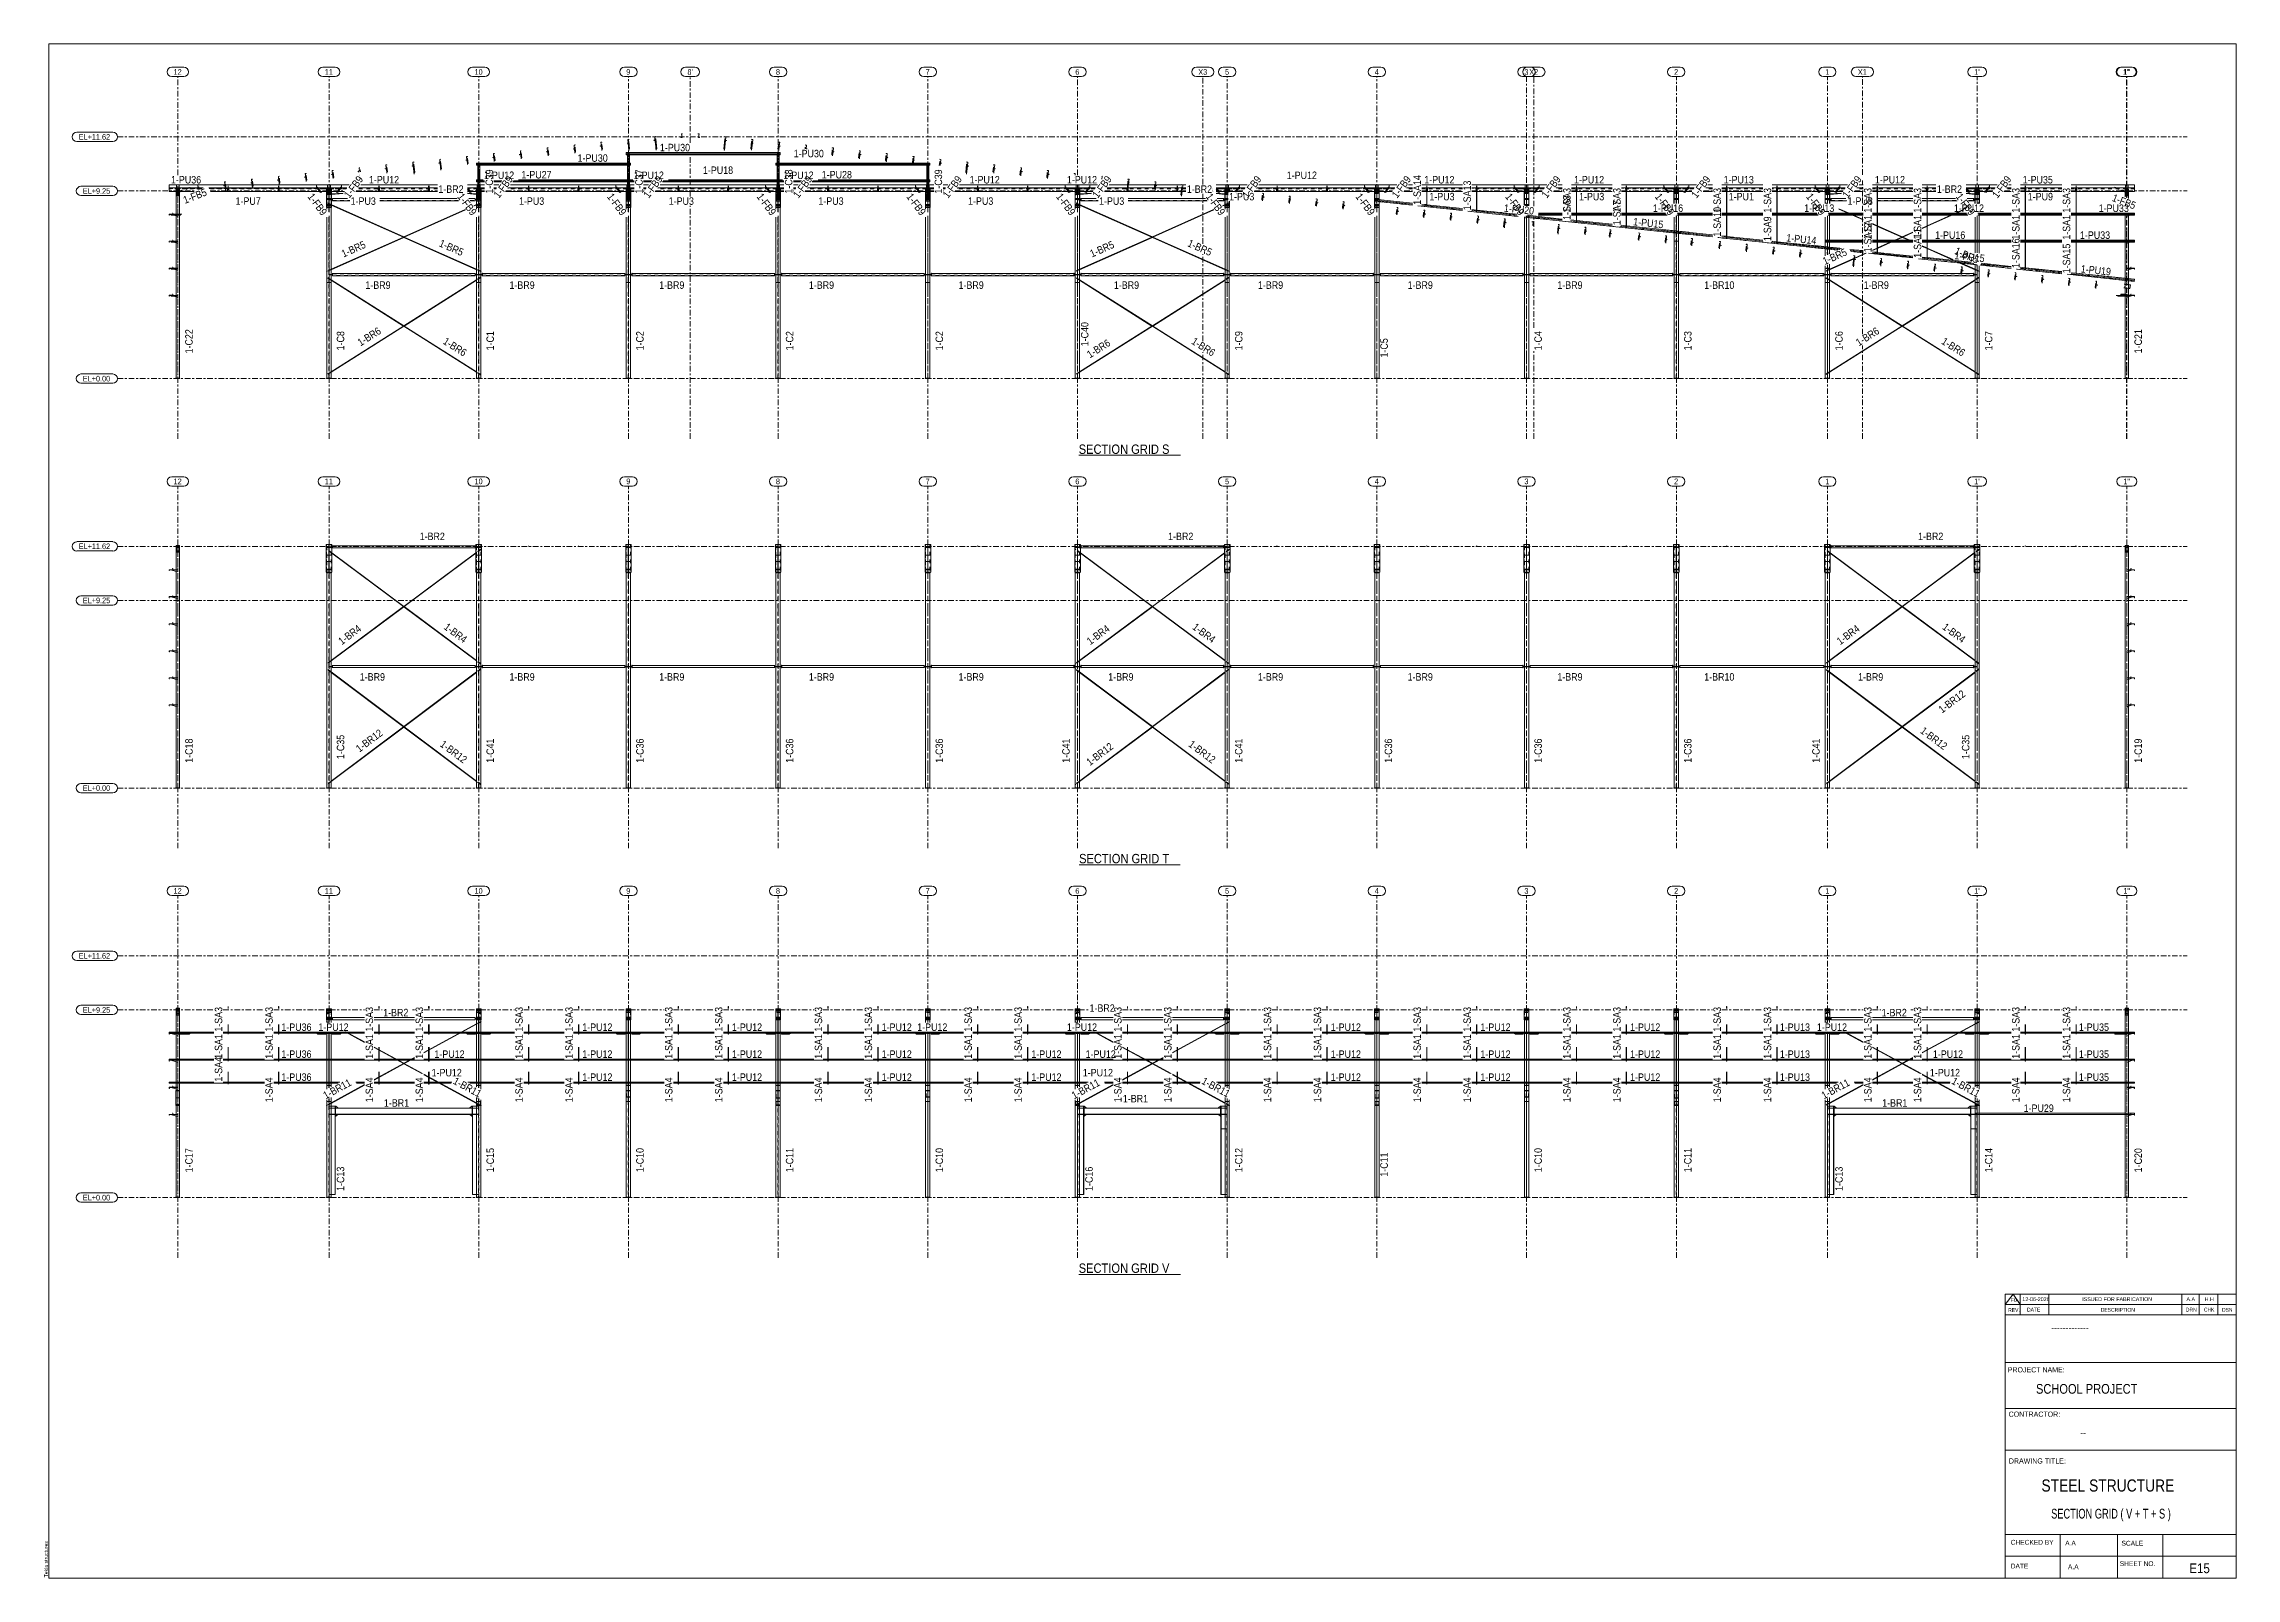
# Model space of a CAD drawing. Header units: millimetres. Extents: x -49 to 1122, y -181 to 639.
import ezdxf

# ---------------------------------------------------------------- set-up
doc = ezdxf.new("R2010")
doc.units = ezdxf.units.MM
for name, pattern in [('XKITLINE00', [0]), ('XKITLINE02', [4, 2, -2]), ('XKITLINE03', [6, 3, -1, 1, -1])]:
    doc.linetypes.add(name, pattern=pattern)
for name, color, linetype, lineweight in [('DrawingSheet', 5, 'Continuous', 0), ('OtherObjectType', 7, 'Continuous', 0), ('Part', 2, 'Continuous', 0), ('PartMark', 7, 'Continuous', 0), ('S-grid', 1, 'Continuous', 0)]:
    doc.layers.add(name, color=color, linetype=linetype, lineweight=lineweight)
doc.styles.add('@ARIAL_UNICODE_MS_BOLD', font='ARIAL.TTF')
doc.styles.add('ARIAL', font='ARIAL.TTF')
doc.styles.add('ARIAL_NARROW', font='ARIALN.TTF')
doc.styles.add('COMIC_SANS_MS_BOLD', font='COMICBD.TTF')
doc.styles.add('SWIS721_EX_BT', font='ARIAL.TTF')
doc.styles.add('SWISSE', font='ARIAL.TTF')

# ---------------------------------------------------------------- blocks, each defined once
blk = doc.blocks.new('*A1')
at = {"layer": 'Part'}
blk.add_hatch(color=3, dxfattribs=at).paths.add_polyline_path([(1009.6, 124.4), (1009.7, 124.3), (1009.7, 124.3), (1009.7, 124.2), (1009.6, 124.2), (1009.6, 124.2), (1009.5, 124.3), (1009.6, 124.3)], flags=17)
blk = doc.blocks.new('*A2')
at = {"layer": 'Part'}
blk.add_hatch(color=3, dxfattribs=at).paths.add_polyline_path([(983.8, 117.8), (983.8, 118.4), (983.9, 118.4), (983.9, 117.8)], flags=17)
blk = doc.blocks.new('*A3')
at = {"layer": 'Part'}
blk.add_hatch(color=3, dxfattribs=at).paths.add_polyline_path([(1036.7, 124.4), (1036.8, 124.3), (1036.8, 124.3), (1036.8, 124.2), (1036.7, 124.2), (1036.7, 124.2), (1036.7, 124.3), (1036.7, 124.3)], flags=17)
blk = doc.blocks.new('*A4')
at = {"layer": 'Part'}
blk.add_hatch(color=3, dxfattribs=at).paths.add_polyline_path([(1063.3, 122.8), (1063.3, 122.9), (1064.4, 122.9), (1064.4, 122.8), (1063.9, 122.8), (1063.9, 120.8), (1064.4, 120.8), (1064.4, 120.7), (1063.3, 120.7), (1063.3, 120.8), (1063.8, 120.8), (1063.8, 122.8)], flags=17)
blk = doc.blocks.new('*A5')
at = {"layer": 'Part'}
blk.add_hatch(color=3, dxfattribs=at).paths.add_polyline_path([(982.7, 122.8), (982.7, 122.9), (984.9, 122.9), (984.9, 122.8), (983.9, 122.8), (983.9, 118.6), (984.9, 118.6), (984.9, 118.4), (982.7, 118.4), (982.7, 118.6), (983.8, 118.6), (983.8, 122.8)], flags=17)
blk = doc.blocks.new('*A6')
at = {"layer": 'Part'}
blk.add_hatch(color=3, dxfattribs=at).paths.add_polyline_path([(902.7, 122.8), (902.7, 122.9), (904.9, 122.9), (904.9, 122.8), (903.9, 122.8), (903.9, 118.6), (904.9, 118.6), (904.9, 118.4), (902.7, 118.4), (902.7, 118.6), (903.8, 118.6), (903.8, 122.8)], flags=17)
blk = doc.blocks.new('*A7')
at = {"layer": 'Part'}
blk.add_hatch(color=3, dxfattribs=at).paths.add_polyline_path([(1065.9, 67.3), (1065.9, 66.7), (1067.9, 66.7), (1067.9, 66.2), (1067.7, 66.2), (1067.7, 66.2), (1067.9, 66.2), (1067.9, 66.7), (1065.9, 66.7), (1065.9, 67.3), (1066.1, 67.3), (1066.1, 67.3)], flags=17)
blk = doc.blocks.new('*A8')
at = {"layer": 'Part'}
blk.add_hatch(color=3, dxfattribs=at).paths.add_polyline_path([(1065.9, 81.7), (1065.9, 81.2), (1067.9, 81.2), (1067.9, 80.6), (1067.7, 80.6), (1067.7, 80.7), (1067.9, 80.7), (1067.9, 81.2), (1065.9, 81.2), (1065.9, 81.7), (1066.1, 81.7), (1066.1, 81.7)], flags=17)
blk = doc.blocks.new('*A9')
at = {"layer": 'Part'}
blk.add_hatch(color=3, dxfattribs=at).paths.add_polyline_path([(1065.9, 96.1), (1065.9, 95.6), (1067.9, 95.6), (1067.9, 95.1), (1067.7, 95.1), (1067.7, 95.1), (1067.9, 95.1), (1067.9, 95.6), (1065.9, 95.6), (1065.9, 96.2), (1066.1, 96.2), (1066.1, 96.1)], flags=17)
blk = doc.blocks.new('*A10')
at = {"layer": 'Part'}
blk.add_hatch(color=3, dxfattribs=at).paths.add_polyline_path([(1065.9, 110.6), (1065.9, 110.1), (1067.9, 110.1), (1067.9, 109.5), (1067.7, 109.5), (1067.7, 109.5), (1067.9, 109.5), (1067.9, 110.1), (1065.9, 110.1), (1065.9, 110.6), (1066.1, 110.6), (1066.1, 110.6)], flags=17)
blk = doc.blocks.new('*A11')
at = {"layer": 'Part'}
blk.add_hatch(color=3, dxfattribs=at).paths.add_polyline_path([(420.8, 110), (420.8, 110.1), (421.3, 110.1), (421.3, 109.6), (421.3, 109.6), (421.3, 110)], flags=17)
blk = doc.blocks.new('*A12')
at = {"layer": 'Part'}
blk.add_hatch(color=3, dxfattribs=at).paths.add_polyline_path([(424.8, 109.6), (424.8, 110.1), (425.3, 110.1), (425.3, 110), (424.8, 110), (424.8, 109.6)], flags=17)
blk = doc.blocks.new('*A13')
at = {"layer": 'Part'}
blk.add_hatch(color=3, dxfattribs=at).paths.add_polyline_path([(421.8, 117.5), (421.8, 117.8), (424.3, 117.8), (424.3, 117.5)], flags=17)
blk = doc.blocks.new('*A14')
at = {"layer": 'Part'}
blk.add_hatch(color=3, dxfattribs=at).paths.add_polyline_path([(421.8, 117.3), (421.8, 117.5), (424.3, 117.5), (424.3, 117.3)], flags=17)
blk = doc.blocks.new('*A15')
at = {"layer": 'Part'}
blk.add_hatch(color=3, dxfattribs=at).paths.add_polyline_path([(449.7, 124.4), (449.8, 124.3), (449.8, 124.3), (449.8, 124.2), (449.7, 124.2), (449.7, 124.2), (449.7, 124.3), (449.7, 124.3)], flags=17)
blk = doc.blocks.new('*A16')
at = {"layer": 'Part'}
blk.add_hatch(color=3, dxfattribs=at).paths.add_polyline_path([(423, 117.8), (423, 118.4), (423.1, 118.4), (423.1, 117.8)], flags=17)
blk = doc.blocks.new('*A17')
at = {"layer": 'Part'}
blk.add_hatch(color=3, dxfattribs=at).paths.add_polyline_path([(476.4, 124.4), (476.4, 124.3), (476.5, 124.3), (476.4, 124.2), (476.4, 124.2), (476.3, 124.2), (476.3, 124.3), (476.3, 124.3)], flags=17)
blk = doc.blocks.new('*A18')
at = {"layer": 'Part'}
blk.add_hatch(color=3, dxfattribs=at).paths.add_polyline_path([(500.8, 110), (500.8, 110.1), (501.3, 110.1), (501.3, 109.6), (501.3, 109.6), (501.3, 110)], flags=17)
blk = doc.blocks.new('*A19')
at = {"layer": 'Part'}
blk.add_hatch(color=3, dxfattribs=at).paths.add_polyline_path([(504.8, 109.6), (504.8, 110.1), (505.3, 110.1), (505.3, 110), (504.8, 110), (504.8, 109.6)], flags=17)
blk = doc.blocks.new('*A20')
at = {"layer": 'Part'}
blk.add_hatch(color=3, dxfattribs=at).paths.add_polyline_path([(501.8, 117.5), (501.8, 117.8), (504.3, 117.8), (504.3, 117.5)], flags=17)
blk = doc.blocks.new('*A21')
at = {"layer": 'Part'}
blk.add_hatch(color=3, dxfattribs=at).paths.add_polyline_path([(501.8, 117.3), (501.8, 117.5), (504.3, 117.5), (504.3, 117.3)], flags=17)
blk = doc.blocks.new('*A22')
at = {"layer": 'Part'}
blk.add_hatch(color=3, dxfattribs=at).paths.add_polyline_path([(529.7, 124.4), (529.8, 124.3), (529.8, 124.3), (529.8, 124.2), (529.7, 124.2), (529.7, 124.2), (529.7, 124.3), (529.7, 124.3)], flags=17)
blk = doc.blocks.new('*A23')
at = {"layer": 'Part'}
blk.add_hatch(color=3, dxfattribs=at).paths.add_polyline_path([(503, 117.8), (503, 118.4), (503.1, 118.4), (503.1, 117.8)], flags=17)
blk = doc.blocks.new('*A24')
at = {"layer": 'Part'}
blk.add_hatch(color=3, dxfattribs=at).paths.add_polyline_path([(501.9, 122.8), (501.9, 122.9), (504.2, 122.9), (504.2, 122.8), (503.1, 122.8), (503.1, 118.6), (504.2, 118.6), (504.2, 118.4), (501.9, 118.4), (501.9, 118.6), (503, 118.6), (503, 122.8)], flags=17)
blk = doc.blocks.new('*A25')
at = {"layer": 'Part'}
blk.add_hatch(color=3, dxfattribs=at).paths.add_polyline_path([(421.9, 122.8), (421.9, 122.9), (424.2, 122.9), (424.2, 122.8), (423.1, 122.8), (423.1, 118.6), (424.2, 118.6), (424.2, 118.4), (421.9, 118.4), (421.9, 118.6), (423, 118.6), (423, 122.8)], flags=17)
blk = doc.blocks.new('*A26')
at = {"layer": 'Part'}
blk.add_hatch(color=3, dxfattribs=at).paths.add_polyline_path([(503.1, 120.8), (503.2, 120.8), (503.3, 120.7), (503.2, 120.6), (503.1, 120.6), (502.9, 120.6), (502.9, 120.7), (503, 120.8)], flags=17)
blk = doc.blocks.new('*A27')
at = {"layer": 'Part'}
blk.add_hatch(color=3, dxfattribs=at).paths.add_polyline_path([(104.8, 109.6), (104.8, 110.1), (105.3, 110.1), (105.3, 110), (104.8, 110), (104.8, 109.6)], flags=17)
blk = doc.blocks.new('*A28')
at = {"layer": 'Part'}
blk.add_hatch(color=3, dxfattribs=at).paths.add_polyline_path([(101.8, 117.3), (101.8, 117.5), (104.3, 117.5), (104.3, 117.3)], flags=17)
blk = doc.blocks.new('*A29')
at = {"layer": 'Part'}
blk.add_hatch(color=3, dxfattribs=at).paths.add_polyline_path([(103, 117.8), (103, 118.4), (103.1, 118.4), (103.1, 117.8)], flags=17)
blk = doc.blocks.new('*A30')
at = {"layer": 'Part'}
blk.add_hatch(color=3, dxfattribs=at).paths.add_polyline_path([(129.7, 124.4), (129.8, 124.3), (129.8, 124.3), (129.8, 124.2), (129.7, 124.2), (129.7, 124.2), (129.7, 124.3), (129.7, 124.3)], flags=17)
blk = doc.blocks.new('*A31')
at = {"layer": 'Part'}
blk.add_hatch(color=3, dxfattribs=at).paths.add_polyline_path([(156.4, 124.4), (156.4, 124.3), (156.5, 124.3), (156.4, 124.2), (156.4, 124.2), (156.3, 124.2), (156.3, 124.3), (156.3, 124.3)], flags=17)
blk = doc.blocks.new('*A32')
at = {"layer": 'Part'}
blk.add_hatch(color=3, dxfattribs=at).paths.add_polyline_path([(180.8, 110), (180.8, 110.1), (181.3, 110.1), (181.3, 109.6), (181.3, 109.6), (181.3, 110)], flags=17)
blk = doc.blocks.new('*A33')
at = {"layer": 'Part'}
blk.add_hatch(color=3, dxfattribs=at).paths.add_polyline_path([(184.8, 109.6), (184.8, 110.1), (185.3, 110.1), (185.3, 110), (184.8, 110), (184.8, 109.6)], flags=17)
blk = doc.blocks.new('*A34')
at = {"layer": 'Part'}
blk.add_hatch(color=3, dxfattribs=at).paths.add_polyline_path([(181.8, 117.5), (181.8, 117.8), (184.3, 117.8), (184.3, 117.5)], flags=17)
blk = doc.blocks.new('*A35')
at = {"layer": 'Part'}
blk.add_hatch(color=3, dxfattribs=at).paths.add_polyline_path([(181.8, 117.3), (181.8, 117.5), (184.3, 117.5), (184.3, 117.3)], flags=17)
blk = doc.blocks.new('*A36')
at = {"layer": 'Part'}
blk.add_hatch(color=3, dxfattribs=at).paths.add_polyline_path([(183, 117.8), (183, 118.4), (183.1, 118.4), (183.1, 117.8)], flags=17)
blk = doc.blocks.new('*A37')
at = {"layer": 'Part'}
blk.add_hatch(color=3, dxfattribs=at).paths.add_polyline_path([(21.7, 122.8), (21.7, 122.9), (22.8, 122.9), (22.8, 122.8), (22.3, 122.8), (22.3, 120.8), (22.8, 120.8), (22.8, 120.7), (21.7, 120.7), (21.7, 120.8), (22.2, 120.8), (22.2, 122.8)], flags=17)
blk = doc.blocks.new('*A38')
at = {"layer": 'Part'}
blk.add_hatch(color=3, dxfattribs=at).paths.add_polyline_path([(181.9, 122.8), (181.9, 122.9), (184.2, 122.9), (184.2, 122.8), (183.1, 122.8), (183.1, 118.6), (184.2, 118.6), (184.2, 118.4), (181.9, 118.4), (181.9, 118.6), (183, 118.6), (183, 122.8)], flags=17)
blk = doc.blocks.new('*A39')
at = {"layer": 'Part'}
blk.add_hatch(color=3, dxfattribs=at).paths.add_polyline_path([(101.9, 122.8), (101.9, 122.9), (104.2, 122.9), (104.2, 122.8), (103.1, 122.8), (103.1, 118.6), (104.2, 118.6), (104.2, 118.4), (101.9, 118.4), (101.9, 118.6), (103, 118.6), (103, 122.8)], flags=17)
blk = doc.blocks.new('*A40')
at = {"layer": 'Part'}
blk.add_hatch(color=3, dxfattribs=at).paths.add_polyline_path([(209.7, 124.4), (209.8, 124.3), (209.8, 124.3), (209.8, 124.2), (209.7, 124.2), (209.7, 124.2), (209.7, 124.3), (209.7, 124.3)], flags=17)
blk = doc.blocks.new('*A41')
at = {"layer": 'Part'}
blk.add_hatch(color=3, dxfattribs=at).paths.add_polyline_path([(236.4, 124.4), (236.4, 124.3), (236.5, 124.3), (236.4, 124.2), (236.4, 124.2), (236.3, 124.2), (236.3, 124.3), (236.3, 124.3)], flags=17)
blk = doc.blocks.new('*A42')
at = {"layer": 'Part'}
blk.add_hatch(color=3, dxfattribs=at).paths.add_polyline_path([(19.4, 110.6), (19.4, 110.6), (19.6, 110.6), (19.6, 110.1), (17.6, 110.1), (17.6, 109.5), (17.8, 109.5), (17.8, 109.5), (17.6, 109.5), (17.6, 110.1), (19.6, 110.1), (19.6, 110.6)], flags=17)
blk = doc.blocks.new('*A43')
at = {"layer": 'Part'}
blk.add_hatch(color=3, dxfattribs=at).paths.add_polyline_path([(103.1, 117.3), (103.1, 83.7), (104.2, 83.7), (104.2, 82.1), (101.9, 82.1), (101.9, 83.7), (103, 83.7), (103, 117.3)], flags=17)
blk = doc.blocks.new('*A44')
at = {"layer": 'Part'}
blk.add_hatch(color=3, dxfattribs=at).paths.add_polyline_path([(100.8, 110), (100.8, 110.1), (101.3, 110.1), (101.3, 109.6), (101.3, 109.6), (101.3, 110)], flags=17)
blk = doc.blocks.new('*A45')
at = {"layer": 'Part'}
blk.add_hatch(color=3, dxfattribs=at).paths.add_polyline_path([(101.8, 117.5), (101.8, 117.8), (104.3, 117.8), (104.3, 117.5)], flags=17)
blk = doc.blocks.new('*A46')
at = {"layer": 'Part'}
blk.add_hatch(color=3, dxfattribs=at).paths.add_polyline_path([(19.4, 81.7), (19.4, 81.7), (19.6, 81.7), (19.6, 81.2), (17.6, 81.2), (17.6, 80.7), (17.8, 80.7), (17.8, 80.6), (17.6, 80.6), (17.6, 81.2), (19.6, 81.2), (19.6, 81.7)], flags=17)
blk = doc.blocks.new('*A47')
at = {"layer": 'Part'}
blk.add_hatch(color=3, dxfattribs=at).paths.add_polyline_path([(19.4, 67.3), (19.4, 67.3), (19.6, 67.3), (19.6, 66.7), (17.6, 66.7), (17.6, 66.2), (17.8, 66.2), (17.8, 66.2), (17.6, 66.2), (17.6, 66.7), (19.6, 66.7), (19.6, 67.3)], flags=17)
blk = doc.blocks.new('*A48')
at = {"layer": 'Part'}
blk.add_hatch(color=3, dxfattribs=at).paths.add_polyline_path([(19.4, 96.1), (19.4, 96.2), (19.6, 96.2), (19.6, 95.6), (17.6, 95.6), (17.6, 95.1), (17.8, 95.1), (17.8, 95.1), (17.6, 95.1), (17.6, 95.6), (19.6, 95.6), (19.6, 96.1)], flags=17)
blk = doc.blocks.new('*A49')
at = {"layer": 'Part'}
blk.add_hatch(color=3, dxfattribs=at).paths.add_polyline_path([(103.1, 120.8), (103.2, 120.8), (103.3, 120.7), (103.2, 120.6), (103.1, 120.6), (102.9, 120.6), (102.9, 120.7), (103, 120.8)], flags=17)
blk = doc.blocks.new('*A50')
at = {"layer": 'Part'}
blk.add_hatch(color=3, dxfattribs=at).paths.add_polyline_path([(49.2, 124.4), (49.2, 124.3), (49.2, 124.3), (49.2, 124.2), (49.2, 124.2), (49.1, 124.2), (49.1, 124.3), (49.1, 124.3)], flags=17)
blk = doc.blocks.new('*A51')
at = {"layer": 'Part'}
blk.add_hatch(color=3, dxfattribs=at).paths.add_polyline_path([(76.1, 124.4), (76.2, 124.3), (76.2, 124.3), (76.2, 124.2), (76.1, 124.2), (76.1, 124.2), (76, 124.3), (76.1, 124.3)], flags=17)
blk = doc.blocks.new('*A52')
at = {"layer": 'Part'}
blk.add_hatch(color=3, dxfattribs=at).paths.add_polyline_path([(183.1, 117.3), (183.1, 83.7), (184.2, 83.7), (184.2, 82.1), (181.9, 82.1), (181.9, 83.7), (183, 83.7), (183, 117.3)], flags=17)
blk = doc.blocks.new('*A53')
at = {"layer": 'Part'}
blk.add_hatch(color=3, dxfattribs=at).paths.add_polyline_path([(183, 120.8), (183.1, 120.8), (183.2, 120.7), (183.2, 120.6), (183, 120.6), (182.9, 120.6), (182.8, 120.7), (182.9, 120.8)], flags=17)
blk = doc.blocks.new('*A54')
at = {"layer": 'Part'}
blk.add_hatch(color=3, dxfattribs=at).paths.add_polyline_path([(341.9, 122.8), (341.9, 122.9), (344.2, 122.9), (344.2, 122.8), (343.1, 122.8), (343.1, 118.6), (344.2, 118.6), (344.2, 118.4), (341.9, 118.4), (341.9, 118.6), (343, 118.6), (343, 122.8)], flags=17)
blk = doc.blocks.new('*A55')
at = {"layer": 'Part'}
blk.add_hatch(color=3, dxfattribs=at).paths.add_polyline_path([(261.9, 122.8), (261.9, 122.9), (264.2, 122.9), (264.2, 122.8), (263.1, 122.8), (263.1, 118.6), (264.2, 118.6), (264.2, 118.4), (261.9, 118.4), (261.9, 118.6), (263, 118.6), (263, 122.8)], flags=17)
blk = doc.blocks.new('*A56')
at = {"layer": 'Part'}
blk.add_hatch(color=3, dxfattribs=at).paths.add_polyline_path([(423.1, 117.3), (423.1, 83.7), (424.2, 83.7), (424.2, 82.1), (421.9, 82.1), (421.9, 83.7), (423, 83.7), (423, 117.3)], flags=17)
blk = doc.blocks.new('*A57')
at = {"layer": 'Part'}
blk.add_hatch(color=3, dxfattribs=at).paths.add_polyline_path([(503.1, 117.3), (503.1, 83.7), (504.2, 83.7), (504.2, 82.1), (501.9, 82.1), (501.9, 83.7), (503, 83.7), (503, 117.3)], flags=17)
blk = doc.blocks.new('*A58')
at = {"layer": 'Part'}
blk.add_hatch(color=3, dxfattribs=at).paths.add_polyline_path([(369.7, 124.4), (369.8, 124.3), (369.8, 124.3), (369.8, 124.2), (369.7, 124.2), (369.7, 124.2), (369.7, 124.3), (369.7, 124.3)], flags=17)
blk = doc.blocks.new('*A59')
at = {"layer": 'Part'}
blk.add_hatch(color=3, dxfattribs=at).paths.add_polyline_path([(396.4, 124.4), (396.4, 124.3), (396.5, 124.3), (396.4, 124.2), (396.4, 124.2), (396.3, 124.2), (396.3, 124.3), (396.3, 124.3)], flags=17)
blk = doc.blocks.new('*A60')
at = {"layer": 'Part'}
blk.add_hatch(color=3, dxfattribs=at).paths.add_polyline_path([(343.1, 117.3), (343.1, 83.7), (344.2, 83.7), (344.2, 82.1), (341.9, 82.1), (341.9, 83.7), (343, 83.7), (343, 117.3)], flags=17)
blk = doc.blocks.new('*A61')
at = {"layer": 'Part'}
blk.add_hatch(color=3, dxfattribs=at).paths.add_polyline_path([(260.8, 110), (260.8, 110.1), (261.3, 110.1), (261.3, 109.6), (261.3, 109.6), (261.3, 110)], flags=17)
blk = doc.blocks.new('*A62')
at = {"layer": 'Part'}
blk.add_hatch(color=3, dxfattribs=at).paths.add_polyline_path([(264.8, 109.6), (264.8, 110.1), (265.3, 110.1), (265.3, 110), (264.8, 110), (264.8, 109.6)], flags=17)
blk = doc.blocks.new('*A63')
at = {"layer": 'Part'}
blk.add_hatch(color=3, dxfattribs=at).paths.add_polyline_path([(261.8, 117.5), (261.8, 117.8), (264.3, 117.8), (264.3, 117.5)], flags=17)
blk = doc.blocks.new('*A64')
at = {"layer": 'Part'}
blk.add_hatch(color=3, dxfattribs=at).paths.add_polyline_path([(261.8, 117.3), (261.8, 117.5), (264.3, 117.5), (264.3, 117.3)], flags=17)
blk = doc.blocks.new('*A65')
at = {"layer": 'Part'}
blk.add_hatch(color=3, dxfattribs=at).paths.add_polyline_path([(263, 117.8), (263, 118.4), (263.1, 118.4), (263.1, 117.8)], flags=17)
blk = doc.blocks.new('*A66')
at = {"layer": 'Part'}
blk.add_hatch(color=3, dxfattribs=at).paths.add_polyline_path([(340.8, 110), (340.8, 110.1), (341.3, 110.1), (341.3, 109.6), (341.3, 109.6), (341.3, 110)], flags=17)
blk = doc.blocks.new('*A67')
at = {"layer": 'Part'}
blk.add_hatch(color=3, dxfattribs=at).paths.add_polyline_path([(344.8, 109.6), (344.8, 110.1), (345.3, 110.1), (345.3, 110), (344.8, 110), (344.8, 109.6)], flags=17)
blk = doc.blocks.new('*A68')
at = {"layer": 'Part'}
blk.add_hatch(color=3, dxfattribs=at).paths.add_polyline_path([(341.8, 117.5), (341.8, 117.8), (344.3, 117.8), (344.3, 117.5)], flags=17)
blk = doc.blocks.new('*A69')
at = {"layer": 'Part'}
blk.add_hatch(color=3, dxfattribs=at).paths.add_polyline_path([(341.8, 117.3), (341.8, 117.5), (344.3, 117.5), (344.3, 117.3)], flags=17)
blk = doc.blocks.new('*A70')
at = {"layer": 'Part'}
blk.add_hatch(color=3, dxfattribs=at).paths.add_polyline_path([(343, 117.8), (343, 118.4), (343.1, 118.4), (343.1, 117.8)], flags=17)
blk = doc.blocks.new('*A71')
at = {"layer": 'Part'}
blk.add_hatch(color=3, dxfattribs=at).paths.add_polyline_path([(263.1, 117.3), (263.1, 83.7), (264.2, 83.7), (264.2, 82.1), (261.9, 82.1), (261.9, 83.7), (263, 83.7), (263, 117.3)], flags=17)
blk = doc.blocks.new('*A72')
at = {"layer": 'Part'}
blk.add_hatch(color=3, dxfattribs=at).paths.add_polyline_path([(289.7, 124.4), (289.8, 124.3), (289.8, 124.3), (289.8, 124.2), (289.7, 124.2), (289.7, 124.2), (289.7, 124.3), (289.7, 124.3)], flags=17)
blk = doc.blocks.new('*A73')
at = {"layer": 'Part'}
blk.add_hatch(color=3, dxfattribs=at).paths.add_polyline_path([(316.4, 124.4), (316.4, 124.3), (316.5, 124.3), (316.4, 124.2), (316.4, 124.2), (316.3, 124.2), (316.3, 124.3), (316.3, 124.3)], flags=17)
blk = doc.blocks.new('*A74')
at = {"layer": 'Part'}
blk.add_hatch(color=3, dxfattribs=at).paths.add_polyline_path([(901.6, 110), (901.6, 110.1), (902.1, 110.1), (902.1, 109.6), (902.1, 109.6), (902.1, 110)], flags=17)
blk = doc.blocks.new('*A75')
at = {"layer": 'Part'}
blk.add_hatch(color=3, dxfattribs=at).paths.add_polyline_path([(905.5, 109.6), (905.5, 110.1), (906.1, 110.1), (906.1, 110), (905.6, 110), (905.6, 109.6)], flags=17)
blk = doc.blocks.new('*A76')
at = {"layer": 'Part'}
blk.add_hatch(color=3, dxfattribs=at).paths.add_polyline_path([(902.6, 117.5), (902.6, 117.8), (905.1, 117.8), (905.1, 117.5)], flags=17)
blk = doc.blocks.new('*A77')
at = {"layer": 'Part'}
blk.add_hatch(color=3, dxfattribs=at).paths.add_polyline_path([(902.6, 117.3), (902.6, 117.5), (905.1, 117.5), (905.1, 117.3)], flags=17)
blk = doc.blocks.new('*A78')
at = {"layer": 'Part'}
blk.add_hatch(color=3, dxfattribs=at).paths.add_polyline_path([(930.5, 124.4), (930.5, 124.3), (930.6, 124.3), (930.5, 124.2), (930.5, 124.2), (930.5, 124.2), (930.4, 124.3), (930.5, 124.3)], flags=17)
blk = doc.blocks.new('*A79')
at = {"layer": 'Part'}
blk.add_hatch(color=3, dxfattribs=at).paths.add_polyline_path([(903.8, 117.8), (903.8, 118.4), (903.9, 118.4), (903.9, 117.8)], flags=17)
blk = doc.blocks.new('*A80')
at = {"layer": 'Part'}
blk.add_hatch(color=3, dxfattribs=at).paths.add_polyline_path([(957.2, 124.4), (957.2, 124.3), (957.2, 124.3), (957.2, 124.2), (957.2, 124.2), (957.1, 124.2), (957.1, 124.3), (957.1, 124.3)], flags=17)
blk = doc.blocks.new('*A81')
at = {"layer": 'Part'}
blk.add_hatch(color=3, dxfattribs=at).paths.add_polyline_path([(981.6, 110), (981.6, 110.1), (982.1, 110.1), (982.1, 109.6), (982.1, 109.6), (982.1, 110)], flags=17)
blk = doc.blocks.new('*A82')
at = {"layer": 'Part'}
blk.add_hatch(color=3, dxfattribs=at).paths.add_polyline_path([(985.5, 109.6), (985.5, 110.1), (986.1, 110.1), (986.1, 110), (985.6, 110), (985.6, 109.6)], flags=17)
blk = doc.blocks.new('*A83')
at = {"layer": 'Part'}
blk.add_hatch(color=3, dxfattribs=at).paths.add_polyline_path([(982.6, 117.5), (982.6, 117.8), (985.1, 117.8), (985.1, 117.5)], flags=17)
blk = doc.blocks.new('*A84')
at = {"layer": 'Part'}
blk.add_hatch(color=3, dxfattribs=at).paths.add_polyline_path([(982.6, 117.3), (982.6, 117.5), (985.1, 117.5), (985.1, 117.3)], flags=17)
blk = doc.blocks.new('*A85')
at = {"layer": 'Part'}
blk.add_hatch(color=3, dxfattribs=at).paths.add_polyline_path([(689.7, 124.4), (689.8, 124.3), (689.8, 124.3), (689.8, 124.2), (689.7, 124.2), (689.7, 124.2), (689.7, 124.3), (689.7, 124.3)], flags=17)
blk = doc.blocks.new('*A86')
at = {"layer": 'Part'}
blk.add_hatch(color=3, dxfattribs=at).paths.add_polyline_path([(716.4, 124.4), (716.4, 124.3), (716.5, 124.3), (716.4, 124.2), (716.4, 124.2), (716.3, 124.2), (716.3, 124.3), (716.3, 124.3)], flags=17)
blk = doc.blocks.new('*A87')
at = {"layer": 'Part'}
blk.add_hatch(color=3, dxfattribs=at).paths.add_polyline_path([(661.9, 122.8), (661.9, 122.9), (664.2, 122.9), (664.2, 122.8), (663.1, 122.8), (663.1, 118.6), (664.2, 118.6), (664.2, 118.4), (661.9, 118.4), (661.9, 118.6), (663, 118.6), (663, 122.8)], flags=17)
blk = doc.blocks.new('*A88')
at = {"layer": 'Part'}
blk.add_hatch(color=3, dxfattribs=at).paths.add_polyline_path([(581.9, 122.8), (581.9, 122.9), (584.2, 122.9), (584.2, 122.8), (583.1, 122.8), (583.1, 118.6), (584.2, 118.6), (584.2, 118.4), (581.9, 118.4), (581.9, 118.6), (583, 118.6), (583, 122.8)], flags=17)
blk = doc.blocks.new('*A89')
at = {"layer": 'Part'}
blk.add_hatch(color=3, dxfattribs=at).paths.add_polyline_path([(743.1, 117.3), (743.1, 83.7), (744.2, 83.7), (744.2, 82.1), (741.9, 82.1), (741.9, 83.7), (743, 83.7), (743, 117.3)], flags=17)
blk = doc.blocks.new('*A90')
at = {"layer": 'Part'}
blk.add_hatch(color=3, dxfattribs=at).paths.add_polyline_path([(740.8, 110), (740.8, 110.1), (741.3, 110.1), (741.3, 109.6), (741.3, 109.6), (741.3, 110)], flags=17)
blk = doc.blocks.new('*A91')
at = {"layer": 'Part'}
blk.add_hatch(color=3, dxfattribs=at).paths.add_polyline_path([(744.8, 109.6), (744.8, 110.1), (745.3, 110.1), (745.3, 110), (744.8, 110), (744.8, 109.6)], flags=17)
blk = doc.blocks.new('*A92')
at = {"layer": 'Part'}
blk.add_hatch(color=3, dxfattribs=at).paths.add_polyline_path([(741.8, 117.5), (741.8, 117.8), (744.3, 117.8), (744.3, 117.5)], flags=17)
blk = doc.blocks.new('*A93')
at = {"layer": 'Part'}
blk.add_hatch(color=3, dxfattribs=at).paths.add_polyline_path([(741.8, 117.3), (741.8, 117.5), (744.3, 117.5), (744.3, 117.3)], flags=17)
blk = doc.blocks.new('*A94')
at = {"layer": 'Part'}
blk.add_hatch(color=3, dxfattribs=at).paths.add_polyline_path([(743, 117.8), (743, 118.4), (743.1, 118.4), (743.1, 117.8)], flags=17)
blk = doc.blocks.new('*A95')
at = {"layer": 'Part'}
blk.add_hatch(color=3, dxfattribs=at).paths.add_polyline_path([(769.7, 124.4), (769.8, 124.3), (769.8, 124.3), (769.8, 124.2), (769.7, 124.2), (769.7, 124.2), (769.7, 124.3), (769.7, 124.3)], flags=17)
blk = doc.blocks.new('*A96')
at = {"layer": 'Part'}
blk.add_hatch(color=3, dxfattribs=at).paths.add_polyline_path([(796.4, 124.4), (796.4, 124.3), (796.5, 124.3), (796.4, 124.2), (796.4, 124.2), (796.3, 124.2), (796.3, 124.3), (796.3, 124.3)], flags=17)
blk = doc.blocks.new('*A97')
at = {"layer": 'Part'}
blk.add_hatch(color=3, dxfattribs=at).paths.add_polyline_path([(741.9, 122.8), (741.9, 122.9), (744.2, 122.9), (744.2, 122.8), (743.1, 122.8), (743.1, 118.6), (744.2, 118.6), (744.2, 118.4), (741.9, 118.4), (741.9, 118.6), (743, 118.6), (743, 122.8)], flags=17)
blk = doc.blocks.new('*A98')
at = {"layer": 'Part'}
blk.add_hatch(color=3, dxfattribs=at).paths.add_polyline_path([(663.1, 117.3), (663.1, 83.7), (664.2, 83.7), (664.2, 82.1), (661.9, 82.1), (661.9, 83.7), (663, 83.7), (663, 117.3)], flags=17)
blk = doc.blocks.new('*A99')
at = {"layer": 'Part'}
blk.add_hatch(color=3, dxfattribs=at).paths.add_polyline_path([(580.8, 110), (580.8, 110.1), (581.3, 110.1), (581.3, 109.6), (581.3, 109.6), (581.3, 110)], flags=17)
blk = doc.blocks.new('*A100')
at = {"layer": 'Part'}
blk.add_hatch(color=3, dxfattribs=at).paths.add_polyline_path([(584.8, 109.6), (584.8, 110.1), (585.3, 110.1), (585.3, 110), (584.8, 110), (584.8, 109.6)], flags=17)
blk = doc.blocks.new('*A101')
at = {"layer": 'Part'}
blk.add_hatch(color=3, dxfattribs=at).paths.add_polyline_path([(581.8, 117.5), (581.8, 117.8), (584.3, 117.8), (584.3, 117.5)], flags=17)
blk = doc.blocks.new('*A102')
at = {"layer": 'Part'}
blk.add_hatch(color=3, dxfattribs=at).paths.add_polyline_path([(581.8, 117.3), (581.8, 117.5), (584.3, 117.5), (584.3, 117.3)], flags=17)
blk = doc.blocks.new('*A103')
at = {"layer": 'Part'}
blk.add_hatch(color=3, dxfattribs=at).paths.add_polyline_path([(583, 117.8), (583, 118.4), (583.1, 118.4), (583.1, 117.8)], flags=17)
blk = doc.blocks.new('*A104')
at = {"layer": 'Part'}
blk.add_hatch(color=3, dxfattribs=at).paths.add_polyline_path([(660.8, 110), (660.8, 110.1), (661.3, 110.1), (661.3, 109.6), (661.3, 109.6), (661.3, 110)], flags=17)
blk = doc.blocks.new('*A105')
at = {"layer": 'Part'}
blk.add_hatch(color=3, dxfattribs=at).paths.add_polyline_path([(664.8, 109.6), (664.8, 110.1), (665.3, 110.1), (665.3, 110), (664.8, 110), (664.8, 109.6)], flags=17)
blk = doc.blocks.new('*A106')
at = {"layer": 'Part'}
blk.add_hatch(color=3, dxfattribs=at).paths.add_polyline_path([(661.8, 117.5), (661.8, 117.8), (664.3, 117.8), (664.3, 117.5)], flags=17)
blk = doc.blocks.new('*A107')
at = {"layer": 'Part'}
blk.add_hatch(color=3, dxfattribs=at).paths.add_polyline_path([(661.8, 117.3), (661.8, 117.5), (664.3, 117.5), (664.3, 117.3)], flags=17)
blk = doc.blocks.new('*A108')
at = {"layer": 'Part'}
blk.add_hatch(color=3, dxfattribs=at).paths.add_polyline_path([(663, 117.8), (663, 118.4), (663.1, 118.4), (663.1, 117.8)], flags=17)
blk = doc.blocks.new('*A109')
at = {"layer": 'Part'}
blk.add_hatch(color=3, dxfattribs=at).paths.add_polyline_path([(583.1, 117.3), (583.1, 83.7), (584.2, 83.7), (584.2, 82.1), (581.9, 82.1), (581.9, 83.7), (583, 83.7), (583, 117.3)], flags=17)
blk = doc.blocks.new('*A110')
at = {"layer": 'Part'}
blk.add_hatch(color=3, dxfattribs=at).paths.add_polyline_path([(583, 120.8), (583.1, 120.8), (583.2, 120.7), (583.2, 120.6), (583, 120.6), (582.9, 120.6), (582.8, 120.7), (582.9, 120.8)], flags=17)
blk = doc.blocks.new('*A111')
at = {"layer": 'Part'}
blk.add_hatch(color=3, dxfattribs=at).paths.add_polyline_path([(556.4, 124.4), (556.4, 124.3), (556.5, 124.3), (556.4, 124.2), (556.4, 124.2), (556.3, 124.2), (556.3, 124.3), (556.3, 124.3)], flags=17)
blk = doc.blocks.new('*A112')
at = {"layer": 'Part'}
blk.add_hatch(color=3, dxfattribs=at).paths.add_polyline_path([(609.7, 124.4), (609.8, 124.3), (609.8, 124.3), (609.8, 124.2), (609.7, 124.2), (609.7, 124.2), (609.7, 124.3), (609.7, 124.3)], flags=17)
blk = doc.blocks.new('*A113')
at = {"layer": 'Part'}
blk.add_hatch(color=3, dxfattribs=at).paths.add_polyline_path([(636.4, 124.4), (636.4, 124.3), (636.5, 124.3), (636.4, 124.2), (636.4, 124.2), (636.3, 124.2), (636.3, 124.3), (636.3, 124.3)], flags=17)
blk = doc.blocks.new('*A114')
at = {"layer": 'Part'}
blk.add_hatch(color=3, dxfattribs=at).paths.add_polyline_path([(821.9, 122.8), (821.9, 122.9), (824.2, 122.9), (824.2, 122.8), (823.1, 122.8), (823.1, 118.6), (824.2, 118.6), (824.2, 118.4), (821.9, 118.4), (821.9, 118.6), (823, 118.6), (823, 122.8)], flags=17)
blk = doc.blocks.new('*A115')
at = {"layer": 'Part'}
blk.add_hatch(color=3, dxfattribs=at).paths.add_polyline_path([(903.9, 117.3), (903.9, 83.7), (904.9, 83.7), (904.9, 82.1), (902.7, 82.1), (902.7, 83.7), (903.8, 83.7), (903.8, 117.3)], flags=17)
blk = doc.blocks.new('*A116')
at = {"layer": 'Part'}
blk.add_hatch(color=3, dxfattribs=at).paths.add_polyline_path([(983.9, 117.3), (983.9, 83.7), (984.9, 83.7), (984.9, 82.1), (982.7, 82.1), (982.7, 83.7), (983.8, 83.7), (983.8, 117.3)], flags=17)
blk = doc.blocks.new('*A117')
at = {"layer": 'Part'}
blk.add_hatch(color=3, dxfattribs=at).paths.add_polyline_path([(823.1, 117.3), (823.1, 83.7), (824.2, 83.7), (824.2, 82.1), (821.9, 82.1), (821.9, 83.7), (823, 83.7), (823, 117.3)], flags=17)
blk = doc.blocks.new('*A118')
at = {"layer": 'Part'}
blk.add_hatch(color=3, dxfattribs=at).paths.add_polyline_path([(820.8, 110), (820.8, 110.1), (821.3, 110.1), (821.3, 109.6), (821.3, 109.6), (821.3, 110)], flags=17)
blk = doc.blocks.new('*A119')
at = {"layer": 'Part'}
blk.add_hatch(color=3, dxfattribs=at).paths.add_polyline_path([(821.8, 117.5), (821.8, 117.8), (824.3, 117.8), (824.3, 117.5)], flags=17)
blk = doc.blocks.new('*A120')
at = {"layer": 'Part'}
blk.add_hatch(color=3, dxfattribs=at).paths.add_polyline_path([(821.8, 117.3), (821.8, 117.5), (824.3, 117.5), (824.3, 117.3)], flags=17)
blk = doc.blocks.new('*A121')
at = {"layer": 'Part'}
blk.add_hatch(color=3, dxfattribs=at).paths.add_polyline_path([(824.8, 109.6), (824.8, 110.1), (825.3, 110.1), (825.3, 110), (824.8, 110), (824.8, 109.6)], flags=17)
blk = doc.blocks.new('*A122')
at = {"layer": 'Part'}
blk.add_hatch(color=3, dxfattribs=at).paths.add_polyline_path([(823, 117.8), (823, 118.4), (823.1, 118.4), (823.1, 117.8)], flags=17)
blk = doc.blocks.new('*A123')
at = {"layer": 'Part'}
blk.add_hatch(color=3, dxfattribs=at).paths.add_polyline_path([(850, 124.4), (850, 124.3), (850, 124.3), (850, 124.2), (850, 124.2), (849.9, 124.2), (849.9, 124.3), (849.9, 124.3)], flags=17)
blk = doc.blocks.new('*A124')
at = {"layer": 'Part'}
blk.add_hatch(color=3, dxfattribs=at).paths.add_polyline_path([(876.9, 124.4), (877, 124.3), (877, 124.3), (877, 124.2), (876.9, 124.2), (876.9, 124.2), (876.8, 124.3), (876.9, 124.3)], flags=17)
blk = doc.blocks.new('*A125')
at = {"layer": 'Part'}
blk.add_hatch(color=3, dxfattribs=at).paths.add_polyline_path([(903.9, 120.8), (904, 120.8), (904, 120.7), (904, 120.6), (903.8, 120.6), (903.7, 120.6), (903.7, 120.7), (903.7, 120.8)], flags=17)
blk = doc.blocks.new('*A126')
at = {"layer": 'Part'}
blk.add_hatch(color=3, dxfattribs=at).paths.add_polyline_path([(983.8, 120.8), (983.9, 120.8), (984, 120.7), (983.9, 120.6), (983.8, 120.6), (983.7, 120.6), (983.6, 120.7), (983.7, 120.8)], flags=17)
blk = doc.blocks.new('*A127')
at = {"layer": 'Part'}
blk.add_hatch(color=3, dxfattribs=at).paths.add_polyline_path([(1009.6, 370.5), (1009.7, 370.4), (1009.7, 370.4), (1009.7, 370.4), (1009.6, 370.3), (1009.6, 370.4), (1009.5, 370.4), (1009.6, 370.4)], flags=17)
blk = doc.blocks.new('*A128')
at = {"layer": 'Part'}
blk.add_hatch(color=3, dxfattribs=at).paths.add_polyline_path([(1036.7, 370.5), (1036.8, 370.4), (1036.8, 370.4), (1036.8, 370.4), (1036.7, 370.3), (1036.7, 370.4), (1036.7, 370.4), (1036.7, 370.4)], flags=17)
blk = doc.blocks.new('*A129')
at = {"layer": 'Part'}
blk.add_hatch(color=3, dxfattribs=at).paths.add_polyline_path([(1063.8, 369.8), (1063.8, 370.4), (1063.9, 370.4), (1063.9, 369.8)], flags=17)
blk = doc.blocks.new('*A130')
at = {"layer": 'Part'}
blk.add_hatch(color=3, dxfattribs=at).paths.add_polyline_path([(1065.9, 315), (1065.9, 314.5), (1067.9, 314.5), (1067.9, 313.9), (1067.7, 313.9), (1067.7, 314), (1067.9, 314), (1067.9, 314.5), (1065.9, 314.5), (1065.9, 315), (1066.1, 315), (1066.1, 315)], flags=17)
blk = doc.blocks.new('*A131')
at = {"layer": 'Part'}
blk.add_hatch(color=3, dxfattribs=at).paths.add_polyline_path([(1065.9, 300.6), (1065.9, 300), (1067.9, 300), (1067.9, 299.5), (1067.7, 299.5), (1067.7, 299.5), (1067.9, 299.5), (1067.9, 300), (1065.9, 300), (1065.9, 300.6), (1066.1, 300.6), (1066.1, 300.6)], flags=17)
blk = doc.blocks.new('*A132')
at = {"layer": 'Part'}
blk.add_hatch(color=3, dxfattribs=at).paths.add_polyline_path([(1065.9, 286.1), (1065.9, 285.6), (1067.9, 285.6), (1067.9, 285), (1067.7, 285), (1067.7, 285.1), (1067.9, 285.1), (1067.9, 285.6), (1065.9, 285.6), (1065.9, 286.1), (1066.1, 286.1), (1066.1, 286.1)], flags=17)
blk = doc.blocks.new('*A133')
at = {"layer": 'Part'}
blk.add_hatch(color=3, dxfattribs=at).paths.add_polyline_path([(1065.9, 329.5), (1065.9, 328.9), (1067.9, 328.9), (1067.9, 328.4), (1067.7, 328.4), (1067.7, 328.4), (1067.9, 328.4), (1067.9, 328.9), (1065.9, 328.9), (1065.9, 329.5), (1066.1, 329.5), (1066.1, 329.5)], flags=17)
blk = doc.blocks.new('*A134')
at = {"layer": 'Part'}
blk.add_hatch(color=3, dxfattribs=at).paths.add_polyline_path([(1065.9, 358.3), (1065.9, 357.8), (1067.9, 357.8), (1067.9, 357.3), (1067.7, 357.3), (1067.7, 357.3), (1067.9, 357.3), (1067.9, 357.8), (1065.9, 357.8), (1065.9, 358.4), (1066.1, 358.4), (1066.1, 358.3)], flags=17)
blk = doc.blocks.new('*A135')
at = {"layer": 'Part'}
blk.add_hatch(color=3, dxfattribs=at).paths.add_polyline_path([(1065.9, 343.9), (1065.9, 343.4), (1067.9, 343.4), (1067.9, 342.8), (1067.7, 342.8), (1067.7, 342.8), (1067.9, 342.8), (1067.9, 343.4), (1065.9, 343.4), (1065.9, 343.9), (1066.1, 343.9), (1066.1, 343.9)], flags=17)
blk = doc.blocks.new('*A136')
at = {"layer": 'Part'}
blk.add_hatch(color=3, dxfattribs=at).paths.add_polyline_path([(449.7, 370.5), (449.8, 370.4), (449.8, 370.4), (449.8, 370.4), (449.7, 370.3), (449.7, 370.4), (449.7, 370.4), (449.7, 370.4)], flags=17)
blk = doc.blocks.new('*A137')
at = {"layer": 'Part'}
blk.add_hatch(color=3, dxfattribs=at).paths.add_polyline_path([(501.8, 357.9), (501.8, 358), (504.3, 358), (504.3, 357.9)], flags=17)
blk = doc.blocks.new('*A138')
at = {"layer": 'Part'}
blk.add_hatch(color=3, dxfattribs=at).paths.add_polyline_path([(501.8, 369.7), (501.8, 369.8), (504.3, 369.8), (504.3, 369.7)], flags=17)
blk = doc.blocks.new('*A139')
at = {"layer": 'Part'}
blk.add_hatch(color=3, dxfattribs=at).paths.add_polyline_path([(503, 358), (503, 369.7), (503.1, 369.7), (503.1, 358)], flags=17)
blk = doc.blocks.new('*A140')
at = {"layer": 'Part'}
blk.add_hatch(color=3, dxfattribs=at).paths.add_polyline_path([(476.4, 370.5), (476.4, 370.4), (476.5, 370.4), (476.4, 370.4), (476.4, 370.3), (476.3, 370.4), (476.3, 370.4), (476.3, 370.4)], flags=17)
blk = doc.blocks.new('*A141')
at = {"layer": 'Part'}
blk.add_hatch(color=3, dxfattribs=at).paths.add_polyline_path([(503, 357.6), (503, 357.9), (503.1, 357.9), (503.1, 357.6)], flags=17)
blk = doc.blocks.new('*A142')
at = {"layer": 'Part'}
blk.add_hatch(color=3, dxfattribs=at).paths.add_polyline_path([(503.1, 362.1), (503.1, 362.2), (504, 362.2), (504, 362.1)], flags=17)
blk = doc.blocks.new('*A143')
at = {"layer": 'Part'}
blk.add_hatch(color=3, dxfattribs=at).paths.add_polyline_path([(503.1, 365.5), (503.1, 365.6), (504, 365.6), (504, 365.5)], flags=17)
blk = doc.blocks.new('*A144')
at = {"layer": 'Part'}
blk.add_hatch(color=3, dxfattribs=at).paths.add_polyline_path([(502.1, 362.1), (502.1, 362.2), (503, 362.2), (503, 362.1)], flags=17)
blk = doc.blocks.new('*A145')
at = {"layer": 'Part'}
blk.add_hatch(color=3, dxfattribs=at).paths.add_polyline_path([(502.1, 365.5), (502.1, 365.6), (503, 365.6), (503, 365.5)], flags=17)
blk = doc.blocks.new('*A146')
at = {"layer": 'Part'}
blk.add_hatch(color=3, dxfattribs=at).paths.add_polyline_path([(503, 369.8), (503, 371), (503.1, 371), (503.1, 369.8)], flags=17)
blk = doc.blocks.new('*A147')
at = {"layer": 'Part'}
blk.add_hatch(color=3, dxfattribs=at).paths.add_polyline_path([(529.7, 370.5), (529.8, 370.4), (529.8, 370.4), (529.8, 370.4), (529.7, 370.3), (529.7, 370.4), (529.7, 370.4), (529.7, 370.4)], flags=17)
blk = doc.blocks.new('*A148')
at = {"layer": 'Part'}
blk.add_hatch(color=3, dxfattribs=at).paths.add_polyline_path([(181.8, 357.9), (181.8, 358), (184.3, 358), (184.3, 357.9)], flags=17)
blk = doc.blocks.new('*A149')
at = {"layer": 'Part'}
blk.add_hatch(color=3, dxfattribs=at).paths.add_polyline_path([(181.8, 369.7), (181.8, 369.8), (184.3, 369.8), (184.3, 369.7)], flags=17)
blk = doc.blocks.new('*A150')
at = {"layer": 'Part'}
blk.add_hatch(color=3, dxfattribs=at).paths.add_polyline_path([(183, 358), (183, 369.7), (183.1, 369.7), (183.1, 358)], flags=17)
blk = doc.blocks.new('*A151')
at = {"layer": 'Part'}
blk.add_hatch(color=3, dxfattribs=at).paths.add_polyline_path([(129.7, 370.5), (129.8, 370.4), (129.8, 370.4), (129.8, 370.4), (129.7, 370.3), (129.7, 370.4), (129.7, 370.4), (129.7, 370.4)], flags=17)
blk = doc.blocks.new('*A152')
at = {"layer": 'Part'}
blk.add_hatch(color=3, dxfattribs=at).paths.add_polyline_path([(156.4, 370.5), (156.4, 370.4), (156.5, 370.4), (156.4, 370.4), (156.4, 370.3), (156.3, 370.4), (156.3, 370.4), (156.3, 370.4)], flags=17)
blk = doc.blocks.new('*A153')
at = {"layer": 'Part'}
blk.add_hatch(color=3, dxfattribs=at).paths.add_polyline_path([(183, 357.6), (183, 357.9), (183.1, 357.9), (183.1, 357.6)], flags=17)
blk = doc.blocks.new('*A154')
at = {"layer": 'Part'}
blk.add_hatch(color=3, dxfattribs=at).paths.add_polyline_path([(183.1, 362.1), (183.1, 362.2), (184, 362.2), (184, 362.1)], flags=17)
blk = doc.blocks.new('*A155')
at = {"layer": 'Part'}
blk.add_hatch(color=3, dxfattribs=at).paths.add_polyline_path([(183.1, 365.5), (183.1, 365.6), (184, 365.6), (184, 365.5)], flags=17)
blk = doc.blocks.new('*A156')
at = {"layer": 'Part'}
blk.add_hatch(color=3, dxfattribs=at).paths.add_polyline_path([(182.1, 362.1), (182.1, 362.2), (183, 362.2), (183, 362.1)], flags=17)
blk = doc.blocks.new('*A157')
at = {"layer": 'Part'}
blk.add_hatch(color=3, dxfattribs=at).paths.add_polyline_path([(182.1, 365.5), (182.1, 365.6), (183, 365.6), (183, 365.5)], flags=17)
blk = doc.blocks.new('*A158')
at = {"layer": 'Part'}
blk.add_hatch(color=3, dxfattribs=at).paths.add_polyline_path([(183, 369.8), (183, 371), (183.1, 371), (183.1, 369.8)], flags=17)
blk = doc.blocks.new('*A159')
at = {"layer": 'Part'}
blk.add_hatch(color=3, dxfattribs=at).paths.add_polyline_path([(209.7, 370.5), (209.8, 370.4), (209.8, 370.4), (209.8, 370.4), (209.7, 370.3), (209.7, 370.4), (209.7, 370.4), (209.7, 370.4)], flags=17)
blk = doc.blocks.new('*A160')
at = {"layer": 'Part'}
blk.add_hatch(color=3, dxfattribs=at).paths.add_polyline_path([(236.4, 370.5), (236.4, 370.4), (236.5, 370.4), (236.4, 370.4), (236.4, 370.3), (236.3, 370.4), (236.3, 370.4), (236.3, 370.4)], flags=17)
blk = doc.blocks.new('*A161')
at = {"layer": 'Part'}
blk.add_hatch(color=3, dxfattribs=at).paths.add_polyline_path([(19.4, 315), (19.4, 315), (19.6, 315), (19.6, 314.5), (17.6, 314.5), (17.6, 314), (17.8, 314), (17.8, 313.9), (17.6, 313.9), (17.6, 314.5), (19.6, 314.5), (19.6, 315)], flags=17)
blk = doc.blocks.new('*A162')
at = {"layer": 'Part'}
blk.add_hatch(color=3, dxfattribs=at).paths.add_polyline_path([(19.4, 286.1), (19.4, 286.1), (19.6, 286.1), (19.6, 285.6), (17.6, 285.6), (17.6, 285.1), (17.8, 285.1), (17.8, 285), (17.6, 285), (17.6, 285.6), (19.6, 285.6), (19.6, 286.1)], flags=17)
blk = doc.blocks.new('*A163')
at = {"layer": 'Part'}
blk.add_hatch(color=3, dxfattribs=at).paths.add_polyline_path([(19.4, 300.6), (19.4, 300.6), (19.6, 300.6), (19.6, 300), (17.6, 300), (17.6, 299.5), (17.8, 299.5), (17.8, 299.5), (17.6, 299.5), (17.6, 300), (19.6, 300), (19.6, 300.6)], flags=17)
blk = doc.blocks.new('*A164')
at = {"layer": 'Part'}
blk.add_hatch(color=3, dxfattribs=at).paths.add_polyline_path([(19.4, 329.5), (19.4, 329.5), (19.6, 329.5), (19.6, 328.9), (17.6, 328.9), (17.6, 328.4), (17.8, 328.4), (17.8, 328.4), (17.6, 328.4), (17.6, 328.9), (19.6, 328.9), (19.6, 329.5)], flags=17)
blk = doc.blocks.new('*A165')
at = {"layer": 'Part'}
blk.add_hatch(color=3, dxfattribs=at).paths.add_polyline_path([(22.2, 369.8), (22.2, 370.4), (22.3, 370.4), (22.3, 369.8)], flags=17)
blk = doc.blocks.new('*A166')
at = {"layer": 'Part'}
blk.add_hatch(color=3, dxfattribs=at).paths.add_polyline_path([(49.2, 370.5), (49.2, 370.4), (49.2, 370.4), (49.2, 370.4), (49.2, 370.3), (49.1, 370.4), (49.1, 370.4), (49.1, 370.4)], flags=17)
blk = doc.blocks.new('*A167')
at = {"layer": 'Part'}
blk.add_hatch(color=3, dxfattribs=at).paths.add_polyline_path([(76.1, 370.5), (76.2, 370.4), (76.2, 370.4), (76.2, 370.4), (76.1, 370.3), (76.1, 370.4), (76, 370.4), (76.1, 370.4)], flags=17)
blk = doc.blocks.new('*A168')
at = {"layer": 'Part'}
blk.add_hatch(color=3, dxfattribs=at).paths.add_polyline_path([(103, 357.6), (103, 357.9), (103.1, 357.9), (103.1, 357.6)], flags=17)
blk = doc.blocks.new('*A169')
at = {"layer": 'Part'}
blk.add_hatch(color=3, dxfattribs=at).paths.add_polyline_path([(103.1, 362.1), (103.1, 362.2), (104, 362.2), (104, 362.1)], flags=17)
blk = doc.blocks.new('*A170')
at = {"layer": 'Part'}
blk.add_hatch(color=3, dxfattribs=at).paths.add_polyline_path([(103.1, 365.5), (103.1, 365.6), (104, 365.6), (104, 365.5)], flags=17)
blk = doc.blocks.new('*A171')
at = {"layer": 'Part'}
blk.add_hatch(color=3, dxfattribs=at).paths.add_polyline_path([(102.1, 362.1), (102.1, 362.2), (103, 362.2), (103, 362.1)], flags=17)
blk = doc.blocks.new('*A172')
at = {"layer": 'Part'}
blk.add_hatch(color=3, dxfattribs=at).paths.add_polyline_path([(102.1, 365.5), (102.1, 365.6), (103, 365.6), (103, 365.5)], flags=17)
blk = doc.blocks.new('*A173')
at = {"layer": 'Part'}
blk.add_hatch(color=3, dxfattribs=at).paths.add_polyline_path([(103, 369.8), (103, 371), (103.1, 371), (103.1, 369.8)], flags=17)
blk = doc.blocks.new('*A174')
at = {"layer": 'Part'}
blk.add_hatch(color=3, dxfattribs=at).paths.add_polyline_path([(19.4, 358.3), (19.4, 358.4), (19.6, 358.4), (19.6, 357.8), (17.6, 357.8), (17.6, 357.3), (17.8, 357.3), (17.8, 357.3), (17.6, 357.3), (17.6, 357.8), (19.6, 357.8), (19.6, 358.3)], flags=17)
blk = doc.blocks.new('*A175')
at = {"layer": 'Part'}
blk.add_hatch(color=3, dxfattribs=at).paths.add_polyline_path([(19.4, 343.9), (19.4, 343.9), (19.6, 343.9), (19.6, 343.4), (17.6, 343.4), (17.6, 342.8), (17.8, 342.8), (17.8, 342.8), (17.6, 342.8), (17.6, 343.4), (19.6, 343.4), (19.6, 343.9)], flags=17)
blk = doc.blocks.new('*A176')
at = {"layer": 'Part'}
blk.add_hatch(color=3, dxfattribs=at).paths.add_polyline_path([(21.7, 369.7), (21.7, 369.8), (22.8, 369.8), (22.8, 369.7), (22.3, 369.7), (22.3, 367.7), (22.8, 367.7), (22.8, 367.6), (21.7, 367.6), (21.7, 367.7), (22.2, 367.7), (22.2, 369.7)], flags=17)
blk = doc.blocks.new('*A177')
at = {"layer": 'Part'}
blk.add_hatch(color=3, dxfattribs=at).paths.add_polyline_path([(101.8, 357.9), (101.8, 358), (104.3, 358), (104.3, 357.9)], flags=17)
blk = doc.blocks.new('*A178')
at = {"layer": 'Part'}
blk.add_hatch(color=3, dxfattribs=at).paths.add_polyline_path([(101.8, 369.7), (101.8, 369.8), (104.3, 369.8), (104.3, 369.7)], flags=17)
blk = doc.blocks.new('*A179')
at = {"layer": 'Part'}
blk.add_hatch(color=3, dxfattribs=at).paths.add_polyline_path([(103, 358), (103, 369.7), (103.1, 369.7), (103.1, 358)], flags=17)
blk = doc.blocks.new('*A180')
at = {"layer": 'Part'}
blk.add_hatch(color=3, dxfattribs=at).paths.add_polyline_path([(421.8, 357.9), (421.8, 358), (424.3, 358), (424.3, 357.9)], flags=17)
blk = doc.blocks.new('*A181')
at = {"layer": 'Part'}
blk.add_hatch(color=3, dxfattribs=at).paths.add_polyline_path([(421.8, 369.7), (421.8, 369.8), (424.3, 369.8), (424.3, 369.7)], flags=17)
blk = doc.blocks.new('*A182')
at = {"layer": 'Part'}
blk.add_hatch(color=3, dxfattribs=at).paths.add_polyline_path([(423, 358), (423, 369.7), (423.1, 369.7), (423.1, 358)], flags=17)
blk = doc.blocks.new('*A183')
at = {"layer": 'Part'}
blk.add_hatch(color=3, dxfattribs=at).paths.add_polyline_path([(369.7, 370.5), (369.8, 370.4), (369.8, 370.4), (369.8, 370.4), (369.7, 370.3), (369.7, 370.4), (369.7, 370.4), (369.7, 370.4)], flags=17)
blk = doc.blocks.new('*A184')
at = {"layer": 'Part'}
blk.add_hatch(color=3, dxfattribs=at).paths.add_polyline_path([(396.4, 370.5), (396.4, 370.4), (396.5, 370.4), (396.4, 370.4), (396.4, 370.3), (396.3, 370.4), (396.3, 370.4), (396.3, 370.4)], flags=17)
blk = doc.blocks.new('*A185')
at = {"layer": 'Part'}
blk.add_hatch(color=3, dxfattribs=at).paths.add_polyline_path([(423, 369.8), (423, 371), (423.1, 371), (423.1, 369.8)], flags=17)
blk = doc.blocks.new('*A186')
at = {"layer": 'Part'}
blk.add_hatch(color=3, dxfattribs=at).paths.add_polyline_path([(422.1, 365.5), (422.1, 365.6), (423, 365.6), (423, 365.5)], flags=17)
blk = doc.blocks.new('*A187')
at = {"layer": 'Part'}
blk.add_hatch(color=3, dxfattribs=at).paths.add_polyline_path([(422.1, 362.1), (422.1, 362.2), (423, 362.2), (423, 362.1)], flags=17)
blk = doc.blocks.new('*A188')
at = {"layer": 'Part'}
blk.add_hatch(color=3, dxfattribs=at).paths.add_polyline_path([(423.1, 365.5), (423.1, 365.6), (424, 365.6), (424, 365.5)], flags=17)
blk = doc.blocks.new('*A189')
at = {"layer": 'Part'}
blk.add_hatch(color=3, dxfattribs=at).paths.add_polyline_path([(423.1, 362.1), (423.1, 362.2), (424, 362.2), (424, 362.1)], flags=17)
blk = doc.blocks.new('*A190')
at = {"layer": 'Part'}
blk.add_hatch(color=3, dxfattribs=at).paths.add_polyline_path([(423, 357.6), (423, 357.9), (423.1, 357.9), (423.1, 357.6)], flags=17)
blk = doc.blocks.new('*A191')
at = {"layer": 'Part'}
blk.add_hatch(color=3, dxfattribs=at).paths.add_polyline_path([(263, 357.6), (263, 357.9), (263.1, 357.9), (263.1, 357.6)], flags=17)
blk = doc.blocks.new('*A192')
at = {"layer": 'Part'}
blk.add_hatch(color=3, dxfattribs=at).paths.add_polyline_path([(341.8, 357.9), (341.8, 358), (344.3, 358), (344.3, 357.9)], flags=17)
blk = doc.blocks.new('*A193')
at = {"layer": 'Part'}
blk.add_hatch(color=3, dxfattribs=at).paths.add_polyline_path([(341.8, 369.7), (341.8, 369.8), (344.3, 369.8), (344.3, 369.7)], flags=17)
blk = doc.blocks.new('*A194')
at = {"layer": 'Part'}
blk.add_hatch(color=3, dxfattribs=at).paths.add_polyline_path([(343, 358), (343, 369.7), (343.1, 369.7), (343.1, 358)], flags=17)
blk = doc.blocks.new('*A195')
at = {"layer": 'Part'}
blk.add_hatch(color=3, dxfattribs=at).paths.add_polyline_path([(289.7, 370.5), (289.8, 370.4), (289.8, 370.4), (289.8, 370.4), (289.7, 370.3), (289.7, 370.4), (289.7, 370.4), (289.7, 370.4)], flags=17)
blk = doc.blocks.new('*A196')
at = {"layer": 'Part'}
blk.add_hatch(color=3, dxfattribs=at).paths.add_polyline_path([(316.4, 370.5), (316.4, 370.4), (316.5, 370.4), (316.4, 370.4), (316.4, 370.3), (316.3, 370.4), (316.3, 370.4), (316.3, 370.4)], flags=17)
blk = doc.blocks.new('*A197')
at = {"layer": 'Part'}
blk.add_hatch(color=3, dxfattribs=at).paths.add_polyline_path([(343, 369.8), (343, 371), (343.1, 371), (343.1, 369.8)], flags=17)
blk = doc.blocks.new('*A198')
at = {"layer": 'Part'}
blk.add_hatch(color=3, dxfattribs=at).paths.add_polyline_path([(342.1, 365.5), (342.1, 365.6), (343, 365.6), (343, 365.5)], flags=17)
blk = doc.blocks.new('*A199')
at = {"layer": 'Part'}
blk.add_hatch(color=3, dxfattribs=at).paths.add_polyline_path([(342.1, 362.1), (342.1, 362.2), (343, 362.2), (343, 362.1)], flags=17)
blk = doc.blocks.new('*A200')
at = {"layer": 'Part'}
blk.add_hatch(color=3, dxfattribs=at).paths.add_polyline_path([(343.1, 365.5), (343.1, 365.6), (344, 365.6), (344, 365.5)], flags=17)
blk = doc.blocks.new('*A201')
at = {"layer": 'Part'}
blk.add_hatch(color=3, dxfattribs=at).paths.add_polyline_path([(343.1, 362.1), (343.1, 362.2), (344, 362.2), (344, 362.1)], flags=17)
blk = doc.blocks.new('*A202')
at = {"layer": 'Part'}
blk.add_hatch(color=3, dxfattribs=at).paths.add_polyline_path([(343, 357.6), (343, 357.9), (343.1, 357.9), (343.1, 357.6)], flags=17)
blk = doc.blocks.new('*A203')
at = {"layer": 'Part'}
blk.add_hatch(color=3, dxfattribs=at).paths.add_polyline_path([(261.8, 357.9), (261.8, 358), (264.3, 358), (264.3, 357.9)], flags=17)
blk = doc.blocks.new('*A204')
at = {"layer": 'Part'}
blk.add_hatch(color=3, dxfattribs=at).paths.add_polyline_path([(261.8, 369.7), (261.8, 369.8), (264.3, 369.8), (264.3, 369.7)], flags=17)
blk = doc.blocks.new('*A205')
at = {"layer": 'Part'}
blk.add_hatch(color=3, dxfattribs=at).paths.add_polyline_path([(263, 358), (263, 369.7), (263.1, 369.7), (263.1, 358)], flags=17)
blk = doc.blocks.new('*A206')
at = {"layer": 'Part'}
blk.add_hatch(color=3, dxfattribs=at).paths.add_polyline_path([(263, 369.8), (263, 371), (263.1, 371), (263.1, 369.8)], flags=17)
blk = doc.blocks.new('*A207')
at = {"layer": 'Part'}
blk.add_hatch(color=3, dxfattribs=at).paths.add_polyline_path([(262.1, 365.5), (262.1, 365.6), (263, 365.6), (263, 365.5)], flags=17)
blk = doc.blocks.new('*A208')
at = {"layer": 'Part'}
blk.add_hatch(color=3, dxfattribs=at).paths.add_polyline_path([(262.1, 362.1), (262.1, 362.2), (263, 362.2), (263, 362.1)], flags=17)
blk = doc.blocks.new('*A209')
at = {"layer": 'Part'}
blk.add_hatch(color=3, dxfattribs=at).paths.add_polyline_path([(263.1, 365.5), (263.1, 365.6), (264, 365.6), (264, 365.5)], flags=17)
blk = doc.blocks.new('*A210')
at = {"layer": 'Part'}
blk.add_hatch(color=3, dxfattribs=at).paths.add_polyline_path([(263.1, 362.1), (263.1, 362.2), (264, 362.2), (264, 362.1)], flags=17)
blk = doc.blocks.new('*A211')
at = {"layer": 'Part'}
blk.add_hatch(color=3, dxfattribs=at).paths.add_polyline_path([(930.5, 370.5), (930.5, 370.4), (930.6, 370.4), (930.5, 370.4), (930.5, 370.3), (930.5, 370.4), (930.4, 370.4), (930.5, 370.4)], flags=17)
blk = doc.blocks.new('*A212')
at = {"layer": 'Part'}
blk.add_hatch(color=3, dxfattribs=at).paths.add_polyline_path([(957.2, 370.5), (957.2, 370.4), (957.2, 370.4), (957.2, 370.4), (957.2, 370.3), (957.1, 370.4), (957.1, 370.4), (957.1, 370.4)], flags=17)
blk = doc.blocks.new('*A213')
at = {"layer": 'Part'}
blk.add_hatch(color=3, dxfattribs=at).paths.add_polyline_path([(982.6, 357.9), (982.6, 358), (985.1, 358), (985.1, 357.9)], flags=17)
blk = doc.blocks.new('*A214')
at = {"layer": 'Part'}
blk.add_hatch(color=3, dxfattribs=at).paths.add_polyline_path([(982.6, 369.7), (982.6, 369.8), (985.1, 369.8), (985.1, 369.7)], flags=17)
blk = doc.blocks.new('*A215')
at = {"layer": 'Part'}
blk.add_hatch(color=3, dxfattribs=at).paths.add_polyline_path([(983.8, 358), (983.8, 369.7), (983.9, 369.7), (983.9, 358)], flags=17)
blk = doc.blocks.new('*A216')
at = {"layer": 'Part'}
blk.add_hatch(color=3, dxfattribs=at).paths.add_polyline_path([(983.8, 357.6), (983.8, 357.9), (983.9, 357.9), (983.9, 357.6)], flags=17)
blk = doc.blocks.new('*A217')
at = {"layer": 'Part'}
blk.add_hatch(color=3, dxfattribs=at).paths.add_polyline_path([(983.9, 362.1), (983.9, 362.2), (984.8, 362.2), (984.8, 362.1)], flags=17)
blk = doc.blocks.new('*A218')
at = {"layer": 'Part'}
blk.add_hatch(color=3, dxfattribs=at).paths.add_polyline_path([(983.9, 365.5), (983.9, 365.6), (984.8, 365.6), (984.8, 365.5)], flags=17)
blk = doc.blocks.new('*A219')
at = {"layer": 'Part'}
blk.add_hatch(color=3, dxfattribs=at).paths.add_polyline_path([(982.9, 362.1), (982.9, 362.2), (983.8, 362.2), (983.8, 362.1)], flags=17)
blk = doc.blocks.new('*A220')
at = {"layer": 'Part'}
blk.add_hatch(color=3, dxfattribs=at).paths.add_polyline_path([(982.9, 365.5), (982.9, 365.6), (983.8, 365.6), (983.8, 365.5)], flags=17)
blk = doc.blocks.new('*A221')
at = {"layer": 'Part'}
blk.add_hatch(color=3, dxfattribs=at).paths.add_polyline_path([(983.8, 369.8), (983.8, 371), (983.9, 371), (983.9, 369.8)], flags=17)
blk = doc.blocks.new('*A222')
at = {"layer": 'Part'}
blk.add_hatch(color=3, dxfattribs=at).paths.add_polyline_path([(741.8, 357.9), (741.8, 358), (744.3, 358), (744.3, 357.9)], flags=17)
blk = doc.blocks.new('*A223')
at = {"layer": 'Part'}
blk.add_hatch(color=3, dxfattribs=at).paths.add_polyline_path([(741.8, 369.7), (741.8, 369.8), (744.3, 369.8), (744.3, 369.7)], flags=17)
blk = doc.blocks.new('*A224')
at = {"layer": 'Part'}
blk.add_hatch(color=3, dxfattribs=at).paths.add_polyline_path([(743, 358), (743, 369.7), (743.1, 369.7), (743.1, 358)], flags=17)
blk = doc.blocks.new('*A225')
at = {"layer": 'Part'}
blk.add_hatch(color=3, dxfattribs=at).paths.add_polyline_path([(743, 369.8), (743, 371), (743.1, 371), (743.1, 369.8)], flags=17)
blk = doc.blocks.new('*A226')
at = {"layer": 'Part'}
blk.add_hatch(color=3, dxfattribs=at).paths.add_polyline_path([(742.1, 365.5), (742.1, 365.6), (743, 365.6), (743, 365.5)], flags=17)
blk = doc.blocks.new('*A227')
at = {"layer": 'Part'}
blk.add_hatch(color=3, dxfattribs=at).paths.add_polyline_path([(742.1, 362.1), (742.1, 362.2), (743, 362.2), (743, 362.1)], flags=17)
blk = doc.blocks.new('*A228')
at = {"layer": 'Part'}
blk.add_hatch(color=3, dxfattribs=at).paths.add_polyline_path([(743.1, 365.5), (743.1, 365.6), (744, 365.6), (744, 365.5)], flags=17)
blk = doc.blocks.new('*A229')
at = {"layer": 'Part'}
blk.add_hatch(color=3, dxfattribs=at).paths.add_polyline_path([(743.1, 362.1), (743.1, 362.2), (744, 362.2), (744, 362.1)], flags=17)
blk = doc.blocks.new('*A230')
at = {"layer": 'Part'}
blk.add_hatch(color=3, dxfattribs=at).paths.add_polyline_path([(743, 357.6), (743, 357.9), (743.1, 357.9), (743.1, 357.6)], flags=17)
blk = doc.blocks.new('*A231')
at = {"layer": 'Part'}
blk.add_hatch(color=3, dxfattribs=at).paths.add_polyline_path([(769.7, 370.5), (769.8, 370.4), (769.8, 370.4), (769.8, 370.4), (769.7, 370.3), (769.7, 370.4), (769.7, 370.4), (769.7, 370.4)], flags=17)
blk = doc.blocks.new('*A232')
at = {"layer": 'Part'}
blk.add_hatch(color=3, dxfattribs=at).paths.add_polyline_path([(796.4, 370.5), (796.4, 370.4), (796.5, 370.4), (796.4, 370.4), (796.4, 370.3), (796.3, 370.4), (796.3, 370.4), (796.3, 370.4)], flags=17)
blk = doc.blocks.new('*A233')
at = {"layer": 'Part'}
blk.add_hatch(color=3, dxfattribs=at).paths.add_polyline_path([(583, 369.8), (583, 371), (583.1, 371), (583.1, 369.8)], flags=17)
blk = doc.blocks.new('*A234')
at = {"layer": 'Part'}
blk.add_hatch(color=3, dxfattribs=at).paths.add_polyline_path([(609.7, 370.5), (609.8, 370.4), (609.8, 370.4), (609.8, 370.4), (609.7, 370.3), (609.7, 370.4), (609.7, 370.4), (609.7, 370.4)], flags=17)
blk = doc.blocks.new('*A235')
at = {"layer": 'Part'}
blk.add_hatch(color=3, dxfattribs=at).paths.add_polyline_path([(661.8, 357.9), (661.8, 358), (664.3, 358), (664.3, 357.9)], flags=17)
blk = doc.blocks.new('*A236')
at = {"layer": 'Part'}
blk.add_hatch(color=3, dxfattribs=at).paths.add_polyline_path([(661.8, 369.7), (661.8, 369.8), (664.3, 369.8), (664.3, 369.7)], flags=17)
blk = doc.blocks.new('*A237')
at = {"layer": 'Part'}
blk.add_hatch(color=3, dxfattribs=at).paths.add_polyline_path([(663, 358), (663, 369.7), (663.1, 369.7), (663.1, 358)], flags=17)
blk = doc.blocks.new('*A238')
at = {"layer": 'Part'}
blk.add_hatch(color=3, dxfattribs=at).paths.add_polyline_path([(636.4, 370.5), (636.4, 370.4), (636.5, 370.4), (636.4, 370.4), (636.4, 370.3), (636.3, 370.4), (636.3, 370.4), (636.3, 370.4)], flags=17)
blk = doc.blocks.new('*A239')
at = {"layer": 'Part'}
blk.add_hatch(color=3, dxfattribs=at).paths.add_polyline_path([(663, 369.8), (663, 371), (663.1, 371), (663.1, 369.8)], flags=17)
blk = doc.blocks.new('*A240')
at = {"layer": 'Part'}
blk.add_hatch(color=3, dxfattribs=at).paths.add_polyline_path([(662.1, 365.5), (662.1, 365.6), (663, 365.6), (663, 365.5)], flags=17)
blk = doc.blocks.new('*A241')
at = {"layer": 'Part'}
blk.add_hatch(color=3, dxfattribs=at).paths.add_polyline_path([(662.1, 362.1), (662.1, 362.2), (663, 362.2), (663, 362.1)], flags=17)
blk = doc.blocks.new('*A242')
at = {"layer": 'Part'}
blk.add_hatch(color=3, dxfattribs=at).paths.add_polyline_path([(663.1, 365.5), (663.1, 365.6), (664, 365.6), (664, 365.5)], flags=17)
blk = doc.blocks.new('*A243')
at = {"layer": 'Part'}
blk.add_hatch(color=3, dxfattribs=at).paths.add_polyline_path([(663.1, 362.1), (663.1, 362.2), (664, 362.2), (664, 362.1)], flags=17)
blk = doc.blocks.new('*A244')
at = {"layer": 'Part'}
blk.add_hatch(color=3, dxfattribs=at).paths.add_polyline_path([(663, 357.6), (663, 357.9), (663.1, 357.9), (663.1, 357.6)], flags=17)
blk = doc.blocks.new('*A245')
at = {"layer": 'Part'}
blk.add_hatch(color=3, dxfattribs=at).paths.add_polyline_path([(581.8, 357.9), (581.8, 358), (584.3, 358), (584.3, 357.9)], flags=17)
blk = doc.blocks.new('*A246')
at = {"layer": 'Part'}
blk.add_hatch(color=3, dxfattribs=at).paths.add_polyline_path([(581.8, 369.7), (581.8, 369.8), (584.3, 369.8), (584.3, 369.7)], flags=17)
blk = doc.blocks.new('*A247')
at = {"layer": 'Part'}
blk.add_hatch(color=3, dxfattribs=at).paths.add_polyline_path([(583, 358), (583, 369.7), (583.1, 369.7), (583.1, 358)], flags=17)
blk = doc.blocks.new('*A248')
at = {"layer": 'Part'}
blk.add_hatch(color=3, dxfattribs=at).paths.add_polyline_path([(556.4, 370.5), (556.4, 370.4), (556.5, 370.4), (556.4, 370.4), (556.4, 370.3), (556.3, 370.4), (556.3, 370.4), (556.3, 370.4)], flags=17)
blk = doc.blocks.new('*A249')
at = {"layer": 'Part'}
blk.add_hatch(color=3, dxfattribs=at).paths.add_polyline_path([(583, 357.6), (583, 357.9), (583.1, 357.9), (583.1, 357.6)], flags=17)
blk = doc.blocks.new('*A250')
at = {"layer": 'Part'}
blk.add_hatch(color=3, dxfattribs=at).paths.add_polyline_path([(583.1, 362.1), (583.1, 362.2), (584, 362.2), (584, 362.1)], flags=17)
blk = doc.blocks.new('*A251')
at = {"layer": 'Part'}
blk.add_hatch(color=3, dxfattribs=at).paths.add_polyline_path([(583.1, 365.5), (583.1, 365.6), (584, 365.6), (584, 365.5)], flags=17)
blk = doc.blocks.new('*A252')
at = {"layer": 'Part'}
blk.add_hatch(color=3, dxfattribs=at).paths.add_polyline_path([(582.1, 362.1), (582.1, 362.2), (583, 362.2), (583, 362.1)], flags=17)
blk = doc.blocks.new('*A253')
at = {"layer": 'Part'}
blk.add_hatch(color=3, dxfattribs=at).paths.add_polyline_path([(582.1, 365.5), (582.1, 365.6), (583, 365.6), (583, 365.5)], flags=17)
blk = doc.blocks.new('*A254')
at = {"layer": 'Part'}
blk.add_hatch(color=3, dxfattribs=at).paths.add_polyline_path([(689.7, 370.5), (689.8, 370.4), (689.8, 370.4), (689.8, 370.4), (689.7, 370.3), (689.7, 370.4), (689.7, 370.4), (689.7, 370.4)], flags=17)
blk = doc.blocks.new('*A255')
at = {"layer": 'Part'}
blk.add_hatch(color=3, dxfattribs=at).paths.add_polyline_path([(716.4, 370.5), (716.4, 370.4), (716.5, 370.4), (716.4, 370.4), (716.4, 370.3), (716.3, 370.4), (716.3, 370.4), (716.3, 370.4)], flags=17)
blk = doc.blocks.new('*A256')
at = {"layer": 'Part'}
blk.add_hatch(color=3, dxfattribs=at).paths.add_polyline_path([(902.6, 357.9), (902.6, 358), (905.1, 358), (905.1, 357.9)], flags=17)
blk = doc.blocks.new('*A257')
at = {"layer": 'Part'}
blk.add_hatch(color=3, dxfattribs=at).paths.add_polyline_path([(902.6, 369.7), (902.6, 369.8), (905.1, 369.8), (905.1, 369.7)], flags=17)
blk = doc.blocks.new('*A258')
at = {"layer": 'Part'}
blk.add_hatch(color=3, dxfattribs=at).paths.add_polyline_path([(903.8, 358), (903.8, 369.7), (903.9, 369.7), (903.9, 358)], flags=17)
blk = doc.blocks.new('*A259')
at = {"layer": 'Part'}
blk.add_hatch(color=3, dxfattribs=at).paths.add_polyline_path([(903.8, 357.6), (903.8, 357.9), (903.9, 357.9), (903.9, 357.6)], flags=17)
blk = doc.blocks.new('*A260')
at = {"layer": 'Part'}
blk.add_hatch(color=3, dxfattribs=at).paths.add_polyline_path([(903.9, 362.1), (903.9, 362.2), (904.8, 362.2), (904.8, 362.1)], flags=17)
blk = doc.blocks.new('*A261')
at = {"layer": 'Part'}
blk.add_hatch(color=3, dxfattribs=at).paths.add_polyline_path([(903.9, 365.5), (903.9, 365.6), (904.8, 365.6), (904.8, 365.5)], flags=17)
blk = doc.blocks.new('*A262')
at = {"layer": 'Part'}
blk.add_hatch(color=3, dxfattribs=at).paths.add_polyline_path([(902.9, 362.1), (902.9, 362.2), (903.8, 362.2), (903.8, 362.1)], flags=17)
blk = doc.blocks.new('*A263')
at = {"layer": 'Part'}
blk.add_hatch(color=3, dxfattribs=at).paths.add_polyline_path([(902.9, 365.5), (902.9, 365.6), (903.8, 365.6), (903.8, 365.5)], flags=17)
blk = doc.blocks.new('*A264')
at = {"layer": 'Part'}
blk.add_hatch(color=3, dxfattribs=at).paths.add_polyline_path([(903.8, 369.8), (903.8, 371), (903.9, 371), (903.9, 369.8)], flags=17)
blk = doc.blocks.new('*A265')
at = {"layer": 'Part'}
blk.add_hatch(color=3, dxfattribs=at).paths.add_polyline_path([(821.8, 357.9), (821.8, 358), (824.3, 358), (824.3, 357.9)], flags=17)
blk = doc.blocks.new('*A266')
at = {"layer": 'Part'}
blk.add_hatch(color=3, dxfattribs=at).paths.add_polyline_path([(821.8, 369.7), (821.8, 369.8), (824.3, 369.8), (824.3, 369.7)], flags=17)
blk = doc.blocks.new('*A267')
at = {"layer": 'Part'}
blk.add_hatch(color=3, dxfattribs=at).paths.add_polyline_path([(823, 358), (823, 369.7), (823.1, 369.7), (823.1, 358)], flags=17)
blk = doc.blocks.new('*A268')
at = {"layer": 'Part'}
blk.add_hatch(color=3, dxfattribs=at).paths.add_polyline_path([(823, 369.8), (823, 371), (823.1, 371), (823.1, 369.8)], flags=17)
blk = doc.blocks.new('*A269')
at = {"layer": 'Part'}
blk.add_hatch(color=3, dxfattribs=at).paths.add_polyline_path([(822.1, 365.5), (822.1, 365.6), (823, 365.6), (823, 365.5)], flags=17)
blk = doc.blocks.new('*A270')
at = {"layer": 'Part'}
blk.add_hatch(color=3, dxfattribs=at).paths.add_polyline_path([(822.1, 362.1), (822.1, 362.2), (823, 362.2), (823, 362.1)], flags=17)
blk = doc.blocks.new('*A271')
at = {"layer": 'Part'}
blk.add_hatch(color=3, dxfattribs=at).paths.add_polyline_path([(823.1, 365.5), (823.1, 365.6), (824, 365.6), (824, 365.5)], flags=17)
blk = doc.blocks.new('*A272')
at = {"layer": 'Part'}
blk.add_hatch(color=3, dxfattribs=at).paths.add_polyline_path([(823.1, 362.1), (823.1, 362.2), (824, 362.2), (824, 362.1)], flags=17)
blk = doc.blocks.new('*A273')
at = {"layer": 'Part'}
blk.add_hatch(color=3, dxfattribs=at).paths.add_polyline_path([(823, 357.6), (823, 357.9), (823.1, 357.9), (823.1, 357.6)], flags=17)
blk = doc.blocks.new('*A274')
at = {"layer": 'Part'}
blk.add_hatch(color=3, dxfattribs=at).paths.add_polyline_path([(850, 370.5), (850, 370.4), (850, 370.4), (850, 370.4), (850, 370.3), (849.9, 370.4), (849.9, 370.4), (849.9, 370.4)], flags=17)
blk = doc.blocks.new('*A275')
at = {"layer": 'Part'}
blk.add_hatch(color=3, dxfattribs=at).paths.add_polyline_path([(876.9, 370.5), (877, 370.4), (877, 370.4), (877, 370.4), (876.9, 370.3), (876.9, 370.4), (876.8, 370.4), (876.9, 370.4)], flags=17)
blk = doc.blocks.new('*A276')
at = {"layer": 'Part'}
blk.add_hatch(color=3, dxfattribs=at).paths.add_polyline_path([(1063.3, 369.7), (1063.3, 369.8), (1064.4, 369.8), (1064.4, 369.7), (1063.9, 369.7), (1063.9, 367.7), (1064.4, 367.7), (1064.4, 367.6), (1063.3, 367.6), (1063.3, 367.7), (1063.8, 367.7), (1063.8, 369.7)], flags=17)
blk = doc.blocks.new('*A277')
at = {"layer": 'Part'}
blk.add_hatch(color=3, dxfattribs=at).paths.add_polyline_path([(530.9, 564.5), (530.9, 564.6), (530.9, 564.6), (530.9, 564.5), (530.4, 564.5), (530.6, 566.5), (530.1, 566.6), (530.1, 566.4), (530, 566.4), (530.1, 566.6), (530.6, 566.5), (530.4, 564.5)], flags=17)
blk = doc.blocks.new('*A278')
at = {"layer": 'Part'}
blk.add_hatch(color=3, dxfattribs=at).paths.add_polyline_path([(890, 526.6), (890, 526.7), (890.1, 526.7), (890.1, 526.6), (889.5, 526.6), (889.7, 528.6), (889.2, 528.7), (889.2, 528.5), (889.2, 528.5), (889.2, 528.7), (889.7, 528.6), (889.5, 526.7)], flags=17)
blk = doc.blocks.new('*A279')
at = {"layer": 'Part'}
blk.add_hatch(color=3, dxfattribs=at).paths.add_polyline_path([(875.7, 528.1), (875.7, 528.3), (875.7, 528.3), (875.7, 528.1), (875.1, 528.1), (875.3, 530.1), (874.8, 530.2), (874.8, 530), (874.8, 530.1), (874.8, 530.2), (875.4, 530.2), (875.2, 528.2)], flags=17)
blk = doc.blocks.new('*A280')
at = {"layer": 'Part'}
blk.add_hatch(color=3, dxfattribs=at).paths.add_polyline_path([(861.3, 529.6), (861.3, 529.8), (861.3, 529.8), (861.3, 529.6), (860.8, 529.7), (861, 531.7), (860.5, 531.7), (860.5, 531.6), (860.4, 531.6), (860.4, 531.7), (861, 531.7), (860.8, 529.7)], flags=17)
blk = doc.blocks.new('*A281')
at = {"layer": 'Part'}
blk.add_hatch(color=3, dxfattribs=at).paths.add_polyline_path([(846.9, 531.1), (847, 531.3), (847, 531.3), (847, 531.1), (846.4, 531.2), (846.6, 533.2), (846.1, 533.2), (846.1, 533.1), (846.1, 533.1), (846.1, 533.2), (846.6, 533.2), (846.4, 531.2)], flags=17)
blk = doc.blocks.new('*A282')
at = {"layer": 'Part'}
blk.add_hatch(color=3, dxfattribs=at).paths.add_polyline_path([(832, 532.7), (832, 532.9), (832.1, 532.9), (832, 532.7), (831.5, 532.8), (831.7, 534.7), (831.2, 534.8), (831.2, 534.7), (831.1, 534.7), (831.2, 534.8), (831.7, 534.8), (831.5, 532.8)], flags=17)
blk = doc.blocks.new('*A283')
at = {"layer": 'Part'}
blk.add_hatch(color=3, dxfattribs=at).paths.add_polyline_path([(818.2, 534.2), (818.2, 534.3), (818.2, 534.3), (818.2, 534.2), (817.7, 534.2), (817.9, 536.2), (817.4, 536.3), (817.4, 536.1), (817.3, 536.1), (817.4, 536.3), (817.9, 536.2), (817.7, 534.2)], flags=17)
blk = doc.blocks.new('*A284')
at = {"layer": 'Part'}
blk.add_hatch(color=3, dxfattribs=at).paths.add_polyline_path([(803.8, 535.7), (803.9, 535.8), (803.9, 535.8), (803.9, 535.7), (803.3, 535.7), (803.5, 537.7), (803, 537.8), (803, 537.6), (803, 537.6), (803, 537.8), (803.5, 537.7), (803.3, 535.7)], flags=17)
blk = doc.blocks.new('*A285')
at = {"layer": 'Part'}
blk.add_hatch(color=3, dxfattribs=at).paths.add_polyline_path([(788.4, 537.3), (788.4, 537.5), (788.4, 537.5), (788.4, 537.3), (787.8, 537.4), (788, 539.3), (787.5, 539.4), (787.5, 539.3), (787.5, 539.3), (787.5, 539.4), (788.1, 539.4), (787.9, 537.4)], flags=17)
blk = doc.blocks.new('*A286')
at = {"layer": 'Part'}
blk.add_hatch(color=3, dxfattribs=at).paths.add_polyline_path([(775.1, 538.7), (775.1, 538.9), (775.1, 538.9), (775.1, 538.7), (774.6, 538.8), (774.8, 540.7), (774.3, 540.8), (774.3, 540.7), (774.2, 540.7), (774.3, 540.8), (774.8, 540.8), (774.6, 538.8)], flags=17)
blk = doc.blocks.new('*A287')
at = {"layer": 'Part'}
blk.add_hatch(color=3, dxfattribs=at).paths.add_polyline_path([(760.7, 540.2), (760.8, 540.4), (760.8, 540.4), (760.8, 540.2), (760.2, 540.3), (760.4, 542.3), (759.9, 542.3), (759.9, 542.2), (759.9, 542.2), (759.9, 542.3), (760.4, 542.3), (760.2, 540.3)], flags=17)
blk = doc.blocks.new('*A288')
at = {"layer": 'Part'}
blk.add_hatch(color=3, dxfattribs=at).paths.add_polyline_path([(746.9, 541.7), (747, 541.8), (747, 541.8), (747, 541.7), (746.4, 541.7), (746.6, 543.7), (746.1, 543.8), (746.1, 543.6), (746.1, 543.6), (746.1, 543.8), (746.6, 543.7), (746.4, 541.7)], flags=17)
blk = doc.blocks.new('*A289')
at = {"layer": 'Part'}
blk.add_hatch(color=3, dxfattribs=at).paths.add_polyline_path([(732, 543.3), (732, 543.4), (732.1, 543.4), (732, 543.2), (731.5, 543.3), (731.7, 545.3), (731.2, 545.3), (731.2, 545.2), (731.1, 545.2), (731.2, 545.4), (731.7, 545.3), (731.5, 543.3)], flags=17)
blk = doc.blocks.new('*A290')
at = {"layer": 'Part'}
blk.add_hatch(color=3, dxfattribs=at).paths.add_polyline_path([(717.7, 544.8), (717.7, 544.9), (717.7, 544.9), (717.7, 544.8), (717.1, 544.8), (717.3, 546.8), (716.8, 546.9), (716.8, 546.7), (716.8, 546.7), (716.8, 546.9), (717.4, 546.8), (717.1, 544.8)], flags=17)
blk = doc.blocks.new('*A291')
at = {"layer": 'Part'}
blk.add_hatch(color=3, dxfattribs=at).paths.add_polyline_path([(1062.4, 510.4), (1062.4, 510.4), (1063, 510.4), (1062.8, 508.3), (1062.2, 508.4), (1062.2, 508.4), (1062.8, 508.4), (1063, 510.4)], flags=17)
blk = doc.blocks.new('*A292')
at = {"layer": 'Part'}
blk.add_hatch(color=3, dxfattribs=at).paths.add_polyline_path([(1060.7, 505), (1060.7, 504.5), (1063, 504.5), (1063, 503.9), (1062.8, 503.9), (1062.8, 503.9), (1063, 503.9), (1063, 504.4), (1060.7, 504.4), (1060.7, 505), (1060.9, 505), (1060.9, 505)], flags=17)
blk = doc.blocks.new('*A293')
at = {"layer": 'Part'}
blk.add_hatch(color=3, dxfattribs=at).paths.add_polyline_path([(1005, 514.5), (1005, 514.6), (1005, 514.6), (1005, 514.5), (1004.4, 514.5), (1004.6, 516.5), (1004.1, 516.6), (1004.1, 516.4), (1004.1, 516.4), (1004.1, 516.6), (1004.6, 516.5), (1004.4, 514.5)], flags=17)
blk = doc.blocks.new('*A294')
at = {"layer": 'Part'}
blk.add_hatch(color=3, dxfattribs=at).paths.add_polyline_path([(990.6, 516), (990.6, 516.1), (990.6, 516.1), (990.6, 516), (990.1, 516), (990.3, 518), (989.7, 518.1), (989.7, 517.9), (989.7, 517.9), (989.7, 518.1), (990.3, 518), (990.1, 516)], flags=17)
blk = doc.blocks.new('*A295')
at = {"layer": 'Part'}
blk.add_hatch(color=3, dxfattribs=at).paths.add_polyline_path([(976.2, 517.5), (976.2, 517.7), (976.3, 517.7), (976.2, 517.5), (975.7, 517.5), (975.9, 519.5), (975.4, 519.6), (975.4, 519.4), (975.3, 519.4), (975.4, 519.6), (975.9, 519.6), (975.7, 517.6)], flags=17)
blk = doc.blocks.new('*A296')
at = {"layer": 'Part'}
blk.add_hatch(color=3, dxfattribs=at).paths.add_polyline_path([(961.9, 519), (961.9, 519.2), (961.9, 519.2), (961.9, 519), (961.3, 519.1), (961.5, 521), (961, 521.1), (961, 521), (961, 521), (961, 521.1), (961.6, 521.1), (961.3, 519.1)], flags=17)
blk = doc.blocks.new('*A297')
at = {"layer": 'Part'}
blk.add_hatch(color=3, dxfattribs=at).paths.add_polyline_path([(947.5, 520.5), (947.5, 520.7), (947.5, 520.7), (947.5, 520.5), (947, 520.6), (947.2, 522.6), (946.7, 522.6), (946.6, 522.5), (946.6, 522.5), (946.6, 522.6), (947.2, 522.6), (947, 520.6)], flags=17)
blk = doc.blocks.new('*A298')
at = {"layer": 'Part'}
blk.add_hatch(color=3, dxfattribs=at).paths.add_polyline_path([(933.1, 522.1), (933.1, 522.2), (933.2, 522.2), (933.1, 522), (932.6, 522.1), (932.8, 524.1), (932.3, 524.1), (932.3, 524), (932.3, 524), (932.3, 524.2), (932.8, 524.1), (932.6, 522.1)], flags=17)
blk = doc.blocks.new('*A299')
at = {"layer": 'Part'}
blk.add_hatch(color=3, dxfattribs=at).paths.add_polyline_path([(918.8, 523.6), (918.8, 523.7), (918.8, 523.7), (918.8, 523.5), (918.2, 523.6), (918.4, 525.6), (917.9, 525.6), (917.9, 525.5), (917.9, 525.5), (917.9, 525.7), (918.5, 525.6), (918.2, 523.6)], flags=17)
blk = doc.blocks.new('*A300')
at = {"layer": 'Part'}
blk.add_hatch(color=3, dxfattribs=at).paths.add_polyline_path([(904.4, 525.1), (904.4, 525.2), (904.4, 525.2), (904.4, 525.1), (903.9, 525.1), (904.1, 527.1), (903.6, 527.2), (903.5, 527), (903.5, 527), (903.5, 527.2), (904.1, 527.1), (903.9, 525.1)], flags=17)
blk = doc.blocks.new('*A301')
at = {"layer": 'Part'}
blk.add_hatch(color=3, dxfattribs=at).paths.add_polyline_path([(1019.3, 513), (1019.3, 513.1), (1019.4, 513.1), (1019.3, 512.9), (1018.8, 513), (1019, 515), (1018.5, 515), (1018.5, 514.9), (1018.4, 514.9), (1018.5, 515.1), (1019, 515), (1018.8, 513)], flags=17)
blk = doc.blocks.new('*A302')
at = {"layer": 'Part'}
blk.add_hatch(color=3, dxfattribs=at).paths.add_polyline_path([(176.5, 578.6), (177.1, 578.7), (177.1, 578.5), (177.1, 578.5), (177.1, 578.7), (176.6, 578.6), (176.8, 576.6), (176.2, 576.6), (176.2, 576.7), (176.2, 576.7), (176.2, 576.6), (176.7, 576.7)], flags=17)
blk = doc.blocks.new('*A303')
at = {"layer": 'Part'}
blk.add_hatch(color=3, dxfattribs=at).paths.add_polyline_path([(190.9, 580.2), (191.4, 580.2), (191.5, 580.1), (191.4, 580), (191.4, 580.2), (190.9, 580.1), (191.1, 578.1), (190.6, 578.1), (190.6, 578.3), (190.6, 578.3), (190.6, 578.1), (191.1, 578.2)], flags=17)
blk = doc.blocks.new('*A304')
at = {"layer": 'Part'}
blk.add_hatch(color=3, dxfattribs=at).paths.add_polyline_path([(301.1, 588.7), (301.1, 588.9), (301.1, 588.9), (301.1, 588.7), (300.5, 588.8), (300.8, 590.7), (300.2, 590.8), (300.2, 590.7), (300.2, 590.7), (300.2, 590.8), (300.8, 590.8), (300.6, 588.8)], flags=17)
blk = doc.blocks.new('*A305')
at = {"layer": 'Part'}
blk.add_hatch(color=3, dxfattribs=at).paths.add_polyline_path([(358.5, 582.7), (358.6, 582.8), (358.6, 582.8), (358.6, 582.6), (358, 582.7), (358.2, 584.7), (357.7, 584.7), (357.7, 584.6), (357.7, 584.6), (357.7, 584.8), (358.2, 584.7), (358, 582.7)], flags=17)
blk = doc.blocks.new('*A306')
at = {"layer": 'Part'}
blk.add_hatch(color=3, dxfattribs=at).paths.add_polyline_path([(344.2, 584.2), (344.2, 584.3), (344.2, 584.3), (344.2, 584.2), (343.6, 584.2), (343.8, 586.2), (343.3, 586.3), (343.3, 586.1), (343.3, 586.1), (343.3, 586.3), (343.9, 586.2), (343.7, 584.2)], flags=17)
blk = doc.blocks.new('*A307')
at = {"layer": 'Part'}
blk.add_hatch(color=3, dxfattribs=at).paths.add_polyline_path([(329.8, 585.7), (329.8, 585.8), (329.8, 585.8), (329.8, 585.7), (329.3, 585.7), (329.5, 587.7), (329, 587.8), (329, 587.6), (328.9, 587.6), (329, 587.8), (329.5, 587.7), (329.3, 585.7)], flags=17)
blk = doc.blocks.new('*A308')
at = {"layer": 'Part'}
blk.add_hatch(color=3, dxfattribs=at).paths.add_polyline_path([(315.4, 587.2), (315.5, 587.3), (315.5, 587.3), (315.5, 587.2), (314.9, 587.2), (315.1, 589.2), (314.6, 589.3), (314.6, 589.1), (314.6, 589.1), (314.6, 589.3), (315.1, 589.2), (314.9, 587.3)], flags=17)
blk = doc.blocks.new('*A309')
at = {"layer": 'Part'}
blk.add_hatch(color=3, dxfattribs=at).paths.add_polyline_path([(291.4, 590.8), (292, 590.8), (292, 590.7), (292, 590.7), (292, 590.8), (291.5, 590.7), (291.7, 588.8), (291.1, 588.7), (291.1, 588.9), (291.1, 588.9), (291.1, 588.7), (291.7, 588.8)], flags=17)
blk = doc.blocks.new('*A310')
at = {"layer": 'Part'}
blk.add_hatch(color=3, dxfattribs=at).paths.add_polyline_path([(205.3, 581.7), (205.8, 581.7), (205.8, 581.6), (205.8, 581.6), (205.8, 581.7), (205.3, 581.7), (205.5, 579.7), (204.9, 579.6), (204.9, 579.8), (204.9, 579.8), (205, 579.6), (205.5, 579.7)], flags=17)
blk = doc.blocks.new('*A311')
at = {"layer": 'Part'}
blk.add_hatch(color=3, dxfattribs=at).paths.add_polyline_path([(219.6, 583.2), (220.2, 583.2), (220.2, 583.1), (220.2, 583.1), (220.2, 583.2), (219.6, 583.2), (219.9, 581.2), (219.3, 581.1), (219.3, 581.3), (219.3, 581.3), (219.3, 581.1), (219.8, 581.2)], flags=17)
blk = doc.blocks.new('*A312')
at = {"layer": 'Part'}
blk.add_hatch(color=3, dxfattribs=at).paths.add_polyline_path([(234, 584.7), (234.5, 584.8), (234.6, 584.6), (234.5, 584.6), (234.5, 584.7), (234, 584.7), (234.2, 582.7), (233.7, 582.6), (233.7, 582.8), (233.7, 582.8), (233.7, 582.7), (234.2, 582.7)], flags=17)
blk = doc.blocks.new('*A313')
at = {"layer": 'Part'}
blk.add_hatch(color=3, dxfattribs=at).paths.add_polyline_path([(248.4, 586.2), (248.9, 586.3), (248.9, 586.1), (248.9, 586.1), (248.9, 586.3), (248.4, 586.2), (248.6, 584.2), (248, 584.2), (248, 584.3), (248, 584.3), (248.1, 584.2), (248.6, 584.2)], flags=17)
blk = doc.blocks.new('*A314')
at = {"layer": 'Part'}
blk.add_hatch(color=3, dxfattribs=at).paths.add_polyline_path([(262.7, 587.7), (263.3, 587.8), (263.3, 587.6), (263.3, 587.6), (263.3, 587.8), (262.7, 587.7), (263, 585.7), (262.4, 585.7), (262.4, 585.8), (262.4, 585.8), (262.4, 585.7), (262.9, 585.7)], flags=17)
blk = doc.blocks.new('*A315')
at = {"layer": 'Part'}
blk.add_hatch(color=3, dxfattribs=at).paths.add_polyline_path([(277.1, 589.2), (277.6, 589.3), (277.7, 589.1), (277.6, 589.1), (277.6, 589.3), (277.1, 589.2), (277.3, 587.2), (276.8, 587.2), (276.7, 587.3), (276.8, 587.3), (276.8, 587.2), (277.3, 587.3)], flags=17)
blk = doc.blocks.new('*A316')
at = {"layer": 'Part'}
blk.add_hatch(color=3, dxfattribs=at).paths.add_polyline_path([(516.5, 566), (516.6, 566.1), (516.6, 566.1), (516.6, 566), (516, 566), (516.2, 568), (515.7, 568.1), (515.7, 567.9), (515.7, 567.9), (515.7, 568.1), (516.2, 568), (516, 566)], flags=17)
blk = doc.blocks.new('*A317')
at = {"layer": 'Part'}
blk.add_hatch(color=3, dxfattribs=at).paths.add_polyline_path([(502.2, 567.5), (502.2, 567.7), (502.2, 567.7), (502.2, 567.5), (501.6, 567.5), (501.9, 569.5), (501.3, 569.6), (501.3, 569.4), (501.3, 569.4), (501.3, 569.6), (501.9, 569.6), (501.7, 567.6)], flags=17)
blk = doc.blocks.new('*A318')
at = {"layer": 'Part'}
blk.add_hatch(color=3, dxfattribs=at).paths.add_polyline_path([(487.8, 569), (487.8, 569.2), (487.9, 569.2), (487.8, 569), (487.3, 569.1), (487.5, 571), (487, 571.1), (487, 571), (486.9, 571), (487, 571.1), (487.5, 571.1), (487.3, 569.1)], flags=17)
blk = doc.blocks.new('*A319')
at = {"layer": 'Part'}
blk.add_hatch(color=3, dxfattribs=at).paths.add_polyline_path([(473.5, 570.5), (473.5, 570.7), (473.5, 570.7), (473.5, 570.5), (472.9, 570.6), (473.1, 572.6), (472.6, 572.6), (472.6, 572.5), (472.6, 572.5), (472.6, 572.6), (473.2, 572.6), (472.9, 570.6)], flags=17)
blk = doc.blocks.new('*A320')
at = {"layer": 'Part'}
blk.add_hatch(color=3, dxfattribs=at).paths.add_polyline_path([(459.1, 572.1), (459.1, 572.2), (459.1, 572.2), (459.1, 572), (458.6, 572.1), (458.8, 574.1), (458.3, 574.1), (458.2, 574), (458.2, 574), (458.2, 574.2), (458.8, 574.1), (458.6, 572.1)], flags=17)
blk = doc.blocks.new('*A321')
at = {"layer": 'Part'}
blk.add_hatch(color=3, dxfattribs=at).paths.add_polyline_path([(444.7, 573.6), (444.7, 573.7), (444.8, 573.7), (444.7, 573.5), (444.2, 573.6), (444.4, 575.6), (443.9, 575.6), (443.9, 575.5), (443.9, 575.5), (443.9, 575.7), (444.4, 575.6), (444.2, 573.6)], flags=17)
blk = doc.blocks.new('*A322')
at = {"layer": 'Part'}
blk.add_hatch(color=3, dxfattribs=at).paths.add_polyline_path([(430.4, 575.1), (430.4, 575.2), (430.4, 575.2), (430.4, 575.1), (429.8, 575.1), (430, 577.1), (429.5, 577.2), (429.5, 577), (429.5, 577), (429.5, 577.2), (430.1, 577.1), (429.8, 575.1)], flags=17)
blk = doc.blocks.new('*A323')
at = {"layer": 'Part'}
blk.add_hatch(color=3, dxfattribs=at).paths.add_polyline_path([(416, 576.6), (416, 576.7), (416, 576.7), (416, 576.6), (415.5, 576.6), (415.7, 578.6), (415.2, 578.7), (415.1, 578.5), (415.1, 578.5), (415.1, 578.7), (415.7, 578.6), (415.5, 576.7)], flags=17)
blk = doc.blocks.new('*A324')
at = {"layer": 'Part'}
blk.add_hatch(color=3, dxfattribs=at).paths.add_polyline_path([(401.6, 578.1), (401.6, 578.3), (401.7, 578.3), (401.6, 578.1), (401.1, 578.1), (401.3, 580.1), (400.8, 580.2), (400.8, 580), (400.8, 580.1), (400.8, 580.2), (401.3, 580.2), (401.1, 578.2)], flags=17)
blk = doc.blocks.new('*A325')
at = {"layer": 'Part'}
blk.add_hatch(color=3, dxfattribs=at).paths.add_polyline_path([(387.3, 579.6), (387.3, 579.8), (387.3, 579.8), (387.3, 579.6), (386.7, 579.7), (386.9, 581.7), (386.4, 581.7), (386.4, 581.6), (386.4, 581.6), (386.4, 581.7), (387, 581.7), (386.8, 579.7)], flags=17)
blk = doc.blocks.new('*A326')
at = {"layer": 'Part'}
blk.add_hatch(color=3, dxfattribs=at).paths.add_polyline_path([(372.9, 581.1), (372.9, 581.3), (372.9, 581.3), (372.9, 581.1), (372.4, 581.2), (372.6, 583.2), (372.1, 583.2), (372, 583.1), (372, 583.1), (372, 583.2), (372.6, 583.2), (372.4, 581.2)], flags=17)
blk = doc.blocks.new('*A327')
at = {"layer": 'Part'}
blk.add_hatch(color=3, dxfattribs=at).paths.add_polyline_path([(105.1, 567.4), (105.6, 567.4), (105.6, 567.4), (105.1, 567.3), (105.2, 566.8), (105.2, 566.8)], flags=17)
blk = doc.blocks.new('*A328')
at = {"layer": 'Part'}
blk.add_hatch(color=3, dxfattribs=at).paths.add_polyline_path([(162.7, 572.1), (163.2, 572.1), (163.2, 572.1), (162.7, 572.1), (162.8, 571.4), (162.8, 571.4)], flags=17)
blk = doc.blocks.new('*A329')
at = {"layer": 'Part'}
blk.add_hatch(color=3, dxfattribs=at).paths.add_polyline_path([(176.9, 574.9), (177.4, 575), (177.4, 574.9), (177, 574.9), (177, 574.4), (177, 574.4)], flags=17)
blk = doc.blocks.new('*A330')
at = {"layer": 'Part'}
blk.add_hatch(color=3, dxfattribs=at).paths.add_polyline_path([(191.3, 576.4), (191.7, 576.5), (191.8, 576.5), (191.3, 576.4), (191.4, 575.9), (191.4, 575.9)], flags=17)
blk = doc.blocks.new('*A331')
at = {"layer": 'Part'}
blk.add_hatch(color=3, dxfattribs=at).paths.add_polyline_path([(205.7, 578), (206.1, 578), (206.1, 578), (205.7, 577.9), (205.8, 577.4), (205.7, 577.4)], flags=17)
blk = doc.blocks.new('*A332')
at = {"layer": 'Part'}
blk.add_hatch(color=3, dxfattribs=at).paths.add_polyline_path([(234.4, 581), (234.8, 581), (234.8, 581), (234.4, 581), (234.5, 580.4), (234.5, 580.4)], flags=17)
blk = doc.blocks.new('*A333')
at = {"layer": 'Part'}
blk.add_hatch(color=3, dxfattribs=at).paths.add_polyline_path([(220, 579.5), (220.5, 579.5), (220.5, 579.5), (220.1, 579.5), (220.1, 578.9), (220.1, 578.9)], flags=17)
blk = doc.blocks.new('*A334')
at = {"layer": 'Part'}
blk.add_hatch(color=3, dxfattribs=at).paths.add_polyline_path([(32.9, 563.5), (33.4, 563.6), (33.5, 563.4), (33.4, 563.4), (33.4, 563.5), (32.9, 563.5), (33.1, 561.5), (32.6, 561.4), (32.5, 561.6), (32.6, 561.6), (32.6, 561.4), (33.1, 561.5)], flags=17)
blk = doc.blocks.new('*A335')
at = {"layer": 'Part'}
blk.add_hatch(color=3, dxfattribs=at).paths.add_polyline_path([(47.2, 565), (47.8, 565.1), (47.8, 564.9), (47.8, 564.9), (47.8, 565), (47.3, 565), (47.5, 563), (46.9, 562.9), (46.9, 563.1), (46.9, 563.1), (46.9, 563), (47.5, 563)], flags=17)
blk = doc.blocks.new('*A336')
at = {"layer": 'Part'}
blk.add_hatch(color=3, dxfattribs=at).paths.add_polyline_path([(61.6, 566.5), (62.2, 566.6), (62.2, 566.4), (62.2, 566.4), (62.1, 566.6), (61.6, 566.5), (61.8, 564.5), (61.3, 564.5), (61.3, 564.6), (61.3, 564.6), (61.3, 564.5), (61.8, 564.5)], flags=17)
blk = doc.blocks.new('*A337')
at = {"layer": 'Part'}
blk.add_hatch(color=3, dxfattribs=at).paths.add_polyline_path([(76, 568), (76.5, 568.1), (76.5, 567.9), (76.5, 567.9), (76.5, 568.1), (76, 568), (76.2, 566), (75.7, 566), (75.6, 566.1), (75.7, 566.1), (75.7, 566), (76.2, 566)], flags=17)
blk = doc.blocks.new('*A338')
at = {"layer": 'Part'}
blk.add_hatch(color=3, dxfattribs=at).paths.add_polyline_path([(90.3, 569.6), (90.9, 569.6), (90.9, 569.4), (90.9, 569.4), (90.9, 569.6), (90.4, 569.5), (90.6, 567.5), (90, 567.5), (90, 567.7), (90, 567.7), (90, 567.5), (90.6, 567.6)], flags=17)
blk = doc.blocks.new('*A339')
at = {"layer": 'Part'}
blk.add_hatch(color=3, dxfattribs=at).paths.add_polyline_path([(104.7, 571.1), (105.3, 571.1), (105.3, 571), (105.3, 571), (105.2, 571.1), (104.7, 571), (104.9, 569.1), (104.4, 569), (104.4, 569.2), (104.4, 569.2), (104.4, 569), (104.9, 569.1)], flags=17)
blk = doc.blocks.new('*A340')
at = {"layer": 'Part'}
blk.add_hatch(color=3, dxfattribs=at).paths.add_polyline_path([(119.1, 572.6), (119.6, 572.6), (119.6, 572.5), (119.6, 572.5), (119.6, 572.6), (119.1, 572.6), (119.3, 570.6), (118.7, 570.5), (118.7, 570.7), (118.8, 570.7), (118.8, 570.5), (119.3, 570.6)], flags=17)
blk = doc.blocks.new('*A341')
at = {"layer": 'Part'}
blk.add_hatch(color=3, dxfattribs=at).paths.add_polyline_path([(133.4, 574.1), (134, 574.2), (134, 574), (134, 574), (134, 574.1), (133.5, 574.1), (133.7, 572.1), (133.1, 572), (133.1, 572.2), (133.1, 572.2), (133.1, 572.1), (133.6, 572.1)], flags=17)
blk = doc.blocks.new('*A342')
at = {"layer": 'Part'}
blk.add_hatch(color=3, dxfattribs=at).paths.add_polyline_path([(147.8, 575.6), (148.4, 575.7), (148.4, 575.5), (148.4, 575.5), (148.3, 575.6), (147.8, 575.6), (148, 573.6), (147.5, 573.5), (147.5, 573.7), (147.5, 573.7), (147.5, 573.6), (148, 573.6)], flags=17)
blk = doc.blocks.new('*A343')
at = {"layer": 'Part'}
blk.add_hatch(color=3, dxfattribs=at).paths.add_polyline_path([(162.2, 577.1), (162.7, 577.2), (162.7, 577), (162.7, 577), (162.7, 577.2), (162.2, 577.1), (162.4, 575.1), (161.8, 575.1), (161.8, 575.2), (161.8, 575.2), (161.9, 575.1), (162.4, 575.1)], flags=17)
blk = doc.blocks.new('*A344')
at = {"layer": 'Part'}
blk.add_hatch(color=3, dxfattribs=at).paths.add_polyline_path([(21.6, 504), (21.6, 504.4), (22.2, 504.4), (22.2, 504.4), (21.7, 504.4), (21.7, 504)], flags=17)
blk = doc.blocks.new('*A345')
at = {"layer": 'Part'}
blk.add_hatch(color=3, dxfattribs=at).paths.add_polyline_path([(21.6, 518.4), (21.6, 518.9), (22.2, 518.9), (22.2, 518.9), (21.7, 518.9), (21.7, 518.4)], flags=17)
blk = doc.blocks.new('*A346')
at = {"layer": 'Part'}
blk.add_hatch(color=3, dxfattribs=at).paths.add_polyline_path([(21.6, 532.9), (21.6, 533.3), (22.2, 533.3), (22.2, 533.3), (21.7, 533.3), (21.7, 532.9)], flags=17)
blk = doc.blocks.new('*A347')
at = {"layer": 'Part'}
blk.add_hatch(color=3, dxfattribs=at).paths.add_polyline_path([(19.4, 548.3), (19.4, 548.3), (19.6, 548.3), (19.6, 547.8), (17.6, 547.8), (17.6, 547.3), (17.8, 547.3), (17.8, 547.2), (17.6, 547.2), (17.6, 547.8), (19.6, 547.8), (19.6, 548.3)], flags=17)
blk = doc.blocks.new('*A348')
at = {"layer": 'Part'}
blk.add_hatch(color=3, dxfattribs=at).paths.add_polyline_path([(19.4, 533.9), (19.4, 533.9), (19.6, 533.9), (19.6, 533.3), (17.6, 533.3), (17.6, 532.8), (17.8, 532.8), (17.8, 532.8), (17.6, 532.8), (17.6, 533.4), (19.6, 533.4), (19.6, 533.9)], flags=17)
blk = doc.blocks.new('*A349')
at = {"layer": 'Part'}
blk.add_hatch(color=3, dxfattribs=at).paths.add_polyline_path([(19.4, 505), (19.4, 505), (19.6, 505), (19.6, 504.4), (17.6, 504.4), (17.6, 503.9), (17.8, 503.9), (17.8, 503.9), (17.6, 503.9), (17.6, 504.5), (19.6, 504.5), (19.6, 505)], flags=17)
blk = doc.blocks.new('*A350')
at = {"layer": 'Part'}
blk.add_hatch(color=3, dxfattribs=at).paths.add_polyline_path([(19.4, 519.4), (19.4, 519.4), (19.6, 519.4), (19.6, 518.9), (17.6, 518.9), (17.6, 518.4), (17.8, 518.4), (17.8, 518.4), (17.6, 518.4), (17.6, 518.9), (19.6, 518.9), (19.6, 519.4)], flags=17)
blk = doc.blocks.new('*A351')
at = {"layer": 'Part'}
blk.add_hatch(color=3, dxfattribs=at).paths.add_polyline_path([(23.6, 547.3), (23.6, 547.8), (24.4, 547.8), (24.4, 547.8), (23.6, 547.8), (23.6, 547.3)], flags=17)
blk = doc.blocks.new('*A352')
at = {"layer": 'Part'}
blk.add_hatch(color=3, dxfattribs=at).paths.add_polyline_path([(17.6, 559.9), (17.6, 561.9), (18.1, 561.9), (18.1, 561.7), (18.1, 561.7), (18.1, 561.9), (17.6, 561.9), (17.6, 559.9), (18.1, 559.9), (18.1, 560), (18.1, 560), (18.1, 559.9)], flags=17)
blk = doc.blocks.new('*A353')
at = {"layer": 'Part'}
blk.add_hatch(color=3, dxfattribs=at).paths.add_polyline_path([(33.5, 558.1), (33.9, 558.2), (33.9, 558.1), (33.5, 558.1), (33.6, 557.4), (33.5, 557.4)], flags=17)
blk = doc.blocks.new('*A354')
at = {"layer": 'Part'}
blk.add_hatch(color=3, dxfattribs=at).paths.add_polyline_path([(62, 562.8), (62.5, 562.9), (62.5, 562.8), (62, 562.8), (62.1, 562.3), (62.1, 562.2)], flags=17)
blk = doc.blocks.new('*A355')
at = {"layer": 'Part'}
blk.add_hatch(color=3, dxfattribs=at).paths.add_polyline_path([(47.7, 561.3), (48.1, 561.3), (48.1, 561.3), (47.7, 561.3), (47.7, 560.7), (47.7, 560.7)], flags=17)
blk = doc.blocks.new('*A356')
at = {"layer": 'Part'}
blk.add_hatch(color=3, dxfattribs=at).paths.add_polyline_path([(76.4, 564.3), (76.8, 564.4), (76.8, 564.3), (76.4, 564.3), (76.5, 563.8), (76.4, 563.8)], flags=17)
blk = doc.blocks.new('*A357')
at = {"layer": 'Part'}
blk.add_hatch(color=3, dxfattribs=at).paths.add_polyline_path([(90.8, 565.8), (91.2, 565.9), (91.2, 565.9), (90.8, 565.8), (90.8, 565.3), (90.8, 565.3)], flags=17)
blk = doc.blocks.new('*A358')
at = {"layer": 'Part'}
blk.add_hatch(color=3, dxfattribs=at).paths.add_polyline_path([(119.5, 568.9), (119.9, 568.9), (119.9, 568.9), (119.5, 568.8), (119.6, 568.3), (119.5, 568.3)], flags=17)
blk = doc.blocks.new('*A359')
at = {"layer": 'Part'}
blk.add_hatch(color=3, dxfattribs=at).paths.add_polyline_path([(148.4, 570), (148.9, 570), (148.9, 570), (148.4, 570), (148.5, 569.2), (148.5, 569.2)], flags=17)
blk = doc.blocks.new('*A360')
at = {"layer": 'Part'}
blk.add_hatch(color=3, dxfattribs=at).paths.add_polyline_path([(133.8, 570.4), (134.3, 570.4), (134.3, 570.4), (133.9, 570.4), (133.9, 569.8), (133.9, 569.8)], flags=17)
blk = doc.blocks.new('*A361')
at = {"layer": 'Part'}
blk.add_hatch(color=3, dxfattribs=at).paths.add_polyline_path([(429.1, 572.1), (429.1, 572.1), (429.5, 572.1), (429.4, 571.4), (429.4, 571.4), (429.5, 572.1)], flags=17)
blk = doc.blocks.new('*A362')
at = {"layer": 'Part'}
blk.add_hatch(color=3, dxfattribs=at).paths.add_polyline_path([(414.8, 574.9), (414.8, 575), (415.3, 574.9), (415.2, 574.4), (415.2, 574.4), (415.3, 574.9)], flags=17)
blk = doc.blocks.new('*A363')
at = {"layer": 'Part'}
blk.add_hatch(color=3, dxfattribs=at).paths.add_polyline_path([(443.4, 570), (443.4, 570), (443.8, 570), (443.7, 569.2), (443.7, 569.2), (443.8, 570)], flags=17)
blk = doc.blocks.new('*A364')
at = {"layer": 'Part'}
blk.add_hatch(color=3, dxfattribs=at).paths.add_polyline_path([(486.7, 567.4), (486.7, 567.4), (487.1, 567.4), (487, 566.8), (487, 566.8), (487.1, 567.3)], flags=17)
blk = doc.blocks.new('*A365')
at = {"layer": 'Part'}
blk.add_hatch(color=3, dxfattribs=at).paths.add_polyline_path([(472.3, 568.9), (472.3, 568.9), (472.7, 568.9), (472.7, 568.3), (472.7, 568.3), (472.7, 568.8)], flags=17)
blk = doc.blocks.new('*A366')
at = {"layer": 'Part'}
blk.add_hatch(color=3, dxfattribs=at).paths.add_polyline_path([(457.9, 570.4), (457.9, 570.4), (458.4, 570.4), (458.3, 569.8), (458.3, 569.8), (458.4, 570.4)], flags=17)
blk = doc.blocks.new('*A367')
at = {"layer": 'Part'}
blk.add_hatch(color=3, dxfattribs=at).paths.add_polyline_path([(515.4, 564.3), (515.4, 564.4), (515.8, 564.3), (515.8, 563.8), (515.8, 563.8), (515.8, 564.3)], flags=17)
blk = doc.blocks.new('*A368')
at = {"layer": 'Part'}
blk.add_hatch(color=3, dxfattribs=at).paths.add_polyline_path([(501, 565.9), (501, 565.9), (501.5, 565.8), (501.4, 565.3), (501.4, 565.3), (501.4, 565.8)], flags=17)
blk = doc.blocks.new('*A369')
at = {"layer": 'Part'}
blk.add_hatch(color=3, dxfattribs=at).paths.add_polyline_path([(529.8, 562.8), (529.8, 562.9), (530.2, 562.8), (530.1, 562.2), (530.1, 562.3), (530.2, 562.8)], flags=17)
blk = doc.blocks.new('*A370')
at = {"layer": 'Part'}
blk.add_hatch(color=3, dxfattribs=at).paths.add_polyline_path([(248.8, 582.5), (249.2, 582.6), (249.2, 582.5), (248.8, 582.5), (248.8, 581.9), (248.8, 581.9)], flags=17)
blk = doc.blocks.new('*A371')
at = {"layer": 'Part'}
blk.add_hatch(color=3, dxfattribs=at).paths.add_polyline_path([(277.8, 582.8), (278.2, 582.9), (278.2, 582.8), (277.8, 582.8), (277.9, 582), (277.9, 582)], flags=17)
blk = doc.blocks.new('*A372')
at = {"layer": 'Part'}
blk.add_hatch(color=3, dxfattribs=at).paths.add_polyline_path([(263.3, 582.7), (263.7, 582.7), (263.7, 582.7), (263.3, 582.7), (263.4, 582), (263.3, 582)], flags=17)
blk = doc.blocks.new('*A373')
at = {"layer": 'Part'}
blk.add_hatch(color=3, dxfattribs=at).paths.add_polyline_path([(314, 582.8), (314, 582.9), (314.4, 582.8), (314.4, 582), (314.3, 582), (314.4, 582.8)], flags=17)
blk = doc.blocks.new('*A374')
at = {"layer": 'Part'}
blk.add_hatch(color=3, dxfattribs=at).paths.add_polyline_path([(328.5, 582.7), (328.5, 582.7), (329, 582.7), (328.9, 582), (328.9, 582), (328.9, 582.7)], flags=17)
blk = doc.blocks.new('*A375')
at = {"layer": 'Part'}
blk.add_hatch(color=3, dxfattribs=at).paths.add_polyline_path([(343, 582.5), (343, 582.6), (343.5, 582.5), (343.4, 581.9), (343.4, 581.9), (343.4, 582.5)], flags=17)
blk = doc.blocks.new('*A376')
at = {"layer": 'Part'}
blk.add_hatch(color=3, dxfattribs=at).paths.add_polyline_path([(357.4, 581), (357.4, 581), (357.8, 581), (357.8, 580.4), (357.7, 580.4), (357.8, 581)], flags=17)
blk = doc.blocks.new('*A377')
at = {"layer": 'Part'}
blk.add_hatch(color=3, dxfattribs=at).paths.add_polyline_path([(386.1, 578), (386.1, 578), (386.6, 578), (386.5, 577.4), (386.5, 577.4), (386.5, 577.9)], flags=17)
blk = doc.blocks.new('*A378')
at = {"layer": 'Part'}
blk.add_hatch(color=3, dxfattribs=at).paths.add_polyline_path([(371.7, 579.5), (371.7, 579.5), (372.2, 579.5), (372.1, 578.9), (372.1, 578.9), (372.2, 579.5)], flags=17)
blk = doc.blocks.new('*A379')
at = {"layer": 'Part'}
blk.add_hatch(color=3, dxfattribs=at).paths.add_polyline_path([(400.5, 576.5), (400.5, 576.5), (400.9, 576.4), (400.9, 575.9), (400.8, 575.9), (400.9, 576.4)], flags=17)
blk = doc.blocks.new('*A380')
at = {"layer": 'Part'}
blk.add_hatch(color=3, dxfattribs=at).paths.add_polyline_path([(587.2, 557.1), (587.2, 557.1), (587.7, 557), (587.6, 556.5), (587.6, 556.5), (587.7, 557)], flags=17)
blk = doc.blocks.new('*A381')
at = {"layer": 'Part'}
blk.add_hatch(color=3, dxfattribs=at).paths.add_polyline_path([(602.7, 556.9), (602.8, 557), (602.8, 557), (602.8, 556.9), (602.2, 556.9), (602.4, 558.9), (601.9, 559), (601.9, 558.8), (601.9, 558.8), (601.9, 559), (602.4, 558.9), (602.2, 557)], flags=17)
blk = doc.blocks.new('*A382')
at = {"layer": 'Part'}
blk.add_hatch(color=3, dxfattribs=at).paths.add_polyline_path([(617.1, 555.4), (617.1, 555.5), (617.1, 555.5), (617.1, 555.4), (616.6, 555.4), (616.8, 557.4), (616.3, 557.5), (616.2, 557.3), (616.2, 557.3), (616.2, 557.5), (616.8, 557.4), (616.6, 555.4)], flags=17)
blk = doc.blocks.new('*A383')
at = {"layer": 'Part'}
blk.add_hatch(color=3, dxfattribs=at).paths.add_polyline_path([(730.8, 541.1), (730.8, 541.2), (731.3, 541.1), (731.2, 540.5), (731.2, 540.5), (731.2, 541.1)], flags=17)
blk = doc.blocks.new('*A384')
at = {"layer": 'Part'}
blk.add_hatch(color=3, dxfattribs=at).paths.add_polyline_path([(716.5, 543.4), (716.5, 543.4), (717, 543.4), (716.9, 542.9), (716.9, 542.9), (716.9, 543.4)], flags=17)
blk = doc.blocks.new('*A385')
at = {"layer": 'Part'}
blk.add_hatch(color=3, dxfattribs=at).paths.add_polyline_path([(759.5, 537.8), (759.5, 537.8), (759.9, 537.8), (759.9, 537.1), (759.9, 537.1), (759.9, 537.7)], flags=17)
blk = doc.blocks.new('*A386')
at = {"layer": 'Part'}
blk.add_hatch(color=3, dxfattribs=at).paths.add_polyline_path([(774, 537.4), (774, 537.4), (774.4, 537.3), (774.4, 536.8), (774.4, 536.8), (774.4, 537.3)], flags=17)
blk = doc.blocks.new('*A387')
at = {"layer": 'Part'}
blk.add_hatch(color=3, dxfattribs=at).paths.add_polyline_path([(787.2, 536), (787.2, 536), (787.7, 535.9), (787.6, 535.4), (787.6, 535.4), (787.7, 535.9)], flags=17)
blk = doc.blocks.new('*A388')
at = {"layer": 'Part'}
blk.add_hatch(color=3, dxfattribs=at).paths.add_polyline_path([(802.7, 534.3), (802.7, 534.4), (803.2, 534.3), (803.1, 533.8), (803.1, 533.8), (803.1, 534.3)], flags=17)
blk = doc.blocks.new('*A389')
at = {"layer": 'Part'}
blk.add_hatch(color=3, dxfattribs=at).paths.add_polyline_path([(574.3, 556.5), (574.3, 556.5), (574.8, 556.5), (574.7, 555.8), (574.7, 555.8), (574.8, 556.5)], flags=17)
blk = doc.blocks.new('*A390')
at = {"layer": 'Part'}
blk.add_hatch(color=3, dxfattribs=at).paths.add_polyline_path([(601.6, 555.5), (601.6, 555.6), (602.1, 555.5), (602, 555), (602, 555), (602, 555.5)], flags=17)
blk = doc.blocks.new('*A391')
at = {"layer": 'Part'}
blk.add_hatch(color=3, dxfattribs=at).paths.add_polyline_path([(616, 554), (616, 554.1), (616.4, 554), (616.4, 553.5), (616.3, 553.5), (616.4, 554)], flags=17)
blk = doc.blocks.new('*A392')
at = {"layer": 'Part'}
blk.add_hatch(color=3, dxfattribs=at).paths.add_polyline_path([(630.3, 552.5), (630.3, 552.5), (630.8, 552.5), (630.7, 552), (630.7, 552), (630.8, 552.5)], flags=17)
blk = doc.blocks.new('*A393')
at = {"layer": 'Part'}
blk.add_hatch(color=3, dxfattribs=at).paths.add_polyline_path([(644.7, 551), (644.7, 551), (645.1, 551), (645.1, 550.4), (645.1, 550.4), (645.1, 551)], flags=17)
blk = doc.blocks.new('*A394')
at = {"layer": 'Part'}
blk.add_hatch(color=3, dxfattribs=at).paths.add_polyline_path([(659.1, 549.5), (659.1, 549.5), (659.5, 549.5), (659.5, 548.9), (659.4, 548.9), (659.5, 549.4)], flags=17)
blk = doc.blocks.new('*A395')
at = {"layer": 'Part'}
blk.add_hatch(color=3, dxfattribs=at).paths.add_polyline_path([(660.2, 550.8), (660.2, 551), (660.2, 551), (660.2, 550.8), (659.7, 550.9), (659.9, 552.9), (659.4, 552.9), (659.3, 552.8), (659.3, 552.8), (659.3, 552.9), (659.9, 552.9), (659.7, 550.9)], flags=17)
blk = doc.blocks.new('*A396')
at = {"layer": 'Part'}
blk.add_hatch(color=3, dxfattribs=at).paths.add_polyline_path([(645.8, 552.4), (645.8, 552.5), (645.9, 552.5), (645.8, 552.3), (645.3, 552.4), (645.5, 554.4), (645, 554.4), (645, 554.3), (645, 554.3), (645, 554.5), (645.5, 554.4), (645.3, 552.4)], flags=17)
blk = doc.blocks.new('*A397')
at = {"layer": 'Part'}
blk.add_hatch(color=3, dxfattribs=at).paths.add_polyline_path([(631.5, 553.9), (631.5, 554), (631.5, 554), (631.5, 553.8), (630.9, 553.9), (631.1, 555.9), (630.6, 556), (630.6, 555.8), (630.6, 555.8), (630.6, 556), (631.2, 555.9), (631, 553.9)], flags=17)
blk = doc.blocks.new('*A398')
at = {"layer": 'Part'}
blk.add_hatch(color=3, dxfattribs=at).paths.add_polyline_path([(558.3, 558.1), (558.3, 558.2), (558.8, 558.1), (558.7, 557.4), (558.7, 557.4), (558.7, 558.1)], flags=17)
blk = doc.blocks.new('*A399')
at = {"layer": 'Part'}
blk.add_hatch(color=3, dxfattribs=at).paths.add_polyline_path([(544.1, 561.3), (544.1, 561.3), (544.6, 561.3), (544.5, 560.7), (544.5, 560.7), (544.5, 561.3)], flags=17)
blk = doc.blocks.new('*A400')
at = {"layer": 'Part'}
blk.add_hatch(color=3, dxfattribs=at).paths.add_polyline_path([(559.6, 561.4), (559.7, 561.6), (559.7, 561.6), (559.7, 561.4), (559.1, 561.5), (559.3, 563.5), (558.8, 563.5), (558.8, 563.4), (558.8, 563.4), (558.8, 563.6), (559.3, 563.5), (559.1, 561.5)], flags=17)
blk = doc.blocks.new('*A401')
at = {"layer": 'Part'}
blk.add_hatch(color=3, dxfattribs=at).paths.add_polyline_path([(575.7, 559.8), (575.7, 559.9), (575.7, 559.9), (575.7, 559.7), (575.1, 559.8), (575.3, 561.8), (574.8, 561.8), (574.8, 561.7), (574.8, 561.7), (574.8, 561.9), (575.4, 561.8), (575.2, 559.8)], flags=17)
blk = doc.blocks.new('*A402')
at = {"layer": 'Part'}
blk.add_hatch(color=3, dxfattribs=at).paths.add_polyline_path([(545.3, 563), (545.3, 563.1), (545.3, 563.1), (545.3, 562.9), (544.7, 563), (545, 565), (544.4, 565), (544.4, 564.9), (544.4, 564.9), (544.4, 565.1), (545, 565), (544.8, 563)], flags=17)
blk = doc.blocks.new('*A403')
at = {"layer": 'Part'}
blk.add_hatch(color=3, dxfattribs=at).paths.add_polyline_path([(588.4, 558.4), (588.4, 558.6), (588.4, 558.6), (588.4, 558.4), (587.8, 558.5), (588, 560.4), (587.5, 560.5), (587.5, 560.4), (587.5, 560.4), (587.5, 560.5), (588.1, 560.5), (587.9, 558.5)], flags=17)
blk = doc.blocks.new('*A404')
at = {"layer": 'Part'}
blk.add_hatch(color=3, dxfattribs=at).paths.add_polyline_path([(702.2, 544.9), (702.2, 545), (702.6, 544.9), (702.6, 544.4), (702.5, 544.4), (702.6, 544.9)], flags=17)
blk = doc.blocks.new('*A405')
at = {"layer": 'Part'}
blk.add_hatch(color=3, dxfattribs=at).paths.add_polyline_path([(687.8, 546.5), (687.8, 546.5), (688.2, 546.4), (688.2, 545.9), (688.2, 545.9), (688.2, 546.4)], flags=17)
blk = doc.blocks.new('*A406')
at = {"layer": 'Part'}
blk.add_hatch(color=3, dxfattribs=at).paths.add_polyline_path([(673.4, 548), (673.4, 548), (673.9, 547.9), (673.8, 547.4), (673.8, 547.4), (673.9, 547.9)], flags=17)
blk = doc.blocks.new('*A407')
at = {"layer": 'Part'}
blk.add_hatch(color=3, dxfattribs=at).paths.add_polyline_path([(703.3, 546.3), (703.3, 546.4), (703.3, 546.4), (703.3, 546.3), (702.8, 546.3), (703, 548.3), (702.5, 548.4), (702.4, 548.2), (702.4, 548.2), (702.4, 548.4), (703, 548.3), (702.8, 546.3)], flags=17)
blk = doc.blocks.new('*A408')
at = {"layer": 'Part'}
blk.add_hatch(color=3, dxfattribs=at).paths.add_polyline_path([(688.9, 547.8), (688.9, 548), (689, 548), (688.9, 547.8), (688.4, 547.8), (688.6, 549.8), (688.1, 549.9), (688.1, 549.7), (688.1, 549.7), (688.1, 549.9), (688.6, 549.9), (688.4, 547.9)], flags=17)
blk = doc.blocks.new('*A409')
at = {"layer": 'Part'}
blk.add_hatch(color=3, dxfattribs=at).paths.add_polyline_path([(674.6, 549.3), (674.6, 549.5), (674.6, 549.5), (674.6, 549.3), (674, 549.4), (674.2, 551.4), (673.7, 551.4), (673.7, 551.3), (673.7, 551.3), (673.7, 551.4), (674.3, 551.4), (674, 549.4)], flags=17)
blk = doc.blocks.new('*A410')
at = {"layer": 'Part'}
blk.add_hatch(color=3, dxfattribs=at).paths.add_polyline_path([(1046.9, 508.6), (1046.9, 508.6), (1047.4, 508.6), (1047.3, 508), (1047.3, 508), (1047.3, 508.5)], flags=17)
blk = doc.blocks.new('*A411')
at = {"layer": 'Part'}
blk.add_hatch(color=3, dxfattribs=at).paths.add_polyline_path([(1058.1, 504.4), (1058.1, 504.4), (1059, 504.4), (1059, 504), (1059, 504), (1059, 504.4)], flags=17)
blk = doc.blocks.new('*A412')
at = {"layer": 'Part'}
blk.add_hatch(color=3, dxfattribs=at).paths.add_polyline_path([(817.1, 532.8), (817.1, 532.8), (817.5, 532.8), (817.5, 532.3), (817.4, 532.3), (817.5, 532.8)], flags=17)
blk = doc.blocks.new('*A413')
at = {"layer": 'Part'}
blk.add_hatch(color=3, dxfattribs=at).paths.add_polyline_path([(830.9, 531.4), (830.9, 531.4), (831.3, 531.3), (831.3, 530.8), (831.3, 530.8), (831.3, 531.3)], flags=17)
blk = doc.blocks.new('*A414')
at = {"layer": 'Part'}
blk.add_hatch(color=3, dxfattribs=at).paths.add_polyline_path([(845.8, 529.8), (845.8, 529.8), (846.3, 529.8), (846.2, 529.2), (846.2, 529.2), (846.2, 529.7)], flags=17)
blk = doc.blocks.new('*A415')
at = {"layer": 'Part'}
blk.add_hatch(color=3, dxfattribs=at).paths.add_polyline_path([(860.2, 528.3), (860.2, 528.3), (860.6, 528.3), (860.6, 527.7), (860.5, 527.7), (860.6, 528.2)], flags=17)
blk = doc.blocks.new('*A416')
at = {"layer": 'Part'}
blk.add_hatch(color=3, dxfattribs=at).paths.add_polyline_path([(874.5, 526.8), (874.5, 526.8), (875, 526.7), (874.9, 526.2), (874.9, 526.2), (875, 526.7)], flags=17)
blk = doc.blocks.new('*A417')
at = {"layer": 'Part'}
blk.add_hatch(color=3, dxfattribs=at).paths.add_polyline_path([(888.9, 525.2), (888.9, 525.3), (889.3, 525.2), (889.3, 524.7), (889.3, 524.7), (889.3, 525.2)], flags=17)
blk = doc.blocks.new('*A418')
at = {"layer": 'Part'}
blk.add_hatch(color=3, dxfattribs=at).paths.add_polyline_path([(903.3, 523.7), (903.3, 523.8), (903.7, 523.7), (903.7, 523.2), (903.6, 523.2), (903.7, 523.7)], flags=17)
blk = doc.blocks.new('*A419')
at = {"layer": 'Part'}
blk.add_hatch(color=3, dxfattribs=at).paths.add_polyline_path([(932, 520.7), (932, 520.7), (932.4, 520.7), (932.4, 520.1), (932.4, 520.1), (932.4, 520.7)], flags=17)
blk = doc.blocks.new('*A420')
at = {"layer": 'Part'}
blk.add_hatch(color=3, dxfattribs=at).paths.add_polyline_path([(917.4, 520.4), (917.4, 520.4), (917.9, 520.4), (917.8, 519.7), (917.8, 519.7), (917.9, 520.4)], flags=17)
blk = doc.blocks.new('*A421')
at = {"layer": 'Part'}
blk.add_hatch(color=3, dxfattribs=at).paths.add_polyline_path([(946.4, 519.2), (946.4, 519.2), (946.8, 519.2), (946.8, 518.6), (946.7, 518.6), (946.8, 519.1)], flags=17)
blk = doc.blocks.new('*A422')
at = {"layer": 'Part'}
blk.add_hatch(color=3, dxfattribs=at).paths.add_polyline_path([(975.1, 516.2), (975.1, 516.2), (975.5, 516.1), (975.5, 515.6), (975.5, 515.6), (975.5, 516.1)], flags=17)
blk = doc.blocks.new('*A423')
at = {"layer": 'Part'}
blk.add_hatch(color=3, dxfattribs=at).paths.add_polyline_path([(960.7, 517.7), (960.7, 517.7), (961.2, 517.6), (961.1, 517.1), (961.1, 517.1), (961.1, 517.6)], flags=17)
blk = doc.blocks.new('*A424')
at = {"layer": 'Part'}
blk.add_hatch(color=3, dxfattribs=at).paths.add_polyline_path([(1033.7, 511.4), (1033.7, 511.6), (1033.7, 511.6), (1033.7, 511.4), (1033.1, 511.5), (1033.4, 513.5), (1032.8, 513.5), (1032.8, 513.4), (1032.8, 513.4), (1032.8, 513.6), (1033.4, 513.5), (1033.2, 511.5)], flags=17)
blk = doc.blocks.new('*A425')
at = {"layer": 'Part'}
blk.add_hatch(color=3, dxfattribs=at).paths.add_polyline_path([(989.5, 514.6), (989.5, 514.7), (989.9, 514.6), (989.8, 514.1), (989.8, 514.1), (989.9, 514.6)], flags=17)
blk = doc.blocks.new('*A426')
at = {"layer": 'Part'}
blk.add_hatch(color=3, dxfattribs=at).paths.add_polyline_path([(1003.8, 513.1), (1003.8, 513.1), (1004.3, 513.1), (1004.2, 512.6), (1004.2, 512.6), (1004.2, 513.1)], flags=17)
blk = doc.blocks.new('*A427')
at = {"layer": 'Part'}
blk.add_hatch(color=3, dxfattribs=at).paths.add_polyline_path([(1018.2, 511.6), (1018.2, 511.6), (1018.6, 511.6), (1018.6, 511), (1018.6, 511.1), (1018.6, 511.6)], flags=17)
blk = doc.blocks.new('*A428')
at = {"layer": 'Part'}
blk.add_hatch(color=3, dxfattribs=at).paths.add_polyline_path([(1048, 509.9), (1048.1, 510.1), (1048.1, 510.1), (1048.1, 509.9), (1047.5, 510), (1047.7, 512), (1047.2, 512), (1047.2, 511.9), (1047.2, 511.9), (1047.2, 512), (1047.7, 512), (1047.5, 510)], flags=17)
blk = doc.blocks.new('*A429')
at = {"layer": 'Part'}
blk.add_hatch(color=3, dxfattribs=at).paths.add_polyline_path([(1032.6, 510.1), (1032.6, 510.1), (1033, 510.1), (1032.9, 509.5), (1032.9, 509.5), (1033, 510)], flags=17)
blk = doc.blocks.new('*A430')
at = {"layer": 'DrawingSheet', "color": 5, "linetype": 'XKITLINE00', "lineweight": 0}
for p, q in [((1122.3, 638.8), (-46.7, 638.8)), ((-46.7, 638.8), (-46.7, -181.2)), ((1122.3, -181.2), (1122.3, 638.8)), ((-46.7, -181.2), (1122.3, -181.2))]:
    blk.add_line(p, q, dxfattribs=at)
at = {"layer": 'DrawingSheet', "color": 5, "style": 'ARIAL', "width": 0.85}
blk.add_text('Tekla structures', height=2, rotation=90, dxfattribs=at).set_placement((-47.2, -180.7))
blk = doc.blocks.new('*A431')
at = {"layer": 'OtherObjectType', "color": 7, "linetype": 'XKITLINE00', "lineweight": 0}
for p, q in [((998.8, -29.4), (1122.3, -29.4)), ((998.8, -35), (1003.1, -29.4)), ((998.8, -35), (998.8, -29.4)), ((998.8, -35), (1122.3, -35)), ((998.8, -40.5), (998.8, -35)), ((1002.5, -35), (1122.3, -35)), ((1003.1, -29.4), (1006.8, -35)), ((1006.8, -35), (1006.8, -29.4)), ((1006.8, -40.5), (1006.8, -35)), ((1022.2, -35), (1022.2, -29.4)), ((1022.2, -40.5), (1022.2, -35)), ((1093.2, -35), (1093.2, -29.4)), ((1093.2, -40.5), (1093.2, -35)), ((1102.5, -35), (1102.5, -29.4)), ((1102.5, -40.5), (1102.5, -35)), ((1112.4, -35), (1112.4, -29.4)), ((1112.4, -40.5), (1112.4, -35)), ((1122.3, -35), (1122.3, -29.4)), ((1122.3, -40.5), (1122.3, -35))]:
    blk.add_line(p, q, dxfattribs=at)
at = {"layer": 'OtherObjectType', "color": 7, "style": 'ARIAL_NARROW'}
for s, height, width, p in [('F0', 2.06, 1.008832, (1001.7, -33.6)), ('12-06-2026', 2.06, 1.008832, (1008, -33.1)), ('ISSUED FOR FABRICATION', 2.058, 1.008832, (1040, -33.1)), ('A.A', 2.06, 1.008832, (1095.7, -33.1)), ('H.H', 2.06, 1.008832, (1105.4, -33.1)), ('REV.', 2.06, 0.907949, (1000.4, -38.9)), ('DATE', 2.06, 0.907949, (1010.5, -38.7)), ('DESCRIPTION', 2.058, 0.907949, (1049.9, -38.8)), ('DRN', 2.06, 0.907949, (1095.4, -38.7)), ('CHK', 2.06, 0.907949, (1105, -38.7)), ('DSN', 2.06, 0.907949, (1114.7, -38.8))]:
    blk.add_text(s, height=height, dxfattribs=dict(at, width=width)).set_placement(p)
blk = doc.blocks.new('*A432')
at = {"layer": 'OtherObjectType', "color": 2, "linetype": 'XKITLINE00', "lineweight": 0}
for p, q in [((998.8, -181.2), (998.8, -40.5)), ((998.8, -40.5), (1122.3, -40.5)), ((1122.2, -40.5), (1122.3, -181.2)), ((1122.3, -66), (998.8, -66)), ((998.8, -90.5), (1122.3, -90.5)), ((1122.3, -112.7), (998.8, -112.7)), ((1122.3, -157.8), (998.8, -157.8)), ((1028.2, -157.8), (1028.2, -181.2)), ((1058.9, -181.2), (1058.9, -157.8)), ((1083, -181.2), (1083, -157.8)), ((1122.3, -169.5), (998.8, -169.5)), ((1122.3, -181.2), (998.8, -181.2))]:
    blk.add_line(p, q, dxfattribs=at)
at = {"layer": 'OtherObjectType', "color": 4, "style": '@ARIAL_UNICODE_MS_BOLD', "width": 0.85}
blk.add_text('-------------', height=3.9, dxfattribs=at).set_placement((1023.4, -49.3))
at = {"layer": 'OtherObjectType', "color": 3}
for s, height, style, width, p in [('PROJECT NAME:', 2.762, 'SWIS721_EX_BT', 0.85, (1000.2, -71.2)), ('CONTRACTOR:', 2.762, 'SWISSE', 0.85, (1000.7, -94.9)), ('DRAWING TITLE:', 2.762, 'SWIS721_EX_BT', 0.85, (1000.8, -119.9)), ('SECTION GRID ( V + T + S ) ', 5.2, 'ARIAL', 0.68, (1023.4, -149.3)), ('E15', 5.2, 'ARIAL', 0.85, (1097.2, -178.5))]:
    blk.add_text(s, height=height, dxfattribs=dict(at, style=style, width=width)).set_placement(p)
at = {"layer": 'OtherObjectType', "color": 7, "width": 0.85}
for s, height, p in [('SCHOOL PROJECT', 5.2, (1015.3, -82.6)), ('STEEL STRUCTURE', 6.5, (1018.2, -134.9)), ('CHECKED BY', 2.59, (1001.8, -163.3)), ('A.A', 2.59, (1030.9, -163.7)), ('SCALE', 2.59, (1061, -163.8)), ('DATE', 2.59, (1001.8, -176)), ('A.A', 2.59, (1032.4, -176.4)), ('SHEET NO.', 2.59, (1060.1, -174.7))]:
    blk.add_text(s, height=height, dxfattribs=at).set_placement(p)
at = {"layer": 'OtherObjectType', "color": 1, "style": 'COMIC_SANS_MS_BOLD', "width": 0.85}
blk.add_text('--', height=3.9, dxfattribs=at).set_placement((1039, -105.3))
blk = doc.blocks.new('*A433')
at = {"layer": 'S-grid', "color": 1, "linetype": 'XKITLINE03', "lineweight": 0}
blk.add_line((-10, 151.4), (1096.1, 151.4), dxfattribs=at)
at = {"layer": 'S-grid', "color": 3, "style": 'ARIAL', "width": 0.85}
blk.add_text('EL+11.62', height=3, dxfattribs=at).set_placement((-30.7, 149.9))
blk = doc.blocks.new('*A434')
at = {"layer": 'S-grid', "color": 1, "linetype": 'XKITLINE03', "lineweight": 0}
for p, q in [((-10, 122.5), (41.5, 122.5)), ((46.5, 122.5), (68.5, 122.5)), ((73.5, 122.5), (122.1, 122.5)), ((127.1, 122.5), (131.5, 122.5)), ((147.6, 122.5), (148.8, 122.5)), ((153.8, 122.5), (202.1, 122.5)), ((207.1, 122.5), (228.8, 122.5)), ((233.8, 122.5), (282.1, 122.5)), ((287.1, 122.5), (308.8, 122.5)), ((313.8, 122.5), (362.1, 122.5)), ((367.1, 122.5), (388.8, 122.5)), ((393.8, 122.5), (442.1, 122.5)), ((447.1, 122.5), (468.8, 122.5)), ((473.8, 122.5), (509, 122.5)), ((527.1, 122.5), (548.8, 122.5)), ((553.8, 122.5), (602.1, 122.5)), ((607.1, 122.5), (628.8, 122.5)), ((633.8, 122.5), (682.1, 122.5)), ((687.1, 122.5), (708.8, 122.5)), ((713.8, 122.5), (762.1, 122.5)), ((767.1, 122.5), (788.8, 122.5)), ((793.8, 122.5), (842.4, 122.5)), ((847.4, 122.5), (869.3, 122.5)), ((874.3, 122.5), (922.9, 122.5)), ((927.9, 122.5), (932.3, 122.5)), ((948.4, 122.5), (949.5, 122.5)), ((954.5, 122.5), (1002, 122.5)), ((1007, 122.5), (1029.1, 122.5)), ((1034.1, 122.5), (1096.1, 122.5))]:
    blk.add_line(p, q, dxfattribs=at)
at = {"layer": 'S-grid', "color": 3, "style": 'ARIAL', "width": 0.85}
blk.add_text('EL+9.25', height=3, dxfattribs=at).set_placement((-28.5, 121))
blk = doc.blocks.new('*A435')
at = {"layer": 'S-grid', "color": 1, "linetype": 'XKITLINE03', "lineweight": 0}
blk.add_line((-10, 22.2), (1096.1, 22.2), dxfattribs=at)
at = {"layer": 'S-grid', "color": 3, "style": 'ARIAL', "width": 0.85}
blk.add_text('EL+0.00', height=3, dxfattribs=at).set_placement((-28.5, 20.7))
blk = doc.blocks.new('*A436')
at = {"layer": 'Part', "color": 2, "linetype": 'XKITLINE00', "lineweight": 0}
for p, q in [((581.9, 115.1), (553.8, 99.8)), ((581.9, 114.9), (553.8, 99.6)), ((584.2, 116.4), (584.2, 116.4)), ((584.2, 116.4), (584.3, 116.2)), ((584.3, 116.2), (584.2, 116.1)), ((542.8, 93.8), (527.1, 85.3)), ((548.8, 97.1), (543.1, 94)), ((548.8, 96.8), (543.3, 93.8)), ((522.1, 82.6), (504.2, 72.8)), ((522.1, 82.3), (504.2, 72.5)), ((543.1, 93.7), (527.1, 85)), ((501.9, 71.6), (501.8, 71.5)), ((501.9, 71.4), (501.8, 71.5)), ((501.9, 71.3), (501.9, 71.4)), ((501.9, 71.3), (501.9, 71.3))]:
    blk.add_line(p, q, dxfattribs=at)
at = {"layer": 'Part', "color": 7, "linetype": 'XKITLINE02', "lineweight": 0}
for p, q in [((584.2, 116.4), (581.9, 115.1)), ((584.2, 116.1), (581.9, 114.9)), ((543.1, 94), (542.8, 93.8)), ((543.3, 93.8), (543.1, 93.7)), ((504.2, 72.8), (501.9, 71.6)), ((504.2, 72.5), (501.9, 71.3)), ((501.9, 71.4), (501.9, 71.4))]:
    blk.add_line(p, q, dxfattribs=at)
blk = doc.blocks.new('*A437')
at = {"layer": 'Part', "color": 2, "linetype": 'XKITLINE00', "lineweight": 0}
for p, q in [((501.8, 116.2), (501.9, 116.4)), ((501.9, 116.1), (501.8, 116.2)), ((501.9, 116.4), (501.9, 116.4)), ((522.1, 105.1), (511.7, 110.8)), ((522.1, 105.4), (512.1, 110.8)), ((543.1, 94), (527.1, 102.7)), ((542.8, 93.8), (527.1, 102.4)), ((553.1, 88.5), (543.3, 93.8)), ((552.6, 88.5), (543.1, 93.7)), ((581.9, 72.8), (553.8, 88.1)), ((581.9, 72.5), (553.8, 87.9)), ((584.3, 71.5), (584.2, 71.6)), ((584.3, 71.5), (584.2, 71.3)), ((584.2, 71.3), (584.2, 71.3))]:
    blk.add_line(p, q, dxfattribs=at)
at = {"layer": 'Part', "color": 7, "linetype": 'XKITLINE02', "lineweight": 0}
for p, q in [((502.9, 115.8), (501.9, 116.4)), ((502.5, 115.8), (501.9, 116.1)), ((543.1, 93.7), (542.8, 93.8)), ((543.3, 93.8), (543.1, 94)), ((584.2, 71.6), (581.9, 72.8)), ((584.2, 71.3), (581.9, 72.5))]:
    blk.add_line(p, q, dxfattribs=at)
blk = doc.blocks.new('*A438')
at = {"layer": 'Part', "color": 2, "linetype": 'XKITLINE00', "lineweight": 0}
for p, q in [((496.4, 83.4), (496.4, 83.9)), ((501.9, 83.9), (496.4, 83.9)), ((496.4, 83.4), (496.4, 83.4)), ((501.9, 83.4), (496.4, 83.4)), ((508.8, 83.9), (504.2, 83.9)), ((507.8, 83.4), (504.2, 83.4)), ((522.1, 83.9), (517.4, 83.9)), ((522.1, 83.4), (517.7, 83.4)), ((548.8, 83.9), (527.1, 83.9)), ((548.8, 83.4), (527.1, 83.4)), ((561, 83.9), (553.8, 83.9)), ((562, 83.4), (553.8, 83.4)), ((568.7, 83.9), (561.5, 83.9)), ((568.4, 83.4), (562.5, 83.4)), ((581.9, 83.9), (577.3, 83.9)), ((581.9, 83.4), (578.3, 83.4)), ((589.7, 83.9), (584.2, 83.9)), ((589.7, 83.4), (584.2, 83.4)), ((589.7, 83.9), (589.7, 83.4))]:
    blk.add_line(p, q, dxfattribs=at)
at = {"layer": 'Part', "color": 7, "linetype": 'XKITLINE02', "lineweight": 0}
for p, q in [((508.8, 83.9), (496.4, 83.9)), ((507.9, 83.4), (496.4, 83.4)), ((504.2, 83.9), (501.9, 83.9)), ((504.2, 83.4), (501.9, 83.4)), ((522.1, 83.9), (517.4, 83.9)), ((522.1, 83.4), (517.7, 83.4)), ((548.8, 83.9), (527.1, 83.9)), ((548.8, 83.4), (527.1, 83.4)), ((568.7, 83.9), (553.8, 83.9)), ((568.4, 83.4), (553.8, 83.4)), ((561.5, 83.9), (561, 83.9)), ((562.5, 83.4), (562, 83.4)), ((589.7, 83.9), (577.3, 83.9)), ((589.7, 83.4), (578.2, 83.4)), ((584.2, 83.9), (581.9, 83.9)), ((584.2, 83.4), (581.9, 83.4))]:
    blk.add_line(p, q, dxfattribs=at)
blk = doc.blocks.new('*A439')
at = {"layer": 'Part', "color": 2, "linetype": 'XKITLINE00', "lineweight": 0}
for p, q in [((496.4, 95.6), (496.4, 96.2)), ((501.9, 96.2), (496.4, 96.2)), ((496.4, 95.6), (496.4, 95.6)), ((501.9, 95.6), (496.4, 95.6)), ((522.1, 96.2), (504.2, 96.2)), ((539.6, 95.6), (504.2, 95.6)), ((538.6, 96.2), (527.1, 96.2)), ((547.1, 96.2), (539, 96.2)), ((546.1, 95.6), (540, 95.6)), ((581.9, 95.6), (546.5, 95.6)), ((548.8, 96.2), (547.5, 96.2)), ((581.9, 96.2), (553.8, 96.2)), ((589.7, 96.2), (584.2, 96.2)), ((589.7, 95.6), (584.2, 95.6)), ((589.7, 96.2), (589.7, 95.6))]:
    blk.add_line(p, q, dxfattribs=at)
at = {"layer": 'Part', "color": 7, "linetype": 'XKITLINE02', "lineweight": 0}
for p, q in [((522.1, 96.1), (496.4, 96.1)), ((589.7, 95.6), (496.4, 95.6)), ((504.2, 96.2), (501.9, 96.2)), ((504.2, 95.6), (501.9, 95.6)), ((548.8, 96.1), (527.1, 96.1)), ((539, 96.2), (538.6, 96.2)), ((540, 95.6), (539.6, 95.6)), ((546.5, 95.6), (546.1, 95.6)), ((547.5, 96.2), (547.1, 96.2)), ((589.7, 96.1), (553.8, 96.1)), ((584.2, 96.2), (581.9, 96.2)), ((584.2, 95.6), (581.9, 95.6))]:
    blk.add_line(p, q, dxfattribs=at)
blk = doc.blocks.new('*A440')
at = {"layer": 'Part', "color": 2, "linetype": 'XKITLINE00', "lineweight": 0}
for p, q in [((496.4, 110.1), (496.4, 110.6)), ((501.9, 110.6), (496.4, 110.6)), ((496.4, 110.1), (496.4, 110.1)), ((496.9, 110.1), (496.4, 110.1)), ((501.9, 110.1), (501.3, 110.1)), ((512, 110.6), (504.2, 110.6)), ((504.8, 110.1), (504.2, 110.1)), ((513.1, 110.1), (509.2, 110.1)), ((522.1, 110.6), (512.5, 110.6)), ((522.1, 110.1), (513.5, 110.1)), ((548.8, 110.6), (527.1, 110.6)), ((548.8, 110.1), (527.1, 110.1)), ((573.6, 110.6), (553.8, 110.6)), ((572.6, 110.1), (553.8, 110.1)), ((576.9, 110.1), (573.1, 110.1)), ((581.9, 110.6), (574.1, 110.6)), ((581.9, 110.1), (581.3, 110.1)), ((589.7, 110.6), (584.2, 110.6)), ((584.8, 110.1), (584.2, 110.1)), ((589.7, 110.1), (589.2, 110.1)), ((589.7, 110.6), (589.7, 110.1))]:
    blk.add_line(p, q, dxfattribs=at)
at = {"layer": 'Part', "color": 7, "linetype": 'XKITLINE02', "lineweight": 0}
for p, q in [((522.1, 110.6), (496.4, 110.6)), ((522.1, 110.1), (496.4, 110.1)), ((501.3, 110.1), (496.9, 110.1)), ((504.2, 110.6), (501.9, 110.6)), ((504.2, 110.1), (501.9, 110.1)), ((509.2, 110.1), (504.8, 110.1)), ((512.5, 110.6), (512, 110.6)), ((513.5, 110.1), (513.1, 110.1)), ((548.8, 110.6), (527.1, 110.6)), ((548.8, 110.1), (527.1, 110.1)), ((589.7, 110.6), (553.8, 110.6)), ((589.7, 110.1), (553.8, 110.1)), ((573.1, 110.1), (572.6, 110.1)), ((574.1, 110.6), (573.6, 110.6)), ((581.3, 110.1), (576.9, 110.1)), ((584.2, 110.6), (581.9, 110.6)), ((584.2, 110.1), (581.9, 110.1)), ((589.2, 110.1), (584.8, 110.1))]:
    blk.add_line(p, q, dxfattribs=at)
blk = doc.blocks.new('*A441')
at = {"layer": 'Part', "color": 2, "linetype": 'XKITLINE00', "lineweight": 0}
for p, q in [((506.6, 70.1), (579.5, 70.1)), ((506.6, 70), (579.5, 70)), ((579.5, 66.8), (506.6, 66.8)), ((579.5, 66.7), (506.6, 66.7))]:
    blk.add_line(p, q, dxfattribs=at)
at = {"layer": 'Part', "color": 7, "linetype": 'XKITLINE02', "lineweight": 0}
for p, q in [((506.6, 66.7), (506.6, 70.1)), ((579.5, 70.1), (579.5, 66.7))]:
    blk.add_line(p, q, dxfattribs=at)
blk = doc.blocks.new('*A442')
at = {"layer": 'Part', "color": 2, "linetype": 'XKITLINE00', "lineweight": 0}
for p, q in [((522.1, 118.4), (505, 118.4)), ((522.1, 117.3), (505, 117.3)), ((548.8, 118.4), (527.1, 118.4)), ((548.8, 117.3), (527.1, 117.3)), ((581.1, 118.4), (553.8, 118.4)), ((581.1, 117.3), (553.8, 117.3))]:
    blk.add_line(p, q, dxfattribs=at)
at = {"layer": 'Part', "color": 7, "linetype": 'XKITLINE02', "lineweight": 0}
for p, q in [((505, 117.3), (505, 118.4)), ((522.1, 118.4), (505, 118.4)), ((505, 117.3), (522.1, 117.3)), ((548.8, 118.4), (527.1, 118.4)), ((527.1, 117.3), (548.8, 117.3)), ((581.1, 118.4), (553.8, 118.4)), ((553.8, 117.3), (581.1, 117.3)), ((581.1, 117.3), (581.1, 118.4))]:
    blk.add_line(p, q, dxfattribs=at)
blk = doc.blocks.new('*A443')
at = {"layer": 'Part', "color": 7, "linetype": 'XKITLINE02', "lineweight": 0}
for p, q in [((982.6, 122.9), (982.6, 117.5)), ((985.1, 122.9), (982.6, 122.9)), ((982.6, 122.7), (985.1, 122.7)), ((985.1, 117.5), (985.1, 122.9))]:
    blk.add_line(p, q, dxfattribs=at)
at = {"layer": 'Part', "color": 2, "linetype": 'XKITLINE00', "lineweight": 0}
for p, q in [((982.6, 117.5), (982.6, 117.3)), ((982.6, 117.5), (985.1, 117.5)), ((982.6, 117.3), (985.1, 117.3)), ((985.1, 117.3), (985.1, 117.5))]:
    blk.add_line(p, q, dxfattribs=at)
blk = doc.blocks.new('*A444')
at = {"layer": 'Part', "color": 2, "linetype": 'XKITLINE00', "lineweight": 0}
for p, q in [((981.9, 117.2), (981.9, 118.5)), ((981.9, 118.5), (982, 118.5)), ((982, 117.2), (981.9, 117.2)), ((982, 118.5), (982, 117.2))]:
    blk.add_line(p, q, dxfattribs=at)
blk = doc.blocks.new('*A445')
at = {"layer": 'Part', "color": 2, "linetype": 'XKITLINE00', "lineweight": 0}
for p, q in [((982, 117.8), (982, 117.9)), ((982, 117.9), (982.6, 117.9)), ((982.1, 117.8), (982, 117.8))]:
    blk.add_line(p, q, dxfattribs=at)
at = {"layer": 'Part', "color": 7, "linetype": 'XKITLINE02', "lineweight": 0}
for p, q in [((983.4, 117.8), (982.1, 117.8)), ((983.4, 117.9), (982.6, 117.9)), ((983.4, 117.8), (983.4, 117.9))]:
    blk.add_line(p, q, dxfattribs=at)
blk = doc.blocks.new('*A446')
at = {"layer": 'Part', "color": 2, "linetype": 'XKITLINE00', "lineweight": 0}
for p, q in [((982.6, 117.8), (982.1, 117.8)), ((982.1, 117.7), (982.1, 117.8)), ((982.6, 117.7), (982.1, 117.7))]:
    blk.add_line(p, q, dxfattribs=at)
at = {"layer": 'Part', "color": 7, "linetype": 'XKITLINE02', "lineweight": 0}
for p, q in [((983.8, 117.8), (982.6, 117.8)), ((983.8, 117.7), (982.6, 117.7)), ((983.6, 117.8), (983.6, 117.7)), ((983.8, 117.8), (983.8, 117.7))]:
    blk.add_line(p, q, dxfattribs=at)
blk = doc.blocks.new('*A447')
at = {"layer": 'Part', "color": 2, "linetype": 'XKITLINE00', "lineweight": 0}
for p, q in [((983.8, 123.1), (983.8, 122.9)), ((983.8, 123.1), (983.9, 123.1)), ((983.9, 123.1), (983.9, 122.9))]:
    blk.add_line(p, q, dxfattribs=at)
at = {"layer": 'Part', "color": 7, "linetype": 'XKITLINE02', "lineweight": 0}
for p, q in [((983.8, 122.9), (983.8, 122.3)), ((983.9, 122.4), (983.8, 122.4)), ((983.8, 122.3), (983.9, 122.3)), ((983.9, 122.3), (983.8, 122.3)), ((983.9, 122.9), (983.9, 122.3))]:
    blk.add_line(p, q, dxfattribs=at)
blk = doc.blocks.new('*A448')
at = {"layer": 'Part', "color": 2, "linetype": 'XKITLINE00', "lineweight": 0}
for p, q in [((1009.5, 114.8), (1009.5, 110.6)), ((1009.5, 110.1), (1009.5, 109.5)), ((1009.5, 109.5), (1009.6, 109.5)), ((1009.6, 109.5), (1009.5, 109.5)), ((1009.6, 109.5), (1009.6, 109.5)), ((1009.6, 109.5), (1009.7, 109.5)), ((1009.7, 109.5), (1009.6, 109.5)), ((1009.6, 109.5), (1009.6, 109.5)), ((1009.7, 114.8), (1009.7, 110.6)), ((1009.7, 110.1), (1009.7, 109.5)), ((1009.7, 109.5), (1009.7, 109.5)), ((1009.7, 109.5), (1009.7, 109.5))]:
    blk.add_line(p, q, dxfattribs=at)
at = {"layer": 'Part', "color": 7, "linetype": 'XKITLINE02', "lineweight": 0}
for p, q in [((1009.5, 110.6), (1009.5, 110.1)), ((1009.7, 110.6), (1009.7, 110.1))]:
    blk.add_line(p, q, dxfattribs=at)
blk = doc.blocks.new('*A449')
at = {"layer": 'Part', "color": 2, "linetype": 'XKITLINE00', "lineweight": 0}
for p, q in [((1009.5, 123.2), (1009.5, 124.3)), ((1009.6, 124.3), (1009.5, 124.3)), ((1009.5, 124.3), (1009.6, 124.2)), ((1009.7, 124.3), (1009.6, 124.4)), ((1009.6, 124.4), (1009.6, 124.3)), ((1009.6, 124.2), (1009.6, 124.2)), ((1009.6, 124.2), (1009.7, 124.2)), ((1009.7, 123.2), (1009.7, 124.3)), ((1009.7, 124.2), (1009.7, 124.3)), ((1009.7, 124.3), (1009.7, 124.3))]:
    blk.add_line(p, q, dxfattribs=at)
blk = doc.blocks.new('*A450')
at = {"layer": 'Part', "color": 2, "linetype": 'XKITLINE00', "lineweight": 0}
for p, q in [((983.8, 118.4), (983.8, 117.8)), ((983.8, 118.4), (983.9, 118.4)), ((983.9, 117.8), (983.8, 117.8)), ((983.9, 118.4), (983.9, 117.8))]:
    blk.add_line(p, q, dxfattribs=at)
at = {"layer": 'Part', "color": 7, "linetype": 'XKITLINE02', "lineweight": 0}
for p, q in [((983.8, 118.4), (983.9, 118.4)), ((983.8, 118.3), (983.9, 118.3))]:
    blk.add_line(p, q, dxfattribs=at)
blk = doc.blocks.new('*A451')
at = {"layer": 'Part', "color": 2, "linetype": 'XKITLINE00', "lineweight": 0}
for p, q in [((1036.7, 114.8), (1036.7, 110.6)), ((1036.7, 110.1), (1036.7, 109.5)), ((1036.7, 109.5), (1036.7, 109.5)), ((1036.7, 109.5), (1036.7, 109.5)), ((1036.7, 109.5), (1036.8, 109.5)), ((1036.8, 109.5), (1036.7, 109.5)), ((1036.7, 109.5), (1036.7, 109.5)), ((1036.7, 109.5), (1036.7, 109.5)), ((1036.8, 114.8), (1036.8, 110.6)), ((1036.8, 110.1), (1036.8, 109.5)), ((1036.8, 109.5), (1036.8, 109.5)), ((1036.8, 109.5), (1036.8, 109.5))]:
    blk.add_line(p, q, dxfattribs=at)
at = {"layer": 'Part', "color": 7, "linetype": 'XKITLINE02', "lineweight": 0}
for p, q in [((1036.7, 110.6), (1036.7, 110.1)), ((1036.8, 110.6), (1036.8, 110.1))]:
    blk.add_line(p, q, dxfattribs=at)
blk = doc.blocks.new('*A452')
at = {"layer": 'Part', "color": 2, "linetype": 'XKITLINE00', "lineweight": 0}
for p, q in [((1036.8, 124.3), (1036.7, 124.4)), ((1036.7, 124.4), (1036.7, 124.3)), ((1036.7, 123.2), (1036.7, 124.3)), ((1036.7, 124.3), (1036.7, 124.3)), ((1036.7, 124.3), (1036.7, 124.2)), ((1036.7, 124.2), (1036.7, 124.2)), ((1036.7, 124.2), (1036.8, 124.2)), ((1036.8, 123.2), (1036.8, 124.3)), ((1036.8, 124.2), (1036.8, 124.3)), ((1036.8, 124.3), (1036.8, 124.3))]:
    blk.add_line(p, q, dxfattribs=at)
blk = doc.blocks.new('*A453')
at = {"layer": 'Part', "color": 7, "linetype": 'XKITLINE02', "lineweight": 0}
for p, q in [((1064.6, 110.1), (1063.1, 110.1)), ((1063.1, 110.1), (1063.1, 110)), ((1063.1, 110), (1064.6, 110)), ((1064.6, 110), (1064.6, 110.1))]:
    blk.add_line(p, q, dxfattribs=at)
blk = doc.blocks.new('*A454')
at = {"layer": 'Part', "color": 7, "linetype": 'XKITLINE02', "lineweight": 0}
for p, q in [((1063.8, 110), (1063.9, 110)), ((1063.8, 108.9), (1063.8, 110)), ((1063.8, 110), (1063.9, 110)), ((1063.8, 108.9), (1063.9, 108.9)), ((1063.9, 108.9), (1063.9, 110))]:
    blk.add_line(p, q, dxfattribs=at)
blk = doc.blocks.new('*A455')
at = {"layer": 'Part', "color": 7, "linetype": 'XKITLINE02', "lineweight": 0}
for p, q in [((1064.6, 122), (1063.1, 122)), ((1063.1, 122), (1063.1, 121.9)), ((1063.1, 121.9), (1064.6, 121.9)), ((1064.6, 121.9), (1064.6, 122))]:
    blk.add_line(p, q, dxfattribs=at)
blk = doc.blocks.new('*A456')
at = {"layer": 'Part', "color": 7, "linetype": 'XKITLINE02', "lineweight": 0}
for p, q in [((1063.8, 121.9), (1063.9, 121.9)), ((1063.8, 120.8), (1063.8, 121.9)), ((1063.8, 121.9), (1063.9, 121.9)), ((1063.8, 120.8), (1063.9, 120.8)), ((1063.9, 120.8), (1063.9, 121.9))]:
    blk.add_line(p, q, dxfattribs=at)
blk = doc.blocks.new('*A457')
at = {"layer": 'Part', "color": 2, "linetype": 'XKITLINE00', "lineweight": 0}
for p, q in [((1063.1, 119.8), (1063.1, 123.4)), ((1063.8, 123.4), (1063.1, 123.4)), ((1064.6, 119.8), (1063.1, 119.8)), ((1064.6, 123.4), (1063.9, 123.4)), ((1064.6, 123.4), (1064.6, 119.8))]:
    blk.add_line(p, q, dxfattribs=at)
at = {"layer": 'Part', "color": 7, "linetype": 'XKITLINE02', "lineweight": 0}
blk.add_line((1063.9, 123.4), (1063.8, 123.4), dxfattribs=at)
blk = doc.blocks.new('*A458')
at = {"layer": 'Part', "color": 2, "linetype": 'XKITLINE00', "lineweight": 0}
for p, q in [((1063.8, 123.4), (1063.8, 122.9)), ((1063.8, 123.4), (1063.9, 123.4)), ((1063.8, 122.9), (1063.9, 122.9)), ((1063.9, 123.4), (1063.9, 122.9))]:
    blk.add_line(p, q, dxfattribs=at)
at = {"layer": 'Part', "color": 7, "linetype": 'XKITLINE02', "lineweight": 0}
for p, q in [((1063.8, 123.4), (1063.9, 123.4)), ((1063.8, 122.9), (1063.8, 122.7)), ((1063.8, 122.9), (1063.9, 122.9)), ((1063.9, 122.8), (1063.8, 122.8)), ((1063.9, 122.7), (1063.8, 122.7)), ((1063.9, 122.7), (1063.9, 122.9))]:
    blk.add_line(p, q, dxfattribs=at)
blk = doc.blocks.new('*A459')
at = {"layer": 'Part', "color": 2, "linetype": 'XKITLINE00', "lineweight": 0}
for p, q in [((1063.8, 120.6), (1063.8, 119.8)), ((1063.9, 120.6), (1063.8, 120.6)), ((1063.8, 120.5), (1063.9, 120.5)), ((1063.8, 119.9), (1063.9, 119.9)), ((1063.8, 119.8), (1063.9, 119.8)), ((1063.9, 119.8), (1063.9, 120.6))]:
    blk.add_line(p, q, dxfattribs=at)
at = {"layer": 'Part', "color": 7, "linetype": 'XKITLINE02', "lineweight": 0}
for p, q in [((1063.8, 120.5), (1063.9, 120.5)), ((1063.8, 120.3), (1063.9, 120.3))]:
    blk.add_line(p, q, dxfattribs=at)
blk = doc.blocks.new('*A460')
at = {"layer": 'Part', "color": 7, "linetype": 'XKITLINE02', "lineweight": 0}
for p, q in [((1063.8, 122.7), (1062.9, 122.7)), ((1062.9, 122.7), (1062.9, 122.6)), ((1062.9, 122.6), (1063.8, 122.6)), ((1063.6, 122.7), (1063.6, 122.6)), ((1063.8, 122.6), (1063.8, 122.7))]:
    blk.add_line(p, q, dxfattribs=at)
blk = doc.blocks.new('*A461')
at = {"layer": 'Part', "color": 7, "linetype": 'XKITLINE02', "lineweight": 0}
for p, q in [((1063.8, 120.6), (1062.9, 120.6)), ((1062.9, 120.6), (1062.9, 120.5)), ((1062.9, 120.5), (1063.8, 120.5)), ((1063.6, 120.6), (1063.6, 120.5)), ((1063.8, 120.5), (1063.8, 120.6))]:
    blk.add_line(p, q, dxfattribs=at)
blk = doc.blocks.new('*A462')
at = {"layer": 'Part', "color": 7, "linetype": 'XKITLINE02', "lineweight": 0}
for p, q in [((1063, 110.1), (1063.8, 110.1)), ((1063.8, 110.1), (1063, 110.1)), ((1063, 110.1), (1063, 110.1)), ((1063, 110.1), (1063, 110.1)), ((1063, 110.1), (1063.8, 110.1)), ((1063.8, 110.1), (1063, 110.1)), ((1063.6, 110.1), (1063.6, 110.1)), ((1063.8, 110.1), (1063.8, 110.1)), ((1063.8, 110.1), (1063.8, 110.1))]:
    blk.add_line(p, q, dxfattribs=at)
blk = doc.blocks.new('*A463')
at = {"layer": 'Part', "color": 2, "linetype": 'XKITLINE00', "lineweight": 0}
for p, q in [((1057.3, 110), (1057.3, 110.1)), ((1062.9, 110), (1057.3, 110)), ((1057.5, 109.6), (1057.5, 110)), ((1062.9, 109.6), (1057.5, 109.6)), ((1062.9, 110.1), (1057.9, 110.1))]:
    blk.add_line(p, q, dxfattribs=at)
at = {"layer": 'Part', "color": 7, "linetype": 'XKITLINE02', "lineweight": 0}
for p, q in [((1057.9, 110.1), (1057.3, 110.1)), ((1057.5, 110), (1057.3, 110)), ((1057.5, 110.1), (1057.5, 109.6)), ((1057.5, 109.6), (1057.5, 109.6)), ((1062.9, 110.1), (1063.6, 110.1)), ((1063.6, 110.1), (1062.9, 110.1)), ((1062.9, 110), (1063.6, 110)), ((1062.9, 109.6), (1063.6, 109.6)), ((1063.3, 110), (1063.3, 110.1)), ((1063.6, 109.6), (1063.6, 110.1)), ((1063.6, 110), (1063.6, 109.6))]:
    blk.add_line(p, q, dxfattribs=at)
blk = doc.blocks.new('*A464')
at = {"layer": 'Part', "color": 2, "linetype": 'XKITLINE00', "lineweight": 0}
for p, q in [((1063.3, 122.8), (1063.3, 122.9)), ((1063.3, 122.9), (1064.4, 122.9)), ((1063.3, 122.6), (1063.3, 122.8)), ((1063.3, 122.8), (1063.8, 122.8)), ((1063.3, 122.6), (1063.8, 122.6)), ((1063.3, 120.5), (1063.3, 120.8)), ((1063.3, 120.8), (1063.8, 120.8)), ((1064.4, 120.7), (1063.3, 120.7)), ((1063.8, 120.5), (1063.3, 120.5)), ((1063.8, 122.8), (1063.8, 120.8)), ((1063.9, 122.8), (1063.9, 120.8)), ((1063.9, 122.8), (1064.4, 122.8)), ((1063.9, 122.6), (1064.4, 122.6)), ((1063.9, 120.8), (1064.4, 120.8)), ((1064.4, 120.5), (1063.9, 120.5)), ((1064.4, 122.9), (1064.4, 122.8)), ((1064.4, 122.8), (1064.4, 122.6)), ((1064.4, 120.8), (1064.4, 120.7)), ((1064.4, 120.7), (1064.4, 120.5))]:
    blk.add_line(p, q, dxfattribs=at)
at = {"layer": 'Part', "color": 7, "linetype": 'XKITLINE02', "lineweight": 0}
for p, q in [((1063.3, 122.7), (1064.4, 122.7)), ((1063.3, 120.6), (1063.8, 120.6)), ((1063.8, 120.8), (1063.8, 120.6)), ((1063.9, 120.5), (1063.8, 120.5)), ((1063.9, 120.6), (1063.9, 120.8)), ((1064.4, 120.6), (1063.9, 120.6))]:
    blk.add_line(p, q, dxfattribs=at)
blk = doc.blocks.new('*A465')
at = {"layer": 'Part', "color": 2, "linetype": 'XKITLINE00', "lineweight": 0}
for p, q in [((982.7, 122.8), (982.7, 122.9)), ((982.7, 122.9), (984.9, 122.9)), ((982.7, 122.1), (982.7, 122.8)), ((982.7, 122.8), (983.8, 122.8)), ((982.7, 122.1), (983.8, 122.1)), ((983.8, 118.6), (982.7, 118.6)), ((982.7, 118.6), (982.7, 118.4)), ((982.7, 118.4), (984.9, 118.4)), ((983.8, 118.4), (982.7, 118.4)), ((983.8, 122.8), (983.8, 118.6)), ((983.9, 122.8), (983.9, 118.6)), ((984.9, 122.8), (983.9, 122.8)), ((984.9, 122.1), (983.9, 122.1)), ((983.9, 118.6), (984.9, 118.6)), ((984.9, 118.4), (983.9, 118.4)), ((984.9, 122.9), (984.9, 122.1)), ((984.9, 118.6), (984.9, 118.4))]:
    blk.add_line(p, q, dxfattribs=at)
at = {"layer": 'Part', "color": 7, "linetype": 'XKITLINE02', "lineweight": 0}
for p, q in [((982.7, 122.2), (984.9, 122.2)), ((982.7, 118.5), (983.8, 118.5)), ((983.8, 118.6), (983.8, 118.5)), ((983.9, 118.4), (983.8, 118.4)), ((983.9, 118.5), (983.9, 118.6)), ((984.9, 118.5), (983.9, 118.5))]:
    blk.add_line(p, q, dxfattribs=at)
blk = doc.blocks.new('*A466')
at = {"layer": 'Part', "color": 2, "linetype": 'XKITLINE00', "lineweight": 0}
for p, q in [((902.7, 122.8), (902.7, 122.9)), ((902.7, 122.9), (904.9, 122.9)), ((902.7, 122.1), (902.7, 122.8)), ((902.7, 122.8), (903.8, 122.8)), ((902.7, 122.1), (903.8, 122.1)), ((903.8, 118.6), (902.7, 118.6)), ((902.7, 118.6), (902.7, 118.4)), ((902.7, 118.4), (904.9, 118.4)), ((903.8, 118.4), (902.7, 118.4)), ((903.8, 122.8), (903.8, 118.6)), ((903.9, 122.8), (903.9, 118.6)), ((904.9, 122.8), (903.9, 122.8)), ((904.9, 122.1), (903.9, 122.1)), ((903.9, 118.6), (904.9, 118.6)), ((904.9, 118.4), (903.9, 118.4)), ((904.9, 122.9), (904.9, 122.1)), ((904.9, 118.6), (904.9, 118.4))]:
    blk.add_line(p, q, dxfattribs=at)
at = {"layer": 'Part', "color": 7, "linetype": 'XKITLINE02', "lineweight": 0}
for p, q in [((902.7, 122.2), (904.9, 122.2)), ((902.7, 118.5), (903.8, 118.5)), ((903.8, 118.6), (903.8, 118.5)), ((903.9, 118.4), (903.8, 118.4)), ((903.9, 118.5), (903.9, 118.6)), ((904.9, 118.5), (903.9, 118.5))]:
    blk.add_line(p, q, dxfattribs=at)
blk = doc.blocks.new('*A467')
at = {"layer": 'Part', "color": 2, "linetype": 'XKITLINE00', "lineweight": 0}
for p, q in [((1065.9, 66.7), (1065.9, 67.3)), ((1065.9, 67.3), (1066.1, 67.3)), ((1066.1, 67.3), (1065.9, 67.3)), ((1065.9, 67.3), (1065.9, 66.7)), ((1067.9, 66.7), (1065.9, 66.7)), ((1067.9, 66.7), (1065.9, 66.7)), ((1066.1, 67.3), (1066.1, 67.3)), ((1067.9, 66.2), (1067.7, 66.2)), ((1067.7, 66.2), (1067.7, 66.2)), ((1067.7, 66.2), (1067.9, 66.2)), ((1067.9, 66.7), (1067.9, 66.2)), ((1067.9, 66.2), (1067.9, 66.7))]:
    blk.add_line(p, q, dxfattribs=at)
blk = doc.blocks.new('*A468')
at = {"layer": 'Part', "color": 2, "linetype": 'XKITLINE00', "lineweight": 0}
for p, q in [((1065.9, 81.2), (1065.9, 81.7)), ((1065.9, 81.7), (1066.1, 81.7)), ((1066.1, 81.7), (1065.9, 81.7)), ((1065.9, 81.7), (1065.9, 81.2)), ((1067.9, 81.2), (1065.9, 81.2)), ((1067.9, 81.2), (1065.9, 81.2)), ((1066.1, 81.7), (1066.1, 81.7)), ((1067.7, 80.6), (1067.7, 80.7)), ((1067.7, 80.7), (1067.9, 80.7)), ((1067.9, 80.6), (1067.7, 80.6)), ((1067.9, 81.2), (1067.9, 80.6)), ((1067.9, 80.7), (1067.9, 81.2))]:
    blk.add_line(p, q, dxfattribs=at)
blk = doc.blocks.new('*A469')
at = {"layer": 'Part', "color": 2, "linetype": 'XKITLINE00', "lineweight": 0}
for p, q in [((1066.1, 96.2), (1065.9, 96.2)), ((1065.9, 96.2), (1065.9, 95.6)), ((1065.9, 95.6), (1065.9, 96.1)), ((1065.9, 96.1), (1066.1, 96.1)), ((1067.9, 95.6), (1065.9, 95.6)), ((1067.9, 95.6), (1065.9, 95.6)), ((1066.1, 96.1), (1066.1, 96.2)), ((1067.9, 95.1), (1067.7, 95.1)), ((1067.7, 95.1), (1067.7, 95.1)), ((1067.7, 95.1), (1067.9, 95.1)), ((1067.9, 95.6), (1067.9, 95.1)), ((1067.9, 95.1), (1067.9, 95.6))]:
    blk.add_line(p, q, dxfattribs=at)
blk = doc.blocks.new('*A470')
at = {"layer": 'Part', "color": 7, "linetype": 'XKITLINE02', "lineweight": 0}
for p, q in [((1063.9, 66.7), (1063.9, 66.7)), ((1064.8, 66.7), (1063.9, 66.7)), ((1064.8, 66.7), (1063.9, 66.7)), ((1067.8, 66.7), (1065.9, 66.7))]:
    blk.add_line(p, q, dxfattribs=at)
at = {"layer": 'Part', "color": 2, "linetype": 'XKITLINE00', "lineweight": 0}
for p, q in [((1064.8, 66.7), (1067.8, 66.7)), ((1065.9, 66.7), (1064.8, 66.7)), ((1067.8, 66.7), (1067.8, 66.7))]:
    blk.add_line(p, q, dxfattribs=at)
blk = doc.blocks.new('*A471')
at = {"layer": 'Part', "color": 7, "linetype": 'XKITLINE02', "lineweight": 0}
for p, q in [((1063.9, 66.7), (1063.9, 65.6)), ((1066.9, 66.7), (1063.9, 66.7)), ((1064.8, 65.9), (1063.9, 65.6))]:
    blk.add_line(p, q, dxfattribs=at)
at = {"layer": 'Part', "color": 2, "linetype": 'XKITLINE00', "lineweight": 0}
blk.add_line((1064.8, 65.9), (1066.9, 66.7), dxfattribs=at)
blk = doc.blocks.new('*A472')
at = {"layer": 'Part', "color": 7, "linetype": 'XKITLINE02', "lineweight": 0}
for p, q in [((1063.9, 81.2), (1063.9, 81.1)), ((1064.8, 81.2), (1063.9, 81.2)), ((1064.8, 81.1), (1063.9, 81.1)), ((1067.8, 81.2), (1065.9, 81.2))]:
    blk.add_line(p, q, dxfattribs=at)
at = {"layer": 'Part', "color": 2, "linetype": 'XKITLINE00', "lineweight": 0}
for p, q in [((1065.9, 81.2), (1064.8, 81.2)), ((1064.8, 81.1), (1067.8, 81.1)), ((1067.8, 81.1), (1067.8, 81.2))]:
    blk.add_line(p, q, dxfattribs=at)
blk = doc.blocks.new('*A473')
at = {"layer": 'Part', "color": 7, "linetype": 'XKITLINE02', "lineweight": 0}
for p, q in [((1063.9, 81.1), (1063.9, 80)), ((1066.9, 81.1), (1063.9, 81.1)), ((1064.8, 80.3), (1063.9, 80))]:
    blk.add_line(p, q, dxfattribs=at)
at = {"layer": 'Part', "color": 2, "linetype": 'XKITLINE00', "lineweight": 0}
blk.add_line((1064.8, 80.3), (1066.9, 81.1), dxfattribs=at)
blk = doc.blocks.new('*A474')
at = {"layer": 'Part', "color": 7, "linetype": 'XKITLINE02', "lineweight": 0}
for p, q in [((1063.9, 95.6), (1063.9, 95.6)), ((1064.8, 95.6), (1063.9, 95.6)), ((1064.8, 95.6), (1063.9, 95.6)), ((1067.8, 95.6), (1065.9, 95.6))]:
    blk.add_line(p, q, dxfattribs=at)
at = {"layer": 'Part', "color": 2, "linetype": 'XKITLINE00', "lineweight": 0}
for p, q in [((1064.8, 95.6), (1067.8, 95.6)), ((1065.9, 95.6), (1064.8, 95.6)), ((1067.8, 95.6), (1067.8, 95.6))]:
    blk.add_line(p, q, dxfattribs=at)
blk = doc.blocks.new('*A475')
at = {"layer": 'Part', "color": 7, "linetype": 'XKITLINE02', "lineweight": 0}
for p, q in [((1063.9, 95.6), (1063.9, 94.4)), ((1066.9, 95.6), (1063.9, 95.6)), ((1064.8, 94.8), (1063.9, 94.4))]:
    blk.add_line(p, q, dxfattribs=at)
at = {"layer": 'Part', "color": 2, "linetype": 'XKITLINE00', "lineweight": 0}
blk.add_line((1064.8, 94.8), (1066.9, 95.6), dxfattribs=at)
blk = doc.blocks.new('*A476')
at = {"layer": 'Part', "color": 2, "linetype": 'XKITLINE00', "lineweight": 0}
for p, q in [((1065.9, 110.1), (1065.9, 110.6)), ((1065.9, 110.6), (1066.1, 110.6)), ((1066.1, 110.6), (1065.9, 110.6)), ((1065.9, 110.6), (1065.9, 110.1)), ((1067.9, 110.1), (1065.9, 110.1)), ((1067.9, 110.1), (1065.9, 110.1)), ((1066.1, 110.6), (1066.1, 110.6)), ((1067.9, 109.5), (1067.7, 109.5)), ((1067.7, 109.5), (1067.7, 109.5)), ((1067.7, 109.5), (1067.9, 109.5)), ((1067.9, 110.1), (1067.9, 109.5)), ((1067.9, 109.5), (1067.9, 110.1))]:
    blk.add_line(p, q, dxfattribs=at)
blk = doc.blocks.new('*A477')
at = {"layer": 'Part', "color": 7, "linetype": 'XKITLINE02', "lineweight": 0}
for p, q in [((1063.9, 110), (1063.9, 108.9)), ((1066.9, 110), (1063.9, 110)), ((1064.8, 109.2), (1063.9, 108.9))]:
    blk.add_line(p, q, dxfattribs=at)
at = {"layer": 'Part', "color": 2, "linetype": 'XKITLINE00', "lineweight": 0}
blk.add_line((1064.8, 109.2), (1066.9, 110), dxfattribs=at)
blk = doc.blocks.new('*A478')
at = {"layer": 'Part', "color": 7, "linetype": 'XKITLINE02', "lineweight": 0}
for p, q in [((1063.9, 110.1), (1063.9, 110)), ((1064.8, 110.1), (1063.9, 110.1)), ((1064.8, 110), (1063.9, 110)), ((1067.8, 110.1), (1065.9, 110.1))]:
    blk.add_line(p, q, dxfattribs=at)
at = {"layer": 'Part', "color": 2, "linetype": 'XKITLINE00', "lineweight": 0}
for p, q in [((1065.9, 110.1), (1064.8, 110.1)), ((1064.8, 110), (1067.8, 110)), ((1067.8, 110), (1067.8, 110.1))]:
    blk.add_line(p, q, dxfattribs=at)
blk = doc.blocks.new('*A479')
at = {"layer": 'Part', "color": 7, "linetype": 'XKITLINE02', "lineweight": 0}
for p, q in [((1064.8, 120.6), (1063.9, 120.6)), ((1063.9, 120.6), (1063.9, 120.5)), ((1063.9, 120.5), (1064.8, 120.5)), ((1064, 120.6), (1064, 120.5)), ((1064.8, 120.5), (1064.8, 120.6))]:
    blk.add_line(p, q, dxfattribs=at)
blk = doc.blocks.new('*A480')
at = {"layer": 'Part', "color": 7, "linetype": 'XKITLINE02', "lineweight": 0}
for p, q in [((1064.8, 122.7), (1063.9, 122.7)), ((1063.9, 122.7), (1063.9, 122.6)), ((1063.9, 122.6), (1064.8, 122.6)), ((1064, 122.7), (1064, 122.6)), ((1064.8, 122.6), (1064.8, 122.7))]:
    blk.add_line(p, q, dxfattribs=at)
blk = doc.blocks.new('*A481')
at = {"layer": 'OtherObjectType', "color": 5, "linetype": 'XKITLINE00', "lineweight": 0}
blk.add_line((503.7, -18.8), (558.1, -18.8), dxfattribs=at)
at = {"layer": 'OtherObjectType', "color": 7, "style": 'ARIAL', "width": 0.85}
blk.add_text('SECTION GRID V', height=5, dxfattribs=at).set_placement((503.7, -18))
blk = doc.blocks.new('*A482')
at = {"layer": 'Part', "color": 2, "linetype": 'XKITLINE00', "lineweight": 0}
for p, q in [((181.9, 83.9), (177.3, 83.9)), ((181.9, 83.4), (178.3, 83.4)), ((202.1, 83.9), (184.2, 83.9)), ((202.1, 83.4), (184.2, 83.4)), ((228.8, 83.9), (207.1, 83.9)), ((228.8, 83.4), (207.1, 83.4)), ((261.9, 83.9), (233.8, 83.9)), ((261.9, 83.4), (233.8, 83.4)), ((269.7, 83.9), (264.2, 83.9)), ((269.7, 83.4), (264.2, 83.4)), ((269.7, 83.9), (269.7, 83.4))]:
    blk.add_line(p, q, dxfattribs=at)
at = {"layer": 'Part', "color": 7, "linetype": 'XKITLINE02', "lineweight": 0}
for p, q in [((202.1, 83.9), (177.3, 83.9)), ((202.1, 83.4), (178.2, 83.4)), ((184.2, 83.9), (181.9, 83.9)), ((184.2, 83.4), (181.9, 83.4)), ((228.8, 83.9), (207.1, 83.9)), ((228.8, 83.4), (207.1, 83.4)), ((269.7, 83.9), (233.8, 83.9)), ((269.7, 83.4), (233.8, 83.4)), ((264.2, 83.9), (261.9, 83.9)), ((264.2, 83.4), (261.9, 83.4))]:
    blk.add_line(p, q, dxfattribs=at)
blk = doc.blocks.new('*A483')
at = {"layer": 'Part', "color": 2, "linetype": 'XKITLINE00', "lineweight": 0}
for p, q in [((176.4, 95.6), (176.4, 96.2)), ((181.9, 96.2), (176.4, 96.2)), ((176.4, 95.6), (176.4, 95.6)), ((181.9, 95.6), (176.4, 95.6)), ((202.1, 96.2), (184.2, 96.2)), ((261.9, 95.6), (184.2, 95.6)), ((228.8, 96.2), (207.1, 96.2)), ((261.9, 96.2), (233.8, 96.2)), ((269.7, 96.2), (264.2, 96.2)), ((269.7, 95.6), (264.2, 95.6)), ((269.7, 96.2), (269.7, 95.6))]:
    blk.add_line(p, q, dxfattribs=at)
at = {"layer": 'Part', "color": 7, "linetype": 'XKITLINE02', "lineweight": 0}
for p, q in [((202.1, 96.1), (176.4, 96.1)), ((269.7, 95.6), (176.4, 95.6)), ((184.2, 96.2), (181.9, 96.2)), ((184.2, 95.6), (181.9, 95.6)), ((228.8, 96.1), (207.1, 96.1)), ((269.7, 96.1), (233.8, 96.1)), ((264.2, 96.2), (261.9, 96.2)), ((264.2, 95.6), (261.9, 95.6))]:
    blk.add_line(p, q, dxfattribs=at)
blk = doc.blocks.new('*A484')
at = {"layer": 'Part', "color": 2, "linetype": 'XKITLINE00', "lineweight": 0}
for p, q in [((176.4, 110.1), (176.4, 110.6)), ((181.9, 110.6), (176.4, 110.6)), ((176.4, 110.1), (176.4, 110.1)), ((176.9, 110.1), (176.4, 110.1)), ((181.9, 110.1), (181.3, 110.1)), ((202.1, 110.6), (184.2, 110.6)), ((184.8, 110.1), (184.2, 110.1)), ((202.1, 110.1), (189.2, 110.1)), ((228.8, 110.6), (207.1, 110.6)), ((228.8, 110.1), (207.1, 110.1)), ((261.9, 110.6), (233.8, 110.6)), ((256.9, 110.1), (233.8, 110.1)), ((261.9, 110.1), (261.3, 110.1)), ((269.7, 110.6), (264.2, 110.6)), ((264.8, 110.1), (264.2, 110.1)), ((269.7, 110.1), (269.2, 110.1)), ((269.7, 110.6), (269.7, 110.1))]:
    blk.add_line(p, q, dxfattribs=at)
at = {"layer": 'Part', "color": 7, "linetype": 'XKITLINE02', "lineweight": 0}
for p, q in [((202.1, 110.6), (176.4, 110.6)), ((202.1, 110.1), (176.4, 110.1)), ((181.3, 110.1), (176.9, 110.1)), ((184.2, 110.6), (181.9, 110.6)), ((184.2, 110.1), (181.9, 110.1)), ((189.2, 110.1), (184.8, 110.1)), ((228.8, 110.6), (207.1, 110.6)), ((228.8, 110.1), (207.1, 110.1)), ((269.7, 110.6), (233.8, 110.6)), ((269.7, 110.1), (233.8, 110.1)), ((261.3, 110.1), (256.9, 110.1)), ((264.2, 110.6), (261.9, 110.6)), ((264.2, 110.1), (261.9, 110.1)), ((269.2, 110.1), (264.8, 110.1))]:
    blk.add_line(p, q, dxfattribs=at)
blk = doc.blocks.new('*A485')
at = {"layer": 'Part', "color": 2, "linetype": 'XKITLINE00', "lineweight": 0}
for p, q in [((396.4, 124.4), (396.3, 124.3)), ((396.3, 123.2), (396.3, 124.3)), ((396.3, 124.3), (396.3, 124.3)), ((396.3, 124.3), (396.3, 124.2)), ((396.3, 124.2), (396.4, 124.2)), ((396.4, 124.3), (396.4, 124.4)), ((396.4, 124.2), (396.5, 124.3)), ((396.5, 124.3), (396.4, 124.3)), ((396.4, 124.2), (396.4, 124.2)), ((396.5, 123.2), (396.5, 124.3))]:
    blk.add_line(p, q, dxfattribs=at)
blk = doc.blocks.new('*A486')
at = {"layer": 'Part', "color": 2, "linetype": 'XKITLINE00', "lineweight": 0}
for p, q in [((396.3, 114.8), (396.3, 110.6)), ((396.3, 110.1), (396.3, 109.5)), ((396.3, 109.5), (396.3, 109.5)), ((396.3, 109.5), (396.4, 109.5)), ((396.4, 109.5), (396.3, 109.5)), ((396.3, 109.5), (396.3, 109.5)), ((396.4, 109.5), (396.4, 109.5)), ((396.4, 109.5), (396.5, 109.5)), ((396.5, 109.5), (396.4, 109.5)), ((396.4, 109.5), (396.4, 109.5)), ((396.5, 114.8), (396.5, 110.6)), ((396.5, 110.1), (396.5, 109.5))]:
    blk.add_line(p, q, dxfattribs=at)
at = {"layer": 'Part', "color": 7, "linetype": 'XKITLINE02', "lineweight": 0}
for p, q in [((396.3, 110.6), (396.3, 110.1)), ((396.5, 110.6), (396.5, 110.1))]:
    blk.add_line(p, q, dxfattribs=at)
blk = doc.blocks.new('*A487')
at = {"layer": 'Part', "color": 7, "linetype": 'XKITLINE02', "lineweight": 0}
for p, q in [((423, 110), (423.1, 110)), ((423, 108.9), (423, 110)), ((423, 110), (423.1, 110)), ((423, 108.9), (423.1, 108.9)), ((423.1, 108.9), (423.1, 110))]:
    blk.add_line(p, q, dxfattribs=at)
blk = doc.blocks.new('*A488')
at = {"layer": 'Part', "color": 7, "linetype": 'XKITLINE02', "lineweight": 0}
for p, q in [((423.8, 110.1), (422.3, 110.1)), ((422.3, 110), (422.3, 110.1)), ((422.3, 110), (423.8, 110)), ((423.8, 110), (423.8, 110.1))]:
    blk.add_line(p, q, dxfattribs=at)
blk = doc.blocks.new('*A489')
at = {"layer": 'Part', "color": 7, "linetype": 'XKITLINE02', "lineweight": 0}
for p, q in [((423, 122.7), (423, 121.2)), ((423.1, 122.7), (423, 122.7)), ((423, 122), (423.1, 122)), ((423, 121.8), (423.1, 121.8)), ((423, 121.2), (423.1, 121.2)), ((423.1, 121.2), (423, 121.2)), ((423.1, 121.2), (423.1, 122.7))]:
    blk.add_line(p, q, dxfattribs=at)
blk = doc.blocks.new('*A490')
at = {"layer": 'Part', "color": 7, "linetype": 'XKITLINE02', "lineweight": 0}
for p, q in [((422.3, 121.2), (423.8, 121.2)), ((423.8, 121.2), (422.3, 121.2)), ((422.3, 121.2), (422.3, 121.2)), ((423.8, 121.2), (423.8, 121.2))]:
    blk.add_line(p, q, dxfattribs=at)
blk = doc.blocks.new('*A491')
at = {"layer": 'Part', "color": 2, "linetype": 'XKITLINE00', "lineweight": 0}
for p, q in [((416.5, 110), (416.5, 110.1)), ((420.8, 110), (416.5, 110)), ((421.3, 110.1), (416.9, 110.1)), ((416.9, 109.6), (416.9, 110)), ((421.3, 109.6), (416.9, 109.6)), ((420.8, 110), (420.8, 110.1)), ((421.3, 110), (420.8, 110)), ((421.3, 109.6), (421.3, 110.1)), ((421.3, 109.6), (421.3, 110)), ((421.3, 109.6), (421.3, 109.6))]:
    blk.add_line(p, q, dxfattribs=at)
at = {"layer": 'Part', "color": 7, "linetype": 'XKITLINE02', "lineweight": 0}
for p, q in [((416.9, 110.1), (416.5, 110.1)), ((416.9, 110.1), (416.9, 109.6)), ((416.9, 109.6), (416.9, 109.6))]:
    blk.add_line(p, q, dxfattribs=at)
blk = doc.blocks.new('*A492')
at = {"layer": 'Part', "color": 2, "linetype": 'XKITLINE00', "lineweight": 0}
for p, q in [((424.8, 109.6), (424.8, 110.1)), ((424.8, 110.1), (425.3, 110.1)), ((429.6, 110), (424.8, 110)), ((424.8, 110), (424.8, 109.6)), ((429.2, 109.6), (424.8, 109.6)), ((429.2, 110.1), (425.3, 110.1)), ((425.3, 110.1), (425.3, 110)), ((429.2, 110), (429.2, 109.6)), ((429.6, 110.1), (429.6, 110))]:
    blk.add_line(p, q, dxfattribs=at)
at = {"layer": 'Part', "color": 7, "linetype": 'XKITLINE02', "lineweight": 0}
for p, q in [((429.2, 109.6), (429.2, 110.1)), ((429.2, 110.1), (429.6, 110.1)), ((429.6, 110), (429.2, 110))]:
    blk.add_line(p, q, dxfattribs=at)
blk = doc.blocks.new('*A493')
at = {"layer": 'Part', "color": 2, "linetype": 'XKITLINE00', "lineweight": 0}
for p, q in [((421.8, 117.5), (421.8, 123.1)), ((421.8, 123.1), (424.3, 123.1)), ((421.8, 117.8), (424.3, 117.8)), ((424.3, 117.5), (421.8, 117.5)), ((424.3, 123.1), (424.3, 117.5))]:
    blk.add_line(p, q, dxfattribs=at)
at = {"layer": 'Part', "color": 7, "linetype": 'XKITLINE02', "lineweight": 0}
blk.add_line((421.8, 122.9), (424.3, 122.9), dxfattribs=at)
blk = doc.blocks.new('*A494')
at = {"layer": 'Part', "color": 7, "linetype": 'XKITLINE02', "lineweight": 0}
for p, q in [((421.8, 122.9), (421.8, 117.5)), ((424.3, 122.9), (421.8, 122.9)), ((421.8, 122.7), (424.3, 122.7)), ((424.3, 117.5), (424.3, 122.9))]:
    blk.add_line(p, q, dxfattribs=at)
at = {"layer": 'Part', "color": 2, "linetype": 'XKITLINE00', "lineweight": 0}
for p, q in [((421.8, 117.5), (421.8, 117.3)), ((421.8, 117.5), (424.3, 117.5)), ((421.8, 117.3), (424.3, 117.3)), ((424.3, 117.3), (424.3, 117.5))]:
    blk.add_line(p, q, dxfattribs=at)
blk = doc.blocks.new('*A495')
at = {"layer": 'Part', "color": 2, "linetype": 'XKITLINE00', "lineweight": 0}
for p, q in [((423, 123.1), (423, 122.9)), ((423, 123.1), (423.1, 123.1)), ((423.1, 123.1), (423.1, 122.9))]:
    blk.add_line(p, q, dxfattribs=at)
at = {"layer": 'Part', "color": 7, "linetype": 'XKITLINE02', "lineweight": 0}
for p, q in [((423, 122.9), (423, 122.3)), ((423.1, 122.4), (423, 122.4)), ((423, 122.3), (423.1, 122.3)), ((423.1, 122.3), (423, 122.3)), ((423.1, 122.9), (423.1, 122.3))]:
    blk.add_line(p, q, dxfattribs=at)
blk = doc.blocks.new('*A496')
at = {"layer": 'Part', "color": 2, "linetype": 'XKITLINE00', "lineweight": 0}
for p, q in [((449.7, 114.8), (449.7, 110.6)), ((449.7, 110.1), (449.7, 109.5)), ((449.7, 109.5), (449.7, 109.5)), ((449.7, 109.5), (449.7, 109.5)), ((449.7, 109.5), (449.8, 109.5)), ((449.8, 109.5), (449.7, 109.5)), ((449.7, 109.5), (449.7, 109.5)), ((449.7, 109.5), (449.7, 109.5)), ((449.8, 114.8), (449.8, 110.6)), ((449.8, 110.1), (449.8, 109.5)), ((449.8, 109.5), (449.8, 109.5)), ((449.8, 109.5), (449.8, 109.5))]:
    blk.add_line(p, q, dxfattribs=at)
at = {"layer": 'Part', "color": 7, "linetype": 'XKITLINE02', "lineweight": 0}
for p, q in [((449.7, 110.6), (449.7, 110.1)), ((449.8, 110.6), (449.8, 110.1))]:
    blk.add_line(p, q, dxfattribs=at)
blk = doc.blocks.new('*A497')
at = {"layer": 'Part', "color": 2, "linetype": 'XKITLINE00', "lineweight": 0}
for p, q in [((449.8, 124.3), (449.7, 124.4)), ((449.7, 124.4), (449.7, 124.3)), ((449.7, 123.2), (449.7, 124.3)), ((449.7, 124.3), (449.7, 124.3)), ((449.7, 124.3), (449.7, 124.2)), ((449.7, 124.2), (449.7, 124.2)), ((449.7, 124.2), (449.8, 124.2)), ((449.8, 123.2), (449.8, 124.3)), ((449.8, 124.2), (449.8, 124.3)), ((449.8, 124.3), (449.8, 124.3))]:
    blk.add_line(p, q, dxfattribs=at)
blk = doc.blocks.new('*A498')
at = {"layer": 'Part', "color": 2, "linetype": 'XKITLINE00', "lineweight": 0}
for p, q in [((423, 118.4), (423, 117.8)), ((423, 118.4), (423.1, 118.4)), ((423.1, 117.8), (423, 117.8)), ((423.1, 118.4), (423.1, 117.8))]:
    blk.add_line(p, q, dxfattribs=at)
at = {"layer": 'Part', "color": 7, "linetype": 'XKITLINE02', "lineweight": 0}
for p, q in [((423, 118.4), (423.1, 118.4)), ((423, 118.3), (423.1, 118.3))]:
    blk.add_line(p, q, dxfattribs=at)
blk = doc.blocks.new('*A499')
at = {"layer": 'Part', "color": 2, "linetype": 'XKITLINE00', "lineweight": 0}
for p, q in [((476.4, 124.4), (476.3, 124.3)), ((476.3, 123.2), (476.3, 124.3)), ((476.3, 124.3), (476.3, 124.3)), ((476.3, 124.3), (476.3, 124.2)), ((476.3, 124.2), (476.4, 124.2)), ((476.4, 124.3), (476.4, 124.4)), ((476.4, 124.2), (476.5, 124.3)), ((476.5, 124.3), (476.4, 124.3)), ((476.4, 124.2), (476.4, 124.2)), ((476.5, 123.2), (476.5, 124.3))]:
    blk.add_line(p, q, dxfattribs=at)
blk = doc.blocks.new('*A500')
at = {"layer": 'Part', "color": 2, "linetype": 'XKITLINE00', "lineweight": 0}
for p, q in [((476.3, 114.8), (476.3, 110.6)), ((476.3, 110.1), (476.3, 109.5)), ((476.3, 109.5), (476.3, 109.5)), ((476.3, 109.5), (476.4, 109.5)), ((476.4, 109.5), (476.3, 109.5)), ((476.3, 109.5), (476.3, 109.5)), ((476.4, 109.5), (476.4, 109.5)), ((476.4, 109.5), (476.5, 109.5)), ((476.5, 109.5), (476.4, 109.5)), ((476.4, 109.5), (476.4, 109.5)), ((476.5, 114.8), (476.5, 110.6)), ((476.5, 110.1), (476.5, 109.5))]:
    blk.add_line(p, q, dxfattribs=at)
at = {"layer": 'Part', "color": 7, "linetype": 'XKITLINE02', "lineweight": 0}
for p, q in [((476.3, 110.6), (476.3, 110.1)), ((476.5, 110.6), (476.5, 110.1))]:
    blk.add_line(p, q, dxfattribs=at)
blk = doc.blocks.new('*A501')
at = {"layer": 'Part', "color": 7, "linetype": 'XKITLINE02', "lineweight": 0}
for p, q in [((503, 110), (503.1, 110)), ((503, 108.9), (503, 110)), ((503, 110), (503.1, 110)), ((503, 108.9), (503.1, 108.9)), ((503.1, 108.9), (503.1, 110))]:
    blk.add_line(p, q, dxfattribs=at)
blk = doc.blocks.new('*A502')
at = {"layer": 'Part', "color": 7, "linetype": 'XKITLINE02', "lineweight": 0}
for p, q in [((503.8, 110.1), (502.3, 110.1)), ((502.3, 110), (502.3, 110.1)), ((502.3, 110), (503.8, 110)), ((503.8, 110), (503.8, 110.1))]:
    blk.add_line(p, q, dxfattribs=at)
blk = doc.blocks.new('*A503')
at = {"layer": 'Part', "color": 7, "linetype": 'XKITLINE02', "lineweight": 0}
for p, q in [((502.3, 121.2), (503.8, 121.2)), ((503.8, 121.2), (502.3, 121.2)), ((502.3, 121.2), (502.3, 121.2)), ((503.8, 121.2), (503.8, 121.2))]:
    blk.add_line(p, q, dxfattribs=at)
blk = doc.blocks.new('*A504')
at = {"layer": 'Part', "color": 7, "linetype": 'XKITLINE02', "lineweight": 0}
for p, q in [((503, 122.7), (503, 121.2)), ((503.1, 122.7), (503, 122.7)), ((503, 122), (503.1, 122)), ((503, 121.8), (503.1, 121.8)), ((503, 121.2), (503.1, 121.2)), ((503.1, 121.2), (503, 121.2)), ((503.1, 121.2), (503.1, 122.7))]:
    blk.add_line(p, q, dxfattribs=at)
blk = doc.blocks.new('*A505')
at = {"layer": 'Part', "color": 2, "linetype": 'XKITLINE00', "lineweight": 0}
for p, q in [((496.5, 110), (496.5, 110.1)), ((500.8, 110), (496.5, 110)), ((501.3, 110.1), (496.9, 110.1)), ((496.9, 109.6), (496.9, 110)), ((501.3, 109.6), (496.9, 109.6)), ((500.8, 110), (500.8, 110.1)), ((501.3, 110), (500.8, 110)), ((501.3, 109.6), (501.3, 110.1)), ((501.3, 110), (501.3, 109.6)), ((501.3, 109.6), (501.3, 109.6))]:
    blk.add_line(p, q, dxfattribs=at)
at = {"layer": 'Part', "color": 7, "linetype": 'XKITLINE02', "lineweight": 0}
for p, q in [((496.9, 110.1), (496.5, 110.1)), ((496.9, 110.1), (496.9, 109.6)), ((496.9, 109.6), (496.9, 109.6))]:
    blk.add_line(p, q, dxfattribs=at)
blk = doc.blocks.new('*A506')
at = {"layer": 'Part', "color": 2, "linetype": 'XKITLINE00', "lineweight": 0}
for p, q in [((504.8, 109.6), (504.8, 110.1)), ((504.8, 110.1), (505.3, 110.1)), ((509.6, 110), (504.8, 110)), ((504.8, 110), (504.8, 109.6)), ((509.2, 109.6), (504.8, 109.6)), ((509.2, 110.1), (505.3, 110.1)), ((505.3, 110.1), (505.3, 110)), ((509.2, 110), (509.2, 109.6)), ((509.6, 110.1), (509.6, 110))]:
    blk.add_line(p, q, dxfattribs=at)
at = {"layer": 'Part', "color": 7, "linetype": 'XKITLINE02', "lineweight": 0}
for p, q in [((509.2, 109.6), (509.2, 110.1)), ((509.2, 110.1), (509.6, 110.1)), ((509.6, 110), (509.2, 110))]:
    blk.add_line(p, q, dxfattribs=at)
blk = doc.blocks.new('*A507')
at = {"layer": 'Part', "color": 2, "linetype": 'XKITLINE00', "lineweight": 0}
for p, q in [((501.8, 117.5), (501.8, 123.1)), ((501.8, 123.1), (504.3, 123.1)), ((501.8, 117.8), (504.3, 117.8)), ((504.3, 117.5), (501.8, 117.5)), ((504.3, 123.1), (504.3, 117.5))]:
    blk.add_line(p, q, dxfattribs=at)
at = {"layer": 'Part', "color": 7, "linetype": 'XKITLINE02', "lineweight": 0}
blk.add_line((501.8, 122.9), (504.3, 122.9), dxfattribs=at)
blk = doc.blocks.new('*A508')
at = {"layer": 'Part', "color": 7, "linetype": 'XKITLINE02', "lineweight": 0}
for p, q in [((501.8, 122.9), (501.8, 117.5)), ((504.3, 122.9), (501.8, 122.9)), ((501.8, 122.7), (504.3, 122.7)), ((504.3, 117.5), (504.3, 122.9))]:
    blk.add_line(p, q, dxfattribs=at)
at = {"layer": 'Part', "color": 2, "linetype": 'XKITLINE00', "lineweight": 0}
for p, q in [((501.8, 117.5), (501.8, 117.3)), ((501.8, 117.5), (504.3, 117.5)), ((501.8, 117.3), (504.3, 117.3)), ((504.3, 117.3), (504.3, 117.5))]:
    blk.add_line(p, q, dxfattribs=at)
blk = doc.blocks.new('*A509')
at = {"layer": 'Part', "color": 2, "linetype": 'XKITLINE00', "lineweight": 0}
for p, q in [((504.9, 117.2), (504.9, 118.5)), ((504.9, 118.5), (505, 118.5)), ((505, 117.2), (504.9, 117.2)), ((505, 118.5), (505, 117.2))]:
    blk.add_line(p, q, dxfattribs=at)
blk = doc.blocks.new('*A510')
at = {"layer": 'Part', "color": 7, "linetype": 'XKITLINE02', "lineweight": 0}
for p, q in [((503.4, 117.9), (503.4, 117.8)), ((504.3, 117.9), (503.4, 117.9)), ((504.8, 117.8), (503.4, 117.8))]:
    blk.add_line(p, q, dxfattribs=at)
at = {"layer": 'Part', "color": 2, "linetype": 'XKITLINE00', "lineweight": 0}
for p, q in [((504.9, 117.9), (504.3, 117.9)), ((504.9, 117.8), (504.8, 117.8)), ((504.9, 117.9), (504.9, 117.8))]:
    blk.add_line(p, q, dxfattribs=at)
blk = doc.blocks.new('*A511')
at = {"layer": 'Part', "color": 7, "linetype": 'XKITLINE02', "lineweight": 0}
for p, q in [((503.1, 117.8), (503.1, 117.7)), ((504.3, 117.8), (503.1, 117.8)), ((504.3, 117.7), (503.1, 117.7)), ((503.3, 117.8), (503.3, 117.7))]:
    blk.add_line(p, q, dxfattribs=at)
at = {"layer": 'Part', "color": 2, "linetype": 'XKITLINE00', "lineweight": 0}
for p, q in [((504.8, 117.8), (504.3, 117.8)), ((504.8, 117.7), (504.3, 117.7)), ((504.8, 117.8), (504.8, 117.7))]:
    blk.add_line(p, q, dxfattribs=at)
blk = doc.blocks.new('*A512')
at = {"layer": 'Part', "color": 2, "linetype": 'XKITLINE00', "lineweight": 0}
for p, q in [((503, 123.1), (503, 122.9)), ((503, 123.1), (503.1, 123.1)), ((503.1, 123.1), (503.1, 122.9))]:
    blk.add_line(p, q, dxfattribs=at)
at = {"layer": 'Part', "color": 7, "linetype": 'XKITLINE02', "lineweight": 0}
for p, q in [((503, 122.9), (503, 122.3)), ((503.1, 122.4), (503, 122.4)), ((503, 122.3), (503.1, 122.3)), ((503.1, 122.3), (503, 122.3)), ((503.1, 122.9), (503.1, 122.3))]:
    blk.add_line(p, q, dxfattribs=at)
blk = doc.blocks.new('*A513')
at = {"layer": 'Part', "color": 2, "linetype": 'XKITLINE00', "lineweight": 0}
for p, q in [((529.7, 114.8), (529.7, 110.6)), ((529.7, 110.1), (529.7, 109.5)), ((529.7, 109.5), (529.7, 109.5)), ((529.7, 109.5), (529.7, 109.5)), ((529.7, 109.5), (529.8, 109.5)), ((529.8, 109.5), (529.7, 109.5)), ((529.7, 109.5), (529.7, 109.5)), ((529.7, 109.5), (529.7, 109.5)), ((529.8, 114.8), (529.8, 110.6)), ((529.8, 110.1), (529.8, 109.5)), ((529.8, 109.5), (529.8, 109.5)), ((529.8, 109.5), (529.8, 109.5))]:
    blk.add_line(p, q, dxfattribs=at)
at = {"layer": 'Part', "color": 7, "linetype": 'XKITLINE02', "lineweight": 0}
for p, q in [((529.7, 110.6), (529.7, 110.1)), ((529.8, 110.6), (529.8, 110.1))]:
    blk.add_line(p, q, dxfattribs=at)
blk = doc.blocks.new('*A514')
at = {"layer": 'Part', "color": 2, "linetype": 'XKITLINE00', "lineweight": 0}
for p, q in [((529.8, 124.3), (529.7, 124.4)), ((529.7, 124.4), (529.7, 124.3)), ((529.7, 123.2), (529.7, 124.3)), ((529.7, 124.3), (529.7, 124.3)), ((529.7, 124.3), (529.7, 124.2)), ((529.7, 124.2), (529.7, 124.2)), ((529.7, 124.2), (529.8, 124.2)), ((529.8, 123.2), (529.8, 124.3)), ((529.8, 124.2), (529.8, 124.3)), ((529.8, 124.3), (529.8, 124.3))]:
    blk.add_line(p, q, dxfattribs=at)
blk = doc.blocks.new('*A515')
at = {"layer": 'Part', "color": 2, "linetype": 'XKITLINE00', "lineweight": 0}
for p, q in [((503, 118.4), (503, 117.8)), ((503, 118.4), (503.1, 118.4)), ((503.1, 117.8), (503, 117.8)), ((503.1, 118.4), (503.1, 117.8))]:
    blk.add_line(p, q, dxfattribs=at)
at = {"layer": 'Part', "color": 7, "linetype": 'XKITLINE02', "lineweight": 0}
for p, q in [((503, 118.4), (503.1, 118.4)), ((503, 118.3), (503.1, 118.3))]:
    blk.add_line(p, q, dxfattribs=at)
blk = doc.blocks.new('*A516')
at = {"layer": 'Part', "color": 2, "linetype": 'XKITLINE00', "lineweight": 0}
for p, q in [((501.9, 122.8), (501.9, 122.9)), ((501.9, 122.9), (504.2, 122.9)), ((501.9, 122.1), (501.9, 122.8)), ((501.9, 122.8), (503, 122.8)), ((501.9, 122.1), (503, 122.1)), ((503, 118.6), (501.9, 118.6)), ((501.9, 118.6), (501.9, 118.4)), ((501.9, 118.4), (504.2, 118.4)), ((503, 118.4), (501.9, 118.4)), ((503, 122.8), (503, 118.6)), ((503.1, 122.8), (503.1, 118.6)), ((504.2, 122.8), (503.1, 122.8)), ((504.2, 122.1), (503.1, 122.1)), ((503.1, 118.6), (504.2, 118.6)), ((504.2, 118.4), (503.1, 118.4)), ((504.2, 122.9), (504.2, 122.1)), ((504.2, 118.6), (504.2, 118.4))]:
    blk.add_line(p, q, dxfattribs=at)
at = {"layer": 'Part', "color": 7, "linetype": 'XKITLINE02', "lineweight": 0}
for p, q in [((501.9, 122.2), (504.2, 122.2)), ((501.9, 118.5), (503, 118.5)), ((503, 118.6), (503, 118.5)), ((503.1, 118.4), (503, 118.4)), ((503.1, 118.5), (503.1, 118.6)), ((504.2, 118.5), (503.1, 118.5))]:
    blk.add_line(p, q, dxfattribs=at)
blk = doc.blocks.new('*A517')
at = {"layer": 'Part', "color": 2, "linetype": 'XKITLINE00', "lineweight": 0}
for p, q in [((421.9, 122.8), (421.9, 122.9)), ((421.9, 122.9), (424.2, 122.9)), ((421.9, 122.1), (421.9, 122.8)), ((421.9, 122.8), (423, 122.8)), ((421.9, 122.1), (423, 122.1)), ((423, 118.6), (421.9, 118.6)), ((421.9, 118.6), (421.9, 118.4)), ((421.9, 118.4), (424.2, 118.4)), ((423, 118.4), (421.9, 118.4)), ((423, 122.8), (423, 118.6)), ((423.1, 122.8), (423.1, 118.6)), ((424.2, 122.8), (423.1, 122.8)), ((424.2, 122.1), (423.1, 122.1)), ((423.1, 118.6), (424.2, 118.6)), ((424.2, 118.4), (423.1, 118.4)), ((424.2, 122.9), (424.2, 122.1)), ((424.2, 118.6), (424.2, 118.4))]:
    blk.add_line(p, q, dxfattribs=at)
at = {"layer": 'Part', "color": 7, "linetype": 'XKITLINE02', "lineweight": 0}
for p, q in [((421.9, 122.2), (424.2, 122.2)), ((421.9, 118.5), (423, 118.5)), ((423, 118.6), (423, 118.5)), ((423.1, 118.4), (423, 118.4)), ((423.1, 118.5), (423.1, 118.6)), ((424.2, 118.5), (423.1, 118.5))]:
    blk.add_line(p, q, dxfattribs=at)
blk = doc.blocks.new('*A518')
at = {"layer": 'Part', "color": 2, "linetype": 'XKITLINE00', "lineweight": 0}
for p, q in [((501.9, 120.6), (501.9, 120.7)), ((501.9, 120.7), (502, 120.7)), ((501.9, 120.5), (501.9, 120.6)), ((502, 120.5), (501.9, 120.5)), ((503, 120.8), (502, 120.7)), ((503, 120.6), (502, 120.5)), ((503, 120.8), (502.9, 120.7)), ((502.9, 120.7), (502.9, 120.6)), ((502.9, 120.6), (503.1, 120.6)), ((503.1, 120.8), (503, 120.8)), ((503.2, 120.8), (503.1, 120.8)), ((503.1, 120.6), (503.2, 120.6)), ((503.3, 120.7), (503.2, 120.8)), ((503.2, 120.6), (503.3, 120.7))]:
    blk.add_line(p, q, dxfattribs=at)
at = {"layer": 'Part', "color": 7, "linetype": 'XKITLINE02', "lineweight": 0}
for p, q in [((502, 120.7), (502, 120.7)), ((502, 120.7), (502.1, 120.6)), ((502.1, 120.6), (502, 120.5)), ((502, 120.5), (502, 120.5)), ((503.1, 120.8), (503, 120.8)), ((503.1, 120.6), (503, 120.6))]:
    blk.add_line(p, q, dxfattribs=at)
blk = doc.blocks.new('*A519')
at = {"layer": 'S-grid', "color": 1, "linetype": 'XKITLINE03', "lineweight": 0}
for p, q in [((183.1, 80.8), (183.1, 183.6)), ((183.1, -10), (183.1, 75.1))]:
    blk.add_line(p, q, dxfattribs=at)
at = {"layer": 'S-grid', "color": 3, "style": 'ARIAL', "width": 0.85}
blk.add_text('10', height=3, dxfattribs=at).set_placement((180.8, 184.6))
blk = doc.blocks.new('*A520')
at = {"layer": 'S-grid', "color": 1, "linetype": 'XKITLINE03', "lineweight": 0}
for p, q in [((103.1, 115.8), (103.1, 183.6)), ((103.1, 80.8), (103.1, 110.8)), ((103.1, -10), (103.1, 75.1))]:
    blk.add_line(p, q, dxfattribs=at)
at = {"layer": 'S-grid', "color": 3, "style": 'ARIAL', "width": 0.85}
blk.add_text('11', height=3, dxfattribs=at).set_placement((100.8, 184.6))
blk = doc.blocks.new('*A521')
at = {"layer": 'S-grid', "color": 1, "linetype": 'XKITLINE00', "lineweight": 0}
for p, q in [((99.8, 188.6), (106.3, 188.6)), ((99.8, 183.6), (106.3, 183.6))]:
    blk.add_line(p, q, dxfattribs=at)
for centre, start, end in [((99.8, 186.1), 90, 270), ((106.3, 186.1), 270, 90)]:
    blk.add_arc(centre, 2.5, start, end, dxfattribs=at)
blk = doc.blocks.new('*A522')
at = {"layer": 'S-grid', "color": 1, "linetype": 'XKITLINE03', "lineweight": 0}
blk.add_line((22.2, -10), (22.2, 183.6), dxfattribs=at)
at = {"layer": 'S-grid', "color": 3, "style": 'ARIAL', "width": 0.85}
blk.add_text('12', height=3, dxfattribs=at).set_placement((20, 184.6))
blk = doc.blocks.new('*A523')
at = {"layer": 'Part', "color": 2, "linetype": 'XKITLINE00', "lineweight": 0}
for p, q in [((181.9, 115.1), (153.8, 99.8)), ((181.9, 114.9), (153.8, 99.6)), ((184.2, 116.4), (184.2, 116.4)), ((184.3, 116.2), (184.2, 116.4)), ((184.3, 116.2), (184.2, 116.1)), ((142.8, 93.8), (127.1, 85.3)), ((148.8, 97.1), (143.1, 94)), ((148.8, 96.8), (143.3, 93.8)), ((122.1, 82.6), (104.2, 72.8)), ((122.1, 82.3), (104.2, 72.5)), ((143.1, 93.7), (127.1, 85)), ((101.9, 71.6), (101.8, 71.5)), ((101.8, 71.5), (101.9, 71.3)), ((101.9, 71.3), (101.9, 71.3))]:
    blk.add_line(p, q, dxfattribs=at)
at = {"layer": 'Part', "color": 7, "linetype": 'XKITLINE02', "lineweight": 0}
for p, q in [((184.2, 116.4), (181.9, 115.1)), ((184.2, 116.1), (181.9, 114.9)), ((143.1, 94), (142.8, 93.8)), ((143.3, 93.8), (143.1, 93.7)), ((104.2, 72.8), (101.9, 71.6)), ((104.2, 72.5), (101.9, 71.3))]:
    blk.add_line(p, q, dxfattribs=at)
blk = doc.blocks.new('*A524')
at = {"layer": 'Part', "color": 2, "linetype": 'XKITLINE00', "lineweight": 0}
for p, q in [((101.8, 116.2), (101.9, 116.4)), ((101.9, 116.1), (101.8, 116.2)), ((101.9, 116.4), (101.9, 116.4)), ((122.1, 105.1), (111.7, 110.8)), ((122.1, 105.4), (112.1, 110.8)), ((143.1, 94), (127.1, 102.7)), ((142.8, 93.8), (127.1, 102.4)), ((153.1, 88.5), (143.3, 93.8)), ((152.6, 88.5), (143.1, 93.7)), ((181.9, 72.8), (153.8, 88.1)), ((181.9, 72.5), (153.8, 87.9)), ((184.3, 71.5), (184.2, 71.6)), ((184.3, 71.5), (184.2, 71.3)), ((184.2, 71.3), (184.2, 71.3))]:
    blk.add_line(p, q, dxfattribs=at)
at = {"layer": 'Part', "color": 7, "linetype": 'XKITLINE02', "lineweight": 0}
for p, q in [((102.9, 115.8), (101.9, 116.4)), ((102.5, 115.8), (101.9, 116.1)), ((143.1, 93.7), (142.8, 93.8)), ((143.3, 93.8), (143.1, 94)), ((184.2, 71.6), (181.9, 72.8)), ((184.2, 71.3), (181.9, 72.5))]:
    blk.add_line(p, q, dxfattribs=at)
blk = doc.blocks.new('*A525')
at = {"layer": 'Part', "color": 2, "linetype": 'XKITLINE00', "lineweight": 0}
for p, q in [((17.6, 83.4), (17.6, 83.9)), ((21.3, 83.9), (17.6, 83.9)), ((17.6, 83.4), (17.6, 83.4)), ((21.3, 83.4), (17.6, 83.4)), ((41.5, 83.9), (23.2, 83.9)), ((68.5, 83.4), (23.2, 83.4)), ((68.5, 83.9), (46.5, 83.9)), ((101.9, 83.9), (73.5, 83.9)), ((101.9, 83.4), (73.5, 83.4)), ((108.8, 83.9), (104.2, 83.9)), ((107.8, 83.4), (104.2, 83.4))]:
    blk.add_line(p, q, dxfattribs=at)
at = {"layer": 'Part', "color": 7, "linetype": 'XKITLINE02', "lineweight": 0}
for p, q in [((41.5, 83.9), (17.6, 83.9)), ((68.5, 83.4), (17.6, 83.4)), ((23.2, 83.9), (21.3, 83.9)), ((23.2, 83.4), (21.3, 83.4)), ((68.5, 83.9), (46.5, 83.9)), ((108.8, 83.9), (73.5, 83.9)), ((107.9, 83.4), (73.5, 83.4)), ((104.2, 83.9), (101.9, 83.9)), ((104.2, 83.4), (101.9, 83.4))]:
    blk.add_line(p, q, dxfattribs=at)
blk = doc.blocks.new('*A526')
at = {"layer": 'Part', "color": 2, "linetype": 'XKITLINE00', "lineweight": 0}
for p, q in [((96.4, 83.4), (96.4, 83.9)), ((101.9, 83.9), (96.4, 83.9)), ((96.4, 83.4), (96.4, 83.4)), ((101.9, 83.4), (96.4, 83.4)), ((108.8, 83.9), (104.2, 83.9)), ((107.8, 83.4), (104.2, 83.4)), ((122.1, 83.9), (117.4, 83.9)), ((122.1, 83.4), (117.7, 83.4)), ((148.8, 83.9), (127.1, 83.9)), ((148.8, 83.4), (127.1, 83.4)), ((161, 83.9), (153.8, 83.9)), ((162, 83.4), (153.8, 83.4)), ((168.7, 83.9), (161.5, 83.9)), ((168.4, 83.4), (162.5, 83.4)), ((181.9, 83.9), (177.3, 83.9)), ((181.9, 83.4), (178.3, 83.4)), ((189.7, 83.9), (184.2, 83.9)), ((189.7, 83.4), (184.2, 83.4)), ((189.7, 83.9), (189.7, 83.4))]:
    blk.add_line(p, q, dxfattribs=at)
at = {"layer": 'Part', "color": 7, "linetype": 'XKITLINE02', "lineweight": 0}
for p, q in [((108.8, 83.9), (96.4, 83.9)), ((107.9, 83.4), (96.4, 83.4)), ((104.2, 83.9), (101.9, 83.9)), ((104.2, 83.4), (101.9, 83.4)), ((122.1, 83.9), (117.4, 83.9)), ((122.1, 83.4), (117.7, 83.4)), ((148.8, 83.9), (127.1, 83.9)), ((148.8, 83.4), (127.1, 83.4)), ((168.7, 83.9), (153.8, 83.9)), ((168.4, 83.4), (153.8, 83.4)), ((161.5, 83.9), (161, 83.9)), ((162.5, 83.4), (162, 83.4)), ((189.7, 83.9), (177.3, 83.9)), ((189.7, 83.4), (178.2, 83.4)), ((184.2, 83.9), (181.9, 83.9)), ((184.2, 83.4), (181.9, 83.4))]:
    blk.add_line(p, q, dxfattribs=at)
blk = doc.blocks.new('*A527')
at = {"layer": 'Part', "color": 2, "linetype": 'XKITLINE00', "lineweight": 0}
for p, q in [((17.6, 96.2), (17.6, 95.6)), ((19.4, 96.2), (17.6, 96.2)), ((21.3, 96.2), (19.6, 96.2)), ((41.5, 96.2), (23.2, 96.2)), ((41.5, 95.6), (23.2, 95.6)), ((68.5, 96.2), (46.5, 96.2)), ((101.9, 95.6), (46.5, 95.6)), ((101.9, 96.2), (73.5, 96.2)), ((109.7, 96.2), (104.2, 96.2)), ((109.7, 95.6), (104.2, 95.6)), ((109.7, 96.2), (109.7, 95.6))]:
    blk.add_line(p, q, dxfattribs=at)
at = {"layer": 'Part', "color": 7, "linetype": 'XKITLINE02', "lineweight": 0}
for p, q in [((41.5, 96.1), (17.6, 96.1)), ((17.6, 95.6), (17.6, 95.6)), ((23.2, 95.6), (17.6, 95.6)), ((17.6, 95.6), (17.6, 95.6)), ((41.5, 95.6), (17.6, 95.6)), ((19.6, 96.2), (19.4, 96.2)), ((23.2, 96.2), (21.3, 96.2)), ((68.5, 96.1), (46.5, 96.1)), ((109.7, 95.6), (46.5, 95.6)), ((109.7, 96.1), (73.5, 96.1)), ((104.2, 96.2), (101.9, 96.2)), ((104.2, 95.6), (101.9, 95.6))]:
    blk.add_line(p, q, dxfattribs=at)
blk = doc.blocks.new('*A528')
at = {"layer": 'Part', "color": 2, "linetype": 'XKITLINE00', "lineweight": 0}
for p, q in [((96.4, 95.6), (96.4, 96.2)), ((101.9, 96.2), (96.4, 96.2)), ((96.4, 95.6), (96.4, 95.6)), ((101.9, 95.6), (96.4, 95.6)), ((122.1, 96.2), (104.2, 96.2)), ((139.6, 95.6), (104.2, 95.6)), ((138.6, 96.2), (127.1, 96.2)), ((147.1, 96.2), (139, 96.2)), ((146.1, 95.6), (140, 95.6)), ((181.9, 95.6), (146.5, 95.6)), ((148.8, 96.2), (147.5, 96.2)), ((181.9, 96.2), (153.8, 96.2)), ((189.7, 96.2), (184.2, 96.2)), ((189.7, 95.6), (184.2, 95.6)), ((189.7, 96.2), (189.7, 95.6))]:
    blk.add_line(p, q, dxfattribs=at)
at = {"layer": 'Part', "color": 7, "linetype": 'XKITLINE02', "lineweight": 0}
for p, q in [((122.1, 96.1), (96.4, 96.1)), ((189.7, 95.6), (96.4, 95.6)), ((104.2, 96.2), (101.9, 96.2)), ((104.2, 95.6), (101.9, 95.6)), ((148.8, 96.1), (127.1, 96.1)), ((139, 96.2), (138.6, 96.2)), ((140, 95.6), (139.6, 95.6)), ((146.5, 95.6), (146.1, 95.6)), ((147.5, 96.2), (147.1, 96.2)), ((189.7, 96.1), (153.8, 96.1)), ((184.2, 96.2), (181.9, 96.2)), ((184.2, 95.6), (181.9, 95.6))]:
    blk.add_line(p, q, dxfattribs=at)
blk = doc.blocks.new('*A529')
at = {"layer": 'Part', "color": 2, "linetype": 'XKITLINE00', "lineweight": 0}
for p, q in [((17.6, 110.6), (17.6, 110.1)), ((19.4, 110.6), (17.6, 110.6)), ((21.3, 110.6), (19.6, 110.6)), ((41.5, 110.6), (23.2, 110.6)), ((41.5, 110.1), (28.2, 110.1)), ((68.5, 110.6), (46.5, 110.6)), ((68.5, 110.1), (46.5, 110.1)), ((101.9, 110.6), (73.5, 110.6)), ((96.9, 110.1), (73.5, 110.1)), ((101.9, 110.1), (101.3, 110.1)), ((109.7, 110.6), (104.2, 110.6)), ((104.8, 110.1), (104.2, 110.1)), ((109.7, 110.1), (109.2, 110.1)), ((109.7, 110.6), (109.7, 110.1))]:
    blk.add_line(p, q, dxfattribs=at)
at = {"layer": 'Part', "color": 7, "linetype": 'XKITLINE02', "lineweight": 0}
for p, q in [((41.5, 110.6), (17.6, 110.6)), ((17.6, 110.1), (17.6, 110.1)), ((28.2, 110.1), (17.6, 110.1)), ((17.6, 110.1), (17.6, 110.1)), ((41.5, 110.1), (17.6, 110.1)), ((19.6, 110.6), (19.4, 110.6)), ((23.2, 110.6), (21.3, 110.6)), ((68.5, 110.6), (46.5, 110.6)), ((68.5, 110.1), (46.5, 110.1)), ((109.7, 110.6), (73.5, 110.6)), ((109.7, 110.1), (73.5, 110.1)), ((101.3, 110.1), (96.9, 110.1)), ((104.2, 110.6), (101.9, 110.6)), ((104.2, 110.1), (101.9, 110.1)), ((109.2, 110.1), (104.8, 110.1))]:
    blk.add_line(p, q, dxfattribs=at)
blk = doc.blocks.new('*A530')
at = {"layer": 'Part', "color": 2, "linetype": 'XKITLINE00', "lineweight": 0}
for p, q in [((96.4, 110.1), (96.4, 110.6)), ((101.9, 110.6), (96.4, 110.6)), ((96.4, 110.1), (96.4, 110.1)), ((96.9, 110.1), (96.4, 110.1)), ((101.9, 110.1), (101.3, 110.1)), ((112, 110.6), (104.2, 110.6)), ((104.8, 110.1), (104.2, 110.1)), ((113.1, 110.1), (109.2, 110.1)), ((122.1, 110.6), (112.5, 110.6)), ((122.1, 110.1), (113.5, 110.1)), ((148.8, 110.6), (127.1, 110.6)), ((148.8, 110.1), (127.1, 110.1)), ((173.6, 110.6), (153.8, 110.6)), ((172.6, 110.1), (153.8, 110.1)), ((176.9, 110.1), (173.1, 110.1)), ((181.9, 110.6), (174.1, 110.6)), ((181.9, 110.1), (181.3, 110.1)), ((189.7, 110.6), (184.2, 110.6)), ((184.8, 110.1), (184.2, 110.1)), ((189.7, 110.1), (189.2, 110.1)), ((189.7, 110.6), (189.7, 110.1))]:
    blk.add_line(p, q, dxfattribs=at)
at = {"layer": 'Part', "color": 7, "linetype": 'XKITLINE02', "lineweight": 0}
for p, q in [((122.1, 110.6), (96.4, 110.6)), ((122.1, 110.1), (96.4, 110.1)), ((101.3, 110.1), (96.9, 110.1)), ((104.2, 110.6), (101.9, 110.6)), ((104.2, 110.1), (101.9, 110.1)), ((109.2, 110.1), (104.8, 110.1)), ((112.5, 110.6), (112, 110.6)), ((113.5, 110.1), (113.1, 110.1)), ((148.8, 110.6), (127.1, 110.6)), ((148.8, 110.1), (127.1, 110.1)), ((189.7, 110.6), (153.8, 110.6)), ((189.7, 110.1), (153.8, 110.1)), ((173.1, 110.1), (172.6, 110.1)), ((174.1, 110.6), (173.6, 110.6)), ((181.3, 110.1), (176.9, 110.1)), ((184.2, 110.6), (181.9, 110.6)), ((184.2, 110.1), (181.9, 110.1)), ((189.2, 110.1), (184.8, 110.1))]:
    blk.add_line(p, q, dxfattribs=at)
blk = doc.blocks.new('*A531')
at = {"layer": 'Part', "color": 2, "linetype": 'XKITLINE00', "lineweight": 0}
for p, q in [((21.3, 123.4), (21.3, 22.4)), ((21.5, 123.4), (21.3, 123.4)), ((23.2, 123.4), (22.9, 123.4)), ((23.2, 22.4), (23.2, 123.4))]:
    blk.add_line(p, q, dxfattribs=at)
at = {"layer": 'Part', "color": 7, "linetype": 'XKITLINE02', "lineweight": 0}
for p, q in [((22.9, 123.4), (21.5, 123.4)), ((22.2, 123.4), (22.2, 22.4)), ((22.3, 123.4), (22.3, 22.4)), ((23.2, 22.4), (21.3, 22.4))]:
    blk.add_line(p, q, dxfattribs=at)
blk = doc.blocks.new('*A532')
at = {"layer": 'Part', "color": 7, "linetype": 'XKITLINE02', "lineweight": 0}
for p, q in [((181.9, 121.9), (181.9, 117.3)), ((181.9, 121.9), (184.2, 121.9)), ((181.9, 121.8), (183, 121.8)), ((181.9, 118.2), (183, 118.2)), ((181.9, 118.1), (184.2, 118.1)), ((183, 121.8), (183, 80.8)), ((183.1, 80.8), (183.1, 121.8)), ((183.1, 121.8), (184.2, 121.8)), ((183.1, 118.2), (184.2, 118.2)), ((184.2, 121.9), (184.2, 117.3)), ((181.9, 83.7), (181.9, 81.4)), ((184.2, 83.7), (184.2, 80.2)), ((181.9, 75.7), (181.9, 73.6)), ((183, 75.1), (183, 22.4)), ((183.1, 22.4), (183.1, 75.1)), ((184.2, 74.5), (184.2, 73.6)), ((184.2, 22.4), (181.9, 22.4))]:
    blk.add_line(p, q, dxfattribs=at)
at = {"layer": 'Part', "color": 2, "linetype": 'XKITLINE00', "lineweight": 0}
for p, q in [((181.9, 117.3), (181.9, 83.7)), ((184.2, 117.3), (184.2, 83.7)), ((181.9, 73.6), (181.9, 22.4)), ((184.2, 73.6), (184.2, 22.4))]:
    blk.add_line(p, q, dxfattribs=at)
blk = doc.blocks.new('*A533')
at = {"layer": 'Part', "color": 7, "linetype": 'XKITLINE02', "lineweight": 0}
for p, q in [((101.9, 121.9), (101.9, 117.3)), ((101.9, 121.9), (104.2, 121.9)), ((101.9, 121.8), (103, 121.8)), ((101.9, 118.2), (103, 118.2)), ((101.9, 118.1), (104.2, 118.1)), ((103, 121.8), (103, 115.8)), ((103.1, 115.8), (103.1, 121.8)), ((103.1, 121.8), (104.2, 121.8)), ((103.1, 118.2), (104.2, 118.2)), ((104.2, 121.9), (104.2, 117.3)), ((103, 110.8), (103, 80.8)), ((103.1, 80.8), (103.1, 110.8)), ((101.9, 83.7), (101.9, 80.2)), ((104.2, 83.7), (104.2, 81.4)), ((101.9, 74.5), (101.9, 73.6)), ((103, 75.1), (103, 22.4)), ((103.1, 22.4), (103.1, 75.1)), ((104.2, 75.7), (104.2, 73.6)), ((104.2, 22.4), (101.9, 22.4))]:
    blk.add_line(p, q, dxfattribs=at)
at = {"layer": 'Part', "color": 2, "linetype": 'XKITLINE00', "lineweight": 0}
for p, q in [((101.9, 117.3), (101.9, 115.8)), ((104.2, 117.3), (104.2, 115.8)), ((101.9, 110.8), (101.9, 83.7)), ((104.2, 110.8), (104.2, 83.7)), ((101.9, 73.6), (101.9, 22.4)), ((104.2, 73.6), (104.2, 22.4))]:
    blk.add_line(p, q, dxfattribs=at)
blk = doc.blocks.new('*A534')
at = {"layer": 'Part', "color": 7, "linetype": 'XKITLINE02', "lineweight": 0}
for p, q in [((103.1, 23.9), (103.1, 71)), ((104.2, 71), (103.1, 71)), ((103.2, 71), (103.2, 23.9)), ((104.2, 23.9), (103.1, 23.9))]:
    blk.add_line(p, q, dxfattribs=at)
at = {"layer": 'Part', "color": 2, "linetype": 'XKITLINE00', "lineweight": 0}
for p, q in [((106.4, 71), (104.2, 71)), ((106.3, 71), (106.3, 23.9)), ((106.4, 71), (106.4, 23.9)), ((106.4, 23.9), (104.2, 23.9))]:
    blk.add_line(p, q, dxfattribs=at)
blk = doc.blocks.new('*A535')
at = {"layer": 'Part', "color": 7, "linetype": 'XKITLINE02', "lineweight": 0}
for p, q in [((104.2, 70.1), (103.1, 70.1)), ((103.1, 70.1), (103.1, 70)), ((104.2, 70), (103.1, 70)), ((103.2, 70.1), (103.2, 70)), ((103.4, 70), (103.4, 70.1)), ((104.2, 70.1), (104.2, 70)), ((106.2, 70), (106.2, 70.1))]:
    blk.add_line(p, q, dxfattribs=at)
at = {"layer": 'Part', "color": 2, "linetype": 'XKITLINE00', "lineweight": 0}
for p, q in [((106.3, 70.1), (104.2, 70.1)), ((106.3, 70), (104.2, 70)), ((106.3, 70.1), (106.3, 70))]:
    blk.add_line(p, q, dxfattribs=at)
blk = doc.blocks.new('*A536')
at = {"layer": 'Part', "color": 7, "linetype": 'XKITLINE02', "lineweight": 0}
for p, q in [((106.3, 70.1), (103.1, 70.1)), ((103.1, 70.1), (103.1, 70)), ((103.1, 70), (106.3, 70)), ((103.2, 70.1), (103.2, 70)), ((103.4, 70), (103.4, 70.1)), ((104.2, 70.1), (104.2, 70)), ((106.2, 70), (106.2, 70.1)), ((106.3, 70), (106.3, 70.1))]:
    blk.add_line(p, q, dxfattribs=at)
blk = doc.blocks.new('*A537')
at = {"layer": 'Part', "color": 7, "linetype": 'XKITLINE02', "lineweight": 0}
for p, q in [((104.2, 66.8), (103.1, 66.8)), ((103.1, 66.8), (103.1, 66.7)), ((104.2, 66.7), (103.1, 66.7)), ((103.2, 66.8), (103.2, 66.7)), ((103.4, 66.7), (103.4, 66.8)), ((104.2, 66.8), (104.2, 66.7)), ((106.2, 66.7), (106.2, 66.8))]:
    blk.add_line(p, q, dxfattribs=at)
at = {"layer": 'Part', "color": 2, "linetype": 'XKITLINE00', "lineweight": 0}
for p, q in [((106.3, 66.8), (104.2, 66.8)), ((106.3, 66.7), (104.2, 66.7)), ((106.3, 66.8), (106.3, 66.7))]:
    blk.add_line(p, q, dxfattribs=at)
blk = doc.blocks.new('*A538')
at = {"layer": 'Part', "color": 7, "linetype": 'XKITLINE02', "lineweight": 0}
for p, q in [((106.3, 66.8), (103.1, 66.8)), ((103.1, 66.8), (103.1, 66.7)), ((103.1, 66.7), (106.3, 66.7)), ((103.2, 66.8), (103.2, 66.7)), ((103.4, 66.7), (103.4, 66.8)), ((104.2, 66.8), (104.2, 66.7)), ((106.2, 66.7), (106.2, 66.8)), ((106.3, 66.7), (106.3, 66.8))]:
    blk.add_line(p, q, dxfattribs=at)
blk = doc.blocks.new('*A539')
at = {"layer": 'Part', "color": 2, "linetype": 'XKITLINE00', "lineweight": 0}
for p, q in [((104.8, 109.6), (104.8, 110.1)), ((104.8, 110.1), (105.3, 110.1)), ((109.6, 110), (104.8, 110)), ((104.8, 110), (104.8, 109.6)), ((109.2, 109.6), (104.8, 109.6)), ((109.2, 110.1), (105.3, 110.1)), ((105.3, 110.1), (105.3, 110)), ((109.2, 110), (109.2, 109.6)), ((109.6, 110.1), (109.6, 110))]:
    blk.add_line(p, q, dxfattribs=at)
at = {"layer": 'Part', "color": 7, "linetype": 'XKITLINE02', "lineweight": 0}
for p, q in [((109.2, 109.6), (109.2, 110.1)), ((109.2, 110.1), (109.6, 110.1)), ((109.6, 110), (109.2, 110))]:
    blk.add_line(p, q, dxfattribs=at)
blk = doc.blocks.new('*A540')
at = {"layer": 'Part', "color": 2, "linetype": 'XKITLINE00', "lineweight": 0}
for p, q in [((101.8, 117.5), (101.8, 123.1)), ((101.8, 123.1), (104.3, 123.1)), ((101.8, 117.8), (104.3, 117.8)), ((104.3, 117.5), (101.8, 117.5)), ((104.3, 123.1), (104.3, 117.5))]:
    blk.add_line(p, q, dxfattribs=at)
at = {"layer": 'Part', "color": 7, "linetype": 'XKITLINE02', "lineweight": 0}
blk.add_line((101.8, 122.9), (104.3, 122.9), dxfattribs=at)
blk = doc.blocks.new('*A541')
at = {"layer": 'Part', "color": 7, "linetype": 'XKITLINE02', "lineweight": 0}
for p, q in [((101.8, 122.9), (101.8, 117.5)), ((104.3, 122.9), (101.8, 122.9)), ((101.8, 122.7), (104.3, 122.7)), ((104.3, 117.5), (104.3, 122.9))]:
    blk.add_line(p, q, dxfattribs=at)
at = {"layer": 'Part', "color": 2, "linetype": 'XKITLINE00', "lineweight": 0}
for p, q in [((101.8, 117.5), (101.8, 117.3)), ((101.8, 117.5), (104.3, 117.5)), ((101.8, 117.3), (104.3, 117.3)), ((104.3, 117.3), (104.3, 117.5))]:
    blk.add_line(p, q, dxfattribs=at)
blk = doc.blocks.new('*A542')
at = {"layer": 'Part', "color": 7, "linetype": 'XKITLINE02', "lineweight": 0}
for p, q in [((103.1, 117.8), (103.1, 117.7)), ((104.3, 117.8), (103.1, 117.8)), ((104.3, 117.7), (103.1, 117.7)), ((103.3, 117.8), (103.3, 117.7))]:
    blk.add_line(p, q, dxfattribs=at)
at = {"layer": 'Part', "color": 2, "linetype": 'XKITLINE00', "lineweight": 0}
for p, q in [((104.8, 117.8), (104.3, 117.8)), ((104.8, 117.7), (104.3, 117.7)), ((104.8, 117.8), (104.8, 117.7))]:
    blk.add_line(p, q, dxfattribs=at)
blk = doc.blocks.new('*A543')
at = {"layer": 'Part', "color": 2, "linetype": 'XKITLINE00', "lineweight": 0}
for p, q in [((104.9, 117.2), (104.9, 118.5)), ((104.9, 118.5), (105, 118.5)), ((105, 117.2), (104.9, 117.2)), ((105, 118.5), (105, 117.2))]:
    blk.add_line(p, q, dxfattribs=at)
blk = doc.blocks.new('*A544')
at = {"layer": 'Part', "color": 7, "linetype": 'XKITLINE02', "lineweight": 0}
for p, q in [((103.4, 117.9), (103.4, 117.8)), ((104.3, 117.9), (103.4, 117.9)), ((104.8, 117.8), (103.4, 117.8))]:
    blk.add_line(p, q, dxfattribs=at)
at = {"layer": 'Part', "color": 2, "linetype": 'XKITLINE00', "lineweight": 0}
for p, q in [((104.9, 117.9), (104.3, 117.9)), ((104.9, 117.8), (104.8, 117.8)), ((104.9, 117.9), (104.9, 117.8))]:
    blk.add_line(p, q, dxfattribs=at)
blk = doc.blocks.new('*A545')
at = {"layer": 'Part', "color": 2, "linetype": 'XKITLINE00', "lineweight": 0}
for p, q in [((103, 123.1), (103, 122.9)), ((103, 123.1), (103.1, 123.1)), ((103.1, 123.1), (103.1, 122.9))]:
    blk.add_line(p, q, dxfattribs=at)
at = {"layer": 'Part', "color": 7, "linetype": 'XKITLINE02', "lineweight": 0}
for p, q in [((103, 122.9), (103, 122.3)), ((103.1, 122.4), (103, 122.4)), ((103, 122.3), (103.1, 122.3)), ((103.1, 122.3), (103, 122.3)), ((103.1, 122.9), (103.1, 122.3))]:
    blk.add_line(p, q, dxfattribs=at)
blk = doc.blocks.new('*A546')
at = {"layer": 'Part', "color": 2, "linetype": 'XKITLINE00', "lineweight": 0}
for p, q in [((103, 118.4), (103, 117.8)), ((103, 118.4), (103.1, 118.4)), ((103.1, 117.8), (103, 117.8)), ((103.1, 118.4), (103.1, 117.8))]:
    blk.add_line(p, q, dxfattribs=at)
at = {"layer": 'Part', "color": 7, "linetype": 'XKITLINE02', "lineweight": 0}
for p, q in [((103, 118.4), (103.1, 118.4)), ((103, 118.3), (103.1, 118.3))]:
    blk.add_line(p, q, dxfattribs=at)
blk = doc.blocks.new('*A547')
at = {"layer": 'Part', "color": 2, "linetype": 'XKITLINE00', "lineweight": 0}
for p, q in [((122.1, 118.4), (105, 118.4)), ((122.1, 117.3), (105, 117.3)), ((148.8, 118.4), (127.1, 118.4)), ((148.8, 117.3), (127.1, 117.3)), ((181.1, 118.4), (153.8, 118.4)), ((181.1, 117.3), (153.8, 117.3))]:
    blk.add_line(p, q, dxfattribs=at)
at = {"layer": 'Part', "color": 7, "linetype": 'XKITLINE02', "lineweight": 0}
for p, q in [((105, 117.3), (105, 118.4)), ((122.1, 118.4), (105, 118.4)), ((105, 117.3), (122.1, 117.3)), ((148.8, 118.4), (127.1, 118.4)), ((127.1, 117.3), (148.8, 117.3)), ((181.1, 118.4), (153.8, 118.4)), ((153.8, 117.3), (181.1, 117.3)), ((181.1, 117.3), (181.1, 118.4))]:
    blk.add_line(p, q, dxfattribs=at)
blk = doc.blocks.new('*A548')
at = {"layer": 'Part', "color": 2, "linetype": 'XKITLINE00', "lineweight": 0}
for p, q in [((129.8, 124.3), (129.7, 124.4)), ((129.7, 124.4), (129.7, 124.3)), ((129.7, 123.2), (129.7, 124.3)), ((129.7, 124.3), (129.7, 124.3)), ((129.7, 124.3), (129.7, 124.2)), ((129.7, 124.2), (129.7, 124.2)), ((129.7, 124.2), (129.8, 124.2)), ((129.8, 123.2), (129.8, 124.3)), ((129.8, 124.2), (129.8, 124.3)), ((129.8, 124.3), (129.8, 124.3))]:
    blk.add_line(p, q, dxfattribs=at)
blk = doc.blocks.new('*A549')
at = {"layer": 'Part', "color": 2, "linetype": 'XKITLINE00', "lineweight": 0}
for p, q in [((129.7, 114.8), (129.7, 110.6)), ((129.7, 110.1), (129.7, 109.5)), ((129.7, 109.5), (129.7, 109.5)), ((129.7, 109.5), (129.7, 109.5)), ((129.7, 109.5), (129.8, 109.5)), ((129.8, 109.5), (129.7, 109.5)), ((129.7, 109.5), (129.7, 109.5)), ((129.7, 109.5), (129.7, 109.5)), ((129.8, 114.8), (129.8, 110.6)), ((129.8, 110.1), (129.8, 109.5)), ((129.8, 109.5), (129.8, 109.5)), ((129.8, 109.5), (129.8, 109.5))]:
    blk.add_line(p, q, dxfattribs=at)
at = {"layer": 'Part', "color": 7, "linetype": 'XKITLINE02', "lineweight": 0}
for p, q in [((129.7, 110.6), (129.7, 110.1)), ((129.8, 110.6), (129.8, 110.1))]:
    blk.add_line(p, q, dxfattribs=at)
blk = doc.blocks.new('*A550')
at = {"layer": 'Part', "color": 2, "linetype": 'XKITLINE00', "lineweight": 0}
for p, q in [((156.3, 114.8), (156.3, 110.6)), ((156.3, 110.1), (156.3, 109.5)), ((156.3, 109.5), (156.3, 109.5)), ((156.3, 109.5), (156.4, 109.5)), ((156.4, 109.5), (156.3, 109.5)), ((156.3, 109.5), (156.3, 109.5)), ((156.4, 109.5), (156.4, 109.5)), ((156.4, 109.5), (156.5, 109.5)), ((156.5, 109.5), (156.4, 109.5)), ((156.4, 109.5), (156.4, 109.5)), ((156.5, 114.8), (156.5, 110.6)), ((156.5, 110.1), (156.5, 109.5))]:
    blk.add_line(p, q, dxfattribs=at)
at = {"layer": 'Part', "color": 7, "linetype": 'XKITLINE02', "lineweight": 0}
for p, q in [((156.3, 110.6), (156.3, 110.1)), ((156.5, 110.6), (156.5, 110.1))]:
    blk.add_line(p, q, dxfattribs=at)
blk = doc.blocks.new('*A551')
at = {"layer": 'Part', "color": 2, "linetype": 'XKITLINE00', "lineweight": 0}
for p, q in [((156.4, 124.4), (156.3, 124.3)), ((156.3, 123.2), (156.3, 124.3)), ((156.3, 124.3), (156.3, 124.3)), ((156.3, 124.3), (156.3, 124.2)), ((156.3, 124.2), (156.4, 124.2)), ((156.4, 124.3), (156.4, 124.4)), ((156.4, 124.2), (156.5, 124.3)), ((156.5, 124.3), (156.4, 124.3)), ((156.4, 124.2), (156.4, 124.2)), ((156.5, 123.2), (156.5, 124.3))]:
    blk.add_line(p, q, dxfattribs=at)
blk = doc.blocks.new('*A552')
at = {"layer": 'Part', "color": 7, "linetype": 'XKITLINE02', "lineweight": 0}
for p, q in [((183, 110), (183.1, 110)), ((183, 108.9), (183, 110)), ((183, 110), (183.1, 110)), ((183, 108.9), (183.1, 108.9)), ((183.1, 108.9), (183.1, 110))]:
    blk.add_line(p, q, dxfattribs=at)
blk = doc.blocks.new('*A553')
at = {"layer": 'Part', "color": 7, "linetype": 'XKITLINE02', "lineweight": 0}
for p, q in [((183, 122.7), (183, 121.2)), ((183.1, 122.7), (183, 122.7)), ((183, 122), (183.1, 122)), ((183, 121.8), (183.1, 121.8)), ((183, 121.2), (183.1, 121.2)), ((183.1, 121.2), (183, 121.2)), ((183.1, 121.2), (183.1, 122.7))]:
    blk.add_line(p, q, dxfattribs=at)
blk = doc.blocks.new('*A554')
at = {"layer": 'Part', "color": 7, "linetype": 'XKITLINE02', "lineweight": 0}
for p, q in [((182.3, 121.2), (183.8, 121.2)), ((183.8, 121.2), (182.3, 121.2)), ((182.3, 121.2), (182.3, 121.2)), ((183.8, 121.2), (183.8, 121.2))]:
    blk.add_line(p, q, dxfattribs=at)
blk = doc.blocks.new('*A555')
at = {"layer": 'Part', "color": 7, "linetype": 'XKITLINE02', "lineweight": 0}
for p, q in [((183.8, 110.1), (182.3, 110.1)), ((182.3, 110), (182.3, 110.1)), ((182.3, 110), (183.8, 110)), ((183.8, 110), (183.8, 110.1))]:
    blk.add_line(p, q, dxfattribs=at)
blk = doc.blocks.new('*A556')
at = {"layer": 'Part', "color": 2, "linetype": 'XKITLINE00', "lineweight": 0}
for p, q in [((176.5, 110), (176.5, 110.1)), ((180.8, 110), (176.5, 110)), ((181.3, 110.1), (176.9, 110.1)), ((176.9, 109.6), (176.9, 110)), ((181.3, 109.6), (176.9, 109.6)), ((180.8, 110), (180.8, 110.1)), ((181.3, 110), (180.8, 110)), ((181.3, 109.6), (181.3, 110.1)), ((181.3, 110), (181.3, 109.6)), ((181.3, 109.6), (181.3, 109.6))]:
    blk.add_line(p, q, dxfattribs=at)
at = {"layer": 'Part', "color": 7, "linetype": 'XKITLINE02', "lineweight": 0}
for p, q in [((176.9, 110.1), (176.5, 110.1)), ((176.9, 110.1), (176.9, 109.6)), ((176.9, 109.6), (176.9, 109.6))]:
    blk.add_line(p, q, dxfattribs=at)
blk = doc.blocks.new('*A557')
at = {"layer": 'Part', "color": 2, "linetype": 'XKITLINE00', "lineweight": 0}
for p, q in [((184.8, 109.6), (184.8, 110.1)), ((184.8, 110.1), (185.3, 110.1)), ((189.6, 110), (184.8, 110)), ((184.8, 110), (184.8, 109.6)), ((189.2, 109.6), (184.8, 109.6)), ((189.2, 110.1), (185.3, 110.1)), ((185.3, 110.1), (185.3, 110)), ((189.2, 110), (189.2, 109.6)), ((189.6, 110.1), (189.6, 110))]:
    blk.add_line(p, q, dxfattribs=at)
at = {"layer": 'Part', "color": 7, "linetype": 'XKITLINE02', "lineweight": 0}
for p, q in [((189.2, 109.6), (189.2, 110.1)), ((189.2, 110.1), (189.6, 110.1)), ((189.6, 110), (189.2, 110))]:
    blk.add_line(p, q, dxfattribs=at)
blk = doc.blocks.new('*A558')
at = {"layer": 'Part', "color": 2, "linetype": 'XKITLINE00', "lineweight": 0}
for p, q in [((181.8, 117.5), (181.8, 123.1)), ((181.8, 123.1), (184.3, 123.1)), ((181.8, 117.8), (184.3, 117.8)), ((184.3, 117.5), (181.8, 117.5)), ((184.3, 123.1), (184.3, 117.5))]:
    blk.add_line(p, q, dxfattribs=at)
at = {"layer": 'Part', "color": 7, "linetype": 'XKITLINE02', "lineweight": 0}
blk.add_line((181.8, 122.9), (184.3, 122.9), dxfattribs=at)
blk = doc.blocks.new('*A559')
at = {"layer": 'Part', "color": 7, "linetype": 'XKITLINE02', "lineweight": 0}
for p, q in [((181.8, 122.9), (181.8, 117.5)), ((184.3, 122.9), (181.8, 122.9)), ((181.8, 122.7), (184.3, 122.7)), ((184.3, 117.5), (184.3, 122.9))]:
    blk.add_line(p, q, dxfattribs=at)
at = {"layer": 'Part', "color": 2, "linetype": 'XKITLINE00', "lineweight": 0}
for p, q in [((181.8, 117.5), (181.8, 117.3)), ((181.8, 117.5), (184.3, 117.5)), ((181.8, 117.3), (184.3, 117.3)), ((184.3, 117.3), (184.3, 117.5))]:
    blk.add_line(p, q, dxfattribs=at)
blk = doc.blocks.new('*A560')
at = {"layer": 'Part', "color": 2, "linetype": 'XKITLINE00', "lineweight": 0}
for p, q in [((181.1, 117.2), (181.1, 118.5)), ((181.1, 118.5), (181.2, 118.5)), ((181.2, 117.2), (181.1, 117.2)), ((181.2, 118.5), (181.2, 117.2))]:
    blk.add_line(p, q, dxfattribs=at)
blk = doc.blocks.new('*A561')
at = {"layer": 'Part', "color": 2, "linetype": 'XKITLINE00', "lineweight": 0}
for p, q in [((181.2, 117.8), (181.2, 117.9)), ((181.2, 117.9), (181.8, 117.9)), ((181.3, 117.8), (181.2, 117.8))]:
    blk.add_line(p, q, dxfattribs=at)
at = {"layer": 'Part', "color": 7, "linetype": 'XKITLINE02', "lineweight": 0}
for p, q in [((182.7, 117.8), (181.3, 117.8)), ((182.7, 117.9), (181.8, 117.9)), ((182.7, 117.8), (182.7, 117.9))]:
    blk.add_line(p, q, dxfattribs=at)
blk = doc.blocks.new('*A562')
at = {"layer": 'Part', "color": 2, "linetype": 'XKITLINE00', "lineweight": 0}
for p, q in [((181.8, 117.8), (181.3, 117.8)), ((181.3, 117.7), (181.3, 117.8)), ((181.8, 117.7), (181.3, 117.7))]:
    blk.add_line(p, q, dxfattribs=at)
at = {"layer": 'Part', "color": 7, "linetype": 'XKITLINE02', "lineweight": 0}
for p, q in [((183, 117.8), (181.8, 117.8)), ((183, 117.7), (181.8, 117.7)), ((182.8, 117.8), (182.8, 117.7)), ((183, 117.8), (183, 117.7))]:
    blk.add_line(p, q, dxfattribs=at)
blk = doc.blocks.new('*A563')
at = {"layer": 'Part', "color": 2, "linetype": 'XKITLINE00', "lineweight": 0}
for p, q in [((183, 123.1), (183, 122.9)), ((183, 123.1), (183.1, 123.1)), ((183.1, 123.1), (183.1, 122.9))]:
    blk.add_line(p, q, dxfattribs=at)
at = {"layer": 'Part', "color": 7, "linetype": 'XKITLINE02', "lineweight": 0}
for p, q in [((183, 122.9), (183, 122.3)), ((183.1, 122.4), (183, 122.4)), ((183, 122.3), (183.1, 122.3)), ((183.1, 122.3), (183, 122.3)), ((183.1, 122.9), (183.1, 122.3))]:
    blk.add_line(p, q, dxfattribs=at)
blk = doc.blocks.new('*A564')
at = {"layer": 'Part', "color": 2, "linetype": 'XKITLINE00', "lineweight": 0}
for p, q in [((183, 118.4), (183, 117.8)), ((183, 118.4), (183.1, 118.4)), ((183.1, 117.8), (183, 117.8)), ((183.1, 118.4), (183.1, 117.8))]:
    blk.add_line(p, q, dxfattribs=at)
at = {"layer": 'Part', "color": 7, "linetype": 'XKITLINE02', "lineweight": 0}
for p, q in [((183, 118.4), (183.1, 118.4)), ((183, 118.3), (183.1, 118.3))]:
    blk.add_line(p, q, dxfattribs=at)
blk = doc.blocks.new('*A565')
at = {"layer": 'Part', "color": 2, "linetype": 'XKITLINE00', "lineweight": 0}
for p, q in [((21.7, 122.8), (21.7, 122.9)), ((21.7, 122.9), (22.8, 122.9)), ((21.7, 122.6), (21.7, 122.8)), ((21.7, 122.8), (22.2, 122.8)), ((21.7, 122.6), (22.2, 122.6)), ((21.7, 120.5), (21.7, 120.8)), ((21.7, 120.8), (22.2, 120.8)), ((22.8, 120.7), (21.7, 120.7)), ((22.2, 120.5), (21.7, 120.5)), ((22.2, 122.8), (22.2, 120.8)), ((22.3, 122.8), (22.3, 120.8)), ((22.3, 122.8), (22.8, 122.8)), ((22.3, 122.6), (22.8, 122.6)), ((22.3, 120.8), (22.8, 120.8)), ((22.8, 120.5), (22.3, 120.5)), ((22.8, 122.9), (22.8, 122.8)), ((22.8, 122.8), (22.8, 122.6)), ((22.8, 120.8), (22.8, 120.7)), ((22.8, 120.7), (22.8, 120.5))]:
    blk.add_line(p, q, dxfattribs=at)
at = {"layer": 'Part', "color": 7, "linetype": 'XKITLINE02', "lineweight": 0}
for p, q in [((21.7, 122.7), (22.8, 122.7)), ((21.7, 120.6), (22.2, 120.6)), ((22.2, 120.8), (22.2, 120.6)), ((22.3, 120.5), (22.2, 120.5)), ((22.3, 120.6), (22.3, 120.8)), ((22.8, 120.6), (22.3, 120.6))]:
    blk.add_line(p, q, dxfattribs=at)
blk = doc.blocks.new('*A566')
at = {"layer": 'Part', "color": 2, "linetype": 'XKITLINE00', "lineweight": 0}
for p, q in [((181.9, 122.8), (181.9, 122.9)), ((181.9, 122.9), (184.2, 122.9)), ((181.9, 122.1), (181.9, 122.8)), ((181.9, 122.8), (183, 122.8)), ((181.9, 122.1), (183, 122.1)), ((183, 118.6), (181.9, 118.6)), ((181.9, 118.6), (181.9, 118.4)), ((181.9, 118.4), (184.2, 118.4)), ((183, 118.4), (181.9, 118.4)), ((183, 122.8), (183, 118.6)), ((183.1, 122.8), (183.1, 118.6)), ((184.2, 122.8), (183.1, 122.8)), ((184.2, 122.1), (183.1, 122.1)), ((183.1, 118.6), (184.2, 118.6)), ((184.2, 118.4), (183.1, 118.4)), ((184.2, 122.9), (184.2, 122.1)), ((184.2, 118.6), (184.2, 118.4))]:
    blk.add_line(p, q, dxfattribs=at)
at = {"layer": 'Part', "color": 7, "linetype": 'XKITLINE02', "lineweight": 0}
for p, q in [((181.9, 122.2), (184.2, 122.2)), ((181.9, 118.5), (183, 118.5)), ((183, 118.6), (183, 118.5)), ((183.1, 118.4), (183, 118.4)), ((183.1, 118.5), (183.1, 118.6)), ((184.2, 118.5), (183.1, 118.5))]:
    blk.add_line(p, q, dxfattribs=at)
blk = doc.blocks.new('*A567')
at = {"layer": 'Part', "color": 2, "linetype": 'XKITLINE00', "lineweight": 0}
for p, q in [((101.9, 122.8), (101.9, 122.9)), ((101.9, 122.9), (104.2, 122.9)), ((101.9, 122.1), (101.9, 122.8)), ((101.9, 122.8), (103, 122.8)), ((101.9, 122.1), (103, 122.1)), ((103, 118.6), (101.9, 118.6)), ((101.9, 118.6), (101.9, 118.4)), ((101.9, 118.4), (104.2, 118.4)), ((103, 118.4), (101.9, 118.4)), ((103, 122.8), (103, 118.6)), ((103.1, 122.8), (103.1, 118.6)), ((104.2, 122.8), (103.1, 122.8)), ((104.2, 122.1), (103.1, 122.1)), ((103.1, 118.6), (104.2, 118.6)), ((104.2, 118.4), (103.1, 118.4)), ((104.2, 122.9), (104.2, 122.1)), ((104.2, 118.6), (104.2, 118.4))]:
    blk.add_line(p, q, dxfattribs=at)
at = {"layer": 'Part', "color": 7, "linetype": 'XKITLINE02', "lineweight": 0}
for p, q in [((101.9, 122.2), (104.2, 122.2)), ((101.9, 118.5), (103, 118.5)), ((103, 118.6), (103, 118.5)), ((103.1, 118.4), (103, 118.4)), ((103.1, 118.5), (103.1, 118.6)), ((104.2, 118.5), (103.1, 118.5))]:
    blk.add_line(p, q, dxfattribs=at)
blk = doc.blocks.new('*A568')
at = {"layer": 'Part', "color": 2, "linetype": 'XKITLINE00', "lineweight": 0}
for p, q in [((209.7, 89.4), (209.7, 83.9)), ((209.7, 83.4), (209.7, 82.8)), ((209.8, 82.8), (209.7, 82.9)), ((209.7, 82.9), (209.7, 82.8)), ((209.7, 82.8), (209.7, 82.8)), ((209.7, 82.8), (209.7, 82.8)), ((209.7, 82.8), (209.8, 82.8)), ((209.7, 82.8), (209.7, 82.8)), ((209.8, 89.4), (209.8, 83.9)), ((209.8, 83.4), (209.8, 82.8)), ((209.8, 82.8), (209.8, 82.8)), ((209.8, 82.8), (209.8, 82.8))]:
    blk.add_line(p, q, dxfattribs=at)
at = {"layer": 'Part', "color": 7, "linetype": 'XKITLINE02', "lineweight": 0}
for p, q in [((209.7, 83.9), (209.7, 83.4)), ((209.8, 83.9), (209.8, 83.4))]:
    blk.add_line(p, q, dxfattribs=at)
blk = doc.blocks.new('*A569')
at = {"layer": 'Part', "color": 2, "linetype": 'XKITLINE00', "lineweight": 0}
for p, q in [((209.7, 102.7), (209.7, 96.2)), ((209.7, 95.6), (209.7, 95.1)), ((209.7, 95.1), (209.7, 95.1)), ((209.7, 95.1), (209.7, 95.1)), ((209.7, 95.1), (209.8, 95.1)), ((209.8, 95.1), (209.7, 95.1)), ((209.7, 95.1), (209.7, 95.1)), ((209.7, 95.1), (209.7, 95.1)), ((209.8, 102.7), (209.8, 96.2)), ((209.8, 95.6), (209.8, 95.1)), ((209.8, 95.1), (209.8, 95.1)), ((209.8, 95.1), (209.8, 95.1))]:
    blk.add_line(p, q, dxfattribs=at)
at = {"layer": 'Part', "color": 7, "linetype": 'XKITLINE02', "lineweight": 0}
for p, q in [((209.7, 96.2), (209.7, 95.6)), ((209.8, 96.2), (209.8, 95.6))]:
    blk.add_line(p, q, dxfattribs=at)
blk = doc.blocks.new('*A570')
at = {"layer": 'Part', "color": 2, "linetype": 'XKITLINE00', "lineweight": 0}
for p, q in [((236.3, 89.4), (236.3, 83.9)), ((236.3, 83.4), (236.3, 82.8)), ((236.4, 82.9), (236.3, 82.8)), ((236.3, 82.8), (236.3, 82.8)), ((236.3, 82.8), (236.4, 82.8)), ((236.3, 82.8), (236.3, 82.8)), ((236.4, 82.8), (236.4, 82.9)), ((236.4, 82.8), (236.4, 82.8)), ((236.4, 82.8), (236.5, 82.8)), ((236.5, 82.8), (236.4, 82.8)), ((236.5, 89.4), (236.5, 83.9)), ((236.5, 83.4), (236.5, 82.8))]:
    blk.add_line(p, q, dxfattribs=at)
at = {"layer": 'Part', "color": 7, "linetype": 'XKITLINE02', "lineweight": 0}
for p, q in [((236.3, 83.9), (236.3, 83.4)), ((236.5, 83.9), (236.5, 83.4))]:
    blk.add_line(p, q, dxfattribs=at)
blk = doc.blocks.new('*A571')
at = {"layer": 'Part', "color": 2, "linetype": 'XKITLINE00', "lineweight": 0}
for p, q in [((236.3, 102.7), (236.3, 96.2)), ((236.3, 95.6), (236.3, 95.1)), ((236.3, 95.1), (236.3, 95.1)), ((236.3, 95.1), (236.4, 95.1)), ((236.4, 95.1), (236.3, 95.1)), ((236.3, 95.1), (236.3, 95.1)), ((236.4, 95.1), (236.4, 95.1)), ((236.4, 95.1), (236.5, 95.1)), ((236.5, 95.1), (236.4, 95.1)), ((236.4, 95.1), (236.4, 95.1)), ((236.5, 102.7), (236.5, 96.2)), ((236.5, 95.6), (236.5, 95.1))]:
    blk.add_line(p, q, dxfattribs=at)
at = {"layer": 'Part', "color": 7, "linetype": 'XKITLINE02', "lineweight": 0}
for p, q in [((236.3, 96.2), (236.3, 95.6)), ((236.5, 96.2), (236.5, 95.6))]:
    blk.add_line(p, q, dxfattribs=at)
blk = doc.blocks.new('*A572')
at = {"layer": 'Part', "color": 2, "linetype": 'XKITLINE00', "lineweight": 0}
for p, q in [((209.8, 124.3), (209.7, 124.4)), ((209.7, 124.4), (209.7, 124.3)), ((209.7, 123.2), (209.7, 124.3)), ((209.7, 124.3), (209.7, 124.3)), ((209.7, 124.3), (209.7, 124.2)), ((209.7, 124.2), (209.7, 124.2)), ((209.7, 124.2), (209.8, 124.2)), ((209.8, 123.2), (209.8, 124.3)), ((209.8, 124.2), (209.8, 124.3)), ((209.8, 124.3), (209.8, 124.3))]:
    blk.add_line(p, q, dxfattribs=at)
blk = doc.blocks.new('*A573')
at = {"layer": 'Part', "color": 2, "linetype": 'XKITLINE00', "lineweight": 0}
for p, q in [((209.7, 114.8), (209.7, 110.6)), ((209.7, 110.1), (209.7, 109.5)), ((209.7, 109.5), (209.7, 109.5)), ((209.7, 109.5), (209.7, 109.5)), ((209.7, 109.5), (209.8, 109.5)), ((209.8, 109.5), (209.7, 109.5)), ((209.7, 109.5), (209.7, 109.5)), ((209.7, 109.5), (209.7, 109.5)), ((209.8, 114.8), (209.8, 110.6)), ((209.8, 110.1), (209.8, 109.5)), ((209.8, 109.5), (209.8, 109.5)), ((209.8, 109.5), (209.8, 109.5))]:
    blk.add_line(p, q, dxfattribs=at)
at = {"layer": 'Part', "color": 7, "linetype": 'XKITLINE02', "lineweight": 0}
for p, q in [((209.7, 110.6), (209.7, 110.1)), ((209.8, 110.6), (209.8, 110.1))]:
    blk.add_line(p, q, dxfattribs=at)
blk = doc.blocks.new('*A574')
at = {"layer": 'Part', "color": 2, "linetype": 'XKITLINE00', "lineweight": 0}
for p, q in [((236.4, 124.4), (236.3, 124.3)), ((236.3, 123.2), (236.3, 124.3)), ((236.3, 124.3), (236.3, 124.3)), ((236.3, 124.3), (236.3, 124.2)), ((236.3, 124.2), (236.4, 124.2)), ((236.4, 124.3), (236.4, 124.4)), ((236.4, 124.2), (236.5, 124.3)), ((236.5, 124.3), (236.4, 124.3)), ((236.4, 124.2), (236.4, 124.2)), ((236.5, 123.2), (236.5, 124.3))]:
    blk.add_line(p, q, dxfattribs=at)
blk = doc.blocks.new('*A575')
at = {"layer": 'Part', "color": 2, "linetype": 'XKITLINE00', "lineweight": 0}
for p, q in [((236.3, 114.8), (236.3, 110.6)), ((236.3, 110.1), (236.3, 109.5)), ((236.3, 109.5), (236.3, 109.5)), ((236.3, 109.5), (236.4, 109.5)), ((236.4, 109.5), (236.3, 109.5)), ((236.3, 109.5), (236.3, 109.5)), ((236.4, 109.5), (236.4, 109.5)), ((236.4, 109.5), (236.5, 109.5)), ((236.5, 109.5), (236.4, 109.5)), ((236.4, 109.5), (236.4, 109.5)), ((236.5, 114.8), (236.5, 110.6)), ((236.5, 110.1), (236.5, 109.5))]:
    blk.add_line(p, q, dxfattribs=at)
at = {"layer": 'Part', "color": 7, "linetype": 'XKITLINE02', "lineweight": 0}
for p, q in [((236.3, 110.6), (236.3, 110.1)), ((236.5, 110.6), (236.5, 110.1))]:
    blk.add_line(p, q, dxfattribs=at)
blk = doc.blocks.new('*A576')
at = {"layer": 'Part', "color": 2, "linetype": 'XKITLINE00', "lineweight": 0}
blk.add_line((21.3, 94.7), (18.6, 95.6), dxfattribs=at)
at = {"layer": 'Part', "color": 7, "linetype": 'XKITLINE02', "lineweight": 0}
for p, q in [((18.6, 95.6), (22.2, 95.6)), ((22.2, 94.4), (21.3, 94.7)), ((22.2, 95.6), (22.2, 94.4))]:
    blk.add_line(p, q, dxfattribs=at)
blk = doc.blocks.new('*A577')
at = {"layer": 'Part', "color": 2, "linetype": 'XKITLINE00', "lineweight": 0}
for p, q in [((17.7, 95.6), (17.7, 95.6)), ((21.3, 95.6), (17.7, 95.6)), ((21.3, 95.6), (19.6, 95.6))]:
    blk.add_line(p, q, dxfattribs=at)
at = {"layer": 'Part', "color": 7, "linetype": 'XKITLINE02', "lineweight": 0}
for p, q in [((19.6, 95.6), (17.7, 95.6)), ((22.2, 95.6), (21.3, 95.6)), ((22.2, 95.6), (21.3, 95.6)), ((22.2, 95.6), (22.2, 95.6))]:
    blk.add_line(p, q, dxfattribs=at)
blk = doc.blocks.new('*A578')
at = {"layer": 'Part', "color": 2, "linetype": 'XKITLINE00', "lineweight": 0}
blk.add_line((21.3, 80.3), (18.6, 81.1), dxfattribs=at)
at = {"layer": 'Part', "color": 7, "linetype": 'XKITLINE02', "lineweight": 0}
for p, q in [((18.6, 81.1), (22.2, 81.1)), ((22.2, 80), (21.3, 80.3)), ((22.2, 81.1), (22.2, 80))]:
    blk.add_line(p, q, dxfattribs=at)
blk = doc.blocks.new('*A579')
at = {"layer": 'Part', "color": 2, "linetype": 'XKITLINE00', "lineweight": 0}
for p, q in [((17.7, 81.2), (17.7, 81.1)), ((21.3, 81.1), (17.7, 81.1)), ((21.3, 81.2), (19.6, 81.2))]:
    blk.add_line(p, q, dxfattribs=at)
at = {"layer": 'Part', "color": 7, "linetype": 'XKITLINE02', "lineweight": 0}
for p, q in [((19.6, 81.2), (17.7, 81.2)), ((22.2, 81.2), (21.3, 81.2)), ((22.2, 81.1), (21.3, 81.1)), ((22.2, 81.1), (22.2, 81.2))]:
    blk.add_line(p, q, dxfattribs=at)
blk = doc.blocks.new('*A580')
at = {"layer": 'Part', "color": 2, "linetype": 'XKITLINE00', "lineweight": 0}
for p, q in [((17.7, 66.7), (17.7, 66.7)), ((21.3, 66.7), (17.7, 66.7)), ((21.3, 66.7), (19.6, 66.7))]:
    blk.add_line(p, q, dxfattribs=at)
at = {"layer": 'Part', "color": 7, "linetype": 'XKITLINE02', "lineweight": 0}
for p, q in [((19.6, 66.7), (17.7, 66.7)), ((22.2, 66.7), (21.3, 66.7)), ((22.2, 66.7), (21.3, 66.7)), ((22.2, 66.7), (22.2, 66.7))]:
    blk.add_line(p, q, dxfattribs=at)
blk = doc.blocks.new('*A581')
at = {"layer": 'Part', "color": 2, "linetype": 'XKITLINE00', "lineweight": 0}
blk.add_line((21.3, 65.8), (18.6, 66.7), dxfattribs=at)
at = {"layer": 'Part', "color": 7, "linetype": 'XKITLINE02', "lineweight": 0}
for p, q in [((18.6, 66.7), (22.2, 66.7)), ((21.3, 65.8), (22.2, 65.6)), ((22.2, 66.7), (22.2, 65.6))]:
    blk.add_line(p, q, dxfattribs=at)
blk = doc.blocks.new('*A582')
at = {"layer": 'Part', "color": 7, "linetype": 'XKITLINE02', "lineweight": 0}
for p, q in [((21.3, 79.4), (21.3, 79.5)), ((21.3, 79.5), (22.2, 79.5)), ((22.2, 79.4), (21.3, 79.4)), ((22, 79.5), (22, 79.4)), ((22.2, 79.5), (22.2, 79.4))]:
    blk.add_line(p, q, dxfattribs=at)
blk = doc.blocks.new('*A583')
at = {"layer": 'Part', "color": 7, "linetype": 'XKITLINE02', "lineweight": 0}
for p, q in [((21.3, 71.7), (21.3, 71.8)), ((21.3, 71.8), (22.2, 71.8)), ((22.2, 71.7), (21.3, 71.7)), ((22, 71.8), (22, 71.7)), ((22.2, 71.8), (22.2, 71.7))]:
    blk.add_line(p, q, dxfattribs=at)
blk = doc.blocks.new('*A584')
at = {"layer": 'Part', "color": 2, "linetype": 'XKITLINE00', "lineweight": 0}
for p, q in [((19.6, 110.1), (17.6, 110.1)), ((19.6, 110.1), (17.6, 110.1)), ((17.6, 110.1), (17.6, 109.5)), ((17.6, 109.5), (17.6, 110.1)), ((17.6, 109.5), (17.8, 109.5)), ((17.8, 109.5), (17.6, 109.5)), ((17.8, 109.5), (17.8, 109.5)), ((19.6, 110.6), (19.4, 110.6)), ((19.4, 110.6), (19.4, 110.6)), ((19.4, 110.6), (19.6, 110.6)), ((19.6, 110.6), (19.6, 110.1)), ((19.6, 110.6), (19.6, 110.1))]:
    blk.add_line(p, q, dxfattribs=at)
blk = doc.blocks.new('*A585')
at = {"layer": 'Part', "color": 2, "linetype": 'XKITLINE00', "lineweight": 0}
for p, q in [((17.7, 110.1), (17.7, 110)), ((21.3, 110), (17.7, 110)), ((21.3, 110.1), (19.6, 110.1))]:
    blk.add_line(p, q, dxfattribs=at)
at = {"layer": 'Part', "color": 7, "linetype": 'XKITLINE02', "lineweight": 0}
for p, q in [((19.6, 110.1), (17.7, 110.1)), ((22.2, 110.1), (21.3, 110.1)), ((22.2, 110), (21.3, 110)), ((22.2, 110), (22.2, 110.1))]:
    blk.add_line(p, q, dxfattribs=at)
blk = doc.blocks.new('*A586')
at = {"layer": 'Part', "color": 2, "linetype": 'XKITLINE00', "lineweight": 0}
blk.add_line((21.3, 109.2), (18.6, 110), dxfattribs=at)
at = {"layer": 'Part', "color": 7, "linetype": 'XKITLINE02', "lineweight": 0}
for p, q in [((18.6, 110), (22.2, 110)), ((22.2, 108.9), (21.3, 109.2)), ((22.2, 110), (22.2, 108.9))]:
    blk.add_line(p, q, dxfattribs=at)
blk = doc.blocks.new('*A588')
at = {"layer": 'Part', "color": 7, "linetype": 'XKITLINE02', "lineweight": 0}
for p, q in [((23.2, 79.4), (21.3, 79.4)), ((21.3, 79.4), (21.3, 79.1)), ((21.3, 79.3), (22.2, 79.3)), ((22.2, 75.6), (21.3, 75.6)), ((21.3, 75.6), (21.3, 75.3)), ((21.3, 75.5), (23.2, 75.5)), ((22.2, 79.3), (22.2, 75.5)), ((22.3, 75.5), (22.3, 79.3)), ((22.3, 79.3), (23.2, 79.3)), ((22.3, 75.6), (23.2, 75.6)), ((23.2, 79.1), (23.2, 79.4)), ((23.2, 75.3), (23.2, 75.6))]:
    blk.add_line(p, q, dxfattribs=at)
blk = doc.blocks.new('*A589')
at = {"layer": 'Part', "color": 7, "linetype": 'XKITLINE02', "lineweight": 0}
for p, q in [((103, 118), (103, 117.3)), ((103, 118), (103.1, 118)), ((103, 117.9), (103.1, 117.9)), ((103.1, 118), (103.1, 117.3)), ((103, 83.7), (103, 80.8)), ((103.1, 83.7), (103.1, 80.8)), ((104.2, 73.6), (101.9, 73.6)), ((103, 75.1), (103, 73.6)), ((103.1, 75.1), (103.1, 73.6))]:
    blk.add_line(p, q, dxfattribs=at)
at = {"layer": 'Part', "color": 2, "linetype": 'XKITLINE00', "lineweight": 0}
for p, q in [((103, 117.3), (103, 115.8)), ((103, 117.3), (103.1, 117.3)), ((103.1, 117.3), (103.1, 115.8)), ((103, 110.8), (103, 83.7)), ((103.1, 110.8), (103.1, 83.7)), ((101.9, 80.2), (101.9, 83.7)), ((101.9, 83.7), (103, 83.7)), ((101.9, 82.1), (104.2, 82.1)), ((103.1, 83.7), (104.2, 83.7)), ((104.2, 83.7), (104.2, 81.4)), ((101.9, 73.6), (101.9, 74.5)), ((104.2, 73.6), (101.9, 73.6)), ((104.2, 75.7), (104.2, 73.6))]:
    blk.add_line(p, q, dxfattribs=at)
blk = doc.blocks.new('*A590')
at = {"layer": 'Part', "color": 2, "linetype": 'XKITLINE00', "lineweight": 0}
for p, q in [((21.1, 22.4), (21.1, 22.2)), ((21.1, 22.4), (23.3, 22.4)), ((21.1, 22.2), (23.3, 22.2)), ((23.3, 22.4), (23.3, 22.2))]:
    blk.add_line(p, q, dxfattribs=at)
blk = doc.blocks.new('*A591')
at = {"layer": 'Part', "color": 2, "linetype": 'XKITLINE00', "lineweight": 0}
for p, q in [((101.7, 22.4), (101.7, 22.2)), ((101.7, 22.4), (104.4, 22.4)), ((101.7, 22.2), (104.4, 22.2)), ((104.4, 22.4), (104.4, 22.2))]:
    blk.add_line(p, q, dxfattribs=at)
blk = doc.blocks.new('*A592')
at = {"layer": 'Part', "color": 7, "linetype": 'XKITLINE02', "lineweight": 0}
for p, q in [((22.2, 79.6), (22.2, 79.3)), ((22.3, 79.3), (22.2, 79.3)), ((22.3, 79.6), (22.3, 79.3))]:
    blk.add_line(p, q, dxfattribs=at)
blk = doc.blocks.new('*A593')
at = {"layer": 'Part', "color": 7, "linetype": 'XKITLINE02', "lineweight": 0}
for p, q in [((21.3, 72.1), (21.3, 71.7)), ((22.2, 71.9), (21.3, 71.9)), ((21.3, 71.7), (23.2, 71.7)), ((22.2, 75.5), (22.3, 75.5)), ((22.2, 75.5), (22.2, 71.9)), ((22.2, 75.4), (22.3, 75.4)), ((22.3, 75.5), (22.3, 71.9)), ((22.3, 71.9), (23.2, 71.9)), ((23.2, 72.1), (23.2, 71.7))]:
    blk.add_line(p, q, dxfattribs=at)
blk = doc.blocks.new('*A594')
at = {"layer": 'Part', "color": 2, "linetype": 'XKITLINE00', "lineweight": 0}
for p, q in [((21.2, 79.5), (21.2, 71.5)), ((21.3, 79.5), (21.2, 79.5)), ((21.3, 71.5), (21.2, 71.5)), ((23.2, 79.5), (23.2, 79.5)), ((23.2, 79.5), (23.2, 71.5)), ((23.2, 71.5), (23.2, 71.5))]:
    blk.add_line(p, q, dxfattribs=at)
at = {"layer": 'Part', "color": 7, "linetype": 'XKITLINE02', "lineweight": 0}
for p, q in [((23.2, 79.5), (21.3, 79.5)), ((23.2, 71.5), (21.3, 71.5))]:
    blk.add_line(p, q, dxfattribs=at)
blk = doc.blocks.new('*A595')
at = {"layer": 'Part', "color": 7, "linetype": 'XKITLINE02', "lineweight": 0}
for p, q in [((22.9, 83.4), (21.5, 83.4)), ((21.5, 83.4), (21.5, 83.3)), ((21.5, 83.3), (22.9, 83.3)), ((22.9, 83.3), (22.9, 83.4))]:
    blk.add_line(p, q, dxfattribs=at)
blk = doc.blocks.new('*A596')
at = {"layer": 'Part', "color": 7, "linetype": 'XKITLINE02', "lineweight": 0}
for p, q in [((22.2, 83.3), (22.3, 83.3)), ((22.2, 82.2), (22.2, 83.3)), ((22.2, 83.3), (22.3, 83.3)), ((22.2, 82.2), (22.3, 82.2)), ((22.3, 82.2), (22.3, 83.3))]:
    blk.add_line(p, q, dxfattribs=at)
blk = doc.blocks.new('*A597')
at = {"layer": 'Part', "color": 7, "linetype": 'XKITLINE02', "lineweight": 0}
for p, q in [((22.2, 95.6), (22.3, 95.6)), ((22.2, 94.4), (22.2, 95.6)), ((22.2, 95.6), (22.3, 95.6)), ((22.2, 94.4), (22.3, 94.4)), ((22.3, 94.4), (22.3, 95.6))]:
    blk.add_line(p, q, dxfattribs=at)
blk = doc.blocks.new('*A598')
at = {"layer": 'Part', "color": 7, "linetype": 'XKITLINE02', "lineweight": 0}
for p, q in [((21.5, 95.6), (22.9, 95.6)), ((22.9, 95.6), (21.5, 95.6)), ((21.5, 95.6), (21.5, 95.6)), ((22.9, 95.6), (22.9, 95.6))]:
    blk.add_line(p, q, dxfattribs=at)
blk = doc.blocks.new('*A599')
at = {"layer": 'Part', "color": 7, "linetype": 'XKITLINE02', "lineweight": 0}
for p, q in [((22.3, 71.8), (23.2, 71.8)), ((22.3, 71.7), (22.3, 71.8)), ((23.2, 71.7), (22.3, 71.7)), ((22.4, 71.8), (22.4, 71.7)), ((23.2, 71.8), (23.2, 71.7))]:
    blk.add_line(p, q, dxfattribs=at)
blk = doc.blocks.new('*A600')
at = {"layer": 'Part', "color": 7, "linetype": 'XKITLINE02', "lineweight": 0}
for p, q in [((22.3, 79.5), (23.2, 79.5)), ((22.3, 79.4), (22.3, 79.5)), ((23.2, 79.4), (22.3, 79.4)), ((22.4, 79.5), (22.4, 79.4)), ((23.2, 79.5), (23.2, 79.4))]:
    blk.add_line(p, q, dxfattribs=at)
blk = doc.blocks.new('*A601')
at = {"layer": 'Part', "color": 2, "linetype": 'XKITLINE00', "lineweight": 0}
for p, q in [((49.1, 89.4), (49.1, 83.9)), ((49.1, 83.4), (49.1, 82.8)), ((49.2, 82.9), (49.1, 82.8)), ((49.1, 82.8), (49.1, 82.8)), ((49.1, 82.8), (49.2, 82.8)), ((49.1, 82.8), (49.1, 82.8)), ((49.2, 89.4), (49.2, 83.9)), ((49.2, 83.4), (49.2, 82.8)), ((49.2, 82.8), (49.2, 82.9)), ((49.2, 82.8), (49.2, 82.8)), ((49.2, 82.8), (49.2, 82.8)), ((49.2, 82.8), (49.2, 82.8))]:
    blk.add_line(p, q, dxfattribs=at)
at = {"layer": 'Part', "color": 7, "linetype": 'XKITLINE02', "lineweight": 0}
for p, q in [((49.1, 83.9), (49.1, 83.4)), ((49.2, 83.9), (49.2, 83.4))]:
    blk.add_line(p, q, dxfattribs=at)
blk = doc.blocks.new('*A602')
at = {"layer": 'Part', "color": 2, "linetype": 'XKITLINE00', "lineweight": 0}
for p, q in [((49.1, 102.7), (49.1, 96.2)), ((49.1, 95.6), (49.1, 95.1)), ((49.1, 95.1), (49.1, 95.1)), ((49.1, 95.1), (49.2, 95.1)), ((49.2, 95.1), (49.1, 95.1)), ((49.1, 95.1), (49.1, 95.1)), ((49.2, 102.7), (49.2, 96.2)), ((49.2, 95.6), (49.2, 95.1)), ((49.2, 95.1), (49.2, 95.1)), ((49.2, 95.1), (49.2, 95.1)), ((49.2, 95.1), (49.2, 95.1)), ((49.2, 95.1), (49.2, 95.1))]:
    blk.add_line(p, q, dxfattribs=at)
at = {"layer": 'Part', "color": 7, "linetype": 'XKITLINE02', "lineweight": 0}
for p, q in [((49.1, 96.2), (49.1, 95.6)), ((49.2, 96.2), (49.2, 95.6))]:
    blk.add_line(p, q, dxfattribs=at)
blk = doc.blocks.new('*A603')
at = {"layer": 'Part', "color": 7, "linetype": 'XKITLINE02', "lineweight": 0}
for p, q in [((103.8, 83.4), (102.3, 83.4)), ((102.3, 83.3), (102.3, 83.4)), ((102.3, 83.3), (103.8, 83.3)), ((103.8, 83.3), (103.8, 83.4))]:
    blk.add_line(p, q, dxfattribs=at)
blk = doc.blocks.new('*A604')
at = {"layer": 'Part', "color": 7, "linetype": 'XKITLINE02', "lineweight": 0}
for p, q in [((103, 83.3), (103.1, 83.3)), ((103, 82.2), (103, 83.3)), ((103, 83.3), (103.1, 83.3)), ((103, 82.2), (103.1, 82.2)), ((103.1, 82.2), (103.1, 83.3))]:
    blk.add_line(p, q, dxfattribs=at)
blk = doc.blocks.new('*A607')
at = {"layer": 'Part', "color": 7, "linetype": 'XKITLINE02', "lineweight": 0}
for p, q in [((103, 73.6), (102, 73.6)), ((102, 73.6), (102, 73.5)), ((102, 73.5), (103, 73.5)), ((102.8, 73.6), (102.8, 73.5)), ((103, 73.5), (103, 73.6))]:
    blk.add_line(p, q, dxfattribs=at)
blk = doc.blocks.new('*A608')
at = {"layer": 'Part', "color": 7, "linetype": 'XKITLINE02', "lineweight": 0}
for p, q in [((104.1, 73.6), (103.1, 73.6)), ((103.1, 73.6), (103.1, 73.5)), ((103.1, 73.5), (104.1, 73.5)), ((103.3, 73.6), (103.3, 73.5)), ((104.1, 73.5), (104.1, 73.6))]:
    blk.add_line(p, q, dxfattribs=at)
blk = doc.blocks.new('*A609')
at = {"layer": 'Part', "color": 2, "linetype": 'XKITLINE00', "lineweight": 0}
for p, q in [((76, 89.4), (76, 83.9)), ((76, 83.4), (76, 82.8)), ((76, 82.8), (76.1, 82.8)), ((76.1, 82.8), (76, 82.8)), ((76.2, 82.8), (76.1, 82.9)), ((76.1, 82.9), (76.1, 82.8)), ((76.1, 82.8), (76.1, 82.8)), ((76.1, 82.8), (76.2, 82.8)), ((76.2, 89.4), (76.2, 83.9)), ((76.2, 83.4), (76.2, 82.8)), ((76.2, 82.8), (76.2, 82.8)), ((76.2, 82.8), (76.2, 82.8))]:
    blk.add_line(p, q, dxfattribs=at)
at = {"layer": 'Part', "color": 7, "linetype": 'XKITLINE02', "lineweight": 0}
for p, q in [((76, 83.9), (76, 83.4)), ((76.2, 83.9), (76.2, 83.4))]:
    blk.add_line(p, q, dxfattribs=at)
blk = doc.blocks.new('*A610')
at = {"layer": 'Part', "color": 2, "linetype": 'XKITLINE00', "lineweight": 0}
for p, q in [((76, 102.7), (76, 96.2)), ((76, 95.6), (76, 95.1)), ((76, 95.1), (76.1, 95.1)), ((76.1, 95.1), (76, 95.1)), ((76.1, 95.1), (76.1, 95.1)), ((76.1, 95.1), (76.2, 95.1)), ((76.2, 95.1), (76.1, 95.1)), ((76.1, 95.1), (76.1, 95.1)), ((76.2, 102.7), (76.2, 96.2)), ((76.2, 95.6), (76.2, 95.1)), ((76.2, 95.1), (76.2, 95.1)), ((76.2, 95.1), (76.2, 95.1))]:
    blk.add_line(p, q, dxfattribs=at)
at = {"layer": 'Part', "color": 7, "linetype": 'XKITLINE02', "lineweight": 0}
for p, q in [((76, 96.2), (76, 95.6)), ((76.2, 96.2), (76.2, 95.6))]:
    blk.add_line(p, q, dxfattribs=at)
blk = doc.blocks.new('*A611')
at = {"layer": 'Part', "color": 7, "linetype": 'XKITLINE02', "lineweight": 0}
for p, q in [((103, 95.6), (103.1, 95.6)), ((103, 94.4), (103, 95.6)), ((103, 95.6), (103.1, 95.6)), ((103, 94.4), (103.1, 94.4)), ((103.1, 94.4), (103.1, 95.6))]:
    blk.add_line(p, q, dxfattribs=at)
blk = doc.blocks.new('*A612')
at = {"layer": 'Part', "color": 7, "linetype": 'XKITLINE02', "lineweight": 0}
for p, q in [((102.3, 95.6), (103.8, 95.6)), ((103.8, 95.6), (102.3, 95.6)), ((102.3, 95.6), (102.3, 95.6)), ((103.8, 95.6), (103.8, 95.6))]:
    blk.add_line(p, q, dxfattribs=at)
blk = doc.blocks.new('*A613')
at = {"layer": 'Part', "color": 7, "linetype": 'XKITLINE02', "lineweight": 0}
for p, q in [((22.4, 109.6), (22.4, 110.1)), ((23.2, 110.1), (22.4, 110.1)), ((22.4, 110.1), (23.2, 110.1)), ((23.2, 109.6), (22.4, 109.6)), ((22.5, 109.6), (22.5, 110)), ((22.5, 110), (23.2, 110)), ((22.7, 110), (22.7, 110.1)), ((28.8, 110.1), (28.2, 110.1)), ((28.5, 109.6), (28.5, 110.1))]:
    blk.add_line(p, q, dxfattribs=at)
at = {"layer": 'Part', "color": 2, "linetype": 'XKITLINE00', "lineweight": 0}
for p, q in [((23.2, 110.1), (28.2, 110.1)), ((23.2, 110), (28.8, 110)), ((28.5, 109.6), (23.2, 109.6)), ((28.5, 109.6), (28.5, 110)), ((28.8, 110.1), (28.8, 110))]:
    blk.add_line(p, q, dxfattribs=at)
blk = doc.blocks.new('*A614')
at = {"layer": 'Part', "color": 7, "linetype": 'XKITLINE02', "lineweight": 0}
for p, q in [((23.1, 110.1), (22.3, 110.1)), ((22.3, 110.1), (22.3, 110.1)), ((22.3, 110.1), (23.1, 110.1)), ((23.1, 110.1), (22.3, 110.1)), ((22.3, 110.1), (22.3, 110.1)), ((22.3, 110.1), (23.1, 110.1)), ((22.4, 110.1), (22.4, 110.1)), ((23.1, 110.1), (23.1, 110.1)), ((23.1, 110.1), (23.1, 110.1))]:
    blk.add_line(p, q, dxfattribs=at)
blk = doc.blocks.new('*A615')
at = {"layer": 'Part', "color": 7, "linetype": 'XKITLINE02', "lineweight": 0}
for p, q in [((22.9, 110.1), (21.5, 110.1)), ((21.5, 110.1), (21.5, 110)), ((21.5, 110), (22.9, 110)), ((22.9, 110), (22.9, 110.1))]:
    blk.add_line(p, q, dxfattribs=at)
blk = doc.blocks.new('*A616')
at = {"layer": 'Part', "color": 7, "linetype": 'XKITLINE02', "lineweight": 0}
for p, q in [((22.2, 110), (22.3, 110)), ((22.2, 108.9), (22.2, 110)), ((22.2, 110), (22.3, 110)), ((22.2, 108.9), (22.3, 108.9)), ((22.3, 108.9), (22.3, 110))]:
    blk.add_line(p, q, dxfattribs=at)
blk = doc.blocks.new('*A617')
at = {"layer": 'Part', "color": 2, "linetype": 'XKITLINE00', "lineweight": 0}
for p, q in [((49.1, 114.8), (49.1, 110.6)), ((49.1, 110.1), (49.1, 109.5)), ((49.1, 109.5), (49.1, 109.5)), ((49.1, 109.5), (49.2, 109.5)), ((49.2, 109.5), (49.1, 109.5)), ((49.1, 109.5), (49.1, 109.5)), ((49.2, 114.8), (49.2, 110.6)), ((49.2, 110.1), (49.2, 109.5)), ((49.2, 109.5), (49.2, 109.5)), ((49.2, 109.5), (49.2, 109.5)), ((49.2, 109.5), (49.2, 109.5)), ((49.2, 109.5), (49.2, 109.5))]:
    blk.add_line(p, q, dxfattribs=at)
at = {"layer": 'Part', "color": 7, "linetype": 'XKITLINE02', "lineweight": 0}
for p, q in [((49.1, 110.6), (49.1, 110.1)), ((49.2, 110.6), (49.2, 110.1))]:
    blk.add_line(p, q, dxfattribs=at)
blk = doc.blocks.new('*A618')
at = {"layer": 'Part', "color": 2, "linetype": 'XKITLINE00', "lineweight": 0}
for p, q in [((76, 114.8), (76, 110.6)), ((76, 110.1), (76, 109.5)), ((76, 109.5), (76.1, 109.5)), ((76.1, 109.5), (76, 109.5)), ((76.1, 109.5), (76.1, 109.5)), ((76.1, 109.5), (76.2, 109.5)), ((76.2, 109.5), (76.1, 109.5)), ((76.1, 109.5), (76.1, 109.5)), ((76.2, 114.8), (76.2, 110.6)), ((76.2, 110.1), (76.2, 109.5)), ((76.2, 109.5), (76.2, 109.5)), ((76.2, 109.5), (76.2, 109.5))]:
    blk.add_line(p, q, dxfattribs=at)
at = {"layer": 'Part', "color": 7, "linetype": 'XKITLINE02', "lineweight": 0}
for p, q in [((76, 110.6), (76, 110.1)), ((76.2, 110.6), (76.2, 110.1))]:
    blk.add_line(p, q, dxfattribs=at)
blk = doc.blocks.new('*A619')
at = {"layer": 'Part', "color": 7, "linetype": 'XKITLINE02', "lineweight": 0}
for p, q in [((103.8, 110.1), (102.3, 110.1)), ((102.3, 110), (102.3, 110.1)), ((102.3, 110), (103.8, 110)), ((103.8, 110), (103.8, 110.1))]:
    blk.add_line(p, q, dxfattribs=at)
blk = doc.blocks.new('*A620')
at = {"layer": 'Part', "color": 7, "linetype": 'XKITLINE02', "lineweight": 0}
for p, q in [((103, 110), (103.1, 110)), ((103, 108.9), (103, 110)), ((103, 110), (103.1, 110)), ((103, 108.9), (103.1, 108.9)), ((103.1, 108.9), (103.1, 110))]:
    blk.add_line(p, q, dxfattribs=at)
blk = doc.blocks.new('*A621')
at = {"layer": 'Part', "color": 2, "linetype": 'XKITLINE00', "lineweight": 0}
for p, q in [((96.5, 110), (96.5, 110.1)), ((100.8, 110), (96.5, 110)), ((101.3, 110.1), (96.9, 110.1)), ((96.9, 109.6), (96.9, 110)), ((101.3, 109.6), (96.9, 109.6)), ((100.8, 110), (100.8, 110.1)), ((101.3, 110), (100.8, 110)), ((101.3, 109.6), (101.3, 110.1)), ((101.3, 110), (101.3, 109.6)), ((101.3, 109.6), (101.3, 109.6))]:
    blk.add_line(p, q, dxfattribs=at)
at = {"layer": 'Part', "color": 7, "linetype": 'XKITLINE02', "lineweight": 0}
for p, q in [((96.9, 110.1), (96.5, 110.1)), ((96.9, 110.1), (96.9, 109.6)), ((96.9, 109.6), (96.9, 109.6))]:
    blk.add_line(p, q, dxfattribs=at)
blk = doc.blocks.new('*A622')
at = {"layer": 'S-grid', "color": 1, "linetype": 'XKITLINE00', "lineweight": 0}
for p, q in [((-29.5, 24.7), (-12.5, 24.7)), ((-29.5, 19.7), (-12.5, 19.7))]:
    blk.add_line(p, q, dxfattribs=at)
for centre, start, end in [((-29.5, 22.2), 90, 270), ((-12.5, 22.2), 270, 90)]:
    blk.add_arc(centre, 2.5, start, end, dxfattribs=at)
blk = doc.blocks.new('*A623')
at = {"layer": 'Part', "color": 2, "linetype": 'XKITLINE00', "lineweight": 0}
for p, q in [((19.6, 81.2), (17.6, 81.2)), ((19.6, 81.2), (17.6, 81.2)), ((17.6, 81.2), (17.6, 80.6)), ((17.6, 80.7), (17.6, 81.2)), ((17.8, 80.7), (17.6, 80.7)), ((17.6, 80.6), (17.8, 80.6)), ((17.8, 80.6), (17.8, 80.7)), ((19.6, 81.7), (19.4, 81.7)), ((19.4, 81.7), (19.4, 81.7)), ((19.4, 81.7), (19.6, 81.7)), ((19.6, 81.7), (19.6, 81.2)), ((19.6, 81.7), (19.6, 81.2))]:
    blk.add_line(p, q, dxfattribs=at)
blk = doc.blocks.new('*A624')
at = {"layer": 'Part', "color": 2, "linetype": 'XKITLINE00', "lineweight": 0}
for p, q in [((19.6, 66.7), (17.6, 66.7)), ((19.6, 66.7), (17.6, 66.7)), ((17.6, 66.7), (17.6, 66.2)), ((17.6, 66.2), (17.6, 66.7)), ((17.6, 66.2), (17.8, 66.2)), ((17.8, 66.2), (17.6, 66.2)), ((17.8, 66.2), (17.8, 66.2)), ((19.6, 67.3), (19.4, 67.3)), ((19.4, 67.3), (19.4, 67.3)), ((19.4, 67.3), (19.6, 67.3)), ((19.6, 67.3), (19.6, 66.7)), ((19.6, 67.3), (19.6, 66.7))]:
    blk.add_line(p, q, dxfattribs=at)
blk = doc.blocks.new('*A625')
at = {"layer": 'Part', "color": 2, "linetype": 'XKITLINE00', "lineweight": 0}
for p, q in [((19.6, 95.6), (17.6, 95.6)), ((19.6, 95.6), (17.6, 95.6)), ((17.6, 95.6), (17.6, 95.1)), ((17.6, 95.1), (17.6, 95.6)), ((17.6, 95.1), (17.8, 95.1)), ((17.8, 95.1), (17.6, 95.1)), ((17.8, 95.1), (17.8, 95.1)), ((19.6, 96.2), (19.4, 96.2)), ((19.4, 96.2), (19.4, 96.1)), ((19.4, 96.1), (19.6, 96.1)), ((19.6, 96.2), (19.6, 95.6)), ((19.6, 96.1), (19.6, 95.6))]:
    blk.add_line(p, q, dxfattribs=at)
blk = doc.blocks.new('*A626')
at = {"layer": 'S-grid', "color": 1, "linetype": 'XKITLINE00', "lineweight": 0}
for p, q in [((-31.7, 153.9), (-12.5, 153.9)), ((-31.7, 148.9), (-12.5, 148.9))]:
    blk.add_line(p, q, dxfattribs=at)
for centre, start, end in [((-31.7, 151.4), 90, 270), ((-12.5, 151.4), 270, 90)]:
    blk.add_arc(centre, 2.5, start, end, dxfattribs=at)
blk = doc.blocks.new('*A627')
at = {"layer": 'S-grid', "color": 1, "linetype": 'XKITLINE00', "lineweight": 0}
for p, q in [((-29.5, 125), (-12.5, 125)), ((-29.5, 120), (-12.5, 120))]:
    blk.add_line(p, q, dxfattribs=at)
for centre, start, end in [((-29.5, 122.5), 90, 270), ((-12.5, 122.5), 270, 90)]:
    blk.add_arc(centre, 2.5, start, end, dxfattribs=at)
blk = doc.blocks.new('*A628')
at = {"layer": 'S-grid', "color": 1, "linetype": 'XKITLINE00', "lineweight": 0}
for p, q in [((19, 188.6), (25.4, 188.6)), ((19, 183.6), (25.4, 183.6))]:
    blk.add_line(p, q, dxfattribs=at)
for centre, start, end in [((19, 186.1), 90, 270), ((25.4, 186.1), 270, 90)]:
    blk.add_arc(centre, 2.5, start, end, dxfattribs=at)
blk = doc.blocks.new('*A629')
at = {"layer": 'Part', "color": 7, "linetype": 'XKITLINE02', "lineweight": 0}
for p, q in [((22.2, 122.7), (21.3, 122.7)), ((21.3, 122.7), (21.3, 122.6)), ((21.3, 122.6), (22.2, 122.6)), ((22, 122.7), (22, 122.6)), ((22.2, 122.6), (22.2, 122.7))]:
    blk.add_line(p, q, dxfattribs=at)
blk = doc.blocks.new('*A630')
at = {"layer": 'Part', "color": 7, "linetype": 'XKITLINE02', "lineweight": 0}
for p, q in [((22.2, 120.6), (21.3, 120.6)), ((21.3, 120.6), (21.3, 120.5)), ((21.3, 120.5), (22.2, 120.5)), ((22, 120.6), (22, 120.5)), ((22.2, 120.5), (22.2, 120.6))]:
    blk.add_line(p, q, dxfattribs=at)
blk = doc.blocks.new('*A631')
at = {"layer": 'Part', "color": 2, "linetype": 'XKITLINE00', "lineweight": 0}
for p, q in [((101.9, 120.6), (101.9, 120.7)), ((101.9, 120.7), (102, 120.7)), ((101.9, 120.5), (101.9, 120.6)), ((102, 120.5), (101.9, 120.5)), ((103, 120.8), (102, 120.7)), ((103, 120.6), (102, 120.5)), ((103, 120.8), (102.9, 120.7)), ((102.9, 120.7), (102.9, 120.6)), ((102.9, 120.6), (103.1, 120.6)), ((103.1, 120.8), (103, 120.8)), ((103.2, 120.8), (103.1, 120.8)), ((103.1, 120.6), (103.2, 120.6)), ((103.3, 120.7), (103.2, 120.8)), ((103.2, 120.6), (103.3, 120.7))]:
    blk.add_line(p, q, dxfattribs=at)
at = {"layer": 'Part', "color": 7, "linetype": 'XKITLINE02', "lineweight": 0}
for p, q in [((102, 120.7), (102, 120.7)), ((102, 120.7), (102.1, 120.6)), ((102.1, 120.6), (102, 120.5)), ((102, 120.5), (102, 120.5)), ((103.1, 120.8), (103, 120.8)), ((103.1, 120.6), (103, 120.6))]:
    blk.add_line(p, q, dxfattribs=at)
blk = doc.blocks.new('*A632')
at = {"layer": 'Part', "color": 7, "linetype": 'XKITLINE02', "lineweight": 0}
for p, q in [((22.2, 121.9), (22.3, 121.9)), ((22.2, 120.8), (22.2, 121.9)), ((22.2, 121.9), (22.3, 121.9)), ((22.2, 120.8), (22.3, 120.8)), ((22.3, 120.8), (22.3, 121.9))]:
    blk.add_line(p, q, dxfattribs=at)
blk = doc.blocks.new('*A633')
at = {"layer": 'Part', "color": 7, "linetype": 'XKITLINE02', "lineweight": 0}
for p, q in [((22.9, 122), (21.5, 122)), ((21.5, 122), (21.5, 121.9)), ((21.5, 121.9), (22.9, 121.9)), ((22.9, 121.9), (22.9, 122))]:
    blk.add_line(p, q, dxfattribs=at)
blk = doc.blocks.new('*A634')
at = {"layer": 'Part', "color": 7, "linetype": 'XKITLINE02', "lineweight": 0}
for p, q in [((23.2, 120.6), (22.3, 120.6)), ((22.3, 120.6), (22.3, 120.5)), ((22.3, 120.5), (23.2, 120.5)), ((22.4, 120.6), (22.4, 120.5)), ((23.2, 120.5), (23.2, 120.6))]:
    blk.add_line(p, q, dxfattribs=at)
blk = doc.blocks.new('*A635')
at = {"layer": 'Part', "color": 7, "linetype": 'XKITLINE02', "lineweight": 0}
for p, q in [((23.2, 122.7), (22.3, 122.7)), ((22.3, 122.7), (22.3, 122.6)), ((22.3, 122.6), (23.2, 122.6)), ((22.4, 122.7), (22.4, 122.6)), ((23.2, 122.6), (23.2, 122.7))]:
    blk.add_line(p, q, dxfattribs=at)
blk = doc.blocks.new('*A636')
at = {"layer": 'Part', "color": 2, "linetype": 'XKITLINE00', "lineweight": 0}
for p, q in [((22.2, 123.4), (22.2, 122.9)), ((22.2, 123.4), (22.3, 123.4)), ((22.2, 122.9), (22.3, 122.9)), ((22.3, 123.4), (22.3, 122.9))]:
    blk.add_line(p, q, dxfattribs=at)
at = {"layer": 'Part', "color": 7, "linetype": 'XKITLINE02', "lineweight": 0}
for p, q in [((22.2, 123.4), (22.3, 123.4)), ((22.2, 122.9), (22.2, 122.7)), ((22.2, 122.9), (22.3, 122.9)), ((22.3, 122.8), (22.2, 122.8)), ((22.3, 122.7), (22.2, 122.7)), ((22.3, 122.7), (22.3, 122.9))]:
    blk.add_line(p, q, dxfattribs=at)
blk = doc.blocks.new('*A637')
at = {"layer": 'Part', "color": 2, "linetype": 'XKITLINE00', "lineweight": 0}
for p, q in [((22.2, 120.6), (22.2, 119.8)), ((22.3, 120.6), (22.2, 120.6)), ((22.2, 120.5), (22.3, 120.5)), ((22.2, 119.9), (22.3, 119.9)), ((22.2, 119.8), (22.3, 119.8)), ((22.3, 119.8), (22.3, 120.6))]:
    blk.add_line(p, q, dxfattribs=at)
at = {"layer": 'Part', "color": 7, "linetype": 'XKITLINE02', "lineweight": 0}
for p, q in [((22.2, 120.5), (22.3, 120.5)), ((22.2, 120.3), (22.3, 120.3))]:
    blk.add_line(p, q, dxfattribs=at)
blk = doc.blocks.new('*A638')
at = {"layer": 'Part', "color": 2, "linetype": 'XKITLINE00', "lineweight": 0}
for p, q in [((21.5, 119.8), (21.5, 123.4)), ((22.2, 123.4), (21.5, 123.4)), ((22.9, 119.8), (21.5, 119.8)), ((22.9, 123.4), (22.3, 123.4)), ((22.9, 123.4), (22.9, 119.8))]:
    blk.add_line(p, q, dxfattribs=at)
at = {"layer": 'Part', "color": 7, "linetype": 'XKITLINE02', "lineweight": 0}
blk.add_line((22.3, 123.4), (22.2, 123.4), dxfattribs=at)
blk = doc.blocks.new('*A639')
at = {"layer": 'Part', "color": 2, "linetype": 'XKITLINE00', "lineweight": 0}
for p, q in [((49.2, 124.4), (49.1, 124.3)), ((49.1, 123.2), (49.1, 124.3)), ((49.1, 124.3), (49.1, 124.3)), ((49.1, 124.3), (49.1, 124.2)), ((49.1, 124.2), (49.2, 124.2)), ((49.2, 124.3), (49.2, 124.4)), ((49.2, 123.2), (49.2, 124.3)), ((49.2, 124.2), (49.2, 124.3)), ((49.2, 124.3), (49.2, 124.3)), ((49.2, 124.2), (49.2, 124.2))]:
    blk.add_line(p, q, dxfattribs=at)
blk = doc.blocks.new('*A640')
at = {"layer": 'Part', "color": 2, "linetype": 'XKITLINE00', "lineweight": 0}
for p, q in [((76, 123.2), (76, 124.3)), ((76.1, 124.3), (76, 124.3)), ((76, 124.3), (76.1, 124.2)), ((76.2, 124.3), (76.1, 124.4)), ((76.1, 124.4), (76.1, 124.3)), ((76.1, 124.2), (76.1, 124.2)), ((76.1, 124.2), (76.2, 124.2)), ((76.2, 123.2), (76.2, 124.3)), ((76.2, 124.2), (76.2, 124.3)), ((76.2, 124.3), (76.2, 124.3))]:
    blk.add_line(p, q, dxfattribs=at)
blk = doc.blocks.new('*A641')
at = {"layer": 'Part', "color": 7, "linetype": 'XKITLINE02', "lineweight": 0}
for p, q in [((102.3, 121.2), (103.8, 121.2)), ((103.8, 121.2), (102.3, 121.2)), ((102.3, 121.2), (102.3, 121.2)), ((103.8, 121.2), (103.8, 121.2))]:
    blk.add_line(p, q, dxfattribs=at)
blk = doc.blocks.new('*A642')
at = {"layer": 'Part', "color": 7, "linetype": 'XKITLINE02', "lineweight": 0}
for p, q in [((103, 122.7), (103, 121.2)), ((103.1, 122.7), (103, 122.7)), ((103, 122), (103.1, 122)), ((103, 121.8), (103.1, 121.8)), ((103, 121.2), (103.1, 121.2)), ((103.1, 121.2), (103, 121.2)), ((103.1, 121.2), (103.1, 122.7))]:
    blk.add_line(p, q, dxfattribs=at)
blk = doc.blocks.new('*A643')
at = {"layer": 'Part', "color": 7, "linetype": 'XKITLINE02', "lineweight": 0}
for p, q in [((182.2, 75.6), (182.1, 75.6)), ((182.1, 75.6), (182.1, 75.3)), ((182.1, 75.4), (182.4, 75.4))]:
    blk.add_line(p, q, dxfattribs=at)
blk = doc.blocks.new('*A644')
at = {"layer": 'Part', "color": 2, "linetype": 'XKITLINE00', "lineweight": 0}
for p, q in [((106.8, 66.7), (106.6, 66.6)), ((106.6, 65.8), (106.7, 65.8)), ((106.7, 65.8), (107.7, 66.6)), ((107.7, 66.6), (107.7, 66.7))]:
    blk.add_line(p, q, dxfattribs=at)
at = {"layer": 'Part', "color": 7, "linetype": 'XKITLINE02', "lineweight": 0}
for p, q in [((106.6, 66.6), (106.6, 65.8)), ((107.7, 66.7), (106.8, 66.7))]:
    blk.add_line(p, q, dxfattribs=at)
blk = doc.blocks.new('*A645')
at = {"layer": 'Part', "color": 2, "linetype": 'XKITLINE00', "lineweight": 0}
for p, q in [((106.7, 71), (106.6, 71)), ((107.7, 70.2), (106.7, 71)), ((106.6, 70.2), (106.8, 70.1)), ((107.7, 70.1), (107.7, 70.2))]:
    blk.add_line(p, q, dxfattribs=at)
at = {"layer": 'Part', "color": 7, "linetype": 'XKITLINE02', "lineweight": 0}
for p, q in [((106.6, 71), (106.6, 70.2)), ((106.8, 70.1), (107.7, 70.1))]:
    blk.add_line(p, q, dxfattribs=at)
blk = doc.blocks.new('*A646')
at = {"layer": 'Part', "color": 2, "linetype": 'XKITLINE00', "lineweight": 0}
for p, q in [((106.5, 65.8), (106.5, 71)), ((106.5, 71), (106.6, 71)), ((106.6, 65.8), (106.6, 71)), ((106.6, 65.8), (106.5, 65.8))]:
    blk.add_line(p, q, dxfattribs=at)
blk = doc.blocks.new('*A647')
at = {"layer": 'Part', "color": 2, "linetype": 'XKITLINE00', "lineweight": 0}
for p, q in [((106.6, 70.1), (179.5, 70.1)), ((106.6, 70), (179.5, 70)), ((179.5, 66.8), (106.6, 66.8)), ((179.5, 66.7), (106.6, 66.7))]:
    blk.add_line(p, q, dxfattribs=at)
at = {"layer": 'Part', "color": 7, "linetype": 'XKITLINE02', "lineweight": 0}
for p, q in [((106.6, 66.7), (106.6, 70.1)), ((179.5, 70.1), (179.5, 66.7))]:
    blk.add_line(p, q, dxfattribs=at)
blk = doc.blocks.new('*A648')
at = {"layer": 'Part', "color": 2, "linetype": 'XKITLINE00', "lineweight": 0}
for p, q in [((179.7, 23.9), (179.7, 71)), ((179.7, 71), (181.9, 71)), ((179.8, 71), (179.8, 23.9)), ((181.9, 23.9), (179.7, 23.9))]:
    blk.add_line(p, q, dxfattribs=at)
at = {"layer": 'Part', "color": 7, "linetype": 'XKITLINE02', "lineweight": 0}
for p, q in [((183, 71), (181.9, 71)), ((182.9, 71), (182.9, 23.9)), ((183, 71), (183, 23.9)), ((183, 23.9), (181.9, 23.9))]:
    blk.add_line(p, q, dxfattribs=at)
blk = doc.blocks.new('*A649')
at = {"layer": 'Part', "color": 7, "linetype": 'XKITLINE02', "lineweight": 0}
for p, q in [((183, 118), (183, 117.3)), ((183, 118), (183.1, 118)), ((183, 117.9), (183.1, 117.9)), ((183.1, 118), (183.1, 117.3)), ((183, 83.7), (183, 80.8)), ((183.1, 83.7), (183.1, 80.8)), ((184.2, 73.6), (181.9, 73.6)), ((183, 75.1), (183, 73.6)), ((183.1, 75.1), (183.1, 73.6))]:
    blk.add_line(p, q, dxfattribs=at)
at = {"layer": 'Part', "color": 2, "linetype": 'XKITLINE00', "lineweight": 0}
for p, q in [((183, 117.3), (183, 83.7)), ((183, 117.3), (183.1, 117.3)), ((183.1, 117.3), (183.1, 83.7)), ((181.9, 81.4), (181.9, 83.7)), ((181.9, 83.7), (183, 83.7)), ((181.9, 82.1), (184.2, 82.1)), ((183.1, 83.7), (184.2, 83.7)), ((184.2, 83.7), (184.2, 80.2)), ((181.9, 73.6), (181.9, 75.7)), ((184.2, 73.6), (181.9, 73.6)), ((184.2, 74.5), (184.2, 73.6))]:
    blk.add_line(p, q, dxfattribs=at)
blk = doc.blocks.new('*A650')
at = {"layer": 'Part', "color": 2, "linetype": 'XKITLINE00', "lineweight": 0}
for p, q in [((181.7, 22.4), (181.7, 22.2)), ((181.7, 22.4), (184.4, 22.4)), ((181.7, 22.2), (184.4, 22.2)), ((184.4, 22.4), (184.4, 22.2))]:
    blk.add_line(p, q, dxfattribs=at)
blk = doc.blocks.new('*A651')
at = {"layer": 'Part', "color": 2, "linetype": 'XKITLINE00', "lineweight": 0}
for p, q in [((129.7, 89.4), (129.7, 86.7)), ((129.7, 86.4), (129.7, 83.9)), ((129.7, 83.4), (129.7, 82.8)), ((129.8, 82.8), (129.7, 82.9)), ((129.7, 82.9), (129.7, 82.8)), ((129.7, 82.8), (129.7, 82.8)), ((129.7, 82.8), (129.7, 82.8)), ((129.7, 82.8), (129.8, 82.8)), ((129.7, 82.8), (129.7, 82.8)), ((129.8, 89.4), (129.8, 86.8)), ((129.8, 86.5), (129.8, 83.9)), ((129.8, 83.4), (129.8, 82.8)), ((129.8, 82.8), (129.8, 82.8)), ((129.8, 82.8), (129.8, 82.8))]:
    blk.add_line(p, q, dxfattribs=at)
at = {"layer": 'Part', "color": 7, "linetype": 'XKITLINE02', "lineweight": 0}
for p, q in [((129.7, 86.7), (129.7, 86.4)), ((129.7, 83.9), (129.7, 83.4)), ((129.8, 86.8), (129.8, 86.5)), ((129.8, 83.9), (129.8, 83.4))]:
    blk.add_line(p, q, dxfattribs=at)
blk = doc.blocks.new('*A652')
at = {"layer": 'Part', "color": 2, "linetype": 'XKITLINE00', "lineweight": 0}
for p, q in [((129.7, 102.7), (129.7, 101.3)), ((129.7, 101), (129.7, 96.2)), ((129.7, 95.6), (129.7, 95.1)), ((129.7, 95.1), (129.7, 95.1)), ((129.7, 95.1), (129.7, 95.1)), ((129.7, 95.1), (129.8, 95.1)), ((129.8, 95.1), (129.7, 95.1)), ((129.7, 95.1), (129.7, 95.1)), ((129.7, 95.1), (129.7, 95.1)), ((129.8, 102.7), (129.8, 101.2)), ((129.8, 100.9), (129.8, 96.2)), ((129.8, 95.6), (129.8, 95.1)), ((129.8, 95.1), (129.8, 95.1)), ((129.8, 95.1), (129.8, 95.1))]:
    blk.add_line(p, q, dxfattribs=at)
at = {"layer": 'Part', "color": 7, "linetype": 'XKITLINE02', "lineweight": 0}
for p, q in [((129.7, 101.3), (129.7, 101)), ((129.7, 96.2), (129.7, 95.6)), ((129.8, 101.2), (129.8, 100.9)), ((129.8, 96.2), (129.8, 95.6))]:
    blk.add_line(p, q, dxfattribs=at)
blk = doc.blocks.new('*A653')
at = {"layer": 'Part', "color": 7, "linetype": 'XKITLINE02', "lineweight": 0}
for p, q in [((182.1, 71.9), (182.1, 71.7)), ((183, 71.8), (182.1, 71.8)), ((182.1, 71.7), (184, 71.7)), ((183, 75.1), (183, 71.8)), ((183.1, 75.1), (183.1, 71.8)), ((183.1, 71.8), (184, 71.8)), ((184, 71.9), (184, 71.7))]:
    blk.add_line(p, q, dxfattribs=at)
blk = doc.blocks.new('*A654')
at = {"layer": 'Part', "color": 7, "linetype": 'XKITLINE02', "lineweight": 0}
for p, q in [((182.1, 71.5), (182.1, 75.6)), ((184.1, 71.5), (182.1, 71.5)), ((184.1, 71.5), (184.1, 74.6))]:
    blk.add_line(p, q, dxfattribs=at)
blk = doc.blocks.new('*A656')
at = {"layer": 'Part', "color": 7, "linetype": 'XKITLINE02', "lineweight": 0}
for p, q in [((183, 83.3), (183.1, 83.3)), ((183, 82.2), (183, 83.3)), ((183, 83.3), (183.1, 83.3)), ((183, 82.2), (183.1, 82.2)), ((183.1, 82.2), (183.1, 83.3))]:
    blk.add_line(p, q, dxfattribs=at)
blk = doc.blocks.new('*A657')
at = {"layer": 'Part', "color": 7, "linetype": 'XKITLINE02', "lineweight": 0}
for p, q in [((183.8, 83.4), (182.3, 83.4)), ((182.3, 83.3), (182.3, 83.4)), ((182.3, 83.3), (183.8, 83.3)), ((183.8, 83.3), (183.8, 83.4))]:
    blk.add_line(p, q, dxfattribs=at)
blk = doc.blocks.new('*A658')
at = {"layer": 'Part', "color": 2, "linetype": 'XKITLINE00', "lineweight": 0}
for p, q in [((179.8, 66.8), (179.8, 66.7)), ((181.9, 66.8), (179.8, 66.8)), ((181.9, 66.7), (179.8, 66.7))]:
    blk.add_line(p, q, dxfattribs=at)
at = {"layer": 'Part', "color": 7, "linetype": 'XKITLINE02', "lineweight": 0}
for p, q in [((180, 66.7), (180, 66.8)), ((183, 66.8), (181.9, 66.8)), ((181.9, 66.8), (181.9, 66.7)), ((183, 66.7), (181.9, 66.7)), ((182.7, 66.7), (182.7, 66.8)), ((182.9, 66.8), (182.9, 66.7)), ((183, 66.8), (183, 66.7))]:
    blk.add_line(p, q, dxfattribs=at)
blk = doc.blocks.new('*A659')
at = {"layer": 'Part', "color": 7, "linetype": 'XKITLINE02', "lineweight": 0}
for p, q in [((183, 70.1), (179.8, 70.1)), ((179.8, 70.1), (179.8, 70)), ((183, 70), (179.8, 70)), ((180, 70), (180, 70.1)), ((181.9, 70.1), (181.9, 70)), ((182.7, 70), (182.7, 70.1)), ((182.9, 70.1), (182.9, 70)), ((183, 70.1), (183, 70))]:
    blk.add_line(p, q, dxfattribs=at)
blk = doc.blocks.new('*A660')
at = {"layer": 'Part', "color": 2, "linetype": 'XKITLINE00', "lineweight": 0}
for p, q in [((179.8, 70.1), (179.8, 70)), ((181.9, 70.1), (179.8, 70.1)), ((181.9, 70), (179.8, 70))]:
    blk.add_line(p, q, dxfattribs=at)
at = {"layer": 'Part', "color": 7, "linetype": 'XKITLINE02', "lineweight": 0}
for p, q in [((180, 70), (180, 70.1)), ((183, 70.1), (181.9, 70.1)), ((181.9, 70.1), (181.9, 70)), ((183, 70), (181.9, 70)), ((182.7, 70), (182.7, 70.1)), ((182.9, 70.1), (182.9, 70)), ((183, 70.1), (183, 70))]:
    blk.add_line(p, q, dxfattribs=at)
blk = doc.blocks.new('*A661')
at = {"layer": 'Part', "color": 7, "linetype": 'XKITLINE02', "lineweight": 0}
for p, q in [((183, 66.8), (179.8, 66.8)), ((179.8, 66.8), (179.8, 66.7)), ((183, 66.7), (179.8, 66.7)), ((180, 66.7), (180, 66.8)), ((181.9, 66.8), (181.9, 66.7)), ((182.7, 66.7), (182.7, 66.8)), ((182.9, 66.8), (182.9, 66.7)), ((183, 66.8), (183, 66.7))]:
    blk.add_line(p, q, dxfattribs=at)
blk = doc.blocks.new('*A662')
at = {"layer": 'Part', "color": 2, "linetype": 'XKITLINE00', "lineweight": 0}
for p, q in [((178.4, 66.6), (178.4, 66.7)), ((179.4, 65.8), (178.4, 66.6)), ((179.3, 66.7), (179.5, 66.6)), ((179.5, 65.8), (179.4, 65.8))]:
    blk.add_line(p, q, dxfattribs=at)
at = {"layer": 'Part', "color": 7, "linetype": 'XKITLINE02', "lineweight": 0}
for p, q in [((179.3, 66.7), (178.4, 66.7)), ((179.5, 66.6), (179.5, 65.8))]:
    blk.add_line(p, q, dxfattribs=at)
blk = doc.blocks.new('*A663')
at = {"layer": 'Part', "color": 2, "linetype": 'XKITLINE00', "lineweight": 0}
for p, q in [((178.4, 70.2), (179.4, 71)), ((179.4, 71), (179.5, 71)), ((178.4, 70.1), (178.4, 70.2)), ((179.3, 70.1), (179.5, 70.2))]:
    blk.add_line(p, q, dxfattribs=at)
at = {"layer": 'Part', "color": 7, "linetype": 'XKITLINE02', "lineweight": 0}
for p, q in [((179.5, 71), (179.5, 70.2)), ((178.4, 70.1), (179.3, 70.1))]:
    blk.add_line(p, q, dxfattribs=at)
blk = doc.blocks.new('*A664')
at = {"layer": 'Part', "color": 2, "linetype": 'XKITLINE00', "lineweight": 0}
for p, q in [((179.6, 71), (179.5, 71)), ((179.5, 71), (179.5, 65.8)), ((179.6, 65.8), (179.6, 71)), ((179.5, 65.8), (179.6, 65.8))]:
    blk.add_line(p, q, dxfattribs=at)
blk = doc.blocks.new('*A665')
at = {"layer": 'Part', "color": 7, "linetype": 'XKITLINE02', "lineweight": 0}
for p, q in [((182, 71.6), (182, 71.7)), ((182, 71.7), (183, 71.7)), ((183, 71.6), (182, 71.6)), ((182.8, 71.7), (182.8, 71.6)), ((183, 71.7), (183, 71.6))]:
    blk.add_line(p, q, dxfattribs=at)
blk = doc.blocks.new('*A668')
at = {"layer": 'Part', "color": 7, "linetype": 'XKITLINE02', "lineweight": 0}
for p, q in [((183.1, 71.7), (184.1, 71.7)), ((183.1, 71.6), (183.1, 71.7)), ((184.1, 71.6), (183.1, 71.6)), ((183.3, 71.7), (183.3, 71.6)), ((184.1, 71.7), (184.1, 71.6))]:
    blk.add_line(p, q, dxfattribs=at)
blk = doc.blocks.new('*A669')
at = {"layer": 'Part', "color": 2, "linetype": 'XKITLINE00', "lineweight": 0}
for p, q in [((156.3, 89.4), (156.3, 86.8)), ((156.3, 86.5), (156.3, 83.9)), ((156.3, 83.4), (156.3, 82.8)), ((156.4, 82.9), (156.3, 82.8)), ((156.3, 82.8), (156.3, 82.8)), ((156.3, 82.8), (156.4, 82.8)), ((156.3, 82.8), (156.3, 82.8)), ((156.4, 82.8), (156.4, 82.9)), ((156.4, 82.8), (156.4, 82.8)), ((156.4, 82.8), (156.5, 82.8)), ((156.5, 82.8), (156.4, 82.8)), ((156.5, 89.4), (156.5, 86.7)), ((156.5, 86.4), (156.5, 83.9)), ((156.5, 83.4), (156.5, 82.8))]:
    blk.add_line(p, q, dxfattribs=at)
at = {"layer": 'Part', "color": 7, "linetype": 'XKITLINE02', "lineweight": 0}
for p, q in [((156.3, 86.8), (156.3, 86.5)), ((156.3, 83.9), (156.3, 83.4)), ((156.5, 86.7), (156.5, 86.4)), ((156.5, 83.9), (156.5, 83.4))]:
    blk.add_line(p, q, dxfattribs=at)
blk = doc.blocks.new('*A670')
at = {"layer": 'Part', "color": 2, "linetype": 'XKITLINE00', "lineweight": 0}
for p, q in [((156.3, 102.7), (156.3, 101.2)), ((156.3, 100.9), (156.3, 96.2)), ((156.3, 95.6), (156.3, 95.1)), ((156.3, 95.1), (156.3, 95.1)), ((156.3, 95.1), (156.4, 95.1)), ((156.4, 95.1), (156.3, 95.1)), ((156.3, 95.1), (156.3, 95.1)), ((156.4, 95.1), (156.4, 95.1)), ((156.4, 95.1), (156.5, 95.1)), ((156.5, 95.1), (156.4, 95.1)), ((156.4, 95.1), (156.4, 95.1)), ((156.5, 102.7), (156.5, 101.3)), ((156.5, 101), (156.5, 96.2)), ((156.5, 95.6), (156.5, 95.1))]:
    blk.add_line(p, q, dxfattribs=at)
at = {"layer": 'Part', "color": 7, "linetype": 'XKITLINE02', "lineweight": 0}
for p, q in [((156.3, 101.2), (156.3, 100.9)), ((156.3, 96.2), (156.3, 95.6)), ((156.5, 101.3), (156.5, 101)), ((156.5, 96.2), (156.5, 95.6))]:
    blk.add_line(p, q, dxfattribs=at)
blk = doc.blocks.new('*A671')
at = {"layer": 'Part', "color": 7, "linetype": 'XKITLINE02', "lineweight": 0}
for p, q in [((182.3, 95.6), (183.8, 95.6)), ((183.8, 95.6), (182.3, 95.6)), ((182.3, 95.6), (182.3, 95.6)), ((183.8, 95.6), (183.8, 95.6))]:
    blk.add_line(p, q, dxfattribs=at)
blk = doc.blocks.new('*A672')
at = {"layer": 'Part', "color": 7, "linetype": 'XKITLINE02', "lineweight": 0}
for p, q in [((183, 95.6), (183.1, 95.6)), ((183, 94.4), (183, 95.6)), ((183, 95.6), (183.1, 95.6)), ((183, 94.4), (183.1, 94.4)), ((183.1, 94.4), (183.1, 95.6))]:
    blk.add_line(p, q, dxfattribs=at)
blk = doc.blocks.new('*A673')
at = {"layer": 'S-grid', "color": 1, "linetype": 'XKITLINE00', "lineweight": 0}
for p, q in [((179.8, 188.6), (186.3, 188.6)), ((179.8, 183.6), (186.3, 183.6))]:
    blk.add_line(p, q, dxfattribs=at)
for centre, start, end in [((179.8, 186.1), 90, 270), ((186.3, 186.1), 270, 90)]:
    blk.add_arc(centre, 2.5, start, end, dxfattribs=at)
blk = doc.blocks.new('*A674')
at = {"layer": 'Part', "color": 2, "linetype": 'XKITLINE00', "lineweight": 0}
for p, q in [((182.9, 120.8), (182.8, 120.7)), ((182.8, 120.7), (182.9, 120.6)), ((183, 120.8), (182.9, 120.8)), ((182.9, 120.6), (183, 120.6)), ((183, 120.8), (183.1, 120.8)), ((183, 120.6), (183.2, 120.6)), ((184.1, 120.7), (183.1, 120.8)), ((183.2, 120.7), (183.1, 120.8)), ((184.1, 120.5), (183.1, 120.6)), ((183.2, 120.6), (183.2, 120.7)), ((184.1, 120.7), (184.2, 120.7)), ((184.2, 120.5), (184.1, 120.5)), ((184.2, 120.7), (184.2, 120.6)), ((184.2, 120.6), (184.2, 120.5))]:
    blk.add_line(p, q, dxfattribs=at)
at = {"layer": 'Part', "color": 7, "linetype": 'XKITLINE02', "lineweight": 0}
for p, q in [((183.1, 120.8), (183, 120.8)), ((183.1, 120.6), (183, 120.6)), ((184.1, 120.6), (184.1, 120.7)), ((184.1, 120.7), (184.1, 120.7)), ((184.1, 120.5), (184.1, 120.6)), ((184.1, 120.5), (184.1, 120.5))]:
    blk.add_line(p, q, dxfattribs=at)
blk = doc.blocks.new('*A675')
at = {"layer": 'S-grid', "color": 1, "linetype": 'XKITLINE03', "lineweight": 0}
for p, q in [((503.1, 115.8), (503.1, 183.6)), ((503.1, 80.8), (503.1, 110.8)), ((503.1, -10), (503.1, 75.1))]:
    blk.add_line(p, q, dxfattribs=at)
at = {"layer": 'S-grid', "color": 3, "style": 'ARIAL', "width": 0.85}
blk.add_text('6', height=3, dxfattribs=at).set_placement((501.9, 184.6))
blk = doc.blocks.new('*A676')
at = {"layer": 'S-grid', "color": 1, "linetype": 'XKITLINE03', "lineweight": 0}
for p, q in [((423.1, 115.8), (423.1, 183.6)), ((423.1, -10), (423.1, 110.8))]:
    blk.add_line(p, q, dxfattribs=at)
at = {"layer": 'S-grid', "color": 3, "style": 'ARIAL', "width": 0.85}
blk.add_text('7', height=3, dxfattribs=at).set_placement((421.9, 184.6))
blk = doc.blocks.new('*A677')
at = {"layer": 'S-grid', "color": 1, "linetype": 'XKITLINE03', "lineweight": 0}
blk.add_line((343.1, -10), (343.1, 183.6), dxfattribs=at)
at = {"layer": 'S-grid', "color": 3, "style": 'ARIAL', "width": 0.85}
blk.add_text('8', height=3, dxfattribs=at).set_placement((341.9, 184.6))
blk = doc.blocks.new('*A678')
at = {"layer": 'S-grid', "color": 1, "linetype": 'XKITLINE03', "lineweight": 0}
blk.add_line((263.1, -10), (263.1, 183.6), dxfattribs=at)
at = {"layer": 'S-grid', "color": 3, "style": 'ARIAL', "width": 0.85}
blk.add_text('9', height=3, dxfattribs=at).set_placement((261.9, 184.6))
blk = doc.blocks.new('*A679')
at = {"layer": 'Part', "color": 7, "linetype": 'XKITLINE02', "lineweight": 0}
for p, q in [((341.9, 121.9), (341.9, 117.3)), ((341.9, 121.9), (344.2, 121.9)), ((341.9, 121.8), (343, 121.8)), ((341.9, 118.2), (343, 118.2)), ((341.9, 118.1), (344.2, 118.1)), ((343, 121.8), (343, 22.4)), ((343.1, 22.4), (343.1, 121.8)), ((343.1, 121.8), (344.2, 121.8)), ((343.1, 118.2), (344.2, 118.2)), ((344.2, 121.9), (344.2, 117.3)), ((341.9, 83.7), (341.9, 73.6)), ((344.2, 83.7), (344.2, 73.6)), ((344.2, 22.4), (341.9, 22.4))]:
    blk.add_line(p, q, dxfattribs=at)
at = {"layer": 'Part', "color": 2, "linetype": 'XKITLINE00', "lineweight": 0}
for p, q in [((341.9, 117.3), (341.9, 83.7)), ((344.2, 117.3), (344.2, 83.7)), ((341.9, 73.6), (341.9, 22.4)), ((344.2, 73.6), (344.2, 22.4))]:
    blk.add_line(p, q, dxfattribs=at)
blk = doc.blocks.new('*A680')
at = {"layer": 'Part', "color": 7, "linetype": 'XKITLINE02', "lineweight": 0}
for p, q in [((261.9, 121.9), (261.9, 117.3)), ((261.9, 121.9), (264.2, 121.9)), ((261.9, 121.8), (263, 121.8)), ((261.9, 118.2), (263, 118.2)), ((261.9, 118.1), (264.2, 118.1)), ((263, 121.8), (263, 22.4)), ((263.1, 22.4), (263.1, 121.8)), ((263.1, 121.8), (264.2, 121.8)), ((263.1, 118.2), (264.2, 118.2)), ((264.2, 121.9), (264.2, 117.3)), ((261.9, 83.7), (261.9, 73.6)), ((264.2, 83.7), (264.2, 73.6)), ((264.2, 22.4), (261.9, 22.4))]:
    blk.add_line(p, q, dxfattribs=at)
at = {"layer": 'Part', "color": 2, "linetype": 'XKITLINE00', "lineweight": 0}
for p, q in [((261.9, 117.3), (261.9, 83.7)), ((264.2, 117.3), (264.2, 83.7)), ((261.9, 73.6), (261.9, 22.4)), ((264.2, 73.6), (264.2, 22.4))]:
    blk.add_line(p, q, dxfattribs=at)
blk = doc.blocks.new('*A681')
at = {"layer": 'Part', "color": 2, "linetype": 'XKITLINE00', "lineweight": 0}
for p, q in [((261.8, 117.5), (261.8, 123.1)), ((261.8, 123.1), (264.3, 123.1)), ((261.8, 117.8), (264.3, 117.8)), ((264.3, 117.5), (261.8, 117.5)), ((264.3, 123.1), (264.3, 117.5))]:
    blk.add_line(p, q, dxfattribs=at)
at = {"layer": 'Part', "color": 7, "linetype": 'XKITLINE02', "lineweight": 0}
blk.add_line((261.8, 122.9), (264.3, 122.9), dxfattribs=at)
blk = doc.blocks.new('*A682')
at = {"layer": 'Part', "color": 7, "linetype": 'XKITLINE02', "lineweight": 0}
for p, q in [((261.8, 122.9), (261.8, 117.5)), ((264.3, 122.9), (261.8, 122.9)), ((261.8, 122.7), (264.3, 122.7)), ((264.3, 117.5), (264.3, 122.9))]:
    blk.add_line(p, q, dxfattribs=at)
at = {"layer": 'Part', "color": 2, "linetype": 'XKITLINE00', "lineweight": 0}
for p, q in [((261.8, 117.5), (261.8, 117.3)), ((261.8, 117.5), (264.3, 117.5)), ((261.8, 117.3), (264.3, 117.3)), ((264.3, 117.3), (264.3, 117.5))]:
    blk.add_line(p, q, dxfattribs=at)
blk = doc.blocks.new('*A683')
at = {"layer": 'Part', "color": 2, "linetype": 'XKITLINE00', "lineweight": 0}
for p, q in [((341.8, 117.5), (341.8, 123.1)), ((341.8, 123.1), (344.3, 123.1)), ((341.8, 117.8), (344.3, 117.8)), ((344.3, 117.5), (341.8, 117.5)), ((344.3, 123.1), (344.3, 117.5))]:
    blk.add_line(p, q, dxfattribs=at)
at = {"layer": 'Part', "color": 7, "linetype": 'XKITLINE02', "lineweight": 0}
blk.add_line((341.8, 122.9), (344.3, 122.9), dxfattribs=at)
blk = doc.blocks.new('*A684')
at = {"layer": 'Part', "color": 7, "linetype": 'XKITLINE02', "lineweight": 0}
for p, q in [((341.8, 122.9), (341.8, 117.5)), ((344.3, 122.9), (341.8, 122.9)), ((341.8, 122.7), (344.3, 122.7)), ((344.3, 117.5), (344.3, 122.9))]:
    blk.add_line(p, q, dxfattribs=at)
at = {"layer": 'Part', "color": 2, "linetype": 'XKITLINE00', "lineweight": 0}
for p, q in [((341.8, 117.5), (341.8, 117.3)), ((341.8, 117.5), (344.3, 117.5)), ((341.8, 117.3), (344.3, 117.3)), ((344.3, 117.3), (344.3, 117.5))]:
    blk.add_line(p, q, dxfattribs=at)
blk = doc.blocks.new('*A685')
at = {"layer": 'Part', "color": 2, "linetype": 'XKITLINE00', "lineweight": 0}
for p, q in [((341.9, 122.8), (341.9, 122.9)), ((341.9, 122.9), (344.2, 122.9)), ((341.9, 122.1), (341.9, 122.8)), ((341.9, 122.8), (343, 122.8)), ((341.9, 122.1), (343, 122.1)), ((343, 118.6), (341.9, 118.6)), ((341.9, 118.6), (341.9, 118.4)), ((341.9, 118.4), (344.2, 118.4)), ((343, 118.4), (341.9, 118.4)), ((343, 122.8), (343, 118.6)), ((343.1, 122.8), (343.1, 118.6)), ((344.2, 122.8), (343.1, 122.8)), ((344.2, 122.1), (343.1, 122.1)), ((343.1, 118.6), (344.2, 118.6)), ((344.2, 118.4), (343.1, 118.4)), ((344.2, 122.9), (344.2, 122.1)), ((344.2, 118.6), (344.2, 118.4))]:
    blk.add_line(p, q, dxfattribs=at)
at = {"layer": 'Part', "color": 7, "linetype": 'XKITLINE02', "lineweight": 0}
for p, q in [((341.9, 122.2), (344.2, 122.2)), ((341.9, 118.5), (343, 118.5)), ((343, 118.6), (343, 118.5)), ((343.1, 118.4), (343, 118.4)), ((343.1, 118.5), (343.1, 118.6)), ((344.2, 118.5), (343.1, 118.5))]:
    blk.add_line(p, q, dxfattribs=at)
blk = doc.blocks.new('*A686')
at = {"layer": 'Part', "color": 2, "linetype": 'XKITLINE00', "lineweight": 0}
for p, q in [((261.9, 122.8), (261.9, 122.9)), ((261.9, 122.9), (264.2, 122.9)), ((261.9, 122.1), (261.9, 122.8)), ((261.9, 122.8), (263, 122.8)), ((261.9, 122.1), (263, 122.1)), ((263, 118.6), (261.9, 118.6)), ((261.9, 118.6), (261.9, 118.4)), ((261.9, 118.4), (264.2, 118.4)), ((263, 118.4), (261.9, 118.4)), ((263, 122.8), (263, 118.6)), ((263.1, 122.8), (263.1, 118.6)), ((264.2, 122.8), (263.1, 122.8)), ((264.2, 122.1), (263.1, 122.1)), ((263.1, 118.6), (264.2, 118.6)), ((264.2, 118.4), (263.1, 118.4)), ((264.2, 122.9), (264.2, 122.1)), ((264.2, 118.6), (264.2, 118.4))]:
    blk.add_line(p, q, dxfattribs=at)
at = {"layer": 'Part', "color": 7, "linetype": 'XKITLINE02', "lineweight": 0}
for p, q in [((261.9, 122.2), (264.2, 122.2)), ((261.9, 118.5), (263, 118.5)), ((263, 118.6), (263, 118.5)), ((263.1, 118.4), (263, 118.4)), ((263.1, 118.5), (263.1, 118.6)), ((264.2, 118.5), (263.1, 118.5))]:
    blk.add_line(p, q, dxfattribs=at)
blk = doc.blocks.new('*A687')
at = {"layer": 'Part', "color": 2, "linetype": 'XKITLINE00', "lineweight": 0}
for p, q in [((336.4, 83.4), (336.4, 83.9)), ((341.9, 83.9), (336.4, 83.9)), ((336.4, 83.4), (336.4, 83.4)), ((341.9, 83.4), (336.4, 83.4)), ((362.1, 83.9), (344.2, 83.9)), ((362.1, 83.4), (344.2, 83.4)), ((388.8, 83.9), (367.1, 83.9)), ((388.8, 83.4), (367.1, 83.4)), ((421.9, 83.9), (393.8, 83.9)), ((421.9, 83.4), (393.8, 83.4)), ((429.7, 83.9), (424.2, 83.9)), ((429.7, 83.4), (424.2, 83.4)), ((429.7, 83.9), (429.7, 83.4))]:
    blk.add_line(p, q, dxfattribs=at)
at = {"layer": 'Part', "color": 7, "linetype": 'XKITLINE02', "lineweight": 0}
for p, q in [((362.1, 83.9), (336.4, 83.9)), ((362.1, 83.4), (336.4, 83.4)), ((344.2, 83.9), (341.9, 83.9)), ((344.2, 83.4), (341.9, 83.4)), ((388.8, 83.9), (367.1, 83.9)), ((388.8, 83.4), (367.1, 83.4)), ((429.7, 83.9), (393.8, 83.9)), ((429.7, 83.4), (393.8, 83.4)), ((424.2, 83.9), (421.9, 83.9)), ((424.2, 83.4), (421.9, 83.4))]:
    blk.add_line(p, q, dxfattribs=at)
blk = doc.blocks.new('*A688')
at = {"layer": 'Part', "color": 2, "linetype": 'XKITLINE00', "lineweight": 0}
for p, q in [((336.4, 95.6), (336.4, 96.2)), ((341.9, 96.2), (336.4, 96.2)), ((336.4, 95.6), (336.4, 95.6)), ((341.9, 95.6), (336.4, 95.6)), ((362.1, 96.2), (344.2, 96.2)), ((421.9, 95.6), (344.2, 95.6)), ((388.8, 96.2), (367.1, 96.2)), ((421.9, 96.2), (393.8, 96.2)), ((429.7, 96.2), (424.2, 96.2)), ((429.7, 95.6), (424.2, 95.6)), ((429.7, 96.2), (429.7, 95.6))]:
    blk.add_line(p, q, dxfattribs=at)
at = {"layer": 'Part', "color": 7, "linetype": 'XKITLINE02', "lineweight": 0}
for p, q in [((362.1, 96.1), (336.4, 96.1)), ((429.7, 95.6), (336.4, 95.6)), ((344.2, 96.2), (341.9, 96.2)), ((344.2, 95.6), (341.9, 95.6)), ((388.8, 96.1), (367.1, 96.1)), ((429.7, 96.1), (393.8, 96.1)), ((424.2, 96.2), (421.9, 96.2)), ((424.2, 95.6), (421.9, 95.6))]:
    blk.add_line(p, q, dxfattribs=at)
blk = doc.blocks.new('*A689')
at = {"layer": 'Part', "color": 2, "linetype": 'XKITLINE00', "lineweight": 0}
for p, q in [((336.4, 110.1), (336.4, 110.6)), ((341.9, 110.6), (336.4, 110.6)), ((336.4, 110.1), (336.4, 110.1)), ((336.9, 110.1), (336.4, 110.1)), ((341.9, 110.1), (341.3, 110.1)), ((362.1, 110.6), (344.2, 110.6)), ((344.8, 110.1), (344.2, 110.1)), ((362.1, 110.1), (349.2, 110.1)), ((388.8, 110.6), (367.1, 110.6)), ((388.8, 110.1), (367.1, 110.1)), ((421.9, 110.6), (393.8, 110.6)), ((416.9, 110.1), (393.8, 110.1)), ((421.9, 110.1), (421.3, 110.1)), ((429.7, 110.6), (424.2, 110.6)), ((424.8, 110.1), (424.2, 110.1)), ((429.7, 110.1), (429.2, 110.1)), ((429.7, 110.6), (429.7, 110.1))]:
    blk.add_line(p, q, dxfattribs=at)
at = {"layer": 'Part', "color": 7, "linetype": 'XKITLINE02', "lineweight": 0}
for p, q in [((362.1, 110.6), (336.4, 110.6)), ((362.1, 110.1), (336.4, 110.1)), ((341.3, 110.1), (336.9, 110.1)), ((344.2, 110.6), (341.9, 110.6)), ((344.2, 110.1), (341.9, 110.1)), ((349.2, 110.1), (344.8, 110.1)), ((388.8, 110.6), (367.1, 110.6)), ((388.8, 110.1), (367.1, 110.1)), ((429.7, 110.6), (393.8, 110.6)), ((429.7, 110.1), (393.8, 110.1)), ((421.3, 110.1), (416.9, 110.1)), ((424.2, 110.6), (421.9, 110.6)), ((424.2, 110.1), (421.9, 110.1)), ((429.2, 110.1), (424.8, 110.1))]:
    blk.add_line(p, q, dxfattribs=at)
blk = doc.blocks.new('*A690')
at = {"layer": 'Part', "color": 7, "linetype": 'XKITLINE02', "lineweight": 0}
for p, q in [((501.9, 121.9), (501.9, 117.3)), ((501.9, 121.9), (504.2, 121.9)), ((501.9, 121.8), (503, 121.8)), ((501.9, 118.2), (503, 118.2)), ((501.9, 118.1), (504.2, 118.1)), ((503, 121.8), (503, 115.8)), ((503.1, 115.8), (503.1, 121.8)), ((503.1, 121.8), (504.2, 121.8)), ((503.1, 118.2), (504.2, 118.2)), ((504.2, 121.9), (504.2, 117.3)), ((503, 110.8), (503, 80.8)), ((503.1, 80.8), (503.1, 110.8)), ((501.9, 83.7), (501.9, 80.2)), ((504.2, 83.7), (504.2, 81.4)), ((501.9, 74.5), (501.9, 73.6)), ((503, 75.1), (503, 22.4)), ((503.1, 22.4), (503.1, 75.1)), ((504.2, 75.7), (504.2, 73.6)), ((504.2, 22.4), (501.9, 22.4))]:
    blk.add_line(p, q, dxfattribs=at)
at = {"layer": 'Part', "color": 2, "linetype": 'XKITLINE00', "lineweight": 0}
for p, q in [((501.9, 117.3), (501.9, 115.8)), ((504.2, 117.3), (504.2, 115.8)), ((501.9, 110.8), (501.9, 83.7)), ((504.2, 110.8), (504.2, 83.7)), ((501.9, 73.6), (501.9, 22.4)), ((504.2, 73.6), (504.2, 22.4))]:
    blk.add_line(p, q, dxfattribs=at)
blk = doc.blocks.new('*A691')
at = {"layer": 'Part', "color": 7, "linetype": 'XKITLINE02', "lineweight": 0}
for p, q in [((421.9, 121.9), (421.9, 117.3)), ((421.9, 121.9), (424.2, 121.9)), ((421.9, 121.8), (423, 121.8)), ((421.9, 118.2), (423, 118.2)), ((421.9, 118.1), (424.2, 118.1)), ((423, 121.8), (423, 115.8)), ((423.1, 115.8), (423.1, 121.8)), ((423.1, 121.8), (424.2, 121.8)), ((423.1, 118.2), (424.2, 118.2)), ((424.2, 121.9), (424.2, 117.3)), ((423, 110.8), (423, 22.4)), ((423.1, 22.4), (423.1, 110.8)), ((421.9, 83.7), (421.9, 73.6)), ((424.2, 83.7), (424.2, 73.6)), ((424.2, 22.4), (421.9, 22.4))]:
    blk.add_line(p, q, dxfattribs=at)
at = {"layer": 'Part', "color": 2, "linetype": 'XKITLINE00', "lineweight": 0}
for p, q in [((421.9, 117.3), (421.9, 115.8)), ((424.2, 117.3), (424.2, 115.8)), ((421.9, 110.8), (421.9, 83.7)), ((424.2, 110.8), (424.2, 83.7)), ((421.9, 73.6), (421.9, 22.4)), ((424.2, 73.6), (424.2, 22.4))]:
    blk.add_line(p, q, dxfattribs=at)
blk = doc.blocks.new('*A692')
at = {"layer": 'Part', "color": 7, "linetype": 'XKITLINE02', "lineweight": 0}
for p, q in [((423, 118), (423, 117.3)), ((423, 118), (423.1, 118)), ((423, 117.9), (423.1, 117.9)), ((423.1, 118), (423.1, 117.3)), ((423, 83.7), (423, 73.6)), ((423.1, 83.7), (423.1, 73.6)), ((424.2, 73.6), (421.9, 73.6))]:
    blk.add_line(p, q, dxfattribs=at)
at = {"layer": 'Part', "color": 2, "linetype": 'XKITLINE00', "lineweight": 0}
for p, q in [((423, 117.3), (423, 115.8)), ((423, 117.3), (423.1, 117.3)), ((423.1, 117.3), (423.1, 115.8)), ((423, 110.8), (423, 83.7)), ((423.1, 110.8), (423.1, 83.7)), ((421.9, 73.6), (421.9, 83.7)), ((421.9, 83.7), (423, 83.7)), ((421.9, 82.1), (424.2, 82.1)), ((423.1, 83.7), (424.2, 83.7)), ((424.2, 83.7), (424.2, 73.6)), ((424.2, 73.6), (421.9, 73.6))]:
    blk.add_line(p, q, dxfattribs=at)
blk = doc.blocks.new('*A693')
at = {"layer": 'Part', "color": 2, "linetype": 'XKITLINE00', "lineweight": 0}
for p, q in [((421.7, 22.4), (421.7, 22.2)), ((421.7, 22.4), (424.4, 22.4)), ((421.7, 22.2), (424.4, 22.2)), ((424.4, 22.4), (424.4, 22.2))]:
    blk.add_line(p, q, dxfattribs=at)
blk = doc.blocks.new('*A694')
at = {"layer": 'Part', "color": 2, "linetype": 'XKITLINE00', "lineweight": 0}
for p, q in [((369.7, 89.4), (369.7, 83.9)), ((369.7, 83.4), (369.7, 82.8)), ((369.8, 82.8), (369.7, 82.9)), ((369.7, 82.9), (369.7, 82.8)), ((369.7, 82.8), (369.7, 82.8)), ((369.7, 82.8), (369.7, 82.8)), ((369.7, 82.8), (369.8, 82.8)), ((369.7, 82.8), (369.7, 82.8)), ((369.8, 89.4), (369.8, 83.9)), ((369.8, 83.4), (369.8, 82.8)), ((369.8, 82.8), (369.8, 82.8)), ((369.8, 82.8), (369.8, 82.8))]:
    blk.add_line(p, q, dxfattribs=at)
at = {"layer": 'Part', "color": 7, "linetype": 'XKITLINE02', "lineweight": 0}
for p, q in [((369.7, 83.9), (369.7, 83.4)), ((369.8, 83.9), (369.8, 83.4))]:
    blk.add_line(p, q, dxfattribs=at)
blk = doc.blocks.new('*A695')
at = {"layer": 'Part', "color": 2, "linetype": 'XKITLINE00', "lineweight": 0}
for p, q in [((369.7, 102.7), (369.7, 96.2)), ((369.7, 95.6), (369.7, 95.1)), ((369.7, 95.1), (369.7, 95.1)), ((369.7, 95.1), (369.7, 95.1)), ((369.7, 95.1), (369.8, 95.1)), ((369.8, 95.1), (369.7, 95.1)), ((369.7, 95.1), (369.7, 95.1)), ((369.7, 95.1), (369.7, 95.1)), ((369.8, 102.7), (369.8, 96.2)), ((369.8, 95.6), (369.8, 95.1)), ((369.8, 95.1), (369.8, 95.1)), ((369.8, 95.1), (369.8, 95.1))]:
    blk.add_line(p, q, dxfattribs=at)
at = {"layer": 'Part', "color": 7, "linetype": 'XKITLINE02', "lineweight": 0}
for p, q in [((369.7, 96.2), (369.7, 95.6)), ((369.8, 96.2), (369.8, 95.6))]:
    blk.add_line(p, q, dxfattribs=at)
blk = doc.blocks.new('*A696')
at = {"layer": 'Part', "color": 2, "linetype": 'XKITLINE00', "lineweight": 0}
for p, q in [((396.3, 89.4), (396.3, 83.9)), ((396.3, 83.4), (396.3, 82.8)), ((396.4, 82.9), (396.3, 82.8)), ((396.3, 82.8), (396.3, 82.8)), ((396.3, 82.8), (396.4, 82.8)), ((396.3, 82.8), (396.3, 82.8)), ((396.4, 82.8), (396.4, 82.9)), ((396.4, 82.8), (396.4, 82.8)), ((396.4, 82.8), (396.5, 82.8)), ((396.5, 82.8), (396.4, 82.8)), ((396.5, 89.4), (396.5, 83.9)), ((396.5, 83.4), (396.5, 82.8))]:
    blk.add_line(p, q, dxfattribs=at)
at = {"layer": 'Part', "color": 7, "linetype": 'XKITLINE02', "lineweight": 0}
for p, q in [((396.3, 83.9), (396.3, 83.4)), ((396.5, 83.9), (396.5, 83.4))]:
    blk.add_line(p, q, dxfattribs=at)
blk = doc.blocks.new('*A697')
at = {"layer": 'Part', "color": 2, "linetype": 'XKITLINE00', "lineweight": 0}
for p, q in [((396.3, 102.7), (396.3, 96.2)), ((396.3, 95.6), (396.3, 95.1)), ((396.3, 95.1), (396.3, 95.1)), ((396.3, 95.1), (396.4, 95.1)), ((396.4, 95.1), (396.3, 95.1)), ((396.3, 95.1), (396.3, 95.1)), ((396.4, 95.1), (396.4, 95.1)), ((396.4, 95.1), (396.5, 95.1)), ((396.5, 95.1), (396.4, 95.1)), ((396.4, 95.1), (396.4, 95.1)), ((396.5, 102.7), (396.5, 96.2)), ((396.5, 95.6), (396.5, 95.1))]:
    blk.add_line(p, q, dxfattribs=at)
at = {"layer": 'Part', "color": 7, "linetype": 'XKITLINE02', "lineweight": 0}
for p, q in [((396.3, 96.2), (396.3, 95.6)), ((396.5, 96.2), (396.5, 95.6))]:
    blk.add_line(p, q, dxfattribs=at)
blk = doc.blocks.new('*A698')
at = {"layer": 'Part', "color": 7, "linetype": 'XKITLINE02', "lineweight": 0}
for p, q in [((422.1, 75.9), (422.1, 79.5)), ((424.1, 79.5), (422.1, 79.5)), ((424.1, 75.9), (422.1, 75.9)), ((424.1, 75.9), (424.1, 79.5))]:
    blk.add_line(p, q, dxfattribs=at)
blk = doc.blocks.new('*A699')
at = {"layer": 'Part', "color": 7, "linetype": 'XKITLINE02', "lineweight": 0}
for p, q in [((423, 79.6), (423, 79.3)), ((423.1, 79.3), (423, 79.3)), ((423.1, 79.6), (423.1, 79.3))]:
    blk.add_line(p, q, dxfattribs=at)
blk = doc.blocks.new('*A700')
at = {"layer": 'Part', "color": 7, "linetype": 'XKITLINE02', "lineweight": 0}
for p, q in [((423, 83.3), (423.1, 83.3)), ((423, 82.2), (423, 83.3)), ((423, 83.3), (423.1, 83.3)), ((423, 82.2), (423.1, 82.2)), ((423.1, 82.2), (423.1, 83.3))]:
    blk.add_line(p, q, dxfattribs=at)
blk = doc.blocks.new('*A701')
at = {"layer": 'Part', "color": 7, "linetype": 'XKITLINE02', "lineweight": 0}
for p, q in [((423.8, 83.4), (422.3, 83.4)), ((422.3, 83.3), (422.3, 83.4)), ((422.3, 83.3), (423.8, 83.3)), ((423.8, 83.3), (423.8, 83.4))]:
    blk.add_line(p, q, dxfattribs=at)
blk = doc.blocks.new('*A702')
at = {"layer": 'Part', "color": 7, "linetype": 'XKITLINE02', "lineweight": 0}
for p, q in [((424.1, 73.6), (423.1, 73.6)), ((423.1, 73.6), (423.1, 73.5)), ((423.1, 73.5), (424.1, 73.5)), ((423.3, 73.6), (423.3, 73.5)), ((424.1, 73.5), (424.1, 73.6))]:
    blk.add_line(p, q, dxfattribs=at)
blk = doc.blocks.new('*A703')
at = {"layer": 'Part', "color": 7, "linetype": 'XKITLINE02', "lineweight": 0}
for p, q in [((423, 73.6), (422, 73.6)), ((422, 73.6), (422, 73.5)), ((422, 73.5), (423, 73.5)), ((422.8, 73.6), (422.8, 73.5)), ((423, 73.5), (423, 73.6))]:
    blk.add_line(p, q, dxfattribs=at)
blk = doc.blocks.new('*A704')
at = {"layer": 'Part', "color": 7, "linetype": 'XKITLINE02', "lineweight": 0}
for p, q in [((423, 95.6), (423.1, 95.6)), ((423, 94.4), (423, 95.6)), ((423, 95.6), (423.1, 95.6)), ((423, 94.4), (423.1, 94.4)), ((423.1, 94.4), (423.1, 95.6))]:
    blk.add_line(p, q, dxfattribs=at)
blk = doc.blocks.new('*A705')
at = {"layer": 'Part', "color": 7, "linetype": 'XKITLINE02', "lineweight": 0}
for p, q in [((422.3, 95.6), (423.8, 95.6)), ((423.8, 95.6), (422.3, 95.6)), ((422.3, 95.6), (422.3, 95.6)), ((423.8, 95.6), (423.8, 95.6))]:
    blk.add_line(p, q, dxfattribs=at)
blk = doc.blocks.new('*A706')
at = {"layer": 'Part', "color": 2, "linetype": 'XKITLINE00', "lineweight": 0}
for p, q in [((449.7, 102.7), (449.7, 96.2)), ((449.7, 95.6), (449.7, 95.1)), ((449.7, 95.1), (449.7, 95.1)), ((449.7, 95.1), (449.7, 95.1)), ((449.7, 95.1), (449.8, 95.1)), ((449.8, 95.1), (449.7, 95.1)), ((449.7, 95.1), (449.7, 95.1)), ((449.7, 95.1), (449.7, 95.1)), ((449.8, 102.7), (449.8, 96.2)), ((449.8, 95.6), (449.8, 95.1)), ((449.8, 95.1), (449.8, 95.1)), ((449.8, 95.1), (449.8, 95.1))]:
    blk.add_line(p, q, dxfattribs=at)
at = {"layer": 'Part', "color": 7, "linetype": 'XKITLINE02', "lineweight": 0}
for p, q in [((449.7, 96.2), (449.7, 95.6)), ((449.8, 96.2), (449.8, 95.6))]:
    blk.add_line(p, q, dxfattribs=at)
blk = doc.blocks.new('*A707')
at = {"layer": 'Part', "color": 2, "linetype": 'XKITLINE00', "lineweight": 0}
for p, q in [((449.7, 89.4), (449.7, 83.9)), ((449.7, 83.4), (449.7, 82.8)), ((449.8, 82.8), (449.7, 82.9)), ((449.7, 82.9), (449.7, 82.8)), ((449.7, 82.8), (449.7, 82.8)), ((449.7, 82.8), (449.7, 82.8)), ((449.7, 82.8), (449.8, 82.8)), ((449.7, 82.8), (449.7, 82.8)), ((449.8, 89.4), (449.8, 83.9)), ((449.8, 83.4), (449.8, 82.8)), ((449.8, 82.8), (449.8, 82.8)), ((449.8, 82.8), (449.8, 82.8))]:
    blk.add_line(p, q, dxfattribs=at)
at = {"layer": 'Part', "color": 7, "linetype": 'XKITLINE02', "lineweight": 0}
for p, q in [((449.7, 83.9), (449.7, 83.4)), ((449.8, 83.9), (449.8, 83.4))]:
    blk.add_line(p, q, dxfattribs=at)
blk = doc.blocks.new('*A708')
at = {"layer": 'Part', "color": 7, "linetype": 'XKITLINE02', "lineweight": 0}
for p, q in [((503.1, 23.9), (503.1, 71)), ((504.2, 71), (503.1, 71)), ((503.2, 71), (503.2, 23.9)), ((504.2, 23.9), (503.1, 23.9))]:
    blk.add_line(p, q, dxfattribs=at)
at = {"layer": 'Part', "color": 2, "linetype": 'XKITLINE00', "lineweight": 0}
for p, q in [((506.4, 71), (504.2, 71)), ((506.3, 71), (506.3, 23.9)), ((506.4, 71), (506.4, 23.9)), ((506.4, 23.9), (504.2, 23.9))]:
    blk.add_line(p, q, dxfattribs=at)
blk = doc.blocks.new('*A709')
at = {"layer": 'Part', "color": 7, "linetype": 'XKITLINE02', "lineweight": 0}
for p, q in [((503, 118), (503, 117.3)), ((503, 118), (503.1, 118)), ((503, 117.9), (503.1, 117.9)), ((503.1, 118), (503.1, 117.3)), ((503, 83.7), (503, 80.8)), ((503.1, 83.7), (503.1, 80.8)), ((504.2, 73.6), (501.9, 73.6)), ((503, 75.1), (503, 73.6)), ((503.1, 75.1), (503.1, 73.6))]:
    blk.add_line(p, q, dxfattribs=at)
at = {"layer": 'Part', "color": 2, "linetype": 'XKITLINE00', "lineweight": 0}
for p, q in [((503, 117.3), (503, 115.8)), ((503, 117.3), (503.1, 117.3)), ((503.1, 117.3), (503.1, 115.8)), ((503, 110.8), (503, 83.7)), ((503.1, 110.8), (503.1, 83.7)), ((501.9, 80.2), (501.9, 83.7)), ((501.9, 83.7), (503, 83.7)), ((501.9, 82.1), (504.2, 82.1)), ((503.1, 83.7), (504.2, 83.7)), ((504.2, 83.7), (504.2, 81.4)), ((501.9, 73.6), (501.9, 74.5)), ((504.2, 73.6), (501.9, 73.6)), ((504.2, 75.7), (504.2, 73.6))]:
    blk.add_line(p, q, dxfattribs=at)
blk = doc.blocks.new('*A710')
at = {"layer": 'Part', "color": 2, "linetype": 'XKITLINE00', "lineweight": 0}
for p, q in [((501.7, 22.4), (501.7, 22.2)), ((501.7, 22.4), (504.4, 22.4)), ((501.7, 22.2), (504.4, 22.2)), ((504.4, 22.4), (504.4, 22.2))]:
    blk.add_line(p, q, dxfattribs=at)
blk = doc.blocks.new('*A711')
at = {"layer": 'Part', "color": 2, "linetype": 'XKITLINE00', "lineweight": 0}
for p, q in [((476.3, 89.4), (476.3, 83.9)), ((476.3, 83.4), (476.3, 82.8)), ((476.4, 82.9), (476.3, 82.8)), ((476.3, 82.8), (476.3, 82.8)), ((476.3, 82.8), (476.4, 82.8)), ((476.3, 82.8), (476.3, 82.8)), ((476.4, 82.8), (476.4, 82.9)), ((476.4, 82.8), (476.4, 82.8)), ((476.4, 82.8), (476.5, 82.8)), ((476.5, 82.8), (476.4, 82.8)), ((476.5, 89.4), (476.5, 83.9)), ((476.5, 83.4), (476.5, 82.8))]:
    blk.add_line(p, q, dxfattribs=at)
at = {"layer": 'Part', "color": 7, "linetype": 'XKITLINE02', "lineweight": 0}
for p, q in [((476.3, 83.9), (476.3, 83.4)), ((476.5, 83.9), (476.5, 83.4))]:
    blk.add_line(p, q, dxfattribs=at)
blk = doc.blocks.new('*A712')
at = {"layer": 'Part', "color": 2, "linetype": 'XKITLINE00', "lineweight": 0}
for p, q in [((476.3, 102.7), (476.3, 96.2)), ((476.3, 95.6), (476.3, 95.1)), ((476.3, 95.1), (476.3, 95.1)), ((476.3, 95.1), (476.4, 95.1)), ((476.4, 95.1), (476.3, 95.1)), ((476.3, 95.1), (476.3, 95.1)), ((476.4, 95.1), (476.4, 95.1)), ((476.4, 95.1), (476.5, 95.1)), ((476.5, 95.1), (476.4, 95.1)), ((476.4, 95.1), (476.4, 95.1)), ((476.5, 102.7), (476.5, 96.2)), ((476.5, 95.6), (476.5, 95.1))]:
    blk.add_line(p, q, dxfattribs=at)
at = {"layer": 'Part', "color": 7, "linetype": 'XKITLINE02', "lineweight": 0}
for p, q in [((476.3, 96.2), (476.3, 95.6)), ((476.5, 96.2), (476.5, 95.6))]:
    blk.add_line(p, q, dxfattribs=at)
blk = doc.blocks.new('*A713')
at = {"layer": 'Part', "color": 7, "linetype": 'XKITLINE02', "lineweight": 0}
for p, q in [((502.1, 71.9), (502.1, 71.7)), ((503, 71.8), (502.1, 71.8)), ((504, 71.7), (502.1, 71.7)), ((503, 75.1), (503, 71.8)), ((503.1, 75.1), (503.1, 71.8)), ((503.1, 71.8), (504, 71.8)), ((504, 71.9), (504, 71.7))]:
    blk.add_line(p, q, dxfattribs=at)
blk = doc.blocks.new('*A715')
at = {"layer": 'Part', "color": 7, "linetype": 'XKITLINE02', "lineweight": 0}
for p, q in [((502.1, 71.5), (502.1, 74.6)), ((504.1, 71.5), (502.1, 71.5)), ((504.1, 71.5), (504.1, 75.6))]:
    blk.add_line(p, q, dxfattribs=at)
blk = doc.blocks.new('*A716')
at = {"layer": 'Part', "color": 7, "linetype": 'XKITLINE02', "lineweight": 0}
for p, q in [((503, 83.3), (503.1, 83.3)), ((503, 82.2), (503, 83.3)), ((503, 83.3), (503.1, 83.3)), ((503, 82.2), (503.1, 82.2)), ((503.1, 82.2), (503.1, 83.3))]:
    blk.add_line(p, q, dxfattribs=at)
blk = doc.blocks.new('*A717')
at = {"layer": 'Part', "color": 7, "linetype": 'XKITLINE02', "lineweight": 0}
for p, q in [((503.8, 83.4), (502.3, 83.4)), ((502.3, 83.3), (502.3, 83.4)), ((502.3, 83.3), (503.8, 83.3)), ((503.8, 83.3), (503.8, 83.4))]:
    blk.add_line(p, q, dxfattribs=at)
blk = doc.blocks.new('*A718')
at = {"layer": 'Part', "color": 7, "linetype": 'XKITLINE02', "lineweight": 0}
for p, q in [((504.2, 66.8), (503.1, 66.8)), ((503.1, 66.8), (503.1, 66.7)), ((504.2, 66.7), (503.1, 66.7)), ((503.2, 66.8), (503.2, 66.7)), ((503.4, 66.7), (503.4, 66.8)), ((504.2, 66.8), (504.2, 66.7)), ((506.2, 66.7), (506.2, 66.8))]:
    blk.add_line(p, q, dxfattribs=at)
at = {"layer": 'Part', "color": 2, "linetype": 'XKITLINE00', "lineweight": 0}
for p, q in [((506.3, 66.8), (504.2, 66.8)), ((506.3, 66.7), (504.2, 66.7)), ((506.3, 66.8), (506.3, 66.7))]:
    blk.add_line(p, q, dxfattribs=at)
blk = doc.blocks.new('*A719')
at = {"layer": 'Part', "color": 7, "linetype": 'XKITLINE02', "lineweight": 0}
for p, q in [((506.3, 66.8), (503.1, 66.8)), ((503.1, 66.8), (503.1, 66.7)), ((503.1, 66.7), (506.3, 66.7)), ((503.2, 66.8), (503.2, 66.7)), ((503.4, 66.7), (503.4, 66.8)), ((504.2, 66.8), (504.2, 66.7)), ((506.2, 66.7), (506.2, 66.8)), ((506.3, 66.7), (506.3, 66.8))]:
    blk.add_line(p, q, dxfattribs=at)
blk = doc.blocks.new('*A720')
at = {"layer": 'Part', "color": 7, "linetype": 'XKITLINE02', "lineweight": 0}
for p, q in [((504.2, 70.1), (503.1, 70.1)), ((503.1, 70.1), (503.1, 70)), ((504.2, 70), (503.1, 70)), ((503.2, 70.1), (503.2, 70)), ((503.4, 70), (503.4, 70.1)), ((504.2, 70.1), (504.2, 70)), ((506.2, 70), (506.2, 70.1))]:
    blk.add_line(p, q, dxfattribs=at)
at = {"layer": 'Part', "color": 2, "linetype": 'XKITLINE00', "lineweight": 0}
for p, q in [((506.3, 70.1), (504.2, 70.1)), ((506.3, 70), (504.2, 70)), ((506.3, 70.1), (506.3, 70))]:
    blk.add_line(p, q, dxfattribs=at)
blk = doc.blocks.new('*A721')
at = {"layer": 'Part', "color": 7, "linetype": 'XKITLINE02', "lineweight": 0}
for p, q in [((506.3, 70.1), (503.1, 70.1)), ((503.1, 70.1), (503.1, 70)), ((503.1, 70), (506.3, 70)), ((503.2, 70.1), (503.2, 70)), ((503.4, 70), (503.4, 70.1)), ((504.2, 70.1), (504.2, 70)), ((506.2, 70), (506.2, 70.1)), ((506.3, 70), (506.3, 70.1))]:
    blk.add_line(p, q, dxfattribs=at)
blk = doc.blocks.new('*A722')
at = {"layer": 'Part', "color": 2, "linetype": 'XKITLINE00', "lineweight": 0}
for p, q in [((506.5, 65.8), (506.5, 71)), ((506.5, 71), (506.6, 71)), ((506.6, 65.8), (506.6, 71)), ((506.6, 65.8), (506.5, 65.8))]:
    blk.add_line(p, q, dxfattribs=at)
blk = doc.blocks.new('*A723')
at = {"layer": 'Part', "color": 2, "linetype": 'XKITLINE00', "lineweight": 0}
for p, q in [((506.7, 71), (506.6, 71)), ((507.7, 70.2), (506.7, 71)), ((506.6, 70.2), (506.8, 70.1)), ((507.7, 70.1), (507.7, 70.2))]:
    blk.add_line(p, q, dxfattribs=at)
at = {"layer": 'Part', "color": 7, "linetype": 'XKITLINE02', "lineweight": 0}
for p, q in [((506.6, 71), (506.6, 70.2)), ((506.8, 70.1), (507.7, 70.1))]:
    blk.add_line(p, q, dxfattribs=at)
blk = doc.blocks.new('*A724')
at = {"layer": 'Part', "color": 2, "linetype": 'XKITLINE00', "lineweight": 0}
for p, q in [((506.8, 66.7), (506.6, 66.6)), ((506.6, 65.8), (506.7, 65.8)), ((506.7, 65.8), (507.7, 66.6)), ((507.7, 66.6), (507.7, 66.7))]:
    blk.add_line(p, q, dxfattribs=at)
at = {"layer": 'Part', "color": 7, "linetype": 'XKITLINE02', "lineweight": 0}
for p, q in [((506.6, 66.6), (506.6, 65.8)), ((507.7, 66.7), (506.8, 66.7))]:
    blk.add_line(p, q, dxfattribs=at)
blk = doc.blocks.new('*A725')
at = {"layer": 'Part', "color": 7, "linetype": 'XKITLINE02', "lineweight": 0}
for p, q in [((502, 71.6), (502, 71.7)), ((502, 71.7), (503, 71.7)), ((503, 71.6), (502, 71.6)), ((502.8, 71.7), (502.8, 71.6)), ((503, 71.7), (503, 71.6))]:
    blk.add_line(p, q, dxfattribs=at)
blk = doc.blocks.new('*A726')
at = {"layer": 'Part', "color": 7, "linetype": 'XKITLINE02', "lineweight": 0}
for p, q in [((503.1, 71.7), (504.1, 71.7)), ((503.1, 71.6), (503.1, 71.7)), ((504.1, 71.6), (503.1, 71.6)), ((503.3, 71.7), (503.3, 71.6)), ((504.1, 71.7), (504.1, 71.6))]:
    blk.add_line(p, q, dxfattribs=at)
blk = doc.blocks.new('*A729')
at = {"layer": 'Part', "color": 7, "linetype": 'XKITLINE02', "lineweight": 0}
for p, q in [((503, 95.6), (503.1, 95.6)), ((503, 94.4), (503, 95.6)), ((503, 95.6), (503.1, 95.6)), ((503, 94.4), (503.1, 94.4)), ((503.1, 94.4), (503.1, 95.6))]:
    blk.add_line(p, q, dxfattribs=at)
blk = doc.blocks.new('*A730')
at = {"layer": 'Part', "color": 7, "linetype": 'XKITLINE02', "lineweight": 0}
for p, q in [((502.3, 95.6), (503.8, 95.6)), ((503.8, 95.6), (502.3, 95.6)), ((502.3, 95.6), (502.3, 95.6)), ((503.8, 95.6), (503.8, 95.6))]:
    blk.add_line(p, q, dxfattribs=at)
blk = doc.blocks.new('*A731')
at = {"layer": 'Part', "color": 2, "linetype": 'XKITLINE00', "lineweight": 0}
for p, q in [((529.7, 89.4), (529.7, 86.7)), ((529.7, 86.4), (529.7, 83.9)), ((529.7, 83.4), (529.7, 82.8)), ((529.8, 82.8), (529.7, 82.9)), ((529.7, 82.9), (529.7, 82.8)), ((529.7, 82.8), (529.7, 82.8)), ((529.7, 82.8), (529.7, 82.8)), ((529.7, 82.8), (529.8, 82.8)), ((529.7, 82.8), (529.7, 82.8)), ((529.8, 89.4), (529.8, 86.8)), ((529.8, 86.5), (529.8, 83.9)), ((529.8, 83.4), (529.8, 82.8)), ((529.8, 82.8), (529.8, 82.8)), ((529.8, 82.8), (529.8, 82.8))]:
    blk.add_line(p, q, dxfattribs=at)
at = {"layer": 'Part', "color": 7, "linetype": 'XKITLINE02', "lineweight": 0}
for p, q in [((529.7, 86.7), (529.7, 86.4)), ((529.7, 83.9), (529.7, 83.4)), ((529.8, 86.8), (529.8, 86.5)), ((529.8, 83.9), (529.8, 83.4))]:
    blk.add_line(p, q, dxfattribs=at)
blk = doc.blocks.new('*A732')
at = {"layer": 'Part', "color": 2, "linetype": 'XKITLINE00', "lineweight": 0}
for p, q in [((529.7, 102.7), (529.7, 101.3)), ((529.7, 101), (529.7, 96.2)), ((529.7, 95.6), (529.7, 95.1)), ((529.7, 95.1), (529.7, 95.1)), ((529.7, 95.1), (529.7, 95.1)), ((529.7, 95.1), (529.8, 95.1)), ((529.8, 95.1), (529.7, 95.1)), ((529.7, 95.1), (529.7, 95.1)), ((529.7, 95.1), (529.7, 95.1)), ((529.8, 102.7), (529.8, 101.2)), ((529.8, 100.9), (529.8, 96.2)), ((529.8, 95.6), (529.8, 95.1)), ((529.8, 95.1), (529.8, 95.1)), ((529.8, 95.1), (529.8, 95.1))]:
    blk.add_line(p, q, dxfattribs=at)
at = {"layer": 'Part', "color": 7, "linetype": 'XKITLINE02', "lineweight": 0}
for p, q in [((529.7, 101.3), (529.7, 101)), ((529.7, 96.2), (529.7, 95.6)), ((529.8, 101.2), (529.8, 100.9)), ((529.8, 96.2), (529.8, 95.6))]:
    blk.add_line(p, q, dxfattribs=at)
blk = doc.blocks.new('*A733')
at = {"layer": 'Part', "color": 2, "linetype": 'XKITLINE00', "lineweight": 0}
for p, q in [((369.8, 124.3), (369.7, 124.4)), ((369.7, 124.4), (369.7, 124.3)), ((369.7, 123.2), (369.7, 124.3)), ((369.7, 124.3), (369.7, 124.3)), ((369.7, 124.3), (369.7, 124.2)), ((369.7, 124.2), (369.7, 124.2)), ((369.7, 124.2), (369.8, 124.2)), ((369.8, 123.2), (369.8, 124.3)), ((369.8, 124.2), (369.8, 124.3)), ((369.8, 124.3), (369.8, 124.3))]:
    blk.add_line(p, q, dxfattribs=at)
blk = doc.blocks.new('*A734')
at = {"layer": 'Part', "color": 2, "linetype": 'XKITLINE00', "lineweight": 0}
for p, q in [((369.7, 114.8), (369.7, 110.6)), ((369.7, 110.1), (369.7, 109.5)), ((369.7, 109.5), (369.7, 109.5)), ((369.7, 109.5), (369.7, 109.5)), ((369.7, 109.5), (369.8, 109.5)), ((369.8, 109.5), (369.7, 109.5)), ((369.7, 109.5), (369.7, 109.5)), ((369.7, 109.5), (369.7, 109.5)), ((369.8, 114.8), (369.8, 110.6)), ((369.8, 110.1), (369.8, 109.5)), ((369.8, 109.5), (369.8, 109.5)), ((369.8, 109.5), (369.8, 109.5))]:
    blk.add_line(p, q, dxfattribs=at)
at = {"layer": 'Part', "color": 7, "linetype": 'XKITLINE02', "lineweight": 0}
for p, q in [((369.7, 110.6), (369.7, 110.1)), ((369.8, 110.6), (369.8, 110.1))]:
    blk.add_line(p, q, dxfattribs=at)
blk = doc.blocks.new('*A735')
at = {"layer": 'Part', "color": 2, "linetype": 'XKITLINE00', "lineweight": 0}
for p, q in [((256.4, 83.4), (256.4, 83.9)), ((261.9, 83.9), (256.4, 83.9)), ((256.4, 83.4), (256.4, 83.4)), ((261.9, 83.4), (256.4, 83.4)), ((282.1, 83.9), (264.2, 83.9)), ((282.1, 83.4), (264.2, 83.4)), ((308.8, 83.9), (287.1, 83.9)), ((308.8, 83.4), (287.1, 83.4)), ((341.9, 83.9), (313.8, 83.9)), ((341.9, 83.4), (313.8, 83.4)), ((349.7, 83.9), (344.2, 83.9)), ((349.7, 83.4), (344.2, 83.4)), ((349.7, 83.9), (349.7, 83.4))]:
    blk.add_line(p, q, dxfattribs=at)
at = {"layer": 'Part', "color": 7, "linetype": 'XKITLINE02', "lineweight": 0}
for p, q in [((282.1, 83.9), (256.4, 83.9)), ((282.1, 83.4), (256.4, 83.4)), ((264.2, 83.9), (261.9, 83.9)), ((264.2, 83.4), (261.9, 83.4)), ((308.8, 83.9), (287.1, 83.9)), ((308.8, 83.4), (287.1, 83.4)), ((349.7, 83.9), (313.8, 83.9)), ((349.7, 83.4), (313.8, 83.4)), ((344.2, 83.9), (341.9, 83.9)), ((344.2, 83.4), (341.9, 83.4))]:
    blk.add_line(p, q, dxfattribs=at)
blk = doc.blocks.new('*A736')
at = {"layer": 'Part', "color": 2, "linetype": 'XKITLINE00', "lineweight": 0}
for p, q in [((256.4, 95.6), (256.4, 96.2)), ((261.9, 96.2), (256.4, 96.2)), ((256.4, 95.6), (256.4, 95.6)), ((261.9, 95.6), (256.4, 95.6)), ((282.1, 96.2), (264.2, 96.2)), ((341.9, 95.6), (264.2, 95.6)), ((308.8, 96.2), (287.1, 96.2)), ((341.9, 96.2), (313.8, 96.2)), ((349.7, 96.2), (344.2, 96.2)), ((349.7, 95.6), (344.2, 95.6)), ((349.7, 96.2), (349.7, 95.6))]:
    blk.add_line(p, q, dxfattribs=at)
at = {"layer": 'Part', "color": 7, "linetype": 'XKITLINE02', "lineweight": 0}
for p, q in [((282.1, 96.1), (256.4, 96.1)), ((349.7, 95.6), (256.4, 95.6)), ((264.2, 96.2), (261.9, 96.2)), ((264.2, 95.6), (261.9, 95.6)), ((308.8, 96.1), (287.1, 96.1)), ((349.7, 96.1), (313.8, 96.1)), ((344.2, 96.2), (341.9, 96.2)), ((344.2, 95.6), (341.9, 95.6))]:
    blk.add_line(p, q, dxfattribs=at)
blk = doc.blocks.new('*A737')
at = {"layer": 'Part', "color": 2, "linetype": 'XKITLINE00', "lineweight": 0}
for p, q in [((256.4, 110.1), (256.4, 110.6)), ((261.9, 110.6), (256.4, 110.6)), ((256.4, 110.1), (256.4, 110.1)), ((256.9, 110.1), (256.4, 110.1)), ((261.9, 110.1), (261.3, 110.1)), ((282.1, 110.6), (264.2, 110.6)), ((264.8, 110.1), (264.2, 110.1)), ((282.1, 110.1), (269.2, 110.1)), ((308.8, 110.6), (287.1, 110.6)), ((308.8, 110.1), (287.1, 110.1)), ((341.9, 110.6), (313.8, 110.6)), ((336.9, 110.1), (313.8, 110.1)), ((341.9, 110.1), (341.3, 110.1)), ((349.7, 110.6), (344.2, 110.6)), ((344.8, 110.1), (344.2, 110.1)), ((349.7, 110.1), (349.2, 110.1)), ((349.7, 110.6), (349.7, 110.1))]:
    blk.add_line(p, q, dxfattribs=at)
at = {"layer": 'Part', "color": 7, "linetype": 'XKITLINE02', "lineweight": 0}
for p, q in [((282.1, 110.6), (256.4, 110.6)), ((282.1, 110.1), (256.4, 110.1)), ((261.3, 110.1), (256.9, 110.1)), ((264.2, 110.6), (261.9, 110.6)), ((264.2, 110.1), (261.9, 110.1)), ((269.2, 110.1), (264.8, 110.1)), ((308.8, 110.6), (287.1, 110.6)), ((308.8, 110.1), (287.1, 110.1)), ((349.7, 110.6), (313.8, 110.6)), ((349.7, 110.1), (313.8, 110.1)), ((341.3, 110.1), (336.9, 110.1)), ((344.2, 110.6), (341.9, 110.6)), ((344.2, 110.1), (341.9, 110.1)), ((349.2, 110.1), (344.8, 110.1))]:
    blk.add_line(p, q, dxfattribs=at)
blk = doc.blocks.new('*A738')
at = {"layer": 'Part', "color": 7, "linetype": 'XKITLINE02', "lineweight": 0}
for p, q in [((263, 118), (263, 117.3)), ((263, 118), (263.1, 118)), ((263, 117.9), (263.1, 117.9)), ((263.1, 118), (263.1, 117.3)), ((263, 83.7), (263, 73.6)), ((263.1, 83.7), (263.1, 73.6)), ((264.2, 73.6), (261.9, 73.6))]:
    blk.add_line(p, q, dxfattribs=at)
at = {"layer": 'Part', "color": 2, "linetype": 'XKITLINE00', "lineweight": 0}
for p, q in [((263, 117.3), (263, 83.7)), ((263, 117.3), (263.1, 117.3)), ((263.1, 117.3), (263.1, 83.7)), ((261.9, 73.6), (261.9, 83.7)), ((261.9, 83.7), (263, 83.7)), ((261.9, 82.1), (264.2, 82.1)), ((263.1, 83.7), (264.2, 83.7)), ((264.2, 83.7), (264.2, 73.6)), ((264.2, 73.6), (261.9, 73.6))]:
    blk.add_line(p, q, dxfattribs=at)
blk = doc.blocks.new('*A739')
at = {"layer": 'Part', "color": 2, "linetype": 'XKITLINE00', "lineweight": 0}
for p, q in [((261.7, 22.4), (261.7, 22.2)), ((261.7, 22.4), (264.4, 22.4)), ((261.7, 22.2), (264.4, 22.2)), ((264.4, 22.4), (264.4, 22.2))]:
    blk.add_line(p, q, dxfattribs=at)
blk = doc.blocks.new('*A740')
at = {"layer": 'Part', "color": 7, "linetype": 'XKITLINE02', "lineweight": 0}
for p, q in [((262.3, 95.6), (263.8, 95.6)), ((263.8, 95.6), (262.3, 95.6)), ((262.3, 95.6), (262.3, 95.6)), ((263.8, 95.6), (263.8, 95.6))]:
    blk.add_line(p, q, dxfattribs=at)
blk = doc.blocks.new('*A741')
at = {"layer": 'Part', "color": 7, "linetype": 'XKITLINE02', "lineweight": 0}
for p, q in [((263, 95.6), (263.1, 95.6)), ((263, 94.4), (263, 95.6)), ((263, 95.6), (263.1, 95.6)), ((263, 94.4), (263.1, 94.4)), ((263.1, 94.4), (263.1, 95.6))]:
    blk.add_line(p, q, dxfattribs=at)
blk = doc.blocks.new('*A742')
at = {"layer": 'Part', "color": 7, "linetype": 'XKITLINE02', "lineweight": 0}
for p, q in [((263.8, 83.4), (262.3, 83.4)), ((262.3, 83.3), (262.3, 83.4)), ((262.3, 83.3), (263.8, 83.3)), ((263.8, 83.3), (263.8, 83.4))]:
    blk.add_line(p, q, dxfattribs=at)
blk = doc.blocks.new('*A743')
at = {"layer": 'Part', "color": 7, "linetype": 'XKITLINE02', "lineweight": 0}
for p, q in [((263, 83.3), (263.1, 83.3)), ((263, 82.2), (263, 83.3)), ((263, 83.3), (263.1, 83.3)), ((263, 82.2), (263.1, 82.2)), ((263.1, 82.2), (263.1, 83.3))]:
    blk.add_line(p, q, dxfattribs=at)
blk = doc.blocks.new('*A744')
at = {"layer": 'Part', "color": 7, "linetype": 'XKITLINE02', "lineweight": 0}
for p, q in [((263, 79.6), (263, 79.3)), ((263.1, 79.3), (263, 79.3)), ((263.1, 79.6), (263.1, 79.3))]:
    blk.add_line(p, q, dxfattribs=at)
blk = doc.blocks.new('*A745')
at = {"layer": 'Part', "color": 7, "linetype": 'XKITLINE02', "lineweight": 0}
for p, q in [((262.1, 75.9), (262.1, 79.5)), ((264.1, 79.5), (262.1, 79.5)), ((264.1, 75.9), (262.1, 75.9)), ((264.1, 75.9), (264.1, 79.5))]:
    blk.add_line(p, q, dxfattribs=at)
blk = doc.blocks.new('*A746')
at = {"layer": 'Part', "color": 7, "linetype": 'XKITLINE02', "lineweight": 0}
for p, q in [((263, 73.6), (262, 73.6)), ((262, 73.6), (262, 73.5)), ((262, 73.5), (263, 73.5)), ((262.8, 73.6), (262.8, 73.5)), ((263, 73.5), (263, 73.6))]:
    blk.add_line(p, q, dxfattribs=at)
blk = doc.blocks.new('*A747')
at = {"layer": 'Part', "color": 7, "linetype": 'XKITLINE02', "lineweight": 0}
for p, q in [((264.1, 73.6), (263.1, 73.6)), ((263.1, 73.6), (263.1, 73.5)), ((263.1, 73.5), (264.1, 73.5)), ((263.3, 73.6), (263.3, 73.5)), ((264.1, 73.5), (264.1, 73.6))]:
    blk.add_line(p, q, dxfattribs=at)
blk = doc.blocks.new('*A748')
at = {"layer": 'Part', "color": 7, "linetype": 'XKITLINE02', "lineweight": 0}
for p, q in [((343, 118), (343, 117.3)), ((343, 118), (343.1, 118)), ((343, 117.9), (343.1, 117.9)), ((343.1, 118), (343.1, 117.3)), ((343, 83.7), (343, 73.6)), ((343.1, 83.7), (343.1, 73.6)), ((344.2, 73.6), (341.9, 73.6))]:
    blk.add_line(p, q, dxfattribs=at)
at = {"layer": 'Part', "color": 2, "linetype": 'XKITLINE00', "lineweight": 0}
for p, q in [((343, 117.3), (343, 83.7)), ((343, 117.3), (343.1, 117.3)), ((343.1, 117.3), (343.1, 83.7)), ((341.9, 73.6), (341.9, 83.7)), ((341.9, 83.7), (343, 83.7)), ((341.9, 82.1), (344.2, 82.1)), ((343.1, 83.7), (344.2, 83.7)), ((344.2, 83.7), (344.2, 73.6)), ((344.2, 73.6), (341.9, 73.6))]:
    blk.add_line(p, q, dxfattribs=at)
blk = doc.blocks.new('*A749')
at = {"layer": 'Part', "color": 2, "linetype": 'XKITLINE00', "lineweight": 0}
for p, q in [((341.7, 22.4), (341.7, 22.2)), ((341.7, 22.4), (344.4, 22.4)), ((341.7, 22.2), (344.4, 22.2)), ((344.4, 22.4), (344.4, 22.2))]:
    blk.add_line(p, q, dxfattribs=at)
blk = doc.blocks.new('*A750')
at = {"layer": 'Part', "color": 2, "linetype": 'XKITLINE00', "lineweight": 0}
for p, q in [((289.7, 89.4), (289.7, 83.9)), ((289.7, 83.4), (289.7, 82.8)), ((289.8, 82.8), (289.7, 82.9)), ((289.7, 82.9), (289.7, 82.8)), ((289.7, 82.8), (289.7, 82.8)), ((289.7, 82.8), (289.7, 82.8)), ((289.7, 82.8), (289.8, 82.8)), ((289.7, 82.8), (289.7, 82.8)), ((289.8, 89.4), (289.8, 83.9)), ((289.8, 83.4), (289.8, 82.8)), ((289.8, 82.8), (289.8, 82.8)), ((289.8, 82.8), (289.8, 82.8))]:
    blk.add_line(p, q, dxfattribs=at)
at = {"layer": 'Part', "color": 7, "linetype": 'XKITLINE02', "lineweight": 0}
for p, q in [((289.7, 83.9), (289.7, 83.4)), ((289.8, 83.9), (289.8, 83.4))]:
    blk.add_line(p, q, dxfattribs=at)
blk = doc.blocks.new('*A751')
at = {"layer": 'Part', "color": 2, "linetype": 'XKITLINE00', "lineweight": 0}
for p, q in [((289.7, 102.7), (289.7, 96.2)), ((289.7, 95.6), (289.7, 95.1)), ((289.7, 95.1), (289.7, 95.1)), ((289.7, 95.1), (289.7, 95.1)), ((289.7, 95.1), (289.8, 95.1)), ((289.8, 95.1), (289.7, 95.1)), ((289.7, 95.1), (289.7, 95.1)), ((289.7, 95.1), (289.7, 95.1)), ((289.8, 102.7), (289.8, 96.2)), ((289.8, 95.6), (289.8, 95.1)), ((289.8, 95.1), (289.8, 95.1)), ((289.8, 95.1), (289.8, 95.1))]:
    blk.add_line(p, q, dxfattribs=at)
at = {"layer": 'Part', "color": 7, "linetype": 'XKITLINE02', "lineweight": 0}
for p, q in [((289.7, 96.2), (289.7, 95.6)), ((289.8, 96.2), (289.8, 95.6))]:
    blk.add_line(p, q, dxfattribs=at)
blk = doc.blocks.new('*A752')
at = {"layer": 'Part', "color": 2, "linetype": 'XKITLINE00', "lineweight": 0}
for p, q in [((316.3, 89.4), (316.3, 83.9)), ((316.3, 83.4), (316.3, 82.8)), ((316.4, 82.9), (316.3, 82.8)), ((316.3, 82.8), (316.3, 82.8)), ((316.3, 82.8), (316.4, 82.8)), ((316.3, 82.8), (316.3, 82.8)), ((316.4, 82.8), (316.4, 82.9)), ((316.4, 82.8), (316.4, 82.8)), ((316.4, 82.8), (316.5, 82.8)), ((316.5, 82.8), (316.4, 82.8)), ((316.5, 89.4), (316.5, 83.9)), ((316.5, 83.4), (316.5, 82.8))]:
    blk.add_line(p, q, dxfattribs=at)
at = {"layer": 'Part', "color": 7, "linetype": 'XKITLINE02', "lineweight": 0}
for p, q in [((316.3, 83.9), (316.3, 83.4)), ((316.5, 83.9), (316.5, 83.4))]:
    blk.add_line(p, q, dxfattribs=at)
blk = doc.blocks.new('*A753')
at = {"layer": 'Part', "color": 2, "linetype": 'XKITLINE00', "lineweight": 0}
for p, q in [((316.3, 102.7), (316.3, 96.2)), ((316.3, 95.6), (316.3, 95.1)), ((316.3, 95.1), (316.3, 95.1)), ((316.3, 95.1), (316.4, 95.1)), ((316.4, 95.1), (316.3, 95.1)), ((316.3, 95.1), (316.3, 95.1)), ((316.4, 95.1), (316.4, 95.1)), ((316.4, 95.1), (316.5, 95.1)), ((316.5, 95.1), (316.4, 95.1)), ((316.4, 95.1), (316.4, 95.1)), ((316.5, 102.7), (316.5, 96.2)), ((316.5, 95.6), (316.5, 95.1))]:
    blk.add_line(p, q, dxfattribs=at)
at = {"layer": 'Part', "color": 7, "linetype": 'XKITLINE02', "lineweight": 0}
for p, q in [((316.3, 96.2), (316.3, 95.6)), ((316.5, 96.2), (316.5, 95.6))]:
    blk.add_line(p, q, dxfattribs=at)
blk = doc.blocks.new('*A754')
at = {"layer": 'Part', "color": 7, "linetype": 'XKITLINE02', "lineweight": 0}
for p, q in [((342.3, 95.6), (343.8, 95.6)), ((343.8, 95.6), (342.3, 95.6)), ((342.3, 95.6), (342.3, 95.6)), ((343.8, 95.6), (343.8, 95.6))]:
    blk.add_line(p, q, dxfattribs=at)
blk = doc.blocks.new('*A755')
at = {"layer": 'Part', "color": 7, "linetype": 'XKITLINE02', "lineweight": 0}
for p, q in [((343, 95.6), (343.1, 95.6)), ((343, 94.4), (343, 95.6)), ((343, 95.6), (343.1, 95.6)), ((343, 94.4), (343.1, 94.4)), ((343.1, 94.4), (343.1, 95.6))]:
    blk.add_line(p, q, dxfattribs=at)
blk = doc.blocks.new('*A756')
at = {"layer": 'Part', "color": 7, "linetype": 'XKITLINE02', "lineweight": 0}
for p, q in [((343.8, 83.4), (342.3, 83.4)), ((342.3, 83.3), (342.3, 83.4)), ((342.3, 83.3), (343.8, 83.3)), ((343.8, 83.3), (343.8, 83.4))]:
    blk.add_line(p, q, dxfattribs=at)
blk = doc.blocks.new('*A757')
at = {"layer": 'Part', "color": 7, "linetype": 'XKITLINE02', "lineweight": 0}
for p, q in [((343, 83.3), (343.1, 83.3)), ((343, 82.2), (343, 83.3)), ((343, 83.3), (343.1, 83.3)), ((343, 82.2), (343.1, 82.2)), ((343.1, 82.2), (343.1, 83.3))]:
    blk.add_line(p, q, dxfattribs=at)
blk = doc.blocks.new('*A758')
at = {"layer": 'Part', "color": 7, "linetype": 'XKITLINE02', "lineweight": 0}
for p, q in [((343, 79.6), (343, 79.3)), ((343.1, 79.3), (343, 79.3)), ((343.1, 79.6), (343.1, 79.3))]:
    blk.add_line(p, q, dxfattribs=at)
blk = doc.blocks.new('*A759')
at = {"layer": 'Part', "color": 7, "linetype": 'XKITLINE02', "lineweight": 0}
for p, q in [((342.1, 71.9), (342.1, 71.7)), ((343, 71.8), (342.1, 71.8)), ((342.1, 71.7), (344, 71.7)), ((343, 75.4), (343.1, 75.4)), ((343, 75.4), (343, 71.8)), ((343, 75.3), (343.1, 75.3)), ((343.1, 75.4), (343.1, 71.8)), ((343.1, 71.8), (344, 71.8)), ((344, 71.9), (344, 71.7))]:
    blk.add_line(p, q, dxfattribs=at)
blk = doc.blocks.new('*A760')
at = {"layer": 'Part', "color": 7, "linetype": 'XKITLINE02', "lineweight": 0}
for p, q in [((342.1, 71.5), (342.1, 79.5)), ((344.1, 79.5), (342.1, 79.5)), ((344.1, 71.5), (342.1, 71.5)), ((344.1, 71.5), (344.1, 79.5))]:
    blk.add_line(p, q, dxfattribs=at)
blk = doc.blocks.new('*A761')
at = {"layer": 'Part', "color": 7, "linetype": 'XKITLINE02', "lineweight": 0}
for p, q in [((342, 71.6), (342, 71.7)), ((342, 71.7), (343, 71.7)), ((343, 71.6), (342, 71.6)), ((342.8, 71.7), (342.8, 71.6)), ((343, 71.7), (343, 71.6))]:
    blk.add_line(p, q, dxfattribs=at)
blk = doc.blocks.new('*A762')
at = {"layer": 'Part', "color": 7, "linetype": 'XKITLINE02', "lineweight": 0}
for p, q in [((343.1, 71.7), (344.1, 71.7)), ((343.1, 71.6), (343.1, 71.7)), ((344.1, 71.6), (343.1, 71.6)), ((343.3, 71.7), (343.3, 71.6)), ((344.1, 71.7), (344.1, 71.6))]:
    blk.add_line(p, q, dxfattribs=at)
blk = doc.blocks.new('*A763')
at = {"layer": 'Part', "color": 7, "linetype": 'XKITLINE02', "lineweight": 0}
for p, q in [((342, 79.3), (342, 79.4)), ((342, 79.4), (343, 79.4)), ((343, 79.3), (342, 79.3)), ((342.8, 79.4), (342.8, 79.3)), ((343, 79.4), (343, 79.3))]:
    blk.add_line(p, q, dxfattribs=at)
blk = doc.blocks.new('*A764')
at = {"layer": 'Part', "color": 7, "linetype": 'XKITLINE02', "lineweight": 0}
for p, q in [((343.1, 79.4), (344.1, 79.4)), ((343.1, 79.3), (343.1, 79.4)), ((344.1, 79.3), (343.1, 79.3)), ((343.3, 79.4), (343.3, 79.3)), ((344.1, 79.4), (344.1, 79.3))]:
    blk.add_line(p, q, dxfattribs=at)
blk = doc.blocks.new('*A765')
at = {"layer": 'Part', "color": 2, "linetype": 'XKITLINE00', "lineweight": 0}
for p, q in [((256.5, 110.1), (256.5, 110)), ((256.5, 110), (260.8, 110)), ((261.3, 110.1), (256.9, 110.1)), ((256.9, 109.6), (256.9, 110)), ((261.3, 109.6), (256.9, 109.6)), ((260.8, 110), (260.8, 110.1)), ((261.3, 110), (260.8, 110)), ((261.3, 109.6), (261.3, 110.1)), ((261.3, 109.6), (261.3, 110)), ((261.3, 109.6), (261.3, 109.6))]:
    blk.add_line(p, q, dxfattribs=at)
at = {"layer": 'Part', "color": 7, "linetype": 'XKITLINE02', "lineweight": 0}
for p, q in [((256.9, 110.1), (256.5, 110.1)), ((256.9, 110.1), (256.9, 109.6)), ((256.9, 109.6), (256.9, 109.6))]:
    blk.add_line(p, q, dxfattribs=at)
blk = doc.blocks.new('*A766')
at = {"layer": 'Part', "color": 7, "linetype": 'XKITLINE02', "lineweight": 0}
for p, q in [((263.8, 110.1), (262.3, 110.1)), ((262.3, 110), (262.3, 110.1)), ((262.3, 110), (263.8, 110)), ((263.8, 110), (263.8, 110.1))]:
    blk.add_line(p, q, dxfattribs=at)
blk = doc.blocks.new('*A767')
at = {"layer": 'Part', "color": 7, "linetype": 'XKITLINE02', "lineweight": 0}
for p, q in [((263, 110), (263.1, 110)), ((263, 108.9), (263, 110)), ((263, 110), (263.1, 110)), ((263, 108.9), (263.1, 108.9)), ((263.1, 108.9), (263.1, 110))]:
    blk.add_line(p, q, dxfattribs=at)
blk = doc.blocks.new('*A768')
at = {"layer": 'Part', "color": 2, "linetype": 'XKITLINE00', "lineweight": 0}
for p, q in [((264.8, 109.6), (264.8, 110.1)), ((264.8, 110.1), (265.3, 110.1)), ((269.6, 110), (264.8, 110)), ((264.8, 110), (264.8, 109.6)), ((269.2, 109.6), (264.8, 109.6)), ((269.2, 110.1), (265.3, 110.1)), ((265.3, 110.1), (265.3, 110)), ((269.2, 110), (269.2, 109.6)), ((269.6, 110.1), (269.6, 110))]:
    blk.add_line(p, q, dxfattribs=at)
at = {"layer": 'Part', "color": 7, "linetype": 'XKITLINE02', "lineweight": 0}
for p, q in [((269.2, 109.6), (269.2, 110.1)), ((269.2, 110.1), (269.6, 110.1)), ((269.6, 110), (269.2, 110))]:
    blk.add_line(p, q, dxfattribs=at)
blk = doc.blocks.new('*A769')
at = {"layer": 'Part', "color": 2, "linetype": 'XKITLINE00', "lineweight": 0}
for p, q in [((263, 118.4), (263, 117.8)), ((263, 118.4), (263.1, 118.4)), ((263.1, 117.8), (263, 117.8)), ((263.1, 118.4), (263.1, 117.8))]:
    blk.add_line(p, q, dxfattribs=at)
at = {"layer": 'Part', "color": 7, "linetype": 'XKITLINE02', "lineweight": 0}
for p, q in [((263, 118.4), (263.1, 118.4)), ((263, 118.3), (263.1, 118.3))]:
    blk.add_line(p, q, dxfattribs=at)
blk = doc.blocks.new('*A770')
at = {"layer": 'Part', "color": 2, "linetype": 'XKITLINE00', "lineweight": 0}
for p, q in [((289.7, 114.8), (289.7, 110.6)), ((289.7, 110.1), (289.7, 109.5)), ((289.7, 109.5), (289.7, 109.5)), ((289.7, 109.5), (289.7, 109.5)), ((289.7, 109.5), (289.8, 109.5)), ((289.8, 109.5), (289.7, 109.5)), ((289.7, 109.5), (289.7, 109.5)), ((289.7, 109.5), (289.7, 109.5)), ((289.8, 114.8), (289.8, 110.6)), ((289.8, 110.1), (289.8, 109.5)), ((289.8, 109.5), (289.8, 109.5)), ((289.8, 109.5), (289.8, 109.5))]:
    blk.add_line(p, q, dxfattribs=at)
at = {"layer": 'Part', "color": 7, "linetype": 'XKITLINE02', "lineweight": 0}
for p, q in [((289.7, 110.6), (289.7, 110.1)), ((289.8, 110.6), (289.8, 110.1))]:
    blk.add_line(p, q, dxfattribs=at)
blk = doc.blocks.new('*A771')
at = {"layer": 'Part', "color": 2, "linetype": 'XKITLINE00', "lineweight": 0}
for p, q in [((316.3, 114.8), (316.3, 110.6)), ((316.3, 110.1), (316.3, 109.5)), ((316.3, 109.5), (316.3, 109.5)), ((316.3, 109.5), (316.4, 109.5)), ((316.4, 109.5), (316.3, 109.5)), ((316.3, 109.5), (316.3, 109.5)), ((316.4, 109.5), (316.4, 109.5)), ((316.4, 109.5), (316.5, 109.5)), ((316.5, 109.5), (316.4, 109.5)), ((316.4, 109.5), (316.4, 109.5)), ((316.5, 114.8), (316.5, 110.6)), ((316.5, 110.1), (316.5, 109.5))]:
    blk.add_line(p, q, dxfattribs=at)
at = {"layer": 'Part', "color": 7, "linetype": 'XKITLINE02', "lineweight": 0}
for p, q in [((316.3, 110.6), (316.3, 110.1)), ((316.5, 110.6), (316.5, 110.1))]:
    blk.add_line(p, q, dxfattribs=at)
blk = doc.blocks.new('*A772')
at = {"layer": 'Part', "color": 7, "linetype": 'XKITLINE02', "lineweight": 0}
for p, q in [((343.8, 110.1), (342.3, 110.1)), ((342.3, 110), (342.3, 110.1)), ((342.3, 110), (343.8, 110)), ((343.8, 110), (343.8, 110.1))]:
    blk.add_line(p, q, dxfattribs=at)
blk = doc.blocks.new('*A773')
at = {"layer": 'Part', "color": 7, "linetype": 'XKITLINE02', "lineweight": 0}
for p, q in [((343, 110), (343.1, 110)), ((343, 108.9), (343, 110)), ((343, 110), (343.1, 110)), ((343, 108.9), (343.1, 108.9)), ((343.1, 108.9), (343.1, 110))]:
    blk.add_line(p, q, dxfattribs=at)
blk = doc.blocks.new('*A774')
at = {"layer": 'Part', "color": 2, "linetype": 'XKITLINE00', "lineweight": 0}
for p, q in [((336.5, 110), (336.5, 110.1)), ((340.8, 110), (336.5, 110)), ((341.3, 110.1), (336.9, 110.1)), ((336.9, 109.6), (336.9, 110)), ((341.3, 109.6), (336.9, 109.6)), ((340.8, 110), (340.8, 110.1)), ((341.3, 110), (340.8, 110)), ((341.3, 109.6), (341.3, 110.1)), ((341.3, 109.6), (341.3, 110)), ((341.3, 109.6), (341.3, 109.6))]:
    blk.add_line(p, q, dxfattribs=at)
at = {"layer": 'Part', "color": 7, "linetype": 'XKITLINE02', "lineweight": 0}
for p, q in [((336.9, 110.1), (336.5, 110.1)), ((336.9, 110.1), (336.9, 109.6)), ((336.9, 109.6), (336.9, 109.6))]:
    blk.add_line(p, q, dxfattribs=at)
blk = doc.blocks.new('*A775')
at = {"layer": 'Part', "color": 2, "linetype": 'XKITLINE00', "lineweight": 0}
for p, q in [((344.8, 109.6), (344.8, 110.1)), ((344.8, 110.1), (345.3, 110.1)), ((349.6, 110), (344.8, 110)), ((344.8, 110), (344.8, 109.6)), ((349.2, 109.6), (344.8, 109.6)), ((349.2, 110.1), (345.3, 110.1)), ((345.3, 110.1), (345.3, 110)), ((349.2, 110), (349.2, 109.6)), ((349.6, 110.1), (349.6, 110))]:
    blk.add_line(p, q, dxfattribs=at)
at = {"layer": 'Part', "color": 7, "linetype": 'XKITLINE02', "lineweight": 0}
for p, q in [((349.2, 109.6), (349.2, 110.1)), ((349.2, 110.1), (349.6, 110.1)), ((349.6, 110), (349.2, 110))]:
    blk.add_line(p, q, dxfattribs=at)
blk = doc.blocks.new('*A776')
at = {"layer": 'Part', "color": 2, "linetype": 'XKITLINE00', "lineweight": 0}
for p, q in [((343, 118.4), (343, 117.8)), ((343, 118.4), (343.1, 118.4)), ((343.1, 117.8), (343, 117.8)), ((343.1, 118.4), (343.1, 117.8))]:
    blk.add_line(p, q, dxfattribs=at)
at = {"layer": 'Part', "color": 7, "linetype": 'XKITLINE02', "lineweight": 0}
for p, q in [((343, 118.4), (343.1, 118.4)), ((343, 118.3), (343.1, 118.3))]:
    blk.add_line(p, q, dxfattribs=at)
blk = doc.blocks.new('*A777')
at = {"layer": 'Part', "color": 7, "linetype": 'XKITLINE02', "lineweight": 0}
for p, q in [((263.9, 79.4), (262.2, 79.4)), ((262.2, 79.4), (262.2, 79.2)), ((262.2, 79.3), (263, 79.3)), ((263, 76.1), (262.2, 76.1)), ((262.2, 76.1), (262.2, 75.9)), ((262.2, 76), (263.9, 76)), ((263, 79.3), (263, 76)), ((263.1, 76), (263.1, 79.3)), ((263.1, 79.3), (263.9, 79.3)), ((263.1, 76.1), (263.9, 76.1)), ((263.9, 79.2), (263.9, 79.4)), ((263.9, 75.9), (263.9, 76.1))]:
    blk.add_line(p, q, dxfattribs=at)
blk = doc.blocks.new('*A778')
at = {"layer": 'Part', "color": 7, "linetype": 'XKITLINE02', "lineweight": 0}
for p, q in [((344, 79.3), (342.1, 79.3)), ((342.1, 79.3), (342.1, 79.1)), ((342.1, 79.2), (343, 79.2)), ((343, 75.6), (342.1, 75.6)), ((342.1, 75.6), (342.1, 75.3)), ((342.1, 75.4), (344, 75.4)), ((343, 79.2), (343, 75.5)), ((343.1, 75.5), (343.1, 79.2)), ((343.1, 79.2), (344, 79.2)), ((343.1, 75.6), (344, 75.6)), ((344, 79.1), (344, 79.3)), ((344, 75.3), (344, 75.6))]:
    blk.add_line(p, q, dxfattribs=at)
blk = doc.blocks.new('*A779')
at = {"layer": 'S-grid', "color": 1, "linetype": 'XKITLINE00', "lineweight": 0}
for p, q in [((340.9, 188.6), (345.2, 188.6)), ((340.9, 183.6), (345.2, 183.6))]:
    blk.add_line(p, q, dxfattribs=at)
for centre, start, end in [((340.9, 186.1), 90, 270), ((345.2, 186.1), 270, 90)]:
    blk.add_arc(centre, 2.5, start, end, dxfattribs=at)
blk = doc.blocks.new('*A780')
at = {"layer": 'S-grid', "color": 1, "linetype": 'XKITLINE00', "lineweight": 0}
for p, q in [((260.9, 188.6), (265.2, 188.6)), ((260.9, 183.6), (265.2, 183.6))]:
    blk.add_line(p, q, dxfattribs=at)
for centre, start, end in [((260.9, 186.1), 90, 270), ((265.2, 186.1), 270, 90)]:
    blk.add_arc(centre, 2.5, start, end, dxfattribs=at)
blk = doc.blocks.new('*A781')
at = {"layer": 'Part', "color": 7, "linetype": 'XKITLINE02', "lineweight": 0}
for p, q in [((262.3, 121.2), (263.8, 121.2)), ((263.8, 121.2), (262.3, 121.2)), ((262.3, 121.2), (262.3, 121.2)), ((263.8, 121.2), (263.8, 121.2))]:
    blk.add_line(p, q, dxfattribs=at)
blk = doc.blocks.new('*A782')
at = {"layer": 'Part', "color": 7, "linetype": 'XKITLINE02', "lineweight": 0}
for p, q in [((263, 122.7), (263, 121.2)), ((263.1, 122.7), (263, 122.7)), ((263, 122), (263.1, 122)), ((263, 121.8), (263.1, 121.8)), ((263, 121.2), (263.1, 121.2)), ((263.1, 121.2), (263, 121.2)), ((263.1, 121.2), (263.1, 122.7))]:
    blk.add_line(p, q, dxfattribs=at)
blk = doc.blocks.new('*A783')
at = {"layer": 'Part', "color": 2, "linetype": 'XKITLINE00', "lineweight": 0}
for p, q in [((263, 123.1), (263, 122.9)), ((263, 123.1), (263.1, 123.1)), ((263.1, 123.1), (263.1, 122.9))]:
    blk.add_line(p, q, dxfattribs=at)
at = {"layer": 'Part', "color": 7, "linetype": 'XKITLINE02', "lineweight": 0}
for p, q in [((263, 122.9), (263, 122.3)), ((263.1, 122.4), (263, 122.4)), ((263, 122.3), (263.1, 122.3)), ((263.1, 122.3), (263, 122.3)), ((263.1, 122.9), (263.1, 122.3))]:
    blk.add_line(p, q, dxfattribs=at)
blk = doc.blocks.new('*A784')
at = {"layer": 'Part', "color": 2, "linetype": 'XKITLINE00', "lineweight": 0}
for p, q in [((289.8, 124.3), (289.7, 124.4)), ((289.7, 124.4), (289.7, 124.3)), ((289.7, 123.2), (289.7, 124.3)), ((289.7, 124.3), (289.7, 124.3)), ((289.7, 124.3), (289.7, 124.2)), ((289.7, 124.2), (289.7, 124.2)), ((289.7, 124.2), (289.8, 124.2)), ((289.8, 123.2), (289.8, 124.3)), ((289.8, 124.2), (289.8, 124.3)), ((289.8, 124.3), (289.8, 124.3))]:
    blk.add_line(p, q, dxfattribs=at)
blk = doc.blocks.new('*A785')
at = {"layer": 'Part', "color": 2, "linetype": 'XKITLINE00', "lineweight": 0}
for p, q in [((316.4, 124.4), (316.3, 124.3)), ((316.3, 123.2), (316.3, 124.3)), ((316.3, 124.3), (316.3, 124.3)), ((316.3, 124.3), (316.3, 124.2)), ((316.3, 124.2), (316.4, 124.2)), ((316.4, 124.3), (316.4, 124.4)), ((316.4, 124.2), (316.5, 124.3)), ((316.5, 124.3), (316.4, 124.3)), ((316.4, 124.2), (316.4, 124.2)), ((316.5, 123.2), (316.5, 124.3))]:
    blk.add_line(p, q, dxfattribs=at)
blk = doc.blocks.new('*A786')
at = {"layer": 'Part', "color": 7, "linetype": 'XKITLINE02', "lineweight": 0}
for p, q in [((342.3, 121.2), (343.8, 121.2)), ((343.8, 121.2), (342.3, 121.2)), ((342.3, 121.2), (342.3, 121.2)), ((343.8, 121.2), (343.8, 121.2))]:
    blk.add_line(p, q, dxfattribs=at)
blk = doc.blocks.new('*A787')
at = {"layer": 'Part', "color": 7, "linetype": 'XKITLINE02', "lineweight": 0}
for p, q in [((343, 122.7), (343, 121.2)), ((343.1, 122.7), (343, 122.7)), ((343, 122), (343.1, 122)), ((343, 121.8), (343.1, 121.8)), ((343, 121.2), (343.1, 121.2)), ((343.1, 121.2), (343, 121.2)), ((343.1, 121.2), (343.1, 122.7))]:
    blk.add_line(p, q, dxfattribs=at)
blk = doc.blocks.new('*A788')
at = {"layer": 'Part', "color": 2, "linetype": 'XKITLINE00', "lineweight": 0}
for p, q in [((343, 123.1), (343, 122.9)), ((343, 123.1), (343.1, 123.1)), ((343.1, 123.1), (343.1, 122.9))]:
    blk.add_line(p, q, dxfattribs=at)
at = {"layer": 'Part', "color": 7, "linetype": 'XKITLINE02', "lineweight": 0}
for p, q in [((343, 122.9), (343, 122.3)), ((343.1, 122.4), (343, 122.4)), ((343, 122.3), (343.1, 122.3)), ((343.1, 122.3), (343, 122.3)), ((343.1, 122.9), (343.1, 122.3))]:
    blk.add_line(p, q, dxfattribs=at)
blk = doc.blocks.new('*A789')
at = {"layer": 'Part', "color": 7, "linetype": 'XKITLINE02', "lineweight": 0}
for p, q in [((503.7, 75.4), (504, 75.4)), ((503.9, 75.6), (504, 75.6)), ((504, 75.3), (504, 75.6))]:
    blk.add_line(p, q, dxfattribs=at)
blk = doc.blocks.new('*A790')
at = {"layer": 'Part', "color": 7, "linetype": 'XKITLINE02', "lineweight": 0}
for p, q in [((423.9, 79.4), (422.2, 79.4)), ((422.2, 79.4), (422.2, 79.2)), ((422.2, 79.3), (423, 79.3)), ((423, 76.1), (422.2, 76.1)), ((422.2, 76.1), (422.2, 75.9)), ((422.2, 76), (423.9, 76)), ((423, 79.3), (423, 76)), ((423.1, 76), (423.1, 79.3)), ((423.1, 79.3), (423.9, 79.3)), ((423.1, 76.1), (423.9, 76.1)), ((423.9, 79.2), (423.9, 79.4)), ((423.9, 75.9), (423.9, 76.1))]:
    blk.add_line(p, q, dxfattribs=at)
blk = doc.blocks.new('*A791')
at = {"layer": 'Part', "color": 2, "linetype": 'XKITLINE00', "lineweight": 0}
for p, q in [((416.4, 83.4), (416.4, 83.9)), ((421.9, 83.9), (416.4, 83.9)), ((416.4, 83.4), (416.4, 83.4)), ((421.9, 83.4), (416.4, 83.4)), ((442.1, 83.9), (424.2, 83.9)), ((442.1, 83.4), (424.2, 83.4)), ((468.8, 83.9), (447.1, 83.9)), ((468.8, 83.4), (447.1, 83.4)), ((501.9, 83.9), (473.8, 83.9)), ((501.9, 83.4), (473.8, 83.4)), ((508.8, 83.9), (504.2, 83.9)), ((507.8, 83.4), (504.2, 83.4))]:
    blk.add_line(p, q, dxfattribs=at)
at = {"layer": 'Part', "color": 7, "linetype": 'XKITLINE02', "lineweight": 0}
for p, q in [((442.1, 83.9), (416.4, 83.9)), ((442.1, 83.4), (416.4, 83.4)), ((424.2, 83.9), (421.9, 83.9)), ((424.2, 83.4), (421.9, 83.4)), ((468.8, 83.9), (447.1, 83.9)), ((468.8, 83.4), (447.1, 83.4)), ((508.8, 83.9), (473.8, 83.9)), ((507.9, 83.4), (473.8, 83.4)), ((504.2, 83.9), (501.9, 83.9)), ((504.2, 83.4), (501.9, 83.4))]:
    blk.add_line(p, q, dxfattribs=at)
blk = doc.blocks.new('*A792')
at = {"layer": 'Part', "color": 2, "linetype": 'XKITLINE00', "lineweight": 0}
for p, q in [((416.4, 95.6), (416.4, 96.2)), ((421.9, 96.2), (416.4, 96.2)), ((416.4, 95.6), (416.4, 95.6)), ((421.9, 95.6), (416.4, 95.6)), ((442.1, 96.2), (424.2, 96.2)), ((501.9, 95.6), (424.2, 95.6)), ((468.8, 96.2), (447.1, 96.2)), ((501.9, 96.2), (473.8, 96.2)), ((509.7, 96.2), (504.2, 96.2)), ((509.7, 95.6), (504.2, 95.6)), ((509.7, 96.2), (509.7, 95.6))]:
    blk.add_line(p, q, dxfattribs=at)
at = {"layer": 'Part', "color": 7, "linetype": 'XKITLINE02', "lineweight": 0}
for p, q in [((442.1, 96.1), (416.4, 96.1)), ((509.7, 95.6), (416.4, 95.6)), ((424.2, 96.2), (421.9, 96.2)), ((424.2, 95.6), (421.9, 95.6)), ((468.8, 96.1), (447.1, 96.1)), ((509.7, 96.1), (473.8, 96.1)), ((504.2, 96.2), (501.9, 96.2)), ((504.2, 95.6), (501.9, 95.6))]:
    blk.add_line(p, q, dxfattribs=at)
blk = doc.blocks.new('*A793')
at = {"layer": 'Part', "color": 2, "linetype": 'XKITLINE00', "lineweight": 0}
for p, q in [((416.4, 110.1), (416.4, 110.6)), ((421.9, 110.6), (416.4, 110.6)), ((416.4, 110.1), (416.4, 110.1)), ((416.9, 110.1), (416.4, 110.1)), ((421.9, 110.1), (421.3, 110.1)), ((442.1, 110.6), (424.2, 110.6)), ((424.8, 110.1), (424.2, 110.1)), ((442.1, 110.1), (429.2, 110.1)), ((468.8, 110.6), (447.1, 110.6)), ((468.8, 110.1), (447.1, 110.1)), ((501.9, 110.6), (473.8, 110.6)), ((496.9, 110.1), (473.8, 110.1)), ((501.9, 110.1), (501.3, 110.1)), ((509.7, 110.6), (504.2, 110.6)), ((504.8, 110.1), (504.2, 110.1)), ((509.7, 110.1), (509.2, 110.1)), ((509.7, 110.6), (509.7, 110.1))]:
    blk.add_line(p, q, dxfattribs=at)
at = {"layer": 'Part', "color": 7, "linetype": 'XKITLINE02', "lineweight": 0}
for p, q in [((442.1, 110.6), (416.4, 110.6)), ((442.1, 110.1), (416.4, 110.1)), ((421.3, 110.1), (416.9, 110.1)), ((424.2, 110.6), (421.9, 110.6)), ((424.2, 110.1), (421.9, 110.1)), ((429.2, 110.1), (424.8, 110.1)), ((468.8, 110.6), (447.1, 110.6)), ((468.8, 110.1), (447.1, 110.1)), ((509.7, 110.6), (473.8, 110.6)), ((509.7, 110.1), (473.8, 110.1)), ((501.3, 110.1), (496.9, 110.1)), ((504.2, 110.6), (501.9, 110.6)), ((504.2, 110.1), (501.9, 110.1)), ((509.2, 110.1), (504.8, 110.1))]:
    blk.add_line(p, q, dxfattribs=at)
blk = doc.blocks.new('*A794')
at = {"layer": 'S-grid', "color": 1, "linetype": 'XKITLINE00', "lineweight": 0}
for p, q in [((500.9, 188.6), (505.2, 188.6)), ((500.9, 183.6), (505.2, 183.6))]:
    blk.add_line(p, q, dxfattribs=at)
for centre, start, end in [((500.9, 186.1), 90, 270), ((505.2, 186.1), 270, 90)]:
    blk.add_arc(centre, 2.5, start, end, dxfattribs=at)
blk = doc.blocks.new('*A795')
at = {"layer": 'S-grid', "color": 1, "linetype": 'XKITLINE00', "lineweight": 0}
for p, q in [((420.9, 188.6), (425.2, 188.6)), ((420.9, 183.6), (425.2, 183.6))]:
    blk.add_line(p, q, dxfattribs=at)
for centre, start, end in [((420.9, 186.1), 90, 270), ((425.2, 186.1), 270, 90)]:
    blk.add_arc(centre, 2.5, start, end, dxfattribs=at)
blk = doc.blocks.new('*A796')
at = {"layer": 'Part', "color": 2, "linetype": 'XKITLINE00', "lineweight": 0}
for p, q in [((736.4, 83.4), (736.4, 83.9)), ((741.9, 83.9), (736.4, 83.9)), ((736.4, 83.4), (736.4, 83.4)), ((741.9, 83.4), (736.4, 83.4)), ((762.1, 83.9), (744.2, 83.9)), ((762.1, 83.4), (744.2, 83.4)), ((788.8, 83.9), (767.1, 83.9)), ((788.8, 83.4), (767.1, 83.4)), ((821.9, 83.9), (793.8, 83.9)), ((821.9, 83.4), (793.8, 83.4)), ((829.7, 83.9), (824.2, 83.9)), ((829.7, 83.4), (824.2, 83.4)), ((829.7, 83.9), (829.7, 83.4))]:
    blk.add_line(p, q, dxfattribs=at)
at = {"layer": 'Part', "color": 7, "linetype": 'XKITLINE02', "lineweight": 0}
for p, q in [((762.1, 83.9), (736.4, 83.9)), ((762.1, 83.4), (736.4, 83.4)), ((744.2, 83.9), (741.9, 83.9)), ((744.2, 83.4), (741.9, 83.4)), ((788.8, 83.9), (767.1, 83.9)), ((788.8, 83.4), (767.1, 83.4)), ((829.7, 83.9), (793.8, 83.9)), ((829.7, 83.4), (793.8, 83.4)), ((824.2, 83.9), (821.9, 83.9)), ((824.2, 83.4), (821.9, 83.4))]:
    blk.add_line(p, q, dxfattribs=at)
blk = doc.blocks.new('*A797')
at = {"layer": 'Part', "color": 2, "linetype": 'XKITLINE00', "lineweight": 0}
for p, q in [((736.4, 95.6), (736.4, 96.2)), ((741.9, 96.2), (736.4, 96.2)), ((736.4, 95.6), (736.4, 95.6)), ((741.9, 95.6), (736.4, 95.6)), ((762.1, 96.2), (744.2, 96.2)), ((821.9, 95.6), (744.2, 95.6)), ((788.8, 96.2), (767.1, 96.2)), ((821.9, 96.2), (793.8, 96.2)), ((829.7, 96.2), (824.2, 96.2)), ((829.7, 95.6), (824.2, 95.6)), ((829.7, 96.2), (829.7, 95.6))]:
    blk.add_line(p, q, dxfattribs=at)
at = {"layer": 'Part', "color": 7, "linetype": 'XKITLINE02', "lineweight": 0}
for p, q in [((762.1, 96.1), (736.4, 96.1)), ((829.7, 95.6), (736.4, 95.6)), ((744.2, 96.2), (741.9, 96.2)), ((744.2, 95.6), (741.9, 95.6)), ((788.8, 96.1), (767.1, 96.1)), ((829.7, 96.1), (793.8, 96.1)), ((824.2, 96.2), (821.9, 96.2)), ((824.2, 95.6), (821.9, 95.6))]:
    blk.add_line(p, q, dxfattribs=at)
blk = doc.blocks.new('*A798')
at = {"layer": 'Part', "color": 2, "linetype": 'XKITLINE00', "lineweight": 0}
for p, q in [((736.4, 110.1), (736.4, 110.6)), ((741.9, 110.6), (736.4, 110.6)), ((736.4, 110.1), (736.4, 110.1)), ((736.9, 110.1), (736.4, 110.1)), ((741.9, 110.1), (741.3, 110.1)), ((762.1, 110.6), (744.2, 110.6)), ((744.8, 110.1), (744.2, 110.1)), ((762.1, 110.1), (749.2, 110.1)), ((788.8, 110.6), (767.1, 110.6)), ((788.8, 110.1), (767.1, 110.1)), ((821.9, 110.6), (793.8, 110.6)), ((816.9, 110.1), (793.8, 110.1)), ((821.9, 110.1), (821.3, 110.1)), ((829.7, 110.6), (824.2, 110.6)), ((824.8, 110.1), (824.2, 110.1)), ((829.7, 110.1), (829.2, 110.1)), ((829.7, 110.6), (829.7, 110.1))]:
    blk.add_line(p, q, dxfattribs=at)
at = {"layer": 'Part', "color": 7, "linetype": 'XKITLINE02', "lineweight": 0}
for p, q in [((762.1, 110.6), (736.4, 110.6)), ((762.1, 110.1), (736.4, 110.1)), ((741.3, 110.1), (736.9, 110.1)), ((744.2, 110.6), (741.9, 110.6)), ((744.2, 110.1), (741.9, 110.1)), ((749.2, 110.1), (744.8, 110.1)), ((788.8, 110.6), (767.1, 110.6)), ((788.8, 110.1), (767.1, 110.1)), ((829.7, 110.6), (793.8, 110.6)), ((829.7, 110.1), (793.8, 110.1)), ((821.3, 110.1), (816.9, 110.1)), ((824.2, 110.6), (821.9, 110.6)), ((824.2, 110.1), (821.9, 110.1)), ((829.2, 110.1), (824.8, 110.1))]:
    blk.add_line(p, q, dxfattribs=at)
blk = doc.blocks.new('*A801')
at = {"layer": 'Part', "color": 7, "linetype": 'XKITLINE02', "lineweight": 0}
for p, q in [((983.8, 95.6), (983.9, 95.6)), ((983.8, 94.4), (983.8, 95.6)), ((983.8, 95.6), (983.9, 95.6)), ((983.8, 94.4), (983.9, 94.4)), ((983.9, 94.4), (983.9, 95.6))]:
    blk.add_line(p, q, dxfattribs=at)
blk = doc.blocks.new('*A802')
at = {"layer": 'Part', "color": 7, "linetype": 'XKITLINE02', "lineweight": 0}
for p, q in [((983.1, 95.6), (984.6, 95.6)), ((984.6, 95.6), (983.1, 95.6)), ((983.1, 95.6), (983.1, 95.6)), ((984.6, 95.6), (984.6, 95.6))]:
    blk.add_line(p, q, dxfattribs=at)
blk = doc.blocks.new('*A803')
at = {"layer": 'Part', "color": 2, "linetype": 'XKITLINE00', "lineweight": 0}
for p, q in [((1009.5, 89.4), (1009.5, 83.9)), ((1009.5, 83.4), (1009.5, 82.8)), ((1009.5, 82.8), (1009.6, 82.8)), ((1009.6, 82.8), (1009.5, 82.8)), ((1009.7, 82.8), (1009.6, 82.9)), ((1009.6, 82.9), (1009.6, 82.8)), ((1009.6, 82.8), (1009.6, 82.8)), ((1009.6, 82.8), (1009.7, 82.8)), ((1009.7, 89.4), (1009.7, 83.9)), ((1009.7, 83.4), (1009.7, 82.8)), ((1009.7, 82.8), (1009.7, 82.8)), ((1009.7, 82.8), (1009.7, 82.8))]:
    blk.add_line(p, q, dxfattribs=at)
at = {"layer": 'Part', "color": 7, "linetype": 'XKITLINE02', "lineweight": 0}
for p, q in [((1009.5, 83.9), (1009.5, 83.4)), ((1009.7, 83.9), (1009.7, 83.4))]:
    blk.add_line(p, q, dxfattribs=at)
blk = doc.blocks.new('*A804')
at = {"layer": 'Part', "color": 2, "linetype": 'XKITLINE00', "lineweight": 0}
for p, q in [((1009.5, 102.7), (1009.5, 96.2)), ((1009.5, 95.6), (1009.5, 95.1)), ((1009.5, 95.1), (1009.6, 95.1)), ((1009.6, 95.1), (1009.5, 95.1)), ((1009.6, 95.1), (1009.6, 95.1)), ((1009.6, 95.1), (1009.7, 95.1)), ((1009.7, 95.1), (1009.6, 95.1)), ((1009.6, 95.1), (1009.6, 95.1)), ((1009.7, 102.7), (1009.7, 96.2)), ((1009.7, 95.6), (1009.7, 95.1)), ((1009.7, 95.1), (1009.7, 95.1)), ((1009.7, 95.1), (1009.7, 95.1))]:
    blk.add_line(p, q, dxfattribs=at)
at = {"layer": 'Part', "color": 7, "linetype": 'XKITLINE02', "lineweight": 0}
for p, q in [((1009.5, 96.2), (1009.5, 95.6)), ((1009.7, 96.2), (1009.7, 95.6))]:
    blk.add_line(p, q, dxfattribs=at)
blk = doc.blocks.new('*A805')
at = {"layer": 'Part', "color": 7, "linetype": 'XKITLINE02', "lineweight": 0}
for p, q in [((1063.1, 66.7), (1064.6, 66.7)), ((1064.6, 66.7), (1063.1, 66.7)), ((1063.1, 66.7), (1063.1, 66.7)), ((1064.6, 66.7), (1064.6, 66.7))]:
    blk.add_line(p, q, dxfattribs=at)
blk = doc.blocks.new('*A806')
at = {"layer": 'Part', "color": 7, "linetype": 'XKITLINE02', "lineweight": 0}
for p, q in [((1063.8, 66.7), (1063.9, 66.7)), ((1063.8, 65.6), (1063.8, 66.7)), ((1063.8, 66.7), (1063.9, 66.7)), ((1063.8, 65.6), (1063.9, 65.6)), ((1063.9, 65.6), (1063.9, 66.7))]:
    blk.add_line(p, q, dxfattribs=at)
blk = doc.blocks.new('*A807')
at = {"layer": 'Part', "color": 7, "linetype": 'XKITLINE02', "lineweight": 0}
for p, q in [((1063.8, 83.3), (1063.9, 83.3)), ((1063.8, 82.2), (1063.8, 83.3)), ((1063.8, 83.3), (1063.9, 83.3)), ((1063.8, 82.2), (1063.9, 82.2)), ((1063.9, 82.2), (1063.9, 83.3))]:
    blk.add_line(p, q, dxfattribs=at)
blk = doc.blocks.new('*A808')
at = {"layer": 'Part', "color": 7, "linetype": 'XKITLINE02', "lineweight": 0}
for p, q in [((1064.6, 83.4), (1063.1, 83.4)), ((1063.1, 83.4), (1063.1, 83.3)), ((1063.1, 83.3), (1064.6, 83.3)), ((1064.6, 83.3), (1064.6, 83.4))]:
    blk.add_line(p, q, dxfattribs=at)
blk = doc.blocks.new('*A809')
at = {"layer": 'Part', "color": 7, "linetype": 'XKITLINE02', "lineweight": 0}
for p, q in [((1063.1, 95.6), (1064.6, 95.6)), ((1064.6, 95.6), (1063.1, 95.6)), ((1063.1, 95.6), (1063.1, 95.6)), ((1064.6, 95.6), (1064.6, 95.6))]:
    blk.add_line(p, q, dxfattribs=at)
blk = doc.blocks.new('*A810')
at = {"layer": 'Part', "color": 7, "linetype": 'XKITLINE02', "lineweight": 0}
for p, q in [((1063.8, 95.6), (1063.9, 95.6)), ((1063.8, 94.4), (1063.8, 95.6)), ((1063.8, 95.6), (1063.9, 95.6)), ((1063.8, 94.4), (1063.9, 94.4)), ((1063.9, 94.4), (1063.9, 95.6))]:
    blk.add_line(p, q, dxfattribs=at)
blk = doc.blocks.new('*A811')
at = {"layer": 'Part', "color": 2, "linetype": 'XKITLINE00', "lineweight": 0}
for p, q in [((1036.7, 89.4), (1036.7, 83.9)), ((1036.7, 83.4), (1036.7, 82.8)), ((1036.8, 82.8), (1036.7, 82.9)), ((1036.7, 82.9), (1036.7, 82.8)), ((1036.7, 82.8), (1036.7, 82.8)), ((1036.7, 82.8), (1036.7, 82.8)), ((1036.7, 82.8), (1036.8, 82.8)), ((1036.7, 82.8), (1036.7, 82.8)), ((1036.8, 89.4), (1036.8, 83.9)), ((1036.8, 83.4), (1036.8, 82.8)), ((1036.8, 82.8), (1036.8, 82.8)), ((1036.8, 82.8), (1036.8, 82.8))]:
    blk.add_line(p, q, dxfattribs=at)
at = {"layer": 'Part', "color": 7, "linetype": 'XKITLINE02', "lineweight": 0}
for p, q in [((1036.7, 83.9), (1036.7, 83.4)), ((1036.8, 83.9), (1036.8, 83.4))]:
    blk.add_line(p, q, dxfattribs=at)
blk = doc.blocks.new('*A812')
at = {"layer": 'Part', "color": 2, "linetype": 'XKITLINE00', "lineweight": 0}
for p, q in [((1036.7, 102.7), (1036.7, 96.2)), ((1036.7, 95.6), (1036.7, 95.1)), ((1036.7, 95.1), (1036.7, 95.1)), ((1036.7, 95.1), (1036.7, 95.1)), ((1036.7, 95.1), (1036.8, 95.1)), ((1036.8, 95.1), (1036.7, 95.1)), ((1036.7, 95.1), (1036.7, 95.1)), ((1036.7, 95.1), (1036.7, 95.1)), ((1036.8, 102.7), (1036.8, 96.2)), ((1036.8, 95.6), (1036.8, 95.1)), ((1036.8, 95.1), (1036.8, 95.1)), ((1036.8, 95.1), (1036.8, 95.1))]:
    blk.add_line(p, q, dxfattribs=at)
at = {"layer": 'Part', "color": 7, "linetype": 'XKITLINE02', "lineweight": 0}
for p, q in [((1036.7, 96.2), (1036.7, 95.6)), ((1036.8, 96.2), (1036.8, 95.6))]:
    blk.add_line(p, q, dxfattribs=at)
blk = doc.blocks.new('*A813')
at = {"layer": 'Part', "color": 2, "linetype": 'XKITLINE00', "lineweight": 0}
for p, q in [((922.9, 118.4), (905.8, 118.4)), ((922.9, 117.3), (905.8, 117.3)), ((949.5, 118.4), (927.9, 118.4)), ((949.5, 117.3), (927.9, 117.3)), ((981.9, 118.4), (954.5, 118.4)), ((981.9, 117.3), (954.5, 117.3))]:
    blk.add_line(p, q, dxfattribs=at)
at = {"layer": 'Part', "color": 7, "linetype": 'XKITLINE02', "lineweight": 0}
for p, q in [((905.8, 117.3), (905.8, 118.4)), ((922.9, 118.4), (905.8, 118.4)), ((905.8, 117.3), (922.9, 117.3)), ((949.5, 118.4), (927.9, 118.4)), ((927.9, 117.3), (949.5, 117.3)), ((981.9, 118.4), (954.5, 118.4)), ((954.5, 117.3), (981.9, 117.3)), ((981.9, 117.3), (981.9, 118.4))]:
    blk.add_line(p, q, dxfattribs=at)
blk = doc.blocks.new('*A814')
at = {"layer": 'Part', "color": 7, "linetype": 'XKITLINE02', "lineweight": 0}
for p, q in [((903.8, 110), (903.9, 110)), ((903.8, 108.9), (903.8, 110)), ((903.8, 110), (903.9, 110)), ((903.8, 108.9), (903.9, 108.9)), ((903.9, 108.9), (903.9, 110))]:
    blk.add_line(p, q, dxfattribs=at)
blk = doc.blocks.new('*A815')
at = {"layer": 'Part', "color": 7, "linetype": 'XKITLINE02', "lineweight": 0}
for p, q in [((903.8, 122.7), (903.8, 121.2)), ((903.9, 122.7), (903.8, 122.7)), ((903.8, 122), (903.9, 122)), ((903.8, 121.8), (903.9, 121.8)), ((903.8, 121.2), (903.9, 121.2)), ((903.9, 121.2), (903.8, 121.2)), ((903.9, 121.2), (903.9, 122.7))]:
    blk.add_line(p, q, dxfattribs=at)
blk = doc.blocks.new('*A816')
at = {"layer": 'Part', "color": 7, "linetype": 'XKITLINE02', "lineweight": 0}
for p, q in [((903.1, 121.2), (904.6, 121.2)), ((904.6, 121.2), (903.1, 121.2)), ((903.1, 121.2), (903.1, 121.2)), ((904.6, 121.2), (904.6, 121.2))]:
    blk.add_line(p, q, dxfattribs=at)
blk = doc.blocks.new('*A817')
at = {"layer": 'Part', "color": 7, "linetype": 'XKITLINE02', "lineweight": 0}
for p, q in [((904.6, 110.1), (903.1, 110.1)), ((903.1, 110), (903.1, 110.1)), ((903.1, 110), (904.6, 110)), ((904.6, 110), (904.6, 110.1))]:
    blk.add_line(p, q, dxfattribs=at)
blk = doc.blocks.new('*A818')
at = {"layer": 'Part', "color": 2, "linetype": 'XKITLINE00', "lineweight": 0}
for p, q in [((897.3, 110), (897.3, 110.1)), ((901.6, 110), (897.3, 110)), ((897.6, 109.6), (897.6, 110)), ((902.1, 109.6), (897.6, 109.6)), ((902.1, 110.1), (897.7, 110.1)), ((901.6, 110), (901.6, 110.1)), ((902.1, 110), (901.6, 110)), ((902.1, 109.6), (902.1, 110.1)), ((902.1, 110), (902.1, 109.6)), ((902.1, 109.6), (902.1, 109.6))]:
    blk.add_line(p, q, dxfattribs=at)
at = {"layer": 'Part', "color": 7, "linetype": 'XKITLINE02', "lineweight": 0}
for p, q in [((897.7, 110.1), (897.3, 110.1)), ((897.7, 109.6), (897.6, 109.6)), ((897.7, 110.1), (897.7, 109.6))]:
    blk.add_line(p, q, dxfattribs=at)
blk = doc.blocks.new('*A819')
at = {"layer": 'Part', "color": 2, "linetype": 'XKITLINE00', "lineweight": 0}
for p, q in [((905.5, 109.6), (905.5, 110.1)), ((905.5, 110.1), (906.1, 110.1)), ((910, 109.6), (905.5, 109.6)), ((910.4, 110), (905.6, 110)), ((905.6, 110), (905.6, 109.6)), ((910, 110.1), (906.1, 110.1)), ((906.1, 110.1), (906.1, 110)), ((910, 110), (910, 109.6)), ((910.4, 110.1), (910.4, 110))]:
    blk.add_line(p, q, dxfattribs=at)
at = {"layer": 'Part', "color": 7, "linetype": 'XKITLINE02', "lineweight": 0}
for p, q in [((910, 109.6), (910, 110.1)), ((910, 110.1), (910.4, 110.1)), ((910.4, 110), (910, 110))]:
    blk.add_line(p, q, dxfattribs=at)
blk = doc.blocks.new('*A820')
at = {"layer": 'Part', "color": 2, "linetype": 'XKITLINE00', "lineweight": 0}
for p, q in [((902.6, 117.5), (902.6, 123.1)), ((902.6, 123.1), (905.1, 123.1)), ((902.6, 117.8), (905.1, 117.8)), ((905.1, 117.5), (902.6, 117.5)), ((905.1, 123.1), (905.1, 117.5))]:
    blk.add_line(p, q, dxfattribs=at)
at = {"layer": 'Part', "color": 7, "linetype": 'XKITLINE02', "lineweight": 0}
blk.add_line((902.6, 122.9), (905.1, 122.9), dxfattribs=at)
blk = doc.blocks.new('*A821')
at = {"layer": 'Part', "color": 7, "linetype": 'XKITLINE02', "lineweight": 0}
for p, q in [((902.6, 122.9), (902.6, 117.5)), ((905.1, 122.9), (902.6, 122.9)), ((902.6, 122.7), (905.1, 122.7)), ((905.1, 117.5), (905.1, 122.9))]:
    blk.add_line(p, q, dxfattribs=at)
at = {"layer": 'Part', "color": 2, "linetype": 'XKITLINE00', "lineweight": 0}
for p, q in [((902.6, 117.5), (902.6, 117.3)), ((902.6, 117.5), (905.1, 117.5)), ((902.6, 117.3), (905.1, 117.3)), ((905.1, 117.3), (905.1, 117.5))]:
    blk.add_line(p, q, dxfattribs=at)
blk = doc.blocks.new('*A822')
at = {"layer": 'Part', "color": 2, "linetype": 'XKITLINE00', "lineweight": 0}
for p, q in [((905.7, 117.2), (905.7, 118.5)), ((905.7, 118.5), (905.8, 118.5)), ((905.8, 117.2), (905.7, 117.2)), ((905.8, 118.5), (905.8, 117.2))]:
    blk.add_line(p, q, dxfattribs=at)
blk = doc.blocks.new('*A823')
at = {"layer": 'Part', "color": 7, "linetype": 'XKITLINE02', "lineweight": 0}
for p, q in [((904.2, 117.9), (904.2, 117.8)), ((905.1, 117.9), (904.2, 117.9)), ((905.6, 117.8), (904.2, 117.8))]:
    blk.add_line(p, q, dxfattribs=at)
at = {"layer": 'Part', "color": 2, "linetype": 'XKITLINE00', "lineweight": 0}
for p, q in [((905.7, 117.9), (905.1, 117.9)), ((905.7, 117.8), (905.6, 117.8)), ((905.7, 117.9), (905.7, 117.8))]:
    blk.add_line(p, q, dxfattribs=at)
blk = doc.blocks.new('*A824')
at = {"layer": 'Part', "color": 7, "linetype": 'XKITLINE02', "lineweight": 0}
for p, q in [((903.9, 117.8), (903.9, 117.7)), ((905.1, 117.8), (903.9, 117.8)), ((905.1, 117.7), (903.9, 117.7)), ((904.1, 117.8), (904.1, 117.7))]:
    blk.add_line(p, q, dxfattribs=at)
at = {"layer": 'Part', "color": 2, "linetype": 'XKITLINE00', "lineweight": 0}
for p, q in [((905.6, 117.8), (905.1, 117.8)), ((905.6, 117.7), (905.1, 117.7)), ((905.6, 117.8), (905.6, 117.7))]:
    blk.add_line(p, q, dxfattribs=at)
blk = doc.blocks.new('*A825')
at = {"layer": 'Part', "color": 2, "linetype": 'XKITLINE00', "lineweight": 0}
for p, q in [((903.8, 123.1), (903.8, 122.9)), ((903.8, 123.1), (903.9, 123.1)), ((903.9, 123.1), (903.9, 122.9))]:
    blk.add_line(p, q, dxfattribs=at)
at = {"layer": 'Part', "color": 7, "linetype": 'XKITLINE02', "lineweight": 0}
for p, q in [((903.8, 122.9), (903.8, 122.3)), ((903.9, 122.4), (903.8, 122.4)), ((903.8, 122.3), (903.9, 122.3)), ((903.9, 122.3), (903.8, 122.3)), ((903.9, 122.9), (903.9, 122.3))]:
    blk.add_line(p, q, dxfattribs=at)
blk = doc.blocks.new('*A826')
at = {"layer": 'Part', "color": 2, "linetype": 'XKITLINE00', "lineweight": 0}
for p, q in [((930.4, 114.8), (930.4, 110.6)), ((930.4, 110.1), (930.4, 109.5)), ((930.4, 109.5), (930.5, 109.5)), ((930.5, 109.5), (930.4, 109.5)), ((930.5, 109.5), (930.5, 109.5)), ((930.5, 109.5), (930.5, 109.5)), ((930.5, 109.5), (930.6, 109.5)), ((930.6, 109.5), (930.5, 109.5)), ((930.5, 109.5), (930.5, 109.5)), ((930.5, 109.5), (930.5, 109.5)), ((930.6, 114.8), (930.6, 110.6)), ((930.6, 110.1), (930.6, 109.5))]:
    blk.add_line(p, q, dxfattribs=at)
at = {"layer": 'Part', "color": 7, "linetype": 'XKITLINE02', "lineweight": 0}
for p, q in [((930.4, 110.6), (930.4, 110.1)), ((930.6, 110.6), (930.6, 110.1))]:
    blk.add_line(p, q, dxfattribs=at)
blk = doc.blocks.new('*A827')
at = {"layer": 'Part', "color": 2, "linetype": 'XKITLINE00', "lineweight": 0}
for p, q in [((930.4, 123.2), (930.4, 124.3)), ((930.5, 124.3), (930.4, 124.3)), ((930.4, 124.3), (930.5, 124.2)), ((930.5, 124.3), (930.5, 124.4)), ((930.5, 124.4), (930.5, 124.3)), ((930.5, 124.2), (930.6, 124.3)), ((930.6, 124.3), (930.5, 124.3)), ((930.5, 124.2), (930.5, 124.2)), ((930.5, 124.2), (930.5, 124.2)), ((930.6, 123.2), (930.6, 124.3))]:
    blk.add_line(p, q, dxfattribs=at)
blk = doc.blocks.new('*A828')
at = {"layer": 'Part', "color": 2, "linetype": 'XKITLINE00', "lineweight": 0}
for p, q in [((903.8, 118.4), (903.8, 117.8)), ((903.8, 118.4), (903.9, 118.4)), ((903.9, 117.8), (903.8, 117.8)), ((903.9, 118.4), (903.9, 117.8))]:
    blk.add_line(p, q, dxfattribs=at)
at = {"layer": 'Part', "color": 7, "linetype": 'XKITLINE02', "lineweight": 0}
for p, q in [((903.8, 118.4), (903.9, 118.4)), ((903.8, 118.3), (903.9, 118.3))]:
    blk.add_line(p, q, dxfattribs=at)
blk = doc.blocks.new('*A829')
at = {"layer": 'Part', "color": 2, "linetype": 'XKITLINE00', "lineweight": 0}
for p, q in [((957.2, 124.4), (957.1, 124.3)), ((957.1, 123.2), (957.1, 124.3)), ((957.1, 124.3), (957.1, 124.3)), ((957.1, 124.3), (957.1, 124.2)), ((957.1, 124.2), (957.2, 124.2)), ((957.2, 124.3), (957.2, 124.4)), ((957.2, 123.2), (957.2, 124.3)), ((957.2, 124.2), (957.2, 124.3)), ((957.2, 124.3), (957.2, 124.3)), ((957.2, 124.2), (957.2, 124.2))]:
    blk.add_line(p, q, dxfattribs=at)
blk = doc.blocks.new('*A830')
at = {"layer": 'Part', "color": 2, "linetype": 'XKITLINE00', "lineweight": 0}
for p, q in [((957.1, 114.8), (957.1, 110.6)), ((957.1, 110.1), (957.1, 109.5)), ((957.1, 109.5), (957.1, 109.5)), ((957.1, 109.5), (957.2, 109.5)), ((957.2, 109.5), (957.1, 109.5)), ((957.1, 109.5), (957.1, 109.5)), ((957.2, 114.8), (957.2, 110.6)), ((957.2, 110.1), (957.2, 109.5)), ((957.2, 109.5), (957.2, 109.5)), ((957.2, 109.5), (957.2, 109.5)), ((957.2, 109.5), (957.2, 109.5)), ((957.2, 109.5), (957.2, 109.5))]:
    blk.add_line(p, q, dxfattribs=at)
at = {"layer": 'Part', "color": 7, "linetype": 'XKITLINE02', "lineweight": 0}
for p, q in [((957.1, 110.6), (957.1, 110.1)), ((957.2, 110.6), (957.2, 110.1))]:
    blk.add_line(p, q, dxfattribs=at)
blk = doc.blocks.new('*A831')
at = {"layer": 'Part', "color": 7, "linetype": 'XKITLINE02', "lineweight": 0}
for p, q in [((983.8, 110), (983.9, 110)), ((983.8, 108.9), (983.8, 110)), ((983.8, 110), (983.9, 110)), ((983.8, 108.9), (983.9, 108.9)), ((983.9, 108.9), (983.9, 110))]:
    blk.add_line(p, q, dxfattribs=at)
blk = doc.blocks.new('*A832')
at = {"layer": 'Part', "color": 7, "linetype": 'XKITLINE02', "lineweight": 0}
for p, q in [((984.6, 110.1), (983.1, 110.1)), ((983.1, 110), (983.1, 110.1)), ((983.1, 110), (984.6, 110)), ((984.6, 110), (984.6, 110.1))]:
    blk.add_line(p, q, dxfattribs=at)
blk = doc.blocks.new('*A833')
at = {"layer": 'Part', "color": 7, "linetype": 'XKITLINE02', "lineweight": 0}
for p, q in [((983.8, 122.7), (983.8, 121.2)), ((983.9, 122.7), (983.8, 122.7)), ((983.8, 122), (983.9, 122)), ((983.8, 121.8), (983.9, 121.8)), ((983.8, 121.2), (983.9, 121.2)), ((983.9, 121.2), (983.8, 121.2)), ((983.9, 121.2), (983.9, 122.7))]:
    blk.add_line(p, q, dxfattribs=at)
blk = doc.blocks.new('*A834')
at = {"layer": 'Part', "color": 7, "linetype": 'XKITLINE02', "lineweight": 0}
for p, q in [((983.1, 121.2), (984.6, 121.2)), ((984.6, 121.2), (983.1, 121.2)), ((983.1, 121.2), (983.1, 121.2)), ((984.6, 121.2), (984.6, 121.2))]:
    blk.add_line(p, q, dxfattribs=at)
blk = doc.blocks.new('*A835')
at = {"layer": 'Part', "color": 2, "linetype": 'XKITLINE00', "lineweight": 0}
for p, q in [((977.3, 110), (977.3, 110.1)), ((981.6, 110), (977.3, 110)), ((977.6, 109.6), (977.6, 110)), ((982.1, 109.6), (977.6, 109.6)), ((982.1, 110.1), (977.7, 110.1)), ((981.6, 110), (981.6, 110.1)), ((982.1, 110), (981.6, 110)), ((982.1, 109.6), (982.1, 110.1)), ((982.1, 109.6), (982.1, 110)), ((982.1, 109.6), (982.1, 109.6))]:
    blk.add_line(p, q, dxfattribs=at)
at = {"layer": 'Part', "color": 7, "linetype": 'XKITLINE02', "lineweight": 0}
for p, q in [((977.7, 110.1), (977.3, 110.1)), ((977.7, 109.6), (977.6, 109.6)), ((977.7, 110.1), (977.7, 109.6))]:
    blk.add_line(p, q, dxfattribs=at)
blk = doc.blocks.new('*A836')
at = {"layer": 'Part', "color": 2, "linetype": 'XKITLINE00', "lineweight": 0}
for p, q in [((985.5, 109.6), (985.5, 110.1)), ((985.5, 110.1), (986.1, 110.1)), ((990, 109.6), (985.5, 109.6)), ((990.4, 110), (985.6, 110)), ((985.6, 110), (985.6, 109.6)), ((990, 110.1), (986.1, 110.1)), ((986.1, 110.1), (986.1, 110)), ((990, 110), (990, 109.6)), ((990.4, 110.1), (990.4, 110))]:
    blk.add_line(p, q, dxfattribs=at)
at = {"layer": 'Part', "color": 7, "linetype": 'XKITLINE02', "lineweight": 0}
for p, q in [((990, 109.6), (990, 110.1)), ((990, 110.1), (990.4, 110.1)), ((990.4, 110), (990, 110))]:
    blk.add_line(p, q, dxfattribs=at)
blk = doc.blocks.new('*A837')
at = {"layer": 'Part', "color": 2, "linetype": 'XKITLINE00', "lineweight": 0}
for p, q in [((982.6, 117.5), (982.6, 123.1)), ((982.6, 123.1), (985.1, 123.1)), ((982.6, 117.8), (985.1, 117.8)), ((985.1, 117.5), (982.6, 117.5)), ((985.1, 123.1), (985.1, 117.5))]:
    blk.add_line(p, q, dxfattribs=at)
at = {"layer": 'Part', "color": 7, "linetype": 'XKITLINE02', "lineweight": 0}
blk.add_line((982.6, 122.9), (985.1, 122.9), dxfattribs=at)
blk = doc.blocks.new('*A838')
at = {"layer": 'S-grid', "color": 1, "linetype": 'XKITLINE03', "lineweight": 0}
blk.add_line((743.1, -10), (743.1, 183.6), dxfattribs=at)
at = {"layer": 'S-grid', "color": 3, "style": 'ARIAL', "width": 0.85}
blk.add_text('3', height=3, dxfattribs=at).set_placement((741.9, 184.6))
blk = doc.blocks.new('*A839')
at = {"layer": 'S-grid', "color": 1, "linetype": 'XKITLINE03', "lineweight": 0}
blk.add_line((663.1, -10), (663.1, 183.6), dxfattribs=at)
at = {"layer": 'S-grid', "color": 3, "style": 'ARIAL', "width": 0.85}
blk.add_text('4', height=3, dxfattribs=at).set_placement((661.9, 184.6))
blk = doc.blocks.new('*A840')
at = {"layer": 'S-grid', "color": 1, "linetype": 'XKITLINE03', "lineweight": 0}
for p, q in [((583.1, 80.8), (583.1, 183.6)), ((583.1, -10), (583.1, 75.1))]:
    blk.add_line(p, q, dxfattribs=at)
at = {"layer": 'S-grid', "color": 3, "style": 'ARIAL', "width": 0.85}
blk.add_text('5', height=3, dxfattribs=at).set_placement((581.9, 184.6))
blk = doc.blocks.new('*A841')
at = {"layer": 'Part', "color": 2, "linetype": 'XKITLINE00', "lineweight": 0}
for p, q in [((656.4, 83.4), (656.4, 83.9)), ((661.9, 83.9), (656.4, 83.9)), ((656.4, 83.4), (656.4, 83.4)), ((661.9, 83.4), (656.4, 83.4)), ((682.1, 83.9), (664.2, 83.9)), ((682.1, 83.4), (664.2, 83.4)), ((708.8, 83.9), (687.1, 83.9)), ((708.8, 83.4), (687.1, 83.4)), ((741.9, 83.9), (713.8, 83.9)), ((741.9, 83.4), (713.8, 83.4)), ((749.7, 83.9), (744.2, 83.9)), ((749.7, 83.4), (744.2, 83.4)), ((749.7, 83.9), (749.7, 83.4))]:
    blk.add_line(p, q, dxfattribs=at)
at = {"layer": 'Part', "color": 7, "linetype": 'XKITLINE02', "lineweight": 0}
for p, q in [((682.1, 83.9), (656.4, 83.9)), ((682.1, 83.4), (656.4, 83.4)), ((664.2, 83.9), (661.9, 83.9)), ((664.2, 83.4), (661.9, 83.4)), ((708.8, 83.9), (687.1, 83.9)), ((708.8, 83.4), (687.1, 83.4)), ((749.7, 83.9), (713.8, 83.9)), ((749.7, 83.4), (713.8, 83.4)), ((744.2, 83.9), (741.9, 83.9)), ((744.2, 83.4), (741.9, 83.4))]:
    blk.add_line(p, q, dxfattribs=at)
blk = doc.blocks.new('*A842')
at = {"layer": 'Part', "color": 2, "linetype": 'XKITLINE00', "lineweight": 0}
for p, q in [((656.4, 95.6), (656.4, 96.2)), ((661.9, 96.2), (656.4, 96.2)), ((656.4, 95.6), (656.4, 95.6)), ((661.9, 95.6), (656.4, 95.6)), ((682.1, 96.2), (664.2, 96.2)), ((741.9, 95.6), (664.2, 95.6)), ((708.8, 96.2), (687.1, 96.2)), ((741.9, 96.2), (713.8, 96.2)), ((749.7, 96.2), (744.2, 96.2)), ((749.7, 95.6), (744.2, 95.6)), ((749.7, 96.2), (749.7, 95.6))]:
    blk.add_line(p, q, dxfattribs=at)
at = {"layer": 'Part', "color": 7, "linetype": 'XKITLINE02', "lineweight": 0}
for p, q in [((682.1, 96.1), (656.4, 96.1)), ((749.7, 95.6), (656.4, 95.6)), ((664.2, 96.2), (661.9, 96.2)), ((664.2, 95.6), (661.9, 95.6)), ((708.8, 96.1), (687.1, 96.1)), ((749.7, 96.1), (713.8, 96.1)), ((744.2, 96.2), (741.9, 96.2)), ((744.2, 95.6), (741.9, 95.6))]:
    blk.add_line(p, q, dxfattribs=at)
blk = doc.blocks.new('*A843')
at = {"layer": 'Part', "color": 2, "linetype": 'XKITLINE00', "lineweight": 0}
for p, q in [((656.4, 110.1), (656.4, 110.6)), ((661.9, 110.6), (656.4, 110.6)), ((656.4, 110.1), (656.4, 110.1)), ((656.9, 110.1), (656.4, 110.1)), ((661.9, 110.1), (661.3, 110.1)), ((682.1, 110.6), (664.2, 110.6)), ((664.8, 110.1), (664.2, 110.1)), ((682.1, 110.1), (669.2, 110.1)), ((708.8, 110.6), (687.1, 110.6)), ((708.8, 110.1), (687.1, 110.1)), ((741.9, 110.6), (713.8, 110.6)), ((736.9, 110.1), (713.8, 110.1)), ((741.9, 110.1), (741.3, 110.1)), ((749.7, 110.6), (744.2, 110.6)), ((744.8, 110.1), (744.2, 110.1)), ((749.7, 110.1), (749.2, 110.1)), ((749.7, 110.6), (749.7, 110.1))]:
    blk.add_line(p, q, dxfattribs=at)
at = {"layer": 'Part', "color": 7, "linetype": 'XKITLINE02', "lineweight": 0}
for p, q in [((682.1, 110.6), (656.4, 110.6)), ((682.1, 110.1), (656.4, 110.1)), ((661.3, 110.1), (656.9, 110.1)), ((664.2, 110.6), (661.9, 110.6)), ((664.2, 110.1), (661.9, 110.1)), ((669.2, 110.1), (664.8, 110.1)), ((708.8, 110.6), (687.1, 110.6)), ((708.8, 110.1), (687.1, 110.1)), ((749.7, 110.6), (713.8, 110.6)), ((749.7, 110.1), (713.8, 110.1)), ((741.3, 110.1), (736.9, 110.1)), ((744.2, 110.6), (741.9, 110.6)), ((744.2, 110.1), (741.9, 110.1)), ((749.2, 110.1), (744.8, 110.1))]:
    blk.add_line(p, q, dxfattribs=at)
blk = doc.blocks.new('*A844')
at = {"layer": 'Part', "color": 7, "linetype": 'XKITLINE02', "lineweight": 0}
for p, q in [((661.9, 121.9), (661.9, 117.3)), ((661.9, 121.9), (664.2, 121.9)), ((661.9, 121.8), (663, 121.8)), ((661.9, 118.2), (663, 118.2)), ((661.9, 118.1), (664.2, 118.1)), ((663, 121.8), (663, 22.4)), ((663.1, 22.4), (663.1, 121.8)), ((663.1, 121.8), (664.2, 121.8)), ((663.1, 118.2), (664.2, 118.2)), ((664.2, 121.9), (664.2, 117.3)), ((661.9, 83.7), (661.9, 73.6)), ((664.2, 83.7), (664.2, 73.6)), ((664.2, 22.4), (661.9, 22.4))]:
    blk.add_line(p, q, dxfattribs=at)
at = {"layer": 'Part', "color": 2, "linetype": 'XKITLINE00', "lineweight": 0}
for p, q in [((661.9, 117.3), (661.9, 83.7)), ((664.2, 117.3), (664.2, 83.7)), ((661.9, 73.6), (661.9, 22.4)), ((664.2, 73.6), (664.2, 22.4))]:
    blk.add_line(p, q, dxfattribs=at)
blk = doc.blocks.new('*A845')
at = {"layer": 'Part', "color": 7, "linetype": 'XKITLINE02', "lineweight": 0}
for p, q in [((581.9, 121.9), (581.9, 117.3)), ((581.9, 121.9), (584.2, 121.9)), ((581.9, 121.8), (583, 121.8)), ((581.9, 118.2), (583, 118.2)), ((581.9, 118.1), (584.2, 118.1)), ((583, 121.8), (583, 80.8)), ((583.1, 80.8), (583.1, 121.8)), ((583.1, 121.8), (584.2, 121.8)), ((583.1, 118.2), (584.2, 118.2)), ((584.2, 121.9), (584.2, 117.3)), ((581.9, 83.7), (581.9, 81.4)), ((584.2, 83.7), (584.2, 80.2)), ((581.9, 75.7), (581.9, 73.6)), ((583, 75.1), (583, 22.4)), ((583.1, 22.4), (583.1, 75.1)), ((584.2, 74.5), (584.2, 73.6)), ((584.2, 22.4), (581.9, 22.4))]:
    blk.add_line(p, q, dxfattribs=at)
at = {"layer": 'Part', "color": 2, "linetype": 'XKITLINE00', "lineweight": 0}
for p, q in [((581.9, 117.3), (581.9, 83.7)), ((584.2, 117.3), (584.2, 83.7)), ((581.9, 73.6), (581.9, 22.4)), ((584.2, 73.6), (584.2, 22.4))]:
    blk.add_line(p, q, dxfattribs=at)
blk = doc.blocks.new('*A846')
at = {"layer": 'Part', "color": 2, "linetype": 'XKITLINE00', "lineweight": 0}
for p, q in [((581.8, 117.5), (581.8, 123.1)), ((581.8, 123.1), (584.3, 123.1)), ((581.8, 117.8), (584.3, 117.8)), ((584.3, 117.5), (581.8, 117.5)), ((584.3, 123.1), (584.3, 117.5))]:
    blk.add_line(p, q, dxfattribs=at)
at = {"layer": 'Part', "color": 7, "linetype": 'XKITLINE02', "lineweight": 0}
blk.add_line((581.8, 122.9), (584.3, 122.9), dxfattribs=at)
blk = doc.blocks.new('*A847')
at = {"layer": 'Part', "color": 7, "linetype": 'XKITLINE02', "lineweight": 0}
for p, q in [((581.8, 122.9), (581.8, 117.5)), ((584.3, 122.9), (581.8, 122.9)), ((581.8, 122.7), (584.3, 122.7)), ((584.3, 117.5), (584.3, 122.9))]:
    blk.add_line(p, q, dxfattribs=at)
at = {"layer": 'Part', "color": 2, "linetype": 'XKITLINE00', "lineweight": 0}
for p, q in [((581.8, 117.5), (581.8, 117.3)), ((581.8, 117.5), (584.3, 117.5)), ((581.8, 117.3), (584.3, 117.3)), ((584.3, 117.3), (584.3, 117.5))]:
    blk.add_line(p, q, dxfattribs=at)
blk = doc.blocks.new('*A848')
at = {"layer": 'Part', "color": 2, "linetype": 'XKITLINE00', "lineweight": 0}
for p, q in [((661.8, 117.5), (661.8, 123.1)), ((661.8, 123.1), (664.3, 123.1)), ((661.8, 117.8), (664.3, 117.8)), ((664.3, 117.5), (661.8, 117.5)), ((664.3, 123.1), (664.3, 117.5))]:
    blk.add_line(p, q, dxfattribs=at)
at = {"layer": 'Part', "color": 7, "linetype": 'XKITLINE02', "lineweight": 0}
blk.add_line((661.8, 122.9), (664.3, 122.9), dxfattribs=at)
blk = doc.blocks.new('*A849')
at = {"layer": 'Part', "color": 7, "linetype": 'XKITLINE02', "lineweight": 0}
for p, q in [((661.8, 122.9), (661.8, 117.5)), ((664.3, 122.9), (661.8, 122.9)), ((661.8, 122.7), (664.3, 122.7)), ((664.3, 117.5), (664.3, 122.9))]:
    blk.add_line(p, q, dxfattribs=at)
at = {"layer": 'Part', "color": 2, "linetype": 'XKITLINE00', "lineweight": 0}
for p, q in [((661.8, 117.5), (661.8, 117.3)), ((661.8, 117.5), (664.3, 117.5)), ((661.8, 117.3), (664.3, 117.3)), ((664.3, 117.3), (664.3, 117.5))]:
    blk.add_line(p, q, dxfattribs=at)
blk = doc.blocks.new('*A850')
at = {"layer": 'Part', "color": 2, "linetype": 'XKITLINE00', "lineweight": 0}
for p, q in [((689.8, 124.3), (689.7, 124.4)), ((689.7, 124.4), (689.7, 124.3)), ((689.7, 123.2), (689.7, 124.3)), ((689.7, 124.3), (689.7, 124.3)), ((689.7, 124.3), (689.7, 124.2)), ((689.7, 124.2), (689.7, 124.2)), ((689.7, 124.2), (689.8, 124.2)), ((689.8, 123.2), (689.8, 124.3)), ((689.8, 124.2), (689.8, 124.3)), ((689.8, 124.3), (689.8, 124.3))]:
    blk.add_line(p, q, dxfattribs=at)
blk = doc.blocks.new('*A851')
at = {"layer": 'Part', "color": 2, "linetype": 'XKITLINE00', "lineweight": 0}
for p, q in [((689.7, 114.8), (689.7, 110.6)), ((689.7, 110.1), (689.7, 109.5)), ((689.7, 109.5), (689.7, 109.5)), ((689.7, 109.5), (689.7, 109.5)), ((689.7, 109.5), (689.8, 109.5)), ((689.8, 109.5), (689.7, 109.5)), ((689.7, 109.5), (689.7, 109.5)), ((689.7, 109.5), (689.7, 109.5)), ((689.8, 114.8), (689.8, 110.6)), ((689.8, 110.1), (689.8, 109.5)), ((689.8, 109.5), (689.8, 109.5)), ((689.8, 109.5), (689.8, 109.5))]:
    blk.add_line(p, q, dxfattribs=at)
at = {"layer": 'Part', "color": 7, "linetype": 'XKITLINE02', "lineweight": 0}
for p, q in [((689.7, 110.6), (689.7, 110.1)), ((689.8, 110.6), (689.8, 110.1))]:
    blk.add_line(p, q, dxfattribs=at)
blk = doc.blocks.new('*A852')
at = {"layer": 'Part', "color": 2, "linetype": 'XKITLINE00', "lineweight": 0}
for p, q in [((716.4, 124.4), (716.3, 124.3)), ((716.3, 123.2), (716.3, 124.3)), ((716.3, 124.3), (716.3, 124.3)), ((716.3, 124.3), (716.3, 124.2)), ((716.3, 124.2), (716.4, 124.2)), ((716.4, 124.3), (716.4, 124.4)), ((716.4, 124.2), (716.5, 124.3)), ((716.5, 124.3), (716.4, 124.3)), ((716.4, 124.2), (716.4, 124.2)), ((716.5, 123.2), (716.5, 124.3))]:
    blk.add_line(p, q, dxfattribs=at)
blk = doc.blocks.new('*A853')
at = {"layer": 'Part', "color": 2, "linetype": 'XKITLINE00', "lineweight": 0}
for p, q in [((716.3, 114.8), (716.3, 110.6)), ((716.3, 110.1), (716.3, 109.5)), ((716.3, 109.5), (716.3, 109.5)), ((716.3, 109.5), (716.4, 109.5)), ((716.4, 109.5), (716.3, 109.5)), ((716.3, 109.5), (716.3, 109.5)), ((716.4, 109.5), (716.4, 109.5)), ((716.4, 109.5), (716.5, 109.5)), ((716.5, 109.5), (716.4, 109.5)), ((716.4, 109.5), (716.4, 109.5)), ((716.5, 114.8), (716.5, 110.6)), ((716.5, 110.1), (716.5, 109.5))]:
    blk.add_line(p, q, dxfattribs=at)
at = {"layer": 'Part', "color": 7, "linetype": 'XKITLINE02', "lineweight": 0}
for p, q in [((716.3, 110.6), (716.3, 110.1)), ((716.5, 110.6), (716.5, 110.1))]:
    blk.add_line(p, q, dxfattribs=at)
blk = doc.blocks.new('*A854')
at = {"layer": 'Part', "color": 2, "linetype": 'XKITLINE00', "lineweight": 0}
for p, q in [((661.9, 122.8), (661.9, 122.9)), ((661.9, 122.9), (664.2, 122.9)), ((661.9, 122.1), (661.9, 122.8)), ((661.9, 122.8), (663, 122.8)), ((661.9, 122.1), (663, 122.1)), ((663, 118.6), (661.9, 118.6)), ((661.9, 118.6), (661.9, 118.4)), ((661.9, 118.4), (664.2, 118.4)), ((663, 118.4), (661.9, 118.4)), ((663, 122.8), (663, 118.6)), ((663.1, 122.8), (663.1, 118.6)), ((664.2, 122.8), (663.1, 122.8)), ((664.2, 122.1), (663.1, 122.1)), ((663.1, 118.6), (664.2, 118.6)), ((664.2, 118.4), (663.1, 118.4)), ((664.2, 122.9), (664.2, 122.1)), ((664.2, 118.6), (664.2, 118.4))]:
    blk.add_line(p, q, dxfattribs=at)
at = {"layer": 'Part', "color": 7, "linetype": 'XKITLINE02', "lineweight": 0}
for p, q in [((661.9, 122.2), (664.2, 122.2)), ((661.9, 118.5), (663, 118.5)), ((663, 118.6), (663, 118.5)), ((663.1, 118.4), (663, 118.4)), ((663.1, 118.5), (663.1, 118.6)), ((664.2, 118.5), (663.1, 118.5))]:
    blk.add_line(p, q, dxfattribs=at)
blk = doc.blocks.new('*A855')
at = {"layer": 'Part', "color": 2, "linetype": 'XKITLINE00', "lineweight": 0}
for p, q in [((581.9, 122.8), (581.9, 122.9)), ((581.9, 122.9), (584.2, 122.9)), ((581.9, 122.1), (581.9, 122.8)), ((581.9, 122.8), (583, 122.8)), ((581.9, 122.1), (583, 122.1)), ((583, 118.6), (581.9, 118.6)), ((581.9, 118.6), (581.9, 118.4)), ((581.9, 118.4), (584.2, 118.4)), ((583, 118.4), (581.9, 118.4)), ((583, 122.8), (583, 118.6)), ((583.1, 122.8), (583.1, 118.6)), ((584.2, 122.8), (583.1, 122.8)), ((584.2, 122.1), (583.1, 122.1)), ((583.1, 118.6), (584.2, 118.6)), ((584.2, 118.4), (583.1, 118.4)), ((584.2, 122.9), (584.2, 122.1)), ((584.2, 118.6), (584.2, 118.4))]:
    blk.add_line(p, q, dxfattribs=at)
at = {"layer": 'Part', "color": 7, "linetype": 'XKITLINE02', "lineweight": 0}
for p, q in [((581.9, 122.2), (584.2, 122.2)), ((581.9, 118.5), (583, 118.5)), ((583, 118.6), (583, 118.5)), ((583.1, 118.4), (583, 118.4)), ((583.1, 118.5), (583.1, 118.6)), ((584.2, 118.5), (583.1, 118.5))]:
    blk.add_line(p, q, dxfattribs=at)
blk = doc.blocks.new('*A856')
at = {"layer": 'Part', "color": 7, "linetype": 'XKITLINE02', "lineweight": 0}
for p, q in [((743.9, 79.4), (742.2, 79.4)), ((742.2, 79.4), (742.2, 79.2)), ((742.2, 79.3), (743, 79.3)), ((743, 76.1), (742.2, 76.1)), ((742.2, 76.1), (742.2, 75.9)), ((742.2, 76), (743.9, 76)), ((743, 79.3), (743, 76)), ((743.1, 76), (743.1, 79.3)), ((743.1, 79.3), (743.9, 79.3)), ((743.1, 76.1), (743.9, 76.1)), ((743.9, 79.2), (743.9, 79.4)), ((743.9, 75.9), (743.9, 76.1))]:
    blk.add_line(p, q, dxfattribs=at)
blk = doc.blocks.new('*A857')
at = {"layer": 'Part', "color": 7, "linetype": 'XKITLINE02', "lineweight": 0}
for p, q in [((741.9, 121.9), (741.9, 117.3)), ((741.9, 121.9), (744.2, 121.9)), ((741.9, 121.8), (743, 121.8)), ((741.9, 118.2), (743, 118.2)), ((741.9, 118.1), (744.2, 118.1)), ((743, 121.8), (743, 22.4)), ((743.1, 22.4), (743.1, 121.8)), ((743.1, 121.8), (744.2, 121.8)), ((743.1, 118.2), (744.2, 118.2)), ((744.2, 121.9), (744.2, 117.3)), ((741.9, 83.7), (741.9, 73.6)), ((744.2, 83.7), (744.2, 73.6)), ((744.2, 22.4), (741.9, 22.4))]:
    blk.add_line(p, q, dxfattribs=at)
at = {"layer": 'Part', "color": 2, "linetype": 'XKITLINE00', "lineweight": 0}
for p, q in [((741.9, 117.3), (741.9, 83.7)), ((744.2, 117.3), (744.2, 83.7)), ((741.9, 73.6), (741.9, 22.4)), ((744.2, 73.6), (744.2, 22.4))]:
    blk.add_line(p, q, dxfattribs=at)
blk = doc.blocks.new('*A858')
at = {"layer": 'Part', "color": 7, "linetype": 'XKITLINE02', "lineweight": 0}
for p, q in [((743, 118), (743, 117.3)), ((743, 118), (743.1, 118)), ((743, 117.9), (743.1, 117.9)), ((743.1, 118), (743.1, 117.3)), ((743, 83.7), (743, 73.6)), ((743.1, 83.7), (743.1, 73.6)), ((744.2, 73.6), (741.9, 73.6))]:
    blk.add_line(p, q, dxfattribs=at)
at = {"layer": 'Part', "color": 2, "linetype": 'XKITLINE00', "lineweight": 0}
for p, q in [((743, 117.3), (743, 83.7)), ((743, 117.3), (743.1, 117.3)), ((743.1, 117.3), (743.1, 83.7)), ((741.9, 73.6), (741.9, 83.7)), ((741.9, 83.7), (743, 83.7)), ((741.9, 82.1), (744.2, 82.1)), ((743.1, 83.7), (744.2, 83.7)), ((744.2, 83.7), (744.2, 73.6)), ((744.2, 73.6), (741.9, 73.6))]:
    blk.add_line(p, q, dxfattribs=at)
blk = doc.blocks.new('*A859')
at = {"layer": 'Part', "color": 2, "linetype": 'XKITLINE00', "lineweight": 0}
for p, q in [((741.7, 22.4), (741.7, 22.2)), ((741.7, 22.4), (744.4, 22.4)), ((741.7, 22.2), (744.4, 22.2)), ((744.4, 22.4), (744.4, 22.2))]:
    blk.add_line(p, q, dxfattribs=at)
blk = doc.blocks.new('*A860')
at = {"layer": 'Part', "color": 7, "linetype": 'XKITLINE02', "lineweight": 0}
for p, q in [((742.3, 95.6), (743.8, 95.6)), ((743.8, 95.6), (742.3, 95.6)), ((742.3, 95.6), (742.3, 95.6)), ((743.8, 95.6), (743.8, 95.6))]:
    blk.add_line(p, q, dxfattribs=at)
blk = doc.blocks.new('*A861')
at = {"layer": 'Part', "color": 7, "linetype": 'XKITLINE02', "lineweight": 0}
for p, q in [((743, 95.6), (743.1, 95.6)), ((743, 94.4), (743, 95.6)), ((743, 95.6), (743.1, 95.6)), ((743, 94.4), (743.1, 94.4)), ((743.1, 94.4), (743.1, 95.6))]:
    blk.add_line(p, q, dxfattribs=at)
blk = doc.blocks.new('*A862')
at = {"layer": 'Part', "color": 7, "linetype": 'XKITLINE02', "lineweight": 0}
for p, q in [((743.8, 83.4), (742.3, 83.4)), ((742.3, 83.3), (742.3, 83.4)), ((742.3, 83.3), (743.8, 83.3)), ((743.8, 83.3), (743.8, 83.4))]:
    blk.add_line(p, q, dxfattribs=at)
blk = doc.blocks.new('*A863')
at = {"layer": 'Part', "color": 7, "linetype": 'XKITLINE02', "lineweight": 0}
for p, q in [((743, 83.3), (743.1, 83.3)), ((743, 82.2), (743, 83.3)), ((743, 83.3), (743.1, 83.3)), ((743, 82.2), (743.1, 82.2)), ((743.1, 82.2), (743.1, 83.3))]:
    blk.add_line(p, q, dxfattribs=at)
blk = doc.blocks.new('*A864')
at = {"layer": 'Part', "color": 7, "linetype": 'XKITLINE02', "lineweight": 0}
for p, q in [((743, 79.6), (743, 79.3)), ((743.1, 79.3), (743, 79.3)), ((743.1, 79.6), (743.1, 79.3))]:
    blk.add_line(p, q, dxfattribs=at)
blk = doc.blocks.new('*A865')
at = {"layer": 'Part', "color": 7, "linetype": 'XKITLINE02', "lineweight": 0}
for p, q in [((742.1, 75.9), (742.1, 79.5)), ((744.1, 79.5), (742.1, 79.5)), ((744.1, 75.9), (742.1, 75.9)), ((744.1, 75.9), (744.1, 79.5))]:
    blk.add_line(p, q, dxfattribs=at)
blk = doc.blocks.new('*A866')
at = {"layer": 'Part', "color": 7, "linetype": 'XKITLINE02', "lineweight": 0}
for p, q in [((743, 73.6), (742, 73.6)), ((742, 73.6), (742, 73.5)), ((742, 73.5), (743, 73.5)), ((742.8, 73.6), (742.8, 73.5)), ((743, 73.5), (743, 73.6))]:
    blk.add_line(p, q, dxfattribs=at)
blk = doc.blocks.new('*A867')
at = {"layer": 'Part', "color": 7, "linetype": 'XKITLINE02', "lineweight": 0}
for p, q in [((744.1, 73.6), (743.1, 73.6)), ((743.1, 73.6), (743.1, 73.5)), ((743.1, 73.5), (744.1, 73.5)), ((743.3, 73.6), (743.3, 73.5)), ((744.1, 73.5), (744.1, 73.6))]:
    blk.add_line(p, q, dxfattribs=at)
blk = doc.blocks.new('*A868')
at = {"layer": 'Part', "color": 2, "linetype": 'XKITLINE00', "lineweight": 0}
for p, q in [((769.7, 89.4), (769.7, 83.9)), ((769.7, 83.4), (769.7, 82.8)), ((769.8, 82.8), (769.7, 82.9)), ((769.7, 82.9), (769.7, 82.8)), ((769.7, 82.8), (769.7, 82.8)), ((769.7, 82.8), (769.7, 82.8)), ((769.7, 82.8), (769.8, 82.8)), ((769.7, 82.8), (769.7, 82.8)), ((769.8, 89.4), (769.8, 83.9)), ((769.8, 83.4), (769.8, 82.8)), ((769.8, 82.8), (769.8, 82.8)), ((769.8, 82.8), (769.8, 82.8))]:
    blk.add_line(p, q, dxfattribs=at)
at = {"layer": 'Part', "color": 7, "linetype": 'XKITLINE02', "lineweight": 0}
for p, q in [((769.7, 83.9), (769.7, 83.4)), ((769.8, 83.9), (769.8, 83.4))]:
    blk.add_line(p, q, dxfattribs=at)
blk = doc.blocks.new('*A869')
at = {"layer": 'Part', "color": 2, "linetype": 'XKITLINE00', "lineweight": 0}
for p, q in [((769.7, 102.7), (769.7, 96.2)), ((769.7, 95.6), (769.7, 95.1)), ((769.7, 95.1), (769.7, 95.1)), ((769.7, 95.1), (769.7, 95.1)), ((769.7, 95.1), (769.8, 95.1)), ((769.8, 95.1), (769.7, 95.1)), ((769.7, 95.1), (769.7, 95.1)), ((769.7, 95.1), (769.7, 95.1)), ((769.8, 102.7), (769.8, 96.2)), ((769.8, 95.6), (769.8, 95.1)), ((769.8, 95.1), (769.8, 95.1)), ((769.8, 95.1), (769.8, 95.1))]:
    blk.add_line(p, q, dxfattribs=at)
at = {"layer": 'Part', "color": 7, "linetype": 'XKITLINE02', "lineweight": 0}
for p, q in [((769.7, 96.2), (769.7, 95.6)), ((769.8, 96.2), (769.8, 95.6))]:
    blk.add_line(p, q, dxfattribs=at)
blk = doc.blocks.new('*A870')
at = {"layer": 'Part', "color": 2, "linetype": 'XKITLINE00', "lineweight": 0}
for p, q in [((796.3, 89.4), (796.3, 83.9)), ((796.3, 83.4), (796.3, 82.8)), ((796.4, 82.9), (796.3, 82.8)), ((796.3, 82.8), (796.3, 82.8)), ((796.3, 82.8), (796.4, 82.8)), ((796.3, 82.8), (796.3, 82.8)), ((796.4, 82.8), (796.4, 82.9)), ((796.4, 82.8), (796.4, 82.8)), ((796.4, 82.8), (796.5, 82.8)), ((796.5, 82.8), (796.4, 82.8)), ((796.5, 89.4), (796.5, 83.9)), ((796.5, 83.4), (796.5, 82.8))]:
    blk.add_line(p, q, dxfattribs=at)
at = {"layer": 'Part', "color": 7, "linetype": 'XKITLINE02', "lineweight": 0}
for p, q in [((796.3, 83.9), (796.3, 83.4)), ((796.5, 83.9), (796.5, 83.4))]:
    blk.add_line(p, q, dxfattribs=at)
blk = doc.blocks.new('*A871')
at = {"layer": 'Part', "color": 2, "linetype": 'XKITLINE00', "lineweight": 0}
for p, q in [((796.3, 102.7), (796.3, 96.2)), ((796.3, 95.6), (796.3, 95.1)), ((796.3, 95.1), (796.3, 95.1)), ((796.3, 95.1), (796.4, 95.1)), ((796.4, 95.1), (796.3, 95.1)), ((796.3, 95.1), (796.3, 95.1)), ((796.4, 95.1), (796.4, 95.1)), ((796.4, 95.1), (796.5, 95.1)), ((796.5, 95.1), (796.4, 95.1)), ((796.4, 95.1), (796.4, 95.1)), ((796.5, 102.7), (796.5, 96.2)), ((796.5, 95.6), (796.5, 95.1))]:
    blk.add_line(p, q, dxfattribs=at)
at = {"layer": 'Part', "color": 7, "linetype": 'XKITLINE02', "lineweight": 0}
for p, q in [((796.3, 96.2), (796.3, 95.6)), ((796.5, 96.2), (796.5, 95.6))]:
    blk.add_line(p, q, dxfattribs=at)
blk = doc.blocks.new('*A872')
at = {"layer": 'Part', "color": 7, "linetype": 'XKITLINE02', "lineweight": 0}
for p, q in [((743.8, 110.1), (742.3, 110.1)), ((742.3, 110), (742.3, 110.1)), ((742.3, 110), (743.8, 110)), ((743.8, 110), (743.8, 110.1))]:
    blk.add_line(p, q, dxfattribs=at)
blk = doc.blocks.new('*A873')
at = {"layer": 'Part', "color": 7, "linetype": 'XKITLINE02', "lineweight": 0}
for p, q in [((743, 110), (743.1, 110)), ((743, 108.9), (743, 110)), ((743, 110), (743.1, 110)), ((743, 108.9), (743.1, 108.9)), ((743.1, 108.9), (743.1, 110))]:
    blk.add_line(p, q, dxfattribs=at)
blk = doc.blocks.new('*A874')
at = {"layer": 'Part', "color": 7, "linetype": 'XKITLINE02', "lineweight": 0}
for p, q in [((742.3, 121.2), (743.8, 121.2)), ((743.8, 121.2), (742.3, 121.2)), ((742.3, 121.2), (742.3, 121.2)), ((743.8, 121.2), (743.8, 121.2))]:
    blk.add_line(p, q, dxfattribs=at)
blk = doc.blocks.new('*A875')
at = {"layer": 'Part', "color": 7, "linetype": 'XKITLINE02', "lineweight": 0}
for p, q in [((743, 122.7), (743, 121.2)), ((743.1, 122.7), (743, 122.7)), ((743, 122), (743.1, 122)), ((743, 121.8), (743.1, 121.8)), ((743, 121.2), (743.1, 121.2)), ((743.1, 121.2), (743, 121.2)), ((743.1, 121.2), (743.1, 122.7))]:
    blk.add_line(p, q, dxfattribs=at)
blk = doc.blocks.new('*A876')
at = {"layer": 'Part', "color": 2, "linetype": 'XKITLINE00', "lineweight": 0}
for p, q in [((736.5, 110), (736.5, 110.1)), ((740.8, 110), (736.5, 110)), ((741.3, 110.1), (736.9, 110.1)), ((736.9, 109.6), (736.9, 110)), ((741.3, 109.6), (736.9, 109.6)), ((740.8, 110), (740.8, 110.1)), ((741.3, 110), (740.8, 110)), ((741.3, 109.6), (741.3, 110.1)), ((741.3, 109.6), (741.3, 110)), ((741.3, 109.6), (741.3, 109.6))]:
    blk.add_line(p, q, dxfattribs=at)
at = {"layer": 'Part', "color": 7, "linetype": 'XKITLINE02', "lineweight": 0}
for p, q in [((736.9, 110.1), (736.5, 110.1)), ((736.9, 110.1), (736.9, 109.6)), ((736.9, 109.6), (736.9, 109.6))]:
    blk.add_line(p, q, dxfattribs=at)
blk = doc.blocks.new('*A877')
at = {"layer": 'Part', "color": 2, "linetype": 'XKITLINE00', "lineweight": 0}
for p, q in [((744.8, 109.6), (744.8, 110.1)), ((744.8, 110.1), (745.3, 110.1)), ((749.6, 110), (744.8, 110)), ((744.8, 110), (744.8, 109.6)), ((749.2, 109.6), (744.8, 109.6)), ((749.2, 110.1), (745.3, 110.1)), ((745.3, 110.1), (745.3, 110)), ((749.2, 110), (749.2, 109.6)), ((749.6, 110.1), (749.6, 110))]:
    blk.add_line(p, q, dxfattribs=at)
at = {"layer": 'Part', "color": 7, "linetype": 'XKITLINE02', "lineweight": 0}
for p, q in [((749.2, 109.6), (749.2, 110.1)), ((749.2, 110.1), (749.6, 110.1)), ((749.6, 110), (749.2, 110))]:
    blk.add_line(p, q, dxfattribs=at)
blk = doc.blocks.new('*A878')
at = {"layer": 'Part', "color": 2, "linetype": 'XKITLINE00', "lineweight": 0}
for p, q in [((741.8, 117.5), (741.8, 123.1)), ((741.8, 123.1), (744.3, 123.1)), ((741.8, 117.8), (744.3, 117.8)), ((744.3, 117.5), (741.8, 117.5)), ((744.3, 123.1), (744.3, 117.5))]:
    blk.add_line(p, q, dxfattribs=at)
at = {"layer": 'Part', "color": 7, "linetype": 'XKITLINE02', "lineweight": 0}
blk.add_line((741.8, 122.9), (744.3, 122.9), dxfattribs=at)
blk = doc.blocks.new('*A879')
at = {"layer": 'Part', "color": 7, "linetype": 'XKITLINE02', "lineweight": 0}
for p, q in [((741.8, 122.9), (741.8, 117.5)), ((744.3, 122.9), (741.8, 122.9)), ((741.8, 122.7), (744.3, 122.7)), ((744.3, 117.5), (744.3, 122.9))]:
    blk.add_line(p, q, dxfattribs=at)
at = {"layer": 'Part', "color": 2, "linetype": 'XKITLINE00', "lineweight": 0}
for p, q in [((741.8, 117.5), (741.8, 117.3)), ((741.8, 117.5), (744.3, 117.5)), ((741.8, 117.3), (744.3, 117.3)), ((744.3, 117.3), (744.3, 117.5))]:
    blk.add_line(p, q, dxfattribs=at)
blk = doc.blocks.new('*A880')
at = {"layer": 'Part', "color": 2, "linetype": 'XKITLINE00', "lineweight": 0}
for p, q in [((743, 123.1), (743, 122.9)), ((743, 123.1), (743.1, 123.1)), ((743.1, 123.1), (743.1, 122.9))]:
    blk.add_line(p, q, dxfattribs=at)
at = {"layer": 'Part', "color": 7, "linetype": 'XKITLINE02', "lineweight": 0}
for p, q in [((743, 122.9), (743, 122.3)), ((743.1, 122.4), (743, 122.4)), ((743, 122.3), (743.1, 122.3)), ((743.1, 122.3), (743, 122.3)), ((743.1, 122.9), (743.1, 122.3))]:
    blk.add_line(p, q, dxfattribs=at)
blk = doc.blocks.new('*A881')
at = {"layer": 'Part', "color": 2, "linetype": 'XKITLINE00', "lineweight": 0}
for p, q in [((743, 118.4), (743, 117.8)), ((743, 118.4), (743.1, 118.4)), ((743.1, 117.8), (743, 117.8)), ((743.1, 118.4), (743.1, 117.8))]:
    blk.add_line(p, q, dxfattribs=at)
at = {"layer": 'Part', "color": 7, "linetype": 'XKITLINE02', "lineweight": 0}
for p, q in [((743, 118.4), (743.1, 118.4)), ((743, 118.3), (743.1, 118.3))]:
    blk.add_line(p, q, dxfattribs=at)
blk = doc.blocks.new('*A882')
at = {"layer": 'Part', "color": 2, "linetype": 'XKITLINE00', "lineweight": 0}
for p, q in [((769.8, 124.3), (769.7, 124.4)), ((769.7, 124.4), (769.7, 124.3)), ((769.7, 123.2), (769.7, 124.3)), ((769.7, 124.3), (769.7, 124.3)), ((769.7, 124.3), (769.7, 124.2)), ((769.7, 124.2), (769.7, 124.2)), ((769.7, 124.2), (769.8, 124.2)), ((769.8, 123.2), (769.8, 124.3)), ((769.8, 124.2), (769.8, 124.3)), ((769.8, 124.3), (769.8, 124.3))]:
    blk.add_line(p, q, dxfattribs=at)
blk = doc.blocks.new('*A883')
at = {"layer": 'Part', "color": 2, "linetype": 'XKITLINE00', "lineweight": 0}
for p, q in [((769.7, 114.8), (769.7, 110.6)), ((769.7, 110.1), (769.7, 109.5)), ((769.7, 109.5), (769.7, 109.5)), ((769.7, 109.5), (769.7, 109.5)), ((769.7, 109.5), (769.8, 109.5)), ((769.8, 109.5), (769.7, 109.5)), ((769.7, 109.5), (769.7, 109.5)), ((769.7, 109.5), (769.7, 109.5)), ((769.8, 114.8), (769.8, 110.6)), ((769.8, 110.1), (769.8, 109.5)), ((769.8, 109.5), (769.8, 109.5)), ((769.8, 109.5), (769.8, 109.5))]:
    blk.add_line(p, q, dxfattribs=at)
at = {"layer": 'Part', "color": 7, "linetype": 'XKITLINE02', "lineweight": 0}
for p, q in [((769.7, 110.6), (769.7, 110.1)), ((769.8, 110.6), (769.8, 110.1))]:
    blk.add_line(p, q, dxfattribs=at)
blk = doc.blocks.new('*A884')
at = {"layer": 'Part', "color": 2, "linetype": 'XKITLINE00', "lineweight": 0}
for p, q in [((796.4, 124.4), (796.3, 124.3)), ((796.3, 123.2), (796.3, 124.3)), ((796.3, 124.3), (796.3, 124.3)), ((796.3, 124.3), (796.3, 124.2)), ((796.3, 124.2), (796.4, 124.2)), ((796.4, 124.3), (796.4, 124.4)), ((796.4, 124.2), (796.5, 124.3)), ((796.5, 124.3), (796.4, 124.3)), ((796.4, 124.2), (796.4, 124.2)), ((796.5, 123.2), (796.5, 124.3))]:
    blk.add_line(p, q, dxfattribs=at)
blk = doc.blocks.new('*A885')
at = {"layer": 'Part', "color": 2, "linetype": 'XKITLINE00', "lineweight": 0}
for p, q in [((796.3, 114.8), (796.3, 110.6)), ((796.3, 110.1), (796.3, 109.5)), ((796.3, 109.5), (796.3, 109.5)), ((796.3, 109.5), (796.4, 109.5)), ((796.4, 109.5), (796.3, 109.5)), ((796.3, 109.5), (796.3, 109.5)), ((796.4, 109.5), (796.4, 109.5)), ((796.4, 109.5), (796.5, 109.5)), ((796.5, 109.5), (796.4, 109.5)), ((796.4, 109.5), (796.4, 109.5)), ((796.5, 114.8), (796.5, 110.6)), ((796.5, 110.1), (796.5, 109.5))]:
    blk.add_line(p, q, dxfattribs=at)
at = {"layer": 'Part', "color": 7, "linetype": 'XKITLINE02', "lineweight": 0}
for p, q in [((796.3, 110.6), (796.3, 110.1)), ((796.5, 110.6), (796.5, 110.1))]:
    blk.add_line(p, q, dxfattribs=at)
blk = doc.blocks.new('*A886')
at = {"layer": 'Part', "color": 2, "linetype": 'XKITLINE00', "lineweight": 0}
for p, q in [((741.9, 122.8), (741.9, 122.9)), ((741.9, 122.9), (744.2, 122.9)), ((741.9, 122.1), (741.9, 122.8)), ((741.9, 122.8), (743, 122.8)), ((741.9, 122.1), (743, 122.1)), ((743, 118.6), (741.9, 118.6)), ((741.9, 118.6), (741.9, 118.4)), ((741.9, 118.4), (744.2, 118.4)), ((743, 118.4), (741.9, 118.4)), ((743, 122.8), (743, 118.6)), ((743.1, 122.8), (743.1, 118.6)), ((744.2, 122.8), (743.1, 122.8)), ((744.2, 122.1), (743.1, 122.1)), ((743.1, 118.6), (744.2, 118.6)), ((744.2, 118.4), (743.1, 118.4)), ((744.2, 122.9), (744.2, 122.1)), ((744.2, 118.6), (744.2, 118.4))]:
    blk.add_line(p, q, dxfattribs=at)
at = {"layer": 'Part', "color": 7, "linetype": 'XKITLINE02', "lineweight": 0}
for p, q in [((741.9, 122.2), (744.2, 122.2)), ((741.9, 118.5), (743, 118.5)), ((743, 118.6), (743, 118.5)), ((743.1, 118.4), (743, 118.4)), ((743.1, 118.5), (743.1, 118.6)), ((744.2, 118.5), (743.1, 118.5))]:
    blk.add_line(p, q, dxfattribs=at)
blk = doc.blocks.new('*A887')
at = {"layer": 'Part', "color": 2, "linetype": 'XKITLINE00', "lineweight": 0}
for p, q in [((581.9, 83.9), (577.3, 83.9)), ((581.9, 83.4), (578.3, 83.4)), ((602.1, 83.9), (584.2, 83.9)), ((602.1, 83.4), (584.2, 83.4)), ((628.8, 83.9), (607.1, 83.9)), ((628.8, 83.4), (607.1, 83.4)), ((661.9, 83.9), (633.8, 83.9)), ((661.9, 83.4), (633.8, 83.4)), ((669.7, 83.9), (664.2, 83.9)), ((669.7, 83.4), (664.2, 83.4)), ((669.7, 83.9), (669.7, 83.4))]:
    blk.add_line(p, q, dxfattribs=at)
at = {"layer": 'Part', "color": 7, "linetype": 'XKITLINE02', "lineweight": 0}
for p, q in [((602.1, 83.9), (577.3, 83.9)), ((602.1, 83.4), (578.2, 83.4)), ((584.2, 83.9), (581.9, 83.9)), ((584.2, 83.4), (581.9, 83.4)), ((628.8, 83.9), (607.1, 83.9)), ((628.8, 83.4), (607.1, 83.4)), ((669.7, 83.9), (633.8, 83.9)), ((669.7, 83.4), (633.8, 83.4)), ((664.2, 83.9), (661.9, 83.9)), ((664.2, 83.4), (661.9, 83.4))]:
    blk.add_line(p, q, dxfattribs=at)
blk = doc.blocks.new('*A888')
at = {"layer": 'Part', "color": 2, "linetype": 'XKITLINE00', "lineweight": 0}
for p, q in [((576.4, 95.6), (576.4, 96.2)), ((581.9, 96.2), (576.4, 96.2)), ((576.4, 95.6), (576.4, 95.6)), ((581.9, 95.6), (576.4, 95.6)), ((602.1, 96.2), (584.2, 96.2)), ((661.9, 95.6), (584.2, 95.6)), ((628.8, 96.2), (607.1, 96.2)), ((661.9, 96.2), (633.8, 96.2)), ((669.7, 96.2), (664.2, 96.2)), ((669.7, 95.6), (664.2, 95.6)), ((669.7, 96.2), (669.7, 95.6))]:
    blk.add_line(p, q, dxfattribs=at)
at = {"layer": 'Part', "color": 7, "linetype": 'XKITLINE02', "lineweight": 0}
for p, q in [((602.1, 96.1), (576.4, 96.1)), ((669.7, 95.6), (576.4, 95.6)), ((584.2, 96.2), (581.9, 96.2)), ((584.2, 95.6), (581.9, 95.6)), ((628.8, 96.1), (607.1, 96.1)), ((669.7, 96.1), (633.8, 96.1)), ((664.2, 96.2), (661.9, 96.2)), ((664.2, 95.6), (661.9, 95.6))]:
    blk.add_line(p, q, dxfattribs=at)
blk = doc.blocks.new('*A889')
at = {"layer": 'Part', "color": 2, "linetype": 'XKITLINE00', "lineweight": 0}
for p, q in [((576.4, 110.1), (576.4, 110.6)), ((581.9, 110.6), (576.4, 110.6)), ((576.4, 110.1), (576.4, 110.1)), ((576.9, 110.1), (576.4, 110.1)), ((581.9, 110.1), (581.3, 110.1)), ((602.1, 110.6), (584.2, 110.6)), ((584.8, 110.1), (584.2, 110.1)), ((602.1, 110.1), (589.2, 110.1)), ((628.8, 110.6), (607.1, 110.6)), ((628.8, 110.1), (607.1, 110.1)), ((661.9, 110.6), (633.8, 110.6)), ((656.9, 110.1), (633.8, 110.1)), ((661.9, 110.1), (661.3, 110.1)), ((669.7, 110.6), (664.2, 110.6)), ((664.8, 110.1), (664.2, 110.1)), ((669.7, 110.1), (669.2, 110.1)), ((669.7, 110.6), (669.7, 110.1))]:
    blk.add_line(p, q, dxfattribs=at)
at = {"layer": 'Part', "color": 7, "linetype": 'XKITLINE02', "lineweight": 0}
for p, q in [((602.1, 110.6), (576.4, 110.6)), ((602.1, 110.1), (576.4, 110.1)), ((581.3, 110.1), (576.9, 110.1)), ((584.2, 110.6), (581.9, 110.6)), ((584.2, 110.1), (581.9, 110.1)), ((589.2, 110.1), (584.8, 110.1)), ((628.8, 110.6), (607.1, 110.6)), ((628.8, 110.1), (607.1, 110.1)), ((669.7, 110.6), (633.8, 110.6)), ((669.7, 110.1), (633.8, 110.1)), ((661.3, 110.1), (656.9, 110.1)), ((664.2, 110.6), (661.9, 110.6)), ((664.2, 110.1), (661.9, 110.1)), ((669.2, 110.1), (664.8, 110.1))]:
    blk.add_line(p, q, dxfattribs=at)
blk = doc.blocks.new('*A890')
at = {"layer": 'Part', "color": 2, "linetype": 'XKITLINE00', "lineweight": 0}
for p, q in [((579.7, 23.9), (579.7, 71)), ((579.7, 71), (581.9, 71)), ((579.8, 71), (579.8, 23.9)), ((581.9, 23.9), (579.7, 23.9))]:
    blk.add_line(p, q, dxfattribs=at)
at = {"layer": 'Part', "color": 7, "linetype": 'XKITLINE02', "lineweight": 0}
for p, q in [((583, 71), (581.9, 71)), ((582.9, 71), (582.9, 23.9)), ((583, 71), (583, 23.9)), ((583, 23.9), (581.9, 23.9))]:
    blk.add_line(p, q, dxfattribs=at)
blk = doc.blocks.new('*A891')
at = {"layer": 'Part', "color": 7, "linetype": 'XKITLINE02', "lineweight": 0}
for p, q in [((583, 73.6), (582, 73.6)), ((582, 73.6), (582, 73.5)), ((582, 73.5), (583, 73.5)), ((582.8, 73.6), (582.8, 73.5)), ((583, 73.5), (583, 73.6))]:
    blk.add_line(p, q, dxfattribs=at)
blk = doc.blocks.new('*A892')
at = {"layer": 'Part', "color": 7, "linetype": 'XKITLINE02', "lineweight": 0}
for p, q in [((584.1, 73.6), (583.1, 73.6)), ((583.1, 73.6), (583.1, 73.5)), ((583.1, 73.5), (584.1, 73.5)), ((583.3, 73.6), (583.3, 73.5)), ((584.1, 73.5), (584.1, 73.6))]:
    blk.add_line(p, q, dxfattribs=at)
blk = doc.blocks.new('*A893')
at = {"layer": 'Part', "color": 2, "linetype": 'XKITLINE00', "lineweight": 0}
for p, q in [((556.3, 89.4), (556.3, 86.8)), ((556.3, 86.5), (556.3, 83.9)), ((556.3, 83.4), (556.3, 82.8)), ((556.4, 82.9), (556.3, 82.8)), ((556.3, 82.8), (556.3, 82.8)), ((556.3, 82.8), (556.4, 82.8)), ((556.3, 82.8), (556.3, 82.8)), ((556.4, 82.8), (556.4, 82.9)), ((556.4, 82.8), (556.4, 82.8)), ((556.4, 82.8), (556.5, 82.8)), ((556.5, 82.8), (556.4, 82.8)), ((556.5, 89.4), (556.5, 86.7)), ((556.5, 86.4), (556.5, 83.9)), ((556.5, 83.4), (556.5, 82.8))]:
    blk.add_line(p, q, dxfattribs=at)
at = {"layer": 'Part', "color": 7, "linetype": 'XKITLINE02', "lineweight": 0}
for p, q in [((556.3, 86.8), (556.3, 86.5)), ((556.3, 83.9), (556.3, 83.4)), ((556.5, 86.7), (556.5, 86.4)), ((556.5, 83.9), (556.5, 83.4))]:
    blk.add_line(p, q, dxfattribs=at)
blk = doc.blocks.new('*A894')
at = {"layer": 'Part', "color": 2, "linetype": 'XKITLINE00', "lineweight": 0}
for p, q in [((556.3, 102.7), (556.3, 101.2)), ((556.3, 100.9), (556.3, 96.2)), ((556.3, 95.6), (556.3, 95.1)), ((556.3, 95.1), (556.3, 95.1)), ((556.3, 95.1), (556.4, 95.1)), ((556.4, 95.1), (556.3, 95.1)), ((556.3, 95.1), (556.3, 95.1)), ((556.4, 95.1), (556.4, 95.1)), ((556.4, 95.1), (556.5, 95.1)), ((556.5, 95.1), (556.4, 95.1)), ((556.4, 95.1), (556.4, 95.1)), ((556.5, 102.7), (556.5, 101.3)), ((556.5, 101), (556.5, 96.2)), ((556.5, 95.6), (556.5, 95.1))]:
    blk.add_line(p, q, dxfattribs=at)
at = {"layer": 'Part', "color": 7, "linetype": 'XKITLINE02', "lineweight": 0}
for p, q in [((556.3, 101.2), (556.3, 100.9)), ((556.3, 96.2), (556.3, 95.6)), ((556.5, 101.3), (556.5, 101)), ((556.5, 96.2), (556.5, 95.6))]:
    blk.add_line(p, q, dxfattribs=at)
blk = doc.blocks.new('*A895')
at = {"layer": 'Part', "color": 7, "linetype": 'XKITLINE02', "lineweight": 0}
for p, q in [((582.3, 95.6), (583.8, 95.6)), ((583.8, 95.6), (582.3, 95.6)), ((582.3, 95.6), (582.3, 95.6)), ((583.8, 95.6), (583.8, 95.6))]:
    blk.add_line(p, q, dxfattribs=at)
blk = doc.blocks.new('*A896')
at = {"layer": 'Part', "color": 7, "linetype": 'XKITLINE02', "lineweight": 0}
for p, q in [((583, 95.6), (583.1, 95.6)), ((583, 94.4), (583, 95.6)), ((583, 95.6), (583.1, 95.6)), ((583, 94.4), (583.1, 94.4)), ((583.1, 94.4), (583.1, 95.6))]:
    blk.add_line(p, q, dxfattribs=at)
blk = doc.blocks.new('*A897')
at = {"layer": 'Part', "color": 2, "linetype": 'XKITLINE00', "lineweight": 0}
for p, q in [((609.7, 89.4), (609.7, 83.9)), ((609.7, 83.4), (609.7, 82.8)), ((609.8, 82.8), (609.7, 82.9)), ((609.7, 82.9), (609.7, 82.8)), ((609.7, 82.8), (609.7, 82.8)), ((609.7, 82.8), (609.7, 82.8)), ((609.7, 82.8), (609.8, 82.8)), ((609.7, 82.8), (609.7, 82.8)), ((609.8, 89.4), (609.8, 83.9)), ((609.8, 83.4), (609.8, 82.8)), ((609.8, 82.8), (609.8, 82.8)), ((609.8, 82.8), (609.8, 82.8))]:
    blk.add_line(p, q, dxfattribs=at)
at = {"layer": 'Part', "color": 7, "linetype": 'XKITLINE02', "lineweight": 0}
for p, q in [((609.7, 83.9), (609.7, 83.4)), ((609.8, 83.9), (609.8, 83.4))]:
    blk.add_line(p, q, dxfattribs=at)
blk = doc.blocks.new('*A898')
at = {"layer": 'Part', "color": 2, "linetype": 'XKITLINE00', "lineweight": 0}
for p, q in [((609.7, 102.7), (609.7, 96.2)), ((609.7, 95.6), (609.7, 95.1)), ((609.7, 95.1), (609.7, 95.1)), ((609.7, 95.1), (609.7, 95.1)), ((609.7, 95.1), (609.8, 95.1)), ((609.8, 95.1), (609.7, 95.1)), ((609.7, 95.1), (609.7, 95.1)), ((609.7, 95.1), (609.7, 95.1)), ((609.8, 102.7), (609.8, 96.2)), ((609.8, 95.6), (609.8, 95.1)), ((609.8, 95.1), (609.8, 95.1)), ((609.8, 95.1), (609.8, 95.1))]:
    blk.add_line(p, q, dxfattribs=at)
at = {"layer": 'Part', "color": 7, "linetype": 'XKITLINE02', "lineweight": 0}
for p, q in [((609.7, 96.2), (609.7, 95.6)), ((609.8, 96.2), (609.8, 95.6))]:
    blk.add_line(p, q, dxfattribs=at)
blk = doc.blocks.new('*A899')
at = {"layer": 'Part', "color": 7, "linetype": 'XKITLINE02', "lineweight": 0}
for p, q in [((663, 118), (663, 117.3)), ((663, 118), (663.1, 118)), ((663, 117.9), (663.1, 117.9)), ((663.1, 118), (663.1, 117.3)), ((663, 83.7), (663, 73.6)), ((663.1, 83.7), (663.1, 73.6)), ((664.2, 73.6), (661.9, 73.6))]:
    blk.add_line(p, q, dxfattribs=at)
at = {"layer": 'Part', "color": 2, "linetype": 'XKITLINE00', "lineweight": 0}
for p, q in [((663, 117.3), (663, 83.7)), ((663, 117.3), (663.1, 117.3)), ((663.1, 117.3), (663.1, 83.7)), ((661.9, 73.6), (661.9, 83.7)), ((661.9, 83.7), (663, 83.7)), ((661.9, 82.1), (664.2, 82.1)), ((663.1, 83.7), (664.2, 83.7)), ((664.2, 83.7), (664.2, 73.6)), ((664.2, 73.6), (661.9, 73.6))]:
    blk.add_line(p, q, dxfattribs=at)
blk = doc.blocks.new('*A900')
at = {"layer": 'Part', "color": 2, "linetype": 'XKITLINE00', "lineweight": 0}
for p, q in [((661.7, 22.4), (661.7, 22.2)), ((661.7, 22.4), (664.4, 22.4)), ((661.7, 22.2), (664.4, 22.2)), ((664.4, 22.4), (664.4, 22.2))]:
    blk.add_line(p, q, dxfattribs=at)
blk = doc.blocks.new('*A901')
at = {"layer": 'Part', "color": 7, "linetype": 'XKITLINE02', "lineweight": 0}
for p, q in [((662.1, 71.9), (662.1, 71.7)), ((663, 71.8), (662.1, 71.8)), ((662.1, 71.7), (664, 71.7)), ((663, 75.4), (663.1, 75.4)), ((663, 75.4), (663, 71.8)), ((663, 75.3), (663.1, 75.3)), ((663.1, 75.4), (663.1, 71.8)), ((663.1, 71.8), (664, 71.8)), ((664, 71.9), (664, 71.7))]:
    blk.add_line(p, q, dxfattribs=at)
blk = doc.blocks.new('*A902')
at = {"layer": 'Part', "color": 7, "linetype": 'XKITLINE02', "lineweight": 0}
for p, q in [((662.1, 71.5), (662.1, 79.5)), ((664.1, 79.5), (662.1, 79.5)), ((664.1, 71.5), (662.1, 71.5)), ((664.1, 71.5), (664.1, 79.5))]:
    blk.add_line(p, q, dxfattribs=at)
blk = doc.blocks.new('*A903')
at = {"layer": 'Part', "color": 7, "linetype": 'XKITLINE02', "lineweight": 0}
for p, q in [((663, 79.6), (663, 79.3)), ((663.1, 79.3), (663, 79.3)), ((663.1, 79.6), (663.1, 79.3))]:
    blk.add_line(p, q, dxfattribs=at)
blk = doc.blocks.new('*A904')
at = {"layer": 'Part', "color": 7, "linetype": 'XKITLINE02', "lineweight": 0}
for p, q in [((663, 83.3), (663.1, 83.3)), ((663, 82.2), (663, 83.3)), ((663, 83.3), (663.1, 83.3)), ((663, 82.2), (663.1, 82.2)), ((663.1, 82.2), (663.1, 83.3))]:
    blk.add_line(p, q, dxfattribs=at)
blk = doc.blocks.new('*A905')
at = {"layer": 'Part', "color": 7, "linetype": 'XKITLINE02', "lineweight": 0}
for p, q in [((663.8, 83.4), (662.3, 83.4)), ((662.3, 83.3), (662.3, 83.4)), ((662.3, 83.3), (663.8, 83.3)), ((663.8, 83.3), (663.8, 83.4))]:
    blk.add_line(p, q, dxfattribs=at)
blk = doc.blocks.new('*A906')
at = {"layer": 'Part', "color": 7, "linetype": 'XKITLINE02', "lineweight": 0}
for p, q in [((663.1, 79.4), (664.1, 79.4)), ((663.1, 79.3), (663.1, 79.4)), ((664.1, 79.3), (663.1, 79.3)), ((663.3, 79.4), (663.3, 79.3)), ((664.1, 79.4), (664.1, 79.3))]:
    blk.add_line(p, q, dxfattribs=at)
blk = doc.blocks.new('*A907')
at = {"layer": 'Part', "color": 7, "linetype": 'XKITLINE02', "lineweight": 0}
for p, q in [((662, 79.3), (662, 79.4)), ((662, 79.4), (663, 79.4)), ((663, 79.3), (662, 79.3)), ((662.8, 79.4), (662.8, 79.3)), ((663, 79.4), (663, 79.3))]:
    blk.add_line(p, q, dxfattribs=at)
blk = doc.blocks.new('*A908')
at = {"layer": 'Part', "color": 7, "linetype": 'XKITLINE02', "lineweight": 0}
for p, q in [((663.1, 71.7), (664.1, 71.7)), ((663.1, 71.6), (663.1, 71.7)), ((664.1, 71.6), (663.1, 71.6)), ((663.3, 71.7), (663.3, 71.6)), ((664.1, 71.7), (664.1, 71.6))]:
    blk.add_line(p, q, dxfattribs=at)
blk = doc.blocks.new('*A909')
at = {"layer": 'Part', "color": 7, "linetype": 'XKITLINE02', "lineweight": 0}
for p, q in [((662, 71.6), (662, 71.7)), ((662, 71.7), (663, 71.7)), ((663, 71.6), (662, 71.6)), ((662.8, 71.7), (662.8, 71.6)), ((663, 71.7), (663, 71.6))]:
    blk.add_line(p, q, dxfattribs=at)
blk = doc.blocks.new('*A910')
at = {"layer": 'Part', "color": 2, "linetype": 'XKITLINE00', "lineweight": 0}
for p, q in [((636.3, 89.4), (636.3, 83.9)), ((636.3, 83.4), (636.3, 82.8)), ((636.4, 82.9), (636.3, 82.8)), ((636.3, 82.8), (636.3, 82.8)), ((636.3, 82.8), (636.4, 82.8)), ((636.3, 82.8), (636.3, 82.8)), ((636.4, 82.8), (636.4, 82.9)), ((636.4, 82.8), (636.4, 82.8)), ((636.4, 82.8), (636.5, 82.8)), ((636.5, 82.8), (636.4, 82.8)), ((636.5, 89.4), (636.5, 83.9)), ((636.5, 83.4), (636.5, 82.8))]:
    blk.add_line(p, q, dxfattribs=at)
at = {"layer": 'Part', "color": 7, "linetype": 'XKITLINE02', "lineweight": 0}
for p, q in [((636.3, 83.9), (636.3, 83.4)), ((636.5, 83.9), (636.5, 83.4))]:
    blk.add_line(p, q, dxfattribs=at)
blk = doc.blocks.new('*A911')
at = {"layer": 'Part', "color": 2, "linetype": 'XKITLINE00', "lineweight": 0}
for p, q in [((636.3, 102.7), (636.3, 96.2)), ((636.3, 95.6), (636.3, 95.1)), ((636.3, 95.1), (636.3, 95.1)), ((636.3, 95.1), (636.4, 95.1)), ((636.4, 95.1), (636.3, 95.1)), ((636.3, 95.1), (636.3, 95.1)), ((636.4, 95.1), (636.4, 95.1)), ((636.4, 95.1), (636.5, 95.1)), ((636.5, 95.1), (636.4, 95.1)), ((636.4, 95.1), (636.4, 95.1)), ((636.5, 102.7), (636.5, 96.2)), ((636.5, 95.6), (636.5, 95.1))]:
    blk.add_line(p, q, dxfattribs=at)
at = {"layer": 'Part', "color": 7, "linetype": 'XKITLINE02', "lineweight": 0}
for p, q in [((636.3, 96.2), (636.3, 95.6)), ((636.5, 96.2), (636.5, 95.6))]:
    blk.add_line(p, q, dxfattribs=at)
blk = doc.blocks.new('*A912')
at = {"layer": 'Part', "color": 7, "linetype": 'XKITLINE02', "lineweight": 0}
for p, q in [((663, 95.6), (663.1, 95.6)), ((663, 94.4), (663, 95.6)), ((663, 95.6), (663.1, 95.6)), ((663, 94.4), (663.1, 94.4)), ((663.1, 94.4), (663.1, 95.6))]:
    blk.add_line(p, q, dxfattribs=at)
blk = doc.blocks.new('*A913')
at = {"layer": 'Part', "color": 7, "linetype": 'XKITLINE02', "lineweight": 0}
for p, q in [((662.3, 95.6), (663.8, 95.6)), ((663.8, 95.6), (662.3, 95.6)), ((662.3, 95.6), (662.3, 95.6)), ((663.8, 95.6), (663.8, 95.6))]:
    blk.add_line(p, q, dxfattribs=at)
blk = doc.blocks.new('*A914')
at = {"layer": 'Part', "color": 2, "linetype": 'XKITLINE00', "lineweight": 0}
for p, q in [((556.3, 114.8), (556.3, 110.6)), ((556.3, 110.1), (556.3, 109.5)), ((556.3, 109.5), (556.3, 109.5)), ((556.3, 109.5), (556.4, 109.5)), ((556.4, 109.5), (556.3, 109.5)), ((556.3, 109.5), (556.3, 109.5)), ((556.4, 109.5), (556.4, 109.5)), ((556.4, 109.5), (556.5, 109.5)), ((556.5, 109.5), (556.4, 109.5)), ((556.4, 109.5), (556.4, 109.5)), ((556.5, 114.8), (556.5, 110.6)), ((556.5, 110.1), (556.5, 109.5))]:
    blk.add_line(p, q, dxfattribs=at)
at = {"layer": 'Part', "color": 7, "linetype": 'XKITLINE02', "lineweight": 0}
for p, q in [((556.3, 110.6), (556.3, 110.1)), ((556.5, 110.6), (556.5, 110.1))]:
    blk.add_line(p, q, dxfattribs=at)
blk = doc.blocks.new('*A915')
at = {"layer": 'Part', "color": 7, "linetype": 'XKITLINE02', "lineweight": 0}
for p, q in [((583.8, 110.1), (582.3, 110.1)), ((582.3, 110), (582.3, 110.1)), ((582.3, 110), (583.8, 110)), ((583.8, 110), (583.8, 110.1))]:
    blk.add_line(p, q, dxfattribs=at)
blk = doc.blocks.new('*A916')
at = {"layer": 'Part', "color": 7, "linetype": 'XKITLINE02', "lineweight": 0}
for p, q in [((583, 110), (583.1, 110)), ((583, 108.9), (583, 110)), ((583, 110), (583.1, 110)), ((583, 108.9), (583.1, 108.9)), ((583.1, 108.9), (583.1, 110))]:
    blk.add_line(p, q, dxfattribs=at)
blk = doc.blocks.new('*A917')
at = {"layer": 'Part', "color": 2, "linetype": 'XKITLINE00', "lineweight": 0}
for p, q in [((576.5, 110), (576.5, 110.1)), ((580.8, 110), (576.5, 110)), ((581.3, 110.1), (576.9, 110.1)), ((576.9, 109.6), (576.9, 110)), ((581.3, 109.6), (576.9, 109.6)), ((580.8, 110), (580.8, 110.1)), ((581.3, 110), (580.8, 110)), ((581.3, 109.6), (581.3, 110.1)), ((581.3, 110), (581.3, 109.6)), ((581.3, 109.6), (581.3, 109.6))]:
    blk.add_line(p, q, dxfattribs=at)
at = {"layer": 'Part', "color": 7, "linetype": 'XKITLINE02', "lineweight": 0}
for p, q in [((576.9, 110.1), (576.5, 110.1)), ((576.9, 110.1), (576.9, 109.6)), ((576.9, 109.6), (576.9, 109.6))]:
    blk.add_line(p, q, dxfattribs=at)
blk = doc.blocks.new('*A918')
at = {"layer": 'Part', "color": 2, "linetype": 'XKITLINE00', "lineweight": 0}
for p, q in [((584.8, 109.6), (584.8, 110.1)), ((584.8, 110.1), (585.3, 110.1)), ((589.6, 110), (584.8, 110)), ((584.8, 110), (584.8, 109.6)), ((589.2, 109.6), (584.8, 109.6)), ((589.2, 110.1), (585.3, 110.1)), ((585.3, 110.1), (585.3, 110)), ((589.2, 110), (589.2, 109.6)), ((589.6, 110.1), (589.6, 110))]:
    blk.add_line(p, q, dxfattribs=at)
at = {"layer": 'Part', "color": 7, "linetype": 'XKITLINE02', "lineweight": 0}
for p, q in [((589.2, 109.6), (589.2, 110.1)), ((589.2, 110.1), (589.6, 110.1)), ((589.6, 110), (589.2, 110))]:
    blk.add_line(p, q, dxfattribs=at)
blk = doc.blocks.new('*A919')
at = {"layer": 'Part', "color": 2, "linetype": 'XKITLINE00', "lineweight": 0}
for p, q in [((581.1, 117.2), (581.1, 118.5)), ((581.1, 118.5), (581.2, 118.5)), ((581.2, 117.2), (581.1, 117.2)), ((581.2, 118.5), (581.2, 117.2))]:
    blk.add_line(p, q, dxfattribs=at)
blk = doc.blocks.new('*A920')
at = {"layer": 'Part', "color": 2, "linetype": 'XKITLINE00', "lineweight": 0}
for p, q in [((581.2, 117.8), (581.2, 117.9)), ((581.2, 117.9), (581.8, 117.9)), ((581.3, 117.8), (581.2, 117.8))]:
    blk.add_line(p, q, dxfattribs=at)
at = {"layer": 'Part', "color": 7, "linetype": 'XKITLINE02', "lineweight": 0}
for p, q in [((582.7, 117.8), (581.3, 117.8)), ((582.7, 117.9), (581.8, 117.9)), ((582.7, 117.8), (582.7, 117.9))]:
    blk.add_line(p, q, dxfattribs=at)
blk = doc.blocks.new('*A921')
at = {"layer": 'Part', "color": 2, "linetype": 'XKITLINE00', "lineweight": 0}
for p, q in [((581.8, 117.8), (581.3, 117.8)), ((581.3, 117.7), (581.3, 117.8)), ((581.8, 117.7), (581.3, 117.7))]:
    blk.add_line(p, q, dxfattribs=at)
at = {"layer": 'Part', "color": 7, "linetype": 'XKITLINE02', "lineweight": 0}
for p, q in [((583, 117.8), (581.8, 117.8)), ((583, 117.7), (581.8, 117.7)), ((582.8, 117.8), (582.8, 117.7)), ((583, 117.8), (583, 117.7))]:
    blk.add_line(p, q, dxfattribs=at)
blk = doc.blocks.new('*A922')
at = {"layer": 'Part', "color": 2, "linetype": 'XKITLINE00', "lineweight": 0}
for p, q in [((583, 118.4), (583, 117.8)), ((583, 118.4), (583.1, 118.4)), ((583.1, 117.8), (583, 117.8)), ((583.1, 118.4), (583.1, 117.8))]:
    blk.add_line(p, q, dxfattribs=at)
at = {"layer": 'Part', "color": 7, "linetype": 'XKITLINE02', "lineweight": 0}
for p, q in [((583, 118.4), (583.1, 118.4)), ((583, 118.3), (583.1, 118.3))]:
    blk.add_line(p, q, dxfattribs=at)
blk = doc.blocks.new('*A923')
at = {"layer": 'Part', "color": 2, "linetype": 'XKITLINE00', "lineweight": 0}
for p, q in [((609.7, 114.8), (609.7, 110.6)), ((609.7, 110.1), (609.7, 109.5)), ((609.7, 109.5), (609.7, 109.5)), ((609.7, 109.5), (609.7, 109.5)), ((609.7, 109.5), (609.8, 109.5)), ((609.8, 109.5), (609.7, 109.5)), ((609.7, 109.5), (609.7, 109.5)), ((609.7, 109.5), (609.7, 109.5)), ((609.8, 114.8), (609.8, 110.6)), ((609.8, 110.1), (609.8, 109.5)), ((609.8, 109.5), (609.8, 109.5)), ((609.8, 109.5), (609.8, 109.5))]:
    blk.add_line(p, q, dxfattribs=at)
at = {"layer": 'Part', "color": 7, "linetype": 'XKITLINE02', "lineweight": 0}
for p, q in [((609.7, 110.6), (609.7, 110.1)), ((609.8, 110.6), (609.8, 110.1))]:
    blk.add_line(p, q, dxfattribs=at)
blk = doc.blocks.new('*A924')
at = {"layer": 'Part', "color": 2, "linetype": 'XKITLINE00', "lineweight": 0}
for p, q in [((636.3, 114.8), (636.3, 110.6)), ((636.3, 110.1), (636.3, 109.5)), ((636.3, 109.5), (636.3, 109.5)), ((636.3, 109.5), (636.4, 109.5)), ((636.4, 109.5), (636.3, 109.5)), ((636.3, 109.5), (636.3, 109.5)), ((636.4, 109.5), (636.4, 109.5)), ((636.4, 109.5), (636.5, 109.5)), ((636.5, 109.5), (636.4, 109.5)), ((636.4, 109.5), (636.4, 109.5)), ((636.5, 114.8), (636.5, 110.6)), ((636.5, 110.1), (636.5, 109.5))]:
    blk.add_line(p, q, dxfattribs=at)
at = {"layer": 'Part', "color": 7, "linetype": 'XKITLINE02', "lineweight": 0}
for p, q in [((636.3, 110.6), (636.3, 110.1)), ((636.5, 110.6), (636.5, 110.1))]:
    blk.add_line(p, q, dxfattribs=at)
blk = doc.blocks.new('*A925')
at = {"layer": 'Part', "color": 7, "linetype": 'XKITLINE02', "lineweight": 0}
for p, q in [((663.8, 110.1), (662.3, 110.1)), ((662.3, 110), (662.3, 110.1)), ((662.3, 110), (663.8, 110)), ((663.8, 110), (663.8, 110.1))]:
    blk.add_line(p, q, dxfattribs=at)
blk = doc.blocks.new('*A926')
at = {"layer": 'Part', "color": 7, "linetype": 'XKITLINE02', "lineweight": 0}
for p, q in [((663, 110), (663.1, 110)), ((663, 108.9), (663, 110)), ((663, 110), (663.1, 110)), ((663, 108.9), (663.1, 108.9)), ((663.1, 108.9), (663.1, 110))]:
    blk.add_line(p, q, dxfattribs=at)
blk = doc.blocks.new('*A927')
at = {"layer": 'Part', "color": 2, "linetype": 'XKITLINE00', "lineweight": 0}
for p, q in [((656.5, 110.1), (656.5, 110)), ((656.5, 110), (660.8, 110)), ((661.3, 110.1), (656.9, 110.1)), ((656.9, 109.6), (656.9, 110)), ((661.3, 109.6), (656.9, 109.6)), ((660.8, 110), (660.8, 110.1)), ((661.3, 110), (660.8, 110)), ((661.3, 109.6), (661.3, 110.1)), ((661.3, 109.6), (661.3, 110)), ((661.3, 109.6), (661.3, 109.6))]:
    blk.add_line(p, q, dxfattribs=at)
at = {"layer": 'Part', "color": 7, "linetype": 'XKITLINE02', "lineweight": 0}
for p, q in [((656.9, 110.1), (656.5, 110.1)), ((656.9, 110.1), (656.9, 109.6)), ((656.9, 109.6), (656.9, 109.6))]:
    blk.add_line(p, q, dxfattribs=at)
blk = doc.blocks.new('*A928')
at = {"layer": 'Part', "color": 2, "linetype": 'XKITLINE00', "lineweight": 0}
for p, q in [((664.8, 109.6), (664.8, 110.1)), ((664.8, 110.1), (665.3, 110.1)), ((669.6, 110), (664.8, 110)), ((664.8, 110), (664.8, 109.6)), ((669.2, 109.6), (664.8, 109.6)), ((669.2, 110.1), (665.3, 110.1)), ((665.3, 110.1), (665.3, 110)), ((669.2, 110), (669.2, 109.6)), ((669.6, 110.1), (669.6, 110))]:
    blk.add_line(p, q, dxfattribs=at)
at = {"layer": 'Part', "color": 7, "linetype": 'XKITLINE02', "lineweight": 0}
for p, q in [((669.2, 109.6), (669.2, 110.1)), ((669.2, 110.1), (669.6, 110.1)), ((669.6, 110), (669.2, 110))]:
    blk.add_line(p, q, dxfattribs=at)
blk = doc.blocks.new('*A929')
at = {"layer": 'Part', "color": 2, "linetype": 'XKITLINE00', "lineweight": 0}
for p, q in [((663, 118.4), (663, 117.8)), ((663, 118.4), (663.1, 118.4)), ((663.1, 117.8), (663, 117.8)), ((663.1, 118.4), (663.1, 117.8))]:
    blk.add_line(p, q, dxfattribs=at)
at = {"layer": 'Part', "color": 7, "linetype": 'XKITLINE02', "lineweight": 0}
for p, q in [((663, 118.4), (663.1, 118.4)), ((663, 118.3), (663.1, 118.3))]:
    blk.add_line(p, q, dxfattribs=at)
blk = doc.blocks.new('*A930')
at = {"layer": 'Part', "color": 2, "linetype": 'XKITLINE00', "lineweight": 0}
for p, q in [((581.7, 22.4), (581.7, 22.2)), ((581.7, 22.4), (584.4, 22.4)), ((581.7, 22.2), (584.4, 22.2)), ((584.4, 22.4), (584.4, 22.2))]:
    blk.add_line(p, q, dxfattribs=at)
blk = doc.blocks.new('*A932')
at = {"layer": 'Part', "color": 7, "linetype": 'XKITLINE02', "lineweight": 0}
for p, q in [((583, 118), (583, 117.3)), ((583, 118), (583.1, 118)), ((583, 117.9), (583.1, 117.9)), ((583.1, 118), (583.1, 117.3)), ((583, 83.7), (583, 80.8)), ((583.1, 83.7), (583.1, 80.8)), ((584.2, 73.6), (581.9, 73.6)), ((583, 75.1), (583, 73.6)), ((583.1, 75.1), (583.1, 73.6))]:
    blk.add_line(p, q, dxfattribs=at)
at = {"layer": 'Part', "color": 2, "linetype": 'XKITLINE00', "lineweight": 0}
for p, q in [((583, 117.3), (583, 83.7)), ((583, 117.3), (583.1, 117.3)), ((583.1, 117.3), (583.1, 83.7)), ((581.9, 81.4), (581.9, 83.7)), ((581.9, 83.7), (583, 83.7)), ((581.9, 82.1), (584.2, 82.1)), ((583.1, 83.7), (584.2, 83.7)), ((584.2, 83.7), (584.2, 80.2)), ((581.9, 73.6), (581.9, 75.7)), ((584.2, 73.6), (581.9, 73.6)), ((584.2, 74.5), (584.2, 73.6))]:
    blk.add_line(p, q, dxfattribs=at)
blk = doc.blocks.new('*A933')
at = {"layer": 'Part', "color": 2, "linetype": 'XKITLINE00', "lineweight": 0}
for p, q in [((579.8, 59), (579.8, 58.9)), ((581.9, 59), (579.8, 59)), ((581.9, 58.9), (579.8, 58.9))]:
    blk.add_line(p, q, dxfattribs=at)
at = {"layer": 'Part', "color": 7, "linetype": 'XKITLINE02', "lineweight": 0}
for p, q in [((580, 58.9), (580, 59)), ((583, 59), (581.9, 59)), ((581.9, 59), (581.9, 58.9)), ((583, 58.9), (581.9, 58.9)), ((582.7, 58.9), (582.7, 59)), ((582.9, 59), (582.9, 58.9)), ((583, 59), (583, 58.9))]:
    blk.add_line(p, q, dxfattribs=at)
blk = doc.blocks.new('*A934')
at = {"layer": 'Part', "color": 7, "linetype": 'XKITLINE02', "lineweight": 0}
for p, q in [((583, 59), (579.8, 59)), ((579.8, 59), (579.8, 58.9)), ((583, 58.9), (579.8, 58.9)), ((580, 58.9), (580, 59)), ((581.9, 59), (581.9, 58.9)), ((582.7, 58.9), (582.7, 59)), ((582.9, 59), (582.9, 58.9)), ((583, 59), (583, 58.9))]:
    blk.add_line(p, q, dxfattribs=at)
blk = doc.blocks.new('*A937')
at = {"layer": 'Part', "color": 7, "linetype": 'XKITLINE02', "lineweight": 0}
for p, q in [((583, 83.3), (583.1, 83.3)), ((583, 82.2), (583, 83.3)), ((583, 83.3), (583.1, 83.3)), ((583, 82.2), (583.1, 82.2)), ((583.1, 82.2), (583.1, 83.3))]:
    blk.add_line(p, q, dxfattribs=at)
blk = doc.blocks.new('*A938')
at = {"layer": 'Part', "color": 7, "linetype": 'XKITLINE02', "lineweight": 0}
for p, q in [((583.8, 83.4), (582.3, 83.4)), ((582.3, 83.3), (582.3, 83.4)), ((582.3, 83.3), (583.8, 83.3)), ((583.8, 83.3), (583.8, 83.4))]:
    blk.add_line(p, q, dxfattribs=at)
blk = doc.blocks.new('*A939')
at = {"layer": 'Part', "color": 2, "linetype": 'XKITLINE00', "lineweight": 0}
for p, q in [((579.6, 71), (579.5, 71)), ((579.5, 71), (579.5, 65.8)), ((579.6, 65.8), (579.6, 71)), ((579.5, 65.8), (579.6, 65.8))]:
    blk.add_line(p, q, dxfattribs=at)
blk = doc.blocks.new('*A940')
at = {"layer": 'Part', "color": 2, "linetype": 'XKITLINE00', "lineweight": 0}
for p, q in [((578.4, 70.2), (579.4, 71)), ((579.4, 71), (579.5, 71)), ((578.4, 70.1), (578.4, 70.2)), ((579.3, 70.1), (579.5, 70.2))]:
    blk.add_line(p, q, dxfattribs=at)
at = {"layer": 'Part', "color": 7, "linetype": 'XKITLINE02', "lineweight": 0}
for p, q in [((579.5, 71), (579.5, 70.2)), ((578.4, 70.1), (579.3, 70.1))]:
    blk.add_line(p, q, dxfattribs=at)
blk = doc.blocks.new('*A941')
at = {"layer": 'Part', "color": 2, "linetype": 'XKITLINE00', "lineweight": 0}
for p, q in [((578.4, 66.6), (578.4, 66.7)), ((579.4, 65.8), (578.4, 66.6)), ((579.3, 66.7), (579.5, 66.6)), ((579.5, 65.8), (579.4, 65.8))]:
    blk.add_line(p, q, dxfattribs=at)
at = {"layer": 'Part', "color": 7, "linetype": 'XKITLINE02', "lineweight": 0}
for p, q in [((579.3, 66.7), (578.4, 66.7)), ((579.5, 66.6), (579.5, 65.8))]:
    blk.add_line(p, q, dxfattribs=at)
blk = doc.blocks.new('*A942')
at = {"layer": 'Part', "color": 2, "linetype": 'XKITLINE00', "lineweight": 0}
for p, q in [((579.8, 66.8), (579.8, 66.7)), ((581.9, 66.8), (579.8, 66.8)), ((581.9, 66.7), (579.8, 66.7))]:
    blk.add_line(p, q, dxfattribs=at)
at = {"layer": 'Part', "color": 7, "linetype": 'XKITLINE02', "lineweight": 0}
for p, q in [((580, 66.7), (580, 66.8)), ((583, 66.8), (581.9, 66.8)), ((581.9, 66.8), (581.9, 66.7)), ((583, 66.7), (581.9, 66.7)), ((582.7, 66.7), (582.7, 66.8)), ((582.9, 66.8), (582.9, 66.7)), ((583, 66.8), (583, 66.7))]:
    blk.add_line(p, q, dxfattribs=at)
blk = doc.blocks.new('*A943')
at = {"layer": 'Part', "color": 7, "linetype": 'XKITLINE02', "lineweight": 0}
for p, q in [((583, 66.8), (579.8, 66.8)), ((579.8, 66.8), (579.8, 66.7)), ((583, 66.7), (579.8, 66.7)), ((580, 66.7), (580, 66.8)), ((581.9, 66.8), (581.9, 66.7)), ((582.7, 66.7), (582.7, 66.8)), ((582.9, 66.8), (582.9, 66.7)), ((583, 66.8), (583, 66.7))]:
    blk.add_line(p, q, dxfattribs=at)
blk = doc.blocks.new('*A944')
at = {"layer": 'Part', "color": 2, "linetype": 'XKITLINE00', "lineweight": 0}
for p, q in [((579.8, 70.1), (579.8, 70)), ((581.9, 70.1), (579.8, 70.1)), ((581.9, 70), (579.8, 70))]:
    blk.add_line(p, q, dxfattribs=at)
at = {"layer": 'Part', "color": 7, "linetype": 'XKITLINE02', "lineweight": 0}
for p, q in [((580, 70), (580, 70.1)), ((583, 70.1), (581.9, 70.1)), ((581.9, 70.1), (581.9, 70)), ((583, 70), (581.9, 70)), ((582.7, 70), (582.7, 70.1)), ((582.9, 70.1), (582.9, 70)), ((583, 70.1), (583, 70))]:
    blk.add_line(p, q, dxfattribs=at)
blk = doc.blocks.new('*A945')
at = {"layer": 'Part', "color": 7, "linetype": 'XKITLINE02', "lineweight": 0}
for p, q in [((583, 70.1), (579.8, 70.1)), ((579.8, 70.1), (579.8, 70)), ((583, 70), (579.8, 70)), ((580, 70), (580, 70.1)), ((581.9, 70.1), (581.9, 70)), ((582.7, 70), (582.7, 70.1)), ((582.9, 70.1), (582.9, 70)), ((583, 70.1), (583, 70))]:
    blk.add_line(p, q, dxfattribs=at)
blk = doc.blocks.new('*A946')
at = {"layer": 'Part', "color": 7, "linetype": 'XKITLINE02', "lineweight": 0}
for p, q in [((664, 79.3), (662.1, 79.3)), ((662.1, 79.3), (662.1, 79.1)), ((662.1, 79.2), (663, 79.2)), ((663, 75.6), (662.1, 75.6)), ((662.1, 75.6), (662.1, 75.3)), ((662.1, 75.4), (664, 75.4)), ((663, 79.2), (663, 75.5)), ((663.1, 75.5), (663.1, 79.2)), ((663.1, 79.2), (664, 79.2)), ((663.1, 75.6), (664, 75.6)), ((664, 79.1), (664, 79.3)), ((664, 75.3), (664, 75.6))]:
    blk.add_line(p, q, dxfattribs=at)
blk = doc.blocks.new('*A947')
at = {"layer": 'S-grid', "color": 1, "linetype": 'XKITLINE00', "lineweight": 0}
for p, q in [((660.9, 188.6), (665.2, 188.6)), ((660.9, 183.6), (665.2, 183.6))]:
    blk.add_line(p, q, dxfattribs=at)
for centre, start, end in [((660.9, 186.1), 90, 270), ((665.2, 186.1), 270, 90)]:
    blk.add_arc(centre, 2.5, start, end, dxfattribs=at)
blk = doc.blocks.new('*A948')
at = {"layer": 'S-grid', "color": 1, "linetype": 'XKITLINE00', "lineweight": 0}
for p, q in [((580.9, 188.6), (585.2, 188.6)), ((580.9, 183.6), (585.2, 183.6))]:
    blk.add_line(p, q, dxfattribs=at)
for centre, start, end in [((580.9, 186.1), 90, 270), ((585.2, 186.1), 270, 90)]:
    blk.add_arc(centre, 2.5, start, end, dxfattribs=at)
blk = doc.blocks.new('*A949')
at = {"layer": 'Part', "color": 2, "linetype": 'XKITLINE00', "lineweight": 0}
for p, q in [((582.9, 120.8), (582.8, 120.7)), ((582.8, 120.7), (582.9, 120.6)), ((583, 120.8), (582.9, 120.8)), ((582.9, 120.6), (583, 120.6)), ((583, 120.8), (583.1, 120.8)), ((583, 120.6), (583.2, 120.6)), ((584.1, 120.7), (583.1, 120.8)), ((583.2, 120.7), (583.1, 120.8)), ((584.1, 120.5), (583.1, 120.6)), ((583.2, 120.6), (583.2, 120.7)), ((584.1, 120.7), (584.2, 120.7)), ((584.2, 120.5), (584.1, 120.5)), ((584.2, 120.7), (584.2, 120.6)), ((584.2, 120.6), (584.2, 120.5))]:
    blk.add_line(p, q, dxfattribs=at)
at = {"layer": 'Part', "color": 7, "linetype": 'XKITLINE02', "lineweight": 0}
for p, q in [((583.1, 120.8), (583, 120.8)), ((583.1, 120.6), (583, 120.6)), ((584.1, 120.6), (584.1, 120.7)), ((584.1, 120.7), (584.1, 120.7)), ((584.1, 120.5), (584.1, 120.6)), ((584.1, 120.5), (584.1, 120.5))]:
    blk.add_line(p, q, dxfattribs=at)
blk = doc.blocks.new('*A950')
at = {"layer": 'Part', "color": 2, "linetype": 'XKITLINE00', "lineweight": 0}
for p, q in [((556.4, 124.4), (556.3, 124.3)), ((556.3, 123.2), (556.3, 124.3)), ((556.3, 124.3), (556.3, 124.3)), ((556.3, 124.3), (556.3, 124.2)), ((556.3, 124.2), (556.4, 124.2)), ((556.4, 124.3), (556.4, 124.4)), ((556.4, 124.2), (556.5, 124.3)), ((556.5, 124.3), (556.4, 124.3)), ((556.4, 124.2), (556.4, 124.2)), ((556.5, 123.2), (556.5, 124.3))]:
    blk.add_line(p, q, dxfattribs=at)
blk = doc.blocks.new('*A951')
at = {"layer": 'Part', "color": 7, "linetype": 'XKITLINE02', "lineweight": 0}
for p, q in [((583, 122.7), (583, 121.2)), ((583.1, 122.7), (583, 122.7)), ((583, 122), (583.1, 122)), ((583, 121.8), (583.1, 121.8)), ((583, 121.2), (583.1, 121.2)), ((583.1, 121.2), (583, 121.2)), ((583.1, 121.2), (583.1, 122.7))]:
    blk.add_line(p, q, dxfattribs=at)
blk = doc.blocks.new('*A952')
at = {"layer": 'Part', "color": 7, "linetype": 'XKITLINE02', "lineweight": 0}
for p, q in [((582.3, 121.2), (583.8, 121.2)), ((583.8, 121.2), (582.3, 121.2)), ((582.3, 121.2), (582.3, 121.2)), ((583.8, 121.2), (583.8, 121.2))]:
    blk.add_line(p, q, dxfattribs=at)
blk = doc.blocks.new('*A953')
at = {"layer": 'Part', "color": 2, "linetype": 'XKITLINE00', "lineweight": 0}
for p, q in [((583, 123.1), (583, 122.9)), ((583, 123.1), (583.1, 123.1)), ((583.1, 123.1), (583.1, 122.9))]:
    blk.add_line(p, q, dxfattribs=at)
at = {"layer": 'Part', "color": 7, "linetype": 'XKITLINE02', "lineweight": 0}
for p, q in [((583, 122.9), (583, 122.3)), ((583.1, 122.4), (583, 122.4)), ((583, 122.3), (583.1, 122.3)), ((583.1, 122.3), (583, 122.3)), ((583.1, 122.9), (583.1, 122.3))]:
    blk.add_line(p, q, dxfattribs=at)
blk = doc.blocks.new('*A954')
at = {"layer": 'Part', "color": 2, "linetype": 'XKITLINE00', "lineweight": 0}
for p, q in [((609.8, 124.3), (609.7, 124.4)), ((609.7, 124.4), (609.7, 124.3)), ((609.7, 123.2), (609.7, 124.3)), ((609.7, 124.3), (609.7, 124.3)), ((609.7, 124.3), (609.7, 124.2)), ((609.7, 124.2), (609.7, 124.2)), ((609.7, 124.2), (609.8, 124.2)), ((609.8, 123.2), (609.8, 124.3)), ((609.8, 124.2), (609.8, 124.3)), ((609.8, 124.3), (609.8, 124.3))]:
    blk.add_line(p, q, dxfattribs=at)
blk = doc.blocks.new('*A955')
at = {"layer": 'Part', "color": 2, "linetype": 'XKITLINE00', "lineweight": 0}
for p, q in [((636.4, 124.4), (636.3, 124.3)), ((636.3, 123.2), (636.3, 124.3)), ((636.3, 124.3), (636.3, 124.3)), ((636.3, 124.3), (636.3, 124.2)), ((636.3, 124.2), (636.4, 124.2)), ((636.4, 124.3), (636.4, 124.4)), ((636.4, 124.2), (636.5, 124.3)), ((636.5, 124.3), (636.4, 124.3)), ((636.4, 124.2), (636.4, 124.2)), ((636.5, 123.2), (636.5, 124.3))]:
    blk.add_line(p, q, dxfattribs=at)
blk = doc.blocks.new('*A956')
at = {"layer": 'Part', "color": 7, "linetype": 'XKITLINE02', "lineweight": 0}
for p, q in [((663, 122.7), (663, 121.2)), ((663.1, 122.7), (663, 122.7)), ((663, 122), (663.1, 122)), ((663, 121.8), (663.1, 121.8)), ((663, 121.2), (663.1, 121.2)), ((663.1, 121.2), (663, 121.2)), ((663.1, 121.2), (663.1, 122.7))]:
    blk.add_line(p, q, dxfattribs=at)
blk = doc.blocks.new('*A957')
at = {"layer": 'Part', "color": 7, "linetype": 'XKITLINE02', "lineweight": 0}
for p, q in [((662.3, 121.2), (663.8, 121.2)), ((663.8, 121.2), (662.3, 121.2)), ((662.3, 121.2), (662.3, 121.2)), ((663.8, 121.2), (663.8, 121.2))]:
    blk.add_line(p, q, dxfattribs=at)
blk = doc.blocks.new('*A958')
at = {"layer": 'Part', "color": 2, "linetype": 'XKITLINE00', "lineweight": 0}
for p, q in [((663, 123.1), (663, 122.9)), ((663, 123.1), (663.1, 123.1)), ((663.1, 123.1), (663.1, 122.9))]:
    blk.add_line(p, q, dxfattribs=at)
at = {"layer": 'Part', "color": 7, "linetype": 'XKITLINE02', "lineweight": 0}
for p, q in [((663, 122.9), (663, 122.3)), ((663.1, 122.4), (663, 122.4)), ((663, 122.3), (663.1, 122.3)), ((663.1, 122.3), (663, 122.3)), ((663.1, 122.9), (663.1, 122.3))]:
    blk.add_line(p, q, dxfattribs=at)
blk = doc.blocks.new('*A959')
at = {"layer": 'Part', "color": 2, "linetype": 'XKITLINE00', "lineweight": 0}
for p, q in [((689.7, 89.4), (689.7, 83.9)), ((689.7, 83.4), (689.7, 82.8)), ((689.8, 82.8), (689.7, 82.9)), ((689.7, 82.9), (689.7, 82.8)), ((689.7, 82.8), (689.7, 82.8)), ((689.7, 82.8), (689.7, 82.8)), ((689.7, 82.8), (689.8, 82.8)), ((689.7, 82.8), (689.7, 82.8)), ((689.8, 89.4), (689.8, 83.9)), ((689.8, 83.4), (689.8, 82.8)), ((689.8, 82.8), (689.8, 82.8)), ((689.8, 82.8), (689.8, 82.8))]:
    blk.add_line(p, q, dxfattribs=at)
at = {"layer": 'Part', "color": 7, "linetype": 'XKITLINE02', "lineweight": 0}
for p, q in [((689.7, 83.9), (689.7, 83.4)), ((689.8, 83.9), (689.8, 83.4))]:
    blk.add_line(p, q, dxfattribs=at)
blk = doc.blocks.new('*A960')
at = {"layer": 'Part', "color": 2, "linetype": 'XKITLINE00', "lineweight": 0}
for p, q in [((689.7, 102.7), (689.7, 96.2)), ((689.7, 95.6), (689.7, 95.1)), ((689.7, 95.1), (689.7, 95.1)), ((689.7, 95.1), (689.7, 95.1)), ((689.7, 95.1), (689.8, 95.1)), ((689.8, 95.1), (689.7, 95.1)), ((689.7, 95.1), (689.7, 95.1)), ((689.7, 95.1), (689.7, 95.1)), ((689.8, 102.7), (689.8, 96.2)), ((689.8, 95.6), (689.8, 95.1)), ((689.8, 95.1), (689.8, 95.1)), ((689.8, 95.1), (689.8, 95.1))]:
    blk.add_line(p, q, dxfattribs=at)
at = {"layer": 'Part', "color": 7, "linetype": 'XKITLINE02', "lineweight": 0}
for p, q in [((689.7, 96.2), (689.7, 95.6)), ((689.8, 96.2), (689.8, 95.6))]:
    blk.add_line(p, q, dxfattribs=at)
blk = doc.blocks.new('*A961')
at = {"layer": 'Part', "color": 2, "linetype": 'XKITLINE00', "lineweight": 0}
for p, q in [((716.3, 89.4), (716.3, 83.9)), ((716.3, 83.4), (716.3, 82.8)), ((716.4, 82.9), (716.3, 82.8)), ((716.3, 82.8), (716.3, 82.8)), ((716.3, 82.8), (716.4, 82.8)), ((716.3, 82.8), (716.3, 82.8)), ((716.4, 82.8), (716.4, 82.9)), ((716.4, 82.8), (716.4, 82.8)), ((716.4, 82.8), (716.5, 82.8)), ((716.5, 82.8), (716.4, 82.8)), ((716.5, 89.4), (716.5, 83.9)), ((716.5, 83.4), (716.5, 82.8))]:
    blk.add_line(p, q, dxfattribs=at)
at = {"layer": 'Part', "color": 7, "linetype": 'XKITLINE02', "lineweight": 0}
for p, q in [((716.3, 83.9), (716.3, 83.4)), ((716.5, 83.9), (716.5, 83.4))]:
    blk.add_line(p, q, dxfattribs=at)
blk = doc.blocks.new('*A962')
at = {"layer": 'Part', "color": 2, "linetype": 'XKITLINE00', "lineweight": 0}
for p, q in [((716.3, 102.7), (716.3, 96.2)), ((716.3, 95.6), (716.3, 95.1)), ((716.3, 95.1), (716.3, 95.1)), ((716.3, 95.1), (716.4, 95.1)), ((716.4, 95.1), (716.3, 95.1)), ((716.3, 95.1), (716.3, 95.1)), ((716.4, 95.1), (716.4, 95.1)), ((716.4, 95.1), (716.5, 95.1)), ((716.5, 95.1), (716.4, 95.1)), ((716.4, 95.1), (716.4, 95.1)), ((716.5, 102.7), (716.5, 96.2)), ((716.5, 95.6), (716.5, 95.1))]:
    blk.add_line(p, q, dxfattribs=at)
at = {"layer": 'Part', "color": 7, "linetype": 'XKITLINE02', "lineweight": 0}
for p, q in [((716.3, 96.2), (716.3, 95.6)), ((716.5, 96.2), (716.5, 95.6))]:
    blk.add_line(p, q, dxfattribs=at)
blk = doc.blocks.new('*A963')
at = {"layer": 'S-grid', "color": 1, "linetype": 'XKITLINE00', "lineweight": 0}
for p, q in [((740.9, 188.6), (745.2, 188.6)), ((740.9, 183.6), (745.2, 183.6))]:
    blk.add_line(p, q, dxfattribs=at)
for centre, start, end in [((740.9, 186.1), 90, 270), ((745.2, 186.1), 270, 90)]:
    blk.add_arc(centre, 2.5, start, end, dxfattribs=at)
blk = doc.blocks.new('*A964')
at = {"layer": 'S-grid', "color": 1, "linetype": 'XKITLINE03', "lineweight": 0}
blk.add_line((1063.8, -10), (1063.8, 183.6), dxfattribs=at)
at = {"layer": 'S-grid', "color": 3, "style": 'ARIAL', "width": 0.85}
blk.add_text('1"', height=3, dxfattribs=at).set_placement((1062, 184.6))
blk = doc.blocks.new('*A965')
at = {"layer": 'S-grid', "color": 1, "linetype": 'XKITLINE03', "lineweight": 0}
for p, q in [((983.8, 80.8), (983.8, 183.6)), ((983.8, -10), (983.8, 75.1))]:
    blk.add_line(p, q, dxfattribs=at)
at = {"layer": 'S-grid', "color": 3, "style": 'ARIAL', "width": 0.85}
blk.add_text("1'", height=3, dxfattribs=at).set_placement((982.3, 184.6))
blk = doc.blocks.new('*A966')
at = {"layer": 'S-grid', "color": 1, "linetype": 'XKITLINE03', "lineweight": 0}
for p, q in [((903.8, 115.8), (903.8, 183.6)), ((903.8, 80.8), (903.8, 110.8)), ((903.8, -10), (903.8, 75.1))]:
    blk.add_line(p, q, dxfattribs=at)
at = {"layer": 'S-grid', "color": 3, "style": 'ARIAL', "width": 0.85}
blk.add_text('1', height=3, dxfattribs=at).set_placement((902.7, 184.6))
blk = doc.blocks.new('*A967')
at = {"layer": 'S-grid', "color": 1, "linetype": 'XKITLINE03', "lineweight": 0}
blk.add_line((823.1, -10), (823.1, 183.6), dxfattribs=at)
at = {"layer": 'S-grid', "color": 3, "style": 'ARIAL', "width": 0.85}
blk.add_text('2', height=3, dxfattribs=at).set_placement((821.9, 184.6))
blk = doc.blocks.new('*A968')
at = {"layer": 'Part', "color": 7, "linetype": 'XKITLINE02', "lineweight": 0}
for p, q in [((821.9, 121.9), (821.9, 117.3)), ((821.9, 121.9), (824.2, 121.9)), ((821.9, 121.8), (823, 121.8)), ((821.9, 118.2), (823, 118.2)), ((821.9, 118.1), (824.2, 118.1)), ((823, 121.8), (823, 22.4)), ((823.1, 22.4), (823.1, 121.8)), ((823.1, 121.8), (824.2, 121.8)), ((823.1, 118.2), (824.2, 118.2)), ((824.2, 121.9), (824.2, 117.3)), ((821.9, 83.7), (821.9, 73.6)), ((824.2, 83.7), (824.2, 73.6)), ((824.2, 22.4), (821.9, 22.4))]:
    blk.add_line(p, q, dxfattribs=at)
at = {"layer": 'Part', "color": 2, "linetype": 'XKITLINE00', "lineweight": 0}
for p, q in [((821.9, 117.3), (821.9, 83.7)), ((824.2, 117.3), (824.2, 83.7)), ((821.9, 73.6), (821.9, 22.4)), ((824.2, 73.6), (824.2, 22.4))]:
    blk.add_line(p, q, dxfattribs=at)
blk = doc.blocks.new('*A969')
at = {"layer": 'Part', "color": 2, "linetype": 'XKITLINE00', "lineweight": 0}
for p, q in [((821.8, 117.5), (821.8, 123.1)), ((821.8, 123.1), (824.3, 123.1)), ((821.8, 117.8), (824.3, 117.8)), ((824.3, 117.5), (821.8, 117.5)), ((824.3, 123.1), (824.3, 117.5))]:
    blk.add_line(p, q, dxfattribs=at)
at = {"layer": 'Part', "color": 7, "linetype": 'XKITLINE02', "lineweight": 0}
blk.add_line((821.8, 122.9), (824.3, 122.9), dxfattribs=at)
blk = doc.blocks.new('*A970')
at = {"layer": 'Part', "color": 7, "linetype": 'XKITLINE02', "lineweight": 0}
for p, q in [((821.8, 122.9), (821.8, 117.5)), ((824.3, 122.9), (821.8, 122.9)), ((821.8, 122.7), (824.3, 122.7)), ((824.3, 117.5), (824.3, 122.9))]:
    blk.add_line(p, q, dxfattribs=at)
at = {"layer": 'Part', "color": 2, "linetype": 'XKITLINE00', "lineweight": 0}
for p, q in [((821.8, 117.5), (821.8, 117.3)), ((821.8, 117.5), (824.3, 117.5)), ((821.8, 117.3), (824.3, 117.3)), ((824.3, 117.3), (824.3, 117.5))]:
    blk.add_line(p, q, dxfattribs=at)
blk = doc.blocks.new('*A971')
at = {"layer": 'Part', "color": 2, "linetype": 'XKITLINE00', "lineweight": 0}
for p, q in [((821.9, 122.8), (821.9, 122.9)), ((821.9, 122.9), (824.2, 122.9)), ((821.9, 122.1), (821.9, 122.8)), ((821.9, 122.8), (823, 122.8)), ((821.9, 122.1), (823, 122.1)), ((823, 118.6), (821.9, 118.6)), ((821.9, 118.6), (821.9, 118.4)), ((821.9, 118.4), (824.2, 118.4)), ((823, 118.4), (821.9, 118.4)), ((823, 122.8), (823, 118.6)), ((823.1, 122.8), (823.1, 118.6)), ((824.2, 122.8), (823.1, 122.8)), ((824.2, 122.1), (823.1, 122.1)), ((823.1, 118.6), (824.2, 118.6)), ((824.2, 118.4), (823.1, 118.4)), ((824.2, 122.9), (824.2, 122.1)), ((824.2, 118.6), (824.2, 118.4))]:
    blk.add_line(p, q, dxfattribs=at)
at = {"layer": 'Part', "color": 7, "linetype": 'XKITLINE02', "lineweight": 0}
for p, q in [((821.9, 122.2), (824.2, 122.2)), ((821.9, 118.5), (823, 118.5)), ((823, 118.6), (823, 118.5)), ((823.1, 118.4), (823, 118.4)), ((823.1, 118.5), (823.1, 118.6)), ((824.2, 118.5), (823.1, 118.5))]:
    blk.add_line(p, q, dxfattribs=at)
blk = doc.blocks.new('*A972')
at = {"layer": 'Part', "color": 2, "linetype": 'XKITLINE00', "lineweight": 0}
for p, q in [((982.7, 115.1), (954.5, 99.8)), ((982.7, 114.9), (954.5, 99.6)), ((985, 116.4), (984.9, 116.4)), ((985.1, 116.2), (984.9, 116.1)), ((985, 116.4), (985.1, 116.2)), ((943.6, 93.8), (927.9, 85.3)), ((949.5, 97.1), (943.8, 94)), ((949.5, 96.8), (944.1, 93.8)), ((922.9, 82.6), (904.9, 72.8)), ((922.9, 82.3), (904.9, 72.5)), ((943.8, 93.7), (927.9, 85)), ((902.7, 71.6), (902.6, 71.5)), ((902.7, 71.4), (902.6, 71.5)), ((902.7, 71.3), (902.7, 71.4)), ((902.7, 71.3), (902.7, 71.3))]:
    blk.add_line(p, q, dxfattribs=at)
at = {"layer": 'Part', "color": 7, "linetype": 'XKITLINE02', "lineweight": 0}
for p, q in [((984.9, 116.4), (982.7, 115.1)), ((984.9, 116.1), (982.7, 114.9)), ((943.8, 94), (943.6, 93.8)), ((944.1, 93.8), (943.8, 93.7)), ((904.9, 72.8), (902.7, 71.6)), ((904.9, 72.5), (902.7, 71.3)), ((902.7, 71.4), (902.7, 71.4))]:
    blk.add_line(p, q, dxfattribs=at)
blk = doc.blocks.new('*A973')
at = {"layer": 'Part', "color": 2, "linetype": 'XKITLINE00', "lineweight": 0}
for p, q in [((902.6, 116.2), (902.7, 116.4)), ((902.7, 116.1), (902.6, 116.2)), ((902.7, 116.4), (902.7, 116.4)), ((922.9, 105.1), (912.4, 110.8)), ((922.9, 105.4), (912.9, 110.8)), ((943.8, 94), (927.9, 102.7)), ((943.6, 93.8), (927.9, 102.4)), ((953.9, 88.5), (944.1, 93.8)), ((953.4, 88.5), (943.8, 93.7)), ((982.7, 72.8), (954.5, 88.1)), ((982.7, 72.5), (954.5, 87.9)), ((985.1, 71.5), (984.9, 71.6)), ((985, 71.3), (984.9, 71.3)), ((985.1, 71.5), (985, 71.3))]:
    blk.add_line(p, q, dxfattribs=at)
at = {"layer": 'Part', "color": 7, "linetype": 'XKITLINE02', "lineweight": 0}
for p, q in [((903.7, 115.8), (902.7, 116.4)), ((903.3, 115.8), (902.7, 116.1)), ((943.8, 93.7), (943.6, 93.8)), ((944.1, 93.8), (943.8, 94)), ((984.9, 71.6), (982.7, 72.8)), ((984.9, 71.3), (982.7, 72.5))]:
    blk.add_line(p, q, dxfattribs=at)
blk = doc.blocks.new('*A974')
at = {"layer": 'Part', "color": 2, "linetype": 'XKITLINE00', "lineweight": 0}
for p, q in [((897.2, 83.4), (897.2, 83.9)), ((902.7, 83.9), (897.2, 83.9)), ((897.2, 83.4), (897.2, 83.4)), ((902.7, 83.4), (897.2, 83.4)), ((909.6, 83.9), (904.9, 83.9)), ((908.6, 83.4), (904.9, 83.4)), ((922.9, 83.9), (918.2, 83.9)), ((922.9, 83.4), (918.5, 83.4)), ((949.5, 83.9), (927.9, 83.9)), ((949.5, 83.4), (927.9, 83.4)), ((961.8, 83.9), (954.5, 83.9)), ((962.8, 83.4), (954.5, 83.4)), ((969.5, 83.9), (962.3, 83.9)), ((969.2, 83.4), (963.3, 83.4)), ((982.7, 83.9), (978, 83.9)), ((982.7, 83.4), (979.1, 83.4)), ((990.5, 83.9), (984.9, 83.9)), ((990.5, 83.4), (984.9, 83.4)), ((990.5, 83.9), (990.5, 83.4))]:
    blk.add_line(p, q, dxfattribs=at)
at = {"layer": 'Part', "color": 7, "linetype": 'XKITLINE02', "lineweight": 0}
for p, q in [((909.6, 83.9), (897.2, 83.9)), ((908.6, 83.4), (897.2, 83.4)), ((904.9, 83.9), (902.7, 83.9)), ((904.9, 83.4), (902.7, 83.4)), ((922.9, 83.9), (918.2, 83.9)), ((922.9, 83.4), (918.4, 83.4)), ((949.5, 83.9), (927.9, 83.9)), ((949.5, 83.4), (927.9, 83.4)), ((969.5, 83.9), (954.5, 83.9)), ((969.2, 83.4), (954.5, 83.4)), ((962.3, 83.9), (961.8, 83.9)), ((963.3, 83.4), (962.8, 83.4)), ((990.5, 83.9), (978.1, 83.9)), ((990.5, 83.4), (979, 83.4)), ((984.9, 83.9), (982.7, 83.9)), ((984.9, 83.4), (982.7, 83.4))]:
    blk.add_line(p, q, dxfattribs=at)
blk = doc.blocks.new('*A975')
at = {"layer": 'Part', "color": 2, "linetype": 'XKITLINE00', "lineweight": 0}
for p, q in [((897.2, 95.6), (897.2, 96.2)), ((902.7, 96.2), (897.2, 96.2)), ((897.2, 95.6), (897.2, 95.6)), ((902.7, 95.6), (897.2, 95.6)), ((922.9, 96.2), (904.9, 96.2)), ((940.4, 95.6), (904.9, 95.6)), ((939.3, 96.2), (927.9, 96.2)), ((947.9, 96.2), (939.8, 96.2)), ((946.8, 95.6), (940.8, 95.6)), ((982.7, 95.6), (947.3, 95.6)), ((949.5, 96.2), (948.3, 96.2)), ((982.7, 96.2), (954.5, 96.2)), ((990.5, 96.2), (984.9, 96.2)), ((990.5, 95.6), (984.9, 95.6)), ((990.5, 96.2), (990.5, 95.6))]:
    blk.add_line(p, q, dxfattribs=at)
at = {"layer": 'Part', "color": 7, "linetype": 'XKITLINE02', "lineweight": 0}
for p, q in [((922.9, 96.1), (897.2, 96.1)), ((990.5, 95.6), (897.2, 95.6)), ((904.9, 96.2), (902.7, 96.2)), ((904.9, 95.6), (902.7, 95.6)), ((949.5, 96.1), (927.9, 96.1)), ((939.8, 96.2), (939.3, 96.2)), ((940.8, 95.6), (940.4, 95.6)), ((947.3, 95.6), (946.8, 95.6)), ((948.3, 96.2), (947.9, 96.2)), ((990.5, 96.1), (954.5, 96.1)), ((984.9, 96.2), (982.7, 96.2)), ((984.9, 95.6), (982.7, 95.6))]:
    blk.add_line(p, q, dxfattribs=at)
blk = doc.blocks.new('*A976')
at = {"layer": 'Part', "color": 2, "linetype": 'XKITLINE00', "lineweight": 0}
for p, q in [((897.2, 110.1), (897.2, 110.6)), ((902.7, 110.6), (897.2, 110.6)), ((897.2, 110.1), (897.2, 110.1)), ((897.7, 110.1), (897.2, 110.1)), ((902.7, 110.1), (902.1, 110.1)), ((912.8, 110.6), (904.9, 110.6)), ((905.5, 110.1), (904.9, 110.1)), ((913.8, 110.1), (910, 110.1)), ((922.9, 110.6), (913.3, 110.6)), ((922.9, 110.1), (914.3, 110.1)), ((949.5, 110.6), (927.9, 110.6)), ((949.5, 110.1), (927.9, 110.1)), ((974.4, 110.6), (954.5, 110.6)), ((973.4, 110.1), (954.5, 110.1)), ((977.7, 110.1), (973.8, 110.1)), ((982.7, 110.6), (974.9, 110.6)), ((982.7, 110.1), (982.1, 110.1)), ((990.5, 110.6), (984.9, 110.6)), ((985.5, 110.1), (984.9, 110.1)), ((990.5, 110.1), (990, 110.1)), ((990.5, 110.6), (990.5, 110.1))]:
    blk.add_line(p, q, dxfattribs=at)
at = {"layer": 'Part', "color": 7, "linetype": 'XKITLINE02', "lineweight": 0}
for p, q in [((922.9, 110.6), (897.2, 110.6)), ((922.9, 110.1), (897.2, 110.1)), ((902.1, 110.1), (897.7, 110.1)), ((904.9, 110.6), (902.7, 110.6)), ((904.9, 110.1), (902.7, 110.1)), ((910, 110.1), (905.5, 110.1)), ((913.3, 110.6), (912.8, 110.6)), ((914.3, 110.1), (913.8, 110.1)), ((949.5, 110.6), (927.9, 110.6)), ((949.5, 110.1), (927.9, 110.1)), ((990.5, 110.6), (954.5, 110.6)), ((990.5, 110.1), (954.5, 110.1)), ((973.8, 110.1), (973.4, 110.1)), ((974.9, 110.6), (974.4, 110.6)), ((982.1, 110.1), (977.7, 110.1)), ((984.9, 110.6), (982.7, 110.6)), ((984.9, 110.1), (982.7, 110.1)), ((990, 110.1), (985.5, 110.1))]:
    blk.add_line(p, q, dxfattribs=at)
blk = doc.blocks.new('*A977')
at = {"layer": 'Part', "color": 2, "linetype": 'XKITLINE00', "lineweight": 0}
for p, q in [((1062.9, 123.4), (1062.9, 22.4)), ((1063.1, 123.4), (1062.9, 123.4)), ((1064.8, 123.4), (1064.6, 123.4)), ((1064.8, 22.4), (1064.8, 123.4))]:
    blk.add_line(p, q, dxfattribs=at)
at = {"layer": 'Part', "color": 7, "linetype": 'XKITLINE02', "lineweight": 0}
for p, q in [((1064.6, 123.4), (1063.1, 123.4)), ((1063.8, 123.4), (1063.8, 22.4)), ((1063.9, 123.4), (1063.9, 22.4)), ((1064.8, 22.4), (1062.9, 22.4))]:
    blk.add_line(p, q, dxfattribs=at)
blk = doc.blocks.new('*A978')
at = {"layer": 'Part', "color": 7, "linetype": 'XKITLINE02', "lineweight": 0}
for p, q in [((982.7, 121.9), (982.7, 117.3)), ((982.7, 121.9), (984.9, 121.9)), ((982.7, 121.8), (983.8, 121.8)), ((982.7, 118.2), (983.8, 118.2)), ((982.7, 118.1), (984.9, 118.1)), ((983.8, 121.8), (983.8, 80.8)), ((983.9, 80.8), (983.9, 121.8)), ((983.9, 121.8), (984.9, 121.8)), ((983.9, 118.2), (984.9, 118.2)), ((984.9, 121.9), (984.9, 117.3)), ((982.7, 83.7), (982.7, 81.4)), ((984.9, 83.7), (984.9, 80.2)), ((982.7, 75.7), (982.7, 73.6)), ((983.8, 75.1), (983.8, 22.4)), ((983.9, 22.4), (983.9, 75.1)), ((984.9, 74.5), (984.9, 73.6)), ((984.9, 22.4), (982.7, 22.4))]:
    blk.add_line(p, q, dxfattribs=at)
at = {"layer": 'Part', "color": 2, "linetype": 'XKITLINE00', "lineweight": 0}
for p, q in [((982.7, 117.3), (982.7, 83.7)), ((984.9, 117.3), (984.9, 83.7)), ((982.7, 73.6), (982.7, 22.4)), ((984.9, 73.6), (984.9, 22.4))]:
    blk.add_line(p, q, dxfattribs=at)
blk = doc.blocks.new('*A979')
at = {"layer": 'Part', "color": 7, "linetype": 'XKITLINE02', "lineweight": 0}
for p, q in [((902.7, 121.9), (902.7, 117.3)), ((902.7, 121.9), (904.9, 121.9)), ((902.7, 121.8), (903.8, 121.8)), ((902.7, 118.2), (903.8, 118.2)), ((902.7, 118.1), (904.9, 118.1)), ((903.8, 121.8), (903.8, 115.8)), ((903.9, 115.8), (903.9, 121.8)), ((903.9, 121.8), (904.9, 121.8)), ((903.9, 118.2), (904.9, 118.2)), ((904.9, 121.9), (904.9, 117.3)), ((903.8, 110.8), (903.8, 80.8)), ((903.9, 80.8), (903.9, 110.8)), ((902.7, 83.7), (902.7, 80.2)), ((904.9, 83.7), (904.9, 81.4)), ((902.7, 74.5), (902.7, 73.6)), ((903.8, 75.1), (903.8, 22.4)), ((903.9, 22.4), (903.9, 75.1)), ((904.9, 75.7), (904.9, 73.6)), ((904.9, 22.4), (902.7, 22.4))]:
    blk.add_line(p, q, dxfattribs=at)
at = {"layer": 'Part', "color": 2, "linetype": 'XKITLINE00', "lineweight": 0}
for p, q in [((902.7, 117.3), (902.7, 115.8)), ((904.9, 117.3), (904.9, 115.8)), ((902.7, 110.8), (902.7, 83.7)), ((904.9, 110.8), (904.9, 83.7)), ((902.7, 73.6), (902.7, 22.4)), ((904.9, 73.6), (904.9, 22.4))]:
    blk.add_line(p, q, dxfattribs=at)
blk = doc.blocks.new('*A980')
at = {"layer": 'Part', "color": 2, "linetype": 'XKITLINE00', "lineweight": 0}
for p, q in [((907.4, 70.1), (980.3, 70.1)), ((907.4, 70), (980.3, 70)), ((980.3, 66.8), (907.4, 66.8)), ((980.3, 66.7), (907.4, 66.7))]:
    blk.add_line(p, q, dxfattribs=at)
at = {"layer": 'Part', "color": 7, "linetype": 'XKITLINE02', "lineweight": 0}
for p, q in [((907.4, 66.7), (907.4, 70.1)), ((980.3, 70.1), (980.3, 66.7))]:
    blk.add_line(p, q, dxfattribs=at)
blk = doc.blocks.new('*A981')
at = {"layer": 'Part', "color": 7, "linetype": 'XKITLINE02', "lineweight": 0}
for p, q in [((903.9, 23.9), (903.9, 71)), ((904.9, 71), (903.9, 71)), ((904, 71), (904, 23.9)), ((904.9, 23.9), (903.9, 23.9))]:
    blk.add_line(p, q, dxfattribs=at)
at = {"layer": 'Part', "color": 2, "linetype": 'XKITLINE00', "lineweight": 0}
for p, q in [((907.2, 71), (904.9, 71)), ((907.1, 71), (907.1, 23.9)), ((907.2, 71), (907.2, 23.9)), ((907.2, 23.9), (904.9, 23.9))]:
    blk.add_line(p, q, dxfattribs=at)
blk = doc.blocks.new('*A982')
at = {"layer": 'Part', "color": 7, "linetype": 'XKITLINE02', "lineweight": 0}
for p, q in [((903.8, 118), (903.8, 117.3)), ((903.8, 118), (903.9, 118)), ((903.8, 117.9), (903.9, 117.9)), ((903.9, 118), (903.9, 117.3)), ((903.8, 83.7), (903.8, 80.8)), ((903.9, 83.7), (903.9, 80.8)), ((904.9, 73.6), (902.7, 73.6)), ((903.8, 75.1), (903.8, 73.6)), ((903.9, 75.1), (903.9, 73.6))]:
    blk.add_line(p, q, dxfattribs=at)
at = {"layer": 'Part', "color": 2, "linetype": 'XKITLINE00', "lineweight": 0}
for p, q in [((903.8, 117.3), (903.8, 115.8)), ((903.8, 117.3), (903.9, 117.3)), ((903.9, 117.3), (903.9, 115.8)), ((903.8, 110.8), (903.8, 83.7)), ((903.9, 110.8), (903.9, 83.7)), ((902.7, 80.2), (902.7, 83.7)), ((902.7, 83.7), (903.8, 83.7)), ((902.7, 82.1), (904.9, 82.1)), ((903.9, 83.7), (904.9, 83.7)), ((904.9, 83.7), (904.9, 81.4)), ((902.7, 73.6), (902.7, 74.5)), ((904.9, 73.6), (902.7, 73.6)), ((904.9, 75.7), (904.9, 73.6))]:
    blk.add_line(p, q, dxfattribs=at)
blk = doc.blocks.new('*A983')
at = {"layer": 'Part', "color": 2, "linetype": 'XKITLINE00', "lineweight": 0}
for p, q in [((902.5, 22.4), (902.5, 22.2)), ((902.5, 22.4), (905.2, 22.4)), ((902.5, 22.2), (905.2, 22.2)), ((905.2, 22.4), (905.2, 22.2))]:
    blk.add_line(p, q, dxfattribs=at)
blk = doc.blocks.new('*A986')
at = {"layer": 'Part', "color": 7, "linetype": 'XKITLINE02', "lineweight": 0}
for p, q in [((904.6, 83.4), (903.1, 83.4)), ((903.1, 83.3), (903.1, 83.4)), ((903.1, 83.3), (904.6, 83.3)), ((904.6, 83.3), (904.6, 83.4))]:
    blk.add_line(p, q, dxfattribs=at)
blk = doc.blocks.new('*A987')
at = {"layer": 'Part', "color": 7, "linetype": 'XKITLINE02', "lineweight": 0}
for p, q in [((903.8, 83.3), (903.9, 83.3)), ((903.8, 82.2), (903.8, 83.3)), ((903.8, 83.3), (903.9, 83.3)), ((903.8, 82.2), (903.9, 82.2)), ((903.9, 82.2), (903.9, 83.3))]:
    blk.add_line(p, q, dxfattribs=at)
blk = doc.blocks.new('*A988')
at = {"layer": 'Part', "color": 7, "linetype": 'XKITLINE02', "lineweight": 0}
for p, q in [((904.9, 66.8), (903.9, 66.8)), ((903.9, 66.8), (903.9, 66.7)), ((904.9, 66.7), (903.9, 66.7)), ((904, 66.8), (904, 66.7)), ((904.2, 66.7), (904.2, 66.8)), ((904.9, 66.8), (904.9, 66.7)), ((906.9, 66.7), (906.9, 66.8))]:
    blk.add_line(p, q, dxfattribs=at)
at = {"layer": 'Part', "color": 2, "linetype": 'XKITLINE00', "lineweight": 0}
for p, q in [((907.1, 66.8), (904.9, 66.8)), ((907.1, 66.7), (904.9, 66.7)), ((907.1, 66.8), (907.1, 66.7))]:
    blk.add_line(p, q, dxfattribs=at)
blk = doc.blocks.new('*A989')
at = {"layer": 'Part', "color": 7, "linetype": 'XKITLINE02', "lineweight": 0}
for p, q in [((907.1, 66.8), (903.9, 66.8)), ((903.9, 66.8), (903.9, 66.7)), ((903.9, 66.7), (907.1, 66.7)), ((904, 66.8), (904, 66.7)), ((904.2, 66.7), (904.2, 66.8)), ((904.9, 66.8), (904.9, 66.7)), ((906.9, 66.7), (906.9, 66.8)), ((907.1, 66.7), (907.1, 66.8))]:
    blk.add_line(p, q, dxfattribs=at)
blk = doc.blocks.new('*A990')
at = {"layer": 'Part', "color": 2, "linetype": 'XKITLINE00', "lineweight": 0}
for p, q in [((907.6, 66.7), (907.4, 66.6)), ((907.4, 65.8), (907.5, 65.8)), ((907.5, 65.8), (908.5, 66.6)), ((908.5, 66.6), (908.5, 66.7))]:
    blk.add_line(p, q, dxfattribs=at)
at = {"layer": 'Part', "color": 7, "linetype": 'XKITLINE02', "lineweight": 0}
for p, q in [((907.4, 66.6), (907.4, 65.8)), ((908.5, 66.7), (907.6, 66.7))]:
    blk.add_line(p, q, dxfattribs=at)
blk = doc.blocks.new('*A991')
at = {"layer": 'Part', "color": 2, "linetype": 'XKITLINE00', "lineweight": 0}
for p, q in [((907.5, 71), (907.4, 71)), ((908.5, 70.2), (907.5, 71)), ((907.4, 70.2), (907.6, 70.1)), ((908.5, 70.1), (908.5, 70.2))]:
    blk.add_line(p, q, dxfattribs=at)
at = {"layer": 'Part', "color": 7, "linetype": 'XKITLINE02', "lineweight": 0}
for p, q in [((907.4, 71), (907.4, 70.2)), ((907.6, 70.1), (908.5, 70.1))]:
    blk.add_line(p, q, dxfattribs=at)
blk = doc.blocks.new('*A992')
at = {"layer": 'Part', "color": 2, "linetype": 'XKITLINE00', "lineweight": 0}
for p, q in [((907.2, 65.8), (907.2, 71)), ((907.2, 71), (907.4, 71)), ((907.4, 65.8), (907.4, 71)), ((907.4, 65.8), (907.2, 65.8))]:
    blk.add_line(p, q, dxfattribs=at)
blk = doc.blocks.new('*A993')
at = {"layer": 'Part', "color": 7, "linetype": 'XKITLINE02', "lineweight": 0}
for p, q in [((907.1, 70.1), (903.9, 70.1)), ((903.9, 70.1), (903.9, 70)), ((903.9, 70), (907.1, 70)), ((904, 70.1), (904, 70)), ((904.2, 70), (904.2, 70.1)), ((904.9, 70.1), (904.9, 70)), ((906.9, 70), (906.9, 70.1)), ((907.1, 70), (907.1, 70.1))]:
    blk.add_line(p, q, dxfattribs=at)
blk = doc.blocks.new('*A994')
at = {"layer": 'Part', "color": 7, "linetype": 'XKITLINE02', "lineweight": 0}
for p, q in [((904.9, 70.1), (903.9, 70.1)), ((903.9, 70.1), (903.9, 70)), ((904.9, 70), (903.9, 70)), ((904, 70.1), (904, 70)), ((904.2, 70), (904.2, 70.1)), ((904.9, 70.1), (904.9, 70)), ((906.9, 70), (906.9, 70.1))]:
    blk.add_line(p, q, dxfattribs=at)
at = {"layer": 'Part', "color": 2, "linetype": 'XKITLINE00', "lineweight": 0}
for p, q in [((907.1, 70.1), (904.9, 70.1)), ((907.1, 70), (904.9, 70)), ((907.1, 70.1), (907.1, 70))]:
    blk.add_line(p, q, dxfattribs=at)
blk = doc.blocks.new('*A995')
at = {"layer": 'Part', "color": 7, "linetype": 'XKITLINE02', "lineweight": 0}
for p, q in [((903.8, 73.6), (902.8, 73.6)), ((902.8, 73.6), (902.8, 73.5)), ((902.8, 73.5), (903.8, 73.5)), ((903.6, 73.6), (903.6, 73.5)), ((903.8, 73.5), (903.8, 73.6))]:
    blk.add_line(p, q, dxfattribs=at)
blk = doc.blocks.new('*A996')
at = {"layer": 'Part', "color": 7, "linetype": 'XKITLINE02', "lineweight": 0}
for p, q in [((904.9, 73.6), (903.9, 73.6)), ((903.9, 73.6), (903.9, 73.5)), ((903.9, 73.5), (904.9, 73.5)), ((904.1, 73.6), (904.1, 73.5)), ((904.9, 73.5), (904.9, 73.6))]:
    blk.add_line(p, q, dxfattribs=at)
blk = doc.blocks.new('*A997')
at = {"layer": 'Part', "color": 7, "linetype": 'XKITLINE02', "lineweight": 0}
for p, q in [((903.8, 95.6), (903.9, 95.6)), ((903.8, 94.4), (903.8, 95.6)), ((903.8, 95.6), (903.9, 95.6)), ((903.8, 94.4), (903.9, 94.4)), ((903.9, 94.4), (903.9, 95.6))]:
    blk.add_line(p, q, dxfattribs=at)
blk = doc.blocks.new('*A998')
at = {"layer": 'Part', "color": 7, "linetype": 'XKITLINE02', "lineweight": 0}
for p, q in [((903.1, 95.6), (904.6, 95.6)), ((904.6, 95.6), (903.1, 95.6)), ((903.1, 95.6), (903.1, 95.6)), ((904.6, 95.6), (904.6, 95.6))]:
    blk.add_line(p, q, dxfattribs=at)
blk = doc.blocks.new('*A999')
at = {"layer": 'Part', "color": 2, "linetype": 'XKITLINE00', "lineweight": 0}
for p, q in [((930.4, 89.4), (930.4, 86.7)), ((930.4, 86.4), (930.4, 83.9)), ((930.4, 83.4), (930.4, 82.8)), ((930.4, 82.8), (930.5, 82.8)), ((930.5, 82.8), (930.4, 82.8)), ((930.5, 82.8), (930.5, 82.9)), ((930.5, 82.9), (930.5, 82.8)), ((930.5, 82.8), (930.5, 82.8)), ((930.5, 82.8), (930.5, 82.8)), ((930.5, 82.8), (930.6, 82.8)), ((930.6, 82.8), (930.5, 82.8)), ((930.6, 89.4), (930.6, 86.8)), ((930.6, 86.5), (930.6, 83.9)), ((930.6, 83.4), (930.6, 82.8))]:
    blk.add_line(p, q, dxfattribs=at)
at = {"layer": 'Part', "color": 7, "linetype": 'XKITLINE02', "lineweight": 0}
for p, q in [((930.4, 86.7), (930.4, 86.4)), ((930.4, 83.9), (930.4, 83.4)), ((930.6, 86.8), (930.6, 86.5)), ((930.6, 83.9), (930.6, 83.4))]:
    blk.add_line(p, q, dxfattribs=at)
blk = doc.blocks.new('*A1000')
at = {"layer": 'Part', "color": 2, "linetype": 'XKITLINE00', "lineweight": 0}
for p, q in [((930.4, 102.7), (930.4, 101.3)), ((930.4, 101), (930.4, 96.2)), ((930.4, 95.6), (930.4, 95.1)), ((930.4, 95.1), (930.5, 95.1)), ((930.5, 95.1), (930.4, 95.1)), ((930.5, 95.1), (930.5, 95.1)), ((930.5, 95.1), (930.5, 95.1)), ((930.5, 95.1), (930.6, 95.1)), ((930.6, 95.1), (930.5, 95.1)), ((930.5, 95.1), (930.5, 95.1)), ((930.5, 95.1), (930.5, 95.1)), ((930.6, 102.7), (930.6, 101.2)), ((930.6, 100.9), (930.6, 96.2)), ((930.6, 95.6), (930.6, 95.1))]:
    blk.add_line(p, q, dxfattribs=at)
at = {"layer": 'Part', "color": 7, "linetype": 'XKITLINE02', "lineweight": 0}
for p, q in [((930.4, 101.3), (930.4, 101)), ((930.4, 96.2), (930.4, 95.6)), ((930.6, 101.2), (930.6, 100.9)), ((930.6, 96.2), (930.6, 95.6))]:
    blk.add_line(p, q, dxfattribs=at)
blk = doc.blocks.new('*A1001')
at = {"layer": 'Part', "color": 2, "linetype": 'XKITLINE00', "lineweight": 0}
for p, q in [((957.1, 89.4), (957.1, 86.8)), ((957.1, 86.5), (957.1, 83.9)), ((957.1, 83.4), (957.1, 82.8)), ((957.2, 82.9), (957.1, 82.8)), ((957.1, 82.8), (957.1, 82.8)), ((957.1, 82.8), (957.2, 82.8)), ((957.1, 82.8), (957.1, 82.8)), ((957.2, 89.4), (957.2, 86.7)), ((957.2, 86.4), (957.2, 83.9)), ((957.2, 83.4), (957.2, 82.8)), ((957.2, 82.8), (957.2, 82.9)), ((957.2, 82.8), (957.2, 82.8)), ((957.2, 82.8), (957.2, 82.8)), ((957.2, 82.8), (957.2, 82.8))]:
    blk.add_line(p, q, dxfattribs=at)
at = {"layer": 'Part', "color": 7, "linetype": 'XKITLINE02', "lineweight": 0}
for p, q in [((957.1, 86.8), (957.1, 86.5)), ((957.1, 83.9), (957.1, 83.4)), ((957.2, 86.7), (957.2, 86.4)), ((957.2, 83.9), (957.2, 83.4))]:
    blk.add_line(p, q, dxfattribs=at)
blk = doc.blocks.new('*A1002')
at = {"layer": 'Part', "color": 2, "linetype": 'XKITLINE00', "lineweight": 0}
for p, q in [((957.1, 102.7), (957.1, 101.2)), ((957.1, 100.9), (957.1, 96.2)), ((957.1, 95.6), (957.1, 95.1)), ((957.1, 95.1), (957.1, 95.1)), ((957.1, 95.1), (957.2, 95.1)), ((957.2, 95.1), (957.1, 95.1)), ((957.1, 95.1), (957.1, 95.1)), ((957.2, 102.7), (957.2, 101.3)), ((957.2, 101), (957.2, 96.2)), ((957.2, 95.6), (957.2, 95.1)), ((957.2, 95.1), (957.2, 95.1)), ((957.2, 95.1), (957.2, 95.1)), ((957.2, 95.1), (957.2, 95.1)), ((957.2, 95.1), (957.2, 95.1))]:
    blk.add_line(p, q, dxfattribs=at)
at = {"layer": 'Part', "color": 7, "linetype": 'XKITLINE02', "lineweight": 0}
for p, q in [((957.1, 101.2), (957.1, 100.9)), ((957.1, 96.2), (957.1, 95.6)), ((957.2, 101.3), (957.2, 101)), ((957.2, 96.2), (957.2, 95.6))]:
    blk.add_line(p, q, dxfattribs=at)
blk = doc.blocks.new('*A1003')
at = {"layer": 'Part', "color": 2, "linetype": 'XKITLINE00', "lineweight": 0}
for p, q in [((980.4, 23.9), (980.4, 71)), ((980.4, 71), (982.7, 71)), ((980.5, 71), (980.5, 23.9)), ((982.7, 23.9), (980.4, 23.9))]:
    blk.add_line(p, q, dxfattribs=at)
at = {"layer": 'Part', "color": 7, "linetype": 'XKITLINE02', "lineweight": 0}
for p, q in [((983.8, 71), (982.7, 71)), ((983.7, 71), (983.7, 23.9)), ((983.8, 71), (983.8, 23.9)), ((983.8, 23.9), (982.7, 23.9))]:
    blk.add_line(p, q, dxfattribs=at)
blk = doc.blocks.new('*A1004')
at = {"layer": 'Part', "color": 7, "linetype": 'XKITLINE02', "lineweight": 0}
for p, q in [((982.7, 66.7), (982.7, 67.3)), ((1067.9, 67.3), (982.7, 67.3)), ((984.9, 67.3), (982.7, 67.3)), ((982.7, 66.7), (982.7, 66.7)), ((984.9, 66.7), (982.7, 66.7)), ((1067.9, 66.7), (982.7, 66.7)), ((1064.8, 67.3), (1062.9, 67.3)), ((1067.9, 66.7), (1062.9, 66.7)), ((1066.1, 67.3), (1065.9, 67.3)), ((1067.9, 66.7), (1067.9, 66.7))]:
    blk.add_line(p, q, dxfattribs=at)
at = {"layer": 'Part', "color": 2, "linetype": 'XKITLINE00', "lineweight": 0}
for p, q in [((1062.9, 67.3), (984.9, 67.3)), ((1062.9, 66.7), (984.9, 66.7)), ((1065.9, 67.3), (1064.8, 67.3)), ((1067.9, 67.3), (1066.1, 67.3)), ((1067.9, 67.3), (1067.9, 66.7))]:
    blk.add_line(p, q, dxfattribs=at)
blk = doc.blocks.new('*A1005')
at = {"layer": 'Part', "color": 7, "linetype": 'XKITLINE02', "lineweight": 0}
for p, q in [((983.8, 118), (983.8, 117.3)), ((983.8, 118), (983.9, 118)), ((983.8, 117.9), (983.9, 117.9)), ((983.9, 118), (983.9, 117.3)), ((983.8, 83.7), (983.8, 80.8)), ((983.9, 83.7), (983.9, 80.8)), ((984.9, 73.6), (982.7, 73.6)), ((983.8, 75.1), (983.8, 73.6)), ((983.9, 75.1), (983.9, 73.6))]:
    blk.add_line(p, q, dxfattribs=at)
at = {"layer": 'Part', "color": 2, "linetype": 'XKITLINE00', "lineweight": 0}
for p, q in [((983.8, 117.3), (983.8, 83.7)), ((983.8, 117.3), (983.9, 117.3)), ((983.9, 117.3), (983.9, 83.7)), ((982.7, 81.4), (982.7, 83.7)), ((982.7, 83.7), (983.8, 83.7)), ((982.7, 82.1), (984.9, 82.1)), ((983.9, 83.7), (984.9, 83.7)), ((984.9, 83.7), (984.9, 80.2)), ((982.7, 73.6), (982.7, 75.7)), ((984.9, 73.6), (982.7, 73.6)), ((984.9, 74.5), (984.9, 73.6))]:
    blk.add_line(p, q, dxfattribs=at)
blk = doc.blocks.new('*A1006')
at = {"layer": 'Part', "color": 2, "linetype": 'XKITLINE00', "lineweight": 0}
for p, q in [((982.5, 22.4), (982.5, 22.2)), ((982.5, 22.4), (985.2, 22.4)), ((982.5, 22.2), (985.2, 22.2)), ((985.2, 22.4), (985.2, 22.2))]:
    blk.add_line(p, q, dxfattribs=at)
blk = doc.blocks.new('*A1007')
at = {"layer": 'Part', "color": 2, "linetype": 'XKITLINE00', "lineweight": 0}
for p, q in [((980.6, 59), (980.6, 58.9)), ((982.7, 59), (980.6, 59)), ((982.7, 58.9), (980.6, 58.9))]:
    blk.add_line(p, q, dxfattribs=at)
at = {"layer": 'Part', "color": 7, "linetype": 'XKITLINE02', "lineweight": 0}
for p, q in [((980.7, 58.9), (980.7, 59)), ((983.8, 59), (982.7, 59)), ((982.7, 59), (982.7, 58.9)), ((983.8, 58.9), (982.7, 58.9)), ((983.5, 58.9), (983.5, 59)), ((983.7, 59), (983.7, 58.9)), ((983.8, 59), (983.8, 58.9))]:
    blk.add_line(p, q, dxfattribs=at)
blk = doc.blocks.new('*A1008')
at = {"layer": 'Part', "color": 7, "linetype": 'XKITLINE02', "lineweight": 0}
for p, q in [((983.8, 59), (980.6, 59)), ((980.6, 59), (980.6, 58.9)), ((983.8, 58.9), (980.6, 58.9)), ((980.7, 58.9), (980.7, 59)), ((982.7, 59), (982.7, 58.9)), ((983.5, 58.9), (983.5, 59)), ((983.7, 59), (983.7, 58.9)), ((983.8, 59), (983.8, 58.9))]:
    blk.add_line(p, q, dxfattribs=at)
blk = doc.blocks.new('*A1009')
at = {"layer": 'Part', "color": 2, "linetype": 'XKITLINE00', "lineweight": 0}
for p, q in [((1062.7, 22.4), (1062.7, 22.2)), ((1062.7, 22.4), (1064.9, 22.4)), ((1062.7, 22.2), (1064.9, 22.2)), ((1064.9, 22.4), (1064.9, 22.2))]:
    blk.add_line(p, q, dxfattribs=at)
blk = doc.blocks.new('*A1010')
at = {"layer": 'Part', "color": 7, "linetype": 'XKITLINE02', "lineweight": 0}
for p, q in [((982.9, 71.9), (982.9, 71.7)), ((983.8, 71.8), (982.9, 71.8)), ((984.8, 71.7), (982.9, 71.7)), ((983.8, 75.1), (983.8, 71.8)), ((983.9, 75.1), (983.9, 71.8)), ((984.8, 71.8), (983.9, 71.8)), ((984.8, 71.9), (984.8, 71.7))]:
    blk.add_line(p, q, dxfattribs=at)
blk = doc.blocks.new('*A1011')
at = {"layer": 'Part', "color": 7, "linetype": 'XKITLINE02', "lineweight": 0}
for p, q in [((984.6, 83.4), (983.1, 83.4)), ((983.1, 83.3), (983.1, 83.4)), ((983.1, 83.3), (984.6, 83.3)), ((984.6, 83.3), (984.6, 83.4))]:
    blk.add_line(p, q, dxfattribs=at)
blk = doc.blocks.new('*A1012')
at = {"layer": 'Part', "color": 7, "linetype": 'XKITLINE02', "lineweight": 0}
for p, q in [((983.8, 83.3), (983.9, 83.3)), ((983.8, 82.2), (983.8, 83.3)), ((983.8, 83.3), (983.9, 83.3)), ((983.8, 82.2), (983.9, 82.2)), ((983.9, 82.2), (983.9, 83.3))]:
    blk.add_line(p, q, dxfattribs=at)
blk = doc.blocks.new('*A1013')
at = {"layer": 'Part', "color": 7, "linetype": 'XKITLINE02', "lineweight": 0}
for p, q in [((982.8, 71.5), (982.8, 75.6)), ((984.8, 71.5), (982.8, 71.5)), ((984.8, 71.5), (984.8, 74.6))]:
    blk.add_line(p, q, dxfattribs=at)
blk = doc.blocks.new('*A1014')
at = {"layer": 'Part', "color": 7, "linetype": 'XKITLINE02', "lineweight": 0}
for p, q in [((983.8, 66.7), (983.9, 66.7)), ((983.8, 65.6), (983.8, 66.7)), ((983.8, 66.7), (983.9, 66.7)), ((983.8, 65.6), (983.9, 65.6)), ((983.9, 65.6), (983.9, 66.7))]:
    blk.add_line(p, q, dxfattribs=at)
blk = doc.blocks.new('*A1015')
at = {"layer": 'Part', "color": 7, "linetype": 'XKITLINE02', "lineweight": 0}
for p, q in [((983.1, 66.7), (984.6, 66.7)), ((983.1, 66.7), (984.6, 66.7)), ((983.1, 66.7), (983.1, 66.7)), ((984.6, 66.7), (984.6, 66.7))]:
    blk.add_line(p, q, dxfattribs=at)
blk = doc.blocks.new('*A1017')
at = {"layer": 'Part', "color": 2, "linetype": 'XKITLINE00', "lineweight": 0}
for p, q in [((980.6, 66.8), (980.6, 66.7)), ((982.7, 66.8), (980.6, 66.8)), ((982.7, 66.7), (980.6, 66.7))]:
    blk.add_line(p, q, dxfattribs=at)
at = {"layer": 'Part', "color": 7, "linetype": 'XKITLINE02', "lineweight": 0}
for p, q in [((980.7, 66.7), (980.7, 66.8)), ((983.8, 66.8), (982.7, 66.8)), ((982.7, 66.8), (982.7, 66.7)), ((983.8, 66.7), (982.7, 66.7)), ((983.5, 66.7), (983.5, 66.8)), ((983.7, 66.8), (983.7, 66.7)), ((983.8, 66.8), (983.8, 66.7))]:
    blk.add_line(p, q, dxfattribs=at)
blk = doc.blocks.new('*A1018')
at = {"layer": 'Part', "color": 7, "linetype": 'XKITLINE02', "lineweight": 0}
for p, q in [((983.8, 66.8), (980.6, 66.8)), ((980.6, 66.8), (980.6, 66.7)), ((983.8, 66.7), (980.6, 66.7)), ((980.7, 66.7), (980.7, 66.8)), ((982.7, 66.8), (982.7, 66.7)), ((983.5, 66.7), (983.5, 66.8)), ((983.7, 66.8), (983.7, 66.7)), ((983.8, 66.8), (983.8, 66.7))]:
    blk.add_line(p, q, dxfattribs=at)
blk = doc.blocks.new('*A1019')
at = {"layer": 'Part', "color": 2, "linetype": 'XKITLINE00', "lineweight": 0}
for p, q in [((980.6, 70.1), (980.6, 70)), ((982.7, 70.1), (980.6, 70.1)), ((982.7, 70), (980.6, 70))]:
    blk.add_line(p, q, dxfattribs=at)
at = {"layer": 'Part', "color": 7, "linetype": 'XKITLINE02', "lineweight": 0}
for p, q in [((980.7, 70), (980.7, 70.1)), ((983.8, 70.1), (982.7, 70.1)), ((982.7, 70.1), (982.7, 70)), ((983.8, 70), (982.7, 70)), ((983.5, 70), (983.5, 70.1)), ((983.7, 70.1), (983.7, 70)), ((983.8, 70.1), (983.8, 70))]:
    blk.add_line(p, q, dxfattribs=at)
blk = doc.blocks.new('*A1020')
at = {"layer": 'Part', "color": 7, "linetype": 'XKITLINE02', "lineweight": 0}
for p, q in [((983.8, 70.1), (980.6, 70.1)), ((980.6, 70.1), (980.6, 70)), ((983.8, 70), (980.6, 70)), ((980.7, 70), (980.7, 70.1)), ((982.7, 70.1), (982.7, 70)), ((983.5, 70), (983.5, 70.1)), ((983.7, 70.1), (983.7, 70)), ((983.8, 70.1), (983.8, 70))]:
    blk.add_line(p, q, dxfattribs=at)
blk = doc.blocks.new('*A1021')
at = {"layer": 'Part', "color": 2, "linetype": 'XKITLINE00', "lineweight": 0}
for p, q in [((979.1, 66.6), (979.1, 66.7)), ((980.1, 65.8), (979.1, 66.6)), ((980.1, 66.7), (980.3, 66.6)), ((980.3, 65.8), (980.1, 65.8))]:
    blk.add_line(p, q, dxfattribs=at)
at = {"layer": 'Part', "color": 7, "linetype": 'XKITLINE02', "lineweight": 0}
for p, q in [((980.1, 66.7), (979.1, 66.7)), ((980.3, 66.6), (980.3, 65.8))]:
    blk.add_line(p, q, dxfattribs=at)
blk = doc.blocks.new('*A1022')
at = {"layer": 'Part', "color": 2, "linetype": 'XKITLINE00', "lineweight": 0}
for p, q in [((979.1, 70.2), (980.1, 71)), ((980.1, 71), (980.3, 71)), ((979.1, 70.1), (979.1, 70.2)), ((980.1, 70.1), (980.3, 70.2))]:
    blk.add_line(p, q, dxfattribs=at)
at = {"layer": 'Part', "color": 7, "linetype": 'XKITLINE02', "lineweight": 0}
for p, q in [((980.3, 71), (980.3, 70.2)), ((979.1, 70.1), (980.1, 70.1))]:
    blk.add_line(p, q, dxfattribs=at)
blk = doc.blocks.new('*A1023')
at = {"layer": 'Part', "color": 2, "linetype": 'XKITLINE00', "lineweight": 0}
for p, q in [((980.4, 71), (980.3, 71)), ((980.3, 71), (980.3, 65.8)), ((980.4, 65.8), (980.4, 71)), ((980.3, 65.8), (980.4, 65.8))]:
    blk.add_line(p, q, dxfattribs=at)
blk = doc.blocks.new('*A1024')
at = {"layer": 'Part', "color": 7, "linetype": 'XKITLINE02', "lineweight": 0}
for p, q in [((982.8, 71.6), (982.8, 71.7)), ((982.8, 71.7), (983.8, 71.7)), ((983.8, 71.6), (982.8, 71.6)), ((983.6, 71.7), (983.6, 71.6)), ((983.8, 71.7), (983.8, 71.6))]:
    blk.add_line(p, q, dxfattribs=at)
blk = doc.blocks.new('*A1025')
at = {"layer": 'Part', "color": 7, "linetype": 'XKITLINE02', "lineweight": 0}
for p, q in [((983.9, 71.7), (984.9, 71.7)), ((983.9, 71.6), (983.9, 71.7)), ((984.9, 71.6), (983.9, 71.6)), ((984.1, 71.7), (984.1, 71.6)), ((984.9, 71.7), (984.9, 71.6))]:
    blk.add_line(p, q, dxfattribs=at)
blk = doc.blocks.new('*A1026')
at = {"layer": 'Part', "color": 7, "linetype": 'XKITLINE02', "lineweight": 0}
for p, q in [((824, 79.3), (822.1, 79.3)), ((822.1, 79.3), (822.1, 79.1)), ((822.1, 79.2), (823, 79.2)), ((823, 75.6), (822.1, 75.6)), ((822.1, 75.6), (822.1, 75.3)), ((822.1, 75.4), (824, 75.4)), ((823, 79.2), (823, 75.5)), ((823.1, 75.5), (823.1, 79.2)), ((823.1, 79.2), (824, 79.2)), ((823.1, 75.6), (824, 75.6)), ((824, 79.1), (824, 79.3)), ((824, 75.3), (824, 75.6))]:
    blk.add_line(p, q, dxfattribs=at)
blk = doc.blocks.new('*A1027')
at = {"layer": 'Part', "color": 2, "linetype": 'XKITLINE00', "lineweight": 0}
for p, q in [((816.4, 83.4), (816.4, 83.9)), ((821.9, 83.9), (816.4, 83.9)), ((816.4, 83.4), (816.4, 83.4)), ((821.9, 83.4), (816.4, 83.4)), ((842.4, 83.9), (824.2, 83.9)), ((842.4, 83.4), (824.2, 83.4)), ((869.3, 83.9), (847.4, 83.9)), ((869.3, 83.4), (847.4, 83.4)), ((902.7, 83.9), (874.3, 83.9)), ((902.7, 83.4), (874.3, 83.4)), ((909.6, 83.9), (904.9, 83.9)), ((908.6, 83.4), (904.9, 83.4))]:
    blk.add_line(p, q, dxfattribs=at)
at = {"layer": 'Part', "color": 7, "linetype": 'XKITLINE02', "lineweight": 0}
for p, q in [((842.4, 83.9), (816.4, 83.9)), ((842.4, 83.4), (816.4, 83.4)), ((824.2, 83.9), (821.9, 83.9)), ((824.2, 83.4), (821.9, 83.4)), ((869.3, 83.9), (847.4, 83.9)), ((869.3, 83.4), (847.4, 83.4)), ((909.6, 83.9), (874.3, 83.9)), ((908.6, 83.4), (874.3, 83.4)), ((904.9, 83.9), (902.7, 83.9)), ((904.9, 83.4), (902.7, 83.4))]:
    blk.add_line(p, q, dxfattribs=at)
blk = doc.blocks.new('*A1028')
at = {"layer": 'Part', "color": 2, "linetype": 'XKITLINE00', "lineweight": 0}
for p, q in [((816.4, 95.6), (816.4, 96.2)), ((821.9, 96.2), (816.4, 96.2)), ((816.4, 95.6), (816.4, 95.6)), ((821.9, 95.6), (816.4, 95.6)), ((842.4, 96.2), (824.2, 96.2)), ((902.7, 95.6), (824.2, 95.6)), ((869.3, 96.2), (847.4, 96.2)), ((902.7, 96.2), (874.3, 96.2)), ((910.5, 96.2), (904.9, 96.2)), ((910.5, 95.6), (904.9, 95.6)), ((910.5, 96.2), (910.5, 95.6))]:
    blk.add_line(p, q, dxfattribs=at)
at = {"layer": 'Part', "color": 7, "linetype": 'XKITLINE02', "lineweight": 0}
for p, q in [((842.4, 96.1), (816.4, 96.1)), ((910.5, 95.6), (816.4, 95.6)), ((824.2, 96.2), (821.9, 96.2)), ((824.2, 95.6), (821.9, 95.6)), ((869.3, 96.1), (847.4, 96.1)), ((910.5, 96.1), (874.3, 96.1)), ((904.9, 96.2), (902.7, 96.2)), ((904.9, 95.6), (902.7, 95.6))]:
    blk.add_line(p, q, dxfattribs=at)
blk = doc.blocks.new('*A1029')
at = {"layer": 'Part', "color": 2, "linetype": 'XKITLINE00', "lineweight": 0}
for p, q in [((816.4, 110.1), (816.4, 110.6)), ((821.9, 110.6), (816.4, 110.6)), ((816.4, 110.1), (816.4, 110.1)), ((816.9, 110.1), (816.4, 110.1)), ((821.9, 110.1), (821.3, 110.1)), ((842.4, 110.6), (824.2, 110.6)), ((824.8, 110.1), (824.2, 110.1)), ((842.4, 110.1), (829.2, 110.1)), ((869.3, 110.6), (847.4, 110.6)), ((869.3, 110.1), (847.4, 110.1)), ((902.7, 110.6), (874.3, 110.6)), ((897.7, 110.1), (874.3, 110.1)), ((902.7, 110.1), (902.1, 110.1)), ((910.5, 110.6), (904.9, 110.6)), ((905.5, 110.1), (904.9, 110.1)), ((910.5, 110.1), (910, 110.1)), ((910.5, 110.6), (910.5, 110.1))]:
    blk.add_line(p, q, dxfattribs=at)
at = {"layer": 'Part', "color": 7, "linetype": 'XKITLINE02', "lineweight": 0}
for p, q in [((842.4, 110.6), (816.4, 110.6)), ((842.4, 110.1), (816.4, 110.1)), ((821.3, 110.1), (816.9, 110.1)), ((824.2, 110.6), (821.9, 110.6)), ((824.2, 110.1), (821.9, 110.1)), ((829.2, 110.1), (824.8, 110.1)), ((869.3, 110.6), (847.4, 110.6)), ((869.3, 110.1), (847.4, 110.1)), ((910.5, 110.6), (874.3, 110.6)), ((910.5, 110.1), (874.3, 110.1)), ((902.1, 110.1), (897.7, 110.1)), ((904.9, 110.6), (902.7, 110.6)), ((904.9, 110.1), (902.7, 110.1)), ((910, 110.1), (905.5, 110.1))]:
    blk.add_line(p, q, dxfattribs=at)
blk = doc.blocks.new('*A1030')
at = {"layer": 'Part', "color": 7, "linetype": 'XKITLINE02', "lineweight": 0}
for p, q in [((823, 118), (823, 117.3)), ((823, 118), (823.1, 118)), ((823, 117.9), (823.1, 117.9)), ((823.1, 118), (823.1, 117.3)), ((823, 83.7), (823, 73.6)), ((823.1, 83.7), (823.1, 73.6)), ((824.2, 73.6), (821.9, 73.6))]:
    blk.add_line(p, q, dxfattribs=at)
at = {"layer": 'Part', "color": 2, "linetype": 'XKITLINE00', "lineweight": 0}
for p, q in [((823, 117.3), (823, 83.7)), ((823, 117.3), (823.1, 117.3)), ((823.1, 117.3), (823.1, 83.7)), ((821.9, 73.6), (821.9, 83.7)), ((821.9, 83.7), (823, 83.7)), ((821.9, 82.1), (824.2, 82.1)), ((823.1, 83.7), (824.2, 83.7)), ((824.2, 83.7), (824.2, 73.6)), ((824.2, 73.6), (821.9, 73.6))]:
    blk.add_line(p, q, dxfattribs=at)
blk = doc.blocks.new('*A1031')
at = {"layer": 'Part', "color": 2, "linetype": 'XKITLINE00', "lineweight": 0}
for p, q in [((821.7, 22.4), (821.7, 22.2)), ((821.7, 22.4), (824.4, 22.4)), ((821.7, 22.2), (824.4, 22.2)), ((824.4, 22.4), (824.4, 22.2))]:
    blk.add_line(p, q, dxfattribs=at)
blk = doc.blocks.new('*A1032')
at = {"layer": 'Part', "color": 7, "linetype": 'XKITLINE02', "lineweight": 0}
for p, q in [((822.3, 95.6), (823.8, 95.6)), ((823.8, 95.6), (822.3, 95.6)), ((822.3, 95.6), (822.3, 95.6)), ((823.8, 95.6), (823.8, 95.6))]:
    blk.add_line(p, q, dxfattribs=at)
blk = doc.blocks.new('*A1033')
at = {"layer": 'Part', "color": 7, "linetype": 'XKITLINE02', "lineweight": 0}
for p, q in [((823, 95.6), (823.1, 95.6)), ((823, 94.4), (823, 95.6)), ((823, 95.6), (823.1, 95.6)), ((823, 94.4), (823.1, 94.4)), ((823.1, 94.4), (823.1, 95.6))]:
    blk.add_line(p, q, dxfattribs=at)
blk = doc.blocks.new('*A1034')
at = {"layer": 'Part', "color": 7, "linetype": 'XKITLINE02', "lineweight": 0}
for p, q in [((823, 83.3), (823.1, 83.3)), ((823, 82.2), (823, 83.3)), ((823, 83.3), (823.1, 83.3)), ((823, 82.2), (823.1, 82.2)), ((823.1, 82.2), (823.1, 83.3))]:
    blk.add_line(p, q, dxfattribs=at)
blk = doc.blocks.new('*A1035')
at = {"layer": 'Part', "color": 7, "linetype": 'XKITLINE02', "lineweight": 0}
for p, q in [((823.8, 83.4), (822.3, 83.4)), ((822.3, 83.3), (822.3, 83.4)), ((822.3, 83.3), (823.8, 83.3)), ((823.8, 83.3), (823.8, 83.4))]:
    blk.add_line(p, q, dxfattribs=at)
blk = doc.blocks.new('*A1036')
at = {"layer": 'Part', "color": 7, "linetype": 'XKITLINE02', "lineweight": 0}
for p, q in [((823, 79.6), (823, 79.3)), ((823.1, 79.3), (823, 79.3)), ((823.1, 79.6), (823.1, 79.3))]:
    blk.add_line(p, q, dxfattribs=at)
blk = doc.blocks.new('*A1037')
at = {"layer": 'Part', "color": 7, "linetype": 'XKITLINE02', "lineweight": 0}
for p, q in [((822.1, 71.5), (822.1, 79.5)), ((824.1, 79.5), (822.1, 79.5)), ((824.1, 71.5), (822.1, 71.5)), ((824.1, 71.5), (824.1, 79.5))]:
    blk.add_line(p, q, dxfattribs=at)
blk = doc.blocks.new('*A1038')
at = {"layer": 'Part', "color": 7, "linetype": 'XKITLINE02', "lineweight": 0}
for p, q in [((822.1, 71.9), (822.1, 71.7)), ((823, 71.8), (822.1, 71.8)), ((822.1, 71.7), (824, 71.7)), ((823, 75.4), (823.1, 75.4)), ((823, 75.4), (823, 71.8)), ((823, 75.3), (823.1, 75.3)), ((823.1, 75.4), (823.1, 71.8)), ((823.1, 71.8), (824, 71.8)), ((824, 71.9), (824, 71.7))]:
    blk.add_line(p, q, dxfattribs=at)
blk = doc.blocks.new('*A1039')
at = {"layer": 'Part', "color": 7, "linetype": 'XKITLINE02', "lineweight": 0}
for p, q in [((822, 71.6), (822, 71.7)), ((822, 71.7), (823, 71.7)), ((823, 71.6), (822, 71.6)), ((822.8, 71.7), (822.8, 71.6)), ((823, 71.7), (823, 71.6))]:
    blk.add_line(p, q, dxfattribs=at)
blk = doc.blocks.new('*A1040')
at = {"layer": 'Part', "color": 7, "linetype": 'XKITLINE02', "lineweight": 0}
for p, q in [((823.1, 71.7), (824.1, 71.7)), ((823.1, 71.6), (823.1, 71.7)), ((824.1, 71.6), (823.1, 71.6)), ((823.3, 71.7), (823.3, 71.6)), ((824.1, 71.7), (824.1, 71.6))]:
    blk.add_line(p, q, dxfattribs=at)
blk = doc.blocks.new('*A1041')
at = {"layer": 'Part', "color": 7, "linetype": 'XKITLINE02', "lineweight": 0}
for p, q in [((822, 79.3), (822, 79.4)), ((822, 79.4), (823, 79.4)), ((823, 79.3), (822, 79.3)), ((822.8, 79.4), (822.8, 79.3)), ((823, 79.4), (823, 79.3))]:
    blk.add_line(p, q, dxfattribs=at)
blk = doc.blocks.new('*A1042')
at = {"layer": 'Part', "color": 7, "linetype": 'XKITLINE02', "lineweight": 0}
for p, q in [((823.1, 79.4), (824.1, 79.4)), ((823.1, 79.3), (823.1, 79.4)), ((824.1, 79.3), (823.1, 79.3)), ((823.3, 79.4), (823.3, 79.3)), ((824.1, 79.4), (824.1, 79.3))]:
    blk.add_line(p, q, dxfattribs=at)
blk = doc.blocks.new('*A1043')
at = {"layer": 'Part', "color": 2, "linetype": 'XKITLINE00', "lineweight": 0}
for p, q in [((849.9, 89.4), (849.9, 83.9)), ((849.9, 83.4), (849.9, 82.8)), ((850, 82.9), (849.9, 82.8)), ((849.9, 82.8), (849.9, 82.8)), ((849.9, 82.8), (850, 82.8)), ((849.9, 82.8), (849.9, 82.8)), ((850, 89.4), (850, 83.9)), ((850, 83.4), (850, 82.8)), ((850, 82.8), (850, 82.9)), ((850, 82.8), (850, 82.8)), ((850, 82.8), (850, 82.8)), ((850, 82.8), (850, 82.8))]:
    blk.add_line(p, q, dxfattribs=at)
at = {"layer": 'Part', "color": 7, "linetype": 'XKITLINE02', "lineweight": 0}
for p, q in [((849.9, 83.9), (849.9, 83.4)), ((850, 83.9), (850, 83.4))]:
    blk.add_line(p, q, dxfattribs=at)
blk = doc.blocks.new('*A1044')
at = {"layer": 'Part', "color": 2, "linetype": 'XKITLINE00', "lineweight": 0}
for p, q in [((849.9, 102.7), (849.9, 96.2)), ((849.9, 95.6), (849.9, 95.1)), ((849.9, 95.1), (849.9, 95.1)), ((849.9, 95.1), (850, 95.1)), ((850, 95.1), (849.9, 95.1)), ((849.9, 95.1), (849.9, 95.1)), ((850, 102.7), (850, 96.2)), ((850, 95.6), (850, 95.1)), ((850, 95.1), (850, 95.1)), ((850, 95.1), (850, 95.1)), ((850, 95.1), (850, 95.1)), ((850, 95.1), (850, 95.1))]:
    blk.add_line(p, q, dxfattribs=at)
at = {"layer": 'Part', "color": 7, "linetype": 'XKITLINE02', "lineweight": 0}
for p, q in [((849.9, 96.2), (849.9, 95.6)), ((850, 96.2), (850, 95.6))]:
    blk.add_line(p, q, dxfattribs=at)
blk = doc.blocks.new('*A1045')
at = {"layer": 'Part', "color": 2, "linetype": 'XKITLINE00', "lineweight": 0}
for p, q in [((876.8, 89.4), (876.8, 83.9)), ((876.8, 83.4), (876.8, 82.8)), ((876.8, 82.8), (876.9, 82.8)), ((876.9, 82.8), (876.8, 82.8)), ((877, 82.8), (876.9, 82.9)), ((876.9, 82.9), (876.9, 82.8)), ((876.9, 82.8), (876.9, 82.8)), ((876.9, 82.8), (877, 82.8)), ((877, 89.4), (877, 83.9)), ((877, 83.4), (877, 82.8)), ((877, 82.8), (877, 82.8)), ((877, 82.8), (877, 82.8))]:
    blk.add_line(p, q, dxfattribs=at)
at = {"layer": 'Part', "color": 7, "linetype": 'XKITLINE02', "lineweight": 0}
for p, q in [((876.8, 83.9), (876.8, 83.4)), ((877, 83.9), (877, 83.4))]:
    blk.add_line(p, q, dxfattribs=at)
blk = doc.blocks.new('*A1046')
at = {"layer": 'Part', "color": 2, "linetype": 'XKITLINE00', "lineweight": 0}
for p, q in [((876.8, 102.7), (876.8, 96.2)), ((876.8, 95.6), (876.8, 95.1)), ((876.8, 95.1), (876.9, 95.1)), ((876.9, 95.1), (876.8, 95.1)), ((876.9, 95.1), (876.9, 95.1)), ((876.9, 95.1), (877, 95.1)), ((877, 95.1), (876.9, 95.1)), ((876.9, 95.1), (876.9, 95.1)), ((877, 102.7), (877, 96.2)), ((877, 95.6), (877, 95.1)), ((877, 95.1), (877, 95.1)), ((877, 95.1), (877, 95.1))]:
    blk.add_line(p, q, dxfattribs=at)
at = {"layer": 'Part', "color": 7, "linetype": 'XKITLINE02', "lineweight": 0}
for p, q in [((876.8, 96.2), (876.8, 95.6)), ((877, 96.2), (877, 95.6))]:
    blk.add_line(p, q, dxfattribs=at)
blk = doc.blocks.new('*A1047')
at = {"layer": 'Part', "color": 7, "linetype": 'XKITLINE02', "lineweight": 0}
for p, q in [((823.8, 110.1), (822.3, 110.1)), ((822.3, 110), (822.3, 110.1)), ((822.3, 110), (823.8, 110)), ((823.8, 110), (823.8, 110.1))]:
    blk.add_line(p, q, dxfattribs=at)
blk = doc.blocks.new('*A1048')
at = {"layer": 'Part', "color": 7, "linetype": 'XKITLINE02', "lineweight": 0}
for p, q in [((823, 110), (823.1, 110)), ((823, 108.9), (823, 110)), ((823, 110), (823.1, 110)), ((823, 108.9), (823.1, 108.9)), ((823.1, 108.9), (823.1, 110))]:
    blk.add_line(p, q, dxfattribs=at)
blk = doc.blocks.new('*A1049')
at = {"layer": 'Part', "color": 2, "linetype": 'XKITLINE00', "lineweight": 0}
for p, q in [((816.5, 110), (816.5, 110.1)), ((820.8, 110), (816.5, 110)), ((821.3, 110.1), (816.9, 110.1)), ((816.9, 109.6), (816.9, 110)), ((821.3, 109.6), (816.9, 109.6)), ((820.8, 110), (820.8, 110.1)), ((821.3, 110), (820.8, 110)), ((821.3, 109.6), (821.3, 110.1)), ((821.3, 109.6), (821.3, 110)), ((821.3, 109.6), (821.3, 109.6))]:
    blk.add_line(p, q, dxfattribs=at)
at = {"layer": 'Part', "color": 7, "linetype": 'XKITLINE02', "lineweight": 0}
for p, q in [((816.9, 110.1), (816.5, 110.1)), ((816.9, 110.1), (816.9, 109.6)), ((816.9, 109.6), (816.9, 109.6))]:
    blk.add_line(p, q, dxfattribs=at)
blk = doc.blocks.new('*A1050')
at = {"layer": 'Part', "color": 2, "linetype": 'XKITLINE00', "lineweight": 0}
for p, q in [((824.8, 109.6), (824.8, 110.1)), ((824.8, 110.1), (825.3, 110.1)), ((829.6, 110), (824.8, 110)), ((824.8, 110), (824.8, 109.6)), ((829.2, 109.6), (824.8, 109.6)), ((829.2, 110.1), (825.3, 110.1)), ((825.3, 110.1), (825.3, 110)), ((829.2, 110), (829.2, 109.6)), ((829.6, 110.1), (829.6, 110))]:
    blk.add_line(p, q, dxfattribs=at)
at = {"layer": 'Part', "color": 7, "linetype": 'XKITLINE02', "lineweight": 0}
for p, q in [((829.2, 109.6), (829.2, 110.1)), ((829.2, 110.1), (829.6, 110.1)), ((829.6, 110), (829.2, 110))]:
    blk.add_line(p, q, dxfattribs=at)
blk = doc.blocks.new('*A1051')
at = {"layer": 'Part', "color": 2, "linetype": 'XKITLINE00', "lineweight": 0}
for p, q in [((823, 118.4), (823, 117.8)), ((823, 118.4), (823.1, 118.4)), ((823.1, 117.8), (823, 117.8)), ((823.1, 118.4), (823.1, 117.8))]:
    blk.add_line(p, q, dxfattribs=at)
at = {"layer": 'Part', "color": 7, "linetype": 'XKITLINE02', "lineweight": 0}
for p, q in [((823, 118.4), (823.1, 118.4)), ((823, 118.3), (823.1, 118.3))]:
    blk.add_line(p, q, dxfattribs=at)
blk = doc.blocks.new('*A1052')
at = {"layer": 'Part', "color": 2, "linetype": 'XKITLINE00', "lineweight": 0}
for p, q in [((849.9, 114.8), (849.9, 110.6)), ((849.9, 110.1), (849.9, 109.5)), ((849.9, 109.5), (849.9, 109.5)), ((849.9, 109.5), (850, 109.5)), ((850, 109.5), (849.9, 109.5)), ((849.9, 109.5), (849.9, 109.5)), ((850, 114.8), (850, 110.6)), ((850, 110.1), (850, 109.5)), ((850, 109.5), (850, 109.5)), ((850, 109.5), (850, 109.5)), ((850, 109.5), (850, 109.5)), ((850, 109.5), (850, 109.5))]:
    blk.add_line(p, q, dxfattribs=at)
at = {"layer": 'Part', "color": 7, "linetype": 'XKITLINE02', "lineweight": 0}
for p, q in [((849.9, 110.6), (849.9, 110.1)), ((850, 110.6), (850, 110.1))]:
    blk.add_line(p, q, dxfattribs=at)
blk = doc.blocks.new('*A1053')
at = {"layer": 'Part', "color": 2, "linetype": 'XKITLINE00', "lineweight": 0}
for p, q in [((876.8, 114.8), (876.8, 110.6)), ((876.8, 110.1), (876.8, 109.5)), ((876.8, 109.5), (876.9, 109.5)), ((876.9, 109.5), (876.8, 109.5)), ((876.9, 109.5), (876.9, 109.5)), ((876.9, 109.5), (877, 109.5)), ((877, 109.5), (876.9, 109.5)), ((876.9, 109.5), (876.9, 109.5)), ((877, 114.8), (877, 110.6)), ((877, 110.1), (877, 109.5)), ((877, 109.5), (877, 109.5)), ((877, 109.5), (877, 109.5))]:
    blk.add_line(p, q, dxfattribs=at)
at = {"layer": 'Part', "color": 7, "linetype": 'XKITLINE02', "lineweight": 0}
for p, q in [((876.8, 110.6), (876.8, 110.1)), ((877, 110.6), (877, 110.1))]:
    blk.add_line(p, q, dxfattribs=at)
blk = doc.blocks.new('*A1055')
at = {"layer": 'S-grid', "color": 1, "linetype": 'XKITLINE00', "lineweight": 0}
for p, q in [((901.7, 188.6), (905.9, 188.6)), ((901.7, 183.6), (905.9, 183.6))]:
    blk.add_line(p, q, dxfattribs=at)
for centre, start, end in [((901.7, 186.1), 90, 270), ((905.9, 186.1), 270, 90)]:
    blk.add_arc(centre, 2.5, start, end, dxfattribs=at)
blk = doc.blocks.new('*A1056')
at = {"layer": 'S-grid', "color": 1, "linetype": 'XKITLINE00', "lineweight": 0}
for p, q in [((820.9, 188.6), (825.2, 188.6)), ((820.9, 183.6), (825.2, 183.6))]:
    blk.add_line(p, q, dxfattribs=at)
for centre, start, end in [((820.9, 186.1), 90, 270), ((825.2, 186.1), 270, 90)]:
    blk.add_arc(centre, 2.5, start, end, dxfattribs=at)
blk = doc.blocks.new('*A1057')
at = {"layer": 'Part', "color": 7, "linetype": 'XKITLINE02', "lineweight": 0}
for p, q in [((823, 122.7), (823, 121.2)), ((823.1, 122.7), (823, 122.7)), ((823, 122), (823.1, 122)), ((823, 121.8), (823.1, 121.8)), ((823, 121.2), (823.1, 121.2)), ((823.1, 121.2), (823, 121.2)), ((823.1, 121.2), (823.1, 122.7))]:
    blk.add_line(p, q, dxfattribs=at)
blk = doc.blocks.new('*A1058')
at = {"layer": 'Part', "color": 7, "linetype": 'XKITLINE02', "lineweight": 0}
for p, q in [((822.3, 121.2), (823.8, 121.2)), ((823.8, 121.2), (822.3, 121.2)), ((822.3, 121.2), (822.3, 121.2)), ((823.8, 121.2), (823.8, 121.2))]:
    blk.add_line(p, q, dxfattribs=at)
blk = doc.blocks.new('*A1059')
at = {"layer": 'Part', "color": 2, "linetype": 'XKITLINE00', "lineweight": 0}
for p, q in [((823, 123.1), (823, 122.9)), ((823, 123.1), (823.1, 123.1)), ((823.1, 123.1), (823.1, 122.9))]:
    blk.add_line(p, q, dxfattribs=at)
at = {"layer": 'Part', "color": 7, "linetype": 'XKITLINE02', "lineweight": 0}
for p, q in [((823, 122.9), (823, 122.3)), ((823.1, 122.4), (823, 122.4)), ((823, 122.3), (823.1, 122.3)), ((823.1, 122.3), (823, 122.3)), ((823.1, 122.9), (823.1, 122.3))]:
    blk.add_line(p, q, dxfattribs=at)
blk = doc.blocks.new('*A1060')
at = {"layer": 'Part', "color": 2, "linetype": 'XKITLINE00', "lineweight": 0}
for p, q in [((850, 124.4), (849.9, 124.3)), ((849.9, 123.2), (849.9, 124.3)), ((849.9, 124.3), (849.9, 124.3)), ((849.9, 124.3), (849.9, 124.2)), ((849.9, 124.2), (850, 124.2)), ((850, 124.3), (850, 124.4)), ((850, 123.2), (850, 124.3)), ((850, 124.2), (850, 124.3)), ((850, 124.3), (850, 124.3)), ((850, 124.2), (850, 124.2))]:
    blk.add_line(p, q, dxfattribs=at)
blk = doc.blocks.new('*A1061')
at = {"layer": 'Part', "color": 2, "linetype": 'XKITLINE00', "lineweight": 0}
for p, q in [((876.8, 123.2), (876.8, 124.3)), ((876.9, 124.3), (876.8, 124.3)), ((876.8, 124.3), (876.9, 124.2)), ((877, 124.3), (876.9, 124.4)), ((876.9, 124.4), (876.9, 124.3)), ((876.9, 124.2), (876.9, 124.2)), ((876.9, 124.2), (877, 124.2)), ((877, 123.2), (877, 124.3)), ((877, 124.2), (877, 124.3)), ((877, 124.3), (877, 124.3))]:
    blk.add_line(p, q, dxfattribs=at)
blk = doc.blocks.new('*A1062')
at = {"layer": 'Part', "color": 2, "linetype": 'XKITLINE00', "lineweight": 0}
for p, q in [((902.7, 120.6), (902.7, 120.7)), ((902.7, 120.7), (902.8, 120.7)), ((902.7, 120.5), (902.7, 120.6)), ((902.8, 120.5), (902.7, 120.5)), ((903.8, 120.8), (902.8, 120.7)), ((903.8, 120.6), (902.8, 120.5)), ((903.9, 120.8), (903.7, 120.8)), ((903.7, 120.8), (903.7, 120.7)), ((903.7, 120.7), (903.7, 120.6)), ((903.7, 120.6), (903.8, 120.6)), ((903.8, 120.6), (904, 120.6)), ((904, 120.8), (903.9, 120.8)), ((904, 120.7), (904, 120.8)), ((904, 120.6), (904, 120.7))]:
    blk.add_line(p, q, dxfattribs=at)
at = {"layer": 'Part', "color": 7, "linetype": 'XKITLINE02', "lineweight": 0}
for p, q in [((902.8, 120.7), (902.8, 120.7)), ((902.8, 120.7), (902.8, 120.6)), ((902.8, 120.6), (902.8, 120.5)), ((902.8, 120.5), (902.8, 120.5)), ((903.9, 120.8), (903.8, 120.8)), ((903.8, 120.6), (903.8, 120.6))]:
    blk.add_line(p, q, dxfattribs=at)
blk = doc.blocks.new('*A1063')
at = {"layer": 'Part', "color": 7, "linetype": 'XKITLINE02', "lineweight": 0}
for p, q in [((983, 75.6), (982.9, 75.6)), ((982.9, 75.6), (982.9, 75.3)), ((982.9, 75.4), (983.2, 75.4))]:
    blk.add_line(p, q, dxfattribs=at)
blk = doc.blocks.new('*A1064')
at = {"layer": 'Part', "color": 2, "linetype": 'XKITLINE00', "lineweight": 0}
for p, q in [((982.7, 83.9), (978, 83.9)), ((982.7, 83.4), (979.1, 83.4)), ((1002, 83.9), (984.9, 83.9)), ((1002, 83.4), (984.9, 83.4)), ((1029.1, 83.9), (1007, 83.9)), ((1029.1, 83.4), (1007, 83.4)), ((1062.9, 83.9), (1034.1, 83.9)), ((1062.9, 83.4), (1034.1, 83.4)), ((1067.9, 83.9), (1064.8, 83.9)), ((1067.9, 83.4), (1064.8, 83.4)), ((1067.9, 83.9), (1067.9, 83.4))]:
    blk.add_line(p, q, dxfattribs=at)
at = {"layer": 'Part', "color": 7, "linetype": 'XKITLINE02', "lineweight": 0}
for p, q in [((1002, 83.9), (978.1, 83.9)), ((1002, 83.4), (979, 83.4)), ((984.9, 83.9), (982.7, 83.9)), ((984.9, 83.4), (982.7, 83.4)), ((1029.1, 83.9), (1007, 83.9)), ((1029.1, 83.4), (1007, 83.4)), ((1067.9, 83.9), (1034.1, 83.9)), ((1067.9, 83.4), (1034.1, 83.4)), ((1064.8, 83.9), (1062.9, 83.9)), ((1064.8, 83.4), (1062.9, 83.4))]:
    blk.add_line(p, q, dxfattribs=at)
blk = doc.blocks.new('*A1065')
at = {"layer": 'Part', "color": 2, "linetype": 'XKITLINE00', "lineweight": 0}
for p, q in [((977.2, 95.6), (977.2, 96.2)), ((982.7, 96.2), (977.2, 96.2)), ((977.2, 95.6), (977.2, 95.6)), ((982.7, 95.6), (977.2, 95.6)), ((1002, 96.2), (984.9, 96.2)), ((1062.9, 95.6), (984.9, 95.6)), ((1029.1, 96.2), (1007, 96.2)), ((1062.9, 96.2), (1034.1, 96.2)), ((1065.9, 96.2), (1064.8, 96.2)), ((1067.9, 96.2), (1066.1, 96.2)), ((1067.9, 96.2), (1067.9, 95.6))]:
    blk.add_line(p, q, dxfattribs=at)
at = {"layer": 'Part', "color": 7, "linetype": 'XKITLINE02', "lineweight": 0}
for p, q in [((1002, 96.1), (977.2, 96.1)), ((1067.9, 95.6), (977.2, 95.6)), ((984.9, 96.2), (982.7, 96.2)), ((984.9, 95.6), (982.7, 95.6)), ((1029.1, 96.1), (1007, 96.1)), ((1067.9, 96.1), (1034.1, 96.1)), ((1064.8, 96.2), (1062.9, 96.2)), ((1067.9, 95.6), (1062.9, 95.6)), ((1066.1, 96.2), (1065.9, 96.2)), ((1067.9, 95.6), (1067.9, 95.6))]:
    blk.add_line(p, q, dxfattribs=at)
blk = doc.blocks.new('*A1066')
at = {"layer": 'Part', "color": 2, "linetype": 'XKITLINE00', "lineweight": 0}
for p, q in [((977.2, 110.1), (977.2, 110.6)), ((982.7, 110.6), (977.2, 110.6)), ((977.2, 110.1), (977.2, 110.1)), ((977.7, 110.1), (977.2, 110.1)), ((982.7, 110.1), (982.1, 110.1)), ((1002, 110.6), (984.9, 110.6)), ((985.5, 110.1), (984.9, 110.1)), ((1002, 110.1), (990, 110.1)), ((1029.1, 110.6), (1007, 110.6)), ((1029.1, 110.1), (1007, 110.1)), ((1062.9, 110.6), (1034.1, 110.6)), ((1057.9, 110.1), (1034.1, 110.1)), ((1065.9, 110.6), (1064.8, 110.6)), ((1067.9, 110.6), (1066.1, 110.6)), ((1067.9, 110.6), (1067.9, 110.1))]:
    blk.add_line(p, q, dxfattribs=at)
at = {"layer": 'Part', "color": 7, "linetype": 'XKITLINE02', "lineweight": 0}
for p, q in [((1002, 110.6), (977.2, 110.6)), ((1002, 110.1), (977.2, 110.1)), ((982.1, 110.1), (977.7, 110.1)), ((984.9, 110.6), (982.7, 110.6)), ((984.9, 110.1), (982.7, 110.1)), ((990, 110.1), (985.5, 110.1)), ((1029.1, 110.6), (1007, 110.6)), ((1029.1, 110.1), (1007, 110.1)), ((1067.9, 110.6), (1034.1, 110.6)), ((1067.9, 110.1), (1034.1, 110.1)), ((1067.9, 110.1), (1057.9, 110.1)), ((1064.8, 110.6), (1062.9, 110.6)), ((1066.1, 110.6), (1065.9, 110.6)), ((1067.9, 110.1), (1067.9, 110.1))]:
    blk.add_line(p, q, dxfattribs=at)
blk = doc.blocks.new('*A1067')
at = {"layer": 'S-grid', "color": 1, "linetype": 'XKITLINE00', "lineweight": 0}
for p, q in [((1061, 188.6), (1066.7, 188.6)), ((1061, 183.6), (1066.7, 183.6))]:
    blk.add_line(p, q, dxfattribs=at)
for centre, start, end in [((1061, 186.1), 90, 270), ((1066.7, 186.1), 270, 90)]:
    blk.add_arc(centre, 2.5, start, end, dxfattribs=at)
blk = doc.blocks.new('*A1068')
at = {"layer": 'S-grid', "color": 1, "linetype": 'XKITLINE00', "lineweight": 0}
for p, q in [((981.3, 188.6), (986.3, 188.6)), ((981.3, 183.6), (986.3, 183.6))]:
    blk.add_line(p, q, dxfattribs=at)
for centre, start, end in [((981.3, 186.1), 90, 270), ((986.3, 186.1), 270, 90)]:
    blk.add_arc(centre, 2.5, start, end, dxfattribs=at)
blk = doc.blocks.new('*A1069')
at = {"layer": 'Part', "color": 2, "linetype": 'XKITLINE00', "lineweight": 0}
for p, q in [((983.7, 120.8), (983.6, 120.7)), ((983.6, 120.7), (983.7, 120.6)), ((983.8, 120.8), (983.7, 120.8)), ((983.7, 120.6), (983.8, 120.6)), ((983.8, 120.8), (983.9, 120.8)), ((983.8, 120.6), (983.9, 120.6)), ((984.9, 120.7), (983.9, 120.8)), ((984, 120.7), (983.9, 120.8)), ((983.9, 120.6), (984, 120.7)), ((984.9, 120.5), (983.9, 120.6)), ((984.9, 120.7), (984.9, 120.7)), ((984.9, 120.7), (985, 120.6)), ((985, 120.6), (984.9, 120.5)), ((984.9, 120.5), (984.9, 120.5))]:
    blk.add_line(p, q, dxfattribs=at)
at = {"layer": 'Part', "color": 7, "linetype": 'XKITLINE02', "lineweight": 0}
for p, q in [((983.9, 120.8), (983.8, 120.8)), ((983.9, 120.6), (983.8, 120.6)), ((984.8, 120.6), (984.8, 120.7)), ((984.8, 120.7), (984.9, 120.7)), ((984.8, 120.5), (984.8, 120.6)), ((984.9, 120.5), (984.8, 120.5))]:
    blk.add_line(p, q, dxfattribs=at)
blk = doc.blocks.new('*A1070')
at = {"layer": 'S-grid', "color": 1, "linetype": 'XKITLINE03', "lineweight": 0}
blk.add_line((-10, 370.2), (1096.1, 370.2), dxfattribs=at)
at = {"layer": 'S-grid', "color": 3, "style": 'ARIAL', "width": 0.85}
blk.add_text('EL+11.62', height=3, dxfattribs=at).set_placement((-30.7, 368.8))
blk = doc.blocks.new('*A1071')
at = {"layer": 'S-grid', "color": 1, "linetype": 'XKITLINE03', "lineweight": 0}
blk.add_line((-10, 341.4), (1096.1, 341.4), dxfattribs=at)
at = {"layer": 'S-grid', "color": 3, "style": 'ARIAL', "width": 0.85}
blk.add_text('EL+9.25', height=3, dxfattribs=at).set_placement((-28.5, 339.9))
blk = doc.blocks.new('*A1072')
at = {"layer": 'S-grid', "color": 1, "linetype": 'XKITLINE03', "lineweight": 0}
blk.add_line((-10, 241.1), (1096.1, 241.1), dxfattribs=at)
at = {"layer": 'S-grid', "color": 3, "style": 'ARIAL', "width": 0.85}
blk.add_text('EL+0.00', height=3, dxfattribs=at).set_placement((-28.5, 239.6))
blk = doc.blocks.new('*A1073')
at = {"layer": 'Part', "color": 7, "linetype": 'XKITLINE02', "lineweight": 0}
for p, q in [((584.1, 304.8), (581.9, 303.2)), ((584.2, 304.6), (584.1, 304.8)), ((584.2, 304.6), (581.9, 302.9)), ((543.1, 274), (542.9, 273.9)), ((543.2, 273.9), (543.1, 273.7)), ((504.2, 244.8), (501.9, 243.2)), ((502.1, 243), (501.9, 243.1)), ((504.2, 244.6), (502.1, 243))]:
    blk.add_line(p, q, dxfattribs=at)
at = {"layer": 'Part', "color": 2, "linetype": 'XKITLINE00', "lineweight": 0}
for p, q in [((581.9, 303.2), (543.1, 274)), ((581.9, 302.9), (543.2, 273.9)), ((584.2, 304.6), (584.2, 304.6)), ((584.2, 304.6), (584.2, 304.6)), ((542.9, 273.9), (504.2, 244.8)), ((543.1, 273.7), (504.2, 244.6)), ((501.9, 243.2), (501.9, 243.2)), ((501.9, 243.1), (501.9, 243.2)), ((501.9, 243.1), (501.9, 243.1))]:
    blk.add_line(p, q, dxfattribs=at)
blk = doc.blocks.new('*A1074')
at = {"layer": 'Part', "color": 7, "linetype": 'XKITLINE02', "lineweight": 0}
for p, q in [((502.1, 304.8), (501.9, 304.6)), ((504.2, 303.2), (502.1, 304.8)), ((504.2, 302.9), (501.9, 304.6)), ((543.1, 273.7), (542.9, 273.9)), ((543.2, 273.9), (543.1, 274)), ((584.2, 243.2), (581.9, 244.8)), ((584.1, 243), (581.9, 244.6)), ((584.2, 243.1), (584.1, 243))]:
    blk.add_line(p, q, dxfattribs=at)
at = {"layer": 'Part', "color": 2, "linetype": 'XKITLINE00', "lineweight": 0}
for p, q in [((501.9, 304.6), (501.9, 304.6)), ((501.9, 304.6), (501.9, 304.6)), ((543.1, 274), (504.2, 303.2)), ((542.9, 273.9), (504.2, 302.9)), ((581.9, 244.6), (543.1, 273.7)), ((581.9, 244.8), (543.2, 273.9)), ((584.2, 243.2), (584.2, 243.2)), ((584.2, 243.2), (584.2, 243.1))]:
    blk.add_line(p, q, dxfattribs=at)
blk = doc.blocks.new('*A1075')
at = {"layer": 'Part', "color": 7, "linetype": 'XKITLINE02', "lineweight": 0}
for p, q in [((501.9, 368.5), (502.1, 368.7)), ((504.6, 366.6), (501.9, 368.5)), ((504.6, 366.8), (502.1, 368.7)), ((543.1, 337.9), (542.9, 338.1)), ((543.2, 338.1), (543.1, 338.2)), ((584.2, 307.6), (581.9, 309.3)), ((584.1, 307.4), (581.9, 309)), ((584.2, 307.6), (584.1, 307.4))]:
    blk.add_line(p, q, dxfattribs=at)
at = {"layer": 'Part', "color": 2, "linetype": 'XKITLINE00', "lineweight": 0}
for p, q in [((543.1, 338.2), (504.6, 366.8)), ((542.9, 338.1), (504.6, 366.6)), ((581.9, 309), (543.1, 337.9)), ((581.9, 309.3), (543.2, 338.1)), ((584.2, 307.6), (584.2, 307.6)), ((584.2, 307.6), (584.2, 307.6))]:
    blk.add_line(p, q, dxfattribs=at)
blk = doc.blocks.new('*A1076')
at = {"layer": 'Part', "color": 2, "linetype": 'XKITLINE00', "lineweight": 0}
for p, q in [((581.6, 366.8), (543.1, 338.2)), ((581.6, 366.6), (543.2, 338.1)), ((542.9, 338.1), (504.2, 309.3)), ((543.1, 337.9), (504.2, 309)), ((501.9, 307.6), (501.9, 307.6)), ((501.9, 307.6), (501.9, 307.6)), ((501.9, 307.6), (501.9, 307.6))]:
    blk.add_line(p, q, dxfattribs=at)
at = {"layer": 'Part', "color": 7, "linetype": 'XKITLINE02', "lineweight": 0}
for p, q in [((584.1, 368.7), (581.6, 366.8)), ((584.2, 368.5), (581.6, 366.6)), ((584.2, 368.5), (584.1, 368.7)), ((543.1, 338.2), (542.9, 338.1)), ((543.2, 338.1), (543.1, 337.9)), ((504.2, 309.3), (501.9, 307.6)), ((502.1, 307.4), (501.9, 307.6)), ((504.2, 309), (502.1, 307.4))]:
    blk.add_line(p, q, dxfattribs=at)
blk = doc.blocks.new('*A1077')
at = {"layer": 'Part', "color": 2, "linetype": 'XKITLINE00', "lineweight": 0}
for p, q in [((505, 306.6), (581.1, 306.6)), ((505, 305.5), (581.1, 305.5))]:
    blk.add_line(p, q, dxfattribs=at)
at = {"layer": 'Part', "color": 7, "linetype": 'XKITLINE02', "lineweight": 0}
for p, q in [((505, 306.6), (505, 305.5)), ((505, 306.6), (581.1, 306.6)), ((581.1, 305.6), (505, 305.6)), ((581.1, 306.6), (581.1, 305.5))]:
    blk.add_line(p, q, dxfattribs=at)
blk = doc.blocks.new('*A1078')
at = {"layer": 'Part', "color": 2, "linetype": 'XKITLINE00', "lineweight": 0}
for p, q in [((581.1, 370.6), (505, 370.6)), ((581.1, 369.5), (505, 369.5))]:
    blk.add_line(p, q, dxfattribs=at)
at = {"layer": 'Part', "color": 7, "linetype": 'XKITLINE02', "lineweight": 0}
for p, q in [((505, 369.5), (505, 370.6)), ((581.1, 370.5), (505, 370.5)), ((505, 369.5), (581.1, 369.5)), ((581.1, 369.5), (581.1, 370.6))]:
    blk.add_line(p, q, dxfattribs=at)
blk = doc.blocks.new('*A1079')
at = {"layer": 'Part', "color": 7, "linetype": 'XKITLINE02', "lineweight": 0}
for p, q in [((983.9, 362.1), (983.9, 362.2)), ((983.9, 362.2), (985.1, 362.2)), ((985.1, 362.1), (983.9, 362.1)), ((984, 362.1), (984, 362.2)), ((985.1, 362.2), (985.1, 362.1))]:
    blk.add_line(p, q, dxfattribs=at)
blk = doc.blocks.new('*A1080')
at = {"layer": 'Part', "color": 2, "linetype": 'XKITLINE00', "lineweight": 0}
for start, end in [(45, 225), (225, 45)]:
    blk.add_arc((1009.6, 370.4), 0.0667, start, end, dxfattribs=at)
blk = doc.blocks.new('*A1081')
at = {"layer": 'Part', "color": 2, "linetype": 'XKITLINE00', "lineweight": 0}
for start, end in [(45, 225), (225, 45)]:
    blk.add_arc((1036.7, 370.4), 0.0667, start, end, dxfattribs=at)
blk = doc.blocks.new('*A1082')
at = {"layer": 'Part', "color": 7, "linetype": 'XKITLINE02', "lineweight": 0}
for p, q in [((1063.8, 370.4), (1063.8, 369.8)), ((1063.9, 369.9), (1063.8, 369.9)), ((1063.9, 370.4), (1063.9, 369.8))]:
    blk.add_line(p, q, dxfattribs=at)
blk = doc.blocks.new('*A1083')
at = {"layer": 'Part', "color": 2, "linetype": 'XKITLINE00', "lineweight": 0}
for p, q in [((1063.8, 369.8), (1063.8, 370.4)), ((1063.8, 370.4), (1063.9, 370.4)), ((1063.8, 369.8), (1063.9, 369.8)), ((1063.9, 370.4), (1063.9, 369.8))]:
    blk.add_line(p, q, dxfattribs=at)
at = {"layer": 'Part', "color": 7, "linetype": 'XKITLINE02', "lineweight": 0}
blk.add_line((1063.8, 369.9), (1063.9, 369.9), dxfattribs=at)
blk = doc.blocks.new('*A1084')
at = {"layer": 'Part', "color": 7, "linetype": 'XKITLINE02', "lineweight": 0}
for p, q in [((1063.8, 367.9), (1062.9, 367.9)), ((1062.9, 367.9), (1062.9, 367.8)), ((1062.9, 367.8), (1063.8, 367.8)), ((1063.6, 367.9), (1063.6, 367.8)), ((1063.8, 367.8), (1063.8, 367.9))]:
    blk.add_line(p, q, dxfattribs=at)
blk = doc.blocks.new('*A1085')
at = {"layer": 'Part', "color": 7, "linetype": 'XKITLINE02', "lineweight": 0}
for p, q in [((1063.8, 370), (1062.9, 370)), ((1062.9, 370), (1062.9, 369.9)), ((1062.9, 369.9), (1063.8, 369.9)), ((1063.6, 370), (1063.6, 369.9)), ((1063.8, 369.9), (1063.8, 370))]:
    blk.add_line(p, q, dxfattribs=at)
blk = doc.blocks.new('*A1086')
at = {"layer": 'Part', "color": 7, "linetype": 'XKITLINE02', "lineweight": 0}
for p, q in [((1063.9, 367.8), (1063.8, 367.8)), ((1063.8, 367.8), (1063.8, 367.1)), ((1063.9, 367.7), (1063.8, 367.7)), ((1063.8, 367.6), (1063.9, 367.6)), ((1063.8, 367.6), (1063.9, 367.6)), ((1063.8, 367.1), (1063.9, 367.1)), ((1063.8, 367.1), (1063.9, 367.1)), ((1063.9, 367.1), (1063.9, 367.8))]:
    blk.add_line(p, q, dxfattribs=at)
blk = doc.blocks.new('*A1087')
at = {"layer": 'Part', "color": 7, "linetype": 'XKITLINE02', "lineweight": 0}
for p, q in [((1063.9, 370.7), (1063.8, 370.7)), ((1063.8, 370.7), (1063.8, 369.9)), ((1063.9, 370.7), (1063.8, 370.7)), ((1063.8, 370.2), (1063.9, 370.2)), ((1063.8, 370), (1063.9, 370)), ((1063.8, 370), (1063.9, 370)), ((1063.8, 369.9), (1063.9, 369.9)), ((1063.9, 369.9), (1063.9, 370.7))]:
    blk.add_line(p, q, dxfattribs=at)
blk = doc.blocks.new('*A1088')
at = {"layer": 'Part', "color": 7, "linetype": 'XKITLINE02', "lineweight": 0}
for p, q in [((1063.1, 367.1), (1063.1, 370.7)), ((1064.6, 370.7), (1063.1, 370.7)), ((1064.6, 367.1), (1063.1, 367.1)), ((1064.6, 367.1), (1064.6, 370.7))]:
    blk.add_line(p, q, dxfattribs=at)
blk = doc.blocks.new('*A1089')
at = {"layer": 'Part', "color": 7, "linetype": 'XKITLINE02', "lineweight": 0}
for p, q in [((1063.8, 367.6), (1063.8, 367.8)), ((1063.8, 367.8), (1063.9, 367.8)), ((1063.9, 367.7), (1063.8, 367.7)), ((1063.8, 367.6), (1063.9, 367.6)), ((1063.8, 367.6), (1063.9, 367.6)), ((1063.8, 367.1), (1063.9, 367.1)), ((1063.9, 367.8), (1063.9, 367.6))]:
    blk.add_line(p, q, dxfattribs=at)
at = {"layer": 'Part', "color": 2, "linetype": 'XKITLINE00', "lineweight": 0}
for p, q in [((1063.8, 367.6), (1063.8, 367.1)), ((1063.8, 367.1), (1063.9, 367.1)), ((1063.9, 367.6), (1063.9, 367.1))]:
    blk.add_line(p, q, dxfattribs=at)
blk = doc.blocks.new('*A1090')
at = {"layer": 'Part', "color": 2, "linetype": 'XKITLINE00', "lineweight": 0}
for p, q in [((1063.8, 370.7), (1063.8, 369.9)), ((1063.8, 370.7), (1063.9, 370.7)), ((1063.9, 370.7), (1063.8, 370.7)), ((1063.8, 370.1), (1063.8, 370.1)), ((1063.8, 369.9), (1063.8, 369.9)), ((1063.9, 370.7), (1063.9, 369.9)), ((1063.9, 370.1), (1063.9, 370.1)), ((1063.9, 369.9), (1063.9, 369.9))]:
    blk.add_line(p, q, dxfattribs=at)
at = {"layer": 'Part', "color": 7, "linetype": 'XKITLINE02', "lineweight": 0}
for p, q in [((1063.8, 370.2), (1063.9, 370.2)), ((1063.9, 370.1), (1063.8, 370.1)), ((1063.8, 370), (1063.9, 370)), ((1063.9, 369.9), (1063.8, 369.9))]:
    blk.add_line(p, q, dxfattribs=at)
blk = doc.blocks.new('*A1091')
at = {"layer": 'Part', "color": 2, "linetype": 'XKITLINE00', "lineweight": 0}
for p, q in [((1063.1, 367.1), (1063.1, 370.7)), ((1063.1, 370.7), (1064.6, 370.7)), ((1063.8, 367.1), (1063.1, 367.1)), ((1064.6, 367.1), (1063.9, 367.1)), ((1064.6, 370.7), (1064.6, 367.1))]:
    blk.add_line(p, q, dxfattribs=at)
at = {"layer": 'Part', "color": 7, "linetype": 'XKITLINE02', "lineweight": 0}
blk.add_line((1063.9, 367.1), (1063.8, 367.1), dxfattribs=at)
blk = doc.blocks.new('*A1092')
at = {"layer": 'Part', "color": 2, "linetype": 'XKITLINE00', "lineweight": 0}
for p, q in [((1065.9, 314.5), (1065.9, 315)), ((1065.9, 315), (1066.1, 315)), ((1066.1, 315), (1065.9, 315)), ((1065.9, 315), (1065.9, 314.5)), ((1065.9, 314.5), (1067.9, 314.5)), ((1067.9, 314.5), (1065.9, 314.5)), ((1066.1, 315), (1066.1, 315)), ((1067.9, 314), (1067.7, 314)), ((1067.7, 314), (1067.7, 313.9)), ((1067.7, 313.9), (1067.9, 313.9)), ((1067.9, 314.5), (1067.9, 314)), ((1067.9, 313.9), (1067.9, 314.5))]:
    blk.add_line(p, q, dxfattribs=at)
blk = doc.blocks.new('*A1093')
at = {"layer": 'Part', "color": 2, "linetype": 'XKITLINE00', "lineweight": 0}
for p, q in [((1065.9, 314.5), (1065.9, 315)), ((1065.9, 315), (1066.1, 315)), ((1066.1, 315), (1065.9, 315)), ((1065.9, 315), (1065.9, 314.5)), ((1067.9, 314.5), (1065.9, 314.5)), ((1067.9, 314.5), (1065.9, 314.5)), ((1066.1, 315), (1066.1, 315)), ((1067.7, 313.9), (1067.7, 314)), ((1067.7, 314), (1067.9, 314)), ((1067.9, 313.9), (1067.7, 313.9)), ((1067.9, 314.5), (1067.9, 313.9)), ((1067.9, 314), (1067.9, 314.5))]:
    blk.add_line(p, q, dxfattribs=at)
blk = doc.blocks.new('*A1094')
at = {"layer": 'Part', "color": 2, "linetype": 'XKITLINE00', "lineweight": 0}
for p, q in [((1065.9, 300), (1065.9, 300.6)), ((1065.9, 300.6), (1066.1, 300.6)), ((1066.1, 300.6), (1065.9, 300.6)), ((1065.9, 300.6), (1065.9, 300)), ((1065.9, 300), (1067.9, 300)), ((1067.9, 300), (1065.9, 300)), ((1066.1, 300.6), (1066.1, 300.6)), ((1067.9, 299.5), (1067.7, 299.5)), ((1067.7, 299.5), (1067.7, 299.5)), ((1067.7, 299.5), (1067.9, 299.5)), ((1067.9, 300), (1067.9, 299.5)), ((1067.9, 299.5), (1067.9, 300))]:
    blk.add_line(p, q, dxfattribs=at)
blk = doc.blocks.new('*A1095')
at = {"layer": 'Part', "color": 2, "linetype": 'XKITLINE00', "lineweight": 0}
for p, q in [((1065.9, 300), (1065.9, 300.6)), ((1065.9, 300.6), (1066.1, 300.6)), ((1066.1, 300.6), (1065.9, 300.6)), ((1065.9, 300.6), (1065.9, 300)), ((1067.9, 300), (1065.9, 300)), ((1067.9, 300), (1065.9, 300)), ((1066.1, 300.6), (1066.1, 300.6)), ((1067.9, 299.5), (1067.7, 299.5)), ((1067.7, 299.5), (1067.7, 299.5)), ((1067.7, 299.5), (1067.9, 299.5)), ((1067.9, 300), (1067.9, 299.5)), ((1067.9, 299.5), (1067.9, 300))]:
    blk.add_line(p, q, dxfattribs=at)
blk = doc.blocks.new('*A1096')
at = {"layer": 'Part', "color": 2, "linetype": 'XKITLINE00', "lineweight": 0}
for p, q in [((1065.9, 285.6), (1065.9, 286.1)), ((1065.9, 286.1), (1066.1, 286.1)), ((1066.1, 286.1), (1065.9, 286.1)), ((1065.9, 286.1), (1065.9, 285.6)), ((1067.9, 285.6), (1065.9, 285.6)), ((1067.9, 285.6), (1065.9, 285.6)), ((1066.1, 286.1), (1066.1, 286.1)), ((1067.7, 285), (1067.7, 285.1)), ((1067.7, 285.1), (1067.9, 285.1)), ((1067.9, 285), (1067.7, 285)), ((1067.9, 285.6), (1067.9, 285)), ((1067.9, 285.1), (1067.9, 285.6))]:
    blk.add_line(p, q, dxfattribs=at)
blk = doc.blocks.new('*A1097')
at = {"layer": 'Part', "color": 2, "linetype": 'XKITLINE00', "lineweight": 0}
for p, q in [((1065.9, 285.6), (1065.9, 286.1)), ((1065.9, 286.1), (1066.1, 286.1)), ((1066.1, 286.1), (1065.9, 286.1)), ((1065.9, 286.1), (1065.9, 285.6)), ((1065.9, 285.6), (1067.9, 285.6)), ((1067.9, 285.6), (1065.9, 285.6)), ((1066.1, 286.1), (1066.1, 286.1)), ((1067.9, 285.1), (1067.7, 285.1)), ((1067.7, 285.1), (1067.7, 285)), ((1067.7, 285), (1067.9, 285)), ((1067.9, 285.6), (1067.9, 285.1)), ((1067.9, 285), (1067.9, 285.6))]:
    blk.add_line(p, q, dxfattribs=at)
blk = doc.blocks.new('*A1098')
at = {"layer": 'Part', "color": 7, "linetype": 'XKITLINE02', "lineweight": 0}
for p, q in [((1063.9, 285.6), (1063.9, 285.5)), ((1064.8, 285.6), (1063.9, 285.6)), ((1064.8, 285.5), (1063.9, 285.5)), ((1067.8, 285.6), (1065.9, 285.6))]:
    blk.add_line(p, q, dxfattribs=at)
at = {"layer": 'Part', "color": 2, "linetype": 'XKITLINE00', "lineweight": 0}
for p, q in [((1065.9, 285.6), (1064.8, 285.6)), ((1064.8, 285.5), (1067.8, 285.5)), ((1067.8, 285.5), (1067.8, 285.6))]:
    blk.add_line(p, q, dxfattribs=at)
blk = doc.blocks.new('*A1099')
at = {"layer": 'Part', "color": 7, "linetype": 'XKITLINE02', "lineweight": 0}
for p, q in [((1063.9, 285.5), (1063.9, 284.4)), ((1066.9, 285.5), (1063.9, 285.5)), ((1064.8, 284.8), (1063.9, 284.4))]:
    blk.add_line(p, q, dxfattribs=at)
at = {"layer": 'Part', "color": 2, "linetype": 'XKITLINE00', "lineweight": 0}
blk.add_line((1064.8, 284.8), (1066.9, 285.5), dxfattribs=at)
blk = doc.blocks.new('*A1100')
at = {"layer": 'Part', "color": 7, "linetype": 'XKITLINE02', "lineweight": 0}
for p, q in [((1063.9, 300), (1063.9, 300)), ((1064.8, 300), (1063.9, 300)), ((1064.8, 300), (1063.9, 300)), ((1067.8, 300), (1065.9, 300))]:
    blk.add_line(p, q, dxfattribs=at)
at = {"layer": 'Part', "color": 2, "linetype": 'XKITLINE00', "lineweight": 0}
for p, q in [((1064.8, 300), (1067.8, 300)), ((1065.9, 300), (1064.8, 300)), ((1067.8, 300), (1067.8, 300))]:
    blk.add_line(p, q, dxfattribs=at)
blk = doc.blocks.new('*A1101')
at = {"layer": 'Part', "color": 7, "linetype": 'XKITLINE02', "lineweight": 0}
for p, q in [((1063.9, 300), (1063.9, 298.9)), ((1066.9, 300), (1063.9, 300)), ((1064.8, 299.2), (1063.9, 298.9))]:
    blk.add_line(p, q, dxfattribs=at)
at = {"layer": 'Part', "color": 2, "linetype": 'XKITLINE00', "lineweight": 0}
blk.add_line((1064.8, 299.2), (1066.9, 300), dxfattribs=at)
blk = doc.blocks.new('*A1102')
at = {"layer": 'Part', "color": 7, "linetype": 'XKITLINE02', "lineweight": 0}
for p, q in [((1063.9, 314.5), (1063.9, 314.4)), ((1064.8, 314.5), (1063.9, 314.5)), ((1064.8, 314.4), (1063.9, 314.4)), ((1067.8, 314.5), (1065.9, 314.5))]:
    blk.add_line(p, q, dxfattribs=at)
at = {"layer": 'Part', "color": 2, "linetype": 'XKITLINE00', "lineweight": 0}
for p, q in [((1065.9, 314.5), (1064.8, 314.5)), ((1064.8, 314.4), (1067.8, 314.4)), ((1067.8, 314.4), (1067.8, 314.5))]:
    blk.add_line(p, q, dxfattribs=at)
blk = doc.blocks.new('*A1103')
at = {"layer": 'Part', "color": 7, "linetype": 'XKITLINE02', "lineweight": 0}
for p, q in [((1063.9, 314.4), (1063.9, 313.3)), ((1066.9, 314.4), (1063.9, 314.4)), ((1064.8, 313.6), (1063.9, 313.3))]:
    blk.add_line(p, q, dxfattribs=at)
at = {"layer": 'Part', "color": 2, "linetype": 'XKITLINE00', "lineweight": 0}
blk.add_line((1064.8, 313.6), (1066.9, 314.4), dxfattribs=at)
blk = doc.blocks.new('*A1104')
at = {"layer": 'Part', "color": 2, "linetype": 'XKITLINE00', "lineweight": 0}
for p, q in [((1065.9, 328.9), (1065.9, 329.5)), ((1065.9, 329.5), (1066.1, 329.5)), ((1066.1, 329.5), (1065.9, 329.5)), ((1065.9, 329.5), (1065.9, 328.9)), ((1067.9, 328.9), (1065.9, 328.9)), ((1067.9, 328.9), (1065.9, 328.9)), ((1066.1, 329.5), (1066.1, 329.5)), ((1067.9, 328.4), (1067.7, 328.4)), ((1067.7, 328.4), (1067.7, 328.4)), ((1067.7, 328.4), (1067.9, 328.4)), ((1067.9, 328.9), (1067.9, 328.4)), ((1067.9, 328.4), (1067.9, 328.9))]:
    blk.add_line(p, q, dxfattribs=at)
blk = doc.blocks.new('*A1105')
at = {"layer": 'Part', "color": 2, "linetype": 'XKITLINE00', "lineweight": 0}
for p, q in [((1065.9, 328.9), (1065.9, 329.5)), ((1065.9, 329.5), (1066.1, 329.5)), ((1066.1, 329.5), (1065.9, 329.5)), ((1065.9, 329.5), (1065.9, 328.9)), ((1065.9, 328.9), (1067.9, 328.9)), ((1067.9, 328.9), (1065.9, 328.9)), ((1066.1, 329.5), (1066.1, 329.5)), ((1067.9, 328.4), (1067.7, 328.4)), ((1067.7, 328.4), (1067.7, 328.4)), ((1067.7, 328.4), (1067.9, 328.4)), ((1067.9, 328.9), (1067.9, 328.4)), ((1067.9, 328.4), (1067.9, 328.9))]:
    blk.add_line(p, q, dxfattribs=at)
blk = doc.blocks.new('*A1106')
at = {"layer": 'Part', "color": 2, "linetype": 'XKITLINE00', "lineweight": 0}
for p, q in [((1066.1, 358.4), (1065.9, 358.4)), ((1065.9, 358.4), (1065.9, 357.8)), ((1065.9, 357.8), (1065.9, 358.3)), ((1065.9, 358.3), (1066.1, 358.3)), ((1065.9, 357.8), (1067.9, 357.8)), ((1067.9, 357.8), (1065.9, 357.8)), ((1066.1, 358.3), (1066.1, 358.4)), ((1067.9, 357.3), (1067.7, 357.3)), ((1067.7, 357.3), (1067.7, 357.3)), ((1067.7, 357.3), (1067.9, 357.3)), ((1067.9, 357.8), (1067.9, 357.3)), ((1067.9, 357.3), (1067.9, 357.8))]:
    blk.add_line(p, q, dxfattribs=at)
blk = doc.blocks.new('*A1107')
at = {"layer": 'Part', "color": 2, "linetype": 'XKITLINE00', "lineweight": 0}
for p, q in [((1066.1, 358.4), (1065.9, 358.4)), ((1065.9, 358.4), (1065.9, 357.8)), ((1065.9, 357.8), (1065.9, 358.3)), ((1065.9, 358.3), (1066.1, 358.3)), ((1067.9, 357.8), (1065.9, 357.8)), ((1067.9, 357.8), (1065.9, 357.8)), ((1066.1, 358.3), (1066.1, 358.4)), ((1067.9, 357.3), (1067.7, 357.3)), ((1067.7, 357.3), (1067.7, 357.3)), ((1067.7, 357.3), (1067.9, 357.3)), ((1067.9, 357.8), (1067.9, 357.3)), ((1067.9, 357.3), (1067.9, 357.8))]:
    blk.add_line(p, q, dxfattribs=at)
blk = doc.blocks.new('*A1108')
at = {"layer": 'Part', "color": 2, "linetype": 'XKITLINE00', "lineweight": 0}
for p, q in [((1065.9, 343.4), (1065.9, 343.9)), ((1065.9, 343.9), (1066.1, 343.9)), ((1066.1, 343.9), (1065.9, 343.9)), ((1065.9, 343.9), (1065.9, 343.4)), ((1065.9, 343.4), (1067.9, 343.4)), ((1067.9, 343.4), (1065.9, 343.4)), ((1066.1, 343.9), (1066.1, 343.9)), ((1067.9, 342.8), (1067.7, 342.8)), ((1067.7, 342.8), (1067.7, 342.8)), ((1067.7, 342.8), (1067.9, 342.8)), ((1067.9, 343.4), (1067.9, 342.8)), ((1067.9, 342.8), (1067.9, 343.4))]:
    blk.add_line(p, q, dxfattribs=at)
blk = doc.blocks.new('*A1109')
at = {"layer": 'Part', "color": 2, "linetype": 'XKITLINE00', "lineweight": 0}
for p, q in [((1065.9, 343.4), (1065.9, 343.9)), ((1065.9, 343.9), (1066.1, 343.9)), ((1066.1, 343.9), (1065.9, 343.9)), ((1065.9, 343.9), (1065.9, 343.4)), ((1067.9, 343.4), (1065.9, 343.4)), ((1067.9, 343.4), (1065.9, 343.4)), ((1066.1, 343.9), (1066.1, 343.9)), ((1067.9, 342.8), (1067.7, 342.8)), ((1067.7, 342.8), (1067.7, 342.8)), ((1067.7, 342.8), (1067.9, 342.8)), ((1067.9, 343.4), (1067.9, 342.8)), ((1067.9, 342.8), (1067.9, 343.4))]:
    blk.add_line(p, q, dxfattribs=at)
blk = doc.blocks.new('*A1110')
at = {"layer": 'Part', "color": 7, "linetype": 'XKITLINE02', "lineweight": 0}
for p, q in [((1063.9, 328.9), (1063.9, 328.9)), ((1064.8, 328.9), (1063.9, 328.9)), ((1064.8, 328.9), (1063.9, 328.9)), ((1067.8, 328.9), (1065.9, 328.9))]:
    blk.add_line(p, q, dxfattribs=at)
at = {"layer": 'Part', "color": 2, "linetype": 'XKITLINE00', "lineweight": 0}
for p, q in [((1064.8, 328.9), (1067.8, 328.9)), ((1065.9, 328.9), (1064.8, 328.9)), ((1067.8, 328.9), (1067.8, 328.9))]:
    blk.add_line(p, q, dxfattribs=at)
blk = doc.blocks.new('*A1111')
at = {"layer": 'Part', "color": 7, "linetype": 'XKITLINE02', "lineweight": 0}
for p, q in [((1063.9, 328.9), (1063.9, 327.7)), ((1066.9, 328.9), (1063.9, 328.9)), ((1064.8, 328.1), (1063.9, 327.7))]:
    blk.add_line(p, q, dxfattribs=at)
at = {"layer": 'Part', "color": 2, "linetype": 'XKITLINE00', "lineweight": 0}
blk.add_line((1064.8, 328.1), (1066.9, 328.9), dxfattribs=at)
blk = doc.blocks.new('*A1112')
at = {"layer": 'Part', "color": 7, "linetype": 'XKITLINE02', "lineweight": 0}
for p, q in [((1063.9, 357.7), (1063.9, 356.6)), ((1066.9, 357.7), (1063.9, 357.7)), ((1064.8, 357), (1063.9, 356.6))]:
    blk.add_line(p, q, dxfattribs=at)
at = {"layer": 'Part', "color": 2, "linetype": 'XKITLINE00', "lineweight": 0}
blk.add_line((1064.8, 357), (1066.9, 357.7), dxfattribs=at)
blk = doc.blocks.new('*A1113')
at = {"layer": 'Part', "color": 7, "linetype": 'XKITLINE02', "lineweight": 0}
for p, q in [((1063.9, 357.8), (1063.9, 357.7)), ((1064.8, 357.8), (1063.9, 357.8)), ((1064.8, 357.7), (1063.9, 357.7)), ((1067.8, 357.8), (1065.9, 357.8))]:
    blk.add_line(p, q, dxfattribs=at)
at = {"layer": 'Part', "color": 2, "linetype": 'XKITLINE00', "lineweight": 0}
for p, q in [((1065.9, 357.8), (1064.8, 357.8)), ((1064.8, 357.7), (1067.8, 357.7)), ((1067.8, 357.7), (1067.8, 357.8))]:
    blk.add_line(p, q, dxfattribs=at)
blk = doc.blocks.new('*A1114')
at = {"layer": 'Part', "color": 7, "linetype": 'XKITLINE02', "lineweight": 0}
for p, q in [((1063.9, 343.3), (1063.9, 342.2)), ((1066.9, 343.3), (1063.9, 343.3)), ((1064.8, 342.5), (1063.9, 342.2))]:
    blk.add_line(p, q, dxfattribs=at)
at = {"layer": 'Part', "color": 2, "linetype": 'XKITLINE00', "lineweight": 0}
blk.add_line((1064.8, 342.5), (1066.9, 343.3), dxfattribs=at)
blk = doc.blocks.new('*A1115')
at = {"layer": 'Part', "color": 7, "linetype": 'XKITLINE02', "lineweight": 0}
for p, q in [((1063.9, 343.4), (1063.9, 343.3)), ((1064.8, 343.4), (1063.9, 343.4)), ((1064.8, 343.3), (1063.9, 343.3)), ((1067.8, 343.4), (1065.9, 343.4))]:
    blk.add_line(p, q, dxfattribs=at)
at = {"layer": 'Part', "color": 2, "linetype": 'XKITLINE00', "lineweight": 0}
for p, q in [((1065.9, 343.4), (1064.8, 343.4)), ((1064.8, 343.3), (1067.8, 343.3)), ((1067.8, 343.3), (1067.8, 343.4))]:
    blk.add_line(p, q, dxfattribs=at)
blk = doc.blocks.new('*A1116')
at = {"layer": 'Part', "color": 7, "linetype": 'XKITLINE02', "lineweight": 0}
for p, q in [((1064.8, 367.9), (1063.9, 367.9)), ((1063.9, 367.9), (1063.9, 367.8)), ((1063.9, 367.8), (1064.8, 367.8)), ((1064, 367.9), (1064, 367.8)), ((1064.8, 367.8), (1064.8, 367.9))]:
    blk.add_line(p, q, dxfattribs=at)
blk = doc.blocks.new('*A1117')
at = {"layer": 'Part', "color": 7, "linetype": 'XKITLINE02', "lineweight": 0}
for p, q in [((1064.8, 370), (1063.9, 370)), ((1063.9, 370), (1063.9, 369.9)), ((1063.9, 369.9), (1064.8, 369.9)), ((1064, 370), (1064, 369.9)), ((1064.8, 369.9), (1064.8, 370))]:
    blk.add_line(p, q, dxfattribs=at)
blk = doc.blocks.new('*A1118')
at = {"layer": 'OtherObjectType', "color": 5, "linetype": 'XKITLINE00', "lineweight": 0}
blk.add_line((503.9, 200.1), (558, 200.1), dxfattribs=at)
at = {"layer": 'OtherObjectType', "color": 7, "style": 'ARIAL', "width": 0.85}
blk.add_text('SECTION GRID T', height=5, dxfattribs=at).set_placement((503.9, 200.9))
blk = doc.blocks.new('*A1119')
at = {"layer": 'Part', "color": 2, "linetype": 'XKITLINE00', "lineweight": 0}
for p, q in [((185, 306.6), (261.1, 306.6)), ((185, 305.5), (261.1, 305.5))]:
    blk.add_line(p, q, dxfattribs=at)
at = {"layer": 'Part', "color": 7, "linetype": 'XKITLINE02', "lineweight": 0}
for p, q in [((185, 306.6), (185, 305.5)), ((185, 306.6), (261.1, 306.6)), ((261.1, 305.6), (185, 305.6)), ((261.1, 306.6), (261.1, 305.5))]:
    blk.add_line(p, q, dxfattribs=at)
blk = doc.blocks.new('*A1120')
at = {"layer": 'Part', "color": 7, "linetype": 'XKITLINE02', "lineweight": 0}
for p, q in [((423.1, 365.5), (423.1, 365.6)), ((423.1, 365.6), (424.3, 365.6)), ((424.3, 365.5), (423.1, 365.5)), ((423.3, 365.5), (423.3, 365.6)), ((424.3, 365.6), (424.3, 365.5))]:
    blk.add_line(p, q, dxfattribs=at)
blk = doc.blocks.new('*A1121')
at = {"layer": 'Part', "color": 7, "linetype": 'XKITLINE02', "lineweight": 0}
for p, q in [((423.1, 362.1), (423.1, 362.2)), ((423.1, 362.2), (424.3, 362.2)), ((424.3, 362.1), (423.1, 362.1)), ((423.3, 362.1), (423.3, 362.2)), ((424.3, 362.2), (424.3, 362.1))]:
    blk.add_line(p, q, dxfattribs=at)
blk = doc.blocks.new('*A1122')
at = {"layer": 'Part', "color": 7, "linetype": 'XKITLINE02', "lineweight": 0}
for p, q in [((423, 357.9), (423, 356.5)), ((423, 357.8), (423.1, 357.8)), ((423, 357.6), (423.1, 357.6)), ((423.1, 356.5), (423, 356.5)), ((423.1, 357.9), (423.1, 356.5))]:
    blk.add_line(p, q, dxfattribs=at)
blk = doc.blocks.new('*A1123')
at = {"layer": 'Part', "color": 2, "linetype": 'XKITLINE00', "lineweight": 0}
for start, end in [(45, 225), (225, 45)]:
    blk.add_arc((449.7, 370.4), 0.0667, start, end, dxfattribs=at)
blk = doc.blocks.new('*A1124')
at = {"layer": 'Part', "color": 2, "linetype": 'XKITLINE00', "lineweight": 0}
for p, q in [((501.8, 358), (504.3, 358)), ((501.8, 357.8), (501.8, 358)), ((501.8, 357.9), (504.3, 357.9)), ((503, 357.8), (501.8, 357.8)), ((504.3, 357.8), (503.1, 357.8)), ((504.3, 358), (504.3, 357.8))]:
    blk.add_line(p, q, dxfattribs=at)
at = {"layer": 'Part', "color": 7, "linetype": 'XKITLINE02', "lineweight": 0}
for p, q in [((501.8, 357.9), (504.3, 357.9)), ((503.1, 357.8), (503, 357.8))]:
    blk.add_line(p, q, dxfattribs=at)
blk = doc.blocks.new('*A1125')
at = {"layer": 'Part', "color": 2, "linetype": 'XKITLINE00', "lineweight": 0}
for p, q in [((503, 370), (501.8, 370)), ((501.8, 369.7), (501.8, 370)), ((504.3, 369.8), (501.8, 369.8)), ((504.3, 369.7), (501.8, 369.7)), ((504.3, 370), (503.1, 370)), ((504.3, 370), (504.3, 369.7))]:
    blk.add_line(p, q, dxfattribs=at)
at = {"layer": 'Part', "color": 7, "linetype": 'XKITLINE02', "lineweight": 0}
for p, q in [((501.8, 369.9), (504.3, 369.9)), ((503.1, 370), (503, 370))]:
    blk.add_line(p, q, dxfattribs=at)
blk = doc.blocks.new('*A1126')
at = {"layer": 'Part', "color": 7, "linetype": 'XKITLINE02', "lineweight": 0}
for p, q in [((503.1, 369.9), (503, 369.9)), ((503, 369.9), (503, 369.7)), ((503.1, 369.9), (503.1, 369.7)), ((503, 358), (503, 357.9)), ((503, 357.9), (503.1, 357.9)), ((503.1, 358), (503.1, 357.9))]:
    blk.add_line(p, q, dxfattribs=at)
at = {"layer": 'Part', "color": 2, "linetype": 'XKITLINE00', "lineweight": 0}
for p, q in [((503, 369.7), (503.1, 369.7)), ((503, 369.7), (503, 358)), ((503.1, 369.7), (503.1, 358)), ((503, 358), (503.1, 358))]:
    blk.add_line(p, q, dxfattribs=at)
blk = doc.blocks.new('*A1127')
at = {"layer": 'Part', "color": 7, "linetype": 'XKITLINE02', "lineweight": 0}
for p, q in [((503.1, 369.9), (503, 369.9)), ((503, 369.9), (503, 357.9)), ((503.1, 357.9), (503.1, 369.9)), ((503, 357.9), (503.1, 357.9))]:
    blk.add_line(p, q, dxfattribs=at)
blk = doc.blocks.new('*A1128')
at = {"layer": 'Part', "color": 7, "linetype": 'XKITLINE02', "lineweight": 0}
for p, q in [((501.8, 358), (501.8, 357.8)), ((501.8, 357.9), (504.3, 357.9)), ((501.8, 357.8), (504.3, 357.8)), ((504.3, 357.8), (504.3, 358))]:
    blk.add_line(p, q, dxfattribs=at)
blk = doc.blocks.new('*A1129')
at = {"layer": 'Part', "color": 7, "linetype": 'XKITLINE02', "lineweight": 0}
for p, q in [((501.8, 370), (501.8, 369.7)), ((504.3, 370), (501.8, 370)), ((504.3, 369.9), (501.8, 369.9)), ((504.3, 369.7), (504.3, 370))]:
    blk.add_line(p, q, dxfattribs=at)
blk = doc.blocks.new('*A1130')
at = {"layer": 'Part', "color": 2, "linetype": 'XKITLINE00', "lineweight": 0}
for start, end in [(45, 225), (225, 45)]:
    blk.add_arc((476.4, 370.4), 0.0667, start, end, dxfattribs=at)
blk = doc.blocks.new('*A1131')
at = {"layer": 'Part', "color": 7, "linetype": 'XKITLINE02', "lineweight": 0}
for p, q in [((501.8, 371.3), (504.3, 371.3)), ((501.8, 371.3), (501.8, 356.5)), ((504.3, 371.3), (504.3, 356.5))]:
    blk.add_line(p, q, dxfattribs=at)
at = {"layer": 'Part', "color": 2, "linetype": 'XKITLINE00', "lineweight": 0}
for p, q in [((501.8, 356.5), (501.8, 356.2)), ((504.3, 356.2), (501.8, 356.2)), ((504.3, 356.5), (504.3, 356.2))]:
    blk.add_line(p, q, dxfattribs=at)
blk = doc.blocks.new('*A1132')
at = {"layer": 'Part', "color": 7, "linetype": 'XKITLINE02', "lineweight": 0}
for p, q in [((501.8, 371.3), (504.3, 371.3)), ((501.8, 371.3), (501.8, 356.2)), ((504.3, 371.3), (504.3, 356.2)), ((501.8, 356.2), (504.3, 356.2))]:
    blk.add_line(p, q, dxfattribs=at)
blk = doc.blocks.new('*A1133')
at = {"layer": 'Part', "color": 2, "linetype": 'XKITLINE00', "lineweight": 0}
for p, q in [((501.6, 356.5), (501.6, 371.3)), ((501.6, 371.3), (504.6, 371.3)), ((504.6, 371.3), (504.6, 356.5)), ((504.6, 356.5), (501.6, 356.5))]:
    blk.add_line(p, q, dxfattribs=at)
blk = doc.blocks.new('*A1134')
at = {"layer": 'Part', "color": 7, "linetype": 'XKITLINE02', "lineweight": 0}
for p, q in [((501.6, 356.5), (501.6, 371.3)), ((504.6, 371.3), (501.6, 371.3)), ((504.6, 356.5), (504.6, 371.3)), ((504.6, 356.5), (501.6, 356.5))]:
    blk.add_line(p, q, dxfattribs=at)
blk = doc.blocks.new('*A1135')
at = {"layer": 'Part', "color": 2, "linetype": 'XKITLINE00', "lineweight": 0}
for p, q in [((503, 356.5), (503, 357.9)), ((503, 357.9), (503.1, 357.9)), ((503.1, 357.6), (503, 357.6)), ((503.1, 356.5), (503, 356.5)), ((503.1, 357.9), (503.1, 356.5))]:
    blk.add_line(p, q, dxfattribs=at)
at = {"layer": 'Part', "color": 7, "linetype": 'XKITLINE02', "lineweight": 0}
for p, q in [((503, 357.8), (503.1, 357.8)), ((503, 357.6), (503.1, 357.6))]:
    blk.add_line(p, q, dxfattribs=at)
blk = doc.blocks.new('*A1136')
at = {"layer": 'Part', "color": 7, "linetype": 'XKITLINE02', "lineweight": 0}
for p, q in [((504.1, 357.9), (503.1, 357.9)), ((503.1, 357.9), (503.1, 357.8)), ((503.1, 357.8), (504.1, 357.8)), ((503.3, 357.9), (503.3, 357.8)), ((504.1, 357.8), (504.1, 357.9))]:
    blk.add_line(p, q, dxfattribs=at)
blk = doc.blocks.new('*A1137')
at = {"layer": 'Part', "color": 7, "linetype": 'XKITLINE02', "lineweight": 0}
for p, q in [((503, 357.9), (502, 357.9)), ((502, 357.9), (502, 357.8)), ((502, 357.8), (503, 357.8)), ((502.8, 357.9), (502.8, 357.8)), ((503, 357.8), (503, 357.9))]:
    blk.add_line(p, q, dxfattribs=at)
blk = doc.blocks.new('*A1138')
at = {"layer": 'Part', "color": 7, "linetype": 'XKITLINE02', "lineweight": 0}
for p, q in [((503, 357.9), (503, 356.5)), ((503, 357.8), (503.1, 357.8)), ((503, 357.6), (503.1, 357.6)), ((503.1, 356.5), (503, 356.5)), ((503.1, 357.9), (503.1, 356.5))]:
    blk.add_line(p, q, dxfattribs=at)
blk = doc.blocks.new('*A1139')
at = {"layer": 'Part', "color": 7, "linetype": 'XKITLINE02', "lineweight": 0}
for p, q in [((503.1, 365.5), (503.1, 365.6)), ((503.1, 365.6), (504.3, 365.6)), ((504.3, 365.5), (503.1, 365.5)), ((503.3, 365.5), (503.3, 365.6)), ((504.3, 365.6), (504.3, 365.5))]:
    blk.add_line(p, q, dxfattribs=at)
blk = doc.blocks.new('*A1140')
at = {"layer": 'Part', "color": 7, "linetype": 'XKITLINE02', "lineweight": 0}
for p, q in [((503, 362.2), (501.8, 362.2)), ((501.8, 362.1), (501.8, 362.2)), ((503, 362.1), (501.8, 362.1)), ((502.8, 362.1), (502.8, 362.2)), ((503, 362.1), (503, 362.2))]:
    blk.add_line(p, q, dxfattribs=at)
blk = doc.blocks.new('*A1141')
at = {"layer": 'Part', "color": 7, "linetype": 'XKITLINE02', "lineweight": 0}
for p, q in [((503, 365.6), (501.8, 365.6)), ((501.8, 365.5), (501.8, 365.6)), ((503, 365.5), (501.8, 365.5)), ((502.8, 365.5), (502.8, 365.6)), ((503, 365.5), (503, 365.6))]:
    blk.add_line(p, q, dxfattribs=at)
blk = doc.blocks.new('*A1142')
at = {"layer": 'Part', "color": 2, "linetype": 'XKITLINE00', "lineweight": 0}
for p, q in [((504.3, 362.2), (503.1, 362.2)), ((503.1, 362.2), (503.1, 362.1)), ((504.3, 362.1), (503.1, 362.1)), ((504, 362.1), (504, 362.2)), ((504.3, 362.2), (504.3, 362.1))]:
    blk.add_line(p, q, dxfattribs=at)
at = {"layer": 'Part', "color": 7, "linetype": 'XKITLINE02', "lineweight": 0}
blk.add_line((503.3, 362.1), (503.3, 362.2), dxfattribs=at)
blk = doc.blocks.new('*A1143')
at = {"layer": 'Part', "color": 2, "linetype": 'XKITLINE00', "lineweight": 0}
for p, q in [((504.3, 365.6), (503.1, 365.6)), ((503.1, 365.6), (503.1, 365.5)), ((504.3, 365.5), (503.1, 365.5)), ((504, 365.5), (504, 365.6)), ((504.3, 365.6), (504.3, 365.5))]:
    blk.add_line(p, q, dxfattribs=at)
at = {"layer": 'Part', "color": 7, "linetype": 'XKITLINE02', "lineweight": 0}
blk.add_line((503.3, 365.5), (503.3, 365.6), dxfattribs=at)
blk = doc.blocks.new('*A1144')
at = {"layer": 'Part', "color": 2, "linetype": 'XKITLINE00', "lineweight": 0}
for p, q in [((503, 362.2), (501.8, 362.2)), ((501.8, 362.2), (501.8, 362.1)), ((503, 362.1), (501.8, 362.1)), ((502.1, 362.1), (502.1, 362.2)), ((503, 362.2), (503, 362.1))]:
    blk.add_line(p, q, dxfattribs=at)
at = {"layer": 'Part', "color": 7, "linetype": 'XKITLINE02', "lineweight": 0}
blk.add_line((502.8, 362.1), (502.8, 362.2), dxfattribs=at)
blk = doc.blocks.new('*A1145')
at = {"layer": 'Part', "color": 2, "linetype": 'XKITLINE00', "lineweight": 0}
for p, q in [((503, 365.6), (501.8, 365.6)), ((501.8, 365.6), (501.8, 365.5)), ((503, 365.5), (501.8, 365.5)), ((502.1, 365.5), (502.1, 365.6)), ((503, 365.6), (503, 365.5))]:
    blk.add_line(p, q, dxfattribs=at)
at = {"layer": 'Part', "color": 7, "linetype": 'XKITLINE02', "lineweight": 0}
blk.add_line((502.8, 365.5), (502.8, 365.6), dxfattribs=at)
blk = doc.blocks.new('*A1146')
at = {"layer": 'Part', "color": 7, "linetype": 'XKITLINE02', "lineweight": 0}
for p, q in [((504.1, 362.2), (503.1, 362.2)), ((503.1, 362.2), (503.1, 362.1)), ((503.1, 362.1), (504.1, 362.1)), ((503.3, 362.2), (503.3, 362.1)), ((504.1, 362.1), (504.1, 362.2))]:
    blk.add_line(p, q, dxfattribs=at)
blk = doc.blocks.new('*A1147')
at = {"layer": 'Part', "color": 7, "linetype": 'XKITLINE02', "lineweight": 0}
for p, q in [((503, 362.2), (502, 362.2)), ((502, 362.2), (502, 362.1)), ((502, 362.1), (503, 362.1)), ((502.8, 362.2), (502.8, 362.1)), ((503, 362.1), (503, 362.2))]:
    blk.add_line(p, q, dxfattribs=at)
blk = doc.blocks.new('*A1148')
at = {"layer": 'Part', "color": 7, "linetype": 'XKITLINE02', "lineweight": 0}
for p, q in [((504.1, 365.6), (503.1, 365.6)), ((503.1, 365.6), (503.1, 365.5)), ((503.1, 365.5), (504.1, 365.5)), ((503.3, 365.6), (503.3, 365.5)), ((504.1, 365.5), (504.1, 365.6))]:
    blk.add_line(p, q, dxfattribs=at)
blk = doc.blocks.new('*A1149')
at = {"layer": 'Part', "color": 7, "linetype": 'XKITLINE02', "lineweight": 0}
for p, q in [((503, 365.6), (502, 365.6)), ((502, 365.6), (502, 365.5)), ((502, 365.5), (503, 365.5)), ((502.8, 365.6), (502.8, 365.5)), ((503, 365.5), (503, 365.6))]:
    blk.add_line(p, q, dxfattribs=at)
blk = doc.blocks.new('*A1150')
at = {"layer": 'Part', "color": 7, "linetype": 'XKITLINE02', "lineweight": 0}
for p, q in [((503, 370), (502, 370)), ((502, 370), (502, 369.9)), ((502, 369.9), (503, 369.9)), ((502.8, 370), (502.8, 369.9)), ((503, 369.9), (503, 370))]:
    blk.add_line(p, q, dxfattribs=at)
blk = doc.blocks.new('*A1151')
at = {"layer": 'Part', "color": 2, "linetype": 'XKITLINE00', "lineweight": 0}
for p, q in [((503, 371.3), (503.1, 371.3)), ((503, 369.8), (503, 371.3)), ((503, 371), (503.1, 371)), ((503.1, 369.8), (503, 369.8)), ((503.1, 371.3), (503.1, 369.8))]:
    blk.add_line(p, q, dxfattribs=at)
at = {"layer": 'Part', "color": 7, "linetype": 'XKITLINE02', "lineweight": 0}
for p, q in [((503, 370.1), (503.1, 370.1)), ((503, 370), (503.1, 370))]:
    blk.add_line(p, q, dxfattribs=at)
blk = doc.blocks.new('*A1152')
at = {"layer": 'Part', "color": 2, "linetype": 'XKITLINE00', "lineweight": 0}
for p, q in [((504.9, 369.4), (504.9, 370.7)), ((504.9, 370.7), (505, 370.7)), ((505, 369.4), (504.9, 369.4)), ((505, 370.7), (505, 369.4))]:
    blk.add_line(p, q, dxfattribs=at)
blk = doc.blocks.new('*A1153')
at = {"layer": 'Part', "color": 7, "linetype": 'XKITLINE02', "lineweight": 0}
for p, q in [((503.4, 370.1), (503.4, 370)), ((504.6, 370.1), (503.4, 370.1)), ((504.8, 370), (503.4, 370))]:
    blk.add_line(p, q, dxfattribs=at)
at = {"layer": 'Part', "color": 2, "linetype": 'XKITLINE00', "lineweight": 0}
for p, q in [((504.9, 370.1), (504.6, 370.1)), ((504.9, 370), (504.8, 370)), ((504.9, 370.1), (504.9, 370))]:
    blk.add_line(p, q, dxfattribs=at)
blk = doc.blocks.new('*A1154')
at = {"layer": 'Part', "color": 7, "linetype": 'XKITLINE02', "lineweight": 0}
for p, q in [((503.1, 370), (503.1, 369.9)), ((504.6, 370), (503.1, 370)), ((504.6, 369.9), (503.1, 369.9)), ((503.3, 370), (503.3, 369.9))]:
    blk.add_line(p, q, dxfattribs=at)
at = {"layer": 'Part', "color": 2, "linetype": 'XKITLINE00', "lineweight": 0}
for p, q in [((504.8, 370), (504.6, 370)), ((504.8, 369.9), (504.6, 369.9)), ((504.8, 370), (504.8, 369.9))]:
    blk.add_line(p, q, dxfattribs=at)
blk = doc.blocks.new('*A1155')
at = {"layer": 'Part', "color": 7, "linetype": 'XKITLINE02', "lineweight": 0}
for p, q in [((503, 371.3), (503, 369.8)), ((503, 371.3), (503.1, 371.3)), ((503, 370.1), (503.1, 370.1)), ((503, 370), (503.1, 370)), ((503.1, 371.3), (503.1, 369.8))]:
    blk.add_line(p, q, dxfattribs=at)
blk = doc.blocks.new('*A1156')
at = {"layer": 'Part', "color": 7, "linetype": 'XKITLINE02', "lineweight": 0}
for p, q in [((503.1, 362.1), (503.1, 362.2)), ((503.1, 362.2), (504.3, 362.2)), ((504.3, 362.1), (503.1, 362.1)), ((503.3, 362.1), (503.3, 362.2)), ((504.3, 362.2), (504.3, 362.1))]:
    blk.add_line(p, q, dxfattribs=at)
blk = doc.blocks.new('*A1157')
at = {"layer": 'Part', "color": 2, "linetype": 'XKITLINE00', "lineweight": 0}
for start, end in [(45, 225), (225, 45)]:
    blk.add_arc((529.7, 370.4), 0.0667, start, end, dxfattribs=at)
blk = doc.blocks.new('*A1158')
at = {"layer": 'S-grid', "color": 1, "linetype": 'XKITLINE03', "lineweight": 0}
blk.add_line((183.1, 208.9), (183.1, 402.5), dxfattribs=at)
at = {"layer": 'S-grid', "color": 3, "style": 'ARIAL', "width": 0.85}
blk.add_text('10', height=3, dxfattribs=at).set_placement((180.8, 403.5))
blk = doc.blocks.new('*A1159')
at = {"layer": 'S-grid', "color": 1, "linetype": 'XKITLINE03', "lineweight": 0}
blk.add_line((103.1, 208.9), (103.1, 402.5), dxfattribs=at)
at = {"layer": 'S-grid', "color": 3, "style": 'ARIAL', "width": 0.85}
blk.add_text('11', height=3, dxfattribs=at).set_placement((100.8, 403.5))
blk = doc.blocks.new('*A1160')
at = {"layer": 'S-grid', "color": 1, "linetype": 'XKITLINE00', "lineweight": 0}
for p, q in [((99.8, 407.5), (106.3, 407.5)), ((99.8, 402.5), (106.3, 402.5))]:
    blk.add_line(p, q, dxfattribs=at)
for centre, start, end in [((99.8, 405), 90, 270), ((106.3, 405), 270, 90)]:
    blk.add_arc(centre, 2.5, start, end, dxfattribs=at)
blk = doc.blocks.new('*A1161')
at = {"layer": 'S-grid', "color": 1, "linetype": 'XKITLINE03', "lineweight": 0}
blk.add_line((22.2, 208.9), (22.2, 402.5), dxfattribs=at)
at = {"layer": 'S-grid', "color": 3, "style": 'ARIAL', "width": 0.85}
blk.add_text('12', height=3, dxfattribs=at).set_placement((20, 403.5))
blk = doc.blocks.new('*A1162')
at = {"layer": 'Part', "color": 7, "linetype": 'XKITLINE02', "lineweight": 0}
for p, q in [((184.1, 304.8), (181.9, 303.2)), ((184.2, 304.6), (184.1, 304.8)), ((184.2, 304.6), (181.9, 302.9)), ((143.1, 274), (142.9, 273.9)), ((143.2, 273.9), (143.1, 273.7)), ((104.2, 244.8), (101.9, 243.2)), ((102.1, 243), (101.9, 243.1)), ((104.2, 244.6), (102.1, 243))]:
    blk.add_line(p, q, dxfattribs=at)
at = {"layer": 'Part', "color": 2, "linetype": 'XKITLINE00', "lineweight": 0}
for p, q in [((181.9, 303.2), (143.1, 274)), ((181.9, 302.9), (143.2, 273.9)), ((184.2, 304.6), (184.2, 304.6)), ((184.2, 304.6), (184.2, 304.6)), ((142.9, 273.9), (104.2, 244.8)), ((143.1, 273.7), (104.2, 244.6)), ((101.9, 243.2), (101.9, 243.2)), ((101.9, 243.1), (101.9, 243.2)), ((101.9, 243.1), (101.9, 243.1))]:
    blk.add_line(p, q, dxfattribs=at)
blk = doc.blocks.new('*A1163')
at = {"layer": 'Part', "color": 7, "linetype": 'XKITLINE02', "lineweight": 0}
for p, q in [((102.1, 304.8), (101.9, 304.6)), ((104.2, 303.2), (102.1, 304.8)), ((104.2, 302.9), (101.9, 304.6)), ((143.1, 273.7), (142.9, 273.9)), ((143.2, 273.9), (143.1, 274)), ((184.2, 243.2), (181.9, 244.8)), ((184.1, 243), (181.9, 244.6)), ((184.2, 243.1), (184.1, 243))]:
    blk.add_line(p, q, dxfattribs=at)
at = {"layer": 'Part', "color": 2, "linetype": 'XKITLINE00', "lineweight": 0}
for p, q in [((101.9, 304.6), (101.9, 304.6)), ((101.9, 304.6), (101.9, 304.6)), ((143.1, 274), (104.2, 303.2)), ((142.9, 273.9), (104.2, 302.9)), ((181.9, 244.6), (143.1, 273.7)), ((181.9, 244.8), (143.2, 273.9)), ((184.2, 243.2), (184.2, 243.2)), ((184.2, 243.2), (184.2, 243.1))]:
    blk.add_line(p, q, dxfattribs=at)
blk = doc.blocks.new('*A1164')
at = {"layer": 'Part', "color": 7, "linetype": 'XKITLINE02', "lineweight": 0}
for p, q in [((181.9, 356.2), (181.9, 371.3)), ((181.9, 371.3), (184.2, 371.3)), ((183, 371.3), (183, 241.3)), ((183.1, 371.3), (183.1, 241.3)), ((184.2, 371.3), (184.2, 356.2)), ((184.2, 241.3), (181.9, 241.3))]:
    blk.add_line(p, q, dxfattribs=at)
at = {"layer": 'Part', "color": 2, "linetype": 'XKITLINE00', "lineweight": 0}
for p, q in [((181.9, 356.2), (181.9, 241.3)), ((184.2, 356.2), (184.2, 241.3))]:
    blk.add_line(p, q, dxfattribs=at)
blk = doc.blocks.new('*A1165')
at = {"layer": 'Part', "color": 2, "linetype": 'XKITLINE00', "lineweight": 0}
for p, q in [((21.3, 370.7), (21.3, 241.2)), ((21.5, 370.7), (21.3, 370.7)), ((23.2, 370.7), (22.9, 370.7)), ((23.2, 241.2), (23.2, 370.7))]:
    blk.add_line(p, q, dxfattribs=at)
at = {"layer": 'Part', "color": 7, "linetype": 'XKITLINE02', "lineweight": 0}
for p, q in [((22.9, 370.7), (21.5, 370.7)), ((22.2, 370.7), (22.2, 241.2)), ((22.3, 370.7), (22.3, 241.2)), ((23.2, 241.2), (21.3, 241.2))]:
    blk.add_line(p, q, dxfattribs=at)
blk = doc.blocks.new('*A1166')
at = {"layer": 'Part', "color": 7, "linetype": 'XKITLINE02', "lineweight": 0}
for p, q in [((101.9, 356.2), (101.9, 371.3)), ((101.9, 371.3), (104.2, 371.3)), ((103, 371.3), (103, 241.3)), ((103.1, 371.3), (103.1, 241.3)), ((104.2, 371.3), (104.2, 356.2)), ((104.2, 241.3), (101.9, 241.3))]:
    blk.add_line(p, q, dxfattribs=at)
at = {"layer": 'Part', "color": 2, "linetype": 'XKITLINE00', "lineweight": 0}
for p, q in [((101.9, 356.2), (101.9, 241.3)), ((104.2, 356.2), (104.2, 241.3))]:
    blk.add_line(p, q, dxfattribs=at)
blk = doc.blocks.new('*A1167')
at = {"layer": 'Part', "color": 7, "linetype": 'XKITLINE02', "lineweight": 0}
for p, q in [((101.9, 368.5), (102.1, 368.7)), ((104.6, 366.6), (101.9, 368.5)), ((104.6, 366.8), (102.1, 368.7)), ((143.1, 337.9), (142.9, 338.1)), ((143.2, 338.1), (143.1, 338.2)), ((184.2, 307.6), (181.9, 309.3)), ((184.1, 307.4), (181.9, 309)), ((184.2, 307.6), (184.1, 307.4))]:
    blk.add_line(p, q, dxfattribs=at)
at = {"layer": 'Part', "color": 2, "linetype": 'XKITLINE00', "lineweight": 0}
for p, q in [((143.1, 338.2), (104.6, 366.8)), ((142.9, 338.1), (104.6, 366.6)), ((181.9, 309), (143.1, 337.9)), ((181.9, 309.3), (143.2, 338.1)), ((184.2, 307.6), (184.2, 307.6)), ((184.2, 307.6), (184.2, 307.6))]:
    blk.add_line(p, q, dxfattribs=at)
blk = doc.blocks.new('*A1168')
at = {"layer": 'Part', "color": 2, "linetype": 'XKITLINE00', "lineweight": 0}
for p, q in [((181.6, 366.8), (143.1, 338.2)), ((181.6, 366.6), (143.2, 338.1)), ((142.9, 338.1), (104.2, 309.3)), ((143.1, 337.9), (104.2, 309)), ((101.9, 307.6), (101.9, 307.6)), ((101.9, 307.6), (101.9, 307.6)), ((101.9, 307.6), (101.9, 307.6))]:
    blk.add_line(p, q, dxfattribs=at)
at = {"layer": 'Part', "color": 7, "linetype": 'XKITLINE02', "lineweight": 0}
for p, q in [((184.1, 368.7), (181.6, 366.8)), ((184.2, 368.5), (181.6, 366.6)), ((184.2, 368.5), (184.1, 368.7)), ((143.1, 338.2), (142.9, 338.1)), ((143.2, 338.1), (143.1, 337.9)), ((104.2, 309.3), (101.9, 307.6)), ((101.9, 307.6), (102.1, 307.4)), ((104.2, 309), (102.1, 307.4))]:
    blk.add_line(p, q, dxfattribs=at)
blk = doc.blocks.new('*A1169')
at = {"layer": 'Part', "color": 2, "linetype": 'XKITLINE00', "lineweight": 0}
for p, q in [((105, 306.6), (181.1, 306.6)), ((105, 305.5), (181.1, 305.5))]:
    blk.add_line(p, q, dxfattribs=at)
at = {"layer": 'Part', "color": 7, "linetype": 'XKITLINE02', "lineweight": 0}
for p, q in [((105, 306.6), (105, 305.5)), ((105, 306.6), (181.1, 306.6)), ((181.1, 305.6), (105, 305.6)), ((181.1, 306.6), (181.1, 305.5))]:
    blk.add_line(p, q, dxfattribs=at)
blk = doc.blocks.new('*A1170')
at = {"layer": 'Part', "color": 2, "linetype": 'XKITLINE00', "lineweight": 0}
for p, q in [((181.1, 370.6), (105, 370.6)), ((181.1, 369.5), (105, 369.5))]:
    blk.add_line(p, q, dxfattribs=at)
at = {"layer": 'Part', "color": 7, "linetype": 'XKITLINE02', "lineweight": 0}
for p, q in [((105, 369.5), (105, 370.6)), ((181.1, 370.5), (105, 370.5)), ((105, 369.5), (181.1, 369.5)), ((181.1, 369.5), (181.1, 370.6))]:
    blk.add_line(p, q, dxfattribs=at)
blk = doc.blocks.new('*A1171')
at = {"layer": 'Part', "color": 2, "linetype": 'XKITLINE00', "lineweight": 0}
for p, q in [((181.8, 358), (184.3, 358)), ((181.8, 357.8), (181.8, 358)), ((181.8, 357.9), (184.3, 357.9)), ((183, 357.8), (181.8, 357.8)), ((184.3, 357.8), (183.1, 357.8)), ((184.3, 358), (184.3, 357.8))]:
    blk.add_line(p, q, dxfattribs=at)
at = {"layer": 'Part', "color": 7, "linetype": 'XKITLINE02', "lineweight": 0}
for p, q in [((181.8, 357.9), (184.3, 357.9)), ((183.1, 357.8), (183, 357.8))]:
    blk.add_line(p, q, dxfattribs=at)
blk = doc.blocks.new('*A1172')
at = {"layer": 'Part', "color": 2, "linetype": 'XKITLINE00', "lineweight": 0}
for p, q in [((183, 370), (181.8, 370)), ((181.8, 369.7), (181.8, 370)), ((184.3, 369.8), (181.8, 369.8)), ((184.3, 369.7), (181.8, 369.7)), ((184.3, 370), (183.1, 370)), ((184.3, 370), (184.3, 369.7))]:
    blk.add_line(p, q, dxfattribs=at)
at = {"layer": 'Part', "color": 7, "linetype": 'XKITLINE02', "lineweight": 0}
for p, q in [((181.8, 369.9), (184.3, 369.9)), ((183.1, 370), (183, 370))]:
    blk.add_line(p, q, dxfattribs=at)
blk = doc.blocks.new('*A1173')
at = {"layer": 'Part', "color": 7, "linetype": 'XKITLINE02', "lineweight": 0}
for p, q in [((183.1, 369.9), (183, 369.9)), ((183, 369.9), (183, 369.7)), ((183.1, 369.9), (183.1, 369.7)), ((183, 358), (183, 357.9)), ((183, 357.9), (183.1, 357.9)), ((183.1, 358), (183.1, 357.9))]:
    blk.add_line(p, q, dxfattribs=at)
at = {"layer": 'Part', "color": 2, "linetype": 'XKITLINE00', "lineweight": 0}
for p, q in [((183, 369.7), (183.1, 369.7)), ((183, 369.7), (183, 358)), ((183.1, 369.7), (183.1, 358)), ((183, 358), (183.1, 358))]:
    blk.add_line(p, q, dxfattribs=at)
blk = doc.blocks.new('*A1174')
at = {"layer": 'Part', "color": 7, "linetype": 'XKITLINE02', "lineweight": 0}
for p, q in [((183.1, 369.9), (183, 369.9)), ((183, 369.9), (183, 357.9)), ((183.1, 357.9), (183.1, 369.9)), ((183, 357.9), (183.1, 357.9))]:
    blk.add_line(p, q, dxfattribs=at)
blk = doc.blocks.new('*A1175')
at = {"layer": 'Part', "color": 7, "linetype": 'XKITLINE02', "lineweight": 0}
for p, q in [((181.8, 358), (181.8, 357.8)), ((181.8, 357.9), (184.3, 357.9)), ((181.8, 357.8), (184.3, 357.8)), ((184.3, 357.8), (184.3, 358))]:
    blk.add_line(p, q, dxfattribs=at)
blk = doc.blocks.new('*A1176')
at = {"layer": 'Part', "color": 7, "linetype": 'XKITLINE02', "lineweight": 0}
for p, q in [((181.8, 370), (181.8, 369.7)), ((184.3, 370), (181.8, 370)), ((184.3, 369.9), (181.8, 369.9)), ((184.3, 369.7), (184.3, 370))]:
    blk.add_line(p, q, dxfattribs=at)
blk = doc.blocks.new('*A1177')
at = {"layer": 'Part', "color": 2, "linetype": 'XKITLINE00', "lineweight": 0}
for start, end in [(45, 225), (225, 45)]:
    blk.add_arc((129.7, 370.4), 0.0667, start, end, dxfattribs=at)
blk = doc.blocks.new('*A1178')
at = {"layer": 'Part', "color": 2, "linetype": 'XKITLINE00', "lineweight": 0}
for start, end in [(45, 225), (225, 45)]:
    blk.add_arc((156.4, 370.4), 0.0667, start, end, dxfattribs=at)
blk = doc.blocks.new('*A1179')
at = {"layer": 'Part', "color": 7, "linetype": 'XKITLINE02', "lineweight": 0}
for p, q in [((181.8, 371.3), (184.3, 371.3)), ((181.8, 371.3), (181.8, 356.5)), ((184.3, 371.3), (184.3, 356.5))]:
    blk.add_line(p, q, dxfattribs=at)
at = {"layer": 'Part', "color": 2, "linetype": 'XKITLINE00', "lineweight": 0}
for p, q in [((181.8, 356.5), (181.8, 356.2)), ((184.3, 356.2), (181.8, 356.2)), ((184.3, 356.5), (184.3, 356.2))]:
    blk.add_line(p, q, dxfattribs=at)
blk = doc.blocks.new('*A1180')
at = {"layer": 'Part', "color": 7, "linetype": 'XKITLINE02', "lineweight": 0}
for p, q in [((181.8, 371.3), (184.3, 371.3)), ((181.8, 371.3), (181.8, 356.2)), ((184.3, 371.3), (184.3, 356.2)), ((181.8, 356.2), (184.3, 356.2))]:
    blk.add_line(p, q, dxfattribs=at)
blk = doc.blocks.new('*A1181')
at = {"layer": 'Part', "color": 2, "linetype": 'XKITLINE00', "lineweight": 0}
for p, q in [((181.6, 356.5), (181.6, 371.3)), ((181.6, 371.3), (184.6, 371.3)), ((184.6, 371.3), (184.6, 356.5)), ((184.6, 356.5), (181.6, 356.5))]:
    blk.add_line(p, q, dxfattribs=at)
blk = doc.blocks.new('*A1182')
at = {"layer": 'Part', "color": 7, "linetype": 'XKITLINE02', "lineweight": 0}
for p, q in [((181.6, 356.5), (181.6, 371.3)), ((184.6, 371.3), (181.6, 371.3)), ((184.6, 356.5), (184.6, 371.3)), ((184.6, 356.5), (181.6, 356.5))]:
    blk.add_line(p, q, dxfattribs=at)
blk = doc.blocks.new('*A1183')
at = {"layer": 'Part', "color": 2, "linetype": 'XKITLINE00', "lineweight": 0}
for p, q in [((183, 356.5), (183, 357.9)), ((183, 357.9), (183.1, 357.9)), ((183.1, 357.6), (183, 357.6)), ((183.1, 356.5), (183, 356.5)), ((183.1, 357.9), (183.1, 356.5))]:
    blk.add_line(p, q, dxfattribs=at)
at = {"layer": 'Part', "color": 7, "linetype": 'XKITLINE02', "lineweight": 0}
for p, q in [((183, 357.8), (183.1, 357.8)), ((183, 357.6), (183.1, 357.6))]:
    blk.add_line(p, q, dxfattribs=at)
blk = doc.blocks.new('*A1184')
at = {"layer": 'Part', "color": 7, "linetype": 'XKITLINE02', "lineweight": 0}
for p, q in [((184.1, 357.9), (183.1, 357.9)), ((183.1, 357.9), (183.1, 357.8)), ((183.1, 357.8), (184.1, 357.8)), ((183.3, 357.9), (183.3, 357.8)), ((184.1, 357.8), (184.1, 357.9))]:
    blk.add_line(p, q, dxfattribs=at)
blk = doc.blocks.new('*A1185')
at = {"layer": 'Part', "color": 7, "linetype": 'XKITLINE02', "lineweight": 0}
for p, q in [((183, 357.9), (182, 357.9)), ((182, 357.9), (182, 357.8)), ((182, 357.8), (183, 357.8)), ((182.8, 357.9), (182.8, 357.8)), ((183, 357.8), (183, 357.9))]:
    blk.add_line(p, q, dxfattribs=at)
blk = doc.blocks.new('*A1186')
at = {"layer": 'Part', "color": 7, "linetype": 'XKITLINE02', "lineweight": 0}
for p, q in [((183, 357.9), (183, 356.5)), ((183, 357.8), (183.1, 357.8)), ((183, 357.6), (183.1, 357.6)), ((183.1, 356.5), (183, 356.5)), ((183.1, 357.9), (183.1, 356.5))]:
    blk.add_line(p, q, dxfattribs=at)
blk = doc.blocks.new('*A1187')
at = {"layer": 'Part', "color": 7, "linetype": 'XKITLINE02', "lineweight": 0}
for p, q in [((183, 362.2), (181.8, 362.2)), ((181.8, 362.1), (181.8, 362.2)), ((183, 362.1), (181.8, 362.1)), ((182.8, 362.1), (182.8, 362.2)), ((183, 362.1), (183, 362.2))]:
    blk.add_line(p, q, dxfattribs=at)
blk = doc.blocks.new('*A1188')
at = {"layer": 'Part', "color": 7, "linetype": 'XKITLINE02', "lineweight": 0}
for p, q in [((183, 365.6), (181.8, 365.6)), ((181.8, 365.5), (181.8, 365.6)), ((183, 365.5), (181.8, 365.5)), ((182.8, 365.5), (182.8, 365.6)), ((183, 365.5), (183, 365.6))]:
    blk.add_line(p, q, dxfattribs=at)
blk = doc.blocks.new('*A1189')
at = {"layer": 'Part', "color": 2, "linetype": 'XKITLINE00', "lineweight": 0}
for p, q in [((184.3, 362.2), (183.1, 362.2)), ((183.1, 362.2), (183.1, 362.1)), ((184.3, 362.1), (183.1, 362.1)), ((184, 362.1), (184, 362.2)), ((184.3, 362.2), (184.3, 362.1))]:
    blk.add_line(p, q, dxfattribs=at)
at = {"layer": 'Part', "color": 7, "linetype": 'XKITLINE02', "lineweight": 0}
blk.add_line((183.3, 362.1), (183.3, 362.2), dxfattribs=at)
blk = doc.blocks.new('*A1190')
at = {"layer": 'Part', "color": 2, "linetype": 'XKITLINE00', "lineweight": 0}
for p, q in [((184.3, 365.6), (183.1, 365.6)), ((183.1, 365.6), (183.1, 365.5)), ((184.3, 365.5), (183.1, 365.5)), ((184, 365.5), (184, 365.6)), ((184.3, 365.6), (184.3, 365.5))]:
    blk.add_line(p, q, dxfattribs=at)
at = {"layer": 'Part', "color": 7, "linetype": 'XKITLINE02', "lineweight": 0}
blk.add_line((183.3, 365.5), (183.3, 365.6), dxfattribs=at)
blk = doc.blocks.new('*A1191')
at = {"layer": 'Part', "color": 2, "linetype": 'XKITLINE00', "lineweight": 0}
for p, q in [((183, 362.2), (181.8, 362.2)), ((181.8, 362.2), (181.8, 362.1)), ((183, 362.1), (181.8, 362.1)), ((182.1, 362.1), (182.1, 362.2)), ((183, 362.2), (183, 362.1))]:
    blk.add_line(p, q, dxfattribs=at)
at = {"layer": 'Part', "color": 7, "linetype": 'XKITLINE02', "lineweight": 0}
blk.add_line((182.8, 362.1), (182.8, 362.2), dxfattribs=at)
blk = doc.blocks.new('*A1192')
at = {"layer": 'Part', "color": 2, "linetype": 'XKITLINE00', "lineweight": 0}
for p, q in [((183, 365.6), (181.8, 365.6)), ((181.8, 365.6), (181.8, 365.5)), ((183, 365.5), (181.8, 365.5)), ((182.1, 365.5), (182.1, 365.6)), ((183, 365.6), (183, 365.5))]:
    blk.add_line(p, q, dxfattribs=at)
at = {"layer": 'Part', "color": 7, "linetype": 'XKITLINE02', "lineweight": 0}
blk.add_line((182.8, 365.5), (182.8, 365.6), dxfattribs=at)
blk = doc.blocks.new('*A1193')
at = {"layer": 'Part', "color": 7, "linetype": 'XKITLINE02', "lineweight": 0}
for p, q in [((183, 362.2), (182, 362.2)), ((182, 362.2), (182, 362.1)), ((182, 362.1), (183, 362.1)), ((182.8, 362.2), (182.8, 362.1)), ((183, 362.1), (183, 362.2))]:
    blk.add_line(p, q, dxfattribs=at)
blk = doc.blocks.new('*A1194')
at = {"layer": 'Part', "color": 7, "linetype": 'XKITLINE02', "lineweight": 0}
for p, q in [((184.1, 362.2), (183.1, 362.2)), ((183.1, 362.2), (183.1, 362.1)), ((183.1, 362.1), (184.1, 362.1)), ((183.3, 362.2), (183.3, 362.1)), ((184.1, 362.1), (184.1, 362.2))]:
    blk.add_line(p, q, dxfattribs=at)
blk = doc.blocks.new('*A1195')
at = {"layer": 'Part', "color": 7, "linetype": 'XKITLINE02', "lineweight": 0}
for p, q in [((184.1, 365.6), (183.1, 365.6)), ((183.1, 365.6), (183.1, 365.5)), ((183.1, 365.5), (184.1, 365.5)), ((183.3, 365.6), (183.3, 365.5)), ((184.1, 365.5), (184.1, 365.6))]:
    blk.add_line(p, q, dxfattribs=at)
blk = doc.blocks.new('*A1196')
at = {"layer": 'Part', "color": 7, "linetype": 'XKITLINE02', "lineweight": 0}
for p, q in [((183, 365.6), (182, 365.6)), ((182, 365.6), (182, 365.5)), ((182, 365.5), (183, 365.5)), ((182.8, 365.6), (182.8, 365.5)), ((183, 365.5), (183, 365.6))]:
    blk.add_line(p, q, dxfattribs=at)
blk = doc.blocks.new('*A1197')
at = {"layer": 'Part', "color": 7, "linetype": 'XKITLINE02', "lineweight": 0}
for p, q in [((184.1, 370), (183.1, 370)), ((183.1, 370), (183.1, 369.9)), ((183.1, 369.9), (184.1, 369.9)), ((183.3, 370), (183.3, 369.9)), ((184.1, 369.9), (184.1, 370))]:
    blk.add_line(p, q, dxfattribs=at)
blk = doc.blocks.new('*A1198')
at = {"layer": 'Part', "color": 2, "linetype": 'XKITLINE00', "lineweight": 0}
for p, q in [((183, 371.3), (183.1, 371.3)), ((183, 369.8), (183, 371.3)), ((183, 371), (183.1, 371)), ((183.1, 369.8), (183, 369.8)), ((183.1, 371.3), (183.1, 369.8))]:
    blk.add_line(p, q, dxfattribs=at)
at = {"layer": 'Part', "color": 7, "linetype": 'XKITLINE02', "lineweight": 0}
for p, q in [((183, 370.1), (183.1, 370.1)), ((183, 370), (183.1, 370))]:
    blk.add_line(p, q, dxfattribs=at)
blk = doc.blocks.new('*A1199')
at = {"layer": 'Part', "color": 2, "linetype": 'XKITLINE00', "lineweight": 0}
for p, q in [((181.1, 369.4), (181.1, 370.7)), ((181.1, 370.7), (181.2, 370.7)), ((181.2, 369.4), (181.1, 369.4)), ((181.2, 370.7), (181.2, 369.4))]:
    blk.add_line(p, q, dxfattribs=at)
blk = doc.blocks.new('*A1200')
at = {"layer": 'Part', "color": 2, "linetype": 'XKITLINE00', "lineweight": 0}
for p, q in [((181.2, 370), (181.2, 370.1)), ((181.2, 370.1), (181.6, 370.1)), ((181.3, 370), (181.2, 370))]:
    blk.add_line(p, q, dxfattribs=at)
at = {"layer": 'Part', "color": 7, "linetype": 'XKITLINE02', "lineweight": 0}
for p, q in [((182.7, 370), (181.3, 370)), ((182.7, 370.1), (181.6, 370.1)), ((182.7, 370), (182.7, 370.1))]:
    blk.add_line(p, q, dxfattribs=at)
blk = doc.blocks.new('*A1201')
at = {"layer": 'Part', "color": 2, "linetype": 'XKITLINE00', "lineweight": 0}
for p, q in [((181.6, 370), (181.3, 370)), ((181.3, 369.9), (181.3, 370)), ((181.6, 369.9), (181.3, 369.9))]:
    blk.add_line(p, q, dxfattribs=at)
at = {"layer": 'Part', "color": 7, "linetype": 'XKITLINE02', "lineweight": 0}
for p, q in [((183, 370), (181.6, 370)), ((183, 369.9), (181.6, 369.9)), ((182.8, 370), (182.8, 369.9)), ((183, 370), (183, 369.9))]:
    blk.add_line(p, q, dxfattribs=at)
blk = doc.blocks.new('*A1202')
at = {"layer": 'Part', "color": 7, "linetype": 'XKITLINE02', "lineweight": 0}
for p, q in [((183, 371.3), (183, 369.8)), ((183, 371.3), (183.1, 371.3)), ((183, 370.1), (183.1, 370.1)), ((183, 370), (183.1, 370)), ((183.1, 371.3), (183.1, 369.8))]:
    blk.add_line(p, q, dxfattribs=at)
blk = doc.blocks.new('*A1203')
at = {"layer": 'Part', "color": 7, "linetype": 'XKITLINE02', "lineweight": 0}
for p, q in [((183.1, 365.5), (183.1, 365.6)), ((183.1, 365.6), (184.3, 365.6)), ((184.3, 365.5), (183.1, 365.5)), ((183.3, 365.5), (183.3, 365.6)), ((184.3, 365.6), (184.3, 365.5))]:
    blk.add_line(p, q, dxfattribs=at)
blk = doc.blocks.new('*A1204')
at = {"layer": 'Part', "color": 7, "linetype": 'XKITLINE02', "lineweight": 0}
for p, q in [((183.1, 362.1), (183.1, 362.2)), ((183.1, 362.2), (184.3, 362.2)), ((184.3, 362.1), (183.1, 362.1)), ((183.3, 362.1), (183.3, 362.2)), ((184.3, 362.2), (184.3, 362.1))]:
    blk.add_line(p, q, dxfattribs=at)
blk = doc.blocks.new('*A1205')
at = {"layer": 'Part', "color": 2, "linetype": 'XKITLINE00', "lineweight": 0}
for start, end in [(45, 225), (225, 45)]:
    blk.add_arc((209.7, 370.4), 0.0667, start, end, dxfattribs=at)
blk = doc.blocks.new('*A1206')
at = {"layer": 'Part', "color": 2, "linetype": 'XKITLINE00', "lineweight": 0}
for start, end in [(45, 225), (225, 45)]:
    blk.add_arc((236.4, 370.4), 0.0667, start, end, dxfattribs=at)
blk = doc.blocks.new('*A1207')
at = {"layer": 'S-grid', "color": 1, "linetype": 'XKITLINE00', "lineweight": 0}
for p, q in [((-29.5, 243.6), (-12.5, 243.6)), ((-29.5, 238.6), (-12.5, 238.6))]:
    blk.add_line(p, q, dxfattribs=at)
for centre, start, end in [((-29.5, 241.1), 90, 270), ((-12.5, 241.1), 270, 90)]:
    blk.add_arc(centre, 2.5, start, end, dxfattribs=at)
blk = doc.blocks.new('*A1208')
at = {"layer": 'Part', "color": 2, "linetype": 'XKITLINE00', "lineweight": 0}
for p, q in [((19.6, 314.5), (17.6, 314.5)), ((17.6, 314.5), (17.6, 313.9)), ((17.6, 314), (17.6, 314.5)), ((17.6, 314.5), (19.6, 314.5)), ((17.8, 314), (17.6, 314)), ((17.6, 313.9), (17.8, 313.9)), ((17.8, 313.9), (17.8, 314)), ((19.6, 315), (19.4, 315)), ((19.4, 315), (19.4, 315)), ((19.4, 315), (19.6, 315)), ((19.6, 315), (19.6, 314.5)), ((19.6, 314.5), (19.6, 315))]:
    blk.add_line(p, q, dxfattribs=at)
blk = doc.blocks.new('*A1209')
at = {"layer": 'Part', "color": 2, "linetype": 'XKITLINE00', "lineweight": 0}
for p, q in [((19.6, 314.5), (17.6, 314.5)), ((19.6, 314.5), (17.6, 314.5)), ((17.6, 314.5), (17.6, 313.9)), ((17.6, 314), (17.6, 314.5)), ((17.8, 314), (17.6, 314)), ((17.6, 313.9), (17.8, 313.9)), ((17.8, 313.9), (17.8, 314)), ((19.6, 315), (19.4, 315)), ((19.4, 315), (19.4, 315)), ((19.4, 315), (19.6, 315)), ((19.6, 315), (19.6, 314.5)), ((19.6, 315), (19.6, 314.5))]:
    blk.add_line(p, q, dxfattribs=at)
blk = doc.blocks.new('*A1210')
at = {"layer": 'Part', "color": 2, "linetype": 'XKITLINE00', "lineweight": 0}
for p, q in [((19.6, 285.6), (17.6, 285.6)), ((17.6, 285.6), (17.6, 285)), ((17.6, 285.1), (17.6, 285.6)), ((17.6, 285.6), (19.6, 285.6)), ((17.8, 285.1), (17.6, 285.1)), ((17.6, 285), (17.8, 285)), ((17.8, 285), (17.8, 285.1)), ((19.6, 286.1), (19.4, 286.1)), ((19.4, 286.1), (19.4, 286.1)), ((19.4, 286.1), (19.6, 286.1)), ((19.6, 286.1), (19.6, 285.6)), ((19.6, 285.6), (19.6, 286.1))]:
    blk.add_line(p, q, dxfattribs=at)
blk = doc.blocks.new('*A1211')
at = {"layer": 'Part', "color": 2, "linetype": 'XKITLINE00', "lineweight": 0}
for p, q in [((19.6, 285.6), (17.6, 285.6)), ((19.6, 285.6), (17.6, 285.6)), ((17.6, 285.6), (17.6, 285)), ((17.6, 285.1), (17.6, 285.6)), ((17.8, 285.1), (17.6, 285.1)), ((17.6, 285), (17.8, 285)), ((17.8, 285), (17.8, 285.1)), ((19.6, 286.1), (19.4, 286.1)), ((19.4, 286.1), (19.4, 286.1)), ((19.4, 286.1), (19.6, 286.1)), ((19.6, 286.1), (19.6, 285.6)), ((19.6, 286.1), (19.6, 285.6))]:
    blk.add_line(p, q, dxfattribs=at)
blk = doc.blocks.new('*A1212')
at = {"layer": 'Part', "color": 2, "linetype": 'XKITLINE00', "lineweight": 0}
for p, q in [((19.6, 300), (17.6, 300)), ((19.6, 300), (17.6, 300)), ((17.6, 300), (17.6, 299.5)), ((17.6, 299.5), (17.6, 300)), ((17.6, 299.5), (17.8, 299.5)), ((17.8, 299.5), (17.6, 299.5)), ((17.8, 299.5), (17.8, 299.5)), ((19.6, 300.6), (19.4, 300.6)), ((19.4, 300.6), (19.4, 300.6)), ((19.4, 300.6), (19.6, 300.6)), ((19.6, 300.6), (19.6, 300)), ((19.6, 300.6), (19.6, 300))]:
    blk.add_line(p, q, dxfattribs=at)
blk = doc.blocks.new('*A1213')
at = {"layer": 'Part', "color": 2, "linetype": 'XKITLINE00', "lineweight": 0}
for p, q in [((19.6, 300), (17.6, 300)), ((17.6, 300), (17.6, 299.5)), ((17.6, 299.5), (17.6, 300)), ((17.6, 300), (19.6, 300)), ((17.6, 299.5), (17.8, 299.5)), ((17.8, 299.5), (17.6, 299.5)), ((17.8, 299.5), (17.8, 299.5)), ((19.6, 300.6), (19.4, 300.6)), ((19.4, 300.6), (19.4, 300.6)), ((19.4, 300.6), (19.6, 300.6)), ((19.6, 300.6), (19.6, 300)), ((19.6, 300), (19.6, 300.6))]:
    blk.add_line(p, q, dxfattribs=at)
blk = doc.blocks.new('*A1214')
at = {"layer": 'Part', "color": 2, "linetype": 'XKITLINE00', "lineweight": 0}
for p, q in [((17.7, 285.6), (17.7, 285.5)), ((21.3, 285.5), (17.7, 285.5)), ((21.3, 285.6), (19.6, 285.6))]:
    blk.add_line(p, q, dxfattribs=at)
at = {"layer": 'Part', "color": 7, "linetype": 'XKITLINE02', "lineweight": 0}
for p, q in [((19.6, 285.6), (17.7, 285.6)), ((22.2, 285.6), (21.3, 285.6)), ((22.2, 285.5), (21.3, 285.5)), ((22.2, 285.5), (22.2, 285.6))]:
    blk.add_line(p, q, dxfattribs=at)
blk = doc.blocks.new('*A1215')
at = {"layer": 'Part', "color": 2, "linetype": 'XKITLINE00', "lineweight": 0}
blk.add_line((21.3, 284.7), (18.6, 285.5), dxfattribs=at)
at = {"layer": 'Part', "color": 7, "linetype": 'XKITLINE02', "lineweight": 0}
for p, q in [((18.6, 285.5), (22.2, 285.5)), ((21.3, 284.7), (22.2, 284.4)), ((22.2, 285.5), (22.2, 284.4))]:
    blk.add_line(p, q, dxfattribs=at)
blk = doc.blocks.new('*A1216')
at = {"layer": 'Part', "color": 2, "linetype": 'XKITLINE00', "lineweight": 0}
blk.add_line((21.3, 299.2), (18.6, 300), dxfattribs=at)
at = {"layer": 'Part', "color": 7, "linetype": 'XKITLINE02', "lineweight": 0}
for p, q in [((18.6, 300), (22.2, 300)), ((22.2, 298.9), (21.3, 299.2)), ((22.2, 300), (22.2, 298.9))]:
    blk.add_line(p, q, dxfattribs=at)
blk = doc.blocks.new('*A1217')
at = {"layer": 'Part', "color": 2, "linetype": 'XKITLINE00', "lineweight": 0}
for p, q in [((17.7, 300), (17.7, 300)), ((21.3, 300), (17.7, 300)), ((21.3, 300), (19.6, 300))]:
    blk.add_line(p, q, dxfattribs=at)
at = {"layer": 'Part', "color": 7, "linetype": 'XKITLINE02', "lineweight": 0}
for p, q in [((19.6, 300), (17.7, 300)), ((22.2, 300), (21.3, 300)), ((22.2, 300), (21.3, 300)), ((22.2, 300), (22.2, 300))]:
    blk.add_line(p, q, dxfattribs=at)
blk = doc.blocks.new('*A1218')
at = {"layer": 'Part', "color": 2, "linetype": 'XKITLINE00', "lineweight": 0}
for p, q in [((17.7, 314.5), (17.7, 314.4)), ((21.3, 314.4), (17.7, 314.4)), ((21.3, 314.5), (19.6, 314.5))]:
    blk.add_line(p, q, dxfattribs=at)
at = {"layer": 'Part', "color": 7, "linetype": 'XKITLINE02', "lineweight": 0}
for p, q in [((19.6, 314.5), (17.7, 314.5)), ((22.2, 314.5), (21.3, 314.5)), ((22.2, 314.4), (21.3, 314.4)), ((22.2, 314.4), (22.2, 314.5))]:
    blk.add_line(p, q, dxfattribs=at)
blk = doc.blocks.new('*A1219')
at = {"layer": 'Part', "color": 2, "linetype": 'XKITLINE00', "lineweight": 0}
blk.add_line((21.3, 313.6), (18.6, 314.4), dxfattribs=at)
at = {"layer": 'Part', "color": 7, "linetype": 'XKITLINE02', "lineweight": 0}
for p, q in [((18.6, 314.4), (22.2, 314.4)), ((22.2, 313.3), (21.3, 313.6)), ((22.2, 314.4), (22.2, 313.3))]:
    blk.add_line(p, q, dxfattribs=at)
blk = doc.blocks.new('*A1220')
at = {"layer": 'Part', "color": 2, "linetype": 'XKITLINE00', "lineweight": 0}
for p, q in [((19.6, 328.9), (17.6, 328.9)), ((19.6, 328.9), (17.6, 328.9)), ((17.6, 328.9), (17.6, 328.4)), ((17.6, 328.4), (17.6, 328.9)), ((17.6, 328.4), (17.8, 328.4)), ((17.8, 328.4), (17.6, 328.4)), ((17.8, 328.4), (17.8, 328.4)), ((19.6, 329.5), (19.4, 329.5)), ((19.4, 329.5), (19.4, 329.5)), ((19.4, 329.5), (19.6, 329.5)), ((19.6, 329.5), (19.6, 328.9)), ((19.6, 329.5), (19.6, 328.9))]:
    blk.add_line(p, q, dxfattribs=at)
blk = doc.blocks.new('*A1221')
at = {"layer": 'Part', "color": 2, "linetype": 'XKITLINE00', "lineweight": 0}
for p, q in [((19.6, 328.9), (17.6, 328.9)), ((17.6, 328.9), (17.6, 328.4)), ((17.6, 328.4), (17.6, 328.9)), ((17.6, 328.9), (19.6, 328.9)), ((17.6, 328.4), (17.8, 328.4)), ((17.8, 328.4), (17.6, 328.4)), ((17.8, 328.4), (17.8, 328.4)), ((19.6, 329.5), (19.4, 329.5)), ((19.4, 329.5), (19.4, 329.5)), ((19.4, 329.5), (19.6, 329.5)), ((19.6, 329.5), (19.6, 328.9)), ((19.6, 328.9), (19.6, 329.5))]:
    blk.add_line(p, q, dxfattribs=at)
blk = doc.blocks.new('*A1222')
at = {"layer": 'Part', "color": 2, "linetype": 'XKITLINE00', "lineweight": 0}
for p, q in [((17.7, 328.9), (17.7, 328.9)), ((21.3, 328.9), (17.7, 328.9)), ((21.3, 328.9), (19.6, 328.9))]:
    blk.add_line(p, q, dxfattribs=at)
at = {"layer": 'Part', "color": 7, "linetype": 'XKITLINE02', "lineweight": 0}
for p, q in [((19.6, 328.9), (17.7, 328.9)), ((22.2, 328.9), (21.3, 328.9)), ((22.2, 328.9), (21.3, 328.9)), ((22.2, 328.9), (22.2, 328.9))]:
    blk.add_line(p, q, dxfattribs=at)
blk = doc.blocks.new('*A1223')
at = {"layer": 'Part', "color": 2, "linetype": 'XKITLINE00', "lineweight": 0}
blk.add_line((21.3, 328), (18.6, 328.9), dxfattribs=at)
at = {"layer": 'Part', "color": 7, "linetype": 'XKITLINE02', "lineweight": 0}
for p, q in [((18.6, 328.9), (22.2, 328.9)), ((22.2, 328.9), (22.2, 327.7)), ((22.2, 327.7), (21.3, 328))]:
    blk.add_line(p, q, dxfattribs=at)
blk = doc.blocks.new('*A1224')
at = {"layer": 'Part', "color": 2, "linetype": 'XKITLINE00', "lineweight": 0}
for p, q in [((21.1, 241.2), (21.1, 241.1)), ((21.1, 241.2), (23.3, 241.2)), ((21.1, 241.1), (23.3, 241.1)), ((23.3, 241.2), (23.3, 241.1))]:
    blk.add_line(p, q, dxfattribs=at)
blk = doc.blocks.new('*A1225')
at = {"layer": 'Part', "color": 2, "linetype": 'XKITLINE00', "lineweight": 0}
for p, q in [((101.7, 241.3), (101.7, 241.1)), ((101.7, 241.3), (104.4, 241.3)), ((101.7, 241.1), (104.4, 241.1)), ((104.4, 241.3), (104.4, 241.1))]:
    blk.add_line(p, q, dxfattribs=at)
blk = doc.blocks.new('*A1226')
at = {"layer": 'Part', "color": 7, "linetype": 'XKITLINE02', "lineweight": 0}
for p, q in [((103.1, 306), (103.1, 305.9)), ((104.2, 306), (103.1, 306)), ((104.2, 305.9), (103.1, 305.9)), ((103.3, 306), (103.3, 305.9))]:
    blk.add_line(p, q, dxfattribs=at)
at = {"layer": 'Part', "color": 2, "linetype": 'XKITLINE00', "lineweight": 0}
for p, q in [((104.8, 306), (104.2, 306)), ((104.8, 305.9), (104.2, 305.9)), ((104.8, 306), (104.8, 305.9))]:
    blk.add_line(p, q, dxfattribs=at)
blk = doc.blocks.new('*A1227')
at = {"layer": 'Part', "color": 7, "linetype": 'XKITLINE02', "lineweight": 0}
for p, q in [((103.4, 306.1), (103.4, 306)), ((104.2, 306.1), (103.4, 306.1)), ((104.8, 306), (103.4, 306))]:
    blk.add_line(p, q, dxfattribs=at)
at = {"layer": 'Part', "color": 2, "linetype": 'XKITLINE00', "lineweight": 0}
for p, q in [((104.9, 306.1), (104.2, 306.1)), ((104.9, 306), (104.8, 306)), ((104.9, 306.1), (104.9, 306))]:
    blk.add_line(p, q, dxfattribs=at)
blk = doc.blocks.new('*A1228')
at = {"layer": 'Part', "color": 2, "linetype": 'XKITLINE00', "lineweight": 0}
for p, q in [((104.9, 305.4), (104.9, 306.8)), ((104.9, 306.8), (105, 306.8)), ((105, 305.4), (104.9, 305.4)), ((105, 306.8), (105, 305.4))]:
    blk.add_line(p, q, dxfattribs=at)
blk = doc.blocks.new('*A1229')
at = {"layer": 'Part', "color": 7, "linetype": 'XKITLINE02', "lineweight": 0}
for p, q in [((103.1, 369.9), (103, 369.9)), ((103, 369.9), (103, 357.9)), ((103.1, 357.9), (103.1, 369.9)), ((103, 357.9), (103.1, 357.9))]:
    blk.add_line(p, q, dxfattribs=at)
blk = doc.blocks.new('*A1230')
at = {"layer": 'Part', "color": 7, "linetype": 'XKITLINE02', "lineweight": 0}
for p, q in [((101.8, 358), (101.8, 357.8)), ((101.8, 357.9), (104.3, 357.9)), ((101.8, 357.8), (104.3, 357.8)), ((104.3, 357.8), (104.3, 358))]:
    blk.add_line(p, q, dxfattribs=at)
blk = doc.blocks.new('*A1231')
at = {"layer": 'Part', "color": 7, "linetype": 'XKITLINE02', "lineweight": 0}
for p, q in [((101.8, 370), (101.8, 369.7)), ((104.3, 370), (101.8, 370)), ((104.3, 369.9), (101.8, 369.9)), ((104.3, 369.7), (104.3, 370))]:
    blk.add_line(p, q, dxfattribs=at)
blk = doc.blocks.new('*A1232')
at = {"layer": 'Part', "color": 7, "linetype": 'XKITLINE02', "lineweight": 0}
for p, q in [((21.5, 367.1), (21.5, 370.7)), ((22.9, 370.7), (21.5, 370.7)), ((22.9, 367.1), (21.5, 367.1)), ((22.9, 367.1), (22.9, 370.7))]:
    blk.add_line(p, q, dxfattribs=at)
blk = doc.blocks.new('*A1233')
at = {"layer": 'Part', "color": 7, "linetype": 'XKITLINE02', "lineweight": 0}
for p, q in [((23.2, 370), (22.3, 370)), ((22.3, 370), (22.3, 369.9)), ((22.3, 369.9), (23.2, 369.9)), ((22.4, 370), (22.4, 369.9)), ((23.2, 369.9), (23.2, 370))]:
    blk.add_line(p, q, dxfattribs=at)
blk = doc.blocks.new('*A1234')
at = {"layer": 'Part', "color": 7, "linetype": 'XKITLINE02', "lineweight": 0}
for p, q in [((23.2, 367.9), (22.3, 367.9)), ((22.3, 367.9), (22.3, 367.8)), ((22.3, 367.8), (23.2, 367.8)), ((22.4, 367.9), (22.4, 367.8)), ((23.2, 367.8), (23.2, 367.9))]:
    blk.add_line(p, q, dxfattribs=at)
blk = doc.blocks.new('*A1235')
at = {"layer": 'Part', "color": 2, "linetype": 'XKITLINE00', "lineweight": 0}
for p, q in [((21.5, 367.1), (21.5, 370.7)), ((21.5, 370.7), (22.9, 370.7)), ((22.2, 367.1), (21.5, 367.1)), ((22.9, 367.1), (22.3, 367.1)), ((22.9, 370.7), (22.9, 367.1))]:
    blk.add_line(p, q, dxfattribs=at)
at = {"layer": 'Part', "color": 7, "linetype": 'XKITLINE02', "lineweight": 0}
blk.add_line((22.3, 367.1), (22.2, 367.1), dxfattribs=at)
blk = doc.blocks.new('*A1236')
at = {"layer": 'Part', "color": 2, "linetype": 'XKITLINE00', "lineweight": 0}
for p, q in [((22.2, 370.7), (22.2, 369.9)), ((22.2, 370.7), (22.3, 370.7)), ((22.3, 370.7), (22.2, 370.7)), ((22.2, 370.1), (22.2, 370.1)), ((22.2, 369.9), (22.2, 369.9)), ((22.3, 370.7), (22.3, 369.9)), ((22.3, 370.1), (22.3, 370.1)), ((22.3, 369.9), (22.3, 369.9))]:
    blk.add_line(p, q, dxfattribs=at)
at = {"layer": 'Part', "color": 7, "linetype": 'XKITLINE02', "lineweight": 0}
for p, q in [((22.2, 370.2), (22.3, 370.2)), ((22.3, 370.1), (22.2, 370.1)), ((22.2, 370), (22.3, 370)), ((22.3, 369.9), (22.2, 369.9))]:
    blk.add_line(p, q, dxfattribs=at)
blk = doc.blocks.new('*A1237')
at = {"layer": 'Part', "color": 7, "linetype": 'XKITLINE02', "lineweight": 0}
for p, q in [((22.2, 367.6), (22.2, 367.8)), ((22.2, 367.8), (22.3, 367.8)), ((22.3, 367.7), (22.2, 367.7)), ((22.2, 367.6), (22.3, 367.6)), ((22.2, 367.6), (22.3, 367.6)), ((22.2, 367.1), (22.3, 367.1)), ((22.3, 367.8), (22.3, 367.6))]:
    blk.add_line(p, q, dxfattribs=at)
at = {"layer": 'Part', "color": 2, "linetype": 'XKITLINE00', "lineweight": 0}
for p, q in [((22.2, 367.6), (22.2, 367.1)), ((22.2, 367.1), (22.3, 367.1)), ((22.3, 367.6), (22.3, 367.1))]:
    blk.add_line(p, q, dxfattribs=at)
blk = doc.blocks.new('*A1238')
at = {"layer": 'Part', "color": 7, "linetype": 'XKITLINE02', "lineweight": 0}
for p, q in [((22.3, 370.7), (22.2, 370.7)), ((22.2, 370.7), (22.2, 369.9)), ((22.3, 370.7), (22.2, 370.7)), ((22.2, 370.2), (22.3, 370.2)), ((22.2, 370), (22.3, 370)), ((22.2, 370), (22.3, 370)), ((22.2, 369.9), (22.3, 369.9)), ((22.3, 369.9), (22.3, 370.7))]:
    blk.add_line(p, q, dxfattribs=at)
blk = doc.blocks.new('*A1239')
at = {"layer": 'Part', "color": 7, "linetype": 'XKITLINE02', "lineweight": 0}
for p, q in [((22.3, 367.8), (22.2, 367.8)), ((22.2, 367.8), (22.2, 367.1)), ((22.3, 367.7), (22.2, 367.7)), ((22.2, 367.6), (22.3, 367.6)), ((22.2, 367.6), (22.3, 367.6)), ((22.2, 367.1), (22.3, 367.1)), ((22.2, 367.1), (22.3, 367.1)), ((22.3, 367.1), (22.3, 367.8))]:
    blk.add_line(p, q, dxfattribs=at)
blk = doc.blocks.new('*A1240')
at = {"layer": 'Part', "color": 2, "linetype": 'XKITLINE00', "lineweight": 0}
for p, q in [((22.2, 369.8), (22.2, 370.4)), ((22.2, 370.4), (22.3, 370.4)), ((22.2, 369.8), (22.3, 369.8)), ((22.3, 370.4), (22.3, 369.8))]:
    blk.add_line(p, q, dxfattribs=at)
at = {"layer": 'Part', "color": 7, "linetype": 'XKITLINE02', "lineweight": 0}
blk.add_line((22.2, 369.9), (22.3, 369.9), dxfattribs=at)
blk = doc.blocks.new('*A1241')
at = {"layer": 'Part', "color": 7, "linetype": 'XKITLINE02', "lineweight": 0}
for p, q in [((22.2, 370.4), (22.2, 369.8)), ((22.3, 369.9), (22.2, 369.9)), ((22.3, 370.4), (22.3, 369.8))]:
    blk.add_line(p, q, dxfattribs=at)
blk = doc.blocks.new('*A1242')
at = {"layer": 'Part', "color": 2, "linetype": 'XKITLINE00', "lineweight": 0}
for start, end in [(45, 225), (225, 45)]:
    blk.add_arc((49.2, 370.4), 0.0667, start, end, dxfattribs=at)
blk = doc.blocks.new('*A1243')
at = {"layer": 'Part', "color": 2, "linetype": 'XKITLINE00', "lineweight": 0}
for start, end in [(45, 225), (225, 45)]:
    blk.add_arc((76.1, 370.4), 0.0667, start, end, dxfattribs=at)
blk = doc.blocks.new('*A1244')
at = {"layer": 'Part', "color": 7, "linetype": 'XKITLINE02', "lineweight": 0}
for p, q in [((101.8, 371.3), (104.3, 371.3)), ((101.8, 371.3), (101.8, 356.5)), ((104.3, 371.3), (104.3, 356.5))]:
    blk.add_line(p, q, dxfattribs=at)
at = {"layer": 'Part', "color": 2, "linetype": 'XKITLINE00', "lineweight": 0}
for p, q in [((101.8, 356.5), (101.8, 356.2)), ((104.3, 356.2), (101.8, 356.2)), ((104.3, 356.5), (104.3, 356.2))]:
    blk.add_line(p, q, dxfattribs=at)
blk = doc.blocks.new('*A1245')
at = {"layer": 'Part', "color": 2, "linetype": 'XKITLINE00', "lineweight": 0}
for p, q in [((101.6, 356.5), (101.6, 371.3)), ((101.6, 371.3), (104.6, 371.3)), ((104.6, 371.3), (104.6, 356.5)), ((104.6, 356.5), (101.6, 356.5))]:
    blk.add_line(p, q, dxfattribs=at)
blk = doc.blocks.new('*A1246')
at = {"layer": 'Part', "color": 7, "linetype": 'XKITLINE02', "lineweight": 0}
for p, q in [((101.6, 356.5), (101.6, 371.3)), ((104.6, 371.3), (101.6, 371.3)), ((104.6, 356.5), (104.6, 371.3)), ((104.6, 356.5), (101.6, 356.5))]:
    blk.add_line(p, q, dxfattribs=at)
blk = doc.blocks.new('*A1247')
at = {"layer": 'Part', "color": 7, "linetype": 'XKITLINE02', "lineweight": 0}
for p, q in [((101.8, 371.3), (104.3, 371.3)), ((101.8, 371.3), (101.8, 356.2)), ((104.3, 371.3), (104.3, 356.2)), ((101.8, 356.2), (104.3, 356.2))]:
    blk.add_line(p, q, dxfattribs=at)
blk = doc.blocks.new('*A1248')
at = {"layer": 'Part', "color": 7, "linetype": 'XKITLINE02', "lineweight": 0}
for p, q in [((104.1, 357.9), (103.1, 357.9)), ((103.1, 357.9), (103.1, 357.8)), ((103.1, 357.8), (104.1, 357.8)), ((103.3, 357.9), (103.3, 357.8)), ((104.1, 357.8), (104.1, 357.9))]:
    blk.add_line(p, q, dxfattribs=at)
blk = doc.blocks.new('*A1249')
at = {"layer": 'Part', "color": 7, "linetype": 'XKITLINE02', "lineweight": 0}
for p, q in [((103, 357.9), (102, 357.9)), ((102, 357.9), (102, 357.8)), ((102, 357.8), (103, 357.8)), ((102.8, 357.9), (102.8, 357.8)), ((103, 357.8), (103, 357.9))]:
    blk.add_line(p, q, dxfattribs=at)
blk = doc.blocks.new('*A1250')
at = {"layer": 'Part', "color": 2, "linetype": 'XKITLINE00', "lineweight": 0}
for p, q in [((103, 356.5), (103, 357.9)), ((103, 357.9), (103.1, 357.9)), ((103.1, 357.6), (103, 357.6)), ((103.1, 356.5), (103, 356.5)), ((103.1, 357.9), (103.1, 356.5))]:
    blk.add_line(p, q, dxfattribs=at)
at = {"layer": 'Part', "color": 7, "linetype": 'XKITLINE02', "lineweight": 0}
for p, q in [((103, 357.8), (103.1, 357.8)), ((103, 357.6), (103.1, 357.6))]:
    blk.add_line(p, q, dxfattribs=at)
blk = doc.blocks.new('*A1251')
at = {"layer": 'Part', "color": 7, "linetype": 'XKITLINE02', "lineweight": 0}
for p, q in [((103, 357.9), (103, 356.5)), ((103, 357.8), (103.1, 357.8)), ((103, 357.6), (103.1, 357.6)), ((103.1, 356.5), (103, 356.5)), ((103.1, 357.9), (103.1, 356.5))]:
    blk.add_line(p, q, dxfattribs=at)
blk = doc.blocks.new('*A1252')
at = {"layer": 'Part', "color": 7, "linetype": 'XKITLINE02', "lineweight": 0}
for p, q in [((103, 371.3), (103, 369.8)), ((103, 371.3), (103.1, 371.3)), ((103, 370.1), (103.1, 370.1)), ((103, 370), (103.1, 370)), ((103.1, 371.3), (103.1, 369.8))]:
    blk.add_line(p, q, dxfattribs=at)
blk = doc.blocks.new('*A1253')
at = {"layer": 'Part', "color": 7, "linetype": 'XKITLINE02', "lineweight": 0}
for p, q in [((103, 370), (102, 370)), ((102, 370), (102, 369.9)), ((102, 369.9), (103, 369.9)), ((102.8, 370), (102.8, 369.9)), ((103, 369.9), (103, 370))]:
    blk.add_line(p, q, dxfattribs=at)
blk = doc.blocks.new('*A1254')
at = {"layer": 'Part', "color": 7, "linetype": 'XKITLINE02', "lineweight": 0}
for p, q in [((103.1, 362.1), (103.1, 362.2)), ((103.1, 362.2), (104.3, 362.2)), ((104.3, 362.1), (103.1, 362.1)), ((103.3, 362.1), (103.3, 362.2)), ((104.3, 362.2), (104.3, 362.1))]:
    blk.add_line(p, q, dxfattribs=at)
blk = doc.blocks.new('*A1255')
at = {"layer": 'Part', "color": 7, "linetype": 'XKITLINE02', "lineweight": 0}
for p, q in [((103.1, 365.5), (103.1, 365.6)), ((103.1, 365.6), (104.3, 365.6)), ((104.3, 365.5), (103.1, 365.5)), ((103.3, 365.5), (103.3, 365.6)), ((104.3, 365.6), (104.3, 365.5))]:
    blk.add_line(p, q, dxfattribs=at)
blk = doc.blocks.new('*A1256')
at = {"layer": 'Part', "color": 7, "linetype": 'XKITLINE02', "lineweight": 0}
for p, q in [((103, 362.2), (101.8, 362.2)), ((101.8, 362.1), (101.8, 362.2)), ((103, 362.1), (101.8, 362.1)), ((102.8, 362.1), (102.8, 362.2)), ((103, 362.1), (103, 362.2))]:
    blk.add_line(p, q, dxfattribs=at)
blk = doc.blocks.new('*A1257')
at = {"layer": 'Part', "color": 7, "linetype": 'XKITLINE02', "lineweight": 0}
for p, q in [((103, 365.6), (101.8, 365.6)), ((101.8, 365.5), (101.8, 365.6)), ((103, 365.5), (101.8, 365.5)), ((102.8, 365.5), (102.8, 365.6)), ((103, 365.5), (103, 365.6))]:
    blk.add_line(p, q, dxfattribs=at)
blk = doc.blocks.new('*A1258')
at = {"layer": 'Part', "color": 7, "linetype": 'XKITLINE02', "lineweight": 0}
for p, q in [((104.1, 365.6), (103.1, 365.6)), ((103.1, 365.6), (103.1, 365.5)), ((103.1, 365.5), (104.1, 365.5)), ((103.3, 365.6), (103.3, 365.5)), ((104.1, 365.5), (104.1, 365.6))]:
    blk.add_line(p, q, dxfattribs=at)
blk = doc.blocks.new('*A1259')
at = {"layer": 'Part', "color": 7, "linetype": 'XKITLINE02', "lineweight": 0}
for p, q in [((103, 365.6), (102, 365.6)), ((102, 365.6), (102, 365.5)), ((102, 365.5), (103, 365.5)), ((102.8, 365.6), (102.8, 365.5)), ((103, 365.5), (103, 365.6))]:
    blk.add_line(p, q, dxfattribs=at)
blk = doc.blocks.new('*A1260')
at = {"layer": 'Part', "color": 7, "linetype": 'XKITLINE02', "lineweight": 0}
for p, q in [((104.1, 362.2), (103.1, 362.2)), ((103.1, 362.2), (103.1, 362.1)), ((103.1, 362.1), (104.1, 362.1)), ((103.3, 362.2), (103.3, 362.1)), ((104.1, 362.1), (104.1, 362.2))]:
    blk.add_line(p, q, dxfattribs=at)
blk = doc.blocks.new('*A1261')
at = {"layer": 'Part', "color": 7, "linetype": 'XKITLINE02', "lineweight": 0}
for p, q in [((103, 362.2), (102, 362.2)), ((102, 362.2), (102, 362.1)), ((102, 362.1), (103, 362.1)), ((102.8, 362.2), (102.8, 362.1)), ((103, 362.1), (103, 362.2))]:
    blk.add_line(p, q, dxfattribs=at)
blk = doc.blocks.new('*A1262')
at = {"layer": 'Part', "color": 2, "linetype": 'XKITLINE00', "lineweight": 0}
for p, q in [((104.3, 362.2), (103.1, 362.2)), ((103.1, 362.2), (103.1, 362.1)), ((104.3, 362.1), (103.1, 362.1)), ((104, 362.1), (104, 362.2)), ((104.3, 362.2), (104.3, 362.1))]:
    blk.add_line(p, q, dxfattribs=at)
at = {"layer": 'Part', "color": 7, "linetype": 'XKITLINE02', "lineweight": 0}
blk.add_line((103.3, 362.1), (103.3, 362.2), dxfattribs=at)
blk = doc.blocks.new('*A1263')
at = {"layer": 'Part', "color": 2, "linetype": 'XKITLINE00', "lineweight": 0}
for p, q in [((104.3, 365.6), (103.1, 365.6)), ((103.1, 365.6), (103.1, 365.5)), ((104.3, 365.5), (103.1, 365.5)), ((104, 365.5), (104, 365.6)), ((104.3, 365.6), (104.3, 365.5))]:
    blk.add_line(p, q, dxfattribs=at)
at = {"layer": 'Part', "color": 7, "linetype": 'XKITLINE02', "lineweight": 0}
blk.add_line((103.3, 365.5), (103.3, 365.6), dxfattribs=at)
blk = doc.blocks.new('*A1264')
at = {"layer": 'Part', "color": 2, "linetype": 'XKITLINE00', "lineweight": 0}
for p, q in [((103, 362.2), (101.8, 362.2)), ((101.8, 362.2), (101.8, 362.1)), ((103, 362.1), (101.8, 362.1)), ((102.1, 362.1), (102.1, 362.2)), ((103, 362.2), (103, 362.1))]:
    blk.add_line(p, q, dxfattribs=at)
at = {"layer": 'Part', "color": 7, "linetype": 'XKITLINE02', "lineweight": 0}
blk.add_line((102.8, 362.1), (102.8, 362.2), dxfattribs=at)
blk = doc.blocks.new('*A1265')
at = {"layer": 'Part', "color": 2, "linetype": 'XKITLINE00', "lineweight": 0}
for p, q in [((103, 365.6), (101.8, 365.6)), ((101.8, 365.6), (101.8, 365.5)), ((103, 365.5), (101.8, 365.5)), ((102.1, 365.5), (102.1, 365.6)), ((103, 365.6), (103, 365.5))]:
    blk.add_line(p, q, dxfattribs=at)
at = {"layer": 'Part', "color": 7, "linetype": 'XKITLINE02', "lineweight": 0}
blk.add_line((102.8, 365.5), (102.8, 365.6), dxfattribs=at)
blk = doc.blocks.new('*A1266')
at = {"layer": 'Part', "color": 2, "linetype": 'XKITLINE00', "lineweight": 0}
for p, q in [((104.9, 369.4), (104.9, 370.7)), ((104.9, 370.7), (105, 370.7)), ((105, 369.4), (104.9, 369.4)), ((105, 370.7), (105, 369.4))]:
    blk.add_line(p, q, dxfattribs=at)
blk = doc.blocks.new('*A1267')
at = {"layer": 'Part', "color": 7, "linetype": 'XKITLINE02', "lineweight": 0}
for p, q in [((103.4, 370.1), (103.4, 370)), ((104.6, 370.1), (103.4, 370.1)), ((104.8, 370), (103.4, 370))]:
    blk.add_line(p, q, dxfattribs=at)
at = {"layer": 'Part', "color": 2, "linetype": 'XKITLINE00', "lineweight": 0}
for p, q in [((104.9, 370.1), (104.6, 370.1)), ((104.9, 370), (104.8, 370)), ((104.9, 370.1), (104.9, 370))]:
    blk.add_line(p, q, dxfattribs=at)
blk = doc.blocks.new('*A1268')
at = {"layer": 'Part', "color": 7, "linetype": 'XKITLINE02', "lineweight": 0}
for p, q in [((103.1, 370), (103.1, 369.9)), ((104.6, 370), (103.1, 370)), ((104.6, 369.9), (103.1, 369.9)), ((103.3, 370), (103.3, 369.9))]:
    blk.add_line(p, q, dxfattribs=at)
at = {"layer": 'Part', "color": 2, "linetype": 'XKITLINE00', "lineweight": 0}
for p, q in [((104.8, 370), (104.6, 370)), ((104.8, 369.9), (104.6, 369.9)), ((104.8, 370), (104.8, 369.9))]:
    blk.add_line(p, q, dxfattribs=at)
blk = doc.blocks.new('*A1269')
at = {"layer": 'Part', "color": 2, "linetype": 'XKITLINE00', "lineweight": 0}
for p, q in [((103, 371.3), (103.1, 371.3)), ((103, 369.8), (103, 371.3)), ((103, 371), (103.1, 371)), ((103.1, 369.8), (103, 369.8)), ((103.1, 371.3), (103.1, 369.8))]:
    blk.add_line(p, q, dxfattribs=at)
at = {"layer": 'Part', "color": 7, "linetype": 'XKITLINE02', "lineweight": 0}
for p, q in [((103, 370.1), (103.1, 370.1)), ((103, 370), (103.1, 370))]:
    blk.add_line(p, q, dxfattribs=at)
blk = doc.blocks.new('*A1270')
at = {"layer": 'S-grid', "color": 1, "linetype": 'XKITLINE00', "lineweight": 0}
for p, q in [((-31.7, 372.8), (-12.5, 372.8)), ((-31.7, 367.8), (-12.5, 367.8))]:
    blk.add_line(p, q, dxfattribs=at)
for centre, start, end in [((-31.7, 370.2), 90, 270), ((-12.5, 370.2), 270, 90)]:
    blk.add_arc(centre, 2.5, start, end, dxfattribs=at)
blk = doc.blocks.new('*A1271')
at = {"layer": 'S-grid', "color": 1, "linetype": 'XKITLINE00', "lineweight": 0}
for p, q in [((-29.5, 343.9), (-12.5, 343.9)), ((-29.5, 338.9), (-12.5, 338.9))]:
    blk.add_line(p, q, dxfattribs=at)
for centre, start, end in [((-29.5, 341.4), 90, 270), ((-12.5, 341.4), 270, 90)]:
    blk.add_arc(centre, 2.5, start, end, dxfattribs=at)
blk = doc.blocks.new('*A1272')
at = {"layer": 'S-grid', "color": 1, "linetype": 'XKITLINE00', "lineweight": 0}
for p, q in [((19, 407.5), (25.4, 407.5)), ((19, 402.5), (25.4, 402.5))]:
    blk.add_line(p, q, dxfattribs=at)
for centre, start, end in [((19, 405), 90, 270), ((25.4, 405), 270, 90)]:
    blk.add_arc(centre, 2.5, start, end, dxfattribs=at)
blk = doc.blocks.new('*A1273')
at = {"layer": 'Part', "color": 2, "linetype": 'XKITLINE00', "lineweight": 0}
for p, q in [((19.6, 357.8), (17.6, 357.8)), ((19.6, 357.8), (17.6, 357.8)), ((17.6, 357.8), (17.6, 357.3)), ((17.6, 357.3), (17.6, 357.8)), ((17.6, 357.3), (17.8, 357.3)), ((17.8, 357.3), (17.6, 357.3)), ((17.8, 357.3), (17.8, 357.3)), ((19.6, 358.4), (19.4, 358.4)), ((19.4, 358.4), (19.4, 358.3)), ((19.4, 358.3), (19.6, 358.3)), ((19.6, 358.4), (19.6, 357.8)), ((19.6, 358.3), (19.6, 357.8))]:
    blk.add_line(p, q, dxfattribs=at)
blk = doc.blocks.new('*A1274')
at = {"layer": 'Part', "color": 2, "linetype": 'XKITLINE00', "lineweight": 0}
for p, q in [((19.6, 343.4), (17.6, 343.4)), ((19.6, 343.4), (17.6, 343.4)), ((17.6, 343.4), (17.6, 342.8)), ((17.6, 342.8), (17.6, 343.4)), ((17.6, 342.8), (17.8, 342.8)), ((17.8, 342.8), (17.6, 342.8)), ((17.8, 342.8), (17.8, 342.8)), ((19.6, 343.9), (19.4, 343.9)), ((19.4, 343.9), (19.4, 343.9)), ((19.4, 343.9), (19.6, 343.9)), ((19.6, 343.9), (19.6, 343.4)), ((19.6, 343.9), (19.6, 343.4))]:
    blk.add_line(p, q, dxfattribs=at)
blk = doc.blocks.new('*A1275')
at = {"layer": 'Part', "color": 2, "linetype": 'XKITLINE00', "lineweight": 0}
for p, q in [((19.6, 343.4), (17.6, 343.4)), ((17.6, 343.4), (17.6, 342.8)), ((17.6, 342.8), (17.6, 343.4)), ((17.6, 343.4), (19.6, 343.4)), ((17.6, 342.8), (17.8, 342.8)), ((17.8, 342.8), (17.6, 342.8)), ((17.8, 342.8), (17.8, 342.8)), ((19.6, 343.9), (19.4, 343.9)), ((19.4, 343.9), (19.4, 343.9)), ((19.4, 343.9), (19.6, 343.9)), ((19.6, 343.9), (19.6, 343.4)), ((19.6, 343.4), (19.6, 343.9))]:
    blk.add_line(p, q, dxfattribs=at)
blk = doc.blocks.new('*A1276')
at = {"layer": 'Part', "color": 2, "linetype": 'XKITLINE00', "lineweight": 0}
for p, q in [((19.6, 357.8), (17.6, 357.8)), ((17.6, 357.8), (17.6, 357.3)), ((17.6, 357.3), (17.6, 357.8)), ((17.6, 357.8), (19.6, 357.8)), ((17.6, 357.3), (17.8, 357.3)), ((17.8, 357.3), (17.6, 357.3)), ((17.8, 357.3), (17.8, 357.3)), ((19.6, 358.4), (19.4, 358.4)), ((19.4, 358.4), (19.4, 358.3)), ((19.4, 358.3), (19.6, 358.3)), ((19.6, 357.8), (19.6, 358.4)), ((19.6, 358.3), (19.6, 357.8))]:
    blk.add_line(p, q, dxfattribs=at)
blk = doc.blocks.new('*A1277')
at = {"layer": 'Part', "color": 2, "linetype": 'XKITLINE00', "lineweight": 0}
for p, q in [((17.7, 343.4), (17.7, 343.3)), ((21.3, 343.3), (17.7, 343.3)), ((21.3, 343.4), (19.6, 343.4))]:
    blk.add_line(p, q, dxfattribs=at)
at = {"layer": 'Part', "color": 7, "linetype": 'XKITLINE02', "lineweight": 0}
for p, q in [((19.6, 343.4), (17.7, 343.4)), ((22.2, 343.4), (21.3, 343.4)), ((22.2, 343.3), (21.3, 343.3)), ((22.2, 343.3), (22.2, 343.4))]:
    blk.add_line(p, q, dxfattribs=at)
blk = doc.blocks.new('*A1278')
at = {"layer": 'Part', "color": 2, "linetype": 'XKITLINE00', "lineweight": 0}
blk.add_line((21.3, 342.5), (18.6, 343.3), dxfattribs=at)
at = {"layer": 'Part', "color": 7, "linetype": 'XKITLINE02', "lineweight": 0}
for p, q in [((18.6, 343.3), (22.2, 343.3)), ((22.2, 342.2), (21.3, 342.5)), ((22.2, 343.3), (22.2, 342.2))]:
    blk.add_line(p, q, dxfattribs=at)
blk = doc.blocks.new('*A1279')
at = {"layer": 'Part', "color": 2, "linetype": 'XKITLINE00', "lineweight": 0}
blk.add_line((21.3, 356.9), (18.6, 357.7), dxfattribs=at)
at = {"layer": 'Part', "color": 7, "linetype": 'XKITLINE02', "lineweight": 0}
for p, q in [((18.6, 357.7), (22.2, 357.7)), ((22.2, 356.6), (21.3, 356.9)), ((22.2, 357.7), (22.2, 356.6))]:
    blk.add_line(p, q, dxfattribs=at)
blk = doc.blocks.new('*A1280')
at = {"layer": 'Part', "color": 2, "linetype": 'XKITLINE00', "lineweight": 0}
for p, q in [((17.7, 357.8), (17.7, 357.7)), ((21.3, 357.7), (17.7, 357.7)), ((21.3, 357.8), (19.6, 357.8))]:
    blk.add_line(p, q, dxfattribs=at)
at = {"layer": 'Part', "color": 7, "linetype": 'XKITLINE02', "lineweight": 0}
for p, q in [((19.6, 357.8), (17.7, 357.8)), ((22.2, 357.8), (21.3, 357.8)), ((22.2, 357.7), (21.3, 357.7)), ((22.2, 357.7), (22.2, 357.8))]:
    blk.add_line(p, q, dxfattribs=at)
blk = doc.blocks.new('*A1281')
at = {"layer": 'Part', "color": 7, "linetype": 'XKITLINE02', "lineweight": 0}
for p, q in [((22.2, 367.9), (21.3, 367.9)), ((21.3, 367.9), (21.3, 367.8)), ((21.3, 367.8), (22.2, 367.8)), ((22, 367.9), (22, 367.8)), ((22.2, 367.8), (22.2, 367.9))]:
    blk.add_line(p, q, dxfattribs=at)
blk = doc.blocks.new('*A1282')
at = {"layer": 'Part', "color": 7, "linetype": 'XKITLINE02', "lineweight": 0}
for p, q in [((22.2, 370), (21.3, 370)), ((21.3, 370), (21.3, 369.9)), ((21.3, 369.9), (22.2, 369.9)), ((22, 370), (22, 369.9)), ((22.2, 369.9), (22.2, 370))]:
    blk.add_line(p, q, dxfattribs=at)
blk = doc.blocks.new('*A1283')
at = {"layer": 'Part', "color": 7, "linetype": 'XKITLINE02', "lineweight": 0}
for p, q in [((22.8, 370), (21.7, 370)), ((21.7, 370), (21.7, 369.7)), ((21.7, 369.9), (22.2, 369.9)), ((22.2, 367.9), (21.7, 367.9)), ((21.7, 367.9), (21.7, 367.6)), ((21.7, 367.8), (22.8, 367.8)), ((22.2, 369.9), (22.2, 367.7)), ((22.3, 367.7), (22.3, 369.9)), ((22.3, 369.9), (22.8, 369.9)), ((22.3, 367.9), (22.8, 367.9)), ((22.8, 369.7), (22.8, 370)), ((22.8, 367.6), (22.8, 367.9))]:
    blk.add_line(p, q, dxfattribs=at)
blk = doc.blocks.new('*A1284')
at = {"layer": 'Part', "color": 2, "linetype": 'XKITLINE00', "lineweight": 0}
for p, q in [((21.7, 370), (21.7, 369.7)), ((22.2, 370), (21.7, 370)), ((21.7, 369.8), (22.8, 369.8)), ((22.2, 369.7), (21.7, 369.7)), ((21.7, 367.6), (21.7, 367.9)), ((21.7, 367.9), (22.2, 367.9)), ((21.7, 367.7), (22.2, 367.7)), ((22.8, 367.6), (21.7, 367.6)), ((22.2, 369.7), (22.2, 367.7)), ((22.8, 370), (22.3, 370)), ((22.3, 369.7), (22.8, 369.7)), ((22.3, 369.7), (22.3, 367.7)), ((22.3, 367.9), (22.8, 367.9)), ((22.3, 367.7), (22.8, 367.7)), ((22.8, 370), (22.8, 369.7)), ((22.8, 367.9), (22.8, 367.6))]:
    blk.add_line(p, q, dxfattribs=at)
at = {"layer": 'Part', "color": 7, "linetype": 'XKITLINE02', "lineweight": 0}
for p, q in [((21.7, 369.9), (22.2, 369.9)), ((21.7, 367.8), (22.8, 367.8)), ((22.3, 370), (22.2, 370)), ((22.2, 369.9), (22.2, 369.7)), ((22.8, 369.9), (22.3, 369.9)), ((22.3, 369.9), (22.3, 369.7))]:
    blk.add_line(p, q, dxfattribs=at)
blk = doc.blocks.new('*A1285')
at = {"layer": 'Part', "color": 2, "linetype": 'XKITLINE00', "lineweight": 0}
for p, q in [((101.8, 358), (104.3, 358)), ((101.8, 357.8), (101.8, 358)), ((101.8, 357.9), (104.3, 357.9)), ((103, 357.8), (101.8, 357.8)), ((104.3, 357.8), (103.1, 357.8)), ((104.3, 358), (104.3, 357.8))]:
    blk.add_line(p, q, dxfattribs=at)
at = {"layer": 'Part', "color": 7, "linetype": 'XKITLINE02', "lineweight": 0}
for p, q in [((101.8, 357.9), (104.3, 357.9)), ((103.1, 357.8), (103, 357.8))]:
    blk.add_line(p, q, dxfattribs=at)
blk = doc.blocks.new('*A1286')
at = {"layer": 'Part', "color": 2, "linetype": 'XKITLINE00', "lineweight": 0}
for p, q in [((103, 370), (101.8, 370)), ((101.8, 369.7), (101.8, 370)), ((104.3, 369.8), (101.8, 369.8)), ((104.3, 369.7), (101.8, 369.7)), ((104.3, 370), (103.1, 370)), ((104.3, 370), (104.3, 369.7))]:
    blk.add_line(p, q, dxfattribs=at)
at = {"layer": 'Part', "color": 7, "linetype": 'XKITLINE02', "lineweight": 0}
for p, q in [((101.8, 369.9), (104.3, 369.9)), ((103.1, 370), (103, 370))]:
    blk.add_line(p, q, dxfattribs=at)
blk = doc.blocks.new('*A1287')
at = {"layer": 'Part', "color": 7, "linetype": 'XKITLINE02', "lineweight": 0}
for p, q in [((103.1, 369.9), (103, 369.9)), ((103, 369.9), (103, 369.7)), ((103.1, 369.9), (103.1, 369.7)), ((103, 358), (103, 357.9)), ((103, 357.9), (103.1, 357.9)), ((103.1, 358), (103.1, 357.9))]:
    blk.add_line(p, q, dxfattribs=at)
at = {"layer": 'Part', "color": 2, "linetype": 'XKITLINE00', "lineweight": 0}
for p, q in [((103, 369.7), (103.1, 369.7)), ((103, 369.7), (103, 358)), ((103.1, 369.7), (103.1, 358)), ((103, 358), (103.1, 358))]:
    blk.add_line(p, q, dxfattribs=at)
blk = doc.blocks.new('*A1288')
at = {"layer": 'Part', "color": 2, "linetype": 'XKITLINE00', "lineweight": 0}
for p, q in [((181.7, 241.3), (181.7, 241.1)), ((181.7, 241.3), (184.4, 241.3)), ((181.7, 241.1), (184.4, 241.1)), ((184.4, 241.3), (184.4, 241.1))]:
    blk.add_line(p, q, dxfattribs=at)
blk = doc.blocks.new('*A1289')
at = {"layer": 'Part', "color": 2, "linetype": 'XKITLINE00', "lineweight": 0}
for p, q in [((181.9, 306), (181.3, 306)), ((181.3, 305.9), (181.3, 306)), ((181.9, 305.9), (181.3, 305.9))]:
    blk.add_line(p, q, dxfattribs=at)
at = {"layer": 'Part', "color": 7, "linetype": 'XKITLINE02', "lineweight": 0}
for p, q in [((183, 306), (181.9, 306)), ((183, 305.9), (181.9, 305.9)), ((182.8, 306), (182.8, 305.9)), ((183, 306), (183, 305.9))]:
    blk.add_line(p, q, dxfattribs=at)
blk = doc.blocks.new('*A1290')
at = {"layer": 'Part', "color": 2, "linetype": 'XKITLINE00', "lineweight": 0}
for p, q in [((181.2, 306), (181.2, 306.1)), ((181.2, 306.1), (181.9, 306.1)), ((181.3, 306), (181.2, 306))]:
    blk.add_line(p, q, dxfattribs=at)
at = {"layer": 'Part', "color": 7, "linetype": 'XKITLINE02', "lineweight": 0}
for p, q in [((182.7, 306), (181.3, 306)), ((182.7, 306.1), (181.9, 306.1)), ((182.7, 306), (182.7, 306.1))]:
    blk.add_line(p, q, dxfattribs=at)
blk = doc.blocks.new('*A1291')
at = {"layer": 'Part', "color": 2, "linetype": 'XKITLINE00', "lineweight": 0}
for p, q in [((181.1, 305.4), (181.1, 306.8)), ((181.1, 306.8), (181.2, 306.8)), ((181.2, 305.4), (181.1, 305.4)), ((181.2, 306.8), (181.2, 305.4))]:
    blk.add_line(p, q, dxfattribs=at)
blk = doc.blocks.new('*A1292')
at = {"layer": 'Part', "color": 7, "linetype": 'XKITLINE02', "lineweight": 0}
for p, q in [((183.1, 306), (183.1, 305.9)), ((184.2, 306), (183.1, 306)), ((184.2, 305.9), (183.1, 305.9)), ((183.3, 306), (183.3, 305.9))]:
    blk.add_line(p, q, dxfattribs=at)
at = {"layer": 'Part', "color": 2, "linetype": 'XKITLINE00', "lineweight": 0}
for p, q in [((184.8, 306), (184.2, 306)), ((184.8, 305.9), (184.2, 305.9)), ((184.8, 306), (184.8, 305.9))]:
    blk.add_line(p, q, dxfattribs=at)
blk = doc.blocks.new('*A1293')
at = {"layer": 'Part', "color": 7, "linetype": 'XKITLINE02', "lineweight": 0}
for p, q in [((183.4, 306.1), (183.4, 306)), ((184.2, 306.1), (183.4, 306.1)), ((184.8, 306), (183.4, 306))]:
    blk.add_line(p, q, dxfattribs=at)
at = {"layer": 'Part', "color": 2, "linetype": 'XKITLINE00', "lineweight": 0}
for p, q in [((184.9, 306.1), (184.2, 306.1)), ((184.9, 306), (184.8, 306)), ((184.9, 306.1), (184.9, 306))]:
    blk.add_line(p, q, dxfattribs=at)
blk = doc.blocks.new('*A1294')
at = {"layer": 'Part', "color": 2, "linetype": 'XKITLINE00', "lineweight": 0}
for p, q in [((184.9, 305.4), (184.9, 306.8)), ((184.9, 306.8), (185, 306.8)), ((185, 305.4), (184.9, 305.4)), ((185, 306.8), (185, 305.4))]:
    blk.add_line(p, q, dxfattribs=at)
blk = doc.blocks.new('*A1295')
at = {"layer": 'S-grid', "color": 1, "linetype": 'XKITLINE00', "lineweight": 0}
for p, q in [((179.8, 407.5), (186.3, 407.5)), ((179.8, 402.5), (186.3, 402.5))]:
    blk.add_line(p, q, dxfattribs=at)
for centre, start, end in [((179.8, 405), 90, 270), ((186.3, 405), 270, 90)]:
    blk.add_arc(centre, 2.5, start, end, dxfattribs=at)
blk = doc.blocks.new('*A1296')
at = {"layer": 'S-grid', "color": 1, "linetype": 'XKITLINE03', "lineweight": 0}
blk.add_line((503.1, 208.9), (503.1, 402.5), dxfattribs=at)
at = {"layer": 'S-grid', "color": 3, "style": 'ARIAL', "width": 0.85}
blk.add_text('6', height=3, dxfattribs=at).set_placement((501.9, 403.5))
blk = doc.blocks.new('*A1297')
at = {"layer": 'S-grid', "color": 1, "linetype": 'XKITLINE03', "lineweight": 0}
blk.add_line((423.1, 208.9), (423.1, 402.5), dxfattribs=at)
at = {"layer": 'S-grid', "color": 3, "style": 'ARIAL', "width": 0.85}
blk.add_text('7', height=3, dxfattribs=at).set_placement((421.9, 403.5))
blk = doc.blocks.new('*A1298')
at = {"layer": 'S-grid', "color": 1, "linetype": 'XKITLINE03', "lineweight": 0}
blk.add_line((343.1, 208.9), (343.1, 402.5), dxfattribs=at)
at = {"layer": 'S-grid', "color": 3, "style": 'ARIAL', "width": 0.85}
blk.add_text('8', height=3, dxfattribs=at).set_placement((341.9, 403.5))
blk = doc.blocks.new('*A1299')
at = {"layer": 'S-grid', "color": 1, "linetype": 'XKITLINE03', "lineweight": 0}
blk.add_line((263.1, 208.9), (263.1, 402.5), dxfattribs=at)
at = {"layer": 'S-grid', "color": 3, "style": 'ARIAL', "width": 0.85}
blk.add_text('9', height=3, dxfattribs=at).set_placement((261.9, 403.5))
blk = doc.blocks.new('*A1300')
at = {"layer": 'Part', "color": 7, "linetype": 'XKITLINE02', "lineweight": 0}
for p, q in [((341.9, 356.2), (341.9, 371.3)), ((341.9, 371.3), (344.2, 371.3)), ((343, 371.3), (343, 241.3)), ((343.1, 371.3), (343.1, 241.3)), ((344.2, 371.3), (344.2, 356.2)), ((344.2, 241.3), (341.9, 241.3))]:
    blk.add_line(p, q, dxfattribs=at)
at = {"layer": 'Part', "color": 2, "linetype": 'XKITLINE00', "lineweight": 0}
for p, q in [((341.9, 356.2), (341.9, 241.3)), ((344.2, 356.2), (344.2, 241.3))]:
    blk.add_line(p, q, dxfattribs=at)
blk = doc.blocks.new('*A1301')
at = {"layer": 'Part', "color": 7, "linetype": 'XKITLINE02', "lineweight": 0}
for p, q in [((261.9, 356.2), (261.9, 371.3)), ((261.9, 371.3), (264.2, 371.3)), ((263, 371.3), (263, 241.3)), ((263.1, 371.3), (263.1, 241.3)), ((264.2, 371.3), (264.2, 356.2)), ((264.2, 241.3), (261.9, 241.3))]:
    blk.add_line(p, q, dxfattribs=at)
at = {"layer": 'Part', "color": 2, "linetype": 'XKITLINE00', "lineweight": 0}
for p, q in [((261.9, 356.2), (261.9, 241.3)), ((264.2, 356.2), (264.2, 241.3))]:
    blk.add_line(p, q, dxfattribs=at)
blk = doc.blocks.new('*A1302')
at = {"layer": 'Part', "color": 7, "linetype": 'XKITLINE02', "lineweight": 0}
for p, q in [((501.9, 356.2), (501.9, 371.3)), ((501.9, 371.3), (504.2, 371.3)), ((503, 371.3), (503, 241.3)), ((503.1, 371.3), (503.1, 241.3)), ((504.2, 371.3), (504.2, 356.2)), ((504.2, 241.3), (501.9, 241.3))]:
    blk.add_line(p, q, dxfattribs=at)
at = {"layer": 'Part', "color": 2, "linetype": 'XKITLINE00', "lineweight": 0}
for p, q in [((501.9, 356.2), (501.9, 241.3)), ((504.2, 356.2), (504.2, 241.3))]:
    blk.add_line(p, q, dxfattribs=at)
blk = doc.blocks.new('*A1303')
at = {"layer": 'Part', "color": 7, "linetype": 'XKITLINE02', "lineweight": 0}
for p, q in [((421.9, 356.2), (421.9, 371.3)), ((421.9, 371.3), (424.2, 371.3)), ((423, 371.3), (423, 241.3)), ((423.1, 371.3), (423.1, 241.3)), ((424.2, 371.3), (424.2, 356.2)), ((424.2, 241.3), (421.9, 241.3))]:
    blk.add_line(p, q, dxfattribs=at)
at = {"layer": 'Part', "color": 2, "linetype": 'XKITLINE00', "lineweight": 0}
for p, q in [((421.9, 356.2), (421.9, 241.3)), ((424.2, 356.2), (424.2, 241.3))]:
    blk.add_line(p, q, dxfattribs=at)
blk = doc.blocks.new('*A1304')
at = {"layer": 'Part', "color": 2, "linetype": 'XKITLINE00', "lineweight": 0}
for p, q in [((345, 306.6), (421.1, 306.6)), ((345, 305.5), (421.1, 305.5))]:
    blk.add_line(p, q, dxfattribs=at)
at = {"layer": 'Part', "color": 7, "linetype": 'XKITLINE02', "lineweight": 0}
for p, q in [((345, 306.6), (345, 305.5)), ((345, 306.6), (421.1, 306.6)), ((421.1, 305.6), (345, 305.6)), ((421.1, 306.6), (421.1, 305.5))]:
    blk.add_line(p, q, dxfattribs=at)
blk = doc.blocks.new('*A1305')
at = {"layer": 'Part', "color": 7, "linetype": 'XKITLINE02', "lineweight": 0}
for p, q in [((423.4, 306.1), (423.4, 306)), ((424.2, 306.1), (423.4, 306.1)), ((424.8, 306), (423.4, 306))]:
    blk.add_line(p, q, dxfattribs=at)
at = {"layer": 'Part', "color": 2, "linetype": 'XKITLINE00', "lineweight": 0}
for p, q in [((424.9, 306.1), (424.2, 306.1)), ((424.9, 306), (424.8, 306)), ((424.9, 306.1), (424.9, 306))]:
    blk.add_line(p, q, dxfattribs=at)
blk = doc.blocks.new('*A1306')
at = {"layer": 'Part', "color": 2, "linetype": 'XKITLINE00', "lineweight": 0}
for p, q in [((424.9, 305.4), (424.9, 306.8)), ((424.9, 306.8), (425, 306.8)), ((425, 305.4), (424.9, 305.4)), ((425, 306.8), (425, 305.4))]:
    blk.add_line(p, q, dxfattribs=at)
blk = doc.blocks.new('*A1307')
at = {"layer": 'Part', "color": 2, "linetype": 'XKITLINE00', "lineweight": 0}
for p, q in [((425, 306.6), (501.1, 306.6)), ((425, 305.5), (501.1, 305.5))]:
    blk.add_line(p, q, dxfattribs=at)
at = {"layer": 'Part', "color": 7, "linetype": 'XKITLINE02', "lineweight": 0}
for p, q in [((425, 306.6), (425, 305.5)), ((425, 306.6), (501.1, 306.6)), ((501.1, 305.6), (425, 305.6)), ((501.1, 306.6), (501.1, 305.5))]:
    blk.add_line(p, q, dxfattribs=at)
blk = doc.blocks.new('*A1308')
at = {"layer": 'Part', "color": 2, "linetype": 'XKITLINE00', "lineweight": 0}
for p, q in [((501.7, 241.3), (501.7, 241.1)), ((501.7, 241.3), (504.4, 241.3)), ((501.7, 241.1), (504.4, 241.1)), ((504.4, 241.3), (504.4, 241.1))]:
    blk.add_line(p, q, dxfattribs=at)
blk = doc.blocks.new('*A1309')
at = {"layer": 'Part', "color": 2, "linetype": 'XKITLINE00', "lineweight": 0}
for p, q in [((501.9, 306), (501.3, 306)), ((501.3, 305.9), (501.3, 306)), ((501.9, 305.9), (501.3, 305.9))]:
    blk.add_line(p, q, dxfattribs=at)
at = {"layer": 'Part', "color": 7, "linetype": 'XKITLINE02', "lineweight": 0}
for p, q in [((503, 306), (501.9, 306)), ((503, 305.9), (501.9, 305.9)), ((502.8, 306), (502.8, 305.9)), ((503, 306), (503, 305.9))]:
    blk.add_line(p, q, dxfattribs=at)
blk = doc.blocks.new('*A1310')
at = {"layer": 'Part', "color": 2, "linetype": 'XKITLINE00', "lineweight": 0}
for p, q in [((501.2, 306), (501.2, 306.1)), ((501.2, 306.1), (501.9, 306.1)), ((501.3, 306), (501.2, 306))]:
    blk.add_line(p, q, dxfattribs=at)
at = {"layer": 'Part', "color": 7, "linetype": 'XKITLINE02', "lineweight": 0}
for p, q in [((502.7, 306), (501.3, 306)), ((502.7, 306.1), (501.9, 306.1)), ((502.7, 306), (502.7, 306.1))]:
    blk.add_line(p, q, dxfattribs=at)
blk = doc.blocks.new('*A1311')
at = {"layer": 'Part', "color": 2, "linetype": 'XKITLINE00', "lineweight": 0}
for p, q in [((501.1, 305.4), (501.1, 306.8)), ((501.1, 306.8), (501.2, 306.8)), ((501.2, 305.4), (501.1, 305.4)), ((501.2, 306.8), (501.2, 305.4))]:
    blk.add_line(p, q, dxfattribs=at)
blk = doc.blocks.new('*A1312')
at = {"layer": 'Part', "color": 7, "linetype": 'XKITLINE02', "lineweight": 0}
for p, q in [((503.1, 306), (503.1, 305.9)), ((504.2, 306), (503.1, 306)), ((504.2, 305.9), (503.1, 305.9)), ((503.3, 306), (503.3, 305.9))]:
    blk.add_line(p, q, dxfattribs=at)
at = {"layer": 'Part', "color": 2, "linetype": 'XKITLINE00', "lineweight": 0}
for p, q in [((504.8, 306), (504.2, 306)), ((504.8, 305.9), (504.2, 305.9)), ((504.8, 306), (504.8, 305.9))]:
    blk.add_line(p, q, dxfattribs=at)
blk = doc.blocks.new('*A1313')
at = {"layer": 'Part', "color": 7, "linetype": 'XKITLINE02', "lineweight": 0}
for p, q in [((503.4, 306.1), (503.4, 306)), ((504.2, 306.1), (503.4, 306.1)), ((504.8, 306), (503.4, 306))]:
    blk.add_line(p, q, dxfattribs=at)
at = {"layer": 'Part', "color": 2, "linetype": 'XKITLINE00', "lineweight": 0}
for p, q in [((504.9, 306.1), (504.2, 306.1)), ((504.9, 306), (504.8, 306)), ((504.9, 306.1), (504.9, 306))]:
    blk.add_line(p, q, dxfattribs=at)
blk = doc.blocks.new('*A1314')
at = {"layer": 'Part', "color": 2, "linetype": 'XKITLINE00', "lineweight": 0}
for p, q in [((504.9, 305.4), (504.9, 306.8)), ((504.9, 306.8), (505, 306.8)), ((505, 305.4), (504.9, 305.4)), ((505, 306.8), (505, 305.4))]:
    blk.add_line(p, q, dxfattribs=at)
blk = doc.blocks.new('*A1315')
at = {"layer": 'Part', "color": 2, "linetype": 'XKITLINE00', "lineweight": 0}
for p, q in [((421.8, 358), (424.3, 358)), ((421.8, 357.8), (421.8, 358)), ((421.8, 357.9), (424.3, 357.9)), ((423, 357.8), (421.8, 357.8)), ((424.3, 357.8), (423.1, 357.8)), ((424.3, 358), (424.3, 357.8))]:
    blk.add_line(p, q, dxfattribs=at)
at = {"layer": 'Part', "color": 7, "linetype": 'XKITLINE02', "lineweight": 0}
for p, q in [((421.8, 357.9), (424.3, 357.9)), ((423.1, 357.8), (423, 357.8))]:
    blk.add_line(p, q, dxfattribs=at)
blk = doc.blocks.new('*A1316')
at = {"layer": 'Part', "color": 2, "linetype": 'XKITLINE00', "lineweight": 0}
for p, q in [((423, 370), (421.8, 370)), ((421.8, 369.7), (421.8, 370)), ((424.3, 369.8), (421.8, 369.8)), ((424.3, 369.7), (421.8, 369.7)), ((424.3, 370), (423.1, 370)), ((424.3, 370), (424.3, 369.7))]:
    blk.add_line(p, q, dxfattribs=at)
at = {"layer": 'Part', "color": 7, "linetype": 'XKITLINE02', "lineweight": 0}
for p, q in [((421.8, 369.9), (424.3, 369.9)), ((423.1, 370), (423, 370))]:
    blk.add_line(p, q, dxfattribs=at)
blk = doc.blocks.new('*A1317')
at = {"layer": 'Part', "color": 7, "linetype": 'XKITLINE02', "lineweight": 0}
for p, q in [((423.1, 369.9), (423, 369.9)), ((423, 369.9), (423, 369.7)), ((423.1, 369.9), (423.1, 369.7)), ((423, 358), (423, 357.9)), ((423, 357.9), (423.1, 357.9)), ((423.1, 358), (423.1, 357.9))]:
    blk.add_line(p, q, dxfattribs=at)
at = {"layer": 'Part', "color": 2, "linetype": 'XKITLINE00', "lineweight": 0}
for p, q in [((423, 369.7), (423.1, 369.7)), ((423, 369.7), (423, 358)), ((423.1, 369.7), (423.1, 358)), ((423, 358), (423.1, 358))]:
    blk.add_line(p, q, dxfattribs=at)
blk = doc.blocks.new('*A1318')
at = {"layer": 'Part', "color": 7, "linetype": 'XKITLINE02', "lineweight": 0}
for p, q in [((423.1, 369.9), (423, 369.9)), ((423, 369.9), (423, 357.9)), ((423.1, 357.9), (423.1, 369.9)), ((423, 357.9), (423.1, 357.9))]:
    blk.add_line(p, q, dxfattribs=at)
blk = doc.blocks.new('*A1319')
at = {"layer": 'Part', "color": 7, "linetype": 'XKITLINE02', "lineweight": 0}
for p, q in [((421.8, 358), (421.8, 357.8)), ((421.8, 357.9), (424.3, 357.9)), ((421.8, 357.8), (424.3, 357.8)), ((424.3, 357.8), (424.3, 358))]:
    blk.add_line(p, q, dxfattribs=at)
blk = doc.blocks.new('*A1320')
at = {"layer": 'Part', "color": 7, "linetype": 'XKITLINE02', "lineweight": 0}
for p, q in [((421.8, 370), (421.8, 369.7)), ((424.3, 370), (421.8, 370)), ((424.3, 369.9), (421.8, 369.9)), ((424.3, 369.7), (424.3, 370))]:
    blk.add_line(p, q, dxfattribs=at)
blk = doc.blocks.new('*A1321')
at = {"layer": 'Part', "color": 2, "linetype": 'XKITLINE00', "lineweight": 0}
for start, end in [(45, 225), (225, 45)]:
    blk.add_arc((369.7, 370.4), 0.0667, start, end, dxfattribs=at)
blk = doc.blocks.new('*A1322')
at = {"layer": 'Part', "color": 2, "linetype": 'XKITLINE00', "lineweight": 0}
for start, end in [(45, 225), (225, 45)]:
    blk.add_arc((396.4, 370.4), 0.0667, start, end, dxfattribs=at)
blk = doc.blocks.new('*A1323')
at = {"layer": 'Part', "color": 7, "linetype": 'XKITLINE02', "lineweight": 0}
for p, q in [((421.8, 371.3), (424.3, 371.3)), ((421.8, 371.3), (421.8, 356.5)), ((424.3, 371.3), (424.3, 356.5))]:
    blk.add_line(p, q, dxfattribs=at)
at = {"layer": 'Part', "color": 2, "linetype": 'XKITLINE00', "lineweight": 0}
for p, q in [((421.8, 356.5), (421.8, 356.2)), ((424.3, 356.2), (421.8, 356.2)), ((424.3, 356.5), (424.3, 356.2))]:
    blk.add_line(p, q, dxfattribs=at)
blk = doc.blocks.new('*A1324')
at = {"layer": 'Part', "color": 7, "linetype": 'XKITLINE02', "lineweight": 0}
for p, q in [((421.8, 371.3), (424.3, 371.3)), ((421.8, 371.3), (421.8, 356.2)), ((424.3, 371.3), (424.3, 356.2)), ((421.8, 356.2), (424.3, 356.2))]:
    blk.add_line(p, q, dxfattribs=at)
blk = doc.blocks.new('*A1325')
at = {"layer": 'Part', "color": 2, "linetype": 'XKITLINE00', "lineweight": 0}
for p, q in [((421.6, 356.5), (421.6, 371.3)), ((421.6, 371.3), (424.6, 371.3)), ((424.6, 371.3), (424.6, 356.5)), ((424.6, 356.5), (421.6, 356.5))]:
    blk.add_line(p, q, dxfattribs=at)
blk = doc.blocks.new('*A1326')
at = {"layer": 'Part', "color": 7, "linetype": 'XKITLINE02', "lineweight": 0}
for p, q in [((421.6, 356.5), (421.6, 371.3)), ((424.6, 371.3), (421.6, 371.3)), ((424.6, 356.5), (424.6, 371.3)), ((424.6, 356.5), (421.6, 356.5))]:
    blk.add_line(p, q, dxfattribs=at)
blk = doc.blocks.new('*A1327')
at = {"layer": 'Part', "color": 7, "linetype": 'XKITLINE02', "lineweight": 0}
for p, q in [((423, 371.3), (423, 369.8)), ((423, 371.3), (423.1, 371.3)), ((423, 370.1), (423.1, 370.1)), ((423, 370), (423.1, 370)), ((423.1, 371.3), (423.1, 369.8))]:
    blk.add_line(p, q, dxfattribs=at)
blk = doc.blocks.new('*A1328')
at = {"layer": 'Part', "color": 2, "linetype": 'XKITLINE00', "lineweight": 0}
for p, q in [((423, 371.3), (423.1, 371.3)), ((423, 369.8), (423, 371.3)), ((423, 371), (423.1, 371)), ((423.1, 369.8), (423, 369.8)), ((423.1, 371.3), (423.1, 369.8))]:
    blk.add_line(p, q, dxfattribs=at)
at = {"layer": 'Part', "color": 7, "linetype": 'XKITLINE02', "lineweight": 0}
for p, q in [((423, 370.1), (423.1, 370.1)), ((423, 370), (423.1, 370))]:
    blk.add_line(p, q, dxfattribs=at)
blk = doc.blocks.new('*A1329')
at = {"layer": 'Part', "color": 7, "linetype": 'XKITLINE02', "lineweight": 0}
for p, q in [((423, 370), (422, 370)), ((422, 370), (422, 369.9)), ((422, 369.9), (423, 369.9)), ((422.8, 370), (422.8, 369.9)), ((423, 369.9), (423, 370))]:
    blk.add_line(p, q, dxfattribs=at)
blk = doc.blocks.new('*A1330')
at = {"layer": 'Part', "color": 7, "linetype": 'XKITLINE02', "lineweight": 0}
for p, q in [((424.1, 370), (423.1, 370)), ((423.1, 370), (423.1, 369.9)), ((423.1, 369.9), (424.1, 369.9)), ((423.3, 370), (423.3, 369.9)), ((424.1, 369.9), (424.1, 370))]:
    blk.add_line(p, q, dxfattribs=at)
blk = doc.blocks.new('*A1331')
at = {"layer": 'Part', "color": 7, "linetype": 'XKITLINE02', "lineweight": 0}
for p, q in [((423, 357.9), (422, 357.9)), ((422, 357.9), (422, 357.8)), ((422, 357.8), (423, 357.8)), ((422.8, 357.9), (422.8, 357.8)), ((423, 357.8), (423, 357.9))]:
    blk.add_line(p, q, dxfattribs=at)
blk = doc.blocks.new('*A1332')
at = {"layer": 'Part', "color": 7, "linetype": 'XKITLINE02', "lineweight": 0}
for p, q in [((424.1, 357.9), (423.1, 357.9)), ((423.1, 357.9), (423.1, 357.8)), ((423.1, 357.8), (424.1, 357.8)), ((423.3, 357.9), (423.3, 357.8)), ((424.1, 357.8), (424.1, 357.9))]:
    blk.add_line(p, q, dxfattribs=at)
blk = doc.blocks.new('*A1333')
at = {"layer": 'Part', "color": 7, "linetype": 'XKITLINE02', "lineweight": 0}
for p, q in [((423, 365.6), (422, 365.6)), ((422, 365.6), (422, 365.5)), ((422, 365.5), (423, 365.5)), ((422.8, 365.6), (422.8, 365.5)), ((423, 365.5), (423, 365.6))]:
    blk.add_line(p, q, dxfattribs=at)
blk = doc.blocks.new('*A1334')
at = {"layer": 'Part', "color": 7, "linetype": 'XKITLINE02', "lineweight": 0}
for p, q in [((424.1, 365.6), (423.1, 365.6)), ((423.1, 365.6), (423.1, 365.5)), ((423.1, 365.5), (424.1, 365.5)), ((423.3, 365.6), (423.3, 365.5)), ((424.1, 365.5), (424.1, 365.6))]:
    blk.add_line(p, q, dxfattribs=at)
blk = doc.blocks.new('*A1335')
at = {"layer": 'Part', "color": 7, "linetype": 'XKITLINE02', "lineweight": 0}
for p, q in [((423, 362.2), (422, 362.2)), ((422, 362.2), (422, 362.1)), ((422, 362.1), (423, 362.1)), ((422.8, 362.2), (422.8, 362.1)), ((423, 362.1), (423, 362.2))]:
    blk.add_line(p, q, dxfattribs=at)
blk = doc.blocks.new('*A1336')
at = {"layer": 'Part', "color": 7, "linetype": 'XKITLINE02', "lineweight": 0}
for p, q in [((424.1, 362.2), (423.1, 362.2)), ((423.1, 362.2), (423.1, 362.1)), ((423.1, 362.1), (424.1, 362.1)), ((423.3, 362.2), (423.3, 362.1)), ((424.1, 362.1), (424.1, 362.2))]:
    blk.add_line(p, q, dxfattribs=at)
blk = doc.blocks.new('*A1337')
at = {"layer": 'Part', "color": 2, "linetype": 'XKITLINE00', "lineweight": 0}
for p, q in [((423, 365.6), (421.8, 365.6)), ((421.8, 365.6), (421.8, 365.5)), ((423, 365.5), (421.8, 365.5)), ((422.1, 365.5), (422.1, 365.6)), ((423, 365.6), (423, 365.5))]:
    blk.add_line(p, q, dxfattribs=at)
at = {"layer": 'Part', "color": 7, "linetype": 'XKITLINE02', "lineweight": 0}
blk.add_line((422.8, 365.5), (422.8, 365.6), dxfattribs=at)
blk = doc.blocks.new('*A1338')
at = {"layer": 'Part', "color": 2, "linetype": 'XKITLINE00', "lineweight": 0}
for p, q in [((423, 362.2), (421.8, 362.2)), ((421.8, 362.2), (421.8, 362.1)), ((423, 362.1), (421.8, 362.1)), ((422.1, 362.1), (422.1, 362.2)), ((423, 362.2), (423, 362.1))]:
    blk.add_line(p, q, dxfattribs=at)
at = {"layer": 'Part', "color": 7, "linetype": 'XKITLINE02', "lineweight": 0}
blk.add_line((422.8, 362.1), (422.8, 362.2), dxfattribs=at)
blk = doc.blocks.new('*A1339')
at = {"layer": 'Part', "color": 2, "linetype": 'XKITLINE00', "lineweight": 0}
for p, q in [((424.3, 365.6), (423.1, 365.6)), ((423.1, 365.6), (423.1, 365.5)), ((424.3, 365.5), (423.1, 365.5)), ((424, 365.5), (424, 365.6)), ((424.3, 365.6), (424.3, 365.5))]:
    blk.add_line(p, q, dxfattribs=at)
at = {"layer": 'Part', "color": 7, "linetype": 'XKITLINE02', "lineweight": 0}
blk.add_line((423.3, 365.5), (423.3, 365.6), dxfattribs=at)
blk = doc.blocks.new('*A1340')
at = {"layer": 'Part', "color": 2, "linetype": 'XKITLINE00', "lineweight": 0}
for p, q in [((424.3, 362.2), (423.1, 362.2)), ((423.1, 362.2), (423.1, 362.1)), ((424.3, 362.1), (423.1, 362.1)), ((424, 362.1), (424, 362.2)), ((424.3, 362.2), (424.3, 362.1))]:
    blk.add_line(p, q, dxfattribs=at)
at = {"layer": 'Part', "color": 7, "linetype": 'XKITLINE02', "lineweight": 0}
blk.add_line((423.3, 362.1), (423.3, 362.2), dxfattribs=at)
blk = doc.blocks.new('*A1341')
at = {"layer": 'Part', "color": 2, "linetype": 'XKITLINE00', "lineweight": 0}
for p, q in [((423, 356.5), (423, 357.9)), ((423, 357.9), (423.1, 357.9)), ((423.1, 357.6), (423, 357.6)), ((423.1, 356.5), (423, 356.5)), ((423.1, 357.9), (423.1, 356.5))]:
    blk.add_line(p, q, dxfattribs=at)
at = {"layer": 'Part', "color": 7, "linetype": 'XKITLINE02', "lineweight": 0}
for p, q in [((423, 357.8), (423.1, 357.8)), ((423, 357.6), (423.1, 357.6))]:
    blk.add_line(p, q, dxfattribs=at)
blk = doc.blocks.new('*A1342')
at = {"layer": 'Part', "color": 7, "linetype": 'XKITLINE02', "lineweight": 0}
for p, q in [((423, 365.6), (421.8, 365.6)), ((421.8, 365.5), (421.8, 365.6)), ((423, 365.5), (421.8, 365.5)), ((422.8, 365.5), (422.8, 365.6)), ((423, 365.5), (423, 365.6))]:
    blk.add_line(p, q, dxfattribs=at)
blk = doc.blocks.new('*A1343')
at = {"layer": 'Part', "color": 7, "linetype": 'XKITLINE02', "lineweight": 0}
for p, q in [((423, 362.2), (421.8, 362.2)), ((421.8, 362.1), (421.8, 362.2)), ((423, 362.1), (421.8, 362.1)), ((422.8, 362.1), (422.8, 362.2)), ((423, 362.1), (423, 362.2))]:
    blk.add_line(p, q, dxfattribs=at)
blk = doc.blocks.new('*A1344')
at = {"layer": 'Part', "color": 2, "linetype": 'XKITLINE00', "lineweight": 0}
for p, q in [((261.7, 241.3), (261.7, 241.1)), ((261.7, 241.3), (264.4, 241.3)), ((261.7, 241.1), (264.4, 241.1)), ((264.4, 241.3), (264.4, 241.1))]:
    blk.add_line(p, q, dxfattribs=at)
blk = doc.blocks.new('*A1345')
at = {"layer": 'Part', "color": 2, "linetype": 'XKITLINE00', "lineweight": 0}
for p, q in [((261.9, 306), (261.3, 306)), ((261.3, 305.9), (261.3, 306)), ((261.9, 305.9), (261.3, 305.9))]:
    blk.add_line(p, q, dxfattribs=at)
at = {"layer": 'Part', "color": 7, "linetype": 'XKITLINE02', "lineweight": 0}
for p, q in [((263, 306), (261.9, 306)), ((263, 305.9), (261.9, 305.9)), ((262.8, 306), (262.8, 305.9)), ((263, 306), (263, 305.9))]:
    blk.add_line(p, q, dxfattribs=at)
blk = doc.blocks.new('*A1346')
at = {"layer": 'Part', "color": 2, "linetype": 'XKITLINE00', "lineweight": 0}
for p, q in [((261.2, 306), (261.2, 306.1)), ((261.2, 306.1), (261.9, 306.1)), ((261.3, 306), (261.2, 306))]:
    blk.add_line(p, q, dxfattribs=at)
at = {"layer": 'Part', "color": 7, "linetype": 'XKITLINE02', "lineweight": 0}
for p, q in [((262.7, 306), (261.3, 306)), ((262.7, 306.1), (261.9, 306.1)), ((262.7, 306), (262.7, 306.1))]:
    blk.add_line(p, q, dxfattribs=at)
blk = doc.blocks.new('*A1347')
at = {"layer": 'Part', "color": 2, "linetype": 'XKITLINE00', "lineweight": 0}
for p, q in [((261.1, 305.4), (261.1, 306.8)), ((261.1, 306.8), (261.2, 306.8)), ((261.2, 305.4), (261.1, 305.4)), ((261.2, 306.8), (261.2, 305.4))]:
    blk.add_line(p, q, dxfattribs=at)
blk = doc.blocks.new('*A1348')
at = {"layer": 'Part', "color": 7, "linetype": 'XKITLINE02', "lineweight": 0}
for p, q in [((263.1, 306), (263.1, 305.9)), ((264.2, 306), (263.1, 306)), ((264.2, 305.9), (263.1, 305.9)), ((263.3, 306), (263.3, 305.9))]:
    blk.add_line(p, q, dxfattribs=at)
at = {"layer": 'Part', "color": 2, "linetype": 'XKITLINE00', "lineweight": 0}
for p, q in [((264.8, 306), (264.2, 306)), ((264.8, 305.9), (264.2, 305.9)), ((264.8, 306), (264.8, 305.9))]:
    blk.add_line(p, q, dxfattribs=at)
blk = doc.blocks.new('*A1349')
at = {"layer": 'Part', "color": 7, "linetype": 'XKITLINE02', "lineweight": 0}
for p, q in [((263.4, 306.1), (263.4, 306)), ((264.2, 306.1), (263.4, 306.1)), ((264.8, 306), (263.4, 306))]:
    blk.add_line(p, q, dxfattribs=at)
at = {"layer": 'Part', "color": 2, "linetype": 'XKITLINE00', "lineweight": 0}
for p, q in [((264.9, 306.1), (264.2, 306.1)), ((264.9, 306), (264.8, 306)), ((264.9, 306.1), (264.9, 306))]:
    blk.add_line(p, q, dxfattribs=at)
blk = doc.blocks.new('*A1350')
at = {"layer": 'Part', "color": 2, "linetype": 'XKITLINE00', "lineweight": 0}
for p, q in [((264.9, 305.4), (264.9, 306.8)), ((264.9, 306.8), (265, 306.8)), ((265, 305.4), (264.9, 305.4)), ((265, 306.8), (265, 305.4))]:
    blk.add_line(p, q, dxfattribs=at)
blk = doc.blocks.new('*A1351')
at = {"layer": 'Part', "color": 2, "linetype": 'XKITLINE00', "lineweight": 0}
for p, q in [((265, 306.6), (341.1, 306.6)), ((265, 305.5), (341.1, 305.5))]:
    blk.add_line(p, q, dxfattribs=at)
at = {"layer": 'Part', "color": 7, "linetype": 'XKITLINE02', "lineweight": 0}
for p, q in [((265, 306.6), (265, 305.5)), ((265, 306.6), (341.1, 306.6)), ((341.1, 305.6), (265, 305.6)), ((341.1, 306.6), (341.1, 305.5))]:
    blk.add_line(p, q, dxfattribs=at)
blk = doc.blocks.new('*A1352')
at = {"layer": 'Part', "color": 2, "linetype": 'XKITLINE00', "lineweight": 0}
for p, q in [((341.7, 241.3), (341.7, 241.1)), ((341.7, 241.3), (344.4, 241.3)), ((341.7, 241.1), (344.4, 241.1)), ((344.4, 241.3), (344.4, 241.1))]:
    blk.add_line(p, q, dxfattribs=at)
blk = doc.blocks.new('*A1353')
at = {"layer": 'Part', "color": 2, "linetype": 'XKITLINE00', "lineweight": 0}
for p, q in [((341.9, 306), (341.3, 306)), ((341.3, 305.9), (341.3, 306)), ((341.9, 305.9), (341.3, 305.9))]:
    blk.add_line(p, q, dxfattribs=at)
at = {"layer": 'Part', "color": 7, "linetype": 'XKITLINE02', "lineweight": 0}
for p, q in [((343, 306), (341.9, 306)), ((343, 305.9), (341.9, 305.9)), ((342.8, 306), (342.8, 305.9)), ((343, 306), (343, 305.9))]:
    blk.add_line(p, q, dxfattribs=at)
blk = doc.blocks.new('*A1354')
at = {"layer": 'Part', "color": 2, "linetype": 'XKITLINE00', "lineweight": 0}
for p, q in [((341.2, 306), (341.2, 306.1)), ((341.2, 306.1), (341.9, 306.1)), ((341.3, 306), (341.2, 306))]:
    blk.add_line(p, q, dxfattribs=at)
at = {"layer": 'Part', "color": 7, "linetype": 'XKITLINE02', "lineweight": 0}
for p, q in [((342.7, 306), (341.3, 306)), ((342.7, 306.1), (341.9, 306.1)), ((342.7, 306), (342.7, 306.1))]:
    blk.add_line(p, q, dxfattribs=at)
blk = doc.blocks.new('*A1355')
at = {"layer": 'Part', "color": 2, "linetype": 'XKITLINE00', "lineweight": 0}
for p, q in [((341.1, 305.4), (341.1, 306.8)), ((341.1, 306.8), (341.2, 306.8)), ((341.2, 305.4), (341.1, 305.4)), ((341.2, 306.8), (341.2, 305.4))]:
    blk.add_line(p, q, dxfattribs=at)
blk = doc.blocks.new('*A1356')
at = {"layer": 'Part', "color": 7, "linetype": 'XKITLINE02', "lineweight": 0}
for p, q in [((343.1, 306), (343.1, 305.9)), ((344.2, 306), (343.1, 306)), ((344.2, 305.9), (343.1, 305.9)), ((343.3, 306), (343.3, 305.9))]:
    blk.add_line(p, q, dxfattribs=at)
at = {"layer": 'Part', "color": 2, "linetype": 'XKITLINE00', "lineweight": 0}
for p, q in [((344.8, 306), (344.2, 306)), ((344.8, 305.9), (344.2, 305.9)), ((344.8, 306), (344.8, 305.9))]:
    blk.add_line(p, q, dxfattribs=at)
blk = doc.blocks.new('*A1357')
at = {"layer": 'Part', "color": 7, "linetype": 'XKITLINE02', "lineweight": 0}
for p, q in [((343.4, 306.1), (343.4, 306)), ((344.2, 306.1), (343.4, 306.1)), ((344.8, 306), (343.4, 306))]:
    blk.add_line(p, q, dxfattribs=at)
at = {"layer": 'Part', "color": 2, "linetype": 'XKITLINE00', "lineweight": 0}
for p, q in [((344.9, 306.1), (344.2, 306.1)), ((344.9, 306), (344.8, 306)), ((344.9, 306.1), (344.9, 306))]:
    blk.add_line(p, q, dxfattribs=at)
blk = doc.blocks.new('*A1358')
at = {"layer": 'Part', "color": 2, "linetype": 'XKITLINE00', "lineweight": 0}
for p, q in [((344.9, 305.4), (344.9, 306.8)), ((344.9, 306.8), (345, 306.8)), ((345, 305.4), (344.9, 305.4)), ((345, 306.8), (345, 305.4))]:
    blk.add_line(p, q, dxfattribs=at)
blk = doc.blocks.new('*A1359')
at = {"layer": 'Part', "color": 2, "linetype": 'XKITLINE00', "lineweight": 0}
for p, q in [((263, 356.5), (263, 357.9)), ((263, 357.9), (263.1, 357.9)), ((263.1, 357.6), (263, 357.6)), ((263.1, 356.5), (263, 356.5)), ((263.1, 357.9), (263.1, 356.5))]:
    blk.add_line(p, q, dxfattribs=at)
at = {"layer": 'Part', "color": 7, "linetype": 'XKITLINE02', "lineweight": 0}
for p, q in [((263, 357.8), (263.1, 357.8)), ((263, 357.6), (263.1, 357.6))]:
    blk.add_line(p, q, dxfattribs=at)
blk = doc.blocks.new('*A1360')
at = {"layer": 'Part', "color": 7, "linetype": 'XKITLINE02', "lineweight": 0}
for p, q in [((263, 365.6), (261.8, 365.6)), ((261.8, 365.5), (261.8, 365.6)), ((263, 365.5), (261.8, 365.5)), ((262.8, 365.5), (262.8, 365.6)), ((263, 365.5), (263, 365.6))]:
    blk.add_line(p, q, dxfattribs=at)
blk = doc.blocks.new('*A1361')
at = {"layer": 'Part', "color": 7, "linetype": 'XKITLINE02', "lineweight": 0}
for p, q in [((263, 362.2), (261.8, 362.2)), ((261.8, 362.1), (261.8, 362.2)), ((263, 362.1), (261.8, 362.1)), ((262.8, 362.1), (262.8, 362.2)), ((263, 362.1), (263, 362.2))]:
    blk.add_line(p, q, dxfattribs=at)
blk = doc.blocks.new('*A1362')
at = {"layer": 'Part', "color": 7, "linetype": 'XKITLINE02', "lineweight": 0}
for p, q in [((263.1, 365.5), (263.1, 365.6)), ((263.1, 365.6), (264.3, 365.6)), ((264.3, 365.5), (263.1, 365.5)), ((263.3, 365.5), (263.3, 365.6)), ((264.3, 365.6), (264.3, 365.5))]:
    blk.add_line(p, q, dxfattribs=at)
blk = doc.blocks.new('*A1363')
at = {"layer": 'Part', "color": 7, "linetype": 'XKITLINE02', "lineweight": 0}
for p, q in [((263.1, 362.1), (263.1, 362.2)), ((263.1, 362.2), (264.3, 362.2)), ((264.3, 362.1), (263.1, 362.1)), ((263.3, 362.1), (263.3, 362.2)), ((264.3, 362.2), (264.3, 362.1))]:
    blk.add_line(p, q, dxfattribs=at)
blk = doc.blocks.new('*A1364')
at = {"layer": 'Part', "color": 7, "linetype": 'XKITLINE02', "lineweight": 0}
for p, q in [((263, 357.9), (263, 356.5)), ((263, 357.8), (263.1, 357.8)), ((263, 357.6), (263.1, 357.6)), ((263.1, 356.5), (263, 356.5)), ((263.1, 357.9), (263.1, 356.5))]:
    blk.add_line(p, q, dxfattribs=at)
blk = doc.blocks.new('*A1365')
at = {"layer": 'Part', "color": 2, "linetype": 'XKITLINE00', "lineweight": 0}
for p, q in [((341.8, 358), (344.3, 358)), ((341.8, 357.8), (341.8, 358)), ((341.8, 357.9), (344.3, 357.9)), ((343, 357.8), (341.8, 357.8)), ((344.3, 357.8), (343.1, 357.8)), ((344.3, 358), (344.3, 357.8))]:
    blk.add_line(p, q, dxfattribs=at)
at = {"layer": 'Part', "color": 7, "linetype": 'XKITLINE02', "lineweight": 0}
for p, q in [((341.8, 357.9), (344.3, 357.9)), ((343.1, 357.8), (343, 357.8))]:
    blk.add_line(p, q, dxfattribs=at)
blk = doc.blocks.new('*A1366')
at = {"layer": 'Part', "color": 2, "linetype": 'XKITLINE00', "lineweight": 0}
for p, q in [((343, 370), (341.8, 370)), ((341.8, 369.7), (341.8, 370)), ((344.3, 369.8), (341.8, 369.8)), ((344.3, 369.7), (341.8, 369.7)), ((344.3, 370), (343.1, 370)), ((344.3, 370), (344.3, 369.7))]:
    blk.add_line(p, q, dxfattribs=at)
at = {"layer": 'Part', "color": 7, "linetype": 'XKITLINE02', "lineweight": 0}
for p, q in [((341.8, 369.9), (344.3, 369.9)), ((343.1, 370), (343, 370))]:
    blk.add_line(p, q, dxfattribs=at)
blk = doc.blocks.new('*A1367')
at = {"layer": 'Part', "color": 7, "linetype": 'XKITLINE02', "lineweight": 0}
for p, q in [((343.1, 369.9), (343, 369.9)), ((343, 369.9), (343, 369.7)), ((343.1, 369.9), (343.1, 369.7)), ((343, 358), (343, 357.9)), ((343, 357.9), (343.1, 357.9)), ((343.1, 358), (343.1, 357.9))]:
    blk.add_line(p, q, dxfattribs=at)
at = {"layer": 'Part', "color": 2, "linetype": 'XKITLINE00', "lineweight": 0}
for p, q in [((343, 369.7), (343.1, 369.7)), ((343, 369.7), (343, 358)), ((343.1, 369.7), (343.1, 358)), ((343, 358), (343.1, 358))]:
    blk.add_line(p, q, dxfattribs=at)
blk = doc.blocks.new('*A1368')
at = {"layer": 'Part', "color": 7, "linetype": 'XKITLINE02', "lineweight": 0}
for p, q in [((343.1, 369.9), (343, 369.9)), ((343, 369.9), (343, 357.9)), ((343.1, 357.9), (343.1, 369.9)), ((343, 357.9), (343.1, 357.9))]:
    blk.add_line(p, q, dxfattribs=at)
blk = doc.blocks.new('*A1369')
at = {"layer": 'Part', "color": 7, "linetype": 'XKITLINE02', "lineweight": 0}
for p, q in [((341.8, 358), (341.8, 357.8)), ((341.8, 357.9), (344.3, 357.9)), ((341.8, 357.8), (344.3, 357.8)), ((344.3, 357.8), (344.3, 358))]:
    blk.add_line(p, q, dxfattribs=at)
blk = doc.blocks.new('*A1370')
at = {"layer": 'Part', "color": 7, "linetype": 'XKITLINE02', "lineweight": 0}
for p, q in [((341.8, 370), (341.8, 369.7)), ((344.3, 370), (341.8, 370)), ((344.3, 369.9), (341.8, 369.9)), ((344.3, 369.7), (344.3, 370))]:
    blk.add_line(p, q, dxfattribs=at)
blk = doc.blocks.new('*A1371')
at = {"layer": 'Part', "color": 2, "linetype": 'XKITLINE00', "lineweight": 0}
for start, end in [(45, 225), (225, 45)]:
    blk.add_arc((289.7, 370.4), 0.0667, start, end, dxfattribs=at)
blk = doc.blocks.new('*A1372')
at = {"layer": 'Part', "color": 2, "linetype": 'XKITLINE00', "lineweight": 0}
for start, end in [(45, 225), (225, 45)]:
    blk.add_arc((316.4, 370.4), 0.0667, start, end, dxfattribs=at)
blk = doc.blocks.new('*A1373')
at = {"layer": 'Part', "color": 7, "linetype": 'XKITLINE02', "lineweight": 0}
for p, q in [((341.8, 371.3), (344.3, 371.3)), ((341.8, 371.3), (341.8, 356.5)), ((344.3, 371.3), (344.3, 356.5))]:
    blk.add_line(p, q, dxfattribs=at)
at = {"layer": 'Part', "color": 2, "linetype": 'XKITLINE00', "lineweight": 0}
for p, q in [((341.8, 356.5), (341.8, 356.2)), ((344.3, 356.2), (341.8, 356.2)), ((344.3, 356.5), (344.3, 356.2))]:
    blk.add_line(p, q, dxfattribs=at)
blk = doc.blocks.new('*A1374')
at = {"layer": 'Part', "color": 7, "linetype": 'XKITLINE02', "lineweight": 0}
for p, q in [((341.8, 371.3), (344.3, 371.3)), ((341.8, 371.3), (341.8, 356.2)), ((344.3, 371.3), (344.3, 356.2)), ((341.8, 356.2), (344.3, 356.2))]:
    blk.add_line(p, q, dxfattribs=at)
blk = doc.blocks.new('*A1375')
at = {"layer": 'Part', "color": 2, "linetype": 'XKITLINE00', "lineweight": 0}
for p, q in [((341.6, 356.5), (341.6, 371.3)), ((341.6, 371.3), (344.6, 371.3)), ((344.6, 371.3), (344.6, 356.5)), ((344.6, 356.5), (341.6, 356.5))]:
    blk.add_line(p, q, dxfattribs=at)
blk = doc.blocks.new('*A1376')
at = {"layer": 'Part', "color": 7, "linetype": 'XKITLINE02', "lineweight": 0}
for p, q in [((341.6, 356.5), (341.6, 371.3)), ((344.6, 371.3), (341.6, 371.3)), ((344.6, 356.5), (344.6, 371.3)), ((344.6, 356.5), (341.6, 356.5))]:
    blk.add_line(p, q, dxfattribs=at)
blk = doc.blocks.new('*A1377')
at = {"layer": 'Part', "color": 7, "linetype": 'XKITLINE02', "lineweight": 0}
for p, q in [((343, 371.3), (343, 369.8)), ((343, 371.3), (343.1, 371.3)), ((343, 370.1), (343.1, 370.1)), ((343, 370), (343.1, 370)), ((343.1, 371.3), (343.1, 369.8))]:
    blk.add_line(p, q, dxfattribs=at)
blk = doc.blocks.new('*A1378')
at = {"layer": 'Part', "color": 2, "linetype": 'XKITLINE00', "lineweight": 0}
for p, q in [((343, 371.3), (343.1, 371.3)), ((343, 369.8), (343, 371.3)), ((343, 371), (343.1, 371)), ((343.1, 369.8), (343, 369.8)), ((343.1, 371.3), (343.1, 369.8))]:
    blk.add_line(p, q, dxfattribs=at)
at = {"layer": 'Part', "color": 7, "linetype": 'XKITLINE02', "lineweight": 0}
for p, q in [((343, 370.1), (343.1, 370.1)), ((343, 370), (343.1, 370))]:
    blk.add_line(p, q, dxfattribs=at)
blk = doc.blocks.new('*A1379')
at = {"layer": 'Part', "color": 7, "linetype": 'XKITLINE02', "lineweight": 0}
for p, q in [((343, 370), (342, 370)), ((342, 370), (342, 369.9)), ((342, 369.9), (343, 369.9)), ((342.8, 370), (342.8, 369.9)), ((343, 369.9), (343, 370))]:
    blk.add_line(p, q, dxfattribs=at)
blk = doc.blocks.new('*A1380')
at = {"layer": 'Part', "color": 7, "linetype": 'XKITLINE02', "lineweight": 0}
for p, q in [((344.1, 370), (343.1, 370)), ((343.1, 370), (343.1, 369.9)), ((343.1, 369.9), (344.1, 369.9)), ((343.3, 370), (343.3, 369.9)), ((344.1, 369.9), (344.1, 370))]:
    blk.add_line(p, q, dxfattribs=at)
blk = doc.blocks.new('*A1381')
at = {"layer": 'Part', "color": 7, "linetype": 'XKITLINE02', "lineweight": 0}
for p, q in [((343, 357.9), (342, 357.9)), ((342, 357.9), (342, 357.8)), ((342, 357.8), (343, 357.8)), ((342.8, 357.9), (342.8, 357.8)), ((343, 357.8), (343, 357.9))]:
    blk.add_line(p, q, dxfattribs=at)
blk = doc.blocks.new('*A1382')
at = {"layer": 'Part', "color": 7, "linetype": 'XKITLINE02', "lineweight": 0}
for p, q in [((344.1, 357.9), (343.1, 357.9)), ((343.1, 357.9), (343.1, 357.8)), ((343.1, 357.8), (344.1, 357.8)), ((343.3, 357.9), (343.3, 357.8)), ((344.1, 357.8), (344.1, 357.9))]:
    blk.add_line(p, q, dxfattribs=at)
blk = doc.blocks.new('*A1383')
at = {"layer": 'Part', "color": 7, "linetype": 'XKITLINE02', "lineweight": 0}
for p, q in [((343, 365.6), (342, 365.6)), ((342, 365.6), (342, 365.5)), ((342, 365.5), (343, 365.5)), ((342.8, 365.6), (342.8, 365.5)), ((343, 365.5), (343, 365.6))]:
    blk.add_line(p, q, dxfattribs=at)
blk = doc.blocks.new('*A1384')
at = {"layer": 'Part', "color": 7, "linetype": 'XKITLINE02', "lineweight": 0}
for p, q in [((344.1, 365.6), (343.1, 365.6)), ((343.1, 365.6), (343.1, 365.5)), ((343.1, 365.5), (344.1, 365.5)), ((343.3, 365.6), (343.3, 365.5)), ((344.1, 365.5), (344.1, 365.6))]:
    blk.add_line(p, q, dxfattribs=at)
blk = doc.blocks.new('*A1385')
at = {"layer": 'Part', "color": 7, "linetype": 'XKITLINE02', "lineweight": 0}
for p, q in [((343, 362.2), (342, 362.2)), ((342, 362.2), (342, 362.1)), ((342, 362.1), (343, 362.1)), ((342.8, 362.2), (342.8, 362.1)), ((343, 362.1), (343, 362.2))]:
    blk.add_line(p, q, dxfattribs=at)
blk = doc.blocks.new('*A1386')
at = {"layer": 'Part', "color": 7, "linetype": 'XKITLINE02', "lineweight": 0}
for p, q in [((344.1, 362.2), (343.1, 362.2)), ((343.1, 362.2), (343.1, 362.1)), ((343.1, 362.1), (344.1, 362.1)), ((343.3, 362.2), (343.3, 362.1)), ((344.1, 362.1), (344.1, 362.2))]:
    blk.add_line(p, q, dxfattribs=at)
blk = doc.blocks.new('*A1387')
at = {"layer": 'Part', "color": 2, "linetype": 'XKITLINE00', "lineweight": 0}
for p, q in [((343, 365.6), (341.8, 365.6)), ((341.8, 365.6), (341.8, 365.5)), ((343, 365.5), (341.8, 365.5)), ((342.1, 365.5), (342.1, 365.6)), ((343, 365.6), (343, 365.5))]:
    blk.add_line(p, q, dxfattribs=at)
at = {"layer": 'Part', "color": 7, "linetype": 'XKITLINE02', "lineweight": 0}
blk.add_line((342.8, 365.5), (342.8, 365.6), dxfattribs=at)
blk = doc.blocks.new('*A1388')
at = {"layer": 'Part', "color": 2, "linetype": 'XKITLINE00', "lineweight": 0}
for p, q in [((343, 362.2), (341.8, 362.2)), ((341.8, 362.2), (341.8, 362.1)), ((343, 362.1), (341.8, 362.1)), ((342.1, 362.1), (342.1, 362.2)), ((343, 362.2), (343, 362.1))]:
    blk.add_line(p, q, dxfattribs=at)
at = {"layer": 'Part', "color": 7, "linetype": 'XKITLINE02', "lineweight": 0}
blk.add_line((342.8, 362.1), (342.8, 362.2), dxfattribs=at)
blk = doc.blocks.new('*A1389')
at = {"layer": 'Part', "color": 2, "linetype": 'XKITLINE00', "lineweight": 0}
for p, q in [((344.3, 365.6), (343.1, 365.6)), ((343.1, 365.6), (343.1, 365.5)), ((344.3, 365.5), (343.1, 365.5)), ((344, 365.5), (344, 365.6)), ((344.3, 365.6), (344.3, 365.5))]:
    blk.add_line(p, q, dxfattribs=at)
at = {"layer": 'Part', "color": 7, "linetype": 'XKITLINE02', "lineweight": 0}
blk.add_line((343.3, 365.5), (343.3, 365.6), dxfattribs=at)
blk = doc.blocks.new('*A1390')
at = {"layer": 'Part', "color": 2, "linetype": 'XKITLINE00', "lineweight": 0}
for p, q in [((344.3, 362.2), (343.1, 362.2)), ((343.1, 362.2), (343.1, 362.1)), ((344.3, 362.1), (343.1, 362.1)), ((344, 362.1), (344, 362.2)), ((344.3, 362.2), (344.3, 362.1))]:
    blk.add_line(p, q, dxfattribs=at)
at = {"layer": 'Part', "color": 7, "linetype": 'XKITLINE02', "lineweight": 0}
blk.add_line((343.3, 362.1), (343.3, 362.2), dxfattribs=at)
blk = doc.blocks.new('*A1391')
at = {"layer": 'Part', "color": 2, "linetype": 'XKITLINE00', "lineweight": 0}
for p, q in [((343, 356.5), (343, 357.9)), ((343, 357.9), (343.1, 357.9)), ((343.1, 357.6), (343, 357.6)), ((343.1, 356.5), (343, 356.5)), ((343.1, 357.9), (343.1, 356.5))]:
    blk.add_line(p, q, dxfattribs=at)
at = {"layer": 'Part', "color": 7, "linetype": 'XKITLINE02', "lineweight": 0}
for p, q in [((343, 357.8), (343.1, 357.8)), ((343, 357.6), (343.1, 357.6))]:
    blk.add_line(p, q, dxfattribs=at)
blk = doc.blocks.new('*A1392')
at = {"layer": 'Part', "color": 7, "linetype": 'XKITLINE02', "lineweight": 0}
for p, q in [((343, 365.6), (341.8, 365.6)), ((341.8, 365.5), (341.8, 365.6)), ((343, 365.5), (341.8, 365.5)), ((342.8, 365.5), (342.8, 365.6)), ((343, 365.5), (343, 365.6))]:
    blk.add_line(p, q, dxfattribs=at)
blk = doc.blocks.new('*A1393')
at = {"layer": 'Part', "color": 7, "linetype": 'XKITLINE02', "lineweight": 0}
for p, q in [((343, 362.2), (341.8, 362.2)), ((341.8, 362.1), (341.8, 362.2)), ((343, 362.1), (341.8, 362.1)), ((342.8, 362.1), (342.8, 362.2)), ((343, 362.1), (343, 362.2))]:
    blk.add_line(p, q, dxfattribs=at)
blk = doc.blocks.new('*A1394')
at = {"layer": 'Part', "color": 7, "linetype": 'XKITLINE02', "lineweight": 0}
for p, q in [((343.1, 365.5), (343.1, 365.6)), ((343.1, 365.6), (344.3, 365.6)), ((344.3, 365.5), (343.1, 365.5)), ((343.3, 365.5), (343.3, 365.6)), ((344.3, 365.6), (344.3, 365.5))]:
    blk.add_line(p, q, dxfattribs=at)
blk = doc.blocks.new('*A1395')
at = {"layer": 'Part', "color": 7, "linetype": 'XKITLINE02', "lineweight": 0}
for p, q in [((343.1, 362.1), (343.1, 362.2)), ((343.1, 362.2), (344.3, 362.2)), ((344.3, 362.1), (343.1, 362.1)), ((343.3, 362.1), (343.3, 362.2)), ((344.3, 362.2), (344.3, 362.1))]:
    blk.add_line(p, q, dxfattribs=at)
blk = doc.blocks.new('*A1396')
at = {"layer": 'Part', "color": 7, "linetype": 'XKITLINE02', "lineweight": 0}
for p, q in [((343, 357.9), (343, 356.5)), ((343, 357.8), (343.1, 357.8)), ((343, 357.6), (343.1, 357.6)), ((343.1, 356.5), (343, 356.5)), ((343.1, 357.9), (343.1, 356.5))]:
    blk.add_line(p, q, dxfattribs=at)
blk = doc.blocks.new('*A1397')
at = {"layer": 'S-grid', "color": 1, "linetype": 'XKITLINE00', "lineweight": 0}
for p, q in [((260.9, 407.5), (265.2, 407.5)), ((260.9, 402.5), (265.2, 402.5))]:
    blk.add_line(p, q, dxfattribs=at)
for centre, start, end in [((260.9, 405), 90, 270), ((265.2, 405), 270, 90)]:
    blk.add_arc(centre, 2.5, start, end, dxfattribs=at)
blk = doc.blocks.new('*A1398')
at = {"layer": 'Part', "color": 2, "linetype": 'XKITLINE00', "lineweight": 0}
for p, q in [((261.8, 358), (264.3, 358)), ((261.8, 357.8), (261.8, 358)), ((261.8, 357.9), (264.3, 357.9)), ((263, 357.8), (261.8, 357.8)), ((264.3, 357.8), (263.1, 357.8)), ((264.3, 358), (264.3, 357.8))]:
    blk.add_line(p, q, dxfattribs=at)
at = {"layer": 'Part', "color": 7, "linetype": 'XKITLINE02', "lineweight": 0}
for p, q in [((261.8, 357.9), (264.3, 357.9)), ((263.1, 357.8), (263, 357.8))]:
    blk.add_line(p, q, dxfattribs=at)
blk = doc.blocks.new('*A1399')
at = {"layer": 'Part', "color": 2, "linetype": 'XKITLINE00', "lineweight": 0}
for p, q in [((263, 370), (261.8, 370)), ((261.8, 369.7), (261.8, 370)), ((264.3, 369.8), (261.8, 369.8)), ((264.3, 369.7), (261.8, 369.7)), ((264.3, 370), (263.1, 370)), ((264.3, 370), (264.3, 369.7))]:
    blk.add_line(p, q, dxfattribs=at)
at = {"layer": 'Part', "color": 7, "linetype": 'XKITLINE02', "lineweight": 0}
for p, q in [((261.8, 369.9), (264.3, 369.9)), ((263.1, 370), (263, 370))]:
    blk.add_line(p, q, dxfattribs=at)
blk = doc.blocks.new('*A1400')
at = {"layer": 'Part', "color": 7, "linetype": 'XKITLINE02', "lineweight": 0}
for p, q in [((263.1, 369.9), (263, 369.9)), ((263, 369.9), (263, 369.7)), ((263.1, 369.9), (263.1, 369.7)), ((263, 358), (263, 357.9)), ((263, 357.9), (263.1, 357.9)), ((263.1, 358), (263.1, 357.9))]:
    blk.add_line(p, q, dxfattribs=at)
at = {"layer": 'Part', "color": 2, "linetype": 'XKITLINE00', "lineweight": 0}
for p, q in [((263, 369.7), (263.1, 369.7)), ((263, 369.7), (263, 358)), ((263.1, 369.7), (263.1, 358)), ((263, 358), (263.1, 358))]:
    blk.add_line(p, q, dxfattribs=at)
blk = doc.blocks.new('*A1401')
at = {"layer": 'Part', "color": 7, "linetype": 'XKITLINE02', "lineweight": 0}
for p, q in [((263.1, 369.9), (263, 369.9)), ((263, 369.9), (263, 357.9)), ((263.1, 357.9), (263.1, 369.9)), ((263, 357.9), (263.1, 357.9))]:
    blk.add_line(p, q, dxfattribs=at)
blk = doc.blocks.new('*A1402')
at = {"layer": 'Part', "color": 7, "linetype": 'XKITLINE02', "lineweight": 0}
for p, q in [((261.8, 358), (261.8, 357.8)), ((261.8, 357.9), (264.3, 357.9)), ((261.8, 357.8), (264.3, 357.8)), ((264.3, 357.8), (264.3, 358))]:
    blk.add_line(p, q, dxfattribs=at)
blk = doc.blocks.new('*A1403')
at = {"layer": 'Part', "color": 7, "linetype": 'XKITLINE02', "lineweight": 0}
for p, q in [((261.8, 370), (261.8, 369.7)), ((264.3, 370), (261.8, 370)), ((264.3, 369.9), (261.8, 369.9)), ((264.3, 369.7), (264.3, 370))]:
    blk.add_line(p, q, dxfattribs=at)
blk = doc.blocks.new('*A1404')
at = {"layer": 'Part', "color": 7, "linetype": 'XKITLINE02', "lineweight": 0}
for p, q in [((261.8, 371.3), (264.3, 371.3)), ((261.8, 371.3), (261.8, 356.5)), ((264.3, 371.3), (264.3, 356.5))]:
    blk.add_line(p, q, dxfattribs=at)
at = {"layer": 'Part', "color": 2, "linetype": 'XKITLINE00', "lineweight": 0}
for p, q in [((261.8, 356.5), (261.8, 356.2)), ((264.3, 356.2), (261.8, 356.2)), ((264.3, 356.5), (264.3, 356.2))]:
    blk.add_line(p, q, dxfattribs=at)
blk = doc.blocks.new('*A1405')
at = {"layer": 'Part', "color": 7, "linetype": 'XKITLINE02', "lineweight": 0}
for p, q in [((261.8, 371.3), (264.3, 371.3)), ((261.8, 371.3), (261.8, 356.2)), ((264.3, 371.3), (264.3, 356.2)), ((261.8, 356.2), (264.3, 356.2))]:
    blk.add_line(p, q, dxfattribs=at)
blk = doc.blocks.new('*A1406')
at = {"layer": 'Part', "color": 2, "linetype": 'XKITLINE00', "lineweight": 0}
for p, q in [((261.6, 356.5), (261.6, 371.3)), ((261.6, 371.3), (264.6, 371.3)), ((264.6, 371.3), (264.6, 356.5)), ((264.6, 356.5), (261.6, 356.5))]:
    blk.add_line(p, q, dxfattribs=at)
blk = doc.blocks.new('*A1407')
at = {"layer": 'Part', "color": 7, "linetype": 'XKITLINE02', "lineweight": 0}
for p, q in [((261.6, 356.5), (261.6, 371.3)), ((264.6, 371.3), (261.6, 371.3)), ((264.6, 356.5), (264.6, 371.3)), ((264.6, 356.5), (261.6, 356.5))]:
    blk.add_line(p, q, dxfattribs=at)
blk = doc.blocks.new('*A1408')
at = {"layer": 'Part', "color": 7, "linetype": 'XKITLINE02', "lineweight": 0}
for p, q in [((263, 371.3), (263, 369.8)), ((263, 371.3), (263.1, 371.3)), ((263, 370.1), (263.1, 370.1)), ((263, 370), (263.1, 370)), ((263.1, 371.3), (263.1, 369.8))]:
    blk.add_line(p, q, dxfattribs=at)
blk = doc.blocks.new('*A1409')
at = {"layer": 'Part', "color": 2, "linetype": 'XKITLINE00', "lineweight": 0}
for p, q in [((263, 371.3), (263.1, 371.3)), ((263, 369.8), (263, 371.3)), ((263, 371), (263.1, 371)), ((263.1, 369.8), (263, 369.8)), ((263.1, 371.3), (263.1, 369.8))]:
    blk.add_line(p, q, dxfattribs=at)
at = {"layer": 'Part', "color": 7, "linetype": 'XKITLINE02', "lineweight": 0}
for p, q in [((263, 370.1), (263.1, 370.1)), ((263, 370), (263.1, 370))]:
    blk.add_line(p, q, dxfattribs=at)
blk = doc.blocks.new('*A1410')
at = {"layer": 'Part', "color": 7, "linetype": 'XKITLINE02', "lineweight": 0}
for p, q in [((263, 370), (262, 370)), ((262, 370), (262, 369.9)), ((262, 369.9), (263, 369.9)), ((262.8, 370), (262.8, 369.9)), ((263, 369.9), (263, 370))]:
    blk.add_line(p, q, dxfattribs=at)
blk = doc.blocks.new('*A1411')
at = {"layer": 'Part', "color": 7, "linetype": 'XKITLINE02', "lineweight": 0}
for p, q in [((264.1, 370), (263.1, 370)), ((263.1, 370), (263.1, 369.9)), ((263.1, 369.9), (264.1, 369.9)), ((263.3, 370), (263.3, 369.9)), ((264.1, 369.9), (264.1, 370))]:
    blk.add_line(p, q, dxfattribs=at)
blk = doc.blocks.new('*A1412')
at = {"layer": 'Part', "color": 7, "linetype": 'XKITLINE02', "lineweight": 0}
for p, q in [((263, 357.9), (262, 357.9)), ((262, 357.9), (262, 357.8)), ((262, 357.8), (263, 357.8)), ((262.8, 357.9), (262.8, 357.8)), ((263, 357.8), (263, 357.9))]:
    blk.add_line(p, q, dxfattribs=at)
blk = doc.blocks.new('*A1413')
at = {"layer": 'Part', "color": 7, "linetype": 'XKITLINE02', "lineweight": 0}
for p, q in [((264.1, 357.9), (263.1, 357.9)), ((263.1, 357.9), (263.1, 357.8)), ((263.1, 357.8), (264.1, 357.8)), ((263.3, 357.9), (263.3, 357.8)), ((264.1, 357.8), (264.1, 357.9))]:
    blk.add_line(p, q, dxfattribs=at)
blk = doc.blocks.new('*A1414')
at = {"layer": 'Part', "color": 7, "linetype": 'XKITLINE02', "lineweight": 0}
for p, q in [((263, 365.6), (262, 365.6)), ((262, 365.6), (262, 365.5)), ((262, 365.5), (263, 365.5)), ((262.8, 365.6), (262.8, 365.5)), ((263, 365.5), (263, 365.6))]:
    blk.add_line(p, q, dxfattribs=at)
blk = doc.blocks.new('*A1415')
at = {"layer": 'Part', "color": 7, "linetype": 'XKITLINE02', "lineweight": 0}
for p, q in [((264.1, 365.6), (263.1, 365.6)), ((263.1, 365.6), (263.1, 365.5)), ((263.1, 365.5), (264.1, 365.5)), ((263.3, 365.6), (263.3, 365.5)), ((264.1, 365.5), (264.1, 365.6))]:
    blk.add_line(p, q, dxfattribs=at)
blk = doc.blocks.new('*A1416')
at = {"layer": 'Part', "color": 7, "linetype": 'XKITLINE02', "lineweight": 0}
for p, q in [((263, 362.2), (262, 362.2)), ((262, 362.2), (262, 362.1)), ((262, 362.1), (263, 362.1)), ((262.8, 362.2), (262.8, 362.1)), ((263, 362.1), (263, 362.2))]:
    blk.add_line(p, q, dxfattribs=at)
blk = doc.blocks.new('*A1417')
at = {"layer": 'Part', "color": 7, "linetype": 'XKITLINE02', "lineweight": 0}
for p, q in [((264.1, 362.2), (263.1, 362.2)), ((263.1, 362.2), (263.1, 362.1)), ((263.1, 362.1), (264.1, 362.1)), ((263.3, 362.2), (263.3, 362.1)), ((264.1, 362.1), (264.1, 362.2))]:
    blk.add_line(p, q, dxfattribs=at)
blk = doc.blocks.new('*A1418')
at = {"layer": 'Part', "color": 2, "linetype": 'XKITLINE00', "lineweight": 0}
for p, q in [((263, 365.6), (261.8, 365.6)), ((261.8, 365.6), (261.8, 365.5)), ((263, 365.5), (261.8, 365.5)), ((262.1, 365.5), (262.1, 365.6)), ((263, 365.6), (263, 365.5))]:
    blk.add_line(p, q, dxfattribs=at)
at = {"layer": 'Part', "color": 7, "linetype": 'XKITLINE02', "lineweight": 0}
blk.add_line((262.8, 365.5), (262.8, 365.6), dxfattribs=at)
blk = doc.blocks.new('*A1419')
at = {"layer": 'Part', "color": 2, "linetype": 'XKITLINE00', "lineweight": 0}
for p, q in [((263, 362.2), (261.8, 362.2)), ((261.8, 362.2), (261.8, 362.1)), ((263, 362.1), (261.8, 362.1)), ((262.1, 362.1), (262.1, 362.2)), ((263, 362.2), (263, 362.1))]:
    blk.add_line(p, q, dxfattribs=at)
at = {"layer": 'Part', "color": 7, "linetype": 'XKITLINE02', "lineweight": 0}
blk.add_line((262.8, 362.1), (262.8, 362.2), dxfattribs=at)
blk = doc.blocks.new('*A1420')
at = {"layer": 'Part', "color": 2, "linetype": 'XKITLINE00', "lineweight": 0}
for p, q in [((264.3, 365.6), (263.1, 365.6)), ((263.1, 365.6), (263.1, 365.5)), ((264.3, 365.5), (263.1, 365.5)), ((264, 365.5), (264, 365.6)), ((264.3, 365.6), (264.3, 365.5))]:
    blk.add_line(p, q, dxfattribs=at)
at = {"layer": 'Part', "color": 7, "linetype": 'XKITLINE02', "lineweight": 0}
blk.add_line((263.3, 365.5), (263.3, 365.6), dxfattribs=at)
blk = doc.blocks.new('*A1421')
at = {"layer": 'Part', "color": 2, "linetype": 'XKITLINE00', "lineweight": 0}
for p, q in [((264.3, 362.2), (263.1, 362.2)), ((263.1, 362.2), (263.1, 362.1)), ((264.3, 362.1), (263.1, 362.1)), ((264, 362.1), (264, 362.2)), ((264.3, 362.2), (264.3, 362.1))]:
    blk.add_line(p, q, dxfattribs=at)
at = {"layer": 'Part', "color": 7, "linetype": 'XKITLINE02', "lineweight": 0}
blk.add_line((263.3, 362.1), (263.3, 362.2), dxfattribs=at)
blk = doc.blocks.new('*A1422')
at = {"layer": 'S-grid', "color": 1, "linetype": 'XKITLINE00', "lineweight": 0}
for p, q in [((340.9, 407.5), (345.2, 407.5)), ((340.9, 402.5), (345.2, 402.5))]:
    blk.add_line(p, q, dxfattribs=at)
for centre, start, end in [((340.9, 405), 90, 270), ((345.2, 405), 270, 90)]:
    blk.add_arc(centre, 2.5, start, end, dxfattribs=at)
blk = doc.blocks.new('*A1423')
at = {"layer": 'Part', "color": 2, "linetype": 'XKITLINE00', "lineweight": 0}
for p, q in [((421.7, 241.3), (421.7, 241.1)), ((421.7, 241.3), (424.4, 241.3)), ((421.7, 241.1), (424.4, 241.1)), ((424.4, 241.3), (424.4, 241.1))]:
    blk.add_line(p, q, dxfattribs=at)
blk = doc.blocks.new('*A1424')
at = {"layer": 'Part', "color": 2, "linetype": 'XKITLINE00', "lineweight": 0}
for p, q in [((421.9, 306), (421.3, 306)), ((421.3, 305.9), (421.3, 306)), ((421.9, 305.9), (421.3, 305.9))]:
    blk.add_line(p, q, dxfattribs=at)
at = {"layer": 'Part', "color": 7, "linetype": 'XKITLINE02', "lineweight": 0}
for p, q in [((423, 306), (421.9, 306)), ((423, 305.9), (421.9, 305.9)), ((422.8, 306), (422.8, 305.9)), ((423, 306), (423, 305.9))]:
    blk.add_line(p, q, dxfattribs=at)
blk = doc.blocks.new('*A1425')
at = {"layer": 'Part', "color": 2, "linetype": 'XKITLINE00', "lineweight": 0}
for p, q in [((421.2, 306), (421.2, 306.1)), ((421.2, 306.1), (421.9, 306.1)), ((421.3, 306), (421.2, 306))]:
    blk.add_line(p, q, dxfattribs=at)
at = {"layer": 'Part', "color": 7, "linetype": 'XKITLINE02', "lineweight": 0}
for p, q in [((422.7, 306), (421.3, 306)), ((422.7, 306.1), (421.9, 306.1)), ((422.7, 306), (422.7, 306.1))]:
    blk.add_line(p, q, dxfattribs=at)
blk = doc.blocks.new('*A1426')
at = {"layer": 'Part', "color": 2, "linetype": 'XKITLINE00', "lineweight": 0}
for p, q in [((421.1, 305.4), (421.1, 306.8)), ((421.1, 306.8), (421.2, 306.8)), ((421.2, 305.4), (421.1, 305.4)), ((421.2, 306.8), (421.2, 305.4))]:
    blk.add_line(p, q, dxfattribs=at)
blk = doc.blocks.new('*A1427')
at = {"layer": 'Part', "color": 7, "linetype": 'XKITLINE02', "lineweight": 0}
for p, q in [((423.1, 306), (423.1, 305.9)), ((424.2, 306), (423.1, 306)), ((424.2, 305.9), (423.1, 305.9)), ((423.3, 306), (423.3, 305.9))]:
    blk.add_line(p, q, dxfattribs=at)
at = {"layer": 'Part', "color": 2, "linetype": 'XKITLINE00', "lineweight": 0}
for p, q in [((424.8, 306), (424.2, 306)), ((424.8, 305.9), (424.2, 305.9)), ((424.8, 306), (424.8, 305.9))]:
    blk.add_line(p, q, dxfattribs=at)
blk = doc.blocks.new('*A1428')
at = {"layer": 'S-grid', "color": 1, "linetype": 'XKITLINE00', "lineweight": 0}
for p, q in [((500.9, 407.5), (505.2, 407.5)), ((500.9, 402.5), (505.2, 402.5))]:
    blk.add_line(p, q, dxfattribs=at)
for centre, start, end in [((500.9, 405), 90, 270), ((505.2, 405), 270, 90)]:
    blk.add_arc(centre, 2.5, start, end, dxfattribs=at)
blk = doc.blocks.new('*A1429')
at = {"layer": 'S-grid', "color": 1, "linetype": 'XKITLINE00', "lineweight": 0}
for p, q in [((420.9, 407.5), (425.2, 407.5)), ((420.9, 402.5), (425.2, 402.5))]:
    blk.add_line(p, q, dxfattribs=at)
for centre, start, end in [((420.9, 405), 90, 270), ((425.2, 405), 270, 90)]:
    blk.add_arc(centre, 2.5, start, end, dxfattribs=at)
blk = doc.blocks.new('*A1430')
at = {"layer": 'Part', "color": 2, "linetype": 'XKITLINE00', "lineweight": 0}
for p, q in [((745, 306.6), (821.1, 306.6)), ((745, 305.5), (821.1, 305.5))]:
    blk.add_line(p, q, dxfattribs=at)
at = {"layer": 'Part', "color": 7, "linetype": 'XKITLINE02', "lineweight": 0}
for p, q in [((745, 306.6), (745, 305.5)), ((745, 306.6), (821.1, 306.6)), ((821.1, 305.6), (745, 305.6)), ((821.1, 306.6), (821.1, 305.5))]:
    blk.add_line(p, q, dxfattribs=at)
blk = doc.blocks.new('*A1431')
at = {"layer": 'Part', "color": 2, "linetype": 'XKITLINE00', "lineweight": 0}
for p, q in [((905.7, 369.4), (905.7, 370.7)), ((905.7, 370.7), (905.8, 370.7)), ((905.8, 369.4), (905.7, 369.4)), ((905.8, 370.7), (905.8, 369.4))]:
    blk.add_line(p, q, dxfattribs=at)
blk = doc.blocks.new('*A1432')
at = {"layer": 'Part', "color": 7, "linetype": 'XKITLINE02', "lineweight": 0}
for p, q in [((904.2, 370.1), (904.2, 370)), ((905.3, 370.1), (904.2, 370.1)), ((905.5, 370), (904.2, 370))]:
    blk.add_line(p, q, dxfattribs=at)
at = {"layer": 'Part', "color": 2, "linetype": 'XKITLINE00', "lineweight": 0}
for p, q in [((905.7, 370.1), (905.3, 370.1)), ((905.7, 370), (905.5, 370)), ((905.7, 370.1), (905.7, 370))]:
    blk.add_line(p, q, dxfattribs=at)
blk = doc.blocks.new('*A1433')
at = {"layer": 'Part', "color": 7, "linetype": 'XKITLINE02', "lineweight": 0}
for p, q in [((903.9, 370), (903.9, 369.9)), ((905.3, 370), (903.9, 370)), ((905.3, 369.9), (903.9, 369.9)), ((904, 370), (904, 369.9))]:
    blk.add_line(p, q, dxfattribs=at)
at = {"layer": 'Part', "color": 2, "linetype": 'XKITLINE00', "lineweight": 0}
for p, q in [((905.5, 370), (905.3, 370)), ((905.5, 369.9), (905.3, 369.9)), ((905.5, 370), (905.5, 369.9))]:
    blk.add_line(p, q, dxfattribs=at)
blk = doc.blocks.new('*A1434')
at = {"layer": 'Part', "color": 7, "linetype": 'XKITLINE02', "lineweight": 0}
for p, q in [((903.8, 371.3), (903.8, 369.8)), ((903.8, 371.3), (903.9, 371.3)), ((903.8, 370.1), (903.9, 370.1)), ((903.8, 370), (903.9, 370)), ((903.9, 371.3), (903.9, 369.8))]:
    blk.add_line(p, q, dxfattribs=at)
blk = doc.blocks.new('*A1435')
at = {"layer": 'Part', "color": 7, "linetype": 'XKITLINE02', "lineweight": 0}
for p, q in [((903.9, 365.5), (903.9, 365.6)), ((903.9, 365.6), (905.1, 365.6)), ((905.1, 365.5), (903.9, 365.5)), ((904, 365.5), (904, 365.6)), ((905.1, 365.6), (905.1, 365.5))]:
    blk.add_line(p, q, dxfattribs=at)
blk = doc.blocks.new('*A1436')
at = {"layer": 'Part', "color": 7, "linetype": 'XKITLINE02', "lineweight": 0}
for p, q in [((903.9, 362.1), (903.9, 362.2)), ((903.9, 362.2), (905.1, 362.2)), ((905.1, 362.1), (903.9, 362.1)), ((904, 362.1), (904, 362.2)), ((905.1, 362.2), (905.1, 362.1))]:
    blk.add_line(p, q, dxfattribs=at)
blk = doc.blocks.new('*A1437')
at = {"layer": 'Part', "color": 2, "linetype": 'XKITLINE00', "lineweight": 0}
for start, end in [(45, 225), (225, 45)]:
    blk.add_arc((930.5, 370.4), 0.0667, start, end, dxfattribs=at)
blk = doc.blocks.new('*A1438')
at = {"layer": 'Part', "color": 2, "linetype": 'XKITLINE00', "lineweight": 0}
for start, end in [(45, 225), (225, 45)]:
    blk.add_arc((957.2, 370.4), 0.0667, start, end, dxfattribs=at)
blk = doc.blocks.new('*A1439')
at = {"layer": 'Part', "color": 2, "linetype": 'XKITLINE00', "lineweight": 0}
for p, q in [((982.6, 358), (985.1, 358)), ((982.6, 357.8), (982.6, 358)), ((982.6, 357.9), (985.1, 357.9)), ((983.8, 357.8), (982.6, 357.8)), ((985.1, 357.8), (983.9, 357.8)), ((985.1, 358), (985.1, 357.8))]:
    blk.add_line(p, q, dxfattribs=at)
at = {"layer": 'Part', "color": 7, "linetype": 'XKITLINE02', "lineweight": 0}
for p, q in [((982.6, 357.9), (985.1, 357.9)), ((983.9, 357.8), (983.8, 357.8))]:
    blk.add_line(p, q, dxfattribs=at)
blk = doc.blocks.new('*A1440')
at = {"layer": 'Part', "color": 2, "linetype": 'XKITLINE00', "lineweight": 0}
for p, q in [((983.8, 370), (982.6, 370)), ((982.6, 369.7), (982.6, 370)), ((985.1, 369.8), (982.6, 369.8)), ((985.1, 369.7), (982.6, 369.7)), ((985.1, 370), (983.9, 370)), ((985.1, 370), (985.1, 369.7))]:
    blk.add_line(p, q, dxfattribs=at)
at = {"layer": 'Part', "color": 7, "linetype": 'XKITLINE02', "lineweight": 0}
for p, q in [((982.6, 369.9), (985.1, 369.9)), ((983.9, 370), (983.8, 370))]:
    blk.add_line(p, q, dxfattribs=at)
blk = doc.blocks.new('*A1441')
at = {"layer": 'Part', "color": 7, "linetype": 'XKITLINE02', "lineweight": 0}
for p, q in [((983.9, 369.9), (983.8, 369.9)), ((983.8, 369.9), (983.8, 369.7)), ((983.9, 369.9), (983.9, 369.7)), ((983.8, 358), (983.8, 357.9)), ((983.8, 357.9), (983.9, 357.9)), ((983.9, 358), (983.9, 357.9))]:
    blk.add_line(p, q, dxfattribs=at)
at = {"layer": 'Part', "color": 2, "linetype": 'XKITLINE00', "lineweight": 0}
for p, q in [((983.8, 369.7), (983.9, 369.7)), ((983.8, 369.7), (983.8, 358)), ((983.9, 369.7), (983.9, 358)), ((983.8, 358), (983.9, 358))]:
    blk.add_line(p, q, dxfattribs=at)
blk = doc.blocks.new('*A1442')
at = {"layer": 'Part', "color": 7, "linetype": 'XKITLINE02', "lineweight": 0}
for p, q in [((983.9, 369.9), (983.8, 369.9)), ((983.8, 369.9), (983.8, 357.9)), ((983.9, 357.9), (983.9, 369.9)), ((983.8, 357.9), (983.9, 357.9))]:
    blk.add_line(p, q, dxfattribs=at)
blk = doc.blocks.new('*A1443')
at = {"layer": 'Part', "color": 7, "linetype": 'XKITLINE02', "lineweight": 0}
for p, q in [((982.6, 358), (982.6, 357.8)), ((982.6, 357.9), (985.1, 357.9)), ((982.6, 357.8), (985.1, 357.8)), ((985.1, 357.8), (985.1, 358))]:
    blk.add_line(p, q, dxfattribs=at)
blk = doc.blocks.new('*A1444')
at = {"layer": 'Part', "color": 7, "linetype": 'XKITLINE02', "lineweight": 0}
for p, q in [((982.6, 370), (982.6, 369.7)), ((985.1, 370), (982.6, 370)), ((985.1, 369.9), (982.6, 369.9)), ((985.1, 369.7), (985.1, 370))]:
    blk.add_line(p, q, dxfattribs=at)
blk = doc.blocks.new('*A1445')
at = {"layer": 'Part', "color": 7, "linetype": 'XKITLINE02', "lineweight": 0}
for p, q in [((982.6, 371.3), (985.1, 371.3)), ((982.6, 371.3), (982.6, 356.5)), ((985.1, 371.3), (985.1, 356.5))]:
    blk.add_line(p, q, dxfattribs=at)
at = {"layer": 'Part', "color": 2, "linetype": 'XKITLINE00', "lineweight": 0}
for p, q in [((982.6, 356.5), (982.6, 356.2)), ((985.1, 356.2), (982.6, 356.2)), ((985.1, 356.5), (985.1, 356.2))]:
    blk.add_line(p, q, dxfattribs=at)
blk = doc.blocks.new('*A1446')
at = {"layer": 'Part', "color": 7, "linetype": 'XKITLINE02', "lineweight": 0}
for p, q in [((982.6, 371.3), (985.1, 371.3)), ((982.6, 371.3), (982.6, 356.2)), ((985.1, 371.3), (985.1, 356.2)), ((982.6, 356.2), (985.1, 356.2))]:
    blk.add_line(p, q, dxfattribs=at)
blk = doc.blocks.new('*A1447')
at = {"layer": 'Part', "color": 2, "linetype": 'XKITLINE00', "lineweight": 0}
for p, q in [((982.3, 356.5), (982.3, 371.3)), ((982.3, 371.3), (985.3, 371.3)), ((985.3, 371.3), (985.3, 356.5)), ((985.3, 356.5), (982.3, 356.5))]:
    blk.add_line(p, q, dxfattribs=at)
blk = doc.blocks.new('*A1448')
at = {"layer": 'Part', "color": 7, "linetype": 'XKITLINE02', "lineweight": 0}
for p, q in [((982.3, 356.5), (982.3, 371.3)), ((985.3, 371.3), (982.3, 371.3)), ((985.3, 356.5), (985.3, 371.3)), ((985.3, 356.5), (982.3, 356.5))]:
    blk.add_line(p, q, dxfattribs=at)
blk = doc.blocks.new('*A1449')
at = {"layer": 'Part', "color": 2, "linetype": 'XKITLINE00', "lineweight": 0}
for p, q in [((983.8, 356.5), (983.8, 357.9)), ((983.8, 357.9), (983.9, 357.9)), ((983.9, 357.6), (983.8, 357.6)), ((983.9, 356.5), (983.8, 356.5)), ((983.9, 357.9), (983.9, 356.5))]:
    blk.add_line(p, q, dxfattribs=at)
at = {"layer": 'Part', "color": 7, "linetype": 'XKITLINE02', "lineweight": 0}
for p, q in [((983.8, 357.8), (983.9, 357.8)), ((983.8, 357.6), (983.9, 357.6))]:
    blk.add_line(p, q, dxfattribs=at)
blk = doc.blocks.new('*A1450')
at = {"layer": 'Part', "color": 7, "linetype": 'XKITLINE02', "lineweight": 0}
for p, q in [((984.9, 357.9), (983.9, 357.9)), ((983.9, 357.9), (983.9, 357.8)), ((983.9, 357.8), (984.9, 357.8)), ((984, 357.9), (984, 357.8)), ((984.9, 357.8), (984.9, 357.9))]:
    blk.add_line(p, q, dxfattribs=at)
blk = doc.blocks.new('*A1451')
at = {"layer": 'Part', "color": 7, "linetype": 'XKITLINE02', "lineweight": 0}
for p, q in [((983.8, 357.9), (982.8, 357.9)), ((982.8, 357.9), (982.8, 357.8)), ((982.8, 357.8), (983.8, 357.8)), ((983.6, 357.9), (983.6, 357.8)), ((983.8, 357.8), (983.8, 357.9))]:
    blk.add_line(p, q, dxfattribs=at)
blk = doc.blocks.new('*A1452')
at = {"layer": 'Part', "color": 7, "linetype": 'XKITLINE02', "lineweight": 0}
for p, q in [((983.8, 357.9), (983.8, 356.5)), ((983.8, 357.8), (983.9, 357.8)), ((983.8, 357.6), (983.9, 357.6)), ((983.9, 356.5), (983.8, 356.5)), ((983.9, 357.9), (983.9, 356.5))]:
    blk.add_line(p, q, dxfattribs=at)
blk = doc.blocks.new('*A1453')
at = {"layer": 'Part', "color": 7, "linetype": 'XKITLINE02', "lineweight": 0}
for p, q in [((983.8, 362.2), (982.6, 362.2)), ((982.6, 362.1), (982.6, 362.2)), ((983.8, 362.1), (982.6, 362.1)), ((983.6, 362.1), (983.6, 362.2)), ((983.8, 362.1), (983.8, 362.2))]:
    blk.add_line(p, q, dxfattribs=at)
blk = doc.blocks.new('*A1454')
at = {"layer": 'Part', "color": 7, "linetype": 'XKITLINE02', "lineweight": 0}
for p, q in [((983.8, 365.6), (982.6, 365.6)), ((982.6, 365.5), (982.6, 365.6)), ((983.8, 365.5), (982.6, 365.5)), ((983.6, 365.5), (983.6, 365.6)), ((983.8, 365.5), (983.8, 365.6))]:
    blk.add_line(p, q, dxfattribs=at)
blk = doc.blocks.new('*A1455')
at = {"layer": 'Part', "color": 2, "linetype": 'XKITLINE00', "lineweight": 0}
for p, q in [((985.1, 362.2), (983.9, 362.2)), ((983.9, 362.2), (983.9, 362.1)), ((985.1, 362.1), (983.9, 362.1)), ((984.8, 362.1), (984.8, 362.2)), ((985.1, 362.2), (985.1, 362.1))]:
    blk.add_line(p, q, dxfattribs=at)
at = {"layer": 'Part', "color": 7, "linetype": 'XKITLINE02', "lineweight": 0}
blk.add_line((984, 362.1), (984, 362.2), dxfattribs=at)
blk = doc.blocks.new('*A1456')
at = {"layer": 'Part', "color": 2, "linetype": 'XKITLINE00', "lineweight": 0}
for p, q in [((985.1, 365.6), (983.9, 365.6)), ((983.9, 365.6), (983.9, 365.5)), ((985.1, 365.5), (983.9, 365.5)), ((984.8, 365.5), (984.8, 365.6)), ((985.1, 365.6), (985.1, 365.5))]:
    blk.add_line(p, q, dxfattribs=at)
at = {"layer": 'Part', "color": 7, "linetype": 'XKITLINE02', "lineweight": 0}
blk.add_line((984, 365.5), (984, 365.6), dxfattribs=at)
blk = doc.blocks.new('*A1457')
at = {"layer": 'Part', "color": 2, "linetype": 'XKITLINE00', "lineweight": 0}
for p, q in [((983.8, 362.2), (982.6, 362.2)), ((982.6, 362.2), (982.6, 362.1)), ((983.8, 362.1), (982.6, 362.1)), ((982.9, 362.1), (982.9, 362.2)), ((983.8, 362.2), (983.8, 362.1))]:
    blk.add_line(p, q, dxfattribs=at)
at = {"layer": 'Part', "color": 7, "linetype": 'XKITLINE02', "lineweight": 0}
blk.add_line((983.6, 362.1), (983.6, 362.2), dxfattribs=at)
blk = doc.blocks.new('*A1458')
at = {"layer": 'Part', "color": 2, "linetype": 'XKITLINE00', "lineweight": 0}
for p, q in [((983.8, 365.6), (982.6, 365.6)), ((982.6, 365.6), (982.6, 365.5)), ((983.8, 365.5), (982.6, 365.5)), ((982.9, 365.5), (982.9, 365.6)), ((983.8, 365.6), (983.8, 365.5))]:
    blk.add_line(p, q, dxfattribs=at)
at = {"layer": 'Part', "color": 7, "linetype": 'XKITLINE02', "lineweight": 0}
blk.add_line((983.6, 365.5), (983.6, 365.6), dxfattribs=at)
blk = doc.blocks.new('*A1459')
at = {"layer": 'Part', "color": 7, "linetype": 'XKITLINE02', "lineweight": 0}
for p, q in [((984.9, 370), (983.9, 370)), ((983.9, 370), (983.9, 369.9)), ((983.9, 369.9), (984.9, 369.9)), ((984, 370), (984, 369.9)), ((984.9, 369.9), (984.9, 370))]:
    blk.add_line(p, q, dxfattribs=at)
blk = doc.blocks.new('*A1460')
at = {"layer": 'Part', "color": 7, "linetype": 'XKITLINE02', "lineweight": 0}
for p, q in [((984.9, 365.6), (983.9, 365.6)), ((983.9, 365.6), (983.9, 365.5)), ((983.9, 365.5), (984.9, 365.5)), ((984, 365.6), (984, 365.5)), ((984.9, 365.5), (984.9, 365.6))]:
    blk.add_line(p, q, dxfattribs=at)
blk = doc.blocks.new('*A1461')
at = {"layer": 'Part', "color": 7, "linetype": 'XKITLINE02', "lineweight": 0}
for p, q in [((983.8, 365.6), (982.8, 365.6)), ((982.8, 365.6), (982.8, 365.5)), ((982.8, 365.5), (983.8, 365.5)), ((983.6, 365.6), (983.6, 365.5)), ((983.8, 365.5), (983.8, 365.6))]:
    blk.add_line(p, q, dxfattribs=at)
blk = doc.blocks.new('*A1462')
at = {"layer": 'Part', "color": 7, "linetype": 'XKITLINE02', "lineweight": 0}
for p, q in [((984.9, 362.2), (983.9, 362.2)), ((983.9, 362.2), (983.9, 362.1)), ((983.9, 362.1), (984.9, 362.1)), ((984, 362.2), (984, 362.1)), ((984.9, 362.1), (984.9, 362.2))]:
    blk.add_line(p, q, dxfattribs=at)
blk = doc.blocks.new('*A1463')
at = {"layer": 'Part', "color": 7, "linetype": 'XKITLINE02', "lineweight": 0}
for p, q in [((983.8, 362.2), (982.8, 362.2)), ((982.8, 362.2), (982.8, 362.1)), ((982.8, 362.1), (983.8, 362.1)), ((983.6, 362.2), (983.6, 362.1)), ((983.8, 362.1), (983.8, 362.2))]:
    blk.add_line(p, q, dxfattribs=at)
blk = doc.blocks.new('*A1464')
at = {"layer": 'Part', "color": 2, "linetype": 'XKITLINE00', "lineweight": 0}
for p, q in [((981.9, 369.4), (981.9, 370.7)), ((981.9, 370.7), (982, 370.7)), ((982, 369.4), (981.9, 369.4)), ((982, 370.7), (982, 369.4))]:
    blk.add_line(p, q, dxfattribs=at)
blk = doc.blocks.new('*A1465')
at = {"layer": 'Part', "color": 2, "linetype": 'XKITLINE00', "lineweight": 0}
for p, q in [((982, 370), (982, 370.1)), ((982, 370.1), (982.3, 370.1)), ((982.1, 370), (982, 370))]:
    blk.add_line(p, q, dxfattribs=at)
at = {"layer": 'Part', "color": 7, "linetype": 'XKITLINE02', "lineweight": 0}
for p, q in [((983.5, 370), (982.1, 370)), ((983.5, 370.1), (982.3, 370.1)), ((983.5, 370), (983.5, 370.1))]:
    blk.add_line(p, q, dxfattribs=at)
blk = doc.blocks.new('*A1466')
at = {"layer": 'Part', "color": 2, "linetype": 'XKITLINE00', "lineweight": 0}
for p, q in [((982.3, 370), (982.1, 370)), ((982.1, 369.9), (982.1, 370)), ((982.3, 369.9), (982.1, 369.9))]:
    blk.add_line(p, q, dxfattribs=at)
at = {"layer": 'Part', "color": 7, "linetype": 'XKITLINE02', "lineweight": 0}
for p, q in [((983.8, 370), (982.3, 370)), ((983.8, 369.9), (982.3, 369.9)), ((983.6, 370), (983.6, 369.9)), ((983.8, 370), (983.8, 369.9))]:
    blk.add_line(p, q, dxfattribs=at)
blk = doc.blocks.new('*A1467')
at = {"layer": 'Part', "color": 2, "linetype": 'XKITLINE00', "lineweight": 0}
for p, q in [((983.8, 371.3), (983.9, 371.3)), ((983.8, 369.8), (983.8, 371.3)), ((983.8, 371), (983.9, 371)), ((983.9, 369.8), (983.8, 369.8)), ((983.9, 371.3), (983.9, 369.8))]:
    blk.add_line(p, q, dxfattribs=at)
at = {"layer": 'Part', "color": 7, "linetype": 'XKITLINE02', "lineweight": 0}
for p, q in [((983.8, 370.1), (983.9, 370.1)), ((983.8, 370), (983.9, 370))]:
    blk.add_line(p, q, dxfattribs=at)
blk = doc.blocks.new('*A1468')
at = {"layer": 'Part', "color": 7, "linetype": 'XKITLINE02', "lineweight": 0}
for p, q in [((983.8, 371.3), (983.8, 369.8)), ((983.8, 371.3), (983.9, 371.3)), ((983.8, 370.1), (983.9, 370.1)), ((983.8, 370), (983.9, 370)), ((983.9, 371.3), (983.9, 369.8))]:
    blk.add_line(p, q, dxfattribs=at)
blk = doc.blocks.new('*A1469')
at = {"layer": 'Part', "color": 7, "linetype": 'XKITLINE02', "lineweight": 0}
for p, q in [((983.9, 365.5), (983.9, 365.6)), ((983.9, 365.6), (985.1, 365.6)), ((985.1, 365.5), (983.9, 365.5)), ((984, 365.5), (984, 365.6)), ((985.1, 365.6), (985.1, 365.5))]:
    blk.add_line(p, q, dxfattribs=at)
blk = doc.blocks.new('*A1470')
at = {"layer": 'S-grid', "color": 1, "linetype": 'XKITLINE03', "lineweight": 0}
blk.add_line((743.1, 208.9), (743.1, 402.5), dxfattribs=at)
at = {"layer": 'S-grid', "color": 3, "style": 'ARIAL', "width": 0.85}
blk.add_text('3', height=3, dxfattribs=at).set_placement((741.9, 403.5))
blk = doc.blocks.new('*A1471')
at = {"layer": 'S-grid', "color": 1, "linetype": 'XKITLINE03', "lineweight": 0}
blk.add_line((663.1, 208.9), (663.1, 402.5), dxfattribs=at)
at = {"layer": 'S-grid', "color": 3, "style": 'ARIAL', "width": 0.85}
blk.add_text('4', height=3, dxfattribs=at).set_placement((661.9, 403.5))
blk = doc.blocks.new('*A1472')
at = {"layer": 'S-grid', "color": 1, "linetype": 'XKITLINE03', "lineweight": 0}
blk.add_line((583.1, 208.9), (583.1, 402.5), dxfattribs=at)
at = {"layer": 'S-grid', "color": 3, "style": 'ARIAL', "width": 0.85}
blk.add_text('5', height=3, dxfattribs=at).set_placement((581.9, 403.5))
blk = doc.blocks.new('*A1473')
at = {"layer": 'Part', "color": 7, "linetype": 'XKITLINE02', "lineweight": 0}
for p, q in [((661.9, 356.2), (661.9, 371.3)), ((661.9, 371.3), (664.2, 371.3)), ((663, 371.3), (663, 241.3)), ((663.1, 371.3), (663.1, 241.3)), ((664.2, 371.3), (664.2, 356.2)), ((664.2, 241.3), (661.9, 241.3))]:
    blk.add_line(p, q, dxfattribs=at)
at = {"layer": 'Part', "color": 2, "linetype": 'XKITLINE00', "lineweight": 0}
for p, q in [((661.9, 356.2), (661.9, 241.3)), ((664.2, 356.2), (664.2, 241.3))]:
    blk.add_line(p, q, dxfattribs=at)
blk = doc.blocks.new('*A1474')
at = {"layer": 'Part', "color": 7, "linetype": 'XKITLINE02', "lineweight": 0}
for p, q in [((581.9, 356.2), (581.9, 371.3)), ((581.9, 371.3), (584.2, 371.3)), ((583, 371.3), (583, 241.3)), ((583.1, 371.3), (583.1, 241.3)), ((584.2, 371.3), (584.2, 356.2)), ((584.2, 241.3), (581.9, 241.3))]:
    blk.add_line(p, q, dxfattribs=at)
at = {"layer": 'Part', "color": 2, "linetype": 'XKITLINE00', "lineweight": 0}
for p, q in [((581.9, 356.2), (581.9, 241.3)), ((584.2, 356.2), (584.2, 241.3))]:
    blk.add_line(p, q, dxfattribs=at)
blk = doc.blocks.new('*A1475')
at = {"layer": 'Part', "color": 2, "linetype": 'XKITLINE00', "lineweight": 0}
for p, q in [((665, 306.6), (741.1, 306.6)), ((665, 305.5), (741.1, 305.5))]:
    blk.add_line(p, q, dxfattribs=at)
at = {"layer": 'Part', "color": 7, "linetype": 'XKITLINE02', "lineweight": 0}
for p, q in [((665, 306.6), (665, 305.5)), ((665, 306.6), (741.1, 306.6)), ((741.1, 305.6), (665, 305.6)), ((741.1, 306.6), (741.1, 305.5))]:
    blk.add_line(p, q, dxfattribs=at)
blk = doc.blocks.new('*A1476')
at = {"layer": 'Part', "color": 7, "linetype": 'XKITLINE02', "lineweight": 0}
for p, q in [((741.9, 356.2), (741.9, 371.3)), ((741.9, 371.3), (744.2, 371.3)), ((743, 371.3), (743, 241.3)), ((743.1, 371.3), (743.1, 241.3)), ((744.2, 371.3), (744.2, 356.2)), ((744.2, 241.3), (741.9, 241.3))]:
    blk.add_line(p, q, dxfattribs=at)
at = {"layer": 'Part', "color": 2, "linetype": 'XKITLINE00', "lineweight": 0}
for p, q in [((741.9, 356.2), (741.9, 241.3)), ((744.2, 356.2), (744.2, 241.3))]:
    blk.add_line(p, q, dxfattribs=at)
blk = doc.blocks.new('*A1477')
at = {"layer": 'Part', "color": 2, "linetype": 'XKITLINE00', "lineweight": 0}
for p, q in [((741.7, 241.3), (741.7, 241.1)), ((741.7, 241.3), (744.4, 241.3)), ((741.7, 241.1), (744.4, 241.1)), ((744.4, 241.3), (744.4, 241.1))]:
    blk.add_line(p, q, dxfattribs=at)
blk = doc.blocks.new('*A1478')
at = {"layer": 'Part', "color": 2, "linetype": 'XKITLINE00', "lineweight": 0}
for p, q in [((741.9, 306), (741.3, 306)), ((741.3, 305.9), (741.3, 306)), ((741.9, 305.9), (741.3, 305.9))]:
    blk.add_line(p, q, dxfattribs=at)
at = {"layer": 'Part', "color": 7, "linetype": 'XKITLINE02', "lineweight": 0}
for p, q in [((743, 306), (741.9, 306)), ((743, 305.9), (741.9, 305.9)), ((742.8, 306), (742.8, 305.9)), ((743, 306), (743, 305.9))]:
    blk.add_line(p, q, dxfattribs=at)
blk = doc.blocks.new('*A1479')
at = {"layer": 'Part', "color": 2, "linetype": 'XKITLINE00', "lineweight": 0}
for p, q in [((741.2, 306), (741.2, 306.1)), ((741.2, 306.1), (741.9, 306.1)), ((741.3, 306), (741.2, 306))]:
    blk.add_line(p, q, dxfattribs=at)
at = {"layer": 'Part', "color": 7, "linetype": 'XKITLINE02', "lineweight": 0}
for p, q in [((742.7, 306), (741.3, 306)), ((742.7, 306.1), (741.9, 306.1)), ((742.7, 306), (742.7, 306.1))]:
    blk.add_line(p, q, dxfattribs=at)
blk = doc.blocks.new('*A1480')
at = {"layer": 'Part', "color": 2, "linetype": 'XKITLINE00', "lineweight": 0}
for p, q in [((741.1, 305.4), (741.1, 306.8)), ((741.1, 306.8), (741.2, 306.8)), ((741.2, 305.4), (741.1, 305.4)), ((741.2, 306.8), (741.2, 305.4))]:
    blk.add_line(p, q, dxfattribs=at)
blk = doc.blocks.new('*A1481')
at = {"layer": 'Part', "color": 7, "linetype": 'XKITLINE02', "lineweight": 0}
for p, q in [((743.1, 306), (743.1, 305.9)), ((744.2, 306), (743.1, 306)), ((744.2, 305.9), (743.1, 305.9)), ((743.3, 306), (743.3, 305.9))]:
    blk.add_line(p, q, dxfattribs=at)
at = {"layer": 'Part', "color": 2, "linetype": 'XKITLINE00', "lineweight": 0}
for p, q in [((744.8, 306), (744.2, 306)), ((744.8, 305.9), (744.2, 305.9)), ((744.8, 306), (744.8, 305.9))]:
    blk.add_line(p, q, dxfattribs=at)
blk = doc.blocks.new('*A1482')
at = {"layer": 'Part', "color": 7, "linetype": 'XKITLINE02', "lineweight": 0}
for p, q in [((743.4, 306.1), (743.4, 306)), ((744.2, 306.1), (743.4, 306.1)), ((744.8, 306), (743.4, 306))]:
    blk.add_line(p, q, dxfattribs=at)
at = {"layer": 'Part', "color": 2, "linetype": 'XKITLINE00', "lineweight": 0}
for p, q in [((744.9, 306.1), (744.2, 306.1)), ((744.9, 306), (744.8, 306)), ((744.9, 306.1), (744.9, 306))]:
    blk.add_line(p, q, dxfattribs=at)
blk = doc.blocks.new('*A1483')
at = {"layer": 'Part', "color": 2, "linetype": 'XKITLINE00', "lineweight": 0}
for p, q in [((744.9, 305.4), (744.9, 306.8)), ((744.9, 306.8), (745, 306.8)), ((745, 305.4), (744.9, 305.4)), ((745, 306.8), (745, 305.4))]:
    blk.add_line(p, q, dxfattribs=at)
blk = doc.blocks.new('*A1484')
at = {"layer": 'Part', "color": 2, "linetype": 'XKITLINE00', "lineweight": 0}
for p, q in [((741.8, 358), (744.3, 358)), ((741.8, 357.8), (741.8, 358)), ((741.8, 357.9), (744.3, 357.9)), ((743, 357.8), (741.8, 357.8)), ((744.3, 357.8), (743.1, 357.8)), ((744.3, 358), (744.3, 357.8))]:
    blk.add_line(p, q, dxfattribs=at)
at = {"layer": 'Part', "color": 7, "linetype": 'XKITLINE02', "lineweight": 0}
for p, q in [((741.8, 357.9), (744.3, 357.9)), ((743.1, 357.8), (743, 357.8))]:
    blk.add_line(p, q, dxfattribs=at)
blk = doc.blocks.new('*A1485')
at = {"layer": 'Part', "color": 2, "linetype": 'XKITLINE00', "lineweight": 0}
for p, q in [((743, 370), (741.8, 370)), ((741.8, 369.7), (741.8, 370)), ((744.3, 369.8), (741.8, 369.8)), ((744.3, 369.7), (741.8, 369.7)), ((744.3, 370), (743.1, 370)), ((744.3, 370), (744.3, 369.7))]:
    blk.add_line(p, q, dxfattribs=at)
at = {"layer": 'Part', "color": 7, "linetype": 'XKITLINE02', "lineweight": 0}
for p, q in [((741.8, 369.9), (744.3, 369.9)), ((743.1, 370), (743, 370))]:
    blk.add_line(p, q, dxfattribs=at)
blk = doc.blocks.new('*A1486')
at = {"layer": 'Part', "color": 7, "linetype": 'XKITLINE02', "lineweight": 0}
for p, q in [((743.1, 369.9), (743, 369.9)), ((743, 369.9), (743, 369.7)), ((743.1, 369.9), (743.1, 369.7)), ((743, 358), (743, 357.9)), ((743, 357.9), (743.1, 357.9)), ((743.1, 358), (743.1, 357.9))]:
    blk.add_line(p, q, dxfattribs=at)
at = {"layer": 'Part', "color": 2, "linetype": 'XKITLINE00', "lineweight": 0}
for p, q in [((743, 369.7), (743.1, 369.7)), ((743, 369.7), (743, 358)), ((743.1, 369.7), (743.1, 358)), ((743, 358), (743.1, 358))]:
    blk.add_line(p, q, dxfattribs=at)
blk = doc.blocks.new('*A1487')
at = {"layer": 'Part', "color": 7, "linetype": 'XKITLINE02', "lineweight": 0}
for p, q in [((743.1, 369.9), (743, 369.9)), ((743, 369.9), (743, 357.9)), ((743.1, 357.9), (743.1, 369.9)), ((743, 357.9), (743.1, 357.9))]:
    blk.add_line(p, q, dxfattribs=at)
blk = doc.blocks.new('*A1488')
at = {"layer": 'Part', "color": 7, "linetype": 'XKITLINE02', "lineweight": 0}
for p, q in [((741.8, 358), (741.8, 357.8)), ((741.8, 357.9), (744.3, 357.9)), ((741.8, 357.8), (744.3, 357.8)), ((744.3, 357.8), (744.3, 358))]:
    blk.add_line(p, q, dxfattribs=at)
blk = doc.blocks.new('*A1489')
at = {"layer": 'Part', "color": 7, "linetype": 'XKITLINE02', "lineweight": 0}
for p, q in [((741.8, 370), (741.8, 369.7)), ((744.3, 370), (741.8, 370)), ((744.3, 369.9), (741.8, 369.9)), ((744.3, 369.7), (744.3, 370))]:
    blk.add_line(p, q, dxfattribs=at)
blk = doc.blocks.new('*A1490')
at = {"layer": 'Part', "color": 7, "linetype": 'XKITLINE02', "lineweight": 0}
for p, q in [((741.8, 371.3), (744.3, 371.3)), ((741.8, 371.3), (741.8, 356.5)), ((744.3, 371.3), (744.3, 356.5))]:
    blk.add_line(p, q, dxfattribs=at)
at = {"layer": 'Part', "color": 2, "linetype": 'XKITLINE00', "lineweight": 0}
for p, q in [((741.8, 356.5), (741.8, 356.2)), ((744.3, 356.2), (741.8, 356.2)), ((744.3, 356.5), (744.3, 356.2))]:
    blk.add_line(p, q, dxfattribs=at)
blk = doc.blocks.new('*A1491')
at = {"layer": 'Part', "color": 7, "linetype": 'XKITLINE02', "lineweight": 0}
for p, q in [((741.8, 371.3), (744.3, 371.3)), ((741.8, 371.3), (741.8, 356.2)), ((744.3, 371.3), (744.3, 356.2)), ((741.8, 356.2), (744.3, 356.2))]:
    blk.add_line(p, q, dxfattribs=at)
blk = doc.blocks.new('*A1492')
at = {"layer": 'Part', "color": 2, "linetype": 'XKITLINE00', "lineweight": 0}
for p, q in [((741.6, 356.5), (741.6, 371.3)), ((741.6, 371.3), (744.6, 371.3)), ((744.6, 371.3), (744.6, 356.5)), ((744.6, 356.5), (741.6, 356.5))]:
    blk.add_line(p, q, dxfattribs=at)
blk = doc.blocks.new('*A1493')
at = {"layer": 'Part', "color": 7, "linetype": 'XKITLINE02', "lineweight": 0}
for p, q in [((741.6, 356.5), (741.6, 371.3)), ((744.6, 371.3), (741.6, 371.3)), ((744.6, 356.5), (744.6, 371.3)), ((744.6, 356.5), (741.6, 356.5))]:
    blk.add_line(p, q, dxfattribs=at)
blk = doc.blocks.new('*A1494')
at = {"layer": 'Part', "color": 7, "linetype": 'XKITLINE02', "lineweight": 0}
for p, q in [((743, 371.3), (743, 369.8)), ((743, 371.3), (743.1, 371.3)), ((743, 370.1), (743.1, 370.1)), ((743, 370), (743.1, 370)), ((743.1, 371.3), (743.1, 369.8))]:
    blk.add_line(p, q, dxfattribs=at)
blk = doc.blocks.new('*A1495')
at = {"layer": 'Part', "color": 2, "linetype": 'XKITLINE00', "lineweight": 0}
for p, q in [((743, 371.3), (743.1, 371.3)), ((743, 369.8), (743, 371.3)), ((743, 371), (743.1, 371)), ((743.1, 369.8), (743, 369.8)), ((743.1, 371.3), (743.1, 369.8))]:
    blk.add_line(p, q, dxfattribs=at)
at = {"layer": 'Part', "color": 7, "linetype": 'XKITLINE02', "lineweight": 0}
for p, q in [((743, 370.1), (743.1, 370.1)), ((743, 370), (743.1, 370))]:
    blk.add_line(p, q, dxfattribs=at)
blk = doc.blocks.new('*A1496')
at = {"layer": 'Part', "color": 7, "linetype": 'XKITLINE02', "lineweight": 0}
for p, q in [((743, 370), (742, 370)), ((742, 370), (742, 369.9)), ((742, 369.9), (743, 369.9)), ((742.8, 370), (742.8, 369.9)), ((743, 369.9), (743, 370))]:
    blk.add_line(p, q, dxfattribs=at)
blk = doc.blocks.new('*A1497')
at = {"layer": 'Part', "color": 7, "linetype": 'XKITLINE02', "lineweight": 0}
for p, q in [((744.1, 370), (743.1, 370)), ((743.1, 370), (743.1, 369.9)), ((743.1, 369.9), (744.1, 369.9)), ((743.3, 370), (743.3, 369.9)), ((744.1, 369.9), (744.1, 370))]:
    blk.add_line(p, q, dxfattribs=at)
blk = doc.blocks.new('*A1498')
at = {"layer": 'Part', "color": 7, "linetype": 'XKITLINE02', "lineweight": 0}
for p, q in [((743, 357.9), (742, 357.9)), ((742, 357.9), (742, 357.8)), ((742, 357.8), (743, 357.8)), ((742.8, 357.9), (742.8, 357.8)), ((743, 357.8), (743, 357.9))]:
    blk.add_line(p, q, dxfattribs=at)
blk = doc.blocks.new('*A1499')
at = {"layer": 'Part', "color": 7, "linetype": 'XKITLINE02', "lineweight": 0}
for p, q in [((744.1, 357.9), (743.1, 357.9)), ((743.1, 357.9), (743.1, 357.8)), ((743.1, 357.8), (744.1, 357.8)), ((743.3, 357.9), (743.3, 357.8)), ((744.1, 357.8), (744.1, 357.9))]:
    blk.add_line(p, q, dxfattribs=at)
blk = doc.blocks.new('*A1500')
at = {"layer": 'Part', "color": 7, "linetype": 'XKITLINE02', "lineweight": 0}
for p, q in [((743, 365.6), (742, 365.6)), ((742, 365.6), (742, 365.5)), ((742, 365.5), (743, 365.5)), ((742.8, 365.6), (742.8, 365.5)), ((743, 365.5), (743, 365.6))]:
    blk.add_line(p, q, dxfattribs=at)
blk = doc.blocks.new('*A1501')
at = {"layer": 'Part', "color": 7, "linetype": 'XKITLINE02', "lineweight": 0}
for p, q in [((744.1, 365.6), (743.1, 365.6)), ((743.1, 365.6), (743.1, 365.5)), ((743.1, 365.5), (744.1, 365.5)), ((743.3, 365.6), (743.3, 365.5)), ((744.1, 365.5), (744.1, 365.6))]:
    blk.add_line(p, q, dxfattribs=at)
blk = doc.blocks.new('*A1502')
at = {"layer": 'Part', "color": 7, "linetype": 'XKITLINE02', "lineweight": 0}
for p, q in [((743, 362.2), (742, 362.2)), ((742, 362.2), (742, 362.1)), ((742, 362.1), (743, 362.1)), ((742.8, 362.2), (742.8, 362.1)), ((743, 362.1), (743, 362.2))]:
    blk.add_line(p, q, dxfattribs=at)
blk = doc.blocks.new('*A1503')
at = {"layer": 'Part', "color": 7, "linetype": 'XKITLINE02', "lineweight": 0}
for p, q in [((744.1, 362.2), (743.1, 362.2)), ((743.1, 362.2), (743.1, 362.1)), ((743.1, 362.1), (744.1, 362.1)), ((743.3, 362.2), (743.3, 362.1)), ((744.1, 362.1), (744.1, 362.2))]:
    blk.add_line(p, q, dxfattribs=at)
blk = doc.blocks.new('*A1504')
at = {"layer": 'Part', "color": 2, "linetype": 'XKITLINE00', "lineweight": 0}
for p, q in [((743, 365.6), (741.8, 365.6)), ((741.8, 365.6), (741.8, 365.5)), ((743, 365.5), (741.8, 365.5)), ((742.1, 365.5), (742.1, 365.6)), ((743, 365.6), (743, 365.5))]:
    blk.add_line(p, q, dxfattribs=at)
at = {"layer": 'Part', "color": 7, "linetype": 'XKITLINE02', "lineweight": 0}
blk.add_line((742.8, 365.5), (742.8, 365.6), dxfattribs=at)
blk = doc.blocks.new('*A1505')
at = {"layer": 'Part', "color": 2, "linetype": 'XKITLINE00', "lineweight": 0}
for p, q in [((743, 362.2), (741.8, 362.2)), ((741.8, 362.2), (741.8, 362.1)), ((743, 362.1), (741.8, 362.1)), ((742.1, 362.1), (742.1, 362.2)), ((743, 362.2), (743, 362.1))]:
    blk.add_line(p, q, dxfattribs=at)
at = {"layer": 'Part', "color": 7, "linetype": 'XKITLINE02', "lineweight": 0}
blk.add_line((742.8, 362.1), (742.8, 362.2), dxfattribs=at)
blk = doc.blocks.new('*A1506')
at = {"layer": 'Part', "color": 2, "linetype": 'XKITLINE00', "lineweight": 0}
for p, q in [((744.3, 365.6), (743.1, 365.6)), ((743.1, 365.6), (743.1, 365.5)), ((744.3, 365.5), (743.1, 365.5)), ((744, 365.5), (744, 365.6)), ((744.3, 365.6), (744.3, 365.5))]:
    blk.add_line(p, q, dxfattribs=at)
at = {"layer": 'Part', "color": 7, "linetype": 'XKITLINE02', "lineweight": 0}
blk.add_line((743.3, 365.5), (743.3, 365.6), dxfattribs=at)
blk = doc.blocks.new('*A1507')
at = {"layer": 'Part', "color": 2, "linetype": 'XKITLINE00', "lineweight": 0}
for p, q in [((744.3, 362.2), (743.1, 362.2)), ((743.1, 362.2), (743.1, 362.1)), ((744.3, 362.1), (743.1, 362.1)), ((744, 362.1), (744, 362.2)), ((744.3, 362.2), (744.3, 362.1))]:
    blk.add_line(p, q, dxfattribs=at)
at = {"layer": 'Part', "color": 7, "linetype": 'XKITLINE02', "lineweight": 0}
blk.add_line((743.3, 362.1), (743.3, 362.2), dxfattribs=at)
blk = doc.blocks.new('*A1508')
at = {"layer": 'Part', "color": 2, "linetype": 'XKITLINE00', "lineweight": 0}
for p, q in [((743, 356.5), (743, 357.9)), ((743, 357.9), (743.1, 357.9)), ((743.1, 357.6), (743, 357.6)), ((743.1, 356.5), (743, 356.5)), ((743.1, 357.9), (743.1, 356.5))]:
    blk.add_line(p, q, dxfattribs=at)
at = {"layer": 'Part', "color": 7, "linetype": 'XKITLINE02', "lineweight": 0}
for p, q in [((743, 357.8), (743.1, 357.8)), ((743, 357.6), (743.1, 357.6))]:
    blk.add_line(p, q, dxfattribs=at)
blk = doc.blocks.new('*A1509')
at = {"layer": 'Part', "color": 7, "linetype": 'XKITLINE02', "lineweight": 0}
for p, q in [((743, 365.6), (741.8, 365.6)), ((741.8, 365.5), (741.8, 365.6)), ((743, 365.5), (741.8, 365.5)), ((742.8, 365.5), (742.8, 365.6)), ((743, 365.5), (743, 365.6))]:
    blk.add_line(p, q, dxfattribs=at)
blk = doc.blocks.new('*A1510')
at = {"layer": 'Part', "color": 7, "linetype": 'XKITLINE02', "lineweight": 0}
for p, q in [((743, 362.2), (741.8, 362.2)), ((741.8, 362.1), (741.8, 362.2)), ((743, 362.1), (741.8, 362.1)), ((742.8, 362.1), (742.8, 362.2)), ((743, 362.1), (743, 362.2))]:
    blk.add_line(p, q, dxfattribs=at)
blk = doc.blocks.new('*A1511')
at = {"layer": 'Part', "color": 7, "linetype": 'XKITLINE02', "lineweight": 0}
for p, q in [((743.1, 365.5), (743.1, 365.6)), ((743.1, 365.6), (744.3, 365.6)), ((744.3, 365.5), (743.1, 365.5)), ((743.3, 365.5), (743.3, 365.6)), ((744.3, 365.6), (744.3, 365.5))]:
    blk.add_line(p, q, dxfattribs=at)
blk = doc.blocks.new('*A1512')
at = {"layer": 'Part', "color": 7, "linetype": 'XKITLINE02', "lineweight": 0}
for p, q in [((743.1, 362.1), (743.1, 362.2)), ((743.1, 362.2), (744.3, 362.2)), ((744.3, 362.1), (743.1, 362.1)), ((743.3, 362.1), (743.3, 362.2)), ((744.3, 362.2), (744.3, 362.1))]:
    blk.add_line(p, q, dxfattribs=at)
blk = doc.blocks.new('*A1513')
at = {"layer": 'Part', "color": 7, "linetype": 'XKITLINE02', "lineweight": 0}
for p, q in [((743, 357.9), (743, 356.5)), ((743, 357.8), (743.1, 357.8)), ((743, 357.6), (743.1, 357.6)), ((743.1, 356.5), (743, 356.5)), ((743.1, 357.9), (743.1, 356.5))]:
    blk.add_line(p, q, dxfattribs=at)
blk = doc.blocks.new('*A1514')
at = {"layer": 'Part', "color": 2, "linetype": 'XKITLINE00', "lineweight": 0}
for start, end in [(45, 225), (225, 45)]:
    blk.add_arc((769.7, 370.4), 0.0667, start, end, dxfattribs=at)
blk = doc.blocks.new('*A1515')
at = {"layer": 'Part', "color": 2, "linetype": 'XKITLINE00', "lineweight": 0}
for start, end in [(45, 225), (225, 45)]:
    blk.add_arc((796.4, 370.4), 0.0667, start, end, dxfattribs=at)
blk = doc.blocks.new('*A1516')
at = {"layer": 'Part', "color": 2, "linetype": 'XKITLINE00', "lineweight": 0}
for p, q in [((585, 306.6), (661.1, 306.6)), ((585, 305.5), (661.1, 305.5))]:
    blk.add_line(p, q, dxfattribs=at)
at = {"layer": 'Part', "color": 7, "linetype": 'XKITLINE02', "lineweight": 0}
for p, q in [((585, 306.6), (585, 305.5)), ((585, 306.6), (661.1, 306.6)), ((661.1, 305.6), (585, 305.6)), ((661.1, 306.6), (661.1, 305.5))]:
    blk.add_line(p, q, dxfattribs=at)
blk = doc.blocks.new('*A1517')
at = {"layer": 'Part', "color": 2, "linetype": 'XKITLINE00', "lineweight": 0}
for p, q in [((581.7, 241.3), (581.7, 241.1)), ((581.7, 241.3), (584.4, 241.3)), ((581.7, 241.1), (584.4, 241.1)), ((584.4, 241.3), (584.4, 241.1))]:
    blk.add_line(p, q, dxfattribs=at)
blk = doc.blocks.new('*A1518')
at = {"layer": 'Part', "color": 2, "linetype": 'XKITLINE00', "lineweight": 0}
for p, q in [((581.9, 306), (581.3, 306)), ((581.3, 305.9), (581.3, 306)), ((581.9, 305.9), (581.3, 305.9))]:
    blk.add_line(p, q, dxfattribs=at)
at = {"layer": 'Part', "color": 7, "linetype": 'XKITLINE02', "lineweight": 0}
for p, q in [((583, 306), (581.9, 306)), ((583, 305.9), (581.9, 305.9)), ((582.8, 306), (582.8, 305.9)), ((583, 306), (583, 305.9))]:
    blk.add_line(p, q, dxfattribs=at)
blk = doc.blocks.new('*A1519')
at = {"layer": 'Part', "color": 2, "linetype": 'XKITLINE00', "lineweight": 0}
for p, q in [((581.2, 306), (581.2, 306.1)), ((581.2, 306.1), (581.9, 306.1)), ((581.3, 306), (581.2, 306))]:
    blk.add_line(p, q, dxfattribs=at)
at = {"layer": 'Part', "color": 7, "linetype": 'XKITLINE02', "lineweight": 0}
for p, q in [((582.7, 306), (581.3, 306)), ((582.7, 306.1), (581.9, 306.1)), ((582.7, 306), (582.7, 306.1))]:
    blk.add_line(p, q, dxfattribs=at)
blk = doc.blocks.new('*A1520')
at = {"layer": 'Part', "color": 2, "linetype": 'XKITLINE00', "lineweight": 0}
for p, q in [((581.1, 305.4), (581.1, 306.8)), ((581.1, 306.8), (581.2, 306.8)), ((581.2, 305.4), (581.1, 305.4)), ((581.2, 306.8), (581.2, 305.4))]:
    blk.add_line(p, q, dxfattribs=at)
blk = doc.blocks.new('*A1521')
at = {"layer": 'Part', "color": 7, "linetype": 'XKITLINE02', "lineweight": 0}
for p, q in [((583.1, 306), (583.1, 305.9)), ((584.2, 306), (583.1, 306)), ((584.2, 305.9), (583.1, 305.9)), ((583.3, 306), (583.3, 305.9))]:
    blk.add_line(p, q, dxfattribs=at)
at = {"layer": 'Part', "color": 2, "linetype": 'XKITLINE00', "lineweight": 0}
for p, q in [((584.8, 306), (584.2, 306)), ((584.8, 305.9), (584.2, 305.9)), ((584.8, 306), (584.8, 305.9))]:
    blk.add_line(p, q, dxfattribs=at)
blk = doc.blocks.new('*A1522')
at = {"layer": 'Part', "color": 7, "linetype": 'XKITLINE02', "lineweight": 0}
for p, q in [((583.4, 306.1), (583.4, 306)), ((584.2, 306.1), (583.4, 306.1)), ((584.8, 306), (583.4, 306))]:
    blk.add_line(p, q, dxfattribs=at)
at = {"layer": 'Part', "color": 2, "linetype": 'XKITLINE00', "lineweight": 0}
for p, q in [((584.9, 306.1), (584.2, 306.1)), ((584.9, 306), (584.8, 306)), ((584.9, 306.1), (584.9, 306))]:
    blk.add_line(p, q, dxfattribs=at)
blk = doc.blocks.new('*A1523')
at = {"layer": 'Part', "color": 2, "linetype": 'XKITLINE00', "lineweight": 0}
for p, q in [((584.9, 305.4), (584.9, 306.8)), ((584.9, 306.8), (585, 306.8)), ((585, 305.4), (584.9, 305.4)), ((585, 306.8), (585, 305.4))]:
    blk.add_line(p, q, dxfattribs=at)
blk = doc.blocks.new('*A1524')
at = {"layer": 'Part', "color": 2, "linetype": 'XKITLINE00', "lineweight": 0}
for p, q in [((661.7, 241.3), (661.7, 241.1)), ((661.7, 241.3), (664.4, 241.3)), ((661.7, 241.1), (664.4, 241.1)), ((664.4, 241.3), (664.4, 241.1))]:
    blk.add_line(p, q, dxfattribs=at)
blk = doc.blocks.new('*A1525')
at = {"layer": 'Part', "color": 2, "linetype": 'XKITLINE00', "lineweight": 0}
for p, q in [((661.9, 306), (661.3, 306)), ((661.3, 305.9), (661.3, 306)), ((661.9, 305.9), (661.3, 305.9))]:
    blk.add_line(p, q, dxfattribs=at)
at = {"layer": 'Part', "color": 7, "linetype": 'XKITLINE02', "lineweight": 0}
for p, q in [((663, 306), (661.9, 306)), ((663, 305.9), (661.9, 305.9)), ((662.8, 306), (662.8, 305.9)), ((663, 306), (663, 305.9))]:
    blk.add_line(p, q, dxfattribs=at)
blk = doc.blocks.new('*A1526')
at = {"layer": 'Part', "color": 2, "linetype": 'XKITLINE00', "lineweight": 0}
for p, q in [((661.2, 306), (661.2, 306.1)), ((661.2, 306.1), (661.9, 306.1)), ((661.3, 306), (661.2, 306))]:
    blk.add_line(p, q, dxfattribs=at)
at = {"layer": 'Part', "color": 7, "linetype": 'XKITLINE02', "lineweight": 0}
for p, q in [((662.7, 306), (661.3, 306)), ((662.7, 306.1), (661.9, 306.1)), ((662.7, 306), (662.7, 306.1))]:
    blk.add_line(p, q, dxfattribs=at)
blk = doc.blocks.new('*A1527')
at = {"layer": 'Part', "color": 2, "linetype": 'XKITLINE00', "lineweight": 0}
for p, q in [((661.1, 305.4), (661.1, 306.8)), ((661.1, 306.8), (661.2, 306.8)), ((661.2, 305.4), (661.1, 305.4)), ((661.2, 306.8), (661.2, 305.4))]:
    blk.add_line(p, q, dxfattribs=at)
blk = doc.blocks.new('*A1528')
at = {"layer": 'Part', "color": 7, "linetype": 'XKITLINE02', "lineweight": 0}
for p, q in [((663.1, 306), (663.1, 305.9)), ((664.2, 306), (663.1, 306)), ((664.2, 305.9), (663.1, 305.9)), ((663.3, 306), (663.3, 305.9))]:
    blk.add_line(p, q, dxfattribs=at)
at = {"layer": 'Part', "color": 2, "linetype": 'XKITLINE00', "lineweight": 0}
for p, q in [((664.8, 306), (664.2, 306)), ((664.8, 305.9), (664.2, 305.9)), ((664.8, 306), (664.8, 305.9))]:
    blk.add_line(p, q, dxfattribs=at)
blk = doc.blocks.new('*A1529')
at = {"layer": 'Part', "color": 7, "linetype": 'XKITLINE02', "lineweight": 0}
for p, q in [((663.4, 306.1), (663.4, 306)), ((664.2, 306.1), (663.4, 306.1)), ((664.8, 306), (663.4, 306))]:
    blk.add_line(p, q, dxfattribs=at)
at = {"layer": 'Part', "color": 2, "linetype": 'XKITLINE00', "lineweight": 0}
for p, q in [((664.9, 306.1), (664.2, 306.1)), ((664.9, 306), (664.8, 306)), ((664.9, 306.1), (664.9, 306))]:
    blk.add_line(p, q, dxfattribs=at)
blk = doc.blocks.new('*A1530')
at = {"layer": 'Part', "color": 2, "linetype": 'XKITLINE00', "lineweight": 0}
for p, q in [((664.9, 305.4), (664.9, 306.8)), ((664.9, 306.8), (665, 306.8)), ((665, 305.4), (664.9, 305.4)), ((665, 306.8), (665, 305.4))]:
    blk.add_line(p, q, dxfattribs=at)
blk = doc.blocks.new('*A1531')
at = {"layer": 'Part', "color": 2, "linetype": 'XKITLINE00', "lineweight": 0}
for p, q in [((583, 371.3), (583.1, 371.3)), ((583, 369.8), (583, 371.3)), ((583, 371), (583.1, 371)), ((583.1, 369.8), (583, 369.8)), ((583.1, 371.3), (583.1, 369.8))]:
    blk.add_line(p, q, dxfattribs=at)
at = {"layer": 'Part', "color": 7, "linetype": 'XKITLINE02', "lineweight": 0}
for p, q in [((583, 370.1), (583.1, 370.1)), ((583, 370), (583.1, 370))]:
    blk.add_line(p, q, dxfattribs=at)
blk = doc.blocks.new('*A1532')
at = {"layer": 'Part', "color": 2, "linetype": 'XKITLINE00', "lineweight": 0}
for p, q in [((581.1, 369.4), (581.1, 370.7)), ((581.1, 370.7), (581.2, 370.7)), ((581.2, 369.4), (581.1, 369.4)), ((581.2, 370.7), (581.2, 369.4))]:
    blk.add_line(p, q, dxfattribs=at)
blk = doc.blocks.new('*A1533')
at = {"layer": 'Part', "color": 2, "linetype": 'XKITLINE00', "lineweight": 0}
for p, q in [((581.2, 370), (581.2, 370.1)), ((581.2, 370.1), (581.6, 370.1)), ((581.3, 370), (581.2, 370))]:
    blk.add_line(p, q, dxfattribs=at)
at = {"layer": 'Part', "color": 7, "linetype": 'XKITLINE02', "lineweight": 0}
for p, q in [((582.7, 370), (581.3, 370)), ((582.7, 370.1), (581.6, 370.1)), ((582.7, 370), (582.7, 370.1))]:
    blk.add_line(p, q, dxfattribs=at)
blk = doc.blocks.new('*A1534')
at = {"layer": 'Part', "color": 2, "linetype": 'XKITLINE00', "lineweight": 0}
for p, q in [((581.6, 370), (581.3, 370)), ((581.3, 369.9), (581.3, 370)), ((581.6, 369.9), (581.3, 369.9))]:
    blk.add_line(p, q, dxfattribs=at)
at = {"layer": 'Part', "color": 7, "linetype": 'XKITLINE02', "lineweight": 0}
for p, q in [((583, 370), (581.6, 370)), ((583, 369.9), (581.6, 369.9)), ((582.8, 370), (582.8, 369.9)), ((583, 370), (583, 369.9))]:
    blk.add_line(p, q, dxfattribs=at)
blk = doc.blocks.new('*A1535')
at = {"layer": 'Part', "color": 7, "linetype": 'XKITLINE02', "lineweight": 0}
for p, q in [((583, 371.3), (583, 369.8)), ((583, 371.3), (583.1, 371.3)), ((583, 370.1), (583.1, 370.1)), ((583, 370), (583.1, 370)), ((583.1, 371.3), (583.1, 369.8))]:
    blk.add_line(p, q, dxfattribs=at)
blk = doc.blocks.new('*A1536')
at = {"layer": 'Part', "color": 7, "linetype": 'XKITLINE02', "lineweight": 0}
for p, q in [((583.1, 362.1), (583.1, 362.2)), ((583.1, 362.2), (584.3, 362.2)), ((584.3, 362.1), (583.1, 362.1)), ((583.3, 362.1), (583.3, 362.2)), ((584.3, 362.2), (584.3, 362.1))]:
    blk.add_line(p, q, dxfattribs=at)
blk = doc.blocks.new('*A1537')
at = {"layer": 'Part', "color": 2, "linetype": 'XKITLINE00', "lineweight": 0}
for start, end in [(45, 225), (225, 45)]:
    blk.add_arc((609.7, 370.4), 0.0667, start, end, dxfattribs=at)
blk = doc.blocks.new('*A1538')
at = {"layer": 'Part', "color": 2, "linetype": 'XKITLINE00', "lineweight": 0}
for p, q in [((661.8, 358), (664.3, 358)), ((661.8, 357.8), (661.8, 358)), ((661.8, 357.9), (664.3, 357.9)), ((663, 357.8), (661.8, 357.8)), ((664.3, 357.8), (663.1, 357.8)), ((664.3, 358), (664.3, 357.8))]:
    blk.add_line(p, q, dxfattribs=at)
at = {"layer": 'Part', "color": 7, "linetype": 'XKITLINE02', "lineweight": 0}
for p, q in [((661.8, 357.9), (664.3, 357.9)), ((663.1, 357.8), (663, 357.8))]:
    blk.add_line(p, q, dxfattribs=at)
blk = doc.blocks.new('*A1539')
at = {"layer": 'Part', "color": 2, "linetype": 'XKITLINE00', "lineweight": 0}
for p, q in [((663, 370), (661.8, 370)), ((661.8, 369.7), (661.8, 370)), ((664.3, 369.8), (661.8, 369.8)), ((664.3, 369.7), (661.8, 369.7)), ((664.3, 370), (663.1, 370)), ((664.3, 370), (664.3, 369.7))]:
    blk.add_line(p, q, dxfattribs=at)
at = {"layer": 'Part', "color": 7, "linetype": 'XKITLINE02', "lineweight": 0}
for p, q in [((661.8, 369.9), (664.3, 369.9)), ((663.1, 370), (663, 370))]:
    blk.add_line(p, q, dxfattribs=at)
blk = doc.blocks.new('*A1540')
at = {"layer": 'Part', "color": 7, "linetype": 'XKITLINE02', "lineweight": 0}
for p, q in [((663.1, 369.9), (663, 369.9)), ((663, 369.9), (663, 369.7)), ((663.1, 369.9), (663.1, 369.7)), ((663, 358), (663, 357.9)), ((663, 357.9), (663.1, 357.9)), ((663.1, 358), (663.1, 357.9))]:
    blk.add_line(p, q, dxfattribs=at)
at = {"layer": 'Part', "color": 2, "linetype": 'XKITLINE00', "lineweight": 0}
for p, q in [((663, 369.7), (663.1, 369.7)), ((663, 369.7), (663, 358)), ((663.1, 369.7), (663.1, 358)), ((663, 358), (663.1, 358))]:
    blk.add_line(p, q, dxfattribs=at)
blk = doc.blocks.new('*A1541')
at = {"layer": 'Part', "color": 7, "linetype": 'XKITLINE02', "lineweight": 0}
for p, q in [((663.1, 369.9), (663, 369.9)), ((663, 369.9), (663, 357.9)), ((663.1, 357.9), (663.1, 369.9)), ((663, 357.9), (663.1, 357.9))]:
    blk.add_line(p, q, dxfattribs=at)
blk = doc.blocks.new('*A1542')
at = {"layer": 'Part', "color": 7, "linetype": 'XKITLINE02', "lineweight": 0}
for p, q in [((661.8, 358), (661.8, 357.8)), ((661.8, 357.9), (664.3, 357.9)), ((661.8, 357.8), (664.3, 357.8)), ((664.3, 357.8), (664.3, 358))]:
    blk.add_line(p, q, dxfattribs=at)
blk = doc.blocks.new('*A1543')
at = {"layer": 'Part', "color": 7, "linetype": 'XKITLINE02', "lineweight": 0}
for p, q in [((661.8, 370), (661.8, 369.7)), ((664.3, 370), (661.8, 370)), ((664.3, 369.9), (661.8, 369.9)), ((664.3, 369.7), (664.3, 370))]:
    blk.add_line(p, q, dxfattribs=at)
blk = doc.blocks.new('*A1544')
at = {"layer": 'Part', "color": 2, "linetype": 'XKITLINE00', "lineweight": 0}
for start, end in [(45, 225), (225, 45)]:
    blk.add_arc((636.4, 370.4), 0.0667, start, end, dxfattribs=at)
blk = doc.blocks.new('*A1545')
at = {"layer": 'Part', "color": 7, "linetype": 'XKITLINE02', "lineweight": 0}
for p, q in [((661.8, 371.3), (664.3, 371.3)), ((661.8, 371.3), (661.8, 356.5)), ((664.3, 371.3), (664.3, 356.5))]:
    blk.add_line(p, q, dxfattribs=at)
at = {"layer": 'Part', "color": 2, "linetype": 'XKITLINE00', "lineweight": 0}
for p, q in [((661.8, 356.5), (661.8, 356.2)), ((664.3, 356.2), (661.8, 356.2)), ((664.3, 356.5), (664.3, 356.2))]:
    blk.add_line(p, q, dxfattribs=at)
blk = doc.blocks.new('*A1546')
at = {"layer": 'Part', "color": 7, "linetype": 'XKITLINE02', "lineweight": 0}
for p, q in [((661.8, 371.3), (664.3, 371.3)), ((661.8, 371.3), (661.8, 356.2)), ((664.3, 371.3), (664.3, 356.2)), ((661.8, 356.2), (664.3, 356.2))]:
    blk.add_line(p, q, dxfattribs=at)
blk = doc.blocks.new('*A1547')
at = {"layer": 'Part', "color": 2, "linetype": 'XKITLINE00', "lineweight": 0}
for p, q in [((661.6, 356.5), (661.6, 371.3)), ((661.6, 371.3), (664.6, 371.3)), ((664.6, 371.3), (664.6, 356.5)), ((664.6, 356.5), (661.6, 356.5))]:
    blk.add_line(p, q, dxfattribs=at)
blk = doc.blocks.new('*A1548')
at = {"layer": 'Part', "color": 7, "linetype": 'XKITLINE02', "lineweight": 0}
for p, q in [((661.6, 356.5), (661.6, 371.3)), ((664.6, 371.3), (661.6, 371.3)), ((664.6, 356.5), (664.6, 371.3)), ((664.6, 356.5), (661.6, 356.5))]:
    blk.add_line(p, q, dxfattribs=at)
blk = doc.blocks.new('*A1549')
at = {"layer": 'Part', "color": 7, "linetype": 'XKITLINE02', "lineweight": 0}
for p, q in [((663, 371.3), (663, 369.8)), ((663, 371.3), (663.1, 371.3)), ((663, 370.1), (663.1, 370.1)), ((663, 370), (663.1, 370)), ((663.1, 371.3), (663.1, 369.8))]:
    blk.add_line(p, q, dxfattribs=at)
blk = doc.blocks.new('*A1550')
at = {"layer": 'Part', "color": 2, "linetype": 'XKITLINE00', "lineweight": 0}
for p, q in [((663, 371.3), (663.1, 371.3)), ((663, 369.8), (663, 371.3)), ((663, 371), (663.1, 371)), ((663.1, 369.8), (663, 369.8)), ((663.1, 371.3), (663.1, 369.8))]:
    blk.add_line(p, q, dxfattribs=at)
at = {"layer": 'Part', "color": 7, "linetype": 'XKITLINE02', "lineweight": 0}
for p, q in [((663, 370.1), (663.1, 370.1)), ((663, 370), (663.1, 370))]:
    blk.add_line(p, q, dxfattribs=at)
blk = doc.blocks.new('*A1551')
at = {"layer": 'Part', "color": 7, "linetype": 'XKITLINE02', "lineweight": 0}
for p, q in [((663, 370), (662, 370)), ((662, 370), (662, 369.9)), ((662, 369.9), (663, 369.9)), ((662.8, 370), (662.8, 369.9)), ((663, 369.9), (663, 370))]:
    blk.add_line(p, q, dxfattribs=at)
blk = doc.blocks.new('*A1552')
at = {"layer": 'Part', "color": 7, "linetype": 'XKITLINE02', "lineweight": 0}
for p, q in [((664.1, 370), (663.1, 370)), ((663.1, 370), (663.1, 369.9)), ((663.1, 369.9), (664.1, 369.9)), ((663.3, 370), (663.3, 369.9)), ((664.1, 369.9), (664.1, 370))]:
    blk.add_line(p, q, dxfattribs=at)
blk = doc.blocks.new('*A1553')
at = {"layer": 'Part', "color": 7, "linetype": 'XKITLINE02', "lineweight": 0}
for p, q in [((663, 357.9), (662, 357.9)), ((662, 357.9), (662, 357.8)), ((662, 357.8), (663, 357.8)), ((662.8, 357.9), (662.8, 357.8)), ((663, 357.8), (663, 357.9))]:
    blk.add_line(p, q, dxfattribs=at)
blk = doc.blocks.new('*A1554')
at = {"layer": 'Part', "color": 7, "linetype": 'XKITLINE02', "lineweight": 0}
for p, q in [((664.1, 357.9), (663.1, 357.9)), ((663.1, 357.9), (663.1, 357.8)), ((663.1, 357.8), (664.1, 357.8)), ((663.3, 357.9), (663.3, 357.8)), ((664.1, 357.8), (664.1, 357.9))]:
    blk.add_line(p, q, dxfattribs=at)
blk = doc.blocks.new('*A1555')
at = {"layer": 'Part', "color": 7, "linetype": 'XKITLINE02', "lineweight": 0}
for p, q in [((663, 365.6), (662, 365.6)), ((662, 365.6), (662, 365.5)), ((662, 365.5), (663, 365.5)), ((662.8, 365.6), (662.8, 365.5)), ((663, 365.5), (663, 365.6))]:
    blk.add_line(p, q, dxfattribs=at)
blk = doc.blocks.new('*A1556')
at = {"layer": 'Part', "color": 7, "linetype": 'XKITLINE02', "lineweight": 0}
for p, q in [((664.1, 365.6), (663.1, 365.6)), ((663.1, 365.6), (663.1, 365.5)), ((663.1, 365.5), (664.1, 365.5)), ((663.3, 365.6), (663.3, 365.5)), ((664.1, 365.5), (664.1, 365.6))]:
    blk.add_line(p, q, dxfattribs=at)
blk = doc.blocks.new('*A1557')
at = {"layer": 'Part', "color": 7, "linetype": 'XKITLINE02', "lineweight": 0}
for p, q in [((663, 362.2), (662, 362.2)), ((662, 362.2), (662, 362.1)), ((662, 362.1), (663, 362.1)), ((662.8, 362.2), (662.8, 362.1)), ((663, 362.1), (663, 362.2))]:
    blk.add_line(p, q, dxfattribs=at)
blk = doc.blocks.new('*A1558')
at = {"layer": 'Part', "color": 7, "linetype": 'XKITLINE02', "lineweight": 0}
for p, q in [((664.1, 362.2), (663.1, 362.2)), ((663.1, 362.2), (663.1, 362.1)), ((663.1, 362.1), (664.1, 362.1)), ((663.3, 362.2), (663.3, 362.1)), ((664.1, 362.1), (664.1, 362.2))]:
    blk.add_line(p, q, dxfattribs=at)
blk = doc.blocks.new('*A1559')
at = {"layer": 'Part', "color": 2, "linetype": 'XKITLINE00', "lineweight": 0}
for p, q in [((663, 365.6), (661.8, 365.6)), ((661.8, 365.6), (661.8, 365.5)), ((663, 365.5), (661.8, 365.5)), ((662.1, 365.5), (662.1, 365.6)), ((663, 365.6), (663, 365.5))]:
    blk.add_line(p, q, dxfattribs=at)
at = {"layer": 'Part', "color": 7, "linetype": 'XKITLINE02', "lineweight": 0}
blk.add_line((662.8, 365.5), (662.8, 365.6), dxfattribs=at)
blk = doc.blocks.new('*A1560')
at = {"layer": 'Part', "color": 2, "linetype": 'XKITLINE00', "lineweight": 0}
for p, q in [((663, 362.2), (661.8, 362.2)), ((661.8, 362.2), (661.8, 362.1)), ((663, 362.1), (661.8, 362.1)), ((662.1, 362.1), (662.1, 362.2)), ((663, 362.2), (663, 362.1))]:
    blk.add_line(p, q, dxfattribs=at)
at = {"layer": 'Part', "color": 7, "linetype": 'XKITLINE02', "lineweight": 0}
blk.add_line((662.8, 362.1), (662.8, 362.2), dxfattribs=at)
blk = doc.blocks.new('*A1561')
at = {"layer": 'Part', "color": 2, "linetype": 'XKITLINE00', "lineweight": 0}
for p, q in [((664.3, 365.6), (663.1, 365.6)), ((663.1, 365.6), (663.1, 365.5)), ((664.3, 365.5), (663.1, 365.5)), ((664, 365.5), (664, 365.6)), ((664.3, 365.6), (664.3, 365.5))]:
    blk.add_line(p, q, dxfattribs=at)
at = {"layer": 'Part', "color": 7, "linetype": 'XKITLINE02', "lineweight": 0}
blk.add_line((663.3, 365.5), (663.3, 365.6), dxfattribs=at)
blk = doc.blocks.new('*A1562')
at = {"layer": 'Part', "color": 2, "linetype": 'XKITLINE00', "lineweight": 0}
for p, q in [((664.3, 362.2), (663.1, 362.2)), ((663.1, 362.2), (663.1, 362.1)), ((664.3, 362.1), (663.1, 362.1)), ((664, 362.1), (664, 362.2)), ((664.3, 362.2), (664.3, 362.1))]:
    blk.add_line(p, q, dxfattribs=at)
at = {"layer": 'Part', "color": 7, "linetype": 'XKITLINE02', "lineweight": 0}
blk.add_line((663.3, 362.1), (663.3, 362.2), dxfattribs=at)
blk = doc.blocks.new('*A1563')
at = {"layer": 'Part', "color": 2, "linetype": 'XKITLINE00', "lineweight": 0}
for p, q in [((663, 356.5), (663, 357.9)), ((663, 357.9), (663.1, 357.9)), ((663.1, 357.6), (663, 357.6)), ((663.1, 356.5), (663, 356.5)), ((663.1, 357.9), (663.1, 356.5))]:
    blk.add_line(p, q, dxfattribs=at)
at = {"layer": 'Part', "color": 7, "linetype": 'XKITLINE02', "lineweight": 0}
for p, q in [((663, 357.8), (663.1, 357.8)), ((663, 357.6), (663.1, 357.6))]:
    blk.add_line(p, q, dxfattribs=at)
blk = doc.blocks.new('*A1564')
at = {"layer": 'Part', "color": 7, "linetype": 'XKITLINE02', "lineweight": 0}
for p, q in [((663, 365.6), (661.8, 365.6)), ((661.8, 365.5), (661.8, 365.6)), ((663, 365.5), (661.8, 365.5)), ((662.8, 365.5), (662.8, 365.6)), ((663, 365.5), (663, 365.6))]:
    blk.add_line(p, q, dxfattribs=at)
blk = doc.blocks.new('*A1565')
at = {"layer": 'Part', "color": 7, "linetype": 'XKITLINE02', "lineweight": 0}
for p, q in [((663, 362.2), (661.8, 362.2)), ((661.8, 362.1), (661.8, 362.2)), ((663, 362.1), (661.8, 362.1)), ((662.8, 362.1), (662.8, 362.2)), ((663, 362.1), (663, 362.2))]:
    blk.add_line(p, q, dxfattribs=at)
blk = doc.blocks.new('*A1566')
at = {"layer": 'Part', "color": 7, "linetype": 'XKITLINE02', "lineweight": 0}
for p, q in [((663.1, 365.5), (663.1, 365.6)), ((663.1, 365.6), (664.3, 365.6)), ((664.3, 365.5), (663.1, 365.5)), ((663.3, 365.5), (663.3, 365.6)), ((664.3, 365.6), (664.3, 365.5))]:
    blk.add_line(p, q, dxfattribs=at)
blk = doc.blocks.new('*A1567')
at = {"layer": 'Part', "color": 7, "linetype": 'XKITLINE02', "lineweight": 0}
for p, q in [((663.1, 362.1), (663.1, 362.2)), ((663.1, 362.2), (664.3, 362.2)), ((664.3, 362.1), (663.1, 362.1)), ((663.3, 362.1), (663.3, 362.2)), ((664.3, 362.2), (664.3, 362.1))]:
    blk.add_line(p, q, dxfattribs=at)
blk = doc.blocks.new('*A1568')
at = {"layer": 'Part', "color": 7, "linetype": 'XKITLINE02', "lineweight": 0}
for p, q in [((663, 357.9), (663, 356.5)), ((663, 357.8), (663.1, 357.8)), ((663, 357.6), (663.1, 357.6)), ((663.1, 356.5), (663, 356.5)), ((663.1, 357.9), (663.1, 356.5))]:
    blk.add_line(p, q, dxfattribs=at)
blk = doc.blocks.new('*A1569')
at = {"layer": 'S-grid', "color": 1, "linetype": 'XKITLINE00', "lineweight": 0}
for p, q in [((580.9, 407.5), (585.2, 407.5)), ((580.9, 402.5), (585.2, 402.5))]:
    blk.add_line(p, q, dxfattribs=at)
for centre, start, end in [((580.9, 405), 90, 270), ((585.2, 405), 270, 90)]:
    blk.add_arc(centre, 2.5, start, end, dxfattribs=at)
blk = doc.blocks.new('*A1570')
at = {"layer": 'Part', "color": 2, "linetype": 'XKITLINE00', "lineweight": 0}
for p, q in [((581.8, 358), (584.3, 358)), ((581.8, 357.8), (581.8, 358)), ((581.8, 357.9), (584.3, 357.9)), ((583, 357.8), (581.8, 357.8)), ((584.3, 357.8), (583.1, 357.8)), ((584.3, 358), (584.3, 357.8))]:
    blk.add_line(p, q, dxfattribs=at)
at = {"layer": 'Part', "color": 7, "linetype": 'XKITLINE02', "lineweight": 0}
for p, q in [((581.8, 357.9), (584.3, 357.9)), ((583.1, 357.8), (583, 357.8))]:
    blk.add_line(p, q, dxfattribs=at)
blk = doc.blocks.new('*A1571')
at = {"layer": 'Part', "color": 2, "linetype": 'XKITLINE00', "lineweight": 0}
for p, q in [((583, 370), (581.8, 370)), ((581.8, 369.7), (581.8, 370)), ((584.3, 369.8), (581.8, 369.8)), ((584.3, 369.7), (581.8, 369.7)), ((584.3, 370), (583.1, 370)), ((584.3, 370), (584.3, 369.7))]:
    blk.add_line(p, q, dxfattribs=at)
at = {"layer": 'Part', "color": 7, "linetype": 'XKITLINE02', "lineweight": 0}
for p, q in [((581.8, 369.9), (584.3, 369.9)), ((583.1, 370), (583, 370))]:
    blk.add_line(p, q, dxfattribs=at)
blk = doc.blocks.new('*A1572')
at = {"layer": 'Part', "color": 7, "linetype": 'XKITLINE02', "lineweight": 0}
for p, q in [((583.1, 369.9), (583, 369.9)), ((583, 369.9), (583, 369.7)), ((583.1, 369.9), (583.1, 369.7)), ((583, 358), (583, 357.9)), ((583, 357.9), (583.1, 357.9)), ((583.1, 358), (583.1, 357.9))]:
    blk.add_line(p, q, dxfattribs=at)
at = {"layer": 'Part', "color": 2, "linetype": 'XKITLINE00', "lineweight": 0}
for p, q in [((583, 369.7), (583.1, 369.7)), ((583, 369.7), (583, 358)), ((583.1, 369.7), (583.1, 358)), ((583, 358), (583.1, 358))]:
    blk.add_line(p, q, dxfattribs=at)
blk = doc.blocks.new('*A1573')
at = {"layer": 'Part', "color": 7, "linetype": 'XKITLINE02', "lineweight": 0}
for p, q in [((583.1, 369.9), (583, 369.9)), ((583, 369.9), (583, 357.9)), ((583.1, 357.9), (583.1, 369.9)), ((583, 357.9), (583.1, 357.9))]:
    blk.add_line(p, q, dxfattribs=at)
blk = doc.blocks.new('*A1574')
at = {"layer": 'Part', "color": 7, "linetype": 'XKITLINE02', "lineweight": 0}
for p, q in [((581.8, 358), (581.8, 357.8)), ((581.8, 357.9), (584.3, 357.9)), ((581.8, 357.8), (584.3, 357.8)), ((584.3, 357.8), (584.3, 358))]:
    blk.add_line(p, q, dxfattribs=at)
blk = doc.blocks.new('*A1575')
at = {"layer": 'Part', "color": 7, "linetype": 'XKITLINE02', "lineweight": 0}
for p, q in [((581.8, 370), (581.8, 369.7)), ((584.3, 370), (581.8, 370)), ((584.3, 369.9), (581.8, 369.9)), ((584.3, 369.7), (584.3, 370))]:
    blk.add_line(p, q, dxfattribs=at)
blk = doc.blocks.new('*A1576')
at = {"layer": 'Part', "color": 2, "linetype": 'XKITLINE00', "lineweight": 0}
for start, end in [(45, 225), (225, 45)]:
    blk.add_arc((556.4, 370.4), 0.0667, start, end, dxfattribs=at)
blk = doc.blocks.new('*A1577')
at = {"layer": 'Part', "color": 7, "linetype": 'XKITLINE02', "lineweight": 0}
for p, q in [((581.8, 371.3), (584.3, 371.3)), ((581.8, 371.3), (581.8, 356.5)), ((584.3, 371.3), (584.3, 356.5))]:
    blk.add_line(p, q, dxfattribs=at)
at = {"layer": 'Part', "color": 2, "linetype": 'XKITLINE00', "lineweight": 0}
for p, q in [((581.8, 356.5), (581.8, 356.2)), ((584.3, 356.2), (581.8, 356.2)), ((584.3, 356.5), (584.3, 356.2))]:
    blk.add_line(p, q, dxfattribs=at)
blk = doc.blocks.new('*A1578')
at = {"layer": 'Part', "color": 7, "linetype": 'XKITLINE02', "lineweight": 0}
for p, q in [((581.8, 371.3), (584.3, 371.3)), ((581.8, 371.3), (581.8, 356.2)), ((584.3, 371.3), (584.3, 356.2)), ((581.8, 356.2), (584.3, 356.2))]:
    blk.add_line(p, q, dxfattribs=at)
blk = doc.blocks.new('*A1579')
at = {"layer": 'Part', "color": 2, "linetype": 'XKITLINE00', "lineweight": 0}
for p, q in [((581.6, 356.5), (581.6, 371.3)), ((581.6, 371.3), (584.6, 371.3)), ((584.6, 371.3), (584.6, 356.5)), ((584.6, 356.5), (581.6, 356.5))]:
    blk.add_line(p, q, dxfattribs=at)
blk = doc.blocks.new('*A1580')
at = {"layer": 'Part', "color": 7, "linetype": 'XKITLINE02', "lineweight": 0}
for p, q in [((581.6, 356.5), (581.6, 371.3)), ((584.6, 371.3), (581.6, 371.3)), ((584.6, 356.5), (584.6, 371.3)), ((584.6, 356.5), (581.6, 356.5))]:
    blk.add_line(p, q, dxfattribs=at)
blk = doc.blocks.new('*A1581')
at = {"layer": 'Part', "color": 2, "linetype": 'XKITLINE00', "lineweight": 0}
for p, q in [((583, 356.5), (583, 357.9)), ((583, 357.9), (583.1, 357.9)), ((583.1, 357.6), (583, 357.6)), ((583.1, 356.5), (583, 356.5)), ((583.1, 357.9), (583.1, 356.5))]:
    blk.add_line(p, q, dxfattribs=at)
at = {"layer": 'Part', "color": 7, "linetype": 'XKITLINE02', "lineweight": 0}
for p, q in [((583, 357.8), (583.1, 357.8)), ((583, 357.6), (583.1, 357.6))]:
    blk.add_line(p, q, dxfattribs=at)
blk = doc.blocks.new('*A1582')
at = {"layer": 'Part', "color": 7, "linetype": 'XKITLINE02', "lineweight": 0}
for p, q in [((584.1, 357.9), (583.1, 357.9)), ((583.1, 357.9), (583.1, 357.8)), ((583.1, 357.8), (584.1, 357.8)), ((583.3, 357.9), (583.3, 357.8)), ((584.1, 357.8), (584.1, 357.9))]:
    blk.add_line(p, q, dxfattribs=at)
blk = doc.blocks.new('*A1583')
at = {"layer": 'Part', "color": 7, "linetype": 'XKITLINE02', "lineweight": 0}
for p, q in [((583, 357.9), (582, 357.9)), ((582, 357.9), (582, 357.8)), ((582, 357.8), (583, 357.8)), ((582.8, 357.9), (582.8, 357.8)), ((583, 357.8), (583, 357.9))]:
    blk.add_line(p, q, dxfattribs=at)
blk = doc.blocks.new('*A1584')
at = {"layer": 'Part', "color": 7, "linetype": 'XKITLINE02', "lineweight": 0}
for p, q in [((583, 357.9), (583, 356.5)), ((583, 357.8), (583.1, 357.8)), ((583, 357.6), (583.1, 357.6)), ((583.1, 356.5), (583, 356.5)), ((583.1, 357.9), (583.1, 356.5))]:
    blk.add_line(p, q, dxfattribs=at)
blk = doc.blocks.new('*A1585')
at = {"layer": 'Part', "color": 7, "linetype": 'XKITLINE02', "lineweight": 0}
for p, q in [((583.1, 365.5), (583.1, 365.6)), ((583.1, 365.6), (584.3, 365.6)), ((584.3, 365.5), (583.1, 365.5)), ((583.3, 365.5), (583.3, 365.6)), ((584.3, 365.6), (584.3, 365.5))]:
    blk.add_line(p, q, dxfattribs=at)
blk = doc.blocks.new('*A1586')
at = {"layer": 'Part', "color": 7, "linetype": 'XKITLINE02', "lineweight": 0}
for p, q in [((583, 362.2), (581.8, 362.2)), ((581.8, 362.1), (581.8, 362.2)), ((583, 362.1), (581.8, 362.1)), ((582.8, 362.1), (582.8, 362.2)), ((583, 362.1), (583, 362.2))]:
    blk.add_line(p, q, dxfattribs=at)
blk = doc.blocks.new('*A1587')
at = {"layer": 'Part', "color": 7, "linetype": 'XKITLINE02', "lineweight": 0}
for p, q in [((583, 365.6), (581.8, 365.6)), ((581.8, 365.5), (581.8, 365.6)), ((583, 365.5), (581.8, 365.5)), ((582.8, 365.5), (582.8, 365.6)), ((583, 365.5), (583, 365.6))]:
    blk.add_line(p, q, dxfattribs=at)
blk = doc.blocks.new('*A1588')
at = {"layer": 'Part', "color": 2, "linetype": 'XKITLINE00', "lineweight": 0}
for p, q in [((584.3, 362.2), (583.1, 362.2)), ((583.1, 362.2), (583.1, 362.1)), ((584.3, 362.1), (583.1, 362.1)), ((584, 362.1), (584, 362.2)), ((584.3, 362.2), (584.3, 362.1))]:
    blk.add_line(p, q, dxfattribs=at)
at = {"layer": 'Part', "color": 7, "linetype": 'XKITLINE02', "lineweight": 0}
blk.add_line((583.3, 362.1), (583.3, 362.2), dxfattribs=at)
blk = doc.blocks.new('*A1589')
at = {"layer": 'Part', "color": 2, "linetype": 'XKITLINE00', "lineweight": 0}
for p, q in [((584.3, 365.6), (583.1, 365.6)), ((583.1, 365.6), (583.1, 365.5)), ((584.3, 365.5), (583.1, 365.5)), ((584, 365.5), (584, 365.6)), ((584.3, 365.6), (584.3, 365.5))]:
    blk.add_line(p, q, dxfattribs=at)
at = {"layer": 'Part', "color": 7, "linetype": 'XKITLINE02', "lineweight": 0}
blk.add_line((583.3, 365.5), (583.3, 365.6), dxfattribs=at)
blk = doc.blocks.new('*A1590')
at = {"layer": 'Part', "color": 2, "linetype": 'XKITLINE00', "lineweight": 0}
for p, q in [((583, 362.2), (581.8, 362.2)), ((581.8, 362.2), (581.8, 362.1)), ((583, 362.1), (581.8, 362.1)), ((582.1, 362.1), (582.1, 362.2)), ((583, 362.2), (583, 362.1))]:
    blk.add_line(p, q, dxfattribs=at)
at = {"layer": 'Part', "color": 7, "linetype": 'XKITLINE02', "lineweight": 0}
blk.add_line((582.8, 362.1), (582.8, 362.2), dxfattribs=at)
blk = doc.blocks.new('*A1591')
at = {"layer": 'Part', "color": 2, "linetype": 'XKITLINE00', "lineweight": 0}
for p, q in [((583, 365.6), (581.8, 365.6)), ((581.8, 365.6), (581.8, 365.5)), ((583, 365.5), (581.8, 365.5)), ((582.1, 365.5), (582.1, 365.6)), ((583, 365.6), (583, 365.5))]:
    blk.add_line(p, q, dxfattribs=at)
at = {"layer": 'Part', "color": 7, "linetype": 'XKITLINE02', "lineweight": 0}
blk.add_line((582.8, 365.5), (582.8, 365.6), dxfattribs=at)
blk = doc.blocks.new('*A1592')
at = {"layer": 'Part', "color": 7, "linetype": 'XKITLINE02', "lineweight": 0}
for p, q in [((584.1, 362.2), (583.1, 362.2)), ((583.1, 362.2), (583.1, 362.1)), ((583.1, 362.1), (584.1, 362.1)), ((583.3, 362.2), (583.3, 362.1)), ((584.1, 362.1), (584.1, 362.2))]:
    blk.add_line(p, q, dxfattribs=at)
blk = doc.blocks.new('*A1593')
at = {"layer": 'Part', "color": 7, "linetype": 'XKITLINE02', "lineweight": 0}
for p, q in [((583, 362.2), (582, 362.2)), ((582, 362.2), (582, 362.1)), ((582, 362.1), (583, 362.1)), ((582.8, 362.2), (582.8, 362.1)), ((583, 362.1), (583, 362.2))]:
    blk.add_line(p, q, dxfattribs=at)
blk = doc.blocks.new('*A1594')
at = {"layer": 'Part', "color": 7, "linetype": 'XKITLINE02', "lineweight": 0}
for p, q in [((584.1, 365.6), (583.1, 365.6)), ((583.1, 365.6), (583.1, 365.5)), ((583.1, 365.5), (584.1, 365.5)), ((583.3, 365.6), (583.3, 365.5)), ((584.1, 365.5), (584.1, 365.6))]:
    blk.add_line(p, q, dxfattribs=at)
blk = doc.blocks.new('*A1595')
at = {"layer": 'Part', "color": 7, "linetype": 'XKITLINE02', "lineweight": 0}
for p, q in [((583, 365.6), (582, 365.6)), ((582, 365.6), (582, 365.5)), ((582, 365.5), (583, 365.5)), ((582.8, 365.6), (582.8, 365.5)), ((583, 365.5), (583, 365.6))]:
    blk.add_line(p, q, dxfattribs=at)
blk = doc.blocks.new('*A1596')
at = {"layer": 'Part', "color": 7, "linetype": 'XKITLINE02', "lineweight": 0}
for p, q in [((584.1, 370), (583.1, 370)), ((583.1, 370), (583.1, 369.9)), ((583.1, 369.9), (584.1, 369.9)), ((583.3, 370), (583.3, 369.9)), ((584.1, 369.9), (584.1, 370))]:
    blk.add_line(p, q, dxfattribs=at)
blk = doc.blocks.new('*A1597')
at = {"layer": 'S-grid', "color": 1, "linetype": 'XKITLINE00', "lineweight": 0}
for p, q in [((660.9, 407.5), (665.2, 407.5)), ((660.9, 402.5), (665.2, 402.5))]:
    blk.add_line(p, q, dxfattribs=at)
for centre, start, end in [((660.9, 405), 90, 270), ((665.2, 405), 270, 90)]:
    blk.add_arc(centre, 2.5, start, end, dxfattribs=at)
blk = doc.blocks.new('*A1598')
at = {"layer": 'S-grid', "color": 1, "linetype": 'XKITLINE00', "lineweight": 0}
for p, q in [((740.9, 407.5), (745.2, 407.5)), ((740.9, 402.5), (745.2, 402.5))]:
    blk.add_line(p, q, dxfattribs=at)
for centre, start, end in [((740.9, 405), 90, 270), ((745.2, 405), 270, 90)]:
    blk.add_arc(centre, 2.5, start, end, dxfattribs=at)
blk = doc.blocks.new('*A1599')
at = {"layer": 'Part', "color": 2, "linetype": 'XKITLINE00', "lineweight": 0}
for start, end in [(45, 225), (225, 45)]:
    blk.add_arc((689.7, 370.4), 0.0667, start, end, dxfattribs=at)
blk = doc.blocks.new('*A1600')
at = {"layer": 'Part', "color": 2, "linetype": 'XKITLINE00', "lineweight": 0}
for start, end in [(45, 225), (225, 45)]:
    blk.add_arc((716.4, 370.4), 0.0667, start, end, dxfattribs=at)
blk = doc.blocks.new('*A1601')
at = {"layer": 'S-grid', "color": 1, "linetype": 'XKITLINE03', "lineweight": 0}
blk.add_line((1063.8, 208.9), (1063.8, 402.5), dxfattribs=at)
at = {"layer": 'S-grid', "color": 3, "style": 'ARIAL', "width": 0.85}
blk.add_text('1"', height=3, dxfattribs=at).set_placement((1062, 403.5))
blk = doc.blocks.new('*A1602')
at = {"layer": 'S-grid', "color": 1, "linetype": 'XKITLINE03', "lineweight": 0}
blk.add_line((983.8, 208.9), (983.8, 402.5), dxfattribs=at)
at = {"layer": 'S-grid', "color": 3, "style": 'ARIAL', "width": 0.85}
blk.add_text("1'", height=3, dxfattribs=at).set_placement((982.3, 403.5))
blk = doc.blocks.new('*A1603')
at = {"layer": 'S-grid', "color": 1, "linetype": 'XKITLINE03', "lineweight": 0}
blk.add_line((903.8, 208.9), (903.8, 402.5), dxfattribs=at)
at = {"layer": 'S-grid', "color": 3, "style": 'ARIAL', "width": 0.85}
blk.add_text('1', height=3, dxfattribs=at).set_placement((902.7, 403.5))
blk = doc.blocks.new('*A1604')
at = {"layer": 'S-grid', "color": 1, "linetype": 'XKITLINE03', "lineweight": 0}
blk.add_line((823.1, 208.9), (823.1, 402.5), dxfattribs=at)
at = {"layer": 'S-grid', "color": 3, "style": 'ARIAL', "width": 0.85}
blk.add_text('2', height=3, dxfattribs=at).set_placement((821.9, 403.5))
blk = doc.blocks.new('*A1605')
at = {"layer": 'Part', "color": 7, "linetype": 'XKITLINE02', "lineweight": 0}
for p, q in [((821.9, 356.2), (821.9, 371.3)), ((821.9, 371.3), (824.2, 371.3)), ((823, 371.3), (823, 241.3)), ((823.1, 371.3), (823.1, 241.3)), ((824.2, 371.3), (824.2, 356.2)), ((824.2, 241.3), (821.9, 241.3))]:
    blk.add_line(p, q, dxfattribs=at)
at = {"layer": 'Part', "color": 2, "linetype": 'XKITLINE00', "lineweight": 0}
for p, q in [((821.9, 356.2), (821.9, 241.3)), ((824.2, 356.2), (824.2, 241.3))]:
    blk.add_line(p, q, dxfattribs=at)
blk = doc.blocks.new('*A1606')
at = {"layer": 'Part', "color": 7, "linetype": 'XKITLINE02', "lineweight": 0}
for p, q in [((984.8, 304.8), (982.7, 303.2)), ((984.9, 304.6), (984.8, 304.8)), ((984.9, 304.6), (982.7, 302.9)), ((943.8, 274), (943.6, 273.9)), ((944, 273.9), (943.8, 273.7)), ((904.9, 244.8), (902.7, 243.2)), ((902.8, 243), (902.7, 243.1)), ((904.9, 244.6), (902.8, 243))]:
    blk.add_line(p, q, dxfattribs=at)
at = {"layer": 'Part', "color": 2, "linetype": 'XKITLINE00', "lineweight": 0}
for p, q in [((982.7, 303.2), (943.8, 274)), ((982.7, 302.9), (944, 273.9)), ((985, 304.6), (984.9, 304.6)), ((985, 304.6), (984.9, 304.6)), ((943.6, 273.9), (904.9, 244.8)), ((943.8, 273.7), (904.9, 244.6)), ((902.7, 243.2), (902.7, 243.2)), ((902.7, 243.1), (902.7, 243.2)), ((902.7, 243.1), (902.7, 243.1))]:
    blk.add_line(p, q, dxfattribs=at)
blk = doc.blocks.new('*A1607')
at = {"layer": 'Part', "color": 7, "linetype": 'XKITLINE02', "lineweight": 0}
for p, q in [((902.8, 304.8), (902.7, 304.6)), ((904.9, 303.2), (902.8, 304.8)), ((904.9, 302.9), (902.7, 304.6)), ((943.8, 273.7), (943.6, 273.9)), ((944, 273.9), (943.8, 274)), ((984.9, 243.2), (982.7, 244.8)), ((984.8, 243), (982.7, 244.6)), ((984.9, 243.1), (984.8, 243))]:
    blk.add_line(p, q, dxfattribs=at)
at = {"layer": 'Part', "color": 2, "linetype": 'XKITLINE00', "lineweight": 0}
for p, q in [((902.7, 304.6), (902.7, 304.6)), ((902.7, 304.6), (902.7, 304.6)), ((943.8, 274), (904.9, 303.2)), ((943.6, 273.9), (904.9, 302.9)), ((982.7, 244.6), (943.8, 273.7)), ((982.7, 244.8), (944, 273.9)), ((985, 243.2), (984.9, 243.2)), ((985, 243.2), (984.9, 243.1))]:
    blk.add_line(p, q, dxfattribs=at)
blk = doc.blocks.new('*A1608')
at = {"layer": 'Part', "color": 7, "linetype": 'XKITLINE02', "lineweight": 0}
for p, q in [((982.7, 356.2), (982.7, 371.3)), ((982.7, 371.3), (984.9, 371.3)), ((983.8, 371.3), (983.8, 241.3)), ((983.9, 371.3), (983.9, 241.3)), ((984.9, 371.3), (984.9, 356.2)), ((984.9, 241.3), (982.7, 241.3))]:
    blk.add_line(p, q, dxfattribs=at)
at = {"layer": 'Part', "color": 2, "linetype": 'XKITLINE00', "lineweight": 0}
for p, q in [((982.7, 356.2), (982.7, 241.3)), ((984.9, 356.2), (984.9, 241.3))]:
    blk.add_line(p, q, dxfattribs=at)
blk = doc.blocks.new('*A1609')
at = {"layer": 'Part', "color": 7, "linetype": 'XKITLINE02', "lineweight": 0}
for p, q in [((902.7, 356.2), (902.7, 371.3)), ((902.7, 371.3), (904.9, 371.3)), ((903.8, 371.3), (903.8, 241.3)), ((903.9, 371.3), (903.9, 241.3)), ((904.9, 371.3), (904.9, 356.2)), ((904.9, 241.3), (902.7, 241.3))]:
    blk.add_line(p, q, dxfattribs=at)
at = {"layer": 'Part', "color": 2, "linetype": 'XKITLINE00', "lineweight": 0}
for p, q in [((902.7, 356.2), (902.7, 241.3)), ((904.9, 356.2), (904.9, 241.3))]:
    blk.add_line(p, q, dxfattribs=at)
blk = doc.blocks.new('*A1610')
at = {"layer": 'Part', "color": 2, "linetype": 'XKITLINE00', "lineweight": 0}
for p, q in [((1062.9, 370.7), (1062.9, 241.2)), ((1063.1, 370.7), (1062.9, 370.7)), ((1064.8, 370.7), (1064.6, 370.7)), ((1064.8, 241.2), (1064.8, 370.7))]:
    blk.add_line(p, q, dxfattribs=at)
at = {"layer": 'Part', "color": 7, "linetype": 'XKITLINE02', "lineweight": 0}
for p, q in [((1064.6, 370.7), (1063.1, 370.7)), ((1063.8, 370.7), (1063.8, 241.2)), ((1063.9, 370.7), (1063.9, 241.2)), ((1064.8, 241.2), (1062.9, 241.2))]:
    blk.add_line(p, q, dxfattribs=at)
blk = doc.blocks.new('*A1611')
at = {"layer": 'Part', "color": 7, "linetype": 'XKITLINE02', "lineweight": 0}
for p, q in [((902.7, 368.5), (902.8, 368.7)), ((905.3, 366.6), (902.7, 368.5)), ((905.3, 366.8), (902.8, 368.7)), ((943.8, 337.9), (943.6, 338.1)), ((944, 338.1), (943.8, 338.2)), ((984.9, 307.6), (982.7, 309.3)), ((984.8, 307.4), (982.7, 309)), ((985, 307.6), (984.8, 307.4))]:
    blk.add_line(p, q, dxfattribs=at)
at = {"layer": 'Part', "color": 2, "linetype": 'XKITLINE00', "lineweight": 0}
for p, q in [((943.8, 338.2), (905.3, 366.8)), ((943.6, 338.1), (905.3, 366.6)), ((982.7, 309), (943.8, 337.9)), ((982.7, 309.3), (944, 338.1)), ((985, 307.6), (984.9, 307.6)), ((985, 307.6), (984.9, 307.6))]:
    blk.add_line(p, q, dxfattribs=at)
blk = doc.blocks.new('*A1612')
at = {"layer": 'Part', "color": 2, "linetype": 'XKITLINE00', "lineweight": 0}
for p, q in [((982.3, 366.8), (943.8, 338.2)), ((982.3, 366.6), (944, 338.1)), ((943.6, 338.1), (904.9, 309.3)), ((943.8, 337.9), (904.9, 309)), ((902.7, 307.6), (902.7, 307.6)), ((902.7, 307.6), (902.7, 307.6)), ((902.7, 307.6), (902.7, 307.6))]:
    blk.add_line(p, q, dxfattribs=at)
at = {"layer": 'Part', "color": 7, "linetype": 'XKITLINE02', "lineweight": 0}
for p, q in [((984.8, 368.7), (982.3, 366.8)), ((985, 368.5), (982.3, 366.6)), ((985, 368.5), (984.8, 368.7)), ((943.8, 338.2), (943.6, 338.1)), ((944, 338.1), (943.8, 337.9)), ((904.9, 309.3), (902.7, 307.6)), ((902.8, 307.4), (902.7, 307.6)), ((904.9, 309), (902.8, 307.4))]:
    blk.add_line(p, q, dxfattribs=at)
blk = doc.blocks.new('*A1613')
at = {"layer": 'Part', "color": 2, "linetype": 'XKITLINE00', "lineweight": 0}
for p, q in [((905.8, 306.6), (981.9, 306.6)), ((905.8, 305.5), (981.9, 305.5))]:
    blk.add_line(p, q, dxfattribs=at)
at = {"layer": 'Part', "color": 7, "linetype": 'XKITLINE02', "lineweight": 0}
for p, q in [((905.8, 306.6), (905.8, 305.5)), ((905.8, 306.6), (981.9, 306.6)), ((981.9, 305.6), (905.8, 305.6)), ((981.9, 306.6), (981.9, 305.5))]:
    blk.add_line(p, q, dxfattribs=at)
blk = doc.blocks.new('*A1614')
at = {"layer": 'Part', "color": 2, "linetype": 'XKITLINE00', "lineweight": 0}
for p, q in [((902.5, 241.3), (902.5, 241.1)), ((902.5, 241.3), (905.2, 241.3)), ((902.5, 241.1), (905.2, 241.1)), ((905.2, 241.3), (905.2, 241.1))]:
    blk.add_line(p, q, dxfattribs=at)
blk = doc.blocks.new('*A1615')
at = {"layer": 'Part', "color": 2, "linetype": 'XKITLINE00', "lineweight": 0}
for p, q in [((902.7, 306), (902.1, 306)), ((902.1, 305.9), (902.1, 306)), ((902.7, 305.9), (902.1, 305.9))]:
    blk.add_line(p, q, dxfattribs=at)
at = {"layer": 'Part', "color": 7, "linetype": 'XKITLINE02', "lineweight": 0}
for p, q in [((903.8, 306), (902.7, 306)), ((903.8, 305.9), (902.7, 305.9)), ((903.6, 306), (903.6, 305.9)), ((903.8, 306), (903.8, 305.9))]:
    blk.add_line(p, q, dxfattribs=at)
blk = doc.blocks.new('*A1616')
at = {"layer": 'Part', "color": 2, "linetype": 'XKITLINE00', "lineweight": 0}
for p, q in [((902, 306), (902, 306.1)), ((902, 306.1), (902.7, 306.1)), ((902.1, 306), (902, 306))]:
    blk.add_line(p, q, dxfattribs=at)
at = {"layer": 'Part', "color": 7, "linetype": 'XKITLINE02', "lineweight": 0}
for p, q in [((903.5, 306), (902.1, 306)), ((903.5, 306.1), (902.7, 306.1)), ((903.5, 306), (903.5, 306.1))]:
    blk.add_line(p, q, dxfattribs=at)
blk = doc.blocks.new('*A1617')
at = {"layer": 'Part', "color": 2, "linetype": 'XKITLINE00', "lineweight": 0}
for p, q in [((901.9, 305.4), (901.9, 306.8)), ((901.9, 306.8), (902, 306.8)), ((902, 305.4), (901.9, 305.4)), ((902, 306.8), (902, 305.4))]:
    blk.add_line(p, q, dxfattribs=at)
blk = doc.blocks.new('*A1618')
at = {"layer": 'Part', "color": 7, "linetype": 'XKITLINE02', "lineweight": 0}
for p, q in [((903.9, 306), (903.9, 305.9)), ((904.9, 306), (903.9, 306)), ((904.9, 305.9), (903.9, 305.9)), ((904, 306), (904, 305.9))]:
    blk.add_line(p, q, dxfattribs=at)
at = {"layer": 'Part', "color": 2, "linetype": 'XKITLINE00', "lineweight": 0}
for p, q in [((905.5, 306), (904.9, 306)), ((905.5, 305.9), (904.9, 305.9)), ((905.5, 306), (905.5, 305.9))]:
    blk.add_line(p, q, dxfattribs=at)
blk = doc.blocks.new('*A1619')
at = {"layer": 'Part', "color": 7, "linetype": 'XKITLINE02', "lineweight": 0}
for p, q in [((904.2, 306.1), (904.2, 306)), ((904.9, 306.1), (904.2, 306.1)), ((905.5, 306), (904.2, 306))]:
    blk.add_line(p, q, dxfattribs=at)
at = {"layer": 'Part', "color": 2, "linetype": 'XKITLINE00', "lineweight": 0}
for p, q in [((905.7, 306.1), (904.9, 306.1)), ((905.7, 306), (905.5, 306)), ((905.7, 306.1), (905.7, 306))]:
    blk.add_line(p, q, dxfattribs=at)
blk = doc.blocks.new('*A1620')
at = {"layer": 'Part', "color": 2, "linetype": 'XKITLINE00', "lineweight": 0}
for p, q in [((905.7, 305.4), (905.7, 306.8)), ((905.7, 306.8), (905.8, 306.8)), ((905.8, 305.4), (905.7, 305.4)), ((905.8, 306.8), (905.8, 305.4))]:
    blk.add_line(p, q, dxfattribs=at)
blk = doc.blocks.new('*A1621')
at = {"layer": 'Part', "color": 2, "linetype": 'XKITLINE00', "lineweight": 0}
for p, q in [((982.5, 241.3), (982.5, 241.1)), ((982.5, 241.3), (985.2, 241.3)), ((982.5, 241.1), (985.2, 241.1)), ((985.2, 241.3), (985.2, 241.1))]:
    blk.add_line(p, q, dxfattribs=at)
blk = doc.blocks.new('*A1622')
at = {"layer": 'Part', "color": 2, "linetype": 'XKITLINE00', "lineweight": 0}
for p, q in [((1062.7, 241.2), (1062.7, 241.1)), ((1062.7, 241.2), (1064.9, 241.2)), ((1062.7, 241.1), (1064.9, 241.1)), ((1064.9, 241.2), (1064.9, 241.1))]:
    blk.add_line(p, q, dxfattribs=at)
blk = doc.blocks.new('*A1623')
at = {"layer": 'Part', "color": 2, "linetype": 'XKITLINE00', "lineweight": 0}
for p, q in [((982.7, 306), (982.1, 306)), ((982.1, 305.9), (982.1, 306)), ((982.7, 305.9), (982.1, 305.9))]:
    blk.add_line(p, q, dxfattribs=at)
at = {"layer": 'Part', "color": 7, "linetype": 'XKITLINE02', "lineweight": 0}
for p, q in [((983.8, 306), (982.7, 306)), ((983.8, 305.9), (982.7, 305.9)), ((983.6, 306), (983.6, 305.9)), ((983.8, 306), (983.8, 305.9))]:
    blk.add_line(p, q, dxfattribs=at)
blk = doc.blocks.new('*A1624')
at = {"layer": 'Part', "color": 2, "linetype": 'XKITLINE00', "lineweight": 0}
for p, q in [((982, 306), (982, 306.1)), ((982, 306.1), (982.7, 306.1)), ((982.1, 306), (982, 306))]:
    blk.add_line(p, q, dxfattribs=at)
at = {"layer": 'Part', "color": 7, "linetype": 'XKITLINE02', "lineweight": 0}
for p, q in [((983.5, 306), (982.1, 306)), ((983.5, 306.1), (982.7, 306.1)), ((983.5, 306), (983.5, 306.1))]:
    blk.add_line(p, q, dxfattribs=at)
blk = doc.blocks.new('*A1625')
at = {"layer": 'Part', "color": 2, "linetype": 'XKITLINE00', "lineweight": 0}
for p, q in [((981.9, 305.4), (981.9, 306.8)), ((981.9, 306.8), (982, 306.8)), ((982, 305.4), (981.9, 305.4)), ((982, 306.8), (982, 305.4))]:
    blk.add_line(p, q, dxfattribs=at)
blk = doc.blocks.new('*A1626')
at = {"layer": 'Part', "color": 2, "linetype": 'XKITLINE00', "lineweight": 0}
for p, q in [((981.9, 370.6), (905.8, 370.6)), ((981.9, 369.5), (905.8, 369.5))]:
    blk.add_line(p, q, dxfattribs=at)
at = {"layer": 'Part', "color": 7, "linetype": 'XKITLINE02', "lineweight": 0}
for p, q in [((905.8, 369.5), (905.8, 370.6)), ((981.9, 370.5), (905.8, 370.5)), ((905.8, 369.5), (981.9, 369.5)), ((981.9, 369.5), (981.9, 370.6))]:
    blk.add_line(p, q, dxfattribs=at)
blk = doc.blocks.new('*A1627')
at = {"layer": 'Part', "color": 2, "linetype": 'XKITLINE00', "lineweight": 0}
for p, q in [((902.6, 358), (905.1, 358)), ((902.6, 357.8), (902.6, 358)), ((902.6, 357.9), (905.1, 357.9)), ((903.8, 357.8), (902.6, 357.8)), ((905.1, 357.8), (903.9, 357.8)), ((905.1, 358), (905.1, 357.8))]:
    blk.add_line(p, q, dxfattribs=at)
at = {"layer": 'Part', "color": 7, "linetype": 'XKITLINE02', "lineweight": 0}
for p, q in [((902.6, 357.9), (905.1, 357.9)), ((903.9, 357.8), (903.8, 357.8))]:
    blk.add_line(p, q, dxfattribs=at)
blk = doc.blocks.new('*A1628')
at = {"layer": 'Part', "color": 2, "linetype": 'XKITLINE00', "lineweight": 0}
for p, q in [((903.8, 370), (902.6, 370)), ((902.6, 369.7), (902.6, 370)), ((905.1, 369.8), (902.6, 369.8)), ((905.1, 369.7), (902.6, 369.7)), ((905.1, 370), (903.9, 370)), ((905.1, 370), (905.1, 369.7))]:
    blk.add_line(p, q, dxfattribs=at)
at = {"layer": 'Part', "color": 7, "linetype": 'XKITLINE02', "lineweight": 0}
for p, q in [((902.6, 369.9), (905.1, 369.9)), ((903.9, 370), (903.8, 370))]:
    blk.add_line(p, q, dxfattribs=at)
blk = doc.blocks.new('*A1629')
at = {"layer": 'Part', "color": 7, "linetype": 'XKITLINE02', "lineweight": 0}
for p, q in [((903.9, 369.9), (903.8, 369.9)), ((903.8, 369.9), (903.8, 369.7)), ((903.9, 369.9), (903.9, 369.7)), ((903.8, 358), (903.8, 357.9)), ((903.8, 357.9), (903.9, 357.9)), ((903.9, 358), (903.9, 357.9))]:
    blk.add_line(p, q, dxfattribs=at)
at = {"layer": 'Part', "color": 2, "linetype": 'XKITLINE00', "lineweight": 0}
for p, q in [((903.8, 369.7), (903.9, 369.7)), ((903.8, 369.7), (903.8, 358)), ((903.9, 369.7), (903.9, 358)), ((903.8, 358), (903.9, 358))]:
    blk.add_line(p, q, dxfattribs=at)
blk = doc.blocks.new('*A1630')
at = {"layer": 'Part', "color": 7, "linetype": 'XKITLINE02', "lineweight": 0}
for p, q in [((903.9, 369.9), (903.8, 369.9)), ((903.8, 369.9), (903.8, 357.9)), ((903.9, 357.9), (903.9, 369.9)), ((903.8, 357.9), (903.9, 357.9))]:
    blk.add_line(p, q, dxfattribs=at)
blk = doc.blocks.new('*A1631')
at = {"layer": 'Part', "color": 7, "linetype": 'XKITLINE02', "lineweight": 0}
for p, q in [((902.6, 358), (902.6, 357.8)), ((902.6, 357.9), (905.1, 357.9)), ((902.6, 357.8), (905.1, 357.8)), ((905.1, 357.8), (905.1, 358))]:
    blk.add_line(p, q, dxfattribs=at)
blk = doc.blocks.new('*A1632')
at = {"layer": 'Part', "color": 7, "linetype": 'XKITLINE02', "lineweight": 0}
for p, q in [((902.6, 370), (902.6, 369.7)), ((905.1, 370), (902.6, 370)), ((905.1, 369.9), (902.6, 369.9)), ((905.1, 369.7), (905.1, 370))]:
    blk.add_line(p, q, dxfattribs=at)
blk = doc.blocks.new('*A1633')
at = {"layer": 'Part', "color": 7, "linetype": 'XKITLINE02', "lineweight": 0}
for p, q in [((902.6, 371.3), (905.1, 371.3)), ((902.6, 371.3), (902.6, 356.5)), ((905.1, 371.3), (905.1, 356.5))]:
    blk.add_line(p, q, dxfattribs=at)
at = {"layer": 'Part', "color": 2, "linetype": 'XKITLINE00', "lineweight": 0}
for p, q in [((902.6, 356.5), (902.6, 356.2)), ((905.1, 356.2), (902.6, 356.2)), ((905.1, 356.5), (905.1, 356.2))]:
    blk.add_line(p, q, dxfattribs=at)
blk = doc.blocks.new('*A1634')
at = {"layer": 'Part', "color": 7, "linetype": 'XKITLINE02', "lineweight": 0}
for p, q in [((902.6, 371.3), (905.1, 371.3)), ((902.6, 371.3), (902.6, 356.2)), ((905.1, 371.3), (905.1, 356.2)), ((902.6, 356.2), (905.1, 356.2))]:
    blk.add_line(p, q, dxfattribs=at)
blk = doc.blocks.new('*A1635')
at = {"layer": 'Part', "color": 2, "linetype": 'XKITLINE00', "lineweight": 0}
for p, q in [((902.3, 356.5), (902.3, 371.3)), ((902.3, 371.3), (905.3, 371.3)), ((905.3, 371.3), (905.3, 356.5)), ((905.3, 356.5), (902.3, 356.5))]:
    blk.add_line(p, q, dxfattribs=at)
blk = doc.blocks.new('*A1636')
at = {"layer": 'Part', "color": 7, "linetype": 'XKITLINE02', "lineweight": 0}
for p, q in [((902.3, 356.5), (902.3, 371.3)), ((905.3, 371.3), (902.3, 371.3)), ((905.3, 356.5), (905.3, 371.3)), ((905.3, 356.5), (902.3, 356.5))]:
    blk.add_line(p, q, dxfattribs=at)
blk = doc.blocks.new('*A1637')
at = {"layer": 'Part', "color": 2, "linetype": 'XKITLINE00', "lineweight": 0}
for p, q in [((903.8, 356.5), (903.8, 357.9)), ((903.8, 357.9), (903.9, 357.9)), ((903.9, 357.6), (903.8, 357.6)), ((903.9, 356.5), (903.8, 356.5)), ((903.9, 357.9), (903.9, 356.5))]:
    blk.add_line(p, q, dxfattribs=at)
at = {"layer": 'Part', "color": 7, "linetype": 'XKITLINE02', "lineweight": 0}
for p, q in [((903.8, 357.8), (903.9, 357.8)), ((903.8, 357.6), (903.9, 357.6))]:
    blk.add_line(p, q, dxfattribs=at)
blk = doc.blocks.new('*A1638')
at = {"layer": 'Part', "color": 7, "linetype": 'XKITLINE02', "lineweight": 0}
for p, q in [((904.9, 357.9), (903.9, 357.9)), ((903.9, 357.9), (903.9, 357.8)), ((903.9, 357.8), (904.9, 357.8)), ((904, 357.9), (904, 357.8)), ((904.9, 357.8), (904.9, 357.9))]:
    blk.add_line(p, q, dxfattribs=at)
blk = doc.blocks.new('*A1639')
at = {"layer": 'Part', "color": 7, "linetype": 'XKITLINE02', "lineweight": 0}
for p, q in [((903.8, 357.9), (902.8, 357.9)), ((902.8, 357.9), (902.8, 357.8)), ((902.8, 357.8), (903.8, 357.8)), ((903.6, 357.9), (903.6, 357.8)), ((903.8, 357.8), (903.8, 357.9))]:
    blk.add_line(p, q, dxfattribs=at)
blk = doc.blocks.new('*A1640')
at = {"layer": 'Part', "color": 7, "linetype": 'XKITLINE02', "lineweight": 0}
for p, q in [((903.8, 357.9), (903.8, 356.5)), ((903.8, 357.8), (903.9, 357.8)), ((903.8, 357.6), (903.9, 357.6)), ((903.9, 356.5), (903.8, 356.5)), ((903.9, 357.9), (903.9, 356.5))]:
    blk.add_line(p, q, dxfattribs=at)
blk = doc.blocks.new('*A1641')
at = {"layer": 'Part', "color": 7, "linetype": 'XKITLINE02', "lineweight": 0}
for p, q in [((903.8, 362.2), (902.6, 362.2)), ((902.6, 362.1), (902.6, 362.2)), ((903.8, 362.1), (902.6, 362.1)), ((903.6, 362.1), (903.6, 362.2)), ((903.8, 362.1), (903.8, 362.2))]:
    blk.add_line(p, q, dxfattribs=at)
blk = doc.blocks.new('*A1642')
at = {"layer": 'Part', "color": 7, "linetype": 'XKITLINE02', "lineweight": 0}
for p, q in [((903.8, 365.6), (902.6, 365.6)), ((902.6, 365.5), (902.6, 365.6)), ((903.8, 365.5), (902.6, 365.5)), ((903.6, 365.5), (903.6, 365.6)), ((903.8, 365.5), (903.8, 365.6))]:
    blk.add_line(p, q, dxfattribs=at)
blk = doc.blocks.new('*A1643')
at = {"layer": 'Part', "color": 2, "linetype": 'XKITLINE00', "lineweight": 0}
for p, q in [((905.1, 362.2), (903.9, 362.2)), ((903.9, 362.2), (903.9, 362.1)), ((905.1, 362.1), (903.9, 362.1)), ((904.8, 362.1), (904.8, 362.2)), ((905.1, 362.2), (905.1, 362.1))]:
    blk.add_line(p, q, dxfattribs=at)
at = {"layer": 'Part', "color": 7, "linetype": 'XKITLINE02', "lineweight": 0}
blk.add_line((904, 362.1), (904, 362.2), dxfattribs=at)
blk = doc.blocks.new('*A1644')
at = {"layer": 'Part', "color": 2, "linetype": 'XKITLINE00', "lineweight": 0}
for p, q in [((905.1, 365.6), (903.9, 365.6)), ((903.9, 365.6), (903.9, 365.5)), ((905.1, 365.5), (903.9, 365.5)), ((904.8, 365.5), (904.8, 365.6)), ((905.1, 365.6), (905.1, 365.5))]:
    blk.add_line(p, q, dxfattribs=at)
at = {"layer": 'Part', "color": 7, "linetype": 'XKITLINE02', "lineweight": 0}
blk.add_line((904, 365.5), (904, 365.6), dxfattribs=at)
blk = doc.blocks.new('*A1645')
at = {"layer": 'Part', "color": 2, "linetype": 'XKITLINE00', "lineweight": 0}
for p, q in [((903.8, 362.2), (902.6, 362.2)), ((902.6, 362.2), (902.6, 362.1)), ((903.8, 362.1), (902.6, 362.1)), ((902.9, 362.1), (902.9, 362.2)), ((903.8, 362.2), (903.8, 362.1))]:
    blk.add_line(p, q, dxfattribs=at)
at = {"layer": 'Part', "color": 7, "linetype": 'XKITLINE02', "lineweight": 0}
blk.add_line((903.6, 362.1), (903.6, 362.2), dxfattribs=at)
blk = doc.blocks.new('*A1646')
at = {"layer": 'Part', "color": 2, "linetype": 'XKITLINE00', "lineweight": 0}
for p, q in [((903.8, 365.6), (902.6, 365.6)), ((902.6, 365.6), (902.6, 365.5)), ((903.8, 365.5), (902.6, 365.5)), ((902.9, 365.5), (902.9, 365.6)), ((903.8, 365.6), (903.8, 365.5))]:
    blk.add_line(p, q, dxfattribs=at)
at = {"layer": 'Part', "color": 7, "linetype": 'XKITLINE02', "lineweight": 0}
blk.add_line((903.6, 365.5), (903.6, 365.6), dxfattribs=at)
blk = doc.blocks.new('*A1647')
at = {"layer": 'Part', "color": 7, "linetype": 'XKITLINE02', "lineweight": 0}
for p, q in [((903.8, 370), (902.8, 370)), ((902.8, 370), (902.8, 369.9)), ((902.8, 369.9), (903.8, 369.9)), ((903.6, 370), (903.6, 369.9)), ((903.8, 369.9), (903.8, 370))]:
    blk.add_line(p, q, dxfattribs=at)
blk = doc.blocks.new('*A1648')
at = {"layer": 'Part', "color": 7, "linetype": 'XKITLINE02', "lineweight": 0}
for p, q in [((904.9, 365.6), (903.9, 365.6)), ((903.9, 365.6), (903.9, 365.5)), ((903.9, 365.5), (904.9, 365.5)), ((904, 365.6), (904, 365.5)), ((904.9, 365.5), (904.9, 365.6))]:
    blk.add_line(p, q, dxfattribs=at)
blk = doc.blocks.new('*A1649')
at = {"layer": 'Part', "color": 7, "linetype": 'XKITLINE02', "lineweight": 0}
for p, q in [((903.8, 365.6), (902.8, 365.6)), ((902.8, 365.6), (902.8, 365.5)), ((902.8, 365.5), (903.8, 365.5)), ((903.6, 365.6), (903.6, 365.5)), ((903.8, 365.5), (903.8, 365.6))]:
    blk.add_line(p, q, dxfattribs=at)
blk = doc.blocks.new('*A1650')
at = {"layer": 'Part', "color": 7, "linetype": 'XKITLINE02', "lineweight": 0}
for p, q in [((904.9, 362.2), (903.9, 362.2)), ((903.9, 362.2), (903.9, 362.1)), ((903.9, 362.1), (904.9, 362.1)), ((904, 362.2), (904, 362.1)), ((904.9, 362.1), (904.9, 362.2))]:
    blk.add_line(p, q, dxfattribs=at)
blk = doc.blocks.new('*A1651')
at = {"layer": 'Part', "color": 7, "linetype": 'XKITLINE02', "lineweight": 0}
for p, q in [((903.8, 362.2), (902.8, 362.2)), ((902.8, 362.2), (902.8, 362.1)), ((902.8, 362.1), (903.8, 362.1)), ((903.6, 362.2), (903.6, 362.1)), ((903.8, 362.1), (903.8, 362.2))]:
    blk.add_line(p, q, dxfattribs=at)
blk = doc.blocks.new('*A1652')
at = {"layer": 'Part', "color": 2, "linetype": 'XKITLINE00', "lineweight": 0}
for p, q in [((903.8, 371.3), (903.9, 371.3)), ((903.8, 369.8), (903.8, 371.3)), ((903.8, 371), (903.9, 371)), ((903.9, 369.8), (903.8, 369.8)), ((903.9, 371.3), (903.9, 369.8))]:
    blk.add_line(p, q, dxfattribs=at)
at = {"layer": 'Part', "color": 7, "linetype": 'XKITLINE02', "lineweight": 0}
for p, q in [((903.8, 370.1), (903.9, 370.1)), ((903.8, 370), (903.9, 370))]:
    blk.add_line(p, q, dxfattribs=at)
blk = doc.blocks.new('*A1653')
at = {"layer": 'Part', "color": 2, "linetype": 'XKITLINE00', "lineweight": 0}
for p, q in [((825, 306.6), (901.9, 306.6)), ((825, 305.5), (901.9, 305.5))]:
    blk.add_line(p, q, dxfattribs=at)
at = {"layer": 'Part', "color": 7, "linetype": 'XKITLINE02', "lineweight": 0}
for p, q in [((825, 306.6), (825, 305.5)), ((825, 306.6), (901.9, 306.6)), ((901.9, 305.6), (825, 305.6)), ((901.9, 306.6), (901.9, 305.5))]:
    blk.add_line(p, q, dxfattribs=at)
blk = doc.blocks.new('*A1654')
at = {"layer": 'Part', "color": 2, "linetype": 'XKITLINE00', "lineweight": 0}
for p, q in [((821.7, 241.3), (821.7, 241.1)), ((821.7, 241.3), (824.4, 241.3)), ((821.7, 241.1), (824.4, 241.1)), ((824.4, 241.3), (824.4, 241.1))]:
    blk.add_line(p, q, dxfattribs=at)
blk = doc.blocks.new('*A1655')
at = {"layer": 'Part', "color": 2, "linetype": 'XKITLINE00', "lineweight": 0}
for p, q in [((821.9, 306), (821.3, 306)), ((821.3, 305.9), (821.3, 306)), ((821.9, 305.9), (821.3, 305.9))]:
    blk.add_line(p, q, dxfattribs=at)
at = {"layer": 'Part', "color": 7, "linetype": 'XKITLINE02', "lineweight": 0}
for p, q in [((823, 306), (821.9, 306)), ((823, 305.9), (821.9, 305.9)), ((822.8, 306), (822.8, 305.9)), ((823, 306), (823, 305.9))]:
    blk.add_line(p, q, dxfattribs=at)
blk = doc.blocks.new('*A1656')
at = {"layer": 'Part', "color": 2, "linetype": 'XKITLINE00', "lineweight": 0}
for p, q in [((821.2, 306), (821.2, 306.1)), ((821.2, 306.1), (821.9, 306.1)), ((821.3, 306), (821.2, 306))]:
    blk.add_line(p, q, dxfattribs=at)
at = {"layer": 'Part', "color": 7, "linetype": 'XKITLINE02', "lineweight": 0}
for p, q in [((822.7, 306), (821.3, 306)), ((822.7, 306.1), (821.9, 306.1)), ((822.7, 306), (822.7, 306.1))]:
    blk.add_line(p, q, dxfattribs=at)
blk = doc.blocks.new('*A1657')
at = {"layer": 'Part', "color": 2, "linetype": 'XKITLINE00', "lineweight": 0}
for p, q in [((821.1, 305.4), (821.1, 306.8)), ((821.1, 306.8), (821.2, 306.8)), ((821.2, 305.4), (821.1, 305.4)), ((821.2, 306.8), (821.2, 305.4))]:
    blk.add_line(p, q, dxfattribs=at)
blk = doc.blocks.new('*A1658')
at = {"layer": 'Part', "color": 7, "linetype": 'XKITLINE02', "lineweight": 0}
for p, q in [((823.1, 306), (823.1, 305.9)), ((824.2, 306), (823.1, 306)), ((824.2, 305.9), (823.1, 305.9)), ((823.3, 306), (823.3, 305.9))]:
    blk.add_line(p, q, dxfattribs=at)
at = {"layer": 'Part', "color": 2, "linetype": 'XKITLINE00', "lineweight": 0}
for p, q in [((824.8, 306), (824.2, 306)), ((824.8, 305.9), (824.2, 305.9)), ((824.8, 306), (824.8, 305.9))]:
    blk.add_line(p, q, dxfattribs=at)
blk = doc.blocks.new('*A1659')
at = {"layer": 'Part', "color": 7, "linetype": 'XKITLINE02', "lineweight": 0}
for p, q in [((823.4, 306.1), (823.4, 306)), ((824.2, 306.1), (823.4, 306.1)), ((824.8, 306), (823.4, 306))]:
    blk.add_line(p, q, dxfattribs=at)
at = {"layer": 'Part', "color": 2, "linetype": 'XKITLINE00', "lineweight": 0}
for p, q in [((824.9, 306.1), (824.2, 306.1)), ((824.9, 306), (824.8, 306)), ((824.9, 306.1), (824.9, 306))]:
    blk.add_line(p, q, dxfattribs=at)
blk = doc.blocks.new('*A1660')
at = {"layer": 'Part', "color": 2, "linetype": 'XKITLINE00', "lineweight": 0}
for p, q in [((824.9, 305.4), (824.9, 306.8)), ((824.9, 306.8), (825, 306.8)), ((825, 305.4), (824.9, 305.4)), ((825, 306.8), (825, 305.4))]:
    blk.add_line(p, q, dxfattribs=at)
blk = doc.blocks.new('*A1661')
at = {"layer": 'S-grid', "color": 1, "linetype": 'XKITLINE00', "lineweight": 0}
for p, q in [((901.7, 407.5), (905.9, 407.5)), ((901.7, 402.5), (905.9, 402.5))]:
    blk.add_line(p, q, dxfattribs=at)
for centre, start, end in [((901.7, 405), 90, 270), ((905.9, 405), 270, 90)]:
    blk.add_arc(centre, 2.5, start, end, dxfattribs=at)
blk = doc.blocks.new('*A1662')
at = {"layer": 'S-grid', "color": 1, "linetype": 'XKITLINE00', "lineweight": 0}
for p, q in [((820.9, 407.5), (825.2, 407.5)), ((820.9, 402.5), (825.2, 402.5))]:
    blk.add_line(p, q, dxfattribs=at)
for centre, start, end in [((820.9, 405), 90, 270), ((825.2, 405), 270, 90)]:
    blk.add_arc(centre, 2.5, start, end, dxfattribs=at)
blk = doc.blocks.new('*A1663')
at = {"layer": 'Part', "color": 2, "linetype": 'XKITLINE00', "lineweight": 0}
for p, q in [((821.8, 358), (824.3, 358)), ((821.8, 357.8), (821.8, 358)), ((821.8, 357.9), (824.3, 357.9)), ((823, 357.8), (821.8, 357.8)), ((824.3, 357.8), (823.1, 357.8)), ((824.3, 358), (824.3, 357.8))]:
    blk.add_line(p, q, dxfattribs=at)
at = {"layer": 'Part', "color": 7, "linetype": 'XKITLINE02', "lineweight": 0}
for p, q in [((821.8, 357.9), (824.3, 357.9)), ((823.1, 357.8), (823, 357.8))]:
    blk.add_line(p, q, dxfattribs=at)
blk = doc.blocks.new('*A1664')
at = {"layer": 'Part', "color": 2, "linetype": 'XKITLINE00', "lineweight": 0}
for p, q in [((823, 370), (821.8, 370)), ((821.8, 369.7), (821.8, 370)), ((824.3, 369.8), (821.8, 369.8)), ((824.3, 369.7), (821.8, 369.7)), ((824.3, 370), (823.1, 370)), ((824.3, 370), (824.3, 369.7))]:
    blk.add_line(p, q, dxfattribs=at)
at = {"layer": 'Part', "color": 7, "linetype": 'XKITLINE02', "lineweight": 0}
for p, q in [((821.8, 369.9), (824.3, 369.9)), ((823.1, 370), (823, 370))]:
    blk.add_line(p, q, dxfattribs=at)
blk = doc.blocks.new('*A1665')
at = {"layer": 'Part', "color": 7, "linetype": 'XKITLINE02', "lineweight": 0}
for p, q in [((823.1, 369.9), (823, 369.9)), ((823, 369.9), (823, 369.7)), ((823.1, 369.9), (823.1, 369.7)), ((823, 358), (823, 357.9)), ((823, 357.9), (823.1, 357.9)), ((823.1, 358), (823.1, 357.9))]:
    blk.add_line(p, q, dxfattribs=at)
at = {"layer": 'Part', "color": 2, "linetype": 'XKITLINE00', "lineweight": 0}
for p, q in [((823, 369.7), (823.1, 369.7)), ((823, 369.7), (823, 358)), ((823.1, 369.7), (823.1, 358)), ((823, 358), (823.1, 358))]:
    blk.add_line(p, q, dxfattribs=at)
blk = doc.blocks.new('*A1666')
at = {"layer": 'Part', "color": 7, "linetype": 'XKITLINE02', "lineweight": 0}
for p, q in [((823.1, 369.9), (823, 369.9)), ((823, 369.9), (823, 357.9)), ((823.1, 357.9), (823.1, 369.9)), ((823, 357.9), (823.1, 357.9))]:
    blk.add_line(p, q, dxfattribs=at)
blk = doc.blocks.new('*A1667')
at = {"layer": 'Part', "color": 7, "linetype": 'XKITLINE02', "lineweight": 0}
for p, q in [((821.8, 358), (821.8, 357.8)), ((821.8, 357.9), (824.3, 357.9)), ((821.8, 357.8), (824.3, 357.8)), ((824.3, 357.8), (824.3, 358))]:
    blk.add_line(p, q, dxfattribs=at)
blk = doc.blocks.new('*A1668')
at = {"layer": 'Part', "color": 7, "linetype": 'XKITLINE02', "lineweight": 0}
for p, q in [((821.8, 370), (821.8, 369.7)), ((824.3, 370), (821.8, 370)), ((824.3, 369.9), (821.8, 369.9)), ((824.3, 369.7), (824.3, 370))]:
    blk.add_line(p, q, dxfattribs=at)
blk = doc.blocks.new('*A1669')
at = {"layer": 'Part', "color": 7, "linetype": 'XKITLINE02', "lineweight": 0}
for p, q in [((821.8, 371.3), (824.3, 371.3)), ((821.8, 371.3), (821.8, 356.5)), ((824.3, 371.3), (824.3, 356.5))]:
    blk.add_line(p, q, dxfattribs=at)
at = {"layer": 'Part', "color": 2, "linetype": 'XKITLINE00', "lineweight": 0}
for p, q in [((821.8, 356.5), (821.8, 356.2)), ((824.3, 356.2), (821.8, 356.2)), ((824.3, 356.5), (824.3, 356.2))]:
    blk.add_line(p, q, dxfattribs=at)
blk = doc.blocks.new('*A1670')
at = {"layer": 'Part', "color": 7, "linetype": 'XKITLINE02', "lineweight": 0}
for p, q in [((821.8, 371.3), (824.3, 371.3)), ((821.8, 371.3), (821.8, 356.2)), ((824.3, 371.3), (824.3, 356.2)), ((821.8, 356.2), (824.3, 356.2))]:
    blk.add_line(p, q, dxfattribs=at)
blk = doc.blocks.new('*A1671')
at = {"layer": 'Part', "color": 2, "linetype": 'XKITLINE00', "lineweight": 0}
for p, q in [((821.6, 356.5), (821.6, 371.3)), ((821.6, 371.3), (824.6, 371.3)), ((824.6, 371.3), (824.6, 356.5)), ((824.6, 356.5), (821.6, 356.5))]:
    blk.add_line(p, q, dxfattribs=at)
blk = doc.blocks.new('*A1672')
at = {"layer": 'Part', "color": 7, "linetype": 'XKITLINE02', "lineweight": 0}
for p, q in [((821.6, 356.5), (821.6, 371.3)), ((824.6, 371.3), (821.6, 371.3)), ((824.6, 356.5), (824.6, 371.3)), ((824.6, 356.5), (821.6, 356.5))]:
    blk.add_line(p, q, dxfattribs=at)
blk = doc.blocks.new('*A1673')
at = {"layer": 'Part', "color": 7, "linetype": 'XKITLINE02', "lineweight": 0}
for p, q in [((823, 371.3), (823, 369.8)), ((823, 371.3), (823.1, 371.3)), ((823, 370.1), (823.1, 370.1)), ((823, 370), (823.1, 370)), ((823.1, 371.3), (823.1, 369.8))]:
    blk.add_line(p, q, dxfattribs=at)
blk = doc.blocks.new('*A1674')
at = {"layer": 'Part', "color": 2, "linetype": 'XKITLINE00', "lineweight": 0}
for p, q in [((823, 371.3), (823.1, 371.3)), ((823, 369.8), (823, 371.3)), ((823, 371), (823.1, 371)), ((823.1, 369.8), (823, 369.8)), ((823.1, 371.3), (823.1, 369.8))]:
    blk.add_line(p, q, dxfattribs=at)
at = {"layer": 'Part', "color": 7, "linetype": 'XKITLINE02', "lineweight": 0}
for p, q in [((823, 370.1), (823.1, 370.1)), ((823, 370), (823.1, 370))]:
    blk.add_line(p, q, dxfattribs=at)
blk = doc.blocks.new('*A1675')
at = {"layer": 'Part', "color": 7, "linetype": 'XKITLINE02', "lineweight": 0}
for p, q in [((823, 362.2), (822, 362.2)), ((822, 362.2), (822, 362.1)), ((822, 362.1), (823, 362.1)), ((822.8, 362.2), (822.8, 362.1)), ((823, 362.1), (823, 362.2))]:
    blk.add_line(p, q, dxfattribs=at)
blk = doc.blocks.new('*A1676')
at = {"layer": 'Part', "color": 7, "linetype": 'XKITLINE02', "lineweight": 0}
for p, q in [((824.1, 362.2), (823.1, 362.2)), ((823.1, 362.2), (823.1, 362.1)), ((823.1, 362.1), (824.1, 362.1)), ((823.3, 362.2), (823.3, 362.1)), ((824.1, 362.1), (824.1, 362.2))]:
    blk.add_line(p, q, dxfattribs=at)
blk = doc.blocks.new('*A1677')
at = {"layer": 'Part', "color": 7, "linetype": 'XKITLINE02', "lineweight": 0}
for p, q in [((823, 365.6), (822, 365.6)), ((822, 365.6), (822, 365.5)), ((822, 365.5), (823, 365.5)), ((822.8, 365.6), (822.8, 365.5)), ((823, 365.5), (823, 365.6))]:
    blk.add_line(p, q, dxfattribs=at)
blk = doc.blocks.new('*A1678')
at = {"layer": 'Part', "color": 7, "linetype": 'XKITLINE02', "lineweight": 0}
for p, q in [((824.1, 365.6), (823.1, 365.6)), ((823.1, 365.6), (823.1, 365.5)), ((823.1, 365.5), (824.1, 365.5)), ((823.3, 365.6), (823.3, 365.5)), ((824.1, 365.5), (824.1, 365.6))]:
    blk.add_line(p, q, dxfattribs=at)
blk = doc.blocks.new('*A1679')
at = {"layer": 'Part', "color": 7, "linetype": 'XKITLINE02', "lineweight": 0}
for p, q in [((823, 357.9), (822, 357.9)), ((822, 357.9), (822, 357.8)), ((822, 357.8), (823, 357.8)), ((822.8, 357.9), (822.8, 357.8)), ((823, 357.8), (823, 357.9))]:
    blk.add_line(p, q, dxfattribs=at)
blk = doc.blocks.new('*A1680')
at = {"layer": 'Part', "color": 7, "linetype": 'XKITLINE02', "lineweight": 0}
for p, q in [((824.1, 357.9), (823.1, 357.9)), ((823.1, 357.9), (823.1, 357.8)), ((823.1, 357.8), (824.1, 357.8)), ((823.3, 357.9), (823.3, 357.8)), ((824.1, 357.8), (824.1, 357.9))]:
    blk.add_line(p, q, dxfattribs=at)
blk = doc.blocks.new('*A1681')
at = {"layer": 'Part', "color": 7, "linetype": 'XKITLINE02', "lineweight": 0}
for p, q in [((823, 370), (822, 370)), ((822, 370), (822, 369.9)), ((822, 369.9), (823, 369.9)), ((822.8, 370), (822.8, 369.9)), ((823, 369.9), (823, 370))]:
    blk.add_line(p, q, dxfattribs=at)
blk = doc.blocks.new('*A1682')
at = {"layer": 'Part', "color": 7, "linetype": 'XKITLINE02', "lineweight": 0}
for p, q in [((824.1, 370), (823.1, 370)), ((823.1, 370), (823.1, 369.9)), ((823.1, 369.9), (824.1, 369.9)), ((823.3, 370), (823.3, 369.9)), ((824.1, 369.9), (824.1, 370))]:
    blk.add_line(p, q, dxfattribs=at)
blk = doc.blocks.new('*A1683')
at = {"layer": 'Part', "color": 2, "linetype": 'XKITLINE00', "lineweight": 0}
for p, q in [((823, 365.6), (821.8, 365.6)), ((821.8, 365.6), (821.8, 365.5)), ((823, 365.5), (821.8, 365.5)), ((822.1, 365.5), (822.1, 365.6)), ((823, 365.6), (823, 365.5))]:
    blk.add_line(p, q, dxfattribs=at)
at = {"layer": 'Part', "color": 7, "linetype": 'XKITLINE02', "lineweight": 0}
blk.add_line((822.8, 365.5), (822.8, 365.6), dxfattribs=at)
blk = doc.blocks.new('*A1684')
at = {"layer": 'Part', "color": 2, "linetype": 'XKITLINE00', "lineweight": 0}
for p, q in [((823, 362.2), (821.8, 362.2)), ((821.8, 362.2), (821.8, 362.1)), ((823, 362.1), (821.8, 362.1)), ((822.1, 362.1), (822.1, 362.2)), ((823, 362.2), (823, 362.1))]:
    blk.add_line(p, q, dxfattribs=at)
at = {"layer": 'Part', "color": 7, "linetype": 'XKITLINE02', "lineweight": 0}
blk.add_line((822.8, 362.1), (822.8, 362.2), dxfattribs=at)
blk = doc.blocks.new('*A1685')
at = {"layer": 'Part', "color": 2, "linetype": 'XKITLINE00', "lineweight": 0}
for p, q in [((824.3, 365.6), (823.1, 365.6)), ((823.1, 365.6), (823.1, 365.5)), ((824.3, 365.5), (823.1, 365.5)), ((824, 365.5), (824, 365.6)), ((824.3, 365.6), (824.3, 365.5))]:
    blk.add_line(p, q, dxfattribs=at)
at = {"layer": 'Part', "color": 7, "linetype": 'XKITLINE02', "lineweight": 0}
blk.add_line((823.3, 365.5), (823.3, 365.6), dxfattribs=at)
blk = doc.blocks.new('*A1686')
at = {"layer": 'Part', "color": 2, "linetype": 'XKITLINE00', "lineweight": 0}
for p, q in [((824.3, 362.2), (823.1, 362.2)), ((823.1, 362.2), (823.1, 362.1)), ((824.3, 362.1), (823.1, 362.1)), ((824, 362.1), (824, 362.2)), ((824.3, 362.2), (824.3, 362.1))]:
    blk.add_line(p, q, dxfattribs=at)
at = {"layer": 'Part', "color": 7, "linetype": 'XKITLINE02', "lineweight": 0}
blk.add_line((823.3, 362.1), (823.3, 362.2), dxfattribs=at)
blk = doc.blocks.new('*A1687')
at = {"layer": 'Part', "color": 2, "linetype": 'XKITLINE00', "lineweight": 0}
for p, q in [((823, 356.5), (823, 357.9)), ((823, 357.9), (823.1, 357.9)), ((823.1, 357.6), (823, 357.6)), ((823.1, 356.5), (823, 356.5)), ((823.1, 357.9), (823.1, 356.5))]:
    blk.add_line(p, q, dxfattribs=at)
at = {"layer": 'Part', "color": 7, "linetype": 'XKITLINE02', "lineweight": 0}
for p, q in [((823, 357.8), (823.1, 357.8)), ((823, 357.6), (823.1, 357.6))]:
    blk.add_line(p, q, dxfattribs=at)
blk = doc.blocks.new('*A1688')
at = {"layer": 'Part', "color": 7, "linetype": 'XKITLINE02', "lineweight": 0}
for p, q in [((823, 365.6), (821.8, 365.6)), ((821.8, 365.5), (821.8, 365.6)), ((823, 365.5), (821.8, 365.5)), ((822.8, 365.5), (822.8, 365.6)), ((823, 365.5), (823, 365.6))]:
    blk.add_line(p, q, dxfattribs=at)
blk = doc.blocks.new('*A1689')
at = {"layer": 'Part', "color": 7, "linetype": 'XKITLINE02', "lineweight": 0}
for p, q in [((823, 362.2), (821.8, 362.2)), ((821.8, 362.1), (821.8, 362.2)), ((823, 362.1), (821.8, 362.1)), ((822.8, 362.1), (822.8, 362.2)), ((823, 362.1), (823, 362.2))]:
    blk.add_line(p, q, dxfattribs=at)
blk = doc.blocks.new('*A1690')
at = {"layer": 'Part', "color": 7, "linetype": 'XKITLINE02', "lineweight": 0}
for p, q in [((823.1, 365.5), (823.1, 365.6)), ((823.1, 365.6), (824.3, 365.6)), ((824.3, 365.5), (823.1, 365.5)), ((823.3, 365.5), (823.3, 365.6)), ((824.3, 365.6), (824.3, 365.5))]:
    blk.add_line(p, q, dxfattribs=at)
blk = doc.blocks.new('*A1691')
at = {"layer": 'Part', "color": 7, "linetype": 'XKITLINE02', "lineweight": 0}
for p, q in [((823.1, 362.1), (823.1, 362.2)), ((823.1, 362.2), (824.3, 362.2)), ((824.3, 362.1), (823.1, 362.1)), ((823.3, 362.1), (823.3, 362.2)), ((824.3, 362.2), (824.3, 362.1))]:
    blk.add_line(p, q, dxfattribs=at)
blk = doc.blocks.new('*A1692')
at = {"layer": 'Part', "color": 7, "linetype": 'XKITLINE02', "lineweight": 0}
for p, q in [((823, 357.9), (823, 356.5)), ((823, 357.8), (823.1, 357.8)), ((823, 357.6), (823.1, 357.6)), ((823.1, 356.5), (823, 356.5)), ((823.1, 357.9), (823.1, 356.5))]:
    blk.add_line(p, q, dxfattribs=at)
blk = doc.blocks.new('*A1693')
at = {"layer": 'Part', "color": 2, "linetype": 'XKITLINE00', "lineweight": 0}
for start, end in [(45, 225), (225, 45)]:
    blk.add_arc((850, 370.4), 0.0667, start, end, dxfattribs=at)
blk = doc.blocks.new('*A1694')
at = {"layer": 'Part', "color": 2, "linetype": 'XKITLINE00', "lineweight": 0}
for start, end in [(45, 225), (225, 45)]:
    blk.add_arc((876.9, 370.4), 0.0667, start, end, dxfattribs=at)
blk = doc.blocks.new('*A1695')
at = {"layer": 'S-grid', "color": 1, "linetype": 'XKITLINE00', "lineweight": 0}
for p, q in [((1061, 407.5), (1066.7, 407.5)), ((1061, 402.5), (1066.7, 402.5))]:
    blk.add_line(p, q, dxfattribs=at)
for centre, start, end in [((1061, 405), 90, 270), ((1066.7, 405), 270, 90)]:
    blk.add_arc(centre, 2.5, start, end, dxfattribs=at)
blk = doc.blocks.new('*A1696')
at = {"layer": 'S-grid', "color": 1, "linetype": 'XKITLINE00', "lineweight": 0}
for p, q in [((981.3, 407.5), (986.3, 407.5)), ((981.3, 402.5), (986.3, 402.5))]:
    blk.add_line(p, q, dxfattribs=at)
for centre, start, end in [((981.3, 405), 90, 270), ((986.3, 405), 270, 90)]:
    blk.add_arc(centre, 2.5, start, end, dxfattribs=at)
blk = doc.blocks.new('*A1697')
at = {"layer": 'Part', "color": 7, "linetype": 'XKITLINE02', "lineweight": 0}
for p, q in [((1064.4, 370), (1063.3, 370)), ((1063.3, 370), (1063.3, 369.7)), ((1063.3, 369.9), (1063.8, 369.9)), ((1063.8, 367.9), (1063.3, 367.9)), ((1063.3, 367.9), (1063.3, 367.6)), ((1063.3, 367.8), (1064.4, 367.8)), ((1063.8, 369.9), (1063.8, 367.7)), ((1063.9, 367.7), (1063.9, 369.9)), ((1063.9, 369.9), (1064.4, 369.9)), ((1063.9, 367.9), (1064.4, 367.9)), ((1064.4, 369.7), (1064.4, 370)), ((1064.4, 367.6), (1064.4, 367.9))]:
    blk.add_line(p, q, dxfattribs=at)
blk = doc.blocks.new('*A1698')
at = {"layer": 'Part', "color": 2, "linetype": 'XKITLINE00', "lineweight": 0}
for p, q in [((1063.3, 370), (1063.3, 369.7)), ((1063.8, 370), (1063.3, 370)), ((1063.3, 369.8), (1064.4, 369.8)), ((1063.8, 369.7), (1063.3, 369.7)), ((1063.3, 367.6), (1063.3, 367.9)), ((1063.3, 367.9), (1063.8, 367.9)), ((1063.3, 367.7), (1063.8, 367.7)), ((1064.4, 367.6), (1063.3, 367.6)), ((1063.8, 369.7), (1063.8, 367.7)), ((1064.4, 370), (1063.9, 370)), ((1063.9, 369.7), (1064.4, 369.7)), ((1063.9, 369.7), (1063.9, 367.7)), ((1063.9, 367.9), (1064.4, 367.9)), ((1063.9, 367.7), (1064.4, 367.7)), ((1064.4, 370), (1064.4, 369.7)), ((1064.4, 367.9), (1064.4, 367.6))]:
    blk.add_line(p, q, dxfattribs=at)
at = {"layer": 'Part', "color": 7, "linetype": 'XKITLINE02', "lineweight": 0}
for p, q in [((1063.3, 369.9), (1063.8, 369.9)), ((1063.3, 367.8), (1064.4, 367.8)), ((1063.9, 370), (1063.8, 370)), ((1063.8, 369.9), (1063.8, 369.7)), ((1064.4, 369.9), (1063.9, 369.9)), ((1063.9, 369.9), (1063.9, 369.7))]:
    blk.add_line(p, q, dxfattribs=at)
blk = doc.blocks.new('*A1699')
at = {"layer": 'S-grid', "color": 1, "linetype": 'XKITLINE03', "lineweight": 0}
blk.add_line((-10, 589.1), (1095.8, 589.1), dxfattribs=at)
at = {"layer": 'S-grid', "color": 3, "style": 'ARIAL', "width": 0.85}
blk.add_text('EL+11.62', height=3, dxfattribs=at).set_placement((-30.7, 587.6))
blk = doc.blocks.new('*A1700')
at = {"layer": 'S-grid', "color": 1, "linetype": 'XKITLINE03', "lineweight": 0}
for p, q in [((-10, 560.2), (31.5, 560.2)), ((39.5, 560.2), (111.4, 560.2)), ((117.6, 560.2), (161, 560.2)), ((177.1, 560.2), (186.2, 560.2)), ((191.2, 560.2), (191.4, 560.2)), ((197.6, 560.2), (266.2, 560.2)), ((271.2, 560.2), (271.4, 560.2)), ((277.6, 560.2), (346.2, 560.2)), ((351.2, 560.2), (351.4, 560.2)), ((357.6, 560.2), (426.2, 560.2)), ((431.2, 560.2), (431.4, 560.2)), ((437.6, 560.2), (511.4, 560.2)), ((517.6, 560.2), (561, 560.2)), ((577.1, 560.2), (591.4, 560.2)), ((597.6, 560.2), (671.4, 560.2)), ((677.6, 560.2), (682.1, 560.2)), ((687.1, 560.2), (708.8, 560.2)), ((713.8, 560.2), (751.4, 560.2)), ((757.6, 560.2), (762.1, 560.2)), ((767.1, 560.2), (788.8, 560.2)), ((793.8, 560.2), (831.4, 560.2)), ((837.6, 560.2), (842.4, 560.2)), ((847.4, 560.2), (869.3, 560.2)), ((874.3, 560.2), (912.2, 560.2)), ((918.4, 560.2), (922.9, 560.2)), ((927.9, 560.2), (949.5, 560.2)), ((954.5, 560.2), (961.8, 560.2)), ((977.9, 560.2), (992.2, 560.2)), ((998.4, 560.2), (1002, 560.2)), ((1007, 560.2), (1029.1, 560.2)), ((1034.1, 560.2), (1095.8, 560.2))]:
    blk.add_line(p, q, dxfattribs=at)
at = {"layer": 'S-grid', "color": 3, "style": 'ARIAL', "width": 0.85}
blk.add_text('EL+9.25', height=3, dxfattribs=at).set_placement((-28.5, 558.7))
blk = doc.blocks.new('*A1701')
at = {"layer": 'S-grid', "color": 1, "linetype": 'XKITLINE03', "lineweight": 0}
blk.add_line((-10, 459.9), (1095.8, 459.9), dxfattribs=at)
at = {"layer": 'S-grid', "color": 3, "style": 'ARIAL', "width": 0.85}
blk.add_text('EL+0.00', height=3, dxfattribs=at).set_placement((-28.5, 458.4))
blk = doc.blocks.new('*A1702')
at = {"layer": 'S-grid', "color": 1, "linetype": 'XKITLINE03', "lineweight": 0}
blk.add_line((-10, 589.1), (1096.1, 589.1), dxfattribs=at)
at = {"layer": 'S-grid', "color": 3, "style": 'ARIAL', "width": 0.85}
blk.add_text('EL+11.62', height=3, dxfattribs=at).set_placement((-30.7, 587.6))
blk = doc.blocks.new('*A1703')
at = {"layer": 'S-grid', "color": 1, "linetype": 'XKITLINE03', "lineweight": 0}
for p, q in [((-10, 560.2), (31.5, 560.2)), ((39.5, 560.2), (111.4, 560.2)), ((117.6, 560.2), (161, 560.2)), ((177.1, 560.2), (186.2, 560.2)), ((191.2, 560.2), (191.4, 560.2)), ((197.6, 560.2), (266.2, 560.2)), ((271.2, 560.2), (271.4, 560.2)), ((277.6, 560.2), (346.2, 560.2)), ((351.2, 560.2), (351.4, 560.2)), ((357.6, 560.2), (426.2, 560.2)), ((431.2, 560.2), (431.4, 560.2)), ((437.6, 560.2), (511.4, 560.2)), ((517.6, 560.2), (561, 560.2)), ((577.1, 560.2), (591.4, 560.2)), ((597.6, 560.2), (671.4, 560.2)), ((677.6, 560.2), (682.1, 560.2)), ((687.1, 560.2), (708.8, 560.2)), ((713.8, 560.2), (751.4, 560.2)), ((757.6, 560.2), (762.1, 560.2)), ((767.1, 560.2), (788.8, 560.2)), ((793.8, 560.2), (831.4, 560.2)), ((837.6, 560.2), (842.4, 560.2)), ((847.4, 560.2), (869.3, 560.2)), ((874.3, 560.2), (912.2, 560.2)), ((918.4, 560.2), (922.9, 560.2)), ((927.9, 560.2), (949.5, 560.2)), ((954.5, 560.2), (961.8, 560.2)), ((977.9, 560.2), (992.2, 560.2)), ((998.4, 560.2), (1002, 560.2)), ((1007, 560.2), (1029.1, 560.2)), ((1034.1, 560.2), (1096.1, 560.2))]:
    blk.add_line(p, q, dxfattribs=at)
at = {"layer": 'S-grid', "color": 3, "style": 'ARIAL', "width": 0.85}
blk.add_text('EL+9.25', height=3, dxfattribs=at).set_placement((-28.5, 558.7))
blk = doc.blocks.new('*A1704')
at = {"layer": 'S-grid', "color": 1, "linetype": 'XKITLINE03', "lineweight": 0}
blk.add_line((-10, 459.9), (1096.1, 459.9), dxfattribs=at)
at = {"layer": 'S-grid', "color": 3, "style": 'ARIAL', "width": 0.85}
blk.add_text('EL+0.00', height=3, dxfattribs=at).set_placement((-28.5, 458.4))
blk = doc.blocks.new('*A1705')
at = {"layer": 'Part', "color": 2, "linetype": 'XKITLINE00', "lineweight": 0}
for p, q in [((581.9, 512.7), (543.1, 488.1)), ((581.9, 512.5), (543.3, 488)), ((584.2, 513.9), (584.2, 514)), ((584.2, 513.9), (584.2, 513.9)), ((542.8, 488), (504.2, 463.6)), ((543.1, 487.9), (504.2, 463.3)), ((501.9, 462.2), (501.9, 462.1)), ((501.9, 462), (501.9, 462.1))]:
    blk.add_line(p, q, dxfattribs=at)
at = {"layer": 'Part', "color": 7, "linetype": 'XKITLINE02', "lineweight": 0}
for p, q in [((584.1, 514.1), (581.9, 512.7)), ((584.2, 513.9), (581.9, 512.5)), ((584.2, 514), (584.1, 514.1)), ((543.1, 488.1), (542.8, 488)), ((543.3, 488), (543.1, 487.9)), ((504.2, 463.6), (501.9, 462.2)), ((502, 461.9), (501.9, 462)), ((504.2, 463.3), (502, 461.9))]:
    blk.add_line(p, q, dxfattribs=at)
blk = doc.blocks.new('*A1706')
at = {"layer": 'Part', "color": 7, "linetype": 'XKITLINE02', "lineweight": 0}
for p, q in [((502, 514.1), (501.9, 514)), ((504.2, 512.5), (501.9, 513.9)), ((504.2, 512.7), (502, 514.1)), ((543.1, 487.9), (542.8, 488)), ((543.3, 488), (543.1, 488.1)), ((584.2, 462.2), (581.9, 463.6)), ((584.1, 461.9), (581.9, 463.3)), ((584.2, 462), (584.1, 461.9))]:
    blk.add_line(p, q, dxfattribs=at)
at = {"layer": 'Part', "color": 2, "linetype": 'XKITLINE00', "lineweight": 0}
for p, q in [((501.9, 514), (501.9, 513.9)), ((501.9, 513.9), (501.9, 513.9)), ((543.1, 488.1), (504.2, 512.7)), ((542.8, 488), (504.2, 512.5)), ((581.9, 463.3), (543.1, 487.9)), ((581.9, 463.6), (543.3, 488)), ((584.2, 462.1), (584.2, 462.2)), ((584.2, 462.1), (584.2, 462))]:
    blk.add_line(p, q, dxfattribs=at)
blk = doc.blocks.new('*A1707')
at = {"layer": 'Part', "color": 2, "linetype": 'XKITLINE00', "lineweight": 0}
for p, q in [((496.4, 563.5), (496.4, 561.9)), ((513.8, 563.5), (496.4, 563.5)), ((529.8, 563.5), (520.1, 563.5)), ((544.3, 563.5), (530.3, 563.5)), ((558.8, 563.5), (544.8, 563.5)), ((559.1, 563.5), (558.8, 563.5)), ((561, 563.5), (559.3, 563.5)), ((589.7, 563.5), (577.1, 563.5)), ((589.7, 563.5), (589.7, 563.5)), ((589.7, 563.5), (589.7, 561.9))]:
    blk.add_line(p, q, dxfattribs=at)
at = {"layer": 'Part', "color": 7, "linetype": 'XKITLINE02', "lineweight": 0}
for p, q in [((496.4, 563.5), (513.8, 563.5)), ((520, 563.5), (561, 563.5)), ((530.3, 563.5), (529.8, 563.5)), ((544.8, 563.5), (544.3, 563.5)), ((558.8, 563.5), (558.8, 563.5)), ((559.3, 563.5), (559.1, 563.5)), ((577.1, 563.5), (589.7, 563.5)), ((496.4, 561.9), (496.4, 561.4)), ((512.4, 561.6), (496.4, 561.6)), ((512.4, 561.6), (496.4, 561.6)), ((512.4, 561.5), (496.4, 561.5)), ((512.4, 561.5), (496.4, 561.5)), ((512.3, 561.4), (496.4, 561.4)), ((512.3, 561.4), (496.4, 561.4)), ((561, 561.4), (518.5, 561.4)), ((561, 561.4), (518.5, 561.4)), ((561, 561.5), (518.6, 561.5)), ((561, 561.5), (518.6, 561.5)), ((561, 561.6), (518.7, 561.6)), ((561, 561.6), (518.7, 561.6)), ((589.7, 561.6), (577.1, 561.6)), ((589.7, 561.6), (577.1, 561.6)), ((589.7, 561.5), (577.1, 561.5)), ((589.7, 561.5), (577.1, 561.5)), ((589.7, 561.4), (577.1, 561.4)), ((589.7, 561.4), (577.1, 561.4)), ((589.7, 561.9), (589.7, 561.4))]:
    blk.add_line(p, q, dxfattribs=at)
blk = doc.blocks.new('*A1708')
at = {"layer": 'Part', "color": 2, "linetype": 'XKITLINE00', "lineweight": 0}
for p, q in [((501.8, 553.8), (501.9, 554)), ((501.9, 553.7), (501.8, 553.8)), ((501.9, 554), (501.9, 554)), ((543.1, 535.7), (504.2, 553)), ((542.8, 535.5), (504.2, 552.7)), ((581.9, 518.1), (543.1, 535.4)), ((581.9, 518.4), (543.3, 535.5)), ((584.3, 517.3), (584.2, 517.4)), ((584.3, 517.3), (584.2, 517.1)), ((584.2, 517.1), (584.2, 517.1))]:
    blk.add_line(p, q, dxfattribs=at)
at = {"layer": 'Part', "color": 7, "linetype": 'XKITLINE02', "lineweight": 0}
for p, q in [((504.2, 553), (501.9, 554)), ((504.2, 552.7), (501.9, 553.7)), ((543.1, 535.4), (542.8, 535.5)), ((543.3, 535.5), (543.1, 535.7)), ((584.2, 517.4), (581.9, 518.4)), ((584.2, 517.1), (581.9, 518.1))]:
    blk.add_line(p, q, dxfattribs=at)
blk = doc.blocks.new('*A1709')
at = {"layer": 'Part', "color": 2, "linetype": 'XKITLINE00', "lineweight": 0}
for p, q in [((581.9, 553), (580.5, 552.3)), ((581.9, 552.7), (580.7, 552.2)), ((584.2, 554), (584.2, 554)), ((584.2, 554), (584.3, 553.8)), ((584.3, 553.8), (584.2, 553.7)), ((575.8, 550.3), (543.1, 535.7)), ((576, 550.1), (543.3, 535.5)), ((542.8, 535.5), (504.2, 518.4)), ((543.1, 535.4), (504.2, 518.1)), ((501.9, 517.4), (501.8, 517.3)), ((501.8, 517.2), (501.8, 517.3)), ((501.9, 517.1), (501.8, 517.2)), ((501.9, 517.1), (501.9, 517.1))]:
    blk.add_line(p, q, dxfattribs=at)
at = {"layer": 'Part', "color": 7, "linetype": 'XKITLINE02', "lineweight": 0}
for p, q in [((584.2, 554), (581.9, 553)), ((584.2, 553.7), (581.9, 552.7)), ((543.1, 535.7), (542.8, 535.5)), ((543.3, 535.5), (543.1, 535.4)), ((501.8, 517.2), (501.9, 517.1)), ((504.2, 518.4), (501.9, 517.4)), ((504.2, 518.1), (501.9, 517.1))]:
    blk.add_line(p, q, dxfattribs=at)
blk = doc.blocks.new('*A1710')
at = {"layer": 'Part', "color": 2, "linetype": 'XKITLINE00', "lineweight": 0}
for p, q in [((505, 516.1), (581.1, 516.1)), ((505, 514.9), (581.1, 514.9))]:
    blk.add_line(p, q, dxfattribs=at)
at = {"layer": 'Part', "color": 7, "linetype": 'XKITLINE02', "lineweight": 0}
for p, q in [((505, 516.1), (505, 514.9)), ((505, 516), (581.1, 516)), ((581.1, 516.1), (581.1, 514.9)), ((581.1, 515), (505, 515))]:
    blk.add_line(p, q, dxfattribs=at)
blk = doc.blocks.new('*A1711')
at = {"layer": 'Part', "color": 2, "linetype": 'XKITLINE00', "lineweight": 0}
for p, q in [((505, 556.1), (512.9, 556.1)), ((514.1, 555), (505, 555)), ((530.2, 556.1), (571.5, 556.1)), ((572.3, 555), (530.2, 555)), ((581.1, 556.1), (577.7, 556.1)), ((581.1, 555), (578.6, 555))]:
    blk.add_line(p, q, dxfattribs=at)
at = {"layer": 'Part', "color": 7, "linetype": 'XKITLINE02', "lineweight": 0}
for p, q in [((505, 555), (505, 556.1)), ((513, 556.1), (505, 556.1)), ((505, 555.1), (514.1, 555.1)), ((571.5, 556.1), (530.2, 556.1)), ((530.2, 555.1), (572.3, 555.1)), ((581.1, 556.1), (577.8, 556.1)), ((578.5, 555.1), (581.1, 555.1)), ((581.1, 555), (581.1, 556.1))]:
    blk.add_line(p, q, dxfattribs=at)
blk = doc.blocks.new('*A1712')
at = {"layer": 'Part', "color": 2, "linetype": 'XKITLINE00', "lineweight": 0}
for p, q in [((503.1, 561.9), (503.1, 561.7)), ((512.6, 561.9), (503.1, 561.9)), ((511.1, 559.9), (503.8, 559.9)), ((558.5, 559.9), (517.4, 559.9)), ((544.2, 561.9), (518.9, 561.9)), ((558.7, 561.9), (544.6, 561.9)), ((561, 559.9), (558.9, 559.9)), ((561, 561.9), (559.2, 561.9)), ((583, 561.9), (577.1, 561.9)), ((582.3, 559.9), (577.1, 559.9)), ((583, 561.9), (583, 561.7))]:
    blk.add_line(p, q, dxfattribs=at)
at = {"layer": 'Part', "color": 7, "linetype": 'XKITLINE02', "lineweight": 0}
for p, q in [((512.6, 561.9), (503.1, 561.9)), ((503.1, 561.7), (503.1, 559.9)), ((512.5, 561.7), (503.1, 561.7)), ((511.3, 560), (503.1, 560)), ((511.2, 559.9), (503.1, 559.9)), ((503.8, 559.9), (503.1, 559.9)), ((561, 559.9), (517.4, 559.9)), ((561, 560), (517.5, 560)), ((561, 561.7), (518.7, 561.7)), ((561, 561.9), (518.9, 561.9)), ((544.6, 561.9), (544.2, 561.9)), ((561, 559.9), (558.5, 559.9)), ((558.9, 559.9), (558.5, 559.9)), ((559.2, 561.9), (558.7, 561.9)), ((583, 561.9), (577.1, 561.9)), ((583, 561.7), (577.1, 561.7)), ((583, 560), (577.1, 560)), ((583, 559.9), (577.1, 559.9)), ((583, 559.9), (577.1, 559.9)), ((583, 561.7), (583, 559.9))]:
    blk.add_line(p, q, dxfattribs=at)
blk = doc.blocks.new('*A1713')
at = {"layer": 'Part', "color": 2, "linetype": 'XKITLINE00', "lineweight": 0}
for p, q in [((530, 566.4), (530.1, 566.6)), ((530.1, 566.4), (530, 566.4)), ((530.6, 566.5), (530.1, 566.6)), ((530.1, 566.6), (530.1, 566.4)), ((530.1, 566.6), (530.6, 566.5)), ((530.6, 566.5), (530.4, 564.5)), ((530.6, 566.5), (530.4, 564.5)), ((530.4, 564.5), (530.9, 564.5)), ((530.9, 564.5), (530.4, 564.5)), ((530.9, 564.5), (530.9, 564.6)), ((530.9, 564.6), (530.9, 564.6)), ((530.9, 564.6), (530.9, 564.5))]:
    blk.add_line(p, q, dxfattribs=at)
blk = doc.blocks.new('*A1714')
at = {"layer": 'Part', "color": 2, "linetype": 'XKITLINE00', "lineweight": 0}
for p, q in [((889.7, 528.6), (889.2, 528.7)), ((889.2, 528.7), (889.2, 528.5)), ((889.2, 528.5), (889.2, 528.7)), ((889.2, 528.7), (889.7, 528.6)), ((889.2, 528.5), (889.2, 528.5)), ((889.7, 528.6), (889.5, 526.6)), ((889.7, 528.6), (889.5, 526.7)), ((889.5, 526.7), (890, 526.6)), ((890.1, 526.6), (889.5, 526.6)), ((890, 526.6), (890, 526.7)), ((890, 526.7), (890.1, 526.7)), ((890.1, 526.7), (890.1, 526.6))]:
    blk.add_line(p, q, dxfattribs=at)
blk = doc.blocks.new('*A1715')
at = {"layer": 'Part', "color": 2, "linetype": 'XKITLINE00', "lineweight": 0}
for p, q in [((875.3, 530.1), (874.8, 530.2)), ((874.8, 530.2), (874.8, 530)), ((874.8, 530.1), (874.8, 530.2)), ((874.8, 530.2), (875.4, 530.2)), ((874.8, 530), (874.8, 530.1)), ((875.3, 530.1), (875.1, 528.1)), ((875.7, 528.1), (875.1, 528.1)), ((875.4, 530.2), (875.2, 528.2)), ((875.2, 528.2), (875.7, 528.1)), ((875.7, 528.1), (875.7, 528.3)), ((875.7, 528.3), (875.7, 528.3)), ((875.7, 528.3), (875.7, 528.1))]:
    blk.add_line(p, q, dxfattribs=at)
blk = doc.blocks.new('*A1716')
at = {"layer": 'Part', "color": 2, "linetype": 'XKITLINE00', "lineweight": 0}
for p, q in [((860.4, 531.6), (860.4, 531.7)), ((860.4, 531.7), (861, 531.7)), ((860.5, 531.6), (860.4, 531.6)), ((861, 531.7), (860.5, 531.7)), ((860.5, 531.7), (860.5, 531.6)), ((861, 531.7), (860.8, 529.7)), ((861, 531.7), (860.8, 529.7)), ((860.8, 529.7), (861.3, 529.6)), ((861.3, 529.6), (860.8, 529.7)), ((861.3, 529.6), (861.3, 529.8)), ((861.3, 529.8), (861.3, 529.8)), ((861.3, 529.8), (861.3, 529.6))]:
    blk.add_line(p, q, dxfattribs=at)
blk = doc.blocks.new('*A1717')
at = {"layer": 'Part', "color": 2, "linetype": 'XKITLINE00', "lineweight": 0}
for p, q in [((846.6, 533.2), (846.1, 533.2)), ((846.1, 533.2), (846.1, 533.1)), ((846.1, 533.1), (846.1, 533.2)), ((846.1, 533.2), (846.6, 533.2)), ((846.1, 533.1), (846.1, 533.1)), ((846.6, 533.2), (846.4, 531.2)), ((846.6, 533.2), (846.4, 531.2)), ((846.4, 531.2), (846.9, 531.1)), ((847, 531.1), (846.4, 531.2)), ((846.9, 531.1), (847, 531.3)), ((847, 531.3), (847, 531.3)), ((847, 531.3), (847, 531.1))]:
    blk.add_line(p, q, dxfattribs=at)
blk = doc.blocks.new('*A1718')
at = {"layer": 'Part', "color": 2, "linetype": 'XKITLINE00', "lineweight": 0}
for p, q in [((831.1, 534.7), (831.2, 534.8)), ((831.2, 534.7), (831.1, 534.7)), ((831.7, 534.7), (831.2, 534.8)), ((831.2, 534.8), (831.2, 534.7)), ((831.2, 534.8), (831.7, 534.8)), ((831.7, 534.8), (831.5, 532.8)), ((831.7, 534.7), (831.5, 532.8)), ((831.5, 532.8), (832, 532.7)), ((832, 532.7), (831.5, 532.8)), ((832, 532.7), (832, 532.9)), ((832, 532.9), (832.1, 532.9)), ((832.1, 532.9), (832, 532.7))]:
    blk.add_line(p, q, dxfattribs=at)
blk = doc.blocks.new('*A1719')
at = {"layer": 'Part', "color": 2, "linetype": 'XKITLINE00', "lineweight": 0}
for p, q in [((817.3, 536.1), (817.4, 536.3)), ((817.4, 536.1), (817.3, 536.1)), ((817.9, 536.2), (817.4, 536.3)), ((817.4, 536.3), (817.4, 536.1)), ((817.4, 536.3), (817.9, 536.2)), ((817.9, 536.2), (817.7, 534.2)), ((817.9, 536.2), (817.7, 534.2)), ((817.7, 534.2), (818.2, 534.2)), ((818.2, 534.2), (817.7, 534.2)), ((818.2, 534.2), (818.2, 534.3)), ((818.2, 534.3), (818.2, 534.3)), ((818.2, 534.3), (818.2, 534.2))]:
    blk.add_line(p, q, dxfattribs=at)
blk = doc.blocks.new('*A1720')
at = {"layer": 'Part', "color": 2, "linetype": 'XKITLINE00', "lineweight": 0}
for p, q in [((803.5, 537.7), (803, 537.8)), ((803, 537.8), (803, 537.6)), ((803, 537.6), (803, 537.8)), ((803, 537.8), (803.5, 537.7)), ((803, 537.6), (803, 537.6)), ((803.5, 537.7), (803.3, 535.7)), ((803.5, 537.7), (803.3, 535.7)), ((803.3, 535.7), (803.8, 535.7)), ((803.9, 535.7), (803.3, 535.7)), ((803.8, 535.7), (803.9, 535.8)), ((803.9, 535.8), (803.9, 535.8)), ((803.9, 535.8), (803.9, 535.7))]:
    blk.add_line(p, q, dxfattribs=at)
blk = doc.blocks.new('*A1721')
at = {"layer": 'Part', "color": 2, "linetype": 'XKITLINE00', "lineweight": 0}
for p, q in [((788, 539.3), (787.5, 539.4)), ((787.5, 539.4), (787.5, 539.3)), ((787.5, 539.3), (787.5, 539.4)), ((787.5, 539.4), (788.1, 539.4)), ((787.5, 539.3), (787.5, 539.3)), ((788, 539.3), (787.8, 537.4)), ((788.1, 539.4), (787.9, 537.4)), ((788.4, 537.3), (787.8, 537.4)), ((787.9, 537.4), (788.4, 537.3)), ((788.4, 537.3), (788.4, 537.5)), ((788.4, 537.5), (788.4, 537.5)), ((788.4, 537.5), (788.4, 537.3))]:
    blk.add_line(p, q, dxfattribs=at)
blk = doc.blocks.new('*A1722')
at = {"layer": 'Part', "color": 2, "linetype": 'XKITLINE00', "lineweight": 0}
for p, q in [((774.2, 540.7), (774.3, 540.8)), ((774.3, 540.7), (774.2, 540.7)), ((774.8, 540.7), (774.3, 540.8)), ((774.3, 540.8), (774.3, 540.7)), ((774.3, 540.8), (774.8, 540.8)), ((774.8, 540.8), (774.6, 538.8)), ((774.8, 540.7), (774.6, 538.8)), ((774.6, 538.8), (775.1, 538.7)), ((775.1, 538.7), (774.6, 538.8)), ((775.1, 538.7), (775.1, 538.9)), ((775.1, 538.9), (775.1, 538.9)), ((775.1, 538.9), (775.1, 538.7))]:
    blk.add_line(p, q, dxfattribs=at)
blk = doc.blocks.new('*A1723')
at = {"layer": 'Part', "color": 2, "linetype": 'XKITLINE00', "lineweight": 0}
for p, q in [((760.4, 542.3), (759.9, 542.3)), ((759.9, 542.3), (759.9, 542.2)), ((759.9, 542.2), (759.9, 542.3)), ((759.9, 542.3), (760.4, 542.3)), ((759.9, 542.2), (759.9, 542.2)), ((760.4, 542.3), (760.2, 540.3)), ((760.4, 542.3), (760.2, 540.3)), ((760.2, 540.3), (760.7, 540.2)), ((760.8, 540.2), (760.2, 540.3)), ((760.7, 540.2), (760.8, 540.4)), ((760.8, 540.4), (760.8, 540.4)), ((760.8, 540.4), (760.8, 540.2))]:
    blk.add_line(p, q, dxfattribs=at)
blk = doc.blocks.new('*A1724')
at = {"layer": 'Part', "color": 2, "linetype": 'XKITLINE00', "lineweight": 0}
for p, q in [((746.6, 543.7), (746.1, 543.8)), ((746.1, 543.8), (746.1, 543.6)), ((746.1, 543.6), (746.1, 543.8)), ((746.1, 543.8), (746.6, 543.7)), ((746.1, 543.6), (746.1, 543.6)), ((746.6, 543.7), (746.4, 541.7)), ((746.6, 543.7), (746.4, 541.7)), ((746.4, 541.7), (746.9, 541.7)), ((747, 541.7), (746.4, 541.7)), ((746.9, 541.7), (747, 541.8)), ((747, 541.8), (747, 541.8)), ((747, 541.8), (747, 541.7))]:
    blk.add_line(p, q, dxfattribs=at)
blk = doc.blocks.new('*A1725')
at = {"layer": 'Part', "color": 2, "linetype": 'XKITLINE00', "lineweight": 0}
for p, q in [((731.1, 545.2), (731.2, 545.4)), ((731.2, 545.2), (731.1, 545.2)), ((731.2, 545.4), (731.7, 545.3)), ((731.7, 545.3), (731.2, 545.3)), ((731.2, 545.3), (731.2, 545.2)), ((731.7, 545.3), (731.5, 543.3)), ((731.7, 545.3), (731.5, 543.3)), ((731.5, 543.3), (732, 543.3)), ((732, 543.2), (731.5, 543.3)), ((732, 543.3), (732, 543.4)), ((732, 543.4), (732.1, 543.4)), ((732.1, 543.4), (732, 543.2))]:
    blk.add_line(p, q, dxfattribs=at)
blk = doc.blocks.new('*A1726')
at = {"layer": 'Part', "color": 2, "linetype": 'XKITLINE00', "lineweight": 0}
for p, q in [((717.3, 546.8), (716.8, 546.9)), ((716.8, 546.9), (716.8, 546.7)), ((716.8, 546.7), (716.8, 546.9)), ((716.8, 546.9), (717.4, 546.8)), ((716.8, 546.7), (716.8, 546.7)), ((717.3, 546.8), (717.1, 544.8)), ((717.4, 546.8), (717.1, 544.8)), ((717.1, 544.8), (717.7, 544.8)), ((717.7, 544.8), (717.1, 544.8)), ((717.7, 544.8), (717.7, 544.9)), ((717.7, 544.9), (717.7, 544.9)), ((717.7, 544.9), (717.7, 544.8))]:
    blk.add_line(p, q, dxfattribs=at)
blk = doc.blocks.new('*A1727')
at = {"layer": 'Part', "color": 2, "linetype": 'XKITLINE00', "lineweight": 0}
for p, q in [((1062.8, 508.3), (1062.2, 508.4)), ((1062.8, 508.4), (1062.2, 508.4)), ((1062.2, 508.4), (1062.8, 508.4)), ((1062.2, 508.4), (1062.2, 508.4)), ((1065.3, 510.1), (1062.4, 510.4)), ((1062.4, 510.4), (1063, 510.4)), ((1062.4, 510.4), (1062.4, 510.4)), ((1063, 510.4), (1062.4, 510.4)), ((1062.8, 508.4), (1063, 510.4)), ((1063, 510.4), (1062.8, 508.3)), ((1065.5, 508.1), (1062.8, 508.3)), ((1065.8, 510.1), (1063, 510.4)), ((1065.3, 510.1), (1065.8, 510.1)), ((1065.8, 510.1), (1065.5, 508.1))]:
    blk.add_line(p, q, dxfattribs=at)
at = {"layer": 'Part', "color": 7, "linetype": 'XKITLINE02', "lineweight": 0}
for p, q in [((1065.1, 508.1), (1062.2, 508.4)), ((1065.3, 510.1), (1062.4, 510.4)), ((1065.5, 508.1), (1062.8, 508.4)), ((1065.1, 508.1), (1062.8, 508.4)), ((1065.7, 510.1), (1063, 510.4)), ((1065.5, 508.1), (1065.1, 508.1)), ((1065.1, 508.1), (1065.1, 508.1)), ((1065.1, 508.1), (1065.5, 508.1)), ((1065.7, 510.1), (1065.3, 510.1)), ((1065.3, 510.1), (1065.3, 510.1)), ((1065.5, 508.1), (1065.7, 510.1))]:
    blk.add_line(p, q, dxfattribs=at)
blk = doc.blocks.new('*A1728')
at = {"layer": 'Part', "color": 2, "linetype": 'XKITLINE00', "lineweight": 0}
for p, q in [((1060.7, 504.5), (1060.7, 505)), ((1060.7, 505), (1064.1, 505)), ((1064.1, 505), (1060.7, 505)), ((1060.7, 505), (1060.7, 504.4)), ((1060.7, 504.5), (1065.8, 504.5)), ((1063, 504.4), (1060.7, 504.4)), ((1060.9, 505), (1060.9, 505)), ((1065.8, 503.9), (1062.8, 503.9)), ((1062.8, 503.9), (1062.8, 503.9)), ((1063, 503.9), (1062.8, 503.9)), ((1063, 503.9), (1063, 504.5)), ((1063, 503.9), (1063, 504.4)), ((1064, 504.5), (1064, 505)), ((1064.1, 505), (1064.1, 505)), ((1065.8, 504.5), (1065.8, 503.9))]:
    blk.add_line(p, q, dxfattribs=at)
at = {"layer": 'Part', "color": 7, "linetype": 'XKITLINE02', "lineweight": 0}
for p, q in [((1065.7, 504.4), (1063, 504.4)), ((1063, 503.9), (1065.7, 503.9)), ((1064, 504.4), (1064, 505)), ((1065.6, 503.9), (1065.6, 503.9)), ((1065.7, 503.9), (1065.7, 504.4))]:
    blk.add_line(p, q, dxfattribs=at)
blk = doc.blocks.new('*A1729')
at = {"layer": 'Part', "color": 2, "linetype": 'XKITLINE00', "lineweight": 0}
for p, q in [((1004.6, 516.5), (1004.1, 516.6)), ((1004.1, 516.6), (1004.1, 516.4)), ((1004.1, 516.4), (1004.1, 516.6)), ((1004.1, 516.6), (1004.6, 516.5)), ((1004.1, 516.4), (1004.1, 516.4)), ((1004.6, 516.5), (1004.4, 514.5)), ((1004.6, 516.5), (1004.4, 514.5)), ((1004.4, 514.5), (1005, 514.5)), ((1005, 514.5), (1004.4, 514.5)), ((1005, 514.5), (1005, 514.6)), ((1005, 514.6), (1005, 514.6)), ((1005, 514.6), (1005, 514.5))]:
    blk.add_line(p, q, dxfattribs=at)
blk = doc.blocks.new('*A1730')
at = {"layer": 'Part', "color": 2, "linetype": 'XKITLINE00', "lineweight": 0}
for p, q in [((990.3, 518), (989.7, 518.1)), ((989.7, 518.1), (989.7, 517.9)), ((989.7, 517.9), (989.7, 518.1)), ((989.7, 518.1), (990.3, 518)), ((989.7, 517.9), (989.7, 517.9)), ((990.3, 518), (990.1, 516)), ((990.3, 518), (990.1, 516)), ((990.1, 516), (990.6, 516)), ((990.6, 516), (990.1, 516)), ((990.6, 516), (990.6, 516.1)), ((990.6, 516.1), (990.6, 516.1)), ((990.6, 516.1), (990.6, 516))]:
    blk.add_line(p, q, dxfattribs=at)
blk = doc.blocks.new('*A1731')
at = {"layer": 'Part', "color": 2, "linetype": 'XKITLINE00', "lineweight": 0}
for p, q in [((975.3, 519.4), (975.4, 519.6)), ((975.4, 519.4), (975.3, 519.4)), ((975.9, 519.5), (975.4, 519.6)), ((975.4, 519.6), (975.4, 519.4)), ((975.4, 519.6), (975.9, 519.6)), ((975.9, 519.6), (975.7, 517.6)), ((975.9, 519.5), (975.7, 517.5)), ((975.7, 517.6), (976.2, 517.5)), ((976.2, 517.5), (975.7, 517.5)), ((976.2, 517.5), (976.2, 517.7)), ((976.2, 517.7), (976.3, 517.7)), ((976.3, 517.7), (976.2, 517.5))]:
    blk.add_line(p, q, dxfattribs=at)
blk = doc.blocks.new('*A1732')
at = {"layer": 'Part', "color": 2, "linetype": 'XKITLINE00', "lineweight": 0}
for p, q in [((961.5, 521), (961, 521.1)), ((961, 521.1), (961, 521)), ((961, 521), (961, 521.1)), ((961, 521.1), (961.6, 521.1)), ((961, 521), (961, 521)), ((961.6, 521.1), (961.3, 519.1)), ((961.5, 521), (961.3, 519.1)), ((961.3, 519.1), (961.9, 519)), ((961.9, 519), (961.3, 519.1)), ((961.9, 519), (961.9, 519.2)), ((961.9, 519.2), (961.9, 519.2)), ((961.9, 519.2), (961.9, 519))]:
    blk.add_line(p, q, dxfattribs=at)
blk = doc.blocks.new('*A1733')
at = {"layer": 'Part', "color": 2, "linetype": 'XKITLINE00', "lineweight": 0}
for p, q in [((946.7, 522.6), (946.6, 522.5)), ((946.6, 522.5), (946.6, 522.6)), ((946.6, 522.6), (947.2, 522.6)), ((946.6, 522.5), (946.6, 522.5)), ((947.2, 522.6), (946.7, 522.6)), ((947.2, 522.6), (947, 520.6)), ((947.2, 522.6), (947, 520.6)), ((947, 520.6), (947.5, 520.5)), ((947.5, 520.5), (947, 520.6)), ((947.5, 520.5), (947.5, 520.7)), ((947.5, 520.7), (947.5, 520.7)), ((947.5, 520.7), (947.5, 520.5))]:
    blk.add_line(p, q, dxfattribs=at)
blk = doc.blocks.new('*A1734')
at = {"layer": 'Part', "color": 2, "linetype": 'XKITLINE00', "lineweight": 0}
for p, q in [((932.3, 524), (932.3, 524.2)), ((932.3, 524.2), (932.8, 524.1)), ((932.8, 524.1), (932.3, 524.1)), ((932.3, 524.1), (932.3, 524)), ((932.3, 524), (932.3, 524)), ((932.8, 524.1), (932.6, 522.1)), ((932.8, 524.1), (932.6, 522.1)), ((932.6, 522.1), (933.1, 522.1)), ((933.1, 522), (932.6, 522.1)), ((933.1, 522.1), (933.1, 522.2)), ((933.1, 522.2), (933.2, 522.2)), ((933.2, 522.2), (933.1, 522))]:
    blk.add_line(p, q, dxfattribs=at)
blk = doc.blocks.new('*A1735')
at = {"layer": 'Part', "color": 2, "linetype": 'XKITLINE00', "lineweight": 0}
for p, q in [((917.9, 525.5), (917.9, 525.7)), ((917.9, 525.7), (918.5, 525.6)), ((918.4, 525.6), (917.9, 525.6)), ((917.9, 525.6), (917.9, 525.5)), ((917.9, 525.5), (917.9, 525.5)), ((918.4, 525.6), (918.2, 523.6)), ((918.5, 525.6), (918.2, 523.6)), ((918.2, 523.6), (918.8, 523.6)), ((918.8, 523.5), (918.2, 523.6)), ((918.8, 523.6), (918.8, 523.7)), ((918.8, 523.7), (918.8, 523.7)), ((918.8, 523.7), (918.8, 523.5))]:
    blk.add_line(p, q, dxfattribs=at)
blk = doc.blocks.new('*A1736')
at = {"layer": 'Part', "color": 2, "linetype": 'XKITLINE00', "lineweight": 0}
for p, q in [((903.6, 527.2), (903.5, 527)), ((903.5, 527), (903.5, 527.2)), ((903.5, 527.2), (904.1, 527.1)), ((903.5, 527), (903.5, 527)), ((904.1, 527.1), (903.6, 527.2)), ((904.1, 527.1), (904, 526.2)), ((904.1, 527.1), (904, 526.2))]:
    blk.add_line(p, q, dxfattribs=at)
blk = doc.blocks.new('*A1737')
at = {"layer": 'Part', "color": 2, "linetype": 'XKITLINE00', "lineweight": 0}
for p, q in [((1018.4, 514.9), (1018.5, 515.1)), ((1018.5, 514.9), (1018.4, 514.9)), ((1018.5, 515.1), (1019, 515)), ((1019, 515), (1018.5, 515)), ((1018.5, 515), (1018.5, 514.9)), ((1019, 515), (1018.8, 513)), ((1019, 515), (1018.8, 513)), ((1018.8, 513), (1019.3, 513)), ((1019.3, 512.9), (1018.8, 513)), ((1019.3, 513), (1019.3, 513.1)), ((1019.3, 513.1), (1019.4, 513.1)), ((1019.4, 513.1), (1019.3, 512.9))]:
    blk.add_line(p, q, dxfattribs=at)
blk = doc.blocks.new('*A1738')
at = {"layer": 'OtherObjectType', "color": 5, "linetype": 'XKITLINE00', "lineweight": 0}
blk.add_line((503.7, 419), (558.1, 419), dxfattribs=at)
at = {"layer": 'OtherObjectType', "color": 7, "style": 'ARIAL', "width": 0.85}
blk.add_text('SECTION GRID S', height=5, dxfattribs=at).set_placement((503.7, 419.7))
blk = doc.blocks.new('*A1739')
at = {"layer": 'Part', "color": 2, "linetype": 'XKITLINE00', "lineweight": 0}
for p, q in [((181.9, 566.2), (181.9, 565.2)), ((182.5, 566.2), (181.9, 566.2)), ((182.3, 565.7), (181.9, 565.7)), ((181.9, 565.2), (181.9, 565.1)), ((182.5, 565.2), (181.9, 565.2)), ((182.5, 565.1), (181.9, 565.1)), ((185.4, 566.2), (183.6, 566.2)), ((186.2, 565.2), (183.6, 565.2)), ((186.2, 565.1), (183.6, 565.1)), ((186.2, 565.7), (183.8, 565.7)), ((195.5, 565.7), (191.2, 565.7)), ((195.1, 565.2), (191.2, 565.2)), ((195.1, 565.1), (191.2, 565.1)), ((262.5, 565.2), (201.3, 565.2)), ((262.5, 565.1), (201.3, 565.1)), ((262.3, 565.7), (201.7, 565.7)), ((262.5, 566.2), (204.4, 566.2)), ((265.4, 566.2), (263.6, 566.2)), ((266.2, 565.2), (263.6, 565.2)), ((266.2, 565.1), (263.6, 565.1)), ((266.2, 565.7), (263.8, 565.7))]:
    blk.add_line(p, q, dxfattribs=at)
at = {"layer": 'Part', "color": 7, "linetype": 'XKITLINE02', "lineweight": 0}
for p, q in [((185.4, 566.2), (181.9, 566.2)), ((186.2, 565.7), (181.9, 565.7)), ((186.2, 565.7), (181.9, 565.7)), ((186.2, 565.7), (181.9, 565.7)), ((183.8, 565.7), (182.3, 565.7)), ((183.6, 566.2), (182.5, 566.2)), ((183.6, 565.2), (182.5, 565.2)), ((183.6, 565.1), (182.5, 565.1)), ((195.5, 565.7), (191.2, 565.7)), ((195.5, 565.7), (191.2, 565.7)), ((195.5, 565.7), (191.2, 565.7)), ((266.2, 565.7), (201.7, 565.7)), ((266.2, 565.7), (201.7, 565.7)), ((266.2, 565.7), (201.7, 565.7)), ((265.4, 566.2), (204.4, 566.2)), ((263.8, 565.7), (262.3, 565.7)), ((263.6, 566.2), (262.5, 566.2)), ((263.6, 565.2), (262.5, 565.2)), ((263.6, 565.1), (262.5, 565.1))]:
    blk.add_line(p, q, dxfattribs=at)
blk = doc.blocks.new('*A1740')
at = {"layer": 'Part', "color": 2, "linetype": 'XKITLINE00', "lineweight": 0}
for p, q in [((182.5, 563.5), (177.1, 563.5)), ((186.2, 563.5), (183.6, 563.5)), ((193.8, 563.5), (191.2, 563.5)), ((262.5, 563.5), (200.1, 563.5)), ((266.2, 563.5), (263.6, 563.5))]:
    blk.add_line(p, q, dxfattribs=at)
at = {"layer": 'Part', "color": 7, "linetype": 'XKITLINE02', "lineweight": 0}
for p, q in [((177.1, 563.5), (186.2, 563.5)), ((183.6, 563.5), (182.5, 563.5)), ((191.2, 563.5), (193.8, 563.5)), ((200, 563.5), (266.2, 563.5)), ((263.6, 563.5), (262.5, 563.5)), ((186.2, 561.6), (177.1, 561.6)), ((186.2, 561.6), (177.1, 561.6)), ((186.2, 561.5), (177.1, 561.5)), ((186.2, 561.5), (177.1, 561.5)), ((186.2, 561.4), (177.1, 561.4)), ((186.2, 561.4), (177.1, 561.4)), ((192.4, 561.6), (191.2, 561.6)), ((192.4, 561.6), (191.2, 561.6)), ((192.4, 561.5), (191.2, 561.5)), ((192.4, 561.5), (191.2, 561.5)), ((192.3, 561.4), (191.2, 561.4)), ((192.3, 561.4), (191.2, 561.4)), ((266.2, 561.4), (198.5, 561.4)), ((266.2, 561.4), (198.5, 561.4)), ((266.2, 561.5), (198.6, 561.5)), ((266.2, 561.5), (198.6, 561.5)), ((266.2, 561.6), (198.7, 561.6)), ((266.2, 561.6), (198.7, 561.6))]:
    blk.add_line(p, q, dxfattribs=at)
blk = doc.blocks.new('*A1741')
at = {"layer": 'Part', "color": 2, "linetype": 'XKITLINE00', "lineweight": 0}
for p, q in [((185, 516.1), (261.1, 516.1)), ((185, 514.9), (261.1, 514.9))]:
    blk.add_line(p, q, dxfattribs=at)
at = {"layer": 'Part', "color": 7, "linetype": 'XKITLINE02', "lineweight": 0}
for p, q in [((185, 516.1), (185, 514.9)), ((185, 516), (261.1, 516)), ((261.1, 516.1), (261.1, 514.9)), ((261.1, 515), (185, 515))]:
    blk.add_line(p, q, dxfattribs=at)
blk = doc.blocks.new('*A1742')
at = {"layer": 'Part', "color": 2, "linetype": 'XKITLINE00', "lineweight": 0}
for p, q in [((181.9, 575.1), (181.9, 574.1)), ((262.5, 575.1), (181.9, 575.1)), ((182.3, 574.6), (181.9, 574.6)), ((262.3, 574.6), (183.8, 574.6)), ((264.2, 575.1), (263.6, 575.1)), ((264.2, 574.6), (263.8, 574.6)), ((264.2, 575.1), (264.2, 574.1)), ((181.9, 574.1), (181.9, 574)), ((182.5, 574.1), (181.9, 574.1)), ((182.5, 574), (181.9, 574)), ((262.5, 574.1), (183.6, 574.1)), ((262.5, 574), (183.6, 574)), ((264.2, 574.1), (263.6, 574.1)), ((264.2, 574), (263.6, 574)), ((264.2, 574.1), (264.2, 574))]:
    blk.add_line(p, q, dxfattribs=at)
at = {"layer": 'Part', "color": 7, "linetype": 'XKITLINE02', "lineweight": 0}
for p, q in [((264.2, 575.1), (181.9, 575.1)), ((264.2, 574.6), (181.9, 574.6)), ((264.2, 574.6), (181.9, 574.6)), ((264.2, 574.6), (181.9, 574.6)), ((183.8, 574.6), (182.3, 574.6)), ((263.8, 574.6), (262.3, 574.6)), ((263.6, 575.1), (262.5, 575.1)), ((183.6, 574.1), (182.5, 574.1)), ((183.6, 574), (182.5, 574)), ((263.6, 574.1), (262.5, 574.1)), ((263.6, 574), (262.5, 574))]:
    blk.add_line(p, q, dxfattribs=at)
blk = doc.blocks.new('*A1743')
at = {"layer": 'Part', "color": 7, "linetype": 'XKITLINE02', "lineweight": 0}
for p, q in [((183.1, 561.9), (183.1, 559.9)), ((186.2, 561.9), (183.1, 561.9)), ((183.6, 561.9), (183.1, 561.9)), ((186.2, 561.7), (183.1, 561.7)), ((186.2, 560), (183.1, 560)), ((186.2, 559.9), (183.1, 559.9)), ((183.8, 559.9), (183.1, 559.9)), ((192.6, 561.9), (191.2, 561.9)), ((192.5, 561.7), (191.2, 561.7)), ((191.3, 560), (191.2, 560)), ((254.4, 559.9), (197.4, 559.9)), ((254.5, 560), (197.5, 560)), ((263, 561.7), (198.7, 561.7)), ((263, 561.9), (198.9, 561.9)), ((263, 560), (254.8, 560)), ((263, 559.9), (255, 559.9)), ((263, 559.9), (262.3, 559.9)), ((263, 561.9), (262.5, 561.9)), ((263, 561.9), (263, 559.9))]:
    blk.add_line(p, q, dxfattribs=at)
at = {"layer": 'Part', "color": 2, "linetype": 'XKITLINE00', "lineweight": 0}
for p, q in [((186.2, 561.9), (183.6, 561.9)), ((186.2, 559.9), (183.8, 559.9)), ((192.6, 561.9), (191.2, 561.9)), ((254.3, 559.9), (197.4, 559.9)), ((262.5, 561.9), (198.9, 561.9)), ((262.3, 559.9), (255, 559.9))]:
    blk.add_line(p, q, dxfattribs=at)
blk = doc.blocks.new('*A1744')
at = {"layer": 'Part', "color": 2, "linetype": 'XKITLINE00', "lineweight": 0}
for p, q in [((176.7, 576.7), (176.2, 576.6)), ((176.2, 576.6), (176.2, 576.7)), ((176.2, 576.7), (176.2, 576.7)), ((176.2, 576.7), (176.2, 576.6)), ((176.2, 576.6), (176.8, 576.6)), ((177.1, 578.7), (176.5, 578.6)), ((176.5, 578.6), (176.7, 576.7)), ((177.1, 578.7), (176.6, 578.6)), ((176.6, 578.6), (176.8, 576.6)), ((177.1, 578.5), (177.1, 578.7)), ((177.1, 578.5), (177.1, 578.7)), ((177.1, 578.5), (177.1, 578.5))]:
    blk.add_line(p, q, dxfattribs=at)
blk = doc.blocks.new('*A1745')
at = {"layer": 'Part', "color": 2, "linetype": 'XKITLINE00', "lineweight": 0}
for p, q in [((190.6, 578.1), (190.6, 578.3)), ((190.6, 578.3), (190.6, 578.3)), ((190.6, 578.3), (190.6, 578.1)), ((191.1, 578.2), (190.6, 578.1)), ((190.6, 578.1), (191.1, 578.1)), ((191.4, 580.2), (190.9, 580.2)), ((190.9, 580.2), (191.1, 578.2)), ((191.4, 580.2), (190.9, 580.1)), ((190.9, 580.1), (191.1, 578.1)), ((191.5, 580.1), (191.4, 580.2)), ((191.4, 580), (191.4, 580.2)), ((191.5, 580.1), (191.4, 580))]:
    blk.add_line(p, q, dxfattribs=at)
blk = doc.blocks.new('*A1746')
at = {"layer": 'Part', "color": 2, "linetype": 'XKITLINE00', "lineweight": 0}
for p, q in [((300.8, 590.7), (300.2, 590.8)), ((300.2, 590.8), (300.2, 590.7)), ((300.2, 590.7), (300.2, 590.8)), ((300.2, 590.8), (300.8, 590.8)), ((300.2, 590.7), (300.2, 590.7)), ((300.8, 590.7), (300.5, 588.8)), ((301.1, 588.7), (300.5, 588.8)), ((300.8, 590.8), (300.6, 588.8)), ((300.6, 588.8), (301.1, 588.7)), ((301.1, 588.7), (301.1, 588.9)), ((301.1, 588.9), (301.1, 588.9)), ((301.1, 588.9), (301.1, 588.7))]:
    blk.add_line(p, q, dxfattribs=at)
blk = doc.blocks.new('*A1747')
at = {"layer": 'Part', "color": 2, "linetype": 'XKITLINE00', "lineweight": 0}
for p, q in [((357.7, 584.6), (357.7, 584.8)), ((357.7, 584.8), (358.2, 584.7)), ((358.2, 584.7), (357.7, 584.7)), ((357.7, 584.7), (357.7, 584.6)), ((357.7, 584.6), (357.7, 584.6)), ((358.2, 584.7), (358, 582.7)), ((358.2, 584.7), (358, 582.7)), ((358, 582.7), (358.4, 582.7)), ((358.2, 582.7), (358, 582.7)), ((358.4, 582.7), (358.5, 582.7)), ((358.5, 582.7), (358.6, 582.8)), ((358.5, 582.7), (358.5, 582.7)), ((358.6, 582.8), (358.6, 582.8)), ((358.6, 582.8), (358.6, 582.7))]:
    blk.add_line(p, q, dxfattribs=at)
blk = doc.blocks.new('*A1748')
at = {"layer": 'Part', "color": 2, "linetype": 'XKITLINE00', "lineweight": 0}
for p, q in [((343.8, 586.2), (343.3, 586.3)), ((343.3, 586.3), (343.3, 586.1)), ((343.3, 586.1), (343.3, 586.3)), ((343.3, 586.3), (343.9, 586.2)), ((343.3, 586.1), (343.3, 586.1)), ((343.8, 586.2), (343.6, 584.2)), ((343.9, 586.2), (343.7, 584.2)), ((344.2, 584.2), (343.6, 584.2)), ((343.7, 584.2), (344.2, 584.2)), ((344.2, 584.2), (344.2, 584.3)), ((344.2, 584.3), (344.2, 584.3)), ((344.2, 584.3), (344.2, 584.2))]:
    blk.add_line(p, q, dxfattribs=at)
blk = doc.blocks.new('*A1749')
at = {"layer": 'Part', "color": 2, "linetype": 'XKITLINE00', "lineweight": 0}
for p, q in [((328.9, 587.6), (329, 587.8)), ((329, 587.6), (328.9, 587.6)), ((329.5, 587.7), (329, 587.8)), ((329, 587.8), (329, 587.6)), ((329, 587.8), (329.5, 587.7)), ((329.5, 587.7), (329.3, 585.7)), ((329.5, 587.7), (329.3, 585.7)), ((329.8, 585.7), (329.8, 585.8)), ((329.8, 585.8), (329.8, 585.8)), ((329.8, 585.8), (329.8, 585.7)), ((329.3, 585.7), (329.8, 585.7)), ((329.8, 585.7), (329.3, 585.7))]:
    blk.add_line(p, q, dxfattribs=at)
blk = doc.blocks.new('*A1750')
at = {"layer": 'Part', "color": 2, "linetype": 'XKITLINE00', "lineweight": 0}
for p, q in [((315.1, 589.2), (314.6, 589.3)), ((314.6, 589.3), (314.6, 589.1)), ((314.6, 589.1), (314.6, 589.3)), ((314.6, 589.3), (315.1, 589.2)), ((314.6, 589.1), (314.6, 589.1)), ((315.1, 589.2), (314.9, 587.2)), ((315.1, 589.2), (314.9, 587.3)), ((314.9, 587.3), (315.4, 587.2)), ((315.5, 587.2), (314.9, 587.2)), ((315.4, 587.2), (315.5, 587.3)), ((315.5, 587.3), (315.5, 587.3)), ((315.5, 587.3), (315.5, 587.2))]:
    blk.add_line(p, q, dxfattribs=at)
blk = doc.blocks.new('*A1751')
at = {"layer": 'Part', "color": 2, "linetype": 'XKITLINE00', "lineweight": 0}
for p, q in [((291.1, 588.7), (291.1, 588.9)), ((291.1, 588.9), (291.1, 588.9)), ((291.1, 588.9), (291.1, 588.7)), ((291.7, 588.8), (291.1, 588.7)), ((291.1, 588.7), (291.7, 588.8)), ((292, 590.8), (291.4, 590.8)), ((291.4, 590.8), (291.7, 588.8)), ((292, 590.8), (291.5, 590.7)), ((291.5, 590.7), (291.7, 588.8)), ((292, 590.7), (292, 590.8)), ((292, 590.7), (292, 590.8)), ((292, 590.7), (292, 590.7))]:
    blk.add_line(p, q, dxfattribs=at)
blk = doc.blocks.new('*A1752')
at = {"layer": 'Part', "color": 2, "linetype": 'XKITLINE00', "lineweight": 0}
for p, q in [((205, 579.6), (204.9, 579.8)), ((204.9, 579.8), (204.9, 579.8)), ((204.9, 579.8), (204.9, 579.6)), ((204.9, 579.6), (205.5, 579.7)), ((205.5, 579.7), (205, 579.6)), ((205.3, 581.7), (205.5, 579.7)), ((205.8, 581.7), (205.3, 581.7)), ((205.3, 581.7), (205.5, 579.7)), ((205.8, 581.7), (205.3, 581.7)), ((205.8, 581.6), (205.8, 581.7)), ((205.8, 581.6), (205.8, 581.7)), ((205.8, 581.6), (205.8, 581.6))]:
    blk.add_line(p, q, dxfattribs=at)
blk = doc.blocks.new('*A1753')
at = {"layer": 'Part', "color": 2, "linetype": 'XKITLINE00', "lineweight": 0}
for p, q in [((219.3, 581.1), (219.3, 581.3)), ((219.3, 581.3), (219.3, 581.3)), ((219.3, 581.3), (219.3, 581.1)), ((219.8, 581.2), (219.3, 581.1)), ((219.3, 581.1), (219.9, 581.2)), ((219.6, 583.2), (219.9, 581.2)), ((220.2, 583.2), (219.6, 583.2)), ((219.6, 583.2), (219.8, 581.2)), ((220.2, 583.2), (219.6, 583.2)), ((220.2, 583.1), (220.2, 583.2)), ((220.2, 583.1), (220.2, 583.2)), ((220.2, 583.1), (220.2, 583.1))]:
    blk.add_line(p, q, dxfattribs=at)
blk = doc.blocks.new('*A1754')
at = {"layer": 'Part', "color": 2, "linetype": 'XKITLINE00', "lineweight": 0}
for p, q in [((233.7, 582.7), (233.7, 582.8)), ((233.7, 582.8), (233.7, 582.8)), ((233.7, 582.8), (233.7, 582.6)), ((234.2, 582.7), (233.7, 582.7)), ((233.7, 582.6), (234.2, 582.7)), ((234.5, 584.8), (234, 584.7)), ((234, 584.7), (234.2, 582.7)), ((234, 584.7), (234.2, 582.7)), ((234.5, 584.7), (234, 584.7)), ((234.6, 584.6), (234.5, 584.8)), ((234.5, 584.6), (234.5, 584.7)), ((234.6, 584.6), (234.5, 584.6))]:
    blk.add_line(p, q, dxfattribs=at)
blk = doc.blocks.new('*A1755')
at = {"layer": 'Part', "color": 2, "linetype": 'XKITLINE00', "lineweight": 0}
for p, q in [((248.9, 586.3), (248.4, 586.2)), ((248.9, 586.3), (248.4, 586.2)), ((248.4, 586.2), (248.6, 584.2)), ((248.4, 586.2), (248.6, 584.2)), ((248.9, 586.1), (248.9, 586.3)), ((248.9, 586.1), (248.9, 586.3)), ((248.9, 586.1), (248.9, 586.1)), ((248.1, 584.2), (248, 584.3)), ((248, 584.3), (248, 584.3)), ((248, 584.3), (248, 584.2)), ((248, 584.2), (248.6, 584.2)), ((248.6, 584.2), (248.1, 584.2))]:
    blk.add_line(p, q, dxfattribs=at)
blk = doc.blocks.new('*A1756')
at = {"layer": 'Part', "color": 2, "linetype": 'XKITLINE00', "lineweight": 0}
for p, q in [((262.4, 585.7), (262.4, 585.8)), ((262.4, 585.8), (262.4, 585.8)), ((262.4, 585.8), (262.4, 585.7)), ((263.3, 587.8), (262.7, 587.7)), ((263.3, 587.8), (262.7, 587.7)), ((262.7, 587.7), (263, 585.7)), ((262.7, 587.7), (262.9, 585.7)), ((263.3, 587.6), (263.3, 587.8)), ((263.3, 587.6), (263.3, 587.8)), ((263.3, 587.6), (263.3, 587.6)), ((262.9, 585.7), (262.4, 585.7)), ((262.4, 585.7), (263, 585.7))]:
    blk.add_line(p, q, dxfattribs=at)
blk = doc.blocks.new('*A1757')
at = {"layer": 'Part', "color": 2, "linetype": 'XKITLINE00', "lineweight": 0}
for p, q in [((276.8, 587.3), (276.7, 587.3)), ((276.7, 587.3), (276.8, 587.2)), ((277.3, 587.3), (276.8, 587.2)), ((276.8, 587.2), (276.8, 587.3)), ((276.8, 587.2), (277.3, 587.2)), ((277.6, 589.3), (277.1, 589.2)), ((277.6, 589.3), (277.1, 589.2)), ((277.1, 589.2), (277.3, 587.2)), ((277.1, 589.2), (277.3, 587.3)), ((277.7, 589.1), (277.6, 589.3)), ((277.6, 589.1), (277.6, 589.3)), ((277.7, 589.1), (277.6, 589.1))]:
    blk.add_line(p, q, dxfattribs=at)
blk = doc.blocks.new('*A1758')
at = {"layer": 'Part', "color": 2, "linetype": 'XKITLINE00', "lineweight": 0}
for p, q in [((516, 568.1), (516.2, 568)), ((516.2, 568), (516, 568)), ((516.2, 568), (516.1, 566.5)), ((516.2, 568), (516.1, 566.5))]:
    blk.add_line(p, q, dxfattribs=at)
blk = doc.blocks.new('*A1759')
at = {"layer": 'Part', "color": 2, "linetype": 'XKITLINE00', "lineweight": 0}
for p, q in [((501.9, 569.5), (501.3, 569.6)), ((501.3, 569.6), (501.3, 569.4)), ((501.3, 569.4), (501.3, 569.6)), ((501.3, 569.6), (501.9, 569.6)), ((501.3, 569.4), (501.3, 569.4)), ((501.9, 569.6), (501.8, 568.7)), ((501.9, 569.5), (501.8, 568.7))]:
    blk.add_line(p, q, dxfattribs=at)
blk = doc.blocks.new('*A1760')
at = {"layer": 'Part', "color": 2, "linetype": 'XKITLINE00', "lineweight": 0}
for p, q in [((486.9, 571), (487, 571.1)), ((487, 571), (486.9, 571)), ((487.5, 571), (487, 571.1)), ((487, 571.1), (487, 571)), ((487, 571.1), (487.5, 571.1)), ((487.5, 571.1), (487.3, 569.1)), ((487.5, 571), (487.3, 569.1)), ((487.3, 569.1), (487.8, 569)), ((487.8, 569), (487.3, 569.1)), ((487.8, 569), (487.8, 569.2)), ((487.8, 569.2), (487.9, 569.2)), ((487.9, 569.2), (487.8, 569))]:
    blk.add_line(p, q, dxfattribs=at)
blk = doc.blocks.new('*A1761')
at = {"layer": 'Part', "color": 2, "linetype": 'XKITLINE00', "lineweight": 0}
for p, q in [((473.1, 572.6), (472.6, 572.6)), ((472.6, 572.6), (472.6, 572.5)), ((472.6, 572.5), (472.6, 572.6)), ((472.6, 572.6), (473.2, 572.6)), ((472.6, 572.5), (472.6, 572.5)), ((473.1, 572.6), (472.9, 570.6)), ((473.2, 572.6), (472.9, 570.6)), ((472.9, 570.6), (473.5, 570.5)), ((473.5, 570.5), (472.9, 570.6)), ((473.5, 570.5), (473.5, 570.7)), ((473.5, 570.7), (473.5, 570.7)), ((473.5, 570.7), (473.5, 570.5))]:
    blk.add_line(p, q, dxfattribs=at)
blk = doc.blocks.new('*A1762')
at = {"layer": 'Part', "color": 2, "linetype": 'XKITLINE00', "lineweight": 0}
for p, q in [((458.2, 574), (458.2, 574.2)), ((458.2, 574.2), (458.8, 574.1)), ((458.3, 574.1), (458.2, 574)), ((458.8, 574.1), (458.3, 574.1)), ((458.8, 574.1), (458.6, 572.1)), ((458.2, 574), (458.2, 574)), ((458.8, 574.1), (458.6, 572.1)), ((458.6, 572.1), (459.1, 572.1)), ((459.1, 572), (458.6, 572.1)), ((459.1, 572.1), (459.1, 572.2)), ((459.1, 572.2), (459.1, 572.2)), ((459.1, 572.2), (459.1, 572))]:
    blk.add_line(p, q, dxfattribs=at)
blk = doc.blocks.new('*A1763')
at = {"layer": 'Part', "color": 2, "linetype": 'XKITLINE00', "lineweight": 0}
for p, q in [((443.9, 575.5), (443.9, 575.7)), ((443.9, 575.7), (444.4, 575.6)), ((444.4, 575.6), (443.9, 575.6)), ((443.9, 575.6), (443.9, 575.5)), ((443.9, 575.5), (443.9, 575.5)), ((444.4, 575.6), (444.2, 573.6)), ((444.4, 575.6), (444.2, 573.6)), ((444.2, 573.6), (444.7, 573.6)), ((444.7, 573.5), (444.2, 573.6)), ((444.7, 573.6), (444.7, 573.7)), ((444.7, 573.7), (444.8, 573.7)), ((444.8, 573.7), (444.7, 573.5))]:
    blk.add_line(p, q, dxfattribs=at)
blk = doc.blocks.new('*A1764')
at = {"layer": 'Part', "color": 2, "linetype": 'XKITLINE00', "lineweight": 0}
for p, q in [((430, 577.1), (429.5, 577.2)), ((429.5, 577.2), (429.5, 577)), ((429.5, 577), (429.5, 577.2)), ((429.5, 577.2), (430.1, 577.1)), ((429.5, 577), (429.5, 577)), ((430, 577.1), (429.8, 575.1)), ((430.1, 577.1), (429.8, 575.1)), ((429.8, 575.1), (430.4, 575.1)), ((430.4, 575.1), (429.8, 575.1)), ((430.4, 575.1), (430.4, 575.2)), ((430.4, 575.2), (430.4, 575.2)), ((430.4, 575.2), (430.4, 575.1))]:
    blk.add_line(p, q, dxfattribs=at)
blk = doc.blocks.new('*A1765')
at = {"layer": 'Part', "color": 2, "linetype": 'XKITLINE00', "lineweight": 0}
for p, q in [((415.2, 578.7), (415.1, 578.5)), ((415.1, 578.5), (415.1, 578.7)), ((415.1, 578.7), (415.7, 578.6)), ((415.1, 578.5), (415.1, 578.5)), ((415.7, 578.6), (415.2, 578.7)), ((415.7, 578.6), (415.5, 576.6)), ((415.7, 578.6), (415.5, 576.7)), ((415.5, 576.7), (416, 576.6)), ((416, 576.6), (415.5, 576.6)), ((416, 576.6), (416, 576.7)), ((416, 576.7), (416, 576.7)), ((416, 576.7), (416, 576.6))]:
    blk.add_line(p, q, dxfattribs=at)
blk = doc.blocks.new('*A1766')
at = {"layer": 'Part', "color": 2, "linetype": 'XKITLINE00', "lineweight": 0}
for p, q in [((401.3, 580.1), (400.8, 580.2)), ((400.8, 580.2), (400.8, 580)), ((400.8, 580.1), (400.8, 580.2)), ((400.8, 580.2), (401.3, 580.2)), ((400.8, 580), (400.8, 580.1)), ((401.3, 580.2), (401.1, 578.2)), ((401.3, 580.1), (401.1, 578.1)), ((401.1, 578.2), (401.6, 578.1)), ((401.6, 578.1), (401.1, 578.1)), ((401.6, 578.1), (401.6, 578.3)), ((401.6, 578.3), (401.7, 578.3)), ((401.7, 578.3), (401.6, 578.1))]:
    blk.add_line(p, q, dxfattribs=at)
blk = doc.blocks.new('*A1767')
at = {"layer": 'Part', "color": 2, "linetype": 'XKITLINE00', "lineweight": 0}
for p, q in [((386.9, 581.7), (386.4, 581.7)), ((386.4, 581.7), (386.4, 581.6)), ((386.4, 581.6), (386.4, 581.7)), ((386.4, 581.7), (387, 581.7)), ((386.4, 581.6), (386.4, 581.6)), ((386.9, 581.7), (386.7, 579.7)), ((387.3, 579.6), (386.7, 579.7)), ((387, 581.7), (386.8, 579.7)), ((386.8, 579.7), (387.3, 579.6)), ((387.3, 579.6), (387.3, 579.8)), ((387.3, 579.8), (387.3, 579.8)), ((387.3, 579.8), (387.3, 579.6))]:
    blk.add_line(p, q, dxfattribs=at)
blk = doc.blocks.new('*A1768')
at = {"layer": 'Part', "color": 2, "linetype": 'XKITLINE00', "lineweight": 0}
for p, q in [((372.1, 583.2), (372, 583.1)), ((372, 583.1), (372, 583.2)), ((372, 583.2), (372.6, 583.2)), ((372, 583.1), (372, 583.1)), ((372.6, 583.2), (372.1, 583.2)), ((372.6, 583.2), (372.4, 581.2)), ((372.6, 583.2), (372.4, 581.2)), ((372.4, 581.2), (372.9, 581.1)), ((372.9, 581.1), (372.4, 581.2)), ((372.9, 581.1), (372.9, 581.3)), ((372.9, 581.3), (372.9, 581.3)), ((372.9, 581.3), (372.9, 581.1))]:
    blk.add_line(p, q, dxfattribs=at)
blk = doc.blocks.new('*A1769')
at = {"layer": 'S-grid', "color": 1, "linetype": 'XKITLINE03', "lineweight": 0}
for p, q in [((22.2, 568.7), (22.2, 621.3)), ((22.2, 427.7), (22.2, 563.7))]:
    blk.add_line(p, q, dxfattribs=at)
at = {"layer": 'S-grid', "color": 3, "style": 'ARIAL', "width": 0.85}
blk.add_text('12', height=3, dxfattribs=at).set_placement((20, 622.3))
blk = doc.blocks.new('*A1770')
at = {"layer": 'S-grid', "color": 1, "linetype": 'XKITLINE03', "lineweight": 0}
for p, q in [((183.1, 548.9), (183.1, 621.3)), ((183.1, 427.7), (183.1, 547))]:
    blk.add_line(p, q, dxfattribs=at)
at = {"layer": 'S-grid', "color": 3, "style": 'ARIAL', "width": 0.85}
blk.add_text('10', height=3, dxfattribs=at).set_placement((180.8, 622.3))
blk = doc.blocks.new('*A1771')
at = {"layer": 'S-grid', "color": 1, "linetype": 'XKITLINE03', "lineweight": 0}
for p, q in [((103.1, 548.9), (103.1, 621.3)), ((103.1, 427.7), (103.1, 547))]:
    blk.add_line(p, q, dxfattribs=at)
at = {"layer": 'S-grid', "color": 3, "style": 'ARIAL', "width": 0.85}
blk.add_text('11', height=3, dxfattribs=at).set_placement((100.8, 622.3))
blk = doc.blocks.new('*A1772')
at = {"layer": 'S-grid', "color": 1, "linetype": 'XKITLINE00', "lineweight": 0}
for p, q in [((99.8, 626.3), (106.3, 626.3)), ((99.8, 621.3), (106.3, 621.3))]:
    blk.add_line(p, q, dxfattribs=at)
for centre, start, end in [((99.8, 623.8), 90, 270), ((106.3, 623.8), 270, 90)]:
    blk.add_arc(centre, 2.5, start, end, dxfattribs=at)
blk = doc.blocks.new('*A1773')
at = {"layer": 'S-grid', "color": 1, "linetype": 'XKITLINE03', "lineweight": 0}
for p, q in [((22.2, 568.7), (22.2, 621.3)), ((22.2, 427.7), (22.2, 563.7))]:
    blk.add_line(p, q, dxfattribs=at)
at = {"layer": 'S-grid', "color": 3, "style": 'ARIAL', "width": 0.85}
blk.add_text('12', height=3, dxfattribs=at).set_placement((20, 622.3))
blk = doc.blocks.new('*A1774')
at = {"layer": 'Part', "color": 7, "linetype": 'XKITLINE02', "lineweight": 0}
for p, q in [((102, 558.4), (101.9, 558.4)), ((101.9, 558.4), (101.9, 558.3)), ((101.9, 558.3), (101.9, 558.2)), ((101.9, 558.2), (102, 558.2)), ((104.3, 558.6), (102, 558.4)), ((104.3, 558.4), (102, 558.2)), ((102.1, 558.3), (102, 558.4)), ((102, 558.4), (102, 558.4)), ((102, 558.2), (102.1, 558.3)), ((102, 558.2), (102, 558.2))]:
    blk.add_line(p, q, dxfattribs=at)
at = {"layer": 'Part', "color": 2, "linetype": 'XKITLINE00', "lineweight": 0}
for p, q in [((110.6, 559.1), (104.3, 558.6)), ((110.4, 558.9), (104.3, 558.4))]:
    blk.add_line(p, q, dxfattribs=at)
blk = doc.blocks.new('*A1775')
at = {"layer": 'Part', "color": 2, "linetype": 'XKITLINE00', "lineweight": 0}
for p, q in [((181.9, 512.7), (143.1, 488.1)), ((181.9, 512.5), (143.3, 488)), ((184.2, 513.9), (184.2, 514)), ((184.2, 513.9), (184.2, 513.9)), ((142.8, 488), (104.2, 463.6)), ((143.1, 487.9), (104.2, 463.3)), ((101.9, 462.2), (101.9, 462.1)), ((101.9, 462), (101.9, 462.1))]:
    blk.add_line(p, q, dxfattribs=at)
at = {"layer": 'Part', "color": 7, "linetype": 'XKITLINE02', "lineweight": 0}
for p, q in [((184.1, 514.1), (181.9, 512.7)), ((184.2, 513.9), (181.9, 512.5)), ((184.2, 514), (184.1, 514.1)), ((143.1, 488.1), (142.8, 488)), ((143.3, 488), (143.1, 487.9)), ((104.2, 463.6), (101.9, 462.2)), ((102, 461.9), (101.9, 462)), ((104.2, 463.3), (102, 461.9))]:
    blk.add_line(p, q, dxfattribs=at)
blk = doc.blocks.new('*A1776')
at = {"layer": 'Part', "color": 7, "linetype": 'XKITLINE02', "lineweight": 0}
for p, q in [((102, 514.1), (101.9, 514)), ((104.2, 512.5), (101.9, 513.9)), ((104.2, 512.7), (102, 514.1)), ((143.1, 487.9), (142.8, 488)), ((143.3, 488), (143.1, 488.1)), ((184.2, 462.2), (181.9, 463.6)), ((184.1, 461.9), (181.9, 463.3)), ((184.2, 462), (184.1, 461.9))]:
    blk.add_line(p, q, dxfattribs=at)
at = {"layer": 'Part', "color": 2, "linetype": 'XKITLINE00', "lineweight": 0}
for p, q in [((101.9, 514), (101.9, 513.9)), ((101.9, 513.9), (101.9, 513.9)), ((143.1, 488.1), (104.2, 512.7)), ((142.8, 488), (104.2, 512.5)), ((181.9, 463.3), (143.1, 487.9)), ((181.9, 463.6), (143.3, 488)), ((184.2, 462.1), (184.2, 462.2)), ((184.2, 462.1), (184.2, 462))]:
    blk.add_line(p, q, dxfattribs=at)
blk = doc.blocks.new('*A1777')
at = {"layer": 'Part', "color": 2, "linetype": 'XKITLINE00', "lineweight": 0}
for p, q in [((17.6, 563.5), (17.6, 561.9)), ((32.9, 563.5), (17.6, 563.5)), ((33.4, 563.5), (33.1, 563.5)), ((47.4, 563.5), (33.4, 563.5)), ((62, 563.5), (47.9, 563.5)), ((109.7, 563.5), (62.4, 563.5)), ((109.7, 563.5), (109.7, 563.5)), ((109.7, 563.5), (109.7, 561.9))]:
    blk.add_line(p, q, dxfattribs=at)
at = {"layer": 'Part', "color": 7, "linetype": 'XKITLINE02', "lineweight": 0}
for p, q in [((17.6, 563.5), (109.7, 563.5)), ((33.1, 563.5), (32.9, 563.5)), ((33.4, 563.5), (33.4, 563.5)), ((47.9, 563.5), (47.4, 563.5)), ((62.4, 563.5), (62, 563.5)), ((17.6, 561.9), (17.6, 561.4)), ((35, 561.6), (17.6, 561.6)), ((35, 561.6), (17.6, 561.6)), ((34.8, 561.5), (17.6, 561.5)), ((17.6, 561.5), (34.8, 561.5)), ((34.7, 561.4), (17.6, 561.4)), ((34.6, 561.4), (17.6, 561.4)), ((109.7, 561.6), (39, 561.6)), ((109.7, 561.6), (39, 561.6)), ((109.7, 561.5), (39, 561.5)), ((39, 561.5), (109.7, 561.5)), ((109.7, 561.4), (39.1, 561.4)), ((109.7, 561.4), (39.1, 561.4)), ((109.7, 561.9), (109.7, 561.4))]:
    blk.add_line(p, q, dxfattribs=at)
blk = doc.blocks.new('*A1778')
at = {"layer": 'Part', "color": 2, "linetype": 'XKITLINE00', "lineweight": 0}
for p, q in [((96.4, 563.5), (96.4, 561.9)), ((113.8, 563.5), (96.4, 563.5)), ((161, 563.5), (120.1, 563.5)), ((182.5, 563.5), (177.1, 563.5)), ((186.2, 563.5), (183.6, 563.5))]:
    blk.add_line(p, q, dxfattribs=at)
at = {"layer": 'Part', "color": 7, "linetype": 'XKITLINE02', "lineweight": 0}
for p, q in [((96.4, 563.5), (113.8, 563.5)), ((120, 563.5), (161, 563.5)), ((177.1, 563.5), (186.2, 563.5)), ((183.6, 563.5), (182.5, 563.5)), ((96.4, 561.9), (96.4, 561.4)), ((112.4, 561.6), (96.4, 561.6)), ((112.4, 561.6), (96.4, 561.6)), ((112.4, 561.5), (96.4, 561.5)), ((112.4, 561.5), (96.4, 561.5)), ((112.3, 561.4), (96.4, 561.4)), ((112.3, 561.4), (96.4, 561.4)), ((161, 561.4), (118.5, 561.4)), ((161, 561.4), (118.5, 561.4)), ((161, 561.5), (118.6, 561.5)), ((161, 561.5), (118.6, 561.5)), ((161, 561.6), (118.7, 561.6)), ((161, 561.6), (118.7, 561.6)), ((186.2, 561.6), (177.1, 561.6)), ((186.2, 561.6), (177.1, 561.6)), ((186.2, 561.5), (177.1, 561.5)), ((186.2, 561.5), (177.1, 561.5)), ((186.2, 561.4), (177.1, 561.4)), ((186.2, 561.4), (177.1, 561.4))]:
    blk.add_line(p, q, dxfattribs=at)
blk = doc.blocks.new('*A1779')
at = {"layer": 'Part', "color": 7, "linetype": 'XKITLINE02', "lineweight": 0}
for p, q in [((21.3, 561.1), (21.3, 559.9)), ((23.2, 561.1), (21.3, 561.1)), ((22.2, 561.1), (22.2, 460.1)), ((22.3, 561.1), (22.3, 460.1)), ((23.2, 561.1), (23.2, 559.9)), ((21.3, 547.8), (21.3, 547.3)), ((23.2, 547.8), (23.2, 547.3)), ((21.3, 533.3), (21.3, 532.9)), ((21.3, 518.9), (21.3, 518.4)), ((21.3, 504.4), (21.3, 504)), ((23.2, 460.1), (21.3, 460.1))]:
    blk.add_line(p, q, dxfattribs=at)
at = {"layer": 'Part', "color": 2, "linetype": 'XKITLINE00', "lineweight": 0}
for p, q in [((21.3, 559.9), (21.3, 547.8)), ((23.2, 559.9), (23.2, 547.8)), ((21.3, 547.3), (21.3, 533.3)), ((23.2, 547.3), (23.2, 460.1)), ((21.3, 532.9), (21.3, 518.9)), ((21.3, 518.4), (21.3, 504.4)), ((21.3, 504), (21.3, 460.1))]:
    blk.add_line(p, q, dxfattribs=at)
blk = doc.blocks.new('*A1780')
at = {"layer": 'Part', "color": 7, "linetype": 'XKITLINE02', "lineweight": 0}
for p, q in [((181.9, 561.4), (181.9, 559.9)), ((184.2, 560), (181.9, 560)), ((181.9, 559.9), (183, 559.9)), ((181.9, 556.1), (181.9, 557.1)), ((183, 556.2), (181.9, 556.2)), ((181.9, 556.1), (184.2, 556.1)), ((183, 561.2), (183, 556.2)), ((183.1, 556.2), (183.1, 561.2)), ((183.1, 559.9), (184.2, 559.9)), ((184.2, 556.2), (183.1, 556.2)), ((184.2, 559.9), (184.2, 561.4)), ((184.2, 556.1), (184.2, 557.1))]:
    blk.add_line(p, q, dxfattribs=at)
blk = doc.blocks.new('*A1781')
at = {"layer": 'Part', "color": 2, "linetype": 'XKITLINE00', "lineweight": 0}
for p, q in [((182.3, 559.7), (181.9, 559.7)), ((181.9, 559.7), (181.9, 550.4)), ((184.2, 559.7), (183.8, 559.7)), ((184.2, 559.7), (184.2, 460.2)), ((181.9, 546.2), (181.9, 460.2))]:
    blk.add_line(p, q, dxfattribs=at)
at = {"layer": 'Part', "color": 7, "linetype": 'XKITLINE02', "lineweight": 0}
for p, q in [((183, 559.6), (181.9, 559.6)), ((181.9, 555.9), (183, 555.9)), ((181.9, 555.7), (184.2, 555.7)), ((183.8, 559.7), (182.3, 559.7)), ((183, 549), (183, 559.6)), ((183.1, 559.6), (183.1, 548.9)), ((183.1, 559.6), (184.2, 559.6)), ((183.1, 555.9), (184.2, 555.9)), ((183, 460.2), (183, 547)), ((183.1, 547), (183.1, 460.2)), ((184.2, 460.2), (181.9, 460.2))]:
    blk.add_line(p, q, dxfattribs=at)
blk = doc.blocks.new('*A1782')
at = {"layer": 'Part', "color": 7, "linetype": 'XKITLINE02', "lineweight": 0}
for p, q in [((101.9, 561.4), (101.9, 559.9)), ((104.2, 560), (101.9, 560)), ((101.9, 559.9), (103, 559.9)), ((101.9, 556.1), (101.9, 557.1)), ((103, 556.2), (101.9, 556.2)), ((101.9, 556.1), (104.2, 556.1)), ((103, 561.2), (103, 556.2)), ((103.1, 556.2), (103.1, 561.2)), ((103.1, 559.9), (104.2, 559.9)), ((104.2, 556.2), (103.1, 556.2)), ((104.2, 559.9), (104.2, 561.4)), ((104.2, 556.1), (104.2, 557.1))]:
    blk.add_line(p, q, dxfattribs=at)
blk = doc.blocks.new('*A1783')
at = {"layer": 'Part', "color": 2, "linetype": 'XKITLINE00', "lineweight": 0}
for p, q in [((102.3, 559.7), (101.9, 559.7)), ((101.9, 559.7), (101.9, 550.4)), ((104.2, 559.7), (103.8, 559.7)), ((104.2, 559.7), (104.2, 460.2)), ((101.9, 546.2), (101.9, 460.2))]:
    blk.add_line(p, q, dxfattribs=at)
at = {"layer": 'Part', "color": 7, "linetype": 'XKITLINE02', "lineweight": 0}
for p, q in [((103, 559.6), (101.9, 559.6)), ((101.9, 555.9), (103, 555.9)), ((101.9, 555.7), (104.2, 555.7)), ((103.8, 559.7), (102.3, 559.7)), ((103, 549), (103, 559.6)), ((103.1, 559.6), (103.1, 548.9)), ((103.1, 559.6), (104.2, 559.6)), ((103.1, 555.9), (104.2, 555.9)), ((103, 460.2), (103, 547)), ((103.1, 547), (103.1, 460.2)), ((104.2, 460.2), (101.9, 460.2))]:
    blk.add_line(p, q, dxfattribs=at)
blk = doc.blocks.new('*A1784')
at = {"layer": 'Part', "color": 2, "linetype": 'XKITLINE00', "lineweight": 0}
for p, q in [((101.8, 553.8), (101.9, 554)), ((101.9, 553.7), (101.8, 553.8)), ((101.9, 554), (101.9, 554)), ((143.1, 535.7), (104.2, 553)), ((142.8, 535.5), (104.2, 552.7)), ((181.9, 518.1), (143.1, 535.4)), ((181.9, 518.4), (143.3, 535.5)), ((184.3, 517.3), (184.2, 517.4)), ((184.3, 517.3), (184.2, 517.1)), ((184.2, 517.1), (184.2, 517.1))]:
    blk.add_line(p, q, dxfattribs=at)
at = {"layer": 'Part', "color": 7, "linetype": 'XKITLINE02', "lineweight": 0}
for p, q in [((104.2, 553), (101.9, 554)), ((104.2, 552.7), (101.9, 553.7)), ((143.1, 535.4), (142.8, 535.5)), ((143.3, 535.5), (143.1, 535.7)), ((184.2, 517.4), (181.9, 518.4)), ((184.2, 517.1), (181.9, 518.1))]:
    blk.add_line(p, q, dxfattribs=at)
blk = doc.blocks.new('*A1785')
at = {"layer": 'Part', "color": 2, "linetype": 'XKITLINE00', "lineweight": 0}
for p, q in [((181.9, 553), (180.5, 552.3)), ((181.9, 552.7), (180.7, 552.2)), ((184.2, 554), (184.2, 554)), ((184.3, 553.8), (184.2, 554)), ((184.3, 553.8), (184.2, 553.7)), ((175.8, 550.3), (143.1, 535.7)), ((176, 550.1), (143.3, 535.5)), ((142.8, 535.5), (104.2, 518.4)), ((143.1, 535.4), (104.2, 518.1)), ((101.9, 517.4), (101.8, 517.3)), ((101.9, 517.1), (101.8, 517.3)), ((101.9, 517.1), (101.9, 517.1))]:
    blk.add_line(p, q, dxfattribs=at)
at = {"layer": 'Part', "color": 7, "linetype": 'XKITLINE02', "lineweight": 0}
for p, q in [((184.2, 554), (181.9, 553)), ((184.2, 553.7), (181.9, 552.7)), ((143.1, 535.7), (142.8, 535.5)), ((143.3, 535.5), (143.1, 535.4)), ((104.2, 518.4), (101.9, 517.4)), ((104.2, 518.1), (101.9, 517.1))]:
    blk.add_line(p, q, dxfattribs=at)
blk = doc.blocks.new('*A1786')
at = {"layer": 'Part', "color": 2, "linetype": 'XKITLINE00', "lineweight": 0}
for p, q in [((105, 516.1), (181.1, 516.1)), ((105, 514.9), (181.1, 514.9))]:
    blk.add_line(p, q, dxfattribs=at)
at = {"layer": 'Part', "color": 7, "linetype": 'XKITLINE02', "lineweight": 0}
for p, q in [((105, 516.1), (105, 514.9)), ((105, 516), (181.1, 516)), ((181.1, 516.1), (181.1, 514.9)), ((181.1, 515), (105, 515))]:
    blk.add_line(p, q, dxfattribs=at)
blk = doc.blocks.new('*A1787')
at = {"layer": 'Part', "color": 7, "linetype": 'XKITLINE02', "lineweight": 0}
for p, q in [((101.9, 553.9), (101.9, 552.8)), ((103, 553), (101.9, 553)), ((104.2, 552.8), (101.9, 552.8)), ((103, 556.9), (103, 553)), ((103, 556.1), (103.1, 556.1)), ((103, 555.9), (103.1, 556)), ((103.1, 556.9), (103.1, 553)), ((104.2, 553), (103.1, 553)), ((104.2, 553.9), (104.2, 552.8))]:
    blk.add_line(p, q, dxfattribs=at)
blk = doc.blocks.new('*A1788')
at = {"layer": 'Part', "color": 7, "linetype": 'XKITLINE02', "lineweight": 0}
for p, q in [((101.8, 560.9), (101.8, 551.6)), ((104.3, 560.9), (101.8, 560.9)), ((104.3, 560.7), (101.8, 560.7)), ((101.8, 551.7), (104.3, 551.7)), ((104.3, 551.6), (101.8, 551.6)), ((104.3, 551.6), (104.3, 560.9))]:
    blk.add_line(p, q, dxfattribs=at)
blk = doc.blocks.new('*A1789')
at = {"layer": 'Part', "color": 7, "linetype": 'XKITLINE02', "lineweight": 0}
for p, q in [((101.8, 560.7), (101.8, 559.9)), ((104.3, 560.7), (101.8, 560.7)), ((104.3, 560.5), (101.8, 560.5)), ((101.8, 553.9), (101.8, 553.8)), ((101.8, 551.6), (104.3, 551.6)), ((104.2, 551.4), (101.9, 551.4)), ((104.3, 559.9), (104.3, 560.7)), ((104.3, 555.6), (104.3, 555.4)), ((104.3, 552.9), (104.3, 552.7))]:
    blk.add_line(p, q, dxfattribs=at)
at = {"layer": 'Part', "color": 2, "linetype": 'XKITLINE00', "lineweight": 0}
for p, q in [((101.8, 559.9), (101.8, 553.9)), ((101.8, 553.8), (101.8, 551.4)), ((101.9, 551.4), (101.8, 551.4)), ((104.3, 551.4), (104.2, 551.4)), ((104.3, 559.9), (104.3, 555.6)), ((104.3, 555.4), (104.3, 552.9)), ((104.3, 552.7), (104.3, 551.4))]:
    blk.add_line(p, q, dxfattribs=at)
blk = doc.blocks.new('*A1790')
at = {"layer": 'Part', "color": 2, "linetype": 'XKITLINE00', "lineweight": 0}
for p, q in [((104.8, 569.9), (105.3, 570)), ((104.9, 569.1), (105.2, 566.8)), ((105.1, 567.4), (105.6, 567.4)), ((105.6, 567.4), (105.1, 567.3)), ((105.1, 567.3), (105.2, 566.8)), ((105.2, 566.8), (105.2, 566.8)), ((105.3, 570), (105.6, 567.4))]:
    blk.add_line(p, q, dxfattribs=at)
at = {"layer": 'Part', "color": 7, "linetype": 'XKITLINE02', "lineweight": 0}
for p, q in [((104.8, 569.9), (104.9, 569.1)), ((104.9, 569.9), (105.1, 567.3)), ((104.9, 569.9), (105.3, 569.9)), ((104.9, 569.6), (104.9, 569.6))]:
    blk.add_line(p, q, dxfattribs=at)
blk = doc.blocks.new('*A1791')
at = {"layer": 'Part', "color": 2, "linetype": 'XKITLINE00', "lineweight": 0}
for p, q in [((112.9, 556.1), (105, 556.1)), ((114.1, 555), (105, 555)), ((171.5, 556.1), (130.2, 556.1)), ((172.3, 555), (130.2, 555)), ((181.1, 556.1), (177.7, 556.1)), ((181.1, 555), (178.6, 555))]:
    blk.add_line(p, q, dxfattribs=at)
at = {"layer": 'Part', "color": 7, "linetype": 'XKITLINE02', "lineweight": 0}
for p, q in [((105, 555), (105, 556.1)), ((113, 556.1), (105, 556.1)), ((105, 555.1), (114.1, 555.1)), ((171.5, 556.1), (130.2, 556.1)), ((130.2, 555.1), (172.3, 555.1)), ((181.1, 556.1), (177.8, 556.1)), ((178.5, 555.1), (181.1, 555.1)), ((181.1, 555), (181.1, 556.1))]:
    blk.add_line(p, q, dxfattribs=at)
blk = doc.blocks.new('*A1792')
at = {"layer": 'Part', "color": 2, "linetype": 'XKITLINE00', "lineweight": 0}
for p, q in [((103.1, 561.9), (103.1, 561.7)), ((103.1, 561.9), (112.6, 561.9)), ((111.1, 559.9), (103.8, 559.9)), ((161, 559.9), (117.4, 559.9)), ((118.9, 561.9), (161, 561.9)), ((177.1, 561.9), (182.5, 561.9)), ((182.3, 559.9), (177.1, 559.9))]:
    blk.add_line(p, q, dxfattribs=at)
at = {"layer": 'Part', "color": 7, "linetype": 'XKITLINE02', "lineweight": 0}
for p, q in [((112.6, 561.9), (103.1, 561.9)), ((103.1, 561.7), (103.1, 559.9)), ((112.5, 561.7), (103.1, 561.7)), ((111.3, 560), (103.1, 560)), ((111.2, 559.9), (103.1, 559.9)), ((103.8, 559.9), (103.1, 559.9)), ((161, 559.9), (117.4, 559.9)), ((161, 560), (117.5, 560)), ((161, 561.7), (118.7, 561.7)), ((161, 561.9), (118.9, 561.9)), ((183, 561.9), (177.1, 561.9)), ((183, 561.7), (177.1, 561.7)), ((183, 560), (177.1, 560)), ((183, 559.9), (177.1, 559.9)), ((183, 559.9), (182.3, 559.9)), ((183, 561.9), (182.5, 561.9)), ((183, 561.9), (183, 559.9))]:
    blk.add_line(p, q, dxfattribs=at)
blk = doc.blocks.new('*A1793')
at = {"layer": 'Part', "color": 7, "linetype": 'XKITLINE02', "lineweight": 0}
for p, q in [((181.9, 553.9), (181.9, 552.8)), ((183, 553), (181.9, 553)), ((184.2, 552.8), (181.9, 552.8)), ((183, 556.9), (183, 553)), ((183, 556.1), (183.1, 556.1)), ((183, 555.9), (183.1, 556)), ((183.1, 556.9), (183.1, 553)), ((183.1, 553), (184.2, 553)), ((184.2, 553.9), (184.2, 552.8))]:
    blk.add_line(p, q, dxfattribs=at)
blk = doc.blocks.new('*A1794')
at = {"layer": 'Part', "color": 2, "linetype": 'XKITLINE00', "lineweight": 0}
for p, q in [((182.5, 555.4), (182.5, 574.7)), ((182.5, 574.7), (183.6, 574.7)), ((183.6, 574.7), (183.6, 555.4)), ((182.5, 555.4), (183.6, 555.4))]:
    blk.add_line(p, q, dxfattribs=at)
at = {"layer": 'Part', "color": 7, "linetype": 'XKITLINE02', "lineweight": 0}
for p, q in [((183, 555.5), (183, 574.7)), ((183.1, 574.7), (183.1, 555.5)), ((182.5, 557.7), (183.6, 557.7)), ((182.5, 557.6), (183, 557.6)), ((182.5, 555.5), (183, 555.5)), ((183.1, 557.6), (183.6, 557.6)), ((183.1, 555.5), (183.6, 555.5))]:
    blk.add_line(p, q, dxfattribs=at)
blk = doc.blocks.new('*A1795')
at = {"layer": 'Part', "color": 7, "linetype": 'XKITLINE02', "lineweight": 0}
for p, q in [((181.8, 560.9), (181.8, 551.6)), ((184.3, 560.9), (181.8, 560.9)), ((184.3, 560.7), (181.8, 560.7)), ((181.8, 551.7), (184.3, 551.7)), ((184.3, 551.6), (181.8, 551.6)), ((184.3, 551.6), (184.3, 560.9))]:
    blk.add_line(p, q, dxfattribs=at)
blk = doc.blocks.new('*A1796')
at = {"layer": 'Part', "color": 7, "linetype": 'XKITLINE02', "lineweight": 0}
for p, q in [((181.8, 560.7), (181.8, 559.9)), ((184.3, 560.7), (181.8, 560.7)), ((184.3, 560.5), (181.8, 560.5)), ((181.8, 555.6), (181.8, 555.4)), ((181.8, 552.9), (181.8, 552.7)), ((181.8, 551.6), (184.3, 551.6)), ((184.2, 551.4), (181.9, 551.4)), ((184.3, 559.9), (184.3, 560.7)), ((184.3, 553.9), (184.3, 553.8))]:
    blk.add_line(p, q, dxfattribs=at)
at = {"layer": 'Part', "color": 2, "linetype": 'XKITLINE00', "lineweight": 0}
for p, q in [((181.8, 559.9), (181.8, 555.6)), ((181.8, 555.4), (181.8, 552.9)), ((181.8, 552.7), (181.8, 551.4)), ((181.9, 551.4), (181.8, 551.4)), ((184.3, 551.4), (184.2, 551.4)), ((184.3, 559.9), (184.3, 553.9)), ((184.3, 551.4), (184.3, 553.8))]:
    blk.add_line(p, q, dxfattribs=at)
blk = doc.blocks.new('*A1797')
at = {"layer": 'Part', "color": 7, "linetype": 'XKITLINE02', "lineweight": 0}
for p, q in [((182.5, 557.6), (182.5, 557.7)), ((182.5, 557.7), (183.6, 557.7)), ((182.5, 557.7), (183.6, 557.7)), ((183, 557.6), (182.5, 557.6)), ((182.5, 557.6), (183, 557.6)), ((182.5, 555.4), (182.5, 555.5)), ((182.5, 555.5), (183, 555.5)), ((182.5, 555.5), (183, 555.5)), ((183.6, 555.4), (182.5, 555.4)), ((183, 555.5), (183, 557.6)), ((183.6, 557.6), (183.1, 557.6)), ((183.1, 557.6), (183.1, 555.5)), ((183.1, 557.6), (183.6, 557.6)), ((183.1, 555.5), (183.6, 555.5)), ((183.6, 555.5), (183.1, 555.5)), ((183.6, 557.7), (183.6, 557.6)), ((183.6, 555.5), (183.6, 555.4))]:
    blk.add_line(p, q, dxfattribs=at)
at = {"layer": 'Part', "color": 2, "linetype": 'XKITLINE00', "lineweight": 0}
blk.add_line((183.6, 555.4), (182.5, 555.4), dxfattribs=at)
blk = doc.blocks.new('*A1798')
at = {"layer": 'Part', "color": 2, "linetype": 'XKITLINE00', "lineweight": 0}
for p, q in [((182.2, 554.8), (182.2, 558.3)), ((182.5, 558.3), (182.2, 558.3)), ((183.9, 554.8), (182.2, 554.8)), ((183.9, 558.3), (183.6, 558.3)), ((183.9, 558.3), (183.9, 554.8))]:
    blk.add_line(p, q, dxfattribs=at)
at = {"layer": 'Part', "color": 7, "linetype": 'XKITLINE02', "lineweight": 0}
blk.add_line((183.6, 558.3), (182.5, 558.3), dxfattribs=at)
blk = doc.blocks.new('*A1799')
at = {"layer": 'Part', "color": 2, "linetype": 'XKITLINE00', "lineweight": 0}
for p, q in [((182.3, 565.7), (182.3, 565.6)), ((182.5, 565.7), (182.3, 565.7)), ((182.5, 565.6), (182.3, 565.6)), ((183.8, 565.7), (183.6, 565.7)), ((183.8, 565.6), (183.6, 565.6)), ((183.8, 565.7), (183.8, 565.6))]:
    blk.add_line(p, q, dxfattribs=at)
at = {"layer": 'Part', "color": 7, "linetype": 'XKITLINE02', "lineweight": 0}
for p, q in [((183.6, 565.7), (182.5, 565.7)), ((183.6, 565.6), (182.5, 565.6))]:
    blk.add_line(p, q, dxfattribs=at)
blk = doc.blocks.new('*A1800')
at = {"layer": 'Part', "color": 2, "linetype": 'XKITLINE00', "lineweight": 0}
for p, q in [((181.9, 555.5), (181.3, 555.5)), ((181.3, 555.4), (181.3, 555.5)), ((181.9, 555.4), (181.3, 555.4))]:
    blk.add_line(p, q, dxfattribs=at)
at = {"layer": 'Part', "color": 7, "linetype": 'XKITLINE02', "lineweight": 0}
for p, q in [((183, 555.5), (181.9, 555.5)), ((183, 555.4), (181.9, 555.4)), ((182.8, 555.5), (182.8, 555.4)), ((183, 555.5), (183, 555.4))]:
    blk.add_line(p, q, dxfattribs=at)
blk = doc.blocks.new('*A1801')
at = {"layer": 'Part', "color": 2, "linetype": 'XKITLINE00', "lineweight": 0}
for p, q in [((181.1, 554.9), (181.1, 556.2)), ((181.1, 556.2), (181.2, 556.2)), ((181.2, 554.9), (181.1, 554.9)), ((181.2, 556.2), (181.2, 554.9))]:
    blk.add_line(p, q, dxfattribs=at)
blk = doc.blocks.new('*A1802')
at = {"layer": 'Part', "color": 2, "linetype": 'XKITLINE00', "lineweight": 0}
for p, q in [((181.2, 555.5), (181.2, 555.6)), ((181.2, 555.6), (181.9, 555.6)), ((181.3, 555.5), (181.2, 555.5))]:
    blk.add_line(p, q, dxfattribs=at)
at = {"layer": 'Part', "color": 7, "linetype": 'XKITLINE02', "lineweight": 0}
for p, q in [((182.7, 555.5), (181.3, 555.5)), ((182.7, 555.6), (181.9, 555.6)), ((182.7, 555.5), (182.7, 555.6))]:
    blk.add_line(p, q, dxfattribs=at)
blk = doc.blocks.new('*A1803')
at = {"layer": 'Part', "color": 2, "linetype": 'XKITLINE00', "lineweight": 0}
for p, q in [((182.3, 558.9), (182.3, 559)), ((182.3, 559), (182.5, 559)), ((182.5, 558.9), (182.3, 558.9)), ((183.8, 559), (183.6, 559)), ((183.8, 558.9), (183.6, 558.9)), ((183.8, 559), (183.8, 558.9))]:
    blk.add_line(p, q, dxfattribs=at)
at = {"layer": 'Part', "color": 7, "linetype": 'XKITLINE02', "lineweight": 0}
for p, q in [((183.6, 559), (182.5, 559)), ((183.6, 558.9), (182.5, 558.9))]:
    blk.add_line(p, q, dxfattribs=at)
blk = doc.blocks.new('*A1804')
at = {"layer": 'Part', "color": 2, "linetype": 'XKITLINE00', "lineweight": 0}
for p, q in [((182.3, 561.7), (182.3, 559)), ((182.5, 561.7), (182.3, 561.7)), ((182.5, 559), (182.3, 559)), ((183.8, 561.7), (183.6, 561.7)), ((183.8, 559), (183.6, 559)), ((183.8, 561.7), (183.8, 559))]:
    blk.add_line(p, q, dxfattribs=at)
at = {"layer": 'Part', "color": 7, "linetype": 'XKITLINE02', "lineweight": 0}
for p, q in [((183.6, 561.7), (182.5, 561.7)), ((183.6, 559), (182.5, 559))]:
    blk.add_line(p, q, dxfattribs=at)
blk = doc.blocks.new('*A1805')
at = {"layer": 'Part', "color": 7, "linetype": 'XKITLINE02', "lineweight": 0}
for p, q in [((183, 559), (183, 560.5)), ((183, 560.5), (183.1, 560.5)), ((183, 559.8), (183.1, 559.8)), ((183, 559.5), (183.1, 559.5)), ((183, 559), (183.1, 559)), ((183.1, 559), (183, 559)), ((183.1, 560.5), (183.1, 559))]:
    blk.add_line(p, q, dxfattribs=at)
blk = doc.blocks.new('*A1806')
at = {"layer": 'Part', "color": 7, "linetype": 'XKITLINE02', "lineweight": 0}
for p, q in [((183, 552.4), (183, 550.9)), ((183.1, 552.4), (183, 552.4)), ((183, 552.4), (183.1, 552.4)), ((183, 551.4), (183.1, 551.4)), ((183, 550.9), (183.1, 550.9)), ((183.1, 552.4), (183.1, 550.9))]:
    blk.add_line(p, q, dxfattribs=at)
blk = doc.blocks.new('*A1807')
at = {"layer": 'Part', "color": 7, "linetype": 'XKITLINE02', "lineweight": 0}
for p, q in [((183, 553.2), (183, 551.7)), ((183, 553.2), (183.1, 553.2)), ((183.1, 552.9), (183, 552.9)), ((183.1, 552.7), (183, 552.7)), ((183, 551.7), (183.1, 551.7)), ((183.1, 553.2), (183.1, 551.7))]:
    blk.add_line(p, q, dxfattribs=at)
blk = doc.blocks.new('*A1808')
at = {"layer": 'Part', "color": 7, "linetype": 'XKITLINE02', "lineweight": 0}
for p, q in [((183, 560.9), (183, 560)), ((183.1, 560.9), (183, 560.9)), ((183.1, 560.2), (183, 560.2)), ((183, 560.1), (183.1, 560.1)), ((183, 560), (183.1, 560)), ((183.1, 560), (183.1, 560.9))]:
    blk.add_line(p, q, dxfattribs=at)
blk = doc.blocks.new('*A1809')
at = {"layer": 'Part', "color": 2, "linetype": 'XKITLINE00', "lineweight": 0}
for p, q in [((162.3, 576), (162.7, 576)), ((162.4, 575.1), (162.8, 571.4)), ((162.7, 576), (163.2, 572.1)), ((162.7, 572.1), (163.2, 572.1)), ((163.2, 572.1), (162.7, 572.1)), ((162.7, 572.1), (162.8, 571.4)), ((162.8, 571.4), (162.8, 571.4))]:
    blk.add_line(p, q, dxfattribs=at)
at = {"layer": 'Part', "color": 7, "linetype": 'XKITLINE02', "lineweight": 0}
for p, q in [((162.3, 576), (162.7, 572.1)), ((162.3, 576), (162.4, 575.1)), ((162.3, 576), (162.7, 576)), ((162.3, 575.7), (162.4, 575.7))]:
    blk.add_line(p, q, dxfattribs=at)
blk = doc.blocks.new('*A1810')
at = {"layer": 'Part', "color": 2, "linetype": 'XKITLINE00', "lineweight": 0}
for p, q in [((176.7, 577.5), (177.1, 577.5)), ((176.8, 576.6), (177, 574.4)), ((176.9, 574.9), (177.4, 575)), ((177.4, 574.9), (177, 574.9)), ((177, 574.9), (177, 574.4)), ((177, 574.4), (177, 574.4)), ((177.1, 577.5), (177.4, 574.9))]:
    blk.add_line(p, q, dxfattribs=at)
at = {"layer": 'Part', "color": 7, "linetype": 'XKITLINE02', "lineweight": 0}
for p, q in [((176.7, 577.5), (177, 574.9)), ((176.7, 577.5), (176.8, 576.6)), ((176.7, 577.5), (177.1, 577.5)), ((176.7, 577.1), (176.7, 577.1))]:
    blk.add_line(p, q, dxfattribs=at)
blk = doc.blocks.new('*A1811')
at = {"layer": 'Part', "color": 7, "linetype": 'XKITLINE02', "lineweight": 0}
for p, q in [((183, 574.5), (183.1, 574.5)), ((183, 573.4), (183, 574.5)), ((183, 574.5), (183.1, 574.5)), ((183.1, 574.5), (183.1, 573.4)), ((183.1, 573.4), (183, 573.4))]:
    blk.add_line(p, q, dxfattribs=at)
blk = doc.blocks.new('*A1812')
at = {"layer": 'Part', "color": 2, "linetype": 'XKITLINE00', "lineweight": 0}
for p, q in [((182.3, 574.6), (182.3, 574.5)), ((182.5, 574.6), (182.3, 574.6)), ((182.5, 574.5), (182.3, 574.5)), ((183.8, 574.6), (183.6, 574.6)), ((183.8, 574.5), (183.6, 574.5)), ((183.8, 574.6), (183.8, 574.5))]:
    blk.add_line(p, q, dxfattribs=at)
at = {"layer": 'Part', "color": 7, "linetype": 'XKITLINE02', "lineweight": 0}
for p, q in [((183.6, 574.6), (182.5, 574.6)), ((183.6, 574.5), (182.5, 574.5))]:
    blk.add_line(p, q, dxfattribs=at)
blk = doc.blocks.new('*A1813')
at = {"layer": 'Part', "color": 2, "linetype": 'XKITLINE00', "lineweight": 0}
for p, q in [((191, 579), (191.5, 579)), ((191.1, 578.1), (191.4, 575.9)), ((191.3, 576.4), (191.7, 576.5)), ((191.8, 576.5), (191.3, 576.4)), ((191.3, 576.4), (191.4, 575.9)), ((191.4, 575.9), (191.4, 575.9)), ((191.5, 579), (191.8, 576.5))]:
    blk.add_line(p, q, dxfattribs=at)
at = {"layer": 'Part', "color": 7, "linetype": 'XKITLINE02', "lineweight": 0}
for p, q in [((191, 579), (191.1, 578.1)), ((191.1, 579), (191.3, 576.4)), ((191.1, 579), (191.5, 579)), ((191.1, 578.7), (191.1, 578.7))]:
    blk.add_line(p, q, dxfattribs=at)
blk = doc.blocks.new('*A1814')
at = {"layer": 'Part', "color": 7, "linetype": 'XKITLINE02', "lineweight": 0}
for p, q in [((209.7, 561.9), (209.7, 562)), ((209.8, 561.9), (209.7, 562)), ((209.7, 562), (209.7, 561.9)), ((209.7, 561.9), (209.7, 561.9)), ((209.7, 561.9), (209.7, 561.8)), ((209.7, 561.8), (209.7, 561.8)), ((209.7, 561.8), (209.8, 561.8)), ((209.8, 561.9), (209.8, 562)), ((209.8, 561.9), (209.8, 561.9)), ((209.8, 561.8), (209.8, 561.9))]:
    blk.add_line(p, q, dxfattribs=at)
blk = doc.blocks.new('*A1815')
at = {"layer": 'Part', "color": 7, "linetype": 'XKITLINE02', "lineweight": 0}
for p, q in [((236.3, 561.9), (236.3, 562)), ((236.4, 562), (236.3, 561.9)), ((236.3, 561.9), (236.3, 561.9)), ((236.3, 561.9), (236.3, 561.8)), ((236.3, 561.8), (236.4, 561.8)), ((236.4, 561.9), (236.4, 562)), ((236.5, 561.9), (236.4, 561.9)), ((236.4, 561.8), (236.5, 561.9)), ((236.4, 561.8), (236.4, 561.8)), ((236.5, 561.9), (236.5, 562))]:
    blk.add_line(p, q, dxfattribs=at)
blk = doc.blocks.new('*A1816')
at = {"layer": 'Part', "color": 2, "linetype": 'XKITLINE00', "lineweight": 0}
for p, q in [((209.7, 563), (209.7, 561.9)), ((209.8, 563), (209.8, 561.9))]:
    blk.add_line(p, q, dxfattribs=at)
at = {"layer": 'Part', "color": 7, "linetype": 'XKITLINE02', "lineweight": 0}
for p, q in [((209.7, 563), (209.7, 563)), ((209.8, 563), (209.8, 563)), ((209.7, 561.9), (209.7, 560.8)), ((209.8, 560.8), (209.7, 560.9)), ((209.7, 560.9), (209.7, 560.8)), ((209.7, 560.8), (209.7, 560.8)), ((209.7, 560.8), (209.7, 560.7)), ((209.7, 560.7), (209.7, 560.7)), ((209.7, 560.7), (209.8, 560.7)), ((209.8, 561.9), (209.8, 560.8)), ((209.8, 560.8), (209.8, 560.8)), ((209.8, 560.7), (209.8, 560.8))]:
    blk.add_line(p, q, dxfattribs=at)
blk = doc.blocks.new('*A1817')
at = {"layer": 'Part', "color": 7, "linetype": 'XKITLINE02', "lineweight": 0}
for p, q in [((210.1, 561.8), (209.4, 561.8)), ((209.4, 561.8), (209.4, 559.9)), ((210.1, 559.9), (209.4, 559.9)), ((210.1, 561.8), (210.1, 559.9))]:
    blk.add_line(p, q, dxfattribs=at)
blk = doc.blocks.new('*A1818')
at = {"layer": 'Part', "color": 2, "linetype": 'XKITLINE00', "lineweight": 0}
for p, q in [((236.3, 563), (236.3, 561.9)), ((236.5, 563), (236.5, 561.9))]:
    blk.add_line(p, q, dxfattribs=at)
at = {"layer": 'Part', "color": 7, "linetype": 'XKITLINE02', "lineweight": 0}
for p, q in [((236.3, 563), (236.3, 563)), ((236.5, 563), (236.5, 563)), ((236.3, 561.9), (236.3, 560.8)), ((236.4, 560.9), (236.3, 560.8)), ((236.3, 560.8), (236.3, 560.8)), ((236.3, 560.8), (236.3, 560.7)), ((236.3, 560.7), (236.4, 560.7)), ((236.4, 560.8), (236.4, 560.9)), ((236.5, 560.8), (236.4, 560.8)), ((236.4, 560.7), (236.5, 560.8)), ((236.4, 560.7), (236.4, 560.7)), ((236.5, 561.9), (236.5, 560.8))]:
    blk.add_line(p, q, dxfattribs=at)
blk = doc.blocks.new('*A1819')
at = {"layer": 'Part', "color": 7, "linetype": 'XKITLINE02', "lineweight": 0}
for p, q in [((236.7, 561.8), (236.1, 561.8)), ((236.1, 561.8), (236.1, 559.9)), ((236.7, 559.9), (236.1, 559.9)), ((236.7, 561.8), (236.7, 559.9))]:
    blk.add_line(p, q, dxfattribs=at)
blk = doc.blocks.new('*A1820')
at = {"layer": 'Part', "color": 2, "linetype": 'XKITLINE00', "lineweight": 0}
for p, q in [((205.4, 580.5), (205.8, 580.6)), ((205.5, 579.7), (205.7, 577.4)), ((205.7, 578), (206.1, 578)), ((206.1, 578), (205.7, 577.9)), ((205.7, 577.9), (205.8, 577.4)), ((205.7, 577.4), (205.8, 577.4)), ((205.8, 580.6), (206.1, 578))]:
    blk.add_line(p, q, dxfattribs=at)
at = {"layer": 'Part', "color": 7, "linetype": 'XKITLINE02', "lineweight": 0}
for p, q in [((205.4, 580.5), (205.7, 577.9)), ((205.4, 580.5), (205.5, 579.7)), ((205.4, 580.5), (205.8, 580.5)), ((205.4, 580.2), (205.5, 580.2))]:
    blk.add_line(p, q, dxfattribs=at)
blk = doc.blocks.new('*A1821')
at = {"layer": 'Part', "color": 2, "linetype": 'XKITLINE00', "lineweight": 0}
for p, q in [((234.1, 583.5), (234.6, 583.6)), ((234.2, 582.7), (234.5, 580.4)), ((234.4, 581), (234.8, 581)), ((234.8, 581), (234.4, 581)), ((234.4, 581), (234.5, 580.4)), ((234.5, 580.4), (234.5, 580.4)), ((234.6, 583.6), (234.8, 581))]:
    blk.add_line(p, q, dxfattribs=at)
at = {"layer": 'Part', "color": 7, "linetype": 'XKITLINE02', "lineweight": 0}
for p, q in [((234.1, 583.5), (234.2, 582.7)), ((234.2, 583.5), (234.6, 583.6)), ((234.2, 583.5), (234.4, 581)), ((234.2, 583.2), (234.2, 583.2))]:
    blk.add_line(p, q, dxfattribs=at)
blk = doc.blocks.new('*A1822')
at = {"layer": 'Part', "color": 2, "linetype": 'XKITLINE00', "lineweight": 0}
for p, q in [((219.8, 582), (220.2, 582.1)), ((219.9, 581.2), (220.1, 578.9)), ((220, 579.5), (220.5, 579.5)), ((220.5, 579.5), (220.1, 579.5)), ((220.1, 579.5), (220.1, 578.9)), ((220.1, 578.9), (220.1, 578.9)), ((220.2, 582.1), (220.5, 579.5))]:
    blk.add_line(p, q, dxfattribs=at)
at = {"layer": 'Part', "color": 7, "linetype": 'XKITLINE02', "lineweight": 0}
for p, q in [((219.8, 582), (220.2, 582.1)), ((219.8, 582), (220.1, 579.5)), ((219.8, 582), (219.9, 581.2)), ((219.8, 581.7), (219.8, 582)), ((219.8, 581.7), (219.8, 581.7))]:
    blk.add_line(p, q, dxfattribs=at)
blk = doc.blocks.new('*A1823')
at = {"layer": 'Part', "color": 2, "linetype": 'XKITLINE00', "lineweight": 0}
for p, q in [((33.4, 563.6), (32.9, 563.5)), ((32.9, 563.5), (33.1, 561.5)), ((32.9, 563.5), (33.1, 561.5)), ((33.4, 563.5), (32.9, 563.5)), ((33.5, 563.4), (33.4, 563.6)), ((33.4, 563.4), (33.4, 563.5)), ((33.5, 563.4), (33.4, 563.4)), ((32.6, 561.6), (32.5, 561.6)), ((32.5, 561.6), (32.6, 561.4)), ((32.6, 561.4), (32.6, 561.6)), ((33.1, 561.5), (32.6, 561.4)), ((32.6, 561.4), (33.1, 561.5))]:
    blk.add_line(p, q, dxfattribs=at)
blk = doc.blocks.new('*A1824')
at = {"layer": 'Part', "color": 2, "linetype": 'XKITLINE00', "lineweight": 0}
for p, q in [((46.9, 563), (46.9, 563.1)), ((46.9, 563.1), (46.9, 563.1)), ((46.9, 563.1), (46.9, 562.9)), ((47.5, 563), (46.9, 563)), ((46.9, 562.9), (47.5, 563)), ((47.8, 565.1), (47.2, 565)), ((47.2, 565), (47.5, 563)), ((47.3, 565), (47.5, 563)), ((47.8, 565), (47.3, 565)), ((47.8, 564.9), (47.8, 565.1)), ((47.8, 564.9), (47.8, 565)), ((47.8, 564.9), (47.8, 564.9))]:
    blk.add_line(p, q, dxfattribs=at)
blk = doc.blocks.new('*A1825')
at = {"layer": 'Part', "color": 2, "linetype": 'XKITLINE00', "lineweight": 0}
for p, q in [((61.3, 564.5), (61.3, 564.6)), ((61.3, 564.6), (61.3, 564.6)), ((61.3, 564.6), (61.3, 564.5)), ((61.8, 564.5), (61.3, 564.5)), ((61.3, 564.5), (61.8, 564.5)), ((62.2, 566.6), (61.6, 566.5)), ((62.1, 566.6), (61.6, 566.5)), ((61.6, 566.5), (61.8, 564.5)), ((61.6, 566.5), (61.8, 564.5)), ((62.2, 566.4), (62.1, 566.6)), ((62.2, 566.4), (62.2, 566.6)), ((62.2, 566.4), (62.2, 566.4))]:
    blk.add_line(p, q, dxfattribs=at)
blk = doc.blocks.new('*A1826')
at = {"layer": 'Part', "color": 2, "linetype": 'XKITLINE00', "lineweight": 0}
for p, q in [((75.7, 566.1), (75.6, 566.1)), ((75.6, 566.1), (75.7, 566)), ((75.7, 566), (75.7, 566.1)), ((76.2, 566), (75.7, 566)), ((75.7, 566), (76.2, 566)), ((76.5, 568.1), (76, 568)), ((76.5, 568.1), (76, 568)), ((76, 568), (76.2, 566)), ((76, 568), (76.2, 566)), ((76.5, 567.9), (76.5, 568.1)), ((76.5, 567.9), (76.5, 568.1)), ((76.5, 567.9), (76.5, 567.9))]:
    blk.add_line(p, q, dxfattribs=at)
blk = doc.blocks.new('*A1827')
at = {"layer": 'Part', "color": 2, "linetype": 'XKITLINE00', "lineweight": 0}
for p, q in [((90, 567.5), (90, 567.7)), ((90, 567.7), (90, 567.7)), ((90, 567.7), (90, 567.5)), ((90.6, 567.6), (90, 567.5)), ((90, 567.5), (90.6, 567.5)), ((90.9, 569.6), (90.3, 569.6)), ((90.3, 569.6), (90.6, 567.6)), ((90.9, 569.6), (90.4, 569.5)), ((90.4, 569.5), (90.6, 567.5)), ((90.9, 569.4), (90.9, 569.6)), ((90.9, 569.4), (90.9, 569.6)), ((90.9, 569.4), (90.9, 569.4))]:
    blk.add_line(p, q, dxfattribs=at)
blk = doc.blocks.new('*A1828')
at = {"layer": 'Part', "color": 2, "linetype": 'XKITLINE00', "lineweight": 0}
for p, q in [((104.4, 569), (104.4, 569.2)), ((104.4, 569.2), (104.4, 569.2)), ((104.4, 569.2), (104.4, 569)), ((104.9, 569.1), (104.4, 569)), ((104.4, 569), (104.9, 569.1)), ((105.3, 571.1), (104.7, 571.1)), ((104.7, 571.1), (104.9, 569.1)), ((105.2, 571.1), (104.7, 571)), ((104.7, 571), (104.9, 569.1)), ((105.3, 571), (105.2, 571.1)), ((105.3, 571), (105.3, 571.1)), ((105.3, 571), (105.3, 571))]:
    blk.add_line(p, q, dxfattribs=at)
blk = doc.blocks.new('*A1829')
at = {"layer": 'Part', "color": 2, "linetype": 'XKITLINE00', "lineweight": 0}
for p, q in [((118.8, 570.7), (118.7, 570.7)), ((118.7, 570.7), (118.7, 570.5)), ((118.7, 570.5), (119.1, 570.5)), ((118.8, 570.5), (118.8, 570.7)), ((119.1, 570.6), (118.8, 570.5)), ((119.1, 572.6), (119.3, 570.7)), ((119.6, 572.6), (119.1, 572.6)), ((119.1, 572.6), (119.3, 570.7)), ((119.6, 572.6), (119.1, 572.6)), ((119.6, 572.5), (119.6, 572.6)), ((119.6, 572.5), (119.6, 572.6)), ((119.6, 572.5), (119.6, 572.5))]:
    blk.add_line(p, q, dxfattribs=at)
blk = doc.blocks.new('*A1830')
at = {"layer": 'Part', "color": 2, "linetype": 'XKITLINE00', "lineweight": 0}
for p, q in [((134, 574.2), (133.4, 574.1)), ((133.4, 574.1), (133.6, 572.1)), ((134, 574.1), (133.5, 574.1)), ((134, 574), (134, 574.2)), ((134, 574), (134, 574.1)), ((133.1, 572.1), (133.1, 572.2)), ((133.1, 572.2), (133.1, 572.2)), ((133.1, 572.2), (133.1, 572)), ((133.6, 572.1), (133.1, 572.1)), ((133.1, 572), (133.7, 572.1)), ((133.5, 574.1), (133.7, 572.1)), ((134, 574), (134, 574))]:
    blk.add_line(p, q, dxfattribs=at)
blk = doc.blocks.new('*A1831')
at = {"layer": 'Part', "color": 2, "linetype": 'XKITLINE00', "lineweight": 0}
for p, q in [((148.4, 575.7), (147.8, 575.6)), ((147.8, 575.6), (148, 573.6)), ((147.8, 575.6), (148, 573.6)), ((148.3, 575.6), (147.8, 575.6)), ((148.4, 575.5), (148.3, 575.6)), ((148.4, 575.5), (148.4, 575.7)), ((148.4, 575.5), (148.4, 575.5)), ((147.5, 573.6), (147.5, 573.7)), ((147.5, 573.7), (147.5, 573.7)), ((147.5, 573.7), (147.5, 573.5)), ((148, 573.6), (147.5, 573.6)), ((147.5, 573.5), (148, 573.6))]:
    blk.add_line(p, q, dxfattribs=at)
blk = doc.blocks.new('*A1832')
at = {"layer": 'Part', "color": 2, "linetype": 'XKITLINE00', "lineweight": 0}
for p, q in [((161.9, 575.1), (161.8, 575.2)), ((161.8, 575.2), (161.8, 575.2)), ((161.8, 575.2), (161.8, 575.1)), ((161.8, 575.1), (162.4, 575.1)), ((162.4, 575.1), (161.9, 575.1)), ((162.7, 577.2), (162.2, 577.1)), ((162.7, 577.2), (162.2, 577.1)), ((162.2, 577.1), (162.4, 575.1)), ((162.2, 577.1), (162.4, 575.1)), ((162.7, 577), (162.7, 577.2)), ((162.7, 577), (162.7, 577.2)), ((162.7, 577), (162.7, 577))]:
    blk.add_line(p, q, dxfattribs=at)
blk = doc.blocks.new('*A1833')
at = {"layer": 'S-grid', "color": 1, "linetype": 'XKITLINE00', "lineweight": 0}
for p, q in [((-29.5, 462.4), (-12.5, 462.4)), ((-29.5, 457.4), (-12.5, 457.4))]:
    blk.add_line(p, q, dxfattribs=at)
for centre, start, end in [((-29.5, 459.9), 90, 270), ((-12.5, 459.9), 270, 90)]:
    blk.add_arc(centre, 2.5, start, end, dxfattribs=at)
blk = doc.blocks.new('*A1834')
at = {"layer": 'S-grid', "color": 1, "linetype": 'XKITLINE00', "lineweight": 0}
for p, q in [((-29.5, 462.4), (-12.5, 462.4)), ((-29.5, 457.4), (-12.5, 457.4))]:
    blk.add_line(p, q, dxfattribs=at)
for centre, start, end in [((-29.5, 459.9), 90, 270), ((-12.5, 459.9), 270, 90)]:
    blk.add_arc(centre, 2.5, start, end, dxfattribs=at)
blk = doc.blocks.new('*A1835')
at = {"layer": 'Part', "color": 7, "linetype": 'XKITLINE02', "lineweight": 0}
for p, q in [((19.6, 533.4), (17.6, 533.4)), ((17.6, 533.4), (17.6, 532.8)), ((17.6, 532.8), (17.6, 533.3)), ((17.6, 533.3), (19.6, 533.3)), ((17.6, 532.8), (17.8, 532.8)), ((17.8, 532.8), (17.6, 532.8)), ((17.8, 532.8), (17.8, 532.8)), ((19.6, 533.9), (19.4, 533.9)), ((19.4, 533.9), (19.4, 533.9)), ((19.4, 533.9), (19.6, 533.9)), ((19.6, 533.9), (19.6, 533.4)), ((19.6, 533.3), (19.6, 533.9))]:
    blk.add_line(p, q, dxfattribs=at)
blk = doc.blocks.new('*A1836')
at = {"layer": 'Part', "color": 7, "linetype": 'XKITLINE02', "lineweight": 0}
for p, q in [((19.6, 504.5), (17.6, 504.5)), ((17.6, 504.5), (17.6, 503.9)), ((17.6, 503.9), (17.6, 504.4)), ((17.6, 504.4), (19.6, 504.4)), ((17.6, 503.9), (17.8, 503.9)), ((17.8, 503.9), (17.6, 503.9)), ((17.8, 503.9), (17.8, 503.9)), ((19.6, 505), (19.4, 505)), ((19.4, 505), (19.4, 505)), ((19.4, 505), (19.6, 505)), ((19.6, 505), (19.6, 504.5)), ((19.6, 504.4), (19.6, 505))]:
    blk.add_line(p, q, dxfattribs=at)
blk = doc.blocks.new('*A1837')
at = {"layer": 'Part', "color": 7, "linetype": 'XKITLINE02', "lineweight": 0}
for p, q in [((19.6, 518.9), (17.6, 518.9)), ((17.6, 518.9), (17.6, 518.4)), ((17.6, 518.4), (17.6, 518.9)), ((17.6, 518.9), (19.6, 518.9)), ((17.6, 518.4), (17.8, 518.4)), ((17.8, 518.4), (17.6, 518.4)), ((17.8, 518.4), (17.8, 518.4)), ((19.6, 519.4), (19.4, 519.4)), ((19.4, 519.4), (19.4, 519.4)), ((19.4, 519.4), (19.6, 519.4)), ((19.6, 519.4), (19.6, 518.9)), ((19.6, 518.9), (19.6, 519.4))]:
    blk.add_line(p, q, dxfattribs=at)
blk = doc.blocks.new('*A1838')
at = {"layer": 'Part', "color": 2, "linetype": 'XKITLINE00', "lineweight": 0}
for p, q in [((18.7, 504.4), (18.7, 504)), ((18.7, 504), (21.6, 504)), ((22.2, 504.4), (19.6, 504.4)), ((21.6, 504), (21.6, 504.4)), ((21.7, 504), (21.6, 504)), ((22.2, 504.4), (21.7, 504.4)), ((21.7, 504), (21.7, 504.4)), ((22.2, 504.4), (22.2, 504.4))]:
    blk.add_line(p, q, dxfattribs=at)
at = {"layer": 'Part', "color": 7, "linetype": 'XKITLINE02', "lineweight": 0}
for p, q in [((19.6, 504.4), (18.7, 504.4)), ((18.8, 504), (18.8, 504.4)), ((21.7, 504.4), (18.8, 504.4)), ((19.1, 504.4), (19.1, 504.4))]:
    blk.add_line(p, q, dxfattribs=at)
blk = doc.blocks.new('*A1839')
at = {"layer": 'Part', "color": 2, "linetype": 'XKITLINE00', "lineweight": 0}
for p, q in [((18.7, 518.9), (18.7, 518.4)), ((18.7, 518.4), (21.6, 518.4)), ((22.2, 518.9), (19.6, 518.9)), ((21.6, 518.4), (21.6, 518.9)), ((21.7, 518.4), (21.6, 518.4)), ((22.2, 518.9), (21.7, 518.9)), ((21.7, 518.4), (21.7, 518.9)), ((22.2, 518.9), (22.2, 518.9))]:
    blk.add_line(p, q, dxfattribs=at)
at = {"layer": 'Part', "color": 7, "linetype": 'XKITLINE02', "lineweight": 0}
for p, q in [((19.6, 518.9), (18.7, 518.9)), ((18.8, 518.4), (18.8, 518.9)), ((21.7, 518.9), (18.8, 518.9)), ((19.1, 518.9), (19.1, 518.9))]:
    blk.add_line(p, q, dxfattribs=at)
blk = doc.blocks.new('*A1840')
at = {"layer": 'Part', "color": 2, "linetype": 'XKITLINE00', "lineweight": 0}
for p, q in [((18.7, 518.8), (18.6, 518.8)), ((19.9, 518.4), (21.3, 518))]:
    blk.add_line(p, q, dxfattribs=at)
at = {"layer": 'Part', "color": 7, "linetype": 'XKITLINE02', "lineweight": 0}
for p, q in [((18.6, 518.8), (22.2, 518.8)), ((18.7, 518.8), (19.9, 518.4)), ((21.3, 518), (22.2, 517.7)), ((22.2, 518.8), (22.2, 517.7))]:
    blk.add_line(p, q, dxfattribs=at)
blk = doc.blocks.new('*A1841')
at = {"layer": 'Part', "color": 2, "linetype": 'XKITLINE00', "lineweight": 0}
for p in [(17.7, 518.9), (18.7, 518.8)]:
    blk.add_line(p, (17.7, 518.8), dxfattribs=at)
at = {"layer": 'Part', "color": 7, "linetype": 'XKITLINE02', "lineweight": 0}
for p, q in [((22.2, 518.9), (17.7, 518.9)), ((22.2, 518.8), (18.7, 518.8)), ((22.2, 518.8), (22.2, 518.9))]:
    blk.add_line(p, q, dxfattribs=at)
blk = doc.blocks.new('*A1842')
at = {"layer": 'Part', "color": 2, "linetype": 'XKITLINE00', "lineweight": 0}
for p, q in [((18.7, 504.3), (18.6, 504.4)), ((19.9, 504), (21.3, 503.6))]:
    blk.add_line(p, q, dxfattribs=at)
at = {"layer": 'Part', "color": 7, "linetype": 'XKITLINE02', "lineweight": 0}
for p, q in [((18.6, 504.4), (22.2, 504.4)), ((18.7, 504.3), (19.9, 504)), ((22.2, 504.4), (22.2, 503.3)), ((21.3, 503.6), (22.2, 503.3)), ((22.2, 503.3), (21.3, 503.6))]:
    blk.add_line(p, q, dxfattribs=at)
blk = doc.blocks.new('*A1843')
at = {"layer": 'Part', "color": 2, "linetype": 'XKITLINE00', "lineweight": 0}
for p in [(17.7, 504.4), (18.7, 504.4)]:
    blk.add_line(p, (17.7, 504.4), dxfattribs=at)
at = {"layer": 'Part', "color": 7, "linetype": 'XKITLINE02', "lineweight": 0}
for q in [(17.7, 504.4), (18.7, 504.4), (22.2, 504.4)]:
    blk.add_line((22.2, 504.4), q, dxfattribs=at)
blk = doc.blocks.new('*A1844')
at = {"layer": 'Part', "color": 2, "linetype": 'XKITLINE00', "lineweight": 0}
for p, q in [((18.7, 533.3), (18.7, 532.9)), ((18.7, 532.9), (21.6, 532.9)), ((22.2, 533.3), (19.6, 533.3)), ((21.6, 532.9), (21.6, 533.3)), ((21.7, 532.9), (21.6, 532.9)), ((22.2, 533.3), (21.7, 533.3)), ((21.7, 532.9), (21.7, 533.3)), ((22.2, 533.3), (22.2, 533.3))]:
    blk.add_line(p, q, dxfattribs=at)
at = {"layer": 'Part', "color": 7, "linetype": 'XKITLINE02', "lineweight": 0}
for p, q in [((19.6, 533.3), (18.7, 533.3)), ((18.8, 532.9), (18.8, 533.3)), ((21.7, 533.3), (18.8, 533.3)), ((19.1, 533.3), (19.1, 533.3))]:
    blk.add_line(p, q, dxfattribs=at)
blk = doc.blocks.new('*A1845')
at = {"layer": 'Part', "color": 2, "linetype": 'XKITLINE00', "lineweight": 0}
for p, q in [((18.7, 533.2), (18.6, 533.3)), ((19.9, 532.9), (21.3, 532.5))]:
    blk.add_line(p, q, dxfattribs=at)
at = {"layer": 'Part', "color": 7, "linetype": 'XKITLINE02', "lineweight": 0}
for p, q in [((18.6, 533.3), (22.2, 533.3)), ((18.7, 533.2), (19.9, 532.9)), ((21.3, 532.5), (22.2, 532.2)), ((22.2, 533.3), (22.2, 532.2))]:
    blk.add_line(p, q, dxfattribs=at)
blk = doc.blocks.new('*A1846')
at = {"layer": 'Part', "color": 2, "linetype": 'XKITLINE00', "lineweight": 0}
for p in [(17.7, 533.3), (18.7, 533.3)]:
    blk.add_line(p, (17.7, 533.3), dxfattribs=at)
at = {"layer": 'Part', "color": 7, "linetype": 'XKITLINE02', "lineweight": 0}
for q in [(17.7, 533.3), (18.7, 533.3), (22.2, 533.3)]:
    blk.add_line((22.2, 533.3), q, dxfattribs=at)
blk = doc.blocks.new('*A1847')
at = {"layer": 'Part', "color": 7, "linetype": 'XKITLINE02', "lineweight": 0}
for p, q in [((19.6, 547.8), (17.6, 547.8)), ((17.6, 547.8), (17.6, 547.2)), ((17.6, 547.3), (17.6, 547.8)), ((17.6, 547.8), (19.6, 547.8)), ((17.8, 547.3), (17.6, 547.3)), ((17.6, 547.2), (17.8, 547.2)), ((17.8, 547.2), (17.8, 547.3)), ((19.6, 548.3), (19.4, 548.3)), ((19.4, 548.3), (19.4, 548.3)), ((19.4, 548.3), (19.6, 548.3)), ((19.6, 548.3), (19.6, 547.8)), ((19.6, 547.8), (19.6, 548.3))]:
    blk.add_line(p, q, dxfattribs=at)
blk = doc.blocks.new('*A1848')
at = {"layer": 'Part', "color": 2, "linetype": 'XKITLINE00', "lineweight": 0}
for p, q in [((18.7, 547.7), (18.6, 547.7)), ((19.9, 547.3), (21.3, 546.9))]:
    blk.add_line(p, q, dxfattribs=at)
at = {"layer": 'Part', "color": 7, "linetype": 'XKITLINE02', "lineweight": 0}
for p, q in [((18.6, 547.7), (22.2, 547.7)), ((18.7, 547.7), (19.9, 547.3)), ((21.3, 546.9), (22.2, 546.6)), ((22.2, 547.7), (22.2, 546.6))]:
    blk.add_line(p, q, dxfattribs=at)
blk = doc.blocks.new('*A1849')
at = {"layer": 'Part', "color": 2, "linetype": 'XKITLINE00', "lineweight": 0}
for p in [(17.7, 547.8), (18.7, 547.7)]:
    blk.add_line(p, (17.7, 547.7), dxfattribs=at)
at = {"layer": 'Part', "color": 7, "linetype": 'XKITLINE02', "lineweight": 0}
for p, q in [((22.2, 547.8), (17.7, 547.8)), ((22.2, 547.7), (18.7, 547.7)), ((22.2, 547.7), (22.2, 547.8))]:
    blk.add_line(p, q, dxfattribs=at)
blk = doc.blocks.new('*A1850')
at = {"layer": 'Part', "color": 2, "linetype": 'XKITLINE00', "lineweight": 0}
for p, q in [((19.6, 547.8), (17.6, 547.8)), ((19.6, 547.8), (17.6, 547.8)), ((17.6, 547.8), (17.6, 547.2)), ((17.6, 547.3), (17.6, 547.8)), ((17.8, 547.3), (17.6, 547.3)), ((17.6, 547.2), (17.8, 547.2)), ((17.8, 547.2), (17.8, 547.3)), ((19.6, 548.3), (19.4, 548.3)), ((19.4, 548.3), (19.4, 548.3)), ((19.4, 548.3), (19.6, 548.3)), ((19.6, 548.3), (19.6, 547.8)), ((19.6, 548.3), (19.6, 547.8))]:
    blk.add_line(p, q, dxfattribs=at)
blk = doc.blocks.new('*A1851')
at = {"layer": 'Part', "color": 2, "linetype": 'XKITLINE00', "lineweight": 0}
for p, q in [((19.6, 533.4), (17.6, 533.4)), ((17.6, 533.4), (17.6, 532.8)), ((19.6, 533.3), (17.6, 533.3)), ((17.6, 532.8), (17.6, 533.3)), ((17.6, 532.8), (17.8, 532.8)), ((17.8, 532.8), (17.6, 532.8)), ((17.8, 532.8), (17.8, 532.8)), ((19.6, 533.9), (19.4, 533.9)), ((19.4, 533.9), (19.4, 533.9)), ((19.4, 533.9), (19.6, 533.9)), ((19.6, 533.9), (19.6, 533.4)), ((19.6, 533.9), (19.6, 533.3))]:
    blk.add_line(p, q, dxfattribs=at)
blk = doc.blocks.new('*A1852')
at = {"layer": 'Part', "color": 2, "linetype": 'XKITLINE00', "lineweight": 0}
for p, q in [((19.6, 504.5), (17.6, 504.5)), ((17.6, 504.5), (17.6, 503.9)), ((19.6, 504.4), (17.6, 504.4)), ((17.6, 503.9), (17.6, 504.4)), ((17.6, 503.9), (17.8, 503.9)), ((17.8, 503.9), (17.6, 503.9)), ((17.8, 503.9), (17.8, 503.9)), ((19.6, 505), (19.4, 505)), ((19.4, 505), (19.4, 505)), ((19.4, 505), (19.6, 505)), ((19.6, 505), (19.6, 504.5)), ((19.6, 505), (19.6, 504.4))]:
    blk.add_line(p, q, dxfattribs=at)
blk = doc.blocks.new('*A1853')
at = {"layer": 'Part', "color": 2, "linetype": 'XKITLINE00', "lineweight": 0}
for p, q in [((19.6, 518.9), (17.6, 518.9)), ((19.6, 518.9), (17.6, 518.9)), ((17.6, 518.9), (17.6, 518.4)), ((17.6, 518.4), (17.6, 518.9)), ((17.6, 518.4), (17.8, 518.4)), ((17.8, 518.4), (17.6, 518.4)), ((17.8, 518.4), (17.8, 518.4)), ((19.6, 519.4), (19.4, 519.4)), ((19.4, 519.4), (19.4, 519.4)), ((19.4, 519.4), (19.6, 519.4)), ((19.6, 519.4), (19.6, 518.9)), ((19.6, 519.4), (19.6, 518.9))]:
    blk.add_line(p, q, dxfattribs=at)
blk = doc.blocks.new('*A1854')
at = {"layer": 'Part', "color": 7, "linetype": 'XKITLINE02', "lineweight": 0}
for p, q in [((101.9, 550.4), (101.9, 552.6)), ((101.9, 552.6), (103, 552.6)), ((101.9, 552.5), (104.2, 552.5)), ((103, 549), (103, 555.6)), ((103, 555.6), (103.1, 555.6)), ((103, 555.6), (103.1, 555.6)), ((103.1, 555.6), (103.1, 548.9)), ((103.1, 552.6), (104.2, 552.6)), ((104.2, 552.6), (104.2, 511.3)), ((101.9, 511.3), (101.9, 546.2)), ((103, 511.3), (103, 547)), ((103.1, 547), (103.1, 511.3)), ((104.2, 511.3), (101.9, 511.3)), ((101.9, 511.3), (104.2, 511.3))]:
    blk.add_line(p, q, dxfattribs=at)
blk = doc.blocks.new('*A1855')
at = {"layer": 'Part', "color": 2, "linetype": 'XKITLINE00', "lineweight": 0}
for p, q in [((21.1, 460.1), (21.1, 459.9)), ((21.1, 460.1), (23.3, 460.1)), ((21.1, 459.9), (23.3, 459.9)), ((23.3, 460.1), (23.3, 459.9))]:
    blk.add_line(p, q, dxfattribs=at)
blk = doc.blocks.new('*A1856')
at = {"layer": 'Part', "color": 2, "linetype": 'XKITLINE00', "lineweight": 0}
for p, q in [((101.7, 460.2), (101.7, 459.9)), ((101.7, 460.2), (104.4, 460.2)), ((101.7, 459.9), (104.4, 459.9)), ((104.4, 460.2), (104.4, 459.9))]:
    blk.add_line(p, q, dxfattribs=at)
blk = doc.blocks.new('*A1857')
at = {"layer": 'Part', "color": 7, "linetype": 'XKITLINE02', "lineweight": 0}
for p, q in [((103.1, 511.3), (104.1, 511.3)), ((103.1, 511.2), (103.1, 511.3)), ((104.1, 511.2), (103.1, 511.2)), ((103.3, 511.3), (103.3, 511.2)), ((104.1, 511.3), (104.1, 511.2))]:
    blk.add_line(p, q, dxfattribs=at)
blk = doc.blocks.new('*A1858')
at = {"layer": 'Part', "color": 7, "linetype": 'XKITLINE02', "lineweight": 0}
for p, q in [((102, 511.3), (103, 511.3)), ((102, 511.2), (102, 511.3)), ((103, 511.2), (102, 511.2)), ((102.8, 511.3), (102.8, 511.2)), ((103, 511.3), (103, 511.2))]:
    blk.add_line(p, q, dxfattribs=at)
blk = doc.blocks.new('*A1859')
at = {"layer": 'Part', "color": 7, "linetype": 'XKITLINE02', "lineweight": 0}
for p, q in [((103.1, 515.4), (103.1, 515.3)), ((104.2, 515.4), (103.1, 515.4)), ((104.2, 515.3), (103.1, 515.3)), ((103.3, 515.4), (103.3, 515.3))]:
    blk.add_line(p, q, dxfattribs=at)
at = {"layer": 'Part', "color": 2, "linetype": 'XKITLINE00', "lineweight": 0}
for p, q in [((104.8, 515.4), (104.2, 515.4)), ((104.8, 515.3), (104.2, 515.3)), ((104.8, 515.4), (104.8, 515.3))]:
    blk.add_line(p, q, dxfattribs=at)
blk = doc.blocks.new('*A1860')
at = {"layer": 'Part', "color": 7, "linetype": 'XKITLINE02', "lineweight": 0}
for p, q in [((103.4, 515.6), (103.4, 515.4)), ((104.2, 515.6), (103.4, 515.6)), ((104.8, 515.4), (103.4, 515.4))]:
    blk.add_line(p, q, dxfattribs=at)
at = {"layer": 'Part', "color": 2, "linetype": 'XKITLINE00', "lineweight": 0}
for p, q in [((104.9, 515.6), (104.2, 515.6)), ((104.9, 515.6), (104.9, 515.4)), ((104.9, 515.4), (104.8, 515.4))]:
    blk.add_line(p, q, dxfattribs=at)
blk = doc.blocks.new('*A1861')
at = {"layer": 'Part', "color": 2, "linetype": 'XKITLINE00', "lineweight": 0}
for p, q in [((104.9, 514.8), (104.9, 516.2)), ((104.9, 516.2), (105, 516.2)), ((105, 516.2), (105, 514.8)), ((105, 514.8), (104.9, 514.8))]:
    blk.add_line(p, q, dxfattribs=at)
blk = doc.blocks.new('*A1862')
at = {"layer": 'Part', "color": 2, "linetype": 'XKITLINE00', "lineweight": 0}
for p, q in [((18.7, 547.3), (18.7, 547.8)), ((23.6, 547.3), (18.7, 547.3)), ((24.4, 547.8), (19.6, 547.8)), ((23.6, 547.3), (23.6, 547.8)), ((24.4, 547.8), (23.6, 547.8)), ((23.6, 547.3), (23.6, 547.8)), ((23.6, 547.3), (23.6, 547.3)), ((24.4, 547.8), (24.4, 547.8))]:
    blk.add_line(p, q, dxfattribs=at)
at = {"layer": 'Part', "color": 7, "linetype": 'XKITLINE02', "lineweight": 0}
for p, q in [((19.6, 547.8), (18.7, 547.8)), ((18.8, 547.3), (18.8, 547.8)), ((23.6, 547.8), (18.8, 547.8)), ((19, 547.8), (19, 547.8))]:
    blk.add_line(p, q, dxfattribs=at)
blk = doc.blocks.new('*A1863')
at = {"layer": 'Part', "color": 7, "linetype": 'XKITLINE02', "lineweight": 0}
for p, q in [((103.1, 555.5), (103.1, 555.4)), ((104.2, 555.5), (103.1, 555.5)), ((104.2, 555.4), (103.1, 555.4)), ((103.3, 555.5), (103.3, 555.4))]:
    blk.add_line(p, q, dxfattribs=at)
at = {"layer": 'Part', "color": 2, "linetype": 'XKITLINE00', "lineweight": 0}
for p, q in [((104.8, 555.5), (104.2, 555.5)), ((104.8, 555.4), (104.2, 555.4)), ((104.8, 555.5), (104.8, 555.4))]:
    blk.add_line(p, q, dxfattribs=at)
blk = doc.blocks.new('*A1864')
at = {"layer": 'Part', "color": 7, "linetype": 'XKITLINE02', "lineweight": 0}
for p, q in [((103.4, 555.6), (103.4, 555.5)), ((104.2, 555.6), (103.4, 555.6)), ((104.8, 555.5), (103.4, 555.5))]:
    blk.add_line(p, q, dxfattribs=at)
at = {"layer": 'Part', "color": 2, "linetype": 'XKITLINE00', "lineweight": 0}
for p, q in [((104.9, 555.6), (104.2, 555.6)), ((104.9, 555.5), (104.8, 555.5)), ((104.9, 555.6), (104.9, 555.5))]:
    blk.add_line(p, q, dxfattribs=at)
blk = doc.blocks.new('*A1865')
at = {"layer": 'Part', "color": 2, "linetype": 'XKITLINE00', "lineweight": 0}
for p, q in [((104.9, 554.9), (104.9, 556.2)), ((104.9, 556.2), (105, 556.2)), ((105, 554.9), (104.9, 554.9)), ((105, 556.2), (105, 554.9))]:
    blk.add_line(p, q, dxfattribs=at)
blk = doc.blocks.new('*A1866')
at = {"layer": 'Part', "color": 7, "linetype": 'XKITLINE02', "lineweight": 0}
for p, q in [((103, 552.4), (103, 550.9)), ((103.1, 552.4), (103, 552.4)), ((103, 552.4), (103.1, 552.4)), ((103, 551.4), (103.1, 551.4)), ((103, 550.9), (103.1, 550.9)), ((103.1, 552.4), (103.1, 550.9))]:
    blk.add_line(p, q, dxfattribs=at)
blk = doc.blocks.new('*A1867')
at = {"layer": 'Part', "color": 7, "linetype": 'XKITLINE02', "lineweight": 0}
for p, q in [((103, 553.2), (103, 551.7)), ((103, 553.2), (103.1, 553.2)), ((103.1, 552.9), (103, 552.9)), ((103.1, 552.7), (103, 552.7)), ((103, 551.7), (103.1, 551.7)), ((103.1, 553.2), (103.1, 551.7))]:
    blk.add_line(p, q, dxfattribs=at)
blk = doc.blocks.new('*A1868')
at = {"layer": 'S-grid', "color": 1, "linetype": 'XKITLINE00', "lineweight": 0}
for p, q in [((-31.7, 591.6), (-12.5, 591.6)), ((-31.7, 586.6), (-12.5, 586.6))]:
    blk.add_line(p, q, dxfattribs=at)
for centre, start, end in [((-31.7, 589.1), 90, 270), ((-12.5, 589.1), 270, 90)]:
    blk.add_arc(centre, 2.5, start, end, dxfattribs=at)
blk = doc.blocks.new('*A1869')
at = {"layer": 'S-grid', "color": 1, "linetype": 'XKITLINE00', "lineweight": 0}
for p, q in [((-29.5, 562.7), (-12.5, 562.7)), ((-29.5, 557.7), (-12.5, 557.7))]:
    blk.add_line(p, q, dxfattribs=at)
for centre, start, end in [((-29.5, 560.2), 90, 270), ((-12.5, 560.2), 270, 90)]:
    blk.add_arc(centre, 2.5, start, end, dxfattribs=at)
blk = doc.blocks.new('*A1870')
at = {"layer": 'S-grid', "color": 1, "linetype": 'XKITLINE00', "lineweight": 0}
for p, q in [((19, 626.3), (25.4, 626.3)), ((19, 621.3), (25.4, 621.3))]:
    blk.add_line(p, q, dxfattribs=at)
for centre, start, end in [((19, 623.8), 90, 270), ((25.4, 623.8), 270, 90)]:
    blk.add_arc(centre, 2.5, start, end, dxfattribs=at)
blk = doc.blocks.new('*A1871')
at = {"layer": 'S-grid', "color": 1, "linetype": 'XKITLINE00', "lineweight": 0}
for p, q in [((-31.7, 591.6), (-12.5, 591.6)), ((-31.7, 586.6), (-12.5, 586.6))]:
    blk.add_line(p, q, dxfattribs=at)
for centre, start, end in [((-31.7, 589.1), 90, 270), ((-12.5, 589.1), 270, 90)]:
    blk.add_arc(centre, 2.5, start, end, dxfattribs=at)
blk = doc.blocks.new('*A1872')
at = {"layer": 'S-grid', "color": 1, "linetype": 'XKITLINE00', "lineweight": 0}
for p, q in [((-29.5, 562.7), (-12.5, 562.7)), ((-29.5, 557.7), (-12.5, 557.7))]:
    blk.add_line(p, q, dxfattribs=at)
for centre, start, end in [((-29.5, 560.2), 90, 270), ((-12.5, 560.2), 270, 90)]:
    blk.add_arc(centre, 2.5, start, end, dxfattribs=at)
blk = doc.blocks.new('*A1873')
at = {"layer": 'S-grid', "color": 1, "linetype": 'XKITLINE00', "lineweight": 0}
for p, q in [((19, 626.3), (25.4, 626.3)), ((19, 621.3), (25.4, 621.3))]:
    blk.add_line(p, q, dxfattribs=at)
for centre, start, end in [((19, 623.8), 90, 270), ((25.4, 623.8), 270, 90)]:
    blk.add_arc(centre, 2.5, start, end, dxfattribs=at)
blk = doc.blocks.new('*A1874')
at = {"layer": 'Part', "color": 7, "linetype": 'XKITLINE02', "lineweight": 0}
for p, q in [((22.2, 558.3), (21.3, 558.3)), ((21.3, 558.3), (21.3, 558.2)), ((21.3, 558.2), (22.2, 558.2)), ((22, 558.3), (22, 558.2)), ((22.2, 558.2), (22.2, 558.3))]:
    blk.add_line(p, q, dxfattribs=at)
blk = doc.blocks.new('*A1875')
at = {"layer": 'Part', "color": 7, "linetype": 'XKITLINE02', "lineweight": 0}
for p, q in [((21.3, 560.4), (22.2, 560.4)), ((22.2, 560.4), (21.3, 560.4)), ((21.3, 560.4), (21.3, 560.4)), ((22, 560.4), (22, 560.4)), ((22.2, 560.4), (22.2, 560.4))]:
    blk.add_line(p, q, dxfattribs=at)
blk = doc.blocks.new('*A1876')
at = {"layer": 'Part', "color": 2, "linetype": 'XKITLINE00', "lineweight": 0}
for p, q in [((17.6, 559.9), (17.6, 561.9)), ((17.6, 561.9), (18.1, 561.9)), ((18.1, 561.9), (17.6, 561.9)), ((17.6, 561.9), (17.6, 559.9)), ((17.6, 559.9), (18.1, 559.9)), ((18.1, 559.9), (17.6, 559.9)), ((18.1, 561.9), (18.1, 561.7)), ((18.1, 561.7), (18.1, 561.9)), ((18.1, 561.7), (18.1, 561.7)), ((18.1, 559.9), (18.1, 560)), ((18.1, 560), (18.1, 560)), ((18.1, 560), (18.1, 559.9))]:
    blk.add_line(p, q, dxfattribs=at)
blk = doc.blocks.new('*A1877')
at = {"layer": 'Part', "color": 7, "linetype": 'XKITLINE02', "lineweight": 0}
for p, q in [((21.7, 561.4), (21.7, 560.3)), ((21.7, 560.4), (22.8, 560.4)), ((21.7, 560.3), (22.2, 560.3)), ((21.7, 558.2), (21.7, 559.3)), ((22.2, 558.3), (21.7, 558.3)), ((21.7, 558.2), (22.8, 558.2)), ((22.2, 561.3), (22.2, 558.3)), ((22.3, 558.3), (22.3, 561.3)), ((22.3, 560.3), (22.8, 560.3)), ((22.8, 558.3), (22.3, 558.3)), ((22.8, 560.3), (22.8, 561.4)), ((22.8, 558.2), (22.8, 559.3))]:
    blk.add_line(p, q, dxfattribs=at)
blk = doc.blocks.new('*A1878')
at = {"layer": 'Part', "color": 7, "linetype": 'XKITLINE02', "lineweight": 0}
for p, q in [((17.6, 561.9), (17.6, 559.9)), ((35.7, 561.9), (17.6, 561.9)), ((18.1, 561.9), (17.6, 561.9)), ((35.3, 561.7), (17.6, 561.7)), ((31, 560), (17.6, 560)), ((30.6, 559.9), (17.6, 559.9)), ((18.1, 559.9), (17.6, 559.9)), ((22.9, 559.9), (21.5, 559.9)), ((33.5, 561.9), (33.1, 561.9)), ((103, 561.9), (38.9, 561.9)), ((103, 561.7), (39, 561.7)), ((94.5, 560), (39.6, 560)), ((94.4, 559.9), (39.7, 559.9)), ((48, 561.9), (47.6, 561.9)), ((103, 560), (94.8, 560)), ((103, 559.9), (95, 559.9)), ((103, 559.9), (102.3, 559.9)), ((103, 561.7), (103, 559.9))]:
    blk.add_line(p, q, dxfattribs=at)
at = {"layer": 'Part', "color": 2, "linetype": 'XKITLINE00', "lineweight": 0}
for p, q in [((33.1, 561.9), (18.1, 561.9)), ((21.5, 559.9), (18.1, 559.9)), ((30.6, 559.9), (22.9, 559.9)), ((35.8, 561.9), (33.5, 561.9)), ((47.6, 561.9), (38.9, 561.9)), ((94.3, 559.9), (39.7, 559.9)), ((103, 561.9), (48, 561.9)), ((102.3, 559.9), (95, 559.9)), ((103, 561.9), (103, 561.7))]:
    blk.add_line(p, q, dxfattribs=at)
blk = doc.blocks.new('*A1879')
at = {"layer": 'Part', "color": 7, "linetype": 'XKITLINE02', "lineweight": 0}
for p, q in [((22.3, 560.1), (22.3, 560.1)), ((22.3, 560.1), (23.1, 560.1)), ((22.3, 560.1), (22.3, 559.4)), ((23.1, 560.1), (22.3, 560.1)), ((22.3, 559.4), (22.4, 559.3)), ((22.4, 559.3), (23.1, 559.3)), ((22.4, 559.3), (22.4, 559.3)), ((23.1, 559.3), (23.1, 560.1))]:
    blk.add_line(p, q, dxfattribs=at)
blk = doc.blocks.new('*A1880')
at = {"layer": 'Part', "color": 7, "linetype": 'XKITLINE02', "lineweight": 0}
for p, q in [((22.2, 561.4), (22.2, 562.5)), ((22.2, 562.5), (22.3, 562.5)), ((22.3, 562.5), (22.3, 561.4)), ((22.3, 561.4), (22.2, 561.4))]:
    blk.add_line(p, q, dxfattribs=at)
blk = doc.blocks.new('*A1881')
at = {"layer": 'Part', "color": 7, "linetype": 'XKITLINE02', "lineweight": 0}
for p, q in [((21.5, 561.4), (21.5, 563.4)), ((21.5, 563.4), (22.9, 563.4)), ((22.9, 563.4), (21.5, 563.4)), ((22.9, 561.4), (22.9, 563.4)), ((21.5, 561.4), (21.5, 561.4)), ((21.5, 561.4), (22.9, 561.4)), ((21.5, 561.4), (22.9, 561.4)), ((22.9, 561.4), (22.9, 561.4))]:
    blk.add_line(p, q, dxfattribs=at)
blk = doc.blocks.new('*A1882')
at = {"layer": 'Part', "color": 7, "linetype": 'XKITLINE02', "lineweight": 0}
for p, q in [((22.5, 559.9), (28.6, 562.3)), ((22.5, 559.9), (28.6, 562.3)), ((22.6, 559.5), (22.5, 559.9)), ((22.5, 559.9), (22.5, 559.9)), ((22.6, 559.6), (22.5, 559.9)), ((22.5, 559.9), (22.5, 559.9)), ((23.2, 559.7), (22.6, 559.5)), ((22.6, 559.5), (22.6, 559.5)), ((23, 559.6), (28.8, 561.9)), ((28.8, 561.9), (23.6, 559.9)), ((28.6, 562.3), (28.8, 561.9)), ((28.8, 561.9), (28.6, 562.3)), ((28.6, 562.3), (28.6, 562.3)), ((28.6, 562.3), (28.6, 562.3)), ((28.8, 561.9), (28.8, 561.9))]:
    blk.add_line(p, q, dxfattribs=at)
at = {"layer": 'Part', "color": 2, "linetype": 'XKITLINE00', "lineweight": 0}
blk.add_line((23.6, 559.9), (23.2, 559.7), dxfattribs=at)
blk = doc.blocks.new('*A1883')
at = {"layer": 'Part', "color": 7, "linetype": 'XKITLINE02', "lineweight": 0}
for p, q in [((49.1, 561.9), (49.1, 562)), ((49.2, 562), (49.1, 561.9)), ((49.1, 561.9), (49.1, 561.9)), ((49.1, 561.9), (49.1, 561.8)), ((49.1, 561.8), (49.2, 561.8)), ((49.2, 561.9), (49.2, 562)), ((49.2, 561.9), (49.2, 562)), ((49.2, 561.9), (49.2, 561.9)), ((49.2, 561.8), (49.2, 561.9)), ((49.2, 561.8), (49.2, 561.8))]:
    blk.add_line(p, q, dxfattribs=at)
blk = doc.blocks.new('*A1884')
at = {"layer": 'Part', "color": 2, "linetype": 'XKITLINE00', "lineweight": 0}
for p, q in [((33, 562.3), (33.5, 562.4)), ((33.5, 562.4), (33.6, 561)), ((33.1, 561.5), (33.2, 560.9))]:
    blk.add_line(p, q, dxfattribs=at)
at = {"layer": 'Part', "color": 7, "linetype": 'XKITLINE02', "lineweight": 0}
for p, q in [((33, 562.3), (33.5, 562.4)), ((33, 562.3), (33.2, 560.9)), ((33, 562.3), (33.1, 561.5)), ((33.1, 562.1), (33.1, 562.1))]:
    blk.add_line(p, q, dxfattribs=at)
blk = doc.blocks.new('*A1885')
at = {"layer": 'Part', "color": 2, "linetype": 'XKITLINE00', "lineweight": 0}
for p, q in [((22.2, 559.7), (22.2, 558.6)), ((22.2, 558.6), (22.3, 558.6)), ((22.3, 559.7), (22.3, 558.6))]:
    blk.add_line(p, q, dxfattribs=at)
at = {"layer": 'Part', "color": 7, "linetype": 'XKITLINE02', "lineweight": 0}
blk.add_line((22.2, 559.7), (22.3, 559.7), dxfattribs=at)
blk.add_line((22.2, 559.7), (22.3, 559.7), dxfattribs=at)
blk = doc.blocks.new('*A1886')
at = {"layer": 'Part', "color": 2, "linetype": 'XKITLINE00', "lineweight": 0}
for p, q in [((22.9, 559.7), (21.5, 559.7)), ((21.5, 559.7), (21.5, 559.7)), ((21.5, 559.7), (22.9, 559.7)), ((22.9, 559.7), (22.9, 559.7))]:
    blk.add_line(p, q, dxfattribs=at)
blk = doc.blocks.new('*A1887')
at = {"layer": 'Part', "color": 2, "linetype": 'XKITLINE00', "lineweight": 0}
for p, q in [((21.5, 561.7), (21.5, 559.7)), ((22.9, 561.7), (21.5, 561.7)), ((22.9, 559.7), (21.5, 559.7)), ((22.9, 561.7), (22.9, 559.7))]:
    blk.add_line(p, q, dxfattribs=at)
at = {"layer": 'Part', "color": 7, "linetype": 'XKITLINE02', "lineweight": 0}
for p, q in [((21.5, 561.7), (22.9, 561.7)), ((21.5, 559.7), (22.9, 559.7))]:
    blk.add_line(p, q, dxfattribs=at)
blk = doc.blocks.new('*A1888')
at = {"layer": 'Part', "color": 7, "linetype": 'XKITLINE02', "lineweight": 0}
for p, q in [((23.2, 558.3), (22.3, 558.3)), ((22.3, 558.3), (22.3, 558.2)), ((22.3, 558.2), (23.2, 558.2)), ((22.4, 558.3), (22.4, 558.2)), ((23.2, 558.2), (23.2, 558.3))]:
    blk.add_line(p, q, dxfattribs=at)
blk = doc.blocks.new('*A1889')
at = {"layer": 'Part', "color": 7, "linetype": 'XKITLINE02', "lineweight": 0}
for p, q in [((22.3, 560.4), (23.2, 560.4)), ((23.2, 560.4), (22.3, 560.4)), ((22.3, 560.4), (22.3, 560.4)), ((22.4, 560.4), (22.4, 560.4)), ((23.2, 560.4), (23.2, 560.4))]:
    blk.add_line(p, q, dxfattribs=at)
blk = doc.blocks.new('*A1890')
at = {"layer": 'Part', "color": 7, "linetype": 'XKITLINE02', "lineweight": 0}
for p, q in [((22.2, 558.3), (22.2, 557.6)), ((22.3, 558.3), (22.2, 558.3)), ((22.2, 558.2), (22.3, 558.2)), ((22.2, 558.2), (22.3, 558.2)), ((22.2, 558), (22.3, 558)), ((22.2, 557.6), (22.3, 557.6)), ((22.2, 557.6), (22.3, 557.6)), ((22.3, 558.3), (22.3, 557.6))]:
    blk.add_line(p, q, dxfattribs=at)
blk = doc.blocks.new('*A1891')
at = {"layer": 'Part', "color": 7, "linetype": 'XKITLINE02', "lineweight": 0}
for p, q in [((22.2, 561.1), (22.3, 561.1)), ((22.2, 561.1), (22.2, 560.5)), ((22.3, 561.1), (22.2, 561.1)), ((22.2, 560.6), (22.3, 560.6)), ((22.2, 560.6), (22.3, 560.6)), ((22.2, 560.5), (22.3, 560.5)), ((22.2, 560.5), (22.3, 560.5)), ((22.3, 561.1), (22.3, 560.5))]:
    blk.add_line(p, q, dxfattribs=at)
blk = doc.blocks.new('*A1892')
at = {"layer": 'Part', "color": 7, "linetype": 'XKITLINE02', "lineweight": 0}
for p, q in [((21.5, 557.6), (21.5, 561.1)), ((22.9, 561.1), (21.5, 561.1)), ((22.9, 557.6), (21.5, 557.6)), ((22.9, 557.6), (22.9, 561.1))]:
    blk.add_line(p, q, dxfattribs=at)
blk = doc.blocks.new('*A1893')
at = {"layer": 'Part', "color": 2, "linetype": 'XKITLINE00', "lineweight": 0}
for p, q in [((49.1, 563), (49.1, 561.9)), ((49.2, 563), (49.2, 561.9))]:
    blk.add_line(p, q, dxfattribs=at)
at = {"layer": 'Part', "color": 7, "linetype": 'XKITLINE02', "lineweight": 0}
for p, q in [((49.1, 563), (49.1, 563)), ((49.2, 563), (49.2, 563)), ((49.1, 561.9), (49.1, 560.8)), ((49.2, 560.9), (49.1, 560.8)), ((49.1, 560.8), (49.1, 560.8)), ((49.1, 560.8), (49.1, 560.7)), ((49.1, 560.7), (49.2, 560.7)), ((49.2, 561.9), (49.2, 560.8)), ((49.2, 560.8), (49.2, 560.9)), ((49.2, 560.8), (49.2, 560.8)), ((49.2, 560.7), (49.2, 560.8)), ((49.2, 560.7), (49.2, 560.7))]:
    blk.add_line(p, q, dxfattribs=at)
blk = doc.blocks.new('*A1894')
at = {"layer": 'Part', "color": 2, "linetype": 'XKITLINE00', "lineweight": 0}
for p, q in [((61.8, 565.4), (62.2, 565.4)), ((61.8, 564.5), (62.1, 562.2)), ((62, 562.8), (62.5, 562.9)), ((62.5, 562.8), (62, 562.8)), ((62, 562.8), (62.1, 562.3)), ((62.2, 565.4), (62.5, 562.8)), ((62.1, 562.2), (62.1, 562.3))]:
    blk.add_line(p, q, dxfattribs=at)
at = {"layer": 'Part', "color": 7, "linetype": 'XKITLINE02', "lineweight": 0}
for p, q in [((61.8, 565.4), (62, 562.8)), ((61.8, 565.4), (61.8, 564.5)), ((61.8, 565.4), (62.2, 565.4)), ((61.8, 565), (61.8, 565))]:
    blk.add_line(p, q, dxfattribs=at)
blk = doc.blocks.new('*A1895')
at = {"layer": 'Part', "color": 2, "linetype": 'XKITLINE00', "lineweight": 0}
for p, q in [((47.4, 563.9), (47.8, 563.9)), ((47.5, 563), (47.7, 560.7)), ((47.8, 563.9), (48.1, 561.3)), ((47.7, 561.3), (48.1, 561.3)), ((48.1, 561.3), (47.7, 561.3)), ((47.7, 561.3), (47.7, 560.7)), ((47.7, 560.7), (47.7, 560.7))]:
    blk.add_line(p, q, dxfattribs=at)
at = {"layer": 'Part', "color": 7, "linetype": 'XKITLINE02', "lineweight": 0}
for p, q in [((47.4, 563.9), (47.5, 563)), ((47.4, 563.8), (47.8, 563.9)), ((47.4, 563.5), (47.4, 563.9)), ((47.4, 563.8), (47.7, 561.3)), ((47.4, 563.5), (47.4, 563.5))]:
    blk.add_line(p, q, dxfattribs=at)
blk = doc.blocks.new('*A1896')
at = {"layer": 'Part', "color": 7, "linetype": 'XKITLINE02', "lineweight": 0}
for p, q in [((49.5, 561.8), (48.8, 561.8)), ((48.8, 561.8), (48.8, 559.9)), ((49.5, 559.9), (48.8, 559.9)), ((49.5, 561.8), (49.5, 559.9))]:
    blk.add_line(p, q, dxfattribs=at)
blk = doc.blocks.new('*A1897')
at = {"layer": 'Part', "color": 7, "linetype": 'XKITLINE02', "lineweight": 0}
for p, q in [((76, 561.9), (76, 562)), ((76.1, 561.9), (76, 561.9)), ((76, 561.9), (76.1, 561.8)), ((76.2, 561.9), (76.1, 562)), ((76.1, 562), (76.1, 561.9)), ((76.1, 561.8), (76.1, 561.8)), ((76.1, 561.8), (76.2, 561.8)), ((76.2, 561.9), (76.2, 562)), ((76.2, 561.9), (76.2, 561.9)), ((76.2, 561.8), (76.2, 561.9))]:
    blk.add_line(p, q, dxfattribs=at)
blk = doc.blocks.new('*A1898')
at = {"layer": 'Part', "color": 7, "linetype": 'XKITLINE02', "lineweight": 0}
for p, q in [((96.8, 562.3), (96.8, 562.4)), ((96.8, 562.3), (96.5, 562.1)), ((96.5, 562.1), (96.8, 562.3)), ((96.5, 562.1), (96.5, 562.1)), ((96.5, 562.1), (98.1, 559.9)), ((98.3, 559.6), (96.5, 562.1)), ((96.8, 562.3), (96.8, 562.4)), ((98.8, 559.6), (96.8, 562.3)), ((96.8, 562.3), (98.7, 559.9))]:
    blk.add_line(p, q, dxfattribs=at)
at = {"layer": 'Part', "color": 2, "linetype": 'XKITLINE00', "lineweight": 0}
for p, q in [((98.1, 559.9), (98.5, 559.4)), ((98.7, 559.9), (99, 559.4))]:
    blk.add_line(p, q, dxfattribs=at)
blk = doc.blocks.new('*A1899')
at = {"layer": 'Part', "color": 7, "linetype": 'XKITLINE02', "lineweight": 0}
for p, q in [((102.3, 561.4), (102.3, 563.4)), ((102.3, 563.4), (103.8, 563.4)), ((103.8, 563.4), (102.3, 563.4)), ((103.8, 561.4), (103.8, 563.4)), ((102.3, 561.4), (102.3, 561.4)), ((102.3, 561.4), (103.8, 561.4)), ((102.3, 561.4), (103.8, 561.4)), ((103.8, 561.4), (103.8, 561.4))]:
    blk.add_line(p, q, dxfattribs=at)
blk = doc.blocks.new('*A1900')
at = {"layer": 'Part', "color": 7, "linetype": 'XKITLINE02', "lineweight": 0}
for p, q in [((103, 561.4), (103, 562.5)), ((103, 562.5), (103.1, 562.5)), ((103.1, 562.5), (103.1, 561.4)), ((103.1, 561.4), (103, 561.4))]:
    blk.add_line(p, q, dxfattribs=at)
blk = doc.blocks.new('*A1901')
at = {"layer": 'Part', "color": 2, "linetype": 'XKITLINE00', "lineweight": 0}
for p, q in [((76, 563), (76, 561.9)), ((76.2, 563), (76.2, 561.9))]:
    blk.add_line(p, q, dxfattribs=at)
at = {"layer": 'Part', "color": 7, "linetype": 'XKITLINE02', "lineweight": 0}
for p, q in [((76, 563), (76, 563)), ((76.2, 563), (76.2, 563)), ((76, 561.9), (76, 560.8)), ((76.1, 560.8), (76, 560.8)), ((76, 560.8), (76.1, 560.7)), ((76.2, 560.8), (76.1, 560.9)), ((76.1, 560.9), (76.1, 560.8)), ((76.1, 560.7), (76.1, 560.7)), ((76.1, 560.7), (76.2, 560.7)), ((76.2, 561.9), (76.2, 560.8)), ((76.2, 560.8), (76.2, 560.8)), ((76.2, 560.7), (76.2, 560.8))]:
    blk.add_line(p, q, dxfattribs=at)
blk = doc.blocks.new('*A1902')
at = {"layer": 'Part', "color": 2, "linetype": 'XKITLINE00', "lineweight": 0}
for p, q in [((76.1, 566.9), (76.6, 566.9)), ((76.2, 566), (76.4, 563.8)), ((76.4, 564.3), (76.8, 564.4)), ((76.8, 564.3), (76.4, 564.3)), ((76.4, 564.3), (76.5, 563.8)), ((76.4, 563.8), (76.5, 563.8)), ((76.6, 566.9), (76.8, 564.3))]:
    blk.add_line(p, q, dxfattribs=at)
at = {"layer": 'Part', "color": 7, "linetype": 'XKITLINE02', "lineweight": 0}
for p, q in [((76.1, 566.9), (76.4, 564.3)), ((76.1, 566.9), (76.2, 566)), ((76.1, 566.9), (76.6, 566.9)), ((76.2, 566.5), (76.2, 566.5))]:
    blk.add_line(p, q, dxfattribs=at)
blk = doc.blocks.new('*A1903')
at = {"layer": 'Part', "color": 7, "linetype": 'XKITLINE02', "lineweight": 0}
for p, q in [((76.4, 561.8), (75.8, 561.8)), ((75.8, 561.8), (75.8, 559.9)), ((76.4, 559.9), (75.8, 559.9)), ((76.4, 561.8), (76.4, 559.9))]:
    blk.add_line(p, q, dxfattribs=at)
blk = doc.blocks.new('*A1904')
at = {"layer": 'Part', "color": 2, "linetype": 'XKITLINE00', "lineweight": 0}
for p, q in [((90.5, 568.4), (90.9, 568.4)), ((90.6, 567.5), (90.8, 565.3)), ((90.8, 565.8), (91.2, 565.9)), ((91.2, 565.9), (90.8, 565.8)), ((90.8, 565.8), (90.8, 565.3)), ((90.8, 565.3), (90.8, 565.3)), ((90.9, 568.4), (91.2, 565.9))]:
    blk.add_line(p, q, dxfattribs=at)
at = {"layer": 'Part', "color": 7, "linetype": 'XKITLINE02', "lineweight": 0}
for p, q in [((90.5, 568.4), (90.8, 565.8)), ((90.5, 568.4), (90.6, 567.5)), ((90.5, 568.4), (90.9, 568.4)), ((90.5, 568), (90.5, 568))]:
    blk.add_line(p, q, dxfattribs=at)
blk = doc.blocks.new('*A1905')
at = {"layer": 'Part', "color": 2, "linetype": 'XKITLINE00', "lineweight": 0}
for p, q in [((102.3, 559), (102.3, 558.9)), ((103.8, 559), (102.3, 559)), ((102.3, 558.9), (103.8, 558.9)), ((103.8, 558.9), (103.8, 559))]:
    blk.add_line(p, q, dxfattribs=at)
blk = doc.blocks.new('*A1906')
at = {"layer": 'Part', "color": 2, "linetype": 'XKITLINE00', "lineweight": 0}
for p, q in [((102.3, 561.7), (102.3, 559)), ((103.8, 561.7), (102.3, 561.7)), ((103.8, 559), (102.3, 559)), ((103.8, 561.7), (103.8, 559))]:
    blk.add_line(p, q, dxfattribs=at)
at = {"layer": 'Part', "color": 7, "linetype": 'XKITLINE02', "lineweight": 0}
for p, q in [((102.3, 561.7), (103.8, 561.7)), ((102.3, 559), (103.8, 559))]:
    blk.add_line(p, q, dxfattribs=at)
blk = doc.blocks.new('*A1907')
at = {"layer": 'Part', "color": 7, "linetype": 'XKITLINE02', "lineweight": 0}
for p, q in [((103, 559), (103, 560.5)), ((103, 560.5), (103.1, 560.5)), ((103, 559.8), (103.1, 559.8)), ((103, 559.5), (103.1, 559.5)), ((103, 559), (103.1, 559)), ((103.1, 559), (103, 559)), ((103.1, 560.5), (103.1, 559))]:
    blk.add_line(p, q, dxfattribs=at)
blk = doc.blocks.new('*A1908')
at = {"layer": 'Part', "color": 7, "linetype": 'XKITLINE02', "lineweight": 0}
for p, q in [((103, 560.9), (103, 560)), ((103.1, 560.9), (103, 560.9)), ((103.1, 560.2), (103, 560.2)), ((103, 560.1), (103.1, 560.1)), ((103, 560), (103.1, 560)), ((103.1, 560), (103.1, 560.9))]:
    blk.add_line(p, q, dxfattribs=at)
blk = doc.blocks.new('*A1909')
at = {"layer": 'Part', "color": 7, "linetype": 'XKITLINE02', "lineweight": 0}
for p, q in [((181.9, 550.4), (181.9, 552.6)), ((181.9, 552.6), (183, 552.6)), ((181.9, 552.5), (184.2, 552.5)), ((183, 549), (183, 555.6)), ((183, 555.6), (183.1, 555.6)), ((183, 555.6), (183.1, 555.6)), ((183.1, 555.6), (183.1, 548.9)), ((183.1, 552.6), (184.2, 552.6)), ((184.2, 552.6), (184.2, 511.3)), ((181.9, 511.3), (181.9, 546.2)), ((183, 511.3), (183, 547)), ((183.1, 547), (183.1, 511.3)), ((184.2, 511.3), (181.9, 511.3)), ((181.9, 511.3), (184.2, 511.3))]:
    blk.add_line(p, q, dxfattribs=at)
blk = doc.blocks.new('*A1910')
at = {"layer": 'Part', "color": 2, "linetype": 'XKITLINE00', "lineweight": 0}
for p, q in [((181.7, 460.2), (181.7, 459.9)), ((181.7, 460.2), (184.4, 460.2)), ((181.7, 459.9), (184.4, 459.9)), ((184.4, 460.2), (184.4, 459.9))]:
    blk.add_line(p, q, dxfattribs=at)
blk = doc.blocks.new('*A1911')
at = {"layer": 'Part', "color": 7, "linetype": 'XKITLINE02', "lineweight": 0}
for p, q in [((183.1, 511.3), (184.1, 511.3)), ((183.1, 511.2), (183.1, 511.3)), ((184.1, 511.2), (183.1, 511.2)), ((183.3, 511.3), (183.3, 511.2)), ((184.1, 511.3), (184.1, 511.2))]:
    blk.add_line(p, q, dxfattribs=at)
blk = doc.blocks.new('*A1912')
at = {"layer": 'Part', "color": 7, "linetype": 'XKITLINE02', "lineweight": 0}
for p, q in [((182, 511.3), (183, 511.3)), ((182, 511.2), (182, 511.3)), ((183, 511.2), (182, 511.2)), ((182.8, 511.3), (182.8, 511.2)), ((183, 511.3), (183, 511.2))]:
    blk.add_line(p, q, dxfattribs=at)
blk = doc.blocks.new('*A1913')
at = {"layer": 'Part', "color": 2, "linetype": 'XKITLINE00', "lineweight": 0}
for p, q in [((181.9, 515.4), (181.3, 515.4)), ((181.3, 515.3), (181.3, 515.4)), ((181.9, 515.3), (181.3, 515.3))]:
    blk.add_line(p, q, dxfattribs=at)
at = {"layer": 'Part', "color": 7, "linetype": 'XKITLINE02', "lineweight": 0}
for p, q in [((183, 515.4), (181.9, 515.4)), ((183, 515.3), (181.9, 515.3)), ((182.8, 515.4), (182.8, 515.3)), ((183, 515.4), (183, 515.3))]:
    blk.add_line(p, q, dxfattribs=at)
blk = doc.blocks.new('*A1914')
at = {"layer": 'Part', "color": 2, "linetype": 'XKITLINE00', "lineweight": 0}
for p, q in [((181.2, 515.4), (181.2, 515.6)), ((181.2, 515.6), (181.9, 515.6)), ((181.3, 515.4), (181.2, 515.4))]:
    blk.add_line(p, q, dxfattribs=at)
at = {"layer": 'Part', "color": 7, "linetype": 'XKITLINE02', "lineweight": 0}
for p, q in [((182.7, 515.6), (181.9, 515.6)), ((182.7, 515.4), (182.7, 515.6)), ((182.7, 515.4), (181.3, 515.4))]:
    blk.add_line(p, q, dxfattribs=at)
blk = doc.blocks.new('*A1915')
at = {"layer": 'Part', "color": 2, "linetype": 'XKITLINE00', "lineweight": 0}
for p, q in [((181.1, 514.8), (181.1, 516.2)), ((181.1, 516.2), (181.2, 516.2)), ((181.2, 516.2), (181.2, 514.8)), ((181.2, 514.8), (181.1, 514.8))]:
    blk.add_line(p, q, dxfattribs=at)
blk = doc.blocks.new('*A1916')
at = {"layer": 'Part', "color": 7, "linetype": 'XKITLINE02', "lineweight": 0}
for p, q in [((183.1, 515.4), (183.1, 515.3)), ((184.2, 515.4), (183.1, 515.4)), ((184.2, 515.3), (183.1, 515.3)), ((183.3, 515.4), (183.3, 515.3))]:
    blk.add_line(p, q, dxfattribs=at)
at = {"layer": 'Part', "color": 2, "linetype": 'XKITLINE00', "lineweight": 0}
for p, q in [((184.8, 515.4), (184.2, 515.4)), ((184.8, 515.3), (184.2, 515.3)), ((184.8, 515.4), (184.8, 515.3))]:
    blk.add_line(p, q, dxfattribs=at)
blk = doc.blocks.new('*A1917')
at = {"layer": 'Part', "color": 7, "linetype": 'XKITLINE02', "lineweight": 0}
for p, q in [((183.4, 515.6), (183.4, 515.4)), ((184.2, 515.6), (183.4, 515.6)), ((184.8, 515.4), (183.4, 515.4))]:
    blk.add_line(p, q, dxfattribs=at)
at = {"layer": 'Part', "color": 2, "linetype": 'XKITLINE00', "lineweight": 0}
for p, q in [((184.9, 515.6), (184.2, 515.6)), ((184.9, 515.6), (184.9, 515.4)), ((184.9, 515.4), (184.8, 515.4))]:
    blk.add_line(p, q, dxfattribs=at)
blk = doc.blocks.new('*A1918')
at = {"layer": 'Part', "color": 2, "linetype": 'XKITLINE00', "lineweight": 0}
for p, q in [((184.9, 514.8), (184.9, 516.2)), ((184.9, 516.2), (185, 516.2)), ((185, 516.2), (185, 514.8)), ((185, 514.8), (184.9, 514.8))]:
    blk.add_line(p, q, dxfattribs=at)
blk = doc.blocks.new('*A1919')
at = {"layer": 'S-grid', "color": 1, "linetype": 'XKITLINE00', "lineweight": 0}
for p, q in [((179.8, 626.3), (186.3, 626.3)), ((179.8, 621.3), (186.3, 621.3))]:
    blk.add_line(p, q, dxfattribs=at)
for centre, start, end in [((179.8, 623.8), 90, 270), ((186.3, 623.8), 270, 90)]:
    blk.add_arc(centre, 2.5, start, end, dxfattribs=at)
blk = doc.blocks.new('*A1920')
at = {"layer": 'Part', "color": 2, "linetype": 'XKITLINE00', "lineweight": 0}
for p, q in [((181.8, 558.6), (177.1, 559)), ((181.8, 558.4), (177.1, 558.8))]:
    blk.add_line(p, q, dxfattribs=at)
at = {"layer": 'Part', "color": 7, "linetype": 'XKITLINE02', "lineweight": 0}
for p, q in [((184.1, 558.4), (181.8, 558.6)), ((184.1, 558.2), (181.8, 558.4)), ((184.2, 558.4), (184.1, 558.4)), ((184.1, 558.4), (184.1, 558.4)), ((184.1, 558.4), (184.1, 558.3)), ((184.1, 558.3), (184.1, 558.2)), ((184.1, 558.2), (184.1, 558.2)), ((184.1, 558.2), (184.2, 558.2)), ((184.2, 558.3), (184.2, 558.4)), ((184.2, 558.2), (184.2, 558.3))]:
    blk.add_line(p, q, dxfattribs=at)
blk = doc.blocks.new('*A1921')
at = {"layer": 'Part', "color": 7, "linetype": 'XKITLINE02', "lineweight": 0}
for p, q in [((109.3, 562.3), (109.3, 562.4)), ((107.3, 559.6), (109.3, 562.3)), ((109.3, 562.3), (107.4, 559.9)), ((107.8, 559.6), (109.6, 562.1)), ((109.6, 562.1), (108, 559.9)), ((109.3, 562.3), (109.3, 562.4)), ((109.3, 562.3), (109.6, 562.1)), ((109.6, 562.1), (109.3, 562.3)), ((109.6, 562.1), (109.6, 562.1))]:
    blk.add_line(p, q, dxfattribs=at)
at = {"layer": 'Part', "color": 2, "linetype": 'XKITLINE00', "lineweight": 0}
for p, q in [((107.4, 559.9), (107.1, 559.4)), ((108, 559.9), (107.6, 559.4))]:
    blk.add_line(p, q, dxfattribs=at)
blk = doc.blocks.new('*A1922')
at = {"layer": 'Part', "color": 7, "linetype": 'XKITLINE02', "lineweight": 0}
for p, q in [((129.7, 561.9), (129.7, 562)), ((129.8, 561.9), (129.7, 562)), ((129.7, 562), (129.7, 561.9)), ((129.7, 561.9), (129.7, 561.9)), ((129.7, 561.9), (129.7, 561.8)), ((129.7, 561.8), (129.7, 561.8)), ((129.7, 561.8), (129.8, 561.8)), ((129.8, 561.9), (129.8, 562)), ((129.8, 561.9), (129.8, 561.9)), ((129.8, 561.8), (129.8, 561.9))]:
    blk.add_line(p, q, dxfattribs=at)
blk = doc.blocks.new('*A1923')
at = {"layer": 'Part', "color": 2, "linetype": 'XKITLINE00', "lineweight": 0}
for p, q in [((129.7, 563), (129.7, 561.9)), ((129.8, 563), (129.8, 561.9))]:
    blk.add_line(p, q, dxfattribs=at)
at = {"layer": 'Part', "color": 7, "linetype": 'XKITLINE02', "lineweight": 0}
for p, q in [((129.7, 563), (129.7, 563)), ((129.8, 563), (129.8, 563)), ((129.7, 561.9), (129.7, 560.8)), ((129.8, 560.8), (129.7, 560.9)), ((129.7, 560.9), (129.7, 560.8)), ((129.7, 560.8), (129.7, 560.8)), ((129.7, 560.8), (129.7, 560.7)), ((129.7, 560.7), (129.7, 560.7)), ((129.7, 560.7), (129.8, 560.7)), ((129.8, 561.9), (129.8, 560.8)), ((129.8, 560.8), (129.8, 560.8)), ((129.8, 560.7), (129.8, 560.8))]:
    blk.add_line(p, q, dxfattribs=at)
blk = doc.blocks.new('*A1924')
at = {"layer": 'Part', "color": 7, "linetype": 'XKITLINE02', "lineweight": 0}
for p, q in [((130.1, 561.8), (129.4, 561.8)), ((129.4, 561.8), (129.4, 559.9)), ((130.1, 559.9), (129.4, 559.9)), ((130.1, 561.8), (130.1, 559.9))]:
    blk.add_line(p, q, dxfattribs=at)
blk = doc.blocks.new('*A1925')
at = {"layer": 'Part', "color": 2, "linetype": 'XKITLINE00', "lineweight": 0}
for p, q in [((119.2, 571.4), (119.7, 571.5)), ((119.7, 571.5), (119.8, 570.4))]:
    blk.add_line(p, q, dxfattribs=at)
at = {"layer": 'Part', "color": 7, "linetype": 'XKITLINE02', "lineweight": 0}
for p, q in [((119.2, 571.4), (119.7, 571.5)), ((119.2, 571.4), (119.3, 570.7)), ((119.2, 571.4), (119.3, 570.7)), ((119.2, 571.1), (119.3, 571.1))]:
    blk.add_line(p, q, dxfattribs=at)
blk = doc.blocks.new('*A1926')
at = {"layer": 'Part', "color": 2, "linetype": 'XKITLINE00', "lineweight": 0}
for p, q in [((147.9, 574.5), (148.4, 574.5)), ((148.4, 574.5), (148.9, 570)), ((148, 573.6), (148.5, 569.2)), ((148.4, 570), (148.9, 570)), ((148.9, 570), (148.4, 570)), ((148.4, 570), (148.5, 569.2)), ((148.5, 569.2), (148.5, 569.2))]:
    blk.add_line(p, q, dxfattribs=at)
at = {"layer": 'Part', "color": 7, "linetype": 'XKITLINE02', "lineweight": 0}
for p, q in [((147.9, 574.5), (148, 573.6)), ((148, 574.5), (148.4, 570)), ((148, 574.5), (148.4, 574.5)), ((148, 574.2), (148, 574.2))]:
    blk.add_line(p, q, dxfattribs=at)
blk = doc.blocks.new('*A1927')
at = {"layer": 'Part', "color": 2, "linetype": 'XKITLINE00', "lineweight": 0}
for p, q in [((133.6, 572.9), (134, 573)), ((133.7, 572.1), (133.9, 569.8)), ((133.8, 570.4), (134.3, 570.4)), ((134.3, 570.4), (133.9, 570.4)), ((133.9, 570.4), (133.9, 569.8)), ((133.9, 569.8), (133.9, 569.8)), ((134, 573), (134.3, 570.4))]:
    blk.add_line(p, q, dxfattribs=at)
at = {"layer": 'Part', "color": 7, "linetype": 'XKITLINE02', "lineweight": 0}
for p, q in [((133.6, 572.9), (134, 573)), ((133.6, 572.9), (133.9, 570.4)), ((133.6, 572.9), (133.7, 572.1)), ((133.6, 572.6), (133.6, 572.9)), ((133.6, 572.6), (133.6, 572.6))]:
    blk.add_line(p, q, dxfattribs=at)
blk = doc.blocks.new('*A1928')
at = {"layer": 'Part', "color": 7, "linetype": 'XKITLINE02', "lineweight": 0}
for p, q in [((156.3, 561.9), (156.3, 562)), ((156.4, 562), (156.3, 561.9)), ((156.3, 561.9), (156.3, 561.9)), ((156.3, 561.9), (156.3, 561.8)), ((156.3, 561.8), (156.4, 561.8)), ((156.4, 561.9), (156.4, 562)), ((156.5, 561.9), (156.4, 561.9)), ((156.4, 561.8), (156.5, 561.9)), ((156.4, 561.8), (156.4, 561.8)), ((156.5, 561.9), (156.5, 562))]:
    blk.add_line(p, q, dxfattribs=at)
blk = doc.blocks.new('*A1929')
at = {"layer": 'Part', "color": 7, "linetype": 'XKITLINE02', "lineweight": 0}
for p, q in [((178.8, 559.6), (177.1, 561.9)), ((178.7, 559.9), (177.1, 561.9)), ((178.1, 559.9), (177.1, 561.2)), ((178.3, 559.6), (177.1, 561.2))]:
    blk.add_line(p, q, dxfattribs=at)
at = {"layer": 'Part', "color": 2, "linetype": 'XKITLINE00', "lineweight": 0}
for p, q in [((178.5, 559.4), (178.1, 559.9)), ((179, 559.4), (178.7, 559.9))]:
    blk.add_line(p, q, dxfattribs=at)
blk = doc.blocks.new('*A1931')
at = {"layer": 'Part', "color": 7, "linetype": 'XKITLINE02', "lineweight": 0}
for p, q in [((182.3, 561.4), (182.3, 563.4)), ((182.3, 563.4), (183.8, 563.4)), ((183.8, 563.4), (182.3, 563.4)), ((183.8, 561.4), (183.8, 563.4)), ((182.3, 561.4), (182.3, 561.4)), ((182.3, 561.4), (183.8, 561.4)), ((182.3, 561.4), (183.8, 561.4)), ((183.8, 561.4), (183.8, 561.4))]:
    blk.add_line(p, q, dxfattribs=at)
blk = doc.blocks.new('*A1932')
at = {"layer": 'Part', "color": 7, "linetype": 'XKITLINE02', "lineweight": 0}
for p, q in [((183, 561.4), (183, 562.5)), ((183, 562.5), (183.1, 562.5)), ((183.1, 562.5), (183.1, 561.4)), ((183.1, 561.4), (183, 561.4))]:
    blk.add_line(p, q, dxfattribs=at)
blk = doc.blocks.new('*A1933')
at = {"layer": 'Part', "color": 2, "linetype": 'XKITLINE00', "lineweight": 0}
for p, q in [((156.3, 563), (156.3, 561.9)), ((156.5, 563), (156.5, 561.9))]:
    blk.add_line(p, q, dxfattribs=at)
at = {"layer": 'Part', "color": 7, "linetype": 'XKITLINE02', "lineweight": 0}
for p, q in [((156.3, 563), (156.3, 563)), ((156.5, 563), (156.5, 563)), ((156.3, 561.9), (156.3, 560.8)), ((156.4, 560.9), (156.3, 560.8)), ((156.3, 560.8), (156.3, 560.8)), ((156.3, 560.8), (156.3, 560.7)), ((156.3, 560.7), (156.4, 560.7)), ((156.4, 560.8), (156.4, 560.9)), ((156.5, 560.8), (156.4, 560.8)), ((156.4, 560.7), (156.5, 560.8)), ((156.4, 560.7), (156.4, 560.7)), ((156.5, 561.9), (156.5, 560.8))]:
    blk.add_line(p, q, dxfattribs=at)
blk = doc.blocks.new('*A1934')
at = {"layer": 'Part', "color": 7, "linetype": 'XKITLINE02', "lineweight": 0}
for p, q in [((156.7, 561.8), (156.1, 561.8)), ((156.1, 561.8), (156.1, 559.9)), ((156.7, 559.9), (156.1, 559.9)), ((156.7, 561.8), (156.7, 559.9))]:
    blk.add_line(p, q, dxfattribs=at)
blk = doc.blocks.new('*A1935')
at = {"layer": 'Part', "color": 7, "linetype": 'XKITLINE02', "lineweight": 0}
for p, q in [((183, 565.6), (183.1, 565.6)), ((183, 564.5), (183, 565.6)), ((183, 565.6), (183.1, 565.6)), ((183.1, 564.5), (183, 564.5)), ((183.1, 565.6), (183.1, 564.5))]:
    blk.add_line(p, q, dxfattribs=at)
blk = doc.blocks.new('*A1936')
at = {"layer": 'S-grid', "color": 1, "linetype": 'XKITLINE03', "lineweight": 0}
for p, q in [((296.1, 585.9), (296.1, 621.3)), ((296.1, 557.3), (296.1, 580.9)), ((296.1, 427.7), (296.1, 552.3))]:
    blk.add_line(p, q, dxfattribs=at)
at = {"layer": 'S-grid', "color": 3, "style": 'ARIAL', "width": 0.85}
blk.add_text("8'", height=3, dxfattribs=at).set_placement((294.6, 622.3))
blk = doc.blocks.new('*A1937')
at = {"layer": 'S-grid', "color": 1, "linetype": 'XKITLINE03', "lineweight": 0}
for p, q in [((503.1, 568.7), (503.1, 621.3)), ((503.1, 548.9), (503.1, 563.7)), ((503.1, 427.7), (503.1, 547))]:
    blk.add_line(p, q, dxfattribs=at)
at = {"layer": 'S-grid', "color": 3, "style": 'ARIAL', "width": 0.85}
blk.add_text('6', height=3, dxfattribs=at).set_placement((501.9, 622.3))
blk = doc.blocks.new('*A1938')
at = {"layer": 'S-grid', "color": 1, "linetype": 'XKITLINE03', "lineweight": 0}
for p, q in [((423.1, 548.9), (423.1, 621.3)), ((423.1, 427.7), (423.1, 547))]:
    blk.add_line(p, q, dxfattribs=at)
at = {"layer": 'S-grid', "color": 3, "style": 'ARIAL', "width": 0.85}
blk.add_text('7', height=3, dxfattribs=at).set_placement((421.9, 622.3))
blk = doc.blocks.new('*A1939')
at = {"layer": 'S-grid', "color": 1, "linetype": 'XKITLINE03', "lineweight": 0}
for p, q in [((343.1, 548.9), (343.1, 621.3)), ((343.1, 427.7), (343.1, 547))]:
    blk.add_line(p, q, dxfattribs=at)
at = {"layer": 'S-grid', "color": 3, "style": 'ARIAL', "width": 0.85}
blk.add_text('8', height=3, dxfattribs=at).set_placement((341.9, 622.3))
blk = doc.blocks.new('*A1940')
at = {"layer": 'S-grid', "color": 1, "linetype": 'XKITLINE03', "lineweight": 0}
for p, q in [((263.1, 548.9), (263.1, 621.3)), ((263.1, 427.7), (263.1, 547))]:
    blk.add_line(p, q, dxfattribs=at)
at = {"layer": 'S-grid', "color": 3, "style": 'ARIAL', "width": 0.85}
blk.add_text('9', height=3, dxfattribs=at).set_placement((261.9, 622.3))
blk = doc.blocks.new('*A1941')
at = {"layer": 'Part', "color": 7, "linetype": 'XKITLINE02', "lineweight": 0}
for p, q in [((341.9, 561.4), (341.9, 559.9)), ((344.2, 560), (341.9, 560)), ((341.9, 559.9), (343, 559.9)), ((341.9, 556.1), (341.9, 557.1)), ((343, 556.2), (341.9, 556.2)), ((341.9, 556.1), (344.2, 556.1)), ((343, 561.2), (343, 556.2)), ((343.1, 556.2), (343.1, 561.2)), ((343.1, 559.9), (344.2, 559.9)), ((344.2, 556.2), (343.1, 556.2)), ((344.2, 559.9), (344.2, 561.4)), ((344.2, 556.1), (344.2, 557.1))]:
    blk.add_line(p, q, dxfattribs=at)
blk = doc.blocks.new('*A1942')
at = {"layer": 'Part', "color": 2, "linetype": 'XKITLINE00', "lineweight": 0}
for p, q in [((342.3, 559.7), (341.9, 559.7)), ((341.9, 559.7), (341.9, 550.4)), ((344.2, 559.7), (343.8, 559.7)), ((344.2, 559.7), (344.2, 460.2)), ((341.9, 546.2), (341.9, 460.2))]:
    blk.add_line(p, q, dxfattribs=at)
at = {"layer": 'Part', "color": 7, "linetype": 'XKITLINE02', "lineweight": 0}
for p, q in [((343, 559.6), (341.9, 559.6)), ((341.9, 555.9), (343, 555.9)), ((341.9, 555.7), (344.2, 555.7)), ((343.8, 559.7), (342.3, 559.7)), ((343, 549), (343, 559.6)), ((343.1, 559.6), (343.1, 548.9)), ((343.1, 559.6), (344.2, 559.6)), ((343.1, 555.9), (344.2, 555.9)), ((343, 460.2), (343, 547)), ((343.1, 547), (343.1, 460.2)), ((344.2, 460.2), (341.9, 460.2))]:
    blk.add_line(p, q, dxfattribs=at)
blk = doc.blocks.new('*A1943')
at = {"layer": 'Part', "color": 7, "linetype": 'XKITLINE02', "lineweight": 0}
for p, q in [((261.9, 561.4), (261.9, 559.9)), ((264.2, 560), (261.9, 560)), ((261.9, 559.9), (263, 559.9)), ((261.9, 556.1), (261.9, 557.1)), ((263, 556.2), (261.9, 556.2)), ((261.9, 556.1), (264.2, 556.1)), ((263, 561.2), (263, 556.2)), ((263.1, 556.2), (263.1, 561.2)), ((263.1, 559.9), (264.2, 559.9)), ((264.2, 556.2), (263.1, 556.2)), ((264.2, 559.9), (264.2, 561.4)), ((264.2, 556.1), (264.2, 557.1))]:
    blk.add_line(p, q, dxfattribs=at)
blk = doc.blocks.new('*A1944')
at = {"layer": 'Part', "color": 2, "linetype": 'XKITLINE00', "lineweight": 0}
for p, q in [((262.3, 559.7), (261.9, 559.7)), ((261.9, 559.7), (261.9, 550.4)), ((264.2, 559.7), (263.8, 559.7)), ((264.2, 559.7), (264.2, 460.2)), ((261.9, 546.2), (261.9, 460.2))]:
    blk.add_line(p, q, dxfattribs=at)
at = {"layer": 'Part', "color": 7, "linetype": 'XKITLINE02', "lineweight": 0}
for p, q in [((263, 559.6), (261.9, 559.6)), ((261.9, 555.9), (263, 555.9)), ((261.9, 555.7), (264.2, 555.7)), ((263.8, 559.7), (262.3, 559.7)), ((263, 549), (263, 559.6)), ((263.1, 559.6), (263.1, 548.9)), ((263.1, 559.6), (264.2, 559.6)), ((263.1, 555.9), (264.2, 555.9)), ((263, 460.2), (263, 547)), ((263.1, 547), (263.1, 460.2)), ((264.2, 460.2), (261.9, 460.2))]:
    blk.add_line(p, q, dxfattribs=at)
blk = doc.blocks.new('*A1945')
at = {"layer": 'Part', "color": 7, "linetype": 'XKITLINE02', "lineweight": 0}
for p, q in [((261.9, 553.9), (261.9, 552.8)), ((263, 553), (261.9, 553)), ((264.2, 552.8), (261.9, 552.8)), ((263, 556.9), (263, 553)), ((263, 556.1), (263.1, 556.1)), ((263, 555.9), (263.1, 556)), ((263.1, 556.9), (263.1, 553)), ((263.1, 553), (264.2, 553)), ((264.2, 553.9), (264.2, 552.8))]:
    blk.add_line(p, q, dxfattribs=at)
blk = doc.blocks.new('*A1946')
at = {"layer": 'Part', "color": 2, "linetype": 'XKITLINE00', "lineweight": 0}
for p, q in [((262.5, 580.3), (262.5, 555.4)), ((263.6, 580.3), (262.5, 580.3)), ((263.6, 555.4), (263.6, 580.3)), ((262.5, 555.4), (263.6, 555.4))]:
    blk.add_line(p, q, dxfattribs=at)
at = {"layer": 'Part', "color": 7, "linetype": 'XKITLINE02', "lineweight": 0}
for p, q in [((263, 555.5), (263, 580.3)), ((263.1, 580.3), (263.1, 555.5)), ((262.5, 557.7), (263.6, 557.7)), ((262.5, 557.6), (263, 557.6)), ((262.5, 555.5), (263, 555.5)), ((263.1, 557.6), (263.6, 557.6)), ((263.1, 555.5), (263.6, 555.5))]:
    blk.add_line(p, q, dxfattribs=at)
blk = doc.blocks.new('*A1947')
at = {"layer": 'Part', "color": 7, "linetype": 'XKITLINE02', "lineweight": 0}
for p, q in [((261.8, 560.9), (261.8, 551.6)), ((264.3, 560.9), (261.8, 560.9)), ((264.3, 560.7), (261.8, 560.7)), ((261.8, 551.7), (264.3, 551.7)), ((264.3, 551.6), (261.8, 551.6)), ((264.3, 551.6), (264.3, 560.9))]:
    blk.add_line(p, q, dxfattribs=at)
blk = doc.blocks.new('*A1948')
at = {"layer": 'Part', "color": 7, "linetype": 'XKITLINE02', "lineweight": 0}
for p, q in [((261.8, 560.7), (261.8, 559.9)), ((264.3, 560.7), (261.8, 560.7)), ((264.3, 560.5), (261.8, 560.5)), ((264.3, 551.6), (261.8, 551.6)), ((264.2, 551.4), (261.9, 551.4)), ((264.3, 559.9), (264.3, 560.7))]:
    blk.add_line(p, q, dxfattribs=at)
at = {"layer": 'Part', "color": 2, "linetype": 'XKITLINE00', "lineweight": 0}
for p, q in [((261.8, 559.9), (261.8, 551.4)), ((261.9, 551.4), (261.8, 551.4)), ((264.3, 551.4), (264.2, 551.4)), ((264.3, 559.9), (264.3, 551.4))]:
    blk.add_line(p, q, dxfattribs=at)
blk = doc.blocks.new('*A1949')
at = {"layer": 'Part', "color": 2, "linetype": 'XKITLINE00', "lineweight": 0}
for p, q in [((262.2, 554.8), (262.2, 558.3)), ((262.5, 558.3), (262.2, 558.3)), ((263.9, 554.8), (262.2, 554.8)), ((263.9, 558.3), (263.6, 558.3)), ((263.9, 558.3), (263.9, 554.8))]:
    blk.add_line(p, q, dxfattribs=at)
at = {"layer": 'Part', "color": 7, "linetype": 'XKITLINE02', "lineweight": 0}
blk.add_line((263.6, 558.3), (262.5, 558.3), dxfattribs=at)
blk = doc.blocks.new('*A1950')
at = {"layer": 'Part', "color": 7, "linetype": 'XKITLINE02', "lineweight": 0}
for p, q in [((262.5, 557.6), (262.5, 557.7)), ((262.5, 557.7), (263.6, 557.7)), ((262.5, 557.7), (263.6, 557.7)), ((263, 557.6), (262.5, 557.6)), ((262.5, 557.6), (263, 557.6)), ((262.5, 555.4), (262.5, 555.5)), ((262.5, 555.5), (263, 555.5)), ((262.5, 555.5), (263, 555.5)), ((263.6, 555.4), (262.5, 555.4)), ((263, 555.5), (263, 557.6)), ((263.6, 557.6), (263.1, 557.6)), ((263.1, 557.6), (263.1, 555.5)), ((263.1, 557.6), (263.6, 557.6)), ((263.1, 555.5), (263.6, 555.5)), ((263.6, 555.5), (263.1, 555.5)), ((263.6, 557.7), (263.6, 557.6)), ((263.6, 555.5), (263.6, 555.4))]:
    blk.add_line(p, q, dxfattribs=at)
at = {"layer": 'Part', "color": 2, "linetype": 'XKITLINE00', "lineweight": 0}
blk.add_line((263.6, 555.4), (262.5, 555.4), dxfattribs=at)
blk = doc.blocks.new('*A1951')
at = {"layer": 'Part', "color": 7, "linetype": 'XKITLINE02', "lineweight": 0}
for p, q in [((341.9, 553.9), (341.9, 552.8)), ((343, 553), (341.9, 553)), ((344.2, 552.8), (341.9, 552.8)), ((343, 556.9), (343, 553)), ((343, 556.1), (343.1, 556.1)), ((343, 555.9), (343.1, 556)), ((343.1, 556.9), (343.1, 553)), ((343.1, 553), (344.2, 553)), ((344.2, 553.9), (344.2, 552.8))]:
    blk.add_line(p, q, dxfattribs=at)
blk = doc.blocks.new('*A1952')
at = {"layer": 'Part', "color": 2, "linetype": 'XKITLINE00', "lineweight": 0}
for p, q in [((342.5, 555.4), (342.5, 580.3)), ((342.5, 580.3), (343.6, 580.3)), ((343.6, 580.3), (343.6, 555.4)), ((342.5, 555.4), (343.6, 555.4))]:
    blk.add_line(p, q, dxfattribs=at)
at = {"layer": 'Part', "color": 7, "linetype": 'XKITLINE02', "lineweight": 0}
for p, q in [((343, 555.5), (343, 580.3)), ((343.1, 580.3), (343.1, 555.5)), ((342.5, 557.7), (343.6, 557.7)), ((342.5, 557.6), (343, 557.6)), ((342.5, 555.5), (343, 555.5)), ((343.1, 557.6), (343.6, 557.6)), ((343.1, 555.5), (343.6, 555.5))]:
    blk.add_line(p, q, dxfattribs=at)
blk = doc.blocks.new('*A1953')
at = {"layer": 'Part', "color": 7, "linetype": 'XKITLINE02', "lineweight": 0}
for p, q in [((341.8, 560.9), (341.8, 551.6)), ((344.3, 560.9), (341.8, 560.9)), ((344.3, 560.7), (341.8, 560.7)), ((341.8, 551.7), (344.3, 551.7)), ((344.3, 551.6), (341.8, 551.6)), ((344.3, 551.6), (344.3, 560.9))]:
    blk.add_line(p, q, dxfattribs=at)
blk = doc.blocks.new('*A1954')
at = {"layer": 'Part', "color": 7, "linetype": 'XKITLINE02', "lineweight": 0}
for p, q in [((341.8, 560.7), (341.8, 559.9)), ((344.3, 560.7), (341.8, 560.7)), ((344.3, 560.5), (341.8, 560.5)), ((344.3, 551.6), (341.8, 551.6)), ((344.2, 551.4), (341.9, 551.4)), ((344.3, 559.9), (344.3, 560.7))]:
    blk.add_line(p, q, dxfattribs=at)
at = {"layer": 'Part', "color": 2, "linetype": 'XKITLINE00', "lineweight": 0}
for p, q in [((341.8, 559.9), (341.8, 551.4)), ((341.9, 551.4), (341.8, 551.4)), ((344.3, 551.4), (344.2, 551.4)), ((344.3, 559.9), (344.3, 551.4))]:
    blk.add_line(p, q, dxfattribs=at)
blk = doc.blocks.new('*A1955')
at = {"layer": 'Part', "color": 7, "linetype": 'XKITLINE02', "lineweight": 0}
for p, q in [((342.5, 557.6), (342.5, 557.7)), ((342.5, 557.7), (343.6, 557.7)), ((342.5, 557.7), (343.6, 557.7)), ((343, 557.6), (342.5, 557.6)), ((342.5, 557.6), (343, 557.6)), ((342.5, 555.4), (342.5, 555.5)), ((342.5, 555.5), (343, 555.5)), ((342.5, 555.5), (343, 555.5)), ((343.6, 555.4), (342.5, 555.4)), ((343, 555.5), (343, 557.6)), ((343.6, 557.6), (343.1, 557.6)), ((343.1, 557.6), (343.1, 555.5)), ((343.1, 557.6), (343.6, 557.6)), ((343.1, 555.5), (343.6, 555.5)), ((343.6, 555.5), (343.1, 555.5)), ((343.6, 557.7), (343.6, 557.6)), ((343.6, 555.5), (343.6, 555.4))]:
    blk.add_line(p, q, dxfattribs=at)
at = {"layer": 'Part', "color": 2, "linetype": 'XKITLINE00', "lineweight": 0}
blk.add_line((343.6, 555.4), (342.5, 555.4), dxfattribs=at)
blk = doc.blocks.new('*A1956')
at = {"layer": 'Part', "color": 2, "linetype": 'XKITLINE00', "lineweight": 0}
for p, q in [((342.2, 554.8), (342.2, 558.3)), ((342.5, 558.3), (342.2, 558.3)), ((343.9, 554.8), (342.2, 554.8)), ((343.9, 558.3), (343.6, 558.3)), ((343.9, 558.3), (343.9, 554.8))]:
    blk.add_line(p, q, dxfattribs=at)
at = {"layer": 'Part', "color": 7, "linetype": 'XKITLINE02', "lineweight": 0}
blk.add_line((343.6, 558.3), (342.5, 558.3), dxfattribs=at)
blk = doc.blocks.new('*A1957')
at = {"layer": 'Part', "color": 2, "linetype": 'XKITLINE00', "lineweight": 0}
for p, q in [((336.4, 566.2), (336.4, 565.2)), ((342.5, 566.2), (336.4, 566.2)), ((342.3, 565.7), (336.4, 565.7)), ((336.4, 565.2), (336.4, 565.1)), ((342.5, 565.2), (336.4, 565.2)), ((342.5, 565.1), (336.4, 565.1)), ((345.4, 566.2), (343.6, 566.2)), ((346.2, 565.2), (343.6, 565.2)), ((346.2, 565.1), (343.6, 565.1)), ((346.2, 565.7), (343.8, 565.7)), ((355.5, 565.7), (351.2, 565.7)), ((355.1, 565.2), (351.2, 565.2)), ((355.1, 565.1), (351.2, 565.1)), ((422.5, 565.2), (361.3, 565.2)), ((422.5, 565.1), (361.3, 565.1)), ((422.3, 565.7), (361.7, 565.7)), ((422.5, 566.2), (364.4, 566.2)), ((424.2, 566.2), (423.6, 566.2)), ((424.2, 565.2), (423.6, 565.2)), ((424.2, 565.1), (423.6, 565.1)), ((424.2, 565.7), (423.8, 565.7)), ((424.2, 566.2), (424.2, 565.2)), ((424.2, 565.2), (424.2, 565.1))]:
    blk.add_line(p, q, dxfattribs=at)
at = {"layer": 'Part', "color": 7, "linetype": 'XKITLINE02', "lineweight": 0}
for p, q in [((345.4, 566.2), (336.4, 566.2)), ((346.2, 565.7), (336.4, 565.7)), ((346.2, 565.7), (336.4, 565.7)), ((346.2, 565.7), (336.4, 565.7)), ((343.8, 565.7), (342.3, 565.7)), ((343.6, 566.2), (342.5, 566.2)), ((343.6, 565.2), (342.5, 565.2)), ((343.6, 565.1), (342.5, 565.1)), ((355.5, 565.7), (351.2, 565.7)), ((355.5, 565.7), (351.2, 565.7)), ((355.5, 565.7), (351.2, 565.7)), ((424.2, 565.7), (361.7, 565.7)), ((424.2, 565.7), (361.7, 565.7)), ((424.2, 565.7), (361.7, 565.7)), ((424.2, 566.2), (364.4, 566.2)), ((423.8, 565.7), (422.3, 565.7)), ((423.6, 566.2), (422.5, 566.2)), ((423.6, 565.2), (422.5, 565.2)), ((423.6, 565.1), (422.5, 565.1)), ((423.6, 566.2), (424.2, 566.2))]:
    blk.add_line(p, q, dxfattribs=at)
blk = doc.blocks.new('*A1958')
at = {"layer": 'Part', "color": 2, "linetype": 'XKITLINE00', "lineweight": 0}
for p, q in [((336.4, 563.5), (336.4, 561.9)), ((342.5, 563.5), (336.4, 563.5)), ((346.2, 563.5), (343.6, 563.5)), ((353.8, 563.5), (351.2, 563.5)), ((422.5, 563.5), (360.1, 563.5)), ((426.2, 563.5), (423.6, 563.5))]:
    blk.add_line(p, q, dxfattribs=at)
at = {"layer": 'Part', "color": 7, "linetype": 'XKITLINE02', "lineweight": 0}
for p, q in [((336.4, 563.5), (346.2, 563.5)), ((343.6, 563.5), (342.5, 563.5)), ((351.2, 563.5), (353.8, 563.5)), ((360, 563.5), (426.2, 563.5)), ((423.6, 563.5), (422.5, 563.5)), ((336.4, 561.9), (336.4, 561.4)), ((346.2, 561.6), (336.4, 561.6)), ((346.2, 561.6), (336.4, 561.6)), ((346.2, 561.5), (336.4, 561.5)), ((346.2, 561.5), (336.4, 561.5)), ((346.2, 561.4), (336.4, 561.4)), ((346.2, 561.4), (336.4, 561.4)), ((352.4, 561.6), (351.2, 561.6)), ((352.4, 561.6), (351.2, 561.6)), ((352.4, 561.5), (351.2, 561.5)), ((352.4, 561.5), (351.2, 561.5)), ((352.3, 561.4), (351.2, 561.4)), ((352.3, 561.4), (351.2, 561.4)), ((426.2, 561.4), (358.5, 561.4)), ((426.2, 561.4), (358.5, 561.4)), ((426.2, 561.5), (358.6, 561.5)), ((426.2, 561.5), (358.6, 561.5)), ((426.2, 561.6), (358.7, 561.6)), ((426.2, 561.6), (358.7, 561.6))]:
    blk.add_line(p, q, dxfattribs=at)
blk = doc.blocks.new('*A1959')
at = {"layer": 'Part', "color": 7, "linetype": 'XKITLINE02', "lineweight": 0}
for p, q in [((501.9, 561.4), (501.9, 559.9)), ((504.2, 560), (501.9, 560)), ((501.9, 559.9), (503, 559.9)), ((501.9, 556.1), (501.9, 557.1)), ((503, 556.2), (501.9, 556.2)), ((501.9, 556.1), (504.2, 556.1)), ((503, 561.2), (503, 556.2)), ((503.1, 556.2), (503.1, 561.2)), ((503.1, 559.9), (504.2, 559.9)), ((504.2, 556.2), (503.1, 556.2)), ((504.2, 559.9), (504.2, 561.4)), ((504.2, 556.1), (504.2, 557.1))]:
    blk.add_line(p, q, dxfattribs=at)
blk = doc.blocks.new('*A1960')
at = {"layer": 'Part', "color": 2, "linetype": 'XKITLINE00', "lineweight": 0}
for p, q in [((502.3, 559.7), (501.9, 559.7)), ((501.9, 559.7), (501.9, 550.4)), ((504.2, 559.7), (503.8, 559.7)), ((504.2, 559.7), (504.2, 460.2)), ((501.9, 546.2), (501.9, 460.2))]:
    blk.add_line(p, q, dxfattribs=at)
at = {"layer": 'Part', "color": 7, "linetype": 'XKITLINE02', "lineweight": 0}
for p, q in [((503, 559.6), (501.9, 559.6)), ((501.9, 555.9), (503, 555.9)), ((501.9, 555.7), (504.2, 555.7)), ((503.8, 559.7), (502.3, 559.7)), ((503, 549), (503, 559.6)), ((503.1, 559.6), (503.1, 548.9)), ((503.1, 559.6), (504.2, 559.6)), ((503.1, 555.9), (504.2, 555.9)), ((503, 460.2), (503, 547)), ((503.1, 547), (503.1, 460.2)), ((504.2, 460.2), (501.9, 460.2))]:
    blk.add_line(p, q, dxfattribs=at)
blk = doc.blocks.new('*A1961')
at = {"layer": 'Part', "color": 7, "linetype": 'XKITLINE02', "lineweight": 0}
for p, q in [((421.9, 561.4), (421.9, 559.9)), ((424.2, 560), (421.9, 560)), ((421.9, 559.9), (423, 559.9)), ((421.9, 556.1), (421.9, 557.1)), ((423, 556.2), (421.9, 556.2)), ((421.9, 556.1), (424.2, 556.1)), ((423, 561.2), (423, 556.2)), ((423.1, 556.2), (423.1, 561.2)), ((423.1, 559.9), (424.2, 559.9)), ((424.2, 556.2), (423.1, 556.2)), ((424.2, 559.9), (424.2, 561.4)), ((424.2, 556.1), (424.2, 557.1))]:
    blk.add_line(p, q, dxfattribs=at)
blk = doc.blocks.new('*A1962')
at = {"layer": 'Part', "color": 2, "linetype": 'XKITLINE00', "lineweight": 0}
for p, q in [((422.3, 559.7), (421.9, 559.7)), ((421.9, 559.7), (421.9, 550.4)), ((424.2, 559.7), (423.8, 559.7)), ((424.2, 559.7), (424.2, 460.2)), ((421.9, 546.2), (421.9, 460.2))]:
    blk.add_line(p, q, dxfattribs=at)
at = {"layer": 'Part', "color": 7, "linetype": 'XKITLINE02', "lineweight": 0}
for p, q in [((423, 559.6), (421.9, 559.6)), ((421.9, 555.9), (423, 555.9)), ((421.9, 555.7), (424.2, 555.7)), ((423.8, 559.7), (422.3, 559.7)), ((423, 549), (423, 559.6)), ((423.1, 559.6), (423.1, 548.9)), ((423.1, 559.6), (424.2, 559.6)), ((423.1, 555.9), (424.2, 555.9)), ((423, 460.2), (423, 547)), ((423.1, 547), (423.1, 460.2)), ((424.2, 460.2), (421.9, 460.2))]:
    blk.add_line(p, q, dxfattribs=at)
blk = doc.blocks.new('*A1963')
at = {"layer": 'Part', "color": 2, "linetype": 'XKITLINE00', "lineweight": 0}
for p, q in [((345, 516.1), (421.1, 516.1)), ((345, 514.9), (421.1, 514.9))]:
    blk.add_line(p, q, dxfattribs=at)
at = {"layer": 'Part', "color": 7, "linetype": 'XKITLINE02', "lineweight": 0}
for p, q in [((345, 516.1), (345, 514.9)), ((345, 516), (421.1, 516)), ((421.1, 516.1), (421.1, 514.9)), ((421.1, 515), (345, 515))]:
    blk.add_line(p, q, dxfattribs=at)
blk = doc.blocks.new('*A1964')
at = {"layer": 'Part', "color": 2, "linetype": 'XKITLINE00', "lineweight": 0}
for p, q in [((341.9, 575.1), (341.9, 574.1)), ((342.5, 575.1), (341.9, 575.1)), ((342.3, 574.6), (341.9, 574.6)), ((343.6, 575.1), (414.9, 575.1)), ((415.2, 574.6), (343.8, 574.6)), ((422.3, 574.6), (415.2, 574.6)), ((424.2, 575.1), (415.3, 575.1)), ((424.2, 574.6), (423.8, 574.6)), ((424.2, 575.1), (424.2, 574.1)), ((341.9, 574.1), (341.9, 574)), ((342.5, 574.1), (341.9, 574.1)), ((342.5, 574), (341.9, 574)), ((422.5, 574.1), (343.6, 574.1)), ((422.5, 574), (343.6, 574)), ((424.2, 574.1), (423.6, 574.1)), ((424.2, 574), (423.6, 574)), ((424.2, 574.1), (424.2, 574))]:
    blk.add_line(p, q, dxfattribs=at)
at = {"layer": 'Part', "color": 7, "linetype": 'XKITLINE02', "lineweight": 0}
for p, q in [((424.2, 575.1), (341.9, 575.1)), ((424.2, 574.6), (341.9, 574.6)), ((424.2, 574.6), (341.9, 574.6)), ((424.2, 574.6), (341.9, 574.6)), ((343.8, 574.6), (342.3, 574.6)), ((342.5, 575.1), (343.6, 575.1)), ((415.3, 575.1), (414.9, 575.1)), ((415.2, 574.6), (415.2, 574.6)), ((423.8, 574.6), (422.3, 574.6)), ((343.6, 574.1), (342.5, 574.1)), ((343.6, 574), (342.5, 574)), ((423.6, 574.1), (422.5, 574.1)), ((423.6, 574), (422.5, 574))]:
    blk.add_line(p, q, dxfattribs=at)
blk = doc.blocks.new('*A1965')
at = {"layer": 'Part', "color": 7, "linetype": 'XKITLINE02', "lineweight": 0}
for p, q in [((343.1, 561.9), (343.1, 559.9)), ((346.2, 561.9), (343.1, 561.9)), ((343.6, 561.9), (343.1, 561.9)), ((346.2, 561.7), (343.1, 561.7)), ((346.2, 560), (343.1, 560)), ((346.2, 559.9), (343.1, 559.9)), ((343.8, 559.9), (343.1, 559.9)), ((352.6, 561.9), (351.2, 561.9)), ((352.5, 561.7), (351.2, 561.7)), ((351.3, 560), (351.2, 560)), ((414.4, 559.9), (357.4, 559.9)), ((414.5, 560), (357.5, 560)), ((423, 561.7), (358.7, 561.7)), ((423, 561.9), (358.9, 561.9)), ((423, 560), (414.8, 560)), ((423, 559.9), (415, 559.9)), ((423, 559.9), (422.3, 559.9)), ((423, 561.9), (422.5, 561.9)), ((423, 561.9), (423, 559.9))]:
    blk.add_line(p, q, dxfattribs=at)
at = {"layer": 'Part', "color": 2, "linetype": 'XKITLINE00', "lineweight": 0}
for p, q in [((346.2, 561.9), (343.6, 561.9)), ((346.2, 559.9), (343.8, 559.9)), ((352.6, 561.9), (351.2, 561.9)), ((414.3, 559.9), (357.4, 559.9)), ((422.5, 561.9), (358.9, 561.9)), ((422.3, 559.9), (415, 559.9))]:
    blk.add_line(p, q, dxfattribs=at)
blk = doc.blocks.new('*A1966')
at = {"layer": 'Part', "color": 7, "linetype": 'XKITLINE02', "lineweight": 0}
for p, q in [((421.9, 553.9), (421.9, 552.8)), ((423, 553), (421.9, 553)), ((424.2, 552.8), (421.9, 552.8)), ((423, 556.9), (423, 553)), ((423, 556.1), (423.1, 556.1)), ((423, 555.9), (423.1, 556)), ((423.1, 556.9), (423.1, 553)), ((423.1, 553), (424.2, 553)), ((424.2, 553.9), (424.2, 552.8))]:
    blk.add_line(p, q, dxfattribs=at)
blk = doc.blocks.new('*A1967')
at = {"layer": 'Part', "color": 2, "linetype": 'XKITLINE00', "lineweight": 0}
for p, q in [((422.5, 555.4), (422.5, 574.7)), ((422.5, 574.7), (423.6, 574.7)), ((423.6, 574.7), (423.6, 555.4)), ((422.5, 555.4), (423.6, 555.4))]:
    blk.add_line(p, q, dxfattribs=at)
at = {"layer": 'Part', "color": 7, "linetype": 'XKITLINE02', "lineweight": 0}
for p, q in [((423, 555.5), (423, 574.7)), ((423.1, 574.7), (423.1, 555.5)), ((422.5, 557.7), (423.6, 557.7)), ((422.5, 557.6), (423, 557.6)), ((422.5, 555.5), (423, 555.5)), ((423.1, 557.6), (423.6, 557.6)), ((423.1, 555.5), (423.6, 555.5))]:
    blk.add_line(p, q, dxfattribs=at)
blk = doc.blocks.new('*A1968')
at = {"layer": 'Part', "color": 7, "linetype": 'XKITLINE02', "lineweight": 0}
for p, q in [((421.8, 560.9), (421.8, 551.6)), ((424.3, 560.9), (421.8, 560.9)), ((424.3, 560.7), (421.8, 560.7)), ((421.8, 551.7), (424.3, 551.7)), ((424.3, 551.6), (421.8, 551.6)), ((424.3, 551.6), (424.3, 560.9))]:
    blk.add_line(p, q, dxfattribs=at)
blk = doc.blocks.new('*A1969')
at = {"layer": 'Part', "color": 7, "linetype": 'XKITLINE02', "lineweight": 0}
for p, q in [((421.8, 560.7), (421.8, 559.9)), ((424.3, 560.7), (421.8, 560.7)), ((424.3, 560.5), (421.8, 560.5)), ((424.3, 551.6), (421.8, 551.6)), ((424.2, 551.4), (421.9, 551.4)), ((424.3, 559.9), (424.3, 560.7))]:
    blk.add_line(p, q, dxfattribs=at)
at = {"layer": 'Part', "color": 2, "linetype": 'XKITLINE00', "lineweight": 0}
for p, q in [((421.8, 559.9), (421.8, 551.4)), ((421.9, 551.4), (421.8, 551.4)), ((424.3, 551.4), (424.2, 551.4)), ((424.3, 559.9), (424.3, 551.4))]:
    blk.add_line(p, q, dxfattribs=at)
blk = doc.blocks.new('*A1970')
at = {"layer": 'Part', "color": 2, "linetype": 'XKITLINE00', "lineweight": 0}
for p, q in [((422.2, 554.8), (422.2, 558.3)), ((422.5, 558.3), (422.2, 558.3)), ((423.9, 554.8), (422.2, 554.8)), ((423.9, 558.3), (423.6, 558.3)), ((423.9, 558.3), (423.9, 554.8))]:
    blk.add_line(p, q, dxfattribs=at)
at = {"layer": 'Part', "color": 7, "linetype": 'XKITLINE02', "lineweight": 0}
blk.add_line((423.6, 558.3), (422.5, 558.3), dxfattribs=at)
blk = doc.blocks.new('*A1971')
at = {"layer": 'Part', "color": 7, "linetype": 'XKITLINE02', "lineweight": 0}
for p, q in [((422.5, 557.6), (422.5, 557.7)), ((422.5, 557.7), (423.6, 557.7)), ((422.5, 557.7), (423.6, 557.7)), ((423, 557.6), (422.5, 557.6)), ((422.5, 557.6), (423, 557.6)), ((422.5, 555.4), (422.5, 555.5)), ((422.5, 555.5), (423, 555.5)), ((422.5, 555.5), (423, 555.5)), ((423.6, 555.4), (422.5, 555.4)), ((423, 555.5), (423, 557.6)), ((423.6, 557.6), (423.1, 557.6)), ((423.1, 557.6), (423.1, 555.5)), ((423.1, 557.6), (423.6, 557.6)), ((423.1, 555.5), (423.6, 555.5)), ((423.6, 555.5), (423.1, 555.5)), ((423.6, 557.7), (423.6, 557.6)), ((423.6, 555.5), (423.6, 555.4))]:
    blk.add_line(p, q, dxfattribs=at)
at = {"layer": 'Part', "color": 2, "linetype": 'XKITLINE00', "lineweight": 0}
blk.add_line((423.6, 555.4), (422.5, 555.4), dxfattribs=at)
blk = doc.blocks.new('*A1972')
at = {"layer": 'Part', "color": 7, "linetype": 'XKITLINE02', "lineweight": 0}
for p, q in [((423, 559), (423, 560.5)), ((423, 560.5), (423.1, 560.5)), ((423, 559.8), (423.1, 559.8)), ((423, 559.5), (423.1, 559.5)), ((423, 559), (423.1, 559)), ((423.1, 559), (423, 559)), ((423.1, 560.5), (423.1, 559))]:
    blk.add_line(p, q, dxfattribs=at)
blk = doc.blocks.new('*A1973')
at = {"layer": 'Part', "color": 7, "linetype": 'XKITLINE02', "lineweight": 0}
for p, q in [((423, 552.4), (423, 550.9)), ((423.1, 552.4), (423, 552.4)), ((423, 552.4), (423.1, 552.4)), ((423, 551.4), (423.1, 551.4)), ((423, 550.9), (423.1, 550.9)), ((423.1, 552.4), (423.1, 550.9))]:
    blk.add_line(p, q, dxfattribs=at)
blk = doc.blocks.new('*A1974')
at = {"layer": 'Part', "color": 7, "linetype": 'XKITLINE02', "lineweight": 0}
for p, q in [((423, 553.2), (423, 551.7)), ((423, 553.2), (423.1, 553.2)), ((423.1, 552.9), (423, 552.9)), ((423.1, 552.7), (423, 552.7)), ((423, 551.7), (423.1, 551.7)), ((423.1, 553.2), (423.1, 551.7))]:
    blk.add_line(p, q, dxfattribs=at)
blk = doc.blocks.new('*A1975')
at = {"layer": 'Part', "color": 7, "linetype": 'XKITLINE02', "lineweight": 0}
for p, q in [((423, 560.9), (423, 560)), ((423.1, 560.9), (423, 560.9)), ((423.1, 560.2), (423, 560.2)), ((423, 560.1), (423.1, 560.1)), ((423, 560), (423.1, 560)), ((423.1, 560), (423.1, 560.9))]:
    blk.add_line(p, q, dxfattribs=at)
blk = doc.blocks.new('*A1976')
at = {"layer": 'Part', "color": 2, "linetype": 'XKITLINE00', "lineweight": 0}
for p, q in [((449.7, 563), (449.7, 561.9)), ((449.8, 563), (449.8, 561.9))]:
    blk.add_line(p, q, dxfattribs=at)
at = {"layer": 'Part', "color": 7, "linetype": 'XKITLINE02', "lineweight": 0}
for p, q in [((449.7, 563), (449.7, 563)), ((449.8, 563), (449.8, 563)), ((449.7, 561.9), (449.7, 560.8)), ((449.8, 560.8), (449.7, 560.9)), ((449.7, 560.9), (449.7, 560.8)), ((449.7, 560.8), (449.7, 560.8)), ((449.7, 560.8), (449.7, 560.7)), ((449.7, 560.7), (449.7, 560.7)), ((449.7, 560.7), (449.8, 560.7)), ((449.8, 561.9), (449.8, 560.8)), ((449.8, 560.8), (449.8, 560.8)), ((449.8, 560.7), (449.8, 560.8))]:
    blk.add_line(p, q, dxfattribs=at)
blk = doc.blocks.new('*A1977')
at = {"layer": 'Part', "color": 7, "linetype": 'XKITLINE02', "lineweight": 0}
for p, q in [((450.1, 561.8), (449.4, 561.8)), ((449.4, 561.8), (449.4, 559.9)), ((450.1, 559.9), (449.4, 559.9)), ((450.1, 561.8), (450.1, 559.9))]:
    blk.add_line(p, q, dxfattribs=at)
blk = doc.blocks.new('*A1978')
at = {"layer": 'Part', "color": 2, "linetype": 'XKITLINE00', "lineweight": 0}
for p, q in [((429.5, 576), (429.2, 573.8)), ((429.5, 576), (429.9, 576)), ((429.8, 575.1), (429.7, 573.8))]:
    blk.add_line(p, q, dxfattribs=at)
at = {"layer": 'Part', "color": 7, "linetype": 'XKITLINE02', "lineweight": 0}
for p, q in [((429.5, 576), (429.9, 576)), ((429.9, 576), (429.7, 573.8)), ((429.9, 576), (429.8, 575.1)), ((429.9, 575.7), (429.9, 575.7))]:
    blk.add_line(p, q, dxfattribs=at)
blk = doc.blocks.new('*A1979')
at = {"layer": 'Part', "color": 2, "linetype": 'XKITLINE00', "lineweight": 0}
for p, q in [((415.1, 577.5), (414.8, 574.9)), ((414.8, 575), (415.3, 574.9)), ((415.3, 574.9), (414.8, 574.9)), ((415.1, 577.5), (415.6, 577.5)), ((415.5, 576.6), (415.2, 574.4)), ((415.3, 574.9), (415.2, 574.4)), ((415.2, 574.4), (415.2, 574.4))]:
    blk.add_line(p, q, dxfattribs=at)
at = {"layer": 'Part', "color": 7, "linetype": 'XKITLINE02', "lineweight": 0}
for p, q in [((415.1, 577.5), (415.5, 577.5)), ((415.5, 577.5), (415.3, 574.9)), ((415.6, 577.5), (415.5, 576.6)), ((415.5, 577.1), (415.5, 577.1))]:
    blk.add_line(p, q, dxfattribs=at)
blk = doc.blocks.new('*A1980')
at = {"layer": 'Part', "color": 7, "linetype": 'XKITLINE02', "lineweight": 0}
for p, q in [((423, 574.5), (423.1, 574.5)), ((423, 573.4), (423, 574.5)), ((423, 574.5), (423.1, 574.5)), ((423.1, 574.5), (423.1, 573.4)), ((423.1, 573.4), (423, 573.4))]:
    blk.add_line(p, q, dxfattribs=at)
blk = doc.blocks.new('*A1981')
at = {"layer": 'Part', "color": 2, "linetype": 'XKITLINE00', "lineweight": 0}
for p, q in [((422.3, 574.6), (422.3, 574.5)), ((422.5, 574.6), (422.3, 574.6)), ((422.5, 574.5), (422.3, 574.5)), ((423.8, 574.6), (423.6, 574.6)), ((423.8, 574.5), (423.6, 574.5)), ((423.8, 574.6), (423.8, 574.5))]:
    blk.add_line(p, q, dxfattribs=at)
at = {"layer": 'Part', "color": 7, "linetype": 'XKITLINE02', "lineweight": 0}
for p, q in [((423.6, 574.6), (422.5, 574.6)), ((423.6, 574.5), (422.5, 574.5))]:
    blk.add_line(p, q, dxfattribs=at)
blk = doc.blocks.new('*A1982')
at = {"layer": 'Part', "color": 2, "linetype": 'XKITLINE00', "lineweight": 0}
for p, q in [((443.8, 574.5), (443.4, 570)), ((443.8, 574.5), (444.3, 574.5)), ((443.4, 570), (443.8, 570)), ((443.8, 570), (443.4, 570)), ((444.2, 573.6), (443.7, 569.2)), ((443.8, 570), (443.7, 569.2)), ((443.7, 569.2), (443.7, 569.2))]:
    blk.add_line(p, q, dxfattribs=at)
at = {"layer": 'Part', "color": 7, "linetype": 'XKITLINE02', "lineweight": 0}
for p, q in [((444.3, 574.5), (443.8, 570)), ((443.8, 574.5), (444.3, 574.5)), ((444.3, 574.5), (444.2, 573.6)), ((444.2, 574.2), (444.3, 574.2))]:
    blk.add_line(p, q, dxfattribs=at)
blk = doc.blocks.new('*A1983')
at = {"layer": 'Part', "color": 7, "linetype": 'XKITLINE02', "lineweight": 0}
for p, q in [((423.1, 561.9), (423.1, 559.9)), ((426.2, 561.9), (423.1, 561.9)), ((423.6, 561.9), (423.1, 561.9)), ((426.2, 561.7), (423.1, 561.7)), ((426.2, 560), (423.1, 560)), ((426.2, 559.9), (423.1, 559.9)), ((423.8, 559.9), (423.1, 559.9)), ((432.6, 561.9), (431.2, 561.9)), ((432.5, 561.7), (431.2, 561.7)), ((431.3, 560), (431.2, 560)), ((494.4, 559.9), (437.4, 559.9)), ((494.5, 560), (437.5, 560)), ((503, 561.7), (438.7, 561.7)), ((503, 561.9), (438.9, 561.9)), ((503, 560), (494.8, 560)), ((503, 559.9), (495, 559.9)), ((503, 559.9), (502.3, 559.9)), ((503, 559.9), (503, 561.7))]:
    blk.add_line(p, q, dxfattribs=at)
at = {"layer": 'Part', "color": 2, "linetype": 'XKITLINE00', "lineweight": 0}
for p, q in [((426.2, 561.9), (423.6, 561.9)), ((426.2, 559.9), (423.8, 559.9)), ((432.6, 561.9), (431.2, 561.9)), ((494.3, 559.9), (437.4, 559.9)), ((503, 561.9), (438.9, 561.9)), ((502.3, 559.9), (495, 559.9)), ((503, 561.9), (503, 561.7))]:
    blk.add_line(p, q, dxfattribs=at)
blk = doc.blocks.new('*A1984')
at = {"layer": 'Part', "color": 7, "linetype": 'XKITLINE02', "lineweight": 0}
for p, q in [((476.3, 561.9), (476.3, 562)), ((476.4, 562), (476.3, 561.9)), ((476.3, 561.9), (476.3, 561.9)), ((476.3, 561.9), (476.3, 561.8)), ((476.3, 561.8), (476.4, 561.8)), ((476.4, 561.9), (476.4, 562)), ((476.5, 561.9), (476.4, 561.9)), ((476.4, 561.8), (476.5, 561.9)), ((476.4, 561.8), (476.4, 561.8)), ((476.5, 561.9), (476.5, 562))]:
    blk.add_line(p, q, dxfattribs=at)
blk = doc.blocks.new('*A1985')
at = {"layer": 'Part', "color": 2, "linetype": 'XKITLINE00', "lineweight": 0}
for p, q in [((476.3, 563), (476.3, 561.9)), ((476.5, 563), (476.5, 561.9))]:
    blk.add_line(p, q, dxfattribs=at)
at = {"layer": 'Part', "color": 7, "linetype": 'XKITLINE02', "lineweight": 0}
for p, q in [((476.3, 563), (476.3, 563)), ((476.5, 563), (476.5, 563)), ((476.3, 561.9), (476.3, 560.8)), ((476.4, 560.9), (476.3, 560.8)), ((476.3, 560.8), (476.3, 560.8)), ((476.3, 560.8), (476.3, 560.7)), ((476.3, 560.7), (476.4, 560.7)), ((476.4, 560.8), (476.4, 560.9)), ((476.5, 560.8), (476.4, 560.8)), ((476.4, 560.7), (476.5, 560.8)), ((476.4, 560.7), (476.4, 560.7)), ((476.5, 561.9), (476.5, 560.8))]:
    blk.add_line(p, q, dxfattribs=at)
blk = doc.blocks.new('*A1986')
at = {"layer": 'Part', "color": 7, "linetype": 'XKITLINE02', "lineweight": 0}
for p, q in [((476.7, 561.8), (476.1, 561.8)), ((476.1, 561.8), (476.1, 559.9)), ((476.7, 559.9), (476.1, 559.9)), ((476.7, 561.8), (476.7, 559.9))]:
    blk.add_line(p, q, dxfattribs=at)
blk = doc.blocks.new('*A1987')
at = {"layer": 'Part', "color": 2, "linetype": 'XKITLINE00', "lineweight": 0}
for p, q in [((486.9, 570), (486.7, 567.4)), ((486.7, 567.4), (487.1, 567.4)), ((487.1, 567.3), (486.7, 567.4)), ((486.9, 570), (487.4, 569.9)), ((487.3, 569.1), (487, 566.8)), ((487.1, 567.3), (487, 566.8)), ((487, 566.8), (487, 566.8))]:
    blk.add_line(p, q, dxfattribs=at)
at = {"layer": 'Part', "color": 7, "linetype": 'XKITLINE02', "lineweight": 0}
for p, q in [((486.9, 569.9), (487.4, 569.9)), ((487.4, 569.9), (487.1, 567.3)), ((487.4, 569.9), (487.3, 569.1)), ((487.3, 569.6), (487.3, 569.6))]:
    blk.add_line(p, q, dxfattribs=at)
blk = doc.blocks.new('*A1988')
at = {"layer": 'Part', "color": 2, "linetype": 'XKITLINE00', "lineweight": 0}
for p, q in [((472.6, 571.5), (472.3, 568.9)), ((472.3, 568.9), (472.7, 568.9)), ((472.7, 568.8), (472.3, 568.9)), ((472.6, 571.5), (473, 571.4)), ((472.9, 570.6), (472.7, 568.3)), ((472.7, 568.8), (472.7, 568.3)), ((472.7, 568.3), (472.7, 568.3))]:
    blk.add_line(p, q, dxfattribs=at)
at = {"layer": 'Part', "color": 7, "linetype": 'XKITLINE02', "lineweight": 0}
for p, q in [((472.6, 571.5), (473, 571.4)), ((473, 571.4), (472.7, 568.8)), ((473, 571.4), (472.9, 570.6)), ((473, 571.1), (473, 571.1))]:
    blk.add_line(p, q, dxfattribs=at)
blk = doc.blocks.new('*A1989')
at = {"layer": 'Part', "color": 2, "linetype": 'XKITLINE00', "lineweight": 0}
for p, q in [((458.2, 573), (457.9, 570.4)), ((457.9, 570.4), (458.4, 570.4)), ((458.4, 570.4), (457.9, 570.4)), ((458.2, 573), (458.6, 572.9)), ((458.6, 572.1), (458.3, 569.8)), ((458.4, 570.4), (458.3, 569.8)), ((458.3, 569.8), (458.3, 569.8))]:
    blk.add_line(p, q, dxfattribs=at)
at = {"layer": 'Part', "color": 7, "linetype": 'XKITLINE02', "lineweight": 0}
for p, q in [((458.2, 573), (458.6, 572.9)), ((458.6, 572.9), (458.4, 570.4)), ((458.6, 572.9), (458.6, 572.1)), ((458.6, 572.6), (458.6, 572.6))]:
    blk.add_line(p, q, dxfattribs=at)
blk = doc.blocks.new('*A1990')
at = {"layer": 'Part', "color": 7, "linetype": 'XKITLINE02', "lineweight": 0}
for p, q in [((501.9, 553.9), (501.9, 552.8)), ((503, 553), (501.9, 553)), ((504.2, 552.8), (501.9, 552.8)), ((503, 556.9), (503, 553)), ((503, 556.1), (503.1, 556.1)), ((503, 555.9), (503.1, 556)), ((503.1, 556.9), (503.1, 553)), ((504.2, 553), (503.1, 553)), ((504.2, 553.9), (504.2, 552.8))]:
    blk.add_line(p, q, dxfattribs=at)
blk = doc.blocks.new('*A1991')
at = {"layer": 'Part', "color": 7, "linetype": 'XKITLINE02', "lineweight": 0}
for p, q in [((496.8, 562.3), (496.8, 562.4)), ((496.8, 562.3), (496.5, 562.1)), ((496.5, 562.1), (496.8, 562.3)), ((496.5, 562.1), (496.5, 562.1)), ((498.1, 559.9), (496.5, 562.1)), ((498.3, 559.6), (496.5, 562.1)), ((496.8, 562.3), (496.8, 562.4)), ((498.8, 559.6), (496.8, 562.3)), ((498.7, 559.9), (496.8, 562.3))]:
    blk.add_line(p, q, dxfattribs=at)
at = {"layer": 'Part', "color": 2, "linetype": 'XKITLINE00', "lineweight": 0}
for p, q in [((498.5, 559.4), (498.1, 559.9)), ((499, 559.4), (498.7, 559.9))]:
    blk.add_line(p, q, dxfattribs=at)
blk = doc.blocks.new('*A1992')
at = {"layer": 'Part', "color": 7, "linetype": 'XKITLINE02', "lineweight": 0}
for p, q in [((509.3, 562.3), (509.3, 562.4)), ((507.3, 559.6), (509.3, 562.3)), ((509.3, 562.3), (507.4, 559.9)), ((507.8, 559.6), (509.6, 562.1)), ((509.6, 562.1), (508, 559.9)), ((509.3, 562.3), (509.3, 562.4)), ((509.3, 562.3), (509.6, 562.1)), ((509.6, 562.1), (509.3, 562.3)), ((509.6, 562.1), (509.6, 562.1))]:
    blk.add_line(p, q, dxfattribs=at)
at = {"layer": 'Part', "color": 2, "linetype": 'XKITLINE00', "lineweight": 0}
for p, q in [((507.4, 559.9), (507.1, 559.4)), ((508, 559.9), (507.6, 559.4))]:
    blk.add_line(p, q, dxfattribs=at)
blk = doc.blocks.new('*A1993')
at = {"layer": 'Part', "color": 7, "linetype": 'XKITLINE02', "lineweight": 0}
for p, q in [((502.3, 561.4), (502.3, 563.4)), ((502.3, 563.4), (503.8, 563.4)), ((503.8, 563.4), (502.3, 563.4)), ((503.8, 561.4), (503.8, 563.4)), ((502.3, 561.4), (502.3, 561.4)), ((502.3, 561.4), (503.8, 561.4)), ((502.3, 561.4), (503.8, 561.4)), ((503.8, 561.4), (503.8, 561.4))]:
    blk.add_line(p, q, dxfattribs=at)
blk = doc.blocks.new('*A1994')
at = {"layer": 'Part', "color": 7, "linetype": 'XKITLINE02', "lineweight": 0}
for p, q in [((503, 561.4), (503, 562.5)), ((503, 562.5), (503.1, 562.5)), ((503.1, 562.5), (503.1, 561.4)), ((503.1, 561.4), (503, 561.4))]:
    blk.add_line(p, q, dxfattribs=at)
blk = doc.blocks.new('*A1995')
at = {"layer": 'Part', "color": 7, "linetype": 'XKITLINE02', "lineweight": 0}
for p, q in [((529.7, 561.9), (529.7, 562)), ((529.8, 561.9), (529.7, 562)), ((529.7, 562), (529.7, 561.9)), ((529.7, 561.9), (529.7, 561.9)), ((529.7, 561.9), (529.7, 561.8)), ((529.7, 561.8), (529.7, 561.8)), ((529.7, 561.8), (529.8, 561.8)), ((529.8, 561.9), (529.8, 562)), ((529.8, 561.9), (529.8, 561.9)), ((529.8, 561.8), (529.8, 561.9))]:
    blk.add_line(p, q, dxfattribs=at)
blk = doc.blocks.new('*A1996')
at = {"layer": 'Part', "color": 7, "linetype": 'XKITLINE02', "lineweight": 0}
for p, q in [((501.8, 560.9), (501.8, 551.6)), ((504.3, 560.9), (501.8, 560.9)), ((504.3, 560.7), (501.8, 560.7)), ((501.8, 551.7), (504.3, 551.7)), ((504.3, 551.6), (501.8, 551.6)), ((504.3, 551.6), (504.3, 560.9))]:
    blk.add_line(p, q, dxfattribs=at)
blk = doc.blocks.new('*A1997')
at = {"layer": 'Part', "color": 7, "linetype": 'XKITLINE02', "lineweight": 0}
for p, q in [((501.8, 560.7), (501.8, 559.9)), ((504.3, 560.7), (501.8, 560.7)), ((504.3, 560.5), (501.8, 560.5)), ((501.8, 553.9), (501.8, 553.8)), ((501.8, 551.6), (504.3, 551.6)), ((504.2, 551.4), (501.9, 551.4)), ((504.3, 559.9), (504.3, 560.7)), ((504.3, 555.6), (504.3, 555.4)), ((504.3, 552.9), (504.3, 552.7))]:
    blk.add_line(p, q, dxfattribs=at)
at = {"layer": 'Part', "color": 2, "linetype": 'XKITLINE00', "lineweight": 0}
for p, q in [((501.8, 559.9), (501.8, 553.9)), ((501.8, 553.8), (501.8, 551.4)), ((501.9, 551.4), (501.8, 551.4)), ((504.3, 551.4), (504.2, 551.4)), ((504.3, 559.9), (504.3, 555.6)), ((504.3, 555.4), (504.3, 552.9)), ((504.3, 552.7), (504.3, 551.4))]:
    blk.add_line(p, q, dxfattribs=at)
blk = doc.blocks.new('*A1998')
at = {"layer": 'Part', "color": 7, "linetype": 'XKITLINE02', "lineweight": 0}
for p, q in [((503.4, 555.6), (503.4, 555.5)), ((504.2, 555.6), (503.4, 555.6)), ((504.8, 555.5), (503.4, 555.5))]:
    blk.add_line(p, q, dxfattribs=at)
at = {"layer": 'Part', "color": 2, "linetype": 'XKITLINE00', "lineweight": 0}
for p, q in [((504.9, 555.6), (504.2, 555.6)), ((504.9, 555.5), (504.8, 555.5)), ((504.9, 555.6), (504.9, 555.5))]:
    blk.add_line(p, q, dxfattribs=at)
blk = doc.blocks.new('*A1999')
at = {"layer": 'Part', "color": 2, "linetype": 'XKITLINE00', "lineweight": 0}
for p, q in [((504.9, 554.9), (504.9, 556.2)), ((504.9, 556.2), (505, 556.2)), ((505, 554.9), (504.9, 554.9)), ((505, 556.2), (505, 554.9))]:
    blk.add_line(p, q, dxfattribs=at)
blk = doc.blocks.new('*A2000')
at = {"layer": 'Part', "color": 7, "linetype": 'XKITLINE02', "lineweight": 0}
for p, q in [((503.1, 555.5), (503.1, 555.4)), ((504.2, 555.5), (503.1, 555.5)), ((504.2, 555.4), (503.1, 555.4)), ((503.3, 555.5), (503.3, 555.4))]:
    blk.add_line(p, q, dxfattribs=at)
at = {"layer": 'Part', "color": 2, "linetype": 'XKITLINE00', "lineweight": 0}
for p, q in [((504.8, 555.5), (504.2, 555.5)), ((504.8, 555.4), (504.2, 555.4)), ((504.8, 555.5), (504.8, 555.4))]:
    blk.add_line(p, q, dxfattribs=at)
blk = doc.blocks.new('*A2001')
at = {"layer": 'Part', "color": 2, "linetype": 'XKITLINE00', "lineweight": 0}
blk.add_line((516, 566.9), (516.1, 566.9), dxfattribs=at)
at = {"layer": 'Part', "color": 7, "linetype": 'XKITLINE02', "lineweight": 0}
for p, q in [((516.1, 566.9), (516, 566.5)), ((516, 566.9), (516.1, 566.9)), ((516, 566.5), (516.1, 566.5)), ((516.1, 566.9), (516.1, 566.5))]:
    blk.add_line(p, q, dxfattribs=at)
blk = doc.blocks.new('*A2003')
at = {"layer": 'Part', "color": 2, "linetype": 'XKITLINE00', "lineweight": 0}
for p, q in [((502.3, 559), (502.3, 558.9)), ((503.8, 559), (502.3, 559)), ((502.3, 558.9), (503.8, 558.9)), ((503.8, 558.9), (503.8, 559))]:
    blk.add_line(p, q, dxfattribs=at)
blk = doc.blocks.new('*A2004')
at = {"layer": 'Part', "color": 2, "linetype": 'XKITLINE00', "lineweight": 0}
for p, q in [((502.3, 561.7), (502.3, 559)), ((503.8, 561.7), (502.3, 561.7)), ((503.8, 559), (502.3, 559)), ((503.8, 561.7), (503.8, 559))]:
    blk.add_line(p, q, dxfattribs=at)
at = {"layer": 'Part', "color": 7, "linetype": 'XKITLINE02', "lineweight": 0}
for p, q in [((502.3, 561.7), (503.8, 561.7)), ((502.3, 559), (503.8, 559))]:
    blk.add_line(p, q, dxfattribs=at)
blk = doc.blocks.new('*A2005')
at = {"layer": 'Part', "color": 7, "linetype": 'XKITLINE02', "lineweight": 0}
for p, q in [((503, 559), (503, 560.5)), ((503, 560.5), (503.1, 560.5)), ((503, 559.8), (503.1, 559.8)), ((503, 559.5), (503.1, 559.5)), ((503, 559), (503.1, 559)), ((503.1, 559), (503, 559)), ((503.1, 560.5), (503.1, 559))]:
    blk.add_line(p, q, dxfattribs=at)
blk = doc.blocks.new('*A2006')
at = {"layer": 'Part', "color": 7, "linetype": 'XKITLINE02', "lineweight": 0}
for p, q in [((503, 552.4), (503, 550.9)), ((503.1, 552.4), (503, 552.4)), ((503, 552.4), (503.1, 552.4)), ((503, 551.4), (503.1, 551.4)), ((503, 550.9), (503.1, 550.9)), ((503.1, 552.4), (503.1, 550.9))]:
    blk.add_line(p, q, dxfattribs=at)
blk = doc.blocks.new('*A2007')
at = {"layer": 'Part', "color": 7, "linetype": 'XKITLINE02', "lineweight": 0}
for p, q in [((503, 553.2), (503, 551.7)), ((503, 553.2), (503.1, 553.2)), ((503.1, 552.9), (503, 552.9)), ((503.1, 552.7), (503, 552.7)), ((503, 551.7), (503.1, 551.7)), ((503.1, 553.2), (503.1, 551.7))]:
    blk.add_line(p, q, dxfattribs=at)
blk = doc.blocks.new('*A2008')
at = {"layer": 'Part', "color": 7, "linetype": 'XKITLINE02', "lineweight": 0}
for p, q in [((503, 560.9), (503, 560)), ((503.1, 560.9), (503, 560.9)), ((503.1, 560.2), (503, 560.2)), ((503, 560.1), (503.1, 560.1)), ((503, 560), (503.1, 560)), ((503.1, 560), (503.1, 560.9))]:
    blk.add_line(p, q, dxfattribs=at)
blk = doc.blocks.new('*A2009')
at = {"layer": 'Part', "color": 2, "linetype": 'XKITLINE00', "lineweight": 0}
for p, q in [((529.7, 563), (529.7, 561.9)), ((529.8, 562.8), (529.8, 561.9))]:
    blk.add_line(p, q, dxfattribs=at)
at = {"layer": 'Part', "color": 7, "linetype": 'XKITLINE02', "lineweight": 0}
for p, q in [((529.7, 563), (529.7, 563)), ((529.8, 563), (529.8, 562.8)), ((529.7, 561.9), (529.7, 560.8)), ((529.8, 560.8), (529.7, 560.9)), ((529.7, 560.9), (529.7, 560.8)), ((529.7, 560.8), (529.7, 560.8)), ((529.7, 560.8), (529.7, 560.7)), ((529.7, 560.7), (529.7, 560.7)), ((529.7, 560.7), (529.8, 560.7)), ((529.8, 561.9), (529.8, 560.8)), ((529.8, 560.8), (529.8, 560.8)), ((529.8, 560.7), (529.8, 560.8))]:
    blk.add_line(p, q, dxfattribs=at)
blk = doc.blocks.new('*A2010')
at = {"layer": 'Part', "color": 2, "linetype": 'XKITLINE00', "lineweight": 0}
for p, q in [((530, 565.4), (529.8, 562.8)), ((529.8, 562.9), (530.2, 562.8)), ((530.2, 562.8), (529.8, 562.8)), ((530, 565.4), (530.5, 565.4)), ((530.4, 564.5), (530.1, 562.2)), ((530.2, 562.8), (530.1, 562.3)), ((530.1, 562.3), (530.1, 562.2))]:
    blk.add_line(p, q, dxfattribs=at)
at = {"layer": 'Part', "color": 7, "linetype": 'XKITLINE02', "lineweight": 0}
for p, q in [((530, 565.4), (530.4, 565.4)), ((530.4, 565.4), (530.2, 562.8)), ((530.5, 565.4), (530.4, 564.5)), ((530.4, 565), (530.4, 565))]:
    blk.add_line(p, q, dxfattribs=at)
blk = doc.blocks.new('*A2011')
at = {"layer": 'Part', "color": 7, "linetype": 'XKITLINE02', "lineweight": 0}
for p, q in [((530.1, 561.8), (529.4, 561.8)), ((529.4, 561.8), (529.4, 559.9)), ((530.1, 559.9), (529.4, 559.9)), ((530.1, 561.8), (530.1, 559.9))]:
    blk.add_line(p, q, dxfattribs=at)
blk = doc.blocks.new('*A2012')
at = {"layer": 'Part', "color": 7, "linetype": 'XKITLINE02', "lineweight": 0}
for p, q in [((502, 558.4), (501.9, 558.4)), ((501.9, 558.4), (501.9, 558.3)), ((501.9, 558.3), (501.9, 558.2)), ((501.9, 558.2), (502, 558.2)), ((504.3, 558.6), (502, 558.4)), ((504.3, 558.4), (502, 558.2)), ((502.1, 558.3), (502, 558.4)), ((502, 558.4), (502, 558.4)), ((502, 558.2), (502.1, 558.3)), ((502, 558.2), (502, 558.2))]:
    blk.add_line(p, q, dxfattribs=at)
at = {"layer": 'Part', "color": 2, "linetype": 'XKITLINE00', "lineweight": 0}
for p, q in [((510.6, 559.1), (504.3, 558.6)), ((510.4, 558.9), (504.3, 558.4))]:
    blk.add_line(p, q, dxfattribs=at)
blk = doc.blocks.new('*A2013')
at = {"layer": 'Part', "color": 7, "linetype": 'XKITLINE02', "lineweight": 0}
for p, q in [((261.9, 550.4), (261.9, 552.6)), ((261.9, 552.6), (263, 552.6)), ((261.9, 552.5), (264.2, 552.5)), ((263, 549), (263, 555.6)), ((263, 555.6), (263.1, 555.6)), ((263, 555.6), (263.1, 555.6)), ((263.1, 555.6), (263.1, 548.9)), ((263.1, 552.6), (264.2, 552.6)), ((264.2, 552.6), (264.2, 511.3)), ((261.9, 511.3), (261.9, 546.2)), ((263, 511.3), (263, 547)), ((263.1, 547), (263.1, 511.3)), ((264.2, 511.3), (261.9, 511.3)), ((261.9, 511.3), (264.2, 511.3))]:
    blk.add_line(p, q, dxfattribs=at)
blk = doc.blocks.new('*A2014')
at = {"layer": 'Part', "color": 2, "linetype": 'XKITLINE00', "lineweight": 0}
for p, q in [((261.7, 460.2), (261.7, 459.9)), ((261.7, 460.2), (264.4, 460.2)), ((261.7, 459.9), (264.4, 459.9)), ((264.4, 460.2), (264.4, 459.9))]:
    blk.add_line(p, q, dxfattribs=at)
blk = doc.blocks.new('*A2015')
at = {"layer": 'Part', "color": 7, "linetype": 'XKITLINE02', "lineweight": 0}
for p, q in [((263.1, 511.3), (264.1, 511.3)), ((263.1, 511.2), (263.1, 511.3)), ((264.1, 511.2), (263.1, 511.2)), ((263.3, 511.3), (263.3, 511.2)), ((264.1, 511.3), (264.1, 511.2))]:
    blk.add_line(p, q, dxfattribs=at)
blk = doc.blocks.new('*A2016')
at = {"layer": 'Part', "color": 7, "linetype": 'XKITLINE02', "lineweight": 0}
for p, q in [((262, 511.3), (263, 511.3)), ((262, 511.2), (262, 511.3)), ((263, 511.2), (262, 511.2)), ((262.8, 511.3), (262.8, 511.2)), ((263, 511.3), (263, 511.2))]:
    blk.add_line(p, q, dxfattribs=at)
blk = doc.blocks.new('*A2017')
at = {"layer": 'Part', "color": 2, "linetype": 'XKITLINE00', "lineweight": 0}
for p, q in [((261.9, 515.4), (261.3, 515.4)), ((261.3, 515.3), (261.3, 515.4)), ((261.9, 515.3), (261.3, 515.3))]:
    blk.add_line(p, q, dxfattribs=at)
at = {"layer": 'Part', "color": 7, "linetype": 'XKITLINE02', "lineweight": 0}
for p, q in [((263, 515.4), (261.9, 515.4)), ((263, 515.3), (261.9, 515.3)), ((262.8, 515.4), (262.8, 515.3)), ((263, 515.4), (263, 515.3))]:
    blk.add_line(p, q, dxfattribs=at)
blk = doc.blocks.new('*A2018')
at = {"layer": 'Part', "color": 2, "linetype": 'XKITLINE00', "lineweight": 0}
for p, q in [((261.2, 515.4), (261.2, 515.6)), ((261.2, 515.6), (261.9, 515.6)), ((261.3, 515.4), (261.2, 515.4))]:
    blk.add_line(p, q, dxfattribs=at)
at = {"layer": 'Part', "color": 7, "linetype": 'XKITLINE02', "lineweight": 0}
for p, q in [((262.7, 515.6), (261.9, 515.6)), ((262.7, 515.4), (262.7, 515.6)), ((262.7, 515.4), (261.3, 515.4))]:
    blk.add_line(p, q, dxfattribs=at)
blk = doc.blocks.new('*A2019')
at = {"layer": 'Part', "color": 2, "linetype": 'XKITLINE00', "lineweight": 0}
for p, q in [((261.1, 514.8), (261.1, 516.2)), ((261.1, 516.2), (261.2, 516.2)), ((261.2, 516.2), (261.2, 514.8)), ((261.2, 514.8), (261.1, 514.8))]:
    blk.add_line(p, q, dxfattribs=at)
blk = doc.blocks.new('*A2020')
at = {"layer": 'Part', "color": 7, "linetype": 'XKITLINE02', "lineweight": 0}
for p, q in [((263.1, 515.4), (263.1, 515.3)), ((264.2, 515.4), (263.1, 515.4)), ((264.2, 515.3), (263.1, 515.3)), ((263.3, 515.4), (263.3, 515.3))]:
    blk.add_line(p, q, dxfattribs=at)
at = {"layer": 'Part', "color": 2, "linetype": 'XKITLINE00', "lineweight": 0}
for p, q in [((264.8, 515.4), (264.2, 515.4)), ((264.8, 515.3), (264.2, 515.3)), ((264.8, 515.4), (264.8, 515.3))]:
    blk.add_line(p, q, dxfattribs=at)
blk = doc.blocks.new('*A2021')
at = {"layer": 'Part', "color": 7, "linetype": 'XKITLINE02', "lineweight": 0}
for p, q in [((263.4, 515.6), (263.4, 515.4)), ((264.2, 515.6), (263.4, 515.6)), ((264.8, 515.4), (263.4, 515.4))]:
    blk.add_line(p, q, dxfattribs=at)
at = {"layer": 'Part', "color": 2, "linetype": 'XKITLINE00', "lineweight": 0}
for p, q in [((264.9, 515.6), (264.2, 515.6)), ((264.9, 515.6), (264.9, 515.4)), ((264.9, 515.4), (264.8, 515.4))]:
    blk.add_line(p, q, dxfattribs=at)
blk = doc.blocks.new('*A2022')
at = {"layer": 'Part', "color": 2, "linetype": 'XKITLINE00', "lineweight": 0}
for p, q in [((264.9, 514.8), (264.9, 516.2)), ((264.9, 516.2), (265, 516.2)), ((265, 516.2), (265, 514.8)), ((265, 514.8), (264.9, 514.8))]:
    blk.add_line(p, q, dxfattribs=at)
blk = doc.blocks.new('*A2023')
at = {"layer": 'Part', "color": 7, "linetype": 'XKITLINE02', "lineweight": 0}
for p, q in [((341.9, 550.4), (341.9, 552.6)), ((341.9, 552.6), (343, 552.6)), ((341.9, 552.5), (344.2, 552.5)), ((343, 549), (343, 555.6)), ((343, 555.6), (343.1, 555.6)), ((343, 555.6), (343.1, 555.6)), ((343.1, 555.6), (343.1, 548.9)), ((343.1, 552.6), (344.2, 552.6)), ((344.2, 552.6), (344.2, 511.3)), ((341.9, 511.3), (341.9, 546.2)), ((343, 511.3), (343, 547)), ((343.1, 547), (343.1, 511.3)), ((344.2, 511.3), (341.9, 511.3)), ((341.9, 511.3), (344.2, 511.3))]:
    blk.add_line(p, q, dxfattribs=at)
blk = doc.blocks.new('*A2024')
at = {"layer": 'Part', "color": 2, "linetype": 'XKITLINE00', "lineweight": 0}
for p, q in [((265, 516.1), (341.1, 516.1)), ((265, 514.9), (341.1, 514.9))]:
    blk.add_line(p, q, dxfattribs=at)
at = {"layer": 'Part', "color": 7, "linetype": 'XKITLINE02', "lineweight": 0}
for p, q in [((265, 516.1), (265, 514.9)), ((265, 516), (341.1, 516)), ((341.1, 516.1), (341.1, 514.9)), ((341.1, 515), (265, 515))]:
    blk.add_line(p, q, dxfattribs=at)
blk = doc.blocks.new('*A2025')
at = {"layer": 'Part', "color": 2, "linetype": 'XKITLINE00', "lineweight": 0}
for p, q in [((341.7, 460.2), (341.7, 459.9)), ((341.7, 460.2), (344.4, 460.2)), ((341.7, 459.9), (344.4, 459.9)), ((344.4, 460.2), (344.4, 459.9))]:
    blk.add_line(p, q, dxfattribs=at)
blk = doc.blocks.new('*A2026')
at = {"layer": 'Part', "color": 7, "linetype": 'XKITLINE02', "lineweight": 0}
for p, q in [((343.1, 511.3), (344.1, 511.3)), ((343.1, 511.2), (343.1, 511.3)), ((344.1, 511.2), (343.1, 511.2)), ((343.3, 511.3), (343.3, 511.2)), ((344.1, 511.3), (344.1, 511.2))]:
    blk.add_line(p, q, dxfattribs=at)
blk = doc.blocks.new('*A2027')
at = {"layer": 'Part', "color": 7, "linetype": 'XKITLINE02', "lineweight": 0}
for p, q in [((342, 511.3), (343, 511.3)), ((342, 511.2), (342, 511.3)), ((343, 511.2), (342, 511.2)), ((342.8, 511.3), (342.8, 511.2)), ((343, 511.3), (343, 511.2))]:
    blk.add_line(p, q, dxfattribs=at)
blk = doc.blocks.new('*A2028')
at = {"layer": 'Part', "color": 2, "linetype": 'XKITLINE00', "lineweight": 0}
for p, q in [((341.9, 515.4), (341.3, 515.4)), ((341.3, 515.3), (341.3, 515.4)), ((341.9, 515.3), (341.3, 515.3))]:
    blk.add_line(p, q, dxfattribs=at)
at = {"layer": 'Part', "color": 7, "linetype": 'XKITLINE02', "lineweight": 0}
for p, q in [((343, 515.4), (341.9, 515.4)), ((343, 515.3), (341.9, 515.3)), ((342.8, 515.4), (342.8, 515.3)), ((343, 515.4), (343, 515.3))]:
    blk.add_line(p, q, dxfattribs=at)
blk = doc.blocks.new('*A2029')
at = {"layer": 'Part', "color": 2, "linetype": 'XKITLINE00', "lineweight": 0}
for p, q in [((341.2, 515.4), (341.2, 515.6)), ((341.2, 515.6), (341.9, 515.6)), ((341.3, 515.4), (341.2, 515.4))]:
    blk.add_line(p, q, dxfattribs=at)
at = {"layer": 'Part', "color": 7, "linetype": 'XKITLINE02', "lineweight": 0}
for p, q in [((342.7, 515.6), (341.9, 515.6)), ((342.7, 515.4), (342.7, 515.6)), ((342.7, 515.4), (341.3, 515.4))]:
    blk.add_line(p, q, dxfattribs=at)
blk = doc.blocks.new('*A2030')
at = {"layer": 'Part', "color": 2, "linetype": 'XKITLINE00', "lineweight": 0}
for p, q in [((341.1, 514.8), (341.1, 516.2)), ((341.1, 516.2), (341.2, 516.2)), ((341.2, 516.2), (341.2, 514.8)), ((341.2, 514.8), (341.1, 514.8))]:
    blk.add_line(p, q, dxfattribs=at)
blk = doc.blocks.new('*A2031')
at = {"layer": 'Part', "color": 7, "linetype": 'XKITLINE02', "lineweight": 0}
for p, q in [((343.1, 515.4), (343.1, 515.3)), ((344.2, 515.4), (343.1, 515.4)), ((344.2, 515.3), (343.1, 515.3)), ((343.3, 515.4), (343.3, 515.3))]:
    blk.add_line(p, q, dxfattribs=at)
at = {"layer": 'Part', "color": 2, "linetype": 'XKITLINE00', "lineweight": 0}
for p, q in [((344.8, 515.4), (344.2, 515.4)), ((344.8, 515.3), (344.2, 515.3)), ((344.8, 515.4), (344.8, 515.3))]:
    blk.add_line(p, q, dxfattribs=at)
blk = doc.blocks.new('*A2032')
at = {"layer": 'Part', "color": 7, "linetype": 'XKITLINE02', "lineweight": 0}
for p, q in [((343.4, 515.6), (343.4, 515.4)), ((344.2, 515.6), (343.4, 515.6)), ((344.8, 515.4), (343.4, 515.4))]:
    blk.add_line(p, q, dxfattribs=at)
at = {"layer": 'Part', "color": 2, "linetype": 'XKITLINE00', "lineweight": 0}
for p, q in [((344.9, 515.6), (344.2, 515.6)), ((344.9, 515.6), (344.9, 515.4)), ((344.9, 515.4), (344.8, 515.4))]:
    blk.add_line(p, q, dxfattribs=at)
blk = doc.blocks.new('*A2033')
at = {"layer": 'Part', "color": 2, "linetype": 'XKITLINE00', "lineweight": 0}
for p, q in [((344.9, 514.8), (344.9, 516.2)), ((344.9, 516.2), (345, 516.2)), ((345, 516.2), (345, 514.8)), ((345, 514.8), (344.9, 514.8))]:
    blk.add_line(p, q, dxfattribs=at)
blk = doc.blocks.new('*A2034')
at = {"layer": 'Part', "color": 7, "linetype": 'XKITLINE02', "lineweight": 0}
for p, q in [((263, 552.4), (263, 550.9)), ((263.1, 552.4), (263, 552.4)), ((263, 552.4), (263.1, 552.4)), ((263, 551.4), (263.1, 551.4)), ((263, 550.9), (263.1, 550.9)), ((263.1, 552.4), (263.1, 550.9))]:
    blk.add_line(p, q, dxfattribs=at)
blk = doc.blocks.new('*A2035')
at = {"layer": 'Part', "color": 7, "linetype": 'XKITLINE02', "lineweight": 0}
for p, q in [((263, 553.2), (263, 551.7)), ((263, 553.2), (263.1, 553.2)), ((263.1, 552.9), (263, 552.9)), ((263.1, 552.7), (263, 552.7)), ((263, 551.7), (263.1, 551.7)), ((263.1, 553.2), (263.1, 551.7))]:
    blk.add_line(p, q, dxfattribs=at)
blk = doc.blocks.new('*A2036')
at = {"layer": 'Part', "color": 7, "linetype": 'XKITLINE02', "lineweight": 0}
for p, q in [((343, 552.4), (343, 550.9)), ((343.1, 552.4), (343, 552.4)), ((343, 552.4), (343.1, 552.4)), ((343, 551.4), (343.1, 551.4)), ((343, 550.9), (343.1, 550.9)), ((343.1, 552.4), (343.1, 550.9))]:
    blk.add_line(p, q, dxfattribs=at)
blk = doc.blocks.new('*A2037')
at = {"layer": 'Part', "color": 7, "linetype": 'XKITLINE02', "lineweight": 0}
for p, q in [((343, 553.2), (343, 551.7)), ((343, 553.2), (343.1, 553.2)), ((343.1, 552.9), (343, 552.9)), ((343.1, 552.7), (343, 552.7)), ((343, 551.7), (343.1, 551.7)), ((343.1, 553.2), (343.1, 551.7))]:
    blk.add_line(p, q, dxfattribs=at)
blk = doc.blocks.new('*A2038')
at = {"layer": 'Part', "color": 2, "linetype": 'XKITLINE00', "lineweight": 0}
for p, q in [((256.4, 566.2), (256.4, 565.2)), ((262.5, 566.2), (256.4, 566.2)), ((262.3, 565.7), (256.4, 565.7)), ((256.4, 565.2), (256.4, 565.1)), ((262.5, 565.2), (256.4, 565.2)), ((262.5, 565.1), (256.4, 565.1)), ((265.4, 566.2), (263.6, 566.2)), ((266.2, 565.2), (263.6, 565.2)), ((266.2, 565.1), (263.6, 565.1)), ((266.2, 565.7), (263.8, 565.7)), ((275.5, 565.7), (271.2, 565.7)), ((275.1, 565.2), (271.2, 565.2)), ((275.1, 565.1), (271.2, 565.1)), ((342.5, 565.2), (281.3, 565.2)), ((342.5, 565.1), (281.3, 565.1)), ((342.3, 565.7), (281.7, 565.7)), ((342.5, 566.2), (284.4, 566.2)), ((345.4, 566.2), (343.6, 566.2)), ((346.2, 565.2), (343.6, 565.2)), ((346.2, 565.1), (343.6, 565.1)), ((346.2, 565.7), (343.8, 565.7))]:
    blk.add_line(p, q, dxfattribs=at)
at = {"layer": 'Part', "color": 7, "linetype": 'XKITLINE02', "lineweight": 0}
for p, q in [((265.4, 566.2), (256.4, 566.2)), ((266.2, 565.7), (256.4, 565.7)), ((266.2, 565.7), (256.4, 565.7)), ((266.2, 565.7), (256.4, 565.7)), ((263.8, 565.7), (262.3, 565.7)), ((263.6, 566.2), (262.5, 566.2)), ((263.6, 565.2), (262.5, 565.2)), ((263.6, 565.1), (262.5, 565.1)), ((275.5, 565.7), (271.2, 565.7)), ((275.5, 565.7), (271.2, 565.7)), ((275.5, 565.7), (271.2, 565.7)), ((346.2, 565.7), (281.7, 565.7)), ((346.2, 565.7), (281.7, 565.7)), ((346.2, 565.7), (281.7, 565.7)), ((345.4, 566.2), (284.4, 566.2)), ((343.8, 565.7), (342.3, 565.7)), ((343.6, 566.2), (342.5, 566.2)), ((343.6, 565.2), (342.5, 565.2)), ((343.6, 565.1), (342.5, 565.1))]:
    blk.add_line(p, q, dxfattribs=at)
blk = doc.blocks.new('*A2039')
at = {"layer": 'Part', "color": 2, "linetype": 'XKITLINE00', "lineweight": 0}
for p, q in [((256.4, 563.5), (256.4, 561.9)), ((262.5, 563.5), (256.4, 563.5)), ((266.2, 563.5), (263.6, 563.5)), ((273.8, 563.5), (271.2, 563.5)), ((342.5, 563.5), (280.1, 563.5)), ((346.2, 563.5), (343.6, 563.5))]:
    blk.add_line(p, q, dxfattribs=at)
at = {"layer": 'Part', "color": 7, "linetype": 'XKITLINE02', "lineweight": 0}
for p, q in [((256.4, 563.5), (266.2, 563.5)), ((263.6, 563.5), (262.5, 563.5)), ((271.2, 563.5), (273.8, 563.5)), ((280, 563.5), (346.2, 563.5)), ((343.6, 563.5), (342.5, 563.5)), ((256.4, 561.9), (256.4, 561.4)), ((266.2, 561.6), (256.4, 561.6)), ((266.2, 561.6), (256.4, 561.6)), ((266.2, 561.5), (256.4, 561.5)), ((266.2, 561.5), (256.4, 561.5)), ((266.2, 561.4), (256.4, 561.4)), ((266.2, 561.4), (256.4, 561.4)), ((272.4, 561.6), (271.2, 561.6)), ((272.4, 561.6), (271.2, 561.6)), ((272.4, 561.5), (271.2, 561.5)), ((272.4, 561.5), (271.2, 561.5)), ((272.3, 561.4), (271.2, 561.4)), ((272.3, 561.4), (271.2, 561.4)), ((346.2, 561.4), (278.5, 561.4)), ((346.2, 561.4), (278.5, 561.4)), ((346.2, 561.5), (278.6, 561.5)), ((346.2, 561.5), (278.6, 561.5)), ((346.2, 561.6), (278.7, 561.6)), ((346.2, 561.6), (278.7, 561.6))]:
    blk.add_line(p, q, dxfattribs=at)
blk = doc.blocks.new('*A2040')
at = {"layer": 'Part', "color": 2, "linetype": 'XKITLINE00', "lineweight": 0}
for p, q in [((262.3, 561.7), (262.3, 559)), ((262.5, 561.7), (262.3, 561.7)), ((262.5, 559), (262.3, 559)), ((263.8, 561.7), (263.6, 561.7)), ((263.8, 559), (263.6, 559)), ((263.8, 561.7), (263.8, 559))]:
    blk.add_line(p, q, dxfattribs=at)
at = {"layer": 'Part', "color": 7, "linetype": 'XKITLINE02', "lineweight": 0}
for p, q in [((263.6, 561.7), (262.5, 561.7)), ((263.6, 559), (262.5, 559))]:
    blk.add_line(p, q, dxfattribs=at)
blk = doc.blocks.new('*A2041')
at = {"layer": 'Part', "color": 7, "linetype": 'XKITLINE02', "lineweight": 0}
for p, q in [((263, 559), (263, 560.5)), ((263, 560.5), (263.1, 560.5)), ((263, 559.8), (263.1, 559.8)), ((263, 559.5), (263.1, 559.5)), ((263, 559), (263.1, 559)), ((263.1, 559), (263, 559)), ((263.1, 560.5), (263.1, 559))]:
    blk.add_line(p, q, dxfattribs=at)
blk = doc.blocks.new('*A2042')
at = {"layer": 'Part', "color": 7, "linetype": 'XKITLINE02', "lineweight": 0}
for p, q in [((263, 560.9), (263, 560)), ((263.1, 560.9), (263, 560.9)), ((263.1, 560.2), (263, 560.2)), ((263, 560.1), (263.1, 560.1)), ((263, 560), (263.1, 560)), ((263.1, 560), (263.1, 560.9))]:
    blk.add_line(p, q, dxfattribs=at)
blk = doc.blocks.new('*A2043')
at = {"layer": 'Part', "color": 2, "linetype": 'XKITLINE00', "lineweight": 0}
for p, q in [((248.5, 585.1), (248.9, 585.1)), ((248.6, 584.2), (248.8, 581.9)), ((248.8, 582.5), (249.2, 582.6)), ((249.2, 582.5), (248.8, 582.5)), ((248.8, 582.5), (248.8, 581.9)), ((248.8, 581.9), (248.8, 581.9)), ((248.9, 585.1), (249.2, 582.5))]:
    blk.add_line(p, q, dxfattribs=at)
at = {"layer": 'Part', "color": 7, "linetype": 'XKITLINE02', "lineweight": 0}
for p, q in [((248.5, 585.1), (248.6, 584.2)), ((248.5, 585), (248.9, 585.1)), ((248.5, 585), (248.8, 582.5)), ((248.5, 584.7), (248.6, 584.7))]:
    blk.add_line(p, q, dxfattribs=at)
blk = doc.blocks.new('*A2044')
at = {"layer": 'Part', "color": 2, "linetype": 'XKITLINE00', "lineweight": 0}
for p, q in [((277.2, 588.1), (277.7, 588.1)), ((277.3, 587.2), (277.9, 582)), ((277.7, 588.1), (278.2, 582.8)), ((277.8, 582.8), (278.2, 582.9)), ((278.2, 582.8), (277.8, 582.8)), ((277.8, 582.8), (277.9, 582)), ((277.9, 582), (277.9, 582))]:
    blk.add_line(p, q, dxfattribs=at)
at = {"layer": 'Part', "color": 7, "linetype": 'XKITLINE02', "lineweight": 0}
for p, q in [((277.2, 588.1), (277.8, 582.8)), ((277.2, 588.1), (277.3, 587.2)), ((277.2, 588.1), (277.7, 588.1)), ((277.2, 587.9), (277.2, 588.1)), ((277.3, 587.9), (277.2, 587.9))]:
    blk.add_line(p, q, dxfattribs=at)
blk = doc.blocks.new('*A2045')
at = {"layer": 'Part', "color": 2, "linetype": 'XKITLINE00', "lineweight": 0}
for p, q in [((262.9, 586.6), (263.3, 586.6)), ((263.3, 586.6), (263.7, 582.7)), ((263, 585.7), (263.3, 582)), ((263.3, 582.7), (263.7, 582.7)), ((263.7, 582.7), (263.3, 582.7)), ((263.3, 582.7), (263.4, 582)), ((263.3, 582), (263.4, 582))]:
    blk.add_line(p, q, dxfattribs=at)
at = {"layer": 'Part', "color": 7, "linetype": 'XKITLINE02', "lineweight": 0}
for p, q in [((262.9, 586.6), (263.3, 582.7)), ((262.9, 586.6), (263, 585.7)), ((262.9, 586.6), (263.3, 586.6)), ((262.9, 586.3), (262.9, 586.3))]:
    blk.add_line(p, q, dxfattribs=at)
blk = doc.blocks.new('*A2046')
at = {"layer": 'Part', "color": 7, "linetype": 'XKITLINE02', "lineweight": 0}
for p, q in [((263.1, 580.1), (263.1, 579)), ((263.1, 580.1), (263.1, 580.1)), ((263.1, 579), (263.1, 580.1)), ((263.1, 580.1), (263.1, 580.1)), ((263.1, 579), (263.1, 579))]:
    blk.add_line(p, q, dxfattribs=at)
blk = doc.blocks.new('*A2047')
at = {"layer": 'Part', "color": 2, "linetype": 'XKITLINE00', "lineweight": 0}
for p, q in [((262.4, 580.1), (262.4, 580.1)), ((262.5, 580.1), (262.4, 580.1)), ((262.5, 580.1), (262.4, 580.1)), ((263.8, 580.1), (263.6, 580.1)), ((263.8, 580.1), (263.6, 580.1)), ((263.8, 580.1), (263.8, 580.1))]:
    blk.add_line(p, q, dxfattribs=at)
at = {"layer": 'Part', "color": 7, "linetype": 'XKITLINE02', "lineweight": 0}
blk.add_line((263.6, 580.1), (262.5, 580.1), dxfattribs=at)
blk.add_line((263.6, 580.1), (262.5, 580.1), dxfattribs=at)
blk = doc.blocks.new('*A2048')
at = {"layer": 'Part', "color": 7, "linetype": 'XKITLINE02', "lineweight": 0}
for p, q in [((263, 574.5), (263.1, 574.5)), ((263, 573.4), (263, 574.5)), ((263, 574.5), (263.1, 574.5)), ((263.1, 574.5), (263.1, 573.4)), ((263.1, 573.4), (263, 573.4))]:
    blk.add_line(p, q, dxfattribs=at)
blk = doc.blocks.new('*A2049')
at = {"layer": 'Part', "color": 2, "linetype": 'XKITLINE00', "lineweight": 0}
for p, q in [((262.3, 574.6), (262.3, 574.5)), ((262.5, 574.6), (262.3, 574.6)), ((262.5, 574.5), (262.3, 574.5)), ((263.8, 574.6), (263.6, 574.6)), ((263.8, 574.5), (263.6, 574.5)), ((263.8, 574.6), (263.8, 574.5))]:
    blk.add_line(p, q, dxfattribs=at)
at = {"layer": 'Part', "color": 7, "linetype": 'XKITLINE02', "lineweight": 0}
for p, q in [((263.6, 574.6), (262.5, 574.6)), ((263.6, 574.5), (262.5, 574.5))]:
    blk.add_line(p, q, dxfattribs=at)
blk = doc.blocks.new('*A2050')
at = {"layer": 'Part', "color": 2, "linetype": 'XKITLINE00', "lineweight": 0}
for p, q in [((261.9, 580.7), (261.9, 579.6)), ((344.2, 580.7), (261.9, 580.7)), ((262.4, 580.1), (261.9, 580.1)), ((261.9, 579.6), (261.9, 579.6)), ((262.5, 579.6), (261.9, 579.6)), ((262.5, 579.6), (261.9, 579.6)), ((342.5, 579.6), (263.6, 579.6)), ((342.5, 579.6), (263.6, 579.6)), ((342.3, 580.1), (263.8, 580.1)), ((344.2, 579.6), (343.6, 579.6)), ((344.2, 579.6), (343.6, 579.6)), ((344.2, 580.1), (343.8, 580.1)), ((344.2, 580.7), (344.2, 579.6)), ((344.2, 579.6), (344.2, 579.6))]:
    blk.add_line(p, q, dxfattribs=at)
at = {"layer": 'Part', "color": 7, "linetype": 'XKITLINE02', "lineweight": 0}
for p, q in [((344.2, 580.7), (261.9, 580.7)), ((344.2, 580.1), (261.9, 580.1)), ((344.2, 580.1), (261.9, 580.1)), ((344.2, 580.1), (261.9, 580.1)), ((263.8, 580.1), (262.4, 580.1)), ((263.6, 579.6), (262.5, 579.6)), ((263.6, 579.6), (262.5, 579.6)), ((343.8, 580.1), (342.3, 580.1)), ((343.6, 579.6), (342.5, 579.6)), ((343.6, 579.6), (342.5, 579.6))]:
    blk.add_line(p, q, dxfattribs=at)
blk = doc.blocks.new('*A2051')
at = {"layer": 'Part', "color": 7, "linetype": 'XKITLINE02', "lineweight": 0}
for p, q in [((263.1, 561.9), (263.1, 559.9)), ((266.2, 561.9), (263.1, 561.9)), ((263.6, 561.9), (263.1, 561.9)), ((266.2, 561.7), (263.1, 561.7)), ((266.2, 560), (263.1, 560)), ((266.2, 559.9), (263.1, 559.9)), ((263.8, 559.9), (263.1, 559.9)), ((272.6, 561.9), (271.2, 561.9)), ((272.5, 561.7), (271.2, 561.7)), ((271.3, 560), (271.2, 560)), ((334.4, 559.9), (277.4, 559.9)), ((334.5, 560), (277.5, 560)), ((343, 561.7), (278.7, 561.7)), ((343, 561.9), (278.9, 561.9)), ((343, 560), (334.8, 560)), ((343, 559.9), (335, 559.9)), ((343, 559.9), (342.3, 559.9)), ((343, 561.9), (342.5, 561.9)), ((343, 561.9), (343, 559.9))]:
    blk.add_line(p, q, dxfattribs=at)
at = {"layer": 'Part', "color": 2, "linetype": 'XKITLINE00', "lineweight": 0}
for p, q in [((266.2, 561.9), (263.6, 561.9)), ((266.2, 559.9), (263.8, 559.9)), ((272.6, 561.9), (271.2, 561.9)), ((334.3, 559.9), (277.4, 559.9)), ((342.5, 561.9), (278.9, 561.9)), ((342.3, 559.9), (335, 559.9))]:
    blk.add_line(p, q, dxfattribs=at)
blk = doc.blocks.new('*A2052')
at = {"layer": 'Part', "color": 7, "linetype": 'XKITLINE02', "lineweight": 0}
for p, q in [((289.7, 561.9), (289.7, 562)), ((289.8, 561.9), (289.7, 562)), ((289.7, 562), (289.7, 561.9)), ((289.7, 561.9), (289.7, 561.9)), ((289.7, 561.9), (289.7, 561.8)), ((289.7, 561.8), (289.7, 561.8)), ((289.7, 561.8), (289.8, 561.8)), ((289.8, 561.9), (289.8, 562)), ((289.8, 561.9), (289.8, 561.9)), ((289.8, 561.8), (289.8, 561.9))]:
    blk.add_line(p, q, dxfattribs=at)
blk = doc.blocks.new('*A2053')
at = {"layer": 'Part', "color": 7, "linetype": 'XKITLINE02', "lineweight": 0}
for p, q in [((316.3, 561.9), (316.3, 562)), ((316.4, 562), (316.3, 561.9)), ((316.3, 561.9), (316.3, 561.9)), ((316.3, 561.9), (316.3, 561.8)), ((316.3, 561.8), (316.4, 561.8)), ((316.4, 561.9), (316.4, 562)), ((316.5, 561.9), (316.4, 561.9)), ((316.4, 561.8), (316.5, 561.9)), ((316.4, 561.8), (316.4, 561.8)), ((316.5, 561.9), (316.5, 562))]:
    blk.add_line(p, q, dxfattribs=at)
blk = doc.blocks.new('*A2054')
at = {"layer": 'Part', "color": 2, "linetype": 'XKITLINE00', "lineweight": 0}
for p, q in [((289.7, 563), (289.7, 561.9)), ((289.8, 563), (289.8, 561.9))]:
    blk.add_line(p, q, dxfattribs=at)
at = {"layer": 'Part', "color": 7, "linetype": 'XKITLINE02', "lineweight": 0}
for p, q in [((289.7, 563), (289.7, 563)), ((289.8, 563), (289.8, 563)), ((289.7, 561.9), (289.7, 560.8)), ((289.8, 560.8), (289.7, 560.9)), ((289.7, 560.9), (289.7, 560.8)), ((289.7, 560.8), (289.7, 560.8)), ((289.7, 560.8), (289.7, 560.7)), ((289.7, 560.7), (289.7, 560.7)), ((289.7, 560.7), (289.8, 560.7)), ((289.8, 561.9), (289.8, 560.8)), ((289.8, 560.8), (289.8, 560.8)), ((289.8, 560.7), (289.8, 560.8))]:
    blk.add_line(p, q, dxfattribs=at)
blk = doc.blocks.new('*A2055')
at = {"layer": 'Part', "color": 7, "linetype": 'XKITLINE02', "lineweight": 0}
for p, q in [((290.1, 561.8), (289.4, 561.8)), ((289.4, 561.8), (289.4, 559.9)), ((290.1, 559.9), (289.4, 559.9)), ((290.1, 561.8), (290.1, 559.9))]:
    blk.add_line(p, q, dxfattribs=at)
blk = doc.blocks.new('*A2056')
at = {"layer": 'Part', "color": 2, "linetype": 'XKITLINE00', "lineweight": 0}
for p, q in [((316.3, 563), (316.3, 561.9)), ((316.5, 563), (316.5, 561.9))]:
    blk.add_line(p, q, dxfattribs=at)
at = {"layer": 'Part', "color": 7, "linetype": 'XKITLINE02', "lineweight": 0}
for p, q in [((316.3, 563), (316.3, 563)), ((316.5, 563), (316.5, 563)), ((316.3, 561.9), (316.3, 560.8)), ((316.4, 560.9), (316.3, 560.8)), ((316.3, 560.8), (316.3, 560.8)), ((316.3, 560.8), (316.3, 560.7)), ((316.3, 560.7), (316.4, 560.7)), ((316.4, 560.8), (316.4, 560.9)), ((316.5, 560.8), (316.4, 560.8)), ((316.4, 560.7), (316.5, 560.8)), ((316.4, 560.7), (316.4, 560.7)), ((316.5, 561.9), (316.5, 560.8))]:
    blk.add_line(p, q, dxfattribs=at)
blk = doc.blocks.new('*A2057')
at = {"layer": 'Part', "color": 7, "linetype": 'XKITLINE02', "lineweight": 0}
for p, q in [((316.7, 561.8), (316.1, 561.8)), ((316.1, 561.8), (316.1, 559.9)), ((316.7, 559.9), (316.1, 559.9)), ((316.7, 561.8), (316.7, 559.9))]:
    blk.add_line(p, q, dxfattribs=at)
blk = doc.blocks.new('*A2058')
at = {"layer": 'Part', "color": 2, "linetype": 'XKITLINE00', "lineweight": 0}
for p, q in [((314.6, 588.1), (314, 582.8)), ((314.9, 587.2), (314.4, 582)), ((314.6, 588.1), (315, 588.1)), ((314, 582.9), (314.4, 582.8)), ((314.4, 582.8), (314, 582.8)), ((314.4, 582.8), (314.3, 582)), ((314.3, 582), (314.4, 582))]:
    blk.add_line(p, q, dxfattribs=at)
at = {"layer": 'Part', "color": 7, "linetype": 'XKITLINE02', "lineweight": 0}
for p, q in [((315, 588.1), (314.4, 582.8)), ((314.6, 588.1), (315, 588.1)), ((315, 588.1), (314.9, 587.2)), ((315, 587.9), (315, 587.9))]:
    blk.add_line(p, q, dxfattribs=at)
blk = doc.blocks.new('*A2059')
at = {"layer": 'Part', "color": 7, "linetype": 'XKITLINE02', "lineweight": 0}
for p, q in [((336.8, 562.3), (336.8, 562.4)), ((336.8, 562.3), (336.5, 562.1)), ((336.5, 562.1), (336.8, 562.3)), ((336.5, 562.1), (336.5, 562.1)), ((338.1, 559.9), (336.5, 562.1)), ((338.3, 559.6), (336.5, 562.1)), ((336.8, 562.3), (336.8, 562.4)), ((338.8, 559.6), (336.8, 562.3)), ((338.7, 559.9), (336.8, 562.3))]:
    blk.add_line(p, q, dxfattribs=at)
at = {"layer": 'Part', "color": 2, "linetype": 'XKITLINE00', "lineweight": 0}
for p, q in [((338.5, 559.4), (338.1, 559.9)), ((339, 559.4), (338.7, 559.9))]:
    blk.add_line(p, q, dxfattribs=at)
blk = doc.blocks.new('*A2061')
at = {"layer": 'Part', "color": 7, "linetype": 'XKITLINE02', "lineweight": 0}
for p, q in [((342.3, 561.4), (342.3, 563.4)), ((342.3, 563.4), (343.8, 563.4)), ((343.8, 563.4), (342.3, 563.4)), ((343.8, 561.4), (343.8, 563.4)), ((342.3, 561.4), (342.3, 561.4)), ((342.3, 561.4), (343.8, 561.4)), ((342.3, 561.4), (343.8, 561.4)), ((343.8, 561.4), (343.8, 561.4))]:
    blk.add_line(p, q, dxfattribs=at)
blk = doc.blocks.new('*A2062')
at = {"layer": 'Part', "color": 7, "linetype": 'XKITLINE02', "lineweight": 0}
for p, q in [((343, 561.4), (343, 562.5)), ((343, 562.5), (343.1, 562.5)), ((343.1, 562.5), (343.1, 561.4)), ((343.1, 561.4), (343, 561.4))]:
    blk.add_line(p, q, dxfattribs=at)
blk = doc.blocks.new('*A2063')
at = {"layer": 'Part', "color": 2, "linetype": 'XKITLINE00', "lineweight": 0}
for p, q in [((342.3, 565.7), (342.3, 565.6)), ((342.5, 565.7), (342.3, 565.7)), ((342.5, 565.6), (342.3, 565.6)), ((343.8, 565.7), (343.6, 565.7)), ((343.8, 565.6), (343.6, 565.6)), ((343.8, 565.7), (343.8, 565.6))]:
    blk.add_line(p, q, dxfattribs=at)
at = {"layer": 'Part', "color": 7, "linetype": 'XKITLINE02', "lineweight": 0}
for p, q in [((343.6, 565.7), (342.5, 565.7)), ((343.6, 565.6), (342.5, 565.6))]:
    blk.add_line(p, q, dxfattribs=at)
blk = doc.blocks.new('*A2064')
at = {"layer": 'Part', "color": 7, "linetype": 'XKITLINE02', "lineweight": 0}
for p, q in [((343, 565.6), (343.1, 565.6)), ((343, 564.5), (343, 565.6)), ((343, 565.6), (343.1, 565.6)), ((343.1, 564.5), (343, 564.5)), ((343.1, 565.6), (343.1, 564.5))]:
    blk.add_line(p, q, dxfattribs=at)
blk = doc.blocks.new('*A2065')
at = {"layer": 'Part', "color": 2, "linetype": 'XKITLINE00', "lineweight": 0}
for p, q in [((342.3, 558.9), (342.3, 559)), ((342.3, 559), (342.5, 559)), ((342.5, 558.9), (342.3, 558.9)), ((343.8, 559), (343.6, 559)), ((343.8, 558.9), (343.6, 558.9)), ((343.8, 559), (343.8, 558.9))]:
    blk.add_line(p, q, dxfattribs=at)
at = {"layer": 'Part', "color": 7, "linetype": 'XKITLINE02', "lineweight": 0}
for p, q in [((343.6, 559), (342.5, 559)), ((343.6, 558.9), (342.5, 558.9))]:
    blk.add_line(p, q, dxfattribs=at)
blk = doc.blocks.new('*A2066')
at = {"layer": 'Part', "color": 2, "linetype": 'XKITLINE00', "lineweight": 0}
for p, q in [((342.3, 561.7), (342.3, 559)), ((342.5, 561.7), (342.3, 561.7)), ((342.5, 559), (342.3, 559)), ((343.8, 561.7), (343.6, 561.7)), ((343.8, 559), (343.6, 559)), ((343.8, 561.7), (343.8, 559))]:
    blk.add_line(p, q, dxfattribs=at)
at = {"layer": 'Part', "color": 7, "linetype": 'XKITLINE02', "lineweight": 0}
for p, q in [((343.6, 561.7), (342.5, 561.7)), ((343.6, 559), (342.5, 559))]:
    blk.add_line(p, q, dxfattribs=at)
blk = doc.blocks.new('*A2067')
at = {"layer": 'Part', "color": 7, "linetype": 'XKITLINE02', "lineweight": 0}
for p, q in [((343, 559), (343, 560.5)), ((343, 560.5), (343.1, 560.5)), ((343, 559.8), (343.1, 559.8)), ((343, 559.5), (343.1, 559.5)), ((343, 559), (343.1, 559)), ((343.1, 559), (343, 559)), ((343.1, 560.5), (343.1, 559))]:
    blk.add_line(p, q, dxfattribs=at)
blk = doc.blocks.new('*A2068')
at = {"layer": 'Part', "color": 7, "linetype": 'XKITLINE02', "lineweight": 0}
for p, q in [((343, 560.9), (343, 560)), ((343.1, 560.9), (343, 560.9)), ((343.1, 560.2), (343, 560.2)), ((343, 560.1), (343.1, 560.1)), ((343, 560), (343.1, 560)), ((343.1, 560), (343.1, 560.9))]:
    blk.add_line(p, q, dxfattribs=at)
blk = doc.blocks.new('*A2069')
at = {"layer": 'Part', "color": 2, "linetype": 'XKITLINE00', "lineweight": 0}
for p, q in [((328.9, 586.6), (328.5, 582.7)), ((328.9, 586.6), (329.4, 586.6)), ((328.5, 582.7), (329, 582.7)), ((328.9, 582.7), (328.5, 582.7)), ((329.3, 585.7), (328.9, 582)), ((328.9, 582.7), (328.9, 582)), ((328.9, 582), (328.9, 582))]:
    blk.add_line(p, q, dxfattribs=at)
at = {"layer": 'Part', "color": 7, "linetype": 'XKITLINE02', "lineweight": 0}
for p, q in [((329.3, 586.6), (328.9, 582.7)), ((328.9, 586.6), (329.3, 586.6)), ((329.4, 586.6), (329.3, 585.7)), ((329.3, 586.3), (329.3, 586.3))]:
    blk.add_line(p, q, dxfattribs=at)
blk = doc.blocks.new('*A2070')
at = {"layer": 'Part', "color": 7, "linetype": 'XKITLINE02', "lineweight": 0}
for p, q in [((343, 580.1), (343.1, 580.1)), ((343, 579), (343, 580.1)), ((343, 580.1), (343.1, 580.1)), ((343.1, 579), (343, 579)), ((343.1, 580.1), (343.1, 579))]:
    blk.add_line(p, q, dxfattribs=at)
blk = doc.blocks.new('*A2071')
at = {"layer": 'Part', "color": 2, "linetype": 'XKITLINE00', "lineweight": 0}
for p, q in [((342.3, 580.1), (342.3, 580.1)), ((342.5, 580.1), (342.3, 580.1)), ((342.5, 580.1), (342.3, 580.1)), ((343.8, 580.1), (343.6, 580.1)), ((343.8, 580.1), (343.6, 580.1)), ((343.8, 580.1), (343.8, 580.1))]:
    blk.add_line(p, q, dxfattribs=at)
at = {"layer": 'Part', "color": 7, "linetype": 'XKITLINE02', "lineweight": 0}
blk.add_line((343.6, 580.1), (342.5, 580.1), dxfattribs=at)
blk.add_line((343.6, 580.1), (342.5, 580.1), dxfattribs=at)
blk = doc.blocks.new('*A2072')
at = {"layer": 'Part', "color": 7, "linetype": 'XKITLINE02', "lineweight": 0}
for p, q in [((343, 574.5), (343.1, 574.5)), ((343, 573.4), (343, 574.5)), ((343, 574.5), (343.1, 574.5)), ((343.1, 574.5), (343.1, 573.4)), ((343.1, 573.4), (343, 573.4))]:
    blk.add_line(p, q, dxfattribs=at)
blk = doc.blocks.new('*A2073')
at = {"layer": 'Part', "color": 2, "linetype": 'XKITLINE00', "lineweight": 0}
for p, q in [((342.3, 574.6), (342.3, 574.5)), ((342.5, 574.6), (342.3, 574.6)), ((342.5, 574.5), (342.3, 574.5)), ((343.8, 574.6), (343.6, 574.6)), ((343.8, 574.5), (343.6, 574.5)), ((343.8, 574.6), (343.8, 574.5))]:
    blk.add_line(p, q, dxfattribs=at)
at = {"layer": 'Part', "color": 7, "linetype": 'XKITLINE02', "lineweight": 0}
for p, q in [((343.6, 574.6), (342.5, 574.6)), ((343.6, 574.5), (342.5, 574.5))]:
    blk.add_line(p, q, dxfattribs=at)
blk = doc.blocks.new('*A2074')
at = {"layer": 'Part', "color": 2, "linetype": 'XKITLINE00', "lineweight": 0}
for p, q in [((343.3, 585.1), (343, 582.5)), ((343, 582.6), (343.5, 582.5)), ((343.4, 582.5), (343, 582.5)), ((343.3, 585.1), (343.7, 585.1)), ((343.6, 584.2), (343.4, 581.9)), ((343.4, 582.5), (343.4, 581.9)), ((343.4, 581.9), (343.4, 581.9))]:
    blk.add_line(p, q, dxfattribs=at)
at = {"layer": 'Part', "color": 7, "linetype": 'XKITLINE02', "lineweight": 0}
for p, q in [((343.3, 585.1), (343.7, 585)), ((343.7, 585), (343.4, 582.5)), ((343.7, 585.1), (343.6, 584.2)), ((343.7, 584.7), (343.7, 584.7))]:
    blk.add_line(p, q, dxfattribs=at)
blk = doc.blocks.new('*A2075')
at = {"layer": 'Part', "color": 2, "linetype": 'XKITLINE00', "lineweight": 0}
for p, q in [((357.6, 583.6), (357.6, 582.7)), ((357.6, 583.6), (358.1, 583.5)), ((358, 582.7), (358, 582.7))]:
    blk.add_line(p, q, dxfattribs=at)
at = {"layer": 'Part', "color": 7, "linetype": 'XKITLINE02', "lineweight": 0}
for p, q in [((357.6, 583.6), (358.1, 583.5)), ((358.1, 583.5), (358, 582.7)), ((358.1, 583.5), (358, 582.7)), ((358, 583.2), (358.1, 583.2))]:
    blk.add_line(p, q, dxfattribs=at)
blk = doc.blocks.new('*A2076')
at = {"layer": 'Part', "color": 7, "linetype": 'XKITLINE02', "lineweight": 0}
for p, q in [((369.7, 561.9), (369.7, 562)), ((369.8, 561.9), (369.7, 562)), ((369.7, 562), (369.7, 561.9)), ((369.7, 561.9), (369.7, 561.9)), ((369.7, 561.9), (369.7, 561.8)), ((369.7, 561.8), (369.7, 561.8)), ((369.7, 561.8), (369.8, 561.8)), ((369.8, 561.9), (369.8, 562)), ((369.8, 561.9), (369.8, 561.9)), ((369.8, 561.8), (369.8, 561.9))]:
    blk.add_line(p, q, dxfattribs=at)
blk = doc.blocks.new('*A2077')
at = {"layer": 'Part', "color": 2, "linetype": 'XKITLINE00', "lineweight": 0}
for p, q in [((369.7, 563), (369.7, 561.9)), ((369.8, 563), (369.8, 561.9))]:
    blk.add_line(p, q, dxfattribs=at)
at = {"layer": 'Part', "color": 7, "linetype": 'XKITLINE02', "lineweight": 0}
for p, q in [((369.7, 563), (369.7, 563)), ((369.8, 563), (369.8, 563)), ((369.7, 561.9), (369.7, 560.8)), ((369.8, 560.8), (369.7, 560.9)), ((369.7, 560.9), (369.7, 560.8)), ((369.7, 560.8), (369.7, 560.8)), ((369.7, 560.8), (369.7, 560.7)), ((369.7, 560.7), (369.7, 560.7)), ((369.7, 560.7), (369.8, 560.7)), ((369.8, 561.9), (369.8, 560.8)), ((369.8, 560.8), (369.8, 560.8)), ((369.8, 560.7), (369.8, 560.8))]:
    blk.add_line(p, q, dxfattribs=at)
blk = doc.blocks.new('*A2078')
at = {"layer": 'Part', "color": 7, "linetype": 'XKITLINE02', "lineweight": 0}
for p, q in [((370.1, 561.8), (369.4, 561.8)), ((369.4, 561.8), (369.4, 559.9)), ((370.1, 559.9), (369.4, 559.9)), ((370.1, 561.8), (370.1, 559.9))]:
    blk.add_line(p, q, dxfattribs=at)
blk = doc.blocks.new('*A2079')
at = {"layer": 'Part', "color": 2, "linetype": 'XKITLINE00', "lineweight": 0}
for p, q in [((386.4, 580.6), (386.1, 578)), ((386.1, 578), (386.6, 578)), ((386.5, 577.9), (386.1, 578)), ((386.4, 580.6), (386.8, 580.5)), ((386.7, 579.7), (386.5, 577.4)), ((386.5, 577.9), (386.5, 577.4)), ((386.5, 577.4), (386.5, 577.4))]:
    blk.add_line(p, q, dxfattribs=at)
at = {"layer": 'Part', "color": 7, "linetype": 'XKITLINE02', "lineweight": 0}
for p, q in [((386.4, 580.5), (386.8, 580.5)), ((386.8, 580.5), (386.5, 577.9)), ((386.8, 580.5), (386.7, 579.7)), ((386.8, 580.2), (386.8, 580.2))]:
    blk.add_line(p, q, dxfattribs=at)
blk = doc.blocks.new('*A2080')
at = {"layer": 'Part', "color": 2, "linetype": 'XKITLINE00', "lineweight": 0}
for p, q in [((372, 582.1), (371.7, 579.5)), ((371.7, 579.5), (372.2, 579.5)), ((372.2, 579.5), (371.7, 579.5)), ((372, 582.1), (372.5, 582)), ((372.4, 581.2), (372.1, 578.9)), ((372.2, 579.5), (372.1, 578.9)), ((372.1, 578.9), (372.1, 578.9))]:
    blk.add_line(p, q, dxfattribs=at)
at = {"layer": 'Part', "color": 7, "linetype": 'XKITLINE02', "lineweight": 0}
for p, q in [((372, 582.1), (372.4, 582)), ((372.4, 582), (372.2, 579.5)), ((372.5, 582), (372.4, 581.2)), ((372.4, 581.7), (372.4, 581.7))]:
    blk.add_line(p, q, dxfattribs=at)
blk = doc.blocks.new('*A2081')
at = {"layer": 'S-grid', "color": 1, "linetype": 'XKITLINE00', "lineweight": 0}
for p, q in [((293.6, 626.3), (298.6, 626.3)), ((293.6, 621.3), (298.6, 621.3))]:
    blk.add_line(p, q, dxfattribs=at)
for centre, start, end in [((293.6, 623.8), 90, 270), ((298.6, 623.8), 270, 90)]:
    blk.add_arc(centre, 2.5, start, end, dxfattribs=at)
blk = doc.blocks.new('*A2082')
at = {"layer": 'S-grid', "color": 1, "linetype": 'XKITLINE00', "lineweight": 0}
for p, q in [((260.9, 626.3), (265.2, 626.3)), ((260.9, 621.3), (265.2, 621.3))]:
    blk.add_line(p, q, dxfattribs=at)
for centre, start, end in [((260.9, 623.8), 90, 270), ((265.2, 623.8), 270, 90)]:
    blk.add_arc(centre, 2.5, start, end, dxfattribs=at)
blk = doc.blocks.new('*A2083')
at = {"layer": 'Part', "color": 7, "linetype": 'XKITLINE02', "lineweight": 0}
for p, q in [((256.8, 562.3), (256.8, 562.4)), ((256.8, 562.3), (256.5, 562.1)), ((256.5, 562.1), (256.8, 562.3)), ((256.5, 562.1), (256.5, 562.1)), ((258.1, 559.9), (256.5, 562.1)), ((258.3, 559.6), (256.5, 562.1)), ((256.8, 562.3), (256.8, 562.4)), ((258.8, 559.6), (256.8, 562.3)), ((258.7, 559.9), (256.8, 562.3))]:
    blk.add_line(p, q, dxfattribs=at)
at = {"layer": 'Part', "color": 2, "linetype": 'XKITLINE00', "lineweight": 0}
for p, q in [((258.5, 559.4), (258.1, 559.9)), ((259, 559.4), (258.7, 559.9))]:
    blk.add_line(p, q, dxfattribs=at)
blk = doc.blocks.new('*A2085')
at = {"layer": 'Part', "color": 7, "linetype": 'XKITLINE02', "lineweight": 0}
for p, q in [((262.3, 561.4), (262.3, 563.4)), ((262.3, 563.4), (263.8, 563.4)), ((263.8, 563.4), (262.3, 563.4)), ((263.8, 561.4), (263.8, 563.4)), ((262.3, 561.4), (262.3, 561.4)), ((262.3, 561.4), (263.8, 561.4)), ((262.3, 561.4), (263.8, 561.4)), ((263.8, 561.4), (263.8, 561.4))]:
    blk.add_line(p, q, dxfattribs=at)
blk = doc.blocks.new('*A2086')
at = {"layer": 'Part', "color": 7, "linetype": 'XKITLINE02', "lineweight": 0}
for p, q in [((263, 561.4), (263, 562.5)), ((263, 562.5), (263.1, 562.5)), ((263.1, 562.5), (263.1, 561.4)), ((263.1, 561.4), (263, 561.4))]:
    blk.add_line(p, q, dxfattribs=at)
blk = doc.blocks.new('*A2087')
at = {"layer": 'Part', "color": 7, "linetype": 'XKITLINE02', "lineweight": 0}
for p, q in [((263, 565.6), (263.1, 565.6)), ((263, 564.5), (263, 565.6)), ((263, 565.6), (263.1, 565.6)), ((263.1, 564.5), (263, 564.5)), ((263.1, 565.6), (263.1, 564.5))]:
    blk.add_line(p, q, dxfattribs=at)
blk = doc.blocks.new('*A2088')
at = {"layer": 'Part', "color": 2, "linetype": 'XKITLINE00', "lineweight": 0}
for p, q in [((262.3, 565.7), (262.3, 565.6)), ((262.5, 565.7), (262.3, 565.7)), ((262.5, 565.6), (262.3, 565.6)), ((263.8, 565.7), (263.6, 565.7)), ((263.8, 565.6), (263.6, 565.6)), ((263.8, 565.7), (263.8, 565.6))]:
    blk.add_line(p, q, dxfattribs=at)
at = {"layer": 'Part', "color": 7, "linetype": 'XKITLINE02', "lineweight": 0}
for p, q in [((263.6, 565.7), (262.5, 565.7)), ((263.6, 565.6), (262.5, 565.6))]:
    blk.add_line(p, q, dxfattribs=at)
blk = doc.blocks.new('*A2089')
at = {"layer": 'Part', "color": 2, "linetype": 'XKITLINE00', "lineweight": 0}
for p, q in [((262.3, 558.9), (262.3, 559)), ((262.3, 559), (262.5, 559)), ((262.5, 558.9), (262.3, 558.9)), ((263.8, 559), (263.6, 559)), ((263.8, 558.9), (263.6, 558.9)), ((263.8, 559), (263.8, 558.9))]:
    blk.add_line(p, q, dxfattribs=at)
at = {"layer": 'Part', "color": 7, "linetype": 'XKITLINE02', "lineweight": 0}
for p, q in [((263.6, 559), (262.5, 559)), ((263.6, 558.9), (262.5, 558.9))]:
    blk.add_line(p, q, dxfattribs=at)
blk = doc.blocks.new('*A2090')
at = {"layer": 'S-grid', "color": 1, "linetype": 'XKITLINE00', "lineweight": 0}
for p, q in [((340.9, 626.3), (345.2, 626.3)), ((340.9, 621.3), (345.2, 621.3))]:
    blk.add_line(p, q, dxfattribs=at)
for centre, start, end in [((340.9, 623.8), 90, 270), ((345.2, 623.8), 270, 90)]:
    blk.add_arc(centre, 2.5, start, end, dxfattribs=at)
blk = doc.blocks.new('*A2091')
at = {"layer": 'Part', "color": 7, "linetype": 'XKITLINE02', "lineweight": 0}
for p, q in [((421.9, 550.4), (421.9, 552.6)), ((421.9, 552.6), (423, 552.6)), ((421.9, 552.5), (424.2, 552.5)), ((423, 549), (423, 555.6)), ((423, 555.6), (423.1, 555.6)), ((423, 555.6), (423.1, 555.6)), ((423.1, 555.6), (423.1, 548.9)), ((423.1, 552.6), (424.2, 552.6)), ((424.2, 552.6), (424.2, 511.3)), ((421.9, 511.3), (421.9, 546.2)), ((423, 511.3), (423, 547)), ((423.1, 547), (423.1, 511.3)), ((424.2, 511.3), (421.9, 511.3)), ((421.9, 511.3), (424.2, 511.3))]:
    blk.add_line(p, q, dxfattribs=at)
blk = doc.blocks.new('*A2092')
at = {"layer": 'Part', "color": 2, "linetype": 'XKITLINE00', "lineweight": 0}
for p, q in [((421.7, 460.2), (421.7, 459.9)), ((421.7, 460.2), (424.4, 460.2)), ((421.7, 459.9), (424.4, 459.9)), ((424.4, 460.2), (424.4, 459.9))]:
    blk.add_line(p, q, dxfattribs=at)
blk = doc.blocks.new('*A2093')
at = {"layer": 'Part', "color": 7, "linetype": 'XKITLINE02', "lineweight": 0}
for p, q in [((423.1, 511.3), (424.1, 511.3)), ((423.1, 511.2), (423.1, 511.3)), ((424.1, 511.2), (423.1, 511.2)), ((423.3, 511.3), (423.3, 511.2)), ((424.1, 511.3), (424.1, 511.2))]:
    blk.add_line(p, q, dxfattribs=at)
blk = doc.blocks.new('*A2094')
at = {"layer": 'Part', "color": 7, "linetype": 'XKITLINE02', "lineweight": 0}
for p, q in [((422, 511.3), (423, 511.3)), ((422, 511.2), (422, 511.3)), ((423, 511.2), (422, 511.2)), ((422.8, 511.3), (422.8, 511.2)), ((423, 511.3), (423, 511.2))]:
    blk.add_line(p, q, dxfattribs=at)
blk = doc.blocks.new('*A2095')
at = {"layer": 'Part', "color": 2, "linetype": 'XKITLINE00', "lineweight": 0}
for p, q in [((421.9, 515.4), (421.3, 515.4)), ((421.3, 515.3), (421.3, 515.4)), ((421.9, 515.3), (421.3, 515.3))]:
    blk.add_line(p, q, dxfattribs=at)
at = {"layer": 'Part', "color": 7, "linetype": 'XKITLINE02', "lineweight": 0}
for p, q in [((423, 515.4), (421.9, 515.4)), ((423, 515.3), (421.9, 515.3)), ((422.8, 515.4), (422.8, 515.3)), ((423, 515.4), (423, 515.3))]:
    blk.add_line(p, q, dxfattribs=at)
blk = doc.blocks.new('*A2096')
at = {"layer": 'Part', "color": 2, "linetype": 'XKITLINE00', "lineweight": 0}
for p, q in [((421.2, 515.4), (421.2, 515.6)), ((421.2, 515.6), (421.9, 515.6)), ((421.3, 515.4), (421.2, 515.4))]:
    blk.add_line(p, q, dxfattribs=at)
at = {"layer": 'Part', "color": 7, "linetype": 'XKITLINE02', "lineweight": 0}
for p, q in [((422.7, 515.6), (421.9, 515.6)), ((422.7, 515.4), (422.7, 515.6)), ((422.7, 515.4), (421.3, 515.4))]:
    blk.add_line(p, q, dxfattribs=at)
blk = doc.blocks.new('*A2097')
at = {"layer": 'Part', "color": 2, "linetype": 'XKITLINE00', "lineweight": 0}
for p, q in [((421.1, 514.8), (421.1, 516.2)), ((421.1, 516.2), (421.2, 516.2)), ((421.2, 516.2), (421.2, 514.8)), ((421.2, 514.8), (421.1, 514.8))]:
    blk.add_line(p, q, dxfattribs=at)
blk = doc.blocks.new('*A2098')
at = {"layer": 'Part', "color": 7, "linetype": 'XKITLINE02', "lineweight": 0}
for p, q in [((423.1, 515.4), (423.1, 515.3)), ((424.2, 515.4), (423.1, 515.4)), ((424.2, 515.3), (423.1, 515.3)), ((423.3, 515.4), (423.3, 515.3))]:
    blk.add_line(p, q, dxfattribs=at)
at = {"layer": 'Part', "color": 2, "linetype": 'XKITLINE00', "lineweight": 0}
for p, q in [((424.8, 515.4), (424.2, 515.4)), ((424.8, 515.3), (424.2, 515.3)), ((424.8, 515.4), (424.8, 515.3))]:
    blk.add_line(p, q, dxfattribs=at)
blk = doc.blocks.new('*A2099')
at = {"layer": 'Part', "color": 7, "linetype": 'XKITLINE02', "lineweight": 0}
for p, q in [((423.4, 515.6), (423.4, 515.4)), ((424.2, 515.6), (423.4, 515.6)), ((424.8, 515.4), (423.4, 515.4))]:
    blk.add_line(p, q, dxfattribs=at)
at = {"layer": 'Part', "color": 2, "linetype": 'XKITLINE00', "lineweight": 0}
for p, q in [((424.9, 515.6), (424.2, 515.6)), ((424.9, 515.6), (424.9, 515.4)), ((424.9, 515.4), (424.8, 515.4))]:
    blk.add_line(p, q, dxfattribs=at)
blk = doc.blocks.new('*A2100')
at = {"layer": 'Part', "color": 2, "linetype": 'XKITLINE00', "lineweight": 0}
for p, q in [((424.9, 514.8), (424.9, 516.2)), ((424.9, 516.2), (425, 516.2)), ((425, 516.2), (425, 514.8)), ((425, 514.8), (424.9, 514.8))]:
    blk.add_line(p, q, dxfattribs=at)
blk = doc.blocks.new('*A2101')
at = {"layer": 'Part', "color": 7, "linetype": 'XKITLINE02', "lineweight": 0}
for p, q in [((501.9, 550.4), (501.9, 552.6)), ((501.9, 552.6), (503, 552.6)), ((501.9, 552.5), (504.2, 552.5)), ((503, 549), (503, 555.6)), ((503, 555.6), (503.1, 555.6)), ((503, 555.6), (503.1, 555.6)), ((503.1, 555.6), (503.1, 548.9)), ((503.1, 552.6), (504.2, 552.6)), ((504.2, 552.6), (504.2, 511.3)), ((501.9, 511.3), (501.9, 546.2)), ((503, 511.3), (503, 547)), ((503.1, 547), (503.1, 511.3)), ((504.2, 511.3), (501.9, 511.3)), ((501.9, 511.3), (504.2, 511.3))]:
    blk.add_line(p, q, dxfattribs=at)
blk = doc.blocks.new('*A2102')
at = {"layer": 'Part', "color": 2, "linetype": 'XKITLINE00', "lineweight": 0}
for p, q in [((425, 516.1), (501.1, 516.1)), ((425, 514.9), (501.1, 514.9))]:
    blk.add_line(p, q, dxfattribs=at)
at = {"layer": 'Part', "color": 7, "linetype": 'XKITLINE02', "lineweight": 0}
for p, q in [((425, 516.1), (425, 514.9)), ((425, 516), (501.1, 516)), ((501.1, 516.1), (501.1, 514.9)), ((501.1, 515), (425, 515))]:
    blk.add_line(p, q, dxfattribs=at)
blk = doc.blocks.new('*A2103')
at = {"layer": 'Part', "color": 2, "linetype": 'XKITLINE00', "lineweight": 0}
for p, q in [((501.7, 460.2), (501.7, 459.9)), ((501.7, 460.2), (504.4, 460.2)), ((501.7, 459.9), (504.4, 459.9)), ((504.4, 460.2), (504.4, 459.9))]:
    blk.add_line(p, q, dxfattribs=at)
blk = doc.blocks.new('*A2104')
at = {"layer": 'Part', "color": 7, "linetype": 'XKITLINE02', "lineweight": 0}
for p, q in [((503.1, 511.3), (504.1, 511.3)), ((503.1, 511.2), (503.1, 511.3)), ((504.1, 511.2), (503.1, 511.2)), ((503.3, 511.3), (503.3, 511.2)), ((504.1, 511.3), (504.1, 511.2))]:
    blk.add_line(p, q, dxfattribs=at)
blk = doc.blocks.new('*A2105')
at = {"layer": 'Part', "color": 7, "linetype": 'XKITLINE02', "lineweight": 0}
for p, q in [((502, 511.3), (503, 511.3)), ((502, 511.2), (502, 511.3)), ((503, 511.2), (502, 511.2)), ((502.8, 511.3), (502.8, 511.2)), ((503, 511.3), (503, 511.2))]:
    blk.add_line(p, q, dxfattribs=at)
blk = doc.blocks.new('*A2106')
at = {"layer": 'Part', "color": 2, "linetype": 'XKITLINE00', "lineweight": 0}
for p, q in [((501.9, 515.4), (501.3, 515.4)), ((501.3, 515.3), (501.3, 515.4)), ((501.9, 515.3), (501.3, 515.3))]:
    blk.add_line(p, q, dxfattribs=at)
at = {"layer": 'Part', "color": 7, "linetype": 'XKITLINE02', "lineweight": 0}
for p, q in [((503, 515.4), (501.9, 515.4)), ((503, 515.3), (501.9, 515.3)), ((502.8, 515.4), (502.8, 515.3)), ((503, 515.4), (503, 515.3))]:
    blk.add_line(p, q, dxfattribs=at)
blk = doc.blocks.new('*A2107')
at = {"layer": 'Part', "color": 2, "linetype": 'XKITLINE00', "lineweight": 0}
for p, q in [((501.2, 515.4), (501.2, 515.6)), ((501.2, 515.6), (501.9, 515.6)), ((501.3, 515.4), (501.2, 515.4))]:
    blk.add_line(p, q, dxfattribs=at)
at = {"layer": 'Part', "color": 7, "linetype": 'XKITLINE02', "lineweight": 0}
for p, q in [((502.7, 515.6), (501.9, 515.6)), ((502.7, 515.4), (502.7, 515.6)), ((502.7, 515.4), (501.3, 515.4))]:
    blk.add_line(p, q, dxfattribs=at)
blk = doc.blocks.new('*A2108')
at = {"layer": 'Part', "color": 2, "linetype": 'XKITLINE00', "lineweight": 0}
for p, q in [((501.1, 514.8), (501.1, 516.2)), ((501.1, 516.2), (501.2, 516.2)), ((501.2, 516.2), (501.2, 514.8)), ((501.2, 514.8), (501.1, 514.8))]:
    blk.add_line(p, q, dxfattribs=at)
blk = doc.blocks.new('*A2109')
at = {"layer": 'Part', "color": 7, "linetype": 'XKITLINE02', "lineweight": 0}
for p, q in [((503.1, 515.4), (503.1, 515.3)), ((504.2, 515.4), (503.1, 515.4)), ((504.2, 515.3), (503.1, 515.3)), ((503.3, 515.4), (503.3, 515.3))]:
    blk.add_line(p, q, dxfattribs=at)
at = {"layer": 'Part', "color": 2, "linetype": 'XKITLINE00', "lineweight": 0}
for p, q in [((504.8, 515.4), (504.2, 515.4)), ((504.8, 515.3), (504.2, 515.3)), ((504.8, 515.4), (504.8, 515.3))]:
    blk.add_line(p, q, dxfattribs=at)
blk = doc.blocks.new('*A2110')
at = {"layer": 'Part', "color": 7, "linetype": 'XKITLINE02', "lineweight": 0}
for p, q in [((503.4, 515.6), (503.4, 515.4)), ((504.2, 515.6), (503.4, 515.6)), ((504.8, 515.4), (503.4, 515.4))]:
    blk.add_line(p, q, dxfattribs=at)
at = {"layer": 'Part', "color": 2, "linetype": 'XKITLINE00', "lineweight": 0}
for p, q in [((504.9, 515.6), (504.2, 515.6)), ((504.9, 515.6), (504.9, 515.4)), ((504.9, 515.4), (504.8, 515.4))]:
    blk.add_line(p, q, dxfattribs=at)
blk = doc.blocks.new('*A2111')
at = {"layer": 'Part', "color": 2, "linetype": 'XKITLINE00', "lineweight": 0}
for p, q in [((504.9, 514.8), (504.9, 516.2)), ((504.9, 516.2), (505, 516.2)), ((505, 516.2), (505, 514.8)), ((505, 514.8), (504.9, 514.8))]:
    blk.add_line(p, q, dxfattribs=at)
blk = doc.blocks.new('*A2112')
at = {"layer": 'S-grid', "color": 1, "linetype": 'XKITLINE00', "lineweight": 0}
for p, q in [((500.9, 626.3), (505.2, 626.3)), ((500.9, 621.3), (505.2, 621.3))]:
    blk.add_line(p, q, dxfattribs=at)
for centre, start, end in [((500.9, 623.8), 90, 270), ((505.2, 623.8), 270, 90)]:
    blk.add_arc(centre, 2.5, start, end, dxfattribs=at)
blk = doc.blocks.new('*A2113')
at = {"layer": 'S-grid', "color": 1, "linetype": 'XKITLINE00', "lineweight": 0}
for p, q in [((420.9, 626.3), (425.2, 626.3)), ((420.9, 621.3), (425.2, 621.3))]:
    blk.add_line(p, q, dxfattribs=at)
for centre, start, end in [((420.9, 623.8), 90, 270), ((425.2, 623.8), 270, 90)]:
    blk.add_arc(centre, 2.5, start, end, dxfattribs=at)
blk = doc.blocks.new('*A2114')
at = {"layer": 'Part', "color": 2, "linetype": 'XKITLINE00', "lineweight": 0}
for p, q in [((416.4, 563.5), (416.4, 561.9)), ((422.5, 563.5), (416.4, 563.5)), ((426.2, 563.5), (423.6, 563.5)), ((433.8, 563.5), (431.2, 563.5)), ((509.7, 563.5), (440.1, 563.5)), ((509.7, 563.5), (509.7, 563.5)), ((509.7, 563.5), (509.7, 561.9))]:
    blk.add_line(p, q, dxfattribs=at)
at = {"layer": 'Part', "color": 7, "linetype": 'XKITLINE02', "lineweight": 0}
for p, q in [((416.4, 563.5), (426.2, 563.5)), ((423.6, 563.5), (422.5, 563.5)), ((431.2, 563.5), (433.8, 563.5)), ((440, 563.5), (509.7, 563.5)), ((416.4, 561.9), (416.4, 561.4)), ((426.2, 561.6), (416.4, 561.6)), ((426.2, 561.6), (416.4, 561.6)), ((426.2, 561.5), (416.4, 561.5)), ((426.2, 561.5), (416.4, 561.5)), ((426.2, 561.4), (416.4, 561.4)), ((426.2, 561.4), (416.4, 561.4)), ((432.4, 561.6), (431.2, 561.6)), ((432.4, 561.6), (431.2, 561.6)), ((432.4, 561.5), (431.2, 561.5)), ((432.4, 561.5), (431.2, 561.5)), ((432.3, 561.4), (431.2, 561.4)), ((432.3, 561.4), (431.2, 561.4)), ((509.7, 561.4), (438.5, 561.4)), ((509.7, 561.4), (438.5, 561.4)), ((509.7, 561.5), (438.6, 561.5)), ((509.7, 561.5), (438.6, 561.5)), ((509.7, 561.6), (438.7, 561.6)), ((509.7, 561.6), (438.7, 561.6)), ((509.7, 561.9), (509.7, 561.4))]:
    blk.add_line(p, q, dxfattribs=at)
blk = doc.blocks.new('*A2115')
at = {"layer": 'Part', "color": 7, "linetype": 'XKITLINE02', "lineweight": 0}
for p, q in [((396.3, 561.9), (396.3, 562)), ((396.4, 562), (396.3, 561.9)), ((396.3, 561.9), (396.3, 561.9)), ((396.3, 561.9), (396.3, 561.8)), ((396.3, 561.8), (396.4, 561.8)), ((396.4, 561.9), (396.4, 562)), ((396.5, 561.9), (396.4, 561.9)), ((396.4, 561.8), (396.5, 561.9)), ((396.4, 561.8), (396.4, 561.8)), ((396.5, 561.9), (396.5, 562))]:
    blk.add_line(p, q, dxfattribs=at)
blk = doc.blocks.new('*A2116')
at = {"layer": 'Part', "color": 2, "linetype": 'XKITLINE00', "lineweight": 0}
for p, q in [((396.3, 563), (396.3, 561.9)), ((396.5, 563), (396.5, 561.9))]:
    blk.add_line(p, q, dxfattribs=at)
at = {"layer": 'Part', "color": 7, "linetype": 'XKITLINE02', "lineweight": 0}
for p, q in [((396.3, 563), (396.3, 563)), ((396.5, 563), (396.5, 563)), ((396.3, 561.9), (396.3, 560.8)), ((396.4, 560.9), (396.3, 560.8)), ((396.3, 560.8), (396.3, 560.8)), ((396.3, 560.8), (396.3, 560.7)), ((396.3, 560.7), (396.4, 560.7)), ((396.4, 560.8), (396.4, 560.9)), ((396.5, 560.8), (396.4, 560.8)), ((396.4, 560.7), (396.5, 560.8)), ((396.4, 560.7), (396.4, 560.7)), ((396.5, 561.9), (396.5, 560.8))]:
    blk.add_line(p, q, dxfattribs=at)
blk = doc.blocks.new('*A2117')
at = {"layer": 'Part', "color": 7, "linetype": 'XKITLINE02', "lineweight": 0}
for p, q in [((396.7, 561.8), (396.1, 561.8)), ((396.1, 561.8), (396.1, 559.9)), ((396.7, 559.9), (396.1, 559.9)), ((396.7, 561.8), (396.7, 559.9))]:
    blk.add_line(p, q, dxfattribs=at)
blk = doc.blocks.new('*A2118')
at = {"layer": 'Part', "color": 2, "linetype": 'XKITLINE00', "lineweight": 0}
for p, q in [((400.7, 579), (400.5, 576.5)), ((400.5, 576.5), (400.9, 576.4)), ((400.9, 576.4), (400.5, 576.5)), ((400.7, 579), (401.2, 579)), ((400.9, 576.4), (400.8, 575.9)), ((400.8, 575.9), (400.9, 575.9)), ((401.1, 578.1), (400.9, 575.9))]:
    blk.add_line(p, q, dxfattribs=at)
at = {"layer": 'Part', "color": 7, "linetype": 'XKITLINE02', "lineweight": 0}
for p, q in [((400.7, 579), (401.2, 579)), ((401.2, 579), (400.9, 576.4)), ((401.2, 579), (401.1, 578.1)), ((401.1, 578.7), (401.1, 578.7))]:
    blk.add_line(p, q, dxfattribs=at)
blk = doc.blocks.new('*A2119')
at = {"layer": 'Part', "color": 7, "linetype": 'XKITLINE02', "lineweight": 0}
for p, q in [((416.8, 562.3), (416.8, 562.4)), ((416.8, 562.3), (416.5, 562.1)), ((416.5, 562.1), (416.8, 562.3)), ((416.5, 562.1), (416.5, 562.1)), ((418.1, 559.9), (416.5, 562.1)), ((418.3, 559.6), (416.5, 562.1)), ((416.8, 562.3), (416.8, 562.4)), ((418.8, 559.6), (416.8, 562.3)), ((418.7, 559.9), (416.8, 562.3))]:
    blk.add_line(p, q, dxfattribs=at)
at = {"layer": 'Part', "color": 2, "linetype": 'XKITLINE00', "lineweight": 0}
for p, q in [((418.5, 559.4), (418.1, 559.9)), ((419, 559.4), (418.7, 559.9))]:
    blk.add_line(p, q, dxfattribs=at)
blk = doc.blocks.new('*A2121')
at = {"layer": 'Part', "color": 7, "linetype": 'XKITLINE02', "lineweight": 0}
for p, q in [((422.3, 561.4), (422.3, 563.4)), ((422.3, 563.4), (423.8, 563.4)), ((423.8, 563.4), (422.3, 563.4)), ((423.8, 561.4), (423.8, 563.4)), ((422.3, 561.4), (422.3, 561.4)), ((422.3, 561.4), (423.8, 561.4)), ((422.3, 561.4), (423.8, 561.4)), ((423.8, 561.4), (423.8, 561.4))]:
    blk.add_line(p, q, dxfattribs=at)
blk = doc.blocks.new('*A2122')
at = {"layer": 'Part', "color": 7, "linetype": 'XKITLINE02', "lineweight": 0}
for p, q in [((423, 561.4), (423, 562.5)), ((423, 562.5), (423.1, 562.5)), ((423.1, 562.5), (423.1, 561.4)), ((423.1, 561.4), (423, 561.4))]:
    blk.add_line(p, q, dxfattribs=at)
blk = doc.blocks.new('*A2123')
at = {"layer": 'Part', "color": 7, "linetype": 'XKITLINE02', "lineweight": 0}
for p, q in [((449.7, 561.9), (449.7, 562)), ((449.8, 561.9), (449.7, 562)), ((449.7, 562), (449.7, 561.9)), ((449.7, 561.9), (449.7, 561.9)), ((449.7, 561.9), (449.7, 561.8)), ((449.7, 561.8), (449.7, 561.8)), ((449.7, 561.8), (449.8, 561.8)), ((449.8, 561.9), (449.8, 562)), ((449.8, 561.9), (449.8, 561.9)), ((449.8, 561.8), (449.8, 561.9))]:
    blk.add_line(p, q, dxfattribs=at)
blk = doc.blocks.new('*A2124')
at = {"layer": 'Part', "color": 7, "linetype": 'XKITLINE02', "lineweight": 0}
for p, q in [((423, 565.6), (423.1, 565.6)), ((423, 564.5), (423, 565.6)), ((423, 565.6), (423.1, 565.6)), ((423.1, 564.5), (423, 564.5)), ((423.1, 565.6), (423.1, 564.5))]:
    blk.add_line(p, q, dxfattribs=at)
blk = doc.blocks.new('*A2125')
at = {"layer": 'Part', "color": 2, "linetype": 'XKITLINE00', "lineweight": 0}
for p, q in [((422.3, 565.7), (422.3, 565.6)), ((422.5, 565.7), (422.3, 565.7)), ((422.5, 565.6), (422.3, 565.6)), ((423.8, 565.7), (423.6, 565.7)), ((423.8, 565.6), (423.6, 565.6)), ((423.8, 565.7), (423.8, 565.6))]:
    blk.add_line(p, q, dxfattribs=at)
at = {"layer": 'Part', "color": 7, "linetype": 'XKITLINE02', "lineweight": 0}
for p, q in [((423.6, 565.7), (422.5, 565.7)), ((423.6, 565.6), (422.5, 565.6))]:
    blk.add_line(p, q, dxfattribs=at)
blk = doc.blocks.new('*A2126')
at = {"layer": 'Part', "color": 2, "linetype": 'XKITLINE00', "lineweight": 0}
for p, q in [((422.3, 558.9), (422.3, 559)), ((422.3, 559), (422.5, 559)), ((422.5, 558.9), (422.3, 558.9)), ((423.8, 559), (423.6, 559)), ((423.8, 558.9), (423.6, 558.9)), ((423.8, 559), (423.8, 558.9))]:
    blk.add_line(p, q, dxfattribs=at)
at = {"layer": 'Part', "color": 7, "linetype": 'XKITLINE02', "lineweight": 0}
for p, q in [((423.6, 559), (422.5, 559)), ((423.6, 558.9), (422.5, 558.9))]:
    blk.add_line(p, q, dxfattribs=at)
blk = doc.blocks.new('*A2127')
at = {"layer": 'Part', "color": 2, "linetype": 'XKITLINE00', "lineweight": 0}
for p, q in [((422.3, 561.7), (422.3, 559)), ((422.5, 561.7), (422.3, 561.7)), ((422.5, 559), (422.3, 559)), ((423.8, 561.7), (423.6, 561.7)), ((423.8, 559), (423.6, 559)), ((423.8, 561.7), (423.8, 559))]:
    blk.add_line(p, q, dxfattribs=at)
at = {"layer": 'Part', "color": 7, "linetype": 'XKITLINE02', "lineweight": 0}
for p, q in [((423.6, 561.7), (422.5, 561.7)), ((423.6, 559), (422.5, 559))]:
    blk.add_line(p, q, dxfattribs=at)
blk = doc.blocks.new('*A2128')
at = {"layer": 'Part', "color": 2, "linetype": 'XKITLINE00', "lineweight": 0}
for p, q in [((736.5, 547.9), (736.4, 546.8)), ((736.4, 547.4), (738.1, 547.2)), ((738.6, 546.6), (736.4, 546.8)), ((736.5, 547.9), (736.5, 547.9)), ((737.7, 547.8), (736.5, 547.9)), ((737.7, 547.8), (736.5, 547.9)), ((829.6, 537), (742, 546.2)), ((742.7, 546.7), (762.1, 544.7)), ((762.1, 545.2), (743.3, 547.2)), ((762.1, 545.2), (743.3, 547.2)), ((766.7, 544.2), (788.8, 541.9)), ((769.7, 544.4), (767.1, 544.7)), ((769.7, 544.4), (767.1, 544.7)), ((788.8, 542.4), (769.8, 544.4)), ((788.8, 542.4), (769.8, 544.4)), ((793.5, 541.4), (829.7, 537.5)), ((796.3, 541.6), (793.8, 541.9)), ((796.3, 541.6), (793.8, 541.9)), ((829.7, 538.1), (796.5, 541.6)), ((829.7, 538.1), (796.5, 541.6)), ((829.7, 538.1), (829.6, 537)), ((829.7, 538.1), (829.7, 538.1))]:
    blk.add_line(p, q, dxfattribs=at)
at = {"layer": 'Part', "color": 7, "linetype": 'XKITLINE02', "lineweight": 0}
for p, q in [((738.1, 547.2), (736.4, 547.4)), ((736.4, 547.4), (738.1, 547.2)), ((738.1, 547.2), (736.4, 547.4)), ((738.5, 546.6), (736.4, 546.9)), ((829.6, 537), (742, 546.3)), ((762.1, 544.7), (742.7, 546.7)), ((742.7, 546.7), (762.1, 544.7)), ((762.1, 544.7), (742.7, 546.7)), ((766.5, 544.2), (788.8, 541.8)), ((788.8, 541.8), (766.5, 544.2)), ((788.8, 541.9), (766.7, 544.2)), ((769.8, 544.4), (769.7, 544.4)), ((769.8, 544.4), (769.7, 544.4)), ((793.3, 541.4), (829.7, 537.5)), ((829.7, 537.5), (793.3, 541.4)), ((829.7, 537.5), (793.5, 541.4)), ((796.5, 541.6), (796.3, 541.6)), ((796.5, 541.6), (796.3, 541.6))]:
    blk.add_line(p, q, dxfattribs=at)
blk = doc.blocks.new('*A2129')
at = {"layer": 'Part', "color": 2, "linetype": 'XKITLINE00', "lineweight": 0}
for p, q in [((736.4, 563.5), (736.4, 561.9)), ((736.4, 563.5), (753.8, 563.5)), ((760.1, 563.5), (762.1, 563.5)), ((767.1, 563.5), (788.8, 563.5)), ((793.8, 563.5), (829.7, 563.5)), ((829.7, 563.5), (829.7, 563.5)), ((829.7, 563.5), (829.7, 561.9))]:
    blk.add_line(p, q, dxfattribs=at)
at = {"layer": 'Part', "color": 7, "linetype": 'XKITLINE02', "lineweight": 0}
for p, q in [((736.4, 563.5), (753.8, 563.5)), ((760, 563.5), (762.1, 563.5)), ((767.1, 563.5), (788.8, 563.5)), ((793.8, 563.5), (829.7, 563.5)), ((736.4, 561.9), (736.4, 561.4)), ((752.4, 561.6), (736.4, 561.6)), ((752.4, 561.6), (736.4, 561.6)), ((752.4, 561.5), (736.4, 561.5)), ((752.4, 561.5), (736.4, 561.5)), ((752.3, 561.4), (736.4, 561.4)), ((752.3, 561.4), (736.4, 561.4)), ((762.1, 561.4), (758.5, 561.4)), ((762.1, 561.4), (758.5, 561.4)), ((762.1, 561.5), (758.6, 561.5)), ((762.1, 561.5), (758.6, 561.5)), ((762.1, 561.6), (758.7, 561.6)), ((762.1, 561.6), (758.7, 561.6)), ((788.8, 561.6), (767.1, 561.6)), ((788.8, 561.6), (767.1, 561.6)), ((788.8, 561.5), (767.1, 561.5)), ((788.8, 561.5), (767.1, 561.5)), ((788.8, 561.4), (767.1, 561.4)), ((788.8, 561.4), (767.1, 561.4)), ((829.7, 561.6), (793.8, 561.6)), ((829.7, 561.6), (793.8, 561.6)), ((829.7, 561.5), (793.8, 561.5)), ((829.7, 561.5), (793.8, 561.5)), ((829.7, 561.4), (793.8, 561.4)), ((829.7, 561.4), (793.8, 561.4)), ((829.7, 561.9), (829.7, 561.4))]:
    blk.add_line(p, q, dxfattribs=at)
blk = doc.blocks.new('*A2130')
at = {"layer": 'Part', "color": 7, "linetype": 'XKITLINE02', "lineweight": 0}
for p, q in [((744.6, 547.3), (743.4, 547.3)), ((762.1, 547.3), (749.3, 547.3)), ((762.1, 547.8), (749.4, 547.8)), ((749.4, 547.8), (762.1, 547.8)), ((762.1, 547.8), (749.4, 547.8)), ((788.8, 547.8), (767.1, 547.8)), ((767.1, 547.8), (788.8, 547.8)), ((788.8, 547.8), (767.1, 547.8)), ((788.8, 547.3), (767.1, 547.3)), ((788.8, 548.3), (769.7, 548.3)), ((769.8, 548.3), (769.7, 548.3)), ((769.8, 548.3), (769.7, 548.3)), ((796.5, 548.3), (793.8, 548.3)), ((817.7, 547.8), (793.8, 547.8)), ((793.8, 547.8), (817.7, 547.8)), ((817.7, 547.8), (793.8, 547.8)), ((818.1, 547.3), (793.8, 547.3)), ((796.5, 548.3), (796.3, 548.3)), ((829.7, 547.3), (823.4, 547.3)), ((829.7, 547.8), (823.9, 547.8)), ((823.9, 547.8), (829.7, 547.8)), ((829.7, 547.8), (823.9, 547.8))]:
    blk.add_line(p, q, dxfattribs=at)
at = {"layer": 'Part', "color": 2, "linetype": 'XKITLINE00', "lineweight": 0}
for p, q in [((744.8, 547.2), (743.4, 547.2)), ((762.1, 547.2), (749.3, 547.2)), ((762.1, 548.3), (749.4, 548.3)), ((749.4, 548.3), (762.1, 548.3)), ((749.4, 547.8), (762.1, 547.8)), ((769.7, 548.3), (767.1, 548.3)), ((767.1, 548.3), (769.7, 548.3)), ((767.1, 547.8), (788.8, 547.8)), ((788.8, 547.2), (767.1, 547.2)), ((788.8, 548.3), (769.8, 548.3)), ((788.8, 548.3), (769.8, 548.3)), ((796.3, 548.3), (793.8, 548.3)), ((796.3, 548.3), (793.8, 548.3)), ((793.8, 547.8), (817.7, 547.8)), ((818.1, 547.2), (793.8, 547.2)), ((817.3, 548.3), (796.5, 548.3)), ((817.3, 548.3), (796.5, 548.3)), ((829.7, 547.2), (823.4, 547.2)), ((829.7, 548.3), (823.5, 548.3)), ((829.7, 548.3), (823.5, 548.3)), ((823.9, 547.8), (829.7, 547.8)), ((829.7, 548.3), (829.7, 548.3)), ((829.7, 548.3), (829.7, 547.2))]:
    blk.add_line(p, q, dxfattribs=at)
blk = doc.blocks.new('*A2131')
at = {"layer": 'Part', "color": 2, "linetype": 'XKITLINE00', "lineweight": 0}
for p, q in [((745, 516.1), (821.1, 516.1)), ((745, 514.9), (821.1, 514.9))]:
    blk.add_line(p, q, dxfattribs=at)
at = {"layer": 'Part', "color": 7, "linetype": 'XKITLINE02', "lineweight": 0}
for p, q in [((745, 516.1), (745, 514.9)), ((745, 516), (821.1, 516)), ((821.1, 516.1), (821.1, 514.9)), ((821.1, 515), (745, 515))]:
    blk.add_line(p, q, dxfattribs=at)
blk = doc.blocks.new('*A2132')
at = {"layer": 'Part', "color": 2, "linetype": 'XKITLINE00', "lineweight": 0}
for p, q in [((743.1, 561.9), (743.1, 561.7)), ((743.1, 561.9), (752.6, 561.9)), ((751.1, 559.9), (743.8, 559.9)), ((762.1, 559.9), (757.4, 559.9)), ((758.9, 561.9), (762.1, 561.9)), ((767.1, 561.9), (788.8, 561.9)), ((788.8, 559.9), (767.1, 559.9)), ((793.8, 561.9), (823, 561.9)), ((814.3, 559.9), (793.8, 559.9)), ((822.3, 559.9), (815, 559.9)), ((823, 561.9), (823, 561.7))]:
    blk.add_line(p, q, dxfattribs=at)
at = {"layer": 'Part', "color": 7, "linetype": 'XKITLINE02', "lineweight": 0}
for p, q in [((752.6, 561.9), (743.1, 561.9)), ((743.1, 561.7), (743.1, 559.9)), ((752.5, 561.7), (743.1, 561.7)), ((751.3, 560), (743.1, 560)), ((751.2, 559.9), (743.1, 559.9)), ((743.8, 559.9), (743.1, 559.9)), ((762.1, 559.9), (757.4, 559.9)), ((762.1, 560), (757.5, 560)), ((762.1, 561.7), (758.7, 561.7)), ((762.1, 561.9), (758.9, 561.9)), ((788.8, 561.9), (767.1, 561.9)), ((788.8, 561.7), (767.1, 561.7)), ((788.8, 560), (767.1, 560)), ((788.8, 559.9), (767.1, 559.9)), ((823, 561.9), (793.8, 561.9)), ((823, 561.7), (793.8, 561.7)), ((814.5, 560), (793.8, 560)), ((814.4, 559.9), (793.8, 559.9)), ((823, 560), (814.8, 560)), ((823, 559.9), (815, 559.9)), ((823, 559.9), (822.3, 559.9)), ((823, 561.7), (823, 559.9))]:
    blk.add_line(p, q, dxfattribs=at)
blk = doc.blocks.new('*A2133')
at = {"layer": 'Part', "color": 7, "linetype": 'XKITLINE02', "lineweight": 0}
for p, q in [((983.8, 560.9), (983.8, 560)), ((983.9, 560.9), (983.8, 560.9)), ((983.9, 560.2), (983.8, 560.2)), ((983.8, 560.1), (983.9, 560.1)), ((983.8, 560), (983.9, 560)), ((983.9, 560), (983.9, 560.9))]:
    blk.add_line(p, q, dxfattribs=at)
blk = doc.blocks.new('*A2137')
at = {"layer": 'Part', "color": 7, "linetype": 'XKITLINE02', "lineweight": 0}
for p, q in [((984.7, 547.8), (984.6, 547.8)), ((984.6, 547.8), (984.7, 547.8)), ((984.7, 547.8), (984.7, 547.8)), ((984.7, 547.8), (984.7, 547.8)), ((984.7, 547.8), (984.7, 547.8)), ((984.7, 547.8), (984.7, 547.8))]:
    blk.add_line(p, q, dxfattribs=at)
blk = doc.blocks.new('*A2139')
at = {"layer": 'Part', "color": 2, "linetype": 'XKITLINE00', "lineweight": 0}
for p, q in [((983.8, 547), (983.8, 546.6)), ((983.8, 546.6), (983.9, 546.6)), ((983.9, 546.6), (983.9, 547))]:
    blk.add_line(p, q, dxfattribs=at)
blk = doc.blocks.new('*A2140')
at = {"layer": 'Part', "color": 7, "linetype": 'XKITLINE02', "lineweight": 0}
for p, q in [((983.8, 559), (983.8, 560.5)), ((983.8, 560.5), (983.9, 560.5)), ((983.8, 559.8), (983.9, 559.8)), ((983.8, 559.5), (983.9, 559.5)), ((983.8, 559), (983.9, 559)), ((983.9, 559), (983.8, 559)), ((983.9, 560.5), (983.9, 559))]:
    blk.add_line(p, q, dxfattribs=at)
blk = doc.blocks.new('*A2141')
at = {"layer": 'Part', "color": 2, "linetype": 'XKITLINE00', "lineweight": 0}
for p, q in [((983.1, 561.7), (983.1, 559)), ((984.6, 561.7), (983.1, 561.7)), ((984.6, 559), (983.1, 559)), ((984.6, 561.7), (984.6, 559))]:
    blk.add_line(p, q, dxfattribs=at)
at = {"layer": 'Part', "color": 7, "linetype": 'XKITLINE02', "lineweight": 0}
for p, q in [((983.1, 561.7), (984.6, 561.7)), ((983.1, 559), (984.6, 559))]:
    blk.add_line(p, q, dxfattribs=at)
blk = doc.blocks.new('*A2142')
at = {"layer": 'Part', "color": 2, "linetype": 'XKITLINE00', "lineweight": 0}
for p, q in [((983.1, 559), (983.1, 558.9)), ((984.6, 559), (983.1, 559)), ((983.1, 558.9), (984.6, 558.9)), ((984.6, 558.9), (984.6, 559))]:
    blk.add_line(p, q, dxfattribs=at)
blk = doc.blocks.new('*A2143')
at = {"layer": 'Part', "color": 2, "linetype": 'XKITLINE00', "lineweight": 0}
for p, q in [((981.9, 554.9), (981.9, 556.2)), ((981.9, 556.2), (982, 556.2)), ((982, 554.9), (981.9, 554.9)), ((982, 556.2), (982, 554.9))]:
    blk.add_line(p, q, dxfattribs=at)
blk = doc.blocks.new('*A2144')
at = {"layer": 'Part', "color": 2, "linetype": 'XKITLINE00', "lineweight": 0}
for p, q in [((982, 555.5), (982, 555.6)), ((982, 555.6), (982.7, 555.6)), ((982.1, 555.5), (982, 555.5))]:
    blk.add_line(p, q, dxfattribs=at)
at = {"layer": 'Part', "color": 7, "linetype": 'XKITLINE02', "lineweight": 0}
for p, q in [((983.5, 555.5), (982.1, 555.5)), ((983.5, 555.6), (982.7, 555.6)), ((983.5, 555.5), (983.5, 555.6))]:
    blk.add_line(p, q, dxfattribs=at)
blk = doc.blocks.new('*A2145')
at = {"layer": 'Part', "color": 2, "linetype": 'XKITLINE00', "lineweight": 0}
for p, q in [((982.7, 555.5), (982.1, 555.5)), ((982.1, 555.4), (982.1, 555.5)), ((982.7, 555.4), (982.1, 555.4))]:
    blk.add_line(p, q, dxfattribs=at)
at = {"layer": 'Part', "color": 7, "linetype": 'XKITLINE02', "lineweight": 0}
for p, q in [((983.8, 555.5), (982.7, 555.5)), ((983.8, 555.4), (982.7, 555.4)), ((983.6, 555.5), (983.6, 555.4)), ((983.8, 555.5), (983.8, 555.4))]:
    blk.add_line(p, q, dxfattribs=at)
blk = doc.blocks.new('*A2146')
at = {"layer": 'Part', "color": 2, "linetype": 'XKITLINE00', "lineweight": 0}
for p, q in [((1009.5, 563), (1009.5, 561.9)), ((1009.7, 563), (1009.7, 561.9))]:
    blk.add_line(p, q, dxfattribs=at)
at = {"layer": 'Part', "color": 7, "linetype": 'XKITLINE02', "lineweight": 0}
for p, q in [((1009.5, 563), (1009.5, 563)), ((1009.7, 563), (1009.7, 563)), ((1009.5, 561.9), (1009.5, 560.8)), ((1009.6, 560.8), (1009.5, 560.8)), ((1009.5, 560.8), (1009.6, 560.7)), ((1009.7, 560.8), (1009.6, 560.9)), ((1009.6, 560.9), (1009.6, 560.8)), ((1009.6, 560.7), (1009.6, 560.7)), ((1009.6, 560.7), (1009.7, 560.7)), ((1009.7, 561.9), (1009.7, 560.8)), ((1009.7, 560.8), (1009.7, 560.8)), ((1009.7, 560.7), (1009.7, 560.8))]:
    blk.add_line(p, q, dxfattribs=at)
blk = doc.blocks.new('*A2147')
at = {"layer": 'Part', "color": 7, "linetype": 'XKITLINE02', "lineweight": 0}
for p, q in [((1009.5, 560.4), (1009.5, 559.9)), ((1009.6, 560.4), (1009.5, 560.4)), ((1009.5, 560.4), (1009.6, 560.4)), ((1009.7, 560.4), (1009.6, 560.4)), ((1009.6, 560.4), (1009.6, 560.4)), ((1009.6, 560.4), (1009.6, 560.4)), ((1009.6, 560.4), (1009.7, 560.4)), ((1009.7, 560.4), (1009.7, 559.9)), ((1009.7, 560.4), (1009.7, 560.4)), ((1009.7, 560.4), (1009.7, 560.4)), ((1009.5, 548.3), (1009.5, 547.2)), ((1009.6, 547.2), (1009.5, 547.2)), ((1009.5, 547.2), (1009.6, 547.2)), ((1009.7, 547.2), (1009.6, 547.2)), ((1009.6, 547.2), (1009.6, 547.2)), ((1009.6, 547.2), (1009.6, 547.2)), ((1009.6, 547.2), (1009.7, 547.2)), ((1009.7, 548.3), (1009.7, 547.2)), ((1009.7, 547.2), (1009.7, 547.2)), ((1009.7, 547.2), (1009.7, 547.2))]:
    blk.add_line(p, q, dxfattribs=at)
at = {"layer": 'Part', "color": 2, "linetype": 'XKITLINE00', "lineweight": 0}
for p, q in [((1009.5, 559.9), (1009.5, 548.3)), ((1009.7, 559.9), (1009.7, 548.3))]:
    blk.add_line(p, q, dxfattribs=at)
blk = doc.blocks.new('*A2148')
at = {"layer": 'Part', "color": 7, "linetype": 'XKITLINE02', "lineweight": 0}
for p, q in [((1009.9, 561.8), (1009.3, 561.8)), ((1009.3, 561.8), (1009.3, 559.9)), ((1009.9, 559.9), (1009.3, 559.9)), ((1009.9, 561.8), (1009.9, 559.9))]:
    blk.add_line(p, q, dxfattribs=at)
blk = doc.blocks.new('*A2149')
at = {"layer": 'Part', "color": 7, "linetype": 'XKITLINE02', "lineweight": 0}
for p, q in [((1063.8, 560.1), (1063, 560.1)), ((1063, 560.1), (1063, 560.1)), ((1063, 560.1), (1063, 559.3)), ((1063.8, 560.1), (1063, 560.1)), ((1063, 559.3), (1063, 559.3)), ((1063, 559.3), (1063.6, 559.3)), ((1063.6, 559.3), (1063.8, 559.4)), ((1063.6, 559.3), (1063.6, 559.3)), ((1063.8, 560.1), (1063.8, 560.1)), ((1063.8, 560.1), (1063.8, 559.4))]:
    blk.add_line(p, q, dxfattribs=at)
blk = doc.blocks.new('*A2150')
at = {"layer": 'Part', "color": 7, "linetype": 'XKITLINE02', "lineweight": 0}
for p, q in [((1063.8, 561.4), (1063.8, 562.5)), ((1063.8, 562.5), (1063.9, 562.5)), ((1063.9, 562.5), (1063.9, 561.4)), ((1063.9, 561.4), (1063.8, 561.4))]:
    blk.add_line(p, q, dxfattribs=at)
blk = doc.blocks.new('*A2151')
at = {"layer": 'Part', "color": 7, "linetype": 'XKITLINE02', "lineweight": 0}
for p, q in [((1063.1, 561.4), (1063.1, 563.4)), ((1063.1, 563.4), (1064.6, 563.4)), ((1064.6, 563.4), (1063.1, 563.4)), ((1064.6, 561.4), (1064.6, 563.4)), ((1063.1, 561.4), (1063.1, 561.4)), ((1063.1, 561.4), (1064.6, 561.4)), ((1063.1, 561.4), (1064.6, 561.4)), ((1064.6, 561.4), (1064.6, 561.4))]:
    blk.add_line(p, q, dxfattribs=at)
blk = doc.blocks.new('*A2152')
at = {"layer": 'Part', "color": 7, "linetype": 'XKITLINE02', "lineweight": 0}
for p, q in [((1057.3, 561.9), (1057.4, 562.3)), ((1057.3, 561.9), (1057.4, 562.3)), ((1063.1, 559.6), (1057.3, 561.9)), ((1057.3, 561.9), (1057.3, 561.9)), ((1062.5, 559.9), (1057.3, 561.9)), ((1057.4, 562.3), (1057.4, 562.3)), ((1063.6, 559.9), (1057.4, 562.3)), ((1057.4, 562.3), (1057.4, 562.3)), ((1057.4, 562.3), (1063.6, 559.9)), ((1063.4, 559.5), (1062.9, 559.7)), ((1063.6, 559.9), (1063.4, 559.5)), ((1063.4, 559.5), (1063.4, 559.5)), ((1063.5, 559.6), (1063.6, 559.9)), ((1063.6, 559.9), (1063.6, 559.9)), ((1063.6, 559.9), (1063.6, 559.9))]:
    blk.add_line(p, q, dxfattribs=at)
at = {"layer": 'Part', "color": 2, "linetype": 'XKITLINE00', "lineweight": 0}
blk.add_line((1062.9, 559.7), (1062.5, 559.9), dxfattribs=at)
blk = doc.blocks.new('*A2153')
at = {"layer": 'Part', "color": 7, "linetype": 'XKITLINE02', "lineweight": 0}
for p, q in [((1036.7, 561.9), (1036.7, 562)), ((1036.8, 561.9), (1036.7, 562)), ((1036.7, 562), (1036.7, 561.9)), ((1036.7, 561.9), (1036.7, 561.9)), ((1036.7, 561.9), (1036.7, 561.8)), ((1036.7, 561.8), (1036.7, 561.8)), ((1036.7, 561.8), (1036.8, 561.8)), ((1036.8, 561.9), (1036.8, 562)), ((1036.8, 561.9), (1036.8, 561.9)), ((1036.8, 561.8), (1036.8, 561.9))]:
    blk.add_line(p, q, dxfattribs=at)
blk = doc.blocks.new('*A2154')
at = {"layer": 'Part', "color": 2, "linetype": 'XKITLINE00', "lineweight": 0}
for p, q in [((1063.8, 559.7), (1063.8, 558.6)), ((1063.8, 558.6), (1063.9, 558.6)), ((1063.9, 559.7), (1063.9, 558.6))]:
    blk.add_line(p, q, dxfattribs=at)
at = {"layer": 'Part', "color": 7, "linetype": 'XKITLINE02', "lineweight": 0}
blk.add_line((1063.8, 559.7), (1063.9, 559.7), dxfattribs=at)
blk.add_line((1063.8, 559.7), (1063.9, 559.7), dxfattribs=at)
blk = doc.blocks.new('*A2155')
at = {"layer": 'Part', "color": 2, "linetype": 'XKITLINE00', "lineweight": 0}
for p, q in [((1064.6, 559.7), (1063.1, 559.7)), ((1063.1, 559.7), (1063.1, 559.7)), ((1063.1, 559.7), (1064.6, 559.7)), ((1064.6, 559.7), (1064.6, 559.7))]:
    blk.add_line(p, q, dxfattribs=at)
blk = doc.blocks.new('*A2156')
at = {"layer": 'Part', "color": 2, "linetype": 'XKITLINE00', "lineweight": 0}
for p, q in [((1063.1, 561.7), (1063.1, 559.7)), ((1064.6, 561.7), (1063.1, 561.7)), ((1064.6, 559.7), (1063.1, 559.7)), ((1064.6, 561.7), (1064.6, 559.7))]:
    blk.add_line(p, q, dxfattribs=at)
at = {"layer": 'Part', "color": 7, "linetype": 'XKITLINE02', "lineweight": 0}
for p, q in [((1063.1, 561.7), (1064.6, 561.7)), ((1063.1, 559.7), (1064.6, 559.7))]:
    blk.add_line(p, q, dxfattribs=at)
blk = doc.blocks.new('*A2157')
at = {"layer": 'Part', "color": 7, "linetype": 'XKITLINE02', "lineweight": 0}
for p, q in [((1063.6, 547.8), (1057.3, 547.8)), ((1063.6, 547.8), (1057.3, 547.8)), ((1057.3, 547.8), (1057.3, 547.8)), ((1057.5, 547.3), (1057.5, 547.8)), ((1057.5, 547.3), (1057.5, 547.8)), ((1063.6, 547.3), (1057.5, 547.3)), ((1063.6, 547.8), (1063.3, 547.8)), ((1063.3, 547.8), (1063.3, 547.8)), ((1063.3, 547.8), (1063.6, 547.8)), ((1063.6, 547.8), (1063.6, 547.3)), ((1063.6, 547.3), (1063.6, 547.8)), ((1063.6, 547.3), (1063.6, 547.3))]:
    blk.add_line(p, q, dxfattribs=at)
blk = doc.blocks.new('*A2158')
at = {"layer": 'Part', "color": 7, "linetype": 'XKITLINE02', "lineweight": 0}
for p, q in [((1063, 547.8), (1063.8, 547.8)), ((1063.8, 547.8), (1063, 547.8)), ((1063, 547.8), (1063, 547.8)), ((1063, 547.8), (1063, 547.8)), ((1063.8, 547.8), (1063, 547.8)), ((1063.8, 547.8), (1063, 547.8)), ((1063.6, 547.8), (1063.6, 547.8)), ((1063.8, 547.8), (1063.8, 547.8)), ((1063.8, 547.8), (1063.8, 547.8))]:
    blk.add_line(p, q, dxfattribs=at)
blk = doc.blocks.new('*A2159')
at = {"layer": 'Part', "color": 7, "linetype": 'XKITLINE02', "lineweight": 0}
for p, q in [((1063.8, 547.7), (1063.8, 547.2)), ((1063.8, 547.7), (1063.9, 547.7)), ((1063.9, 547.7), (1063.8, 547.7)), ((1063.9, 547.2), (1063.9, 547.7))]:
    blk.add_line(p, q, dxfattribs=at)
at = {"layer": 'Part', "color": 2, "linetype": 'XKITLINE00', "lineweight": 0}
for p, q in [((1063.8, 547.2), (1063.8, 546.6)), ((1063.8, 546.6), (1063.9, 546.6)), ((1063.9, 546.6), (1063.9, 547.2))]:
    blk.add_line(p, q, dxfattribs=at)
blk = doc.blocks.new('*A2160')
at = {"layer": 'Part', "color": 7, "linetype": 'XKITLINE02', "lineweight": 0}
for p, q in [((1063.1, 547.7), (1063.1, 547.8)), ((1063.1, 547.8), (1064.6, 547.8)), ((1063.1, 547.7), (1064.6, 547.7)), ((1064.6, 547.7), (1064.6, 547.8))]:
    blk.add_line(p, q, dxfattribs=at)
blk = doc.blocks.new('*A2161')
at = {"layer": 'Part', "color": 7, "linetype": 'XKITLINE02', "lineweight": 0}
for p, q in [((1063.8, 558.3), (1062.9, 558.3)), ((1062.9, 558.3), (1062.9, 558.2)), ((1062.9, 558.2), (1063.8, 558.2)), ((1063.6, 558.3), (1063.6, 558.2)), ((1063.8, 558.2), (1063.8, 558.3))]:
    blk.add_line(p, q, dxfattribs=at)
blk = doc.blocks.new('*A2162')
at = {"layer": 'Part', "color": 7, "linetype": 'XKITLINE02', "lineweight": 0}
for p, q in [((1062.9, 560.4), (1063.8, 560.4)), ((1063.8, 560.4), (1062.9, 560.4)), ((1062.9, 560.4), (1062.9, 560.4)), ((1063.6, 560.4), (1063.6, 560.4)), ((1063.8, 560.4), (1063.8, 560.4))]:
    blk.add_line(p, q, dxfattribs=at)
blk = doc.blocks.new('*A2163')
at = {"layer": 'Part', "color": 7, "linetype": 'XKITLINE02', "lineweight": 0}
for p, q in [((1063.8, 558.3), (1063.8, 557.6)), ((1063.9, 558.3), (1063.8, 558.3)), ((1063.8, 558.2), (1063.9, 558.2)), ((1063.8, 558.2), (1063.9, 558.2)), ((1063.8, 558), (1063.9, 558)), ((1063.8, 557.6), (1063.9, 557.6)), ((1063.8, 557.6), (1063.9, 557.6)), ((1063.9, 558.3), (1063.9, 557.6))]:
    blk.add_line(p, q, dxfattribs=at)
blk = doc.blocks.new('*A2164')
at = {"layer": 'Part', "color": 7, "linetype": 'XKITLINE02', "lineweight": 0}
for p, q in [((1063.8, 561.1), (1063.9, 561.1)), ((1063.8, 561.1), (1063.8, 560.5)), ((1063.9, 561.1), (1063.8, 561.1)), ((1063.8, 560.6), (1063.9, 560.6)), ((1063.8, 560.6), (1063.9, 560.6)), ((1063.8, 560.5), (1063.9, 560.5)), ((1063.8, 560.5), (1063.9, 560.5)), ((1063.9, 561.1), (1063.9, 560.5))]:
    blk.add_line(p, q, dxfattribs=at)
blk = doc.blocks.new('*A2165')
at = {"layer": 'Part', "color": 7, "linetype": 'XKITLINE02', "lineweight": 0}
for p, q in [((1063.1, 557.6), (1063.1, 561.1)), ((1064.6, 561.1), (1063.1, 561.1)), ((1064.6, 557.6), (1063.1, 557.6)), ((1064.6, 557.6), (1064.6, 561.1))]:
    blk.add_line(p, q, dxfattribs=at)
blk = doc.blocks.new('*A2166')
at = {"layer": 'Part', "color": 2, "linetype": 'XKITLINE00', "lineweight": 0}
for p, q in [((1036.7, 563), (1036.7, 561.9)), ((1036.8, 563), (1036.8, 561.9))]:
    blk.add_line(p, q, dxfattribs=at)
at = {"layer": 'Part', "color": 7, "linetype": 'XKITLINE02', "lineweight": 0}
for p, q in [((1036.7, 563), (1036.7, 563)), ((1036.8, 563), (1036.8, 563)), ((1036.7, 561.9), (1036.7, 560.8)), ((1036.8, 560.8), (1036.7, 560.9)), ((1036.7, 560.9), (1036.7, 560.8)), ((1036.7, 560.8), (1036.7, 560.8)), ((1036.7, 560.8), (1036.7, 560.7)), ((1036.7, 560.7), (1036.7, 560.7)), ((1036.7, 560.7), (1036.8, 560.7)), ((1036.8, 561.9), (1036.8, 560.8)), ((1036.8, 560.8), (1036.8, 560.8)), ((1036.8, 560.7), (1036.8, 560.8))]:
    blk.add_line(p, q, dxfattribs=at)
blk = doc.blocks.new('*A2167')
at = {"layer": 'Part', "color": 7, "linetype": 'XKITLINE02', "lineweight": 0}
for p, q in [((1036.7, 560.4), (1036.7, 559.9)), ((1036.8, 560.4), (1036.7, 560.4)), ((1036.7, 560.4), (1036.7, 560.4)), ((1036.7, 560.4), (1036.7, 560.4)), ((1036.7, 560.4), (1036.7, 560.4)), ((1036.7, 560.4), (1036.7, 560.4)), ((1036.7, 560.4), (1036.8, 560.4)), ((1036.8, 560.4), (1036.8, 559.9)), ((1036.8, 560.4), (1036.8, 560.4)), ((1036.8, 560.4), (1036.8, 560.4)), ((1036.7, 548.3), (1036.7, 547.2)), ((1036.8, 547.2), (1036.7, 547.2)), ((1036.7, 547.2), (1036.7, 547.2)), ((1036.7, 547.2), (1036.7, 547.2)), ((1036.7, 547.2), (1036.7, 547.2)), ((1036.7, 547.2), (1036.7, 547.2)), ((1036.7, 547.2), (1036.8, 547.2)), ((1036.8, 548.3), (1036.8, 547.2)), ((1036.8, 547.2), (1036.8, 547.2)), ((1036.8, 547.2), (1036.8, 547.2))]:
    blk.add_line(p, q, dxfattribs=at)
at = {"layer": 'Part', "color": 2, "linetype": 'XKITLINE00', "lineweight": 0}
for p, q in [((1036.7, 559.9), (1036.7, 548.3)), ((1036.8, 559.9), (1036.8, 548.3))]:
    blk.add_line(p, q, dxfattribs=at)
blk = doc.blocks.new('*A2168')
at = {"layer": 'Part', "color": 7, "linetype": 'XKITLINE02', "lineweight": 0}
for p, q in [((1037.1, 561.8), (1036.4, 561.8)), ((1036.4, 561.8), (1036.4, 559.9)), ((1037.1, 559.9), (1036.4, 559.9)), ((1037.1, 561.8), (1037.1, 559.9))]:
    blk.add_line(p, q, dxfattribs=at)
blk = doc.blocks.new('*A2169')
at = {"layer": 'Part', "color": 7, "linetype": 'XKITLINE02', "lineweight": 0}
for p, q in [((1065.9, 533.4), (1065.9, 533.9)), ((1065.9, 533.9), (1066.1, 533.9)), ((1066.1, 533.9), (1065.9, 533.9)), ((1065.9, 533.9), (1065.9, 533.3)), ((1067.9, 533.4), (1065.9, 533.4)), ((1065.9, 533.3), (1067.9, 533.3)), ((1066.1, 533.9), (1066.1, 533.9)), ((1067.9, 532.8), (1067.7, 532.8)), ((1067.7, 532.8), (1067.7, 532.8)), ((1067.7, 532.8), (1067.9, 532.8)), ((1067.9, 532.8), (1067.9, 533.4)), ((1067.9, 533.3), (1067.9, 532.8))]:
    blk.add_line(p, q, dxfattribs=at)
blk = doc.blocks.new('*A2170')
at = {"layer": 'Part', "color": 2, "linetype": 'XKITLINE00', "lineweight": 0}
for p, q in [((1065.9, 518.9), (1065.9, 519.4)), ((1065.9, 519.4), (1066.1, 519.4)), ((1066.1, 519.4), (1065.9, 519.4)), ((1065.9, 519.4), (1065.9, 518.9)), ((1065.9, 518.9), (1067.9, 518.9)), ((1067.9, 518.9), (1065.9, 518.9)), ((1066.1, 519.4), (1066.1, 519.4)), ((1067.9, 518.4), (1067.7, 518.4)), ((1067.7, 518.4), (1067.7, 518.4)), ((1067.7, 518.4), (1067.9, 518.4)), ((1067.9, 518.9), (1067.9, 518.4)), ((1067.9, 518.4), (1067.9, 518.9))]:
    blk.add_line(p, q, dxfattribs=at)
blk = doc.blocks.new('*A2171')
at = {"layer": 'Part', "color": 2, "linetype": 'XKITLINE00', "lineweight": 0}
for p, q in [((1065.9, 504.5), (1065.9, 505)), ((1065.9, 505), (1066.1, 505)), ((1066.1, 505), (1065.9, 505)), ((1065.9, 505), (1065.9, 504.4)), ((1067.9, 504.5), (1065.9, 504.5)), ((1065.9, 504.4), (1067.9, 504.4)), ((1066.1, 505), (1066.1, 505)), ((1067.9, 503.9), (1067.7, 503.9)), ((1067.7, 503.9), (1067.7, 503.9)), ((1067.7, 503.9), (1067.9, 503.9)), ((1067.9, 503.9), (1067.9, 504.5)), ((1067.9, 504.4), (1067.9, 503.9))]:
    blk.add_line(p, q, dxfattribs=at)
blk = doc.blocks.new('*A2172')
at = {"layer": 'Part', "color": 7, "linetype": 'XKITLINE02', "lineweight": 0}
for p, q in [((1063.9, 533.3), (1063.9, 532.2)), ((1066.9, 533.3), (1063.9, 533.3)), ((1064.8, 532.5), (1063.9, 532.2)), ((1066.9, 533.3), (1065.6, 532.8))]:
    blk.add_line(p, q, dxfattribs=at)
at = {"layer": 'Part', "color": 2, "linetype": 'XKITLINE00', "lineweight": 0}
blk.add_line((1065.6, 532.8), (1064.8, 532.5), dxfattribs=at)
blk = doc.blocks.new('*A2173')
at = {"layer": 'Part', "color": 7, "linetype": 'XKITLINE02', "lineweight": 0}
for p, q in [((1063.9, 533.3), (1063.9, 533.3)), ((1063.9, 533.3), (1067.8, 533.3)), ((1067.8, 533.3), (1063.9, 533.3)), ((1067.8, 533.3), (1067.8, 533.3))]:
    blk.add_line(p, q, dxfattribs=at)
blk = doc.blocks.new('*A2174')
at = {"layer": 'Part', "color": 7, "linetype": 'XKITLINE02', "lineweight": 0}
for p, q in [((1063.9, 518.8), (1063.9, 517.7)), ((1066.9, 518.8), (1063.9, 518.8)), ((1064.8, 518.1), (1063.9, 517.7))]:
    blk.add_line(p, q, dxfattribs=at)
at = {"layer": 'Part', "color": 2, "linetype": 'XKITLINE00', "lineweight": 0}
blk.add_line((1064.8, 518.1), (1066.9, 518.8), dxfattribs=at)
blk = doc.blocks.new('*A2175')
at = {"layer": 'Part', "color": 7, "linetype": 'XKITLINE02', "lineweight": 0}
for p, q in [((1063.9, 518.9), (1063.9, 518.8)), ((1064.8, 518.9), (1063.9, 518.9)), ((1064.8, 518.8), (1063.9, 518.8)), ((1067.8, 518.9), (1065.9, 518.9))]:
    blk.add_line(p, q, dxfattribs=at)
at = {"layer": 'Part', "color": 2, "linetype": 'XKITLINE00', "lineweight": 0}
for p, q in [((1065.9, 518.9), (1064.8, 518.9)), ((1064.8, 518.8), (1067.8, 518.8)), ((1067.8, 518.8), (1067.8, 518.9))]:
    blk.add_line(p, q, dxfattribs=at)
blk = doc.blocks.new('*A2176')
at = {"layer": 'Part', "color": 7, "linetype": 'XKITLINE02', "lineweight": 0}
for p, q in [((1063.9, 504.4), (1063.9, 503.3)), ((1066.9, 504.4), (1063.9, 504.4)), ((1065.8, 504), (1065.6, 503.9)), ((1064.8, 503.6), (1063.9, 503.3))]:
    blk.add_line(p, q, dxfattribs=at)
at = {"layer": 'Part', "color": 2, "linetype": 'XKITLINE00', "lineweight": 0}
for p, q in [((1065.6, 503.9), (1064.8, 503.6)), ((1066.9, 504.4), (1065.8, 504))]:
    blk.add_line(p, q, dxfattribs=at)
blk = doc.blocks.new('*A2177')
at = {"layer": 'Part', "color": 7, "linetype": 'XKITLINE02', "lineweight": 0}
for p, q in [((1063.9, 504.4), (1063.9, 504.4)), ((1065.8, 504.4), (1063.9, 504.4)), ((1065.8, 504.4), (1063.9, 504.4)), ((1067.8, 504.4), (1065.9, 504.4))]:
    blk.add_line(p, q, dxfattribs=at)
at = {"layer": 'Part', "color": 2, "linetype": 'XKITLINE00', "lineweight": 0}
for p, q in [((1065.8, 504.4), (1067.8, 504.4)), ((1065.9, 504.4), (1065.8, 504.4)), ((1067.8, 504.4), (1067.8, 504.4))]:
    blk.add_line(p, q, dxfattribs=at)
blk = doc.blocks.new('*A2178')
at = {"layer": 'Part', "color": 7, "linetype": 'XKITLINE02', "lineweight": 0}
for p, q in [((1065.9, 547.8), (1065.9, 548.3)), ((1065.9, 548.3), (1066.1, 548.3)), ((1066.1, 548.3), (1065.9, 548.3)), ((1065.9, 548.3), (1065.9, 547.8)), ((1065.9, 547.8), (1067.9, 547.8)), ((1067.9, 547.8), (1065.9, 547.8)), ((1066.1, 548.3), (1066.1, 548.3)), ((1067.9, 547.3), (1067.7, 547.3)), ((1067.7, 547.3), (1067.7, 547.2)), ((1067.7, 547.2), (1067.9, 547.2)), ((1067.9, 547.8), (1067.9, 547.3)), ((1067.9, 547.2), (1067.9, 547.8))]:
    blk.add_line(p, q, dxfattribs=at)
blk = doc.blocks.new('*A2179')
at = {"layer": 'Part', "color": 7, "linetype": 'XKITLINE02', "lineweight": 0}
for p, q in [((1063.9, 547.8), (1063.9, 547.7)), ((1067.8, 547.8), (1063.9, 547.8)), ((1063.9, 547.7), (1067.8, 547.7)), ((1067.8, 547.7), (1067.8, 547.8))]:
    blk.add_line(p, q, dxfattribs=at)
blk = doc.blocks.new('*A2180')
at = {"layer": 'Part', "color": 7, "linetype": 'XKITLINE02', "lineweight": 0}
for p, q in [((1063.9, 547.7), (1063.9, 546.6)), ((1066.9, 547.7), (1063.9, 547.7)), ((1064.8, 547), (1063.9, 546.6)), ((1066.9, 547.7), (1065.6, 547.2))]:
    blk.add_line(p, q, dxfattribs=at)
at = {"layer": 'Part', "color": 2, "linetype": 'XKITLINE00', "lineweight": 0}
blk.add_line((1065.6, 547.2), (1064.8, 547), dxfattribs=at)
blk = doc.blocks.new('*A2181')
at = {"layer": 'Part', "color": 7, "linetype": 'XKITLINE02', "lineweight": 0}
for p, q in [((1064.8, 558.3), (1063.9, 558.3)), ((1063.9, 558.3), (1063.9, 558.2)), ((1063.9, 558.2), (1064.8, 558.2)), ((1064, 558.3), (1064, 558.2)), ((1064.8, 558.2), (1064.8, 558.3))]:
    blk.add_line(p, q, dxfattribs=at)
blk = doc.blocks.new('*A2182')
at = {"layer": 'Part', "color": 7, "linetype": 'XKITLINE02', "lineweight": 0}
for p, q in [((1063.9, 560.4), (1064.8, 560.4)), ((1064.8, 560.4), (1063.9, 560.4)), ((1063.9, 560.4), (1063.9, 560.4)), ((1064, 560.4), (1064, 560.4)), ((1064.8, 560.4), (1064.8, 560.4))]:
    blk.add_line(p, q, dxfattribs=at)
blk = doc.blocks.new('*A2183')
at = {"layer": 'S-grid', "color": 1, "linetype": 'XKITLINE03', "lineweight": 0}
for p, q in [((746.9, 552), (746.9, 621.3)), ((746.9, 487), (746.9, 547)), ((746.9, 427.7), (746.9, 474.5))]:
    blk.add_line(p, q, dxfattribs=at)
at = {"layer": 'S-grid', "color": 3, "style": 'ARIAL', "width": 0.85}
blk.add_text('X2', height=3, dxfattribs=at).set_placement((744.5, 622.3))
blk = doc.blocks.new('*A2184')
at = {"layer": 'S-grid', "color": 1, "linetype": 'XKITLINE03', "lineweight": 0}
for p, q in [((570, 563.7), (570, 621.3)), ((570, 531.9), (570, 558.7)), ((570, 480), (570, 526.5)), ((570, 427.7), (570, 474.1))]:
    blk.add_line(p, q, dxfattribs=at)
at = {"layer": 'S-grid', "color": 3, "style": 'ARIAL', "width": 0.85}
blk.add_text('X3', height=3, dxfattribs=at).set_placement((567.6, 622.3))
blk = doc.blocks.new('*A2185')
at = {"layer": 'S-grid', "color": 1, "linetype": 'XKITLINE03', "lineweight": 0}
for p, q in [((743.1, 552.5), (743.1, 621.3)), ((743.1, 427.7), (743.1, 547))]:
    blk.add_line(p, q, dxfattribs=at)
at = {"layer": 'S-grid', "color": 3, "style": 'ARIAL', "width": 0.85}
blk.add_text('3', height=3, dxfattribs=at).set_placement((741.9, 622.3))
blk = doc.blocks.new('*A2186')
at = {"layer": 'S-grid', "color": 1, "linetype": 'XKITLINE03', "lineweight": 0}
for p, q in [((663.1, 548.9), (663.1, 621.3)), ((663.1, 427.7), (663.1, 547))]:
    blk.add_line(p, q, dxfattribs=at)
at = {"layer": 'S-grid', "color": 3, "style": 'ARIAL', "width": 0.85}
blk.add_text('4', height=3, dxfattribs=at).set_placement((661.9, 622.3))
blk = doc.blocks.new('*A2187')
at = {"layer": 'S-grid', "color": 1, "linetype": 'XKITLINE03', "lineweight": 0}
for p, q in [((583.1, 548.9), (583.1, 621.3)), ((583.1, 427.7), (583.1, 547))]:
    blk.add_line(p, q, dxfattribs=at)
at = {"layer": 'S-grid', "color": 3, "style": 'ARIAL', "width": 0.85}
blk.add_text('5', height=3, dxfattribs=at).set_placement((581.9, 622.3))
blk = doc.blocks.new('*A2188')
at = {"layer": 'Part', "color": 2, "linetype": 'XKITLINE00', "lineweight": 0}
for p, q in [((661.8, 554.7), (661.9, 555.8)), ((682.1, 552.6), (661.8, 554.7)), ((682.1, 553.7), (661.9, 555.8)), ((661.9, 555.8), (661.9, 555.8)), ((661.9, 555.8), (682.1, 553.6)), ((661.9, 555.2), (682.1, 553.1)), ((708.8, 549.7), (685, 552.3)), ((689.7, 552.9), (687.1, 553.1)), ((687.1, 553.1), (689.7, 552.8)), ((687.1, 552.6), (708.8, 550.3)), ((708.8, 550.8), (689.8, 552.8)), ((708.8, 550.8), (689.8, 552.8)), ((738.6, 546.6), (711.7, 549.4)), ((716.3, 550), (713.8, 550.3)), ((716.3, 550), (713.8, 550.3)), ((713.8, 549.8), (738.1, 547.2)), ((737.7, 547.8), (716.5, 550)), ((737.7, 547.8), (716.5, 550)), ((749.6, 545.4), (742, 546.2)), ((742.7, 546.7), (749.7, 546)), ((749.7, 546.5), (743.3, 547.2)), ((749.7, 546.5), (743.3, 547.2)), ((749.7, 546.5), (749.6, 545.4)), ((749.7, 546.5), (749.7, 546.5))]:
    blk.add_line(p, q, dxfattribs=at)
at = {"layer": 'Part', "color": 7, "linetype": 'XKITLINE02', "lineweight": 0}
for p, q in [((682.1, 552.6), (661.8, 554.7)), ((682.1, 553.1), (661.9, 555.2)), ((661.9, 555.2), (682.1, 553.1)), ((682.1, 553.1), (661.9, 555.2)), ((708.8, 549.8), (685.2, 552.3)), ((708.8, 550.3), (687.1, 552.6)), ((687.1, 552.6), (708.8, 550.3)), ((708.8, 550.3), (687.1, 552.6)), ((689.8, 552.8), (689.7, 552.9)), ((689.8, 552.8), (689.7, 552.8)), ((738.5, 546.6), (711.9, 549.4)), ((738.1, 547.2), (713.8, 549.8)), ((713.8, 549.8), (738.1, 547.2)), ((738.1, 547.2), (713.8, 549.8)), ((737.7, 547.8), (716.3, 550)), ((716.5, 550), (716.3, 550)), ((716.5, 550), (716.3, 550)), ((749.6, 545.5), (742, 546.3)), ((749.7, 546), (742.7, 546.7)), ((742.7, 546.7), (749.7, 546)), ((749.7, 546), (742.7, 546.7))]:
    blk.add_line(p, q, dxfattribs=at)
blk = doc.blocks.new('*A2189')
at = {"layer": 'Part', "color": 2, "linetype": 'XKITLINE00', "lineweight": 0}
for p, q in [((656.4, 563.5), (656.4, 561.9)), ((656.4, 563.5), (673.8, 563.5)), ((680.1, 563.5), (682.1, 563.5)), ((687.1, 563.5), (708.8, 563.5)), ((713.8, 563.5), (749.7, 563.5)), ((749.7, 563.5), (749.7, 563.5)), ((749.7, 563.5), (749.7, 561.9))]:
    blk.add_line(p, q, dxfattribs=at)
at = {"layer": 'Part', "color": 7, "linetype": 'XKITLINE02', "lineweight": 0}
for p, q in [((656.4, 563.5), (673.8, 563.5)), ((680, 563.5), (682.1, 563.5)), ((687.1, 563.5), (708.8, 563.5)), ((713.8, 563.5), (749.7, 563.5)), ((656.4, 561.9), (656.4, 561.4)), ((672.4, 561.6), (656.4, 561.6)), ((672.4, 561.6), (656.4, 561.6)), ((672.4, 561.5), (656.4, 561.5)), ((672.4, 561.5), (656.4, 561.5)), ((672.3, 561.4), (656.4, 561.4)), ((672.3, 561.4), (656.4, 561.4)), ((682.1, 561.4), (678.5, 561.4)), ((682.1, 561.4), (678.5, 561.4)), ((682.1, 561.5), (678.6, 561.5)), ((682.1, 561.5), (678.6, 561.5)), ((682.1, 561.6), (678.7, 561.6)), ((682.1, 561.6), (678.7, 561.6)), ((708.8, 561.6), (687.1, 561.6)), ((708.8, 561.6), (687.1, 561.6)), ((708.8, 561.5), (687.1, 561.5)), ((708.8, 561.5), (687.1, 561.5)), ((708.8, 561.4), (687.1, 561.4)), ((708.8, 561.4), (687.1, 561.4)), ((749.7, 561.6), (713.8, 561.6)), ((749.7, 561.6), (713.8, 561.6)), ((749.7, 561.5), (713.8, 561.5)), ((749.7, 561.5), (713.8, 561.5)), ((749.7, 561.4), (713.8, 561.4)), ((749.7, 561.4), (713.8, 561.4)), ((749.7, 561.9), (749.7, 561.4))]:
    blk.add_line(p, q, dxfattribs=at)
blk = doc.blocks.new('*A2190')
at = {"layer": 'Part', "color": 7, "linetype": 'XKITLINE02', "lineweight": 0}
for p, q in [((661.9, 561.4), (661.9, 559.9)), ((664.2, 560), (661.9, 560)), ((661.9, 559.9), (663, 559.9)), ((661.9, 556.1), (661.9, 557.1)), ((663, 556.2), (661.9, 556.2)), ((661.9, 556.1), (664.2, 556.1)), ((663, 561.2), (663, 556.2)), ((663.1, 556.2), (663.1, 561.2)), ((663.1, 559.9), (664.2, 559.9)), ((664.2, 556.2), (663.1, 556.2)), ((664.2, 559.9), (664.2, 561.4)), ((664.2, 556.1), (664.2, 557.1))]:
    blk.add_line(p, q, dxfattribs=at)
blk = doc.blocks.new('*A2191')
at = {"layer": 'Part', "color": 2, "linetype": 'XKITLINE00', "lineweight": 0}
for p, q in [((661.9, 559.7), (661.9, 555.8)), ((662.3, 559.7), (661.9, 559.7)), ((661.9, 554.7), (661.9, 550.4)), ((664.2, 559.7), (663.8, 559.7)), ((664.2, 559.7), (664.2, 555.5)), ((664.2, 554.4), (664.2, 460.2)), ((661.9, 546.2), (661.9, 460.2))]:
    blk.add_line(p, q, dxfattribs=at)
at = {"layer": 'Part', "color": 7, "linetype": 'XKITLINE02', "lineweight": 0}
for p, q in [((663, 559.6), (661.9, 559.6)), ((661.9, 555.9), (663, 555.9)), ((661.9, 555.8), (661.9, 554.7)), ((661.9, 555.7), (664.2, 555.7)), ((663.8, 559.7), (662.3, 559.7)), ((663, 549), (663, 559.6)), ((663.1, 559.6), (663.1, 548.9)), ((663.1, 559.6), (664.2, 559.6)), ((663.1, 555.9), (664.2, 555.9)), ((664.2, 555.5), (664.2, 554.4)), ((663, 460.2), (663, 547)), ((663.1, 547), (663.1, 460.2)), ((664.2, 460.2), (661.9, 460.2))]:
    blk.add_line(p, q, dxfattribs=at)
blk = doc.blocks.new('*A2192')
at = {"layer": 'Part', "color": 7, "linetype": 'XKITLINE02', "lineweight": 0}
for p, q in [((581.9, 561.4), (581.9, 559.9)), ((584.2, 560), (581.9, 560)), ((581.9, 559.9), (583, 559.9)), ((581.9, 556.1), (581.9, 557.1)), ((583, 556.2), (581.9, 556.2)), ((581.9, 556.1), (583.6, 556.1)), ((583, 561.2), (583, 556.2)), ((583.1, 556.2), (583.1, 561.2)), ((583.1, 559.9), (584.2, 559.9)), ((583.6, 556.2), (583.1, 556.2)), ((584.2, 559.9), (584.2, 561.4))]:
    blk.add_line(p, q, dxfattribs=at)
blk = doc.blocks.new('*A2193')
at = {"layer": 'Part', "color": 2, "linetype": 'XKITLINE00', "lineweight": 0}
for p, q in [((582.3, 559.7), (581.9, 559.7)), ((581.9, 559.7), (581.9, 550.4)), ((584.2, 559.7), (583.8, 559.7)), ((584.2, 559.7), (584.2, 559.7)), ((584.2, 554.7), (584.2, 460.2)), ((581.9, 546.2), (581.9, 460.2))]:
    blk.add_line(p, q, dxfattribs=at)
at = {"layer": 'Part', "color": 7, "linetype": 'XKITLINE02', "lineweight": 0}
for p, q in [((583, 559.6), (581.9, 559.6)), ((581.9, 555.9), (583, 555.9)), ((581.9, 555.7), (583.6, 555.7)), ((583.8, 559.7), (582.3, 559.7)), ((583, 549), (583, 559.6)), ((583.1, 559.6), (583.1, 548.9)), ((583.1, 559.6), (583.6, 559.6)), ((583.1, 555.9), (583.6, 555.9)), ((583, 460.2), (583, 547)), ((583.1, 547), (583.1, 460.2)), ((584.2, 460.2), (581.9, 460.2))]:
    blk.add_line(p, q, dxfattribs=at)
blk = doc.blocks.new('*A2194')
at = {"layer": 'Part', "color": 2, "linetype": 'XKITLINE00', "lineweight": 0}
for p, q in [((665, 516.1), (741.1, 516.1)), ((665, 514.9), (741.1, 514.9))]:
    blk.add_line(p, q, dxfattribs=at)
at = {"layer": 'Part', "color": 7, "linetype": 'XKITLINE02', "lineweight": 0}
for p, q in [((665, 516.1), (665, 514.9)), ((665, 516), (741.1, 516)), ((741.1, 516.1), (741.1, 514.9)), ((741.1, 515), (665, 515))]:
    blk.add_line(p, q, dxfattribs=at)
blk = doc.blocks.new('*A2195')
at = {"layer": 'Part', "color": 7, "linetype": 'XKITLINE02', "lineweight": 0}
for p, q in [((581.9, 553.9), (581.9, 552.8)), ((583, 553), (581.9, 553)), ((584.2, 552.8), (581.9, 552.8)), ((583, 556.9), (583, 553)), ((583, 556.1), (583.1, 556.1)), ((583, 555.9), (583.1, 556)), ((583.1, 556.9), (583.1, 553)), ((583.1, 553), (584.2, 553)), ((584.2, 553.9), (584.2, 552.8))]:
    blk.add_line(p, q, dxfattribs=at)
blk = doc.blocks.new('*A2196')
at = {"layer": 'Part', "color": 7, "linetype": 'XKITLINE02', "lineweight": 0}
for p, q in [((581.8, 560.9), (581.8, 551.6)), ((584.3, 560.9), (581.8, 560.9)), ((584.3, 560.7), (581.8, 560.7)), ((581.8, 551.7), (584.3, 551.7)), ((584.3, 551.6), (581.8, 551.6)), ((584.3, 559.7), (584.3, 560.9)), ((584.3, 551.6), (584.3, 554.7))]:
    blk.add_line(p, q, dxfattribs=at)
blk = doc.blocks.new('*A2197')
at = {"layer": 'Part', "color": 7, "linetype": 'XKITLINE02', "lineweight": 0}
for p, q in [((581.8, 560.7), (581.8, 559.9)), ((584.3, 560.7), (581.8, 560.7)), ((584.3, 560.5), (581.8, 560.5)), ((581.8, 555.6), (581.8, 555.4)), ((581.8, 552.9), (581.8, 552.7)), ((581.8, 551.6), (584.3, 551.6)), ((584.2, 551.4), (581.9, 551.4)), ((584.3, 559.9), (584.3, 560.7)), ((584.3, 553.9), (584.3, 553.8))]:
    blk.add_line(p, q, dxfattribs=at)
at = {"layer": 'Part', "color": 2, "linetype": 'XKITLINE00', "lineweight": 0}
for p, q in [((581.8, 559.9), (581.8, 555.6)), ((581.8, 555.4), (581.8, 552.9)), ((581.8, 552.7), (581.8, 551.4)), ((581.9, 551.4), (581.8, 551.4)), ((584.3, 551.4), (584.2, 551.4)), ((584.3, 559.9), (584.3, 559.7)), ((584.3, 554.7), (584.3, 553.9)), ((584.3, 553.8), (584.3, 551.4))]:
    blk.add_line(p, q, dxfattribs=at)
blk = doc.blocks.new('*A2199')
at = {"layer": 'Part', "color": 2, "linetype": 'XKITLINE00', "lineweight": 0}
for p, q in [((601.8, 557.8), (601.6, 555.5)), ((601.6, 555.6), (602.1, 555.5)), ((602, 555.5), (601.6, 555.5)), ((601.8, 557.8), (602.3, 557.8)), ((602.2, 556.9), (602, 555)), ((602, 555.5), (602, 555)), ((602, 555), (602, 555))]:
    blk.add_line(p, q, dxfattribs=at)
at = {"layer": 'Part', "color": 7, "linetype": 'XKITLINE02', "lineweight": 0}
for p, q in [((601.8, 557.8), (602.3, 557.8)), ((602.3, 557.8), (602, 555.5)), ((602.3, 557.8), (602.2, 556.9)), ((602.2, 557.4), (602.3, 557.4))]:
    blk.add_line(p, q, dxfattribs=at)
blk = doc.blocks.new('*A2201')
at = {"layer": 'Part', "color": 2, "linetype": 'XKITLINE00', "lineweight": 0}
for p, q in [((663.1, 561.9), (663.1, 561.7)), ((663.1, 561.9), (672.6, 561.9)), ((671.1, 559.9), (663.8, 559.9)), ((682.1, 559.9), (677.4, 559.9)), ((678.9, 561.9), (682.1, 561.9)), ((687.1, 561.9), (708.8, 561.9)), ((708.8, 559.9), (687.1, 559.9)), ((713.8, 561.9), (743, 561.9)), ((734.3, 559.9), (713.8, 559.9)), ((742.3, 559.9), (735, 559.9)), ((743, 561.9), (743, 561.7))]:
    blk.add_line(p, q, dxfattribs=at)
at = {"layer": 'Part', "color": 7, "linetype": 'XKITLINE02', "lineweight": 0}
for p, q in [((672.6, 561.9), (663.1, 561.9)), ((663.1, 561.7), (663.1, 559.9)), ((672.5, 561.7), (663.1, 561.7)), ((671.3, 560), (663.1, 560)), ((671.2, 559.9), (663.1, 559.9)), ((663.8, 559.9), (663.1, 559.9)), ((682.1, 559.9), (677.4, 559.9)), ((682.1, 560), (677.5, 560)), ((682.1, 561.7), (678.7, 561.7)), ((682.1, 561.9), (678.9, 561.9)), ((708.8, 561.9), (687.1, 561.9)), ((708.8, 561.7), (687.1, 561.7)), ((708.8, 560), (687.1, 560)), ((708.8, 559.9), (687.1, 559.9)), ((743, 561.9), (713.8, 561.9)), ((743, 561.7), (713.8, 561.7)), ((734.5, 560), (713.8, 560)), ((734.4, 559.9), (713.8, 559.9)), ((743, 560), (734.8, 560)), ((743, 559.9), (735, 559.9)), ((743, 559.9), (742.3, 559.9)), ((743, 561.7), (743, 559.9))]:
    blk.add_line(p, q, dxfattribs=at)
blk = doc.blocks.new('*A2202')
at = {"layer": 'Part', "color": 7, "linetype": 'XKITLINE02', "lineweight": 0}
for p, q in [((661.9, 553.9), (661.9, 552.8)), ((663, 553), (661.9, 553)), ((664.2, 552.8), (661.9, 552.8)), ((663, 556.9), (663, 553)), ((663, 556.1), (663.1, 556.1)), ((663, 555.9), (663.1, 556)), ((663.1, 556.9), (663.1, 553)), ((663.1, 553), (664.2, 553)), ((664.2, 553.9), (664.2, 552.8))]:
    blk.add_line(p, q, dxfattribs=at)
blk = doc.blocks.new('*A2203')
at = {"layer": 'Part', "color": 7, "linetype": 'XKITLINE02', "lineweight": 0}
for p, q in [((661.8, 560.9), (661.8, 551.6)), ((664.3, 560.9), (661.8, 560.9)), ((664.3, 560.7), (661.8, 560.7)), ((661.8, 551.7), (664.3, 551.7)), ((664.3, 551.6), (661.8, 551.6)), ((664.3, 551.6), (664.3, 560.9))]:
    blk.add_line(p, q, dxfattribs=at)
blk = doc.blocks.new('*A2204')
at = {"layer": 'Part', "color": 7, "linetype": 'XKITLINE02', "lineweight": 0}
for p, q in [((661.8, 560.7), (661.8, 559.9)), ((664.3, 560.7), (661.8, 560.7)), ((664.3, 560.5), (661.8, 560.5)), ((661.8, 554.7), (661.8, 554.7)), ((661.8, 551.6), (664.3, 551.6)), ((664.2, 551.4), (661.9, 551.4)), ((664.3, 559.9), (664.3, 560.7)), ((664.3, 555.5), (664.3, 554.4))]:
    blk.add_line(p, q, dxfattribs=at)
at = {"layer": 'Part', "color": 2, "linetype": 'XKITLINE00', "lineweight": 0}
for p, q in [((661.8, 559.9), (661.8, 554.7)), ((661.8, 554.7), (661.8, 551.4)), ((661.9, 551.4), (661.8, 551.4)), ((664.3, 551.4), (664.2, 551.4)), ((664.3, 559.9), (664.3, 555.5)), ((664.3, 554.4), (664.3, 551.4))]:
    blk.add_line(p, q, dxfattribs=at)
blk = doc.blocks.new('*A2205')
at = {"layer": 'Part', "color": 7, "linetype": 'XKITLINE02', "lineweight": 0}
for p, q in [((689.7, 560.4), (689.7, 559.9)), ((689.8, 560.4), (689.7, 560.4)), ((689.7, 560.4), (689.7, 560.4)), ((689.7, 560.4), (689.7, 560.4)), ((689.7, 560.4), (689.7, 560.4)), ((689.7, 560.4), (689.7, 560.4)), ((689.7, 560.4), (689.8, 560.4)), ((689.7, 552.3), (689.7, 551.8)), ((689.7, 551.8), (689.7, 551.8)), ((689.7, 551.8), (689.7, 551.8)), ((689.7, 551.8), (689.8, 551.8)), ((689.8, 560.4), (689.8, 559.9)), ((689.8, 560.4), (689.8, 560.4)), ((689.8, 560.4), (689.8, 560.4)), ((689.8, 552.3), (689.8, 551.8)), ((689.8, 551.7), (689.8, 551.8)), ((689.8, 551.8), (689.8, 551.8))]:
    blk.add_line(p, q, dxfattribs=at)
at = {"layer": 'Part', "color": 2, "linetype": 'XKITLINE00', "lineweight": 0}
for p, q in [((689.7, 559.9), (689.7, 552.3)), ((689.7, 551.8), (689.7, 551.8)), ((689.7, 551.7), (689.7, 551.8)), ((689.8, 551.7), (689.7, 551.7)), ((689.7, 551.7), (689.7, 551.7)), ((689.8, 559.9), (689.8, 552.3)), ((689.8, 551.7), (689.8, 551.7))]:
    blk.add_line(p, q, dxfattribs=at)
blk = doc.blocks.new('*A2206')
at = {"layer": 'Part', "color": 7, "linetype": 'XKITLINE02', "lineweight": 0}
for p, q in [((716.3, 560.4), (716.3, 559.9)), ((716.4, 560.4), (716.3, 560.4)), ((716.3, 560.4), (716.3, 560.4)), ((716.3, 560.4), (716.3, 560.4)), ((716.3, 560.4), (716.4, 560.4)), ((716.4, 560.4), (716.4, 560.4)), ((716.4, 560.4), (716.4, 560.4)), ((716.4, 560.4), (716.5, 560.4)), ((716.5, 560.4), (716.4, 560.4)), ((716.5, 560.4), (716.5, 559.9)), ((716.3, 549.5), (716.3, 548.9)), ((716.3, 548.9), (716.3, 548.9)), ((716.3, 548.9), (716.4, 548.9)), ((716.4, 548.9), (716.5, 548.9)), ((716.4, 548.9), (716.4, 548.9)), ((716.4, 548.9), (716.5, 548.9)), ((716.5, 549.5), (716.5, 548.9))]:
    blk.add_line(p, q, dxfattribs=at)
at = {"layer": 'Part', "color": 2, "linetype": 'XKITLINE00', "lineweight": 0}
for p, q in [((716.3, 559.9), (716.3, 549.5)), ((716.5, 559.9), (716.5, 549.5)), ((716.3, 548.9), (716.3, 548.9)), ((716.4, 548.9), (716.3, 548.9)), ((716.3, 548.9), (716.3, 548.9)), ((716.4, 548.9), (716.4, 548.9)), ((716.4, 548.9), (716.4, 548.9))]:
    blk.add_line(p, q, dxfattribs=at)
blk = doc.blocks.new('*A2207')
at = {"layer": 'Part', "color": 2, "linetype": 'XKITLINE00', "lineweight": 0}
for p, q in [((602.4, 558.9), (601.9, 559)), ((601.9, 559), (601.9, 558.8)), ((601.9, 558.8), (601.9, 559)), ((601.9, 559), (602.4, 558.9)), ((601.9, 558.8), (601.9, 558.8)), ((602.4, 558.9), (602.2, 556.9)), ((602.4, 558.9), (602.2, 557)), ((602.2, 557), (602.7, 556.9)), ((602.8, 556.9), (602.2, 556.9)), ((602.7, 556.9), (602.8, 557)), ((602.8, 557), (602.8, 557)), ((602.8, 557), (602.8, 556.9))]:
    blk.add_line(p, q, dxfattribs=at)
blk = doc.blocks.new('*A2208')
at = {"layer": 'Part', "color": 2, "linetype": 'XKITLINE00', "lineweight": 0}
for p, q in [((616.3, 557.5), (616.2, 557.3)), ((616.2, 557.3), (616.2, 557.5)), ((616.2, 557.5), (616.8, 557.4)), ((616.2, 557.3), (616.2, 557.3)), ((616.8, 557.4), (616.3, 557.5)), ((616.8, 557.4), (616.6, 555.4)), ((616.8, 557.4), (616.6, 555.4)), ((616.6, 555.4), (617.1, 555.4)), ((617.1, 555.4), (616.6, 555.4)), ((617.1, 555.4), (617.1, 555.5)), ((617.1, 555.5), (617.1, 555.5)), ((617.1, 555.5), (617.1, 555.4))]:
    blk.add_line(p, q, dxfattribs=at)
blk = doc.blocks.new('*A2209')
at = {"layer": 'Part', "color": 7, "linetype": 'XKITLINE02', "lineweight": 0}
for p, q in [((741.9, 561.4), (741.9, 559.9)), ((744.2, 560), (741.9, 560)), ((741.9, 559.9), (743, 559.9)), ((741.9, 556.1), (741.9, 557.1)), ((743, 556.2), (741.9, 556.2)), ((741.9, 556.1), (744.2, 556.1)), ((743, 561.2), (743, 556.2)), ((743.1, 556.2), (743.1, 561.2)), ((743.1, 559.9), (744.2, 559.9)), ((744.2, 556.2), (743.1, 556.2)), ((744.2, 559.9), (744.2, 561.4)), ((744.2, 556.1), (744.2, 557.1))]:
    blk.add_line(p, q, dxfattribs=at)
blk = doc.blocks.new('*A2210')
at = {"layer": 'Part', "color": 2, "linetype": 'XKITLINE00', "lineweight": 0}
for p, q in [((741.9, 559.7), (741.9, 552.6)), ((742.3, 559.7), (741.9, 559.7)), ((744.2, 559.7), (743.8, 559.7)), ((744.2, 559.7), (744.2, 552.3)), ((741.9, 546.2), (741.9, 460.2)), ((744.2, 547.2), (744.2, 547.1)), ((744.2, 546), (744.2, 460.2))]:
    blk.add_line(p, q, dxfattribs=at)
at = {"layer": 'Part', "color": 7, "linetype": 'XKITLINE02', "lineweight": 0}
for p, q in [((743, 559.6), (741.9, 559.6)), ((741.9, 555.9), (743, 555.9)), ((741.9, 555.7), (744.2, 555.7)), ((743.8, 559.7), (742.3, 559.7)), ((743, 552.5), (743, 559.6)), ((743.1, 559.6), (743.1, 552.4)), ((743.1, 559.6), (744.2, 559.6)), ((743.1, 555.9), (744.2, 555.9)), ((743, 460.2), (743, 547)), ((743.1, 547), (743.1, 460.2)), ((744.2, 547.3), (744.2, 547.2)), ((744.2, 547.1), (744.2, 546)), ((744.2, 460.2), (741.9, 460.2))]:
    blk.add_line(p, q, dxfattribs=at)
blk = doc.blocks.new('*A2211')
at = {"layer": 'Part', "color": 7, "linetype": 'XKITLINE02', "lineweight": 0}
for p, q in [((741.9, 552.6), (741.9, 552.6)), ((741.9, 552.6), (743, 552.6)), ((742.4, 552.5), (744.2, 552.5)), ((743, 552.5), (743, 555.6)), ((743, 555.6), (743.1, 555.6)), ((743, 555.6), (743.1, 555.6)), ((743.1, 555.6), (743.1, 552.4)), ((743.1, 552.6), (744.2, 552.6)), ((744.2, 552.6), (744.2, 552.3)), ((741.9, 511.3), (741.9, 546.2)), ((743, 511.3), (743, 547)), ((743.1, 547), (743.1, 511.3)), ((744.2, 547.3), (744.2, 511.3)), ((744.2, 511.3), (741.9, 511.3)), ((741.9, 511.3), (744.2, 511.3))]:
    blk.add_line(p, q, dxfattribs=at)
blk = doc.blocks.new('*A2212')
at = {"layer": 'Part', "color": 2, "linetype": 'XKITLINE00', "lineweight": 0}
for p, q in [((741.7, 460.2), (741.7, 459.9)), ((741.7, 460.2), (744.4, 460.2)), ((741.7, 459.9), (744.4, 459.9)), ((744.4, 460.2), (744.4, 459.9))]:
    blk.add_line(p, q, dxfattribs=at)
blk = doc.blocks.new('*A2213')
at = {"layer": 'Part', "color": 7, "linetype": 'XKITLINE02', "lineweight": 0}
for p, q in [((743.1, 511.3), (744.1, 511.3)), ((743.1, 511.2), (743.1, 511.3)), ((744.1, 511.2), (743.1, 511.2)), ((743.3, 511.3), (743.3, 511.2)), ((744.1, 511.3), (744.1, 511.2))]:
    blk.add_line(p, q, dxfattribs=at)
blk = doc.blocks.new('*A2214')
at = {"layer": 'Part', "color": 7, "linetype": 'XKITLINE02', "lineweight": 0}
for p, q in [((742, 511.3), (743, 511.3)), ((742, 511.2), (742, 511.3)), ((743, 511.2), (742, 511.2)), ((742.8, 511.3), (742.8, 511.2)), ((743, 511.3), (743, 511.2))]:
    blk.add_line(p, q, dxfattribs=at)
blk = doc.blocks.new('*A2215')
at = {"layer": 'Part', "color": 2, "linetype": 'XKITLINE00', "lineweight": 0}
for p, q in [((741.9, 515.4), (741.3, 515.4)), ((741.3, 515.3), (741.3, 515.4)), ((741.9, 515.3), (741.3, 515.3))]:
    blk.add_line(p, q, dxfattribs=at)
at = {"layer": 'Part', "color": 7, "linetype": 'XKITLINE02', "lineweight": 0}
for p, q in [((743, 515.4), (741.9, 515.4)), ((743, 515.3), (741.9, 515.3)), ((742.8, 515.4), (742.8, 515.3)), ((743, 515.4), (743, 515.3))]:
    blk.add_line(p, q, dxfattribs=at)
blk = doc.blocks.new('*A2216')
at = {"layer": 'Part', "color": 2, "linetype": 'XKITLINE00', "lineweight": 0}
for p, q in [((741.2, 515.4), (741.2, 515.6)), ((741.2, 515.6), (741.9, 515.6)), ((741.3, 515.4), (741.2, 515.4))]:
    blk.add_line(p, q, dxfattribs=at)
at = {"layer": 'Part', "color": 7, "linetype": 'XKITLINE02', "lineweight": 0}
for p, q in [((742.7, 515.6), (741.9, 515.6)), ((742.7, 515.4), (742.7, 515.6)), ((742.7, 515.4), (741.3, 515.4))]:
    blk.add_line(p, q, dxfattribs=at)
blk = doc.blocks.new('*A2217')
at = {"layer": 'Part', "color": 2, "linetype": 'XKITLINE00', "lineweight": 0}
for p, q in [((741.1, 514.8), (741.1, 516.2)), ((741.1, 516.2), (741.2, 516.2)), ((741.2, 516.2), (741.2, 514.8)), ((741.2, 514.8), (741.1, 514.8))]:
    blk.add_line(p, q, dxfattribs=at)
blk = doc.blocks.new('*A2218')
at = {"layer": 'Part', "color": 7, "linetype": 'XKITLINE02', "lineweight": 0}
for p, q in [((743.1, 515.4), (743.1, 515.3)), ((744.2, 515.4), (743.1, 515.4)), ((744.2, 515.3), (743.1, 515.3)), ((743.3, 515.4), (743.3, 515.3))]:
    blk.add_line(p, q, dxfattribs=at)
at = {"layer": 'Part', "color": 2, "linetype": 'XKITLINE00', "lineweight": 0}
for p, q in [((744.8, 515.4), (744.2, 515.4)), ((744.8, 515.3), (744.2, 515.3)), ((744.8, 515.4), (744.8, 515.3))]:
    blk.add_line(p, q, dxfattribs=at)
blk = doc.blocks.new('*A2219')
at = {"layer": 'Part', "color": 7, "linetype": 'XKITLINE02', "lineweight": 0}
for p, q in [((743.4, 515.6), (743.4, 515.4)), ((744.2, 515.6), (743.4, 515.6)), ((744.8, 515.4), (743.4, 515.4))]:
    blk.add_line(p, q, dxfattribs=at)
at = {"layer": 'Part', "color": 2, "linetype": 'XKITLINE00', "lineweight": 0}
for p, q in [((744.9, 515.6), (744.2, 515.6)), ((744.9, 515.6), (744.9, 515.4)), ((744.9, 515.4), (744.8, 515.4))]:
    blk.add_line(p, q, dxfattribs=at)
blk = doc.blocks.new('*A2220')
at = {"layer": 'Part', "color": 2, "linetype": 'XKITLINE00', "lineweight": 0}
for p, q in [((744.9, 514.8), (744.9, 516.2)), ((744.9, 516.2), (745, 516.2)), ((745, 516.2), (745, 514.8)), ((745, 514.8), (744.9, 514.8))]:
    blk.add_line(p, q, dxfattribs=at)
blk = doc.blocks.new('*A2221')
at = {"layer": 'Part', "color": 2, "linetype": 'XKITLINE00', "lineweight": 0}
for p, q in [((731.1, 544.2), (730.8, 541.1)), ((730.8, 541.2), (731.3, 541.1)), ((731.2, 541.1), (730.8, 541.1)), ((731.1, 544.2), (731.6, 544.2)), ((731.5, 543.3), (731.2, 540.5)), ((731.2, 541.1), (731.2, 540.5)), ((731.2, 540.5), (731.2, 540.5))]:
    blk.add_line(p, q, dxfattribs=at)
at = {"layer": 'Part', "color": 7, "linetype": 'XKITLINE02', "lineweight": 0}
for p, q in [((731.1, 544.2), (731.6, 544.1)), ((731.6, 544.1), (731.2, 541.1)), ((731.6, 544.2), (731.5, 543.3)), ((731.5, 543.8), (731.5, 543.8))]:
    blk.add_line(p, q, dxfattribs=at)
blk = doc.blocks.new('*A2222')
at = {"layer": 'Part', "color": 2, "linetype": 'XKITLINE00', "lineweight": 0}
for p, q in [((716.8, 545.7), (716.5, 543.4)), ((716.5, 543.4), (717, 543.4)), ((716.9, 543.4), (716.5, 543.4)), ((716.8, 545.7), (717.2, 545.7)), ((717.1, 544.8), (716.9, 542.9)), ((716.9, 543.4), (716.9, 542.9)), ((716.9, 542.9), (716.9, 542.9))]:
    blk.add_line(p, q, dxfattribs=at)
at = {"layer": 'Part', "color": 7, "linetype": 'XKITLINE02', "lineweight": 0}
for p, q in [((716.8, 545.7), (717.2, 545.6)), ((717.2, 545.6), (716.9, 543.4)), ((717.2, 545.7), (717.1, 544.8)), ((717.1, 545.3), (717.2, 545.3))]:
    blk.add_line(p, q, dxfattribs=at)
blk = doc.blocks.new('*A2223')
at = {"layer": 'Part', "color": 2, "linetype": 'XKITLINE00', "lineweight": 0}
for p, q in [((759.9, 541.2), (759.5, 537.8)), ((759.9, 541.2), (760.3, 541.1)), ((760.2, 540.3), (759.9, 537.1)), ((759.5, 537.8), (759.9, 537.8)), ((759.9, 537.7), (759.5, 537.8)), ((759.9, 537.7), (759.9, 537.1)), ((759.9, 537.1), (759.9, 537.1))]:
    blk.add_line(p, q, dxfattribs=at)
at = {"layer": 'Part', "color": 7, "linetype": 'XKITLINE02', "lineweight": 0}
for p, q in [((759.9, 541.2), (760.3, 541.1)), ((760.3, 541.1), (759.9, 537.7)), ((760.3, 541.1), (760.2, 540.3)), ((760.3, 540.8), (760.3, 540.8))]:
    blk.add_line(p, q, dxfattribs=at)
blk = doc.blocks.new('*A2224')
at = {"layer": 'Part', "color": 7, "linetype": 'XKITLINE02', "lineweight": 0}
for p, q in [((742.6, 546.7), (743.8, 546.5)), ((742.6, 546.7), (743.8, 546.5)), ((742.7, 546.7), (743.8, 546.6)), ((743.8, 546.6), (742.7, 546.7)), ((743.8, 546.5), (743.8, 546.6))]:
    blk.add_line(p, q, dxfattribs=at)
blk = doc.blocks.new('*A2225')
at = {"layer": 'Part', "color": 2, "linetype": 'XKITLINE00', "lineweight": 0}
for p, q in [((743, 546.1), (742.9, 545.5)), ((742.9, 545.5), (743, 545.5)), ((743, 545.5), (743, 546.1))]:
    blk.add_line(p, q, dxfattribs=at)
at = {"layer": 'Part', "color": 7, "linetype": 'XKITLINE02', "lineweight": 0}
for p, q in [((743, 546.6), (743, 546.1)), ((743, 546.6), (743.1, 546.6)), ((743, 546.1), (743.1, 546.6)), ((743.1, 546.6), (743, 546.6))]:
    blk.add_line(p, q, dxfattribs=at)
blk = doc.blocks.new('*A2226')
at = {"layer": 'Part', "color": 2, "linetype": 'XKITLINE00', "lineweight": 0}
for p, q in [((774.2, 539.6), (774, 537.4)), ((774.2, 539.6), (774.7, 539.6)), ((774, 537.4), (774.4, 537.3)), ((774.4, 537.3), (774, 537.4)), ((774.6, 538.8), (774.4, 536.8)), ((774.4, 537.3), (774.4, 536.8)), ((774.4, 536.8), (774.4, 536.8))]:
    blk.add_line(p, q, dxfattribs=at)
at = {"layer": 'Part', "color": 7, "linetype": 'XKITLINE02', "lineweight": 0}
for p, q in [((774.2, 539.6), (774.6, 539.6)), ((774.6, 539.6), (774.4, 537.3)), ((774.7, 539.6), (774.6, 538.8)), ((774.6, 539.2), (774.6, 539.2))]:
    blk.add_line(p, q, dxfattribs=at)
blk = doc.blocks.new('*A2227')
at = {"layer": 'Part', "color": 2, "linetype": 'XKITLINE00', "lineweight": 0}
for p, q in [((769.7, 548.3), (769.7, 547.8)), ((769.8, 548.3), (769.7, 548.3)), ((769.7, 548.3), (769.7, 548.3)), ((769.7, 548.3), (769.7, 548.3)), ((769.7, 548.3), (769.7, 548.3)), ((769.7, 548.3), (769.7, 548.3)), ((769.7, 548.3), (769.8, 548.3)), ((769.7, 547.2), (769.7, 543.9)), ((769.8, 543.3), (769.7, 543.3)), ((769.7, 543.3), (769.7, 543.3)), ((769.7, 543.3), (769.7, 543.3)), ((769.8, 548.3), (769.8, 547.8)), ((769.8, 548.3), (769.8, 548.3)), ((769.8, 548.3), (769.8, 548.3)), ((769.8, 547.2), (769.8, 543.9))]:
    blk.add_line(p, q, dxfattribs=at)
at = {"layer": 'Part', "color": 7, "linetype": 'XKITLINE02', "lineweight": 0}
for p, q in [((769.7, 547.8), (769.7, 547.2)), ((769.7, 543.9), (769.7, 543.3)), ((769.7, 543.3), (769.7, 543.3)), ((769.7, 543.3), (769.7, 543.3)), ((769.7, 543.3), (769.7, 543.3)), ((769.7, 543.3), (769.8, 543.3)), ((769.8, 547.8), (769.8, 547.2)), ((769.8, 543.9), (769.8, 543.3)), ((769.8, 543.3), (769.8, 543.3)), ((769.8, 543.3), (769.8, 543.3)), ((769.8, 543.3), (769.8, 543.3))]:
    blk.add_line(p, q, dxfattribs=at)
blk = doc.blocks.new('*A2228')
at = {"layer": 'Part', "color": 2, "linetype": 'XKITLINE00', "lineweight": 0}
for p, q in [((787.5, 538.3), (787.2, 536)), ((787.2, 536), (787.7, 535.9)), ((787.7, 535.9), (787.2, 536)), ((787.5, 538.3), (787.9, 538.2)), ((787.8, 537.4), (787.6, 535.4)), ((787.7, 535.9), (787.6, 535.4)), ((787.6, 535.4), (787.6, 535.4))]:
    blk.add_line(p, q, dxfattribs=at)
at = {"layer": 'Part', "color": 7, "linetype": 'XKITLINE02', "lineweight": 0}
for p, q in [((787.5, 538.2), (787.9, 538.2)), ((787.9, 538.2), (787.7, 535.9)), ((787.9, 538.2), (787.8, 537.4)), ((787.9, 537.8), (787.9, 537.8))]:
    blk.add_line(p, q, dxfattribs=at)
blk = doc.blocks.new('*A2229')
at = {"layer": 'Part', "color": 2, "linetype": 'XKITLINE00', "lineweight": 0}
for p, q in [((803, 536.6), (802.7, 534.3)), ((802.7, 534.4), (803.2, 534.3)), ((803.1, 534.3), (802.7, 534.3)), ((803, 536.6), (803.4, 536.6)), ((803.3, 535.7), (803.1, 533.8)), ((803.1, 534.3), (803.1, 533.8)), ((803.1, 533.8), (803.1, 533.8))]:
    blk.add_line(p, q, dxfattribs=at)
at = {"layer": 'Part', "color": 7, "linetype": 'XKITLINE02', "lineweight": 0}
for p, q in [((803, 536.6), (803.4, 536.6)), ((803.4, 536.6), (803.1, 534.3)), ((803.4, 536.6), (803.3, 535.7)), ((803.3, 536.2), (803.4, 536.2))]:
    blk.add_line(p, q, dxfattribs=at)
blk = doc.blocks.new('*A2230')
at = {"layer": 'Part', "color": 2, "linetype": 'XKITLINE00', "lineweight": 0}
for p, q in [((796.3, 548.3), (796.3, 547.8)), ((796.4, 548.3), (796.3, 548.3)), ((796.3, 548.3), (796.3, 548.3)), ((796.3, 548.3), (796.3, 548.3)), ((796.3, 548.3), (796.4, 548.3)), ((796.3, 547.2), (796.3, 541.1)), ((796.3, 540.5), (796.3, 540.5)), ((796.4, 540.5), (796.3, 540.5)), ((796.3, 540.5), (796.3, 540.5)), ((796.4, 548.3), (796.4, 548.3)), ((796.4, 548.3), (796.4, 548.3)), ((796.4, 548.3), (796.5, 548.3)), ((796.5, 548.3), (796.4, 548.3)), ((796.4, 540.5), (796.4, 540.5)), ((796.4, 540.5), (796.4, 540.5)), ((796.5, 548.3), (796.5, 547.8)), ((796.5, 547.2), (796.5, 541.1))]:
    blk.add_line(p, q, dxfattribs=at)
at = {"layer": 'Part', "color": 7, "linetype": 'XKITLINE02', "lineweight": 0}
for p, q in [((796.3, 547.8), (796.3, 547.2)), ((796.3, 541.1), (796.3, 540.5)), ((796.3, 540.5), (796.3, 540.5)), ((796.3, 540.5), (796.4, 540.5)), ((796.4, 540.5), (796.5, 540.5)), ((796.4, 540.5), (796.4, 540.5)), ((796.4, 540.5), (796.5, 540.5)), ((796.5, 547.8), (796.5, 547.2)), ((796.5, 541.1), (796.5, 540.5))]:
    blk.add_line(p, q, dxfattribs=at)
blk = doc.blocks.new('*A2231')
at = {"layer": 'Part', "color": 7, "linetype": 'XKITLINE02', "lineweight": 0}
for p, q in [((741.9, 553.9), (741.9, 552.8)), ((743, 553), (741.9, 553)), ((744.2, 552.8), (741.9, 552.8)), ((743, 556.9), (743, 553)), ((743, 556.1), (743.1, 556.1)), ((743, 555.9), (743.1, 556)), ((743.1, 556.9), (743.1, 553)), ((743.1, 553), (744.2, 553)), ((744.2, 553.9), (744.2, 552.8))]:
    blk.add_line(p, q, dxfattribs=at)
blk = doc.blocks.new('*A2232')
at = {"layer": 'Part', "color": 7, "linetype": 'XKITLINE02', "lineweight": 0}
for p, q in [((743, 561.4), (743, 562.5)), ((743, 562.5), (743.1, 562.5)), ((743.1, 562.5), (743.1, 561.4)), ((743.1, 561.4), (743, 561.4))]:
    blk.add_line(p, q, dxfattribs=at)
blk = doc.blocks.new('*A2233')
at = {"layer": 'Part', "color": 7, "linetype": 'XKITLINE02', "lineweight": 0}
for p, q in [((742.3, 561.4), (742.3, 563.4)), ((742.3, 563.4), (743.8, 563.4)), ((743.8, 563.4), (742.3, 563.4)), ((743.8, 561.4), (743.8, 563.4)), ((742.3, 561.4), (742.3, 561.4)), ((742.3, 561.4), (743.8, 561.4)), ((742.3, 561.4), (743.8, 561.4)), ((743.8, 561.4), (743.8, 561.4))]:
    blk.add_line(p, q, dxfattribs=at)
blk = doc.blocks.new('*A2234')
at = {"layer": 'Part', "color": 7, "linetype": 'XKITLINE02', "lineweight": 0}
for p, q in [((749.3, 562.3), (749.3, 562.4)), ((747.3, 559.6), (749.3, 562.3)), ((749.3, 562.3), (747.4, 559.9)), ((747.8, 559.6), (749.6, 562.1)), ((749.6, 562.1), (748, 559.9)), ((749.3, 562.3), (749.3, 562.4)), ((749.3, 562.3), (749.6, 562.1)), ((749.6, 562.1), (749.3, 562.3)), ((749.6, 562.1), (749.6, 562.1))]:
    blk.add_line(p, q, dxfattribs=at)
at = {"layer": 'Part', "color": 2, "linetype": 'XKITLINE00', "lineweight": 0}
for p, q in [((747.4, 559.9), (747.1, 559.4)), ((748, 559.9), (747.6, 559.4))]:
    blk.add_line(p, q, dxfattribs=at)
blk = doc.blocks.new('*A2235')
at = {"layer": 'Part', "color": 7, "linetype": 'XKITLINE02', "lineweight": 0}
for p, q in [((736.8, 562.3), (736.8, 562.4)), ((736.8, 562.3), (736.5, 562.1)), ((736.5, 562.1), (736.8, 562.3)), ((736.5, 562.1), (736.5, 562.1)), ((738.1, 559.9), (736.5, 562.1)), ((738.3, 559.6), (736.5, 562.1)), ((736.8, 562.3), (736.8, 562.4)), ((738.8, 559.6), (736.8, 562.3)), ((738.7, 559.9), (736.8, 562.3))]:
    blk.add_line(p, q, dxfattribs=at)
at = {"layer": 'Part', "color": 2, "linetype": 'XKITLINE00', "lineweight": 0}
for p, q in [((738.5, 559.4), (738.1, 559.9)), ((739, 559.4), (738.7, 559.9))]:
    blk.add_line(p, q, dxfattribs=at)
blk = doc.blocks.new('*A2236')
at = {"layer": 'Part', "color": 2, "linetype": 'XKITLINE00', "lineweight": 0}
for p, q in [((742.3, 559), (742.3, 558.9)), ((743.8, 559), (742.3, 559)), ((742.3, 558.9), (743.8, 558.9)), ((743.8, 558.9), (743.8, 559))]:
    blk.add_line(p, q, dxfattribs=at)
blk = doc.blocks.new('*A2237')
at = {"layer": 'Part', "color": 2, "linetype": 'XKITLINE00', "lineweight": 0}
for p, q in [((742.3, 561.7), (742.3, 559)), ((743.8, 561.7), (742.3, 561.7)), ((743.8, 559), (742.3, 559)), ((743.8, 561.7), (743.8, 559))]:
    blk.add_line(p, q, dxfattribs=at)
at = {"layer": 'Part', "color": 7, "linetype": 'XKITLINE02', "lineweight": 0}
for p, q in [((742.3, 561.7), (743.8, 561.7)), ((742.3, 559), (743.8, 559))]:
    blk.add_line(p, q, dxfattribs=at)
blk = doc.blocks.new('*A2238')
at = {"layer": 'Part', "color": 7, "linetype": 'XKITLINE02', "lineweight": 0}
for p, q in [((743, 559), (743, 560.5)), ((743, 560.5), (743.1, 560.5)), ((743, 559.8), (743.1, 559.8)), ((743, 559.5), (743.1, 559.5)), ((743, 559), (743.1, 559)), ((743.1, 559), (743, 559)), ((743.1, 560.5), (743.1, 559))]:
    blk.add_line(p, q, dxfattribs=at)
blk = doc.blocks.new('*A2240')
at = {"layer": 'Part', "color": 7, "linetype": 'XKITLINE02', "lineweight": 0}
for p, q in [((741.8, 560.9), (741.8, 552.6)), ((744.3, 560.9), (741.8, 560.9)), ((744.3, 560.7), (741.8, 560.7)), ((744.3, 552.3), (744.3, 560.9))]:
    blk.add_line(p, q, dxfattribs=at)
blk = doc.blocks.new('*A2241')
at = {"layer": 'Part', "color": 7, "linetype": 'XKITLINE02', "lineweight": 0}
for p, q in [((741.8, 560.7), (741.8, 559.9)), ((744.3, 560.7), (741.8, 560.7)), ((744.3, 560.5), (741.8, 560.5)), ((744.3, 559.9), (744.3, 560.7))]:
    blk.add_line(p, q, dxfattribs=at)
at = {"layer": 'Part', "color": 2, "linetype": 'XKITLINE00', "lineweight": 0}
for p, q in [((741.8, 559.9), (741.8, 552.6)), ((744.3, 559.9), (744.3, 552.3))]:
    blk.add_line(p, q, dxfattribs=at)
blk = doc.blocks.new('*A2243')
at = {"layer": 'Part', "color": 7, "linetype": 'XKITLINE02', "lineweight": 0}
for p, q in [((743, 553.2), (743, 552.5)), ((743, 553.2), (743.1, 553.2)), ((743.1, 552.9), (743, 552.9)), ((743.1, 552.7), (743, 552.7)), ((743.1, 553.2), (743.1, 552.4))]:
    blk.add_line(p, q, dxfattribs=at)
blk = doc.blocks.new('*A2244')
at = {"layer": 'Part', "color": 7, "linetype": 'XKITLINE02', "lineweight": 0}
for p, q in [((743, 560.9), (743, 560)), ((743.1, 560.9), (743, 560.9)), ((743.1, 560.2), (743, 560.2)), ((743, 560.1), (743.1, 560.1)), ((743, 560), (743.1, 560)), ((743.1, 560), (743.1, 560.9))]:
    blk.add_line(p, q, dxfattribs=at)
blk = doc.blocks.new('*A2245')
at = {"layer": 'Part', "color": 7, "linetype": 'XKITLINE02', "lineweight": 0}
for p, q in [((769.7, 561.9), (769.7, 562)), ((769.8, 561.9), (769.7, 562)), ((769.7, 562), (769.7, 561.9)), ((769.7, 561.9), (769.7, 561.9)), ((769.7, 561.9), (769.7, 561.8)), ((769.7, 561.8), (769.7, 561.8)), ((769.7, 561.8), (769.8, 561.8)), ((769.8, 561.9), (769.8, 562)), ((769.8, 561.9), (769.8, 561.9)), ((769.8, 561.8), (769.8, 561.9))]:
    blk.add_line(p, q, dxfattribs=at)
blk = doc.blocks.new('*A2246')
at = {"layer": 'Part', "color": 7, "linetype": 'XKITLINE02', "lineweight": 0}
for p, q in [((796.3, 561.9), (796.3, 562)), ((796.4, 562), (796.3, 561.9)), ((796.3, 561.9), (796.3, 561.9)), ((796.3, 561.9), (796.3, 561.8)), ((796.3, 561.8), (796.4, 561.8)), ((796.4, 561.9), (796.4, 562)), ((796.5, 561.9), (796.4, 561.9)), ((796.4, 561.8), (796.5, 561.9)), ((796.4, 561.8), (796.4, 561.8)), ((796.5, 561.9), (796.5, 562))]:
    blk.add_line(p, q, dxfattribs=at)
blk = doc.blocks.new('*A2247')
at = {"layer": 'Part', "color": 2, "linetype": 'XKITLINE00', "lineweight": 0}
for p, q in [((769.7, 563), (769.7, 561.9)), ((769.8, 563), (769.8, 561.9))]:
    blk.add_line(p, q, dxfattribs=at)
at = {"layer": 'Part', "color": 7, "linetype": 'XKITLINE02', "lineweight": 0}
for p, q in [((769.7, 563), (769.7, 563)), ((769.8, 563), (769.8, 563)), ((769.7, 561.9), (769.7, 560.8)), ((769.8, 560.8), (769.7, 560.9)), ((769.7, 560.9), (769.7, 560.8)), ((769.7, 560.8), (769.7, 560.8)), ((769.7, 560.8), (769.7, 560.7)), ((769.7, 560.7), (769.7, 560.7)), ((769.7, 560.7), (769.8, 560.7)), ((769.8, 561.9), (769.8, 560.8)), ((769.8, 560.8), (769.8, 560.8)), ((769.8, 560.7), (769.8, 560.8))]:
    blk.add_line(p, q, dxfattribs=at)
blk = doc.blocks.new('*A2248')
at = {"layer": 'Part', "color": 7, "linetype": 'XKITLINE02', "lineweight": 0}
for p, q in [((769.7, 560.4), (769.7, 559.9)), ((769.8, 560.4), (769.7, 560.4)), ((769.7, 560.4), (769.7, 560.4)), ((769.7, 560.4), (769.7, 560.4)), ((769.7, 560.4), (769.7, 560.4)), ((769.7, 560.4), (769.7, 560.4)), ((769.7, 560.4), (769.8, 560.4)), ((769.8, 560.4), (769.8, 559.9)), ((769.8, 560.4), (769.8, 560.4)), ((769.8, 560.4), (769.8, 560.4)), ((769.7, 548.3), (769.7, 547.2)), ((769.8, 547.2), (769.7, 547.2)), ((769.7, 547.2), (769.7, 547.2)), ((769.7, 547.2), (769.7, 547.2)), ((769.7, 547.2), (769.7, 547.2)), ((769.7, 547.2), (769.7, 547.2)), ((769.7, 547.2), (769.8, 547.2)), ((769.8, 548.3), (769.8, 547.2)), ((769.8, 547.2), (769.8, 547.2)), ((769.8, 547.2), (769.8, 547.2))]:
    blk.add_line(p, q, dxfattribs=at)
at = {"layer": 'Part', "color": 2, "linetype": 'XKITLINE00', "lineweight": 0}
for p, q in [((769.7, 559.9), (769.7, 548.3)), ((769.8, 559.9), (769.8, 548.3))]:
    blk.add_line(p, q, dxfattribs=at)
blk = doc.blocks.new('*A2249')
at = {"layer": 'Part', "color": 7, "linetype": 'XKITLINE02', "lineweight": 0}
for p, q in [((770.1, 561.8), (769.4, 561.8)), ((769.4, 561.8), (769.4, 559.9)), ((770.1, 559.9), (769.4, 559.9)), ((770.1, 561.8), (770.1, 559.9))]:
    blk.add_line(p, q, dxfattribs=at)
blk = doc.blocks.new('*A2250')
at = {"layer": 'Part', "color": 2, "linetype": 'XKITLINE00', "lineweight": 0}
for p, q in [((796.3, 563), (796.3, 561.9)), ((796.5, 563), (796.5, 561.9))]:
    blk.add_line(p, q, dxfattribs=at)
at = {"layer": 'Part', "color": 7, "linetype": 'XKITLINE02', "lineweight": 0}
for p, q in [((796.3, 563), (796.3, 563)), ((796.5, 563), (796.5, 563)), ((796.3, 561.9), (796.3, 560.8)), ((796.4, 560.9), (796.3, 560.8)), ((796.3, 560.8), (796.3, 560.8)), ((796.3, 560.8), (796.3, 560.7)), ((796.3, 560.7), (796.4, 560.7)), ((796.4, 560.8), (796.4, 560.9)), ((796.5, 560.8), (796.4, 560.8)), ((796.4, 560.7), (796.5, 560.8)), ((796.4, 560.7), (796.4, 560.7)), ((796.5, 561.9), (796.5, 560.8))]:
    blk.add_line(p, q, dxfattribs=at)
blk = doc.blocks.new('*A2251')
at = {"layer": 'Part', "color": 7, "linetype": 'XKITLINE02', "lineweight": 0}
for p, q in [((796.3, 560.4), (796.3, 559.9)), ((796.4, 560.4), (796.3, 560.4)), ((796.3, 560.4), (796.3, 560.4)), ((796.3, 560.4), (796.3, 560.4)), ((796.3, 560.4), (796.4, 560.4)), ((796.4, 560.4), (796.4, 560.4)), ((796.4, 560.4), (796.4, 560.4)), ((796.4, 560.4), (796.5, 560.4)), ((796.5, 560.4), (796.4, 560.4)), ((796.5, 560.4), (796.5, 559.9)), ((796.3, 548.3), (796.3, 547.2)), ((796.4, 547.2), (796.3, 547.2)), ((796.3, 547.2), (796.3, 547.2)), ((796.3, 547.2), (796.3, 547.2)), ((796.3, 547.2), (796.4, 547.2)), ((796.5, 547.2), (796.4, 547.2)), ((796.4, 547.2), (796.4, 547.2)), ((796.4, 547.2), (796.4, 547.2)), ((796.4, 547.2), (796.5, 547.2)), ((796.5, 548.3), (796.5, 547.2))]:
    blk.add_line(p, q, dxfattribs=at)
at = {"layer": 'Part', "color": 2, "linetype": 'XKITLINE00', "lineweight": 0}
for p, q in [((796.3, 559.9), (796.3, 548.3)), ((796.5, 559.9), (796.5, 548.3))]:
    blk.add_line(p, q, dxfattribs=at)
blk = doc.blocks.new('*A2252')
at = {"layer": 'Part', "color": 7, "linetype": 'XKITLINE02', "lineweight": 0}
for p, q in [((796.7, 561.8), (796.1, 561.8)), ((796.1, 561.8), (796.1, 559.9)), ((796.7, 559.9), (796.1, 559.9)), ((796.7, 561.8), (796.7, 559.9))]:
    blk.add_line(p, q, dxfattribs=at)
blk = doc.blocks.new('*A2253')
at = {"layer": 'Part', "color": 7, "linetype": 'XKITLINE02', "lineweight": 0}
for p, q in [((581.9, 550.4), (581.9, 552.6)), ((581.9, 552.6), (583, 552.6)), ((581.9, 552.5), (584.2, 552.5)), ((583, 549), (583, 555.6)), ((583, 555.6), (583.1, 555.6)), ((583, 555.6), (583.1, 555.6)), ((583.1, 555.6), (583.1, 548.9)), ((583.1, 552.6), (584.2, 552.6)), ((584.2, 552.6), (584.2, 511.3)), ((581.9, 511.3), (581.9, 546.2)), ((583, 511.3), (583, 547)), ((583.1, 547), (583.1, 511.3)), ((584.2, 511.3), (581.9, 511.3)), ((581.9, 511.3), (584.2, 511.3))]:
    blk.add_line(p, q, dxfattribs=at)
blk = doc.blocks.new('*A2254')
at = {"layer": 'Part', "color": 2, "linetype": 'XKITLINE00', "lineweight": 0}
for p, q in [((585, 516.1), (661.1, 516.1)), ((585, 514.9), (661.1, 514.9))]:
    blk.add_line(p, q, dxfattribs=at)
at = {"layer": 'Part', "color": 7, "linetype": 'XKITLINE02', "lineweight": 0}
for p, q in [((585, 516.1), (585, 514.9)), ((585, 516), (661.1, 516)), ((661.1, 516.1), (661.1, 514.9)), ((661.1, 515), (585, 515))]:
    blk.add_line(p, q, dxfattribs=at)
blk = doc.blocks.new('*A2255')
at = {"layer": 'Part', "color": 2, "linetype": 'XKITLINE00', "lineweight": 0}
for p, q in [((581.7, 460.2), (581.7, 459.9)), ((581.7, 460.2), (584.4, 460.2)), ((581.7, 459.9), (584.4, 459.9)), ((584.4, 460.2), (584.4, 459.9))]:
    blk.add_line(p, q, dxfattribs=at)
blk = doc.blocks.new('*A2256')
at = {"layer": 'Part', "color": 7, "linetype": 'XKITLINE02', "lineweight": 0}
for p, q in [((583.1, 511.3), (584.1, 511.3)), ((583.1, 511.2), (583.1, 511.3)), ((584.1, 511.2), (583.1, 511.2)), ((583.3, 511.3), (583.3, 511.2)), ((584.1, 511.3), (584.1, 511.2))]:
    blk.add_line(p, q, dxfattribs=at)
blk = doc.blocks.new('*A2257')
at = {"layer": 'Part', "color": 7, "linetype": 'XKITLINE02', "lineweight": 0}
for p, q in [((582, 511.3), (583, 511.3)), ((582, 511.2), (582, 511.3)), ((583, 511.2), (582, 511.2)), ((582.8, 511.3), (582.8, 511.2)), ((583, 511.3), (583, 511.2))]:
    blk.add_line(p, q, dxfattribs=at)
blk = doc.blocks.new('*A2258')
at = {"layer": 'Part', "color": 2, "linetype": 'XKITLINE00', "lineweight": 0}
for p, q in [((581.9, 515.4), (581.3, 515.4)), ((581.3, 515.3), (581.3, 515.4)), ((581.9, 515.3), (581.3, 515.3))]:
    blk.add_line(p, q, dxfattribs=at)
at = {"layer": 'Part', "color": 7, "linetype": 'XKITLINE02', "lineweight": 0}
for p, q in [((583, 515.4), (581.9, 515.4)), ((583, 515.3), (581.9, 515.3)), ((582.8, 515.4), (582.8, 515.3)), ((583, 515.4), (583, 515.3))]:
    blk.add_line(p, q, dxfattribs=at)
blk = doc.blocks.new('*A2259')
at = {"layer": 'Part', "color": 2, "linetype": 'XKITLINE00', "lineweight": 0}
for p, q in [((581.2, 515.4), (581.2, 515.6)), ((581.2, 515.6), (581.9, 515.6)), ((581.3, 515.4), (581.2, 515.4))]:
    blk.add_line(p, q, dxfattribs=at)
at = {"layer": 'Part', "color": 7, "linetype": 'XKITLINE02', "lineweight": 0}
for p, q in [((582.7, 515.6), (581.9, 515.6)), ((582.7, 515.4), (582.7, 515.6)), ((582.7, 515.4), (581.3, 515.4))]:
    blk.add_line(p, q, dxfattribs=at)
blk = doc.blocks.new('*A2260')
at = {"layer": 'Part', "color": 2, "linetype": 'XKITLINE00', "lineweight": 0}
for p, q in [((581.1, 514.8), (581.1, 516.2)), ((581.1, 516.2), (581.2, 516.2)), ((581.2, 516.2), (581.2, 514.8)), ((581.2, 514.8), (581.1, 514.8))]:
    blk.add_line(p, q, dxfattribs=at)
blk = doc.blocks.new('*A2261')
at = {"layer": 'Part', "color": 7, "linetype": 'XKITLINE02', "lineweight": 0}
for p, q in [((583.1, 515.4), (583.1, 515.3)), ((584.2, 515.4), (583.1, 515.4)), ((584.2, 515.3), (583.1, 515.3)), ((583.3, 515.4), (583.3, 515.3))]:
    blk.add_line(p, q, dxfattribs=at)
at = {"layer": 'Part', "color": 2, "linetype": 'XKITLINE00', "lineweight": 0}
for p, q in [((584.8, 515.4), (584.2, 515.4)), ((584.8, 515.3), (584.2, 515.3)), ((584.8, 515.4), (584.8, 515.3))]:
    blk.add_line(p, q, dxfattribs=at)
blk = doc.blocks.new('*A2262')
at = {"layer": 'Part', "color": 7, "linetype": 'XKITLINE02', "lineweight": 0}
for p, q in [((583.4, 515.6), (583.4, 515.4)), ((584.2, 515.6), (583.4, 515.6)), ((584.8, 515.4), (583.4, 515.4))]:
    blk.add_line(p, q, dxfattribs=at)
at = {"layer": 'Part', "color": 2, "linetype": 'XKITLINE00', "lineweight": 0}
for p, q in [((584.9, 515.6), (584.2, 515.6)), ((584.9, 515.6), (584.9, 515.4)), ((584.9, 515.4), (584.8, 515.4))]:
    blk.add_line(p, q, dxfattribs=at)
blk = doc.blocks.new('*A2263')
at = {"layer": 'Part', "color": 2, "linetype": 'XKITLINE00', "lineweight": 0}
for p, q in [((584.9, 514.8), (584.9, 516.2)), ((584.9, 516.2), (585, 516.2)), ((585, 516.2), (585, 514.8)), ((585, 514.8), (584.9, 514.8))]:
    blk.add_line(p, q, dxfattribs=at)
blk = doc.blocks.new('*A2264')
at = {"layer": 'Part', "color": 7, "linetype": 'XKITLINE02', "lineweight": 0}
for p, q in [((661.9, 550.4), (661.9, 552.6)), ((661.9, 552.6), (663, 552.6)), ((661.9, 552.5), (664.2, 552.5)), ((663, 549), (663, 555.6)), ((663, 555.6), (663.1, 555.6)), ((663, 555.6), (663.1, 555.6)), ((663.1, 555.6), (663.1, 548.9)), ((663.1, 552.6), (664.2, 552.6)), ((664.2, 552.6), (664.2, 511.3)), ((661.9, 511.3), (661.9, 546.2)), ((663, 511.3), (663, 547)), ((663.1, 547), (663.1, 511.3)), ((664.2, 511.3), (661.9, 511.3)), ((661.9, 511.3), (664.2, 511.3))]:
    blk.add_line(p, q, dxfattribs=at)
blk = doc.blocks.new('*A2265')
at = {"layer": 'Part', "color": 2, "linetype": 'XKITLINE00', "lineweight": 0}
for p, q in [((661.7, 460.2), (661.7, 459.9)), ((661.7, 460.2), (664.4, 460.2)), ((661.7, 459.9), (664.4, 459.9)), ((664.4, 460.2), (664.4, 459.9))]:
    blk.add_line(p, q, dxfattribs=at)
blk = doc.blocks.new('*A2266')
at = {"layer": 'Part', "color": 7, "linetype": 'XKITLINE02', "lineweight": 0}
for p, q in [((663.1, 511.3), (664.1, 511.3)), ((663.1, 511.2), (663.1, 511.3)), ((664.1, 511.2), (663.1, 511.2)), ((663.3, 511.3), (663.3, 511.2)), ((664.1, 511.3), (664.1, 511.2))]:
    blk.add_line(p, q, dxfattribs=at)
blk = doc.blocks.new('*A2267')
at = {"layer": 'Part', "color": 7, "linetype": 'XKITLINE02', "lineweight": 0}
for p, q in [((662, 511.3), (663, 511.3)), ((662, 511.2), (662, 511.3)), ((663, 511.2), (662, 511.2)), ((662.8, 511.3), (662.8, 511.2)), ((663, 511.3), (663, 511.2))]:
    blk.add_line(p, q, dxfattribs=at)
blk = doc.blocks.new('*A2268')
at = {"layer": 'Part', "color": 2, "linetype": 'XKITLINE00', "lineweight": 0}
for p, q in [((661.9, 515.4), (661.3, 515.4)), ((661.3, 515.3), (661.3, 515.4)), ((661.9, 515.3), (661.3, 515.3))]:
    blk.add_line(p, q, dxfattribs=at)
at = {"layer": 'Part', "color": 7, "linetype": 'XKITLINE02', "lineweight": 0}
for p, q in [((663, 515.4), (661.9, 515.4)), ((663, 515.3), (661.9, 515.3)), ((662.8, 515.4), (662.8, 515.3)), ((663, 515.4), (663, 515.3))]:
    blk.add_line(p, q, dxfattribs=at)
blk = doc.blocks.new('*A2269')
at = {"layer": 'Part', "color": 2, "linetype": 'XKITLINE00', "lineweight": 0}
for p, q in [((661.2, 515.4), (661.2, 515.6)), ((661.2, 515.6), (661.9, 515.6)), ((661.3, 515.4), (661.2, 515.4))]:
    blk.add_line(p, q, dxfattribs=at)
at = {"layer": 'Part', "color": 7, "linetype": 'XKITLINE02', "lineweight": 0}
for p, q in [((662.7, 515.6), (661.9, 515.6)), ((662.7, 515.4), (662.7, 515.6)), ((662.7, 515.4), (661.3, 515.4))]:
    blk.add_line(p, q, dxfattribs=at)
blk = doc.blocks.new('*A2270')
at = {"layer": 'Part', "color": 2, "linetype": 'XKITLINE00', "lineweight": 0}
for p, q in [((661.1, 514.8), (661.1, 516.2)), ((661.1, 516.2), (661.2, 516.2)), ((661.2, 516.2), (661.2, 514.8)), ((661.2, 514.8), (661.1, 514.8))]:
    blk.add_line(p, q, dxfattribs=at)
blk = doc.blocks.new('*A2271')
at = {"layer": 'Part', "color": 7, "linetype": 'XKITLINE02', "lineweight": 0}
for p, q in [((663.1, 515.4), (663.1, 515.3)), ((664.2, 515.4), (663.1, 515.4)), ((664.2, 515.3), (663.1, 515.3)), ((663.3, 515.4), (663.3, 515.3))]:
    blk.add_line(p, q, dxfattribs=at)
at = {"layer": 'Part', "color": 2, "linetype": 'XKITLINE00', "lineweight": 0}
for p, q in [((664.8, 515.4), (664.2, 515.4)), ((664.8, 515.3), (664.2, 515.3)), ((664.8, 515.4), (664.8, 515.3))]:
    blk.add_line(p, q, dxfattribs=at)
blk = doc.blocks.new('*A2272')
at = {"layer": 'Part', "color": 7, "linetype": 'XKITLINE02', "lineweight": 0}
for p, q in [((663.4, 515.6), (663.4, 515.4)), ((664.2, 515.6), (663.4, 515.6)), ((664.8, 515.4), (663.4, 515.4))]:
    blk.add_line(p, q, dxfattribs=at)
at = {"layer": 'Part', "color": 2, "linetype": 'XKITLINE00', "lineweight": 0}
for p, q in [((664.9, 515.6), (664.2, 515.6)), ((664.9, 515.6), (664.9, 515.4)), ((664.9, 515.4), (664.8, 515.4))]:
    blk.add_line(p, q, dxfattribs=at)
blk = doc.blocks.new('*A2273')
at = {"layer": 'Part', "color": 2, "linetype": 'XKITLINE00', "lineweight": 0}
for p, q in [((664.9, 514.8), (664.9, 516.2)), ((664.9, 516.2), (665, 516.2)), ((665, 516.2), (665, 514.8)), ((665, 514.8), (664.9, 514.8))]:
    blk.add_line(p, q, dxfattribs=at)
blk = doc.blocks.new('*A2274')
at = {"layer": 'Part', "color": 2, "linetype": 'XKITLINE00', "lineweight": 0}
for p, q in [((581.9, 555.5), (581.3, 555.5)), ((581.3, 555.4), (581.3, 555.5)), ((581.9, 555.4), (581.3, 555.4))]:
    blk.add_line(p, q, dxfattribs=at)
at = {"layer": 'Part', "color": 7, "linetype": 'XKITLINE02', "lineweight": 0}
for p, q in [((583, 555.5), (581.9, 555.5)), ((583, 555.4), (581.9, 555.4)), ((582.8, 555.5), (582.8, 555.4)), ((583, 555.5), (583, 555.4))]:
    blk.add_line(p, q, dxfattribs=at)
blk = doc.blocks.new('*A2275')
at = {"layer": 'Part', "color": 2, "linetype": 'XKITLINE00', "lineweight": 0}
for p, q in [((581.2, 555.5), (581.2, 555.6)), ((581.2, 555.6), (581.9, 555.6)), ((581.3, 555.5), (581.2, 555.5))]:
    blk.add_line(p, q, dxfattribs=at)
at = {"layer": 'Part', "color": 7, "linetype": 'XKITLINE02', "lineweight": 0}
for p, q in [((582.7, 555.5), (581.3, 555.5)), ((582.7, 555.6), (581.9, 555.6)), ((582.7, 555.5), (582.7, 555.6))]:
    blk.add_line(p, q, dxfattribs=at)
blk = doc.blocks.new('*A2276')
at = {"layer": 'Part', "color": 2, "linetype": 'XKITLINE00', "lineweight": 0}
for p, q in [((581.1, 554.9), (581.1, 556.2)), ((581.1, 556.2), (581.2, 556.2)), ((581.2, 554.9), (581.1, 554.9)), ((581.2, 556.2), (581.2, 554.9))]:
    blk.add_line(p, q, dxfattribs=at)
blk = doc.blocks.new('*A2277')
at = {"layer": 'Part', "color": 7, "linetype": 'XKITLINE02', "lineweight": 0}
for p, q in [((583, 552.4), (583, 550.9)), ((583.1, 552.4), (583, 552.4)), ((583, 552.4), (583.1, 552.4)), ((583, 551.4), (583.1, 551.4)), ((583, 550.9), (583.1, 550.9)), ((583.1, 552.4), (583.1, 550.9))]:
    blk.add_line(p, q, dxfattribs=at)
blk = doc.blocks.new('*A2278')
at = {"layer": 'Part', "color": 7, "linetype": 'XKITLINE02', "lineweight": 0}
for p, q in [((583, 553.2), (583, 551.7)), ((583, 553.2), (583.1, 553.2)), ((583.1, 552.9), (583, 552.9)), ((583.1, 552.7), (583, 552.7)), ((583, 551.7), (583.1, 551.7)), ((583.1, 553.2), (583.1, 551.7))]:
    blk.add_line(p, q, dxfattribs=at)
blk = doc.blocks.new('*A2279')
at = {"layer": 'Part', "color": 2, "linetype": 'XKITLINE00', "lineweight": 0}
for p, q in [((616.2, 556.3), (616, 554)), ((616, 554.1), (616.4, 554)), ((616.4, 554), (616, 554)), ((616.2, 556.3), (616.7, 556.3)), ((616.4, 554), (616.3, 553.5)), ((616.3, 553.5), (616.4, 553.5)), ((616.6, 555.4), (616.4, 553.5))]:
    blk.add_line(p, q, dxfattribs=at)
at = {"layer": 'Part', "color": 7, "linetype": 'XKITLINE02', "lineweight": 0}
for p, q in [((616.2, 556.3), (616.6, 556.3)), ((616.6, 556.3), (616.4, 554)), ((616.7, 556.3), (616.6, 555.4)), ((616.6, 555.9), (616.6, 555.9))]:
    blk.add_line(p, q, dxfattribs=at)
blk = doc.blocks.new('*A2280')
at = {"layer": 'Part', "color": 2, "linetype": 'XKITLINE00', "lineweight": 0}
for p, q in [((630.6, 554.8), (630.3, 552.5)), ((630.3, 552.5), (630.8, 552.5)), ((630.8, 552.5), (630.3, 552.5)), ((630.6, 554.8), (631, 554.8)), ((630.9, 553.9), (630.7, 552)), ((630.8, 552.5), (630.7, 552)), ((630.7, 552), (630.7, 552))]:
    blk.add_line(p, q, dxfattribs=at)
at = {"layer": 'Part', "color": 7, "linetype": 'XKITLINE02', "lineweight": 0}
for p, q in [((630.6, 554.8), (631, 554.7)), ((631, 554.7), (630.8, 552.5)), ((631, 554.8), (630.9, 553.9)), ((631, 554.4), (631, 554.4))]:
    blk.add_line(p, q, dxfattribs=at)
blk = doc.blocks.new('*A2281')
at = {"layer": 'Part', "color": 2, "linetype": 'XKITLINE00', "lineweight": 0}
for p, q in [((644.9, 553.3), (644.7, 551)), ((644.7, 551), (645.1, 551)), ((645.1, 551), (644.7, 551)), ((644.9, 553.3), (645.4, 553.2)), ((645.3, 552.4), (645.1, 550.4)), ((645.1, 551), (645.1, 550.4)), ((645.1, 550.4), (645.1, 550.4))]:
    blk.add_line(p, q, dxfattribs=at)
at = {"layer": 'Part', "color": 7, "linetype": 'XKITLINE02', "lineweight": 0}
for p, q in [((644.9, 553.3), (645.4, 553.2)), ((645.4, 553.2), (645.1, 551)), ((645.4, 553.2), (645.3, 552.4)), ((645.3, 552.9), (645.3, 552.9))]:
    blk.add_line(p, q, dxfattribs=at)
blk = doc.blocks.new('*A2282')
at = {"layer": 'Part', "color": 2, "linetype": 'XKITLINE00', "lineweight": 0}
for p, q in [((663, 554.6), (662.9, 553.9)), ((662.9, 553.9), (663, 553.9)), ((663, 553.9), (663, 554.6))]:
    blk.add_line(p, q, dxfattribs=at)
at = {"layer": 'Part', "color": 7, "linetype": 'XKITLINE02', "lineweight": 0}
for p, q in [((663, 555), (663, 554.6)), ((663, 555), (663.1, 555)), ((663, 554.6), (663.1, 555)), ((663.1, 555), (663, 555))]:
    blk.add_line(p, q, dxfattribs=at)
blk = doc.blocks.new('*A2283')
at = {"layer": 'Part', "color": 7, "linetype": 'XKITLINE02', "lineweight": 0}
for p, q in [((662.3, 555.2), (662.3, 555.1)), ((662.3, 555.2), (663.8, 555)), ((663.8, 555), (662.3, 555.2)), ((662.3, 555.1), (663.8, 555)), ((662.3, 555.1), (663.8, 555)), ((663.8, 555), (663.8, 555))]:
    blk.add_line(p, q, dxfattribs=at)
blk = doc.blocks.new('*A2285')
at = {"layer": 'Part', "color": 7, "linetype": 'XKITLINE02', "lineweight": 0}
for p, q in [((663, 552.4), (663, 550.9)), ((663.1, 552.4), (663, 552.4)), ((663, 552.4), (663.1, 552.4)), ((663, 551.4), (663.1, 551.4)), ((663, 550.9), (663.1, 550.9)), ((663.1, 552.4), (663.1, 550.9))]:
    blk.add_line(p, q, dxfattribs=at)
blk = doc.blocks.new('*A2286')
at = {"layer": 'Part', "color": 7, "linetype": 'XKITLINE02', "lineweight": 0}
for p, q in [((663, 553.2), (663, 551.7)), ((663, 553.2), (663.1, 553.2)), ((663.1, 552.9), (663, 552.9)), ((663.1, 552.7), (663, 552.7)), ((663, 551.7), (663.1, 551.7)), ((663.1, 553.2), (663.1, 551.7))]:
    blk.add_line(p, q, dxfattribs=at)
blk = doc.blocks.new('*A2288')
at = {"layer": 'Part', "color": 2, "linetype": 'XKITLINE00', "lineweight": 0}
for p, q in [((645, 554.3), (645, 554.5)), ((645, 554.5), (645.5, 554.4)), ((645.5, 554.4), (645, 554.4)), ((645, 554.4), (645, 554.3)), ((645, 554.3), (645, 554.3)), ((645.5, 554.4), (645.3, 552.4)), ((645.5, 554.4), (645.3, 552.4)), ((645.3, 552.4), (645.8, 552.4)), ((645.8, 552.3), (645.3, 552.4)), ((645.8, 552.4), (645.8, 552.5)), ((645.8, 552.5), (645.9, 552.5)), ((645.9, 552.5), (645.8, 552.3))]:
    blk.add_line(p, q, dxfattribs=at)
blk = doc.blocks.new('*A2289')
at = {"layer": 'Part', "color": 2, "linetype": 'XKITLINE00', "lineweight": 0}
for p, q in [((631.1, 555.9), (630.6, 556)), ((630.6, 556), (630.6, 555.8)), ((630.6, 555.8), (630.6, 556)), ((630.6, 556), (631.2, 555.9)), ((630.6, 555.8), (630.6, 555.8)), ((631.1, 555.9), (630.9, 553.9)), ((631.5, 553.8), (630.9, 553.9)), ((631.2, 555.9), (631, 553.9)), ((631, 553.9), (631.5, 553.9)), ((631.5, 553.9), (631.5, 554)), ((631.5, 554), (631.5, 554)), ((631.5, 554), (631.5, 553.8))]:
    blk.add_line(p, q, dxfattribs=at)
blk = doc.blocks.new('*A2290')
at = {"layer": 'S-grid', "color": 1, "linetype": 'XKITLINE00', "lineweight": 0}
for p, q in [((566.6, 626.3), (573.4, 626.3)), ((566.6, 621.3), (573.4, 621.3))]:
    blk.add_line(p, q, dxfattribs=at)
for centre, start, end in [((566.6, 623.8), 90, 270), ((573.4, 623.8), 270, 90)]:
    blk.add_arc(centre, 2.5, start, end, dxfattribs=at)
blk = doc.blocks.new('*A2291')
at = {"layer": 'S-grid', "color": 1, "linetype": 'XKITLINE00', "lineweight": 0}
for p, q in [((660.9, 626.3), (665.2, 626.3)), ((660.9, 621.3), (665.2, 621.3))]:
    blk.add_line(p, q, dxfattribs=at)
for centre, start, end in [((660.9, 623.8), 90, 270), ((665.2, 623.8), 270, 90)]:
    blk.add_arc(centre, 2.5, start, end, dxfattribs=at)
blk = doc.blocks.new('*A2292')
at = {"layer": 'S-grid', "color": 1, "linetype": 'XKITLINE00', "lineweight": 0}
for p, q in [((580.9, 626.3), (585.2, 626.3)), ((580.9, 621.3), (585.2, 621.3))]:
    blk.add_line(p, q, dxfattribs=at)
for centre, start, end in [((580.9, 623.8), 90, 270), ((585.2, 623.8), 270, 90)]:
    blk.add_arc(centre, 2.5, start, end, dxfattribs=at)
blk = doc.blocks.new('*A2293')
at = {"layer": 'Part', "color": 2, "linetype": 'XKITLINE00', "lineweight": 0}
for p, q in [((581.8, 558.6), (577.1, 559)), ((581.8, 558.4), (577.1, 558.8))]:
    blk.add_line(p, q, dxfattribs=at)
at = {"layer": 'Part', "color": 7, "linetype": 'XKITLINE02', "lineweight": 0}
for p, q in [((583.6, 558.5), (581.8, 558.6)), ((583.6, 558.2), (581.8, 558.4))]:
    blk.add_line(p, q, dxfattribs=at)
blk = doc.blocks.new('*A2294')
at = {"layer": 'Part', "color": 2, "linetype": 'XKITLINE00', "lineweight": 0}
for p, q in [((577.1, 563.5), (593.8, 563.5)), ((600.1, 563.5), (669.7, 563.5)), ((669.7, 563.5), (669.7, 563.5)), ((669.7, 563.5), (669.7, 561.9))]:
    blk.add_line(p, q, dxfattribs=at)
at = {"layer": 'Part', "color": 7, "linetype": 'XKITLINE02', "lineweight": 0}
for p, q in [((577.1, 563.5), (593.8, 563.5)), ((600, 563.5), (669.7, 563.5)), ((592.4, 561.6), (577.1, 561.6)), ((592.4, 561.6), (577.1, 561.6)), ((592.4, 561.5), (577.1, 561.5)), ((592.4, 561.5), (577.1, 561.5)), ((592.3, 561.4), (577.1, 561.4)), ((592.3, 561.4), (577.1, 561.4)), ((669.7, 561.4), (598.5, 561.4)), ((669.7, 561.4), (598.5, 561.4)), ((669.7, 561.5), (598.6, 561.5)), ((669.7, 561.5), (598.6, 561.5)), ((669.7, 561.6), (598.7, 561.6)), ((669.7, 561.6), (598.7, 561.6)), ((669.7, 561.9), (669.7, 561.4))]:
    blk.add_line(p, q, dxfattribs=at)
blk = doc.blocks.new('*A2295')
at = {"layer": 'Part', "color": 2, "linetype": 'XKITLINE00', "lineweight": 0}
for p, q in [((583.1, 561.9), (583.1, 561.7)), ((592.6, 561.9), (583.1, 561.9)), ((588, 559.9), (583.8, 559.9)), ((591.1, 559.9), (588, 559.9)), ((654.3, 559.9), (597.4, 559.9)), ((663, 561.9), (598.9, 561.9)), ((662.3, 559.9), (655, 559.9)), ((663, 561.9), (663, 561.7))]:
    blk.add_line(p, q, dxfattribs=at)
at = {"layer": 'Part', "color": 7, "linetype": 'XKITLINE02', "lineweight": 0}
for p, q in [((592.6, 561.9), (583.1, 561.9)), ((583.1, 561.7), (583.1, 559.9)), ((592.5, 561.7), (583.1, 561.7)), ((591.3, 560), (583.1, 560)), ((591.2, 559.9), (583.1, 559.9)), ((583.8, 559.9), (583.1, 559.9)), ((588, 559.9), (588, 559.9)), ((654.4, 559.9), (597.4, 559.9)), ((654.5, 560), (597.5, 560)), ((663, 561.7), (598.7, 561.7)), ((663, 561.9), (598.9, 561.9)), ((663, 560), (654.8, 560)), ((663, 559.9), (655, 559.9)), ((663, 559.9), (662.3, 559.9)), ((663, 561.7), (663, 559.9))]:
    blk.add_line(p, q, dxfattribs=at)
blk = doc.blocks.new('*A2296')
at = {"layer": 'Part', "color": 7, "linetype": 'XKITLINE02', "lineweight": 0}
for p, q in [((556.3, 561.9), (556.3, 562)), ((556.4, 562), (556.3, 561.9)), ((556.3, 561.9), (556.3, 561.9)), ((556.3, 561.9), (556.3, 561.8)), ((556.3, 561.8), (556.4, 561.8)), ((556.4, 561.9), (556.4, 562)), ((556.5, 561.9), (556.4, 561.9)), ((556.4, 561.8), (556.5, 561.9)), ((556.4, 561.8), (556.4, 561.8)), ((556.5, 561.9), (556.5, 562))]:
    blk.add_line(p, q, dxfattribs=at)
blk = doc.blocks.new('*A2297')
at = {"layer": 'Part', "color": 7, "linetype": 'XKITLINE02', "lineweight": 0}
for p, q in [((578.8, 559.6), (577.1, 561.9)), ((578.7, 559.9), (577.1, 561.9)), ((578.1, 559.9), (577.1, 561.2)), ((578.3, 559.6), (577.1, 561.2))]:
    blk.add_line(p, q, dxfattribs=at)
at = {"layer": 'Part', "color": 2, "linetype": 'XKITLINE00', "lineweight": 0}
for p, q in [((578.5, 559.4), (578.1, 559.9)), ((579, 559.4), (578.7, 559.9))]:
    blk.add_line(p, q, dxfattribs=at)
blk = doc.blocks.new('*A2298')
at = {"layer": 'Part', "color": 7, "linetype": 'XKITLINE02', "lineweight": 0}
for p, q in [((589.3, 562.3), (589.3, 562.4)), ((587.3, 559.7), (589.3, 562.3)), ((589.3, 562.3), (587.4, 559.9)), ((587.8, 559.7), (589.6, 562.1)), ((589.6, 562.1), (588, 559.9)), ((589.3, 562.3), (589.3, 562.4)), ((589.3, 562.3), (589.6, 562.1)), ((589.6, 562.1), (589.3, 562.3)), ((589.6, 562.1), (589.6, 562.1))]:
    blk.add_line(p, q, dxfattribs=at)
at = {"layer": 'Part', "color": 2, "linetype": 'XKITLINE00', "lineweight": 0}
for p, q in [((587.4, 559.9), (587.3, 559.7)), ((588, 559.9), (587.8, 559.7))]:
    blk.add_line(p, q, dxfattribs=at)
blk = doc.blocks.new('*A2299')
at = {"layer": 'Part', "color": 7, "linetype": 'XKITLINE02', "lineweight": 0}
for p, q in [((582.3, 561.4), (582.3, 563.4)), ((582.3, 563.4), (583.8, 563.4)), ((583.8, 563.4), (582.3, 563.4)), ((583.8, 561.4), (583.8, 563.4)), ((582.3, 561.4), (582.3, 561.4)), ((582.3, 561.4), (583.8, 561.4)), ((582.3, 561.4), (583.8, 561.4)), ((583.8, 561.4), (583.8, 561.4))]:
    blk.add_line(p, q, dxfattribs=at)
blk = doc.blocks.new('*A2300')
at = {"layer": 'Part', "color": 7, "linetype": 'XKITLINE02', "lineweight": 0}
for p, q in [((583, 561.4), (583, 562.5)), ((583, 562.5), (583.1, 562.5)), ((583.1, 562.5), (583.1, 561.4)), ((583.1, 561.4), (583, 561.4))]:
    blk.add_line(p, q, dxfattribs=at)
blk = doc.blocks.new('*A2301')
at = {"layer": 'Part', "color": 2, "linetype": 'XKITLINE00', "lineweight": 0}
for p, q in [((556.3, 563), (556.3, 561.9)), ((556.5, 563), (556.5, 561.9))]:
    blk.add_line(p, q, dxfattribs=at)
at = {"layer": 'Part', "color": 7, "linetype": 'XKITLINE02', "lineweight": 0}
for p, q in [((556.3, 563), (556.3, 563)), ((556.5, 563), (556.5, 563)), ((556.3, 561.9), (556.3, 560.8)), ((556.4, 560.9), (556.3, 560.8)), ((556.3, 560.8), (556.3, 560.8)), ((556.3, 560.8), (556.3, 560.7)), ((556.3, 560.7), (556.4, 560.7)), ((556.4, 560.8), (556.4, 560.9)), ((556.5, 560.8), (556.4, 560.8)), ((556.4, 560.7), (556.5, 560.8)), ((556.4, 560.7), (556.4, 560.7)), ((556.5, 561.9), (556.5, 560.8))]:
    blk.add_line(p, q, dxfattribs=at)
blk = doc.blocks.new('*A2302')
at = {"layer": 'Part', "color": 2, "linetype": 'XKITLINE00', "lineweight": 0}
for p, q in [((558.8, 562.4), (558.3, 558.1)), ((558.8, 562.4), (559.2, 562.3)), ((558.3, 558.2), (558.8, 558.1)), ((558.7, 558.1), (558.3, 558.1)), ((559.1, 561.5), (558.7, 557.4)), ((558.7, 558.1), (558.7, 557.4)), ((558.7, 557.4), (558.7, 557.4))]:
    blk.add_line(p, q, dxfattribs=at)
at = {"layer": 'Part', "color": 7, "linetype": 'XKITLINE02', "lineweight": 0}
for p, q in [((558.8, 562.4), (559.2, 562.3)), ((559.2, 562.3), (558.7, 558.1)), ((559.2, 562.3), (559.1, 561.5)), ((559.1, 562.1), (559.2, 562.1))]:
    blk.add_line(p, q, dxfattribs=at)
blk = doc.blocks.new('*A2303')
at = {"layer": 'Part', "color": 2, "linetype": 'XKITLINE00', "lineweight": 0}
for p, q in [((544.4, 563.9), (544.1, 561.3)), ((544.4, 563.9), (544.8, 563.9)), ((544.7, 563), (544.5, 560.7)), ((544.1, 561.3), (544.6, 561.3)), ((544.5, 561.3), (544.1, 561.3)), ((544.5, 561.3), (544.5, 560.7)), ((544.5, 560.7), (544.5, 560.7))]:
    blk.add_line(p, q, dxfattribs=at)
at = {"layer": 'Part', "color": 7, "linetype": 'XKITLINE02', "lineweight": 0}
for p, q in [((544.4, 563.9), (544.8, 563.8)), ((544.8, 563.8), (544.5, 561.3)), ((544.8, 563.9), (544.7, 563)), ((544.8, 563.5), (544.8, 563.5))]:
    blk.add_line(p, q, dxfattribs=at)
blk = doc.blocks.new('*A2304')
at = {"layer": 'Part', "color": 7, "linetype": 'XKITLINE02', "lineweight": 0}
for p, q in [((556.7, 561.8), (556.1, 561.8)), ((556.1, 561.8), (556.1, 559.9)), ((556.7, 559.9), (556.1, 559.9)), ((556.7, 561.8), (556.7, 559.9))]:
    blk.add_line(p, q, dxfattribs=at)
blk = doc.blocks.new('*A2305')
at = {"layer": 'Part', "color": 2, "linetype": 'XKITLINE00', "lineweight": 0}
for p, q in [((582.3, 559), (582.3, 558.9)), ((583.6, 559), (582.3, 559)), ((582.3, 558.9), (583.6, 558.9))]:
    blk.add_line(p, q, dxfattribs=at)
blk = doc.blocks.new('*A2306')
at = {"layer": 'Part', "color": 2, "linetype": 'XKITLINE00', "lineweight": 0}
for p, q in [((582.3, 561.7), (582.3, 559)), ((583.8, 561.7), (582.3, 561.7)), ((583.6, 559), (582.3, 559)), ((583.8, 561.7), (583.8, 559.7))]:
    blk.add_line(p, q, dxfattribs=at)
at = {"layer": 'Part', "color": 7, "linetype": 'XKITLINE02', "lineweight": 0}
for p, q in [((582.3, 561.7), (583.8, 561.7)), ((582.3, 559), (583.6, 559))]:
    blk.add_line(p, q, dxfattribs=at)
blk = doc.blocks.new('*A2307')
at = {"layer": 'Part', "color": 7, "linetype": 'XKITLINE02', "lineweight": 0}
for p, q in [((583, 559), (583, 560.5)), ((583, 560.5), (583.1, 560.5)), ((583, 559.8), (583.1, 559.8)), ((583, 559.5), (583.1, 559.5)), ((583, 559), (583.1, 559)), ((583.1, 559), (583, 559)), ((583.1, 560.5), (583.1, 559))]:
    blk.add_line(p, q, dxfattribs=at)
blk = doc.blocks.new('*A2308')
at = {"layer": 'Part', "color": 7, "linetype": 'XKITLINE02', "lineweight": 0}
for p, q in [((583, 560.9), (583, 560)), ((583.1, 560.9), (583, 560.9)), ((583.1, 560.2), (583, 560.2)), ((583, 560.1), (583.1, 560.1)), ((583, 560), (583.1, 560)), ((583.1, 560), (583.1, 560.9))]:
    blk.add_line(p, q, dxfattribs=at)
blk = doc.blocks.new('*A2309')
at = {"layer": 'Part', "color": 7, "linetype": 'XKITLINE02', "lineweight": 0}
for p, q in [((609.7, 561.9), (609.7, 562)), ((609.8, 561.9), (609.7, 562)), ((609.7, 562), (609.7, 561.9)), ((609.7, 561.9), (609.7, 561.9)), ((609.7, 561.9), (609.7, 561.8)), ((609.7, 561.8), (609.7, 561.8)), ((609.7, 561.8), (609.8, 561.8)), ((609.8, 561.9), (609.8, 562)), ((609.8, 561.9), (609.8, 561.9)), ((609.8, 561.8), (609.8, 561.9))]:
    blk.add_line(p, q, dxfattribs=at)
blk = doc.blocks.new('*A2310')
at = {"layer": 'Part', "color": 2, "linetype": 'XKITLINE00', "lineweight": 0}
for p, q in [((609.7, 563), (609.7, 561.9)), ((609.8, 563), (609.8, 561.9))]:
    blk.add_line(p, q, dxfattribs=at)
at = {"layer": 'Part', "color": 7, "linetype": 'XKITLINE02', "lineweight": 0}
for p, q in [((609.7, 563), (609.7, 563)), ((609.8, 563), (609.8, 563)), ((609.7, 561.9), (609.7, 560.8)), ((609.8, 560.8), (609.7, 560.9)), ((609.7, 560.9), (609.7, 560.8)), ((609.7, 560.8), (609.7, 560.8)), ((609.7, 560.8), (609.7, 560.7)), ((609.7, 560.7), (609.7, 560.7)), ((609.7, 560.7), (609.8, 560.7)), ((609.8, 561.9), (609.8, 560.8)), ((609.8, 560.8), (609.8, 560.8)), ((609.8, 560.7), (609.8, 560.8))]:
    blk.add_line(p, q, dxfattribs=at)
blk = doc.blocks.new('*A2311')
at = {"layer": 'Part', "color": 7, "linetype": 'XKITLINE02', "lineweight": 0}
for p, q in [((610.1, 561.8), (609.4, 561.8)), ((609.4, 561.8), (609.4, 559.9)), ((610.1, 559.9), (609.4, 559.9)), ((610.1, 561.8), (610.1, 559.9))]:
    blk.add_line(p, q, dxfattribs=at)
blk = doc.blocks.new('*A2312')
at = {"layer": 'Part', "color": 7, "linetype": 'XKITLINE02', "lineweight": 0}
for p, q in [((636.3, 561.9), (636.3, 562)), ((636.4, 562), (636.3, 561.9)), ((636.3, 561.9), (636.3, 561.9)), ((636.3, 561.9), (636.3, 561.8)), ((636.3, 561.8), (636.4, 561.8)), ((636.4, 561.9), (636.4, 562)), ((636.5, 561.9), (636.4, 561.9)), ((636.4, 561.8), (636.5, 561.9)), ((636.4, 561.8), (636.4, 561.8)), ((636.5, 561.9), (636.5, 562))]:
    blk.add_line(p, q, dxfattribs=at)
blk = doc.blocks.new('*A2313')
at = {"layer": 'Part', "color": 7, "linetype": 'XKITLINE02', "lineweight": 0}
for p, q in [((656.8, 562.3), (656.8, 562.4)), ((656.8, 562.3), (656.5, 562.1)), ((656.5, 562.1), (656.8, 562.3)), ((656.5, 562.1), (656.5, 562.1)), ((658.1, 559.9), (656.5, 562.1)), ((658.3, 559.6), (656.5, 562.1)), ((656.8, 562.3), (656.8, 562.4)), ((658.8, 559.6), (656.8, 562.3)), ((658.7, 559.9), (656.8, 562.3))]:
    blk.add_line(p, q, dxfattribs=at)
at = {"layer": 'Part', "color": 2, "linetype": 'XKITLINE00', "lineweight": 0}
for p, q in [((658.5, 559.4), (658.1, 559.9)), ((659, 559.4), (658.7, 559.9))]:
    blk.add_line(p, q, dxfattribs=at)
blk = doc.blocks.new('*A2314')
at = {"layer": 'Part', "color": 7, "linetype": 'XKITLINE02', "lineweight": 0}
for p, q in [((669.3, 562.3), (669.3, 562.4)), ((667.3, 559.6), (669.3, 562.3)), ((669.3, 562.3), (667.4, 559.9)), ((667.8, 559.6), (669.6, 562.1)), ((669.6, 562.1), (668, 559.9)), ((669.3, 562.3), (669.3, 562.4)), ((669.3, 562.3), (669.6, 562.1)), ((669.6, 562.1), (669.3, 562.3)), ((669.6, 562.1), (669.6, 562.1))]:
    blk.add_line(p, q, dxfattribs=at)
at = {"layer": 'Part', "color": 2, "linetype": 'XKITLINE00', "lineweight": 0}
for p, q in [((667.4, 559.9), (667.1, 559.4)), ((668, 559.9), (667.6, 559.4))]:
    blk.add_line(p, q, dxfattribs=at)
blk = doc.blocks.new('*A2315')
at = {"layer": 'Part', "color": 7, "linetype": 'XKITLINE02', "lineweight": 0}
for p, q in [((662.3, 561.4), (662.3, 563.4)), ((662.3, 563.4), (663.8, 563.4)), ((663.8, 563.4), (662.3, 563.4)), ((663.8, 561.4), (663.8, 563.4)), ((662.3, 561.4), (662.3, 561.4)), ((662.3, 561.4), (663.8, 561.4)), ((662.3, 561.4), (663.8, 561.4)), ((663.8, 561.4), (663.8, 561.4))]:
    blk.add_line(p, q, dxfattribs=at)
blk = doc.blocks.new('*A2316')
at = {"layer": 'Part', "color": 7, "linetype": 'XKITLINE02', "lineweight": 0}
for p, q in [((663, 561.4), (663, 562.5)), ((663, 562.5), (663.1, 562.5)), ((663.1, 562.5), (663.1, 561.4)), ((663.1, 561.4), (663, 561.4))]:
    blk.add_line(p, q, dxfattribs=at)
blk = doc.blocks.new('*A2317')
at = {"layer": 'Part', "color": 2, "linetype": 'XKITLINE00', "lineweight": 0}
for p, q in [((636.3, 563), (636.3, 561.9)), ((636.5, 563), (636.5, 561.9))]:
    blk.add_line(p, q, dxfattribs=at)
at = {"layer": 'Part', "color": 7, "linetype": 'XKITLINE02', "lineweight": 0}
for p, q in [((636.3, 563), (636.3, 563)), ((636.5, 563), (636.5, 563)), ((636.3, 561.9), (636.3, 560.8)), ((636.4, 560.9), (636.3, 560.8)), ((636.3, 560.8), (636.3, 560.8)), ((636.3, 560.8), (636.3, 560.7)), ((636.3, 560.7), (636.4, 560.7)), ((636.4, 560.8), (636.4, 560.9)), ((636.5, 560.8), (636.4, 560.8)), ((636.4, 560.7), (636.5, 560.8)), ((636.4, 560.7), (636.4, 560.7)), ((636.5, 561.9), (636.5, 560.8))]:
    blk.add_line(p, q, dxfattribs=at)
blk = doc.blocks.new('*A2318')
at = {"layer": 'Part', "color": 7, "linetype": 'XKITLINE02', "lineweight": 0}
for p, q in [((636.7, 561.8), (636.1, 561.8)), ((636.1, 561.8), (636.1, 559.9)), ((636.7, 559.9), (636.1, 559.9)), ((636.7, 561.8), (636.7, 559.9))]:
    blk.add_line(p, q, dxfattribs=at)
blk = doc.blocks.new('*A2319')
at = {"layer": 'Part', "color": 2, "linetype": 'XKITLINE00', "lineweight": 0}
for p, q in [((662.3, 559), (662.3, 558.9)), ((663.8, 559), (662.3, 559)), ((662.3, 558.9), (663.8, 558.9)), ((663.8, 558.9), (663.8, 559))]:
    blk.add_line(p, q, dxfattribs=at)
blk = doc.blocks.new('*A2320')
at = {"layer": 'Part', "color": 2, "linetype": 'XKITLINE00', "lineweight": 0}
for p, q in [((662.3, 561.7), (662.3, 559)), ((663.8, 561.7), (662.3, 561.7)), ((663.8, 559), (662.3, 559)), ((663.8, 561.7), (663.8, 559))]:
    blk.add_line(p, q, dxfattribs=at)
at = {"layer": 'Part', "color": 7, "linetype": 'XKITLINE02', "lineweight": 0}
for p, q in [((662.3, 561.7), (663.8, 561.7)), ((662.3, 559), (663.8, 559))]:
    blk.add_line(p, q, dxfattribs=at)
blk = doc.blocks.new('*A2321')
at = {"layer": 'Part', "color": 7, "linetype": 'XKITLINE02', "lineweight": 0}
for p, q in [((663, 559), (663, 560.5)), ((663, 560.5), (663.1, 560.5)), ((663, 559.8), (663.1, 559.8)), ((663, 559.5), (663.1, 559.5)), ((663, 559), (663.1, 559)), ((663.1, 559), (663, 559)), ((663.1, 560.5), (663.1, 559))]:
    blk.add_line(p, q, dxfattribs=at)
blk = doc.blocks.new('*A2322')
at = {"layer": 'Part', "color": 7, "linetype": 'XKITLINE02', "lineweight": 0}
for p, q in [((663, 560.9), (663, 560)), ((663.1, 560.9), (663, 560.9)), ((663.1, 560.2), (663, 560.2)), ((663, 560.1), (663.1, 560.1)), ((663, 560), (663.1, 560)), ((663.1, 560), (663.1, 560.9))]:
    blk.add_line(p, q, dxfattribs=at)
blk = doc.blocks.new('*A2323')
at = {"layer": 'Part', "color": 2, "linetype": 'XKITLINE00', "lineweight": 0}
for p, q in [((558.8, 563.4), (558.8, 563.6)), ((558.8, 563.6), (559.3, 563.5)), ((559.3, 563.5), (558.8, 563.5)), ((558.8, 563.5), (558.8, 563.4)), ((558.8, 563.4), (558.8, 563.4)), ((559.3, 563.5), (559.1, 561.5)), ((559.3, 563.5), (559.1, 561.5)), ((559.1, 561.5), (559.6, 561.4)), ((559.7, 561.4), (559.1, 561.5)), ((559.6, 561.4), (559.7, 561.6)), ((559.7, 561.6), (559.7, 561.6)), ((559.7, 561.6), (559.7, 561.4))]:
    blk.add_line(p, q, dxfattribs=at)
blk = doc.blocks.new('*A2325')
at = {"layer": 'Part', "color": 2, "linetype": 'XKITLINE00', "lineweight": 0}
for p, q in [((544.4, 564.9), (544.4, 565.1)), ((544.4, 565.1), (545, 565)), ((545, 565), (544.4, 565)), ((544.4, 565), (544.4, 564.9)), ((544.4, 564.9), (544.4, 564.9)), ((545, 565), (544.7, 563)), ((545.3, 562.9), (544.7, 563)), ((545, 565), (544.8, 563)), ((544.8, 563), (545.3, 563)), ((545.3, 563), (545.3, 563.1)), ((545.3, 563.1), (545.3, 563.1)), ((545.3, 563.1), (545.3, 562.9))]:
    blk.add_line(p, q, dxfattribs=at)
blk = doc.blocks.new('*A2326')
at = {"layer": 'Part', "color": 2, "linetype": 'XKITLINE00', "lineweight": 0}
for p, q in [((588, 560.4), (587.5, 560.5)), ((587.5, 560.5), (587.5, 560.4)), ((587.5, 560.4), (587.5, 560.5)), ((587.5, 560.5), (588.1, 560.5)), ((587.5, 560.4), (587.5, 560.4)), ((588.1, 560.5), (588, 559.7)), ((588, 560.4), (588, 559.7))]:
    blk.add_line(p, q, dxfattribs=at)
blk = doc.blocks.new('*A2327')
at = {"layer": 'Part', "color": 2, "linetype": 'XKITLINE00', "lineweight": 0}
for p, q in [((702.4, 547.2), (702.2, 544.9)), ((702.2, 545), (702.6, 544.9)), ((702.6, 544.9), (702.2, 544.9)), ((702.4, 547.2), (702.8, 547.2)), ((702.6, 544.9), (702.5, 544.4)), ((702.5, 544.4), (702.6, 544.4)), ((702.8, 546.3), (702.6, 544.4))]:
    blk.add_line(p, q, dxfattribs=at)
at = {"layer": 'Part', "color": 7, "linetype": 'XKITLINE02', "lineweight": 0}
for p, q in [((702.4, 547.2), (702.8, 547.2)), ((702.8, 547.2), (702.6, 544.9)), ((702.8, 547.2), (702.8, 546.3)), ((702.8, 546.8), (702.8, 546.8))]:
    blk.add_line(p, q, dxfattribs=at)
blk = doc.blocks.new('*A2328')
at = {"layer": 'Part', "color": 2, "linetype": 'XKITLINE00', "lineweight": 0}
for p, q in [((688, 548.7), (687.8, 546.5)), ((687.8, 546.5), (688.2, 546.4)), ((688.2, 546.4), (687.8, 546.5)), ((688, 548.7), (688.5, 548.7)), ((688.4, 547.8), (688.2, 545.9)), ((688.2, 546.4), (688.2, 545.9)), ((688.2, 545.9), (688.2, 545.9))]:
    blk.add_line(p, q, dxfattribs=at)
at = {"layer": 'Part', "color": 7, "linetype": 'XKITLINE02', "lineweight": 0}
for p, q in [((688, 548.7), (688.5, 548.7)), ((688.5, 548.7), (688.2, 546.4)), ((688.5, 548.7), (688.4, 547.8)), ((688.4, 548.3), (688.4, 548.3))]:
    blk.add_line(p, q, dxfattribs=at)
blk = doc.blocks.new('*A2329')
at = {"layer": 'Part', "color": 2, "linetype": 'XKITLINE00', "lineweight": 0}
for p, q in [((673.7, 550.3), (673.4, 548)), ((673.4, 548), (673.9, 547.9)), ((673.9, 547.9), (673.4, 548)), ((673.7, 550.3), (674.1, 550.2)), ((674, 549.4), (673.8, 547.4)), ((673.9, 547.9), (673.8, 547.4)), ((673.8, 547.4), (673.8, 547.4))]:
    blk.add_line(p, q, dxfattribs=at)
at = {"layer": 'Part', "color": 7, "linetype": 'XKITLINE02', "lineweight": 0}
for p, q in [((673.7, 550.2), (674.1, 550.2)), ((674.1, 550.2), (673.9, 547.9)), ((674.1, 550.2), (674, 549.4)), ((674.1, 549.8), (674.1, 549.8))]:
    blk.add_line(p, q, dxfattribs=at)
blk = doc.blocks.new('*A2330')
at = {"layer": 'Part', "color": 2, "linetype": 'XKITLINE00', "lineweight": 0}
for p, q in [((702.5, 548.4), (702.4, 548.2)), ((702.4, 548.2), (702.4, 548.4)), ((702.4, 548.4), (703, 548.3)), ((702.4, 548.2), (702.4, 548.2)), ((703, 548.3), (702.5, 548.4)), ((703, 548.3), (702.8, 546.3)), ((703, 548.3), (702.8, 546.3)), ((702.8, 546.3), (703.3, 546.3)), ((703.3, 546.3), (702.8, 546.3)), ((703.3, 546.3), (703.3, 546.4)), ((703.3, 546.4), (703.3, 546.4)), ((703.3, 546.4), (703.3, 546.3))]:
    blk.add_line(p, q, dxfattribs=at)
blk = doc.blocks.new('*A2331')
at = {"layer": 'Part', "color": 2, "linetype": 'XKITLINE00', "lineweight": 0}
for p, q in [((688.6, 549.8), (688.1, 549.9)), ((688.1, 549.9), (688.1, 549.7)), ((688.1, 549.7), (688.1, 549.9)), ((688.1, 549.9), (688.6, 549.9)), ((688.1, 549.7), (688.1, 549.7)), ((688.6, 549.9), (688.4, 547.9)), ((688.6, 549.8), (688.4, 547.8)), ((688.4, 547.9), (688.9, 547.8)), ((688.9, 547.8), (688.4, 547.8)), ((688.9, 547.8), (688.9, 548)), ((688.9, 548), (689, 548)), ((689, 548), (688.9, 547.8))]:
    blk.add_line(p, q, dxfattribs=at)
blk = doc.blocks.new('*A2332')
at = {"layer": 'Part', "color": 2, "linetype": 'XKITLINE00', "lineweight": 0}
for p, q in [((674.2, 551.4), (673.7, 551.4)), ((673.7, 551.4), (673.7, 551.3)), ((673.7, 551.3), (673.7, 551.4)), ((673.7, 551.4), (674.3, 551.4)), ((673.7, 551.3), (673.7, 551.3)), ((674.2, 551.4), (674, 549.4)), ((674.3, 551.4), (674, 549.4)), ((674, 549.4), (674.6, 549.3)), ((674.6, 549.3), (674, 549.4)), ((674.6, 549.3), (674.6, 549.5)), ((674.6, 549.5), (674.6, 549.5)), ((674.6, 549.5), (674.6, 549.3))]:
    blk.add_line(p, q, dxfattribs=at)
blk = doc.blocks.new('*A2333')
at = {"layer": 'S-grid', "color": 1, "linetype": 'XKITLINE00', "lineweight": 0}
for p, q in [((743.5, 626.3), (750.4, 626.3)), ((743.5, 621.3), (750.4, 621.3))]:
    blk.add_line(p, q, dxfattribs=at)
for centre, start, end in [((743.5, 623.8), 90, 270), ((750.4, 623.8), 270, 90)]:
    blk.add_arc(centre, 2.5, start, end, dxfattribs=at)
blk = doc.blocks.new('*A2334')
at = {"layer": 'S-grid', "color": 1, "linetype": 'XKITLINE00', "lineweight": 0}
for p, q in [((740.9, 626.3), (745.2, 626.3)), ((740.9, 621.3), (745.2, 621.3))]:
    blk.add_line(p, q, dxfattribs=at)
for centre, start, end in [((740.9, 623.8), 90, 270), ((745.2, 623.8), 270, 90)]:
    blk.add_arc(centre, 2.5, start, end, dxfattribs=at)
blk = doc.blocks.new('*A2335')
at = {"layer": 'Part', "color": 7, "linetype": 'XKITLINE02', "lineweight": 0}
for p, q in [((689.7, 561.9), (689.7, 562)), ((689.8, 561.9), (689.7, 562)), ((689.7, 562), (689.7, 561.9)), ((689.7, 561.9), (689.7, 561.9)), ((689.7, 561.9), (689.7, 561.8)), ((689.7, 561.8), (689.7, 561.8)), ((689.7, 561.8), (689.8, 561.8)), ((689.8, 561.9), (689.8, 562)), ((689.8, 561.9), (689.8, 561.9)), ((689.8, 561.8), (689.8, 561.9))]:
    blk.add_line(p, q, dxfattribs=at)
blk = doc.blocks.new('*A2336')
at = {"layer": 'Part', "color": 7, "linetype": 'XKITLINE02', "lineweight": 0}
for p, q in [((716.3, 561.9), (716.3, 562)), ((716.4, 562), (716.3, 561.9)), ((716.3, 561.9), (716.3, 561.9)), ((716.3, 561.9), (716.3, 561.8)), ((716.3, 561.8), (716.4, 561.8)), ((716.4, 561.9), (716.4, 562)), ((716.5, 561.9), (716.4, 561.9)), ((716.4, 561.8), (716.5, 561.9)), ((716.4, 561.8), (716.4, 561.8)), ((716.5, 561.9), (716.5, 562))]:
    blk.add_line(p, q, dxfattribs=at)
blk = doc.blocks.new('*A2337')
at = {"layer": 'Part', "color": 2, "linetype": 'XKITLINE00', "lineweight": 0}
for p, q in [((689.7, 563), (689.7, 561.9)), ((689.8, 563), (689.8, 561.9))]:
    blk.add_line(p, q, dxfattribs=at)
at = {"layer": 'Part', "color": 7, "linetype": 'XKITLINE02', "lineweight": 0}
for p, q in [((689.7, 563), (689.7, 563)), ((689.8, 563), (689.8, 563)), ((689.7, 561.9), (689.7, 560.8)), ((689.8, 560.8), (689.7, 560.9)), ((689.7, 560.9), (689.7, 560.8)), ((689.7, 560.8), (689.7, 560.8)), ((689.7, 560.8), (689.7, 560.7)), ((689.7, 560.7), (689.7, 560.7)), ((689.7, 560.7), (689.8, 560.7)), ((689.8, 561.9), (689.8, 560.8)), ((689.8, 560.8), (689.8, 560.8)), ((689.8, 560.7), (689.8, 560.8))]:
    blk.add_line(p, q, dxfattribs=at)
blk = doc.blocks.new('*A2338')
at = {"layer": 'Part', "color": 7, "linetype": 'XKITLINE02', "lineweight": 0}
for p, q in [((690.1, 561.8), (689.4, 561.8)), ((689.4, 561.8), (689.4, 559.9)), ((690.1, 559.9), (689.4, 559.9)), ((690.1, 561.8), (690.1, 559.9))]:
    blk.add_line(p, q, dxfattribs=at)
blk = doc.blocks.new('*A2339')
at = {"layer": 'Part', "color": 2, "linetype": 'XKITLINE00', "lineweight": 0}
for p, q in [((716.3, 563), (716.3, 561.9)), ((716.5, 563), (716.5, 561.9))]:
    blk.add_line(p, q, dxfattribs=at)
at = {"layer": 'Part', "color": 7, "linetype": 'XKITLINE02', "lineweight": 0}
for p, q in [((716.3, 563), (716.3, 563)), ((716.5, 563), (716.5, 563)), ((716.3, 561.9), (716.3, 560.8)), ((716.4, 560.9), (716.3, 560.8)), ((716.3, 560.8), (716.3, 560.8)), ((716.3, 560.8), (716.3, 560.7)), ((716.3, 560.7), (716.4, 560.7)), ((716.4, 560.8), (716.4, 560.9)), ((716.5, 560.8), (716.4, 560.8)), ((716.4, 560.7), (716.5, 560.8)), ((716.4, 560.7), (716.4, 560.7)), ((716.5, 561.9), (716.5, 560.8))]:
    blk.add_line(p, q, dxfattribs=at)
blk = doc.blocks.new('*A2340')
at = {"layer": 'Part', "color": 7, "linetype": 'XKITLINE02', "lineweight": 0}
for p, q in [((716.7, 561.8), (716.1, 561.8)), ((716.1, 561.8), (716.1, 559.9)), ((716.7, 559.9), (716.1, 559.9)), ((716.7, 561.8), (716.7, 559.9))]:
    blk.add_line(p, q, dxfattribs=at)
blk = doc.blocks.new('*A2341')
at = {"layer": 'S-grid', "color": 1, "linetype": 'XKITLINE03', "lineweight": 0}
for p, q in [((1063.6, 556.7), (1063.6, 621.3)), ((1063.6, 427.7), (1063.6, 548.5))]:
    blk.add_line(p, q, dxfattribs=at)
at = {"layer": 'S-grid', "color": 3, "style": 'ARIAL', "width": 0.85}
blk.add_text('1"', height=3, dxfattribs=at).set_placement((1061.7, 622.3))
blk = doc.blocks.new('*A2342')
at = {"layer": 'S-grid', "color": 1, "linetype": 'XKITLINE03', "lineweight": 0}
for p, q in [((922.6, 568.9), (922.6, 621.3)), ((922.6, 557.3), (922.6, 565.8)), ((922.6, 483.6), (922.6, 552.3)), ((922.6, 427.7), (922.6, 477.7))]:
    blk.add_line(p, q, dxfattribs=at)
at = {"layer": 'S-grid', "color": 3, "style": 'ARIAL', "width": 0.85}
blk.add_text('X1', height=3, dxfattribs=at).set_placement((920.1, 622.3))
blk = doc.blocks.new('*A2343')
at = {"layer": 'S-grid', "color": 1, "linetype": 'XKITLINE03', "lineweight": 0}
for p, q in [((1063.8, 556.6), (1063.8, 621.3)), ((1063.8, 427.7), (1063.8, 548.5))]:
    blk.add_line(p, q, dxfattribs=at)
at = {"layer": 'S-grid', "color": 3, "style": 'ARIAL', "width": 0.85}
blk.add_text('1"', height=3, dxfattribs=at).set_placement((1062, 622.3))
blk = doc.blocks.new('*A2344')
at = {"layer": 'S-grid', "color": 1, "linetype": 'XKITLINE03', "lineweight": 0}
for p, q in [((983.8, 553.5), (983.8, 621.3)), ((983.8, 527.1), (983.8, 547)), ((983.8, 427.7), (983.8, 520.6))]:
    blk.add_line(p, q, dxfattribs=at)
at = {"layer": 'S-grid', "color": 3, "style": 'ARIAL', "width": 0.85}
blk.add_text("1'", height=3, dxfattribs=at).set_placement((982.3, 622.3))
blk = doc.blocks.new('*A2345')
at = {"layer": 'S-grid', "color": 1, "linetype": 'XKITLINE03', "lineweight": 0}
for p, q in [((903.8, 553.5), (903.8, 621.3)), ((903.8, 526.1), (903.8, 547)), ((903.8, 427.7), (903.8, 520.6))]:
    blk.add_line(p, q, dxfattribs=at)
at = {"layer": 'S-grid', "color": 3, "style": 'ARIAL', "width": 0.85}
blk.add_text('1', height=3, dxfattribs=at).set_placement((902.7, 622.3))
blk = doc.blocks.new('*A2346')
at = {"layer": 'S-grid', "color": 1, "linetype": 'XKITLINE03', "lineweight": 0}
for p, q in [((823.1, 553.5), (823.1, 621.3)), ((823.1, 427.7), (823.1, 547))]:
    blk.add_line(p, q, dxfattribs=at)
at = {"layer": 'S-grid', "color": 3, "style": 'ARIAL', "width": 0.85}
blk.add_text('2', height=3, dxfattribs=at).set_placement((821.9, 622.3))
blk = doc.blocks.new('*A2347')
at = {"layer": 'Part', "color": 7, "linetype": 'XKITLINE02', "lineweight": 0}
for p, q in [((821.9, 561.4), (821.9, 559.9)), ((824.2, 560), (821.9, 560)), ((821.9, 559.9), (823, 559.9)), ((821.9, 556.1), (821.9, 557.1)), ((823, 556.2), (821.9, 556.2)), ((821.9, 556.1), (824.2, 556.1)), ((823, 561.2), (823, 556.2)), ((823.1, 556.2), (823.1, 561.2)), ((823.1, 559.9), (824.2, 559.9)), ((824.2, 556.2), (823.1, 556.2)), ((824.2, 559.9), (824.2, 561.4)), ((824.2, 556.1), (824.2, 557.1))]:
    blk.add_line(p, q, dxfattribs=at)
blk = doc.blocks.new('*A2348')
at = {"layer": 'Part', "color": 2, "linetype": 'XKITLINE00', "lineweight": 0}
for p, q in [((821.9, 559.7), (821.9, 553.5)), ((822.3, 559.7), (821.9, 559.7)), ((824.2, 559.7), (823.8, 559.7)), ((824.2, 559.7), (824.2, 553.5)), ((821.9, 546.2), (821.9, 538.9)), ((824.2, 548.5), (824.2, 548.3)), ((824.2, 547.2), (824.2, 538.7)), ((821.9, 460.2), (821.9, 537.8)), ((824.2, 537.6), (824.2, 460.2))]:
    blk.add_line(p, q, dxfattribs=at)
at = {"layer": 'Part', "color": 7, "linetype": 'XKITLINE02', "lineweight": 0}
for p, q in [((823, 559.6), (821.9, 559.6)), ((821.9, 555.9), (823, 555.9)), ((821.9, 555.7), (824.2, 555.7)), ((823.8, 559.7), (822.3, 559.7)), ((823, 553.5), (823, 559.6)), ((823.1, 559.6), (823.1, 553.5)), ((823.1, 559.6), (824.2, 559.6)), ((823.1, 555.9), (824.2, 555.9)), ((823, 460.2), (823, 547)), ((823.1, 547), (823.1, 460.2)), ((824.2, 548.3), (824.2, 547.2)), ((821.9, 538.9), (821.9, 537.8)), ((824.2, 538.7), (824.2, 537.6)), ((824.2, 460.2), (821.9, 460.2))]:
    blk.add_line(p, q, dxfattribs=at)
blk = doc.blocks.new('*A2349')
at = {"layer": 'Part', "color": 7, "linetype": 'XKITLINE02', "lineweight": 0}
for p, q in [((821.9, 553.9), (821.9, 553.5)), ((823, 556.9), (823, 553.5)), ((823, 556.1), (823.1, 556.1)), ((823, 555.9), (823.1, 556)), ((823.1, 556.9), (823.1, 553.5)), ((824.2, 553.9), (824.2, 553.5))]:
    blk.add_line(p, q, dxfattribs=at)
blk = doc.blocks.new('*A2350')
at = {"layer": 'Part', "color": 7, "linetype": 'XKITLINE02', "lineweight": 0}
for p, q in [((821.8, 560.9), (821.8, 553.5)), ((824.3, 560.9), (821.8, 560.9)), ((824.3, 560.7), (821.8, 560.7)), ((824.3, 553.5), (824.3, 560.9))]:
    blk.add_line(p, q, dxfattribs=at)
blk = doc.blocks.new('*A2351')
at = {"layer": 'Part', "color": 7, "linetype": 'XKITLINE02', "lineweight": 0}
for p, q in [((821.8, 560.7), (821.8, 559.9)), ((824.3, 560.7), (821.8, 560.7)), ((824.3, 560.5), (821.8, 560.5)), ((824.3, 559.9), (824.3, 560.7))]:
    blk.add_line(p, q, dxfattribs=at)
at = {"layer": 'Part', "color": 2, "linetype": 'XKITLINE00', "lineweight": 0}
for p, q in [((821.8, 559.9), (821.8, 553.5)), ((824.3, 559.9), (824.3, 553.5))]:
    blk.add_line(p, q, dxfattribs=at)
blk = doc.blocks.new('*A2352')
at = {"layer": 'Part', "color": 7, "linetype": 'XKITLINE02', "lineweight": 0}
for p, q in [((849.9, 560.4), (849.9, 559.9)), ((850, 560.4), (849.9, 560.4)), ((849.9, 560.4), (849.9, 560.4)), ((849.9, 560.4), (849.9, 560.4)), ((849.9, 560.4), (850, 560.4)), ((850, 560.4), (850, 559.9)), ((850, 560.4), (850, 560.4)), ((850, 560.4), (850, 560.4)), ((850, 560.4), (850, 560.4)), ((850, 560.4), (850, 560.4)), ((849.9, 548.3), (849.9, 547.2)), ((850, 547.2), (849.9, 547.2)), ((849.9, 547.2), (849.9, 547.2)), ((849.9, 547.2), (849.9, 547.2)), ((849.9, 547.2), (850, 547.2)), ((850, 548.3), (850, 547.2)), ((850, 547.2), (850, 547.2)), ((850, 547.2), (850, 547.2)), ((850, 547.2), (850, 547.2)), ((850, 547.2), (850, 547.2))]:
    blk.add_line(p, q, dxfattribs=at)
at = {"layer": 'Part', "color": 2, "linetype": 'XKITLINE00', "lineweight": 0}
for p, q in [((849.9, 559.9), (849.9, 548.3)), ((850, 559.9), (850, 548.3))]:
    blk.add_line(p, q, dxfattribs=at)
blk = doc.blocks.new('*A2353')
at = {"layer": 'Part', "color": 7, "linetype": 'XKITLINE02', "lineweight": 0}
for p, q in [((876.8, 560.4), (876.8, 559.9)), ((876.9, 560.4), (876.8, 560.4)), ((876.8, 560.4), (876.9, 560.4)), ((877, 560.4), (876.9, 560.4)), ((876.9, 560.4), (876.9, 560.4)), ((876.9, 560.4), (876.9, 560.4)), ((876.9, 560.4), (877, 560.4)), ((877, 560.4), (877, 559.9)), ((877, 560.4), (877, 560.4)), ((877, 560.4), (877, 560.4)), ((876.8, 548.3), (876.8, 547.2)), ((876.9, 547.2), (876.8, 547.2)), ((876.8, 547.2), (876.9, 547.2)), ((877, 547.2), (876.9, 547.2)), ((876.9, 547.2), (876.9, 547.2)), ((876.9, 547.2), (876.9, 547.2)), ((876.9, 547.2), (877, 547.2)), ((877, 548.3), (877, 547.2)), ((877, 547.2), (877, 547.2)), ((877, 547.2), (877, 547.2))]:
    blk.add_line(p, q, dxfattribs=at)
at = {"layer": 'Part', "color": 2, "linetype": 'XKITLINE00', "lineweight": 0}
for p, q in [((876.8, 559.9), (876.8, 548.3)), ((877, 559.9), (877, 548.3))]:
    blk.add_line(p, q, dxfattribs=at)
blk = doc.blocks.new('*A2354')
at = {"layer": 'Part', "color": 2, "linetype": 'XKITLINE00', "lineweight": 0}
for p, q in [((897.1, 529.9), (897.3, 530.9)), ((909.4, 528.6), (897.1, 529.9)), ((897.2, 530.4), (910.4, 529)), ((911.4, 529.5), (897.3, 531)), ((897.3, 531), (897.3, 530.9)), ((897.3, 530.9), (911.3, 529.5)), ((922.9, 528.3), (915.8, 529)), ((915.8, 529), (922.9, 528.2)), ((916, 528.4), (922.9, 527.7)), ((922.9, 527.2), (916.3, 527.9)), ((930.4, 527.5), (927.9, 527.7)), ((927.9, 527.7), (930.4, 527.4)), ((949.5, 525.4), (930.6, 527.4)), ((949.5, 525.4), (930.6, 527.4)), ((949.5, 524.4), (925.8, 526.9)), ((927.9, 527.2), (949.5, 524.9)), ((983.6, 520.8), (952.5, 524)), ((957.1, 524.7), (954.5, 524.9)), ((957.1, 524.6), (954.5, 524.9)), ((954.5, 524.4), (981.9, 521.5)), ((980.4, 522.2), (957.2, 524.6)), ((980.4, 522.2), (957.2, 524.6)), ((990.4, 520), (985.7, 520.5)), ((986, 521.1), (990.5, 520.6)), ((990.5, 521.1), (986.2, 521.6)), ((990.5, 521.1), (986.2, 521.6)), ((990.5, 521.1), (990.4, 520)), ((990.5, 521.1), (990.5, 521.1))]:
    blk.add_line(p, q, dxfattribs=at)
at = {"layer": 'Part', "color": 7, "linetype": 'XKITLINE02', "lineweight": 0}
for p, q in [((909.4, 528.6), (897.1, 529.9)), ((910.4, 529), (897.2, 530.4)), ((897.2, 530.4), (910.3, 529)), ((910.3, 529), (897.2, 530.4)), ((922.9, 527.7), (916, 528.4)), ((916.1, 528.4), (922.9, 527.7)), ((922.9, 527.7), (916.1, 528.4)), ((922.9, 527.2), (916.3, 527.9)), ((930.6, 527.4), (930.4, 527.5)), ((930.6, 527.4), (930.4, 527.4)), ((949.5, 524.4), (926, 526.9)), ((949.5, 524.9), (927.9, 527.2)), ((927.9, 527.2), (949.5, 524.9)), ((949.5, 524.9), (927.9, 527.2)), ((983.5, 520.8), (952.7, 524)), ((981.9, 521.5), (954.5, 524.4)), ((954.5, 524.4), (982, 521.5)), ((982, 521.5), (954.5, 524.4)), ((957.2, 524.6), (957.1, 524.7)), ((957.2, 524.6), (957.1, 524.6)), ((990.4, 520.1), (985.8, 520.6)), ((990.5, 520.6), (986, 521.1)), ((986, 521), (990.5, 520.6)), ((990.5, 520.6), (986, 521))]:
    blk.add_line(p, q, dxfattribs=at)
blk = doc.blocks.new('*A2355')
at = {"layer": 'Part', "color": 2, "linetype": 'XKITLINE00', "lineweight": 0}
for p, q in [((982.7, 512.7), (943.8, 488.1)), ((982.7, 512.5), (944, 488)), ((985, 513.9), (984.9, 514)), ((985, 513.9), (984.9, 513.9)), ((943.6, 488), (904.9, 463.6)), ((943.8, 487.9), (904.9, 463.3)), ((902.7, 462.2), (902.6, 462.1)), ((902.7, 462), (902.6, 462.1))]:
    blk.add_line(p, q, dxfattribs=at)
at = {"layer": 'Part', "color": 7, "linetype": 'XKITLINE02', "lineweight": 0}
for p, q in [((984.9, 514.1), (982.7, 512.7)), ((984.9, 513.9), (982.7, 512.5)), ((984.9, 514), (984.9, 514.1)), ((943.8, 488.1), (943.6, 488)), ((944, 488), (943.8, 487.9)), ((904.9, 463.6), (902.7, 462.2)), ((902.8, 461.9), (902.7, 462)), ((904.9, 463.3), (902.8, 461.9))]:
    blk.add_line(p, q, dxfattribs=at)
blk = doc.blocks.new('*A2356')
at = {"layer": 'Part', "color": 2, "linetype": 'XKITLINE00', "lineweight": 0}
for p, q in [((902.7, 514), (902.6, 513.9)), ((902.7, 513.9), (902.6, 513.9)), ((943.8, 488.1), (904.9, 512.7)), ((943.6, 488), (904.9, 512.5)), ((982.7, 463.3), (943.8, 487.9)), ((982.7, 463.6), (944, 488)), ((985, 462.1), (984.9, 462.2)), ((985, 462.1), (984.9, 462))]:
    blk.add_line(p, q, dxfattribs=at)
at = {"layer": 'Part', "color": 7, "linetype": 'XKITLINE02', "lineweight": 0}
for p, q in [((902.8, 514.1), (902.7, 514)), ((904.9, 512.5), (902.7, 513.9)), ((904.9, 512.7), (902.8, 514.1)), ((943.8, 487.9), (943.6, 488)), ((944, 488), (943.8, 488.1)), ((984.9, 462.2), (982.7, 463.6)), ((984.9, 461.9), (982.7, 463.3)), ((984.9, 462), (984.9, 461.9))]:
    blk.add_line(p, q, dxfattribs=at)
blk = doc.blocks.new('*A2357')
at = {"layer": 'Part', "color": 2, "linetype": 'XKITLINE00', "lineweight": 0}
for p, q in [((897.2, 563.5), (897.2, 561.9)), ((897.2, 563.5), (914.6, 563.5)), ((920.8, 563.5), (922.9, 563.5)), ((927.9, 563.5), (949.5, 563.5)), ((954.5, 563.5), (961.8, 563.5)), ((977.9, 563.5), (990.5, 563.5)), ((990.5, 563.5), (990.5, 563.5)), ((990.5, 563.5), (990.5, 561.9)), ((903.1, 561.6), (903, 561.6)), ((903.1, 561.6), (903, 561.6)), ((903.1, 561.4), (903, 561.4))]:
    blk.add_line(p, q, dxfattribs=at)
at = {"layer": 'Part', "color": 7, "linetype": 'XKITLINE02', "lineweight": 0}
for p, q in [((897.2, 563.5), (914.6, 563.5)), ((920.8, 563.5), (922.9, 563.5)), ((927.9, 563.5), (949.5, 563.5)), ((954.5, 563.5), (961.8, 563.5)), ((977.9, 563.5), (990.5, 563.5)), ((897.2, 561.9), (897.2, 561.4)), ((903, 561.6), (897.2, 561.6)), ((903, 561.6), (897.2, 561.6)), ((913.1, 561.5), (897.2, 561.5)), ((913.1, 561.5), (897.2, 561.5)), ((913.1, 561.4), (897.2, 561.4)), ((903, 561.4), (897.2, 561.4)), ((913.2, 561.6), (903.1, 561.6)), ((913.2, 561.6), (903.1, 561.6)), ((913.1, 561.4), (903.1, 561.4)), ((922.9, 561.4), (919.3, 561.4)), ((922.9, 561.4), (919.3, 561.4)), ((922.9, 561.6), (919.4, 561.6)), ((922.9, 561.6), (919.4, 561.6)), ((922.9, 561.5), (919.4, 561.5)), ((922.9, 561.5), (919.4, 561.5)), ((949.5, 561.6), (927.9, 561.6)), ((949.5, 561.6), (927.9, 561.6)), ((949.5, 561.5), (927.9, 561.5)), ((949.5, 561.5), (927.9, 561.5)), ((949.5, 561.4), (927.9, 561.4)), ((949.5, 561.4), (927.9, 561.4)), ((961.8, 561.6), (954.5, 561.6)), ((961.8, 561.6), (954.5, 561.6)), ((961.8, 561.5), (954.5, 561.5)), ((961.8, 561.5), (954.5, 561.5)), ((961.8, 561.4), (954.5, 561.4)), ((961.8, 561.4), (954.5, 561.4)), ((990.5, 561.6), (977.9, 561.6)), ((990.5, 561.6), (977.9, 561.6)), ((990.5, 561.5), (977.9, 561.5)), ((990.5, 561.5), (977.9, 561.5)), ((990.5, 561.4), (977.9, 561.4)), ((990.5, 561.4), (977.9, 561.4)), ((990.5, 561.9), (990.5, 561.4))]:
    blk.add_line(p, q, dxfattribs=at)
blk = doc.blocks.new('*A2358')
at = {"layer": 'Part', "color": 2, "linetype": 'XKITLINE00', "lineweight": 0}
for p, q in [((922.9, 533.9), (902.7, 533.9)), ((902.7, 533.9), (902.7, 533.9)), ((902.7, 532.8), (902.7, 533.9)), ((902.7, 533.9), (922.9, 533.9)), ((902.7, 533.4), (922.9, 533.4)), ((922.9, 532.8), (902.7, 532.8)), ((930.4, 533.9), (927.9, 533.9)), ((927.9, 533.9), (930.4, 533.9)), ((927.9, 533.4), (949.5, 533.4)), ((949.5, 532.8), (927.9, 532.8)), ((949.5, 533.9), (930.6, 533.9)), ((949.5, 533.9), (930.6, 533.9)), ((957.1, 533.9), (954.5, 533.9)), ((957.1, 533.9), (954.5, 533.9)), ((954.5, 533.4), (990.5, 533.4)), ((990.5, 532.8), (954.5, 532.8)), ((990.5, 533.9), (957.2, 533.9)), ((990.5, 533.9), (957.2, 533.9)), ((990.5, 533.9), (990.5, 533.9)), ((990.5, 533.9), (990.5, 532.8))]:
    blk.add_line(p, q, dxfattribs=at)
at = {"layer": 'Part', "color": 7, "linetype": 'XKITLINE02', "lineweight": 0}
for p, q in [((922.9, 533.4), (902.7, 533.4)), ((902.7, 533.3), (922.9, 533.3)), ((922.9, 533.3), (902.7, 533.3)), ((922.9, 532.8), (902.7, 532.8)), ((949.5, 533.4), (927.9, 533.4)), ((927.9, 533.3), (949.5, 533.3)), ((949.5, 533.3), (927.9, 533.3)), ((949.5, 532.8), (927.9, 532.8)), ((949.5, 533.9), (930.4, 533.9)), ((930.6, 533.9), (930.4, 533.9)), ((930.6, 533.9), (930.4, 533.9)), ((957.2, 533.9), (954.5, 533.9)), ((990.5, 533.4), (954.5, 533.4)), ((954.5, 533.3), (990.5, 533.3)), ((990.5, 533.3), (954.5, 533.3)), ((990.5, 532.8), (954.5, 532.8)), ((957.2, 533.9), (957.1, 533.9))]:
    blk.add_line(p, q, dxfattribs=at)
blk = doc.blocks.new('*A2359')
at = {"layer": 'Part', "color": 2, "linetype": 'XKITLINE00', "lineweight": 0}
for p, q in [((898.1, 548.3), (897.2, 548.3)), ((897.2, 548.3), (897.2, 548.3)), ((897.2, 547.2), (897.2, 548.3)), ((897.2, 548.3), (898.1, 548.3)), ((897.2, 547.8), (898.5, 547.8)), ((898.9, 547.2), (897.2, 547.2)), ((922.9, 547.2), (904.2, 547.2)), ((922.9, 548.3), (904.3, 548.3)), ((904.3, 548.3), (922.9, 548.3)), ((904.7, 547.8), (922.9, 547.8)), ((930.4, 548.3), (927.9, 548.3)), ((927.9, 548.3), (930.4, 548.3)), ((927.9, 547.8), (949.5, 547.8)), ((949.5, 547.2), (927.9, 547.2)), ((949.5, 548.3), (930.6, 548.3)), ((949.5, 548.3), (930.6, 548.3)), ((957.1, 548.3), (954.5, 548.3)), ((957.1, 548.3), (954.5, 548.3)), ((954.5, 547.8), (978.5, 547.8)), ((978.9, 547.2), (954.5, 547.2)), ((978.1, 548.3), (957.2, 548.3)), ((978.1, 548.3), (957.2, 548.3)), ((990.5, 547.2), (984.2, 547.2)), ((990.5, 548.3), (984.3, 548.3)), ((990.5, 548.3), (984.3, 548.3)), ((984.7, 547.8), (990.5, 547.8)), ((990.5, 548.3), (990.5, 548.3)), ((990.5, 548.3), (990.5, 547.2))]:
    blk.add_line(p, q, dxfattribs=at)
at = {"layer": 'Part', "color": 7, "linetype": 'XKITLINE02', "lineweight": 0}
for p, q in [((898.5, 547.8), (897.2, 547.8)), ((897.2, 547.8), (898.5, 547.8)), ((898.5, 547.8), (897.2, 547.8)), ((898.8, 547.3), (897.2, 547.3)), ((922.9, 547.3), (904.2, 547.3)), ((922.9, 547.8), (904.7, 547.8)), ((904.7, 547.8), (922.9, 547.8)), ((922.9, 547.8), (904.7, 547.8)), ((949.5, 547.8), (927.9, 547.8)), ((927.9, 547.8), (949.5, 547.8)), ((949.5, 547.8), (927.9, 547.8)), ((949.5, 547.3), (927.9, 547.3)), ((949.5, 548.3), (930.4, 548.3)), ((930.6, 548.3), (930.4, 548.3)), ((930.6, 548.3), (930.4, 548.3)), ((957.2, 548.3), (954.5, 548.3)), ((978.5, 547.8), (954.5, 547.8)), ((954.5, 547.8), (978.5, 547.8)), ((978.5, 547.8), (954.5, 547.8)), ((978.8, 547.3), (954.5, 547.3)), ((957.2, 548.3), (957.1, 548.3)), ((990.5, 547.3), (984.2, 547.3)), ((990.5, 547.8), (984.7, 547.8)), ((984.7, 547.8), (990.5, 547.8)), ((990.5, 547.8), (984.7, 547.8))]:
    blk.add_line(p, q, dxfattribs=at)
blk = doc.blocks.new('*A2360')
at = {"layer": 'Part', "color": 7, "linetype": 'XKITLINE02', "lineweight": 0}
for p, q in [((1062.9, 561.1), (1062.9, 559.9)), ((1064.8, 561.1), (1062.9, 561.1)), ((1063.8, 561.1), (1063.8, 556.6)), ((1063.9, 561.1), (1063.9, 556.6)), ((1064.8, 561.1), (1064.8, 559.9)), ((1062.9, 548.3), (1062.9, 547.2)), ((1063.8, 548.5), (1063.8, 460.1)), ((1063.9, 548.5), (1063.9, 460.1)), ((1064.8, 548.3), (1064.8, 547.2)), ((1062.9, 533.9), (1062.9, 532.8)), ((1064.8, 533.9), (1064.8, 532.8)), ((1062.9, 513.5), (1062.9, 512.4)), ((1062.9, 510.4), (1062.9, 510.4)), ((1062.9, 509), (1062.9, 508.3)), ((1062.9, 505), (1062.9, 504)), ((1062.9, 503.9), (1062.9, 503.9)), ((1064.8, 513.3), (1064.8, 512.2)), ((1064.8, 510.2), (1064.8, 508.1)), ((1064.8, 504.5), (1064.8, 503.9)), ((1064.8, 460.1), (1062.9, 460.1))]:
    blk.add_line(p, q, dxfattribs=at)
at = {"layer": 'Part', "color": 2, "linetype": 'XKITLINE00', "lineweight": 0}
for p, q in [((1062.9, 559.9), (1062.9, 557)), ((1064.8, 559.9), (1064.8, 556.2)), ((1062.9, 548.5), (1062.9, 548.3)), ((1062.9, 547.2), (1062.9, 533.9)), ((1064.8, 548.5), (1064.8, 548.3)), ((1064.8, 547.2), (1064.8, 533.9)), ((1062.9, 532.8), (1062.9, 513.5)), ((1064.8, 532.8), (1064.8, 513.3)), ((1062.9, 512.4), (1062.9, 510.4)), ((1062.9, 510.4), (1062.9, 509)), ((1062.9, 508.3), (1062.9, 505)), ((1062.9, 504), (1062.9, 503.9)), ((1062.9, 503.9), (1062.9, 460.1)), ((1064.8, 512.2), (1064.8, 510.2)), ((1064.8, 508.1), (1064.8, 504.5)), ((1064.8, 503.9), (1064.8, 460.1))]:
    blk.add_line(p, q, dxfattribs=at)
blk = doc.blocks.new('*A2361')
at = {"layer": 'Part', "color": 7, "linetype": 'XKITLINE02', "lineweight": 0}
for p, q in [((982.7, 561.4), (982.7, 559.9)), ((984.9, 560), (982.7, 560)), ((982.7, 559.9), (983.8, 559.9)), ((982.7, 556.1), (982.7, 557.1)), ((983.8, 556.2), (982.7, 556.2)), ((982.7, 556.1), (984.9, 556.1)), ((983.8, 561.2), (983.8, 556.2)), ((983.9, 556.2), (983.9, 561.2)), ((983.9, 559.9), (984.9, 559.9)), ((984.9, 556.2), (983.9, 556.2)), ((984.9, 559.9), (984.9, 561.4)), ((984.9, 556.1), (984.9, 557.1))]:
    blk.add_line(p, q, dxfattribs=at)
blk = doc.blocks.new('*A2362')
at = {"layer": 'Part', "color": 2, "linetype": 'XKITLINE00', "lineweight": 0}
for p, q in [((982.7, 559.7), (982.7, 553.5)), ((983.1, 559.7), (982.7, 559.7)), ((984.9, 559.7), (984.6, 559.7)), ((984.9, 559.7), (984.9, 553.5)), ((982.7, 546.2), (982.7, 533.9)), ((984.9, 548.5), (984.9, 548.3)), ((984.9, 547.2), (984.9, 533.9)), ((982.7, 532.8), (982.7, 527.2)), ((984.9, 532.8), (984.9, 526.9)), ((982.7, 520.9), (982.7, 460.2)), ((984.9, 520.2), (984.9, 460.2))]:
    blk.add_line(p, q, dxfattribs=at)
at = {"layer": 'Part', "color": 7, "linetype": 'XKITLINE02', "lineweight": 0}
for p, q in [((983.8, 559.6), (982.7, 559.6)), ((982.7, 555.9), (983.8, 555.9)), ((982.7, 555.7), (984.9, 555.7)), ((984.6, 559.7), (983.1, 559.7)), ((983.8, 553.5), (983.8, 559.6)), ((983.9, 559.6), (983.9, 553.5)), ((983.9, 559.6), (984.9, 559.6)), ((983.9, 555.9), (984.9, 555.9)), ((983.8, 527.1), (983.8, 547)), ((983.9, 547), (983.9, 527.1)), ((984.9, 548.3), (984.9, 547.2)), ((982.7, 533.9), (982.7, 532.8)), ((984.9, 533.9), (984.9, 532.8)), ((982.7, 521.1), (982.7, 520.9)), ((983.8, 460.2), (983.8, 520.7)), ((983.9, 520.6), (983.9, 460.2)), ((984.9, 460.2), (982.7, 460.2))]:
    blk.add_line(p, q, dxfattribs=at)
blk = doc.blocks.new('*A2363')
at = {"layer": 'Part', "color": 7, "linetype": 'XKITLINE02', "lineweight": 0}
for p, q in [((902.7, 561.4), (902.7, 559.9)), ((904.9, 560), (902.7, 560)), ((902.7, 559.9), (903.8, 559.9)), ((902.7, 556.1), (902.7, 557.1)), ((903.8, 556.2), (902.7, 556.2)), ((902.7, 556.1), (904.9, 556.1)), ((903.8, 561.2), (903.8, 556.2)), ((903.9, 556.2), (903.9, 561.2)), ((903.9, 559.9), (904.9, 559.9)), ((904.9, 556.2), (903.9, 556.2)), ((904.9, 559.9), (904.9, 561.4)), ((904.9, 556.1), (904.9, 557.1))]:
    blk.add_line(p, q, dxfattribs=at)
blk = doc.blocks.new('*A2364')
at = {"layer": 'Part', "color": 2, "linetype": 'XKITLINE00', "lineweight": 0}
for p, q in [((902.7, 559.7), (902.7, 553.5)), ((903.1, 559.7), (902.7, 559.7)), ((904.9, 559.7), (904.6, 559.7)), ((904.9, 559.7), (904.9, 553.5)), ((902.7, 546.2), (902.7, 533.9)), ((904.9, 548.5), (904.9, 548.3)), ((904.9, 547.2), (904.9, 533.9)), ((902.7, 532.8), (902.7, 530.4)), ((902.7, 529.3), (902.7, 525.6)), ((904.9, 532.8), (904.9, 530.2)), ((904.9, 529.1), (904.9, 526.6)), ((902.7, 520.2), (902.7, 460.2)), ((904.9, 521.1), (904.9, 460.2))]:
    blk.add_line(p, q, dxfattribs=at)
at = {"layer": 'Part', "color": 7, "linetype": 'XKITLINE02', "lineweight": 0}
for p, q in [((903.8, 559.6), (902.7, 559.6)), ((902.7, 555.9), (903.8, 555.9)), ((902.7, 555.7), (904.9, 555.7)), ((904.6, 559.7), (903.1, 559.7)), ((903.8, 553.5), (903.8, 559.6)), ((903.9, 559.6), (903.9, 553.5)), ((903.9, 559.6), (904.9, 559.6)), ((903.9, 555.9), (904.9, 555.9)), ((903.8, 526.1), (903.8, 547)), ((903.9, 547), (903.9, 526.1)), ((904.9, 548.3), (904.9, 547.2)), ((902.7, 533.9), (902.7, 532.8)), ((902.7, 530.4), (902.7, 529.3)), ((904.9, 533.9), (904.9, 532.8)), ((904.9, 530.2), (904.9, 529.1)), ((903.8, 460.2), (903.8, 520.6)), ((903.9, 520.7), (903.9, 460.2)), ((904.9, 460.2), (902.7, 460.2))]:
    blk.add_line(p, q, dxfattribs=at)
blk = doc.blocks.new('*A2365')
at = {"layer": 'Part', "color": 2, "linetype": 'XKITLINE00', "lineweight": 0}
for p, q in [((902.6, 553.8), (902.7, 554)), ((902.7, 553.7), (902.6, 553.8)), ((902.7, 554), (902.7, 554)), ((915.4, 548.3), (910, 550.7)), ((914.8, 548.3), (910, 550.5)), ((922.9, 544.7), (917.3, 547.2)), ((922.9, 545), (917.8, 547.2)), ((930.4, 541.6), (927.9, 542.8)), ((930.4, 541.4), (927.9, 542.5)), ((943.8, 535.7), (930.6, 541.6)), ((943.6, 535.5), (930.6, 541.3)), ((947.3, 533.9), (943.8, 535.4)), ((947.8, 533.9), (944.1, 535.5)), ((957.1, 529.8), (954.5, 530.9)), ((957.1, 529.5), (954.5, 530.6)), ((971.1, 523.5), (957.2, 529.7)), ((971.4, 523.1), (957.2, 529.5)), ((972.1, 523.1), (971.5, 523.3)), ((982.7, 518.1), (974.6, 521.7)), ((982.7, 518.4), (975.4, 521.6)), ((985.1, 517.3), (984.9, 517.4)), ((985, 517.1), (984.9, 517.1)), ((985.1, 517.3), (985, 517.1))]:
    blk.add_line(p, q, dxfattribs=at)
at = {"layer": 'Part', "color": 7, "linetype": 'XKITLINE02', "lineweight": 0}
for p, q in [((903.7, 553.5), (902.7, 554)), ((903.1, 553.5), (902.7, 553.7)), ((917.3, 547.2), (914.8, 548.3)), ((917.8, 547.2), (915.4, 548.3)), ((930.6, 541.6), (930.4, 541.6)), ((930.6, 541.3), (930.4, 541.4)), ((943.8, 535.4), (943.6, 535.5)), ((944.1, 535.5), (943.8, 535.7)), ((949.5, 532.9), (947.3, 533.9)), ((949.5, 533.1), (947.8, 533.9)), ((957.2, 529.7), (957.1, 529.8)), ((957.2, 529.5), (957.1, 529.5)), ((974.6, 521.7), (971.4, 523.1)), ((975.4, 521.6), (972.1, 523.1)), ((984.9, 517.4), (982.7, 518.4)), ((984.9, 517.1), (982.7, 518.1))]:
    blk.add_line(p, q, dxfattribs=at)
blk = doc.blocks.new('*A2366')
at = {"layer": 'Part', "color": 7, "linetype": 'XKITLINE02', "lineweight": 0}
for p, q in [((984.9, 554), (984, 553.5)), ((984.9, 553.7), (984.5, 553.5)), ((957.2, 541.6), (957.1, 541.6)), ((957.2, 541.4), (957.1, 541.3)), ((972.3, 548.3), (969.8, 547.2)), ((972.8, 548.3), (970.4, 547.2)), ((930.6, 529.8), (930.4, 529.7)), ((930.6, 529.5), (930.4, 529.5)), ((939.8, 533.9), (937.4, 532.8)), ((940.4, 533.9), (937.9, 532.8)), ((943.8, 535.7), (943.6, 535.5)), ((944.1, 535.5), (943.8, 535.4)), ((902.6, 517.2), (902.6, 517.1)), ((904.9, 518.4), (902.7, 517.4)), ((904.9, 518.1), (902.7, 517.1)), ((918.3, 524.3), (917.8, 524.1)), ((918.3, 524.1), (917.8, 523.8))]:
    blk.add_line(p, q, dxfattribs=at)
at = {"layer": 'Part', "color": 2, "linetype": 'XKITLINE00', "lineweight": 0}
for p, q in [((985, 554), (984.9, 554)), ((985.1, 553.8), (984.9, 553.7)), ((985, 554), (985.1, 553.8)), ((957.1, 541.6), (954.5, 540.4)), ((957.1, 541.3), (954.5, 540.2)), ((969.8, 547.2), (957.2, 541.6)), ((970.4, 547.2), (957.2, 541.4)), ((976.6, 550.3), (972.3, 548.3)), ((976.8, 550.1), (972.8, 548.3)), ((930.4, 529.7), (927.9, 528.6)), ((930.4, 529.5), (927.9, 528.3)), ((937.4, 532.8), (930.6, 529.8)), ((937.9, 532.8), (930.6, 529.5)), ((943.6, 535.5), (939.8, 533.9)), ((943.8, 535.4), (940.4, 533.9)), ((949.5, 538.2), (943.8, 535.7)), ((949.5, 538), (944.1, 535.5)), ((902.7, 517.4), (902.6, 517.3)), ((902.6, 517.2), (902.6, 517.3)), ((902.7, 517.1), (902.6, 517.2)), ((902.7, 517.1), (902.7, 517.1)), ((917.8, 524.1), (904.9, 518.4)), ((917.8, 523.8), (904.9, 518.1)), ((924.1, 526.9), (918.3, 524.3)), ((924.6, 526.9), (918.3, 524.1))]:
    blk.add_line(p, q, dxfattribs=at)
blk = doc.blocks.new('*A2367')
at = {"layer": 'Part', "color": 2, "linetype": 'XKITLINE00', "lineweight": 0}
for p, q in [((975.5, 516.1), (905.8, 516.1)), ((981.9, 516.1), (975.5, 516.1)), ((905.8, 514.9), (981.9, 514.9))]:
    blk.add_line(p, q, dxfattribs=at)
at = {"layer": 'Part', "color": 7, "linetype": 'XKITLINE02', "lineweight": 0}
for p, q in [((905.8, 516.1), (905.8, 514.9)), ((905.8, 516), (981.9, 516)), ((975.5, 516.1), (975.5, 516.1)), ((981.9, 516.1), (981.9, 514.9)), ((981.9, 515), (905.8, 515))]:
    blk.add_line(p, q, dxfattribs=at)
blk = doc.blocks.new('*A2368')
at = {"layer": 'Part', "color": 2, "linetype": 'XKITLINE00', "lineweight": 0}
for p, q in [((1047.2, 510.9), (1046.9, 508.6)), ((1046.9, 508.6), (1047.4, 508.6)), ((1047.3, 508.5), (1046.9, 508.6)), ((1047.2, 510.9), (1047.6, 510.8)), ((1047.5, 510), (1047.3, 508)), ((1047.3, 508.5), (1047.3, 508)), ((1047.3, 508), (1047.3, 508))]:
    blk.add_line(p, q, dxfattribs=at)
at = {"layer": 'Part', "color": 7, "linetype": 'XKITLINE02', "lineweight": 0}
for p, q in [((1047.2, 510.8), (1047.6, 510.8)), ((1047.6, 510.8), (1047.3, 508.5)), ((1047.6, 510.8), (1047.5, 510)), ((1047.5, 510.5), (1047.6, 510.4))]:
    blk.add_line(p, q, dxfattribs=at)
blk = doc.blocks.new('*A2369')
at = {"layer": 'Part', "color": 2, "linetype": 'XKITLINE00', "lineweight": 0}
for p, q in [((1058.1, 504.4), (1058.1, 504.4)), ((1060.7, 504.4), (1058.1, 504.4)), ((1058.1, 504.4), (1059, 504.4)), ((1059, 504), (1059, 504.4)), ((1059, 504), (1059, 504.4)), ((1062.9, 504), (1059, 504)), ((1062.9, 504.4), (1062.9, 504))]:
    blk.add_line(p, q, dxfattribs=at)
at = {"layer": 'Part', "color": 7, "linetype": 'XKITLINE02', "lineweight": 0}
for p, q in [((1062.9, 504.4), (1059, 504.4)), ((1060.7, 504.4), (1062.9, 504.4)), ((1062.7, 504.4), (1062.7, 504.4)), ((1062.9, 504), (1062.9, 504.4)), ((1062.9, 504), (1062.9, 504))]:
    blk.add_line(p, q, dxfattribs=at)
blk = doc.blocks.new('*A2370')
at = {"layer": 'Part', "color": 2, "linetype": 'XKITLINE00', "lineweight": 0}
for p, q in [((1036.7, 548.3), (1036.7, 547.8)), ((1036.8, 548.3), (1036.7, 548.3)), ((1036.7, 548.3), (1036.7, 548.3)), ((1036.7, 548.3), (1036.7, 548.3)), ((1036.7, 548.3), (1036.7, 548.3)), ((1036.7, 548.3), (1036.7, 548.3)), ((1036.7, 548.3), (1036.8, 548.3)), ((1036.7, 547.2), (1036.7, 533.9)), ((1036.8, 548.3), (1036.8, 547.8)), ((1036.8, 548.3), (1036.8, 548.3)), ((1036.8, 548.3), (1036.8, 548.3)), ((1036.8, 547.2), (1036.8, 533.9))]:
    blk.add_line(p, q, dxfattribs=at)
at = {"layer": 'Part', "color": 7, "linetype": 'XKITLINE02', "lineweight": 0}
for p, q in [((1036.7, 547.8), (1036.7, 547.2)), ((1036.8, 547.8), (1036.8, 547.2)), ((1036.7, 533.9), (1036.7, 532.8)), ((1036.8, 532.8), (1036.7, 532.8)), ((1036.7, 532.8), (1036.7, 532.8)), ((1036.7, 532.8), (1036.7, 532.8)), ((1036.7, 532.8), (1036.7, 532.8)), ((1036.7, 532.8), (1036.7, 532.8)), ((1036.7, 532.8), (1036.8, 532.8)), ((1036.8, 533.9), (1036.8, 532.8)), ((1036.8, 532.8), (1036.8, 532.8)), ((1036.8, 532.8), (1036.8, 532.8))]:
    blk.add_line(p, q, dxfattribs=at)
blk = doc.blocks.new('*A2371')
at = {"layer": 'Part', "color": 7, "linetype": 'XKITLINE02', "lineweight": 0}
for p, q in [((1063.8, 533.3), (1063.8, 532.8)), ((1063.8, 533.3), (1063.9, 533.3)), ((1063.9, 533.3), (1063.8, 533.3)), ((1063.9, 532.8), (1063.9, 533.3))]:
    blk.add_line(p, q, dxfattribs=at)
at = {"layer": 'Part', "color": 2, "linetype": 'XKITLINE00', "lineweight": 0}
for p, q in [((1063.8, 532.8), (1063.8, 532.2)), ((1063.8, 532.2), (1063.9, 532.2)), ((1063.9, 532.2), (1063.9, 532.8))]:
    blk.add_line(p, q, dxfattribs=at)
blk = doc.blocks.new('*A2372')
at = {"layer": 'Part', "color": 7, "linetype": 'XKITLINE02', "lineweight": 0}
for p, q in [((1063.1, 533.3), (1063.1, 533.3)), ((1063.1, 533.3), (1064.6, 533.3)), ((1063.1, 533.3), (1064.6, 533.3)), ((1064.6, 533.3), (1064.6, 533.3))]:
    blk.add_line(p, q, dxfattribs=at)
blk = doc.blocks.new('*A2373')
at = {"layer": 'Part', "color": 2, "linetype": 'XKITLINE00', "lineweight": 0}
for p, q in [((913.7, 556.1), (905.8, 556.1)), ((905.8, 555), (914.1, 555)), ((930.4, 556.1), (930.2, 556.1)), ((930.2, 555), (930.4, 555)), ((949.5, 556.1), (930.6, 556.1)), ((949.5, 555), (930.6, 555)), ((957.1, 556.1), (954.5, 556.1)), ((957.1, 555), (954.5, 555)), ((972.3, 556.1), (957.2, 556.1)), ((973.1, 555), (957.2, 555)), ((981.9, 556.1), (978.5, 556.1)), ((981.9, 555), (979.3, 555))]:
    blk.add_line(p, q, dxfattribs=at)
at = {"layer": 'Part', "color": 7, "linetype": 'XKITLINE02', "lineweight": 0}
for p, q in [((905.8, 556.1), (905.8, 555)), ((913.7, 556.1), (905.8, 556.1)), ((905.8, 555.1), (914.1, 555.1)), ((949.5, 556.1), (930.2, 556.1)), ((930.2, 555.1), (949.5, 555.1)), ((930.6, 556.1), (930.4, 556.1)), ((930.6, 555), (930.4, 555)), ((972.3, 556.1), (954.5, 556.1)), ((954.5, 555.1), (973.1, 555.1)), ((957.2, 556.1), (957.1, 556.1)), ((957.2, 555), (957.1, 555)), ((981.9, 556.1), (978.5, 556.1)), ((979.3, 555.1), (981.9, 555.1)), ((981.9, 555), (981.9, 556.1))]:
    blk.add_line(p, q, dxfattribs=at)
blk = doc.blocks.new('*A2374')
at = {"layer": 'Part', "color": 2, "linetype": 'XKITLINE00', "lineweight": 0}
for p, q in [((903.1, 561.9), (903.1, 561.7)), ((903.1, 561.9), (913.4, 561.9)), ((911.9, 559.9), (904.6, 559.9)), ((922.9, 559.9), (918.1, 559.9)), ((919.6, 561.9), (922.9, 561.9)), ((927.9, 561.9), (949.5, 561.9)), ((949.5, 559.9), (927.9, 559.9)), ((954.5, 561.9), (961.8, 561.9)), ((961.8, 559.9), (954.5, 559.9)), ((977.9, 561.9), (983.8, 561.9)), ((983.1, 559.9), (977.9, 559.9)), ((983.8, 561.9), (983.8, 561.7))]:
    blk.add_line(p, q, dxfattribs=at)
at = {"layer": 'Part', "color": 7, "linetype": 'XKITLINE02', "lineweight": 0}
for p, q in [((913.4, 561.9), (903.1, 561.9)), ((903.1, 561.7), (903.1, 559.9)), ((913.3, 561.7), (903.1, 561.7)), ((912, 560), (903.1, 560)), ((911.9, 559.9), (903.1, 559.9)), ((904.6, 559.9), (903.1, 559.9)), ((922.9, 559.9), (918.2, 559.9)), ((922.9, 560), (918.3, 560)), ((922.9, 561.7), (919.5, 561.7)), ((922.9, 561.9), (919.6, 561.9)), ((949.5, 561.9), (927.9, 561.9)), ((949.5, 561.7), (927.9, 561.7)), ((949.5, 560), (927.9, 560)), ((949.5, 559.9), (927.9, 559.9)), ((961.8, 561.9), (954.5, 561.9)), ((961.8, 561.7), (954.5, 561.7)), ((961.8, 560), (954.5, 560)), ((961.8, 559.9), (954.5, 559.9)), ((983.8, 561.9), (977.9, 561.9)), ((983.8, 561.7), (977.9, 561.7)), ((983.8, 560), (977.9, 560)), ((983.8, 559.9), (977.9, 559.9)), ((983.8, 559.9), (983.1, 559.9)), ((983.8, 561.7), (983.8, 559.9))]:
    blk.add_line(p, q, dxfattribs=at)
blk = doc.blocks.new('*A2375')
at = {"layer": 'Part', "color": 7, "linetype": 'XKITLINE02', "lineweight": 0}
for p, q in [((902.7, 553.9), (902.7, 553.5)), ((903.8, 556.9), (903.8, 553.5)), ((903.8, 556.1), (903.9, 556.1)), ((903.8, 555.9), (903.9, 556)), ((903.9, 556.9), (903.9, 553.5)), ((904.9, 553.9), (904.9, 553.5))]:
    blk.add_line(p, q, dxfattribs=at)
blk = doc.blocks.new('*A2376')
at = {"layer": 'Part', "color": 7, "linetype": 'XKITLINE02', "lineweight": 0}
for p, q in [((903.8, 561.4), (903.8, 562.5)), ((903.8, 562.5), (903.9, 562.5)), ((903.9, 562.5), (903.9, 561.4)), ((903.9, 561.4), (903.8, 561.4))]:
    blk.add_line(p, q, dxfattribs=at)
blk = doc.blocks.new('*A2377')
at = {"layer": 'Part', "color": 7, "linetype": 'XKITLINE02', "lineweight": 0}
for p, q in [((903.1, 561.4), (903.1, 563.4)), ((903.1, 563.4), (904.6, 563.4)), ((904.6, 563.4), (903.1, 563.4)), ((904.6, 561.4), (904.6, 563.4)), ((903.1, 561.4), (903.1, 561.4)), ((903.1, 561.4), (904.6, 561.4)), ((903.1, 561.4), (904.6, 561.4)), ((904.6, 561.4), (904.6, 561.4))]:
    blk.add_line(p, q, dxfattribs=at)
blk = doc.blocks.new('*A2378')
at = {"layer": 'Part', "color": 7, "linetype": 'XKITLINE02', "lineweight": 0}
for p, q in [((910, 562.3), (910, 562.4)), ((908, 559.6), (910.1, 562.3)), ((910, 562.3), (908.2, 559.9)), ((908.6, 559.6), (910.4, 562.1)), ((910.4, 562.1), (908.8, 559.9)), ((910, 562.3), (910.4, 562.1)), ((910.1, 562.3), (910.1, 562.4)), ((910.4, 562.1), (910.1, 562.3)), ((910.4, 562.1), (910.4, 562.1))]:
    blk.add_line(p, q, dxfattribs=at)
at = {"layer": 'Part', "color": 2, "linetype": 'XKITLINE00', "lineweight": 0}
for p, q in [((908.2, 559.9), (907.9, 559.4)), ((908.8, 559.9), (908.4, 559.4))]:
    blk.add_line(p, q, dxfattribs=at)
blk = doc.blocks.new('*A2379')
at = {"layer": 'Part', "color": 7, "linetype": 'XKITLINE02', "lineweight": 0}
for p, q in [((897.6, 562.3), (897.6, 562.4)), ((897.6, 562.3), (897.3, 562.1)), ((897.3, 562.1), (897.6, 562.3)), ((897.3, 562.1), (897.3, 562.1)), ((898.9, 559.9), (897.3, 562.1)), ((899.1, 559.6), (897.3, 562.1)), ((897.6, 562.3), (897.6, 562.4)), ((899.6, 559.6), (897.6, 562.3)), ((899.5, 559.9), (897.6, 562.3))]:
    blk.add_line(p, q, dxfattribs=at)
at = {"layer": 'Part', "color": 2, "linetype": 'XKITLINE00', "lineweight": 0}
for p, q in [((899.3, 559.4), (898.9, 559.9)), ((899.8, 559.4), (899.5, 559.9))]:
    blk.add_line(p, q, dxfattribs=at)
blk = doc.blocks.new('*A2380')
at = {"layer": 'Part', "color": 7, "linetype": 'XKITLINE02', "lineweight": 0}
for p, q in [((930.4, 561.9), (930.4, 562)), ((930.5, 561.9), (930.4, 561.9)), ((930.4, 561.9), (930.5, 561.8)), ((930.5, 561.9), (930.5, 562)), ((930.5, 562), (930.5, 561.9)), ((930.6, 561.9), (930.5, 561.9)), ((930.5, 561.8), (930.6, 561.9)), ((930.5, 561.8), (930.5, 561.8)), ((930.5, 561.8), (930.5, 561.8)), ((930.6, 561.9), (930.6, 562))]:
    blk.add_line(p, q, dxfattribs=at)
blk = doc.blocks.new('*A2381')
at = {"layer": 'Part', "color": 7, "linetype": 'XKITLINE02', "lineweight": 0}
for p, q in [((902.6, 560.7), (902.6, 559.9)), ((903, 560.7), (902.6, 560.7)), ((903, 560.5), (902.6, 560.5)), ((902.6, 553.9), (902.6, 553.8)), ((905.1, 560.7), (903.1, 560.7)), ((905.1, 560.5), (903.1, 560.5)), ((905.1, 559.9), (905.1, 560.7)), ((905.1, 555.6), (905.1, 555.4))]:
    blk.add_line(p, q, dxfattribs=at)
at = {"layer": 'Part', "color": 2, "linetype": 'XKITLINE00', "lineweight": 0}
for p, q in [((902.6, 559.9), (902.6, 553.9)), ((902.6, 553.8), (902.6, 553.5)), ((903.1, 560.7), (903, 560.7)), ((903.1, 560.5), (903, 560.5)), ((905.1, 559.9), (905.1, 555.6)), ((905.1, 555.4), (905.1, 553.5))]:
    blk.add_line(p, q, dxfattribs=at)
blk = doc.blocks.new('*A2382')
at = {"layer": 'Part', "color": 7, "linetype": 'XKITLINE02', "lineweight": 0}
for p, q in [((902.6, 560.9), (902.6, 553.5)), ((903, 560.9), (902.6, 560.9)), ((903, 560.7), (902.6, 560.7)), ((905.1, 560.9), (903.1, 560.9)), ((905.1, 560.7), (903.1, 560.7)), ((905.1, 553.5), (905.1, 560.9))]:
    blk.add_line(p, q, dxfattribs=at)
at = {"layer": 'Part', "color": 2, "linetype": 'XKITLINE00', "lineweight": 0}
for p, q in [((903.1, 560.9), (903, 560.9)), ((903.1, 560.7), (903, 560.7))]:
    blk.add_line(p, q, dxfattribs=at)
blk = doc.blocks.new('*A2383')
at = {"layer": 'Part', "color": 7, "linetype": 'XKITLINE02', "lineweight": 0}
for p, q in [((910, 547.3), (904.3, 547.3)), ((910.4, 547.8), (904.7, 547.8)), ((910.4, 547.8), (904.7, 547.8)), ((910, 547.8), (910, 547.3)), ((910, 547.3), (910, 547.8)), ((910, 547.8), (910.4, 547.8)), ((910.4, 547.8), (910, 547.8)), ((910, 547.3), (910, 547.3)), ((910.4, 547.8), (910.4, 547.8))]:
    blk.add_line(p, q, dxfattribs=at)
blk = doc.blocks.new('*A2384')
at = {"layer": 'Part', "color": 7, "linetype": 'XKITLINE02', "lineweight": 0}
for p, q in [((898.5, 547.8), (897.3, 547.8)), ((898.5, 547.8), (897.3, 547.8)), ((897.3, 547.8), (897.3, 547.8)), ((897.6, 547.3), (897.6, 547.8)), ((897.6, 547.3), (897.6, 547.8)), ((898.8, 547.3), (897.6, 547.3))]:
    blk.add_line(p, q, dxfattribs=at)
blk = doc.blocks.new('*A2385')
at = {"layer": 'Part', "color": 7, "linetype": 'XKITLINE02', "lineweight": 0}
for p, q in [((903.8, 560.9), (903.8, 560)), ((903.9, 560.9), (903.8, 560.9)), ((903.9, 560.2), (903.8, 560.2)), ((903.8, 560.1), (903.9, 560.1)), ((903.8, 560), (903.9, 560)), ((903.9, 560), (903.9, 560.9))]:
    blk.add_line(p, q, dxfattribs=at)
blk = doc.blocks.new('*A2389')
at = {"layer": 'Part', "color": 7, "linetype": 'XKITLINE02', "lineweight": 0}
for p, q in [((904.7, 547.8), (904.6, 547.8)), ((904.6, 547.8), (904.7, 547.8)), ((904.7, 547.8), (904.7, 547.8)), ((904.7, 547.8), (904.7, 547.8)), ((904.7, 547.8), (904.7, 547.8)), ((904.7, 547.8), (904.7, 547.8))]:
    blk.add_line(p, q, dxfattribs=at)
blk = doc.blocks.new('*A2391')
at = {"layer": 'Part', "color": 2, "linetype": 'XKITLINE00', "lineweight": 0}
for p, q in [((903.8, 547), (903.8, 546.6)), ((903.8, 546.6), (903.9, 546.6)), ((903.9, 546.6), (903.9, 547))]:
    blk.add_line(p, q, dxfattribs=at)
blk = doc.blocks.new('*A2392')
at = {"layer": 'Part', "color": 7, "linetype": 'XKITLINE02', "lineweight": 0}
for p, q in [((903.8, 559), (903.8, 560.5)), ((903.8, 560.5), (903.9, 560.5)), ((903.8, 559.8), (903.9, 559.8)), ((903.8, 559.5), (903.9, 559.5)), ((903.8, 559), (903.9, 559)), ((903.9, 559), (903.8, 559)), ((903.9, 560.5), (903.9, 559))]:
    blk.add_line(p, q, dxfattribs=at)
blk = doc.blocks.new('*A2393')
at = {"layer": 'Part', "color": 2, "linetype": 'XKITLINE00', "lineweight": 0}
for p, q in [((903.1, 561.7), (903.1, 559)), ((904.6, 561.7), (903.1, 561.7)), ((904.6, 559), (903.1, 559)), ((904.6, 561.7), (904.6, 559))]:
    blk.add_line(p, q, dxfattribs=at)
at = {"layer": 'Part', "color": 7, "linetype": 'XKITLINE02', "lineweight": 0}
for p, q in [((903.1, 561.7), (904.6, 561.7)), ((903.1, 559), (904.6, 559))]:
    blk.add_line(p, q, dxfattribs=at)
blk = doc.blocks.new('*A2394')
at = {"layer": 'Part', "color": 2, "linetype": 'XKITLINE00', "lineweight": 0}
for p, q in [((903.1, 559), (903.1, 558.9)), ((904.6, 559), (903.1, 559)), ((903.1, 558.9), (904.6, 558.9)), ((904.6, 558.9), (904.6, 559))]:
    blk.add_line(p, q, dxfattribs=at)
blk = doc.blocks.new('*A2395')
at = {"layer": 'Part', "color": 2, "linetype": 'XKITLINE00', "lineweight": 0}
for p, q in [((905.7, 554.9), (905.7, 556.2)), ((905.7, 556.2), (905.8, 556.2)), ((905.8, 554.9), (905.7, 554.9)), ((905.8, 556.2), (905.8, 554.9))]:
    blk.add_line(p, q, dxfattribs=at)
blk = doc.blocks.new('*A2396')
at = {"layer": 'Part', "color": 7, "linetype": 'XKITLINE02', "lineweight": 0}
for p, q in [((904.2, 555.6), (904.2, 555.5)), ((904.9, 555.6), (904.2, 555.6)), ((905.5, 555.5), (904.2, 555.5))]:
    blk.add_line(p, q, dxfattribs=at)
at = {"layer": 'Part', "color": 2, "linetype": 'XKITLINE00', "lineweight": 0}
for p, q in [((905.7, 555.6), (904.9, 555.6)), ((905.7, 555.5), (905.5, 555.5)), ((905.7, 555.6), (905.7, 555.5))]:
    blk.add_line(p, q, dxfattribs=at)
blk = doc.blocks.new('*A2397')
at = {"layer": 'Part', "color": 7, "linetype": 'XKITLINE02', "lineweight": 0}
for p, q in [((903.9, 555.5), (903.9, 555.4)), ((904.9, 555.5), (903.9, 555.5)), ((904.9, 555.4), (903.9, 555.4)), ((904, 555.5), (904, 555.4))]:
    blk.add_line(p, q, dxfattribs=at)
at = {"layer": 'Part', "color": 2, "linetype": 'XKITLINE00', "lineweight": 0}
for p, q in [((905.5, 555.5), (904.9, 555.5)), ((905.5, 555.4), (904.9, 555.4)), ((905.5, 555.5), (905.5, 555.4))]:
    blk.add_line(p, q, dxfattribs=at)
blk = doc.blocks.new('*A2398')
at = {"layer": 'Part', "color": 2, "linetype": 'XKITLINE00', "lineweight": 0}
for p, q in [((930.4, 563), (930.4, 561.9)), ((930.6, 563), (930.6, 561.9))]:
    blk.add_line(p, q, dxfattribs=at)
at = {"layer": 'Part', "color": 7, "linetype": 'XKITLINE02', "lineweight": 0}
for p, q in [((930.4, 563), (930.4, 563)), ((930.6, 563), (930.6, 563)), ((930.4, 561.9), (930.4, 560.8)), ((930.5, 560.8), (930.4, 560.8)), ((930.4, 560.8), (930.5, 560.7)), ((930.5, 560.8), (930.5, 560.9)), ((930.5, 560.9), (930.5, 560.8)), ((930.6, 560.8), (930.5, 560.8)), ((930.5, 560.7), (930.6, 560.8)), ((930.5, 560.7), (930.5, 560.7)), ((930.5, 560.7), (930.5, 560.7)), ((930.6, 561.9), (930.6, 560.8))]:
    blk.add_line(p, q, dxfattribs=at)
blk = doc.blocks.new('*A2399')
at = {"layer": 'Part', "color": 7, "linetype": 'XKITLINE02', "lineweight": 0}
for p, q in [((930.4, 560.4), (930.4, 559.9)), ((930.5, 560.4), (930.4, 560.4)), ((930.4, 560.4), (930.5, 560.4)), ((930.5, 560.4), (930.5, 560.4)), ((930.5, 560.4), (930.5, 560.4)), ((930.5, 560.4), (930.5, 560.4)), ((930.5, 560.4), (930.5, 560.4)), ((930.5, 560.4), (930.6, 560.4)), ((930.6, 560.4), (930.5, 560.4)), ((930.6, 560.4), (930.6, 559.9)), ((930.4, 548.3), (930.4, 547.2)), ((930.5, 547.2), (930.4, 547.2)), ((930.4, 547.2), (930.5, 547.2)), ((930.6, 547.2), (930.5, 547.2)), ((930.5, 547.2), (930.5, 547.2)), ((930.5, 547.2), (930.5, 547.2)), ((930.5, 547.2), (930.5, 547.2)), ((930.5, 547.2), (930.5, 547.2)), ((930.5, 547.2), (930.6, 547.2)), ((930.6, 548.3), (930.6, 547.2))]:
    blk.add_line(p, q, dxfattribs=at)
at = {"layer": 'Part', "color": 2, "linetype": 'XKITLINE00', "lineweight": 0}
for p, q in [((930.4, 559.9), (930.4, 548.3)), ((930.6, 559.9), (930.6, 548.3))]:
    blk.add_line(p, q, dxfattribs=at)
blk = doc.blocks.new('*A2400')
at = {"layer": 'Part', "color": 7, "linetype": 'XKITLINE02', "lineweight": 0}
for p, q in [((930.8, 561.8), (930.2, 561.8)), ((930.2, 561.8), (930.2, 559.9)), ((930.8, 559.9), (930.2, 559.9)), ((930.8, 561.8), (930.8, 559.9))]:
    blk.add_line(p, q, dxfattribs=at)
blk = doc.blocks.new('*A2401')
at = {"layer": 'Part', "color": 7, "linetype": 'XKITLINE02', "lineweight": 0}
for p, q in [((957.1, 561.9), (957.1, 562)), ((957.2, 562), (957.1, 561.9)), ((957.1, 561.9), (957.1, 561.9)), ((957.1, 561.9), (957.1, 561.8)), ((957.1, 561.8), (957.2, 561.8)), ((957.2, 561.9), (957.2, 562)), ((957.2, 561.9), (957.2, 562)), ((957.2, 561.9), (957.2, 561.9)), ((957.2, 561.8), (957.2, 561.9)), ((957.2, 561.8), (957.2, 561.8))]:
    blk.add_line(p, q, dxfattribs=at)
blk = doc.blocks.new('*A2402')
at = {"layer": 'Part', "color": 2, "linetype": 'XKITLINE00', "lineweight": 0}
for p, q in [((957.1, 563), (957.1, 561.9)), ((957.2, 563), (957.2, 561.9))]:
    blk.add_line(p, q, dxfattribs=at)
at = {"layer": 'Part', "color": 7, "linetype": 'XKITLINE02', "lineweight": 0}
for p, q in [((957.1, 563), (957.1, 563)), ((957.2, 563), (957.2, 563)), ((957.1, 561.9), (957.1, 560.8)), ((957.2, 560.9), (957.1, 560.8)), ((957.1, 560.8), (957.1, 560.8)), ((957.1, 560.8), (957.1, 560.7)), ((957.1, 560.7), (957.2, 560.7)), ((957.2, 561.9), (957.2, 560.8)), ((957.2, 560.8), (957.2, 560.9)), ((957.2, 560.8), (957.2, 560.8)), ((957.2, 560.7), (957.2, 560.8)), ((957.2, 560.7), (957.2, 560.7))]:
    blk.add_line(p, q, dxfattribs=at)
blk = doc.blocks.new('*A2403')
at = {"layer": 'Part', "color": 7, "linetype": 'XKITLINE02', "lineweight": 0}
for p, q in [((957.1, 560.4), (957.1, 559.9)), ((957.2, 560.4), (957.1, 560.4)), ((957.1, 560.4), (957.1, 560.4)), ((957.1, 560.4), (957.1, 560.4)), ((957.1, 560.4), (957.2, 560.4)), ((957.2, 560.4), (957.2, 559.9)), ((957.2, 560.4), (957.2, 560.4)), ((957.2, 560.4), (957.2, 560.4)), ((957.2, 560.4), (957.2, 560.4)), ((957.2, 560.4), (957.2, 560.4)), ((957.1, 548.3), (957.1, 547.2)), ((957.2, 547.2), (957.1, 547.2)), ((957.1, 547.2), (957.1, 547.2)), ((957.1, 547.2), (957.1, 547.2)), ((957.1, 547.2), (957.2, 547.2)), ((957.2, 548.3), (957.2, 547.2)), ((957.2, 547.2), (957.2, 547.2)), ((957.2, 547.2), (957.2, 547.2)), ((957.2, 547.2), (957.2, 547.2)), ((957.2, 547.2), (957.2, 547.2))]:
    blk.add_line(p, q, dxfattribs=at)
at = {"layer": 'Part', "color": 2, "linetype": 'XKITLINE00', "lineweight": 0}
for p, q in [((957.1, 559.9), (957.1, 548.3)), ((957.2, 559.9), (957.2, 548.3))]:
    blk.add_line(p, q, dxfattribs=at)
blk = doc.blocks.new('*A2404')
at = {"layer": 'Part', "color": 7, "linetype": 'XKITLINE02', "lineweight": 0}
for p, q in [((957.5, 561.8), (956.8, 561.8)), ((956.8, 561.8), (956.8, 559.9)), ((957.5, 559.9), (956.8, 559.9)), ((957.5, 561.8), (957.5, 559.9))]:
    blk.add_line(p, q, dxfattribs=at)
blk = doc.blocks.new('*A2405')
at = {"layer": 'Part', "color": 2, "linetype": 'XKITLINE00', "lineweight": 0}
for p, q in [((983.9, 561.9), (983.9, 561.7)), ((993.4, 561.9), (983.9, 561.9)), ((991.9, 559.9), (984.6, 559.9)), ((1002, 559.9), (998.1, 559.9)), ((1002, 561.9), (999.6, 561.9)), ((1029.1, 561.9), (1007, 561.9)), ((1029.1, 559.9), (1007, 559.9)), ((1067.9, 561.9), (1034.1, 561.9)), ((1063.1, 559.9), (1034.1, 559.9)), ((1067.9, 559.9), (1064.6, 559.9)), ((1067.9, 561.9), (1067.9, 559.9))]:
    blk.add_line(p, q, dxfattribs=at)
at = {"layer": 'Part', "color": 7, "linetype": 'XKITLINE02', "lineweight": 0}
for p, q in [((993.4, 561.9), (983.9, 561.9)), ((983.9, 561.7), (983.9, 559.9)), ((993.3, 561.7), (983.9, 561.7)), ((992, 560), (983.9, 560)), ((991.9, 559.9), (983.9, 559.9)), ((984.6, 559.9), (983.9, 559.9)), ((1002, 559.9), (998.2, 559.9)), ((1002, 560), (998.3, 560)), ((1002, 561.7), (999.5, 561.7)), ((1002, 561.9), (999.6, 561.9)), ((1029.1, 561.9), (1007, 561.9)), ((1029.1, 561.7), (1007, 561.7)), ((1029.1, 560), (1007, 560)), ((1029.1, 559.9), (1007, 559.9)), ((1067.9, 561.9), (1034.1, 561.9)), ((1067.9, 561.7), (1034.1, 561.7)), ((1067.9, 560), (1034.1, 560)), ((1067.9, 559.9), (1034.1, 559.9)), ((1064.6, 559.9), (1063.1, 559.9))]:
    blk.add_line(p, q, dxfattribs=at)
blk = doc.blocks.new('*A2406')
at = {"layer": 'Part', "color": 7, "linetype": 'XKITLINE02', "lineweight": 0}
for p, q in [((982.7, 553.9), (982.7, 553.5)), ((983.8, 556.9), (983.8, 553.5)), ((983.8, 556.1), (983.9, 556.1)), ((983.8, 555.9), (983.9, 556)), ((983.9, 556.9), (983.9, 553.5)), ((984.9, 553.9), (984.9, 553.5))]:
    blk.add_line(p, q, dxfattribs=at)
blk = doc.blocks.new('*A2407')
at = {"layer": 'Part', "color": 7, "linetype": 'XKITLINE02', "lineweight": 0}
for p, q in [((979.6, 559.6), (977.9, 561.9)), ((979.5, 559.9), (977.9, 561.9)), ((978.9, 559.9), (977.9, 561.2)), ((979.1, 559.6), (977.9, 561.2))]:
    blk.add_line(p, q, dxfattribs=at)
at = {"layer": 'Part', "color": 2, "linetype": 'XKITLINE00', "lineweight": 0}
for p, q in [((979.3, 559.4), (978.9, 559.9)), ((979.8, 559.4), (979.5, 559.9))]:
    blk.add_line(p, q, dxfattribs=at)
blk = doc.blocks.new('*A2408')
at = {"layer": 'Part', "color": 7, "linetype": 'XKITLINE02', "lineweight": 0}
for p, q in [((990, 562.3), (990, 562.4)), ((988, 559.6), (990.1, 562.3)), ((990, 562.3), (988.2, 559.9)), ((988.6, 559.6), (990.4, 562.1)), ((990.4, 562.1), (988.8, 559.9)), ((990, 562.3), (990.4, 562.1)), ((990.1, 562.3), (990.1, 562.4)), ((990.4, 562.1), (990.1, 562.3)), ((990.4, 562.1), (990.4, 562.1))]:
    blk.add_line(p, q, dxfattribs=at)
at = {"layer": 'Part', "color": 2, "linetype": 'XKITLINE00', "lineweight": 0}
for p, q in [((988.2, 559.9), (987.9, 559.4)), ((988.8, 559.9), (988.4, 559.4))]:
    blk.add_line(p, q, dxfattribs=at)
blk = doc.blocks.new('*A2409')
at = {"layer": 'Part', "color": 7, "linetype": 'XKITLINE02', "lineweight": 0}
for p, q in [((983.1, 561.4), (983.1, 563.4)), ((983.1, 563.4), (984.6, 563.4)), ((984.6, 563.4), (983.1, 563.4)), ((984.6, 561.4), (984.6, 563.4)), ((983.1, 561.4), (983.1, 561.4)), ((983.1, 561.4), (984.6, 561.4)), ((983.1, 561.4), (984.6, 561.4)), ((984.6, 561.4), (984.6, 561.4))]:
    blk.add_line(p, q, dxfattribs=at)
blk = doc.blocks.new('*A2410')
at = {"layer": 'Part', "color": 7, "linetype": 'XKITLINE02', "lineweight": 0}
for p, q in [((983.8, 561.4), (983.8, 562.5)), ((983.8, 562.5), (983.9, 562.5)), ((983.9, 562.5), (983.9, 561.4)), ((983.9, 561.4), (983.8, 561.4))]:
    blk.add_line(p, q, dxfattribs=at)
blk = doc.blocks.new('*A2411')
at = {"layer": 'Part', "color": 7, "linetype": 'XKITLINE02', "lineweight": 0}
for p, q in [((1009.5, 561.9), (1009.5, 562)), ((1009.6, 561.9), (1009.5, 561.9)), ((1009.5, 561.9), (1009.6, 561.8)), ((1009.7, 561.9), (1009.6, 562)), ((1009.6, 562), (1009.6, 561.9)), ((1009.6, 561.8), (1009.6, 561.8)), ((1009.6, 561.8), (1009.7, 561.8)), ((1009.7, 561.9), (1009.7, 562)), ((1009.7, 561.9), (1009.7, 561.9)), ((1009.7, 561.8), (1009.7, 561.9))]:
    blk.add_line(p, q, dxfattribs=at)
blk = doc.blocks.new('*A2412')
at = {"layer": 'Part', "color": 7, "linetype": 'XKITLINE02', "lineweight": 0}
for p, q in [((982.6, 560.7), (982.6, 559.9)), ((985.1, 560.7), (982.6, 560.7)), ((985.1, 560.5), (982.6, 560.5)), ((982.6, 555.6), (982.6, 555.4)), ((985.1, 559.9), (985.1, 560.7)), ((985.1, 553.9), (985.1, 553.8))]:
    blk.add_line(p, q, dxfattribs=at)
at = {"layer": 'Part', "color": 2, "linetype": 'XKITLINE00', "lineweight": 0}
for p, q in [((982.6, 559.9), (982.6, 555.6)), ((982.6, 555.4), (982.6, 553.5)), ((985.1, 559.9), (985.1, 553.9)), ((985.1, 553.5), (985.1, 553.8))]:
    blk.add_line(p, q, dxfattribs=at)
blk = doc.blocks.new('*A2413')
at = {"layer": 'Part', "color": 7, "linetype": 'XKITLINE02', "lineweight": 0}
for p, q in [((982.6, 560.9), (982.6, 553.5)), ((985.1, 560.9), (982.6, 560.9)), ((985.1, 560.7), (982.6, 560.7)), ((985.1, 553.5), (985.1, 560.9))]:
    blk.add_line(p, q, dxfattribs=at)
blk = doc.blocks.new('*A2414')
at = {"layer": 'Part', "color": 7, "linetype": 'XKITLINE02', "lineweight": 0}
for p, q in [((990, 547.3), (984.3, 547.3)), ((990.4, 547.8), (984.7, 547.8)), ((990.4, 547.8), (984.7, 547.8)), ((990, 547.8), (990, 547.3)), ((990, 547.3), (990, 547.8)), ((990, 547.8), (990.4, 547.8)), ((990.4, 547.8), (990, 547.8)), ((990, 547.3), (990, 547.3)), ((990.4, 547.8), (990.4, 547.8))]:
    blk.add_line(p, q, dxfattribs=at)
blk = doc.blocks.new('*A2415')
at = {"layer": 'Part', "color": 7, "linetype": 'XKITLINE02', "lineweight": 0}
for p, q in [((978.5, 547.8), (977.3, 547.8)), ((978.5, 547.8), (977.3, 547.8)), ((977.3, 547.8), (977.3, 547.8)), ((977.6, 547.3), (977.6, 547.8)), ((977.6, 547.3), (977.6, 547.8)), ((978.8, 547.3), (977.6, 547.3))]:
    blk.add_line(p, q, dxfattribs=at)
blk = doc.blocks.new('*A2416')
at = {"layer": 'Part', "color": 2, "linetype": 'XKITLINE00', "lineweight": 0}
for p, q in [((816.4, 538.4), (816.5, 539.5)), ((816.4, 538.9), (842.4, 536.2)), ((842.4, 536.8), (816.5, 539.5)), ((816.5, 539.5), (816.5, 539.5)), ((816.5, 539.5), (842.4, 536.7)), ((842.4, 535.7), (816.4, 538.4)), ((909.4, 528.6), (845.3, 535.3)), ((849.9, 536), (847.4, 536.2)), ((847.4, 536.2), (849.9, 535.9)), ((847.4, 535.7), (869.3, 533.4)), ((869.3, 533.9), (850, 535.9)), ((869.3, 533.9), (850, 535.9)), ((874, 532.9), (910.4, 529)), ((876.8, 533.1), (874.3, 533.4)), ((876.8, 533.1), (874.3, 533.4)), ((910.5, 529.6), (877, 533.1)), ((910.5, 529.5), (877, 533.1)), ((910.5, 529.6), (910.5, 529.5)), ((910.5, 529.5), (910.5, 529.1))]:
    blk.add_line(p, q, dxfattribs=at)
at = {"layer": 'Part', "color": 7, "linetype": 'XKITLINE02', "lineweight": 0}
for p, q in [((842.4, 536.2), (816.4, 538.9)), ((816.4, 538.9), (842.4, 536.2)), ((842.4, 536.2), (816.4, 538.9)), ((842.4, 535.7), (816.4, 538.4)), ((909.4, 528.6), (845.5, 535.3)), ((869.3, 533.4), (847.4, 535.7)), ((847.4, 535.7), (869.3, 533.4)), ((869.3, 533.4), (847.4, 535.7)), ((850, 535.9), (849.9, 536)), ((850, 535.9), (849.9, 535.9)), ((873.8, 532.9), (910.3, 529)), ((910.3, 529), (873.8, 532.9)), ((910.4, 529), (874, 532.9)), ((877, 533.1), (876.8, 533.1)), ((877, 533.1), (876.8, 533.1))]:
    blk.add_line(p, q, dxfattribs=at)
blk = doc.blocks.new('*A2417')
at = {"layer": 'Part', "color": 2, "linetype": 'XKITLINE00', "lineweight": 0}
for p, q in [((817.3, 548.3), (816.4, 548.3)), ((816.4, 548.3), (816.4, 548.3)), ((816.4, 547.2), (816.4, 548.3)), ((816.4, 548.3), (817.3, 548.3)), ((816.4, 547.8), (817.7, 547.8)), ((818.1, 547.2), (816.4, 547.2)), ((842.4, 547.2), (823.4, 547.2)), ((842.4, 548.3), (823.5, 548.3)), ((823.5, 548.3), (842.4, 548.3)), ((823.9, 547.8), (842.4, 547.8)), ((849.9, 548.3), (847.4, 548.3)), ((847.4, 548.3), (849.9, 548.3)), ((847.4, 547.8), (869.3, 547.8)), ((869.3, 547.2), (847.4, 547.2)), ((869.3, 548.3), (850, 548.3)), ((869.3, 548.3), (850, 548.3)), ((876.8, 548.3), (874.3, 548.3)), ((876.8, 548.3), (874.3, 548.3)), ((874.3, 547.8), (898.5, 547.8)), ((898.9, 547.2), (874.3, 547.2)), ((898.1, 548.3), (877, 548.3)), ((898.1, 548.3), (877, 548.3)), ((910.5, 547.2), (904.2, 547.2)), ((910.5, 548.3), (904.3, 548.3)), ((910.5, 548.3), (904.3, 548.3)), ((904.7, 547.8), (910.5, 547.8)), ((910.5, 548.3), (910.5, 548.3)), ((910.5, 548.3), (910.5, 547.2))]:
    blk.add_line(p, q, dxfattribs=at)
at = {"layer": 'Part', "color": 7, "linetype": 'XKITLINE02', "lineweight": 0}
for p, q in [((817.7, 547.8), (816.4, 547.8)), ((816.4, 547.8), (817.7, 547.8)), ((817.7, 547.8), (816.4, 547.8)), ((818.1, 547.3), (816.4, 547.3)), ((842.4, 547.3), (823.4, 547.3)), ((842.4, 547.8), (823.9, 547.8)), ((823.9, 547.8), (842.4, 547.8)), ((842.4, 547.8), (823.9, 547.8)), ((869.3, 547.8), (847.4, 547.8)), ((847.4, 547.8), (869.3, 547.8)), ((869.3, 547.8), (847.4, 547.8)), ((869.3, 547.3), (847.4, 547.3)), ((869.3, 548.3), (849.9, 548.3)), ((850, 548.3), (849.9, 548.3)), ((850, 548.3), (849.9, 548.3)), ((877, 548.3), (874.3, 548.3)), ((898.5, 547.8), (874.3, 547.8)), ((874.3, 547.8), (898.5, 547.8)), ((898.5, 547.8), (874.3, 547.8)), ((898.8, 547.3), (874.3, 547.3)), ((877, 548.3), (876.8, 548.3)), ((910.5, 547.3), (904.2, 547.3)), ((910.5, 547.8), (904.7, 547.8)), ((904.7, 547.8), (910.5, 547.8)), ((910.5, 547.8), (904.7, 547.8))]:
    blk.add_line(p, q, dxfattribs=at)
blk = doc.blocks.new('*A2418')
at = {"layer": 'Part', "color": 2, "linetype": 'XKITLINE00', "lineweight": 0}
for p, q in [((825, 516.1), (901.9, 516.1)), ((825, 514.9), (901.9, 514.9))]:
    blk.add_line(p, q, dxfattribs=at)
at = {"layer": 'Part', "color": 7, "linetype": 'XKITLINE02', "lineweight": 0}
for p, q in [((825, 516.1), (825, 514.9)), ((825, 516), (901.9, 516)), ((901.9, 516.1), (901.9, 514.9)), ((901.9, 515), (825, 515))]:
    blk.add_line(p, q, dxfattribs=at)
blk = doc.blocks.new('*A2419')
at = {"layer": 'Part', "color": 2, "linetype": 'XKITLINE00', "lineweight": 0}
for p, q in [((817.3, 535.1), (817.1, 532.8)), ((817.1, 532.8), (817.5, 532.8)), ((817.5, 532.8), (817.1, 532.8)), ((817.3, 535.1), (817.8, 535.1)), ((817.5, 532.8), (817.4, 532.3)), ((817.4, 532.3), (817.5, 532.3)), ((817.7, 534.2), (817.5, 532.3))]:
    blk.add_line(p, q, dxfattribs=at)
at = {"layer": 'Part', "color": 7, "linetype": 'XKITLINE02', "lineweight": 0}
for p, q in [((817.3, 535.1), (817.7, 535)), ((817.7, 535), (817.5, 532.8)), ((817.8, 535.1), (817.7, 534.2)), ((817.7, 534.7), (817.7, 534.7))]:
    blk.add_line(p, q, dxfattribs=at)
blk = doc.blocks.new('*A2420')
at = {"layer": 'Part', "color": 2, "linetype": 'XKITLINE00', "lineweight": 0}
for p, q in [((822.3, 533.3), (822.3, 533.3)), ((822.3, 533.3), (822.3, 533.3)), ((823.8, 533.3), (822.3, 533.3)), ((822.3, 533.3), (823.8, 533.3)), ((823.8, 533.3), (823.8, 533.3)), ((823.8, 533.3), (823.8, 533.3))]:
    blk.add_line(p, q, dxfattribs=at)
at = {"layer": 'Part', "color": 7, "linetype": 'XKITLINE02', "lineweight": 0}
blk.add_line((822.3, 533.3), (823.8, 533.3), dxfattribs=at)
blk.add_line((822.3, 533.3), (823.8, 533.3), dxfattribs=at)
blk = doc.blocks.new('*A2421')
at = {"layer": 'Part', "color": 2, "linetype": 'XKITLINE00', "lineweight": 0}
for p, q in [((823, 533.3), (823, 532.2)), ((823, 532.2), (823.1, 532.2)), ((823.1, 533.3), (823.1, 532.2))]:
    blk.add_line(p, q, dxfattribs=at)
at = {"layer": 'Part', "color": 7, "linetype": 'XKITLINE02', "lineweight": 0}
blk.add_line((823, 533.3), (823.1, 533.3), dxfattribs=at)
blk.add_line((823, 533.3), (823.1, 533.3), dxfattribs=at)
blk = doc.blocks.new('*A2422')
at = {"layer": 'Part', "color": 2, "linetype": 'XKITLINE00', "lineweight": 0}
for p, q in [((831.1, 533.6), (830.9, 531.4)), ((830.9, 531.4), (831.3, 531.3)), ((831.3, 531.3), (830.9, 531.4)), ((831.1, 533.6), (831.6, 533.6)), ((831.5, 532.8), (831.3, 530.8)), ((831.3, 531.3), (831.3, 530.8)), ((831.3, 530.8), (831.3, 530.8))]:
    blk.add_line(p, q, dxfattribs=at)
at = {"layer": 'Part', "color": 7, "linetype": 'XKITLINE02', "lineweight": 0}
for p, q in [((831.1, 533.6), (831.6, 533.6)), ((831.6, 533.6), (831.3, 531.3)), ((831.6, 533.6), (831.5, 532.8)), ((831.5, 533.2), (831.5, 533.2))]:
    blk.add_line(p, q, dxfattribs=at)
blk = doc.blocks.new('*A2423')
at = {"layer": 'Part', "color": 2, "linetype": 'XKITLINE00', "lineweight": 0}
for p, q in [((846.1, 532.1), (845.8, 529.8)), ((845.8, 529.8), (846.3, 529.8)), ((846.2, 529.7), (845.8, 529.8)), ((846.1, 532.1), (846.5, 532)), ((846.4, 531.2), (846.2, 529.2)), ((846.2, 529.7), (846.2, 529.2)), ((846.2, 529.2), (846.2, 529.2))]:
    blk.add_line(p, q, dxfattribs=at)
at = {"layer": 'Part', "color": 7, "linetype": 'XKITLINE02', "lineweight": 0}
for p, q in [((846, 532.1), (846.5, 532)), ((846.5, 532), (846.2, 529.7)), ((846.5, 532), (846.4, 531.2)), ((846.4, 531.7), (846.5, 531.7))]:
    blk.add_line(p, q, dxfattribs=at)
blk = doc.blocks.new('*A2424')
at = {"layer": 'Part', "color": 2, "linetype": 'XKITLINE00', "lineweight": 0}
for p, q in [((849.9, 548.3), (849.9, 547.8)), ((850, 548.3), (849.9, 548.3)), ((849.9, 548.3), (849.9, 548.3)), ((849.9, 548.3), (849.9, 548.3)), ((849.9, 548.3), (850, 548.3)), ((849.9, 547.2), (849.9, 535.4)), ((850, 548.3), (850, 547.8)), ((850, 548.3), (850, 548.3)), ((850, 548.3), (850, 548.3)), ((850, 548.3), (850, 548.3)), ((850, 548.3), (850, 548.3)), ((850, 547.2), (850, 535.4)), ((849.9, 534.9), (849.9, 534.8)), ((850, 534.8), (849.9, 534.8)), ((849.9, 534.8), (849.9, 534.8)), ((850, 534.8), (850, 534.8)), ((850, 534.8), (850, 534.8))]:
    blk.add_line(p, q, dxfattribs=at)
at = {"layer": 'Part', "color": 7, "linetype": 'XKITLINE02', "lineweight": 0}
for p, q in [((849.9, 547.8), (849.9, 547.2)), ((850, 547.8), (850, 547.2)), ((849.9, 535.4), (849.9, 534.9)), ((849.9, 534.8), (850, 534.9)), ((849.9, 534.8), (849.9, 534.8)), ((850, 535.4), (850, 534.8)), ((850, 534.9), (850, 534.8)), ((850, 534.8), (850, 534.8)), ((850, 534.8), (850, 534.8))]:
    blk.add_line(p, q, dxfattribs=at)
blk = doc.blocks.new('*A2425')
at = {"layer": 'Part', "color": 2, "linetype": 'XKITLINE00', "lineweight": 0}
for p, q in [((860.4, 530.6), (860.2, 528.3)), ((860.2, 528.3), (860.6, 528.3)), ((860.6, 528.2), (860.2, 528.3)), ((860.4, 530.6), (860.9, 530.5)), ((860.6, 528.2), (860.5, 527.7)), ((860.5, 527.7), (860.6, 527.7)), ((860.8, 529.7), (860.6, 527.7))]:
    blk.add_line(p, q, dxfattribs=at)
at = {"layer": 'Part', "color": 7, "linetype": 'XKITLINE02', "lineweight": 0}
for p, q in [((860.4, 530.5), (860.8, 530.5)), ((860.8, 530.5), (860.6, 528.2)), ((860.9, 530.5), (860.8, 529.7)), ((860.8, 530.1), (860.8, 530.1))]:
    blk.add_line(p, q, dxfattribs=at)
blk = doc.blocks.new('*A2426')
at = {"layer": 'Part', "color": 2, "linetype": 'XKITLINE00', "lineweight": 0}
for p, q in [((876.8, 548.3), (876.8, 547.8)), ((876.9, 548.3), (876.8, 548.3)), ((876.8, 548.3), (876.9, 548.3)), ((876.8, 547.2), (876.8, 532.6)), ((877, 548.3), (876.9, 548.3)), ((876.9, 548.3), (876.9, 548.3)), ((876.9, 548.3), (876.9, 548.3)), ((876.9, 548.3), (877, 548.3)), ((877, 548.3), (877, 547.8)), ((877, 548.3), (877, 548.3)), ((877, 548.3), (877, 548.3)), ((877, 547.2), (877, 532.6)), ((876.8, 532), (876.8, 532)), ((876.9, 532), (876.8, 532)), ((877, 532), (876.9, 532)), ((876.9, 532), (876.9, 532)), ((877, 532), (877, 532))]:
    blk.add_line(p, q, dxfattribs=at)
at = {"layer": 'Part', "color": 7, "linetype": 'XKITLINE02', "lineweight": 0}
for p, q in [((876.8, 547.8), (876.8, 547.2)), ((877, 547.8), (877, 547.2)), ((876.8, 532.6), (876.8, 532)), ((876.8, 532), (876.9, 532)), ((876.9, 532), (876.9, 532)), ((876.9, 532), (877, 532)), ((877, 532.6), (877, 532)), ((877, 532), (877, 532)), ((877, 532), (877, 532))]:
    blk.add_line(p, q, dxfattribs=at)
blk = doc.blocks.new('*A2427')
at = {"layer": 'Part', "color": 2, "linetype": 'XKITLINE00', "lineweight": 0}
for p, q in [((874.8, 529), (874.5, 526.8)), ((874.8, 529), (875.2, 529)), ((875.1, 528.1), (874.9, 526.2)), ((874.5, 526.8), (875, 526.7)), ((875, 526.7), (874.5, 526.8)), ((875, 526.7), (874.9, 526.2)), ((874.9, 526.2), (874.9, 526.2))]:
    blk.add_line(p, q, dxfattribs=at)
at = {"layer": 'Part', "color": 7, "linetype": 'XKITLINE02', "lineweight": 0}
for p, q in [((874.8, 529), (875.2, 529)), ((875.2, 529), (875, 526.7)), ((875.2, 529), (875.1, 528.1)), ((875.2, 528.6), (875.2, 528.6))]:
    blk.add_line(p, q, dxfattribs=at)
blk = doc.blocks.new('*A2428')
at = {"layer": 'Part', "color": 2, "linetype": 'XKITLINE00', "lineweight": 0}
for p, q in [((889.1, 527.5), (888.9, 525.2)), ((889.1, 527.5), (889.6, 527.5)), ((888.9, 525.3), (889.3, 525.2)), ((889.3, 525.2), (888.9, 525.2)), ((889.5, 526.6), (889.3, 524.7)), ((889.3, 525.2), (889.3, 524.7)), ((889.3, 524.7), (889.3, 524.7))]:
    blk.add_line(p, q, dxfattribs=at)
at = {"layer": 'Part', "color": 7, "linetype": 'XKITLINE02', "lineweight": 0}
for p, q in [((889.1, 527.5), (889.6, 527.5)), ((889.6, 527.5), (889.3, 525.2)), ((889.6, 527.5), (889.5, 526.6)), ((889.5, 527.1), (889.5, 527.1))]:
    blk.add_line(p, q, dxfattribs=at)
blk = doc.blocks.new('*A2429')
at = {"layer": 'Part', "color": 7, "linetype": 'XKITLINE02', "lineweight": 0}
for p, q in [((829.3, 547.3), (823.5, 547.3)), ((829.6, 547.8), (823.9, 547.8)), ((829.6, 547.8), (823.9, 547.8)), ((829.2, 547.8), (829.2, 547.3)), ((829.6, 547.8), (829.2, 547.8)), ((829.2, 547.3), (829.3, 547.3)), ((829.3, 547.3), (829.3, 547.8)), ((829.3, 547.8), (829.6, 547.8)), ((829.6, 547.8), (829.6, 547.8))]:
    blk.add_line(p, q, dxfattribs=at)
blk = doc.blocks.new('*A2430')
at = {"layer": 'Part', "color": 7, "linetype": 'XKITLINE02', "lineweight": 0}
for p, q in [((817.7, 547.8), (816.5, 547.8)), ((817.7, 547.8), (816.5, 547.8)), ((816.5, 547.8), (816.5, 547.8)), ((816.8, 547.3), (816.8, 547.8)), ((818, 547.3), (816.8, 547.3)), ((816.9, 547.3), (816.9, 547.8))]:
    blk.add_line(p, q, dxfattribs=at)
blk = doc.blocks.new('*A2431')
at = {"layer": 'Part', "color": 2, "linetype": 'XKITLINE00', "lineweight": 0}
for p, q in [((823, 547), (823, 546.6)), ((823, 546.6), (823.1, 546.6)), ((823.1, 546.6), (823.1, 547))]:
    blk.add_line(p, q, dxfattribs=at)
blk = doc.blocks.new('*A2433')
at = {"layer": 'Part', "color": 7, "linetype": 'XKITLINE02', "lineweight": 0}
blk.add_line((823.9, 547.8), (823.9, 547.8), dxfattribs=at)
blk.add_line((823.9, 547.8), (823.9, 547.8), dxfattribs=at)
blk.add_line((823.9, 547.8), (823.9, 547.8), dxfattribs=at)
blk.add_line((823.9, 547.8), (823.9, 547.8), dxfattribs=at)
blk.add_line((823.9, 547.8), (823.9, 547.8), dxfattribs=at)
blk.add_line((823.9, 547.8), (823.9, 547.8), dxfattribs=at)
blk = doc.blocks.new('*A2437')
at = {"layer": 'Part', "color": 7, "linetype": 'XKITLINE02', "lineweight": 0}
for p, q in [((903.8, 553.5), (903.8, 555.6)), ((903.8, 555.6), (903.9, 555.6)), ((903.8, 555.6), (903.9, 555.6)), ((903.9, 555.6), (903.9, 553.5)), ((902.7, 525.6), (902.7, 546.2)), ((903.8, 526.1), (903.8, 547)), ((903.9, 547), (903.9, 526.1)), ((904.9, 548.5), (904.9, 526.6)), ((902.7, 511.3), (902.7, 520.2)), ((903.8, 511.3), (903.8, 520.6)), ((903.9, 520.7), (903.9, 511.3)), ((904.9, 521.1), (904.9, 511.3)), ((904.9, 511.3), (902.7, 511.3)), ((902.7, 511.3), (904.9, 511.3))]:
    blk.add_line(p, q, dxfattribs=at)
blk = doc.blocks.new('*A2438')
at = {"layer": 'Part', "color": 2, "linetype": 'XKITLINE00', "lineweight": 0}
for p, q in [((902.5, 460.2), (902.5, 459.9)), ((902.5, 460.2), (905.2, 460.2)), ((902.5, 459.9), (905.2, 459.9)), ((905.2, 460.2), (905.2, 459.9))]:
    blk.add_line(p, q, dxfattribs=at)
blk = doc.blocks.new('*A2439')
at = {"layer": 'Part', "color": 2, "linetype": 'XKITLINE00', "lineweight": 0}
for q in [(903.5, 526), (903.6, 526)]:
    blk.add_line((903.5, 526), q, dxfattribs=at)
at = {"layer": 'Part', "color": 7, "linetype": 'XKITLINE02', "lineweight": 0}
blk.add_line((903.5, 526), (903.5, 526), dxfattribs=at)
blk = doc.blocks.new('*A2440')
at = {"layer": 'Part', "color": 2, "linetype": 'XKITLINE00', "lineweight": 0}
for p, q in [((903.1, 518.8), (903.1, 518.9)), ((903.1, 518.9), (904.6, 518.9)), ((903.1, 518.8), (903.1, 518.8)), ((904.6, 518.8), (903.1, 518.8)), ((904.6, 518.9), (904.6, 518.8)), ((904.6, 518.8), (904.6, 518.8))]:
    blk.add_line(p, q, dxfattribs=at)
at = {"layer": 'Part', "color": 7, "linetype": 'XKITLINE02', "lineweight": 0}
for p, q in [((903.1, 518.9), (904.6, 518.9)), ((903.1, 518.8), (904.6, 518.8))]:
    blk.add_line(p, q, dxfattribs=at)
blk = doc.blocks.new('*A2441')
at = {"layer": 'Part', "color": 2, "linetype": 'XKITLINE00', "lineweight": 0}
for p, q in [((903.8, 518.8), (903.8, 517.7)), ((903.8, 517.7), (903.9, 517.7)), ((903.9, 518.8), (903.9, 517.7))]:
    blk.add_line(p, q, dxfattribs=at)
at = {"layer": 'Part', "color": 7, "linetype": 'XKITLINE02', "lineweight": 0}
blk.add_line((903.8, 518.8), (903.9, 518.8), dxfattribs=at)
blk.add_line((903.8, 518.8), (903.9, 518.8), dxfattribs=at)
blk = doc.blocks.new('*A2442')
at = {"layer": 'Part', "color": 7, "linetype": 'XKITLINE02', "lineweight": 0}
for p, q in [((903.9, 511.3), (904.9, 511.3)), ((903.9, 511.2), (903.9, 511.3)), ((904.9, 511.2), (903.9, 511.2)), ((904, 511.3), (904, 511.2)), ((904.9, 511.3), (904.9, 511.2))]:
    blk.add_line(p, q, dxfattribs=at)
blk = doc.blocks.new('*A2443')
at = {"layer": 'Part', "color": 7, "linetype": 'XKITLINE02', "lineweight": 0}
for p, q in [((902.8, 511.3), (903.8, 511.3)), ((902.8, 511.2), (902.8, 511.3)), ((903.8, 511.2), (902.8, 511.2)), ((903.6, 511.3), (903.6, 511.2)), ((903.8, 511.3), (903.8, 511.2))]:
    blk.add_line(p, q, dxfattribs=at)
blk = doc.blocks.new('*A2444')
at = {"layer": 'Part', "color": 2, "linetype": 'XKITLINE00', "lineweight": 0}
for p, q in [((902.7, 515.4), (902.1, 515.4)), ((902.1, 515.3), (902.1, 515.4)), ((902.7, 515.3), (902.1, 515.3))]:
    blk.add_line(p, q, dxfattribs=at)
at = {"layer": 'Part', "color": 7, "linetype": 'XKITLINE02', "lineweight": 0}
for p, q in [((903.8, 515.4), (902.7, 515.4)), ((903.8, 515.3), (902.7, 515.3)), ((903.6, 515.4), (903.6, 515.3)), ((903.8, 515.4), (903.8, 515.3))]:
    blk.add_line(p, q, dxfattribs=at)
blk = doc.blocks.new('*A2445')
at = {"layer": 'Part', "color": 2, "linetype": 'XKITLINE00', "lineweight": 0}
for p, q in [((902, 515.4), (902, 515.6)), ((902, 515.6), (902.7, 515.6)), ((902.1, 515.4), (902, 515.4))]:
    blk.add_line(p, q, dxfattribs=at)
at = {"layer": 'Part', "color": 7, "linetype": 'XKITLINE02', "lineweight": 0}
for p, q in [((903.5, 515.6), (902.7, 515.6)), ((903.5, 515.4), (903.5, 515.6)), ((903.5, 515.4), (902.1, 515.4))]:
    blk.add_line(p, q, dxfattribs=at)
blk = doc.blocks.new('*A2446')
at = {"layer": 'Part', "color": 2, "linetype": 'XKITLINE00', "lineweight": 0}
for p, q in [((901.9, 514.8), (901.9, 516.2)), ((901.9, 516.2), (902, 516.2)), ((902, 516.2), (902, 514.8)), ((902, 514.8), (901.9, 514.8))]:
    blk.add_line(p, q, dxfattribs=at)
blk = doc.blocks.new('*A2447')
at = {"layer": 'Part', "color": 7, "linetype": 'XKITLINE02', "lineweight": 0}
for p, q in [((903.9, 515.4), (903.9, 515.3)), ((904.9, 515.4), (903.9, 515.4)), ((904.9, 515.3), (903.9, 515.3)), ((904, 515.4), (904, 515.3))]:
    blk.add_line(p, q, dxfattribs=at)
at = {"layer": 'Part', "color": 2, "linetype": 'XKITLINE00', "lineweight": 0}
for p, q in [((905.5, 515.4), (904.9, 515.4)), ((905.5, 515.3), (904.9, 515.3)), ((905.5, 515.4), (905.5, 515.3))]:
    blk.add_line(p, q, dxfattribs=at)
blk = doc.blocks.new('*A2448')
at = {"layer": 'Part', "color": 7, "linetype": 'XKITLINE02', "lineweight": 0}
for p, q in [((904.2, 515.6), (904.2, 515.4)), ((904.9, 515.6), (904.2, 515.6)), ((905.5, 515.4), (904.2, 515.4))]:
    blk.add_line(p, q, dxfattribs=at)
at = {"layer": 'Part', "color": 2, "linetype": 'XKITLINE00', "lineweight": 0}
for p, q in [((905.7, 515.6), (904.9, 515.6)), ((905.7, 515.6), (905.7, 515.4)), ((905.7, 515.4), (905.5, 515.4))]:
    blk.add_line(p, q, dxfattribs=at)
blk = doc.blocks.new('*A2449')
at = {"layer": 'Part', "color": 2, "linetype": 'XKITLINE00', "lineweight": 0}
for p, q in [((905.7, 514.8), (905.7, 516.2)), ((905.7, 516.2), (905.8, 516.2)), ((905.8, 516.2), (905.8, 514.8)), ((905.8, 514.8), (905.7, 514.8))]:
    blk.add_line(p, q, dxfattribs=at)
blk = doc.blocks.new('*A2450')
at = {"layer": 'Part', "color": 2, "linetype": 'XKITLINE00', "lineweight": 0}
for p, q in [((932.2, 523), (932, 520.7)), ((932, 520.7), (932.4, 520.7)), ((932.4, 520.7), (932, 520.7)), ((932.2, 523), (932.7, 522.9)), ((932.6, 522.1), (932.4, 520.1)), ((932.4, 520.7), (932.4, 520.1)), ((932.4, 520.1), (932.4, 520.1))]:
    blk.add_line(p, q, dxfattribs=at)
at = {"layer": 'Part', "color": 7, "linetype": 'XKITLINE02', "lineweight": 0}
for p, q in [((932.2, 523), (932.7, 522.9)), ((932.7, 522.9), (932.4, 520.7)), ((932.7, 522.9), (932.6, 522.1)), ((932.6, 522.6), (932.6, 522.6))]:
    blk.add_line(p, q, dxfattribs=at)
blk = doc.blocks.new('*A2451')
at = {"layer": 'Part', "color": 2, "linetype": 'XKITLINE00', "lineweight": 0}
for p, q in [((917.9, 524.5), (917.4, 520.4)), ((917.4, 520.4), (917.9, 520.4)), ((917.9, 520.4), (917.4, 520.4)), ((918.2, 523.6), (917.8, 519.7)), ((917.9, 520.4), (917.8, 519.7)), ((917.8, 519.7), (917.8, 519.7)), ((917.9, 524.5), (918.3, 524.5))]:
    blk.add_line(p, q, dxfattribs=at)
at = {"layer": 'Part', "color": 7, "linetype": 'XKITLINE02', "lineweight": 0}
for p, q in [((918.3, 524.5), (917.9, 520.4)), ((917.9, 524.5), (918.3, 524.5)), ((918.3, 524.5), (918.2, 523.6)), ((918.3, 524.2), (918.3, 524.2))]:
    blk.add_line(p, q, dxfattribs=at)
blk = doc.blocks.new('*A2452')
at = {"layer": 'Part', "color": 7, "linetype": 'XKITLINE02', "lineweight": 0}
for p, q in [((903.1, 529.8), (903.1, 529.7)), ((903.1, 529.8), (904.5, 529.6)), ((904.5, 529.6), (903.1, 529.8)), ((903.1, 529.7), (904.5, 529.6)), ((903.1, 529.7), (904.5, 529.6)), ((904.5, 529.6), (904.5, 529.6))]:
    blk.add_line(p, q, dxfattribs=at)
blk = doc.blocks.new('*A2453')
at = {"layer": 'Part', "color": 7, "linetype": 'XKITLINE02', "lineweight": 0}
for p, q in [((903.8, 529.7), (903.7, 529.2)), ((903.8, 529.7), (903.9, 529.7)), ((903.8, 529.2), (903.9, 529.7)), ((903.9, 529.7), (903.8, 529.7))]:
    blk.add_line(p, q, dxfattribs=at)
at = {"layer": 'Part', "color": 2, "linetype": 'XKITLINE00', "lineweight": 0}
for p, q in [((903.7, 529.2), (903.7, 528.6)), ((903.7, 528.5), (903.8, 529.2)), ((903.7, 528.6), (903.7, 528.5))]:
    blk.add_line(p, q, dxfattribs=at)
blk = doc.blocks.new('*A2454')
at = {"layer": 'Part', "color": 7, "linetype": 'XKITLINE02', "lineweight": 0}
for p, q in [((903.1, 533.3), (903.1, 533.3)), ((903.1, 533.3), (904.6, 533.3)), ((903.1, 533.3), (904.6, 533.3)), ((903.1, 533.3), (904.6, 533.3)), ((904.6, 533.3), (903.1, 533.3)), ((904.6, 533.3), (904.6, 533.3))]:
    blk.add_line(p, q, dxfattribs=at)
blk = doc.blocks.new('*A2455')
at = {"layer": 'Part', "color": 7, "linetype": 'XKITLINE02', "lineweight": 0}
for p, q in [((903.8, 533.3), (903.8, 532.8)), ((903.8, 533.3), (903.9, 533.3)), ((903.9, 533.3), (903.8, 533.3)), ((903.9, 532.8), (903.9, 533.3))]:
    blk.add_line(p, q, dxfattribs=at)
at = {"layer": 'Part', "color": 2, "linetype": 'XKITLINE00', "lineweight": 0}
for p, q in [((903.8, 532.8), (903.8, 532.2)), ((903.8, 532.2), (903.9, 532.2)), ((903.9, 532.2), (903.9, 532.8))]:
    blk.add_line(p, q, dxfattribs=at)
blk = doc.blocks.new('*A2456')
at = {"layer": 'Part', "color": 2, "linetype": 'XKITLINE00', "lineweight": 0}
for p, q in [((930.4, 548.3), (930.4, 547.8)), ((930.5, 548.3), (930.4, 548.3)), ((930.4, 548.3), (930.5, 548.3)), ((930.4, 547.2), (930.4, 533.9)), ((930.5, 548.3), (930.5, 548.3)), ((930.5, 548.3), (930.5, 548.3)), ((930.5, 548.3), (930.5, 548.3)), ((930.5, 548.3), (930.5, 548.3)), ((930.5, 548.3), (930.6, 548.3)), ((930.6, 548.3), (930.5, 548.3)), ((930.6, 548.3), (930.6, 547.8)), ((930.6, 547.2), (930.6, 533.9))]:
    blk.add_line(p, q, dxfattribs=at)
at = {"layer": 'Part', "color": 7, "linetype": 'XKITLINE02', "lineweight": 0}
for p, q in [((930.4, 547.8), (930.4, 547.2)), ((930.6, 547.8), (930.6, 547.2)), ((930.4, 533.9), (930.4, 532.8)), ((930.5, 532.8), (930.4, 532.8)), ((930.4, 532.8), (930.5, 532.8)), ((930.6, 532.8), (930.5, 532.8)), ((930.5, 532.8), (930.5, 532.8)), ((930.5, 532.8), (930.5, 532.8)), ((930.5, 532.8), (930.5, 532.8)), ((930.5, 532.8), (930.5, 532.8)), ((930.5, 532.8), (930.6, 532.8)), ((930.6, 533.9), (930.6, 532.8))]:
    blk.add_line(p, q, dxfattribs=at)
blk = doc.blocks.new('*A2457')
at = {"layer": 'Part', "color": 2, "linetype": 'XKITLINE00', "lineweight": 0}
for p, q in [((930.4, 533.9), (930.4, 533.4)), ((930.5, 533.9), (930.4, 533.9)), ((930.4, 533.9), (930.5, 533.9)), ((930.4, 532.8), (930.4, 526.9)), ((930.5, 533.9), (930.5, 533.9)), ((930.5, 533.9), (930.5, 533.9)), ((930.5, 533.9), (930.5, 533.9)), ((930.5, 533.9), (930.5, 533.9)), ((930.5, 533.9), (930.6, 533.9)), ((930.6, 533.9), (930.5, 533.9)), ((930.6, 533.9), (930.6, 533.4)), ((930.6, 532.8), (930.6, 526.9)), ((930.4, 526.4), (930.4, 526.4)), ((930.5, 526.4), (930.4, 526.4)), ((930.5, 526.4), (930.6, 526.4)), ((930.5, 526.4), (930.5, 526.3)), ((930.5, 526.3), (930.5, 526.4))]:
    blk.add_line(p, q, dxfattribs=at)
at = {"layer": 'Part', "color": 7, "linetype": 'XKITLINE02', "lineweight": 0}
for p, q in [((930.4, 533.4), (930.4, 532.8)), ((930.6, 533.4), (930.6, 532.8)), ((930.4, 526.9), (930.4, 526.4)), ((930.4, 526.4), (930.5, 526.4)), ((930.5, 526.4), (930.5, 526.4)), ((930.5, 526.4), (930.5, 526.4)), ((930.5, 526.4), (930.6, 526.4)), ((930.6, 526.9), (930.6, 526.4)), ((930.6, 526.4), (930.6, 526.4))]:
    blk.add_line(p, q, dxfattribs=at)
blk = doc.blocks.new('*A2458')
at = {"layer": 'Part', "color": 2, "linetype": 'XKITLINE00', "lineweight": 0}
for p, q in [((946.6, 521.5), (946.4, 519.2)), ((946.4, 519.2), (946.8, 519.2)), ((946.8, 519.1), (946.4, 519.2)), ((946.6, 521.5), (947, 521.4)), ((946.8, 519.1), (946.7, 518.6)), ((946.7, 518.6), (946.8, 518.6)), ((947, 520.6), (946.8, 518.6))]:
    blk.add_line(p, q, dxfattribs=at)
at = {"layer": 'Part', "color": 7, "linetype": 'XKITLINE02', "lineweight": 0}
for p, q in [((946.6, 521.4), (947, 521.4)), ((947, 521.4), (946.8, 519.1)), ((947, 521.4), (947, 520.6)), ((947, 521.1), (947, 521.1))]:
    blk.add_line(p, q, dxfattribs=at)
blk = doc.blocks.new('*A2459')
at = {"layer": 'Part', "color": 2, "linetype": 'XKITLINE00', "lineweight": 0}
for p, q in [((821.7, 460.2), (821.7, 459.9)), ((821.7, 460.2), (824.4, 460.2)), ((821.7, 459.9), (824.4, 459.9)), ((824.4, 460.2), (824.4, 459.9))]:
    blk.add_line(p, q, dxfattribs=at)
blk = doc.blocks.new('*A2460')
at = {"layer": 'Part', "color": 7, "linetype": 'XKITLINE02', "lineweight": 0}
for p, q in [((823, 553.5), (823, 555.6)), ((823, 555.6), (823.1, 555.6)), ((823, 555.6), (823.1, 555.6)), ((823.1, 555.6), (823.1, 553.5)), ((821.9, 511.3), (821.9, 546.2)), ((823, 511.3), (823, 547)), ((823.1, 547), (823.1, 511.3)), ((824.2, 548.5), (824.2, 511.3)), ((824.2, 511.3), (821.9, 511.3)), ((821.9, 511.3), (824.2, 511.3))]:
    blk.add_line(p, q, dxfattribs=at)
blk = doc.blocks.new('*A2461')
at = {"layer": 'Part', "color": 7, "linetype": 'XKITLINE02', "lineweight": 0}
for p, q in [((823.1, 511.3), (824.1, 511.3)), ((823.1, 511.2), (823.1, 511.3)), ((824.1, 511.2), (823.1, 511.2)), ((823.3, 511.3), (823.3, 511.2)), ((824.1, 511.3), (824.1, 511.2))]:
    blk.add_line(p, q, dxfattribs=at)
blk = doc.blocks.new('*A2462')
at = {"layer": 'Part', "color": 7, "linetype": 'XKITLINE02', "lineweight": 0}
for p, q in [((822, 511.3), (823, 511.3)), ((822, 511.2), (822, 511.3)), ((823, 511.2), (822, 511.2)), ((822.8, 511.3), (822.8, 511.2)), ((823, 511.3), (823, 511.2))]:
    blk.add_line(p, q, dxfattribs=at)
blk = doc.blocks.new('*A2463')
at = {"layer": 'Part', "color": 2, "linetype": 'XKITLINE00', "lineweight": 0}
for p, q in [((821.9, 515.4), (821.3, 515.4)), ((821.3, 515.3), (821.3, 515.4)), ((821.9, 515.3), (821.3, 515.3))]:
    blk.add_line(p, q, dxfattribs=at)
at = {"layer": 'Part', "color": 7, "linetype": 'XKITLINE02', "lineweight": 0}
for p, q in [((823, 515.4), (821.9, 515.4)), ((823, 515.3), (821.9, 515.3)), ((822.8, 515.4), (822.8, 515.3)), ((823, 515.4), (823, 515.3))]:
    blk.add_line(p, q, dxfattribs=at)
blk = doc.blocks.new('*A2464')
at = {"layer": 'Part', "color": 2, "linetype": 'XKITLINE00', "lineweight": 0}
for p, q in [((821.2, 515.4), (821.2, 515.6)), ((821.2, 515.6), (821.9, 515.6)), ((821.3, 515.4), (821.2, 515.4))]:
    blk.add_line(p, q, dxfattribs=at)
at = {"layer": 'Part', "color": 7, "linetype": 'XKITLINE02', "lineweight": 0}
for p, q in [((822.7, 515.6), (821.9, 515.6)), ((822.7, 515.4), (822.7, 515.6)), ((822.7, 515.4), (821.3, 515.4))]:
    blk.add_line(p, q, dxfattribs=at)
blk = doc.blocks.new('*A2465')
at = {"layer": 'Part', "color": 2, "linetype": 'XKITLINE00', "lineweight": 0}
for p, q in [((821.1, 514.8), (821.1, 516.2)), ((821.1, 516.2), (821.2, 516.2)), ((821.2, 516.2), (821.2, 514.8)), ((821.2, 514.8), (821.1, 514.8))]:
    blk.add_line(p, q, dxfattribs=at)
blk = doc.blocks.new('*A2466')
at = {"layer": 'Part', "color": 7, "linetype": 'XKITLINE02', "lineweight": 0}
for p, q in [((823.1, 515.4), (823.1, 515.3)), ((824.2, 515.4), (823.1, 515.4)), ((824.2, 515.3), (823.1, 515.3)), ((823.3, 515.4), (823.3, 515.3))]:
    blk.add_line(p, q, dxfattribs=at)
at = {"layer": 'Part', "color": 2, "linetype": 'XKITLINE00', "lineweight": 0}
for p, q in [((824.8, 515.4), (824.2, 515.4)), ((824.8, 515.3), (824.2, 515.3)), ((824.8, 515.4), (824.8, 515.3))]:
    blk.add_line(p, q, dxfattribs=at)
blk = doc.blocks.new('*A2467')
at = {"layer": 'Part', "color": 7, "linetype": 'XKITLINE02', "lineweight": 0}
for p, q in [((823.4, 515.6), (823.4, 515.4)), ((824.2, 515.6), (823.4, 515.6)), ((824.8, 515.4), (823.4, 515.4))]:
    blk.add_line(p, q, dxfattribs=at)
at = {"layer": 'Part', "color": 2, "linetype": 'XKITLINE00', "lineweight": 0}
for p, q in [((824.9, 515.6), (824.2, 515.6)), ((824.9, 515.6), (824.9, 515.4)), ((824.9, 515.4), (824.8, 515.4))]:
    blk.add_line(p, q, dxfattribs=at)
blk = doc.blocks.new('*A2468')
at = {"layer": 'Part', "color": 2, "linetype": 'XKITLINE00', "lineweight": 0}
for p, q in [((824.9, 514.8), (824.9, 516.2)), ((824.9, 516.2), (825, 516.2)), ((825, 516.2), (825, 514.8)), ((825, 514.8), (824.9, 514.8))]:
    blk.add_line(p, q, dxfattribs=at)
blk = doc.blocks.new('*A2469')
at = {"layer": 'Part', "color": 7, "linetype": 'XKITLINE02', "lineweight": 0}
for p, q in [((822.3, 538.3), (822.3, 538.2)), ((822.3, 538.3), (823.8, 538.2)), ((823.8, 538.2), (822.3, 538.3)), ((822.3, 538.2), (823.8, 538.1)), ((822.3, 538.2), (823.8, 538.1)), ((823.8, 538.1), (823.8, 538.2))]:
    blk.add_line(p, q, dxfattribs=at)
blk = doc.blocks.new('*A2470')
at = {"layer": 'Part', "color": 2, "linetype": 'XKITLINE00', "lineweight": 0}
for p, q in [((823, 537.7), (822.9, 537.1)), ((822.9, 537.1), (823, 537.1)), ((823, 537.1), (823, 537.7))]:
    blk.add_line(p, q, dxfattribs=at)
at = {"layer": 'Part', "color": 7, "linetype": 'XKITLINE02', "lineweight": 0}
for p, q in [((823, 538.2), (823, 537.7)), ((823, 538.2), (823.1, 538.2)), ((823, 537.7), (823.1, 538.2)), ((823.1, 538.2), (823, 538.2))]:
    blk.add_line(p, q, dxfattribs=at)
blk = doc.blocks.new('*A2471')
at = {"layer": 'S-grid', "color": 1, "linetype": 'XKITLINE00', "lineweight": 0}
for p, q in [((919.1, 626.3), (926, 626.3)), ((919.1, 621.3), (926, 621.3))]:
    blk.add_line(p, q, dxfattribs=at)
for centre, start, end in [((919.1, 623.8), 90, 270), ((926, 623.8), 270, 90)]:
    blk.add_arc(centre, 2.5, start, end, dxfattribs=at)
blk = doc.blocks.new('*A2472')
at = {"layer": 'S-grid', "color": 1, "linetype": 'XKITLINE00', "lineweight": 0}
for p, q in [((901.7, 626.3), (905.9, 626.3)), ((901.7, 621.3), (905.9, 621.3))]:
    blk.add_line(p, q, dxfattribs=at)
for centre, start, end in [((901.7, 623.8), 90, 270), ((905.9, 623.8), 270, 90)]:
    blk.add_arc(centre, 2.5, start, end, dxfattribs=at)
blk = doc.blocks.new('*A2473')
at = {"layer": 'S-grid', "color": 1, "linetype": 'XKITLINE00', "lineweight": 0}
for p, q in [((820.9, 626.3), (825.2, 626.3)), ((820.9, 621.3), (825.2, 621.3))]:
    blk.add_line(p, q, dxfattribs=at)
for centre, start, end in [((820.9, 623.8), 90, 270), ((825.2, 623.8), 270, 90)]:
    blk.add_arc(centre, 2.5, start, end, dxfattribs=at)
blk = doc.blocks.new('*A2474')
at = {"layer": 'Part', "color": 2, "linetype": 'XKITLINE00', "lineweight": 0}
for p, q in [((816.4, 563.5), (816.4, 561.9)), ((816.4, 563.5), (833.8, 563.5)), ((840.1, 563.5), (842.4, 563.5)), ((847.4, 563.5), (869.3, 563.5)), ((874.3, 563.5), (910.5, 563.5)), ((910.5, 563.5), (910.5, 563.5)), ((910.5, 563.5), (910.5, 561.9)), ((903.1, 561.6), (903, 561.6)), ((903.1, 561.6), (903, 561.6)), ((903.1, 561.4), (903, 561.4))]:
    blk.add_line(p, q, dxfattribs=at)
at = {"layer": 'Part', "color": 7, "linetype": 'XKITLINE02', "lineweight": 0}
for p, q in [((816.4, 563.5), (833.8, 563.5)), ((840, 563.5), (842.4, 563.5)), ((847.4, 563.5), (869.3, 563.5)), ((874.3, 563.5), (910.5, 563.5)), ((816.4, 561.9), (816.4, 561.4)), ((832.4, 561.6), (816.4, 561.6)), ((832.4, 561.6), (816.4, 561.6)), ((832.4, 561.5), (816.4, 561.5)), ((832.4, 561.5), (816.4, 561.5)), ((832.3, 561.4), (816.4, 561.4)), ((832.3, 561.4), (816.4, 561.4)), ((842.4, 561.4), (838.5, 561.4)), ((842.4, 561.4), (838.5, 561.4)), ((842.4, 561.5), (838.6, 561.5)), ((842.4, 561.5), (838.6, 561.5)), ((842.4, 561.6), (838.7, 561.6)), ((842.4, 561.6), (838.7, 561.6)), ((869.3, 561.6), (847.4, 561.6)), ((869.3, 561.6), (847.4, 561.6)), ((869.3, 561.5), (847.4, 561.5)), ((869.3, 561.5), (847.4, 561.5)), ((869.3, 561.4), (847.4, 561.4)), ((869.3, 561.4), (847.4, 561.4)), ((903, 561.6), (874.3, 561.6)), ((903, 561.6), (874.3, 561.6)), ((910.5, 561.5), (874.3, 561.5)), ((910.5, 561.5), (874.3, 561.5)), ((910.5, 561.4), (874.3, 561.4)), ((903, 561.4), (874.3, 561.4)), ((910.5, 561.6), (903.1, 561.6)), ((910.5, 561.6), (903.1, 561.6)), ((910.5, 561.4), (903.1, 561.4)), ((910.5, 561.9), (910.5, 561.4))]:
    blk.add_line(p, q, dxfattribs=at)
blk = doc.blocks.new('*A2475')
at = {"layer": 'Part', "color": 2, "linetype": 'XKITLINE00', "lineweight": 0}
for p, q in [((823.1, 561.9), (823.1, 561.7)), ((832.6, 561.9), (823.1, 561.9)), ((831.1, 559.9), (823.8, 559.9)), ((842.4, 559.9), (837.4, 559.9)), ((842.4, 561.9), (838.9, 561.9)), ((869.3, 561.9), (847.4, 561.9)), ((869.3, 559.9), (847.4, 559.9)), ((903, 561.9), (874.3, 561.9)), ((895.1, 559.9), (874.3, 559.9)), ((903, 559.9), (895.7, 559.9)), ((903, 561.9), (903, 559.9))]:
    blk.add_line(p, q, dxfattribs=at)
at = {"layer": 'Part', "color": 7, "linetype": 'XKITLINE02', "lineweight": 0}
for p, q in [((832.6, 561.9), (823.1, 561.9)), ((823.1, 561.7), (823.1, 559.9)), ((832.5, 561.7), (823.1, 561.7)), ((831.3, 560), (823.1, 560)), ((831.2, 559.9), (823.1, 559.9)), ((823.8, 559.9), (823.1, 559.9)), ((842.4, 559.9), (837.4, 559.9)), ((842.4, 560), (837.5, 560)), ((842.4, 561.7), (838.7, 561.7)), ((842.4, 561.9), (838.9, 561.9)), ((869.3, 561.9), (847.4, 561.9)), ((869.3, 561.7), (847.4, 561.7)), ((869.3, 560), (847.4, 560)), ((869.3, 559.9), (847.4, 559.9)), ((903, 561.9), (874.3, 561.9)), ((903, 561.7), (874.3, 561.7)), ((895.3, 560), (874.3, 560)), ((895.1, 559.9), (874.3, 559.9)), ((903, 560), (895.6, 560)), ((903, 559.9), (895.7, 559.9))]:
    blk.add_line(p, q, dxfattribs=at)
blk = doc.blocks.new('*A2476')
at = {"layer": 'Part', "color": 7, "linetype": 'XKITLINE02', "lineweight": 0}
for p, q in [((823, 561.4), (823, 562.5)), ((823, 562.5), (823.1, 562.5)), ((823.1, 562.5), (823.1, 561.4)), ((823.1, 561.4), (823, 561.4))]:
    blk.add_line(p, q, dxfattribs=at)
blk = doc.blocks.new('*A2477')
at = {"layer": 'Part', "color": 7, "linetype": 'XKITLINE02', "lineweight": 0}
for p, q in [((822.3, 561.4), (822.3, 563.4)), ((822.3, 563.4), (823.8, 563.4)), ((823.8, 563.4), (822.3, 563.4)), ((823.8, 561.4), (823.8, 563.4)), ((822.3, 561.4), (822.3, 561.4)), ((822.3, 561.4), (823.8, 561.4)), ((822.3, 561.4), (823.8, 561.4)), ((823.8, 561.4), (823.8, 561.4))]:
    blk.add_line(p, q, dxfattribs=at)
blk = doc.blocks.new('*A2478')
at = {"layer": 'Part', "color": 7, "linetype": 'XKITLINE02', "lineweight": 0}
for p, q in [((816.8, 562.3), (816.8, 562.4)), ((816.8, 562.3), (816.5, 562.1)), ((816.5, 562.1), (816.8, 562.3)), ((816.5, 562.1), (816.5, 562.1)), ((818.1, 559.9), (816.5, 562.1)), ((818.3, 559.6), (816.5, 562.1)), ((816.8, 562.3), (816.8, 562.4)), ((818.8, 559.6), (816.8, 562.3)), ((818.7, 559.9), (816.8, 562.3))]:
    blk.add_line(p, q, dxfattribs=at)
at = {"layer": 'Part', "color": 2, "linetype": 'XKITLINE00', "lineweight": 0}
for p, q in [((818.5, 559.4), (818.1, 559.9)), ((819, 559.4), (818.7, 559.9))]:
    blk.add_line(p, q, dxfattribs=at)
blk = doc.blocks.new('*A2479')
at = {"layer": 'Part', "color": 7, "linetype": 'XKITLINE02', "lineweight": 0}
for p, q in [((829.3, 562.3), (829.3, 562.4)), ((827.3, 559.6), (829.3, 562.3)), ((829.3, 562.3), (827.4, 559.9)), ((827.8, 559.6), (829.6, 562.1)), ((829.6, 562.1), (828, 559.9)), ((829.3, 562.3), (829.3, 562.4)), ((829.3, 562.3), (829.6, 562.1)), ((829.6, 562.1), (829.3, 562.3)), ((829.6, 562.1), (829.6, 562.1))]:
    blk.add_line(p, q, dxfattribs=at)
at = {"layer": 'Part', "color": 2, "linetype": 'XKITLINE00', "lineweight": 0}
for p, q in [((827.4, 559.9), (827.1, 559.4)), ((828, 559.9), (827.6, 559.4))]:
    blk.add_line(p, q, dxfattribs=at)
blk = doc.blocks.new('*A2480')
at = {"layer": 'Part', "color": 2, "linetype": 'XKITLINE00', "lineweight": 0}
for p, q in [((822.3, 559), (822.3, 558.9)), ((823.8, 559), (822.3, 559)), ((822.3, 558.9), (823.8, 558.9)), ((823.8, 558.9), (823.8, 559))]:
    blk.add_line(p, q, dxfattribs=at)
blk = doc.blocks.new('*A2481')
at = {"layer": 'Part', "color": 2, "linetype": 'XKITLINE00', "lineweight": 0}
for p, q in [((822.3, 561.7), (822.3, 559)), ((823.8, 561.7), (822.3, 561.7)), ((823.8, 559), (822.3, 559)), ((823.8, 561.7), (823.8, 559))]:
    blk.add_line(p, q, dxfattribs=at)
at = {"layer": 'Part', "color": 7, "linetype": 'XKITLINE02', "lineweight": 0}
for p, q in [((822.3, 561.7), (823.8, 561.7)), ((822.3, 559), (823.8, 559))]:
    blk.add_line(p, q, dxfattribs=at)
blk = doc.blocks.new('*A2482')
at = {"layer": 'Part', "color": 7, "linetype": 'XKITLINE02', "lineweight": 0}
for p, q in [((823, 559), (823, 560.5)), ((823, 560.5), (823.1, 560.5)), ((823, 559.8), (823.1, 559.8)), ((823, 559.5), (823.1, 559.5)), ((823, 559), (823.1, 559)), ((823.1, 559), (823, 559)), ((823.1, 560.5), (823.1, 559))]:
    blk.add_line(p, q, dxfattribs=at)
blk = doc.blocks.new('*A2483')
at = {"layer": 'Part', "color": 7, "linetype": 'XKITLINE02', "lineweight": 0}
for p, q in [((823, 560.9), (823, 560)), ((823.1, 560.9), (823, 560.9)), ((823.1, 560.2), (823, 560.2)), ((823, 560.1), (823.1, 560.1)), ((823, 560), (823.1, 560)), ((823.1, 560), (823.1, 560.9))]:
    blk.add_line(p, q, dxfattribs=at)
blk = doc.blocks.new('*A2484')
at = {"layer": 'Part', "color": 7, "linetype": 'XKITLINE02', "lineweight": 0}
for p, q in [((849.9, 561.9), (849.9, 562)), ((850, 562), (849.9, 561.9)), ((849.9, 561.9), (849.9, 561.9)), ((849.9, 561.9), (849.9, 561.8)), ((849.9, 561.8), (850, 561.8)), ((850, 561.9), (850, 562)), ((850, 561.9), (850, 562)), ((850, 561.9), (850, 561.9)), ((850, 561.8), (850, 561.9)), ((850, 561.8), (850, 561.8))]:
    blk.add_line(p, q, dxfattribs=at)
blk = doc.blocks.new('*A2485')
at = {"layer": 'Part', "color": 7, "linetype": 'XKITLINE02', "lineweight": 0}
for p, q in [((876.8, 561.9), (876.8, 562)), ((876.9, 561.9), (876.8, 561.9)), ((876.8, 561.9), (876.9, 561.8)), ((877, 561.9), (876.9, 562)), ((876.9, 562), (876.9, 561.9)), ((876.9, 561.8), (876.9, 561.8)), ((876.9, 561.8), (877, 561.8)), ((877, 561.9), (877, 562)), ((877, 561.9), (877, 561.9)), ((877, 561.8), (877, 561.9))]:
    blk.add_line(p, q, dxfattribs=at)
blk = doc.blocks.new('*A2486')
at = {"layer": 'Part', "color": 2, "linetype": 'XKITLINE00', "lineweight": 0}
for p, q in [((849.9, 563), (849.9, 561.9)), ((850, 563), (850, 561.9))]:
    blk.add_line(p, q, dxfattribs=at)
at = {"layer": 'Part', "color": 7, "linetype": 'XKITLINE02', "lineweight": 0}
for p, q in [((849.9, 563), (849.9, 563)), ((850, 563), (850, 563)), ((849.9, 561.9), (849.9, 560.8)), ((850, 560.9), (849.9, 560.8)), ((849.9, 560.8), (849.9, 560.8)), ((849.9, 560.8), (849.9, 560.7)), ((849.9, 560.7), (850, 560.7)), ((850, 561.9), (850, 560.8)), ((850, 560.8), (850, 560.9)), ((850, 560.8), (850, 560.8)), ((850, 560.7), (850, 560.8)), ((850, 560.7), (850, 560.7))]:
    blk.add_line(p, q, dxfattribs=at)
blk = doc.blocks.new('*A2487')
at = {"layer": 'Part', "color": 7, "linetype": 'XKITLINE02', "lineweight": 0}
for p, q in [((850.3, 561.8), (849.6, 561.8)), ((849.6, 561.8), (849.6, 559.9)), ((850.3, 559.9), (849.6, 559.9)), ((850.3, 561.8), (850.3, 559.9))]:
    blk.add_line(p, q, dxfattribs=at)
blk = doc.blocks.new('*A2488')
at = {"layer": 'Part', "color": 2, "linetype": 'XKITLINE00', "lineweight": 0}
for p, q in [((876.8, 563), (876.8, 561.9)), ((877, 563), (877, 561.9))]:
    blk.add_line(p, q, dxfattribs=at)
at = {"layer": 'Part', "color": 7, "linetype": 'XKITLINE02', "lineweight": 0}
for p, q in [((876.8, 563), (876.8, 563)), ((877, 563), (877, 563)), ((876.8, 561.9), (876.8, 560.8)), ((876.9, 560.8), (876.8, 560.8)), ((876.8, 560.8), (876.9, 560.7)), ((877, 560.8), (876.9, 560.9)), ((876.9, 560.9), (876.9, 560.8)), ((876.9, 560.7), (876.9, 560.7)), ((876.9, 560.7), (877, 560.7)), ((877, 561.9), (877, 560.8)), ((877, 560.8), (877, 560.8)), ((877, 560.7), (877, 560.8))]:
    blk.add_line(p, q, dxfattribs=at)
blk = doc.blocks.new('*A2489')
at = {"layer": 'Part', "color": 7, "linetype": 'XKITLINE02', "lineweight": 0}
for p, q in [((877.2, 561.8), (876.6, 561.8)), ((876.6, 561.8), (876.6, 559.9)), ((877.2, 559.9), (876.6, 559.9)), ((877.2, 561.8), (877.2, 559.9))]:
    blk.add_line(p, q, dxfattribs=at)
blk = doc.blocks.new('*A2490')
at = {"layer": 'Part', "color": 7, "linetype": 'XKITLINE02', "lineweight": 0}
for p, q in [((902.8, 558.4), (902.7, 558.4)), ((902.7, 558.4), (902.7, 558.3)), ((902.7, 558.3), (902.7, 558.2)), ((902.7, 558.2), (902.8, 558.2)), ((905.1, 558.6), (902.8, 558.4)), ((905.1, 558.4), (902.8, 558.2)), ((902.8, 558.3), (902.8, 558.4)), ((902.8, 558.4), (902.8, 558.4)), ((902.8, 558.2), (902.8, 558.3)), ((902.8, 558.2), (902.8, 558.2))]:
    blk.add_line(p, q, dxfattribs=at)
at = {"layer": 'Part', "color": 2, "linetype": 'XKITLINE00', "lineweight": 0}
for p, q in [((911.4, 559.1), (905.1, 558.6)), ((911.2, 558.9), (905.1, 558.4))]:
    blk.add_line(p, q, dxfattribs=at)
blk = doc.blocks.new('*A2491')
at = {"layer": 'Part', "color": 2, "linetype": 'XKITLINE00', "lineweight": 0}
for p, q in [((977.1, 521.4), (977.3, 522.5)), ((983.6, 520.8), (977.1, 521.4)), ((977.2, 522), (981.9, 521.5)), ((980.4, 522.2), (977.3, 522.5)), ((977.3, 522.5), (977.3, 522.5)), ((977.3, 522.5), (980.4, 522.2)), ((1002, 518.8), (985.7, 520.5)), ((986, 521.1), (1002, 519.4)), ((1002, 519.9), (986.2, 521.6)), ((986.2, 521.6), (1002, 519.9)), ((1029.1, 516), (1004.9, 518.5)), ((1009.5, 519.1), (1007, 519.4)), ((1007, 519.4), (1009.5, 519.1)), ((1007, 518.9), (1029.1, 516.5)), ((1029.1, 517.1), (1009.7, 519.1)), ((1029.1, 517), (1009.7, 519.1)), ((1067.8, 511.9), (1032, 515.7)), ((1036.7, 516.3), (1034.1, 516.5)), ((1036.7, 516.2), (1034.1, 516.5)), ((1034.1, 516), (1067.9, 512.4)), ((1067.9, 513), (1036.8, 516.2)), ((1067.9, 512.9), (1036.8, 516.2)), ((1067.9, 512.9), (1067.8, 511.9)), ((1067.9, 513), (1067.9, 512.9))]:
    blk.add_line(p, q, dxfattribs=at)
at = {"layer": 'Part', "color": 7, "linetype": 'XKITLINE02', "lineweight": 0}
for p, q in [((983.5, 520.8), (977.1, 521.5)), ((981.9, 521.5), (977.2, 522)), ((977.2, 522), (982, 521.5)), ((982, 521.5), (977.2, 522)), ((1002, 518.8), (985.8, 520.6)), ((1002, 519.4), (986, 521.1)), ((986, 521), (1002, 519.4)), ((1002, 519.4), (986, 521)), ((1029.1, 516), (1005.1, 518.5)), ((1029.1, 516.5), (1007, 518.9)), ((1007, 518.8), (1029.1, 516.5)), ((1029.1, 516.5), (1007, 518.8)), ((1009.7, 519.1), (1009.5, 519.1)), ((1029.1, 517), (1009.5, 519.1)), ((1009.7, 519.1), (1009.5, 519.1)), ((1067.8, 511.9), (1032.2, 515.7)), ((1036.8, 516.2), (1034.1, 516.5)), ((1067.9, 512.4), (1034.1, 516)), ((1034.1, 516), (1067.9, 512.4)), ((1067.9, 512.4), (1034.1, 516)), ((1036.8, 516.2), (1036.7, 516.3))]:
    blk.add_line(p, q, dxfattribs=at)
blk = doc.blocks.new('*A2492')
at = {"layer": 'Part', "color": 2, "linetype": 'XKITLINE00', "lineweight": 0}
for p, q in [((978.1, 548.3), (977.2, 548.3)), ((977.2, 548.3), (977.2, 548.3)), ((977.2, 547.2), (977.2, 548.3)), ((977.2, 548.3), (978.1, 548.3)), ((977.2, 547.8), (978.5, 547.8)), ((978.9, 547.2), (977.2, 547.2)), ((1002, 547.2), (984.2, 547.2)), ((1002, 548.3), (984.3, 548.3)), ((984.3, 548.3), (1002, 548.3)), ((984.7, 547.8), (1002, 547.8)), ((1009.5, 548.3), (1007, 548.3)), ((1007, 548.3), (1009.5, 548.3)), ((1007, 547.8), (1029.1, 547.8)), ((1029.1, 547.2), (1007, 547.2)), ((1029.1, 548.3), (1009.7, 548.3)), ((1029.1, 548.3), (1009.7, 548.3)), ((1036.7, 548.3), (1034.1, 548.3)), ((1036.7, 548.3), (1034.1, 548.3)), ((1034.1, 547.8), (1067.9, 547.8)), ((1067.9, 547.2), (1034.1, 547.2)), ((1067.9, 548.3), (1036.8, 548.3)), ((1067.9, 548.3), (1036.8, 548.3)), ((1067.9, 548.3), (1067.9, 548.3)), ((1067.9, 548.3), (1067.9, 547.2))]:
    blk.add_line(p, q, dxfattribs=at)
at = {"layer": 'Part', "color": 7, "linetype": 'XKITLINE02', "lineweight": 0}
for p, q in [((978.5, 547.8), (977.2, 547.8)), ((977.2, 547.8), (978.5, 547.8)), ((978.5, 547.8), (977.2, 547.8)), ((978.8, 547.3), (977.2, 547.3)), ((1002, 547.3), (984.2, 547.3)), ((1002, 547.8), (984.7, 547.8)), ((984.7, 547.8), (1002, 547.8)), ((1002, 547.8), (984.7, 547.8)), ((1029.1, 547.8), (1007, 547.8)), ((1007, 547.8), (1029.1, 547.8)), ((1029.1, 547.8), (1007, 547.8)), ((1029.1, 547.3), (1007, 547.3)), ((1029.1, 548.3), (1009.5, 548.3)), ((1009.7, 548.3), (1009.5, 548.3)), ((1009.7, 548.3), (1009.5, 548.3)), ((1036.8, 548.3), (1034.1, 548.3)), ((1067.9, 547.8), (1034.1, 547.8)), ((1034.1, 547.8), (1067.9, 547.8)), ((1067.9, 547.8), (1034.1, 547.8)), ((1067.9, 547.3), (1034.1, 547.3)), ((1036.8, 548.3), (1036.7, 548.3)), ((1067.9, 548.3), (1036.7, 548.3))]:
    blk.add_line(p, q, dxfattribs=at)
blk = doc.blocks.new('*A2493')
at = {"layer": 'Part', "color": 2, "linetype": 'XKITLINE00', "lineweight": 0}
for p, q in [((1002, 533.9), (977.2, 533.9)), ((977.2, 533.9), (977.2, 533.9)), ((977.2, 532.8), (977.2, 533.9)), ((977.2, 533.9), (1002, 533.9)), ((977.2, 533.4), (1002, 533.4)), ((1002, 532.8), (977.2, 532.8)), ((1009.5, 533.9), (1007, 533.9)), ((1007, 533.9), (1009.5, 533.9)), ((1007, 533.4), (1029.1, 533.4)), ((1029.1, 532.8), (1007, 532.8)), ((1029.1, 533.9), (1009.7, 533.9)), ((1029.1, 533.9), (1009.7, 533.9)), ((1036.7, 533.9), (1034.1, 533.9)), ((1036.7, 533.9), (1034.1, 533.9)), ((1034.1, 533.4), (1067.9, 533.4)), ((1067.9, 532.8), (1034.1, 532.8)), ((1067.9, 533.9), (1036.8, 533.9)), ((1067.9, 533.9), (1036.8, 533.9)), ((1067.9, 533.9), (1067.9, 533.9)), ((1067.9, 533.9), (1067.9, 532.8))]:
    blk.add_line(p, q, dxfattribs=at)
at = {"layer": 'Part', "color": 7, "linetype": 'XKITLINE02', "lineweight": 0}
for p, q in [((1002, 533.4), (977.2, 533.4)), ((977.2, 533.3), (1002, 533.3)), ((1002, 533.3), (977.2, 533.3)), ((1002, 532.8), (977.2, 532.8)), ((1029.1, 533.4), (1007, 533.4)), ((1007, 533.3), (1029.1, 533.3)), ((1029.1, 533.3), (1007, 533.3)), ((1029.1, 532.8), (1007, 532.8)), ((1029.1, 533.9), (1009.5, 533.9)), ((1009.7, 533.9), (1009.5, 533.9)), ((1009.7, 533.9), (1009.5, 533.9)), ((1036.8, 533.9), (1034.1, 533.9)), ((1067.9, 533.4), (1034.1, 533.4)), ((1034.1, 533.3), (1067.9, 533.3)), ((1067.9, 533.3), (1034.1, 533.3)), ((1067.9, 532.8), (1034.1, 532.8)), ((1036.8, 533.9), (1036.7, 533.9)), ((1067.9, 533.9), (1036.7, 533.9))]:
    blk.add_line(p, q, dxfattribs=at)
blk = doc.blocks.new('*A2494')
at = {"layer": 'Part', "color": 2, "linetype": 'XKITLINE00', "lineweight": 0}
for p, q in [((975.3, 518.4), (975.1, 516.2)), ((975.1, 516.2), (975.5, 516.1)), ((975.5, 516.1), (975.1, 516.2)), ((975.3, 518.4), (975.8, 518.4)), ((975.7, 517.5), (975.5, 515.6)), ((975.5, 516.1), (975.5, 515.6)), ((975.5, 515.6), (975.5, 515.6))]:
    blk.add_line(p, q, dxfattribs=at)
at = {"layer": 'Part', "color": 7, "linetype": 'XKITLINE02', "lineweight": 0}
for p, q in [((975.3, 518.4), (975.8, 518.4)), ((975.8, 518.4), (975.5, 516.1)), ((975.8, 518.4), (975.7, 517.5)), ((975.7, 518), (975.7, 518))]:
    blk.add_line(p, q, dxfattribs=at)
blk = doc.blocks.new('*A2495')
at = {"layer": 'Part', "color": 2, "linetype": 'XKITLINE00', "lineweight": 0}
for p, q in [((961, 520), (960.7, 517.7)), ((960.7, 517.7), (961.2, 517.6)), ((961.1, 517.6), (960.7, 517.7)), ((961, 520), (961.4, 519.9)), ((961.3, 519.1), (961.1, 517.1)), ((961.1, 517.6), (961.1, 517.1)), ((961.1, 517.1), (961.1, 517.1))]:
    blk.add_line(p, q, dxfattribs=at)
at = {"layer": 'Part', "color": 7, "linetype": 'XKITLINE02', "lineweight": 0}
for p, q in [((961, 519.9), (961.4, 519.9)), ((961.4, 519.9), (961.1, 517.6)), ((961.4, 519.9), (961.3, 519.1)), ((961.4, 519.5), (961.4, 519.5))]:
    blk.add_line(p, q, dxfattribs=at)
blk = doc.blocks.new('*A2496')
at = {"layer": 'Part', "color": 2, "linetype": 'XKITLINE00', "lineweight": 0}
for p, q in [((957.1, 548.3), (957.1, 547.8)), ((957.2, 548.3), (957.1, 548.3)), ((957.1, 548.3), (957.1, 548.3)), ((957.1, 548.3), (957.1, 548.3)), ((957.1, 548.3), (957.2, 548.3)), ((957.1, 547.2), (957.1, 533.9)), ((957.2, 548.3), (957.2, 547.8)), ((957.2, 548.3), (957.2, 548.3)), ((957.2, 548.3), (957.2, 548.3)), ((957.2, 548.3), (957.2, 548.3)), ((957.2, 548.3), (957.2, 548.3)), ((957.2, 547.2), (957.2, 533.9))]:
    blk.add_line(p, q, dxfattribs=at)
at = {"layer": 'Part', "color": 7, "linetype": 'XKITLINE02', "lineweight": 0}
for p, q in [((957.1, 547.8), (957.1, 547.2)), ((957.2, 547.8), (957.2, 547.2)), ((957.1, 533.9), (957.1, 532.8)), ((957.2, 532.8), (957.1, 532.8)), ((957.1, 532.8), (957.1, 532.8)), ((957.1, 532.8), (957.1, 532.8)), ((957.1, 532.8), (957.2, 532.8)), ((957.2, 533.9), (957.2, 532.8)), ((957.2, 532.8), (957.2, 532.8)), ((957.2, 532.8), (957.2, 532.8)), ((957.2, 532.8), (957.2, 532.8)), ((957.2, 532.8), (957.2, 532.8))]:
    blk.add_line(p, q, dxfattribs=at)
blk = doc.blocks.new('*A2497')
at = {"layer": 'Part', "color": 2, "linetype": 'XKITLINE00', "lineweight": 0}
for p, q in [((957.1, 533.9), (957.1, 533.4)), ((957.2, 533.9), (957.1, 533.9)), ((957.1, 533.9), (957.1, 533.9)), ((957.1, 533.9), (957.1, 533.9)), ((957.1, 533.9), (957.2, 533.9)), ((957.1, 532.8), (957.1, 524.1)), ((957.2, 533.9), (957.2, 533.4)), ((957.2, 533.9), (957.2, 533.9)), ((957.2, 533.9), (957.2, 533.9)), ((957.2, 533.9), (957.2, 533.9)), ((957.2, 533.9), (957.2, 533.9)), ((957.2, 532.8), (957.2, 524.1)), ((957.1, 523.5), (957.1, 523.6)), ((957.2, 523.5), (957.1, 523.5)), ((957.1, 523.5), (957.1, 523.5)), ((957.2, 523.5), (957.2, 523.5)), ((957.2, 523.5), (957.2, 523.5))]:
    blk.add_line(p, q, dxfattribs=at)
at = {"layer": 'Part', "color": 7, "linetype": 'XKITLINE02', "lineweight": 0}
for p, q in [((957.1, 533.4), (957.1, 532.8)), ((957.2, 533.4), (957.2, 532.8)), ((957.1, 524.1), (957.1, 523.6)), ((957.1, 523.5), (957.2, 523.6)), ((957.1, 523.5), (957.1, 523.5)), ((957.2, 524.1), (957.2, 523.5)), ((957.2, 523.6), (957.2, 523.5)), ((957.2, 523.5), (957.2, 523.5)), ((957.2, 523.5), (957.2, 523.5))]:
    blk.add_line(p, q, dxfattribs=at)
blk = doc.blocks.new('*A2498')
at = {"layer": 'Part', "color": 2, "linetype": 'XKITLINE00', "lineweight": 0}
for p, q in [((1032.8, 513.4), (1032.8, 513.6)), ((1032.8, 513.6), (1033.4, 513.5)), ((1033.4, 513.5), (1032.8, 513.5)), ((1032.8, 513.5), (1032.8, 513.4)), ((1032.8, 513.4), (1032.8, 513.4)), ((1033.4, 513.5), (1033.1, 511.5)), ((1033.7, 511.4), (1033.1, 511.5)), ((1033.4, 513.5), (1033.2, 511.5)), ((1033.2, 511.5), (1033.7, 511.4)), ((1033.7, 511.4), (1033.7, 511.6)), ((1033.7, 511.6), (1033.7, 511.6)), ((1033.7, 511.6), (1033.7, 511.4))]:
    blk.add_line(p, q, dxfattribs=at)
blk = doc.blocks.new('*A2499')
at = {"layer": 'Part', "color": 7, "linetype": 'XKITLINE02', "lineweight": 0}
for p, q in [((983.8, 553.5), (983.8, 555.6)), ((983.8, 555.6), (983.9, 555.6)), ((983.8, 555.6), (983.9, 555.6)), ((983.9, 555.6), (983.9, 553.5)), ((982.7, 527.2), (982.7, 546.2)), ((983.8, 527.1), (983.8, 547)), ((983.9, 547), (983.9, 527.1)), ((984.9, 548.5), (984.9, 526.9)), ((982.7, 511.3), (982.7, 521.1)), ((983.8, 511.3), (983.8, 520.7)), ((983.9, 520.6), (983.9, 511.3)), ((984.9, 520.2), (984.9, 511.3)), ((984.9, 511.3), (982.7, 511.3)), ((982.7, 511.3), (984.9, 511.3))]:
    blk.add_line(p, q, dxfattribs=at)
blk = doc.blocks.new('*A2500')
at = {"layer": 'Part', "color": 2, "linetype": 'XKITLINE00', "lineweight": 0}
for p, q in [((982.5, 460.2), (982.5, 459.9)), ((982.5, 460.2), (985.2, 460.2)), ((982.5, 459.9), (985.2, 459.9)), ((985.2, 460.2), (985.2, 459.9))]:
    blk.add_line(p, q, dxfattribs=at)
blk = doc.blocks.new('*A2501')
at = {"layer": 'Part', "color": 2, "linetype": 'XKITLINE00', "lineweight": 0}
for p, q in [((1062.7, 460.1), (1062.7, 459.9)), ((1062.7, 460.1), (1064.9, 460.1)), ((1062.7, 459.9), (1064.9, 459.9)), ((1064.9, 460.1), (1064.9, 459.9))]:
    blk.add_line(p, q, dxfattribs=at)
blk = doc.blocks.new('*A2502')
at = {"layer": 'Part', "color": 2, "linetype": 'XKITLINE00', "lineweight": 0}
for p, q in [((983.7, 520.7), (983.7, 520.1)), ((983.7, 520.1), (983.8, 520.7)), ((983.7, 520.1), (983.7, 520.1))]:
    blk.add_line(p, q, dxfattribs=at)
blk = doc.blocks.new('*A2504')
at = {"layer": 'Part', "color": 2, "linetype": 'XKITLINE00', "lineweight": 0}
for p, q in [((989.7, 516.9), (989.5, 514.6)), ((989.7, 516.9), (990.1, 516.9)), ((990.1, 516), (989.8, 514.1)), ((989.5, 514.7), (989.9, 514.6)), ((989.9, 514.6), (989.5, 514.6)), ((989.9, 514.6), (989.8, 514.1)), ((989.8, 514.1), (989.8, 514.1))]:
    blk.add_line(p, q, dxfattribs=at)
at = {"layer": 'Part', "color": 7, "linetype": 'XKITLINE02', "lineweight": 0}
for p, q in [((989.7, 516.9), (990.1, 516.9)), ((990.1, 516.9), (989.9, 514.6)), ((990.1, 516.9), (990.1, 516)), ((990.1, 516.5), (990.1, 516.5))]:
    blk.add_line(p, q, dxfattribs=at)
blk = doc.blocks.new('*A2505')
at = {"layer": 'Part', "color": 7, "linetype": 'XKITLINE02', "lineweight": 0}
for p, q in [((983.9, 511.3), (984.9, 511.3)), ((983.9, 511.2), (983.9, 511.3)), ((984.9, 511.2), (983.9, 511.2)), ((984, 511.3), (984, 511.2)), ((984.9, 511.3), (984.9, 511.2))]:
    blk.add_line(p, q, dxfattribs=at)
blk = doc.blocks.new('*A2506')
at = {"layer": 'Part', "color": 7, "linetype": 'XKITLINE02', "lineweight": 0}
for p, q in [((982.8, 511.3), (983.8, 511.3)), ((982.8, 511.2), (982.8, 511.3)), ((983.8, 511.2), (982.8, 511.2)), ((983.6, 511.3), (983.6, 511.2)), ((983.8, 511.3), (983.8, 511.2))]:
    blk.add_line(p, q, dxfattribs=at)
blk = doc.blocks.new('*A2507')
at = {"layer": 'Part', "color": 2, "linetype": 'XKITLINE00', "lineweight": 0}
for p, q in [((982.7, 515.4), (982.1, 515.4)), ((982.1, 515.3), (982.1, 515.4)), ((982.7, 515.3), (982.1, 515.3))]:
    blk.add_line(p, q, dxfattribs=at)
at = {"layer": 'Part', "color": 7, "linetype": 'XKITLINE02', "lineweight": 0}
for p, q in [((983.8, 515.4), (982.7, 515.4)), ((983.8, 515.3), (982.7, 515.3)), ((983.6, 515.4), (983.6, 515.3)), ((983.8, 515.4), (983.8, 515.3))]:
    blk.add_line(p, q, dxfattribs=at)
blk = doc.blocks.new('*A2508')
at = {"layer": 'Part', "color": 2, "linetype": 'XKITLINE00', "lineweight": 0}
for p, q in [((982, 515.4), (982, 515.6)), ((982, 515.6), (982.7, 515.6)), ((982.1, 515.4), (982, 515.4))]:
    blk.add_line(p, q, dxfattribs=at)
at = {"layer": 'Part', "color": 7, "linetype": 'XKITLINE02', "lineweight": 0}
for p, q in [((983.5, 515.6), (982.7, 515.6)), ((983.5, 515.4), (983.5, 515.6)), ((983.5, 515.4), (982.1, 515.4))]:
    blk.add_line(p, q, dxfattribs=at)
blk = doc.blocks.new('*A2509')
at = {"layer": 'Part', "color": 2, "linetype": 'XKITLINE00', "lineweight": 0}
for p, q in [((981.9, 514.8), (981.9, 516.2)), ((981.9, 516.2), (982, 516.2)), ((982, 516.2), (982, 514.8)), ((982, 514.8), (981.9, 514.8))]:
    blk.add_line(p, q, dxfattribs=at)
blk = doc.blocks.new('*A2510')
at = {"layer": 'Part', "color": 2, "linetype": 'XKITLINE00', "lineweight": 0}
for p, q in [((1004.1, 515.4), (1003.8, 513.1)), ((1003.8, 513.1), (1004.3, 513.1)), ((1004.2, 513.1), (1003.8, 513.1)), ((1004.1, 515.4), (1004.5, 515.4)), ((1004.4, 514.5), (1004.2, 512.6)), ((1004.2, 513.1), (1004.2, 512.6)), ((1004.2, 512.6), (1004.2, 512.6))]:
    blk.add_line(p, q, dxfattribs=at)
at = {"layer": 'Part', "color": 7, "linetype": 'XKITLINE02', "lineweight": 0}
for p, q in [((1004.1, 515.4), (1004.5, 515.3)), ((1004.5, 515.3), (1004.2, 513.1)), ((1004.5, 515.4), (1004.4, 514.5)), ((1004.4, 515), (1004.5, 515))]:
    blk.add_line(p, q, dxfattribs=at)
blk = doc.blocks.new('*A2511')
at = {"layer": 'Part', "color": 2, "linetype": 'XKITLINE00', "lineweight": 0}
for p, q in [((1018.4, 513.9), (1018.2, 511.6)), ((1018.2, 511.6), (1018.6, 511.6)), ((1018.6, 511.6), (1018.2, 511.6)), ((1018.4, 513.9), (1018.9, 513.8)), ((1018.8, 513), (1018.6, 511)), ((1018.6, 511.6), (1018.6, 511.1)), ((1018.6, 511.1), (1018.6, 511))]:
    blk.add_line(p, q, dxfattribs=at)
at = {"layer": 'Part', "color": 7, "linetype": 'XKITLINE02', "lineweight": 0}
for p, q in [((1018.4, 513.9), (1018.8, 513.8)), ((1018.8, 513.8), (1018.6, 511.6)), ((1018.9, 513.8), (1018.8, 513)), ((1018.8, 513.5), (1018.8, 513.5))]:
    blk.add_line(p, q, dxfattribs=at)
blk = doc.blocks.new('*A2512')
at = {"layer": 'Part', "color": 7, "linetype": 'XKITLINE02', "lineweight": 0}
for p, q in [((983.8, 533.3), (983.8, 532.8)), ((983.8, 533.3), (983.9, 533.3)), ((983.9, 533.3), (983.8, 533.3)), ((983.9, 532.8), (983.9, 533.3))]:
    blk.add_line(p, q, dxfattribs=at)
at = {"layer": 'Part', "color": 2, "linetype": 'XKITLINE00', "lineweight": 0}
for p, q in [((983.8, 532.8), (983.8, 532.2)), ((983.8, 532.2), (983.9, 532.2)), ((983.9, 532.2), (983.9, 532.8))]:
    blk.add_line(p, q, dxfattribs=at)
blk = doc.blocks.new('*A2513')
at = {"layer": 'Part', "color": 7, "linetype": 'XKITLINE02', "lineweight": 0}
for p, q in [((983.1, 533.3), (983.1, 533.3)), ((983.1, 533.3), (984.6, 533.3)), ((983.1, 533.3), (984.6, 533.3)), ((983.1, 533.3), (984.6, 533.3)), ((984.6, 533.3), (983.1, 533.3)), ((984.6, 533.3), (984.6, 533.3))]:
    blk.add_line(p, q, dxfattribs=at)
blk = doc.blocks.new('*A2514')
at = {"layer": 'Part', "color": 2, "linetype": 'XKITLINE00', "lineweight": 0}
for p, q in [((1009.5, 533.9), (1009.5, 533.4)), ((1009.6, 533.9), (1009.5, 533.9)), ((1009.5, 533.9), (1009.6, 533.9)), ((1009.5, 532.8), (1009.5, 518.6)), ((1009.7, 533.9), (1009.6, 533.9)), ((1009.6, 533.9), (1009.6, 533.9)), ((1009.6, 533.9), (1009.6, 533.9)), ((1009.6, 533.9), (1009.7, 533.9)), ((1009.7, 533.9), (1009.7, 533.4)), ((1009.7, 533.9), (1009.7, 533.9)), ((1009.7, 533.9), (1009.7, 533.9)), ((1009.7, 532.8), (1009.7, 518.6)), ((1009.5, 518), (1009.5, 518)), ((1009.6, 518), (1009.5, 518)), ((1009.7, 518), (1009.6, 518)), ((1009.6, 518), (1009.6, 518)), ((1009.7, 518), (1009.7, 518))]:
    blk.add_line(p, q, dxfattribs=at)
at = {"layer": 'Part', "color": 7, "linetype": 'XKITLINE02', "lineweight": 0}
for p, q in [((1009.5, 533.4), (1009.5, 532.8)), ((1009.7, 533.4), (1009.7, 532.8)), ((1009.5, 518.6), (1009.5, 518)), ((1009.5, 518), (1009.6, 518)), ((1009.6, 518), (1009.6, 518)), ((1009.6, 518), (1009.7, 518)), ((1009.7, 518.6), (1009.7, 518)), ((1009.7, 518), (1009.7, 518)), ((1009.7, 518), (1009.7, 518))]:
    blk.add_line(p, q, dxfattribs=at)
blk = doc.blocks.new('*A2515')
at = {"layer": 'Part', "color": 2, "linetype": 'XKITLINE00', "lineweight": 0}
for p, q in [((1009.5, 548.3), (1009.5, 547.8)), ((1009.6, 548.3), (1009.5, 548.3)), ((1009.5, 548.3), (1009.6, 548.3)), ((1009.5, 547.2), (1009.5, 533.9)), ((1009.7, 548.3), (1009.6, 548.3)), ((1009.6, 548.3), (1009.6, 548.3)), ((1009.6, 548.3), (1009.6, 548.3)), ((1009.6, 548.3), (1009.7, 548.3)), ((1009.7, 548.3), (1009.7, 547.8)), ((1009.7, 548.3), (1009.7, 548.3)), ((1009.7, 548.3), (1009.7, 548.3)), ((1009.7, 547.2), (1009.7, 533.9))]:
    blk.add_line(p, q, dxfattribs=at)
at = {"layer": 'Part', "color": 7, "linetype": 'XKITLINE02', "lineweight": 0}
for p, q in [((1009.5, 547.8), (1009.5, 547.2)), ((1009.7, 547.8), (1009.7, 547.2)), ((1009.5, 533.9), (1009.5, 532.8)), ((1009.6, 532.8), (1009.5, 532.8)), ((1009.5, 532.8), (1009.6, 532.8)), ((1009.7, 532.8), (1009.6, 532.8)), ((1009.6, 532.8), (1009.6, 532.8)), ((1009.6, 532.8), (1009.6, 532.8)), ((1009.6, 532.8), (1009.7, 532.8)), ((1009.7, 533.9), (1009.7, 532.8)), ((1009.7, 532.8), (1009.7, 532.8)), ((1009.7, 532.8), (1009.7, 532.8))]:
    blk.add_line(p, q, dxfattribs=at)
blk = doc.blocks.new('*A2516')
at = {"layer": 'Part', "color": 2, "linetype": 'XKITLINE00', "lineweight": 0}
for p, q in [((1047.7, 512), (1047.2, 512)), ((1047.2, 512), (1047.2, 511.9)), ((1047.2, 511.9), (1047.2, 512)), ((1047.2, 512), (1047.7, 512)), ((1047.2, 511.9), (1047.2, 511.9)), ((1047.7, 512), (1047.5, 510)), ((1047.7, 512), (1047.5, 510)), ((1047.5, 510), (1048, 509.9)), ((1048.1, 509.9), (1047.5, 510)), ((1048, 509.9), (1048.1, 510.1)), ((1048.1, 510.1), (1048.1, 510.1)), ((1048.1, 510.1), (1048.1, 509.9))]:
    blk.add_line(p, q, dxfattribs=at)
blk = doc.blocks.new('*A2517')
at = {"layer": 'Part', "color": 2, "linetype": 'XKITLINE00', "lineweight": 0}
for p, q in [((1036.7, 533.9), (1036.7, 533.4)), ((1036.8, 533.9), (1036.7, 533.9)), ((1036.7, 533.9), (1036.7, 533.9)), ((1036.7, 533.9), (1036.7, 533.9)), ((1036.7, 533.9), (1036.7, 533.9)), ((1036.7, 533.9), (1036.7, 533.9)), ((1036.7, 533.9), (1036.8, 533.9)), ((1036.7, 532.8), (1036.7, 515.7)), ((1036.8, 533.9), (1036.8, 533.4)), ((1036.8, 533.9), (1036.8, 533.9)), ((1036.8, 533.9), (1036.8, 533.9)), ((1036.8, 532.8), (1036.8, 515.7)), ((1036.7, 515.2), (1036.7, 515.2)), ((1036.7, 515.1), (1036.7, 515.2)), ((1036.8, 515.1), (1036.7, 515.1)), ((1036.7, 515.1), (1036.7, 515.1)), ((1036.8, 515.2), (1036.8, 515.1))]:
    blk.add_line(p, q, dxfattribs=at)
at = {"layer": 'Part', "color": 7, "linetype": 'XKITLINE02', "lineweight": 0}
for p, q in [((1036.7, 533.4), (1036.7, 532.8)), ((1036.8, 533.4), (1036.8, 532.8)), ((1036.7, 515.7), (1036.7, 515.2)), ((1036.8, 515.7), (1036.8, 515.2)), ((1036.7, 515.2), (1036.7, 515.2)), ((1036.7, 515.2), (1036.7, 515.2)), ((1036.7, 515.2), (1036.8, 515.2)), ((1036.8, 515.2), (1036.8, 515.2)), ((1036.8, 515.2), (1036.8, 515.2))]:
    blk.add_line(p, q, dxfattribs=at)
blk = doc.blocks.new('*A2518')
at = {"layer": 'Part', "color": 2, "linetype": 'XKITLINE00', "lineweight": 0}
for p, q in [((1032.8, 512.4), (1032.6, 510.1)), ((1032.6, 510.1), (1033, 510.1)), ((1033, 510), (1032.6, 510.1)), ((1032.8, 512.4), (1033.2, 512.3)), ((1033.1, 511.5), (1032.9, 509.5)), ((1033, 510), (1032.9, 509.5)), ((1032.9, 509.5), (1032.9, 509.5))]:
    blk.add_line(p, q, dxfattribs=at)
at = {"layer": 'Part', "color": 7, "linetype": 'XKITLINE02', "lineweight": 0}
for p, q in [((1032.8, 512.4), (1033.2, 512.3)), ((1033.2, 512.3), (1033, 510)), ((1033.2, 512.3), (1033.1, 511.5)), ((1033.2, 512), (1033.2, 512))]:
    blk.add_line(p, q, dxfattribs=at)
blk = doc.blocks.new('*A2519')
at = {"layer": 'Part', "color": 7, "linetype": 'XKITLINE02', "lineweight": 0}
for p, q in [((1063.1, 512.9), (1063.1, 512.9)), ((1063.1, 512.9), (1064.5, 512.8)), ((1063.1, 512.9), (1064.5, 512.7)), ((1064.5, 512.7), (1064.5, 512.8))]:
    blk.add_line(p, q, dxfattribs=at)
blk = doc.blocks.new('*A2520')
at = {"layer": 'Part', "color": 7, "linetype": 'XKITLINE02', "lineweight": 0}
for p, q in [((1063.8, 512.8), (1063.7, 512.3)), ((1063.8, 512.8), (1063.9, 512.8)), ((1063.8, 512.3), (1063.9, 512.8)), ((1063.9, 512.8), (1063.8, 512.8))]:
    blk.add_line(p, q, dxfattribs=at)
at = {"layer": 'Part', "color": 2, "linetype": 'XKITLINE00', "lineweight": 0}
for p, q in [((1063.7, 512.3), (1063.7, 511.7)), ((1063.7, 511.7), (1063.8, 512.3)), ((1063.7, 511.7), (1063.7, 511.7))]:
    blk.add_line(p, q, dxfattribs=at)
blk = doc.blocks.new('*A2521')
at = {"layer": 'S-grid', "color": 1, "linetype": 'XKITLINE00', "lineweight": 0}
for p, q in [((1060.7, 626.3), (1066.4, 626.3)), ((1060.7, 621.3), (1066.4, 621.3))]:
    blk.add_line(p, q, dxfattribs=at)
for centre, start, end in [((1060.7, 623.8), 90, 270), ((1066.4, 623.8), 270, 90)]:
    blk.add_arc(centre, 2.5, start, end, dxfattribs=at)
blk = doc.blocks.new('*A2522')
at = {"layer": 'S-grid', "color": 1, "linetype": 'XKITLINE00', "lineweight": 0}
for p, q in [((1061, 626.3), (1066.7, 626.3)), ((1061, 621.3), (1066.7, 621.3))]:
    blk.add_line(p, q, dxfattribs=at)
for centre, start, end in [((1061, 623.8), 90, 270), ((1066.7, 623.8), 270, 90)]:
    blk.add_arc(centre, 2.5, start, end, dxfattribs=at)
blk = doc.blocks.new('*A2523')
at = {"layer": 'S-grid', "color": 1, "linetype": 'XKITLINE00', "lineweight": 0}
for p, q in [((981.3, 626.3), (986.3, 626.3)), ((981.3, 621.3), (986.3, 621.3))]:
    blk.add_line(p, q, dxfattribs=at)
for centre, start, end in [((981.3, 623.8), 90, 270), ((986.3, 623.8), 270, 90)]:
    blk.add_arc(centre, 2.5, start, end, dxfattribs=at)
blk = doc.blocks.new('*A2524')
at = {"layer": 'Part', "color": 2, "linetype": 'XKITLINE00', "lineweight": 0}
for p, q in [((982.6, 558.6), (977.9, 559)), ((982.6, 558.4), (977.9, 558.8))]:
    blk.add_line(p, q, dxfattribs=at)
at = {"layer": 'Part', "color": 7, "linetype": 'XKITLINE02', "lineweight": 0}
for p, q in [((984.9, 558.4), (982.6, 558.6)), ((984.9, 558.2), (982.6, 558.4)), ((984.9, 558.4), (984.8, 558.4)), ((984.8, 558.4), (984.8, 558.3)), ((984.8, 558.3), (984.8, 558.2)), ((984.8, 558.2), (984.9, 558.2)), ((985, 558.3), (984.9, 558.4)), ((984.9, 558.4), (984.9, 558.4)), ((984.9, 558.2), (985, 558.3)), ((984.9, 558.2), (984.9, 558.2))]:
    blk.add_line(p, q, dxfattribs=at)
blk = doc.blocks.new('*A2525')
at = {"layer": 'Part', "color": 2, "linetype": 'XKITLINE00', "lineweight": 0}
for p, q in [((977.9, 563.5), (994.6, 563.5)), ((1000.8, 563.5), (1002, 563.5)), ((1007, 563.5), (1029.1, 563.5)), ((1034.1, 563.5), (1067.9, 563.5)), ((1067.9, 563.5), (1067.9, 563.5)), ((1067.9, 563.5), (1067.9, 561.9))]:
    blk.add_line(p, q, dxfattribs=at)
at = {"layer": 'Part', "color": 7, "linetype": 'XKITLINE02', "lineweight": 0}
for p, q in [((977.9, 563.5), (994.6, 563.5)), ((1000.8, 563.5), (1002, 563.5)), ((1007, 563.5), (1029.1, 563.5)), ((1034.1, 563.5), (1067.9, 563.5)), ((993.2, 561.6), (977.9, 561.6)), ((993.2, 561.6), (977.9, 561.6)), ((993.1, 561.5), (977.9, 561.5)), ((993.1, 561.5), (977.9, 561.5)), ((993.1, 561.4), (977.9, 561.4)), ((993.1, 561.4), (977.9, 561.4)), ((1002, 561.4), (999.3, 561.4)), ((1002, 561.4), (999.3, 561.4)), ((1002, 561.6), (999.4, 561.6)), ((1002, 561.6), (999.4, 561.6)), ((1002, 561.5), (999.4, 561.5)), ((1002, 561.5), (999.4, 561.5)), ((1029.1, 561.6), (1007, 561.6)), ((1029.1, 561.6), (1007, 561.6)), ((1029.1, 561.5), (1007, 561.5)), ((1029.1, 561.5), (1007, 561.5)), ((1029.1, 561.4), (1007, 561.4)), ((1029.1, 561.4), (1007, 561.4)), ((1067.9, 561.6), (1034.1, 561.6)), ((1067.9, 561.6), (1034.1, 561.6)), ((1067.9, 561.5), (1034.1, 561.5)), ((1067.9, 561.5), (1034.1, 561.5)), ((1067.9, 561.4), (1034.1, 561.4)), ((1067.9, 561.4), (1034.1, 561.4)), ((1067.9, 561.9), (1067.9, 561.4))]:
    blk.add_line(p, q, dxfattribs=at)
blk = doc.blocks.new('*A2526')
at = {"layer": 'Part', "color": 7, "linetype": 'XKITLINE02', "lineweight": 0}
for p, q in [((1063.3, 561.4), (1063.3, 560.3)), ((1063.3, 560.4), (1064.4, 560.4)), ((1063.3, 560.3), (1063.8, 560.3)), ((1063.3, 558.2), (1063.3, 559.3)), ((1063.8, 558.3), (1063.3, 558.3)), ((1063.3, 558.2), (1064.4, 558.2)), ((1063.8, 561.3), (1063.8, 558.3)), ((1063.9, 558.3), (1063.9, 561.3)), ((1063.9, 560.3), (1064.4, 560.3)), ((1064.4, 558.3), (1063.9, 558.3)), ((1064.4, 560.3), (1064.4, 561.4)), ((1064.4, 558.2), (1064.4, 559.3))]:
    blk.add_line(p, q, dxfattribs=at)
blk = doc.blocks.new('*A2527')
at = {"layer": 'PartMark', "color": 3, "style": 'ARIAL', "width": 0.85}
blk.add_text('1-BR1', height=4, dxfattribs=at).set_placement((527.3, 73.1))
blk = doc.blocks.new('*A2528')
at = {"layer": 'PartMark', "color": 3, "style": 'ARIAL', "width": 0.85}
blk.add_text('1-PU12', height=4, dxfattribs=at).set_placement((238.4, 84.6))
blk = doc.blocks.new('*A2529')
at = {"layer": 'PartMark', "color": 3, "style": 'ARIAL', "width": 0.85}
blk.add_text('1-PU12', height=4, dxfattribs=at).set_placement((238.4, 96.9))
blk = doc.blocks.new('*A2530')
at = {"layer": 'PartMark', "color": 3, "style": 'ARIAL', "width": 0.85}
blk.add_text('1-PU12', height=4, dxfattribs=at).set_placement((238.4, 111.3))
blk = doc.blocks.new('*A2531')
at = {"layer": 'PartMark', "color": 3, "style": 'ARIAL', "width": 0.85}
blk.add_text('1-BR11', height=4, rotation=28.5677, dxfattribs=at).set_placement((101.3, 74.7))
blk = doc.blocks.new('*A2532')
at = {"layer": 'PartMark', "color": 3, "style": 'ARIAL', "width": 0.85}
blk.add_text('1-PU12', height=4, dxfattribs=at).set_placement((97.4, 111.3))
blk = doc.blocks.new('*A2533')
at = {"layer": 'PartMark', "color": 3, "style": 'ARIAL', "width": 0.85}
blk.add_text('1-SA3', height=4, rotation=90.0002, dxfattribs=at).set_placement((46, 110.9))
blk = doc.blocks.new('*A2534')
at = {"layer": 'PartMark', "color": 3, "style": 'ARIAL', "width": 0.85}
blk.add_text('1-SA3', height=4, rotation=90.0002, dxfattribs=at).set_placement((73, 110.9))
blk = doc.blocks.new('*A2535')
at = {"layer": 'PartMark', "color": 3, "style": 'ARIAL', "width": 0.85}
blk.add_text('1-BR2', height=4, dxfattribs=at).set_placement((132, 119.1))
blk = doc.blocks.new('*A2536')
at = {"layer": 'PartMark', "color": 3, "style": 'ARIAL', "width": 0.85}
blk.add_text('1-SA3', height=4, rotation=90.0002, dxfattribs=at).set_placement((126.6, 110.9))
blk = doc.blocks.new('*A2537')
at = {"layer": 'PartMark', "color": 3, "style": 'ARIAL', "width": 0.85}
blk.add_text('1-SA3', height=4, rotation=90.0002, dxfattribs=at).set_placement((153.3, 110.9))
blk = doc.blocks.new('*A2538')
at = {"layer": 'PartMark', "color": 3, "style": 'ARIAL', "width": 0.85}
blk.add_text('1-SA3', height=4, rotation=90.0002, dxfattribs=at).set_placement((206.6, 110.9))
blk = doc.blocks.new('*A2539')
at = {"layer": 'PartMark', "color": 3, "style": 'ARIAL', "width": 0.85}
blk.add_text('1-SA3', height=4, rotation=90.0002, dxfattribs=at).set_placement((233.3, 110.9))
blk = doc.blocks.new('*A2540')
at = {"layer": 'PartMark', "color": 3, "style": 'ARIAL', "width": 0.85}
blk.add_text('1-C17', height=4, rotation=90.0002, dxfattribs=at).set_placement((30.2, 35.7))
blk = doc.blocks.new('*A2541')
at = {"layer": 'PartMark', "color": 3, "style": 'ARIAL', "width": 0.85}
blk.add_text('1-PU36', height=4, dxfattribs=at).set_placement((77.6, 84.6))
blk = doc.blocks.new('*A2542')
at = {"layer": 'PartMark', "color": 3, "style": 'ARIAL', "width": 0.85}
blk.add_text('1-PU36', height=4, dxfattribs=at).set_placement((77.6, 96.9))
blk = doc.blocks.new('*A2543')
at = {"layer": 'PartMark', "color": 3, "style": 'ARIAL', "width": 0.85}
blk.add_text('1-PU36', height=4, dxfattribs=at).set_placement((77.6, 111.3))
blk = doc.blocks.new('*A2544')
at = {"layer": 'PartMark', "color": 3, "style": 'ARIAL', "width": 0.85}
blk.add_text('1-SA4', height=4, rotation=90.0002, dxfattribs=at).set_placement((46, 84.2))
blk = doc.blocks.new('*A2545')
at = {"layer": 'PartMark', "color": 3, "style": 'ARIAL', "width": 0.85}
blk.add_text('1-SA1', height=4, rotation=90.0002, dxfattribs=at).set_placement((46, 96.4))
blk = doc.blocks.new('*A2546')
at = {"layer": 'PartMark', "color": 3, "style": 'ARIAL', "width": 0.85}
blk.add_text('1-SA4', height=4, rotation=90.0002, dxfattribs=at).set_placement((73, 73.2))
blk = doc.blocks.new('*A2547')
at = {"layer": 'PartMark', "color": 3, "style": 'ARIAL', "width": 0.85}
blk.add_text('1-SA1', height=4, rotation=90.0002, dxfattribs=at).set_placement((73, 96.4))
blk = doc.blocks.new('*A2548')
at = {"layer": 'PartMark', "color": 3, "style": 'ARIAL', "width": 0.85}
blk.add_text('1-BR11', height=4, rotation=-28.5677, dxfattribs=at).set_placement((169, 83.3))
blk = doc.blocks.new('*A2549')
at = {"layer": 'PartMark', "color": 3, "style": 'ARIAL', "width": 0.85}
blk.add_text('1-PU12', height=4, dxfattribs=at).set_placement((157.9, 87))
blk = doc.blocks.new('*A2550')
at = {"layer": 'PartMark', "color": 3, "style": 'ARIAL', "width": 0.85}
blk.add_text('1-PU12', height=4, dxfattribs=at).set_placement((159.4, 96.9))
blk = doc.blocks.new('*A2551')
at = {"layer": 'PartMark', "color": 3, "style": 'ARIAL', "width": 0.85}
blk.add_text('1-C15', height=4, rotation=90.0002, dxfattribs=at).set_placement((191.2, 35.8))
blk = doc.blocks.new('*A2552')
at = {"layer": 'PartMark', "color": 3, "style": 'ARIAL', "width": 0.85}
blk.add_text('1-C13', height=4, rotation=90.0002, dxfattribs=at).set_placement((111.2, 25.8))
blk = doc.blocks.new('*A2553')
at = {"layer": 'PartMark', "color": 3, "style": 'ARIAL', "width": 0.85}
blk.add_text('1-BR1', height=4, dxfattribs=at).set_placement((132.4, 70.8))
blk = doc.blocks.new('*A2554')
at = {"layer": 'PartMark', "color": 3, "style": 'ARIAL', "width": 0.85}
blk.add_text('1-SA4', height=4, rotation=90.0002, dxfattribs=at).set_placement((126.6, 73.2))
blk = doc.blocks.new('*A2555')
at = {"layer": 'PartMark', "color": 3, "style": 'ARIAL', "width": 0.85}
blk.add_text('1-SA1', height=4, rotation=90.0002, dxfattribs=at).set_placement((126.6, 96.4))
blk = doc.blocks.new('*A2556')
at = {"layer": 'PartMark', "color": 3, "style": 'ARIAL', "width": 0.85}
blk.add_text('1-SA4', height=4, rotation=90.0002, dxfattribs=at).set_placement((153.3, 73.2))
blk = doc.blocks.new('*A2557')
at = {"layer": 'PartMark', "color": 3, "style": 'ARIAL', "width": 0.85}
blk.add_text('1-SA1', height=4, rotation=90.0002, dxfattribs=at).set_placement((153.3, 96.4))
blk = doc.blocks.new('*A2558')
at = {"layer": 'PartMark', "color": 3, "style": 'ARIAL', "width": 0.85}
blk.add_text('1-SA4', height=4, rotation=90.0002, dxfattribs=at).set_placement((206.6, 73.2))
blk = doc.blocks.new('*A2559')
at = {"layer": 'PartMark', "color": 3, "style": 'ARIAL', "width": 0.85}
blk.add_text('1-SA1', height=4, rotation=90.0002, dxfattribs=at).set_placement((206.6, 96.4))
blk = doc.blocks.new('*A2560')
at = {"layer": 'PartMark', "color": 3, "style": 'ARIAL', "width": 0.85}
blk.add_text('1-SA4', height=4, rotation=90.0002, dxfattribs=at).set_placement((233.3, 73.2))
blk = doc.blocks.new('*A2561')
at = {"layer": 'PartMark', "color": 3, "style": 'ARIAL', "width": 0.85}
blk.add_text('1-SA1', height=4, rotation=90.0002, dxfattribs=at).set_placement((233.3, 96.4))
blk = doc.blocks.new('*A2562')
at = {"layer": 'PartMark', "color": 3, "style": 'ARIAL', "width": 0.85}
blk.add_text('1-SA3', height=4, rotation=90.0002, dxfattribs=at).set_placement((286.6, 110.9))
blk = doc.blocks.new('*A2563')
at = {"layer": 'PartMark', "color": 3, "style": 'ARIAL', "width": 0.85}
blk.add_text('1-SA3', height=4, rotation=90.0002, dxfattribs=at).set_placement((313.3, 110.9))
blk = doc.blocks.new('*A2564')
at = {"layer": 'PartMark', "color": 3, "style": 'ARIAL', "width": 0.85}
blk.add_text('1-SA4', height=4, rotation=90.0002, dxfattribs=at).set_placement((393.3, 73.2))
blk = doc.blocks.new('*A2565')
at = {"layer": 'PartMark', "color": 3, "style": 'ARIAL', "width": 0.85}
blk.add_text('1-SA1', height=4, rotation=90.0002, dxfattribs=at).set_placement((393.3, 96.4))
blk = doc.blocks.new('*A2566')
at = {"layer": 'PartMark', "color": 3, "style": 'ARIAL', "width": 0.85}
blk.add_text('1-SA3', height=4, rotation=90.0002, dxfattribs=at).set_placement((366.6, 110.9))
blk = doc.blocks.new('*A2567')
at = {"layer": 'PartMark', "color": 3, "style": 'ARIAL', "width": 0.85}
blk.add_text('1-SA3', height=4, rotation=90.0002, dxfattribs=at).set_placement((393.3, 110.9))
blk = doc.blocks.new('*A2568')
at = {"layer": 'PartMark', "color": 3, "style": 'ARIAL', "width": 0.85}
blk.add_text('1-SA3', height=4, rotation=90.0002, dxfattribs=at).set_placement((446.6, 110.9))
blk = doc.blocks.new('*A2569')
at = {"layer": 'PartMark', "color": 3, "style": 'ARIAL', "width": 0.85}
blk.add_text('1-SA3', height=4, rotation=90.0002, dxfattribs=at).set_placement((473.3, 110.9))
blk = doc.blocks.new('*A2570')
at = {"layer": 'PartMark', "color": 3, "style": 'ARIAL', "width": 0.85}
blk.add_text('1-SA3', height=4, rotation=90.0002, dxfattribs=at).set_placement((526.6, 110.9))
blk = doc.blocks.new('*A2571')
at = {"layer": 'PartMark', "color": 3, "style": 'ARIAL', "width": 0.85}
blk.add_text('1-C11', height=4, rotation=90.0002, dxfattribs=at).set_placement((351.2, 35.8))
blk = doc.blocks.new('*A2572')
at = {"layer": 'PartMark', "color": 3, "style": 'ARIAL', "width": 0.85}
blk.add_text('1-C10', height=4, rotation=90.0002, dxfattribs=at).set_placement((271.2, 35.8))
blk = doc.blocks.new('*A2573')
at = {"layer": 'PartMark', "color": 3, "style": 'ARIAL', "width": 0.85}
blk.add_text('1-SA4', height=4, rotation=90.0002, dxfattribs=at).set_placement((286.6, 73.2))
blk = doc.blocks.new('*A2574')
at = {"layer": 'PartMark', "color": 3, "style": 'ARIAL', "width": 0.85}
blk.add_text('1-SA1', height=4, rotation=90.0002, dxfattribs=at).set_placement((286.6, 96.4))
blk = doc.blocks.new('*A2575')
at = {"layer": 'PartMark', "color": 3, "style": 'ARIAL', "width": 0.85}
blk.add_text('1-SA4', height=4, rotation=90.0002, dxfattribs=at).set_placement((313.3, 73.2))
blk = doc.blocks.new('*A2576')
at = {"layer": 'PartMark', "color": 3, "style": 'ARIAL', "width": 0.85}
blk.add_text('1-SA1', height=4, rotation=90.0002, dxfattribs=at).set_placement((313.3, 96.4))
blk = doc.blocks.new('*A2577')
at = {"layer": 'PartMark', "color": 3, "style": 'ARIAL', "width": 0.85}
blk.add_text('1-PU12', height=4, dxfattribs=at).set_placement((318.4, 84.6))
blk = doc.blocks.new('*A2578')
at = {"layer": 'PartMark', "color": 3, "style": 'ARIAL', "width": 0.85}
blk.add_text('1-PU12', height=4, dxfattribs=at).set_placement((318.4, 96.9))
blk = doc.blocks.new('*A2579')
at = {"layer": 'PartMark', "color": 3, "style": 'ARIAL', "width": 0.85}
blk.add_text('1-PU12', height=4, dxfattribs=at).set_placement((318.4, 111.3))
blk = doc.blocks.new('*A2580')
at = {"layer": 'PartMark', "color": 3, "style": 'ARIAL', "width": 0.85}
blk.add_text('1-SA4', height=4, rotation=90.0002, dxfattribs=at).set_placement((366.6, 73.2))
blk = doc.blocks.new('*A2581')
at = {"layer": 'PartMark', "color": 3, "style": 'ARIAL', "width": 0.85}
blk.add_text('1-SA1', height=4, rotation=90.0002, dxfattribs=at).set_placement((366.6, 96.4))
blk = doc.blocks.new('*A2582')
at = {"layer": 'PartMark', "color": 3, "style": 'ARIAL', "width": 0.85}
blk.add_text('1-PU12', height=4, dxfattribs=at).set_placement((398.4, 84.6))
blk = doc.blocks.new('*A2583')
at = {"layer": 'PartMark', "color": 3, "style": 'ARIAL', "width": 0.85}
blk.add_text('1-PU12', height=4, dxfattribs=at).set_placement((478.4, 84.6))
blk = doc.blocks.new('*A2584')
at = {"layer": 'PartMark', "color": 3, "style": 'ARIAL', "width": 0.85}
blk.add_text('1-PU12', height=4, dxfattribs=at).set_placement((398.4, 96.9))
blk = doc.blocks.new('*A2585')
at = {"layer": 'PartMark', "color": 3, "style": 'ARIAL', "width": 0.85}
blk.add_text('1-PU12', height=4, dxfattribs=at).set_placement((478.4, 96.9))
blk = doc.blocks.new('*A2586')
at = {"layer": 'PartMark', "color": 3, "style": 'ARIAL', "width": 0.85}
blk.add_text('1-PU12', height=4, dxfattribs=at).set_placement((417.4, 111.3))
blk = doc.blocks.new('*A2587')
at = {"layer": 'PartMark', "color": 3, "style": 'ARIAL', "width": 0.85}
blk.add_text('1-PU12', height=4, dxfattribs=at).set_placement((398.4, 111.3))
blk = doc.blocks.new('*A2588')
at = {"layer": 'PartMark', "color": 3, "style": 'ARIAL', "width": 0.85}
blk.add_text('1-C16', height=4, rotation=90.0002, dxfattribs=at).set_placement((511.2, 25.8))
blk = doc.blocks.new('*A2589')
at = {"layer": 'PartMark', "color": 3, "style": 'ARIAL', "width": 0.85}
blk.add_text('1-C10', height=4, rotation=90.0002, dxfattribs=at).set_placement((431.2, 35.8))
blk = doc.blocks.new('*A2590')
at = {"layer": 'PartMark', "color": 3, "style": 'ARIAL', "width": 0.85}
blk.add_text('1-SA1', height=4, rotation=90.0002, dxfattribs=at).set_placement((446.6, 96.4))
blk = doc.blocks.new('*A2591')
at = {"layer": 'PartMark', "color": 3, "style": 'ARIAL', "width": 0.85}
blk.add_text('1-SA4', height=4, rotation=90.0002, dxfattribs=at).set_placement((446.6, 73.2))
blk = doc.blocks.new('*A2592')
at = {"layer": 'PartMark', "color": 3, "style": 'ARIAL', "width": 0.85}
blk.add_text('1-SA4', height=4, rotation=90.0002, dxfattribs=at).set_placement((473.3, 73.2))
blk = doc.blocks.new('*A2593')
at = {"layer": 'PartMark', "color": 3, "style": 'ARIAL', "width": 0.85}
blk.add_text('1-SA1', height=4, rotation=90.0002, dxfattribs=at).set_placement((473.3, 96.4))
blk = doc.blocks.new('*A2594')
at = {"layer": 'PartMark', "color": 3, "style": 'ARIAL', "width": 0.85}
blk.add_text('1-SA4', height=4, rotation=90.0002, dxfattribs=at).set_placement((526.6, 73.2))
blk = doc.blocks.new('*A2595')
at = {"layer": 'PartMark', "color": 3, "style": 'ARIAL', "width": 0.85}
blk.add_text('1-SA1', height=4, rotation=90.0002, dxfattribs=at).set_placement((526.6, 96.4))
blk = doc.blocks.new('*A2596')
at = {"layer": 'PartMark', "color": 3, "style": 'ARIAL', "width": 0.85}
blk.add_text('1-BR11', height=4, rotation=28.5677, dxfattribs=at).set_placement((501.3, 74.7))
blk = doc.blocks.new('*A2597')
at = {"layer": 'PartMark', "color": 3, "style": 'ARIAL', "width": 0.85}
blk.add_text('1-PU12', height=4, dxfattribs=at).set_placement((505.9, 87))
blk = doc.blocks.new('*A2598')
at = {"layer": 'PartMark', "color": 3, "style": 'ARIAL', "width": 0.85}
blk.add_text('1-PU12', height=4, dxfattribs=at).set_placement((507.4, 96.9))
blk = doc.blocks.new('*A2599')
at = {"layer": 'PartMark', "color": 3, "style": 'ARIAL', "width": 0.85}
blk.add_text('1-PU12', height=4, dxfattribs=at).set_placement((497.4, 111.3))
blk = doc.blocks.new('*A2600')
at = {"layer": 'PartMark', "color": 3, "style": 'ARIAL', "width": 0.85}
blk.add_text('1-BR2', height=4, dxfattribs=at).set_placement((509.5, 121.5))
blk = doc.blocks.new('*A2601')
at = {"layer": 'PartMark', "color": 3, "style": 'ARIAL', "width": 0.85}
blk.add_text('1-PU12', height=4, dxfattribs=at).set_placement((798.4, 84.6))
blk = doc.blocks.new('*A2602')
at = {"layer": 'PartMark', "color": 3, "style": 'ARIAL', "width": 0.85}
blk.add_text('1-PU12', height=4, dxfattribs=at).set_placement((798.4, 96.9))
blk = doc.blocks.new('*A2603')
at = {"layer": 'PartMark', "color": 3, "style": 'ARIAL', "width": 0.85}
blk.add_text('1-PU12', height=4, dxfattribs=at).set_placement((798.4, 111.3))
blk = doc.blocks.new('*A2604')
at = {"layer": 'PartMark', "color": 3, "style": 'ARIAL', "width": 0.85}
blk.add_text('1-SA3', height=4, rotation=90.0002, dxfattribs=at).set_placement((553.3, 110.9))
blk = doc.blocks.new('*A2605')
at = {"layer": 'PartMark', "color": 3, "style": 'ARIAL', "width": 0.85}
blk.add_text('1-SA3', height=4, rotation=90.0002, dxfattribs=at).set_placement((606.6, 110.9))
blk = doc.blocks.new('*A2606')
at = {"layer": 'PartMark', "color": 3, "style": 'ARIAL', "width": 0.85}
blk.add_text('1-SA3', height=4, rotation=90.0002, dxfattribs=at).set_placement((633.3, 110.9))
blk = doc.blocks.new('*A2607')
at = {"layer": 'PartMark', "color": 3, "style": 'ARIAL', "width": 0.85}
blk.add_text('1-SA3', height=4, rotation=90.0002, dxfattribs=at).set_placement((686.6, 110.9))
blk = doc.blocks.new('*A2608')
at = {"layer": 'PartMark', "color": 3, "style": 'ARIAL', "width": 0.85}
blk.add_text('1-SA3', height=4, rotation=90.0002, dxfattribs=at).set_placement((713.3, 110.9))
blk = doc.blocks.new('*A2609')
at = {"layer": 'PartMark', "color": 3, "style": 'ARIAL', "width": 0.85}
blk.add_text('1-SA3', height=4, rotation=90.0002, dxfattribs=at).set_placement((766.6, 110.9))
blk = doc.blocks.new('*A2610')
at = {"layer": 'PartMark', "color": 3, "style": 'ARIAL', "width": 0.85}
blk.add_text('1-SA3', height=4, rotation=90.0002, dxfattribs=at).set_placement((793.3, 110.9))
blk = doc.blocks.new('*A2611')
at = {"layer": 'PartMark', "color": 3, "style": 'ARIAL', "width": 0.85}
blk.add_text('1-C12', height=4, rotation=90.0002, dxfattribs=at).set_placement((591.2, 35.8))
blk = doc.blocks.new('*A2612')
at = {"layer": 'PartMark', "color": 3, "style": 'ARIAL', "width": 0.85}
blk.add_text('1-SA4', height=4, rotation=90.0002, dxfattribs=at).set_placement((606.6, 73.2))
blk = doc.blocks.new('*A2613')
at = {"layer": 'PartMark', "color": 3, "style": 'ARIAL', "width": 0.85}
blk.add_text('1-SA1', height=4, rotation=90.0002, dxfattribs=at).set_placement((606.6, 96.4))
blk = doc.blocks.new('*A2614')
at = {"layer": 'PartMark', "color": 3, "style": 'ARIAL', "width": 0.85}
blk.add_text('1-BR11', height=4, rotation=-28.5677, dxfattribs=at).set_placement((569, 83.3))
blk = doc.blocks.new('*A2615')
at = {"layer": 'PartMark', "color": 3, "style": 'ARIAL', "width": 0.85}
blk.add_text('1-SA4', height=4, rotation=90.0002, dxfattribs=at).set_placement((553.3, 73.2))
blk = doc.blocks.new('*A2616')
at = {"layer": 'PartMark', "color": 3, "style": 'ARIAL', "width": 0.85}
blk.add_text('1-SA1', height=4, rotation=90.0002, dxfattribs=at).set_placement((553.3, 96.4))
blk = doc.blocks.new('*A2617')
at = {"layer": 'PartMark', "color": 3, "style": 'ARIAL', "width": 0.85}
blk.add_text('1-C11', height=4, rotation=90.0002, dxfattribs=at).set_placement((668.9, 33.4))
blk = doc.blocks.new('*A2618')
at = {"layer": 'PartMark', "color": 3, "style": 'ARIAL', "width": 0.85}
blk.add_text('1-PU12', height=4, dxfattribs=at).set_placement((638.4, 84.6))
blk = doc.blocks.new('*A2619')
at = {"layer": 'PartMark', "color": 3, "style": 'ARIAL', "width": 0.85}
blk.add_text('1-PU12', height=4, dxfattribs=at).set_placement((638.4, 96.9))
blk = doc.blocks.new('*A2620')
at = {"layer": 'PartMark', "color": 3, "style": 'ARIAL', "width": 0.85}
blk.add_text('1-PU12', height=4, dxfattribs=at).set_placement((638.4, 111.3))
blk = doc.blocks.new('*A2621')
at = {"layer": 'PartMark', "color": 3, "style": 'ARIAL', "width": 0.85}
blk.add_text('1-SA4', height=4, rotation=90.0002, dxfattribs=at).set_placement((633.3, 73.2))
blk = doc.blocks.new('*A2622')
at = {"layer": 'PartMark', "color": 3, "style": 'ARIAL', "width": 0.85}
blk.add_text('1-SA1', height=4, rotation=90.0002, dxfattribs=at).set_placement((633.3, 96.4))
blk = doc.blocks.new('*A2623')
at = {"layer": 'PartMark', "color": 3, "style": 'ARIAL', "width": 0.85}
blk.add_text('1-PU12', height=4, dxfattribs=at).set_placement((718.4, 84.6))
blk = doc.blocks.new('*A2624')
at = {"layer": 'PartMark', "color": 3, "style": 'ARIAL', "width": 0.85}
blk.add_text('1-PU12', height=4, dxfattribs=at).set_placement((718.4, 96.9))
blk = doc.blocks.new('*A2625')
at = {"layer": 'PartMark', "color": 3, "style": 'ARIAL', "width": 0.85}
blk.add_text('1-PU12', height=4, dxfattribs=at).set_placement((718.4, 111.3))
blk = doc.blocks.new('*A2626')
at = {"layer": 'PartMark', "color": 3, "style": 'ARIAL', "width": 0.85}
blk.add_text('1-SA4', height=4, rotation=90.0002, dxfattribs=at).set_placement((686.6, 73.2))
blk = doc.blocks.new('*A2627')
at = {"layer": 'PartMark', "color": 3, "style": 'ARIAL', "width": 0.85}
blk.add_text('1-SA1', height=4, rotation=90.0002, dxfattribs=at).set_placement((686.6, 96.4))
blk = doc.blocks.new('*A2628')
at = {"layer": 'PartMark', "color": 3, "style": 'ARIAL', "width": 0.85}
blk.add_text('1-SA4', height=4, rotation=90.0002, dxfattribs=at).set_placement((713.3, 73.2))
blk = doc.blocks.new('*A2629')
at = {"layer": 'PartMark', "color": 3, "style": 'ARIAL', "width": 0.85}
blk.add_text('1-SA1', height=4, rotation=90.0002, dxfattribs=at).set_placement((713.3, 96.4))
blk = doc.blocks.new('*A2630')
at = {"layer": 'PartMark', "color": 3, "style": 'ARIAL', "width": 0.85}
blk.add_text('1-C10', height=4, rotation=90.0002, dxfattribs=at).set_placement((751.2, 35.8))
blk = doc.blocks.new('*A2631')
at = {"layer": 'PartMark', "color": 3, "style": 'ARIAL', "width": 0.85}
blk.add_text('1-SA4', height=4, rotation=90.0002, dxfattribs=at).set_placement((766.6, 73.2))
blk = doc.blocks.new('*A2632')
at = {"layer": 'PartMark', "color": 3, "style": 'ARIAL', "width": 0.85}
blk.add_text('1-SA1', height=4, rotation=90.0002, dxfattribs=at).set_placement((766.6, 96.4))
blk = doc.blocks.new('*A2633')
at = {"layer": 'PartMark', "color": 3, "style": 'ARIAL', "width": 0.85}
blk.add_text('1-SA4', height=4, rotation=90.0002, dxfattribs=at).set_placement((793.3, 73.2))
blk = doc.blocks.new('*A2634')
at = {"layer": 'PartMark', "color": 3, "style": 'ARIAL', "width": 0.85}
blk.add_text('1-SA1', height=4, rotation=90.0002, dxfattribs=at).set_placement((793.3, 96.4))
blk = doc.blocks.new('*A2635')
at = {"layer": 'PartMark', "color": 3, "style": 'ARIAL', "width": 0.85}
blk.add_text('1-SA3', height=4, rotation=90.0002, dxfattribs=at).set_placement((846.9, 110.9))
blk = doc.blocks.new('*A2636')
at = {"layer": 'PartMark', "color": 3, "style": 'ARIAL', "width": 0.85}
blk.add_text('1-SA3', height=4, rotation=90.0002, dxfattribs=at).set_placement((873.8, 110.9))
blk = doc.blocks.new('*A2637')
at = {"layer": 'PartMark', "color": 3, "style": 'ARIAL', "width": 0.85}
blk.add_text('1-BR2', height=4, dxfattribs=at).set_placement((932.8, 119.1))
blk = doc.blocks.new('*A2638')
at = {"layer": 'PartMark', "color": 3, "style": 'ARIAL', "width": 0.85}
blk.add_text('1-SA3', height=4, rotation=90.0002, dxfattribs=at).set_placement((927.4, 110.9))
blk = doc.blocks.new('*A2639')
at = {"layer": 'PartMark', "color": 3, "style": 'ARIAL', "width": 0.85}
blk.add_text('1-SA3', height=4, rotation=90.0002, dxfattribs=at).set_placement((954, 110.9))
blk = doc.blocks.new('*A2640')
at = {"layer": 'PartMark', "color": 3, "style": 'ARIAL', "width": 0.85}
blk.add_text('1-SA3', height=4, rotation=90.0002, dxfattribs=at).set_placement((1006.5, 110.9))
blk = doc.blocks.new('*A2641')
at = {"layer": 'PartMark', "color": 3, "style": 'ARIAL', "width": 0.85}
blk.add_text('1-SA3', height=4, rotation=90.0002, dxfattribs=at).set_placement((1033.6, 110.9))
blk = doc.blocks.new('*A2642')
at = {"layer": 'PartMark', "color": 3, "style": 'ARIAL', "width": 0.85}
blk.add_text('1-PU13', height=4, dxfattribs=at).set_placement((878.4, 84.6))
blk = doc.blocks.new('*A2643')
at = {"layer": 'PartMark', "color": 3, "style": 'ARIAL', "width": 0.85}
blk.add_text('1-PU13', height=4, dxfattribs=at).set_placement((878.4, 96.9))
blk = doc.blocks.new('*A2644')
at = {"layer": 'PartMark', "color": 3, "style": 'ARIAL', "width": 0.85}
blk.add_text('1-PU13', height=4, dxfattribs=at).set_placement((878.4, 111.3))
blk = doc.blocks.new('*A2645')
at = {"layer": 'PartMark', "color": 3, "style": 'ARIAL', "width": 0.85}
blk.add_text('1-C11', height=4, rotation=90.0002, dxfattribs=at).set_placement((831.2, 35.8))
blk = doc.blocks.new('*A2646')
at = {"layer": 'PartMark', "color": 3, "style": 'ARIAL', "width": 0.85}
blk.add_text('1-SA4', height=4, rotation=90.0002, dxfattribs=at).set_placement((846.9, 73.2))
blk = doc.blocks.new('*A2647')
at = {"layer": 'PartMark', "color": 3, "style": 'ARIAL', "width": 0.85}
blk.add_text('1-SA1', height=4, rotation=90.0002, dxfattribs=at).set_placement((846.9, 96.4))
blk = doc.blocks.new('*A2648')
at = {"layer": 'PartMark', "color": 3, "style": 'ARIAL', "width": 0.85}
blk.add_text('1-SA4', height=4, rotation=90.0002, dxfattribs=at).set_placement((873.8, 73.2))
blk = doc.blocks.new('*A2649')
at = {"layer": 'PartMark', "color": 3, "style": 'ARIAL', "width": 0.85}
blk.add_text('1-SA1', height=4, rotation=90.0002, dxfattribs=at).set_placement((873.8, 96.4))
blk = doc.blocks.new('*A2650')
at = {"layer": 'PartMark', "color": 3, "style": 'ARIAL', "width": 0.85}
blk.add_text('1-BR11', height=4, rotation=28.5677, dxfattribs=at).set_placement((902, 74.7))
blk = doc.blocks.new('*A2651')
at = {"layer": 'PartMark', "color": 3, "style": 'ARIAL', "width": 0.85}
blk.add_text('1-PU12', height=4, dxfattribs=at).set_placement((898.2, 111.3))
blk = doc.blocks.new('*A2652')
at = {"layer": 'PartMark', "color": 3, "style": 'ARIAL', "width": 0.85}
blk.add_text('1-C13', height=4, rotation=90.0002, dxfattribs=at).set_placement((912, 25.8))
blk = doc.blocks.new('*A2653')
at = {"layer": 'PartMark', "color": 3, "style": 'ARIAL', "width": 0.85}
blk.add_text('1-BR1', height=4, dxfattribs=at).set_placement((933.1, 70.8))
blk = doc.blocks.new('*A2654')
at = {"layer": 'PartMark', "color": 3, "style": 'ARIAL', "width": 0.85}
blk.add_text('1-SA4', height=4, rotation=90.0002, dxfattribs=at).set_placement((927.4, 73.2))
blk = doc.blocks.new('*A2655')
at = {"layer": 'PartMark', "color": 3, "style": 'ARIAL', "width": 0.85}
blk.add_text('1-SA1', height=4, rotation=90.0002, dxfattribs=at).set_placement((927.4, 96.4))
blk = doc.blocks.new('*A2656')
at = {"layer": 'PartMark', "color": 3, "style": 'ARIAL', "width": 0.85}
blk.add_text('1-SA4', height=4, rotation=90.0002, dxfattribs=at).set_placement((954, 73.2))
blk = doc.blocks.new('*A2657')
at = {"layer": 'PartMark', "color": 3, "style": 'ARIAL', "width": 0.85}
blk.add_text('1-SA1', height=4, rotation=90.0002, dxfattribs=at).set_placement((954, 96.4))
blk = doc.blocks.new('*A2658')
at = {"layer": 'PartMark', "color": 3, "style": 'ARIAL', "width": 0.85}
blk.add_text('1-BR11', height=4, rotation=-28.5677, dxfattribs=at).set_placement((969.8, 83.3))
blk = doc.blocks.new('*A2659')
at = {"layer": 'PartMark', "color": 3, "style": 'ARIAL', "width": 0.85}
blk.add_text('1-PU12', height=4, dxfattribs=at).set_placement((958.6, 87))
blk = doc.blocks.new('*A2660')
at = {"layer": 'PartMark', "color": 3, "style": 'ARIAL', "width": 0.85}
blk.add_text('1-PU35', height=4, dxfattribs=at).set_placement((1038.2, 84.6))
blk = doc.blocks.new('*A2661')
at = {"layer": 'PartMark', "color": 3, "style": 'ARIAL', "width": 0.85}
blk.add_text('1-PU12', height=4, dxfattribs=at).set_placement((960.2, 96.9))
blk = doc.blocks.new('*A2662')
at = {"layer": 'PartMark', "color": 3, "style": 'ARIAL', "width": 0.85}
blk.add_text('1-PU35', height=4, dxfattribs=at).set_placement((1038.2, 96.9))
blk = doc.blocks.new('*A2663')
at = {"layer": 'PartMark', "color": 3, "style": 'ARIAL', "width": 0.85}
blk.add_text('1-PU35', height=4, dxfattribs=at).set_placement((1038.2, 111.3))
blk = doc.blocks.new('*A2664')
at = {"layer": 'PartMark', "color": 3, "style": 'ARIAL', "width": 0.85}
blk.add_text('1-C20', height=4, rotation=90.0002, dxfattribs=at).set_placement((1071.9, 35.7))
blk = doc.blocks.new('*A2665')
at = {"layer": 'PartMark', "color": 3, "style": 'ARIAL', "width": 0.85}
blk.add_text('1-C14', height=4, rotation=90.0002, dxfattribs=at).set_placement((992, 35.8))
blk = doc.blocks.new('*A2666')
at = {"layer": 'PartMark', "color": 3, "style": 'ARIAL', "width": 0.85}
blk.add_text('1-PU29', height=4, dxfattribs=at).set_placement((1008.7, 68))
blk = doc.blocks.new('*A2667')
at = {"layer": 'PartMark', "color": 3, "style": 'ARIAL', "width": 0.85}
blk.add_text('1-SA4', height=4, rotation=90.0002, dxfattribs=at).set_placement((1006.5, 73.2))
blk = doc.blocks.new('*A2668')
at = {"layer": 'PartMark', "color": 3, "style": 'ARIAL', "width": 0.85}
blk.add_text('1-SA1', height=4, rotation=90.0002, dxfattribs=at).set_placement((1006.5, 96.4))
blk = doc.blocks.new('*A2669')
at = {"layer": 'PartMark', "color": 3, "style": 'ARIAL', "width": 0.85}
blk.add_text('1-SA4', height=4, rotation=90.0002, dxfattribs=at).set_placement((1033.6, 73.2))
blk = doc.blocks.new('*A2670')
at = {"layer": 'PartMark', "color": 3, "style": 'ARIAL', "width": 0.85}
blk.add_text('1-SA1', height=4, rotation=90.0002, dxfattribs=at).set_placement((1033.6, 96.4))
blk = doc.blocks.new('*A2671')
at = {"layer": 'PartMark', "color": 3, "style": 'ARIAL', "width": 0.85}
blk.add_text('1-BR9', height=4, dxfattribs=at).set_placement((519.5, 298.5))
blk = doc.blocks.new('*A2672')
at = {"layer": 'PartMark', "color": 3, "style": 'ARIAL', "width": 0.85}
blk.add_text('1-C18', height=4, rotation=90.0002, dxfattribs=at).set_placement((30.2, 254.6))
blk = doc.blocks.new('*A2673')
at = {"layer": 'PartMark', "color": 3, "style": 'ARIAL', "width": 0.85}
blk.add_text('1-BR12', height=4, rotation=36.8698, dxfattribs=at).set_placement((119.3, 260))
blk = doc.blocks.new('*A2674')
at = {"layer": 'PartMark', "color": 3, "style": 'ARIAL', "width": 0.85}
blk.add_text('1-BR12', height=4, rotation=-36.8698, dxfattribs=at).set_placement((162, 263.7))
blk = doc.blocks.new('*A2675')
at = {"layer": 'PartMark', "color": 3, "style": 'ARIAL', "width": 0.85}
blk.add_text('1-C41', height=4, rotation=90.0002, dxfattribs=at).set_placement((191.2, 254.6))
blk = doc.blocks.new('*A2676')
at = {"layer": 'PartMark', "color": 3, "style": 'ARIAL', "width": 0.85}
blk.add_text('1-C35', height=4, rotation=90.0002, dxfattribs=at).set_placement((111.2, 256.6))
blk = doc.blocks.new('*A2677')
at = {"layer": 'PartMark', "color": 3, "style": 'ARIAL', "width": 0.85}
blk.add_text('1-BR4', height=4, rotation=-36.6407, dxfattribs=at).set_placement((164.1, 326.4))
blk = doc.blocks.new('*A2678')
at = {"layer": 'PartMark', "color": 3, "style": 'ARIAL', "width": 0.85}
blk.add_text('1-BR4', height=4, rotation=36.6407, dxfattribs=at).set_placement((109.9, 317.4))
blk = doc.blocks.new('*A2679')
at = {"layer": 'PartMark', "color": 3, "style": 'ARIAL', "width": 0.85}
blk.add_text('1-BR9', height=4, dxfattribs=at).set_placement((119.5, 298.5))
blk = doc.blocks.new('*A2680')
at = {"layer": 'PartMark', "color": 3, "style": 'ARIAL', "width": 0.85}
blk.add_text('1-BR9', height=4, dxfattribs=at).set_placement((199.5, 298.5))
blk = doc.blocks.new('*A2681')
at = {"layer": 'PartMark', "color": 3, "style": 'ARIAL', "width": 0.85}
blk.add_text('1-BR2', height=4, dxfattribs=at).set_placement((151.5, 373.6))
blk = doc.blocks.new('*A2682')
at = {"layer": 'PartMark', "color": 3, "style": 'ARIAL', "width": 0.85}
blk.add_text('1-C36', height=4, rotation=90.0002, dxfattribs=at).set_placement((351.2, 254.6))
blk = doc.blocks.new('*A2683')
at = {"layer": 'PartMark', "color": 3, "style": 'ARIAL', "width": 0.85}
blk.add_text('1-C36', height=4, rotation=90.0002, dxfattribs=at).set_placement((271.2, 254.6))
blk = doc.blocks.new('*A2684')
at = {"layer": 'PartMark', "color": 3, "style": 'ARIAL', "width": 0.85}
blk.add_text('1-BR9', height=4, dxfattribs=at).set_placement((279.5, 298.5))
blk = doc.blocks.new('*A2685')
at = {"layer": 'PartMark', "color": 3, "style": 'ARIAL', "width": 0.85}
blk.add_text('1-BR9', height=4, dxfattribs=at).set_placement((359.5, 298.5))
blk = doc.blocks.new('*A2686')
at = {"layer": 'PartMark', "color": 3, "style": 'ARIAL', "width": 0.85}
blk.add_text('1-C41', height=4, rotation=90.0002, dxfattribs=at).set_placement((498.9, 254.6))
blk = doc.blocks.new('*A2687')
at = {"layer": 'PartMark', "color": 3, "style": 'ARIAL', "width": 0.85}
blk.add_text('1-C36', height=4, rotation=90.0002, dxfattribs=at).set_placement((431.2, 254.6))
blk = doc.blocks.new('*A2688')
at = {"layer": 'PartMark', "color": 3, "style": 'ARIAL', "width": 0.85}
blk.add_text('1-BR9', height=4, dxfattribs=at).set_placement((439.5, 298.5))
blk = doc.blocks.new('*A2689')
at = {"layer": 'PartMark', "color": 3, "style": 'ARIAL', "width": 0.85}
blk.add_text('1-BR12', height=4, rotation=36.8698, dxfattribs=at).set_placement((509.7, 252.8))
blk = doc.blocks.new('*A2690')
at = {"layer": 'PartMark', "color": 3, "style": 'ARIAL', "width": 0.85}
blk.add_text('1-BR4', height=4, rotation=36.6407, dxfattribs=at).set_placement((509.9, 317.4))
blk = doc.blocks.new('*A2691')
at = {"layer": 'PartMark', "color": 3, "style": 'ARIAL', "width": 0.85}
blk.add_text('1-BR12', height=4, rotation=-36.8698, dxfattribs=at).set_placement((562, 263.7))
blk = doc.blocks.new('*A2692')
at = {"layer": 'PartMark', "color": 3, "style": 'ARIAL', "width": 0.85}
blk.add_text('1-C36', height=4, rotation=90.0002, dxfattribs=at).set_placement((671.2, 254.6))
blk = doc.blocks.new('*A2693')
at = {"layer": 'PartMark', "color": 3, "style": 'ARIAL', "width": 0.85}
blk.add_text('1-C41', height=4, rotation=90.0002, dxfattribs=at).set_placement((591.2, 254.6))
blk = doc.blocks.new('*A2694')
at = {"layer": 'PartMark', "color": 3, "style": 'ARIAL', "width": 0.85}
blk.add_text('1-BR4', height=4, rotation=-36.6407, dxfattribs=at).set_placement((564.1, 326.4))
blk = doc.blocks.new('*A2695')
at = {"layer": 'PartMark', "color": 3, "style": 'ARIAL', "width": 0.85}
blk.add_text('1-BR9', height=4, dxfattribs=at).set_placement((599.5, 298.5))
blk = doc.blocks.new('*A2696')
at = {"layer": 'PartMark', "color": 3, "style": 'ARIAL', "width": 0.85}
blk.add_text('1-BR2', height=4, dxfattribs=at).set_placement((551.5, 373.6))
blk = doc.blocks.new('*A2697')
at = {"layer": 'PartMark', "color": 3, "style": 'ARIAL', "width": 0.85}
blk.add_text('1-BR9', height=4, dxfattribs=at).set_placement((679.5, 298.5))
blk = doc.blocks.new('*A2698')
at = {"layer": 'PartMark', "color": 3, "style": 'ARIAL', "width": 0.85}
blk.add_text('1-C36', height=4, rotation=90.0002, dxfattribs=at).set_placement((751.2, 254.6))
blk = doc.blocks.new('*A2699')
at = {"layer": 'PartMark', "color": 3, "style": 'ARIAL', "width": 0.85}
blk.add_text('1-BR9', height=4, dxfattribs=at).set_placement((759.5, 298.5))
blk = doc.blocks.new('*A2700')
at = {"layer": 'PartMark', "color": 3, "style": 'ARIAL', "width": 0.85}
blk.add_text('1-BR12', height=4, rotation=-36.8698, dxfattribs=at).set_placement((953.1, 270.9))
blk = doc.blocks.new('*A2701')
at = {"layer": 'PartMark', "color": 3, "style": 'ARIAL', "width": 0.85}
blk.add_text('1-BR2', height=4, dxfattribs=at).set_placement((952.3, 373.6))
blk = doc.blocks.new('*A2702')
at = {"layer": 'PartMark', "color": 3, "style": 'ARIAL', "width": 0.85}
blk.add_text('1-C36', height=4, rotation=90.0002, dxfattribs=at).set_placement((831.2, 254.6))
blk = doc.blocks.new('*A2703')
at = {"layer": 'PartMark', "color": 3, "style": 'ARIAL', "width": 0.85}
blk.add_text('1-BR10', height=4, dxfattribs=at).set_placement((838, 298.5))
blk = doc.blocks.new('*A2704')
at = {"layer": 'PartMark', "color": 3, "style": 'ARIAL', "width": 0.85}
blk.add_text('1-C41', height=4, rotation=90.0002, dxfattribs=at).set_placement((899.7, 254.6))
blk = doc.blocks.new('*A2705')
at = {"layer": 'PartMark', "color": 3, "style": 'ARIAL', "width": 0.85}
blk.add_text('1-BR4', height=4, rotation=36.6407, dxfattribs=at).set_placement((910.7, 317.4))
blk = doc.blocks.new('*A2706')
at = {"layer": 'PartMark', "color": 3, "style": 'ARIAL', "width": 0.85}
blk.add_text('1-BR9', height=4, dxfattribs=at).set_placement((920.2, 298.5))
blk = doc.blocks.new('*A2707')
at = {"layer": 'PartMark', "color": 3, "style": 'ARIAL', "width": 0.85}
blk.add_text('1-BR12', height=4, rotation=36.8698, dxfattribs=at).set_placement((965.1, 280.9))
blk = doc.blocks.new('*A2708')
at = {"layer": 'PartMark', "color": 3, "style": 'ARIAL', "width": 0.85}
blk.add_text('1-C35', height=4, rotation=90.0002, dxfattribs=at).set_placement((979.7, 256.6))
blk = doc.blocks.new('*A2709')
at = {"layer": 'PartMark', "color": 3, "style": 'ARIAL', "width": 0.85}
blk.add_text('1-C19', height=4, rotation=90.0002, dxfattribs=at).set_placement((1071.9, 254.6))
blk = doc.blocks.new('*A2710')
at = {"layer": 'PartMark', "color": 3, "style": 'ARIAL', "width": 0.85}
blk.add_text('1-BR4', height=4, rotation=-36.6407, dxfattribs=at).set_placement((964.9, 326.4))
blk = doc.blocks.new('*A2711')
at = {"layer": 'PartMark', "color": 3, "style": 'ARIAL', "width": 0.85}
blk.add_text('1-BR9', height=4, dxfattribs=at).set_placement((522.5, 507.9))
blk = doc.blocks.new('*A2712')
at = {"layer": 'PartMark', "color": 3, "style": 'ARIAL', "width": 0.85}
blk.add_text('1-PU30', height=4, dxfattribs=at).set_placement((235.9, 575.8))
blk = doc.blocks.new('*A2713')
at = {"layer": 'PartMark', "color": 3, "style": 'ARIAL', "width": 0.85}
blk.add_text('1-PU7', height=4, dxfattribs=at).set_placement((53.1, 552.8))
blk = doc.blocks.new('*A2714')
at = {"layer": 'PartMark', "color": 3, "style": 'ARIAL', "width": 0.85}
blk.add_text('1-FB5', height=4, rotation=21.3312, dxfattribs=at).set_placement((26.1, 553.3))
blk = doc.blocks.new('*A2715')
at = {"layer": 'PartMark', "color": 3, "style": 'ARIAL', "width": 0.85}
blk.add_text('1-FB9', height=4, rotation=-53.4742, dxfattribs=at).set_placement((91.4, 557.1))
blk = doc.blocks.new('*A2716')
at = {"layer": 'PartMark', "color": 3, "style": 'ARIAL', "width": 0.85}
blk.add_text('1-FB9', height=4, rotation=53.4742, dxfattribs=at).set_placement((113.9, 556))
blk = doc.blocks.new('*A2717')
at = {"layer": 'PartMark', "color": 3, "style": 'ARIAL', "width": 0.85}
blk.add_text('1-PU3', height=4, dxfattribs=at).set_placement((114.6, 552.8))
blk = doc.blocks.new('*A2718')
at = {"layer": 'PartMark', "color": 3, "style": 'ARIAL', "width": 0.85}
blk.add_text('1-FB9', height=4, rotation=-53.4742, dxfattribs=at).set_placement((171.4, 557.1))
blk = doc.blocks.new('*A2719')
at = {"layer": 'PartMark', "color": 3, "style": 'ARIAL', "width": 0.85}
blk.add_text('1-FB9', height=4, rotation=53.4742, dxfattribs=at).set_placement((193.9, 556))
blk = doc.blocks.new('*A2720')
at = {"layer": 'PartMark', "color": 3, "style": 'ARIAL', "width": 0.85}
blk.add_text('1-PU3', height=4, dxfattribs=at).set_placement((204.6, 552.8))
blk = doc.blocks.new('*A2721')
at = {"layer": 'PartMark', "color": 3, "style": 'ARIAL', "width": 0.85}
blk.add_text('1-C22', height=4, rotation=90.0002, dxfattribs=at).set_placement((30.2, 473.4))
blk = doc.blocks.new('*A2722')
at = {"layer": 'PartMark', "color": 3, "style": 'ARIAL', "width": 0.85}
blk.add_text('1-PU36', height=4, dxfattribs=at).set_placement((18.6, 564.2))
blk = doc.blocks.new('*A2723')
at = {"layer": 'PartMark', "color": 3, "style": 'ARIAL', "width": 0.85}
blk.add_text('1-BR6', height=4, rotation=32.2919, dxfattribs=at).set_placement((119.9, 477.1))
blk = doc.blocks.new('*A2724')
at = {"layer": 'PartMark', "color": 3, "style": 'ARIAL', "width": 0.85}
blk.add_text('1-BR6', height=4, rotation=-32.2919, dxfattribs=at).set_placement((163.6, 478.8))
blk = doc.blocks.new('*A2725')
at = {"layer": 'PartMark', "color": 3, "style": 'ARIAL', "width": 0.85}
blk.add_text('1-C1', height=4, rotation=90.0002, dxfattribs=at).set_placement((191.2, 475))
blk = doc.blocks.new('*A2726')
at = {"layer": 'PartMark', "color": 3, "style": 'ARIAL', "width": 0.85}
blk.add_text('1-C8', height=4, rotation=90.0002, dxfattribs=at).set_placement((111.2, 475))
blk = doc.blocks.new('*A2727')
at = {"layer": 'PartMark', "color": 3, "style": 'ARIAL', "width": 0.85}
blk.add_text('1-BR5', height=4, rotation=-23.9955, dxfattribs=at).set_placement((161.5, 530.8))
blk = doc.blocks.new('*A2728')
at = {"layer": 'PartMark', "color": 3, "style": 'ARIAL', "width": 0.85}
blk.add_text('1-BR5', height=4, rotation=23.9955, dxfattribs=at).set_placement((110.8, 524.6))
blk = doc.blocks.new('*A2729')
at = {"layer": 'PartMark', "color": 3, "style": 'ARIAL', "width": 0.85}
blk.add_text('1-BR9', height=4, dxfattribs=at).set_placement((122.5, 507.9))
blk = doc.blocks.new('*A2730')
at = {"layer": 'PartMark', "color": 3, "style": 'ARIAL', "width": 0.85}
blk.add_text('1-BR9', height=4, dxfattribs=at).set_placement((199.5, 507.9))
blk = doc.blocks.new('*A2731')
at = {"layer": 'PartMark', "color": 3, "style": 'ARIAL', "width": 0.85}
blk.add_text('1-PU12', height=4, dxfattribs=at).set_placement((124.4, 564.2))
blk = doc.blocks.new('*A2732')
at = {"layer": 'PartMark', "color": 3, "style": 'ARIAL', "width": 0.85}
blk.add_text('1-BR2', height=4, dxfattribs=at).set_placement((161.5, 559.2))
blk = doc.blocks.new('*A2733')
at = {"layer": 'PartMark', "color": 3, "style": 'ARIAL', "width": 0.85}
blk.add_text('1-C39', height=4, rotation=90.0002, dxfattribs=at).set_placement((190.7, 558.8))
blk = doc.blocks.new('*A2734')
at = {"layer": 'PartMark', "color": 3, "style": 'ARIAL', "width": 0.85}
blk.add_text('1-PU27', height=4, dxfattribs=at).set_placement((205.9, 566.9))
blk = doc.blocks.new('*A2735')
at = {"layer": 'PartMark', "color": 3, "style": 'ARIAL', "width": 0.85}
blk.add_text('1-PU12', height=4, dxfattribs=at).set_placement((185.9, 566.6))
blk = doc.blocks.new('*A2736')
at = {"layer": 'PartMark', "color": 3, "style": 'ARIAL', "width": 0.85}
blk.add_text('1-FB9', height=4, rotation=-53.4742, dxfattribs=at).set_placement((251.4, 557.1))
blk = doc.blocks.new('*A2737')
at = {"layer": 'PartMark', "color": 3, "style": 'ARIAL', "width": 0.85}
blk.add_text('1-FB9', height=4, rotation=53.4742, dxfattribs=at).set_placement((273.9, 556))
blk = doc.blocks.new('*A2738')
at = {"layer": 'PartMark', "color": 3, "style": 'ARIAL', "width": 0.85}
blk.add_text('1-PU3', height=4, dxfattribs=at).set_placement((284.6, 552.8))
blk = doc.blocks.new('*A2739')
at = {"layer": 'PartMark', "color": 3, "style": 'ARIAL', "width": 0.85}
blk.add_text('1-FB9', height=4, rotation=-53.4742, dxfattribs=at).set_placement((331.4, 557.1))
blk = doc.blocks.new('*A2740')
at = {"layer": 'PartMark', "color": 3, "style": 'ARIAL', "width": 0.85}
blk.add_text('1-FB9', height=4, rotation=53.4742, dxfattribs=at).set_placement((353.9, 556))
blk = doc.blocks.new('*A2741')
at = {"layer": 'PartMark', "color": 3, "style": 'ARIAL', "width": 0.85}
blk.add_text('1-PU3', height=4, dxfattribs=at).set_placement((364.6, 552.8))
blk = doc.blocks.new('*A2742')
at = {"layer": 'PartMark', "color": 3, "style": 'ARIAL', "width": 0.85}
blk.add_text('1-FB9', height=4, rotation=-53.4742, dxfattribs=at).set_placement((411.4, 557.1))
blk = doc.blocks.new('*A2743')
at = {"layer": 'PartMark', "color": 3, "style": 'ARIAL', "width": 0.85}
blk.add_text('1-FB9', height=4, rotation=53.4742, dxfattribs=at).set_placement((433.9, 556))
blk = doc.blocks.new('*A2744')
at = {"layer": 'PartMark', "color": 3, "style": 'ARIAL', "width": 0.85}
blk.add_text('1-PU3', height=4, dxfattribs=at).set_placement((444.6, 552.8))
blk = doc.blocks.new('*A2745')
at = {"layer": 'PartMark', "color": 3, "style": 'ARIAL', "width": 0.85}
blk.add_text('1-FB9', height=4, rotation=-53.4742, dxfattribs=at).set_placement((491.4, 557.1))
blk = doc.blocks.new('*A2746')
at = {"layer": 'PartMark', "color": 3, "style": 'ARIAL', "width": 0.85}
blk.add_text('1-FB9', height=4, rotation=53.4742, dxfattribs=at).set_placement((513.9, 556))
blk = doc.blocks.new('*A2747')
at = {"layer": 'PartMark', "color": 3, "style": 'ARIAL', "width": 0.85}
blk.add_text('1-PU3', height=4, dxfattribs=at).set_placement((514.6, 552.8))
blk = doc.blocks.new('*A2748')
at = {"layer": 'PartMark', "color": 3, "style": 'ARIAL', "width": 0.85}
blk.add_text('1-C2', height=4, rotation=90.0002, dxfattribs=at).set_placement((351.2, 475))
blk = doc.blocks.new('*A2749')
at = {"layer": 'PartMark', "color": 3, "style": 'ARIAL', "width": 0.85}
blk.add_text('1-C2', height=4, rotation=90.0002, dxfattribs=at).set_placement((271.2, 475))
blk = doc.blocks.new('*A2750')
at = {"layer": 'PartMark', "color": 3, "style": 'ARIAL', "width": 0.85}
blk.add_text('1-BR9', height=4, dxfattribs=at).set_placement((279.5, 507.9))
blk = doc.blocks.new('*A2751')
at = {"layer": 'PartMark', "color": 3, "style": 'ARIAL', "width": 0.85}
blk.add_text('1-BR9', height=4, dxfattribs=at).set_placement((359.5, 507.9))
blk = doc.blocks.new('*A2752')
at = {"layer": 'PartMark', "color": 3, "style": 'ARIAL', "width": 0.85}
blk.add_text('1-PU18', height=4, dxfattribs=at).set_placement((302.9, 569.3))
blk = doc.blocks.new('*A2753')
at = {"layer": 'PartMark', "color": 3, "style": 'ARIAL', "width": 0.85}
blk.add_text('1-PU12', height=4, dxfattribs=at).set_placement((265.9, 566.6))
blk = doc.blocks.new('*A2754')
at = {"layer": 'PartMark', "color": 3, "style": 'ARIAL', "width": 0.85}
blk.add_text('1-C37', height=4, rotation=90.0002, dxfattribs=at).set_placement((270.7, 558.8))
blk = doc.blocks.new('*A2755')
at = {"layer": 'PartMark', "color": 3, "style": 'ARIAL', "width": 0.85}
blk.add_text('1-PU30', height=4, dxfattribs=at).set_placement((279.9, 581.4))
blk = doc.blocks.new('*A2756')
at = {"layer": 'PartMark', "color": 3, "style": 'ARIAL', "width": 0.85}
blk.add_text('1-C38', height=4, rotation=90.0002, dxfattribs=at).set_placement((350.7, 558.8))
blk = doc.blocks.new('*A2757')
at = {"layer": 'PartMark', "color": 3, "style": 'ARIAL', "width": 0.85}
blk.add_text('1-PU28', height=4, dxfattribs=at).set_placement((366.4, 566.9))
blk = doc.blocks.new('*A2758')
at = {"layer": 'PartMark', "color": 3, "style": 'ARIAL', "width": 0.85}
blk.add_text('1-PU12', height=4, dxfattribs=at).set_placement((345.9, 566.6))
blk = doc.blocks.new('*A2759')
at = {"layer": 'PartMark', "color": 3, "style": 'ARIAL', "width": 0.85}
blk.add_text('1-PU30', height=4, dxfattribs=at).set_placement((351.4, 578.2))
blk = doc.blocks.new('*A2760')
at = {"layer": 'PartMark', "color": 3, "style": 'ARIAL', "width": 0.85}
blk.add_text('1-C40', height=4, rotation=90.0002, dxfattribs=at).set_placement((508.9, 477.2))
blk = doc.blocks.new('*A2761')
at = {"layer": 'PartMark', "color": 3, "style": 'ARIAL', "width": 0.85}
blk.add_text('1-C2', height=4, rotation=90.0002, dxfattribs=at).set_placement((431.2, 475))
blk = doc.blocks.new('*A2762')
at = {"layer": 'PartMark', "color": 3, "style": 'ARIAL', "width": 0.85}
blk.add_text('1-BR9', height=4, dxfattribs=at).set_placement((439.5, 507.9))
blk = doc.blocks.new('*A2763')
at = {"layer": 'PartMark', "color": 3, "style": 'ARIAL', "width": 0.85}
blk.add_text('1-BR6', height=4, rotation=32.2919, dxfattribs=at).set_placement((509.7, 470.7))
blk = doc.blocks.new('*A2764')
at = {"layer": 'PartMark', "color": 3, "style": 'ARIAL', "width": 0.85}
blk.add_text('1-BR5', height=4, rotation=23.9955, dxfattribs=at).set_placement((510.8, 524.6))
blk = doc.blocks.new('*A2765')
at = {"layer": 'PartMark', "color": 3, "style": 'ARIAL', "width": 0.85}
blk.add_text('1-PU12', height=4, dxfattribs=at).set_placement((445.4, 564.2))
blk = doc.blocks.new('*A2766')
at = {"layer": 'PartMark', "color": 3, "style": 'ARIAL', "width": 0.85}
blk.add_text('1-C39', height=4, rotation=90.0002, dxfattribs=at).set_placement((430.7, 558.8))
blk = doc.blocks.new('*A2767')
at = {"layer": 'PartMark', "color": 3, "style": 'ARIAL', "width": 0.85}
blk.add_text('1-PU12', height=4, dxfattribs=at).set_placement((497.4, 564.2))
blk = doc.blocks.new('*A2768')
at = {"layer": 'PartMark', "color": 3, "style": 'ARIAL', "width": 0.85}
blk.add_text('1-PU15', height=4, rotation=-6.0218, dxfattribs=at).set_placement((799.9, 541.9))
blk = doc.blocks.new('*A2769')
at = {"layer": 'PartMark', "color": 3, "style": 'ARIAL', "width": 0.85}
blk.add_text('1-PU16', height=4, dxfattribs=at).set_placement((810.6, 549))
blk = doc.blocks.new('*A2770')
at = {"layer": 'PartMark', "color": 3, "style": 'ARIAL', "width": 0.85}
blk.add_text('1-FB9', height=4, rotation=-53.4742, dxfattribs=at).set_placement((811.4, 557.1))
blk = doc.blocks.new('*A2771')
at = {"layer": 'PartMark', "color": 3, "style": 'ARIAL', "width": 0.85}
blk.add_text('1-PU3', height=4, dxfattribs=at).set_placement((584.1, 555.2))
blk = doc.blocks.new('*A2772')
at = {"layer": 'PartMark', "color": 3, "style": 'ARIAL', "width": 0.85}
blk.add_text('1-FB9', height=4, rotation=-53.4742, dxfattribs=at).set_placement((571.4, 557.1))
blk = doc.blocks.new('*A2773')
at = {"layer": 'PartMark', "color": 3, "style": 'ARIAL', "width": 0.85}
blk.add_text('1-FB9', height=4, rotation=53.4742, dxfattribs=at).set_placement((593.9, 556))
blk = doc.blocks.new('*A2774')
at = {"layer": 'PartMark', "color": 3, "style": 'ARIAL', "width": 0.85}
blk.add_text('1-PU3', height=4, dxfattribs=at).set_placement((691.1, 555.2))
blk = doc.blocks.new('*A2775')
at = {"layer": 'PartMark', "color": 3, "style": 'ARIAL', "width": 0.85}
blk.add_text('1-FB9', height=4, rotation=-53.4742, dxfattribs=at).set_placement((651.4, 557.1))
blk = doc.blocks.new('*A2776')
at = {"layer": 'PartMark', "color": 3, "style": 'ARIAL', "width": 0.85}
blk.add_text('1-FB9', height=4, rotation=53.4742, dxfattribs=at).set_placement((673.9, 556))
blk = doc.blocks.new('*A2777')
at = {"layer": 'PartMark', "color": 3, "style": 'ARIAL', "width": 0.85}
blk.add_text('1-SA14', height=4, rotation=90.0002, dxfattribs=at).set_placement((686.6, 552.8))
blk = doc.blocks.new('*A2778')
at = {"layer": 'PartMark', "color": 3, "style": 'ARIAL', "width": 0.85}
blk.add_text('1-SA13', height=4, rotation=90.0002, dxfattribs=at).set_placement((713.3, 549.9))
blk = doc.blocks.new('*A2779')
at = {"layer": 'PartMark', "color": 3, "style": 'ARIAL', "width": 0.85}
blk.add_text('1-SA8', height=4, rotation=90.0002, dxfattribs=at).set_placement((766.6, 544.7))
blk = doc.blocks.new('*A2780')
at = {"layer": 'PartMark', "color": 3, "style": 'ARIAL', "width": 0.85}
blk.add_text('1-PU3', height=4, dxfattribs=at).set_placement((771.1, 555.2))
blk = doc.blocks.new('*A2781')
at = {"layer": 'PartMark', "color": 3, "style": 'ARIAL', "width": 0.85}
blk.add_text('1-FB9', height=4, rotation=53.4742, dxfattribs=at).set_placement((753.9, 556))
blk = doc.blocks.new('*A2782')
at = {"layer": 'PartMark', "color": 3, "style": 'ARIAL', "width": 0.85}
blk.add_text('1-FB9', height=4, rotation=-53.4742, dxfattribs=at).set_placement((731.4, 557.1))
blk = doc.blocks.new('*A2783')
at = {"layer": 'PartMark', "color": 3, "style": 'ARIAL', "width": 0.85}
blk.add_text('1-SA3', height=4, rotation=90.0002, dxfattribs=at).set_placement((766.6, 548.6))
blk = doc.blocks.new('*A2784')
at = {"layer": 'PartMark', "color": 3, "style": 'ARIAL', "width": 0.85}
blk.add_text('1-SA3', height=4, rotation=90.0002, dxfattribs=at).set_placement((793.3, 548.6))
blk = doc.blocks.new('*A2785')
at = {"layer": 'PartMark', "color": 3, "style": 'ARIAL', "width": 0.85}
blk.add_text('1-C5', height=4, rotation=90.0002, dxfattribs=at).set_placement((668.9, 471.2))
blk = doc.blocks.new('*A2786')
at = {"layer": 'PartMark', "color": 3, "style": 'ARIAL', "width": 0.85}
blk.add_text('1-C9', height=4, rotation=90.0002, dxfattribs=at).set_placement((591.2, 475))
blk = doc.blocks.new('*A2787')
at = {"layer": 'PartMark', "color": 3, "style": 'ARIAL', "width": 0.85}
blk.add_text('1-BR5', height=4, rotation=-23.9955, dxfattribs=at).set_placement((561.5, 530.8))
blk = doc.blocks.new('*A2788')
at = {"layer": 'PartMark', "color": 3, "style": 'ARIAL', "width": 0.85}
blk.add_text('1-BR9', height=4, dxfattribs=at).set_placement((599.5, 507.9))
blk = doc.blocks.new('*A2789')
at = {"layer": 'PartMark', "color": 3, "style": 'ARIAL', "width": 0.85}
blk.add_text('1-BR6', height=4, rotation=-32.2919, dxfattribs=at).set_placement((563.6, 478.8))
blk = doc.blocks.new('*A2790')
at = {"layer": 'PartMark', "color": 3, "style": 'ARIAL', "width": 0.85}
blk.add_text('1-PU12', height=4, dxfattribs=at).set_placement((614.9, 566.6))
blk = doc.blocks.new('*A2791')
at = {"layer": 'PartMark', "color": 3, "style": 'ARIAL', "width": 0.85}
blk.add_text('1-BR2', height=4, dxfattribs=at).set_placement((561.5, 559.2))
blk = doc.blocks.new('*A2792')
at = {"layer": 'PartMark', "color": 3, "style": 'ARIAL', "width": 0.85}
blk.add_text('1-PU20', height=4, rotation=-6.0218, dxfattribs=at).set_placement((730.8, 549.2))
blk = doc.blocks.new('*A2793')
at = {"layer": 'PartMark', "color": 3, "style": 'ARIAL', "width": 0.85}
blk.add_text('1-BR9', height=4, dxfattribs=at).set_placement((679.5, 507.9))
blk = doc.blocks.new('*A2794')
at = {"layer": 'PartMark', "color": 3, "style": 'ARIAL', "width": 0.85}
blk.add_text('1-C4', height=4, rotation=90.0002, dxfattribs=at).set_placement((751.2, 475))
blk = doc.blocks.new('*A2795')
at = {"layer": 'PartMark', "color": 3, "style": 'ARIAL', "width": 0.85}
blk.add_text('1-BR9', height=4, dxfattribs=at).set_placement((759.5, 507.9))
blk = doc.blocks.new('*A2796')
at = {"layer": 'PartMark', "color": 3, "style": 'ARIAL', "width": 0.85}
blk.add_text('1-SA7', height=4, rotation=90.0002, dxfattribs=at).set_placement((793.3, 541.9))
blk = doc.blocks.new('*A2797')
at = {"layer": 'PartMark', "color": 3, "style": 'ARIAL', "width": 0.85}
blk.add_text('1-PU12', height=4, dxfattribs=at).set_placement((688.4, 564.2))
blk = doc.blocks.new('*A2798')
at = {"layer": 'PartMark', "color": 3, "style": 'ARIAL', "width": 0.85}
blk.add_text('1-PU12', height=4, dxfattribs=at).set_placement((768.4, 564.2))
blk = doc.blocks.new('*A2799')
at = {"layer": 'PartMark', "color": 3, "style": 'ARIAL', "width": 0.85}
blk.add_text('1-PU1', height=4, dxfattribs=at).set_placement((851.1, 555.2))
blk = doc.blocks.new('*A2800')
at = {"layer": 'PartMark', "color": 3, "style": 'ARIAL', "width": 0.85}
blk.add_text('1-FB9', height=4, rotation=53.4742, dxfattribs=at).set_placement((833.9, 556))
blk = doc.blocks.new('*A2801')
at = {"layer": 'PartMark', "color": 3, "style": 'ARIAL', "width": 0.85}
blk.add_text('1-SA3', height=4, rotation=90.0002, dxfattribs=at).set_placement((846.9, 548.6))
blk = doc.blocks.new('*A2802')
at = {"layer": 'PartMark', "color": 3, "style": 'ARIAL', "width": 0.85}
blk.add_text('1-SA3', height=4, rotation=90.0002, dxfattribs=at).set_placement((873.8, 548.6))
blk = doc.blocks.new('*A2803')
at = {"layer": 'PartMark', "color": 3, "style": 'ARIAL', "width": 0.85}
blk.add_text('1-PU8', height=4, dxfattribs=at).set_placement((914.6, 552.8))
blk = doc.blocks.new('*A2804')
at = {"layer": 'PartMark', "color": 3, "style": 'ARIAL', "width": 0.85}
blk.add_text('1-FB9', height=4, rotation=53.4742, dxfattribs=at).set_placement((914.7, 556))
blk = doc.blocks.new('*A2805')
at = {"layer": 'PartMark', "color": 3, "style": 'ARIAL', "width": 0.85}
blk.add_text('1-FB9', height=4, rotation=-53.4742, dxfattribs=at).set_placement((892.2, 557.1))
blk = doc.blocks.new('*A2806')
at = {"layer": 'PartMark', "color": 3, "style": 'ARIAL', "width": 0.85}
blk.add_text('1-SA3', height=4, rotation=90.0002, dxfattribs=at).set_placement((927.4, 548.6))
blk = doc.blocks.new('*A2807')
at = {"layer": 'PartMark', "color": 3, "style": 'ARIAL', "width": 0.85}
blk.add_text('1-SA3', height=4, rotation=90.0002, dxfattribs=at).set_placement((954, 548.6))
blk = doc.blocks.new('*A2808')
at = {"layer": 'PartMark', "color": 3, "style": 'ARIAL', "width": 0.85}
blk.add_text('1-PU9', height=4, dxfattribs=at).set_placement((1010.9, 555.2))
blk = doc.blocks.new('*A2809')
at = {"layer": 'PartMark', "color": 3, "style": 'ARIAL', "width": 0.85}
blk.add_text('1-FB9', height=4, rotation=-53.4742, dxfattribs=at).set_placement((972.2, 557.1))
blk = doc.blocks.new('*A2810')
at = {"layer": 'PartMark', "color": 3, "style": 'ARIAL', "width": 0.85}
blk.add_text('1-FB9', height=4, rotation=53.4742, dxfattribs=at).set_placement((994.7, 556))
blk = doc.blocks.new('*A2811')
at = {"layer": 'PartMark', "color": 3, "style": 'ARIAL', "width": 0.85}
blk.add_text('1-SA3', height=4, rotation=90.0002, dxfattribs=at).set_placement((1006.5, 548.6))
blk = doc.blocks.new('*A2812')
at = {"layer": 'PartMark', "color": 3, "style": 'ARIAL', "width": 0.85}
blk.add_text('1-FB5', height=4, rotation=-21.3312, dxfattribs=at).set_placement((1055.6, 555))
blk = doc.blocks.new('*A2813')
at = {"layer": 'PartMark', "color": 3, "style": 'ARIAL', "width": 0.85}
blk.add_text('1-SA3', height=4, rotation=90.0002, dxfattribs=at).set_placement((1033.6, 548.6))
blk = doc.blocks.new('*A2814')
at = {"layer": 'PartMark', "color": 3, "style": 'ARIAL', "width": 0.85}
blk.add_text('1-PU14', height=4, rotation=-6.0218, dxfattribs=at).set_placement((881.7, 533.3))
blk = doc.blocks.new('*A2815')
at = {"layer": 'PartMark', "color": 3, "style": 'ARIAL', "width": 0.85}
blk.add_text('1-C3', height=4, rotation=90.0002, dxfattribs=at).set_placement((831.2, 475))
blk = doc.blocks.new('*A2816')
at = {"layer": 'PartMark', "color": 3, "style": 'ARIAL', "width": 0.85}
blk.add_text('1-BR6', height=4, rotation=32.2919, dxfattribs=at).set_placement((920.6, 477.1))
blk = doc.blocks.new('*A2817')
at = {"layer": 'PartMark', "color": 3, "style": 'ARIAL', "width": 0.85}
blk.add_text('1-C6', height=4, rotation=90.0002, dxfattribs=at).set_placement((912, 475))
blk = doc.blocks.new('*A2818')
at = {"layer": 'PartMark', "color": 3, "style": 'ARIAL', "width": 0.85}
blk.add_text('1-BR10', height=4, dxfattribs=at).set_placement((838, 507.9))
blk = doc.blocks.new('*A2819')
at = {"layer": 'PartMark', "color": 3, "style": 'ARIAL', "width": 0.85}
blk.add_text('1-SA10', height=4, rotation=90.0002, dxfattribs=at).set_placement((846.9, 535.8))
blk = doc.blocks.new('*A2820')
at = {"layer": 'PartMark', "color": 3, "style": 'ARIAL', "width": 0.85}
blk.add_text('1-SA9', height=4, rotation=90.0002, dxfattribs=at).set_placement((873.8, 533.4))
blk = doc.blocks.new('*A2821')
at = {"layer": 'PartMark', "color": 3, "style": 'ARIAL', "width": 0.85}
blk.add_text('1-PU13', height=4, dxfattribs=at).set_placement((891.4, 549))
blk = doc.blocks.new('*A2822')
at = {"layer": 'PartMark', "color": 3, "style": 'ARIAL', "width": 0.85}
blk.add_text('1-BR5', height=4, rotation=23.9955, dxfattribs=at).set_placement((902.4, 520.6))
blk = doc.blocks.new('*A2823')
at = {"layer": 'PartMark', "color": 3, "style": 'ARIAL', "width": 0.85}
blk.add_text('1-BR9', height=4, dxfattribs=at).set_placement((923.2, 507.9))
blk = doc.blocks.new('*A2824')
at = {"layer": 'PartMark', "color": 3, "style": 'ARIAL', "width": 0.85}
blk.add_text('1-SA1', height=4, rotation=90.0002, dxfattribs=at).set_placement((927.4, 534.2))
blk = doc.blocks.new('*A2825')
at = {"layer": 'PartMark', "color": 3, "style": 'ARIAL', "width": 0.85}
blk.add_text('1-SA12', height=4, rotation=90.0002, dxfattribs=at).set_placement((927.4, 527.4))
blk = doc.blocks.new('*A2826')
at = {"layer": 'PartMark', "color": 3, "style": 'ARIAL', "width": 0.85}
blk.add_text('1-SA1', height=4, rotation=90.0002, dxfattribs=at).set_placement((954, 534.2))
blk = doc.blocks.new('*A2827')
at = {"layer": 'PartMark', "color": 3, "style": 'ARIAL', "width": 0.85}
blk.add_text('1-SA11', height=4, rotation=90.0002, dxfattribs=at).set_placement((954, 524.5))
blk = doc.blocks.new('*A2828')
at = {"layer": 'PartMark', "color": 3, "style": 'ARIAL', "width": 0.85}
blk.add_text('1-PU13', height=4, dxfattribs=at).set_placement((848.4, 564.2))
blk = doc.blocks.new('*A2829')
at = {"layer": 'PartMark', "color": 3, "style": 'ARIAL', "width": 0.85}
blk.add_text('1-PU12', height=4, dxfattribs=at).set_placement((929.2, 564.2))
blk = doc.blocks.new('*A2830')
at = {"layer": 'PartMark', "color": 3, "style": 'ARIAL', "width": 0.85}
blk.add_text('1-BR6', height=4, rotation=-32.2919, dxfattribs=at).set_placement((964.4, 478.8))
blk = doc.blocks.new('*A2831')
at = {"layer": 'PartMark', "color": 3, "style": 'ARIAL', "width": 0.85}
blk.add_text('1-PU33', height=4, dxfattribs=at).set_placement((1048.8, 549))
blk = doc.blocks.new('*A2832')
at = {"layer": 'PartMark', "color": 3, "style": 'ARIAL', "width": 0.85}
blk.add_text('1-PU33', height=4, dxfattribs=at).set_placement((1038.8, 534.6))
blk = doc.blocks.new('*A2833')
at = {"layer": 'PartMark', "color": 3, "style": 'ARIAL', "width": 0.85}
blk.add_text('1-PU16', height=4, dxfattribs=at).set_placement((961.4, 534.6))
blk = doc.blocks.new('*A2834')
at = {"layer": 'PartMark', "color": 3, "style": 'ARIAL', "width": 0.85}
blk.add_text('1-PU12', height=4, dxfattribs=at).set_placement((971.4, 549))
blk = doc.blocks.new('*A2835')
at = {"layer": 'PartMark', "color": 3, "style": 'ARIAL', "width": 0.85}
blk.add_text('1-C21', height=4, rotation=90.0002, dxfattribs=at).set_placement((1071.9, 473.4))
blk = doc.blocks.new('*A2836')
at = {"layer": 'PartMark', "color": 3, "style": 'ARIAL', "width": 0.85}
blk.add_text('1-C7', height=4, rotation=90.0002, dxfattribs=at).set_placement((992, 475))
blk = doc.blocks.new('*A2837')
at = {"layer": 'PartMark', "color": 3, "style": 'ARIAL', "width": 0.85}
blk.add_text('1-BR5', height=4, rotation=-23.9955, dxfattribs=at).set_placement((971.4, 526.7))
blk = doc.blocks.new('*A2838')
at = {"layer": 'PartMark', "color": 3, "style": 'ARIAL', "width": 0.85}
blk.add_text('1-SA16', height=4, rotation=90.0002, dxfattribs=at).set_placement((1006.5, 519))
blk = doc.blocks.new('*A2839')
at = {"layer": 'PartMark', "color": 3, "style": 'ARIAL', "width": 0.85}
blk.add_text('1-SA1', height=4, rotation=90.0002, dxfattribs=at).set_placement((1006.5, 534.2))
blk = doc.blocks.new('*A2840')
at = {"layer": 'PartMark', "color": 3, "style": 'ARIAL', "width": 0.85}
blk.add_text('1-SA15', height=4, rotation=90.0002, dxfattribs=at).set_placement((1033.6, 516.2))
blk = doc.blocks.new('*A2841')
at = {"layer": 'PartMark', "color": 3, "style": 'ARIAL', "width": 0.85}
blk.add_text('1-SA1', height=4, rotation=90.0002, dxfattribs=at).set_placement((1033.6, 534.2))
blk = doc.blocks.new('*A2842')
at = {"layer": 'PartMark', "color": 3, "style": 'ARIAL', "width": 0.85}
blk.add_text('1-PU15', height=4, rotation=-6.0218, dxfattribs=at).set_placement((971.6, 523.8))
blk = doc.blocks.new('*A2843')
at = {"layer": 'PartMark', "color": 3, "style": 'ARIAL', "width": 0.85}
blk.add_text('1-PU19', height=4, rotation=-6.0218, dxfattribs=at).set_placement((1039.1, 516.7))
blk = doc.blocks.new('*A2844')
at = {"layer": 'PartMark', "color": 3, "style": 'ARIAL', "width": 0.85}
blk.add_text('1-PU35', height=4, dxfattribs=at).set_placement((1008.2, 564.2))
blk = doc.blocks.new('*A2845')
at = {"layer": 'PartMark', "color": 3, "style": 'ARIAL', "width": 0.85}
blk.add_text('1-BR2', height=4, dxfattribs=at).set_placement((962.3, 559.2))

msp = doc.modelspace()

# ---------------------------------------------------------------- block references
at = {"lineweight": 0}
for name in ['*A430', '*A1870', '*A1873', '*A1769', '*A1773', '*A1772', '*A1771', '*A1919', '*A1770', '*A2082', '*A1940', '*A2081', '*A1936', '*A2090', '*A1939', '*A2113', '*A1938', '*A2112', '*A1937', '*A2290', '*A2184', '*A2292', '*A2187', '*A2291', '*A2186', '*A2334', '*A2333', '*A2185', '*A2183', '*A2473', '*A2346', '*A2472', '*A2345', '*A2471', '*A2342', '*A2523', '*A2344', '*A2521', '*A2522', '*A2341', '*A2343', '*A1868', '*A1871', '*A1699', '*A1702', '*A313', '*A1755', '*A314', '*A1756', '*A2045', '*A315', '*A1757', '*A2044', '*A309', '*A1751', '*A304', '*A1746', '*A2058', '*A308', '*A1750', '*A2069', '*A307', '*A1749', '*A306', '*A1748', '*A341', '*A1830', '*A342', '*A1831', '*A1926', '*A343', '*A1832', '*A1809', '*A302', '*A1744', '*A1810', '*A329', '*A1742', '*A1812', '*A1794', '*A1811', '*A303', '*A1745', '*A1813', '*A330', '*A310', '*A1752', '*A1820', '*A331', '*A311', '*A1753', '*A1822', '*A333', '*A312', '*A1754', '*A1821', '*A332', '*A2712', '*A2043', '*A370', '*A2050', '*A2049', '*A2047', '*A1946', '*A2048', '*A2046', '*A372', '*A371', '*A2755', '*A373', '*A374', '*A1964', '*A2071', '*A2073', '*A1952', '*A2074', '*A375', '*A2070', '*A2072', '*A2759', '*A376', '*A2075', '*A305', '*A1747', '*A2080', '*A378', '*A326', '*A1768', '*A2079', '*A377', '*A325', '*A1767', '*A2118', '*A379', '*A324', '*A1766', '*A1979', '*A362', '*A323', '*A1765', '*A1981', '*A1967', '*A1980', '*A1978', '*A322', '*A1764', '*A1982', '*A321', '*A1763', '*A320', '*A1762', '*A1869', '*A1872', '*A1777', '*A2722', '*A1881', '*A1880', '*A334', '*A1823', '*A1884', '*A335', '*A1824', '*A1895', '*A1893', '*A336', '*A1825', '*A1894', '*A354', '*A337', '*A1826', '*A1901', '*A1902', '*A356', '*A338', '*A1827', '*A1904', '*A357', '*A1778', '*A1898', '*A1899', '*A1900', '*A339', '*A1828', '*A1790', '*A327', '*A1921', '*A2716', '*A340', '*A1829', '*A1925', '*A358', '*A2731', '*A1923', '*A1927', '*A360', '*A359', '*A1933', '*A2732', '*A328', '*A1740', '*A1739', '*A1799', '*A1931', '*A1935', '*A1932', '*A2735', '*A2733', '*A2719', '*A2734', '*A1816', '*A1818', '*A2038', '*A2039', '*A2083', '*A2088', '*A2085', '*A2087', '*A2086', '*A2753', '*A2754', '*A2737', '*A2054', '*A2752', '*A2056', '*A1957', '*A1958', '*A2059', '*A2063', '*A2061', '*A2064', '*A2062', '*A2758', '*A2756', '*A2740', '*A2757', '*A2077', '*A2116', '*A2114', '*A2119', '*A2125', '*A2121', '*A2124', '*A2122', '*A2766', '*A361', '*A2743', '*A363', '*A2765', '*A1976', '*A1989', '*A366', '*A1988', '*A365', '*A319', '*A1761', '*A1985', '*A1987', '*A364', '*A318', '*A1760', '*A1707', '*A1991', '*A2767', '*A368', '*A317', '*A1759', '*A1993', '*A1994', '*A1992', '*A2746', '*A367', '*A316', '*A1758', '*A2001', '*A2009', '*A2010', '*A369', '*A277', '*A1713', '*A2303', '*A402', '*A2325', '*A2301', '*A2302', '*A400', '*A2323', '*A2791', '*A2294', '*A2299', '*A2300', '*A2298', '*A2773', '*A2310', '*A2790', '*A2317', '*A2189', '*A2313', '*A2315', '*A2316', '*A2314', '*A2776', '*A2777', '*A2797', '*A2337', '*A2778', '*A2339', '*A2129', '*A2235', '*A2233', '*A2232', '*A2234', '*A2781', '*A2798', '*A2247', '*A2250', '*A2474', '*A2478', '*A2477', '*A2476', '*A2479', '*A2800', '*A2828', '*A2486', '*A2488', '*A2357', '*A2379', '*A2377', '*A2376', '*A2378', '*A2804', '*A2829', '*A2398', '*A2402', '*A2845', '*A2525', '*A2409', '*A2410', '*A2408', '*A2810', '*A2844', '*A2146', '*A2166', '*A2151', '*A2150', '*A1700', '*A1703', '*A352', '*A1876', '*A1878', '*A1779', '*A1875', '*A1874', '*A1887', '*A1892', '*A1886', '*A1877', '*A1891', '*A1885', '*A1890', '*A1889', '*A1879', '*A1888', '*A1882', '*A2714', '*A353', '*A355', '*A1896', '*A1883', '*A2713', '*A1903', '*A1897', '*A2715', '*A1788', '*A1789', '*A1784', '*A1785', '*A1782', '*A1783', '*A1774', '*A1787', '*A1854', '*A1906', '*A1905', '*A1908', '*A1907', '*A1867', '*A1866', '*A1792', '*A1863', '*A1864', '*A1865', '*A1791', '*A2717', '*A1924', '*A1922', '*A1934', '*A1928', '*A2718', '*A1929', '*A1920', '*A1801', '*A1802', '*A1800', '*A1795', '*A1796', '*A1780', '*A1781', '*A1793', '*A1909', '*A1798', '*A1804', '*A1803', '*A1797', '*A1808', '*A1805', '*A1807', '*A1806', '*A1743', '*A2720', '*A1817', '*A1814', '*A1819', '*A1815', '*A2736', '*A1947', '*A1948', '*A1943', '*A1944', '*A1945', '*A2013', '*A1949', '*A2040', '*A2089', '*A1950', '*A2042', '*A2041', '*A2035', '*A2034', '*A2051', '*A2738', '*A2055', '*A2052', '*A2057', '*A2053', '*A2739', '*A1953', '*A1954', '*A1941', '*A1942', '*A1951', '*A2023', '*A1956', '*A2066', '*A2065', '*A1955', '*A2068', '*A2067', '*A2037', '*A2036', '*A1965', '*A2741', '*A2078', '*A2076', '*A2117', '*A2115', '*A2742', '*A1968', '*A1969', '*A1961', '*A1962', '*A1966', '*A2091', '*A1970', '*A2127', '*A2126', '*A1971', '*A1975', '*A1972', '*A1974', '*A1973', '*A1983', '*A2744', '*A1977', '*A2123', '*A1986', '*A1984', '*A2745', '*A1996', '*A1997', '*A1708', '*A1709', '*A1959', '*A1960', '*A2012', '*A1990', '*A2101', '*A2004', '*A2003', '*A2008', '*A2005', '*A2007', '*A2006', '*A1712', '*A2000', '*A1998', '*A1999', '*A1711', '*A2747', '*A2011', '*A1995', '*A399', '*A2304', '*A2296', '*A398', '*A2772', '*A389', '*A401', '*A2297', '*A2293', '*A2276', '*A2275', '*A2274', '*A2196', '*A2197', '*A2192', '*A2193', '*A2195', '*A2253', '*A2306', '*A2305', '*A2308', '*A2307', '*A2278', '*A2277', '*A2295', '*A2771', '*A380', '*A403', '*A2326', '*A2199', '*A390', '*A381', '*A2207', '*A2311', '*A2309', '*A2279', '*A391', '*A382', '*A2208', '*A2280', '*A392', '*A397', '*A2289', '*A2318', '*A2312', '*A2281', '*A393', '*A396', '*A2288', '*A2775', '*A395', '*A2203', '*A2204', '*A2188', '*A2190', '*A2191', '*A2202', '*A2264', '*A2320', '*A2319', '*A2283', '*A2282', '*A2322', '*A2321', '*A2286', '*A2285', '*A2201', '*A409', '*A2332', '*A2338', '*A2335', '*A2205', '*A2774', '*A2340', '*A2336', '*A2206', '*A2792', '*A2782', '*A2240', '*A2241', '*A2209', '*A2210', '*A2231', '*A2211', '*A2237', '*A2236', '*A2244', '*A2238', '*A2243', '*A2132', '*A2783', '*A2779', '*A2249', '*A2245', '*A2248', '*A2780', '*A2784', '*A2796', '*A2252', '*A2246', '*A2251', '*A2769', '*A2770', '*A2350', '*A2351', '*A2347', '*A2348', '*A2349', '*A2460', '*A2481', '*A2480', '*A2483', '*A2482', '*A2475', '*A2801', '*A2819', '*A2487', '*A2484', '*A2352', '*A2799', '*A2802', '*A2489', '*A2485', '*A2353', '*A2821', '*A2805', '*A2382', '*A2381', '*A2365', '*A2366', '*A2363', '*A2364', '*A2490', '*A2375', '*A2437', '*A2374', '*A2393', '*A2394', '*A2385', '*A2392', '*A2397', '*A2396', '*A2395', '*A2373', '*A2803', '*A2806', '*A2400', '*A2380', '*A2399', '*A2807', '*A2404', '*A2401', '*A2403', '*A2834', '*A2809', '*A2407', '*A2524', '*A2143', '*A2144', '*A2145', '*A2413', '*A2412', '*A2361', '*A2362', '*A2406', '*A2499', '*A2141', '*A2142', '*A2133', '*A2140', '*A2405', '*A2811', '*A2148', '*A2411', '*A2147', '*A2808', '*A2813', '*A2168', '*A2153', '*A2167', '*A2831', '*A2812', '*A2152', '*A2360', '*A2162', '*A2161', '*A2149', '*A2156', '*A2165', '*A2155', '*A2526', '*A2164', '*A2154', '*A2163', '*A2182', '*A2181', '*A347', '*A1847', '*A1850', '*A1849', '*A1848', '*A1862', '*A351', '*A394', '*A2329', '*A406', '*A2328', '*A405', '*A408', '*A2331', '*A2327', '*A404', '*A407', '*A2330', '*A2222', '*A384', '*A290', '*A1726', '*A2221', '*A383', '*A289', '*A1725', '*A2128', '*A2224', '*A2225', '*A2130', '*A288', '*A1724', '*A2223', '*A287', '*A1723', '*A2227', '*A2226', '*A286', '*A1722', '*A285', '*A1721', '*A2230', '*A2768', '*A2417', '*A2416', '*A2430', '*A2431', '*A2429', '*A2433', '*A2424', '*A2820', '*A2426', '*A2359', '*A2384', '*A2391', '*A2383', '*A2389', '*A2824', '*A2825', '*A2456', '*A2826', '*A2827', '*A2496', '*A2492', '*A2415', '*A2139', '*A2414', '*A2137', '*A2839', '*A2515', '*A2841', '*A2370', '*A2157', '*A2158', '*A2160', '*A2159', '*A2179', '*A2180', '*A2178', '*A348', '*A1835', '*A1851', '*A1846', '*A1845', '*A1844', '*A346', '*A2728', '*A2727', '*A2764', '*A2787', '*A385', '*A386', '*A2228', '*A387', '*A2229', '*A388', '*A284', '*A1720', '*A2419', '*A412', '*A283', '*A1719', '*A2469', '*A2420', '*A2470', '*A2421', '*A2422', '*A413', '*A282', '*A1718', '*A2423', '*A414', '*A281', '*A1717', '*A2425', '*A415', '*A280', '*A1716', '*A2427', '*A279', '*A1715', '*A2814', '*A2428', '*A278', '*A1714', '*A2354', '*A2822', '*A2358', '*A2454', '*A2452', '*A2453', '*A2455', '*A2457', '*A2497', '*A2833', '*A2837', '*A2842', '*A2493', '*A2513', '*A2512', '*A2838', '*A2514', '*A2840', '*A2517', '*A2832', '*A2372', '*A2371', '*A2172', '*A2173', '*A2169', '*A350', '*A1837', '*A1853', '*A1841', '*A1840', '*A1839', '*A345', '*A1860', '*A1861', '*A1786', '*A1915', '*A1914', '*A1917', '*A1918', '*A1741', '*A2019', '*A2018', '*A2021', '*A2022', '*A2024', '*A2030', '*A2029', '*A2032', '*A2033', '*A1963', '*A2097', '*A2096', '*A2099', '*A2100', '*A2102', '*A2108', '*A2107', '*A2110', '*A2111', '*A1710', '*A2260', '*A2259', '*A2262', '*A2263', '*A2254', '*A2270', '*A2269', '*A2272', '*A2273', '*A2194', '*A2217', '*A2216', '*A2219', '*A2220', '*A2131', '*A2465', '*A2464', '*A2467', '*A2468', '*A2418', '*A416', '*A417', '*A2446', '*A2445', '*A2440', '*A418', '*A300', '*A1736', '*A2439', '*A2441', '*A2448', '*A2449', '*A2367', '*A2451', '*A420', '*A299', '*A1735', '*A2450', '*A419', '*A298', '*A1734', '*A2458', '*A421', '*A297', '*A1733', '*A2495', '*A423', '*A296', '*A1732', '*A2494', '*A422', '*A295', '*A1731', '*A2491', '*A2509', '*A2508', '*A2502', '*A2504', '*A294', '*A1730', '*A293', '*A1729', '*A2843', '*A2175', '*A2174', '*A2170', '*A349', '*A1836', '*A1852', '*A1843', '*A1842', '*A1838', '*A344', '*A1775', '*A1776', '*A1858', '*A1859', '*A1857', '*A2729', '*A1913', '*A1912', '*A1916', '*A1911', '*A2730', '*A2017', '*A2016', '*A2020', '*A2015', '*A2750', '*A2028', '*A2027', '*A2031', '*A2026', '*A2751', '*A2095', '*A2094', '*A2098', '*A2093', '*A2762', '*A2106', '*A1705', '*A1706', '*A2105', '*A2109', '*A2104', '*A2711', '*A2258', '*A2257', '*A2261', '*A2256', '*A2788', '*A2268', '*A2267', '*A2271', '*A2266', '*A2793', '*A2215', '*A2214', '*A2218', '*A2213', '*A2795', '*A2463', '*A2462', '*A2466', '*A2461', '*A2818', '*A2444', '*A2355', '*A2356', '*A2443', '*A2447', '*A2442', '*A2823', '*A2507', '*A2506', '*A2505', '*A425', '*A2510', '*A426', '*A2511', '*A427', '*A301', '*A1737', '*A2518', '*A429', '*A424', '*A2498', '*A2368', '*A410', '*A428', '*A2516', '*A411', '*A2369', '*A292', '*A1728', '*A291', '*A1727', '*A2519', '*A2520', '*A2176', '*A2177', '*A2171', '*A2721', '*A2726', '*A2723', '*A2724', '*A2725', '*A2749', '*A2748', '*A2761', '*A2760', '*A2763', '*A2789', '*A2786', '*A2785', '*A2794', '*A2815', '*A2817', '*A2816', '*A2830', '*A2836', '*A2835', '*A1833', '*A1834', '*A1701', '*A1704', '*A1855', '*A1856', '*A1910', '*A2014', '*A2025', '*A2092', '*A2103', '*A2255', '*A2265', '*A2212', '*A2459', '*A2438', '*A2500', '*A2501', '*A1738', '*A1272', '*A1161', '*A1160', '*A1159', '*A1295', '*A1158', '*A1397', '*A1299', '*A1422', '*A1298', '*A1429', '*A1297', '*A1428', '*A1296', '*A1569', '*A1472', '*A1597', '*A1471', '*A1598', '*A1470', '*A1662', '*A1604', '*A1661', '*A1603', '*A1696', '*A1602', '*A1695', '*A1601', '*A2681', '*A2696', '*A2701', '*A1270', '*A1070', '*A1165', '*A1282', '*A1281', '*A1232', '*A1235', '*A1283', '*A1284', '*A176', '*A1236', '*A1238', '*A165', '*A1240', '*A1241', '*A1237', '*A1239', '*A1233', '*A1234', '*A166', '*A1242', '*A167', '*A1243', '*A1245', '*A1246', '*A1244', '*A1247', '*A1231', '*A1286', '*A178', '*A1257', '*A1265', '*A1166', '*A1167', '*A1168', '*A1253', '*A1259', '*A172', '*A1252', '*A1269', '*A173', '*A1229', '*A1287', '*A179', '*A1268', '*A170', '*A1255', '*A1258', '*A1263', '*A1267', '*A1266', '*A1170', '*A1177', '*A151', '*A152', '*A1178', '*A1199', '*A1200', '*A1201', '*A1181', '*A1182', '*A1179', '*A1180', '*A1172', '*A1176', '*A149', '*A1188', '*A1192', '*A1164', '*A1196', '*A157', '*A1198', '*A1202', '*A158', '*A1173', '*A1174', '*A150', '*A1197', '*A155', '*A1190', '*A1195', '*A1203', '*A1205', '*A159', '*A160', '*A1206', '*A1406', '*A1407', '*A1404', '*A1405', '*A1399', '*A1403', '*A204', '*A1360', '*A1418', '*A1301', '*A1410', '*A1414', '*A207', '*A1408', '*A1409', '*A206', '*A1400', '*A1401', '*A205', '*A1411', '*A209', '*A1362', '*A1415', '*A1420', '*A195', '*A1371', '*A196', '*A1372', '*A1375', '*A1376', '*A1373', '*A1374', '*A1366', '*A1370', '*A193', '*A1387', '*A1392', '*A1300', '*A1379', '*A1383', '*A198', '*A1377', '*A1378', '*A197', '*A1367', '*A1368', '*A194', '*A1380', '*A200', '*A1384', '*A1389', '*A1394', '*A1321', '*A183', '*A184', '*A1322', '*A1325', '*A1326', '*A1323', '*A1324', '*A1316', '*A1320', '*A181', '*A1337', '*A1342', '*A1303', '*A1329', '*A1333', '*A186', '*A1327', '*A1328', '*A185', '*A1317', '*A1318', '*A182', '*A1330', '*A188', '*A1120', '*A1334', '*A1339', '*A1123', '*A136', '*A140', '*A1130', '*A1133', '*A1134', '*A1131', '*A1132', '*A1125', '*A1129', '*A138', '*A1141', '*A1145', '*A1302', '*A1075', '*A1076', '*A1150', '*A1149', '*A145', '*A1151', '*A1155', '*A146', '*A1126', '*A1127', '*A139', '*A1154', '*A143', '*A1139', '*A1143', '*A1148', '*A1153', '*A1152', '*A1078', '*A1157', '*A147', '*A248', '*A1576', '*A1532', '*A1533', '*A1534', '*A1579', '*A1580', '*A1577', '*A1578', '*A1571', '*A1575', '*A246', '*A1587', '*A1591', '*A1474', '*A1595', '*A253', '*A1531', '*A1535', '*A233', '*A1572', '*A1573', '*A247', '*A1596', '*A251', '*A1585', '*A1589', '*A1594', '*A1537', '*A234', '*A238', '*A1544', '*A1547', '*A1548', '*A1545', '*A1546', '*A1539', '*A1543', '*A236', '*A1559', '*A1564', '*A1473', '*A1551', '*A1555', '*A240', '*A1549', '*A1550', '*A239', '*A1540', '*A1541', '*A237', '*A1552', '*A242', '*A1556', '*A1561', '*A1566', '*A1599', '*A254', '*A255', '*A1600', '*A1492', '*A1493', '*A1490', '*A1491', '*A1485', '*A1489', '*A223', '*A1504', '*A1509', '*A1476', '*A1496', '*A1500', '*A226', '*A1494', '*A1495', '*A225', '*A1486', '*A1487', '*A224', '*A1497', '*A228', '*A1501', '*A1506', '*A1511', '*A1514', '*A231', '*A232', '*A1515', '*A1671', '*A1672', '*A1669', '*A1670', '*A1664', '*A1668', '*A266', '*A1683', '*A1688', '*A1605', '*A1681', '*A1677', '*A269', '*A1673', '*A1674', '*A268', '*A1665', '*A1666', '*A267', '*A1682', '*A271', '*A1678', '*A1685', '*A1690', '*A274', '*A1693', '*A275', '*A1694', '*A1635', '*A1636', '*A1633', '*A1634', '*A1628', '*A1632', '*A257', '*A1642', '*A1646', '*A1609', '*A1611', '*A1612', '*A1647', '*A1649', '*A263', '*A1434', '*A1652', '*A264', '*A1629', '*A1630', '*A258', '*A1433', '*A261', '*A1435', '*A1644', '*A1648', '*A1432', '*A1431', '*A1626', '*A211', '*A1437', '*A212', '*A1438', '*A1464', '*A1465', '*A1466', '*A1447', '*A1448', '*A1445', '*A1446', '*A1440', '*A1444', '*A214', '*A1454', '*A1458', '*A1608', '*A1461', '*A220', '*A1467', '*A1468', '*A221', '*A1441', '*A1442', '*A215', '*A1459', '*A218', '*A1456', '*A1460', '*A1469', '*A127', '*A1080', '*A128', '*A1081', '*A1610', '*A1085', '*A1084', '*A1088', '*A1091', '*A1697', '*A1698', '*A276', '*A1087', '*A1090', '*A129', '*A1082', '*A1083', '*A1086', '*A1089', '*A1117', '*A1116', '*A174', '*A1273', '*A1276', '*A1280', '*A1279', '*A1256', '*A1264', '*A177', '*A1230', '*A1285', '*A1261', '*A1249', '*A171', '*A168', '*A1250', '*A1251', '*A169', '*A1254', '*A1260', '*A1262', '*A1248', '*A1187', '*A1191', '*A148', '*A1171', '*A1175', '*A1193', '*A1185', '*A156', '*A153', '*A1183', '*A1186', '*A154', '*A1189', '*A1194', '*A1204', '*A1184', '*A1361', '*A1419', '*A203', '*A1398', '*A1402', '*A1416', '*A1412', '*A208', '*A191', '*A1359', '*A1364', '*A210', '*A1363', '*A1417', '*A1421', '*A1413', '*A1388', '*A1393', '*A192', '*A1365', '*A1369', '*A1385', '*A1381', '*A199', '*A202', '*A1391', '*A1396', '*A201', '*A1386', '*A1390', '*A1395', '*A1382', '*A1338', '*A1343', '*A180', '*A1315', '*A1319', '*A1335', '*A1331', '*A187', '*A190', '*A1122', '*A1341', '*A189', '*A1121', '*A1336', '*A1340', '*A1332', '*A1140', '*A1144', '*A137', '*A1124', '*A1128', '*A1147', '*A1137', '*A144', '*A141', '*A1135', '*A1138', '*A142', '*A1142', '*A1146', '*A1156', '*A1136', '*A1586', '*A1590', '*A245', '*A1570', '*A1574', '*A1593', '*A1583', '*A252', '*A249', '*A1581', '*A1584', '*A250', '*A1536', '*A1588', '*A1592', '*A1582', '*A1560', '*A1565', '*A235', '*A1538', '*A1542', '*A1557', '*A1553', '*A241', '*A244', '*A1563', '*A1568', '*A243', '*A1558', '*A1562', '*A1567', '*A1554', '*A1505', '*A1510', '*A222', '*A1484', '*A1488', '*A1502', '*A1498', '*A227', '*A230', '*A1508', '*A1513', '*A229', '*A1503', '*A1507', '*A1512', '*A1499', '*A1684', '*A1689', '*A265', '*A1663', '*A1667', '*A1675', '*A1679', '*A270', '*A273', '*A1687', '*A1692', '*A272', '*A1676', '*A1686', '*A1691', '*A1680', '*A1641', '*A1645', '*A256', '*A1627', '*A1631', '*A1651', '*A1639', '*A262', '*A259', '*A1637', '*A1640', '*A260', '*A1436', '*A1643', '*A1650', '*A1638', '*A1453', '*A1457', '*A213', '*A1439', '*A1443', '*A1463', '*A1451', '*A219', '*A216', '*A1449', '*A1452', '*A217', '*A1079', '*A1455', '*A1462', '*A1450', '*A1113', '*A1112', '*A134', '*A1106', '*A1107', '*A1271', '*A1071', '*A175', '*A1274', '*A1275', '*A1277', '*A1278', '*A1115', '*A1114', '*A135', '*A1108', '*A1109', '*A164', '*A1220', '*A1221', '*A1222', '*A1223', '*A2678', '*A2677', '*A2690', '*A2694', '*A2705', '*A2710', '*A1110', '*A1111', '*A133', '*A1104', '*A1105', '*A161', '*A1208', '*A1209', '*A1218', '*A1219', '*A1162', '*A1163', '*A1226', '*A1227', '*A1228', '*A1169', '*A1291', '*A1290', '*A1289', '*A1292', '*A1293', '*A1294', '*A1119', '*A1347', '*A1346', '*A1345', '*A1348', '*A1349', '*A1350', '*A1351', '*A1355', '*A1354', '*A1353', '*A1356', '*A1357', '*A1358', '*A1304', '*A1426', '*A1425', '*A1424', '*A1427', '*A1305', '*A1306', '*A1307', '*A1311', '*A1310', '*A1309', '*A1073', '*A1074', '*A1312', '*A1313', '*A1314', '*A1077', '*A1520', '*A1519', '*A1518', '*A1521', '*A1522', '*A1523', '*A1516', '*A1527', '*A1526', '*A1525', '*A1528', '*A1529', '*A1530', '*A1475', '*A1480', '*A1479', '*A1478', '*A1481', '*A1482', '*A1483', '*A1430', '*A1657', '*A1656', '*A1655', '*A1658', '*A1659', '*A1660', '*A1653', '*A1617', '*A1616', '*A1615', '*A1606', '*A1607', '*A1618', '*A1619', '*A1620', '*A1613', '*A1625', '*A1624', '*A1623', '*A1102', '*A1103', '*A130', '*A1092', '*A1093', '*A163', '*A1212', '*A1213', '*A1217', '*A1216', '*A2679', '*A2680', '*A2684', '*A2685', '*A2688', '*A2671', '*A2695', '*A2697', '*A2699', '*A2703', '*A2706', '*A2707', '*A1100', '*A1101', '*A131', '*A1094', '*A1095', '*A162', '*A1210', '*A1211', '*A1214', '*A1215', '*A1098', '*A1099', '*A132', '*A1096', '*A1097', '*A2673', '*A2700', '*A2672', '*A2676', '*A2674', '*A2675', '*A2683', '*A2682', '*A2687', '*A2686', '*A2689', '*A2691', '*A2693', '*A2692', '*A2698', '*A2702', '*A2704', '*A2708', '*A2709', '*A1207', '*A1072', '*A1224', '*A1225', '*A1288', '*A1344', '*A1352', '*A1423', '*A1308', '*A1517', '*A1524', '*A1477', '*A1654', '*A1614', '*A1621', '*A1622', '*A1118', '*A628', '*A522', '*A521', '*A520', '*A673', '*A519', '*A780', '*A678', '*A779', '*A677', '*A795', '*A676', '*A794', '*A675', '*A948', '*A840', '*A947', '*A839', '*A963', '*A838', '*A1056', '*A967', '*A1055', '*A966', '*A1068', '*A965', '*A1067', '*A964', '*A626', '*A433', '*A627', '*A434', '*A531', '*A629', '*A630', '*A638', '*A633', '*A37', '*A565', '*A636', '*A632', '*A637', '*A635', '*A634', '*A2533', '*A50', '*A639', '*A2534', '*A51', '*A640', '*A540', '*A541', '*A45', '*A28', '*A39', '*A567', '*A533', '*A631', '*A589', '*A43', '*A641', '*A49', '*A545', '*A642', '*A29', '*A546', '*A542', '*A544', '*A543', '*A547', '*A2536', '*A30', '*A548', '*A2535', '*A2537', '*A31', '*A551', '*A560', '*A561', '*A562', '*A558', '*A559', '*A34', '*A35', '*A38', '*A566', '*A532', '*A649', '*A52', '*A554', '*A53', '*A674', '*A563', '*A553', '*A36', '*A564', '*A2538', '*A40', '*A572', '*A2539', '*A41', '*A574', '*A681', '*A682', '*A63', '*A64', '*A55', '*A686', '*A680', '*A738', '*A71', '*A781', '*A783', '*A782', '*A65', '*A769', '*A2562', '*A72', '*A784', '*A2563', '*A73', '*A785', '*A683', '*A684', '*A68', '*A69', '*A54', '*A685', '*A679', '*A748', '*A60', '*A786', '*A788', '*A787', '*A70', '*A776', '*A2566', '*A58', '*A733', '*A2567', '*A59', '*A485', '*A493', '*A494', '*A13', '*A14', '*A25', '*A517', '*A691', '*A692', '*A56', '*A490', '*A495', '*A489', '*A16', '*A498', '*A2568', '*A15', '*A497', '*A2569', '*A17', '*A499', '*A507', '*A508', '*A20', '*A21', '*A24', '*A516', '*A690', '*A518', '*A709', '*A57', '*A503', '*A26', '*A512', '*A504', '*A23', '*A515', '*A511', '*A510', '*A509', '*A442', '*A2600', '*A2570', '*A22', '*A514', '*A2604', '*A111', '*A950', '*A919', '*A920', '*A921', '*A846', '*A847', '*A101', '*A102', '*A88', '*A855', '*A845', '*A932', '*A109', '*A952', '*A110', '*A949', '*A953', '*A951', '*A103', '*A922', '*A2605', '*A112', '*A954', '*A2606', '*A113', '*A955', '*A848', '*A849', '*A106', '*A107', '*A87', '*A854', '*A844', '*A899', '*A98', '*A957', '*A958', '*A956', '*A108', '*A929', '*A2607', '*A85', '*A850', '*A2608', '*A86', '*A852', '*A878', '*A879', '*A92', '*A93', '*A97', '*A886', '*A857', '*A858', '*A89', '*A874', '*A880', '*A875', '*A94', '*A881', '*A2609', '*A95', '*A882', '*A2610', '*A96', '*A884', '*A969', '*A970', '*A119', '*A120', '*A114', '*A971', '*A968', '*A1030', '*A117', '*A1058', '*A1059', '*A1057', '*A122', '*A1051', '*A2635', '*A123', '*A1060', '*A2636', '*A124', '*A1061', '*A820', '*A821', '*A76', '*A77', '*A6', '*A466', '*A979', '*A1062', '*A982', '*A115', '*A816', '*A125', '*A825', '*A815', '*A79', '*A828', '*A824', '*A823', '*A822', '*A813', '*A2638', '*A78', '*A827', '*A2637', '*A2639', '*A80', '*A829', '*A444', '*A445', '*A446', '*A837', '*A443', '*A83', '*A84', '*A5', '*A465', '*A978', '*A1005', '*A116', '*A834', '*A126', '*A1069', '*A447', '*A833', '*A2', '*A450', '*A2640', '*A1', '*A449', '*A2641', '*A3', '*A452', '*A977', '*A460', '*A461', '*A457', '*A455', '*A4', '*A464', '*A458', '*A456', '*A459', '*A480', '*A479', '*A42', '*A529', '*A584', '*A585', '*A586', '*A615', '*A616', '*A614', '*A613', '*A2545', '*A617', '*A2547', '*A618', '*A2543', '*A530', '*A621', '*A2532', '*A44', '*A523', '*A524', '*A619', '*A620', '*A27', '*A539', '*A2555', '*A549', '*A2557', '*A550', '*A484', '*A556', '*A32', '*A555', '*A552', '*A33', '*A557', '*A2559', '*A573', '*A2561', '*A575', '*A2530', '*A737', '*A765', '*A61', '*A766', '*A767', '*A62', '*A768', '*A2574', '*A770', '*A2576', '*A771', '*A2579', '*A689', '*A774', '*A66', '*A772', '*A773', '*A67', '*A775', '*A2581', '*A734', '*A2565', '*A486', '*A2587', '*A793', '*A491', '*A2586', '*A11', '*A488', '*A487', '*A12', '*A492', '*A2590', '*A496', '*A2593', '*A500', '*A440', '*A505', '*A2599', '*A18', '*A436', '*A437', '*A502', '*A501', '*A19', '*A506', '*A2595', '*A513', '*A2616', '*A914', '*A889', '*A917', '*A99', '*A915', '*A916', '*A100', '*A918', '*A2613', '*A923', '*A2622', '*A924', '*A2620', '*A843', '*A927', '*A104', '*A925', '*A926', '*A105', '*A928', '*A2627', '*A851', '*A2629', '*A853', '*A2625', '*A798', '*A876', '*A90', '*A872', '*A873', '*A91', '*A877', '*A2632', '*A883', '*A2634', '*A885', '*A2603', '*A1029', '*A1049', '*A118', '*A1047', '*A1048', '*A121', '*A1050', '*A2647', '*A1052', '*A2649', '*A1053', '*A2644', '*A976', '*A818', '*A2651', '*A74', '*A972', '*A973', '*A817', '*A814', '*A75', '*A819', '*A2655', '*A826', '*A2657', '*A830', '*A1066', '*A835', '*A81', '*A832', '*A831', '*A82', '*A836', '*A2668', '*A448', '*A2670', '*A451', '*A2663', '*A463', '*A462', '*A453', '*A454', '*A478', '*A477', '*A10', '*A476', '*A48', '*A527', '*A625', '*A577', '*A576', '*A598', '*A597', '*A2544', '*A602', '*A610', '*A2542', '*A528', '*A612', '*A611', '*A652', '*A670', '*A2550', '*A483', '*A671', '*A672', '*A569', '*A571', '*A2529', '*A736', '*A740', '*A741', '*A751', '*A753', '*A2578', '*A688', '*A754', '*A755', '*A695', '*A697', '*A2584', '*A792', '*A705', '*A704', '*A706', '*A712', '*A2585', '*A439', '*A730', '*A729', '*A2598', '*A732', '*A894', '*A888', '*A895', '*A896', '*A898', '*A911', '*A2619', '*A842', '*A913', '*A912', '*A960', '*A962', '*A2624', '*A797', '*A860', '*A861', '*A869', '*A871', '*A2602', '*A1028', '*A1032', '*A1033', '*A1044', '*A1046', '*A2643', '*A975', '*A998', '*A997', '*A1000', '*A1002', '*A2661', '*A1065', '*A802', '*A801', '*A804', '*A812', '*A2662', '*A809', '*A810', '*A474', '*A475', '*A9', '*A469', '*A525', '*A595', '*A596', '*A601', '*A2546', '*A609', '*A2541', '*A526', '*A2531', '*A603', '*A604', '*A2554', '*A651', '*A2556', '*A669', '*A2549', '*A2548', '*A482', '*A657', '*A656', '*A2558', '*A568', '*A2560', '*A570', '*A2528', '*A735', '*A742', '*A743', '*A2573', '*A750', '*A2575', '*A752', '*A2577', '*A687', '*A756', '*A757', '*A2580', '*A694', '*A2564', '*A696', '*A2582', '*A791', '*A701', '*A700', '*A2591', '*A707', '*A2592', '*A711', '*A2583', '*A438', '*A2596', '*A717', '*A716', '*A2597', '*A2594', '*A731', '*A2615', '*A893', '*A2614', '*A887', '*A938', '*A937', '*A2612', '*A897', '*A2621', '*A910', '*A2618', '*A841', '*A905', '*A904', '*A2626', '*A959', '*A2628', '*A961', '*A2623', '*A796', '*A862', '*A863', '*A2631', '*A868', '*A2633', '*A870', '*A2601', '*A1027', '*A1035', '*A1034', '*A2646', '*A1043', '*A2648', '*A1045', '*A2642', '*A974', '*A2650', '*A986', '*A987', '*A2654', '*A999', '*A2656', '*A1001', '*A2659', '*A2658', '*A1064', '*A1011', '*A1012', '*A2667', '*A803', '*A2669', '*A811', '*A2660', '*A808', '*A807', '*A46', '*A623', '*A579', '*A578', '*A594', '*A582', '*A588', '*A593', '*A583', '*A592', '*A600', '*A599', '*A607', '*A608', '*A534', '*A646', '*A645', '*A2553', '*A663', '*A664', '*A648', '*A665', '*A643', '*A654', '*A653', '*A668', '*A746', '*A745', '*A777', '*A744', '*A747', '*A763', '*A761', '*A760', '*A778', '*A759', '*A758', '*A764', '*A762', '*A703', '*A698', '*A790', '*A699', '*A702', '*A725', '*A715', '*A713', '*A726', '*A708', '*A789', '*A722', '*A723', '*A2527', '*A940', '*A939', '*A890', '*A891', '*A892', '*A907', '*A909', '*A902', '*A946', '*A901', '*A903', '*A906', '*A908', '*A866', '*A865', '*A856', '*A864', '*A867', '*A1041', '*A1039', '*A1037', '*A1026', '*A1038', '*A1036', '*A1042', '*A1040', '*A995', '*A996', '*A981', '*A992', '*A991', '*A2653', '*A1022', '*A1023', '*A1003', '*A1013', '*A1024', '*A1063', '*A1010', '*A1025', '*A2666', '*A472', '*A473', '*A8', '*A468', '*A47', '*A624', '*A580', '*A581', '*A535', '*A536', '*A537', '*A538', '*A647', '*A644', '*A662', '*A659', '*A660', '*A658', '*A661', '*A720', '*A721', '*A718', '*A719', '*A441', '*A724', '*A941', '*A944', '*A945', '*A942', '*A943', '*A933', '*A934', '*A993', '*A994', '*A988', '*A989', '*A980', '*A990', '*A1021', '*A1019', '*A1020', '*A1017', '*A1018', '*A1007', '*A1008', '*A1004', '*A1015', '*A1014', '*A805', '*A806', '*A470', '*A471', '*A7', '*A467', '*A2540', '*A2551', '*A2572', '*A2571', '*A2589', '*A2611', '*A2630', '*A2645', '*A2665', '*A2664', '*A2552', '*A2588', '*A2617', '*A2652', '*A622', '*A435', '*A590', '*A591', '*A650', '*A739', '*A749', '*A693', '*A710', '*A930', '*A900', '*A859', '*A1031', '*A983', '*A1006', '*A1009', '*A481', '*A431', '*A432']:
    msp.add_blockref(name, (0, 0), dxfattribs=at)

doc.saveas('drawing.dxf')
